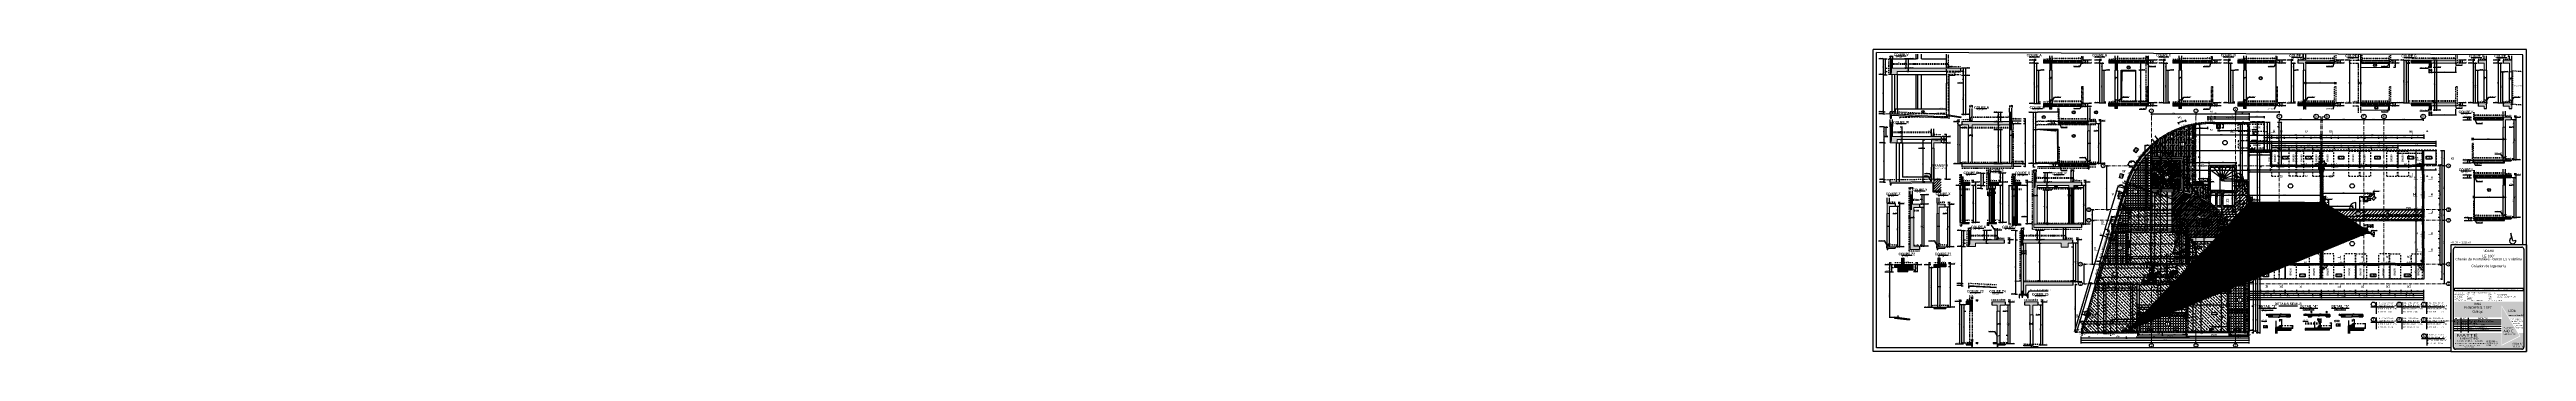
# Model space of a CAD drawing. Header units: centimetres. Extents: x -1744 to 32711, y -16767 to -12567.
import ezdxf
from ezdxf.enums import TextEntityAlignment as Align

# ---------------------------------------------------------------- set-up
doc = ezdxf.new("R2010")
doc.units = ezdxf.units.CM
doc.header["$LTSCALE"] = 25.4
doc.header["$PDMODE"] = 1
doc.header["$PDSIZE"] = -2
for name, pattern in [('CACHEX2', [19.05, 12.7, -6.35]), ('Style de ligne -6', [1.04164, 0.625, -0.20828, 0.06943, -0.13893]), ('TIRETPTX2', [50.8, 25.4, -12.7, 0, -12.7])]:
    doc.linetypes.add(name, pattern=pattern)
for name, color, linetype in [('01-cartouche', 7, 'Continuous'), ('01-cartouche-cage A', 7, 'Continuous'), ('01_cote_gen', 4, 'Continuous'), ('01_linteaux', 2, 'Continuous'), ('01_murs_sup', 2, 'CACHEX2'), ('01_poch_BN', 9, 'Continuous'), ('01_poch_murs', 253, 'Continuous'), ('01_poch_poteaux', 250, 'Continuous'), ('01_resv', 32, 'Continuous'), ('01_texte', 230, 'Continuous'), ('AA_COTES', 2, 'Continuous'), ('prlm-CALORIFUGE', 114, 'Continuous'), ('prlm-GT', 242, 'Continuous')]:
    doc.layers.add(name, color=color, linetype=linetype)
for name, color, linetype, lineweight in [('01_murs_coup', 5, 'Continuous', 60), ('01_résv', 32, 'Continuous', 9), ('01_tram_axes', 2, 'TIRETPTX2', 9), ('B Général', 7, 'Continuous', 5)]:
    doc.layers.add(name, color=color, linetype=linetype, lineweight=lineweight)
doc.styles.add('ARIAL NA', font='ARIALN.TTF')
doc.styles.add('cartouche', font='ARIALN.TTF', dxfattribs={"width": 0.01})
doc.styles.add('Eurostile', font='')
doc.styles.add('impact', font='impact.ttf')
doc.styles.add('MATTE_TXT', font='arial.ttf')
doc.styles.add('STYLE2', font='ARIALN.TTF')
doc.styles.add('stylemattecart', font='ARIALN.TTF')
doc.styles.get('Eurostile').set_extended_font_data('Eurostile')
doc.dimstyles.new('JB10', dxfattribs={"dimscale": 0.1, "dimtxt": 150, "dimasz": 15, "dimexe": 0.1, "dimexo": 0.1, "dimgap": 0.09, "dimtad": 1, "dimdec": 1, "dimlfac": 0.2, "dimdsep": 46, "dimtxsty": 'STYLE2', "dimblk1": 'BOND_G', "dimblk2": 'BOND_D', "dimsah": 1, "dimcen": 1.5, "dimdle": 0.01, "dimse1": 1, "dimse2": 1, "dimclrd": 4, "dimclre": 2, "dimclrt": 6, "dimazin": 2, "dimtfac": 2.333333, "dimtdec": 1, "dimtix": 1, "dimtmove": 2, "dimatfit": 3, "dimldrblk": 'BOND_G', "dimfxl": 1, "dimtolj": 1, "dimtzin": 0, "dimarcsym": 0})
doc.dimstyles.new('JB25', dxfattribs={"dimscale": 0.1, "dimtxt": 150, "dimasz": 15, "dimexe": 0.1, "dimexo": 0.1, "dimgap": 0.09, "dimtad": 1, "dimdec": 1, "dimlfac": 0.5, "dimdsep": 46, "dimtxsty": 'STYLE2', "dimblk1": 'BOND_G', "dimblk2": 'BOND_D', "dimsah": 1, "dimcen": 1.5, "dimdle": 0.01, "dimse1": 1, "dimse2": 1, "dimclrd": 4, "dimclre": 2, "dimclrt": 6, "dimazin": 2, "dimtfac": 2.333333, "dimtdec": 1, "dimtix": 1, "dimtmove": 2, "dimatfit": 3, "dimldrblk": 'BOND_G', "dimfxl": 1, "dimtolj": 1, "dimtzin": 0, "dimarcsym": 0})
doc.dimstyles.new('JB50', dxfattribs={"dimscale": 0.1, "dimtxt": 150, "dimasz": 15, "dimexe": 0.1, "dimexo": 0.1, "dimgap": 0.09, "dimtad": 1, "dimdec": 1, "dimdsep": 46, "dimtxsty": 'STYLE2', "dimblk1": 'BOND_G', "dimblk2": 'BOND_D', "dimsah": 1, "dimcen": 1.5, "dimdle": 0.01, "dimse1": 1, "dimse2": 1, "dimclrd": 4, "dimclre": 2, "dimclrt": 6, "dimazin": 2, "dimtfac": 2.333333, "dimtdec": 1, "dimtix": 1, "dimtmove": 2, "dimatfit": 3, "dimldrblk": 'BOND_G', "dimfxl": 1, "dimtolj": 1, "dimtzin": 0, "dimarcsym": 0})
doc.dimstyles.new('JB50res', dxfattribs={"dimscale": 0.1, "dimtxt": 120, "dimasz": 12, "dimexe": 0.1, "dimexo": 0.1, "dimgap": 0.09, "dimtad": 1, "dimdec": 1, "dimdsep": 46, "dimtxsty": 'STYLE2', "dimblk1": 'BOND_G', "dimblk2": 'BOND_D', "dimsah": 1, "dimcen": 1.5, "dimdle": 0.01, "dimse1": 1, "dimse2": 1, "dimclrd": 4, "dimclre": 2, "dimclrt": 6, "dimazin": 2, "dimtfac": 2.333333, "dimtdec": 1, "dimtix": 1, "dimtmove": 2, "dimatfit": 3, "dimldrblk": 'BOND_G', "dimfxl": 1, "dimtolj": 1, "dimtzin": 0, "dimarcsym": 0})
pattern_1 = [(135, (-11657.174, -4351.756), (-11.2253202, 9e-16), [7.9375, -7.9375])]
pattern_2 = [(0, (-8578.1675, 333.1335), (2.38125, 4.7625), [0, -4.7625])]
pattern_3 = [(0, (0, 0), (0, 34.925), [25.4, -9.525]), (90, (0, 0), (-34.925, 2e-15), [25.4, -9.525])]

# ---------------------------------------------------------------- blocks, each defined once
blk = doc.blocks.new('BOND_G')
at = {"layer": 'AA_COTES', "color": 0}
for p, q in [((5, 0), (-5, 0)), ((2, 2), (-2, -2)), ((0, -5), (0, 15))]:
    blk.add_line(p, q, dxfattribs=at)
blk = doc.blocks.new('BOND_D')
at = {"layer": 'AA_COTES', "color": 0}
for p, q in [((5, 0), (-5, 0)), ((-2, -2), (2, 2)), ((0, 5), (0, -15))]:
    blk.add_line(p, q, dxfattribs=at)
blk = doc.blocks.new('*D3')
at = {"layer": '01_cote_gen', "color": 4, "lineweight": -2, "transparency": 16777216}
blk.add_line((29168, -13758), (29843, -13758), dxfattribs=at)
at = {"layer": 'Defpoints', "color": 0, "transparency": 16777216}
for p in [(29844, -13758), (29166, -13892), (29844, -13892)]:
    blk.add_point(p, dxfattribs=at)
at = {"layer": '01_cote_gen', "color": 4, "lineweight": -2, "transparency": 16777216, "xscale": 1.5, "yscale": 1.5, "zscale": 1.5, "rotation": 180}
blk.add_blockref('BOND_G', (29166, -13758), dxfattribs=at)
at = {"layer": '01_cote_gen', "color": 4, "lineweight": -2, "transparency": 16777216, "xscale": 1.5, "yscale": 1.5, "zscale": 1.5}
blk.add_blockref('BOND_D', (29844, -13758), dxfattribs=at)
at = {"layer": '01_cote_gen', "color": 6, "transparency": 16777216, "insert": (29505, -13751), "char_height": 15, "attachment_point": 5, "style": 'STYLE2'}
blk.add_mtext('\\A1;678', dxfattribs=at)
blk = doc.blocks.new('*D4')
at = {"layer": '01_cote_gen', "color": 4, "lineweight": -2, "transparency": 16777216}
for p, q in [((29843, -13758), (29841, -13758)), ((29860, -13758), (29844, -13758)), ((29862, -13758), (29863, -13758))]:
    blk.add_line(p, q, dxfattribs=at)
at = {"layer": 'Defpoints', "color": 0, "transparency": 16777216}
for p in [(29844, -13758), (29844, -13936), (29860, -13936)]:
    blk.add_point(p, dxfattribs=at)
at = {"layer": '01_cote_gen', "color": 4, "lineweight": -2, "transparency": 16777216, "xscale": 1.5, "yscale": 1.5, "zscale": 1.5}
blk.add_blockref('BOND_D', (29844, -13758), dxfattribs=at)
at = {"layer": '01_cote_gen', "color": 4, "lineweight": -2, "transparency": 16777216, "xscale": 1.5, "yscale": 1.5, "zscale": 1.5, "rotation": 180}
blk.add_blockref('BOND_G', (29860, -13758), dxfattribs=at)
at = {"layer": '01_cote_gen', "color": 6, "transparency": 16777216, "insert": (29852, -13751), "char_height": 15, "attachment_point": 5, "style": 'STYLE2'}
blk.add_mtext('\\A1;16', dxfattribs=at)
blk = doc.blocks.new('*D5')
at = {"layer": '01_cote_gen', "color": 4, "lineweight": -2, "transparency": 16777216}
blk.add_line((29864, -13789), (29993, -13789), dxfattribs=at)
at = {"layer": 'Defpoints', "color": 0, "transparency": 16777216}
for p in [(29862, -14092), (29994, -13789), (29994, -14092)]:
    blk.add_point(p, dxfattribs=at)
at = {"layer": '01_cote_gen', "color": 4, "lineweight": -2, "transparency": 16777216, "xscale": 1.5, "yscale": 1.5, "zscale": 1.5, "rotation": 180}
blk.add_blockref('BOND_G', (29862, -13789), dxfattribs=at)
at = {"layer": '01_cote_gen', "color": 4, "lineweight": -2, "transparency": 16777216, "xscale": 1.5, "yscale": 1.5, "zscale": 1.5}
blk.add_blockref('BOND_D', (29994, -13789), dxfattribs=at)
at = {"layer": '01_cote_gen', "color": 6, "transparency": 16777216, "insert": (29928, -13782), "char_height": 15, "attachment_point": 5, "style": 'STYLE2'}
blk.add_mtext('\\A1;132', dxfattribs=at)
blk = doc.blocks.new('*D6')
at = {"layer": '01_cote_gen', "color": 4, "lineweight": -2, "transparency": 16777216}
blk.add_line((29996, -13789), (30093, -13789), dxfattribs=at)
at = {"layer": 'Defpoints', "color": 0, "transparency": 16777216}
for p in [(29994, -13812), (30094, -13789), (30094, -14092)]:
    blk.add_point(p, dxfattribs=at)
at = {"layer": '01_cote_gen', "color": 4, "lineweight": -2, "transparency": 16777216, "xscale": 1.5, "yscale": 1.5, "zscale": 1.5, "rotation": 180}
blk.add_blockref('BOND_G', (29994, -13789), dxfattribs=at)
at = {"layer": '01_cote_gen', "color": 4, "lineweight": -2, "transparency": 16777216, "xscale": 1.5, "yscale": 1.5, "zscale": 1.5}
blk.add_blockref('BOND_D', (30094, -13789), dxfattribs=at)
at = {"layer": '01_cote_gen', "color": 6, "transparency": 16777216, "insert": (30044, -13782), "char_height": 15, "attachment_point": 5, "style": 'STYLE2'}
blk.add_mtext('\\A1;100', dxfattribs=at)
blk = doc.blocks.new('*D7')
at = {"layer": '01_cote_gen', "color": 4, "lineweight": -2, "transparency": 16777216}
blk.add_line((30096, -13789), (30363, -13789), dxfattribs=at)
at = {"layer": 'Defpoints', "color": 0, "transparency": 16777216}
for p in [(30094, -14092), (30364, -13789), (30364, -14092)]:
    blk.add_point(p, dxfattribs=at)
at = {"layer": '01_cote_gen', "color": 4, "lineweight": -2, "transparency": 16777216, "xscale": 1.5, "yscale": 1.5, "zscale": 1.5, "rotation": 180}
blk.add_blockref('BOND_G', (30094, -13789), dxfattribs=at)
at = {"layer": '01_cote_gen', "color": 4, "lineweight": -2, "transparency": 16777216, "xscale": 1.5, "yscale": 1.5, "zscale": 1.5}
blk.add_blockref('BOND_D', (30364, -13789), dxfattribs=at)
at = {"layer": '01_cote_gen', "color": 6, "transparency": 16777216, "insert": (30229, -13782), "char_height": 15, "attachment_point": 5, "style": 'STYLE2'}
blk.add_mtext('\\A1;270', dxfattribs=at)
blk = doc.blocks.new('*D8')
at = {"layer": '01_cote_gen', "color": 4, "lineweight": -2, "transparency": 16777216}
blk.add_line((30366, -13789), (30463, -13789), dxfattribs=at)
at = {"layer": 'Defpoints', "color": 0, "transparency": 16777216}
for p in [(30364, -14092), (30464, -13789), (30464, -14092)]:
    blk.add_point(p, dxfattribs=at)
at = {"layer": '01_cote_gen', "color": 4, "lineweight": -2, "transparency": 16777216, "xscale": 1.5, "yscale": 1.5, "zscale": 1.5, "rotation": 180}
blk.add_blockref('BOND_G', (30364, -13789), dxfattribs=at)
at = {"layer": '01_cote_gen', "color": 4, "lineweight": -2, "transparency": 16777216, "xscale": 1.5, "yscale": 1.5, "zscale": 1.5}
blk.add_blockref('BOND_D', (30464, -13789), dxfattribs=at)
at = {"layer": '01_cote_gen', "color": 6, "transparency": 16777216, "insert": (30414, -13782), "char_height": 15, "attachment_point": 5, "style": 'STYLE2'}
blk.add_mtext('\\A1;100', dxfattribs=at)
blk = doc.blocks.new('*D9')
at = {"layer": '01_cote_gen', "color": 4, "lineweight": -2, "transparency": 16777216}
blk.add_line((30466, -13789), (30652, -13789), dxfattribs=at)
at = {"layer": 'Defpoints', "color": 0, "transparency": 16777216}
for p in [(30464, -14092), (30653, -13789), (30653, -14092)]:
    blk.add_point(p, dxfattribs=at)
at = {"layer": '01_cote_gen', "color": 4, "lineweight": -2, "transparency": 16777216, "xscale": 1.5, "yscale": 1.5, "zscale": 1.5, "rotation": 180}
blk.add_blockref('BOND_G', (30464, -13789), dxfattribs=at)
at = {"layer": '01_cote_gen', "color": 4, "lineweight": -2, "transparency": 16777216, "xscale": 1.5, "yscale": 1.5, "zscale": 1.5}
blk.add_blockref('BOND_D', (30653, -13789), dxfattribs=at)
at = {"layer": '01_cote_gen', "color": 6, "transparency": 16777216, "insert": (30559, -13782), "char_height": 15, "attachment_point": 5, "style": 'STYLE2'}
blk.add_mtext('\\A1;189', dxfattribs=at)
blk = doc.blocks.new('*D10')
at = {"layer": '01_cote_gen', "color": 4, "lineweight": -2, "transparency": 16777216}
blk.add_line((30655, -13789), (30752, -13789), dxfattribs=at)
at = {"layer": 'Defpoints', "color": 0, "transparency": 16777216}
for p in [(30653, -14092), (30753, -13789), (30753, -14100)]:
    blk.add_point(p, dxfattribs=at)
at = {"layer": '01_cote_gen', "color": 4, "lineweight": -2, "transparency": 16777216, "xscale": 1.5, "yscale": 1.5, "zscale": 1.5, "rotation": 180}
blk.add_blockref('BOND_G', (30653, -13789), dxfattribs=at)
at = {"layer": '01_cote_gen', "color": 4, "lineweight": -2, "transparency": 16777216, "xscale": 1.5, "yscale": 1.5, "zscale": 1.5}
blk.add_blockref('BOND_D', (30753, -13789), dxfattribs=at)
at = {"layer": '01_cote_gen', "color": 6, "transparency": 16777216, "insert": (30703, -13782), "char_height": 15, "attachment_point": 5, "style": 'STYLE2'}
blk.add_mtext('\\A1;100', dxfattribs=at)
blk = doc.blocks.new('*D11')
at = {"layer": '01_cote_gen', "color": 4, "lineweight": -2, "transparency": 16777216}
blk.add_line((30755, -13789), (30913, -13789), dxfattribs=at)
at = {"layer": 'Defpoints', "color": 0, "transparency": 16777216}
for p in [(30753, -14100), (30914, -13789), (30914, -14092)]:
    blk.add_point(p, dxfattribs=at)
at = {"layer": '01_cote_gen', "color": 4, "lineweight": -2, "transparency": 16777216, "xscale": 1.5, "yscale": 1.5, "zscale": 1.5, "rotation": 180}
blk.add_blockref('BOND_G', (30753, -13789), dxfattribs=at)
at = {"layer": '01_cote_gen', "color": 4, "lineweight": -2, "transparency": 16777216, "xscale": 1.5, "yscale": 1.5, "zscale": 1.5}
blk.add_blockref('BOND_D', (30914, -13789), dxfattribs=at)
at = {"layer": '01_cote_gen', "color": 6, "transparency": 16777216, "insert": (30834, -13782), "char_height": 15, "attachment_point": 5, "style": 'STYLE2'}
blk.add_mtext('\\A1;161', dxfattribs=at)
blk = doc.blocks.new('*D12')
at = {"layer": '01_cote_gen', "color": 4, "lineweight": -2, "transparency": 16777216}
blk.add_line((30916, -13789), (31113, -13789), dxfattribs=at)
at = {"layer": 'Defpoints', "color": 0, "transparency": 16777216}
for p in [(30914, -14092), (31114, -13789), (31114, -14092)]:
    blk.add_point(p, dxfattribs=at)
at = {"layer": '01_cote_gen', "color": 4, "lineweight": -2, "transparency": 16777216, "xscale": 1.5, "yscale": 1.5, "zscale": 1.5, "rotation": 180}
blk.add_blockref('BOND_G', (30914, -13789), dxfattribs=at)
at = {"layer": '01_cote_gen', "color": 4, "lineweight": -2, "transparency": 16777216, "xscale": 1.5, "yscale": 1.5, "zscale": 1.5}
blk.add_blockref('BOND_D', (31114, -13789), dxfattribs=at)
at = {"layer": '01_cote_gen', "color": 6, "transparency": 16777216, "insert": (31014, -13782), "char_height": 15, "attachment_point": 5, "style": 'STYLE2'}
blk.add_mtext('\\A1;200', dxfattribs=at)
blk = doc.blocks.new('*D13')
at = {"layer": '01_cote_gen', "color": 4, "lineweight": -2, "transparency": 16777216}
blk.add_line((31116, -13789), (31282, -13789), dxfattribs=at)
at = {"layer": 'Defpoints', "color": 0, "transparency": 16777216}
for p in [(31114, -14092), (31283, -13789), (31283, -14092)]:
    blk.add_point(p, dxfattribs=at)
at = {"layer": '01_cote_gen', "color": 4, "lineweight": -2, "transparency": 16777216, "xscale": 1.5, "yscale": 1.5, "zscale": 1.5, "rotation": 180}
blk.add_blockref('BOND_G', (31114, -13789), dxfattribs=at)
at = {"layer": '01_cote_gen', "color": 4, "lineweight": -2, "transparency": 16777216, "xscale": 1.5, "yscale": 1.5, "zscale": 1.5}
blk.add_blockref('BOND_D', (31283, -13789), dxfattribs=at)
at = {"layer": '01_cote_gen', "color": 6, "transparency": 16777216, "insert": (31199, -13782), "char_height": 15, "attachment_point": 5, "style": 'STYLE2'}
blk.add_mtext('\\A1;169', dxfattribs=at)
blk = doc.blocks.new('*D14')
at = {"layer": '01_cote_gen', "color": 4, "lineweight": -2, "transparency": 16777216}
blk.add_line((31506, -14178), (31506, -14304), dxfattribs=at)
at = {"layer": 'Defpoints', "color": 0, "transparency": 16777216}
for p in [(31279, -14177), (31279, -14306), (31506, -14306)]:
    blk.add_point(p, dxfattribs=at)
at = {"layer": '01_cote_gen', "color": 4, "lineweight": -2, "transparency": 16777216, "xscale": 1.5, "yscale": 1.5, "zscale": 1.5}
for name, p, rotation in [('BOND_G', (31506, -14177), 90), ('BOND_D', (31506, -14306), 270)]:
    blk.add_blockref(name, p, dxfattribs=dict(at, rotation=rotation))
at = {"layer": '01_cote_gen', "color": 6, "transparency": 16777216, "insert": (31498, -14241), "char_height": 15, "attachment_point": 5, "rotation": 90, "style": 'STYLE2'}
blk.add_mtext('\\A1;129', dxfattribs=at)
blk = doc.blocks.new('*D15')
at = {"layer": '01_cote_gen', "color": 4, "lineweight": -2, "transparency": 16777216}
blk.add_line((31506, -14307), (31506, -14404), dxfattribs=at)
at = {"layer": 'Defpoints', "color": 0, "transparency": 16777216}
for p in [(31279, -14306), (31279, -14406), (31506, -14406)]:
    blk.add_point(p, dxfattribs=at)
at = {"layer": '01_cote_gen', "color": 4, "lineweight": -2, "transparency": 16777216, "xscale": 1.5, "yscale": 1.5, "zscale": 1.5}
for name, p, rotation in [('BOND_G', (31506, -14306), 90), ('BOND_D', (31506, -14406), 270)]:
    blk.add_blockref(name, p, dxfattribs=dict(at, rotation=rotation))
at = {"layer": '01_cote_gen', "color": 6, "transparency": 16777216, "insert": (31498, -14356), "char_height": 15, "attachment_point": 5, "rotation": 90, "style": 'STYLE2'}
blk.add_mtext('\\A1;100', dxfattribs=at)
blk = doc.blocks.new('*D16')
at = {"layer": '01_cote_gen', "color": 4, "lineweight": -2, "transparency": 16777216}
blk.add_line((31506, -14407), (31506, -14537), dxfattribs=at)
at = {"layer": 'Defpoints', "color": 0, "transparency": 16777216}
for p in [(31279, -14406), (31279, -14539), (31506, -14539)]:
    blk.add_point(p, dxfattribs=at)
at = {"layer": '01_cote_gen', "color": 4, "lineweight": -2, "transparency": 16777216, "xscale": 1.5, "yscale": 1.5, "zscale": 1.5}
for name, p, rotation in [('BOND_G', (31506, -14406), 90), ('BOND_D', (31506, -14539), 270)]:
    blk.add_blockref(name, p, dxfattribs=dict(at, rotation=rotation))
at = {"layer": '01_cote_gen', "color": 6, "transparency": 16777216, "insert": (31498, -14472), "char_height": 15, "attachment_point": 5, "rotation": 90, "style": 'STYLE2'}
blk.add_mtext('\\A1;133', dxfattribs=at)
blk = doc.blocks.new('*D17')
at = {"layer": '01_cote_gen', "color": 4, "lineweight": -2, "transparency": 16777216}
blk.add_line((31506, -14540), (31506, -14637), dxfattribs=at)
at = {"layer": 'Defpoints', "color": 0, "transparency": 16777216}
for p in [(31279, -14539), (31279, -14639), (31506, -14639)]:
    blk.add_point(p, dxfattribs=at)
at = {"layer": '01_cote_gen', "color": 4, "lineweight": -2, "transparency": 16777216, "xscale": 1.5, "yscale": 1.5, "zscale": 1.5}
for name, p, rotation in [('BOND_G', (31506, -14539), 90), ('BOND_D', (31506, -14639), 270)]:
    blk.add_blockref(name, p, dxfattribs=dict(at, rotation=rotation))
at = {"layer": '01_cote_gen', "color": 6, "transparency": 16777216, "insert": (31498, -14589), "char_height": 15, "attachment_point": 5, "rotation": 90, "style": 'STYLE2'}
blk.add_mtext('\\A1;100', dxfattribs=at)
blk = doc.blocks.new('*D18')
at = {"layer": '01_cote_gen', "color": 4, "lineweight": -2, "transparency": 16777216}
blk.add_line((31506, -14640), (31506, -14802), dxfattribs=at)
at = {"layer": 'Defpoints', "color": 0, "transparency": 16777216}
for p in [(31279, -14639), (31279, -14804), (31506, -14804)]:
    blk.add_point(p, dxfattribs=at)
at = {"layer": '01_cote_gen', "color": 4, "lineweight": -2, "transparency": 16777216, "xscale": 1.5, "yscale": 1.5, "zscale": 1.5}
for name, p, rotation in [('BOND_G', (31506, -14639), 90), ('BOND_D', (31506, -14804), 270)]:
    blk.add_blockref(name, p, dxfattribs=dict(at, rotation=rotation))
at = {"layer": '01_cote_gen', "color": 6, "transparency": 16777216, "insert": (31498, -14721), "char_height": 15, "attachment_point": 5, "rotation": 90, "style": 'STYLE2'}
blk.add_mtext('\\A1;165', dxfattribs=at)
blk = doc.blocks.new('*D19')
at = {"layer": '01_cote_gen', "color": 4, "lineweight": -2, "transparency": 16777216}
blk.add_line((31506, -14805), (31506, -14902), dxfattribs=at)
at = {"layer": 'Defpoints', "color": 0, "transparency": 16777216}
for p in [(31279, -14804), (31279, -14904), (31506, -14904)]:
    blk.add_point(p, dxfattribs=at)
at = {"layer": '01_cote_gen', "color": 4, "lineweight": -2, "transparency": 16777216, "xscale": 1.5, "yscale": 1.5, "zscale": 1.5}
for name, p, rotation in [('BOND_G', (31506, -14804), 90), ('BOND_D', (31506, -14904), 270)]:
    blk.add_blockref(name, p, dxfattribs=dict(at, rotation=rotation))
at = {"layer": '01_cote_gen', "color": 6, "transparency": 16777216, "insert": (31498, -14854), "char_height": 15, "attachment_point": 5, "rotation": 90, "style": 'STYLE2'}
blk.add_mtext('\\A1;100', dxfattribs=at)
blk = doc.blocks.new('*D20')
at = {"layer": '01_cote_gen', "color": 4, "lineweight": -2, "transparency": 16777216}
blk.add_line((31506, -14905), (31506, -15097), dxfattribs=at)
at = {"layer": 'Defpoints', "color": 0, "transparency": 16777216}
for p in [(31279, -14904), (31279, -15099), (31506, -15099)]:
    blk.add_point(p, dxfattribs=at)
at = {"layer": '01_cote_gen', "color": 4, "lineweight": -2, "transparency": 16777216, "xscale": 1.5, "yscale": 1.5, "zscale": 1.5}
for name, p, rotation in [('BOND_G', (31506, -14904), 90), ('BOND_D', (31506, -15099), 270)]:
    blk.add_blockref(name, p, dxfattribs=dict(at, rotation=rotation))
at = {"layer": '01_cote_gen', "color": 6, "transparency": 16777216, "insert": (31498, -15001), "char_height": 15, "attachment_point": 5, "rotation": 90, "style": 'STYLE2'}
blk.add_mtext('\\A1;195', dxfattribs=at)
blk = doc.blocks.new('*D21')
at = {"layer": '01_cote_gen', "color": 4, "lineweight": -2, "transparency": 16777216}
blk.add_line((31506, -15100), (31506, -15197), dxfattribs=at)
at = {"layer": 'Defpoints', "color": 0, "transparency": 16777216}
for p in [(31279, -15099), (31279, -15199), (31506, -15199)]:
    blk.add_point(p, dxfattribs=at)
at = {"layer": '01_cote_gen', "color": 4, "lineweight": -2, "transparency": 16777216, "xscale": 1.5, "yscale": 1.5, "zscale": 1.5}
for name, p, rotation in [('BOND_G', (31506, -15099), 90), ('BOND_D', (31506, -15199), 270)]:
    blk.add_blockref(name, p, dxfattribs=dict(at, rotation=rotation))
at = {"layer": '01_cote_gen', "color": 6, "transparency": 16777216, "insert": (31498, -15149), "char_height": 15, "attachment_point": 5, "rotation": 90, "style": 'STYLE2'}
blk.add_mtext('\\A1;100', dxfattribs=at)
blk = doc.blocks.new('*D22')
at = {"layer": '01_cote_gen', "color": 4, "lineweight": -2, "transparency": 16777216}
blk.add_line((31506, -15200), (31506, -15330), dxfattribs=at)
at = {"layer": 'Defpoints', "color": 0, "transparency": 16777216}
for p in [(31279, -15199), (31279, -15332), (31506, -15332)]:
    blk.add_point(p, dxfattribs=at)
at = {"layer": '01_cote_gen', "color": 4, "lineweight": -2, "transparency": 16777216, "xscale": 1.5, "yscale": 1.5, "zscale": 1.5}
for name, p, rotation in [('BOND_G', (31506, -15199), 90), ('BOND_D', (31506, -15332), 270)]:
    blk.add_blockref(name, p, dxfattribs=dict(at, rotation=rotation))
at = {"layer": '01_cote_gen', "color": 6, "transparency": 16777216, "insert": (31498, -15265), "char_height": 15, "attachment_point": 5, "rotation": 90, "style": 'STYLE2'}
blk.add_mtext('\\A1;133', dxfattribs=at)
blk = doc.blocks.new('*D23')
at = {"layer": '01_cote_gen', "color": 4, "lineweight": -2, "transparency": 16777216}
blk.add_line((31506, -15333), (31506, -15430), dxfattribs=at)
at = {"layer": 'Defpoints', "color": 0, "transparency": 16777216}
for p in [(31279, -15332), (31279, -15432), (31506, -15432)]:
    blk.add_point(p, dxfattribs=at)
at = {"layer": '01_cote_gen', "color": 4, "lineweight": -2, "transparency": 16777216, "xscale": 1.5, "yscale": 1.5, "zscale": 1.5}
for name, p, rotation in [('BOND_G', (31506, -15332), 90), ('BOND_D', (31506, -15432), 270)]:
    blk.add_blockref(name, p, dxfattribs=dict(at, rotation=rotation))
at = {"layer": '01_cote_gen', "color": 6, "transparency": 16777216, "insert": (31498, -15382), "char_height": 15, "attachment_point": 5, "rotation": 90, "style": 'STYLE2'}
blk.add_mtext('\\A1;100', dxfattribs=at)
blk = doc.blocks.new('*D24')
at = {"layer": '01_cote_gen', "color": 4, "lineweight": -2, "transparency": 16777216}
blk.add_line((31506, -15433), (31506, -15559), dxfattribs=at)
at = {"layer": 'Defpoints', "color": 0, "transparency": 16777216}
for p in [(31279, -15432), (31279, -15561), (31506, -15561)]:
    blk.add_point(p, dxfattribs=at)
at = {"layer": '01_cote_gen', "color": 4, "lineweight": -2, "transparency": 16777216, "xscale": 1.5, "yscale": 1.5, "zscale": 1.5}
for name, p, rotation in [('BOND_G', (31506, -15432), 90), ('BOND_D', (31506, -15561), 270)]:
    blk.add_blockref(name, p, dxfattribs=dict(at, rotation=rotation))
at = {"layer": '01_cote_gen', "color": 6, "transparency": 16777216, "insert": (31498, -15496), "char_height": 15, "attachment_point": 5, "rotation": 90, "style": 'STYLE2'}
blk.add_mtext('\\A1;129', dxfattribs=at)
blk = doc.blocks.new('*D25')
at = {"layer": '01_cote_gen', "color": 4, "lineweight": -2, "transparency": 16777216}
blk.add_line((31536, -14178), (31536, -15559), dxfattribs=at)
at = {"layer": 'Defpoints', "color": 0, "transparency": 16777216}
for p in [(31509, -14177), (31509, -15561), (31536, -15561)]:
    blk.add_point(p, dxfattribs=at)
at = {"layer": '01_cote_gen', "color": 4, "lineweight": -2, "transparency": 16777216, "xscale": 1.5, "yscale": 1.5, "zscale": 1.5}
for name, p, rotation in [('BOND_G', (31536, -14177), 90), ('BOND_D', (31536, -15561), 270)]:
    blk.add_blockref(name, p, dxfattribs=dict(at, rotation=rotation))
at = {"layer": '01_cote_gen', "color": 6, "transparency": 16777216, "insert": (31528, -14869), "char_height": 15, "attachment_point": 5, "rotation": 90, "style": 'STYLE2'}
blk.add_mtext('\\A1;1384', dxfattribs=at)
blk = doc.blocks.new('*D26')
at = {"layer": '01_cote_gen', "color": 4, "lineweight": -2, "transparency": 16777216}
for p, q in [((31536, -15559), (31536, -15558)), ((31536, -15569), (31536, -15561)), ((31536, -15570), (31536, -15572))]:
    blk.add_line(p, q, dxfattribs=at)
at = {"layer": 'Defpoints', "color": 0, "transparency": 16777216}
for p in [(31213, -15561), (31213, -15569), (31536, -15561)]:
    blk.add_point(p, dxfattribs=at)
at = {"layer": '01_cote_gen', "color": 4, "lineweight": -2, "transparency": 16777216, "xscale": 1.5, "yscale": 1.5, "zscale": 1.5}
for name, p, rotation in [('BOND_D', (31536, -15561), 270), ('BOND_G', (31536, -15569), 90)]:
    blk.add_blockref(name, p, dxfattribs=dict(at, rotation=rotation))
at = {"layer": '01_cote_gen', "color": 6, "transparency": 16777216, "insert": (31528, -15565), "char_height": 15, "attachment_point": 5, "rotation": 90, "style": 'STYLE2'}
blk.add_mtext('\\A1;8', dxfattribs=at)
blk = doc.blocks.new('*D27')
at = {"layer": '01_cote_gen', "color": 4, "lineweight": -2, "transparency": 16777216}
blk.add_line((31536, -15570), (31536, -15759), dxfattribs=at)
at = {"layer": 'Defpoints', "color": 0, "transparency": 16777216}
for p in [(31213, -15569), (31213, -15761), (31536, -15761)]:
    blk.add_point(p, dxfattribs=at)
at = {"layer": '01_cote_gen', "color": 4, "lineweight": -2, "transparency": 16777216, "xscale": 1.5, "yscale": 1.5, "zscale": 1.5}
for name, p, rotation in [('BOND_G', (31536, -15569), 90), ('BOND_D', (31536, -15761), 270)]:
    blk.add_blockref(name, p, dxfattribs=dict(at, rotation=rotation))
at = {"layer": '01_cote_gen', "color": 6, "transparency": 16777216, "insert": (31528, -15665), "char_height": 15, "attachment_point": 5, "rotation": 90, "style": 'STYLE2'}
blk.add_mtext('\\A1;192', dxfattribs=at)
blk = doc.blocks.new('*D28')
at = {"layer": '01_cote_gen', "color": 4, "lineweight": -2, "transparency": 16777216}
blk.add_line((31536, -13978), (31536, -14167), dxfattribs=at)
at = {"layer": 'Defpoints', "color": 0, "transparency": 16777216}
for p in [(31386, -13977), (31386, -14169), (31536, -14169)]:
    blk.add_point(p, dxfattribs=at)
at = {"layer": '01_cote_gen', "color": 4, "lineweight": -2, "transparency": 16777216, "xscale": 1.5, "yscale": 1.5, "zscale": 1.5}
for name, p, rotation in [('BOND_G', (31536, -13977), 90), ('BOND_D', (31536, -14169), 270)]:
    blk.add_blockref(name, p, dxfattribs=dict(at, rotation=rotation))
at = {"layer": '01_cote_gen', "color": 6, "transparency": 16777216, "insert": (31528, -14073), "char_height": 15, "attachment_point": 5, "rotation": 90, "style": 'STYLE2'}
blk.add_mtext('\\A1;192', dxfattribs=at)
blk = doc.blocks.new('*D29')
at = {"layer": '01_cote_gen', "color": 4, "lineweight": -2, "transparency": 16777216}
for p, q in [((31536, -14167), (31536, -14166)), ((31536, -14177), (31536, -14169)), ((31536, -14178), (31536, -14180))]:
    blk.add_line(p, q, dxfattribs=at)
at = {"layer": 'Defpoints', "color": 0, "transparency": 16777216}
for p in [(31213, -14177), (31230, -14169), (31536, -14169)]:
    blk.add_point(p, dxfattribs=at)
at = {"layer": '01_cote_gen', "color": 4, "lineweight": -2, "transparency": 16777216, "xscale": 1.5, "yscale": 1.5, "zscale": 1.5}
for name, p, rotation in [('BOND_D', (31536, -14169), 270), ('BOND_G', (31536, -14177), 90)]:
    blk.add_blockref(name, p, dxfattribs=dict(at, rotation=rotation))
at = {"layer": '01_cote_gen', "color": 6, "transparency": 16777216, "insert": (31528, -14173), "char_height": 15, "attachment_point": 5, "rotation": 90, "style": 'STYLE2'}
blk.add_mtext('\\A1;8', dxfattribs=at)
blk = doc.blocks.new('*D30')
at = {"layer": '01_cote_gen', "color": 4, "lineweight": -2, "transparency": 16777216}
blk.add_line((31282, -15990), (31143, -15990), dxfattribs=at)
at = {"layer": 'Defpoints', "color": 0, "transparency": 16777216}
for p in [(31141, -15646), (31283, -15636), (31141, -15990)]:
    blk.add_point(p, dxfattribs=at)
at = {"layer": '01_cote_gen', "color": 4, "lineweight": -2, "transparency": 16777216, "xscale": 1.5, "yscale": 1.5, "zscale": 1.5, "rotation": 180}
blk.add_blockref('BOND_D', (31141, -15990), dxfattribs=at)
at = {"layer": '01_cote_gen', "color": 4, "lineweight": -2, "transparency": 16777216, "xscale": 1.5, "yscale": 1.5, "zscale": 1.5}
blk.add_blockref('BOND_G', (31283, -15990), dxfattribs=at)
at = {"layer": '01_cote_gen', "color": 6, "transparency": 16777216, "insert": (31212, -15983), "char_height": 15, "attachment_point": 5, "style": 'STYLE2'}
blk.add_mtext('\\A1;142', dxfattribs=at)
blk = doc.blocks.new('*D31')
at = {"layer": '01_cote_gen', "color": 4, "lineweight": -2, "transparency": 16777216}
blk.add_line((31140, -15990), (31043, -15990), dxfattribs=at)
at = {"layer": 'Defpoints', "color": 0, "transparency": 16777216}
for p in [(31041, -15646), (31141, -15646), (31041, -15990)]:
    blk.add_point(p, dxfattribs=at)
at = {"layer": '01_cote_gen', "color": 4, "lineweight": -2, "transparency": 16777216, "xscale": 1.5, "yscale": 1.5, "zscale": 1.5, "rotation": 180}
blk.add_blockref('BOND_D', (31041, -15990), dxfattribs=at)
at = {"layer": '01_cote_gen', "color": 4, "lineweight": -2, "transparency": 16777216, "xscale": 1.5, "yscale": 1.5, "zscale": 1.5}
blk.add_blockref('BOND_G', (31141, -15990), dxfattribs=at)
at = {"layer": '01_cote_gen', "color": 6, "transparency": 16777216, "insert": (31091, -15982), "char_height": 15, "attachment_point": 5, "style": 'STYLE2'}
blk.add_mtext('\\A1;100', dxfattribs=at)
blk = doc.blocks.new('*D32')
at = {"layer": '01_cote_gen', "color": 4, "lineweight": -2, "transparency": 16777216}
blk.add_line((31040, -15990), (30889, -15990), dxfattribs=at)
at = {"layer": 'Defpoints', "color": 0, "transparency": 16777216}
for p in [(30887, -15646), (31041, -15646), (30887, -15990)]:
    blk.add_point(p, dxfattribs=at)
at = {"layer": '01_cote_gen', "color": 4, "lineweight": -2, "transparency": 16777216, "xscale": 1.5, "yscale": 1.5, "zscale": 1.5, "rotation": 180}
blk.add_blockref('BOND_D', (30887, -15990), dxfattribs=at)
at = {"layer": '01_cote_gen', "color": 4, "lineweight": -2, "transparency": 16777216, "xscale": 1.5, "yscale": 1.5, "zscale": 1.5}
blk.add_blockref('BOND_G', (31041, -15990), dxfattribs=at)
at = {"layer": '01_cote_gen', "color": 6, "transparency": 16777216, "insert": (30964, -15982), "char_height": 15, "attachment_point": 5, "style": 'STYLE2'}
blk.add_mtext('\\A1;154', dxfattribs=at)
blk = doc.blocks.new('*D33')
at = {"layer": '01_cote_gen', "color": 4, "lineweight": -2, "transparency": 16777216}
blk.add_line((30886, -15990), (30689, -15990), dxfattribs=at)
at = {"layer": 'Defpoints', "color": 0, "transparency": 16777216}
for p in [(30687, -15646), (30887, -15646), (30687, -15990)]:
    blk.add_point(p, dxfattribs=at)
at = {"layer": '01_cote_gen', "color": 4, "lineweight": -2, "transparency": 16777216, "xscale": 1.5, "yscale": 1.5, "zscale": 1.5, "rotation": 180}
blk.add_blockref('BOND_D', (30687, -15990), dxfattribs=at)
at = {"layer": '01_cote_gen', "color": 4, "lineweight": -2, "transparency": 16777216, "xscale": 1.5, "yscale": 1.5, "zscale": 1.5}
blk.add_blockref('BOND_G', (30887, -15990), dxfattribs=at)
at = {"layer": '01_cote_gen', "color": 6, "transparency": 16777216, "insert": (30787, -15982), "char_height": 15, "attachment_point": 5, "style": 'STYLE2'}
blk.add_mtext('\\A1;200', dxfattribs=at)
blk = doc.blocks.new('*D34')
at = {"layer": '01_cote_gen', "color": 4, "lineweight": -2, "transparency": 16777216}
blk.add_line((30686, -15990), (30493, -15990), dxfattribs=at)
at = {"layer": 'Defpoints', "color": 0, "transparency": 16777216}
for p in [(30491, -15654), (30687, -15646), (30491, -15990)]:
    blk.add_point(p, dxfattribs=at)
at = {"layer": '01_cote_gen', "color": 4, "lineweight": -2, "transparency": 16777216, "xscale": 1.5, "yscale": 1.5, "zscale": 1.5, "rotation": 180}
blk.add_blockref('BOND_D', (30491, -15990), dxfattribs=at)
at = {"layer": '01_cote_gen', "color": 4, "lineweight": -2, "transparency": 16777216, "xscale": 1.5, "yscale": 1.5, "zscale": 1.5}
blk.add_blockref('BOND_G', (30687, -15990), dxfattribs=at)
at = {"layer": '01_cote_gen', "color": 6, "transparency": 16777216, "insert": (30589, -15982), "char_height": 15, "attachment_point": 5, "style": 'STYLE2'}
blk.add_mtext('\\A1;196', dxfattribs=at)
blk = doc.blocks.new('*D35')
at = {"layer": '01_cote_gen', "color": 4, "lineweight": -2, "transparency": 16777216}
blk.add_line((30490, -15990), (30393, -15990), dxfattribs=at)
at = {"layer": 'Defpoints', "color": 0, "transparency": 16777216}
for p in [(30391, -15646), (30491, -15654), (30391, -15990)]:
    blk.add_point(p, dxfattribs=at)
at = {"layer": '01_cote_gen', "color": 4, "lineweight": -2, "transparency": 16777216, "xscale": 1.5, "yscale": 1.5, "zscale": 1.5, "rotation": 180}
blk.add_blockref('BOND_D', (30391, -15990), dxfattribs=at)
at = {"layer": '01_cote_gen', "color": 4, "lineweight": -2, "transparency": 16777216, "xscale": 1.5, "yscale": 1.5, "zscale": 1.5}
blk.add_blockref('BOND_G', (30491, -15990), dxfattribs=at)
at = {"layer": '01_cote_gen', "color": 6, "transparency": 16777216, "insert": (30441, -15982), "char_height": 15, "attachment_point": 5, "style": 'STYLE2'}
blk.add_mtext('\\A1;100', dxfattribs=at)
blk = doc.blocks.new('*D36')
at = {"layer": '01_cote_gen', "color": 4, "lineweight": -2, "transparency": 16777216}
blk.add_line((30390, -15990), (30193, -15990), dxfattribs=at)
at = {"layer": 'Defpoints', "color": 0, "transparency": 16777216}
for p in [(30191, -15646), (30391, -15646), (30191, -15990)]:
    blk.add_point(p, dxfattribs=at)
at = {"layer": '01_cote_gen', "color": 4, "lineweight": -2, "transparency": 16777216, "xscale": 1.5, "yscale": 1.5, "zscale": 1.5, "rotation": 180}
blk.add_blockref('BOND_D', (30191, -15990), dxfattribs=at)
at = {"layer": '01_cote_gen', "color": 4, "lineweight": -2, "transparency": 16777216, "xscale": 1.5, "yscale": 1.5, "zscale": 1.5}
blk.add_blockref('BOND_G', (30391, -15990), dxfattribs=at)
at = {"layer": '01_cote_gen', "color": 6, "transparency": 16777216, "insert": (30291, -15982), "char_height": 15, "attachment_point": 5, "style": 'STYLE2'}
blk.add_mtext('\\A1;200', dxfattribs=at)
blk = doc.blocks.new('*D37')
at = {"layer": '01_cote_gen', "color": 4, "lineweight": -2, "transparency": 16777216}
blk.add_line((30190, -15990), (30093, -15990), dxfattribs=at)
at = {"layer": 'Defpoints', "color": 0, "transparency": 16777216}
for p in [(30091, -15646), (30191, -15646), (30091, -15990)]:
    blk.add_point(p, dxfattribs=at)
at = {"layer": '01_cote_gen', "color": 4, "lineweight": -2, "transparency": 16777216, "xscale": 1.5, "yscale": 1.5, "zscale": 1.5, "rotation": 180}
blk.add_blockref('BOND_D', (30091, -15990), dxfattribs=at)
at = {"layer": '01_cote_gen', "color": 4, "lineweight": -2, "transparency": 16777216, "xscale": 1.5, "yscale": 1.5, "zscale": 1.5}
blk.add_blockref('BOND_G', (30191, -15990), dxfattribs=at)
at = {"layer": '01_cote_gen', "color": 6, "transparency": 16777216, "insert": (30141, -15982), "char_height": 15, "attachment_point": 5, "style": 'STYLE2'}
blk.add_mtext('\\A1;100', dxfattribs=at)
blk = doc.blocks.new('*D38')
at = {"layer": '01_cote_gen', "color": 4, "lineweight": -2, "transparency": 16777216}
blk.add_line((30090, -15990), (29864, -15990), dxfattribs=at)
at = {"layer": 'Defpoints', "color": 0, "transparency": 16777216}
for p in [(29862, -15862), (29862, -15990), (30091, -15968)]:
    blk.add_point(p, dxfattribs=at)
at = {"layer": '01_cote_gen', "color": 4, "lineweight": -2, "transparency": 16777216, "xscale": 1.5, "yscale": 1.5, "zscale": 1.5, "rotation": 180}
blk.add_blockref('BOND_D', (29862, -15990), dxfattribs=at)
at = {"layer": '01_cote_gen', "color": 4, "lineweight": -2, "transparency": 16777216, "xscale": 1.5, "yscale": 1.5, "zscale": 1.5}
blk.add_blockref('BOND_G', (30091, -15990), dxfattribs=at)
at = {"layer": '01_cote_gen', "color": 6, "transparency": 16777216, "insert": (29977, -15982), "char_height": 15, "attachment_point": 5, "style": 'STYLE2'}
blk.add_mtext('\\A1;229', dxfattribs=at)
blk = doc.blocks.new('*D39')
at = {"layer": '01_cote_gen', "color": 4, "lineweight": -2, "transparency": 16777216}
blk.add_line((31282, -16021), (29864, -16021), dxfattribs=at)
at = {"layer": 'Defpoints', "color": 0, "transparency": 16777216}
for p in [(29862, -15998), (29862, -16021), (31283, -15998)]:
    blk.add_point(p, dxfattribs=at)
at = {"layer": '01_cote_gen', "color": 4, "lineweight": -2, "transparency": 16777216, "xscale": 1.5, "yscale": 1.5, "zscale": 1.5, "rotation": 180}
blk.add_blockref('BOND_D', (29862, -16021), dxfattribs=at)
at = {"layer": '01_cote_gen', "color": 4, "lineweight": -2, "transparency": 16777216, "xscale": 1.5, "yscale": 1.5, "zscale": 1.5}
blk.add_blockref('BOND_G', (31283, -16021), dxfattribs=at)
at = {"layer": '01_cote_gen', "color": 6, "transparency": 16777216, "insert": (30573, -16014), "char_height": 15, "attachment_point": 5, "style": 'STYLE2'}
blk.add_mtext('\\A1;1421', dxfattribs=at)
blk = doc.blocks.new('*D40')
at = {"layer": '01_cote_gen', "color": 4, "lineweight": -2, "transparency": 16777216}
for p, q in [((29843, -15990), (29841, -15990)), ((29844, -15990), (29860, -15990)), ((29862, -15990), (29863, -15990))]:
    blk.add_line(p, q, dxfattribs=at)
at = {"layer": 'Defpoints', "color": 0, "transparency": 16777216}
for p in [(29844, -15862), (29860, -15862), (29860, -15990)]:
    blk.add_point(p, dxfattribs=at)
at = {"layer": '01_cote_gen', "color": 4, "lineweight": -2, "transparency": 16777216, "xscale": 1.5, "yscale": 1.5, "zscale": 1.5}
blk.add_blockref('BOND_G', (29844, -15990), dxfattribs=at)
at = {"layer": '01_cote_gen', "color": 4, "lineweight": -2, "transparency": 16777216, "xscale": 1.5, "yscale": 1.5, "zscale": 1.5, "rotation": 180}
blk.add_blockref('BOND_D', (29860, -15990), dxfattribs=at)
at = {"layer": '01_cote_gen', "color": 6, "transparency": 16777216, "insert": (29852, -15982), "char_height": 15, "attachment_point": 5, "style": 'STYLE2'}
blk.add_mtext('\\A1;16', dxfattribs=at)
blk = doc.blocks.new('*D41')
at = {"layer": '01_cote_gen', "color": 4, "lineweight": -2, "transparency": 16777216}
blk.add_line((29843, -15990), (29743, -15990), dxfattribs=at)
at = {"layer": 'Defpoints', "color": 0, "transparency": 16777216}
for p in [(29741, -15662), (29741, -15990), (29844, -15862)]:
    blk.add_point(p, dxfattribs=at)
at = {"layer": '01_cote_gen', "color": 4, "lineweight": -2, "transparency": 16777216, "xscale": 1.5, "yscale": 1.5, "zscale": 1.5, "rotation": 180}
blk.add_blockref('BOND_D', (29741, -15990), dxfattribs=at)
at = {"layer": '01_cote_gen', "color": 4, "lineweight": -2, "transparency": 16777216, "xscale": 1.5, "yscale": 1.5, "zscale": 1.5}
blk.add_blockref('BOND_G', (29844, -15990), dxfattribs=at)
at = {"layer": '01_cote_gen', "color": 6, "transparency": 16777216, "insert": (29793, -15982), "char_height": 15, "attachment_point": 5, "style": 'STYLE2'}
blk.add_mtext('\\A1;103', dxfattribs=at)
blk = doc.blocks.new('*D42')
at = {"layer": '01_cote_gen', "color": 4, "lineweight": -2, "transparency": 16777216}
blk.add_line((29740, -15990), (29543, -15990), dxfattribs=at)
at = {"layer": 'Defpoints', "color": 0, "transparency": 16777216}
for p in [(29541, -15662), (29741, -15662), (29541, -15990)]:
    blk.add_point(p, dxfattribs=at)
at = {"layer": '01_cote_gen', "color": 4, "lineweight": -2, "transparency": 16777216, "xscale": 1.5, "yscale": 1.5, "zscale": 1.5, "rotation": 180}
blk.add_blockref('BOND_D', (29541, -15990), dxfattribs=at)
at = {"layer": '01_cote_gen', "color": 4, "lineweight": -2, "transparency": 16777216, "xscale": 1.5, "yscale": 1.5, "zscale": 1.5}
blk.add_blockref('BOND_G', (29741, -15990), dxfattribs=at)
at = {"layer": '01_cote_gen', "color": 6, "transparency": 16777216, "insert": (29641, -15982), "char_height": 15, "attachment_point": 5, "style": 'STYLE2'}
blk.add_mtext('\\A1;200', dxfattribs=at)
blk = doc.blocks.new('*D43')
at = {"layer": '01_cote_gen', "color": 4, "lineweight": -2, "transparency": 16777216}
blk.add_line((29540, -15990), (29393, -15990), dxfattribs=at)
at = {"layer": 'Defpoints', "color": 0, "transparency": 16777216}
for p in [(29391, -15662), (29541, -15662), (29391, -15990)]:
    blk.add_point(p, dxfattribs=at)
at = {"layer": '01_cote_gen', "color": 4, "lineweight": -2, "transparency": 16777216, "xscale": 1.5, "yscale": 1.5, "zscale": 1.5, "rotation": 180}
blk.add_blockref('BOND_D', (29391, -15990), dxfattribs=at)
at = {"layer": '01_cote_gen', "color": 4, "lineweight": -2, "transparency": 16777216, "xscale": 1.5, "yscale": 1.5, "zscale": 1.5}
blk.add_blockref('BOND_G', (29541, -15990), dxfattribs=at)
at = {"layer": '01_cote_gen', "color": 6, "transparency": 16777216, "insert": (29466, -15982), "char_height": 15, "attachment_point": 5, "style": 'STYLE2'}
blk.add_mtext('\\A1;150', dxfattribs=at)
blk = doc.blocks.new('*D44')
at = {"layer": '01_cote_gen', "color": 4, "lineweight": -2, "transparency": 16777216}
blk.add_line((29390, -15990), (29293, -15990), dxfattribs=at)
at = {"layer": 'Defpoints', "color": 0, "transparency": 16777216}
for p in [(29291, -15662), (29391, -15662), (29291, -15990)]:
    blk.add_point(p, dxfattribs=at)
at = {"layer": '01_cote_gen', "color": 4, "lineweight": -2, "transparency": 16777216, "xscale": 1.5, "yscale": 1.5, "zscale": 1.5, "rotation": 180}
blk.add_blockref('BOND_D', (29291, -15990), dxfattribs=at)
at = {"layer": '01_cote_gen', "color": 4, "lineweight": -2, "transparency": 16777216, "xscale": 1.5, "yscale": 1.5, "zscale": 1.5}
blk.add_blockref('BOND_G', (29391, -15990), dxfattribs=at)
at = {"layer": '01_cote_gen', "color": 6, "transparency": 16777216, "insert": (29341, -15982), "char_height": 15, "attachment_point": 5, "style": 'STYLE2'}
blk.add_mtext('\\A1;100', dxfattribs=at)
blk = doc.blocks.new('*D45')
at = {"layer": '01_cote_gen', "color": 4, "lineweight": -2, "transparency": 16777216}
blk.add_line((29290, -15990), (29163, -15990), dxfattribs=at)
at = {"layer": 'Defpoints', "color": 0, "transparency": 16777216}
for p in [(29161, -15654), (29291, -15662), (29161, -15990)]:
    blk.add_point(p, dxfattribs=at)
at = {"layer": '01_cote_gen', "color": 4, "lineweight": -2, "transparency": 16777216, "xscale": 1.5, "yscale": 1.5, "zscale": 1.5, "rotation": 180}
blk.add_blockref('BOND_D', (29161, -15990), dxfattribs=at)
at = {"layer": '01_cote_gen', "color": 4, "lineweight": -2, "transparency": 16777216, "xscale": 1.5, "yscale": 1.5, "zscale": 1.5}
blk.add_blockref('BOND_G', (29291, -15990), dxfattribs=at)
at = {"layer": '01_cote_gen', "color": 6, "transparency": 16777216, "insert": (29226, -15982), "char_height": 15, "attachment_point": 5, "style": 'STYLE2'}
blk.add_mtext('\\A1;130', dxfattribs=at)
blk = doc.blocks.new('*D46')
at = {"layer": '01_cote_gen', "color": 4, "lineweight": -2, "transparency": 16777216}
blk.add_line((29160, -15990), (29063, -15990), dxfattribs=at)
at = {"layer": 'Defpoints', "color": 0, "transparency": 16777216}
for p in [(29061, -15662), (29161, -15662), (29061, -15990)]:
    blk.add_point(p, dxfattribs=at)
at = {"layer": '01_cote_gen', "color": 4, "lineweight": -2, "transparency": 16777216, "xscale": 1.5, "yscale": 1.5, "zscale": 1.5, "rotation": 180}
blk.add_blockref('BOND_D', (29061, -15990), dxfattribs=at)
at = {"layer": '01_cote_gen', "color": 4, "lineweight": -2, "transparency": 16777216, "xscale": 1.5, "yscale": 1.5, "zscale": 1.5}
blk.add_blockref('BOND_G', (29161, -15990), dxfattribs=at)
at = {"layer": '01_cote_gen', "color": 6, "transparency": 16777216, "insert": (29111, -15982), "char_height": 15, "attachment_point": 5, "style": 'STYLE2'}
blk.add_mtext('\\A1;100', dxfattribs=at)
blk = doc.blocks.new('*D47')
at = {"layer": '01_cote_gen', "color": 4, "lineweight": -2, "transparency": 16777216}
blk.add_line((29060, -15990), (28855, -15990), dxfattribs=at)
at = {"layer": 'Defpoints', "color": 0, "transparency": 16777216}
for p in [(28853, -15662), (29061, -15662), (28853, -15990)]:
    blk.add_point(p, dxfattribs=at)
at = {"layer": '01_cote_gen', "color": 4, "lineweight": -2, "transparency": 16777216, "xscale": 1.5, "yscale": 1.5, "zscale": 1.5, "rotation": 180}
blk.add_blockref('BOND_D', (28853, -15990), dxfattribs=at)
at = {"layer": '01_cote_gen', "color": 4, "lineweight": -2, "transparency": 16777216, "xscale": 1.5, "yscale": 1.5, "zscale": 1.5}
blk.add_blockref('BOND_G', (29061, -15990), dxfattribs=at)
at = {"layer": '01_cote_gen', "color": 6, "transparency": 16777216, "insert": (28957, -15982), "char_height": 15, "attachment_point": 5, "style": 'STYLE2'}
blk.add_mtext('\\A1;208', dxfattribs=at)
blk = doc.blocks.new('*D48')
at = {"layer": '01_cote_gen', "color": 4, "lineweight": -2, "transparency": 16777216}
blk.add_line((28839, -15990), (28852, -15990), dxfattribs=at)
at = {"layer": 'Defpoints', "color": 0, "transparency": 16777216}
for p in [(28837, -15857), (28853, -15870), (28853, -15990)]:
    blk.add_point(p, dxfattribs=at)
at = {"layer": '01_cote_gen', "color": 4, "lineweight": -2, "transparency": 16777216, "xscale": 1.5, "yscale": 1.5, "zscale": 1.5, "rotation": 180}
blk.add_blockref('BOND_G', (28837, -15990), dxfattribs=at)
at = {"layer": '01_cote_gen', "color": 4, "lineweight": -2, "transparency": 16777216, "xscale": 1.5, "yscale": 1.5, "zscale": 1.5}
blk.add_blockref('BOND_D', (28853, -15990), dxfattribs=at)
at = {"layer": '01_cote_gen', "color": 6, "transparency": 16777216, "insert": (28865, -16002), "char_height": 15, "attachment_point": 5, "style": 'STYLE2'}
blk.add_mtext('\\A1;16', dxfattribs=at)
blk = doc.blocks.new('*D49')
at = {"layer": '01_cote_gen', "color": 4, "lineweight": -2, "transparency": 16777216}
blk.add_line((29859, -16021), (28839, -16021), dxfattribs=at)
at = {"layer": 'Defpoints', "color": 0, "transparency": 16777216}
for p in [(28837, -15995), (28837, -16021), (29860, -15998)]:
    blk.add_point(p, dxfattribs=at)
at = {"layer": '01_cote_gen', "color": 4, "lineweight": -2, "transparency": 16777216, "xscale": 1.5, "yscale": 1.5, "zscale": 1.5, "rotation": 180}
blk.add_blockref('BOND_D', (28837, -16021), dxfattribs=at)
at = {"layer": '01_cote_gen', "color": 4, "lineweight": -2, "transparency": 16777216, "xscale": 1.5, "yscale": 1.5, "zscale": 1.5}
blk.add_blockref('BOND_G', (29860, -16021), dxfattribs=at)
at = {"layer": '01_cote_gen', "color": 6, "transparency": 16777216, "insert": (29412, -16013), "char_height": 15, "attachment_point": 5, "style": 'STYLE2'}
blk.add_mtext('\\A1;1023', dxfattribs=at)
blk = doc.blocks.new('*D50')
at = {"layer": '01_cote_gen', "color": 4, "lineweight": -2, "transparency": 16777216}
for p, q in [((29859, -16021), (29857, -16021)), ((29860, -16021), (29862, -16021)), ((29864, -16021), (29865, -16021))]:
    blk.add_line(p, q, dxfattribs=at)
at = {"layer": 'Defpoints', "color": 0, "transparency": 16777216}
for p in [(29860, -16008), (29862, -16008), (29862, -16021)]:
    blk.add_point(p, dxfattribs=at)
at = {"layer": '01_cote_gen', "color": 4, "lineweight": -2, "transparency": 16777216, "xscale": 1.5, "yscale": 1.5, "zscale": 1.5}
blk.add_blockref('BOND_G', (29860, -16021), dxfattribs=at)
at = {"layer": '01_cote_gen', "color": 4, "lineweight": -2, "transparency": 16777216, "xscale": 1.5, "yscale": 1.5, "zscale": 1.5, "rotation": 180}
blk.add_blockref('BOND_D', (29862, -16021), dxfattribs=at)
at = {"layer": '01_cote_gen', "color": 6, "transparency": 16777216, "insert": (29861, -16014), "char_height": 15, "attachment_point": 5, "style": 'STYLE2'}
blk.add_mtext('\\A1;2', dxfattribs=at)
blk = doc.blocks.new('*D51')
at = {"layer": '01_cote_gen', "color": 4, "lineweight": -2, "transparency": 16777216}
blk.add_line((31282, -14243), (31269, -14243), dxfattribs=at)
at = {"layer": 'Defpoints', "color": 0, "transparency": 16777216}
for p in [(31267, -14241), (31267, -14243), (31283, -14241)]:
    blk.add_point(p, dxfattribs=at)
at = {"layer": '01_cote_gen', "color": 4, "lineweight": -2, "transparency": 16777216, "xscale": 1.5, "yscale": 1.5, "zscale": 1.5, "rotation": 180}
blk.add_blockref('BOND_D', (31267, -14243), dxfattribs=at)
at = {"layer": '01_cote_gen', "color": 4, "lineweight": -2, "transparency": 16777216, "xscale": 1.5, "yscale": 1.5, "zscale": 1.5}
blk.add_blockref('BOND_G', (31283, -14243), dxfattribs=at)
at = {"layer": '01_cote_gen', "color": 6, "transparency": 16777216, "insert": (31297, -14255), "char_height": 15, "attachment_point": 5, "style": 'STYLE2'}
blk.add_mtext('\\A1;16', dxfattribs=at)
blk = doc.blocks.new('*D52')
at = {"layer": '01_cote_gen', "color": 4, "lineweight": -2, "transparency": 16777216}
blk.add_line((31266, -14243), (29880, -14243), dxfattribs=at)
at = {"layer": 'Defpoints', "color": 0, "transparency": 16777216}
for p in [(29878, -14243), (29878, -14250), (31267, -14266)]:
    blk.add_point(p, dxfattribs=at)
at = {"layer": '01_cote_gen', "color": 4, "lineweight": -2, "transparency": 16777216, "xscale": 1.5, "yscale": 1.5, "zscale": 1.5, "rotation": 180}
blk.add_blockref('BOND_D', (29878, -14243), dxfattribs=at)
at = {"layer": '01_cote_gen', "color": 4, "lineweight": -2, "transparency": 16777216, "xscale": 1.5, "yscale": 1.5, "zscale": 1.5}
blk.add_blockref('BOND_G', (31267, -14243), dxfattribs=at)
at = {"layer": '01_cote_gen', "color": 6, "transparency": 16777216, "insert": (30573, -14235), "char_height": 15, "attachment_point": 5, "style": 'STYLE2'}
blk.add_mtext('\\A1;1389', dxfattribs=at)
blk = doc.blocks.new('*D53')
at = {"layer": '01_cote_gen', "color": 4, "lineweight": -2, "transparency": 16777216}
blk.add_line((29877, -14243), (29864, -14243), dxfattribs=at)
at = {"layer": 'Defpoints', "color": 0, "transparency": 16777216}
for p in [(29862, -14205), (29862, -14243), (29878, -14205)]:
    blk.add_point(p, dxfattribs=at)
at = {"layer": '01_cote_gen', "color": 4, "lineweight": -2, "transparency": 16777216, "xscale": 1.5, "yscale": 1.5, "zscale": 1.5, "rotation": 180}
blk.add_blockref('BOND_D', (29862, -14243), dxfattribs=at)
at = {"layer": '01_cote_gen', "color": 4, "lineweight": -2, "transparency": 16777216, "xscale": 1.5, "yscale": 1.5, "zscale": 1.5}
blk.add_blockref('BOND_G', (29878, -14243), dxfattribs=at)
at = {"layer": '01_cote_gen', "color": 6, "transparency": 16777216, "insert": (29890, -14260), "char_height": 15, "attachment_point": 5, "style": 'STYLE2'}
blk.add_mtext('\\A1;16', dxfattribs=at)
blk = doc.blocks.new('*D54')
at = {"layer": '01_cote_gen', "color": 4, "lineweight": -2, "transparency": 16777216}
blk.add_line((29859, -14243), (29846, -14243), dxfattribs=at)
at = {"layer": 'Defpoints', "color": 0, "transparency": 16777216}
for p in [(29844, -14208), (29844, -14243), (29860, -14211)]:
    blk.add_point(p, dxfattribs=at)
at = {"layer": '01_cote_gen', "color": 4, "lineweight": -2, "transparency": 16777216, "xscale": 1.5, "yscale": 1.5, "zscale": 1.5, "rotation": 180}
blk.add_blockref('BOND_D', (29844, -14243), dxfattribs=at)
at = {"layer": '01_cote_gen', "color": 4, "lineweight": -2, "transparency": 16777216, "xscale": 1.5, "yscale": 1.5, "zscale": 1.5}
blk.add_blockref('BOND_G', (29860, -14243), dxfattribs=at)
at = {"layer": '01_cote_gen', "color": 6, "transparency": 16777216, "insert": (29833, -14256), "char_height": 15, "attachment_point": 5, "style": 'STYLE2'}
blk.add_mtext('\\A1;16', dxfattribs=at)
blk = doc.blocks.new('*D55')
at = {"layer": '01_cote_gen', "color": 4, "lineweight": -2, "transparency": 16777216}
blk.add_line((29843, -14243), (29152, -14243), dxfattribs=at)
at = {"layer": 'Defpoints', "color": 0, "transparency": 16777216}
for p in [(29150, -14193), (29150, -14243), (29844, -14203)]:
    blk.add_point(p, dxfattribs=at)
at = {"layer": '01_cote_gen', "color": 4, "lineweight": -2, "transparency": 16777216, "xscale": 1.5, "yscale": 1.5, "zscale": 1.5, "rotation": 180}
blk.add_blockref('BOND_D', (29150, -14243), dxfattribs=at)
at = {"layer": '01_cote_gen', "color": 4, "lineweight": -2, "transparency": 16777216, "xscale": 1.5, "yscale": 1.5, "zscale": 1.5}
blk.add_blockref('BOND_G', (29844, -14243), dxfattribs=at)
at = {"layer": '01_cote_gen', "color": 6, "transparency": 16777216, "insert": (29497, -14235), "char_height": 15, "attachment_point": 5, "style": 'STYLE2'}
blk.add_mtext('\\A1;694', dxfattribs=at)
blk = doc.blocks.new('*D56')
at = {"layer": '01_cote_gen', "color": 4, "lineweight": -2, "transparency": 16777216}
blk.add_line((29149, -14243), (28857, -14243), dxfattribs=at)
at = {"layer": 'Defpoints', "color": 0, "transparency": 16777216}
for p in [(28855, -14193), (28855, -14243), (29150, -14193)]:
    blk.add_point(p, dxfattribs=at)
at = {"layer": '01_cote_gen', "color": 4, "lineweight": -2, "transparency": 16777216, "xscale": 1.5, "yscale": 1.5, "zscale": 1.5, "rotation": 180}
blk.add_blockref('BOND_D', (28855, -14243), dxfattribs=at)
at = {"layer": '01_cote_gen', "color": 4, "lineweight": -2, "transparency": 16777216, "xscale": 1.5, "yscale": 1.5, "zscale": 1.5}
blk.add_blockref('BOND_G', (29150, -14243), dxfattribs=at)
at = {"layer": '01_cote_gen', "color": 6, "transparency": 16777216, "insert": (29003, -14235), "char_height": 15, "attachment_point": 5, "style": 'STYLE2'}
blk.add_mtext('\\A1;295', dxfattribs=at)
blk = doc.blocks.new('*D57')
at = {"layer": '01_cote_gen', "color": 4, "lineweight": -2, "transparency": 16777216}
blk.add_line((28854, -14243), (28839, -14243), dxfattribs=at)
at = {"layer": 'Defpoints', "color": 0, "transparency": 16777216}
for p in [(28837, -14158), (28837, -14243), (28855, -14158)]:
    blk.add_point(p, dxfattribs=at)
at = {"layer": '01_cote_gen', "color": 4, "lineweight": -2, "transparency": 16777216, "xscale": 1.5, "yscale": 1.5, "zscale": 1.5, "rotation": 180}
blk.add_blockref('BOND_D', (28837, -14243), dxfattribs=at)
at = {"layer": '01_cote_gen', "color": 4, "lineweight": -2, "transparency": 16777216, "xscale": 1.5, "yscale": 1.5, "zscale": 1.5}
blk.add_blockref('BOND_G', (28855, -14243), dxfattribs=at)
at = {"layer": '01_cote_gen', "color": 6, "transparency": 16777216, "insert": (28866, -14258), "char_height": 15, "attachment_point": 5, "style": 'STYLE2'}
blk.add_mtext('\\A1;18', dxfattribs=at)
blk = doc.blocks.new('*D58')
at = {"layer": '01_cote_gen', "color": 4, "lineweight": -2, "transparency": 16777216}
blk.add_line((31173, -14178), (31173, -14191), dxfattribs=at)
at = {"layer": 'Defpoints', "color": 0, "transparency": 16777216}
for p in [(31137, -14193), (31145, -14177), (31173, -14193)]:
    blk.add_point(p, dxfattribs=at)
at = {"layer": '01_cote_gen', "color": 4, "lineweight": -2, "transparency": 16777216, "xscale": 1.5, "yscale": 1.5, "zscale": 1.5}
for name, p, rotation in [('BOND_G', (31173, -14177), 90), ('BOND_D', (31173, -14193), 270)]:
    blk.add_blockref(name, p, dxfattribs=dict(at, rotation=rotation))
at = {"layer": '01_cote_gen', "color": 6, "transparency": 16777216, "insert": (31187, -14204), "char_height": 15, "attachment_point": 5, "rotation": 90, "style": 'STYLE2'}
blk.add_mtext('\\A1;16', dxfattribs=at)
blk = doc.blocks.new('*D59')
at = {"layer": '01_cote_gen', "color": 4, "lineweight": -2, "transparency": 16777216}
blk.add_line((31173, -14194), (31173, -14784), dxfattribs=at)
at = {"layer": 'Defpoints', "color": 0, "transparency": 16777216}
for p in [(31127, -14193), (31160, -14786), (31173, -14786)]:
    blk.add_point(p, dxfattribs=at)
at = {"layer": '01_cote_gen', "color": 4, "lineweight": -2, "transparency": 16777216, "xscale": 1.5, "yscale": 1.5, "zscale": 1.5}
for name, p, rotation in [('BOND_G', (31173, -14193), 90), ('BOND_D', (31173, -14786), 270)]:
    blk.add_blockref(name, p, dxfattribs=dict(at, rotation=rotation))
at = {"layer": '01_cote_gen', "color": 6, "transparency": 16777216, "insert": (31166, -14489), "char_height": 15, "attachment_point": 5, "rotation": 90, "style": 'STYLE2'}
blk.add_mtext('\\A1;593', dxfattribs=at)
blk = doc.blocks.new('*D60')
at = {"layer": '01_cote_gen', "color": 4, "lineweight": -2, "transparency": 16777216}
blk.add_line((31173, -14787), (31173, -14802), dxfattribs=at)
at = {"layer": 'Defpoints', "color": 0, "transparency": 16777216}
for p in [(31142, -14786), (31142, -14804), (31173, -14804)]:
    blk.add_point(p, dxfattribs=at)
at = {"layer": '01_cote_gen', "color": 4, "lineweight": -2, "transparency": 16777216, "xscale": 1.5, "yscale": 1.5, "zscale": 1.5}
for name, p, rotation in [('BOND_G', (31173, -14786), 90), ('BOND_D', (31173, -14804), 270)]:
    blk.add_blockref(name, p, dxfattribs=dict(at, rotation=rotation))
at = {"layer": '01_cote_gen', "color": 6, "transparency": 16777216, "insert": (31184, -14768), "char_height": 15, "attachment_point": 5, "rotation": 90, "style": 'STYLE2'}
blk.add_mtext('\\A1;18', dxfattribs=at)
blk = doc.blocks.new('*D61')
at = {"layer": '01_cote_gen', "color": 4, "lineweight": -2, "transparency": 16777216}
blk.add_line((31173, -14805), (31173, -14932), dxfattribs=at)
at = {"layer": 'Defpoints', "color": 0, "transparency": 16777216}
for p in [(31117, -14804), (31134, -14934), (31173, -14934)]:
    blk.add_point(p, dxfattribs=at)
at = {"layer": '01_cote_gen', "color": 4, "lineweight": -2, "transparency": 16777216, "xscale": 1.5, "yscale": 1.5, "zscale": 1.5}
for name, p, rotation in [('BOND_G', (31173, -14804), 90), ('BOND_D', (31173, -14934), 270)]:
    blk.add_blockref(name, p, dxfattribs=dict(at, rotation=rotation))
at = {"layer": '01_cote_gen', "color": 6, "transparency": 16777216, "insert": (31166, -14843), "char_height": 15, "attachment_point": 5, "rotation": 90, "style": 'STYLE2'}
blk.add_mtext('\\A1;130', dxfattribs=at)
blk = doc.blocks.new('*D62')
at = {"layer": '01_cote_gen', "color": 4, "lineweight": -2, "transparency": 16777216}
blk.add_line((31173, -14935), (31173, -14950), dxfattribs=at)
at = {"layer": 'Defpoints', "color": 0, "transparency": 16777216}
for p in [(31114, -14934), (31114, -14952), (31173, -14952)]:
    blk.add_point(p, dxfattribs=at)
at = {"layer": '01_cote_gen', "color": 4, "lineweight": -2, "transparency": 16777216, "xscale": 1.5, "yscale": 1.5, "zscale": 1.5}
for name, p, rotation in [('BOND_G', (31173, -14934), 90), ('BOND_D', (31173, -14952), 270)]:
    blk.add_blockref(name, p, dxfattribs=dict(at, rotation=rotation))
at = {"layer": '01_cote_gen', "color": 6, "transparency": 16777216, "insert": (31187, -14965), "char_height": 15, "attachment_point": 5, "rotation": 90, "style": 'STYLE2'}
blk.add_mtext('\\A1;18', dxfattribs=at)
blk = doc.blocks.new('*D63')
at = {"layer": '01_cote_gen', "color": 4, "lineweight": -2, "transparency": 16777216}
blk.add_line((31173, -14953), (31173, -15543), dxfattribs=at)
at = {"layer": 'Defpoints', "color": 0, "transparency": 16777216}
for p in [(31109, -14952), (31173, -15545), (31178, -15545)]:
    blk.add_point(p, dxfattribs=at)
at = {"layer": '01_cote_gen', "color": 4, "lineweight": -2, "transparency": 16777216, "xscale": 1.5, "yscale": 1.5, "zscale": 1.5}
for name, p, rotation in [('BOND_G', (31173, -14952), 90), ('BOND_D', (31173, -15545), 270)]:
    blk.add_blockref(name, p, dxfattribs=dict(at, rotation=rotation))
at = {"layer": '01_cote_gen', "color": 6, "transparency": 16777216, "insert": (31166, -15248), "char_height": 15, "attachment_point": 5, "rotation": 90, "style": 'STYLE2'}
blk.add_mtext('\\A1;593', dxfattribs=at)
blk = doc.blocks.new('*D64')
at = {"layer": '01_cote_gen', "color": 4, "lineweight": -2, "transparency": 16777216}
blk.add_line((31173, -15546), (31173, -15559), dxfattribs=at)
at = {"layer": 'Defpoints', "color": 0, "transparency": 16777216}
for p in [(31146, -15545), (31146, -15561), (31173, -15561)]:
    blk.add_point(p, dxfattribs=at)
at = {"layer": '01_cote_gen', "color": 4, "lineweight": -2, "transparency": 16777216, "xscale": 1.5, "yscale": 1.5, "zscale": 1.5}
for name, p, rotation in [('BOND_G', (31173, -15545), 90), ('BOND_D', (31173, -15561), 270)]:
    blk.add_blockref(name, p, dxfattribs=dict(at, rotation=rotation))
at = {"layer": '01_cote_gen', "color": 6, "transparency": 16777216, "insert": (31187, -15530), "char_height": 15, "attachment_point": 5, "rotation": 90, "style": 'STYLE2'}
blk.add_mtext('\\A1;16', dxfattribs=at)
blk = doc.blocks.new('*D65')
at = {"layer": '01_cote_gen', "color": 4, "lineweight": -2, "transparency": 16777216}
blk.add_line((31173, -15562), (31173, -15759), dxfattribs=at)
at = {"layer": 'Defpoints', "color": 0, "transparency": 16777216}
for p in [(31137, -15561), (31157, -15761), (31173, -15761)]:
    blk.add_point(p, dxfattribs=at)
at = {"layer": '01_cote_gen', "color": 4, "lineweight": -2, "transparency": 16777216, "xscale": 1.5, "yscale": 1.5, "zscale": 1.5}
for name, p, rotation in [('BOND_G', (31173, -15561), 90), ('BOND_D', (31173, -15761), 270)]:
    blk.add_blockref(name, p, dxfattribs=dict(at, rotation=rotation))
at = {"layer": '01_cote_gen', "color": 6, "transparency": 16777216, "insert": (31166, -15661), "char_height": 15, "attachment_point": 5, "rotation": 90, "style": 'STYLE2'}
blk.add_mtext('\\A1;200', dxfattribs=at)
blk = doc.blocks.new('*D66')
at = {"layer": '01_cote_gen', "color": 4, "lineweight": -2, "transparency": 16777216}
blk.add_line((31282, -16051), (28839, -16051), dxfattribs=at)
at = {"layer": 'Defpoints', "color": 0, "transparency": 16777216}
for p in [(28837, -16036), (28837, -16051), (31283, -15970)]:
    blk.add_point(p, dxfattribs=at)
at = {"layer": '01_cote_gen', "color": 4, "lineweight": -2, "transparency": 16777216, "xscale": 1.5, "yscale": 1.5, "zscale": 1.5, "rotation": 180}
blk.add_blockref('BOND_D', (28837, -16051), dxfattribs=at)
at = {"layer": '01_cote_gen', "color": 4, "lineweight": -2, "transparency": 16777216, "xscale": 1.5, "yscale": 1.5, "zscale": 1.5}
blk.add_blockref('BOND_G', (31283, -16051), dxfattribs=at)
at = {"layer": '01_cote_gen', "color": 6, "transparency": 16777216, "insert": (30061, -16043), "char_height": 15, "attachment_point": 5, "style": 'STYLE2'}
blk.add_mtext('\\A1;2446', dxfattribs=at)
blk = doc.blocks.new('*D67')
at = {"layer": '01_cote_gen', "color": 4, "lineweight": -2, "transparency": 16777216}
blk.add_line((28839, -14705), (28854, -14705), dxfattribs=at)
at = {"layer": 'Defpoints', "color": 0, "transparency": 16777216}
for p in [(28837, -14715), (28855, -14705), (28855, -14729)]:
    blk.add_point(p, dxfattribs=at)
at = {"layer": '01_cote_gen', "color": 4, "lineweight": -2, "transparency": 16777216, "xscale": 1.5, "yscale": 1.5, "zscale": 1.5, "rotation": 180}
blk.add_blockref('BOND_G', (28837, -14705), dxfattribs=at)
at = {"layer": '01_cote_gen', "color": 4, "lineweight": -2, "transparency": 16777216, "xscale": 1.5, "yscale": 1.5, "zscale": 1.5}
blk.add_blockref('BOND_D', (28855, -14705), dxfattribs=at)
at = {"layer": '01_cote_gen', "color": 6, "transparency": 16777216, "insert": (28846, -14697), "char_height": 15, "attachment_point": 5, "style": 'STYLE2'}
blk.add_mtext('\\A1;18', dxfattribs=at)
blk = doc.blocks.new('*D68')
at = {"layer": '01_cote_gen', "color": 4, "lineweight": -2, "transparency": 16777216}
for p, q in [((29859, -13758), (29857, -13758)), ((29862, -13758), (29860, -13758)), ((29864, -13758), (29865, -13758))]:
    blk.add_line(p, q, dxfattribs=at)
at = {"layer": 'Defpoints', "color": 0, "transparency": 16777216}
for p in [(29860, -13758), (29860, -13766), (29862, -13782)]:
    blk.add_point(p, dxfattribs=at)
at = {"layer": '01_cote_gen', "color": 4, "lineweight": -2, "transparency": 16777216, "xscale": 1.5, "yscale": 1.5, "zscale": 1.5}
blk.add_blockref('BOND_D', (29860, -13758), dxfattribs=at)
at = {"layer": '01_cote_gen', "color": 4, "lineweight": -2, "transparency": 16777216, "xscale": 1.5, "yscale": 1.5, "zscale": 1.5, "rotation": 180}
blk.add_blockref('BOND_G', (29862, -13758), dxfattribs=at)
at = {"layer": '01_cote_gen', "color": 6, "transparency": 16777216, "insert": (29869, -13751), "char_height": 15, "attachment_point": 5, "style": 'STYLE2'}
blk.add_mtext('\\A1;2', dxfattribs=at)
blk = doc.blocks.new('*D69')
at = {"layer": '01_cote_gen', "color": 4, "lineweight": -2, "transparency": 16777216}
blk.add_line((29864, -13758), (31282, -13758), dxfattribs=at)
at = {"layer": 'Defpoints', "color": 0, "transparency": 16777216}
for p in [(29862, -13766), (31283, -13758), (31283, -13812)]:
    blk.add_point(p, dxfattribs=at)
at = {"layer": '01_cote_gen', "color": 4, "lineweight": -2, "transparency": 16777216, "xscale": 1.5, "yscale": 1.5, "zscale": 1.5, "rotation": 180}
blk.add_blockref('BOND_G', (29862, -13758), dxfattribs=at)
at = {"layer": '01_cote_gen', "color": 4, "lineweight": -2, "transparency": 16777216, "xscale": 1.5, "yscale": 1.5, "zscale": 1.5}
blk.add_blockref('BOND_D', (31283, -13758), dxfattribs=at)
at = {"layer": '01_cote_gen', "color": 6, "transparency": 16777216, "insert": (30573, -13751), "char_height": 15, "attachment_point": 5, "style": 'STYLE2'}
blk.add_mtext('\\A1;1421', dxfattribs=at)
blk = doc.blocks.new('*D70')
at = {"layer": '01_cote_gen', "color": 4, "lineweight": -2, "transparency": 16777216}
blk.add_line((29168, -13789), (29238, -13789), dxfattribs=at)
at = {"layer": 'Defpoints', "color": 0, "transparency": 16777216}
for p in [(29166, -13892), (29239, -13789), (29239, -14092)]:
    blk.add_point(p, dxfattribs=at)
at = {"layer": '01_cote_gen', "color": 4, "lineweight": -2, "transparency": 16777216, "xscale": 1.5, "yscale": 1.5, "zscale": 1.5, "rotation": 180}
blk.add_blockref('BOND_G', (29166, -13789), dxfattribs=at)
at = {"layer": '01_cote_gen', "color": 4, "lineweight": -2, "transparency": 16777216, "xscale": 1.5, "yscale": 1.5, "zscale": 1.5}
blk.add_blockref('BOND_D', (29239, -13789), dxfattribs=at)
at = {"layer": '01_cote_gen', "color": 6, "transparency": 16777216, "insert": (29203, -13782), "char_height": 15, "attachment_point": 5, "style": 'STYLE2'}
blk.add_mtext('\\A1;73', dxfattribs=at)
blk = doc.blocks.new('*D71')
at = {"layer": '01_cote_gen', "color": 4, "lineweight": -2, "transparency": 16777216}
blk.add_line((29241, -13789), (29338, -13789), dxfattribs=at)
at = {"layer": 'Defpoints', "color": 0, "transparency": 16777216}
for p in [(29239, -13812), (29339, -13789), (29339, -14092)]:
    blk.add_point(p, dxfattribs=at)
at = {"layer": '01_cote_gen', "color": 4, "lineweight": -2, "transparency": 16777216, "xscale": 1.5, "yscale": 1.5, "zscale": 1.5, "rotation": 180}
blk.add_blockref('BOND_G', (29239, -13789), dxfattribs=at)
at = {"layer": '01_cote_gen', "color": 4, "lineweight": -2, "transparency": 16777216, "xscale": 1.5, "yscale": 1.5, "zscale": 1.5}
blk.add_blockref('BOND_D', (29339, -13789), dxfattribs=at)
at = {"layer": '01_cote_gen', "color": 6, "transparency": 16777216, "insert": (29289, -13782), "char_height": 15, "attachment_point": 5, "style": 'STYLE2'}
blk.add_mtext('\\A1;100', dxfattribs=at)
blk = doc.blocks.new('*D72')
at = {"layer": '01_cote_gen', "color": 4, "lineweight": -2, "transparency": 16777216}
blk.add_line((29341, -13789), (29513, -13789), dxfattribs=at)
at = {"layer": 'Defpoints', "color": 0, "transparency": 16777216}
for p in [(29339, -13812), (29514, -13789), (29514, -14100)]:
    blk.add_point(p, dxfattribs=at)
at = {"layer": '01_cote_gen', "color": 4, "lineweight": -2, "transparency": 16777216, "xscale": 1.5, "yscale": 1.5, "zscale": 1.5, "rotation": 180}
blk.add_blockref('BOND_G', (29339, -13789), dxfattribs=at)
at = {"layer": '01_cote_gen', "color": 4, "lineweight": -2, "transparency": 16777216, "xscale": 1.5, "yscale": 1.5, "zscale": 1.5}
blk.add_blockref('BOND_D', (29514, -13789), dxfattribs=at)
at = {"layer": '01_cote_gen', "color": 6, "transparency": 16777216, "insert": (29427, -13782), "char_height": 15, "attachment_point": 5, "style": 'STYLE2'}
blk.add_mtext('\\A1;175', dxfattribs=at)
blk = doc.blocks.new('*D73')
at = {"layer": '01_cote_gen', "color": 4, "lineweight": -2, "transparency": 16777216}
blk.add_line((29516, -13789), (29713, -13789), dxfattribs=at)
at = {"layer": 'Defpoints', "color": 0, "transparency": 16777216}
for p in [(29514, -13812), (29714, -13789), (29714, -14092)]:
    blk.add_point(p, dxfattribs=at)
at = {"layer": '01_cote_gen', "color": 4, "lineweight": -2, "transparency": 16777216, "xscale": 1.5, "yscale": 1.5, "zscale": 1.5, "rotation": 180}
blk.add_blockref('BOND_G', (29514, -13789), dxfattribs=at)
at = {"layer": '01_cote_gen', "color": 4, "lineweight": -2, "transparency": 16777216, "xscale": 1.5, "yscale": 1.5, "zscale": 1.5}
blk.add_blockref('BOND_D', (29714, -13789), dxfattribs=at)
at = {"layer": '01_cote_gen', "color": 6, "transparency": 16777216, "insert": (29614, -13782), "char_height": 15, "attachment_point": 5, "style": 'STYLE2'}
blk.add_mtext('\\A1;200', dxfattribs=at)
blk = doc.blocks.new('*D74')
at = {"layer": '01_cote_gen', "color": 4, "lineweight": -2, "transparency": 16777216}
blk.add_line((29716, -13789), (29843, -13789), dxfattribs=at)
at = {"layer": 'Defpoints', "color": 0, "transparency": 16777216}
for p in [(29844, -13781), (29714, -13812), (29844, -13789)]:
    blk.add_point(p, dxfattribs=at)
at = {"layer": '01_cote_gen', "color": 4, "lineweight": -2, "transparency": 16777216, "xscale": 1.5, "yscale": 1.5, "zscale": 1.5, "rotation": 180}
blk.add_blockref('BOND_G', (29714, -13789), dxfattribs=at)
at = {"layer": '01_cote_gen', "color": 4, "lineweight": -2, "transparency": 16777216, "xscale": 1.5, "yscale": 1.5, "zscale": 1.5}
blk.add_blockref('BOND_D', (29844, -13789), dxfattribs=at)
at = {"layer": '01_cote_gen', "color": 6, "transparency": 16777216, "insert": (29779, -13782), "char_height": 15, "attachment_point": 5, "style": 'STYLE2'}
blk.add_mtext('\\A1;130', dxfattribs=at)
blk = doc.blocks.new('*D75')
at = {"layer": '01_cote_gen', "color": 4, "lineweight": -2, "transparency": 16777216}
blk.add_line((28839, -13758), (28852, -13758), dxfattribs=at)
at = {"layer": 'Defpoints', "color": 0, "transparency": 16777216}
for p in [(28837, -13760), (28853, -13758), (28853, -13760)]:
    blk.add_point(p, dxfattribs=at)
at = {"layer": '01_cote_gen', "color": 4, "lineweight": -2, "transparency": 16777216, "xscale": 1.5, "yscale": 1.5, "zscale": 1.5, "rotation": 180}
blk.add_blockref('BOND_G', (28837, -13758), dxfattribs=at)
at = {"layer": '01_cote_gen', "color": 4, "lineweight": -2, "transparency": 16777216, "xscale": 1.5, "yscale": 1.5, "zscale": 1.5}
blk.add_blockref('BOND_D', (28853, -13758), dxfattribs=at)
at = {"layer": '01_cote_gen', "color": 6, "transparency": 16777216, "insert": (28826, -13773), "char_height": 15, "attachment_point": 5, "style": 'STYLE2'}
blk.add_mtext('\\A1;16', dxfattribs=at)
blk = doc.blocks.new('*D76')
at = {"layer": '01_cote_gen', "color": 4, "lineweight": -2, "transparency": 16777216}
blk.add_line((28855, -13758), (29165, -13758), dxfattribs=at)
at = {"layer": 'Defpoints', "color": 0, "transparency": 16777216}
for p in [(28853, -13766), (29166, -13758), (29166, -13773)]:
    blk.add_point(p, dxfattribs=at)
at = {"layer": '01_cote_gen', "color": 4, "lineweight": -2, "transparency": 16777216, "xscale": 1.5, "yscale": 1.5, "zscale": 1.5, "rotation": 180}
blk.add_blockref('BOND_G', (28853, -13758), dxfattribs=at)
at = {"layer": '01_cote_gen', "color": 4, "lineweight": -2, "transparency": 16777216, "xscale": 1.5, "yscale": 1.5, "zscale": 1.5}
blk.add_blockref('BOND_D', (29166, -13758), dxfattribs=at)
at = {"layer": '01_cote_gen', "color": 6, "transparency": 16777216, "insert": (29010, -13751), "char_height": 15, "attachment_point": 5, "style": 'STYLE2'}
blk.add_mtext('\\A1;313', dxfattribs=at)
blk = doc.blocks.new('*D77')
at = {"layer": '01_cote_gen', "color": 4, "lineweight": -2, "transparency": 16777216}
blk.add_line((29269, -13583), (29269, -13640), dxfattribs=at)
at = {"layer": 'Defpoints', "color": 0, "transparency": 16777216}
for p in [(28841, -13642), (28847, -13582), (29269, -13642)]:
    blk.add_point(p, dxfattribs=at)
at = {"layer": '01_cote_gen', "color": 4, "lineweight": -2, "transparency": 16777216, "xscale": 1.5, "yscale": 1.5, "zscale": 1.5}
for name, p, rotation in [('BOND_G', (29269, -13582), 90), ('BOND_D', (29269, -13642), 270)]:
    blk.add_blockref(name, p, dxfattribs=dict(at, rotation=rotation))
at = {"layer": '01_cote_gen', "color": 6, "transparency": 16777216, "insert": (29262, -13612), "char_height": 15, "attachment_point": 5, "rotation": 90, "style": 'STYLE2'}
blk.add_mtext('\\A1;60', dxfattribs=at)
blk = doc.blocks.new('*D78')
at = {"layer": '01_cote_gen', "color": 4, "lineweight": -2, "transparency": 16777216}
blk.add_line((29269, -13643), (29269, -13940), dxfattribs=at)
at = {"layer": 'Defpoints', "color": 0, "transparency": 16777216}
for p in [(28849, -13642), (28836, -13942), (29269, -13942)]:
    blk.add_point(p, dxfattribs=at)
at = {"layer": '01_cote_gen', "color": 4, "lineweight": -2, "transparency": 16777216, "xscale": 1.5, "yscale": 1.5, "zscale": 1.5}
for name, p, rotation in [('BOND_G', (29269, -13642), 90), ('BOND_D', (29269, -13942), 270)]:
    blk.add_blockref(name, p, dxfattribs=dict(at, rotation=rotation))
at = {"layer": '01_cote_gen', "color": 6, "transparency": 16777216, "insert": (29262, -13812), "char_height": 15, "attachment_point": 5, "rotation": 90, "style": 'STYLE2'}
blk.add_mtext('\\A1;300', dxfattribs=at)
blk = doc.blocks.new('*D79')
at = {"layer": '01_cote_gen', "color": 4, "lineweight": -2, "transparency": 16777216}
blk.add_line((29269, -13943), (29269, -13975), dxfattribs=at)
at = {"layer": 'Defpoints', "color": 0, "transparency": 16777216}
for p in [(28844, -13942), (28844, -13977), (29269, -13977)]:
    blk.add_point(p, dxfattribs=at)
at = {"layer": '01_cote_gen', "color": 4, "lineweight": -2, "transparency": 16777216, "xscale": 1.5, "yscale": 1.5, "zscale": 1.5}
for name, p, rotation in [('BOND_G', (29269, -13942), 90), ('BOND_D', (29269, -13977), 270)]:
    blk.add_blockref(name, p, dxfattribs=dict(at, rotation=rotation))
at = {"layer": '01_cote_gen', "color": 6, "transparency": 16777216, "insert": (29262, -13959), "char_height": 15, "attachment_point": 5, "rotation": 90, "style": 'STYLE2'}
blk.add_mtext('\\A1;35', dxfattribs=at)
blk = doc.blocks.new('*D80')
at = {"layer": '01_cote_gen', "color": 4, "lineweight": -2, "transparency": 16777216}
blk.add_line((29301, -13583), (29301, -13975), dxfattribs=at)
at = {"layer": 'Defpoints', "color": 0, "transparency": 16777216}
for p in [(29277, -13582), (29293, -13977), (29301, -13977)]:
    blk.add_point(p, dxfattribs=at)
at = {"layer": '01_cote_gen', "color": 4, "lineweight": -2, "transparency": 16777216, "xscale": 1.5, "yscale": 1.5, "zscale": 1.5}
for name, p, rotation in [('BOND_G', (29301, -13582), 90), ('BOND_D', (29301, -13977), 270)]:
    blk.add_blockref(name, p, dxfattribs=dict(at, rotation=rotation))
at = {"layer": '01_cote_gen', "color": 6, "transparency": 16777216, "insert": (29293, -13740), "char_height": 15, "attachment_point": 5, "rotation": 90, "style": 'STYLE2'}
blk.add_mtext('\\A1;395', dxfattribs=at)
blk = doc.blocks.new('*D81')
at = {"layer": '01_cote_gen', "color": 4, "lineweight": -2, "transparency": 16777216}
blk.add_line((29301, -13978), (29301, -14175), dxfattribs=at)
at = {"layer": 'Defpoints', "color": 0, "transparency": 16777216}
for p in [(29293, -13977), (29293, -14177), (29301, -14177)]:
    blk.add_point(p, dxfattribs=at)
at = {"layer": '01_cote_gen', "color": 4, "lineweight": -2, "transparency": 16777216, "xscale": 1.5, "yscale": 1.5, "zscale": 1.5}
for name, p, rotation in [('BOND_G', (29301, -13977), 90), ('BOND_D', (29301, -14177), 270)]:
    blk.add_blockref(name, p, dxfattribs=dict(at, rotation=rotation))
at = {"layer": '01_cote_gen', "color": 6, "transparency": 16777216, "insert": (29293, -14064), "char_height": 15, "attachment_point": 5, "rotation": 90, "style": 'STYLE2'}
blk.add_mtext('\\A1;200', dxfattribs=at)
blk = doc.blocks.new('*D82')
at = {"layer": '01_cote_gen', "color": 4, "lineweight": -2, "transparency": 16777216}
blk.add_line((29269, -13978), (29269, -14048), dxfattribs=at)
at = {"layer": 'Defpoints', "color": 0, "transparency": 16777216}
for p in [(29166, -14050), (29247, -13977), (29269, -14050)]:
    blk.add_point(p, dxfattribs=at)
at = {"layer": '01_cote_gen', "color": 4, "lineweight": -2, "transparency": 16777216, "xscale": 1.5, "yscale": 1.5, "zscale": 1.5}
for name, p, rotation in [('BOND_G', (29269, -13977), 90), ('BOND_D', (29269, -14050), 270)]:
    blk.add_blockref(name, p, dxfattribs=dict(at, rotation=rotation))
at = {"layer": '01_cote_gen', "color": 6, "transparency": 16777216, "insert": (29262, -14013), "char_height": 15, "attachment_point": 5, "rotation": 90, "style": 'STYLE2'}
blk.add_mtext('\\A1;73', dxfattribs=at)
blk = doc.blocks.new('*D83')
at = {"layer": '01_cote_gen', "color": 4, "lineweight": -2, "transparency": 16777216}
blk.add_line((29269, -14051), (29269, -14148), dxfattribs=at)
at = {"layer": 'Defpoints', "color": 0, "transparency": 16777216}
for p in [(29158, -14050), (29158, -14150), (29269, -14150)]:
    blk.add_point(p, dxfattribs=at)
at = {"layer": '01_cote_gen', "color": 4, "lineweight": -2, "transparency": 16777216, "xscale": 1.5, "yscale": 1.5, "zscale": 1.5}
for name, p, rotation in [('BOND_G', (29269, -14050), 90), ('BOND_D', (29269, -14150), 270)]:
    blk.add_blockref(name, p, dxfattribs=dict(at, rotation=rotation))
at = {"layer": '01_cote_gen', "color": 6, "transparency": 16777216, "insert": (29262, -14100), "char_height": 15, "attachment_point": 5, "rotation": 90, "style": 'STYLE2'}
blk.add_mtext('\\A1;100', dxfattribs=at)
blk = doc.blocks.new('*D84')
at = {"layer": '01_cote_gen', "color": 4, "lineweight": -2, "transparency": 16777216}
blk.add_line((29269, -14151), (29269, -14175), dxfattribs=at)
at = {"layer": 'Defpoints', "color": 0, "transparency": 16777216}
for p in [(29158, -14150), (29179, -14177), (29269, -14177)]:
    blk.add_point(p, dxfattribs=at)
at = {"layer": '01_cote_gen', "color": 4, "lineweight": -2, "transparency": 16777216, "xscale": 1.5, "yscale": 1.5, "zscale": 1.5}
for name, p, rotation in [('BOND_G', (29269, -14150), 90), ('BOND_D', (29269, -14177), 270)]:
    blk.add_blockref(name, p, dxfattribs=dict(at, rotation=rotation))
at = {"layer": '01_cote_gen', "color": 6, "transparency": 16777216, "insert": (29262, -14163), "char_height": 15, "attachment_point": 5, "rotation": 90, "style": 'STYLE2'}
blk.add_mtext('\\A1;27', dxfattribs=at)
blk = doc.blocks.new('*D85')
at = {"layer": '01_cote_gen', "color": 4, "lineweight": -2, "transparency": 16777216}
blk.add_line((29002, -14784), (29002, -14194), dxfattribs=at)
at = {"layer": 'Defpoints', "color": 0, "transparency": 16777216}
for p in [(29002, -14193), (29050, -14193), (29021, -14786)]:
    blk.add_point(p, dxfattribs=at)
at = {"layer": '01_cote_gen', "color": 4, "lineweight": -2, "transparency": 16777216, "xscale": 1.5, "yscale": 1.5, "zscale": 1.5}
for name, p, rotation in [('BOND_D', (29002, -14193), 90), ('BOND_G', (29002, -14786), 270)]:
    blk.add_blockref(name, p, dxfattribs=dict(at, rotation=rotation))
at = {"layer": '01_cote_gen', "color": 6, "transparency": 16777216, "insert": (28994, -14489), "char_height": 15, "attachment_point": 5, "rotation": 90, "style": 'STYLE2'}
blk.add_mtext('\\A1;593', dxfattribs=at)
blk = doc.blocks.new('*D86')
at = {"layer": '01_cote_gen', "color": 4, "lineweight": -2, "transparency": 16777216}
blk.add_line((29002, -14191), (29002, -13994), dxfattribs=at)
at = {"layer": 'Defpoints', "color": 0, "transparency": 16777216}
for p in [(29002, -13993), (29024, -13993), (29024, -14193)]:
    blk.add_point(p, dxfattribs=at)
at = {"layer": '01_cote_gen', "color": 4, "lineweight": -2, "transparency": 16777216, "xscale": 1.5, "yscale": 1.5, "zscale": 1.5}
for name, p, rotation in [('BOND_D', (29002, -13993), 90), ('BOND_G', (29002, -14193), 270)]:
    blk.add_blockref(name, p, dxfattribs=dict(at, rotation=rotation))
at = {"layer": '01_cote_gen', "color": 6, "transparency": 16777216, "insert": (28994, -14093), "char_height": 15, "attachment_point": 5, "rotation": 90, "style": 'STYLE2'}
blk.add_mtext('\\A1;200', dxfattribs=at)
blk = doc.blocks.new('*D87')
at = {"layer": '01_cote_gen', "color": 4, "lineweight": -2, "transparency": 16777216}
blk.add_line((28972, -13991), (28972, -13978), dxfattribs=at)
at = {"layer": 'Defpoints', "color": 0, "transparency": 16777216}
for p in [(28972, -13977), (28994, -13977), (28994, -13993)]:
    blk.add_point(p, dxfattribs=at)
at = {"layer": '01_cote_gen', "color": 4, "lineweight": -2, "transparency": 16777216, "xscale": 1.5, "yscale": 1.5, "zscale": 1.5}
for name, p, rotation in [('BOND_D', (28972, -13977), 90), ('BOND_G', (28972, -13993), 270)]:
    blk.add_blockref(name, p, dxfattribs=dict(at, rotation=rotation))
at = {"layer": '01_cote_gen', "color": 6, "transparency": 16777216, "insert": (28986, -14007), "char_height": 15, "attachment_point": 5, "rotation": 90, "style": 'STYLE2'}
blk.add_mtext('\\A1;16', dxfattribs=at)
blk = doc.blocks.new('*D88')
at = {"layer": '01_cote_gen', "color": 4, "lineweight": -2, "transparency": 16777216}
blk.add_line((29002, -15759), (29002, -15562), dxfattribs=at)
at = {"layer": 'Defpoints', "color": 0, "transparency": 16777216}
for p in [(28991, -15761), (29002, -15561), (29011, -15561)]:
    blk.add_point(p, dxfattribs=at)
at = {"layer": '01_cote_gen', "color": 4, "lineweight": -2, "transparency": 16777216, "xscale": 1.5, "yscale": 1.5, "zscale": 1.5}
for name, p, rotation in [('BOND_D', (29002, -15561), 90), ('BOND_G', (29002, -15761), 270)]:
    blk.add_blockref(name, p, dxfattribs=dict(at, rotation=rotation))
at = {"layer": '01_cote_gen', "color": 6, "transparency": 16777216, "insert": (28994, -15661), "char_height": 15, "attachment_point": 5, "rotation": 90, "style": 'STYLE2'}
blk.add_mtext('\\A1;200', dxfattribs=at)
blk = doc.blocks.new('*D89')
at = {"layer": '01_cote_gen', "color": 4, "lineweight": -2, "transparency": 16777216}
blk.add_line((29002, -15559), (29002, -15546), dxfattribs=at)
at = {"layer": 'Defpoints', "color": 0, "transparency": 16777216}
for p in [(29002, -15545), (29033, -15545), (29033, -15561)]:
    blk.add_point(p, dxfattribs=at)
at = {"layer": '01_cote_gen', "color": 4, "lineweight": -2, "transparency": 16777216, "xscale": 1.5, "yscale": 1.5, "zscale": 1.5}
for name, p, rotation in [('BOND_D', (29002, -15545), 90), ('BOND_G', (29002, -15561), 270)]:
    blk.add_blockref(name, p, dxfattribs=dict(at, rotation=rotation))
at = {"layer": '01_cote_gen', "color": 6, "transparency": 16777216, "insert": (29015, -15532), "char_height": 15, "attachment_point": 5, "rotation": 90, "style": 'STYLE2'}
blk.add_mtext('\\A1;16', dxfattribs=at)
blk = doc.blocks.new('*D90')
at = {"layer": '01_cote_gen', "color": 4, "lineweight": -2, "transparency": 16777216}
blk.add_line((29002, -15543), (29002, -14953), dxfattribs=at)
at = {"layer": 'Defpoints', "color": 0, "transparency": 16777216}
for p in [(29002, -14952), (29039, -14952), (29011, -15545)]:
    blk.add_point(p, dxfattribs=at)
at = {"layer": '01_cote_gen', "color": 4, "lineweight": -2, "transparency": 16777216, "xscale": 1.5, "yscale": 1.5, "zscale": 1.5}
for name, p, rotation in [('BOND_D', (29002, -14952), 90), ('BOND_G', (29002, -15545), 270)]:
    blk.add_blockref(name, p, dxfattribs=dict(at, rotation=rotation))
at = {"layer": '01_cote_gen', "color": 6, "transparency": 16777216, "insert": (28994, -15248), "char_height": 15, "attachment_point": 5, "rotation": 90, "style": 'STYLE2'}
blk.add_mtext('\\A1;593', dxfattribs=at)
blk = doc.blocks.new('*D91')
at = {"layer": '01_cote_gen', "color": 4, "lineweight": -2, "transparency": 16777216}
blk.add_line((29002, -14950), (29002, -14935), dxfattribs=at)
at = {"layer": 'Defpoints', "color": 0, "transparency": 16777216}
for p in [(29002, -14934), (29065, -14934), (29065, -14952)]:
    blk.add_point(p, dxfattribs=at)
at = {"layer": '01_cote_gen', "color": 4, "lineweight": -2, "transparency": 16777216, "xscale": 1.5, "yscale": 1.5, "zscale": 1.5}
for name, p, rotation in [('BOND_D', (29002, -14934), 90), ('BOND_G', (29002, -14952), 270)]:
    blk.add_blockref(name, p, dxfattribs=dict(at, rotation=rotation))
at = {"layer": '01_cote_gen', "color": 6, "transparency": 16777216, "insert": (29015, -14966), "char_height": 15, "attachment_point": 5, "rotation": 90, "style": 'STYLE2'}
blk.add_mtext('\\A1;18', dxfattribs=at)
blk = doc.blocks.new('*D92')
at = {"layer": '01_cote_gen', "color": 4, "lineweight": -2, "transparency": 16777216}
blk.add_line((29002, -14932), (29002, -14805), dxfattribs=at)
at = {"layer": 'Defpoints', "color": 0, "transparency": 16777216}
for p in [(29002, -14804), (29068, -14804), (29068, -14934)]:
    blk.add_point(p, dxfattribs=at)
at = {"layer": '01_cote_gen', "color": 4, "lineweight": -2, "transparency": 16777216, "xscale": 1.5, "yscale": 1.5, "zscale": 1.5}
for name, p, rotation in [('BOND_D', (29002, -14804), 90), ('BOND_G', (29002, -14934), 270)]:
    blk.add_blockref(name, p, dxfattribs=dict(at, rotation=rotation))
at = {"layer": '01_cote_gen', "color": 6, "transparency": 16777216, "insert": (28994, -14875), "char_height": 15, "attachment_point": 5, "rotation": 90, "style": 'STYLE2'}
blk.add_mtext('\\A1;130', dxfattribs=at)
blk = doc.blocks.new('*D93')
at = {"layer": '01_cote_gen', "color": 4, "lineweight": -2, "transparency": 16777216}
blk.add_line((29002, -14802), (29002, -14787), dxfattribs=at)
at = {"layer": 'Defpoints', "color": 0, "transparency": 16777216}
for p in [(29002, -14786), (29054, -14786), (29054, -14804)]:
    blk.add_point(p, dxfattribs=at)
at = {"layer": '01_cote_gen', "color": 4, "lineweight": -2, "transparency": 16777216, "xscale": 1.5, "yscale": 1.5, "zscale": 1.5}
for name, p, rotation in [('BOND_D', (29002, -14786), 90), ('BOND_G', (29002, -14804), 270)]:
    blk.add_blockref(name, p, dxfattribs=dict(at, rotation=rotation))
at = {"layer": '01_cote_gen', "color": 6, "transparency": 16777216, "insert": (29016, -14773), "char_height": 15, "attachment_point": 5, "rotation": 90, "style": 'STYLE2'}
blk.add_mtext('\\A1;18', dxfattribs=at)
blk = doc.blocks.new('*D94')
at = {"layer": '01_cote_gen', "color": 4, "lineweight": -2, "transparency": 16777216}
blk.add_line((29063, -13789), (29165, -13789), dxfattribs=at)
at = {"layer": 'Defpoints', "color": 0, "transparency": 16777216}
for p in [(29061, -13803), (29166, -13789), (29166, -13803)]:
    blk.add_point(p, dxfattribs=at)
at = {"layer": '01_cote_gen', "color": 4, "lineweight": -2, "transparency": 16777216, "xscale": 1.5, "yscale": 1.5, "zscale": 1.5, "rotation": 180}
blk.add_blockref('BOND_G', (29061, -13789), dxfattribs=at)
at = {"layer": '01_cote_gen', "color": 4, "lineweight": -2, "transparency": 16777216, "xscale": 1.5, "yscale": 1.5, "zscale": 1.5}
blk.add_blockref('BOND_D', (29166, -13789), dxfattribs=at)
at = {"layer": '01_cote_gen', "color": 6, "transparency": 16777216, "insert": (29114, -13782), "char_height": 15, "attachment_point": 5, "style": 'STYLE2'}
blk.add_mtext('\\A1;105', dxfattribs=at)
blk = doc.blocks.new('*D95')
at = {"layer": '01_cote_gen', "color": 4, "lineweight": -2, "transparency": 16777216}
blk.add_line((28972, -14784), (28972, -13994), dxfattribs=at)
at = {"layer": 'Defpoints', "color": 0, "transparency": 16777216}
for p in [(28969, -13993), (28972, -13993), (28954, -14786)]:
    blk.add_point(p, dxfattribs=at)
at = {"layer": '01_cote_gen', "color": 4, "lineweight": -2, "transparency": 16777216, "xscale": 1.5, "yscale": 1.5, "zscale": 1.5}
for name, p, rotation in [('BOND_D', (28972, -13993), 90), ('BOND_G', (28972, -14786), 270)]:
    blk.add_blockref(name, p, dxfattribs=dict(at, rotation=rotation))
at = {"layer": '01_cote_gen', "color": 6, "transparency": 16777216, "insert": (28964, -14389), "char_height": 15, "attachment_point": 5, "rotation": 90, "style": 'STYLE2'}
blk.add_mtext('\\A1;793', dxfattribs=at)
blk = doc.blocks.new('*D96')
at = {"layer": '01_cote_gen', "color": 4, "lineweight": -2, "transparency": 16777216}
blk.add_line((28970, -13975), (28970, -13970), dxfattribs=at)
at = {"layer": 'Defpoints', "color": 0, "transparency": 16777216}
for p in [(28970, -13969), (29015, -13969), (29017, -13977)]:
    blk.add_point(p, dxfattribs=at)
at = {"layer": '01_cote_gen', "color": 4, "lineweight": -2, "transparency": 16777216, "xscale": 1.5, "yscale": 1.5, "zscale": 1.5}
for name, p, rotation in [('BOND_D', (28970, -13969), 90), ('BOND_G', (28970, -13977), 270)]:
    blk.add_blockref(name, p, dxfattribs=dict(at, rotation=rotation))
at = {"layer": '01_cote_gen', "color": 6, "transparency": 16777216, "insert": (28981, -13961), "char_height": 15, "attachment_point": 5, "rotation": 90, "style": 'STYLE2'}
blk.add_mtext('\\A1;8', dxfattribs=at)
blk = doc.blocks.new('*D97')
at = {"layer": '01_cote_gen', "color": 4, "lineweight": -2, "transparency": 16777216}
blk.add_line((28970, -13967), (28970, -13583), dxfattribs=at)
at = {"layer": 'Defpoints', "color": 0, "transparency": 16777216}
for p in [(28970, -13582), (29003, -13582), (29015, -13969)]:
    blk.add_point(p, dxfattribs=at)
at = {"layer": '01_cote_gen', "color": 4, "lineweight": -2, "transparency": 16777216, "xscale": 1.5, "yscale": 1.5, "zscale": 1.5}
for name, p, rotation in [('BOND_D', (28970, -13582), 90), ('BOND_G', (28970, -13969), 270)]:
    blk.add_blockref(name, p, dxfattribs=dict(at, rotation=rotation))
at = {"layer": '01_cote_gen', "color": 6, "transparency": 16777216, "insert": (28962, -13775), "char_height": 15, "attachment_point": 5, "rotation": 90, "style": 'STYLE2'}
blk.add_mtext('\\A1;387', dxfattribs=at)
blk = doc.blocks.new('*D104')
at = {"layer": '01_cote_gen', "color": 4, "lineweight": -2, "transparency": 16777216}
blk.add_line((28855, -13501), (29060, -13501), dxfattribs=at)
at = {"layer": 'Defpoints', "color": 0, "transparency": 16777216}
for p in [(28853, -13508), (29061, -13501), (29061, -13588)]:
    blk.add_point(p, dxfattribs=at)
at = {"layer": '01_cote_gen', "color": 4, "lineweight": -2, "transparency": 16777216, "xscale": 1.5, "yscale": 1.5, "zscale": 1.5, "rotation": 180}
blk.add_blockref('BOND_G', (28853, -13501), dxfattribs=at)
at = {"layer": '01_cote_gen', "color": 4, "lineweight": -2, "transparency": 16777216, "xscale": 1.5, "yscale": 1.5, "zscale": 1.5}
blk.add_blockref('BOND_D', (29061, -13501), dxfattribs=at)
at = {"layer": '01_cote_gen', "color": 6, "transparency": 16777216, "insert": (28957, -13493), "char_height": 15, "attachment_point": 5, "style": 'STYLE2'}
blk.add_mtext('\\A1;208', dxfattribs=at)
blk = doc.blocks.new('*D99')
at = {"layer": '01_cote_gen', "color": 4, "lineweight": -2, "transparency": 16777216}
blk.add_line((29137, -13583), (29137, -13967), dxfattribs=at)
at = {"layer": 'Defpoints', "color": 0, "transparency": 16777216}
for p in [(29047, -13582), (29031, -13969), (29137, -13969)]:
    blk.add_point(p, dxfattribs=at)
at = {"layer": '01_cote_gen', "color": 4, "lineweight": -2, "transparency": 16777216, "xscale": 1.5, "yscale": 1.5, "zscale": 1.5}
for name, p, rotation in [('BOND_G', (29137, -13582), 90), ('BOND_D', (29137, -13969), 270)]:
    blk.add_blockref(name, p, dxfattribs=dict(at, rotation=rotation))
at = {"layer": '01_cote_gen', "color": 6, "transparency": 16777216, "insert": (29129, -13743), "char_height": 15, "attachment_point": 5, "rotation": 90, "style": 'STYLE2'}
blk.add_mtext('\\A1;387', dxfattribs=at)
blk = doc.blocks.new('*D100')
at = {"layer": '01_cote_gen', "color": 4, "lineweight": -2, "transparency": 16777216}
blk.add_line((29106, -13583), (29106, -13708), dxfattribs=at)
at = {"layer": 'Defpoints', "color": 0, "transparency": 16777216}
for p in [(28859, -13710), (29061, -13582), (29106, -13710)]:
    blk.add_point(p, dxfattribs=at)
at = {"layer": '01_cote_gen', "color": 4, "lineweight": -2, "transparency": 16777216, "xscale": 1.5, "yscale": 1.5, "zscale": 1.5}
for name, p, rotation in [('BOND_G', (29106, -13582), 90), ('BOND_D', (29106, -13710), 270)]:
    blk.add_blockref(name, p, dxfattribs=dict(at, rotation=rotation))
at = {"layer": '01_cote_gen', "color": 6, "transparency": 16777216, "insert": (29099, -13646), "char_height": 15, "attachment_point": 5, "rotation": 90, "style": 'STYLE2'}
blk.add_mtext('\\A1;128', dxfattribs=at)
blk = doc.blocks.new('*D98')
at = {"layer": '01_cote_gen', "color": 4, "lineweight": -2, "transparency": 16777216}
blk.add_line((29106, -13711), (29106, -13832), dxfattribs=at)
at = {"layer": 'Defpoints', "color": 0, "transparency": 16777216}
for p in [(29099, -13710), (28859, -13834), (29106, -13834)]:
    blk.add_point(p, dxfattribs=at)
at = {"layer": '01_cote_gen', "color": 4, "lineweight": -2, "transparency": 16777216, "xscale": 1.5, "yscale": 1.5, "zscale": 1.5}
for name, p, rotation in [('BOND_G', (29106, -13710), 90), ('BOND_D', (29106, -13834), 270)]:
    blk.add_blockref(name, p, dxfattribs=dict(at, rotation=rotation))
at = {"layer": '01_cote_gen', "color": 6, "transparency": 16777216, "insert": (29099, -13741), "char_height": 15, "attachment_point": 5, "rotation": 90, "style": 'STYLE2'}
blk.add_mtext('\\A1;124', dxfattribs=at)
blk = doc.blocks.new('*D101')
at = {"layer": '01_cote_gen', "color": 4, "lineweight": -2, "transparency": 16777216}
blk.add_line((29106, -13835), (29106, -13967), dxfattribs=at)
at = {"layer": 'Defpoints', "color": 0, "transparency": 16777216}
for p in [(29044, -13969), (29084, -13834), (29106, -13969)]:
    blk.add_point(p, dxfattribs=at)
at = {"layer": '01_cote_gen', "color": 4, "lineweight": -2, "transparency": 16777216, "xscale": 1.5, "yscale": 1.5, "zscale": 1.5}
for name, p, rotation in [('BOND_G', (29106, -13834), 90), ('BOND_D', (29106, -13969), 270)]:
    blk.add_blockref(name, p, dxfattribs=dict(at, rotation=rotation))
at = {"layer": '01_cote_gen', "color": 6, "transparency": 16777216, "insert": (29099, -13901), "char_height": 15, "attachment_point": 5, "rotation": 90, "style": 'STYLE2'}
blk.add_mtext('\\A1;135', dxfattribs=at)
blk = doc.blocks.new('*D102')
at = {"layer": '01_cote_gen', "color": 4, "lineweight": -2, "transparency": 16777216}
for p, q in [((28924, -13952), (28924, -13951)), ((28924, -13969), (28924, -13954)), ((28924, -13970), (28924, -13972))]:
    blk.add_line(p, q, dxfattribs=at)
at = {"layer": 'Defpoints', "color": 0, "transparency": 16777216}
for p in [(28877, -13954), (28885, -13969), (28924, -13954)]:
    blk.add_point(p, dxfattribs=at)
at = {"layer": '01_cote_gen', "color": 4, "lineweight": -2, "transparency": 16777216, "xscale": 1.5, "yscale": 1.5, "zscale": 1.5}
for name, p, rotation in [('BOND_D', (28924, -13954), 270), ('BOND_G', (28924, -13969), 90)]:
    blk.add_blockref(name, p, dxfattribs=dict(at, rotation=rotation))
at = {"layer": '01_cote_gen', "color": 6, "transparency": 16777216, "insert": (28917, -13961), "char_height": 15, "attachment_point": 5, "rotation": 90, "style": 'STYLE2'}
blk.add_mtext('\\A1;15', dxfattribs=at)
blk = doc.blocks.new('*D103')
at = {"layer": '01_cote_gen', "color": 4, "lineweight": -2, "transparency": 16777216}
for p, q in [((28852, -13900), (28850, -13900)), ((28869, -13900), (28853, -13900)), ((28871, -13900), (28872, -13900))]:
    blk.add_line(p, q, dxfattribs=at)
at = {"layer": 'Defpoints', "color": 0, "transparency": 16777216}
for p in [(28853, -13900), (28853, -13919), (28869, -13945)]:
    blk.add_point(p, dxfattribs=at)
at = {"layer": '01_cote_gen', "color": 4, "lineweight": -2, "transparency": 16777216, "xscale": 1.5, "yscale": 1.5, "zscale": 1.5}
blk.add_blockref('BOND_D', (28853, -13900), dxfattribs=at)
at = {"layer": '01_cote_gen', "color": 4, "lineweight": -2, "transparency": 16777216, "xscale": 1.5, "yscale": 1.5, "zscale": 1.5, "rotation": 180}
blk.add_blockref('BOND_G', (28869, -13900), dxfattribs=at)
at = {"layer": '01_cote_gen', "color": 6, "transparency": 16777216, "insert": (28861, -13892), "char_height": 15, "attachment_point": 5, "style": 'STYLE2'}
blk.add_mtext('\\A1;16', dxfattribs=at)
blk = doc.blocks.new('*D112')
at = {"layer": '01_cote_gen', "color": 4, "lineweight": -2, "transparency": 16777216}
blk.add_line((29736, -13931), (29859, -13931), dxfattribs=at)
at = {"layer": 'Defpoints', "color": 0, "transparency": 16777216}
for p in [(29734, -13953), (29860, -13923), (29860, -13931)]:
    blk.add_point(p, dxfattribs=at)
at = {"layer": '01_cote_gen', "color": 4, "lineweight": -2, "transparency": 16777216, "xscale": 1.5, "yscale": 1.5, "zscale": 1.5, "rotation": 180}
blk.add_blockref('BOND_G', (29734, -13931), dxfattribs=at)
at = {"layer": '01_cote_gen', "color": 4, "lineweight": -2, "transparency": 16777216, "xscale": 1.5, "yscale": 1.5, "zscale": 1.5}
blk.add_blockref('BOND_D', (29860, -13931), dxfattribs=at)
at = {"layer": '01_cote_gen', "color": 6, "transparency": 16777216, "insert": (29797, -13923), "char_height": 15, "attachment_point": 5, "style": 'STYLE2'}
blk.add_mtext('\\A1;126', dxfattribs=at)
blk = doc.blocks.new('*D113')
at = {"layer": '01_cote_gen', "color": 4, "lineweight": -2, "transparency": 16777216}
blk.add_line((29515, -13931), (29620, -13931), dxfattribs=at)
at = {"layer": 'Defpoints', "color": 0, "transparency": 16777216}
for p in [(29514, -13908), (29622, -13931), (29622, -13953)]:
    blk.add_point(p, dxfattribs=at)
at = {"layer": '01_cote_gen', "color": 4, "lineweight": -2, "transparency": 16777216, "xscale": 1.5, "yscale": 1.5, "zscale": 1.5, "rotation": 180}
blk.add_blockref('BOND_G', (29514, -13931), dxfattribs=at)
at = {"layer": '01_cote_gen', "color": 4, "lineweight": -2, "transparency": 16777216, "xscale": 1.5, "yscale": 1.5, "zscale": 1.5}
blk.add_blockref('BOND_D', (29622, -13931), dxfattribs=at)
at = {"layer": '01_cote_gen', "color": 6, "transparency": 16777216, "insert": (29568, -13923), "char_height": 15, "attachment_point": 5, "style": 'STYLE2'}
blk.add_mtext('\\A1;108', dxfattribs=at)
blk = doc.blocks.new('*D115')
at = {"layer": '01_cote_gen', "color": 4, "lineweight": -2, "transparency": 16777216}
blk.add_line((29406, -13931), (29511, -13931), dxfattribs=at)
at = {"layer": 'Defpoints', "color": 0, "transparency": 16777216}
for p in [(29405, -13938), (29513, -13923), (29513, -13931)]:
    blk.add_point(p, dxfattribs=at)
at = {"layer": '01_cote_gen', "color": 4, "lineweight": -2, "transparency": 16777216, "xscale": 1.5, "yscale": 1.5, "zscale": 1.5, "rotation": 180}
blk.add_blockref('BOND_G', (29405, -13931), dxfattribs=at)
at = {"layer": '01_cote_gen', "color": 4, "lineweight": -2, "transparency": 16777216, "xscale": 1.5, "yscale": 1.5, "zscale": 1.5}
blk.add_blockref('BOND_D', (29513, -13931), dxfattribs=at)
at = {"layer": '01_cote_gen', "color": 6, "transparency": 16777216, "insert": (29459, -13923), "char_height": 15, "attachment_point": 5, "style": 'STYLE2'}
blk.add_mtext('\\A1;108', dxfattribs=at)
blk = doc.blocks.new('*D128')
at = {"layer": '01_cote_gen', "color": 4, "lineweight": -2, "transparency": 16777216}
blk.add_line((29623, -13931), (29733, -13931), dxfattribs=at)
at = {"layer": 'Defpoints', "color": 0, "transparency": 16777216}
for p in [(29734, -13931), (29622, -14171), (29734, -14171)]:
    blk.add_point(p, dxfattribs=at)
at = {"layer": '01_cote_gen', "color": 4, "lineweight": -2, "transparency": 16777216, "xscale": 1.5, "yscale": 1.5, "zscale": 1.5, "rotation": 180}
blk.add_blockref('BOND_G', (29622, -13931), dxfattribs=at)
at = {"layer": '01_cote_gen', "color": 4, "lineweight": -2, "transparency": 16777216, "xscale": 1.5, "yscale": 1.5, "zscale": 1.5}
blk.add_blockref('BOND_D', (29734, -13931), dxfattribs=at)
at = {"layer": '01_cote_gen', "color": 6, "transparency": 16777216, "insert": (29678, -13923), "char_height": 15, "attachment_point": 5, "style": 'STYLE2'}
blk.add_mtext('\\A1;112.5', dxfattribs=at)
blk = doc.blocks.new('*D114')
at = {"layer": '01_cote_gen', "color": 4, "lineweight": -2, "transparency": 16777216}
blk.add_line((29168, -13931), (29273, -13931), dxfattribs=at)
at = {"layer": 'Defpoints', "color": 0, "transparency": 16777216}
for p in [(29166, -13923), (29274, -13931), (29274, -14171)]:
    blk.add_point(p, dxfattribs=at)
at = {"layer": '01_cote_gen', "color": 4, "lineweight": -2, "transparency": 16777216, "xscale": 1.5, "yscale": 1.5, "zscale": 1.5, "rotation": 180}
blk.add_blockref('BOND_G', (29166, -13931), dxfattribs=at)
at = {"layer": '01_cote_gen', "color": 4, "lineweight": -2, "transparency": 16777216, "xscale": 1.5, "yscale": 1.5, "zscale": 1.5}
blk.add_blockref('BOND_D', (29274, -13931), dxfattribs=at)
at = {"layer": '01_cote_gen', "color": 6, "transparency": 16777216, "insert": (29220, -13923), "char_height": 15, "attachment_point": 5, "style": 'STYLE2'}
blk.add_mtext('\\A1;108', dxfattribs=at)
blk = doc.blocks.new('*D129')
at = {"layer": '01_cote_gen', "color": 4, "lineweight": -2, "transparency": 16777216}
blk.add_line((29276, -13931), (29403, -13931), dxfattribs=at)
at = {"layer": 'Defpoints', "color": 0, "transparency": 16777216}
for p in [(29274, -13938), (29405, -13931), (29405, -14174)]:
    blk.add_point(p, dxfattribs=at)
at = {"layer": '01_cote_gen', "color": 4, "lineweight": -2, "transparency": 16777216, "xscale": 1.5, "yscale": 1.5, "zscale": 1.5, "rotation": 180}
blk.add_blockref('BOND_G', (29274, -13931), dxfattribs=at)
at = {"layer": '01_cote_gen', "color": 4, "lineweight": -2, "transparency": 16777216, "xscale": 1.5, "yscale": 1.5, "zscale": 1.5}
blk.add_blockref('BOND_D', (29405, -13931), dxfattribs=at)
at = {"layer": '01_cote_gen', "color": 6, "transparency": 16777216, "insert": (29339, -13923), "char_height": 15, "attachment_point": 5, "style": 'STYLE2'}
blk.add_mtext('\\A1;130.5', dxfattribs=at)
blk = doc.blocks.new('*D116')
at = {"layer": '01_cote_gen', "color": 4, "lineweight": -2, "transparency": 16777216}
blk.add_line((28857, -13845), (29165, -13845), dxfattribs=at)
at = {"layer": 'Defpoints', "color": 0, "transparency": 16777216}
for p in [(28855, -13837), (29166, -13845), (29166, -13946)]:
    blk.add_point(p, dxfattribs=at)
at = {"layer": '01_cote_gen', "color": 4, "lineweight": -2, "transparency": 16777216, "xscale": 1.5, "yscale": 1.5, "zscale": 1.5, "rotation": 180}
blk.add_blockref('BOND_G', (28855, -13845), dxfattribs=at)
at = {"layer": '01_cote_gen', "color": 4, "lineweight": -2, "transparency": 16777216, "xscale": 1.5, "yscale": 1.5, "zscale": 1.5}
blk.add_blockref('BOND_D', (29166, -13845), dxfattribs=at)
at = {"layer": '01_cote_gen', "color": 6, "transparency": 16777216, "insert": (28991, -13838), "char_height": 15, "attachment_point": 5, "style": 'STYLE2'}
blk.add_mtext('\\A1;311', dxfattribs=at)
blk = doc.blocks.new('*D117')
at = {"layer": '01_cote_gen', "color": 4, "lineweight": -2, "transparency": 16777216}
blk.add_line((29065, -13871), (29165, -13871), dxfattribs=at)
at = {"layer": 'Defpoints', "color": 0, "transparency": 16777216}
for p in [(29063, -13886), (29166, -13868), (29166, -13871)]:
    blk.add_point(p, dxfattribs=at)
at = {"layer": '01_cote_gen', "color": 4, "lineweight": -2, "transparency": 16777216, "xscale": 1.5, "yscale": 1.5, "zscale": 1.5, "rotation": 180}
blk.add_blockref('BOND_G', (29063, -13871), dxfattribs=at)
at = {"layer": '01_cote_gen', "color": 4, "lineweight": -2, "transparency": 16777216, "xscale": 1.5, "yscale": 1.5, "zscale": 1.5}
blk.add_blockref('BOND_D', (29166, -13871), dxfattribs=at)
at = {"layer": '01_cote_gen', "color": 6, "transparency": 16777216, "insert": (29115, -13864), "char_height": 15, "attachment_point": 5, "style": 'STYLE2'}
blk.add_mtext('\\A1;103', dxfattribs=at)
blk = doc.blocks.new('*D118')
at = {"layer": '01_cote_gen', "color": 4, "lineweight": -2, "transparency": 16777216}
blk.add_line((29168, -13845), (31452, -13845), dxfattribs=at)
at = {"layer": 'Defpoints', "color": 0, "transparency": 16777216}
for p in [(29166, -13853), (31453, -13845), (31453, -13946)]:
    blk.add_point(p, dxfattribs=at)
at = {"layer": '01_cote_gen', "color": 4, "lineweight": -2, "transparency": 16777216, "xscale": 1.5, "yscale": 1.5, "zscale": 1.5, "rotation": 180}
blk.add_blockref('BOND_G', (29166, -13845), dxfattribs=at)
at = {"layer": '01_cote_gen', "color": 4, "lineweight": -2, "transparency": 16777216, "xscale": 1.5, "yscale": 1.5, "zscale": 1.5}
blk.add_blockref('BOND_D', (31453, -13845), dxfattribs=at)
at = {"layer": '01_cote_gen', "color": 6, "transparency": 16777216, "insert": (30310, -13838), "char_height": 15, "attachment_point": 5, "style": 'STYLE2'}
blk.add_mtext('\\A1;2287', dxfattribs=at)
blk = doc.blocks.new('*D119')
at = {"layer": '01_cote_gen', "color": 4, "lineweight": -2, "transparency": 16777216}
blk.add_line((29168, -13871), (29859, -13871), dxfattribs=at)
at = {"layer": 'Defpoints', "color": 0, "transparency": 16777216}
for p in [(29166, -13868), (29860, -13871), (29860, -13938)]:
    blk.add_point(p, dxfattribs=at)
at = {"layer": '01_cote_gen', "color": 4, "lineweight": -2, "transparency": 16777216, "xscale": 1.5, "yscale": 1.5, "zscale": 1.5, "rotation": 180}
blk.add_blockref('BOND_G', (29166, -13871), dxfattribs=at)
at = {"layer": '01_cote_gen', "color": 4, "lineweight": -2, "transparency": 16777216, "xscale": 1.5, "yscale": 1.5, "zscale": 1.5}
blk.add_blockref('BOND_D', (29860, -13871), dxfattribs=at)
at = {"layer": '01_cote_gen', "color": 6, "transparency": 16777216, "insert": (29513, -13864), "char_height": 15, "attachment_point": 5, "style": 'STYLE2'}
blk.add_mtext('\\A1;694', dxfattribs=at)
blk = doc.blocks.new('*D120')
at = {"layer": '01_cote_gen', "color": 4, "lineweight": -2, "transparency": 16777216}
blk.add_line((29864, -13871), (31452, -13871), dxfattribs=at)
at = {"layer": 'Defpoints', "color": 0, "transparency": 16777216}
for p in [(29862, -13938), (31453, -13871), (31453, -13946)]:
    blk.add_point(p, dxfattribs=at)
at = {"layer": '01_cote_gen', "color": 4, "lineweight": -2, "transparency": 16777216, "xscale": 1.5, "yscale": 1.5, "zscale": 1.5, "rotation": 180}
blk.add_blockref('BOND_G', (29862, -13871), dxfattribs=at)
at = {"layer": '01_cote_gen', "color": 4, "lineweight": -2, "transparency": 16777216, "xscale": 1.5, "yscale": 1.5, "zscale": 1.5}
blk.add_blockref('BOND_D', (31453, -13871), dxfattribs=at)
at = {"layer": '01_cote_gen', "color": 6, "transparency": 16777216, "insert": (30658, -13864), "char_height": 15, "attachment_point": 5, "style": 'STYLE2'}
blk.add_mtext('\\A1;1591', dxfattribs=at)
blk = doc.blocks.new('*D121')
at = {"layer": '01_cote_gen', "color": 4, "lineweight": -2, "transparency": 16777216}
blk.add_line((29515, -13900), (29859, -13900), dxfattribs=at)
at = {"layer": 'Defpoints', "color": 0, "transparency": 16777216}
for p in [(29514, -13912), (29860, -13900), (29860, -13938)]:
    blk.add_point(p, dxfattribs=at)
at = {"layer": '01_cote_gen', "color": 4, "lineweight": -2, "transparency": 16777216, "xscale": 1.5, "yscale": 1.5, "zscale": 1.5, "rotation": 180}
blk.add_blockref('BOND_G', (29514, -13900), dxfattribs=at)
at = {"layer": '01_cote_gen', "color": 4, "lineweight": -2, "transparency": 16777216, "xscale": 1.5, "yscale": 1.5, "zscale": 1.5}
blk.add_blockref('BOND_D', (29860, -13900), dxfattribs=at)
at = {"layer": '01_cote_gen', "color": 6, "transparency": 16777216, "insert": (29687, -13893), "char_height": 15, "attachment_point": 5, "style": 'STYLE2'}
blk.add_mtext('\\A1;346.5', dxfattribs=at)
blk = doc.blocks.new('*D122')
at = {"layer": '01_cote_gen', "color": 4, "lineweight": -2, "transparency": 16777216}
blk.add_line((29864, -13900), (30391, -13900), dxfattribs=at)
at = {"layer": 'Defpoints', "color": 0, "transparency": 16777216}
for p in [(29862, -13879), (30392, -13900), (30392, -13946)]:
    blk.add_point(p, dxfattribs=at)
at = {"layer": '01_cote_gen', "color": 4, "lineweight": -2, "transparency": 16777216, "xscale": 1.5, "yscale": 1.5, "zscale": 1.5, "rotation": 180}
blk.add_blockref('BOND_G', (29862, -13900), dxfattribs=at)
at = {"layer": '01_cote_gen', "color": 4, "lineweight": -2, "transparency": 16777216, "xscale": 1.5, "yscale": 1.5, "zscale": 1.5}
blk.add_blockref('BOND_D', (30392, -13900), dxfattribs=at)
at = {"layer": '01_cote_gen', "color": 6, "transparency": 16777216, "insert": (30127, -13893), "char_height": 15, "attachment_point": 5, "style": 'STYLE2'}
blk.add_mtext('\\A1;530', dxfattribs=at)
blk = doc.blocks.new('*D123')
at = {"layer": '01_cote_gen', "color": 4, "lineweight": -2, "transparency": 16777216}
for p, q in [((30391, -13931), (30389, -13931)), ((30393, -13931), (30392, -13931)), ((30395, -13931), (30396, -13931))]:
    blk.add_line(p, q, dxfattribs=at)
at = {"layer": 'Defpoints', "color": 0, "transparency": 16777216}
for p in [(30392, -13931), (30392, -13977), (30393, -13977)]:
    blk.add_point(p, dxfattribs=at)
at = {"layer": '01_cote_gen', "color": 4, "lineweight": -2, "transparency": 16777216, "xscale": 1.5, "yscale": 1.5, "zscale": 1.5}
blk.add_blockref('BOND_D', (30392, -13931), dxfattribs=at)
at = {"layer": '01_cote_gen', "color": 4, "lineweight": -2, "transparency": 16777216, "xscale": 1.5, "yscale": 1.5, "zscale": 1.5, "rotation": 180}
blk.add_blockref('BOND_G', (30393, -13931), dxfattribs=at)
at = {"layer": '01_cote_gen', "color": 6, "transparency": 16777216, "insert": (30388, -13921), "char_height": 15, "attachment_point": 5, "style": 'STYLE2'}
blk.add_mtext('\\A1;1', dxfattribs=at)
blk = doc.blocks.new('*D124')
at = {"layer": '01_cote_gen', "color": 4, "lineweight": -2, "transparency": 16777216}
blk.add_line((30395, -13900), (30921, -13900), dxfattribs=at)
at = {"layer": 'Defpoints', "color": 0, "transparency": 16777216}
for p in [(30393, -13908), (30922, -13900), (30922, -13946)]:
    blk.add_point(p, dxfattribs=at)
at = {"layer": '01_cote_gen', "color": 4, "lineweight": -2, "transparency": 16777216, "xscale": 1.5, "yscale": 1.5, "zscale": 1.5, "rotation": 180}
blk.add_blockref('BOND_G', (30393, -13900), dxfattribs=at)
at = {"layer": '01_cote_gen', "color": 4, "lineweight": -2, "transparency": 16777216, "xscale": 1.5, "yscale": 1.5, "zscale": 1.5}
blk.add_blockref('BOND_D', (30922, -13900), dxfattribs=at)
at = {"layer": '01_cote_gen', "color": 6, "transparency": 16777216, "insert": (30658, -13893), "char_height": 15, "attachment_point": 5, "style": 'STYLE2'}
blk.add_mtext('\\A1;529', dxfattribs=at)
blk = doc.blocks.new('*D125')
at = {"layer": '01_cote_gen', "color": 4, "lineweight": -2, "transparency": 16777216}
for p, q in [((30921, -13931), (30919, -13931)), ((30923, -13931), (30922, -13931)), ((30925, -13931), (30926, -13931))]:
    blk.add_line(p, q, dxfattribs=at)
at = {"layer": 'Defpoints', "color": 0, "transparency": 16777216}
for p in [(30922, -13931), (30922, -13977), (30923, -13977)]:
    blk.add_point(p, dxfattribs=at)
at = {"layer": '01_cote_gen', "color": 4, "lineweight": -2, "transparency": 16777216, "xscale": 1.5, "yscale": 1.5, "zscale": 1.5}
blk.add_blockref('BOND_D', (30922, -13931), dxfattribs=at)
at = {"layer": '01_cote_gen', "color": 4, "lineweight": -2, "transparency": 16777216, "xscale": 1.5, "yscale": 1.5, "zscale": 1.5, "rotation": 180}
blk.add_blockref('BOND_G', (30923, -13931), dxfattribs=at)
at = {"layer": '01_cote_gen', "color": 6, "transparency": 16777216, "insert": (30918, -13921), "char_height": 15, "attachment_point": 5, "style": 'STYLE2'}
blk.add_mtext('\\A1;1', dxfattribs=at)
blk = doc.blocks.new('*D126')
at = {"layer": '01_cote_gen', "color": 4, "lineweight": -2, "transparency": 16777216}
blk.add_line((30925, -13900), (31452, -13900), dxfattribs=at)
at = {"layer": 'Defpoints', "color": 0, "transparency": 16777216}
for p in [(30923, -13908), (31453, -13900), (31453, -13946)]:
    blk.add_point(p, dxfattribs=at)
at = {"layer": '01_cote_gen', "color": 4, "lineweight": -2, "transparency": 16777216, "xscale": 1.5, "yscale": 1.5, "zscale": 1.5, "rotation": 180}
blk.add_blockref('BOND_G', (30923, -13900), dxfattribs=at)
at = {"layer": '01_cote_gen', "color": 4, "lineweight": -2, "transparency": 16777216, "xscale": 1.5, "yscale": 1.5, "zscale": 1.5}
blk.add_blockref('BOND_D', (31453, -13900), dxfattribs=at)
at = {"layer": '01_cote_gen', "color": 6, "transparency": 16777216, "insert": (31188, -13893), "char_height": 15, "attachment_point": 5, "style": 'STYLE2'}
blk.add_mtext('\\A1;530', dxfattribs=at)
blk = doc.blocks.new('*D105')
at = {"layer": '01_cote_gen', "color": 4, "lineweight": -2, "transparency": 16777216}
blk.add_line((29168, -13900), (29511, -13900), dxfattribs=at)
at = {"layer": 'Defpoints', "color": 0, "transparency": 16777216}
for p in [(29166, -13938), (29513, -13900), (29513, -13946)]:
    blk.add_point(p, dxfattribs=at)
at = {"layer": '01_cote_gen', "color": 4, "lineweight": -2, "transparency": 16777216, "xscale": 1.5, "yscale": 1.5, "zscale": 1.5, "rotation": 180}
blk.add_blockref('BOND_G', (29166, -13900), dxfattribs=at)
at = {"layer": '01_cote_gen', "color": 4, "lineweight": -2, "transparency": 16777216, "xscale": 1.5, "yscale": 1.5, "zscale": 1.5}
blk.add_blockref('BOND_D', (29513, -13900), dxfattribs=at)
at = {"layer": '01_cote_gen', "color": 6, "transparency": 16777216, "insert": (29339, -13893), "char_height": 15, "attachment_point": 5, "style": 'STYLE2'}
blk.add_mtext('\\A1;346.5', dxfattribs=at)
blk = doc.blocks.new('*D106')
at = {"layer": '01_cote_gen', "color": 4, "lineweight": -2, "transparency": 16777216}
for p, q in [((29511, -13900), (29510, -13900)), ((29514, -13900), (29513, -13900)), ((29515, -13900), (29517, -13900))]:
    blk.add_line(p, q, dxfattribs=at)
at = {"layer": 'Defpoints', "color": 0, "transparency": 16777216}
for p in [(29513, -13900), (29513, -13946), (29514, -13946)]:
    blk.add_point(p, dxfattribs=at)
at = {"layer": '01_cote_gen', "color": 4, "lineweight": -2, "transparency": 16777216, "xscale": 1.5, "yscale": 1.5, "zscale": 1.5}
blk.add_blockref('BOND_D', (29513, -13900), dxfattribs=at)
at = {"layer": '01_cote_gen', "color": 4, "lineweight": -2, "transparency": 16777216, "xscale": 1.5, "yscale": 1.5, "zscale": 1.5, "rotation": 180}
blk.add_blockref('BOND_G', (29514, -13900), dxfattribs=at)
at = {"layer": '01_cote_gen', "color": 6, "transparency": 16777216, "insert": (29508, -13891), "char_height": 15, "attachment_point": 5, "style": 'STYLE2'}
blk.add_mtext('\\A1;1', dxfattribs=at)
blk = doc.blocks.new('*D127')
at = {"layer": '01_cote_gen', "color": 4, "lineweight": -2, "transparency": 16777216}
blk.add_line((29864, -13931), (30034, -13931), dxfattribs=at)
at = {"layer": 'Defpoints', "color": 0, "transparency": 16777216}
for p in [(29862, -13969), (30035, -13931), (30035, -14171)]:
    blk.add_point(p, dxfattribs=at)
at = {"layer": '01_cote_gen', "color": 4, "lineweight": -2, "transparency": 16777216, "xscale": 1.5, "yscale": 1.5, "zscale": 1.5, "rotation": 180}
blk.add_blockref('BOND_G', (29862, -13931), dxfattribs=at)
at = {"layer": '01_cote_gen', "color": 4, "lineweight": -2, "transparency": 16777216, "xscale": 1.5, "yscale": 1.5, "zscale": 1.5}
blk.add_blockref('BOND_D', (30035, -13931), dxfattribs=at)
at = {"layer": '01_cote_gen', "color": 6, "transparency": 16777216, "insert": (29949, -13923), "char_height": 15, "attachment_point": 5, "style": 'STYLE2'}
blk.add_mtext('\\A1;173', dxfattribs=at)
blk = doc.blocks.new('*D110')
at = {"layer": '01_cote_gen', "color": 4, "lineweight": -2, "transparency": 16777216}
blk.add_line((30552, -13931), (30764, -13931), dxfattribs=at)
at = {"layer": 'Defpoints', "color": 0, "transparency": 16777216}
for p in [(30550, -13953), (30765, -13931), (30765, -14171)]:
    blk.add_point(p, dxfattribs=at)
at = {"layer": '01_cote_gen', "color": 4, "lineweight": -2, "transparency": 16777216, "xscale": 1.5, "yscale": 1.5, "zscale": 1.5, "rotation": 180}
blk.add_blockref('BOND_G', (30550, -13931), dxfattribs=at)
at = {"layer": '01_cote_gen', "color": 4, "lineweight": -2, "transparency": 16777216, "xscale": 1.5, "yscale": 1.5, "zscale": 1.5}
blk.add_blockref('BOND_D', (30765, -13931), dxfattribs=at)
at = {"layer": '01_cote_gen', "color": 6, "transparency": 16777216, "insert": (30658, -13923), "char_height": 15, "attachment_point": 5, "style": 'STYLE2'}
blk.add_mtext('\\A1;215', dxfattribs=at)
blk = doc.blocks.new('*D107')
at = {"layer": '01_cote_gen', "color": 4, "lineweight": -2, "transparency": 16777216}
blk.add_line((30037, -13931), (30234, -13931), dxfattribs=at)
at = {"layer": 'Defpoints', "color": 0, "transparency": 16777216}
for p in [(30035, -13946), (30235, -13931), (30235, -14171)]:
    blk.add_point(p, dxfattribs=at)
at = {"layer": '01_cote_gen', "color": 4, "lineweight": -2, "transparency": 16777216, "xscale": 1.5, "yscale": 1.5, "zscale": 1.5, "rotation": 180}
blk.add_blockref('BOND_G', (30035, -13931), dxfattribs=at)
at = {"layer": '01_cote_gen', "color": 4, "lineweight": -2, "transparency": 16777216, "xscale": 1.5, "yscale": 1.5, "zscale": 1.5}
blk.add_blockref('BOND_D', (30235, -13931), dxfattribs=at)
at = {"layer": '01_cote_gen', "color": 6, "transparency": 16777216, "insert": (30135, -13923), "char_height": 15, "attachment_point": 5, "style": 'STYLE2'}
blk.add_mtext('\\A1;200', dxfattribs=at)
blk = doc.blocks.new('*D108')
at = {"layer": '01_cote_gen', "color": 4, "lineweight": -2, "transparency": 16777216}
blk.add_line((30237, -13931), (30391, -13931), dxfattribs=at)
at = {"layer": 'Defpoints', "color": 0, "transparency": 16777216}
for p in [(30235, -13948), (30392, -13931), (30392, -13948)]:
    blk.add_point(p, dxfattribs=at)
at = {"layer": '01_cote_gen', "color": 4, "lineweight": -2, "transparency": 16777216, "xscale": 1.5, "yscale": 1.5, "zscale": 1.5, "rotation": 180}
blk.add_blockref('BOND_G', (30235, -13931), dxfattribs=at)
at = {"layer": '01_cote_gen', "color": 4, "lineweight": -2, "transparency": 16777216, "xscale": 1.5, "yscale": 1.5, "zscale": 1.5}
blk.add_blockref('BOND_D', (30392, -13931), dxfattribs=at)
at = {"layer": '01_cote_gen', "color": 6, "transparency": 16777216, "insert": (30314, -13923), "char_height": 15, "attachment_point": 5, "style": 'STYLE2'}
blk.add_mtext('\\A1;157', dxfattribs=at)
blk = doc.blocks.new('*D109')
at = {"layer": '01_cote_gen', "color": 4, "lineweight": -2, "transparency": 16777216}
blk.add_line((30395, -13931), (30549, -13931), dxfattribs=at)
at = {"layer": 'Defpoints', "color": 0, "transparency": 16777216}
for p in [(30393, -13939), (30550, -13931), (30550, -14171)]:
    blk.add_point(p, dxfattribs=at)
at = {"layer": '01_cote_gen', "color": 4, "lineweight": -2, "transparency": 16777216, "xscale": 1.5, "yscale": 1.5, "zscale": 1.5, "rotation": 180}
blk.add_blockref('BOND_G', (30393, -13931), dxfattribs=at)
at = {"layer": '01_cote_gen', "color": 4, "lineweight": -2, "transparency": 16777216, "xscale": 1.5, "yscale": 1.5, "zscale": 1.5}
blk.add_blockref('BOND_D', (30550, -13931), dxfattribs=at)
at = {"layer": '01_cote_gen', "color": 6, "transparency": 16777216, "insert": (30472, -13923), "char_height": 15, "attachment_point": 5, "style": 'STYLE2'}
blk.add_mtext('\\A1;157', dxfattribs=at)
blk = doc.blocks.new('*D111')
at = {"layer": '01_cote_gen', "color": 4, "lineweight": -2, "transparency": 16777216}
blk.add_line((30767, -13931), (30921, -13931), dxfattribs=at)
at = {"layer": 'Defpoints', "color": 0, "transparency": 16777216}
for p in [(30765, -13953), (30922, -13931), (30922, -13944)]:
    blk.add_point(p, dxfattribs=at)
at = {"layer": '01_cote_gen', "color": 4, "lineweight": -2, "transparency": 16777216, "xscale": 1.5, "yscale": 1.5, "zscale": 1.5, "rotation": 180}
blk.add_blockref('BOND_G', (30765, -13931), dxfattribs=at)
at = {"layer": '01_cote_gen', "color": 4, "lineweight": -2, "transparency": 16777216, "xscale": 1.5, "yscale": 1.5, "zscale": 1.5}
blk.add_blockref('BOND_D', (30922, -13931), dxfattribs=at)
at = {"layer": '01_cote_gen', "color": 6, "transparency": 16777216, "insert": (30844, -13923), "char_height": 15, "attachment_point": 5, "style": 'STYLE2'}
blk.add_mtext('\\A1;157', dxfattribs=at)
blk = doc.blocks.new('*D130')
at = {"layer": '01_cote_gen', "color": 4, "lineweight": -2, "transparency": 16777216}
blk.add_line((28857, -13871), (29062, -13871), dxfattribs=at)
at = {"layer": 'Defpoints', "color": 0, "transparency": 16777216}
for p in [(28855, -13879), (29063, -13871), (29063, -13879)]:
    blk.add_point(p, dxfattribs=at)
at = {"layer": '01_cote_gen', "color": 4, "lineweight": -2, "transparency": 16777216, "xscale": 1.5, "yscale": 1.5, "zscale": 1.5, "rotation": 180}
blk.add_blockref('BOND_G', (28855, -13871), dxfattribs=at)
at = {"layer": '01_cote_gen', "color": 4, "lineweight": -2, "transparency": 16777216, "xscale": 1.5, "yscale": 1.5, "zscale": 1.5}
blk.add_blockref('BOND_D', (29063, -13871), dxfattribs=at)
at = {"layer": '01_cote_gen', "color": 6, "transparency": 16777216, "insert": (28959, -13864), "char_height": 15, "attachment_point": 5, "style": 'STYLE2'}
blk.add_mtext('\\A1;208', dxfattribs=at)
blk = doc.blocks.new('*D142')
at = {"layer": '01_cote_gen', "color": 4, "lineweight": -2, "transparency": 16777216}
blk.add_line((31452, -14243), (31285, -14243), dxfattribs=at)
at = {"layer": 'Defpoints', "color": 0, "transparency": 16777216}
for p in [(31283, -14222), (31283, -14243), (31453, -14135)]:
    blk.add_point(p, dxfattribs=at)
at = {"layer": '01_cote_gen', "color": 4, "lineweight": -2, "transparency": 16777216, "xscale": 1.5, "yscale": 1.5, "zscale": 1.5, "rotation": 180}
blk.add_blockref('BOND_D', (31283, -14243), dxfattribs=at)
at = {"layer": '01_cote_gen', "color": 4, "lineweight": -2, "transparency": 16777216, "xscale": 1.5, "yscale": 1.5, "zscale": 1.5}
blk.add_blockref('BOND_G', (31453, -14243), dxfattribs=at)
at = {"layer": '01_cote_gen', "color": 6, "transparency": 16777216, "insert": (31368, -14235), "char_height": 15, "attachment_point": 5, "style": 'STYLE2'}
blk.add_mtext('\\A1;170', dxfattribs=at)
blk = doc.blocks.new('*D134')
at = {"layer": '01_cote_gen', "color": 4, "lineweight": -2, "transparency": 16777216}
blk.add_line((31173, -13978), (31173, -14175), dxfattribs=at)
at = {"layer": 'Defpoints', "color": 0, "transparency": 16777216}
for p in [(31181, -13977), (31173, -14177), (31204, -14177)]:
    blk.add_point(p, dxfattribs=at)
at = {"layer": '01_cote_gen', "color": 4, "lineweight": -2, "transparency": 16777216, "xscale": 1.5, "yscale": 1.5, "zscale": 1.5}
for name, p, rotation in [('BOND_G', (31173, -13977), 90), ('BOND_D', (31173, -14177), 270)]:
    blk.add_blockref(name, p, dxfattribs=dict(at, rotation=rotation))
at = {"layer": '01_cote_gen', "color": 6, "transparency": 16777216, "insert": (31166, -14077), "char_height": 15, "attachment_point": 5, "rotation": 90, "style": 'STYLE2'}
blk.add_mtext('\\A1;200', dxfattribs=at)
blk = doc.blocks.new('*D131')
at = {"layer": '01_cote_gen', "color": 4, "lineweight": -2, "transparency": 16777216}
blk.add_line((29586, -14175), (29586, -14172), dxfattribs=at)
at = {"layer": 'Defpoints', "color": 0, "transparency": 16777216}
for p in [(29586, -14171), (29613, -14171), (29625, -14177)]:
    blk.add_point(p, dxfattribs=at)
at = {"layer": '01_cote_gen', "color": 4, "lineweight": -2, "transparency": 16777216, "xscale": 1.5, "yscale": 1.5, "zscale": 1.5}
for name, p, rotation in [('BOND_D', (29586, -14171), 90), ('BOND_G', (29586, -14177), 270)]:
    blk.add_blockref(name, p, dxfattribs=dict(at, rotation=rotation))
at = {"layer": '01_cote_gen', "color": 6, "transparency": 16777216, "insert": (29578, -14161), "char_height": 15, "attachment_point": 5, "rotation": 90, "style": 'STYLE2'}
blk.add_mtext('\\A1;6', dxfattribs=at)
blk = doc.blocks.new('*D133')
at = {"layer": '01_cote_gen', "color": 4, "lineweight": -2, "transparency": 16777216}
blk.add_line((30482, -14175), (30482, -14172), dxfattribs=at)
at = {"layer": 'Defpoints', "color": 0, "transparency": 16777216}
for p in [(30482, -14171), (30510, -14171), (30526, -14177)]:
    blk.add_point(p, dxfattribs=at)
at = {"layer": '01_cote_gen', "color": 4, "lineweight": -2, "transparency": 16777216, "xscale": 1.5, "yscale": 1.5, "zscale": 1.5}
for name, p, rotation in [('BOND_D', (30482, -14171), 90), ('BOND_G', (30482, -14177), 270)]:
    blk.add_blockref(name, p, dxfattribs=dict(at, rotation=rotation))
at = {"layer": '01_cote_gen', "color": 6, "transparency": 16777216, "insert": (30475, -14161), "char_height": 15, "attachment_point": 5, "rotation": 90, "style": 'STYLE2'}
blk.add_mtext('\\A1;6', dxfattribs=at)
blk = doc.blocks.new('*D132')
at = {"layer": '01_cote_gen', "color": 4, "lineweight": -2, "transparency": 16777216}
blk.add_line((30001, -14175), (30001, -14172), dxfattribs=at)
at = {"layer": 'Defpoints', "color": 0, "transparency": 16777216}
for p in [(30001, -14171), (30029, -14171), (30045, -14177)]:
    blk.add_point(p, dxfattribs=at)
at = {"layer": '01_cote_gen', "color": 4, "lineweight": -2, "transparency": 16777216, "xscale": 1.5, "yscale": 1.5, "zscale": 1.5}
for name, p, rotation in [('BOND_D', (30001, -14171), 90), ('BOND_G', (30001, -14177), 270)]:
    blk.add_blockref(name, p, dxfattribs=dict(at, rotation=rotation))
at = {"layer": '01_cote_gen', "color": 6, "transparency": 16777216, "insert": (29994, -14161), "char_height": 15, "attachment_point": 5, "rotation": 90, "style": 'STYLE2'}
blk.add_mtext('\\A1;6', dxfattribs=at)
blk = doc.blocks.new('*D135')
at = {"layer": '01_cote_gen', "color": 4, "lineweight": -2, "transparency": 16777216}
blk.add_line((31266, -14227), (31249, -14227), dxfattribs=at)
at = {"layer": 'Defpoints', "color": 0, "transparency": 16777216}
for p in [(31247, -14169), (31247, -14227), (31267, -14193)]:
    blk.add_point(p, dxfattribs=at)
at = {"layer": '01_cote_gen', "color": 4, "lineweight": -2, "transparency": 16777216, "xscale": 1.5, "yscale": 1.5, "zscale": 1.5, "rotation": 180}
blk.add_blockref('BOND_D', (31247, -14227), dxfattribs=at)
at = {"layer": '01_cote_gen', "color": 4, "lineweight": -2, "transparency": 16777216, "xscale": 1.5, "yscale": 1.5, "zscale": 1.5}
blk.add_blockref('BOND_G', (31267, -14227), dxfattribs=at)
at = {"layer": '01_cote_gen', "color": 6, "transparency": 16777216, "insert": (31257, -14220), "char_height": 15, "attachment_point": 5, "style": 'STYLE2'}
blk.add_mtext('\\A1;20', dxfattribs=at)
blk = doc.blocks.new('*D136')
at = {"layer": '01_cote_gen', "color": 4, "lineweight": -2, "transparency": 16777216}
for p, q in [((31201, -14159), (31201, -14158)), ((31201, -14161), (31201, -14177)), ((31201, -14178), (31201, -14180))]:
    blk.add_line(p, q, dxfattribs=at)
at = {"layer": 'Defpoints', "color": 0, "transparency": 16777216}
for p in [(31201, -14177), (31239, -14161), (31239, -14177)]:
    blk.add_point(p, dxfattribs=at)
at = {"layer": '01_cote_gen', "color": 4, "lineweight": -2, "transparency": 16777216, "xscale": 1.5, "yscale": 1.5, "zscale": 1.5}
for name, p, rotation in [('BOND_G', (31201, -14161), 270), ('BOND_D', (31201, -14177), 90)]:
    blk.add_blockref(name, p, dxfattribs=dict(at, rotation=rotation))
at = {"layer": '01_cote_gen', "color": 6, "transparency": 16777216, "insert": (31193, -14169), "char_height": 15, "attachment_point": 5, "rotation": 90, "style": 'STYLE2'}
blk.add_mtext('\\A1;16', dxfattribs=at)
blk = doc.blocks.new('*D137')
at = {"layer": '01_cote_gen', "color": 4, "lineweight": -2, "transparency": 16777216}
blk.add_line((29843, -14227), (29826, -14227), dxfattribs=at)
at = {"layer": 'Defpoints', "color": 0, "transparency": 16777216}
for p in [(29824, -14169), (29824, -14227), (29844, -14193)]:
    blk.add_point(p, dxfattribs=at)
at = {"layer": '01_cote_gen', "color": 4, "lineweight": -2, "transparency": 16777216, "xscale": 1.5, "yscale": 1.5, "zscale": 1.5, "rotation": 180}
blk.add_blockref('BOND_D', (29824, -14227), dxfattribs=at)
at = {"layer": '01_cote_gen', "color": 4, "lineweight": -2, "transparency": 16777216, "xscale": 1.5, "yscale": 1.5, "zscale": 1.5}
blk.add_blockref('BOND_G', (29844, -14227), dxfattribs=at)
at = {"layer": '01_cote_gen', "color": 6, "transparency": 16777216, "insert": (29834, -14220), "char_height": 15, "attachment_point": 5, "style": 'STYLE2'}
blk.add_mtext('\\A1;20', dxfattribs=at)
blk = doc.blocks.new('*D138')
at = {"layer": '01_cote_gen', "color": 4, "lineweight": -2, "transparency": 16777216}
for p, q in [((29778, -14159), (29778, -14158)), ((29778, -14161), (29778, -14177)), ((29778, -14178), (29778, -14180))]:
    blk.add_line(p, q, dxfattribs=at)
at = {"layer": 'Defpoints', "color": 0, "transparency": 16777216}
for p in [(29778, -14177), (29816, -14161), (29816, -14177)]:
    blk.add_point(p, dxfattribs=at)
at = {"layer": '01_cote_gen', "color": 4, "lineweight": -2, "transparency": 16777216, "xscale": 1.5, "yscale": 1.5, "zscale": 1.5}
for name, p, rotation in [('BOND_G', (29778, -14161), 270), ('BOND_D', (29778, -14177), 90)]:
    blk.add_blockref(name, p, dxfattribs=dict(at, rotation=rotation))
at = {"layer": '01_cote_gen', "color": 6, "transparency": 16777216, "insert": (29770, -14169), "char_height": 15, "attachment_point": 5, "rotation": 90, "style": 'STYLE2'}
blk.add_mtext('\\A1;16', dxfattribs=at)
blk = doc.blocks.new('*D139')
at = {"layer": '01_cote_gen', "color": 4, "lineweight": -2, "transparency": 16777216}
blk.add_line((29897, -14227), (29880, -14227), dxfattribs=at)
at = {"layer": 'Defpoints', "color": 0, "transparency": 16777216}
for p in [(29878, -14227), (29878, -14229), (29898, -14169)]:
    blk.add_point(p, dxfattribs=at)
at = {"layer": '01_cote_gen', "color": 4, "lineweight": -2, "transparency": 16777216, "xscale": 1.5, "yscale": 1.5, "zscale": 1.5, "rotation": 180}
blk.add_blockref('BOND_D', (29878, -14227), dxfattribs=at)
at = {"layer": '01_cote_gen', "color": 4, "lineweight": -2, "transparency": 16777216, "xscale": 1.5, "yscale": 1.5, "zscale": 1.5}
blk.add_blockref('BOND_G', (29898, -14227), dxfattribs=at)
at = {"layer": '01_cote_gen', "color": 6, "transparency": 16777216, "insert": (29888, -14220), "char_height": 15, "attachment_point": 5, "style": 'STYLE2'}
blk.add_mtext('\\A1;20', dxfattribs=at)
blk = doc.blocks.new('*D140')
at = {"layer": '01_cote_gen', "color": 4, "lineweight": -2, "transparency": 16777216}
blk.add_line((29826, -14121), (29859, -14121), dxfattribs=at)
at = {"layer": 'Defpoints', "color": 0, "transparency": 16777216}
for p in [(29860, -14121), (29824, -14152), (29860, -14140)]:
    blk.add_point(p, dxfattribs=at)
at = {"layer": '01_cote_gen', "color": 4, "lineweight": -2, "transparency": 16777216, "xscale": 1.5, "yscale": 1.5, "zscale": 1.5, "rotation": 180}
blk.add_blockref('BOND_G', (29824, -14121), dxfattribs=at)
at = {"layer": '01_cote_gen', "color": 4, "lineweight": -2, "transparency": 16777216, "xscale": 1.5, "yscale": 1.5, "zscale": 1.5}
blk.add_blockref('BOND_D', (29860, -14121), dxfattribs=at)
at = {"layer": '01_cote_gen', "color": 6, "transparency": 16777216, "insert": (29842, -14113), "char_height": 15, "attachment_point": 5, "style": 'STYLE2'}
blk.add_mtext('\\A1;36', dxfattribs=at)
blk = doc.blocks.new('*D141')
at = {"layer": '01_cote_gen', "color": 4, "lineweight": -2, "transparency": 16777216}
blk.add_line((29864, -14121), (29897, -14121), dxfattribs=at)
at = {"layer": 'Defpoints', "color": 0, "transparency": 16777216}
for p in [(29898, -14121), (29862, -14130), (29898, -14152)]:
    blk.add_point(p, dxfattribs=at)
at = {"layer": '01_cote_gen', "color": 4, "lineweight": -2, "transparency": 16777216, "xscale": 1.5, "yscale": 1.5, "zscale": 1.5, "rotation": 180}
blk.add_blockref('BOND_G', (29862, -14121), dxfattribs=at)
at = {"layer": '01_cote_gen', "color": 4, "lineweight": -2, "transparency": 16777216, "xscale": 1.5, "yscale": 1.5, "zscale": 1.5}
blk.add_blockref('BOND_D', (29898, -14121), dxfattribs=at)
at = {"layer": '01_cote_gen', "color": 6, "transparency": 16777216, "insert": (29880, -14113), "char_height": 15, "attachment_point": 5, "style": 'STYLE2'}
blk.add_mtext('\\A1;36', dxfattribs=at)
blk = doc.blocks.new('*D143')
at = {"layer": '01_cote_gen', "color": 4, "lineweight": -2, "transparency": 16777216}
for p, q in [((28852, -13678), (28850, -13678)), ((28859, -13678), (28853, -13678)), ((28861, -13678), (28862, -13678))]:
    blk.add_line(p, q, dxfattribs=at)
at = {"layer": 'Defpoints', "color": 0, "transparency": 16777216}
for p in [(28853, -13678), (28853, -13698), (28859, -13710)]:
    blk.add_point(p, dxfattribs=at)
at = {"layer": '01_cote_gen', "color": 4, "lineweight": -2, "transparency": 16777216, "xscale": 1.5, "yscale": 1.5, "zscale": 1.5}
blk.add_blockref('BOND_D', (28853, -13678), dxfattribs=at)
at = {"layer": '01_cote_gen', "color": 4, "lineweight": -2, "transparency": 16777216, "xscale": 1.5, "yscale": 1.5, "zscale": 1.5, "rotation": 180}
blk.add_blockref('BOND_G', (28859, -13678), dxfattribs=at)
at = {"layer": '01_cote_gen', "color": 6, "transparency": 16777216, "insert": (28856, -13670), "char_height": 15, "attachment_point": 5, "style": 'STYLE2'}
blk.add_mtext('\\A1;6', dxfattribs=at)
blk = doc.blocks.new('*D145')
at = {"layer": '01_cote_gen', "color": 4, "lineweight": -2, "transparency": 16777216}
blk.add_line((31249, -15502), (31266, -15502), dxfattribs=at)
at = {"layer": 'Defpoints', "color": 0, "transparency": 16777216}
for p in [(31267, -15502), (31247, -15585), (31267, -15516)]:
    blk.add_point(p, dxfattribs=at)
at = {"layer": '01_cote_gen', "color": 4, "lineweight": -2, "transparency": 16777216, "xscale": 1.5, "yscale": 1.5, "zscale": 1.5, "rotation": 180}
blk.add_blockref('BOND_G', (31247, -15502), dxfattribs=at)
at = {"layer": '01_cote_gen', "color": 4, "lineweight": -2, "transparency": 16777216, "xscale": 1.5, "yscale": 1.5, "zscale": 1.5}
blk.add_blockref('BOND_D', (31267, -15502), dxfattribs=at)
at = {"layer": '01_cote_gen', "color": 6, "transparency": 16777216, "insert": (31257, -15494), "char_height": 15, "attachment_point": 5, "style": 'STYLE2'}
blk.add_mtext('\\A1;20', dxfattribs=at)
blk = doc.blocks.new('*D146')
at = {"layer": '01_cote_gen', "color": 4, "lineweight": -2, "transparency": 16777216}
blk.add_line((31282, -15625), (31249, -15625), dxfattribs=at)
at = {"layer": 'Defpoints', "color": 0, "transparency": 16777216}
for p in [(31247, -15585), (31247, -15625), (31283, -15583)]:
    blk.add_point(p, dxfattribs=at)
at = {"layer": '01_cote_gen', "color": 4, "lineweight": -2, "transparency": 16777216, "xscale": 1.5, "yscale": 1.5, "zscale": 1.5, "rotation": 180}
blk.add_blockref('BOND_D', (31247, -15625), dxfattribs=at)
at = {"layer": '01_cote_gen', "color": 4, "lineweight": -2, "transparency": 16777216, "xscale": 1.5, "yscale": 1.5, "zscale": 1.5}
blk.add_blockref('BOND_G', (31283, -15625), dxfattribs=at)
at = {"layer": '01_cote_gen', "color": 6, "transparency": 16777216, "insert": (31265, -15617), "char_height": 15, "attachment_point": 5, "style": 'STYLE2'}
blk.add_mtext('\\A1;36', dxfattribs=at)
blk = doc.blocks.new('*D144')
at = {"layer": '01_cote_gen', "color": 4, "lineweight": -2, "transparency": 16777216}
blk.add_line((29897, -15619), (29864, -15619), dxfattribs=at)
at = {"layer": 'Defpoints', "color": 0, "transparency": 16777216}
for p in [(29862, -15613), (29862, -15619), (29898, -15613)]:
    blk.add_point(p, dxfattribs=at)
at = {"layer": '01_cote_gen', "color": 4, "lineweight": -2, "transparency": 16777216, "xscale": 1.5, "yscale": 1.5, "zscale": 1.5, "rotation": 180}
blk.add_blockref('BOND_D', (29862, -15619), dxfattribs=at)
at = {"layer": '01_cote_gen', "color": 4, "lineweight": -2, "transparency": 16777216, "xscale": 1.5, "yscale": 1.5, "zscale": 1.5}
blk.add_blockref('BOND_G', (29898, -15619), dxfattribs=at)
at = {"layer": '01_cote_gen', "color": 6, "transparency": 16777216, "insert": (29880, -15611), "char_height": 15, "attachment_point": 5, "style": 'STYLE2'}
blk.add_mtext('\\A1;36', dxfattribs=at)
blk = doc.blocks.new('*D151')
at = {"layer": '01_cote_gen', "color": 4, "lineweight": -2, "transparency": 16777216}
for p, q in [((29355, -15960), (29354, -15960)), ((29357, -15960), (29358, -15960)), ((29359, -15960), (29361, -15960))]:
    blk.add_line(p, q, dxfattribs=at)
at = {"layer": 'Defpoints', "color": 0, "transparency": 16777216}
for p in [(29357, -15849), (29358, -15849), (29358, -15960)]:
    blk.add_point(p, dxfattribs=at)
at = {"layer": '01_cote_gen', "color": 4, "lineweight": -2, "transparency": 16777216, "xscale": 1.5, "yscale": 1.5, "zscale": 1.5}
blk.add_blockref('BOND_G', (29357, -15960), dxfattribs=at)
at = {"layer": '01_cote_gen', "color": 4, "lineweight": -2, "transparency": 16777216, "xscale": 1.5, "yscale": 1.5, "zscale": 1.5, "rotation": 180}
blk.add_blockref('BOND_D', (29358, -15960), dxfattribs=at)
at = {"layer": '01_cote_gen', "color": 6, "transparency": 16777216, "insert": (29362, -15971), "char_height": 15, "attachment_point": 5, "style": 'STYLE2'}
blk.add_mtext('\\A1;1', dxfattribs=at)
blk = doc.blocks.new('*D152')
at = {"layer": '01_cote_gen', "color": 4, "lineweight": -2, "transparency": 16777216}
blk.add_line((29355, -15960), (28856, -15960), dxfattribs=at)
at = {"layer": 'Defpoints', "color": 0, "transparency": 16777216}
for p in [(28854, -15867), (28854, -15960), (29357, -15938)]:
    blk.add_point(p, dxfattribs=at)
at = {"layer": '01_cote_gen', "color": 4, "lineweight": -2, "transparency": 16777216, "xscale": 1.5, "yscale": 1.5, "zscale": 1.5, "rotation": 180}
blk.add_blockref('BOND_D', (28854, -15960), dxfattribs=at)
at = {"layer": '01_cote_gen', "color": 4, "lineweight": -2, "transparency": 16777216, "xscale": 1.5, "yscale": 1.5, "zscale": 1.5}
blk.add_blockref('BOND_G', (29357, -15960), dxfattribs=at)
at = {"layer": '01_cote_gen', "color": 6, "transparency": 16777216, "insert": (29105, -15953), "char_height": 15, "attachment_point": 5, "style": 'STYLE2'}
blk.add_mtext('\\A1;502.5', dxfattribs=at)
blk = doc.blocks.new('*D153')
at = {"layer": '01_cote_gen', "color": 4, "lineweight": -2, "transparency": 16777216}
blk.add_line((29859, -15960), (29359, -15960), dxfattribs=at)
at = {"layer": 'Defpoints', "color": 0, "transparency": 16777216}
for p in [(29358, -15846), (29358, -15960), (29860, -15867)]:
    blk.add_point(p, dxfattribs=at)
at = {"layer": '01_cote_gen', "color": 4, "lineweight": -2, "transparency": 16777216, "xscale": 1.5, "yscale": 1.5, "zscale": 1.5, "rotation": 180}
blk.add_blockref('BOND_D', (29358, -15960), dxfattribs=at)
at = {"layer": '01_cote_gen', "color": 4, "lineweight": -2, "transparency": 16777216, "xscale": 1.5, "yscale": 1.5, "zscale": 1.5}
blk.add_blockref('BOND_G', (29860, -15960), dxfattribs=at)
at = {"layer": '01_cote_gen', "color": 6, "transparency": 16777216, "insert": (29609, -15953), "char_height": 15, "attachment_point": 5, "style": 'STYLE2'}
blk.add_mtext('\\A1;502.5', dxfattribs=at)
blk = doc.blocks.new('*D154')
at = {"layer": '01_cote_gen', "color": 4, "lineweight": -2, "transparency": 16777216}
blk.add_line((30334, -15960), (29864, -15960), dxfattribs=at)
at = {"layer": 'Defpoints', "color": 0, "transparency": 16777216}
for p in [(29862, -15867), (29862, -15960), (30335, -15867)]:
    blk.add_point(p, dxfattribs=at)
at = {"layer": '01_cote_gen', "color": 4, "lineweight": -2, "transparency": 16777216, "xscale": 1.5, "yscale": 1.5, "zscale": 1.5, "rotation": 180}
blk.add_blockref('BOND_D', (29862, -15960), dxfattribs=at)
at = {"layer": '01_cote_gen', "color": 4, "lineweight": -2, "transparency": 16777216, "xscale": 1.5, "yscale": 1.5, "zscale": 1.5}
blk.add_blockref('BOND_G', (30335, -15960), dxfattribs=at)
at = {"layer": '01_cote_gen', "color": 6, "transparency": 16777216, "insert": (30099, -15953), "char_height": 15, "attachment_point": 5, "style": 'STYLE2'}
blk.add_mtext('\\A1;473', dxfattribs=at)
blk = doc.blocks.new('*D147')
at = {"layer": '01_cote_gen', "color": 4, "lineweight": -2, "transparency": 16777216}
for p, q in [((30334, -15960), (30332, -15960)), ((30335, -15960), (30336, -15960)), ((30338, -15960), (30339, -15960))]:
    blk.add_line(p, q, dxfattribs=at)
at = {"layer": 'Defpoints', "color": 0, "transparency": 16777216}
for p in [(30335, -15849), (30336, -15849), (30336, -15960)]:
    blk.add_point(p, dxfattribs=at)
at = {"layer": '01_cote_gen', "color": 4, "lineweight": -2, "transparency": 16777216, "xscale": 1.5, "yscale": 1.5, "zscale": 1.5}
blk.add_blockref('BOND_G', (30335, -15960), dxfattribs=at)
at = {"layer": '01_cote_gen', "color": 4, "lineweight": -2, "transparency": 16777216, "xscale": 1.5, "yscale": 1.5, "zscale": 1.5, "rotation": 180}
blk.add_blockref('BOND_D', (30336, -15960), dxfattribs=at)
at = {"layer": '01_cote_gen', "color": 6, "transparency": 16777216, "insert": (30340, -15971), "char_height": 15, "attachment_point": 5, "style": 'STYLE2'}
blk.add_mtext('\\A1;1', dxfattribs=at)
blk = doc.blocks.new('*D155')
at = {"layer": '01_cote_gen', "color": 4, "lineweight": -2, "transparency": 16777216}
blk.add_line((30808, -15960), (30338, -15960), dxfattribs=at)
at = {"layer": 'Defpoints', "color": 0, "transparency": 16777216}
for p in [(30336, -15833), (30809, -15821), (30336, -15960)]:
    blk.add_point(p, dxfattribs=at)
at = {"layer": '01_cote_gen', "color": 4, "lineweight": -2, "transparency": 16777216, "xscale": 1.5, "yscale": 1.5, "zscale": 1.5, "rotation": 180}
blk.add_blockref('BOND_D', (30336, -15960), dxfattribs=at)
at = {"layer": '01_cote_gen', "color": 4, "lineweight": -2, "transparency": 16777216, "xscale": 1.5, "yscale": 1.5, "zscale": 1.5}
blk.add_blockref('BOND_G', (30809, -15960), dxfattribs=at)
at = {"layer": '01_cote_gen', "color": 6, "transparency": 16777216, "insert": (30573, -15953), "char_height": 15, "attachment_point": 5, "style": 'STYLE2'}
blk.add_mtext('\\A1;473', dxfattribs=at)
blk = doc.blocks.new('*D156')
at = {"layer": '01_cote_gen', "color": 4, "lineweight": -2, "transparency": 16777216}
blk.add_line((31282, -15960), (30812, -15960), dxfattribs=at)
at = {"layer": 'Defpoints', "color": 0, "transparency": 16777216}
for p in [(30810, -15867), (30810, -15960), (31283, -15867)]:
    blk.add_point(p, dxfattribs=at)
at = {"layer": '01_cote_gen', "color": 4, "lineweight": -2, "transparency": 16777216, "xscale": 1.5, "yscale": 1.5, "zscale": 1.5, "rotation": 180}
blk.add_blockref('BOND_D', (30810, -15960), dxfattribs=at)
at = {"layer": '01_cote_gen', "color": 4, "lineweight": -2, "transparency": 16777216, "xscale": 1.5, "yscale": 1.5, "zscale": 1.5}
blk.add_blockref('BOND_G', (31283, -15960), dxfattribs=at)
at = {"layer": '01_cote_gen', "color": 6, "transparency": 16777216, "insert": (31047, -15953), "char_height": 15, "attachment_point": 5, "style": 'STYLE2'}
blk.add_mtext('\\A1;473', dxfattribs=at)
blk = doc.blocks.new('*D157')
at = {"layer": '01_cote_gen', "color": 4, "lineweight": -2, "transparency": 16777216}
blk.add_line((29202, -15933), (29020, -15933), dxfattribs=at)
at = {"layer": 'Defpoints', "color": 0, "transparency": 16777216}
for p in [(29018, -15673), (29203, -15673), (29018, -15933)]:
    blk.add_point(p, dxfattribs=at)
at = {"layer": '01_cote_gen', "color": 4, "lineweight": -2, "transparency": 16777216, "xscale": 1.5, "yscale": 1.5, "zscale": 1.5, "rotation": 180}
blk.add_blockref('BOND_D', (29018, -15933), dxfattribs=at)
at = {"layer": '01_cote_gen', "color": 4, "lineweight": -2, "transparency": 16777216, "xscale": 1.5, "yscale": 1.5, "zscale": 1.5}
blk.add_blockref('BOND_G', (29203, -15933), dxfattribs=at)
at = {"layer": '01_cote_gen', "color": 6, "transparency": 16777216, "insert": (29111, -15926), "char_height": 15, "attachment_point": 5, "style": 'STYLE2'}
blk.add_mtext('\\A1;185', dxfattribs=at)
blk = doc.blocks.new('*D158')
at = {"layer": '01_cote_gen', "color": 4, "lineweight": -2, "transparency": 16777216}
blk.add_line((29355, -15933), (29205, -15933), dxfattribs=at)
at = {"layer": 'Defpoints', "color": 0, "transparency": 16777216}
for p in [(29203, -15914), (29203, -15933), (29357, -15867)]:
    blk.add_point(p, dxfattribs=at)
at = {"layer": '01_cote_gen', "color": 4, "lineweight": -2, "transparency": 16777216, "xscale": 1.5, "yscale": 1.5, "zscale": 1.5, "rotation": 180}
blk.add_blockref('BOND_D', (29203, -15933), dxfattribs=at)
at = {"layer": '01_cote_gen', "color": 4, "lineweight": -2, "transparency": 16777216, "xscale": 1.5, "yscale": 1.5, "zscale": 1.5}
blk.add_blockref('BOND_G', (29357, -15933), dxfattribs=at)
at = {"layer": '01_cote_gen', "color": 6, "transparency": 16777216, "insert": (29280, -15926), "char_height": 15, "attachment_point": 5, "style": 'STYLE2'}
blk.add_mtext('\\A1;153.5', dxfattribs=at)
blk = doc.blocks.new('*D148')
at = {"layer": '01_cote_gen', "color": 4, "lineweight": -2, "transparency": 16777216}
blk.add_line((29017, -15933), (28856, -15933), dxfattribs=at)
at = {"layer": 'Defpoints', "color": 0, "transparency": 16777216}
for p in [(28854, -15933), (28854, -15946), (29018, -15915)]:
    blk.add_point(p, dxfattribs=at)
at = {"layer": '01_cote_gen', "color": 4, "lineweight": -2, "transparency": 16777216, "xscale": 1.5, "yscale": 1.5, "zscale": 1.5, "rotation": 180}
blk.add_blockref('BOND_D', (28854, -15933), dxfattribs=at)
at = {"layer": '01_cote_gen', "color": 4, "lineweight": -2, "transparency": 16777216, "xscale": 1.5, "yscale": 1.5, "zscale": 1.5}
blk.add_blockref('BOND_G', (29018, -15933), dxfattribs=at)
at = {"layer": '01_cote_gen', "color": 6, "transparency": 16777216, "insert": (28936, -15926), "char_height": 15, "attachment_point": 5, "style": 'STYLE2'}
blk.add_mtext('\\A1;164', dxfattribs=at)
blk = doc.blocks.new('*D159')
at = {"layer": '01_cote_gen', "color": 4, "lineweight": -2, "transparency": 16777216}
blk.add_line((29859, -15933), (29689, -15933), dxfattribs=at)
at = {"layer": 'Defpoints', "color": 0, "transparency": 16777216}
for p in [(29687, -15673), (29687, -15933), (29860, -15867)]:
    blk.add_point(p, dxfattribs=at)
at = {"layer": '01_cote_gen', "color": 4, "lineweight": -2, "transparency": 16777216, "xscale": 1.5, "yscale": 1.5, "zscale": 1.5, "rotation": 180}
blk.add_blockref('BOND_D', (29687, -15933), dxfattribs=at)
at = {"layer": '01_cote_gen', "color": 4, "lineweight": -2, "transparency": 16777216, "xscale": 1.5, "yscale": 1.5, "zscale": 1.5}
blk.add_blockref('BOND_G', (29860, -15933), dxfattribs=at)
at = {"layer": '01_cote_gen', "color": 6, "transparency": 16777216, "insert": (29774, -15926), "char_height": 15, "attachment_point": 5, "style": 'STYLE2'}
blk.add_mtext('\\A1;173', dxfattribs=at)
blk = doc.blocks.new('*D160')
at = {"layer": '01_cote_gen', "color": 4, "lineweight": -2, "transparency": 16777216}
blk.add_line((29686, -15933), (29520, -15933), dxfattribs=at)
at = {"layer": 'Defpoints', "color": 0, "transparency": 16777216}
for p in [(29518, -15673), (29687, -15673), (29518, -15933)]:
    blk.add_point(p, dxfattribs=at)
at = {"layer": '01_cote_gen', "color": 4, "lineweight": -2, "transparency": 16777216, "xscale": 1.5, "yscale": 1.5, "zscale": 1.5, "rotation": 180}
blk.add_blockref('BOND_D', (29518, -15933), dxfattribs=at)
at = {"layer": '01_cote_gen', "color": 4, "lineweight": -2, "transparency": 16777216, "xscale": 1.5, "yscale": 1.5, "zscale": 1.5}
blk.add_blockref('BOND_G', (29687, -15933), dxfattribs=at)
at = {"layer": '01_cote_gen', "color": 6, "transparency": 16777216, "insert": (29603, -15926), "char_height": 15, "attachment_point": 5, "style": 'STYLE2'}
blk.add_mtext('\\A1;169', dxfattribs=at)
blk = doc.blocks.new('*D161')
at = {"layer": '01_cote_gen', "color": 4, "lineweight": -2, "transparency": 16777216}
blk.add_line((29517, -15933), (29359, -15933), dxfattribs=at)
at = {"layer": 'Defpoints', "color": 0, "transparency": 16777216}
for p in [(29358, -15681), (29518, -15673), (29358, -15933)]:
    blk.add_point(p, dxfattribs=at)
at = {"layer": '01_cote_gen', "color": 4, "lineweight": -2, "transparency": 16777216, "xscale": 1.5, "yscale": 1.5, "zscale": 1.5, "rotation": 180}
blk.add_blockref('BOND_D', (29358, -15933), dxfattribs=at)
at = {"layer": '01_cote_gen', "color": 4, "lineweight": -2, "transparency": 16777216, "xscale": 1.5, "yscale": 1.5, "zscale": 1.5}
blk.add_blockref('BOND_G', (29518, -15933), dxfattribs=at)
at = {"layer": '01_cote_gen', "color": 6, "transparency": 16777216, "insert": (29438, -15926), "char_height": 15, "attachment_point": 5, "style": 'STYLE2'}
blk.add_mtext('\\A1;160.5', dxfattribs=at)
blk = doc.blocks.new('*D162')
at = {"layer": '01_cote_gen', "color": 4, "lineweight": -2, "transparency": 16777216}
blk.add_line((30334, -15933), (30180, -15933), dxfattribs=at)
at = {"layer": 'Defpoints', "color": 0, "transparency": 16777216}
for p in [(30178, -15673), (30335, -15685), (30178, -15933)]:
    blk.add_point(p, dxfattribs=at)
at = {"layer": '01_cote_gen', "color": 4, "lineweight": -2, "transparency": 16777216, "xscale": 1.5, "yscale": 1.5, "zscale": 1.5, "rotation": 180}
blk.add_blockref('BOND_D', (30178, -15933), dxfattribs=at)
at = {"layer": '01_cote_gen', "color": 4, "lineweight": -2, "transparency": 16777216, "xscale": 1.5, "yscale": 1.5, "zscale": 1.5}
blk.add_blockref('BOND_G', (30335, -15933), dxfattribs=at)
at = {"layer": '01_cote_gen', "color": 6, "transparency": 16777216, "insert": (30257, -15926), "char_height": 15, "attachment_point": 5, "style": 'STYLE2'}
blk.add_mtext('\\A1;157', dxfattribs=at)
blk = doc.blocks.new('*D163')
at = {"layer": '01_cote_gen', "color": 4, "lineweight": -2, "transparency": 16777216}
blk.add_line((30177, -15933), (30037, -15933), dxfattribs=at)
at = {"layer": 'Defpoints', "color": 0, "transparency": 16777216}
for p in [(30035, -15673), (30178, -15673), (30035, -15933)]:
    blk.add_point(p, dxfattribs=at)
at = {"layer": '01_cote_gen', "color": 4, "lineweight": -2, "transparency": 16777216, "xscale": 1.5, "yscale": 1.5, "zscale": 1.5, "rotation": 180}
blk.add_blockref('BOND_D', (30035, -15933), dxfattribs=at)
at = {"layer": '01_cote_gen', "color": 4, "lineweight": -2, "transparency": 16777216, "xscale": 1.5, "yscale": 1.5, "zscale": 1.5}
blk.add_blockref('BOND_G', (30178, -15933), dxfattribs=at)
at = {"layer": '01_cote_gen', "color": 6, "transparency": 16777216, "insert": (30107, -15926), "char_height": 15, "attachment_point": 5, "style": 'STYLE2'}
blk.add_mtext('\\A1;143', dxfattribs=at)
blk = doc.blocks.new('*D164')
at = {"layer": '01_cote_gen', "color": 4, "lineweight": -2, "transparency": 16777216}
blk.add_line((30034, -15933), (29864, -15933), dxfattribs=at)
at = {"layer": 'Defpoints', "color": 0, "transparency": 16777216}
for p in [(29862, -15686), (30035, -15673), (29862, -15933)]:
    blk.add_point(p, dxfattribs=at)
at = {"layer": '01_cote_gen', "color": 4, "lineweight": -2, "transparency": 16777216, "xscale": 1.5, "yscale": 1.5, "zscale": 1.5, "rotation": 180}
blk.add_blockref('BOND_D', (29862, -15933), dxfattribs=at)
at = {"layer": '01_cote_gen', "color": 4, "lineweight": -2, "transparency": 16777216, "xscale": 1.5, "yscale": 1.5, "zscale": 1.5}
blk.add_blockref('BOND_G', (30035, -15933), dxfattribs=at)
at = {"layer": '01_cote_gen', "color": 6, "transparency": 16777216, "insert": (29949, -15926), "char_height": 15, "attachment_point": 5, "style": 'STYLE2'}
blk.add_mtext('\\A1;173', dxfattribs=at)
blk = doc.blocks.new('*D149')
at = {"layer": '01_cote_gen', "color": 4, "lineweight": -2, "transparency": 16777216}
for p, q in [((30808, -15960), (30806, -15960)), ((30809, -15960), (30810, -15960)), ((30812, -15960), (30813, -15960))]:
    blk.add_line(p, q, dxfattribs=at)
at = {"layer": 'Defpoints', "color": 0, "transparency": 16777216}
for p in [(30809, -15849), (30810, -15849), (30810, -15960)]:
    blk.add_point(p, dxfattribs=at)
at = {"layer": '01_cote_gen', "color": 4, "lineweight": -2, "transparency": 16777216, "xscale": 1.5, "yscale": 1.5, "zscale": 1.5}
blk.add_blockref('BOND_G', (30809, -15960), dxfattribs=at)
at = {"layer": '01_cote_gen', "color": 4, "lineweight": -2, "transparency": 16777216, "xscale": 1.5, "yscale": 1.5, "zscale": 1.5, "rotation": 180}
blk.add_blockref('BOND_D', (30810, -15960), dxfattribs=at)
at = {"layer": '01_cote_gen', "color": 6, "transparency": 16777216, "insert": (30814, -15971), "char_height": 15, "attachment_point": 5, "style": 'STYLE2'}
blk.add_mtext('\\A1;1', dxfattribs=at)
blk = doc.blocks.new('*D165')
at = {"layer": '01_cote_gen', "color": 4, "lineweight": -2, "transparency": 16777216}
blk.add_line((30808, -15933), (30654, -15933), dxfattribs=at)
at = {"layer": 'Defpoints', "color": 0, "transparency": 16777216}
for p in [(30652, -15673), (30652, -15933), (30809, -15938)]:
    blk.add_point(p, dxfattribs=at)
at = {"layer": '01_cote_gen', "color": 4, "lineweight": -2, "transparency": 16777216, "xscale": 1.5, "yscale": 1.5, "zscale": 1.5, "rotation": 180}
blk.add_blockref('BOND_D', (30652, -15933), dxfattribs=at)
at = {"layer": '01_cote_gen', "color": 4, "lineweight": -2, "transparency": 16777216, "xscale": 1.5, "yscale": 1.5, "zscale": 1.5}
blk.add_blockref('BOND_G', (30809, -15933), dxfattribs=at)
at = {"layer": '01_cote_gen', "color": 6, "transparency": 16777216, "insert": (30731, -15926), "char_height": 15, "attachment_point": 5, "style": 'STYLE2'}
blk.add_mtext('\\A1;157', dxfattribs=at)
blk = doc.blocks.new('*D166')
at = {"layer": '01_cote_gen', "color": 4, "lineweight": -2, "transparency": 16777216}
blk.add_line((30651, -15933), (30495, -15933), dxfattribs=at)
at = {"layer": 'Defpoints', "color": 0, "transparency": 16777216}
for p in [(30493, -15673), (30652, -15673), (30493, -15933)]:
    blk.add_point(p, dxfattribs=at)
at = {"layer": '01_cote_gen', "color": 4, "lineweight": -2, "transparency": 16777216, "xscale": 1.5, "yscale": 1.5, "zscale": 1.5, "rotation": 180}
blk.add_blockref('BOND_D', (30493, -15933), dxfattribs=at)
at = {"layer": '01_cote_gen', "color": 4, "lineweight": -2, "transparency": 16777216, "xscale": 1.5, "yscale": 1.5, "zscale": 1.5}
blk.add_blockref('BOND_G', (30652, -15933), dxfattribs=at)
at = {"layer": '01_cote_gen', "color": 6, "transparency": 16777216, "insert": (30573, -15926), "char_height": 15, "attachment_point": 5, "style": 'STYLE2'}
blk.add_mtext('\\A1;159', dxfattribs=at)
blk = doc.blocks.new('*D167')
at = {"layer": '01_cote_gen', "color": 4, "lineweight": -2, "transparency": 16777216}
blk.add_line((30492, -15933), (30338, -15933), dxfattribs=at)
at = {"layer": 'Defpoints', "color": 0, "transparency": 16777216}
for p in [(30336, -15867), (30336, -15933), (30493, -15917)]:
    blk.add_point(p, dxfattribs=at)
at = {"layer": '01_cote_gen', "color": 4, "lineweight": -2, "transparency": 16777216, "xscale": 1.5, "yscale": 1.5, "zscale": 1.5, "rotation": 180}
blk.add_blockref('BOND_D', (30336, -15933), dxfattribs=at)
at = {"layer": '01_cote_gen', "color": 4, "lineweight": -2, "transparency": 16777216, "xscale": 1.5, "yscale": 1.5, "zscale": 1.5}
blk.add_blockref('BOND_G', (30493, -15933), dxfattribs=at)
at = {"layer": '01_cote_gen', "color": 6, "transparency": 16777216, "insert": (30415, -15926), "char_height": 15, "attachment_point": 5, "style": 'STYLE2'}
blk.add_mtext('\\A1;157', dxfattribs=at)
blk = doc.blocks.new('*D168')
at = {"layer": '01_cote_gen', "color": 4, "lineweight": -2, "transparency": 16777216}
blk.add_line((31282, -15933), (31112, -15933), dxfattribs=at)
at = {"layer": 'Defpoints', "color": 0, "transparency": 16777216}
for p in [(31110, -15673), (31283, -15667), (31110, -15933)]:
    blk.add_point(p, dxfattribs=at)
at = {"layer": '01_cote_gen', "color": 4, "lineweight": -2, "transparency": 16777216, "xscale": 1.5, "yscale": 1.5, "zscale": 1.5, "rotation": 180}
blk.add_blockref('BOND_D', (31110, -15933), dxfattribs=at)
at = {"layer": '01_cote_gen', "color": 4, "lineweight": -2, "transparency": 16777216, "xscale": 1.5, "yscale": 1.5, "zscale": 1.5}
blk.add_blockref('BOND_G', (31283, -15933), dxfattribs=at)
at = {"layer": '01_cote_gen', "color": 6, "transparency": 16777216, "insert": (31197, -15926), "char_height": 15, "attachment_point": 5, "style": 'STYLE2'}
blk.add_mtext('\\A1;173', dxfattribs=at)
blk = doc.blocks.new('*D169')
at = {"layer": '01_cote_gen', "color": 4, "lineweight": -2, "transparency": 16777216}
blk.add_line((31109, -15933), (30969, -15933), dxfattribs=at)
at = {"layer": 'Defpoints', "color": 0, "transparency": 16777216}
for p in [(30967, -15673), (31110, -15673), (30967, -15933)]:
    blk.add_point(p, dxfattribs=at)
at = {"layer": '01_cote_gen', "color": 4, "lineweight": -2, "transparency": 16777216, "xscale": 1.5, "yscale": 1.5, "zscale": 1.5, "rotation": 180}
blk.add_blockref('BOND_D', (30967, -15933), dxfattribs=at)
at = {"layer": '01_cote_gen', "color": 4, "lineweight": -2, "transparency": 16777216, "xscale": 1.5, "yscale": 1.5, "zscale": 1.5}
blk.add_blockref('BOND_G', (31110, -15933), dxfattribs=at)
at = {"layer": '01_cote_gen', "color": 6, "transparency": 16777216, "insert": (31039, -15926), "char_height": 15, "attachment_point": 5, "style": 'STYLE2'}
blk.add_mtext('\\A1;143', dxfattribs=at)
blk = doc.blocks.new('*D150')
at = {"layer": '01_cote_gen', "color": 4, "lineweight": -2, "transparency": 16777216}
blk.add_line((30966, -15933), (30812, -15933), dxfattribs=at)
at = {"layer": 'Defpoints', "color": 0, "transparency": 16777216}
for p in [(30810, -15675), (30967, -15675), (30810, -15933)]:
    blk.add_point(p, dxfattribs=at)
at = {"layer": '01_cote_gen', "color": 4, "lineweight": -2, "transparency": 16777216, "xscale": 1.5, "yscale": 1.5, "zscale": 1.5, "rotation": 180}
blk.add_blockref('BOND_D', (30810, -15933), dxfattribs=at)
at = {"layer": '01_cote_gen', "color": 4, "lineweight": -2, "transparency": 16777216, "xscale": 1.5, "yscale": 1.5, "zscale": 1.5}
blk.add_blockref('BOND_G', (30967, -15933), dxfattribs=at)
at = {"layer": '01_cote_gen', "color": 6, "transparency": 16777216, "insert": (30889, -15926), "char_height": 15, "attachment_point": 5, "style": 'STYLE2'}
blk.add_mtext('\\A1;157', dxfattribs=at)
blk = doc.blocks.new('*D170')
at = {"layer": '01_cote_gen', "color": 4, "lineweight": -2, "transparency": 16777216}
for p, q in [((28973, -15559), (28973, -15558)), ((28973, -15561), (28973, -15567)), ((28973, -15568), (28973, -15570))]:
    blk.add_line(p, q, dxfattribs=at)
at = {"layer": 'Defpoints', "color": 0, "transparency": 16777216}
for p in [(28973, -15567), (29179, -15561), (29179, -15567)]:
    blk.add_point(p, dxfattribs=at)
at = {"layer": '01_cote_gen', "color": 4, "lineweight": -2, "transparency": 16777216, "xscale": 1.5, "yscale": 1.5, "zscale": 1.5}
for name, p, rotation in [('BOND_G', (28973, -15561), 270), ('BOND_D', (28973, -15567), 90)]:
    blk.add_blockref(name, p, dxfattribs=dict(at, rotation=rotation))
at = {"layer": '01_cote_gen', "color": 6, "transparency": 16777216, "insert": (28965, -15564), "char_height": 15, "attachment_point": 5, "rotation": 90, "style": 'STYLE2'}
blk.add_mtext('\\A1;6', dxfattribs=at)
blk = doc.blocks.new('*D171')
at = {"layer": '01_cote_gen', "color": 4, "lineweight": -2, "transparency": 16777216}
for p, q in [((29483, -15559), (29483, -15558)), ((29483, -15561), (29483, -15567)), ((29483, -15568), (29483, -15570))]:
    blk.add_line(p, q, dxfattribs=at)
at = {"layer": 'Defpoints', "color": 0, "transparency": 16777216}
for p in [(29483, -15567), (29688, -15561), (29688, -15567)]:
    blk.add_point(p, dxfattribs=at)
at = {"layer": '01_cote_gen', "color": 4, "lineweight": -2, "transparency": 16777216, "xscale": 1.5, "yscale": 1.5, "zscale": 1.5}
for name, p, rotation in [('BOND_G', (29483, -15561), 270), ('BOND_D', (29483, -15567), 90)]:
    blk.add_blockref(name, p, dxfattribs=dict(at, rotation=rotation))
at = {"layer": '01_cote_gen', "color": 6, "transparency": 16777216, "insert": (29475, -15564), "char_height": 15, "attachment_point": 5, "rotation": 90, "style": 'STYLE2'}
blk.add_mtext('\\A1;6', dxfattribs=at)
blk = doc.blocks.new('*D172')
at = {"layer": '01_cote_gen', "color": 4, "lineweight": -2, "transparency": 16777216}
for p, q in [((29994, -15559), (29994, -15558)), ((29994, -15561), (29994, -15567)), ((29994, -15568), (29994, -15570))]:
    blk.add_line(p, q, dxfattribs=at)
at = {"layer": 'Defpoints', "color": 0, "transparency": 16777216}
for p in [(29994, -15567), (30200, -15561), (30200, -15567)]:
    blk.add_point(p, dxfattribs=at)
at = {"layer": '01_cote_gen', "color": 4, "lineweight": -2, "transparency": 16777216, "xscale": 1.5, "yscale": 1.5, "zscale": 1.5}
for name, p, rotation in [('BOND_G', (29994, -15561), 270), ('BOND_D', (29994, -15567), 90)]:
    blk.add_blockref(name, p, dxfattribs=dict(at, rotation=rotation))
at = {"layer": '01_cote_gen', "color": 6, "transparency": 16777216, "insert": (29986, -15564), "char_height": 15, "attachment_point": 5, "rotation": 90, "style": 'STYLE2'}
blk.add_mtext('\\A1;6', dxfattribs=at)
blk = doc.blocks.new('*D173')
at = {"layer": '01_cote_gen', "color": 4, "lineweight": -2, "transparency": 16777216}
for p, q in [((30448, -15559), (30448, -15558)), ((30448, -15561), (30448, -15567)), ((30448, -15568), (30448, -15570))]:
    blk.add_line(p, q, dxfattribs=at)
at = {"layer": 'Defpoints', "color": 0, "transparency": 16777216}
for p in [(30448, -15567), (30654, -15561), (30654, -15567)]:
    blk.add_point(p, dxfattribs=at)
at = {"layer": '01_cote_gen', "color": 4, "lineweight": -2, "transparency": 16777216, "xscale": 1.5, "yscale": 1.5, "zscale": 1.5}
for name, p, rotation in [('BOND_G', (30448, -15561), 270), ('BOND_D', (30448, -15567), 90)]:
    blk.add_blockref(name, p, dxfattribs=dict(at, rotation=rotation))
at = {"layer": '01_cote_gen', "color": 6, "transparency": 16777216, "insert": (30440, -15564), "char_height": 15, "attachment_point": 5, "rotation": 90, "style": 'STYLE2'}
blk.add_mtext('\\A1;6', dxfattribs=at)
blk = doc.blocks.new('*D174')
at = {"layer": '01_cote_gen', "color": 4, "lineweight": -2, "transparency": 16777216}
for p, q in [((30927, -15559), (30927, -15558)), ((30927, -15561), (30927, -15567)), ((30927, -15568), (30927, -15570))]:
    blk.add_line(p, q, dxfattribs=at)
at = {"layer": 'Defpoints', "color": 0, "transparency": 16777216}
for p in [(30927, -15567), (31133, -15561), (31133, -15567)]:
    blk.add_point(p, dxfattribs=at)
at = {"layer": '01_cote_gen', "color": 4, "lineweight": -2, "transparency": 16777216, "xscale": 1.5, "yscale": 1.5, "zscale": 1.5}
for name, p, rotation in [('BOND_G', (30927, -15561), 270), ('BOND_D', (30927, -15567), 90)]:
    blk.add_blockref(name, p, dxfattribs=dict(at, rotation=rotation))
at = {"layer": '01_cote_gen', "color": 6, "transparency": 16777216, "insert": (30920, -15564), "char_height": 15, "attachment_point": 5, "rotation": 90, "style": 'STYLE2'}
blk.add_mtext('\\A1;6', dxfattribs=at)
blk = doc.blocks.new('*D175')
at = {"layer": '01_cote_gen', "color": 4, "lineweight": -2, "transparency": 16777216}
blk.add_line((28314, -14243), (28651, -14243), dxfattribs=at)
at = {"layer": 'Defpoints', "color": 0, "transparency": 16777216}
for p in [(28312, -14233), (28652, -14233), (28652, -14243)]:
    blk.add_point(p, dxfattribs=at)
at = {"layer": '01_cote_gen', "color": 4, "lineweight": -2, "transparency": 16777216, "xscale": 1.5, "yscale": 1.5, "zscale": 1.5, "rotation": 180}
blk.add_blockref('BOND_G', (28312, -14243), dxfattribs=at)
at = {"layer": '01_cote_gen', "color": 4, "lineweight": -2, "transparency": 16777216, "xscale": 1.5, "yscale": 1.5, "zscale": 1.5}
blk.add_blockref('BOND_D', (28652, -14243), dxfattribs=at)
at = {"layer": '01_cote_gen', "color": 6, "transparency": 16777216, "insert": (28472, -14235), "char_height": 15, "attachment_point": 5, "style": 'STYLE2'}
blk.add_mtext('\\A1;340', dxfattribs=at)
blk = doc.blocks.new('*D176')
at = {"layer": '01_cote_gen', "color": 4, "lineweight": -2, "transparency": 16777216}
blk.add_line((28654, -14243), (28671, -14243), dxfattribs=at)
at = {"layer": 'Defpoints', "color": 0, "transparency": 16777216}
for p in [(28652, -14258), (28672, -14243), (28672, -14258)]:
    blk.add_point(p, dxfattribs=at)
at = {"layer": '01_cote_gen', "color": 4, "lineweight": -2, "transparency": 16777216, "xscale": 1.5, "yscale": 1.5, "zscale": 1.5, "rotation": 180}
blk.add_blockref('BOND_G', (28652, -14243), dxfattribs=at)
at = {"layer": '01_cote_gen', "color": 4, "lineweight": -2, "transparency": 16777216, "xscale": 1.5, "yscale": 1.5, "zscale": 1.5}
blk.add_blockref('BOND_D', (28672, -14243), dxfattribs=at)
at = {"layer": '01_cote_gen', "color": 6, "transparency": 16777216, "insert": (28689, -14257), "char_height": 15, "attachment_point": 5, "style": 'STYLE2'}
blk.add_mtext('\\A1;20', dxfattribs=at)
blk = doc.blocks.new('*D177')
at = {"layer": '01_cote_gen', "color": 4, "lineweight": -2, "transparency": 16777216}
blk.add_line((28674, -14243), (28836, -14243), dxfattribs=at)
at = {"layer": 'Defpoints', "color": 0, "transparency": 16777216}
for p in [(28672, -14217), (28837, -14209), (28837, -14243)]:
    blk.add_point(p, dxfattribs=at)
at = {"layer": '01_cote_gen', "color": 4, "lineweight": -2, "transparency": 16777216, "xscale": 1.5, "yscale": 1.5, "zscale": 1.5, "rotation": 180}
blk.add_blockref('BOND_G', (28672, -14243), dxfattribs=at)
at = {"layer": '01_cote_gen', "color": 4, "lineweight": -2, "transparency": 16777216, "xscale": 1.5, "yscale": 1.5, "zscale": 1.5}
blk.add_blockref('BOND_D', (28837, -14243), dxfattribs=at)
at = {"layer": '01_cote_gen', "color": 6, "transparency": 16777216, "insert": (28755, -14235), "char_height": 15, "attachment_point": 5, "style": 'STYLE2'}
blk.add_mtext('\\A1;165', dxfattribs=at)
blk = doc.blocks.new('*D178')
at = {"layer": '01_cote_gen', "color": 4, "lineweight": -2, "transparency": 16777216}
blk.add_line((28296, -14243), (28311, -14243), dxfattribs=at)
at = {"layer": 'Defpoints', "color": 0, "transparency": 16777216}
for p in [(28294, -14221), (28312, -14221), (28312, -14243)]:
    blk.add_point(p, dxfattribs=at)
at = {"layer": '01_cote_gen', "color": 4, "lineweight": -2, "transparency": 16777216, "xscale": 1.5, "yscale": 1.5, "zscale": 1.5, "rotation": 180}
blk.add_blockref('BOND_G', (28294, -14243), dxfattribs=at)
at = {"layer": '01_cote_gen', "color": 4, "lineweight": -2, "transparency": 16777216, "xscale": 1.5, "yscale": 1.5, "zscale": 1.5}
blk.add_blockref('BOND_D', (28312, -14243), dxfattribs=at)
at = {"layer": '01_cote_gen', "color": 6, "transparency": 16777216, "insert": (28323, -14256), "char_height": 15, "attachment_point": 5, "style": 'STYLE2'}
blk.add_mtext('\\A1;18', dxfattribs=at)
blk = doc.blocks.new('*D179')
at = {"layer": '01_cote_gen', "color": 4, "lineweight": -2, "transparency": 16777216}
blk.add_line((27942, -14243), (28293, -14243), dxfattribs=at)
at = {"layer": 'Defpoints', "color": 0, "transparency": 16777216}
for p in [(27940, -14226), (28294, -14209), (28294, -14243)]:
    blk.add_point(p, dxfattribs=at)
at = {"layer": '01_cote_gen', "color": 4, "lineweight": -2, "transparency": 16777216, "xscale": 1.5, "yscale": 1.5, "zscale": 1.5, "rotation": 180}
blk.add_blockref('BOND_G', (27940, -14243), dxfattribs=at)
at = {"layer": '01_cote_gen', "color": 4, "lineweight": -2, "transparency": 16777216, "xscale": 1.5, "yscale": 1.5, "zscale": 1.5}
blk.add_blockref('BOND_D', (28294, -14243), dxfattribs=at)
at = {"layer": '01_cote_gen', "color": 6, "transparency": 16777216, "insert": (28137, -14235), "char_height": 15, "attachment_point": 5, "style": 'STYLE2'}
blk.add_mtext('\\A1;354', dxfattribs=at)
blk = doc.blocks.new('*D180')
at = {"layer": '01_cote_gen', "color": 4, "lineweight": -2, "transparency": 16777216}
blk.add_line((27924, -14243), (27939, -14243), dxfattribs=at)
at = {"layer": 'Defpoints', "color": 0, "transparency": 16777216}
for p in [(27922, -14213), (27940, -14213), (27940, -14243)]:
    blk.add_point(p, dxfattribs=at)
at = {"layer": '01_cote_gen', "color": 4, "lineweight": -2, "transparency": 16777216, "xscale": 1.5, "yscale": 1.5, "zscale": 1.5, "rotation": 180}
blk.add_blockref('BOND_G', (27922, -14243), dxfattribs=at)
at = {"layer": '01_cote_gen', "color": 4, "lineweight": -2, "transparency": 16777216, "xscale": 1.5, "yscale": 1.5, "zscale": 1.5}
blk.add_blockref('BOND_D', (27940, -14243), dxfattribs=at)
at = {"layer": '01_cote_gen', "color": 6, "transparency": 16777216, "insert": (27951, -14256), "char_height": 15, "attachment_point": 5, "style": 'STYLE2'}
blk.add_mtext('\\A1;18', dxfattribs=at)
blk = doc.blocks.new('*D181')
at = {"layer": '01_cote_gen', "color": 4, "lineweight": -2, "transparency": 16777216}
blk.add_line((27919, -14243), (27921, -14243), dxfattribs=at)
at = {"layer": 'Defpoints', "color": 0, "transparency": 16777216}
for p in [(27917, -14222), (27922, -14222), (27922, -14243)]:
    blk.add_point(p, dxfattribs=at)
at = {"layer": '01_cote_gen', "color": 4, "lineweight": -2, "transparency": 16777216, "xscale": 1.5, "yscale": 1.5, "zscale": 1.5, "rotation": 180}
blk.add_blockref('BOND_G', (27917, -14243), dxfattribs=at)
at = {"layer": '01_cote_gen', "color": 4, "lineweight": -2, "transparency": 16777216, "xscale": 1.5, "yscale": 1.5, "zscale": 1.5}
blk.add_blockref('BOND_D', (27922, -14243), dxfattribs=at)
at = {"layer": '01_cote_gen', "color": 6, "transparency": 16777216, "insert": (27928, -14257), "char_height": 15, "attachment_point": 5, "style": 'STYLE2'}
blk.add_mtext('\\A1;5', dxfattribs=at)
blk = doc.blocks.new('*D182')
at = {"layer": '01_cote_gen', "color": 4, "lineweight": -2, "transparency": 16777216}
blk.add_line((27901, -14243), (27916, -14243), dxfattribs=at)
at = {"layer": 'Defpoints', "color": 0, "transparency": 16777216}
for p in [(27899, -14223), (27917, -14217), (27917, -14243)]:
    blk.add_point(p, dxfattribs=at)
at = {"layer": '01_cote_gen', "color": 4, "lineweight": -2, "transparency": 16777216, "xscale": 1.5, "yscale": 1.5, "zscale": 1.5, "rotation": 180}
blk.add_blockref('BOND_G', (27899, -14243), dxfattribs=at)
at = {"layer": '01_cote_gen', "color": 4, "lineweight": -2, "transparency": 16777216, "xscale": 1.5, "yscale": 1.5, "zscale": 1.5}
blk.add_blockref('BOND_D', (27917, -14243), dxfattribs=at)
at = {"layer": '01_cote_gen', "color": 6, "transparency": 16777216, "insert": (27889, -14254), "char_height": 15, "attachment_point": 5, "style": 'STYLE2'}
blk.add_mtext('\\A1;18', dxfattribs=at)
blk = doc.blocks.new('*D183')
at = {"layer": '01_cote_gen', "color": 4, "lineweight": -2, "transparency": 16777216}
blk.add_line((27501, -14243), (27898, -14243), dxfattribs=at)
at = {"layer": 'Defpoints', "color": 0, "transparency": 16777216}
for p in [(27499, -14263), (27899, -14243), (27899, -14263)]:
    blk.add_point(p, dxfattribs=at)
at = {"layer": '01_cote_gen', "color": 4, "lineweight": -2, "transparency": 16777216, "xscale": 1.5, "yscale": 1.5, "zscale": 1.5, "rotation": 180}
blk.add_blockref('BOND_G', (27499, -14243), dxfattribs=at)
at = {"layer": '01_cote_gen', "color": 4, "lineweight": -2, "transparency": 16777216, "xscale": 1.5, "yscale": 1.5, "zscale": 1.5}
blk.add_blockref('BOND_D', (27899, -14243), dxfattribs=at)
at = {"layer": '01_cote_gen', "color": 6, "transparency": 16777216, "insert": (27699, -14235), "char_height": 15, "attachment_point": 5, "style": 'STYLE2'}
blk.add_mtext('\\A1;400', dxfattribs=at)
blk = doc.blocks.new('*D184')
at = {"layer": '01_cote_gen', "color": 4, "lineweight": -2, "transparency": 16777216}
blk.add_line((27485, -14243), (27498, -14243), dxfattribs=at)
at = {"layer": 'Defpoints', "color": 0, "transparency": 16777216}
for p in [(27483, -14189), (27499, -14189), (27499, -14243)]:
    blk.add_point(p, dxfattribs=at)
at = {"layer": '01_cote_gen', "color": 4, "lineweight": -2, "transparency": 16777216, "xscale": 1.5, "yscale": 1.5, "zscale": 1.5, "rotation": 180}
blk.add_blockref('BOND_G', (27483, -14243), dxfattribs=at)
at = {"layer": '01_cote_gen', "color": 4, "lineweight": -2, "transparency": 16777216, "xscale": 1.5, "yscale": 1.5, "zscale": 1.5}
blk.add_blockref('BOND_D', (27499, -14243), dxfattribs=at)
at = {"layer": '01_cote_gen', "color": 6, "transparency": 16777216, "insert": (27511, -14258), "char_height": 15, "attachment_point": 5, "style": 'STYLE2'}
blk.add_mtext('\\A1;16', dxfattribs=at)
blk = doc.blocks.new('*D185')
at = {"layer": '01_cote_gen', "color": 4, "lineweight": -2, "transparency": 16777216}
blk.add_line((28296, -14593), (28311, -14593), dxfattribs=at)
at = {"layer": 'Defpoints', "color": 0, "transparency": 16777216}
for p in [(28294, -14587), (28312, -14587), (28312, -14593)]:
    blk.add_point(p, dxfattribs=at)
at = {"layer": '01_cote_gen', "color": 4, "lineweight": -2, "transparency": 16777216, "xscale": 1.5, "yscale": 1.5, "zscale": 1.5, "rotation": 180}
blk.add_blockref('BOND_G', (28294, -14593), dxfattribs=at)
at = {"layer": '01_cote_gen', "color": 4, "lineweight": -2, "transparency": 16777216, "xscale": 1.5, "yscale": 1.5, "zscale": 1.5}
blk.add_blockref('BOND_D', (28312, -14593), dxfattribs=at)
at = {"layer": '01_cote_gen', "color": 6, "transparency": 16777216, "insert": (28303, -14586), "char_height": 15, "attachment_point": 5, "style": 'STYLE2'}
blk.add_mtext('\\A1;18', dxfattribs=at)
blk = doc.blocks.new('*D186')
at = {"layer": '01_cote_gen', "color": 4, "lineweight": -2, "transparency": 16777216}
blk.add_line((28314, -14593), (28384, -14593), dxfattribs=at)
at = {"layer": 'Defpoints', "color": 0, "transparency": 16777216}
for p in [(28312, -14587), (28385, -14593), (28385, -14593)]:
    blk.add_point(p, dxfattribs=at)
at = {"layer": '01_cote_gen', "color": 4, "lineweight": -2, "transparency": 16777216, "xscale": 1.5, "yscale": 1.5, "zscale": 1.5, "rotation": 180}
blk.add_blockref('BOND_G', (28312, -14593), dxfattribs=at)
at = {"layer": '01_cote_gen', "color": 4, "lineweight": -2, "transparency": 16777216, "xscale": 1.5, "yscale": 1.5, "zscale": 1.5}
blk.add_blockref('BOND_D', (28385, -14593), dxfattribs=at)
at = {"layer": '01_cote_gen', "color": 6, "transparency": 16777216, "insert": (28349, -14586), "char_height": 15, "attachment_point": 5, "style": 'STYLE2'}
blk.add_mtext('\\A1;73', dxfattribs=at)
blk = doc.blocks.new('*D187')
at = {"layer": '01_cote_gen', "color": 4, "lineweight": -2, "transparency": 16777216}
blk.add_line((28387, -14593), (28402, -14593), dxfattribs=at)
at = {"layer": 'Defpoints', "color": 0, "transparency": 16777216}
for p in [(28385, -14593), (28403, -14585), (28403, -14593)]:
    blk.add_point(p, dxfattribs=at)
at = {"layer": '01_cote_gen', "color": 4, "lineweight": -2, "transparency": 16777216, "xscale": 1.5, "yscale": 1.5, "zscale": 1.5, "rotation": 180}
blk.add_blockref('BOND_G', (28385, -14593), dxfattribs=at)
at = {"layer": '01_cote_gen', "color": 4, "lineweight": -2, "transparency": 16777216, "xscale": 1.5, "yscale": 1.5, "zscale": 1.5}
blk.add_blockref('BOND_D', (28403, -14593), dxfattribs=at)
at = {"layer": '01_cote_gen', "color": 6, "transparency": 16777216, "insert": (28394, -14586), "char_height": 15, "attachment_point": 5, "style": 'STYLE2'}
blk.add_mtext('\\A1;18', dxfattribs=at)
blk = doc.blocks.new('*D188')
at = {"layer": '01_cote_gen', "color": 4, "lineweight": -2, "transparency": 16777216}
blk.add_line((28405, -14593), (28466, -14593), dxfattribs=at)
at = {"layer": 'Defpoints', "color": 0, "transparency": 16777216}
for p in [(28403, -14585), (28467, -14593), (28467, -14593)]:
    blk.add_point(p, dxfattribs=at)
at = {"layer": '01_cote_gen', "color": 4, "lineweight": -2, "transparency": 16777216, "xscale": 1.5, "yscale": 1.5, "zscale": 1.5, "rotation": 180}
blk.add_blockref('BOND_G', (28403, -14593), dxfattribs=at)
at = {"layer": '01_cote_gen', "color": 4, "lineweight": -2, "transparency": 16777216, "xscale": 1.5, "yscale": 1.5, "zscale": 1.5}
blk.add_blockref('BOND_D', (28467, -14593), dxfattribs=at)
at = {"layer": '01_cote_gen', "color": 6, "transparency": 16777216, "insert": (28435, -14586), "char_height": 15, "attachment_point": 5, "style": 'STYLE2'}
blk.add_mtext('\\A1;64', dxfattribs=at)
blk = doc.blocks.new('*D189')
at = {"layer": '01_cote_gen', "color": 4, "lineweight": -2, "transparency": 16777216}
blk.add_line((28469, -14593), (28486, -14593), dxfattribs=at)
at = {"layer": 'Defpoints', "color": 0, "transparency": 16777216}
for p in [(28467, -14593), (28487, -14593), (28487, -14593)]:
    blk.add_point(p, dxfattribs=at)
at = {"layer": '01_cote_gen', "color": 4, "lineweight": -2, "transparency": 16777216, "xscale": 1.5, "yscale": 1.5, "zscale": 1.5, "rotation": 180}
blk.add_blockref('BOND_G', (28467, -14593), dxfattribs=at)
at = {"layer": '01_cote_gen', "color": 4, "lineweight": -2, "transparency": 16777216, "xscale": 1.5, "yscale": 1.5, "zscale": 1.5}
blk.add_blockref('BOND_D', (28487, -14593), dxfattribs=at)
at = {"layer": '01_cote_gen', "color": 6, "transparency": 16777216, "insert": (28477, -14586), "char_height": 15, "attachment_point": 5, "style": 'STYLE2'}
blk.add_mtext('\\A1;20', dxfattribs=at)
blk = doc.blocks.new('*D190')
at = {"layer": '01_cote_gen', "color": 4, "lineweight": -2, "transparency": 16777216}
blk.add_line((28489, -14593), (28651, -14593), dxfattribs=at)
at = {"layer": 'Defpoints', "color": 0, "transparency": 16777216}
for p in [(28487, -14593), (28652, -14593), (28652, -14601)]:
    blk.add_point(p, dxfattribs=at)
at = {"layer": '01_cote_gen', "color": 4, "lineweight": -2, "transparency": 16777216, "xscale": 1.5, "yscale": 1.5, "zscale": 1.5, "rotation": 180}
blk.add_blockref('BOND_G', (28487, -14593), dxfattribs=at)
at = {"layer": '01_cote_gen', "color": 4, "lineweight": -2, "transparency": 16777216, "xscale": 1.5, "yscale": 1.5, "zscale": 1.5}
blk.add_blockref('BOND_D', (28652, -14593), dxfattribs=at)
at = {"layer": '01_cote_gen', "color": 6, "transparency": 16777216, "insert": (28570, -14586), "char_height": 15, "attachment_point": 5, "style": 'STYLE2'}
blk.add_mtext('\\A1;165', dxfattribs=at)
blk = doc.blocks.new('*D191')
at = {"layer": '01_cote_gen', "color": 4, "lineweight": -2, "transparency": 16777216}
blk.add_line((28836, -13696), (28444, -13696), dxfattribs=at)
at = {"layer": 'Defpoints', "color": 0, "transparency": 16777216}
for p in [(28443, -13658), (28443, -13696), (28837, -13664)]:
    blk.add_point(p, dxfattribs=at)
at = {"layer": '01_cote_gen', "color": 4, "lineweight": -2, "transparency": 16777216, "xscale": 1.2, "yscale": 1.2, "zscale": 1.2, "rotation": 180}
blk.add_blockref('BOND_D', (28443, -13696), dxfattribs=at)
at = {"layer": '01_cote_gen', "color": 4, "lineweight": -2, "transparency": 16777216, "xscale": 1.2, "yscale": 1.2, "zscale": 1.2}
blk.add_blockref('BOND_G', (28837, -13696), dxfattribs=at)
at = {"layer": '01_cote_gen', "color": 6, "transparency": 16777216, "insert": (28640, -13690), "char_height": 12, "attachment_point": 5, "style": 'STYLE2'}
blk.add_mtext('\\A1;394', dxfattribs=at)
blk = doc.blocks.new('*D192')
at = {"layer": '01_cote_gen', "color": 4, "lineweight": -2, "transparency": 16777216}
blk.add_line((28442, -13696), (28424, -13696), dxfattribs=at)
at = {"layer": 'Defpoints', "color": 0, "transparency": 16777216}
for p in [(28423, -13658), (28423, -13696), (28443, -13658)]:
    blk.add_point(p, dxfattribs=at)
at = {"layer": '01_cote_gen', "color": 4, "lineweight": -2, "transparency": 16777216, "xscale": 1.2, "yscale": 1.2, "zscale": 1.2, "rotation": 180}
blk.add_blockref('BOND_D', (28423, -13696), dxfattribs=at)
at = {"layer": '01_cote_gen', "color": 4, "lineweight": -2, "transparency": 16777216, "xscale": 1.2, "yscale": 1.2, "zscale": 1.2}
blk.add_blockref('BOND_G', (28443, -13696), dxfattribs=at)
at = {"layer": '01_cote_gen', "color": 6, "transparency": 16777216, "insert": (28433, -13690), "char_height": 12, "attachment_point": 5, "style": 'STYLE2'}
blk.add_mtext('\\A1;20', dxfattribs=at)
blk = doc.blocks.new('*D193')
at = {"layer": '01_cote_gen', "color": 4, "lineweight": -2, "transparency": 16777216}
for p, q in [((28493, -13596), (28493, -13595)), ((28493, -13608), (28493, -13598)), ((28493, -13609), (28493, -13610))]:
    blk.add_line(p, q, dxfattribs=at)
at = {"layer": 'Defpoints', "color": 0, "transparency": 16777216}
for p in [(28443, -13608), (28466, -13598), (28493, -13598)]:
    blk.add_point(p, dxfattribs=at)
at = {"layer": '01_cote_gen', "color": 4, "lineweight": -2, "transparency": 16777216, "xscale": 1.2, "yscale": 1.2, "zscale": 1.2}
for name, p, rotation in [('BOND_D', (28493, -13598), 270), ('BOND_G', (28493, -13608), 90)]:
    blk.add_blockref(name, p, dxfattribs=dict(at, rotation=rotation))
at = {"layer": '01_cote_gen', "color": 6, "transparency": 16777216, "insert": (28487, -13603), "char_height": 12, "attachment_point": 5, "rotation": 90, "style": 'STYLE2'}
blk.add_mtext('\\A1;10', dxfattribs=at)
blk = doc.blocks.new('*D194')
at = {"layer": '01_cote_gen', "color": 4, "lineweight": -2, "transparency": 16777216}
blk.add_line((28493, -13609), (28493, -13656), dxfattribs=at)
at = {"layer": 'Defpoints', "color": 0, "transparency": 16777216}
for p in [(28443, -13608), (28443, -13658), (28493, -13658)]:
    blk.add_point(p, dxfattribs=at)
at = {"layer": '01_cote_gen', "color": 4, "lineweight": -2, "transparency": 16777216, "xscale": 1.2, "yscale": 1.2, "zscale": 1.2}
for name, p, rotation in [('BOND_G', (28493, -13608), 90), ('BOND_D', (28493, -13658), 270)]:
    blk.add_blockref(name, p, dxfattribs=dict(at, rotation=rotation))
at = {"layer": '01_cote_gen', "color": 6, "transparency": 16777216, "insert": (28487, -13633), "char_height": 12, "attachment_point": 5, "rotation": 90, "style": 'STYLE2'}
blk.add_mtext('\\A1;50', dxfattribs=at)
blk = doc.blocks.new('*D195')
at = {"layer": '01_cote_gen', "color": 4, "lineweight": -2, "transparency": 16777216}
blk.add_line((27500, -13998), (27772, -13998), dxfattribs=at)
at = {"layer": 'Defpoints', "color": 0, "transparency": 16777216}
for p in [(27499, -14005), (27773, -13998), (27773, -14030)]:
    blk.add_point(p, dxfattribs=at)
at = {"layer": '01_cote_gen', "color": 4, "lineweight": -2, "transparency": 16777216, "xscale": 1.2, "yscale": 1.2, "zscale": 1.2, "rotation": 180}
blk.add_blockref('BOND_G', (27499, -13998), dxfattribs=at)
at = {"layer": '01_cote_gen', "color": 4, "lineweight": -2, "transparency": 16777216, "xscale": 1.2, "yscale": 1.2, "zscale": 1.2}
blk.add_blockref('BOND_D', (27773, -13998), dxfattribs=at)
at = {"layer": '01_cote_gen', "color": 6, "transparency": 16777216, "insert": (27652, -13991), "char_height": 12, "attachment_point": 5, "style": 'STYLE2'}
blk.add_mtext('\\A1;274', dxfattribs=at)
blk = doc.blocks.new('*D196')
at = {"layer": '01_cote_gen', "color": 4, "lineweight": -2, "transparency": 16777216}
blk.add_line((27774, -13998), (27792, -13998), dxfattribs=at)
at = {"layer": 'Defpoints', "color": 0, "transparency": 16777216}
for p in [(27773, -14050), (27793, -13998), (27793, -14050)]:
    blk.add_point(p, dxfattribs=at)
at = {"layer": '01_cote_gen', "color": 4, "lineweight": -2, "transparency": 16777216, "xscale": 1.2, "yscale": 1.2, "zscale": 1.2, "rotation": 180}
blk.add_blockref('BOND_G', (27773, -13998), dxfattribs=at)
at = {"layer": '01_cote_gen', "color": 4, "lineweight": -2, "transparency": 16777216, "xscale": 1.2, "yscale": 1.2, "zscale": 1.2}
blk.add_blockref('BOND_D', (27793, -13998), dxfattribs=at)
at = {"layer": '01_cote_gen', "color": 6, "transparency": 16777216, "insert": (27783, -13991), "char_height": 12, "attachment_point": 5, "style": 'STYLE2'}
blk.add_mtext('\\A1;20', dxfattribs=at)
blk = doc.blocks.new('*D197')
at = {"layer": '01_cote_gen', "color": 4, "lineweight": -2, "transparency": 16777216}
blk.add_line((27835, -14031), (27835, -14049), dxfattribs=at)
at = {"layer": 'Defpoints', "color": 0, "transparency": 16777216}
for p in [(27783, -14030), (27785, -14050), (27835, -14050)]:
    blk.add_point(p, dxfattribs=at)
at = {"layer": '01_cote_gen', "color": 4, "lineweight": -2, "transparency": 16777216, "xscale": 1.2, "yscale": 1.2, "zscale": 1.2}
for name, p, rotation in [('BOND_G', (27835, -14030), 90), ('BOND_D', (27835, -14050), 270)]:
    blk.add_blockref(name, p, dxfattribs=dict(at, rotation=rotation))
at = {"layer": '01_cote_gen', "color": 6, "transparency": 16777216, "insert": (27829, -14040), "char_height": 12, "attachment_point": 5, "rotation": 90, "style": 'STYLE2'}
blk.add_mtext('\\A1;20', dxfattribs=at)
blk = doc.blocks.new('*D198')
at = {"layer": '01_cote_gen', "color": 4, "lineweight": -2, "transparency": 16777216}
blk.add_line((27835, -14051), (27835, -14059), dxfattribs=at)
at = {"layer": 'Defpoints', "color": 0, "transparency": 16777216}
for p in [(27819, -14050), (27819, -14060), (27835, -14060)]:
    blk.add_point(p, dxfattribs=at)
at = {"layer": '01_cote_gen', "color": 4, "lineweight": -2, "transparency": 16777216, "xscale": 1.2, "yscale": 1.2, "zscale": 1.2}
for name, p, rotation in [('BOND_G', (27835, -14050), 90), ('BOND_D', (27835, -14060), 270)]:
    blk.add_blockref(name, p, dxfattribs=dict(at, rotation=rotation))
at = {"layer": '01_cote_gen', "color": 6, "transparency": 16777216, "insert": (27847, -14056), "char_height": 12, "attachment_point": 5, "rotation": 90, "style": 'STYLE2'}
blk.add_mtext('\\A1;10', dxfattribs=at)
blk = doc.blocks.new('*D199')
at = {"layer": '01_cote_gen', "color": 4, "lineweight": -2, "transparency": 16777216}
blk.add_line((28156, -14361), (28214, -14361), dxfattribs=at)
at = {"layer": 'Defpoints', "color": 0, "transparency": 16777216}
for p in [(28155, -14422), (28215, -14361), (28215, -14402)]:
    blk.add_point(p, dxfattribs=at)
at = {"layer": '01_cote_gen', "color": 4, "lineweight": -2, "transparency": 16777216, "xscale": 1.2, "yscale": 1.2, "zscale": 1.2, "rotation": 180}
blk.add_blockref('BOND_G', (28155, -14361), dxfattribs=at)
at = {"layer": '01_cote_gen', "color": 4, "lineweight": -2, "transparency": 16777216, "xscale": 1.2, "yscale": 1.2, "zscale": 1.2}
blk.add_blockref('BOND_D', (28215, -14361), dxfattribs=at)
at = {"layer": '01_cote_gen', "color": 6, "transparency": 16777216, "insert": (28185, -14355), "char_height": 12, "attachment_point": 5, "style": 'STYLE2'}
blk.add_mtext('\\A1;60', dxfattribs=at)
blk = doc.blocks.new('*D200')
at = {"layer": '01_cote_gen', "color": 4, "lineweight": -2, "transparency": 16777216}
blk.add_line((28286, -14361), (28293, -14361), dxfattribs=at)
at = {"layer": 'Defpoints', "color": 0, "transparency": 16777216}
for p in [(28285, -14410), (28294, -14361), (28294, -14410)]:
    blk.add_point(p, dxfattribs=at)
at = {"layer": '01_cote_gen', "color": 4, "lineweight": -2, "transparency": 16777216, "xscale": 1.2, "yscale": 1.2, "zscale": 1.2, "rotation": 180}
blk.add_blockref('BOND_G', (28285, -14361), dxfattribs=at)
at = {"layer": '01_cote_gen', "color": 4, "lineweight": -2, "transparency": 16777216, "xscale": 1.2, "yscale": 1.2, "zscale": 1.2}
blk.add_blockref('BOND_D', (28294, -14361), dxfattribs=at)
at = {"layer": '01_cote_gen', "color": 6, "transparency": 16777216, "insert": (28290, -14355), "char_height": 12, "attachment_point": 5, "style": 'STYLE2'}
blk.add_mtext('\\A1;9', dxfattribs=at)
blk = doc.blocks.new('*D201')
at = {"layer": '01_cote_gen', "color": 4, "lineweight": -2, "transparency": 16777216}
blk.add_line((28216, -14361), (28284, -14361), dxfattribs=at)
at = {"layer": 'Defpoints', "color": 0, "transparency": 16777216}
for p in [(28215, -14367), (28285, -14361), (28285, -14367)]:
    blk.add_point(p, dxfattribs=at)
at = {"layer": '01_cote_gen', "color": 4, "lineweight": -2, "transparency": 16777216, "xscale": 1.2, "yscale": 1.2, "zscale": 1.2, "rotation": 180}
blk.add_blockref('BOND_G', (28215, -14361), dxfattribs=at)
at = {"layer": '01_cote_gen', "color": 4, "lineweight": -2, "transparency": 16777216, "xscale": 1.2, "yscale": 1.2, "zscale": 1.2}
blk.add_blockref('BOND_D', (28285, -14361), dxfattribs=at)
at = {"layer": '01_cote_gen', "color": 6, "transparency": 16777216, "insert": (28250, -14355), "char_height": 12, "attachment_point": 5, "style": 'STYLE2'}
blk.add_mtext('\\A1;70', dxfattribs=at)
blk = doc.blocks.new('*D202')
at = {"layer": '01_cote_gen', "color": 4, "lineweight": -2, "transparency": 16777216}
for p, q in [((28136, -14431), (28136, -14430)), ((28136, -14443), (28136, -14432)), ((28136, -14444), (28136, -14445))]:
    blk.add_line(p, q, dxfattribs=at)
at = {"layer": 'Defpoints', "color": 0, "transparency": 16777216}
for p in [(28136, -14432), (28150, -14443), (28155, -14432)]:
    blk.add_point(p, dxfattribs=at)
at = {"layer": '01_cote_gen', "color": 4, "lineweight": -2, "transparency": 16777216, "xscale": 1.2, "yscale": 1.2, "zscale": 1.2}
for name, p, rotation in [('BOND_D', (28136, -14432), 270), ('BOND_G', (28136, -14443), 90)]:
    blk.add_blockref(name, p, dxfattribs=dict(at, rotation=rotation))
at = {"layer": '01_cote_gen', "color": 6, "transparency": 16777216, "insert": (28130, -14437), "char_height": 12, "attachment_point": 5, "rotation": 90, "style": 'STYLE2'}
blk.add_mtext('\\A1;10', dxfattribs=at)
blk = doc.blocks.new('*D203')
at = {"layer": '01_cote_gen', "color": 4, "lineweight": -2, "transparency": 16777216}
blk.add_line((28136, -14431), (28136, -14424), dxfattribs=at)
at = {"layer": 'Defpoints', "color": 0, "transparency": 16777216}
for p in [(28136, -14422), (28155, -14422), (28155, -14432)]:
    blk.add_point(p, dxfattribs=at)
at = {"layer": '01_cote_gen', "color": 4, "lineweight": -2, "transparency": 16777216, "xscale": 1.2, "yscale": 1.2, "zscale": 1.2}
for name, p, rotation in [('BOND_D', (28136, -14422), 90), ('BOND_G', (28136, -14432), 270)]:
    blk.add_blockref(name, p, dxfattribs=dict(at, rotation=rotation))
at = {"layer": '01_cote_gen', "color": 6, "transparency": 16777216, "insert": (28146, -14427), "char_height": 12, "attachment_point": 5, "rotation": 90, "style": 'STYLE2'}
blk.add_mtext('\\A1;10', dxfattribs=at)
blk = doc.blocks.new('*D204')
at = {"layer": '01_cote_gen', "color": 4, "lineweight": -2, "transparency": 16777216}
blk.add_line((28136, -14421), (28136, -14404), dxfattribs=at)
at = {"layer": 'Defpoints', "color": 0, "transparency": 16777216}
for p in [(28136, -14402), (28206, -14422), (28215, -14402)]:
    blk.add_point(p, dxfattribs=at)
at = {"layer": '01_cote_gen', "color": 4, "lineweight": -2, "transparency": 16777216, "xscale": 1.2, "yscale": 1.2, "zscale": 1.2}
for name, p, rotation in [('BOND_D', (28136, -14402), 90), ('BOND_G', (28136, -14422), 270)]:
    blk.add_blockref(name, p, dxfattribs=dict(at, rotation=rotation))
at = {"layer": '01_cote_gen', "color": 6, "transparency": 16777216, "insert": (28130, -14412), "char_height": 12, "attachment_point": 5, "rotation": 90, "style": 'STYLE2'}
blk.add_mtext('\\A1;20', dxfattribs=at)
blk = doc.blocks.new('*D205')
at = {"layer": '01_cote_gen', "color": 4, "lineweight": -2, "transparency": 16777216}
blk.add_line((28116, -14441), (28116, -14404), dxfattribs=at)
at = {"layer": 'Defpoints', "color": 0, "transparency": 16777216}
for p in [(28114, -14443), (28116, -14402), (28130, -14402)]:
    blk.add_point(p, dxfattribs=at)
at = {"layer": '01_cote_gen', "color": 4, "lineweight": -2, "transparency": 16777216, "xscale": 1.2, "yscale": 1.2, "zscale": 1.2}
for name, p, rotation in [('BOND_D', (28116, -14402), 90), ('BOND_G', (28116, -14443), 270)]:
    blk.add_blockref(name, p, dxfattribs=dict(at, rotation=rotation))
at = {"layer": '01_cote_gen', "color": 6, "transparency": 16777216, "insert": (28109, -14422), "char_height": 12, "attachment_point": 5, "rotation": 90, "style": 'STYLE2'}
blk.add_mtext('\\A1;40', dxfattribs=at)
blk = doc.blocks.new('*D206')
at = {"layer": '01_cote_gen', "color": 4, "lineweight": -2, "transparency": 16777216}
blk.add_line((28275, -14383), (28293, -14383), dxfattribs=at)
at = {"layer": 'Defpoints', "color": 0, "transparency": 16777216}
for p in [(28274, -14452), (28294, -14383), (28294, -14432)]:
    blk.add_point(p, dxfattribs=at)
at = {"layer": '01_cote_gen', "color": 4, "lineweight": -2, "transparency": 16777216, "xscale": 1.2, "yscale": 1.2, "zscale": 1.2, "rotation": 180}
blk.add_blockref('BOND_G', (28274, -14383), dxfattribs=at)
at = {"layer": '01_cote_gen', "color": 4, "lineweight": -2, "transparency": 16777216, "xscale": 1.2, "yscale": 1.2, "zscale": 1.2}
blk.add_blockref('BOND_D', (28294, -14383), dxfattribs=at)
at = {"layer": '01_cote_gen', "color": 6, "transparency": 16777216, "insert": (28284, -14377), "char_height": 12, "attachment_point": 5, "style": 'STYLE2'}
blk.add_mtext('\\A1;20', dxfattribs=at)
blk = doc.blocks.new('*D207')
at = {"layer": '01_cote_gen', "color": 4, "lineweight": -2, "transparency": 16777216}
blk.add_line((28221, -14580), (28221, -14513), dxfattribs=at)
at = {"layer": 'Defpoints', "color": 0, "transparency": 16777216}
for p in [(28221, -14511), (28264, -14581), (28274, -14511)]:
    blk.add_point(p, dxfattribs=at)
at = {"layer": '01_cote_gen', "color": 4, "lineweight": -2, "transparency": 16777216, "xscale": 1.2, "yscale": 1.2, "zscale": 1.2}
for name, p, rotation in [('BOND_D', (28221, -14511), 90), ('BOND_G', (28221, -14581), 270)]:
    blk.add_blockref(name, p, dxfattribs=dict(at, rotation=rotation))
at = {"layer": '01_cote_gen', "color": 6, "transparency": 16777216, "insert": (28215, -14546), "char_height": 12, "attachment_point": 5, "rotation": 90, "style": 'STYLE2'}
blk.add_mtext('\\A1;70', dxfattribs=at)
blk = doc.blocks.new('*D208')
at = {"layer": '01_cote_gen', "color": 4, "lineweight": -2, "transparency": 16777216}
blk.add_line((28221, -14510), (28221, -14493), dxfattribs=at)
at = {"layer": 'Defpoints', "color": 0, "transparency": 16777216}
for p in [(28221, -14491), (28227, -14511), (28264, -14491)]:
    blk.add_point(p, dxfattribs=at)
at = {"layer": '01_cote_gen', "color": 4, "lineweight": -2, "transparency": 16777216, "xscale": 1.2, "yscale": 1.2, "zscale": 1.2}
for name, p, rotation in [('BOND_D', (28221, -14491), 90), ('BOND_G', (28221, -14511), 270)]:
    blk.add_blockref(name, p, dxfattribs=dict(at, rotation=rotation))
at = {"layer": '01_cote_gen', "color": 6, "transparency": 16777216, "insert": (28215, -14501), "char_height": 12, "attachment_point": 5, "rotation": 90, "style": 'STYLE2'}
blk.add_mtext('\\A1;20', dxfattribs=at)
blk = doc.blocks.new('*D209')
at = {"layer": '01_cote_gen', "color": 4, "lineweight": -2, "transparency": 16777216}
blk.add_line((28221, -14490), (28221, -14462), dxfattribs=at)
at = {"layer": 'Defpoints', "color": 0, "transparency": 16777216}
for p in [(28221, -14461), (28227, -14461), (28227, -14491)]:
    blk.add_point(p, dxfattribs=at)
at = {"layer": '01_cote_gen', "color": 4, "lineweight": -2, "transparency": 16777216, "xscale": 1.2, "yscale": 1.2, "zscale": 1.2}
for name, p, rotation in [('BOND_D', (28221, -14461), 90), ('BOND_G', (28221, -14491), 270)]:
    blk.add_blockref(name, p, dxfattribs=dict(at, rotation=rotation))
at = {"layer": '01_cote_gen', "color": 6, "transparency": 16777216, "insert": (28215, -14476), "char_height": 12, "attachment_point": 5, "rotation": 90, "style": 'STYLE2'}
blk.add_mtext('\\A1;31', dxfattribs=at)
blk = doc.blocks.new('*D210')
at = {"layer": '01_cote_gen', "color": 4, "lineweight": -2, "transparency": 16777216}
blk.add_line((28293, -14633), (28285, -14633), dxfattribs=at)
at = {"layer": 'Defpoints', "color": 0, "transparency": 16777216}
for p in [(28284, -14528), (28284, -14633), (28294, -14583)]:
    blk.add_point(p, dxfattribs=at)
at = {"layer": '01_cote_gen', "color": 4, "lineweight": -2, "transparency": 16777216, "xscale": 1.2, "yscale": 1.2, "zscale": 1.2, "rotation": 180}
blk.add_blockref('BOND_D', (28284, -14633), dxfattribs=at)
at = {"layer": '01_cote_gen', "color": 4, "lineweight": -2, "transparency": 16777216, "xscale": 1.2, "yscale": 1.2, "zscale": 1.2}
blk.add_blockref('BOND_G', (28294, -14633), dxfattribs=at)
at = {"layer": '01_cote_gen', "color": 6, "transparency": 16777216, "insert": (28290, -14643), "char_height": 12, "attachment_point": 5, "style": 'STYLE2'}
blk.add_mtext('\\A1;10', dxfattribs=at)
blk = doc.blocks.new('*D211')
at = {"layer": '01_cote_gen', "color": 4, "lineweight": -2, "transparency": 16777216}
blk.add_line((28283, -14633), (28265, -14633), dxfattribs=at)
at = {"layer": 'Defpoints', "color": 0, "transparency": 16777216}
for p in [(28264, -14528), (28264, -14633), (28284, -14528)]:
    blk.add_point(p, dxfattribs=at)
at = {"layer": '01_cote_gen', "color": 4, "lineweight": -2, "transparency": 16777216, "xscale": 1.2, "yscale": 1.2, "zscale": 1.2, "rotation": 180}
blk.add_blockref('BOND_D', (28264, -14633), dxfattribs=at)
at = {"layer": '01_cote_gen', "color": 4, "lineweight": -2, "transparency": 16777216, "xscale": 1.2, "yscale": 1.2, "zscale": 1.2}
blk.add_blockref('BOND_G', (28284, -14633), dxfattribs=at)
at = {"layer": '01_cote_gen', "color": 6, "transparency": 16777216, "insert": (28274, -14626), "char_height": 12, "attachment_point": 5, "style": 'STYLE2'}
blk.add_mtext('\\A1;20', dxfattribs=at)
blk = doc.blocks.new('*D212')
at = {"layer": '01_cote_gen', "color": 4, "lineweight": -2, "transparency": 16777216}
blk.add_line((28283, -14611), (28275, -14611), dxfattribs=at)
at = {"layer": 'Defpoints', "color": 0, "transparency": 16777216}
for p in [(28274, -14552), (28274, -14611), (28284, -14552)]:
    blk.add_point(p, dxfattribs=at)
at = {"layer": '01_cote_gen', "color": 4, "lineweight": -2, "transparency": 16777216, "xscale": 1.2, "yscale": 1.2, "zscale": 1.2, "rotation": 180}
blk.add_blockref('BOND_D', (28274, -14611), dxfattribs=at)
at = {"layer": '01_cote_gen', "color": 4, "lineweight": -2, "transparency": 16777216, "xscale": 1.2, "yscale": 1.2, "zscale": 1.2}
blk.add_blockref('BOND_G', (28284, -14611), dxfattribs=at)
at = {"layer": '01_cote_gen', "color": 6, "transparency": 16777216, "insert": (28290, -14605), "char_height": 12, "attachment_point": 5, "style": 'STYLE2'}
blk.add_mtext('\\A1;10', dxfattribs=at)
blk = doc.blocks.new('*D213')
at = {"layer": '01_cote_gen', "color": 4, "lineweight": -2, "transparency": 16777216}
blk.add_line((28273, -14611), (28265, -14611), dxfattribs=at)
at = {"layer": 'Defpoints', "color": 0, "transparency": 16777216}
for p in [(28264, -14552), (28264, -14611), (28274, -14552)]:
    blk.add_point(p, dxfattribs=at)
at = {"layer": '01_cote_gen', "color": 4, "lineweight": -2, "transparency": 16777216, "xscale": 1.2, "yscale": 1.2, "zscale": 1.2, "rotation": 180}
blk.add_blockref('BOND_D', (28264, -14611), dxfattribs=at)
at = {"layer": '01_cote_gen', "color": 4, "lineweight": -2, "transparency": 16777216, "xscale": 1.2, "yscale": 1.2, "zscale": 1.2}
blk.add_blockref('BOND_G', (28274, -14611), dxfattribs=at)
at = {"layer": '01_cote_gen', "color": 6, "transparency": 16777216, "insert": (28257, -14605), "char_height": 12, "attachment_point": 5, "style": 'STYLE2'}
blk.add_mtext('\\A1;10', dxfattribs=at)
blk = doc.blocks.new('*D214')
at = {"layer": '01_cote_gen', "color": 4, "lineweight": -2, "transparency": 16777216}
blk.add_line((28945, -14696), (28945, -14778), dxfattribs=at)
at = {"layer": 'Defpoints', "color": 0, "transparency": 16777216}
for p in [(28895, -14780), (28897, -14695), (28945, -14780)]:
    blk.add_point(p, dxfattribs=at)
at = {"layer": '01_cote_gen', "color": 4, "lineweight": -2, "transparency": 16777216, "xscale": 1.2, "yscale": 1.2, "zscale": 1.2}
for name, p, rotation in [('BOND_G', (28945, -14695), 90), ('BOND_D', (28945, -14780), 270)]:
    blk.add_blockref(name, p, dxfattribs=dict(at, rotation=rotation))
at = {"layer": '01_cote_gen', "color": 6, "transparency": 16777216, "insert": (28939, -14737), "char_height": 12, "attachment_point": 5, "rotation": 90, "style": 'STYLE2'}
blk.add_mtext('\\A1;85', dxfattribs=at)
blk = doc.blocks.new('*D215')
at = {"layer": '01_cote_gen', "color": 4, "lineweight": -2, "transparency": 16777216}
blk.add_line((28868, -14643), (28876, -14643), dxfattribs=at)
at = {"layer": 'Defpoints', "color": 0, "transparency": 16777216}
for p in [(28867, -14649), (28877, -14643), (28877, -14665)]:
    blk.add_point(p, dxfattribs=at)
at = {"layer": '01_cote_gen', "color": 4, "lineweight": -2, "transparency": 16777216, "xscale": 1.2, "yscale": 1.2, "zscale": 1.2, "rotation": 180}
blk.add_blockref('BOND_G', (28867, -14643), dxfattribs=at)
at = {"layer": '01_cote_gen', "color": 4, "lineweight": -2, "transparency": 16777216, "xscale": 1.2, "yscale": 1.2, "zscale": 1.2}
blk.add_blockref('BOND_D', (28877, -14643), dxfattribs=at)
at = {"layer": '01_cote_gen', "color": 6, "transparency": 16777216, "insert": (28872, -14654), "char_height": 12, "attachment_point": 5, "style": 'STYLE2'}
blk.add_mtext('\\A1;10', dxfattribs=at)
blk = doc.blocks.new('*D216')
at = {"layer": '01_cote_gen', "color": 4, "lineweight": -2, "transparency": 16777216}
blk.add_line((28878, -14643), (28894, -14643), dxfattribs=at)
at = {"layer": 'Defpoints', "color": 0, "transparency": 16777216}
for p in [(28877, -14649), (28895, -14643), (28895, -14695)]:
    blk.add_point(p, dxfattribs=at)
at = {"layer": '01_cote_gen', "color": 4, "lineweight": -2, "transparency": 16777216, "xscale": 1.2, "yscale": 1.2, "zscale": 1.2, "rotation": 180}
blk.add_blockref('BOND_G', (28877, -14643), dxfattribs=at)
at = {"layer": '01_cote_gen', "color": 4, "lineweight": -2, "transparency": 16777216, "xscale": 1.2, "yscale": 1.2, "zscale": 1.2}
blk.add_blockref('BOND_D', (28895, -14643), dxfattribs=at)
at = {"layer": '01_cote_gen', "color": 6, "transparency": 16777216, "insert": (28886, -14637), "char_height": 12, "attachment_point": 5, "style": 'STYLE2'}
blk.add_mtext('\\A1;18', dxfattribs=at)
blk = doc.blocks.new('*D217')
at = {"layer": '01_cote_gen', "color": 4, "lineweight": -2, "transparency": 16777216}
for p, q in [((28854, -14643), (28853, -14643)), ((28867, -14643), (28855, -14643)), ((28868, -14643), (28870, -14643))]:
    blk.add_line(p, q, dxfattribs=at)
at = {"layer": 'Defpoints', "color": 0, "transparency": 16777216}
for p in [(28855, -14643), (28855, -14665), (28867, -14665)]:
    blk.add_point(p, dxfattribs=at)
at = {"layer": '01_cote_gen', "color": 4, "lineweight": -2, "transparency": 16777216, "xscale": 1.2, "yscale": 1.2, "zscale": 1.2}
blk.add_blockref('BOND_D', (28855, -14643), dxfattribs=at)
at = {"layer": '01_cote_gen', "color": 4, "lineweight": -2, "transparency": 16777216, "xscale": 1.2, "yscale": 1.2, "zscale": 1.2, "rotation": 180}
blk.add_blockref('BOND_G', (28867, -14643), dxfattribs=at)
at = {"layer": '01_cote_gen', "color": 6, "transparency": 16777216, "insert": (28861, -14637), "char_height": 12, "attachment_point": 5, "style": 'STYLE2'}
blk.add_mtext('\\A1;12', dxfattribs=at)
blk = doc.blocks.new('*D218')
at = {"layer": '01_cote_gen', "color": 4, "lineweight": -2, "transparency": 16777216}
blk.add_line((28856, -14619), (28894, -14619), dxfattribs=at)
at = {"layer": 'Defpoints', "color": 0, "transparency": 16777216}
for p in [(28855, -14631), (28895, -14619), (28895, -14637)]:
    blk.add_point(p, dxfattribs=at)
at = {"layer": '01_cote_gen', "color": 4, "lineweight": -2, "transparency": 16777216, "xscale": 1.2, "yscale": 1.2, "zscale": 1.2, "rotation": 180}
blk.add_blockref('BOND_G', (28855, -14619), dxfattribs=at)
at = {"layer": '01_cote_gen', "color": 4, "lineweight": -2, "transparency": 16777216, "xscale": 1.2, "yscale": 1.2, "zscale": 1.2}
blk.add_blockref('BOND_D', (28895, -14619), dxfattribs=at)
at = {"layer": '01_cote_gen', "color": 6, "transparency": 16777216, "insert": (28875, -14613), "char_height": 12, "attachment_point": 5, "style": 'STYLE2'}
blk.add_mtext('\\A1;40', dxfattribs=at)
blk = doc.blocks.new('*D219')
at = {"layer": '01_cote_gen', "color": 4, "lineweight": -2, "transparency": 16777216}
blk.add_line((28761, -14441), (28761, -14424), dxfattribs=at)
at = {"layer": 'Defpoints', "color": 0, "transparency": 16777216}
for p in [(28761, -14423), (28817, -14423), (28817, -14443)]:
    blk.add_point(p, dxfattribs=at)
at = {"layer": '01_cote_gen', "color": 4, "lineweight": -2, "transparency": 16777216, "xscale": 1.2, "yscale": 1.2, "zscale": 1.2}
for name, p, rotation in [('BOND_D', (28761, -14423), 90), ('BOND_G', (28761, -14443), 270)]:
    blk.add_blockref(name, p, dxfattribs=dict(at, rotation=rotation))
at = {"layer": '01_cote_gen', "color": 6, "transparency": 16777216, "insert": (28755, -14433), "char_height": 12, "attachment_point": 5, "rotation": 90, "style": 'STYLE2'}
blk.add_mtext('\\A1;20', dxfattribs=at)
blk = doc.blocks.new('*D220')
at = {"layer": '01_cote_gen', "color": 4, "lineweight": -2, "transparency": 16777216}
blk.add_line((28761, -14551), (28761, -14444), dxfattribs=at)
at = {"layer": 'Defpoints', "color": 0, "transparency": 16777216}
for p in [(28761, -14443), (28817, -14443), (28817, -14553)]:
    blk.add_point(p, dxfattribs=at)
at = {"layer": '01_cote_gen', "color": 4, "lineweight": -2, "transparency": 16777216, "xscale": 1.2, "yscale": 1.2, "zscale": 1.2}
for name, p, rotation in [('BOND_D', (28761, -14443), 90), ('BOND_G', (28761, -14553), 270)]:
    blk.add_blockref(name, p, dxfattribs=dict(at, rotation=rotation))
at = {"layer": '01_cote_gen', "color": 6, "transparency": 16777216, "insert": (28755, -14498), "char_height": 12, "attachment_point": 5, "rotation": 90, "style": 'STYLE2'}
blk.add_mtext('\\A1;110', dxfattribs=at)
blk = doc.blocks.new('*D221')
at = {"layer": '01_cote_gen', "color": 4, "lineweight": -2, "transparency": 16777216}
blk.add_line((28761, -14571), (28761, -14554), dxfattribs=at)
at = {"layer": 'Defpoints', "color": 0, "transparency": 16777216}
for p in [(28761, -14553), (28817, -14553), (28817, -14573)]:
    blk.add_point(p, dxfattribs=at)
at = {"layer": '01_cote_gen', "color": 4, "lineweight": -2, "transparency": 16777216, "xscale": 1.2, "yscale": 1.2, "zscale": 1.2}
for name, p, rotation in [('BOND_D', (28761, -14553), 90), ('BOND_G', (28761, -14573), 270)]:
    blk.add_blockref(name, p, dxfattribs=dict(at, rotation=rotation))
at = {"layer": '01_cote_gen', "color": 6, "transparency": 16777216, "insert": (28755, -14563), "char_height": 12, "attachment_point": 5, "rotation": 90, "style": 'STYLE2'}
blk.add_mtext('\\A1;20', dxfattribs=at)
blk = doc.blocks.new('*D222')
at = {"layer": '01_cote_gen', "color": 4, "lineweight": -2, "transparency": 16777216}
blk.add_line((28761, -14421), (28761, -14399), dxfattribs=at)
at = {"layer": 'Defpoints', "color": 0, "transparency": 16777216}
for p in [(28761, -14398), (28764, -14423), (28765, -14398)]:
    blk.add_point(p, dxfattribs=at)
at = {"layer": '01_cote_gen', "color": 4, "lineweight": -2, "transparency": 16777216, "xscale": 1.2, "yscale": 1.2, "zscale": 1.2}
for name, p, rotation in [('BOND_D', (28761, -14398), 90), ('BOND_G', (28761, -14423), 270)]:
    blk.add_blockref(name, p, dxfattribs=dict(at, rotation=rotation))
at = {"layer": '01_cote_gen', "color": 6, "transparency": 16777216, "insert": (28755, -14410), "char_height": 12, "attachment_point": 5, "rotation": 90, "style": 'STYLE2'}
blk.add_mtext('\\A1;24', dxfattribs=at)
blk = doc.blocks.new('*D223')
at = {"layer": '01_cote_gen', "color": 4, "lineweight": -2, "transparency": 16777216}
blk.add_line((28836, -14465), (28818, -14465), dxfattribs=at)
at = {"layer": 'Defpoints', "color": 0, "transparency": 16777216}
for p in [(28817, -14443), (28817, -14465), (28837, -14443)]:
    blk.add_point(p, dxfattribs=at)
at = {"layer": '01_cote_gen', "color": 4, "lineweight": -2, "transparency": 16777216, "xscale": 1.2, "yscale": 1.2, "zscale": 1.2, "rotation": 180}
blk.add_blockref('BOND_D', (28817, -14465), dxfattribs=at)
at = {"layer": '01_cote_gen', "color": 4, "lineweight": -2, "transparency": 16777216, "xscale": 1.2, "yscale": 1.2, "zscale": 1.2}
blk.add_blockref('BOND_G', (28837, -14465), dxfattribs=at)
at = {"layer": '01_cote_gen', "color": 6, "transparency": 16777216, "insert": (28827, -14459), "char_height": 12, "attachment_point": 5, "style": 'STYLE2'}
blk.add_mtext('\\A1;20', dxfattribs=at)
blk = doc.blocks.new('*D224')
at = {"layer": '01_cote_gen', "color": 4, "lineweight": -2, "transparency": 16777216}
blk.add_line((28836, -14619), (28818, -14619), dxfattribs=at)
at = {"layer": 'Defpoints', "color": 0, "transparency": 16777216}
for p in [(28817, -14595), (28817, -14619), (28837, -14595)]:
    blk.add_point(p, dxfattribs=at)
at = {"layer": '01_cote_gen', "color": 4, "lineweight": -2, "transparency": 16777216, "xscale": 1.2, "yscale": 1.2, "zscale": 1.2, "rotation": 180}
blk.add_blockref('BOND_D', (28817, -14619), dxfattribs=at)
at = {"layer": '01_cote_gen', "color": 4, "lineweight": -2, "transparency": 16777216, "xscale": 1.2, "yscale": 1.2, "zscale": 1.2}
blk.add_blockref('BOND_G', (28837, -14619), dxfattribs=at)
at = {"layer": '01_cote_gen', "color": 6, "transparency": 16777216, "insert": (28827, -14613), "char_height": 12, "attachment_point": 5, "style": 'STYLE2'}
blk.add_mtext('\\A1;20', dxfattribs=at)
blk = doc.blocks.new('*D225')
at = {"layer": '01_cote_gen', "color": 4, "lineweight": -2, "transparency": 16777216}
blk.add_line((29749, -14784), (29749, -14784), dxfattribs=at)
at = {"layer": 'Defpoints', "color": 0, "transparency": 16777216}
for p in [(29749, -14783), (29817, -14783), (29817, -14786)]:
    blk.add_point(p, dxfattribs=at)
at = {"layer": '01_cote_gen', "color": 4, "lineweight": -2, "transparency": 16777216, "xscale": 1.2, "yscale": 1.2, "zscale": 1.2}
for name, p, rotation in [('BOND_D', (29749, -14783), 90), ('BOND_G', (29749, -14786), 270)]:
    blk.add_blockref(name, p, dxfattribs=dict(at, rotation=rotation))
at = {"layer": '01_cote_gen', "color": 6, "transparency": 16777216, "insert": (29758, -14777), "char_height": 12, "attachment_point": 5, "rotation": 90, "style": 'STYLE2'}
blk.add_mtext('\\A1;3', dxfattribs=at)
blk = doc.blocks.new('*D226')
at = {"layer": '01_cote_gen', "color": 4, "lineweight": -2, "transparency": 16777216}
blk.add_line((29749, -14781), (29749, -14739), dxfattribs=at)
at = {"layer": 'Defpoints', "color": 0, "transparency": 16777216}
for p in [(29749, -14738), (29821, -14738), (29821, -14783)]:
    blk.add_point(p, dxfattribs=at)
at = {"layer": '01_cote_gen', "color": 4, "lineweight": -2, "transparency": 16777216, "xscale": 1.2, "yscale": 1.2, "zscale": 1.2}
for name, p, rotation in [('BOND_D', (29749, -14738), 90), ('BOND_G', (29749, -14783), 270)]:
    blk.add_blockref(name, p, dxfattribs=dict(at, rotation=rotation))
at = {"layer": '01_cote_gen', "color": 6, "transparency": 16777216, "insert": (29743, -14760), "char_height": 12, "attachment_point": 5, "rotation": 90, "style": 'STYLE2'}
blk.add_mtext('\\A1;45', dxfattribs=at)
blk = doc.blocks.new('*D227')
at = {"layer": '01_cote_gen', "color": 4, "lineweight": -2, "transparency": 16777216}
blk.add_line((29792, -14695), (29835, -14695), dxfattribs=at)
at = {"layer": 'Defpoints', "color": 0, "transparency": 16777216}
for p in [(29791, -14738), (29836, -14695), (29836, -14738)]:
    blk.add_point(p, dxfattribs=at)
at = {"layer": '01_cote_gen', "color": 4, "lineweight": -2, "transparency": 16777216, "xscale": 1.2, "yscale": 1.2, "zscale": 1.2, "rotation": 180}
blk.add_blockref('BOND_G', (29791, -14695), dxfattribs=at)
at = {"layer": '01_cote_gen', "color": 4, "lineweight": -2, "transparency": 16777216, "xscale": 1.2, "yscale": 1.2, "zscale": 1.2}
blk.add_blockref('BOND_D', (29836, -14695), dxfattribs=at)
at = {"layer": '01_cote_gen', "color": 6, "transparency": 16777216, "insert": (29814, -14689), "char_height": 12, "attachment_point": 5, "style": 'STYLE2'}
blk.add_mtext('\\A1;45', dxfattribs=at)
blk = doc.blocks.new('*D228')
at = {"layer": '01_cote_gen', "color": 4, "lineweight": -2, "transparency": 16777216}
blk.add_line((29837, -14695), (29843, -14695), dxfattribs=at)
at = {"layer": 'Defpoints', "color": 0, "transparency": 16777216}
for p in [(29836, -14701), (29844, -14695), (29844, -14701)]:
    blk.add_point(p, dxfattribs=at)
at = {"layer": '01_cote_gen', "color": 4, "lineweight": -2, "transparency": 16777216, "xscale": 1.2, "yscale": 1.2, "zscale": 1.2, "rotation": 180}
blk.add_blockref('BOND_G', (29836, -14695), dxfattribs=at)
at = {"layer": '01_cote_gen', "color": 4, "lineweight": -2, "transparency": 16777216, "xscale": 1.2, "yscale": 1.2, "zscale": 1.2}
blk.add_blockref('BOND_D', (29844, -14695), dxfattribs=at)
at = {"layer": '01_cote_gen', "color": 6, "transparency": 16777216, "insert": (29840, -14689), "char_height": 12, "attachment_point": 5, "style": 'STYLE2'}
blk.add_mtext('\\A1;8', dxfattribs=at)
blk = doc.blocks.new('*D229')
at = {"layer": '01_cote_gen', "color": 4, "lineweight": -2, "transparency": 16777216}
blk.add_line((29958, -14696), (29958, -14773), dxfattribs=at)
at = {"layer": 'Defpoints', "color": 0, "transparency": 16777216}
for p in [(29908, -14694), (29912, -14774), (29958, -14774)]:
    blk.add_point(p, dxfattribs=at)
at = {"layer": '01_cote_gen', "color": 4, "lineweight": -2, "transparency": 16777216, "xscale": 1.2, "yscale": 1.2, "zscale": 1.2}
for name, p, rotation in [('BOND_G', (29958, -14694), 90), ('BOND_D', (29958, -14774), 270)]:
    blk.add_blockref(name, p, dxfattribs=dict(at, rotation=rotation))
at = {"layer": '01_cote_gen', "color": 6, "transparency": 16777216, "insert": (29952, -14734), "char_height": 12, "attachment_point": 5, "rotation": 90, "style": 'STYLE2'}
blk.add_mtext('\\A1;80', dxfattribs=at)
blk = doc.blocks.new('*D230')
at = {"layer": '01_cote_gen', "color": 4, "lineweight": -2, "transparency": 16777216}
blk.add_line((29957, -14666), (29957, -14693), dxfattribs=at)
at = {"layer": 'Defpoints', "color": 0, "transparency": 16777216}
for p in [(29900, -14664), (29920, -14694), (29957, -14694)]:
    blk.add_point(p, dxfattribs=at)
at = {"layer": '01_cote_gen', "color": 4, "lineweight": -2, "transparency": 16777216, "xscale": 1.2, "yscale": 1.2, "zscale": 1.2}
for name, p, rotation in [('BOND_G', (29957, -14664), 90), ('BOND_D', (29957, -14694), 270)]:
    blk.add_blockref(name, p, dxfattribs=dict(at, rotation=rotation))
at = {"layer": '01_cote_gen', "color": 6, "transparency": 16777216, "insert": (29951, -14679), "char_height": 12, "attachment_point": 5, "rotation": 90, "style": 'STYLE2'}
blk.add_mtext('\\A1;30', dxfattribs=at)
blk = doc.blocks.new('*D231')
at = {"layer": '01_cote_gen', "color": 4, "lineweight": -2, "transparency": 16777216}
for p, q in [((29957, -14773), (29957, -14772)), ((29957, -14786), (29957, -14774)), ((29957, -14787), (29957, -14788))]:
    blk.add_line(p, q, dxfattribs=at)
at = {"layer": 'Defpoints', "color": 0, "transparency": 16777216}
for p in [(29940, -14786), (29943, -14774), (29957, -14774)]:
    blk.add_point(p, dxfattribs=at)
at = {"layer": '01_cote_gen', "color": 4, "lineweight": -2, "transparency": 16777216, "xscale": 1.2, "yscale": 1.2, "zscale": 1.2}
for name, p, rotation in [('BOND_D', (29957, -14774), 270), ('BOND_G', (29957, -14786), 90)]:
    blk.add_blockref(name, p, dxfattribs=dict(at, rotation=rotation))
at = {"layer": '01_cote_gen', "color": 6, "transparency": 16777216, "insert": (29951, -14780), "char_height": 12, "attachment_point": 5, "rotation": 90, "style": 'STYLE2'}
blk.add_mtext('\\A1;11', dxfattribs=at)
blk = doc.blocks.new('*D232')
at = {"layer": '01_cote_gen', "color": 4, "lineweight": -2, "transparency": 16777216}
blk.add_line((29879, -14636), (29889, -14636), dxfattribs=at)
at = {"layer": 'Defpoints', "color": 0, "transparency": 16777216}
for p in [(29878, -14661), (29890, -14636), (29890, -14664)]:
    blk.add_point(p, dxfattribs=at)
at = {"layer": '01_cote_gen', "color": 4, "lineweight": -2, "transparency": 16777216, "xscale": 1.2, "yscale": 1.2, "zscale": 1.2, "rotation": 180}
blk.add_blockref('BOND_G', (29878, -14636), dxfattribs=at)
at = {"layer": '01_cote_gen', "color": 4, "lineweight": -2, "transparency": 16777216, "xscale": 1.2, "yscale": 1.2, "zscale": 1.2}
blk.add_blockref('BOND_D', (29890, -14636), dxfattribs=at)
at = {"layer": '01_cote_gen', "color": 6, "transparency": 16777216, "insert": (29884, -14643), "char_height": 12, "attachment_point": 5, "style": 'STYLE2'}
blk.add_mtext('\\A1;12', dxfattribs=at)
blk = doc.blocks.new('*D233')
at = {"layer": '01_cote_gen', "color": 4, "lineweight": -2, "transparency": 16777216}
for p, q in [((29889, -14636), (29888, -14636)), ((29900, -14636), (29890, -14636)), ((29901, -14636), (29903, -14636))]:
    blk.add_line(p, q, dxfattribs=at)
at = {"layer": 'Defpoints', "color": 0, "transparency": 16777216}
for p in [(29890, -14636), (29890, -14664), (29900, -14664)]:
    blk.add_point(p, dxfattribs=at)
at = {"layer": '01_cote_gen', "color": 4, "lineweight": -2, "transparency": 16777216, "xscale": 1.2, "yscale": 1.2, "zscale": 1.2}
blk.add_blockref('BOND_D', (29890, -14636), dxfattribs=at)
at = {"layer": '01_cote_gen', "color": 4, "lineweight": -2, "transparency": 16777216, "xscale": 1.2, "yscale": 1.2, "zscale": 1.2, "rotation": 180}
blk.add_blockref('BOND_G', (29900, -14636), dxfattribs=at)
at = {"layer": '01_cote_gen', "color": 6, "transparency": 16777216, "insert": (29895, -14630), "char_height": 12, "attachment_point": 5, "style": 'STYLE2'}
blk.add_mtext('\\A1;10', dxfattribs=at)
blk = doc.blocks.new('*D234')
at = {"layer": '01_cote_gen', "color": 4, "lineweight": -2, "transparency": 16777216}
blk.add_line((29901, -14636), (29917, -14636), dxfattribs=at)
at = {"layer": 'Defpoints', "color": 0, "transparency": 16777216}
for p in [(29900, -14664), (29918, -14636), (29918, -14702)]:
    blk.add_point(p, dxfattribs=at)
at = {"layer": '01_cote_gen', "color": 4, "lineweight": -2, "transparency": 16777216, "xscale": 1.2, "yscale": 1.2, "zscale": 1.2, "rotation": 180}
blk.add_blockref('BOND_G', (29900, -14636), dxfattribs=at)
at = {"layer": '01_cote_gen', "color": 4, "lineweight": -2, "transparency": 16777216, "xscale": 1.2, "yscale": 1.2, "zscale": 1.2}
blk.add_blockref('BOND_D', (29918, -14636), dxfattribs=at)
at = {"layer": '01_cote_gen', "color": 6, "transparency": 16777216, "insert": (29909, -14630), "char_height": 12, "attachment_point": 5, "style": 'STYLE2'}
blk.add_mtext('\\A1;18', dxfattribs=at)
blk = doc.blocks.new('*D235')
at = {"layer": '01_cote_gen', "color": 4, "lineweight": -2, "transparency": 16777216}
blk.add_line((29879, -14613), (29917, -14613), dxfattribs=at)
at = {"layer": 'Defpoints', "color": 0, "transparency": 16777216}
for p in [(29878, -14620), (29918, -14613), (29918, -14630)]:
    blk.add_point(p, dxfattribs=at)
at = {"layer": '01_cote_gen', "color": 4, "lineweight": -2, "transparency": 16777216, "xscale": 1.2, "yscale": 1.2, "zscale": 1.2, "rotation": 180}
blk.add_blockref('BOND_G', (29878, -14613), dxfattribs=at)
at = {"layer": '01_cote_gen', "color": 4, "lineweight": -2, "transparency": 16777216, "xscale": 1.2, "yscale": 1.2, "zscale": 1.2}
blk.add_blockref('BOND_D', (29918, -14613), dxfattribs=at)
at = {"layer": '01_cote_gen', "color": 6, "transparency": 16777216, "insert": (29898, -14607), "char_height": 12, "attachment_point": 5, "style": 'STYLE2'}
blk.add_mtext('\\A1;40', dxfattribs=at)
blk = doc.blocks.new('*D236')
at = {"layer": '01_cote_gen', "color": 4, "lineweight": -2, "transparency": 16777216}
blk.add_line((30394, -14784), (30394, -14672), dxfattribs=at)
at = {"layer": 'Defpoints', "color": 0, "transparency": 16777216}
for p in [(30394, -14671), (30450, -14786), (30456, -14671)]:
    blk.add_point(p, dxfattribs=at)
at = {"layer": '01_cote_gen', "color": 4, "lineweight": -2, "transparency": 16777216, "xscale": 1.2, "yscale": 1.2, "zscale": 1.2}
for name, p, rotation in [('BOND_D', (30394, -14671), 90), ('BOND_G', (30394, -14786), 270)]:
    blk.add_blockref(name, p, dxfattribs=dict(at, rotation=rotation))
at = {"layer": '01_cote_gen', "color": 6, "transparency": 16777216, "insert": (30387, -14728), "char_height": 12, "attachment_point": 5, "rotation": 90, "style": 'STYLE2'}
blk.add_mtext('\\A1;115', dxfattribs=at)
blk = doc.blocks.new('*D237')
at = {"layer": '01_cote_gen', "color": 4, "lineweight": -2, "transparency": 16777216}
blk.add_line((30394, -14669), (30394, -14612), dxfattribs=at)
at = {"layer": 'Defpoints', "color": 0, "transparency": 16777216}
for p in [(30394, -14611), (30412, -14671), (30438, -14611)]:
    blk.add_point(p, dxfattribs=at)
at = {"layer": '01_cote_gen', "color": 4, "lineweight": -2, "transparency": 16777216, "xscale": 1.2, "yscale": 1.2, "zscale": 1.2}
for name, p, rotation in [('BOND_D', (30394, -14611), 90), ('BOND_G', (30394, -14671), 270)]:
    blk.add_blockref(name, p, dxfattribs=dict(at, rotation=rotation))
at = {"layer": '01_cote_gen', "color": 6, "transparency": 16777216, "insert": (30387, -14641), "char_height": 12, "attachment_point": 5, "rotation": 90, "style": 'STYLE2'}
blk.add_mtext('\\A1;60', dxfattribs=at)
blk = doc.blocks.new('*D238')
at = {"layer": '01_cote_gen', "color": 4, "lineweight": -2, "transparency": 16777216}
blk.add_line((29879, -14566), (30462, -14566), dxfattribs=at)
at = {"layer": 'Defpoints', "color": 0, "transparency": 16777216}
for p in [(29878, -14572), (30463, -14566), (30463, -14599)]:
    blk.add_point(p, dxfattribs=at)
at = {"layer": '01_cote_gen', "color": 4, "lineweight": -2, "transparency": 16777216, "xscale": 1.2, "yscale": 1.2, "zscale": 1.2, "rotation": 180}
blk.add_blockref('BOND_G', (29878, -14566), dxfattribs=at)
at = {"layer": '01_cote_gen', "color": 4, "lineweight": -2, "transparency": 16777216, "xscale": 1.2, "yscale": 1.2, "zscale": 1.2}
blk.add_blockref('BOND_D', (30463, -14566), dxfattribs=at)
at = {"layer": '01_cote_gen', "color": 6, "transparency": 16777216, "insert": (30171, -14560), "char_height": 12, "attachment_point": 5, "style": 'STYLE2'}
blk.add_mtext('\\A1;585.1', dxfattribs=at)
blk = doc.blocks.new('*D239')
at = {"layer": '01_cote_gen', "color": 4, "lineweight": -2, "transparency": 16777216}
blk.add_line((30464, -14566), (30497, -14566), dxfattribs=at)
at = {"layer": 'Defpoints', "color": 0, "transparency": 16777216}
for p in [(30463, -14572), (30498, -14566), (30498, -14599)]:
    blk.add_point(p, dxfattribs=at)
at = {"layer": '01_cote_gen', "color": 4, "lineweight": -2, "transparency": 16777216, "xscale": 1.2, "yscale": 1.2, "zscale": 1.2, "rotation": 180}
blk.add_blockref('BOND_G', (30463, -14566), dxfattribs=at)
at = {"layer": '01_cote_gen', "color": 4, "lineweight": -2, "transparency": 16777216, "xscale": 1.2, "yscale": 1.2, "zscale": 1.2}
blk.add_blockref('BOND_D', (30498, -14566), dxfattribs=at)
at = {"layer": '01_cote_gen', "color": 6, "transparency": 16777216, "insert": (30481, -14560), "char_height": 12, "attachment_point": 5, "style": 'STYLE2'}
blk.add_mtext('\\A1;35', dxfattribs=at)
blk = doc.blocks.new('*D240')
at = {"layer": '01_cote_gen', "color": 4, "lineweight": -2, "transparency": 16777216}
blk.add_line((30499, -14566), (30537, -14566), dxfattribs=at)
at = {"layer": 'Defpoints', "color": 0, "transparency": 16777216}
for p in [(30498, -14599), (30538, -14566), (30538, -14599)]:
    blk.add_point(p, dxfattribs=at)
at = {"layer": '01_cote_gen', "color": 4, "lineweight": -2, "transparency": 16777216, "xscale": 1.2, "yscale": 1.2, "zscale": 1.2, "rotation": 180}
blk.add_blockref('BOND_G', (30498, -14566), dxfattribs=at)
at = {"layer": '01_cote_gen', "color": 4, "lineweight": -2, "transparency": 16777216, "xscale": 1.2, "yscale": 1.2, "zscale": 1.2}
blk.add_blockref('BOND_D', (30538, -14566), dxfattribs=at)
at = {"layer": '01_cote_gen', "color": 6, "transparency": 16777216, "insert": (30518, -14560), "char_height": 12, "attachment_point": 5, "style": 'STYLE2'}
blk.add_mtext('\\A1;40', dxfattribs=at)
blk = doc.blocks.new('*D241')
at = {"layer": '01_cote_gen', "color": 4, "lineweight": -2, "transparency": 16777216}
blk.add_line((30523, -14594), (30550, -14568), dxfattribs=at)
at = {"layer": 'Defpoints', "color": 0, "transparency": 16777216}
for p in [(30538, -14611), (30551, -14567), (30567, -14583)]:
    blk.add_point(p, dxfattribs=at)
at = {"layer": '01_cote_gen', "color": 4, "lineweight": -2, "transparency": 16777216, "xscale": 1.2, "yscale": 1.2, "zscale": 1.2}
for name, p, rotation in [('BOND_G', (30522, -14595), 224.9999999999871), ('BOND_D', (30551, -14567), 44.99999999998711)]:
    blk.add_blockref(name, p, dxfattribs=dict(at, rotation=rotation))
at = {"layer": '01_cote_gen', "color": 6, "transparency": 16777216, "insert": (30532, -14577), "char_height": 12, "attachment_point": 5, "rotation": 45, "style": 'STYLE2'}
blk.add_mtext('\\A1;40', dxfattribs=at)
blk = doc.blocks.new('*D242')
at = {"layer": '01_cote_gen', "color": 4, "lineweight": -2, "transparency": 16777216}
for p, q in [((30589, -14558), (30588, -14557)), ((30597, -14566), (30590, -14559)), ((30598, -14567), (30599, -14568))]:
    blk.add_line(p, q, dxfattribs=at)
at = {"layer": 'Defpoints', "color": 0, "transparency": 16777216}
for p in [(30567, -14583), (30574, -14590), (30590, -14559)]:
    blk.add_point(p, dxfattribs=at)
at = {"layer": '01_cote_gen', "color": 4, "lineweight": -2, "transparency": 16777216, "xscale": 1.2, "yscale": 1.2, "zscale": 1.2}
for name, p, rotation in [('BOND_D', (30590, -14559), 315.0000000000074), ('BOND_G', (30597, -14566), 135.0000000000074)]:
    blk.add_blockref(name, p, dxfattribs=dict(at, rotation=rotation))
at = {"layer": '01_cote_gen', "color": 6, "transparency": 16777216, "insert": (30598, -14558), "char_height": 12, "attachment_point": 5, "rotation": 315, "style": 'STYLE2'}
blk.add_mtext('\\A1;10', dxfattribs=at)
blk = doc.blocks.new('*D243')
at = {"layer": '01_cote_gen', "color": 4, "lineweight": -2, "transparency": 16777216}
blk.add_line((30541, -14666), (30499, -14666), dxfattribs=at)
at = {"layer": 'Defpoints', "color": 0, "transparency": 16777216}
for p in [(30498, -14636), (30498, -14666), (30542, -14636)]:
    blk.add_point(p, dxfattribs=at)
at = {"layer": '01_cote_gen', "color": 4, "lineweight": -2, "transparency": 16777216, "xscale": 1.2, "yscale": 1.2, "zscale": 1.2, "rotation": 180}
blk.add_blockref('BOND_D', (30498, -14666), dxfattribs=at)
at = {"layer": '01_cote_gen', "color": 4, "lineweight": -2, "transparency": 16777216, "xscale": 1.2, "yscale": 1.2, "zscale": 1.2}
blk.add_blockref('BOND_G', (30542, -14666), dxfattribs=at)
at = {"layer": '01_cote_gen', "color": 6, "transparency": 16777216, "insert": (30520, -14660), "char_height": 12, "attachment_point": 5, "style": 'STYLE2'}
blk.add_mtext('\\A1;44.1', dxfattribs=at)
blk = doc.blocks.new('*D244')
at = {"layer": '01_cote_gen', "color": 4, "lineweight": -2, "transparency": 16777216}
blk.add_line((30614, -14631), (30584, -14661), dxfattribs=at)
at = {"layer": 'Defpoints', "color": 0, "transparency": 16777216}
for p in [(30559, -14638), (30583, -14662), (30591, -14607)]:
    blk.add_point(p, dxfattribs=at)
at = {"layer": '01_cote_gen', "color": 4, "lineweight": -2, "transparency": 16777216, "xscale": 1.2, "yscale": 1.2, "zscale": 1.2}
for name, p, rotation in [('BOND_D', (30583, -14662), 225), ('BOND_G', (30615, -14631), 45)]:
    blk.add_blockref(name, p, dxfattribs=dict(at, rotation=rotation))
at = {"layer": '01_cote_gen', "color": 6, "transparency": 16777216, "insert": (30595, -14642), "char_height": 12, "attachment_point": 5, "rotation": 45, "style": 'STYLE2'}
blk.add_mtext('\\A1;44.1', dxfattribs=at)
blk = doc.blocks.new('*D245')
at = {"layer": '01_cote_gen', "color": 4, "lineweight": -2, "transparency": 16777216}
blk.add_line((30572, -14643), (30499, -14643), dxfattribs=at)
at = {"layer": 'Defpoints', "color": 0, "transparency": 16777216}
for p in [(30498, -14635), (30498, -14643), (30574, -14599)]:
    blk.add_point(p, dxfattribs=at)
at = {"layer": '01_cote_gen', "color": 4, "lineweight": -2, "transparency": 16777216, "xscale": 1.2, "yscale": 1.2, "zscale": 1.2, "rotation": 180}
blk.add_blockref('BOND_D', (30498, -14643), dxfattribs=at)
at = {"layer": '01_cote_gen', "color": 4, "lineweight": -2, "transparency": 16777216, "xscale": 1.2, "yscale": 1.2, "zscale": 1.2}
blk.add_blockref('BOND_G', (30574, -14643), dxfattribs=at)
at = {"layer": '01_cote_gen', "color": 6, "transparency": 16777216, "insert": (30536, -14637), "char_height": 12, "attachment_point": 5, "style": 'STYLE2'}
blk.add_mtext('\\A1;75.5', dxfattribs=at)
blk = doc.blocks.new('*D246')
at = {"layer": '01_cote_gen', "color": 4, "lineweight": -2, "transparency": 16777216}
for p, q in [((30418, -14610), (30418, -14608)), ((30418, -14611), (30418, -14621)), ((30418, -14622), (30418, -14623))]:
    blk.add_line(p, q, dxfattribs=at)
at = {"layer": 'Defpoints', "color": 0, "transparency": 16777216}
for p in [(30418, -14621), (30498, -14611), (30498, -14621)]:
    blk.add_point(p, dxfattribs=at)
at = {"layer": '01_cote_gen', "color": 4, "lineweight": -2, "transparency": 16777216, "xscale": 1.2, "yscale": 1.2, "zscale": 1.2}
for name, p, rotation in [('BOND_G', (30418, -14611), 270), ('BOND_D', (30418, -14621), 90)]:
    blk.add_blockref(name, p, dxfattribs=dict(at, rotation=rotation))
at = {"layer": '01_cote_gen', "color": 6, "transparency": 16777216, "insert": (30412, -14616), "char_height": 12, "attachment_point": 5, "rotation": 90, "style": 'STYLE2'}
blk.add_mtext('\\A1;10', dxfattribs=at)
blk = doc.blocks.new('*D247')
at = {"layer": '01_cote_gen', "color": 4, "lineweight": -2, "transparency": 16777216}
blk.add_line((30595, -14591), (30595, -14620), dxfattribs=at)
at = {"layer": 'Defpoints', "color": 0, "transparency": 16777216}
for p in [(30542, -14621), (30574, -14590), (30595, -14621)]:
    blk.add_point(p, dxfattribs=at)
at = {"layer": '01_cote_gen', "color": 4, "lineweight": -2, "transparency": 16777216, "xscale": 1.2, "yscale": 1.2, "zscale": 1.2}
for name, p, rotation in [('BOND_G', (30595, -14590), 90), ('BOND_D', (30595, -14621), 270)]:
    blk.add_blockref(name, p, dxfattribs=dict(at, rotation=rotation))
at = {"layer": '01_cote_gen', "color": 6, "transparency": 16777216, "insert": (30588, -14605), "char_height": 12, "attachment_point": 5, "rotation": 90, "style": 'STYLE2'}
blk.add_mtext('\\A1;31.2', dxfattribs=at)
blk = doc.blocks.new('*D248')
at = {"layer": '01_cote_gen', "color": 4, "lineweight": -2, "transparency": 16777216}
blk.add_line((29960, -14964), (29960, -15041), dxfattribs=at)
at = {"layer": 'Defpoints', "color": 0, "transparency": 16777216}
for p in [(29913, -14963), (29932, -15043), (29960, -15043)]:
    blk.add_point(p, dxfattribs=at)
at = {"layer": '01_cote_gen', "color": 4, "lineweight": -2, "transparency": 16777216, "xscale": 1.2, "yscale": 1.2, "zscale": 1.2}
for name, p, rotation in [('BOND_G', (29960, -14963), 90), ('BOND_D', (29960, -15043), 270)]:
    blk.add_blockref(name, p, dxfattribs=dict(at, rotation=rotation))
at = {"layer": '01_cote_gen', "color": 6, "transparency": 16777216, "insert": (29954, -15003), "char_height": 12, "attachment_point": 5, "rotation": 90, "style": 'STYLE2'}
blk.add_mtext('\\A1;80', dxfattribs=at)
blk = doc.blocks.new('*D249')
at = {"layer": '01_cote_gen', "color": 4, "lineweight": -2, "transparency": 16777216}
for p, q in [((29960, -14950), (29960, -14949)), ((29960, -14963), (29960, -14952)), ((29960, -14964), (29960, -14965))]:
    blk.add_line(p, q, dxfattribs=at)
at = {"layer": 'Defpoints', "color": 0, "transparency": 16777216}
for p in [(29949, -14952), (29949, -14963), (29960, -14952)]:
    blk.add_point(p, dxfattribs=at)
at = {"layer": '01_cote_gen', "color": 4, "lineweight": -2, "transparency": 16777216, "xscale": 1.2, "yscale": 1.2, "zscale": 1.2}
for name, p, rotation in [('BOND_D', (29960, -14952), 270), ('BOND_G', (29960, -14963), 90)]:
    blk.add_blockref(name, p, dxfattribs=dict(at, rotation=rotation))
at = {"layer": '01_cote_gen', "color": 6, "transparency": 16777216, "insert": (29954, -14957), "char_height": 12, "attachment_point": 5, "rotation": 90, "style": 'STYLE2'}
blk.add_mtext('\\A1;11', dxfattribs=at)
blk = doc.blocks.new('*D250')
at = {"layer": '01_cote_gen', "color": 4, "lineweight": -2, "transparency": 16777216}
blk.add_line((29960, -15044), (29960, -15071), dxfattribs=at)
at = {"layer": 'Defpoints', "color": 0, "transparency": 16777216}
for p in [(29902, -15073), (29913, -15043), (29960, -15073)]:
    blk.add_point(p, dxfattribs=at)
at = {"layer": '01_cote_gen', "color": 4, "lineweight": -2, "transparency": 16777216, "xscale": 1.2, "yscale": 1.2, "zscale": 1.2}
for name, p, rotation in [('BOND_G', (29960, -15043), 90), ('BOND_D', (29960, -15073), 270)]:
    blk.add_blockref(name, p, dxfattribs=dict(at, rotation=rotation))
at = {"layer": '01_cote_gen', "color": 6, "transparency": 16777216, "insert": (29954, -15058), "char_height": 12, "attachment_point": 5, "rotation": 90, "style": 'STYLE2'}
blk.add_mtext('\\A1;30', dxfattribs=at)
blk = doc.blocks.new('*D251')
at = {"layer": '01_cote_gen', "color": 4, "lineweight": -2, "transparency": 16777216}
blk.add_line((29919, -15125), (29883, -15125), dxfattribs=at)
at = {"layer": 'Defpoints', "color": 0, "transparency": 16777216}
for p in [(29882, -15043), (29882, -15125), (29920, -15045)]:
    blk.add_point(p, dxfattribs=at)
at = {"layer": '01_cote_gen', "color": 4, "lineweight": -2, "transparency": 16777216, "xscale": 1.2, "yscale": 1.2, "zscale": 1.2, "rotation": 180}
blk.add_blockref('BOND_D', (29882, -15125), dxfattribs=at)
at = {"layer": '01_cote_gen', "color": 4, "lineweight": -2, "transparency": 16777216, "xscale": 1.2, "yscale": 1.2, "zscale": 1.2}
blk.add_blockref('BOND_G', (29920, -15125), dxfattribs=at)
at = {"layer": '01_cote_gen', "color": 6, "transparency": 16777216, "insert": (29901, -15119), "char_height": 12, "attachment_point": 5, "style": 'STYLE2'}
blk.add_mtext('\\A1;38', dxfattribs=at)
blk = doc.blocks.new('*D252')
at = {"layer": '01_cote_gen', "color": 4, "lineweight": -2, "transparency": 16777216}
blk.add_line((29891, -15102), (29879, -15102), dxfattribs=at)
at = {"layer": 'Defpoints', "color": 0, "transparency": 16777216}
for p in [(29878, -15076), (29878, -15102), (29892, -15076)]:
    blk.add_point(p, dxfattribs=at)
at = {"layer": '01_cote_gen', "color": 4, "lineweight": -2, "transparency": 16777216, "xscale": 1.2, "yscale": 1.2, "zscale": 1.2, "rotation": 180}
blk.add_blockref('BOND_D', (29878, -15102), dxfattribs=at)
at = {"layer": '01_cote_gen', "color": 4, "lineweight": -2, "transparency": 16777216, "xscale": 1.2, "yscale": 1.2, "zscale": 1.2}
blk.add_blockref('BOND_G', (29892, -15102), dxfattribs=at)
at = {"layer": '01_cote_gen', "color": 6, "transparency": 16777216, "insert": (29885, -15086), "char_height": 12, "attachment_point": 5, "style": 'STYLE2'}
blk.add_mtext('\\A1;14', dxfattribs=at)
blk = doc.blocks.new('*D253')
at = {"layer": '01_cote_gen', "color": 4, "lineweight": -2, "transparency": 16777216}
for p, q in [((29891, -15102), (29890, -15102)), ((29892, -15102), (29902, -15102)), ((29903, -15102), (29904, -15102))]:
    blk.add_line(p, q, dxfattribs=at)
at = {"layer": 'Defpoints', "color": 0, "transparency": 16777216}
for p in [(29892, -15079), (29902, -15085), (29902, -15102)]:
    blk.add_point(p, dxfattribs=at)
at = {"layer": '01_cote_gen', "color": 4, "lineweight": -2, "transparency": 16777216, "xscale": 1.2, "yscale": 1.2, "zscale": 1.2}
blk.add_blockref('BOND_G', (29892, -15102), dxfattribs=at)
at = {"layer": '01_cote_gen', "color": 4, "lineweight": -2, "transparency": 16777216, "xscale": 1.2, "yscale": 1.2, "zscale": 1.2, "rotation": 180}
blk.add_blockref('BOND_D', (29902, -15102), dxfattribs=at)
at = {"layer": '01_cote_gen', "color": 6, "transparency": 16777216, "insert": (29897, -15096), "char_height": 12, "attachment_point": 5, "style": 'STYLE2'}
blk.add_mtext('\\A1;10', dxfattribs=at)
blk = doc.blocks.new('*D254')
at = {"layer": '01_cote_gen', "color": 4, "lineweight": -2, "transparency": 16777216}
blk.add_line((29919, -15102), (29903, -15102), dxfattribs=at)
at = {"layer": 'Defpoints', "color": 0, "transparency": 16777216}
for p in [(29902, -15077), (29902, -15102), (29920, -15112)]:
    blk.add_point(p, dxfattribs=at)
at = {"layer": '01_cote_gen', "color": 4, "lineweight": -2, "transparency": 16777216, "xscale": 1.2, "yscale": 1.2, "zscale": 1.2, "rotation": 180}
blk.add_blockref('BOND_D', (29902, -15102), dxfattribs=at)
at = {"layer": '01_cote_gen', "color": 4, "lineweight": -2, "transparency": 16777216, "xscale": 1.2, "yscale": 1.2, "zscale": 1.2}
blk.add_blockref('BOND_G', (29920, -15102), dxfattribs=at)
at = {"layer": '01_cote_gen', "color": 6, "transparency": 16777216, "insert": (29911, -15096), "char_height": 12, "attachment_point": 5, "style": 'STYLE2'}
blk.add_mtext('\\A1;18', dxfattribs=at)
blk = doc.blocks.new('*D255')
at = {"layer": '01_cote_gen', "color": 4, "lineweight": -2, "transparency": 16777216}
for p, q in [((29877, -15125), (29876, -15125)), ((29878, -15125), (29882, -15125)), ((29883, -15125), (29884, -15125))]:
    blk.add_line(p, q, dxfattribs=at)
at = {"layer": 'Defpoints', "color": 0, "transparency": 16777216}
for p in [(29878, -15118), (29882, -15118), (29882, -15125)]:
    blk.add_point(p, dxfattribs=at)
at = {"layer": '01_cote_gen', "color": 4, "lineweight": -2, "transparency": 16777216, "xscale": 1.2, "yscale": 1.2, "zscale": 1.2}
blk.add_blockref('BOND_G', (29878, -15125), dxfattribs=at)
at = {"layer": '01_cote_gen', "color": 4, "lineweight": -2, "transparency": 16777216, "xscale": 1.2, "yscale": 1.2, "zscale": 1.2, "rotation": 180}
blk.add_blockref('BOND_D', (29882, -15125), dxfattribs=at)
at = {"layer": '01_cote_gen', "color": 6, "transparency": 16777216, "insert": (29880, -15119), "char_height": 12, "attachment_point": 5, "style": 'STYLE2'}
blk.add_mtext('\\A1;4', dxfattribs=at)
blk = doc.blocks.new('*D256')
at = {"layer": '01_cote_gen', "color": 4, "lineweight": -2, "transparency": 16777216}
blk.add_line((29762, -15038), (29762, -14961), dxfattribs=at)
at = {"layer": 'Defpoints', "color": 0, "transparency": 16777216}
for p in [(29762, -14960), (29814, -15040), (29819, -14960)]:
    blk.add_point(p, dxfattribs=at)
at = {"layer": '01_cote_gen', "color": 4, "lineweight": -2, "transparency": 16777216, "xscale": 1.2, "yscale": 1.2, "zscale": 1.2}
for name, p, rotation in [('BOND_D', (29762, -14960), 90), ('BOND_G', (29762, -15040), 270)]:
    blk.add_blockref(name, p, dxfattribs=dict(at, rotation=rotation))
at = {"layer": '01_cote_gen', "color": 6, "transparency": 16777216, "insert": (29756, -15000), "char_height": 12, "attachment_point": 5, "rotation": 90, "style": 'STYLE2'}
blk.add_mtext('\\A1;80', dxfattribs=at)
blk = doc.blocks.new('*D257')
at = {"layer": '01_cote_gen', "color": 4, "lineweight": -2, "transparency": 16777216}
blk.add_line((29762, -14958), (29762, -14953), dxfattribs=at)
at = {"layer": 'Defpoints', "color": 0, "transparency": 16777216}
for p in [(29762, -14952), (29776, -14952), (29776, -14960)]:
    blk.add_point(p, dxfattribs=at)
at = {"layer": '01_cote_gen', "color": 4, "lineweight": -2, "transparency": 16777216, "xscale": 1.2, "yscale": 1.2, "zscale": 1.2}
for name, p, rotation in [('BOND_D', (29762, -14952), 90), ('BOND_G', (29762, -14960), 270)]:
    blk.add_blockref(name, p, dxfattribs=dict(at, rotation=rotation))
at = {"layer": '01_cote_gen', "color": 6, "transparency": 16777216, "insert": (29756, -14956), "char_height": 12, "attachment_point": 5, "rotation": 90, "style": 'STYLE2'}
blk.add_mtext('\\A1;8', dxfattribs=at)
blk = doc.blocks.new('*D258')
at = {"layer": '01_cote_gen', "color": 4, "lineweight": -2, "transparency": 16777216}
blk.add_line((29843, -15082), (29805, -15082), dxfattribs=at)
at = {"layer": 'Defpoints', "color": 0, "transparency": 16777216}
for p in [(29804, -15040), (29804, -15082), (29844, -15040)]:
    blk.add_point(p, dxfattribs=at)
at = {"layer": '01_cote_gen', "color": 4, "lineweight": -2, "transparency": 16777216, "xscale": 1.2, "yscale": 1.2, "zscale": 1.2, "rotation": 180}
blk.add_blockref('BOND_D', (29804, -15082), dxfattribs=at)
at = {"layer": '01_cote_gen', "color": 4, "lineweight": -2, "transparency": 16777216, "xscale": 1.2, "yscale": 1.2, "zscale": 1.2}
blk.add_blockref('BOND_G', (29844, -15082), dxfattribs=at)
at = {"layer": '01_cote_gen', "color": 6, "transparency": 16777216, "insert": (29824, -15076), "char_height": 12, "attachment_point": 5, "style": 'STYLE2'}
blk.add_mtext('\\A1;40', dxfattribs=at)
blk = doc.blocks.new('*D259')
at = {"layer": '01_cote_gen', "color": 4, "lineweight": -2, "transparency": 16777216}
blk.add_line((30398, -15064), (30398, -14953), dxfattribs=at)
at = {"layer": 'Defpoints', "color": 0, "transparency": 16777216}
for p in [(30398, -14952), (30488, -14952), (30488, -15066)]:
    blk.add_point(p, dxfattribs=at)
at = {"layer": '01_cote_gen', "color": 4, "lineweight": -2, "transparency": 16777216, "xscale": 1.2, "yscale": 1.2, "zscale": 1.2}
for name, p, rotation in [('BOND_D', (30398, -14952), 90), ('BOND_G', (30398, -15066), 270)]:
    blk.add_blockref(name, p, dxfattribs=dict(at, rotation=rotation))
at = {"layer": '01_cote_gen', "color": 6, "transparency": 16777216, "insert": (30392, -15009), "char_height": 12, "attachment_point": 5, "rotation": 90, "style": 'STYLE2'}
blk.add_mtext('\\A1;114', dxfattribs=at)
blk = doc.blocks.new('*D260')
at = {"layer": '01_cote_gen', "color": 4, "lineweight": -2, "transparency": 16777216}
blk.add_line((30398, -15119), (30398, -15067), dxfattribs=at)
at = {"layer": 'Defpoints', "color": 0, "transparency": 16777216}
for p in [(30398, -15066), (30476, -15121), (30481, -15066)]:
    blk.add_point(p, dxfattribs=at)
at = {"layer": '01_cote_gen', "color": 4, "lineweight": -2, "transparency": 16777216, "xscale": 1.2, "yscale": 1.2, "zscale": 1.2}
for name, p, rotation in [('BOND_D', (30398, -15066), 90), ('BOND_G', (30398, -15121), 270)]:
    blk.add_blockref(name, p, dxfattribs=dict(at, rotation=rotation))
at = {"layer": '01_cote_gen', "color": 6, "transparency": 16777216, "insert": (30392, -15093), "char_height": 12, "attachment_point": 5, "rotation": 90, "style": 'STYLE2'}
blk.add_mtext('\\A1;55', dxfattribs=at)
blk = doc.blocks.new('*D261')
at = {"layer": '01_cote_gen', "color": 4, "lineweight": -2, "transparency": 16777216}
for p, q in [((30422, -15109), (30422, -15108)), ((30422, -15111), (30422, -15121)), ((30422, -15122), (30422, -15123))]:
    blk.add_line(p, q, dxfattribs=at)
at = {"layer": 'Defpoints', "color": 0, "transparency": 16777216}
for p in [(30422, -15121), (30506, -15111), (30506, -15121)]:
    blk.add_point(p, dxfattribs=at)
at = {"layer": '01_cote_gen', "color": 4, "lineweight": -2, "transparency": 16777216, "xscale": 1.2, "yscale": 1.2, "zscale": 1.2}
for name, p, rotation in [('BOND_G', (30422, -15111), 270), ('BOND_D', (30422, -15121), 90)]:
    blk.add_blockref(name, p, dxfattribs=dict(at, rotation=rotation))
at = {"layer": '01_cote_gen', "color": 6, "transparency": 16777216, "insert": (30415, -15116), "char_height": 12, "attachment_point": 5, "rotation": 90, "style": 'STYLE2'}
blk.add_mtext('\\A1;10', dxfattribs=at)
blk = doc.blocks.new('*D262')
at = {"layer": '01_cote_gen', "color": 4, "lineweight": -2, "transparency": 16777216}
blk.add_line((30464, -15006), (30497, -15006), dxfattribs=at)
at = {"layer": 'Defpoints', "color": 0, "transparency": 16777216}
for p in [(30463, -15051), (30498, -15006), (30498, -15051)]:
    blk.add_point(p, dxfattribs=at)
at = {"layer": '01_cote_gen', "color": 4, "lineweight": -2, "transparency": 16777216, "xscale": 1.2, "yscale": 1.2, "zscale": 1.2, "rotation": 180}
blk.add_blockref('BOND_G', (30463, -15006), dxfattribs=at)
at = {"layer": '01_cote_gen', "color": 4, "lineweight": -2, "transparency": 16777216, "xscale": 1.2, "yscale": 1.2, "zscale": 1.2}
blk.add_blockref('BOND_D', (30498, -15006), dxfattribs=at)
at = {"layer": '01_cote_gen', "color": 6, "transparency": 16777216, "insert": (30481, -15000), "char_height": 12, "attachment_point": 5, "style": 'STYLE2'}
blk.add_mtext('\\A1;35', dxfattribs=at)
blk = doc.blocks.new('*D263')
at = {"layer": '01_cote_gen', "color": 4, "lineweight": -2, "transparency": 16777216}
blk.add_line((30499, -15006), (30572, -15006), dxfattribs=at)
at = {"layer": 'Defpoints', "color": 0, "transparency": 16777216}
for p in [(30498, -15024), (30573, -15006), (30573, -15128)]:
    blk.add_point(p, dxfattribs=at)
at = {"layer": '01_cote_gen', "color": 4, "lineweight": -2, "transparency": 16777216, "xscale": 1.2, "yscale": 1.2, "zscale": 1.2, "rotation": 180}
blk.add_blockref('BOND_G', (30498, -15006), dxfattribs=at)
at = {"layer": '01_cote_gen', "color": 4, "lineweight": -2, "transparency": 16777216, "xscale": 1.2, "yscale": 1.2, "zscale": 1.2}
blk.add_blockref('BOND_D', (30573, -15006), dxfattribs=at)
at = {"layer": '01_cote_gen', "color": 6, "transparency": 16777216, "insert": (30536, -15000), "char_height": 12, "attachment_point": 5, "style": 'STYLE2'}
blk.add_mtext('\\A1;75.3', dxfattribs=at)
blk = doc.blocks.new('*D264')
at = {"layer": '01_cote_gen', "color": 4, "lineweight": -2, "transparency": 16777216}
blk.add_line((30499, -15027), (30541, -15027), dxfattribs=at)
at = {"layer": 'Defpoints', "color": 0, "transparency": 16777216}
for p in [(30498, -15039), (30542, -15027), (30542, -15096)]:
    blk.add_point(p, dxfattribs=at)
at = {"layer": '01_cote_gen', "color": 4, "lineweight": -2, "transparency": 16777216, "xscale": 1.2, "yscale": 1.2, "zscale": 1.2, "rotation": 180}
blk.add_blockref('BOND_G', (30498, -15027), dxfattribs=at)
at = {"layer": '01_cote_gen', "color": 4, "lineweight": -2, "transparency": 16777216, "xscale": 1.2, "yscale": 1.2, "zscale": 1.2}
blk.add_blockref('BOND_D', (30542, -15027), dxfattribs=at)
at = {"layer": '01_cote_gen', "color": 6, "transparency": 16777216, "insert": (30520, -15021), "char_height": 12, "attachment_point": 5, "style": 'STYLE2'}
blk.add_mtext('\\A1;44.1', dxfattribs=at)
blk = doc.blocks.new('*D265')
at = {"layer": '01_cote_gen', "color": 4, "lineweight": -2, "transparency": 16777216}
blk.add_line((30543, -15027), (30572, -15027), dxfattribs=at)
at = {"layer": 'Defpoints', "color": 0, "transparency": 16777216}
for p in [(30542, -15045), (30573, -15024), (30573, -15027)]:
    blk.add_point(p, dxfattribs=at)
at = {"layer": '01_cote_gen', "color": 4, "lineweight": -2, "transparency": 16777216, "xscale": 1.2, "yscale": 1.2, "zscale": 1.2, "rotation": 180}
blk.add_blockref('BOND_G', (30542, -15027), dxfattribs=at)
at = {"layer": '01_cote_gen', "color": 4, "lineweight": -2, "transparency": 16777216, "xscale": 1.2, "yscale": 1.2, "zscale": 1.2}
blk.add_blockref('BOND_D', (30573, -15027), dxfattribs=at)
at = {"layer": '01_cote_gen', "color": 6, "transparency": 16777216, "insert": (30558, -15021), "char_height": 12, "attachment_point": 5, "style": 'STYLE2'}
blk.add_mtext('\\A1;31.2', dxfattribs=at)
blk = doc.blocks.new('*D266')
at = {"layer": '01_cote_gen', "color": 4, "lineweight": -2, "transparency": 16777216}
blk.add_line((30422, -15148), (30422, -15122), dxfattribs=at)
at = {"layer": 'Defpoints', "color": 0, "transparency": 16777216}
for p in [(30422, -15121), (30518, -15121), (30566, -15149)]:
    blk.add_point(p, dxfattribs=at)
at = {"layer": '01_cote_gen', "color": 4, "lineweight": -2, "transparency": 16777216, "xscale": 1.2, "yscale": 1.2, "zscale": 1.2}
for name, p, rotation in [('BOND_D', (30422, -15121), 90), ('BOND_G', (30422, -15149), 270)]:
    blk.add_blockref(name, p, dxfattribs=dict(at, rotation=rotation))
at = {"layer": '01_cote_gen', "color": 6, "transparency": 16777216, "insert": (30415, -15135), "char_height": 12, "attachment_point": 5, "rotation": 90, "style": 'STYLE2'}
blk.add_mtext('\\A1;28.3', dxfattribs=at)
blk = doc.blocks.new('*D267')
at = {"layer": '01_cote_gen', "color": 4, "lineweight": -2, "transparency": 16777216}
for p, q in [((30594, -15161), (30595, -15160)), ((30586, -15170), (30585, -15171)), ((30586, -15169), (30594, -15162))]:
    blk.add_line(p, q, dxfattribs=at)
at = {"layer": 'Defpoints', "color": 0, "transparency": 16777216}
for p in [(30566, -15149), (30573, -15142), (30594, -15162)]:
    blk.add_point(p, dxfattribs=at)
at = {"layer": '01_cote_gen', "color": 4, "lineweight": -2, "transparency": 16777216, "xscale": 1.2, "yscale": 1.2, "zscale": 1.2}
for name, p, rotation in [('BOND_G', (30586, -15169), 44.99999999999265), ('BOND_D', (30594, -15162), 224.9999999999926)]:
    blk.add_blockref(name, p, dxfattribs=dict(at, rotation=rotation))
at = {"layer": '01_cote_gen', "color": 6, "transparency": 16777216, "insert": (30586, -15161), "char_height": 12, "attachment_point": 5, "rotation": 45, "style": 'STYLE2'}
blk.add_mtext('\\A1;10', dxfattribs=at)
blk = doc.blocks.new('*D268')
at = {"layer": '01_cote_gen', "color": 4, "lineweight": -2, "transparency": 16777216}
blk.add_line((30594, -15112), (30594, -15141), dxfattribs=at)
at = {"layer": 'Defpoints', "color": 0, "transparency": 16777216}
for p in [(30542, -15111), (30573, -15142), (30594, -15142)]:
    blk.add_point(p, dxfattribs=at)
at = {"layer": '01_cote_gen', "color": 4, "lineweight": -2, "transparency": 16777216, "xscale": 1.2, "yscale": 1.2, "zscale": 1.2}
for name, p, rotation in [('BOND_G', (30594, -15111), 90), ('BOND_D', (30594, -15142), 270)]:
    blk.add_blockref(name, p, dxfattribs=dict(at, rotation=rotation))
at = {"layer": '01_cote_gen', "color": 6, "transparency": 16777216, "insert": (30587, -15126), "char_height": 12, "attachment_point": 5, "rotation": 90, "style": 'STYLE2'}
blk.add_mtext('\\A1;31.2', dxfattribs=at)
blk = doc.blocks.new('*D269')
at = {"layer": '01_cote_gen', "color": 4, "lineweight": -2, "transparency": 16777216}
blk.add_line((28894, -15072), (28861, -15072), dxfattribs=at)
at = {"layer": 'Defpoints', "color": 0, "transparency": 16777216}
for p in [(28860, -15032), (28860, -15072), (28895, -15032)]:
    blk.add_point(p, dxfattribs=at)
at = {"layer": '01_cote_gen', "color": 4, "lineweight": -2, "transparency": 16777216, "xscale": 1.2, "yscale": 1.2, "zscale": 1.2, "rotation": 180}
blk.add_blockref('BOND_D', (28860, -15072), dxfattribs=at)
at = {"layer": '01_cote_gen', "color": 4, "lineweight": -2, "transparency": 16777216, "xscale": 1.2, "yscale": 1.2, "zscale": 1.2}
blk.add_blockref('BOND_G', (28895, -15072), dxfattribs=at)
at = {"layer": '01_cote_gen', "color": 6, "transparency": 16777216, "insert": (28878, -15066), "char_height": 12, "attachment_point": 5, "style": 'STYLE2'}
blk.add_mtext('\\A1;35', dxfattribs=at)
blk = doc.blocks.new('*D270')
at = {"layer": '01_cote_gen', "color": 4, "lineweight": -2, "transparency": 16777216}
for p, q in [((28854, -15072), (28853, -15072)), ((28855, -15072), (28860, -15072)), ((28861, -15072), (28863, -15072))]:
    blk.add_line(p, q, dxfattribs=at)
at = {"layer": 'Defpoints', "color": 0, "transparency": 16777216}
for p in [(28855, -15030), (28860, -15030), (28860, -15072)]:
    blk.add_point(p, dxfattribs=at)
at = {"layer": '01_cote_gen', "color": 4, "lineweight": -2, "transparency": 16777216, "xscale": 1.2, "yscale": 1.2, "zscale": 1.2}
blk.add_blockref('BOND_G', (28855, -15072), dxfattribs=at)
at = {"layer": '01_cote_gen', "color": 4, "lineweight": -2, "transparency": 16777216, "xscale": 1.2, "yscale": 1.2, "zscale": 1.2, "rotation": 180}
blk.add_blockref('BOND_D', (28860, -15072), dxfattribs=at)
at = {"layer": '01_cote_gen', "color": 6, "transparency": 16777216, "insert": (28858, -15066), "char_height": 12, "attachment_point": 5, "style": 'STYLE2'}
blk.add_mtext('\\A1;5', dxfattribs=at)
blk = doc.blocks.new('*D271')
at = {"layer": '01_cote_gen', "color": 4, "lineweight": -2, "transparency": 16777216}
blk.add_line((28920, -14953), (28920, -15030), dxfattribs=at)
at = {"layer": 'Defpoints', "color": 0, "transparency": 16777216}
for p in [(28895, -15032), (28912, -14952), (28920, -15032)]:
    blk.add_point(p, dxfattribs=at)
at = {"layer": '01_cote_gen', "color": 4, "lineweight": -2, "transparency": 16777216, "xscale": 1.2, "yscale": 1.2, "zscale": 1.2}
for name, p, rotation in [('BOND_G', (28920, -14952), 90), ('BOND_D', (28920, -15032), 270)]:
    blk.add_blockref(name, p, dxfattribs=dict(at, rotation=rotation))
at = {"layer": '01_cote_gen', "color": 6, "transparency": 16777216, "insert": (28913, -14992), "char_height": 12, "attachment_point": 5, "rotation": 90, "style": 'STYLE2'}
blk.add_mtext('\\A1;80', dxfattribs=at)
blk = doc.blocks.new('*D272')
at = {"layer": '01_cote_gen', "color": 4, "lineweight": -2, "transparency": 16777216}
blk.add_line((27504, -15060), (27796, -15060), dxfattribs=at)
at = {"layer": 'Defpoints', "color": 0, "transparency": 16777216}
for p in [(27503, -15062), (27797, -15060), (27797, -15097)]:
    blk.add_point(p, dxfattribs=at)
at = {"layer": '01_cote_gen', "color": 4, "lineweight": -2, "transparency": 16777216, "xscale": 1.2, "yscale": 1.2, "zscale": 1.2, "rotation": 180}
blk.add_blockref('BOND_G', (27503, -15060), dxfattribs=at)
at = {"layer": '01_cote_gen', "color": 4, "lineweight": -2, "transparency": 16777216, "xscale": 1.2, "yscale": 1.2, "zscale": 1.2}
blk.add_blockref('BOND_D', (27797, -15060), dxfattribs=at)
at = {"layer": '01_cote_gen', "color": 6, "transparency": 16777216, "insert": (27650, -15054), "char_height": 12, "attachment_point": 5, "style": 'STYLE2'}
blk.add_mtext('\\A1;294', dxfattribs=at)
blk = doc.blocks.new('*D273')
at = {"layer": '01_cote_gen', "color": 4, "lineweight": -2, "transparency": 16777216}
blk.add_line((27061, -14714), (27079, -14714), dxfattribs=at)
at = {"layer": 'Defpoints', "color": 0, "transparency": 16777216}
for p in [(27060, -14756), (27080, -14714), (27080, -14756)]:
    blk.add_point(p, dxfattribs=at)
at = {"layer": '01_cote_gen', "color": 4, "lineweight": -2, "transparency": 16777216, "xscale": 1.2, "yscale": 1.2, "zscale": 1.2, "rotation": 180}
blk.add_blockref('BOND_G', (27060, -14714), dxfattribs=at)
at = {"layer": '01_cote_gen', "color": 4, "lineweight": -2, "transparency": 16777216, "xscale": 1.2, "yscale": 1.2, "zscale": 1.2}
blk.add_blockref('BOND_D', (27080, -14714), dxfattribs=at)
at = {"layer": '01_cote_gen', "color": 6, "transparency": 16777216, "insert": (27070, -14707), "char_height": 12, "attachment_point": 5, "style": 'STYLE2'}
blk.add_mtext('\\A1;20', dxfattribs=at)
blk = doc.blocks.new('*D274')
at = {"layer": '01_poch_BN', "color": 4, "lineweight": -2, "transparency": 16777216}
blk.add_line((27081, -14714), (27482, -14714), dxfattribs=at)
at = {"layer": 'Defpoints', "color": 0, "transparency": 16777216}
for p in [(27080, -14732), (27483, -14714), (27483, -14732)]:
    blk.add_point(p, dxfattribs=at)
at = {"layer": '01_poch_BN', "color": 4, "lineweight": -2, "transparency": 16777216, "xscale": 1.2, "yscale": 1.2, "zscale": 1.2, "rotation": 180}
blk.add_blockref('BOND_G', (27080, -14714), dxfattribs=at)
at = {"layer": '01_poch_BN', "color": 4, "lineweight": -2, "transparency": 16777216, "xscale": 1.2, "yscale": 1.2, "zscale": 1.2}
blk.add_blockref('BOND_D', (27483, -14714), dxfattribs=at)
at = {"layer": '01_poch_BN', "color": 6, "transparency": 16777216, "insert": (27282, -14707), "char_height": 12, "attachment_point": 5, "style": 'STYLE2'}
blk.add_mtext('\\A1;403', dxfattribs=at)
blk = doc.blocks.new('*D275')
at = {"layer": '01_cote_gen', "color": 4, "lineweight": -2, "transparency": 16777216}
blk.add_line((27145, -14763), (27163, -14763), dxfattribs=at)
at = {"layer": 'Defpoints', "color": 0, "transparency": 16777216}
for p in [(27144, -14813), (27164, -14763), (27164, -14813)]:
    blk.add_point(p, dxfattribs=at)
at = {"layer": '01_cote_gen', "color": 4, "lineweight": -2, "transparency": 16777216, "xscale": 1.2, "yscale": 1.2, "zscale": 1.2, "rotation": 180}
blk.add_blockref('BOND_G', (27144, -14763), dxfattribs=at)
at = {"layer": '01_cote_gen', "color": 4, "lineweight": -2, "transparency": 16777216, "xscale": 1.2, "yscale": 1.2, "zscale": 1.2}
blk.add_blockref('BOND_D', (27164, -14763), dxfattribs=at)
at = {"layer": '01_cote_gen', "color": 6, "transparency": 16777216, "insert": (27154, -14757), "char_height": 12, "attachment_point": 5, "style": 'STYLE2'}
blk.add_mtext('\\A1;20', dxfattribs=at)
blk = doc.blocks.new('*D276')
at = {"layer": '01_cote_gen', "color": 4, "lineweight": -2, "transparency": 16777216}
blk.add_line((27165, -14763), (27482, -14763), dxfattribs=at)
at = {"layer": 'Defpoints', "color": 0, "transparency": 16777216}
for p in [(27164, -14769), (27483, -14763), (27483, -14763)]:
    blk.add_point(p, dxfattribs=at)
at = {"layer": '01_cote_gen', "color": 4, "lineweight": -2, "transparency": 16777216, "xscale": 1.2, "yscale": 1.2, "zscale": 1.2, "rotation": 180}
blk.add_blockref('BOND_G', (27164, -14763), dxfattribs=at)
at = {"layer": '01_cote_gen', "color": 4, "lineweight": -2, "transparency": 16777216, "xscale": 1.2, "yscale": 1.2, "zscale": 1.2}
blk.add_blockref('BOND_D', (27483, -14763), dxfattribs=at)
at = {"layer": '01_cote_gen', "color": 6, "transparency": 16777216, "insert": (27324, -14757), "char_height": 12, "attachment_point": 5, "style": 'STYLE2'}
blk.add_mtext('\\A1;319', dxfattribs=at)
blk = doc.blocks.new('*D277')
at = {"layer": '01_cote_gen', "color": 4, "lineweight": -2, "transparency": 16777216}
blk.add_line((27207, -14814), (27207, -14832), dxfattribs=at)
at = {"layer": 'Defpoints', "color": 0, "transparency": 16777216}
for p in [(27142, -14813), (27142, -14833), (27207, -14833)]:
    blk.add_point(p, dxfattribs=at)
at = {"layer": '01_cote_gen', "color": 4, "lineweight": -2, "transparency": 16777216, "xscale": 1.2, "yscale": 1.2, "zscale": 1.2}
for name, p, rotation in [('BOND_G', (27207, -14813), 90), ('BOND_D', (27207, -14833), 270)]:
    blk.add_blockref(name, p, dxfattribs=dict(at, rotation=rotation))
at = {"layer": '01_cote_gen', "color": 6, "transparency": 16777216, "insert": (27201, -14823), "char_height": 12, "attachment_point": 5, "rotation": 90, "style": 'STYLE2'}
blk.add_mtext('\\A1;20', dxfattribs=at)
blk = doc.blocks.new('*D278')
at = {"layer": '01_cote_gen', "color": 4, "lineweight": -2, "transparency": 16777216}
blk.add_line((27207, -14834), (27207, -15090), dxfattribs=at)
at = {"layer": 'Defpoints', "color": 0, "transparency": 16777216}
for p in [(27189, -14833), (27207, -15091), (27215, -15091)]:
    blk.add_point(p, dxfattribs=at)
at = {"layer": '01_cote_gen', "color": 4, "lineweight": -2, "transparency": 16777216, "xscale": 1.2, "yscale": 1.2, "zscale": 1.2}
for name, p, rotation in [('BOND_G', (27207, -14833), 90), ('BOND_D', (27207, -15091), 270)]:
    blk.add_blockref(name, p, dxfattribs=dict(at, rotation=rotation))
at = {"layer": '01_cote_gen', "color": 6, "transparency": 16777216, "insert": (27201, -14962), "char_height": 12, "attachment_point": 5, "rotation": 90, "style": 'STYLE2'}
blk.add_mtext('\\A1;258', dxfattribs=at)
blk = doc.blocks.new('*D279')
at = {"layer": '01_cote_gen', "color": 4, "lineweight": -2, "transparency": 16777216}
blk.add_line((27136, -14757), (27136, -14775), dxfattribs=at)
at = {"layer": 'Defpoints', "color": 0, "transparency": 16777216}
for p in [(27100, -14756), (27100, -14776), (27136, -14776)]:
    blk.add_point(p, dxfattribs=at)
at = {"layer": '01_cote_gen', "color": 4, "lineweight": -2, "transparency": 16777216, "xscale": 1.2, "yscale": 1.2, "zscale": 1.2}
for name, p, rotation in [('BOND_G', (27136, -14756), 90), ('BOND_D', (27136, -14776), 270)]:
    blk.add_blockref(name, p, dxfattribs=dict(at, rotation=rotation))
at = {"layer": '01_cote_gen', "color": 6, "transparency": 16777216, "insert": (27130, -14766), "char_height": 12, "attachment_point": 5, "rotation": 90, "style": 'STYLE2'}
blk.add_mtext('\\A1;20', dxfattribs=at)
blk = doc.blocks.new('*D280')
at = {"layer": '01_cote_gen', "color": 4, "lineweight": -2, "transparency": 16777216}
blk.add_line((27136, -14777), (27136, -15090), dxfattribs=at)
at = {"layer": 'Defpoints', "color": 0, "transparency": 16777216}
for p in [(27118, -14776), (27113, -15091), (27136, -15091)]:
    blk.add_point(p, dxfattribs=at)
at = {"layer": '01_cote_gen', "color": 4, "lineweight": -2, "transparency": 16777216, "xscale": 1.2, "yscale": 1.2, "zscale": 1.2}
for name, p, rotation in [('BOND_G', (27136, -14776), 90), ('BOND_D', (27136, -15091), 270)]:
    blk.add_blockref(name, p, dxfattribs=dict(at, rotation=rotation))
at = {"layer": '01_cote_gen', "color": 6, "transparency": 16777216, "insert": (27130, -14933), "char_height": 12, "attachment_point": 5, "rotation": 90, "style": 'STYLE2'}
blk.add_mtext('\\A1;315', dxfattribs=at)
blk = doc.blocks.new('*D281')
at = {"layer": '01_cote_gen', "color": 4, "lineweight": -2, "transparency": 16777216}
blk.add_line((27093, -15541), (27093, -15463), dxfattribs=at)
at = {"layer": 'Defpoints', "color": 0, "transparency": 16777216}
for p in [(27093, -15462), (27136, -15462), (27112, -15543)]:
    blk.add_point(p, dxfattribs=at)
at = {"layer": '01_cote_gen', "color": 4, "lineweight": -2, "transparency": 16777216, "xscale": 1.2, "yscale": 1.2, "zscale": 1.2}
for name, p, rotation in [('BOND_D', (27093, -15462), 90), ('BOND_G', (27093, -15543), 270)]:
    blk.add_blockref(name, p, dxfattribs=dict(at, rotation=rotation))
at = {"layer": '01_cote_gen', "color": 6, "transparency": 16777216, "insert": (27087, -15502), "char_height": 12, "attachment_point": 5, "rotation": 90, "style": 'STYLE2'}
blk.add_mtext('\\A1;81', dxfattribs=at)
blk = doc.blocks.new('*D282')
at = {"layer": '01_cote_gen', "color": 4, "lineweight": -2, "transparency": 16777216}
blk.add_line((27093, -15460), (27093, -15443), dxfattribs=at)
at = {"layer": 'Defpoints', "color": 0, "transparency": 16777216}
for p in [(27093, -15442), (27142, -15442), (27142, -15462)]:
    blk.add_point(p, dxfattribs=at)
at = {"layer": '01_cote_gen', "color": 4, "lineweight": -2, "transparency": 16777216, "xscale": 1.2, "yscale": 1.2, "zscale": 1.2}
for name, p, rotation in [('BOND_D', (27093, -15442), 90), ('BOND_G', (27093, -15462), 270)]:
    blk.add_blockref(name, p, dxfattribs=dict(at, rotation=rotation))
at = {"layer": '01_cote_gen', "color": 6, "transparency": 16777216, "insert": (27087, -15452), "char_height": 12, "attachment_point": 5, "rotation": 90, "style": 'STYLE2'}
blk.add_mtext('\\A1;20', dxfattribs=at)
blk = doc.blocks.new('*D283')
at = {"layer": '01_cote_gen', "color": 4, "lineweight": -2, "transparency": 16777216}
blk.add_line((27137, -15407), (27155, -15407), dxfattribs=at)
at = {"layer": 'Defpoints', "color": 0, "transparency": 16777216}
for p in [(27136, -15442), (27156, -15407), (27156, -15419)]:
    blk.add_point(p, dxfattribs=at)
at = {"layer": '01_cote_gen', "color": 4, "lineweight": -2, "transparency": 16777216, "xscale": 1.2, "yscale": 1.2, "zscale": 1.2, "rotation": 180}
blk.add_blockref('BOND_G', (27136, -15407), dxfattribs=at)
at = {"layer": '01_cote_gen', "color": 4, "lineweight": -2, "transparency": 16777216, "xscale": 1.2, "yscale": 1.2, "zscale": 1.2}
blk.add_blockref('BOND_D', (27156, -15407), dxfattribs=at)
at = {"layer": '01_cote_gen', "color": 6, "transparency": 16777216, "insert": (27146, -15401), "char_height": 12, "attachment_point": 5, "style": 'STYLE2'}
blk.add_mtext('\\A1;20', dxfattribs=at)
blk = doc.blocks.new('*D284')
at = {"layer": '01_cote_gen', "color": 4, "lineweight": -2, "transparency": 16777216}
blk.add_line((27509, -15640), (27474, -15640), dxfattribs=at)
at = {"layer": 'Defpoints', "color": 0, "transparency": 16777216}
for p in [(27473, -15553), (27473, -15640), (27510, -15563)]:
    blk.add_point(p, dxfattribs=at)
at = {"layer": '01_cote_gen', "color": 4, "lineweight": -2, "transparency": 16777216, "xscale": 1.2, "yscale": 1.2, "zscale": 1.2, "rotation": 180}
blk.add_blockref('BOND_D', (27473, -15640), dxfattribs=at)
at = {"layer": '01_cote_gen', "color": 4, "lineweight": -2, "transparency": 16777216, "xscale": 1.2, "yscale": 1.2, "zscale": 1.2}
blk.add_blockref('BOND_G', (27510, -15640), dxfattribs=at)
at = {"layer": '01_cote_gen', "color": 6, "transparency": 16777216, "insert": (27492, -15634), "char_height": 12, "attachment_point": 5, "style": 'STYLE2'}
blk.add_mtext('\\A1;37', dxfattribs=at)
blk = doc.blocks.new('*D285')
at = {"layer": '01_cote_gen', "color": 4, "lineweight": -2, "transparency": 16777216}
blk.add_line((27671, -15594), (27671, -15564), dxfattribs=at)
at = {"layer": 'Defpoints', "color": 0, "transparency": 16777216}
for p in [(27667, -15563), (27671, -15563), (27707, -15595)]:
    blk.add_point(p, dxfattribs=at)
at = {"layer": '01_cote_gen', "color": 4, "lineweight": -2, "transparency": 16777216, "xscale": 1.2, "yscale": 1.2, "zscale": 1.2}
for name, p, rotation in [('BOND_D', (27671, -15563), 90), ('BOND_G', (27671, -15595), 270)]:
    blk.add_blockref(name, p, dxfattribs=dict(at, rotation=rotation))
at = {"layer": '01_cote_gen', "color": 6, "transparency": 16777216, "insert": (27665, -15579), "char_height": 12, "attachment_point": 5, "rotation": 90, "style": 'STYLE2'}
blk.add_mtext('\\A1;32.5', dxfattribs=at)
blk = doc.blocks.new('*D286')
at = {"layer": '01_cote_gen', "color": 4, "lineweight": -2, "transparency": 16777216}
blk.add_line((27830, -15598), (27798, -15598), dxfattribs=at)
at = {"layer": 'Defpoints', "color": 0, "transparency": 16777216}
for p in [(27797, -15553), (27797, -15598), (27831, -15553)]:
    blk.add_point(p, dxfattribs=at)
at = {"layer": '01_cote_gen', "color": 4, "lineweight": -2, "transparency": 16777216, "xscale": 1.2, "yscale": 1.2, "zscale": 1.2, "rotation": 180}
blk.add_blockref('BOND_D', (27797, -15598), dxfattribs=at)
at = {"layer": '01_cote_gen', "color": 4, "lineweight": -2, "transparency": 16777216, "xscale": 1.2, "yscale": 1.2, "zscale": 1.2}
blk.add_blockref('BOND_G', (27831, -15598), dxfattribs=at)
at = {"layer": '01_cote_gen', "color": 6, "transparency": 16777216, "insert": (27814, -15592), "char_height": 12, "attachment_point": 5, "style": 'STYLE2'}
blk.add_mtext('\\A1;34', dxfattribs=at)
blk = doc.blocks.new('*D287')
at = {"layer": '01_cote_gen', "color": 4, "lineweight": -2, "transparency": 16777216}
blk.add_line((27796, -15598), (27717, -15598), dxfattribs=at)
at = {"layer": 'Defpoints', "color": 0, "transparency": 16777216}
for p in [(27716, -15585), (27716, -15598), (27797, -15580)]:
    blk.add_point(p, dxfattribs=at)
at = {"layer": '01_cote_gen', "color": 4, "lineweight": -2, "transparency": 16777216, "xscale": 1.2, "yscale": 1.2, "zscale": 1.2, "rotation": 180}
blk.add_blockref('BOND_D', (27716, -15598), dxfattribs=at)
at = {"layer": '01_cote_gen', "color": 4, "lineweight": -2, "transparency": 16777216, "xscale": 1.2, "yscale": 1.2, "zscale": 1.2}
blk.add_blockref('BOND_G', (27797, -15598), dxfattribs=at)
at = {"layer": '01_cote_gen', "color": 6, "transparency": 16777216, "insert": (27757, -15592), "char_height": 12, "attachment_point": 5, "style": 'STYLE2'}
blk.add_mtext('\\A1;81', dxfattribs=at)
blk = doc.blocks.new('*D288')
at = {"layer": '01_cote_gen', "color": 4, "lineweight": -2, "transparency": 16777216}
blk.add_line((27471, -15664), (27509, -15664), dxfattribs=at)
at = {"layer": 'Defpoints', "color": 0, "transparency": 16777216}
for p in [(27470, -15770), (27510, -15664), (27510, -15770)]:
    blk.add_point(p, dxfattribs=at)
at = {"layer": '01_cote_gen', "color": 4, "lineweight": -2, "transparency": 16777216, "xscale": 1.2, "yscale": 1.2, "zscale": 1.2, "rotation": 180}
blk.add_blockref('BOND_G', (27470, -15664), dxfattribs=at)
at = {"layer": '01_cote_gen', "color": 4, "lineweight": -2, "transparency": 16777216, "xscale": 1.2, "yscale": 1.2, "zscale": 1.2}
blk.add_blockref('BOND_D', (27510, -15664), dxfattribs=at)
at = {"layer": '01_cote_gen', "color": 6, "transparency": 16777216, "insert": (27490, -15658), "char_height": 12, "attachment_point": 5, "style": 'STYLE2'}
blk.add_mtext('\\A1;40', dxfattribs=at)
blk = doc.blocks.new('*D289')
at = {"layer": '01_cote_gen', "color": 4, "lineweight": -2, "transparency": 16777216}
blk.add_line((27471, -15688), (27483, -15688), dxfattribs=at)
at = {"layer": 'Defpoints', "color": 0, "transparency": 16777216}
for p in [(27470, -15677), (27484, -15688), (27484, -15727)]:
    blk.add_point(p, dxfattribs=at)
at = {"layer": '01_cote_gen', "color": 4, "lineweight": -2, "transparency": 16777216, "xscale": 1.2, "yscale": 1.2, "zscale": 1.2, "rotation": 180}
blk.add_blockref('BOND_G', (27470, -15688), dxfattribs=at)
at = {"layer": '01_cote_gen', "color": 4, "lineweight": -2, "transparency": 16777216, "xscale": 1.2, "yscale": 1.2, "zscale": 1.2}
blk.add_blockref('BOND_D', (27484, -15688), dxfattribs=at)
at = {"layer": '01_cote_gen', "color": 6, "transparency": 16777216, "insert": (27460, -15681), "char_height": 12, "attachment_point": 5, "style": 'STYLE2'}
blk.add_mtext('\\A1;14', dxfattribs=at)
blk = doc.blocks.new('*D290')
at = {"layer": '01_cote_gen', "color": 4, "lineweight": -2, "transparency": 16777216}
blk.add_line((27495, -15688), (27509, -15688), dxfattribs=at)
at = {"layer": 'Defpoints', "color": 0, "transparency": 16777216}
for p in [(27494, -15694), (27510, -15688), (27510, -15694)]:
    blk.add_point(p, dxfattribs=at)
at = {"layer": '01_cote_gen', "color": 4, "lineweight": -2, "transparency": 16777216, "xscale": 1.2, "yscale": 1.2, "zscale": 1.2, "rotation": 180}
blk.add_blockref('BOND_G', (27494, -15688), dxfattribs=at)
at = {"layer": '01_cote_gen', "color": 4, "lineweight": -2, "transparency": 16777216, "xscale": 1.2, "yscale": 1.2, "zscale": 1.2}
blk.add_blockref('BOND_D', (27510, -15688), dxfattribs=at)
at = {"layer": '01_cote_gen', "color": 6, "transparency": 16777216, "insert": (27503, -15700), "char_height": 12, "attachment_point": 5, "style": 'STYLE2'}
blk.add_mtext('\\A1;16', dxfattribs=at)
blk = doc.blocks.new('*D291')
at = {"layer": '01_cote_gen', "color": 4, "lineweight": -2, "transparency": 16777216}
for p, q in [((27483, -15688), (27482, -15688)), ((27494, -15688), (27484, -15688)), ((27495, -15688), (27497, -15688))]:
    blk.add_line(p, q, dxfattribs=at)
at = {"layer": 'Defpoints', "color": 0, "transparency": 16777216}
for p in [(27484, -15688), (27484, -15694), (27494, -15694)]:
    blk.add_point(p, dxfattribs=at)
at = {"layer": '01_cote_gen', "color": 4, "lineweight": -2, "transparency": 16777216, "xscale": 1.2, "yscale": 1.2, "zscale": 1.2}
blk.add_blockref('BOND_D', (27484, -15688), dxfattribs=at)
at = {"layer": '01_cote_gen', "color": 4, "lineweight": -2, "transparency": 16777216, "xscale": 1.2, "yscale": 1.2, "zscale": 1.2, "rotation": 180}
blk.add_blockref('BOND_G', (27494, -15688), dxfattribs=at)
at = {"layer": '01_cote_gen', "color": 6, "transparency": 16777216, "insert": (27489, -15682), "char_height": 12, "attachment_point": 5, "style": 'STYLE2'}
blk.add_mtext('\\A1;10', dxfattribs=at)
blk = doc.blocks.new('*D292')
at = {"layer": '01_cote_gen', "color": 4, "lineweight": -2, "transparency": 16777216}
for p, q in [((27394, -15808), (27394, -15807)), ((27394, -15810), (27394, -15815)), ((27394, -15816), (27394, -15817))]:
    blk.add_line(p, q, dxfattribs=at)
at = {"layer": 'Defpoints', "color": 0, "transparency": 16777216}
for p in [(27394, -15815), (27445, -15810), (27445, -15815)]:
    blk.add_point(p, dxfattribs=at)
at = {"layer": '01_cote_gen', "color": 4, "lineweight": -2, "transparency": 16777216, "xscale": 1.2, "yscale": 1.2, "zscale": 1.2}
for name, p, rotation in [('BOND_G', (27394, -15810), 270), ('BOND_D', (27394, -15815), 90)]:
    blk.add_blockref(name, p, dxfattribs=dict(at, rotation=rotation))
at = {"layer": '01_cote_gen', "color": 6, "transparency": 16777216, "insert": (27388, -15812), "char_height": 12, "attachment_point": 5, "rotation": 90, "style": 'STYLE2'}
blk.add_mtext('\\A1;5', dxfattribs=at)
blk = doc.blocks.new('*D293')
at = {"layer": '01_cote_gen', "color": 4, "lineweight": -2, "transparency": 16777216}
blk.add_line((27394, -15808), (27394, -15771), dxfattribs=at)
at = {"layer": 'Defpoints', "color": 0, "transparency": 16777216}
for p in [(27394, -15770), (27412, -15810), (27445, -15770)]:
    blk.add_point(p, dxfattribs=at)
at = {"layer": '01_cote_gen', "color": 4, "lineweight": -2, "transparency": 16777216, "xscale": 1.2, "yscale": 1.2, "zscale": 1.2}
for name, p, rotation in [('BOND_D', (27394, -15770), 90), ('BOND_G', (27394, -15810), 270)]:
    blk.add_blockref(name, p, dxfattribs=dict(at, rotation=rotation))
at = {"layer": '01_cote_gen', "color": 6, "transparency": 16777216, "insert": (27388, -15790), "char_height": 12, "attachment_point": 5, "rotation": 90, "style": 'STYLE2'}
blk.add_mtext('\\A1;40', dxfattribs=at)
blk = doc.blocks.new('*D294')
at = {"layer": '01_cote_gen', "color": 4, "lineweight": -2, "transparency": 16777216}
blk.add_line((27394, -15768), (27394, -15711), dxfattribs=at)
at = {"layer": 'Defpoints', "color": 0, "transparency": 16777216}
for p in [(27394, -15710), (27412, -15770), (27459, -15710)]:
    blk.add_point(p, dxfattribs=at)
at = {"layer": '01_cote_gen', "color": 4, "lineweight": -2, "transparency": 16777216, "xscale": 1.2, "yscale": 1.2, "zscale": 1.2}
for name, p, rotation in [('BOND_D', (27394, -15710), 90), ('BOND_G', (27394, -15770), 270)]:
    blk.add_blockref(name, p, dxfattribs=dict(at, rotation=rotation))
at = {"layer": '01_cote_gen', "color": 6, "transparency": 16777216, "insert": (27388, -15740), "char_height": 12, "attachment_point": 5, "rotation": 90, "style": 'STYLE2'}
blk.add_mtext('\\A1;60', dxfattribs=at)
blk = doc.blocks.new('*D295')
at = {"layer": '01_cote_gen', "color": 4, "lineweight": -2, "transparency": 16777216}
blk.add_line((27581, -15651), (27599, -15651), dxfattribs=at)
at = {"layer": 'Defpoints', "color": 0, "transparency": 16777216}
for p in [(27580, -15666), (27600, -15651), (27600, -15666)]:
    blk.add_point(p, dxfattribs=at)
at = {"layer": '01_cote_gen', "color": 4, "lineweight": -2, "transparency": 16777216, "xscale": 1.2, "yscale": 1.2, "zscale": 1.2, "rotation": 180}
blk.add_blockref('BOND_G', (27580, -15651), dxfattribs=at)
at = {"layer": '01_cote_gen', "color": 4, "lineweight": -2, "transparency": 16777216, "xscale": 1.2, "yscale": 1.2, "zscale": 1.2}
blk.add_blockref('BOND_D', (27600, -15651), dxfattribs=at)
at = {"layer": '01_cote_gen', "color": 6, "transparency": 16777216, "insert": (27590, -15645), "char_height": 12, "attachment_point": 5, "style": 'STYLE2'}
blk.add_mtext('\\A1;20', dxfattribs=at)
blk = doc.blocks.new('*D296')
at = {"layer": '01_cote_gen', "color": 4, "lineweight": -2, "transparency": 16777216}
blk.add_line((27601, -15651), (27697, -15651), dxfattribs=at)
at = {"layer": 'Defpoints', "color": 0, "transparency": 16777216}
for p in [(27600, -15657), (27698, -15651), (27698, -15658)]:
    blk.add_point(p, dxfattribs=at)
at = {"layer": '01_cote_gen', "color": 4, "lineweight": -2, "transparency": 16777216, "xscale": 1.2, "yscale": 1.2, "zscale": 1.2, "rotation": 180}
blk.add_blockref('BOND_G', (27600, -15651), dxfattribs=at)
at = {"layer": '01_cote_gen', "color": 4, "lineweight": -2, "transparency": 16777216, "xscale": 1.2, "yscale": 1.2, "zscale": 1.2}
blk.add_blockref('BOND_D', (27698, -15651), dxfattribs=at)
at = {"layer": '01_cote_gen', "color": 6, "transparency": 16777216, "insert": (27649, -15645), "char_height": 12, "attachment_point": 5, "style": 'STYLE2'}
blk.add_mtext('\\A1;98', dxfattribs=at)
blk = doc.blocks.new('*D297')
at = {"layer": '01_cote_gen', "color": 4, "lineweight": -2, "transparency": 16777216}
blk.add_line((27792, -15641), (27840, -15641), dxfattribs=at)
at = {"layer": 'Defpoints', "color": 0, "transparency": 16777216}
for p in [(27791, -15675), (27841, -15641), (27841, -15681)]:
    blk.add_point(p, dxfattribs=at)
at = {"layer": '01_cote_gen', "color": 4, "lineweight": -2, "transparency": 16777216, "xscale": 1.2, "yscale": 1.2, "zscale": 1.2, "rotation": 180}
blk.add_blockref('BOND_G', (27791, -15641), dxfattribs=at)
at = {"layer": '01_cote_gen', "color": 4, "lineweight": -2, "transparency": 16777216, "xscale": 1.2, "yscale": 1.2, "zscale": 1.2}
blk.add_blockref('BOND_D', (27841, -15641), dxfattribs=at)
at = {"layer": '01_cote_gen', "color": 6, "transparency": 16777216, "insert": (27816, -15635), "char_height": 12, "attachment_point": 5, "style": 'STYLE2'}
blk.add_mtext('\\A1;50', dxfattribs=at)
blk = doc.blocks.new('*D298')
at = {"layer": '01_cote_gen', "color": 4, "lineweight": -2, "transparency": 16777216}
blk.add_line((27768, -15813), (27768, -15697), dxfattribs=at)
at = {"layer": 'Defpoints', "color": 0, "transparency": 16777216}
for p in [(27741, -15696), (27768, -15696), (27789, -15815)]:
    blk.add_point(p, dxfattribs=at)
at = {"layer": '01_cote_gen', "color": 4, "lineweight": -2, "transparency": 16777216, "xscale": 1.2, "yscale": 1.2, "zscale": 1.2}
for name, p, rotation in [('BOND_D', (27768, -15696), 90), ('BOND_G', (27768, -15815), 270)]:
    blk.add_blockref(name, p, dxfattribs=dict(at, rotation=rotation))
at = {"layer": '01_cote_gen', "color": 6, "transparency": 16777216, "insert": (27762, -15755), "char_height": 12, "attachment_point": 5, "rotation": 90, "style": 'STYLE2'}
blk.add_mtext('\\A1;119', dxfattribs=at)
blk = doc.blocks.new('*D299')
at = {"layer": '01_cote_gen', "color": 4, "lineweight": -2, "transparency": 16777216}
blk.add_line((27768, -15694), (27768, -15677), dxfattribs=at)
at = {"layer": 'Defpoints', "color": 0, "transparency": 16777216}
for p in [(27768, -15675), (27816, -15675), (27816, -15695)]:
    blk.add_point(p, dxfattribs=at)
at = {"layer": '01_cote_gen', "color": 4, "lineweight": -2, "transparency": 16777216, "xscale": 1.2, "yscale": 1.2, "zscale": 1.2}
for name, p, rotation in [('BOND_D', (27768, -15675), 90), ('BOND_G', (27768, -15695), 270)]:
    blk.add_blockref(name, p, dxfattribs=dict(at, rotation=rotation))
at = {"layer": '01_cote_gen', "color": 6, "transparency": 16777216, "insert": (27762, -15685), "char_height": 12, "attachment_point": 5, "rotation": 90, "style": 'STYLE2'}
blk.add_mtext('\\A1;20', dxfattribs=at)
blk = doc.blocks.new('*D300')
at = {"layer": '01_cote_gen', "color": 4, "lineweight": -2, "transparency": 16777216}
blk.add_line((27811, -14850), (27788, -14850), dxfattribs=at)
at = {"layer": 'Defpoints', "color": 0, "transparency": 16777216}
for p in [(27787, -14824), (27787, -14850), (27812, -14824)]:
    blk.add_point(p, dxfattribs=at)
at = {"layer": '01_cote_gen', "color": 4, "lineweight": -2, "transparency": 16777216, "xscale": 1.2, "yscale": 1.2, "zscale": 1.2, "rotation": 180}
blk.add_blockref('BOND_D', (27787, -14850), dxfattribs=at)
at = {"layer": '01_cote_gen', "color": 4, "lineweight": -2, "transparency": 16777216, "xscale": 1.2, "yscale": 1.2, "zscale": 1.2}
blk.add_blockref('BOND_G', (27812, -14850), dxfattribs=at)
at = {"layer": '01_cote_gen', "color": 6, "transparency": 16777216, "insert": (27800, -14844), "char_height": 12, "attachment_point": 5, "style": 'STYLE2'}
blk.add_mtext('\\A1;25', dxfattribs=at)
blk = doc.blocks.new('*D301')
at = {"layer": '01_cote_gen', "color": 4, "lineweight": -2, "transparency": 16777216}
blk.add_line((27786, -14850), (27504, -14850), dxfattribs=at)
at = {"layer": 'Defpoints', "color": 0, "transparency": 16777216}
for p in [(27503, -14835), (27503, -14850), (27787, -14824)]:
    blk.add_point(p, dxfattribs=at)
at = {"layer": '01_cote_gen', "color": 4, "lineweight": -2, "transparency": 16777216, "xscale": 1.2, "yscale": 1.2, "zscale": 1.2, "rotation": 180}
blk.add_blockref('BOND_D', (27503, -14850), dxfattribs=at)
at = {"layer": '01_cote_gen', "color": 4, "lineweight": -2, "transparency": 16777216, "xscale": 1.2, "yscale": 1.2, "zscale": 1.2}
blk.add_blockref('BOND_G', (27787, -14850), dxfattribs=at)
at = {"layer": '01_cote_gen', "color": 6, "transparency": 16777216, "insert": (27645, -14844), "char_height": 12, "attachment_point": 5, "style": 'STYLE2'}
blk.add_mtext('\\A1;284', dxfattribs=at)
blk = doc.blocks.new('*D302')
at = {"layer": '01_cote_gen', "color": 4, "lineweight": -2, "transparency": 16777216}
blk.add_line((28067, -15581), (28067, -15564), dxfattribs=at)
at = {"layer": 'Defpoints', "color": 0, "transparency": 16777216}
for p in [(28067, -15563), (28080, -15563), (28113, -15583)]:
    blk.add_point(p, dxfattribs=at)
at = {"layer": '01_cote_gen', "color": 4, "lineweight": -2, "transparency": 16777216, "xscale": 1.2, "yscale": 1.2, "zscale": 1.2}
for name, p, rotation in [('BOND_D', (28067, -15563), 90), ('BOND_G', (28067, -15583), 270)]:
    blk.add_blockref(name, p, dxfattribs=dict(at, rotation=rotation))
at = {"layer": '01_cote_gen', "color": 6, "transparency": 16777216, "insert": (28061, -15573), "char_height": 12, "attachment_point": 5, "rotation": 90, "style": 'STYLE2'}
blk.add_mtext('\\A1;20', dxfattribs=at)
blk = doc.blocks.new('*D303')
at = {"layer": '01_cote_gen', "color": 4, "lineweight": -2, "transparency": 16777216}
for p, q in [((28641, -15629), (28640, -15629)), ((28642, -15629), (28652, -15629)), ((28653, -15629), (28655, -15629))]:
    blk.add_line(p, q, dxfattribs=at)
at = {"layer": 'Defpoints', "color": 0, "transparency": 16777216}
for p in [(28642, -15590), (28652, -15594), (28652, -15629)]:
    blk.add_point(p, dxfattribs=at)
at = {"layer": '01_cote_gen', "color": 4, "lineweight": -2, "transparency": 16777216, "xscale": 1.2, "yscale": 1.2, "zscale": 1.2}
blk.add_blockref('BOND_G', (28642, -15629), dxfattribs=at)
at = {"layer": '01_cote_gen', "color": 4, "lineweight": -2, "transparency": 16777216, "xscale": 1.2, "yscale": 1.2, "zscale": 1.2, "rotation": 180}
blk.add_blockref('BOND_D', (28652, -15629), dxfattribs=at)
at = {"layer": '01_cote_gen', "color": 6, "transparency": 16777216, "insert": (28647, -15623), "char_height": 12, "attachment_point": 5, "style": 'STYLE2'}
blk.add_mtext('\\A1;10', dxfattribs=at)
blk = doc.blocks.new('*D304')
at = {"layer": '01_cote_gen', "color": 4, "lineweight": -2, "transparency": 16777216}
blk.add_line((28641, -15629), (28623, -15629), dxfattribs=at)
at = {"layer": 'Defpoints', "color": 0, "transparency": 16777216}
for p in [(28622, -15590), (28622, -15629), (28642, -15590)]:
    blk.add_point(p, dxfattribs=at)
at = {"layer": '01_cote_gen', "color": 4, "lineweight": -2, "transparency": 16777216, "xscale": 1.2, "yscale": 1.2, "zscale": 1.2, "rotation": 180}
blk.add_blockref('BOND_D', (28622, -15629), dxfattribs=at)
at = {"layer": '01_cote_gen', "color": 4, "lineweight": -2, "transparency": 16777216, "xscale": 1.2, "yscale": 1.2, "zscale": 1.2}
blk.add_blockref('BOND_G', (28642, -15629), dxfattribs=at)
at = {"layer": '01_cote_gen', "color": 6, "transparency": 16777216, "insert": (28632, -15623), "char_height": 12, "attachment_point": 5, "style": 'STYLE2'}
blk.add_mtext('\\A1;20', dxfattribs=at)
blk = doc.blocks.new('*D305')
at = {"layer": '01_cote_gen', "color": 4, "lineweight": -2, "transparency": 16777216}
blk.add_line((28505, -15813), (28505, -15591), dxfattribs=at)
at = {"layer": 'Defpoints', "color": 0, "transparency": 16777216}
for p in [(28505, -15590), (28550, -15815), (28622, -15590)]:
    blk.add_point(p, dxfattribs=at)
at = {"layer": '01_cote_gen', "color": 4, "lineweight": -2, "transparency": 16777216, "xscale": 1.2, "yscale": 1.2, "zscale": 1.2}
for name, p, rotation in [('BOND_D', (28505, -15590), 90), ('BOND_G', (28505, -15815), 270)]:
    blk.add_blockref(name, p, dxfattribs=dict(at, rotation=rotation))
at = {"layer": '01_cote_gen', "color": 6, "transparency": 16777216, "insert": (28499, -15702), "char_height": 12, "attachment_point": 5, "rotation": 90, "style": 'STYLE2'}
blk.add_mtext('\\A1;225', dxfattribs=at)
blk = doc.blocks.new('*D306')
at = {"layer": '01_cote_gen', "color": 4, "lineweight": -2, "transparency": 16777216}
blk.add_line((28505, -15588), (28505, -15571), dxfattribs=at)
at = {"layer": 'Defpoints', "color": 0, "transparency": 16777216}
for p in [(28505, -15570), (28636, -15590), (28646, -15570)]:
    blk.add_point(p, dxfattribs=at)
at = {"layer": '01_cote_gen', "color": 4, "lineweight": -2, "transparency": 16777216, "xscale": 1.2, "yscale": 1.2, "zscale": 1.2}
for name, p, rotation in [('BOND_D', (28505, -15570), 90), ('BOND_G', (28505, -15590), 270)]:
    blk.add_blockref(name, p, dxfattribs=dict(at, rotation=rotation))
at = {"layer": '01_cote_gen', "color": 6, "transparency": 16777216, "insert": (28499, -15580), "char_height": 12, "attachment_point": 5, "rotation": 90, "style": 'STYLE2'}
blk.add_mtext('\\A1;20', dxfattribs=at)
blk = doc.blocks.new('*D307')
at = {"layer": '01_cote_gen', "color": 4, "lineweight": -2, "transparency": 16777216}
blk.add_line((27988, -15960), (27970, -15960), dxfattribs=at)
at = {"layer": 'Defpoints', "color": 0, "transparency": 16777216}
for p in [(27969, -15928), (27969, -15960), (27989, -15928)]:
    blk.add_point(p, dxfattribs=at)
at = {"layer": '01_cote_gen', "color": 4, "lineweight": -2, "transparency": 16777216, "xscale": 1.2, "yscale": 1.2, "zscale": 1.2, "rotation": 180}
blk.add_blockref('BOND_D', (27969, -15960), dxfattribs=at)
at = {"layer": '01_cote_gen', "color": 4, "lineweight": -2, "transparency": 16777216, "xscale": 1.2, "yscale": 1.2, "zscale": 1.2}
blk.add_blockref('BOND_G', (27989, -15960), dxfattribs=at)
at = {"layer": '01_cote_gen', "color": 6, "transparency": 16777216, "insert": (27979, -15954), "char_height": 12, "attachment_point": 5, "style": 'STYLE2'}
blk.add_mtext('\\A1;20', dxfattribs=at)
blk = doc.blocks.new('*D308')
at = {"layer": '01_cote_gen', "color": 4, "lineweight": -2, "transparency": 16777216}
blk.add_line((28594, -15960), (27990, -15960), dxfattribs=at)
at = {"layer": 'Defpoints', "color": 0, "transparency": 16777216}
for p in [(27989, -15926), (27989, -15960), (28595, -15885)]:
    blk.add_point(p, dxfattribs=at)
at = {"layer": '01_cote_gen', "color": 4, "lineweight": -2, "transparency": 16777216, "xscale": 1.2, "yscale": 1.2, "zscale": 1.2, "rotation": 180}
blk.add_blockref('BOND_D', (27989, -15960), dxfattribs=at)
at = {"layer": '01_cote_gen', "color": 4, "lineweight": -2, "transparency": 16777216, "xscale": 1.2, "yscale": 1.2, "zscale": 1.2}
blk.add_blockref('BOND_G', (28595, -15960), dxfattribs=at)
at = {"layer": '01_cote_gen', "color": 6, "transparency": 16777216, "insert": (28292, -15954), "char_height": 12, "attachment_point": 5, "style": 'STYLE2'}
blk.add_mtext('\\A1;605.9', dxfattribs=at)
blk = doc.blocks.new('*D309')
at = {"layer": '01_cote_gen', "color": 4, "lineweight": -2, "transparency": 16777216}
blk.add_line((28575, -15939), (28552, -15939), dxfattribs=at)
at = {"layer": 'Defpoints', "color": 0, "transparency": 16777216}
for p in [(28551, -15879), (28551, -15939), (28576, -15879)]:
    blk.add_point(p, dxfattribs=at)
at = {"layer": '01_cote_gen', "color": 4, "lineweight": -2, "transparency": 16777216, "xscale": 1.2, "yscale": 1.2, "zscale": 1.2, "rotation": 180}
blk.add_blockref('BOND_D', (28551, -15939), dxfattribs=at)
at = {"layer": '01_cote_gen', "color": 4, "lineweight": -2, "transparency": 16777216, "xscale": 1.2, "yscale": 1.2, "zscale": 1.2}
blk.add_blockref('BOND_G', (28576, -15939), dxfattribs=at)
at = {"layer": '01_cote_gen', "color": 6, "transparency": 16777216, "insert": (28564, -15933), "char_height": 12, "attachment_point": 5, "style": 'STYLE2'}
blk.add_mtext('\\A1;25', dxfattribs=at)
blk = doc.blocks.new('*D310')
at = {"layer": '01_cote_gen', "color": 4, "lineweight": -2, "transparency": 16777216}
blk.add_line((28550, -15939), (27990, -15939), dxfattribs=at)
at = {"layer": 'Defpoints', "color": 0, "transparency": 16777216}
for p in [(27989, -15939), (27989, -15954), (28551, -15893)]:
    blk.add_point(p, dxfattribs=at)
at = {"layer": '01_cote_gen', "color": 4, "lineweight": -2, "transparency": 16777216, "xscale": 1.2, "yscale": 1.2, "zscale": 1.2, "rotation": 180}
blk.add_blockref('BOND_D', (27989, -15939), dxfattribs=at)
at = {"layer": '01_cote_gen', "color": 4, "lineweight": -2, "transparency": 16777216, "xscale": 1.2, "yscale": 1.2, "zscale": 1.2}
blk.add_blockref('BOND_G', (28551, -15939), dxfattribs=at)
at = {"layer": '01_cote_gen', "color": 6, "transparency": 16777216, "insert": (28270, -15933), "char_height": 12, "attachment_point": 5, "style": 'STYLE2'}
blk.add_mtext('\\A1;562', dxfattribs=at)
blk = doc.blocks.new('*D311')
at = {"layer": '01_cote_gen', "color": 4, "lineweight": -2, "transparency": 16777216}
blk.add_line((28594, -15939), (28577, -15939), dxfattribs=at)
at = {"layer": 'Defpoints', "color": 0, "transparency": 16777216}
for p in [(28576, -15939), (28576, -15952), (28595, -15942)]:
    blk.add_point(p, dxfattribs=at)
at = {"layer": '01_cote_gen', "color": 4, "lineweight": -2, "transparency": 16777216, "xscale": 1.2, "yscale": 1.2, "zscale": 1.2, "rotation": 180}
blk.add_blockref('BOND_D', (28576, -15939), dxfattribs=at)
at = {"layer": '01_cote_gen', "color": 4, "lineweight": -2, "transparency": 16777216, "xscale": 1.2, "yscale": 1.2, "zscale": 1.2}
blk.add_blockref('BOND_G', (28595, -15939), dxfattribs=at)
at = {"layer": '01_cote_gen', "color": 6, "transparency": 16777216, "insert": (28612, -15933), "char_height": 12, "attachment_point": 5, "style": 'STYLE2'}
blk.add_mtext('\\A1;18.9', dxfattribs=at)
blk = doc.blocks.new('*D312')
at = {"layer": '01_cote_gen', "color": 4, "lineweight": -2, "transparency": 16777216}
blk.add_line((28041, -15836), (28041, -15874), dxfattribs=at)
at = {"layer": 'Defpoints', "color": 0, "transparency": 16777216}
for p in [(28022, -15835), (27979, -15876), (28041, -15876)]:
    blk.add_point(p, dxfattribs=at)
at = {"layer": '01_cote_gen', "color": 4, "lineweight": -2, "transparency": 16777216, "xscale": 1.2, "yscale": 1.2, "zscale": 1.2}
for name, p, rotation in [('BOND_G', (28041, -15835), 90), ('BOND_D', (28041, -15876), 270)]:
    blk.add_blockref(name, p, dxfattribs=dict(at, rotation=rotation))
at = {"layer": '01_cote_gen', "color": 6, "transparency": 16777216, "insert": (28035, -15855), "char_height": 12, "attachment_point": 5, "rotation": 90, "style": 'STYLE2'}
blk.add_mtext('\\A1;41', dxfattribs=at)
blk = doc.blocks.new('*D313')
at = {"layer": '01_cote_gen', "color": 4, "lineweight": -2, "transparency": 16777216}
blk.add_line((28041, -15877), (28041, -15894), dxfattribs=at)
at = {"layer": 'Defpoints', "color": 0, "transparency": 16777216}
for p in [(27969, -15896), (28026, -15876), (28041, -15896)]:
    blk.add_point(p, dxfattribs=at)
at = {"layer": '01_cote_gen', "color": 4, "lineweight": -2, "transparency": 16777216, "xscale": 1.2, "yscale": 1.2, "zscale": 1.2}
for name, p, rotation in [('BOND_G', (28041, -15876), 90), ('BOND_D', (28041, -15896), 270)]:
    blk.add_blockref(name, p, dxfattribs=dict(at, rotation=rotation))
at = {"layer": '01_cote_gen', "color": 6, "transparency": 16777216, "insert": (28034, -15886), "char_height": 12, "attachment_point": 5, "rotation": 90, "style": 'STYLE2'}
blk.add_mtext('\\A1;20', dxfattribs=at)
blk = doc.blocks.new('*D314')
at = {"layer": '01_cote_gen', "color": 4, "lineweight": -2, "transparency": 16777216}
blk.add_line((27099, -16483), (27099, -16466), dxfattribs=at)
at = {"layer": 'Defpoints', "color": 0, "transparency": 16777216}
for p in [(27099, -16465), (27145, -16465), (27165, -16485)]:
    blk.add_point(p, dxfattribs=at)
at = {"layer": '01_cote_gen', "color": 4, "lineweight": -2, "transparency": 16777216, "xscale": 1.2, "yscale": 1.2, "zscale": 1.2}
for name, p, rotation in [('BOND_D', (27099, -16465), 90), ('BOND_G', (27099, -16485), 270)]:
    blk.add_blockref(name, p, dxfattribs=dict(at, rotation=rotation))
at = {"layer": '01_cote_gen', "color": 6, "transparency": 16777216, "insert": (27092, -16475), "char_height": 12, "attachment_point": 5, "rotation": 90, "style": 'STYLE2'}
blk.add_mtext('\\A1;20', dxfattribs=at)
blk = doc.blocks.new('*D315')
at = {"layer": '01_cote_gen', "color": 4, "lineweight": -2, "transparency": 16777216}
blk.add_line((27151, -16411), (27158, -16411), dxfattribs=at)
at = {"layer": 'Defpoints', "color": 0, "transparency": 16777216}
for p in [(27150, -16454), (27159, -16411), (27159, -16434)]:
    blk.add_point(p, dxfattribs=at)
at = {"layer": '01_cote_gen', "color": 4, "lineweight": -2, "transparency": 16777216, "xscale": 1.2, "yscale": 1.2, "zscale": 1.2, "rotation": 180}
blk.add_blockref('BOND_G', (27150, -16411), dxfattribs=at)
at = {"layer": '01_cote_gen', "color": 4, "lineweight": -2, "transparency": 16777216, "xscale": 1.2, "yscale": 1.2, "zscale": 1.2}
blk.add_blockref('BOND_D', (27159, -16411), dxfattribs=at)
at = {"layer": '01_cote_gen', "color": 6, "transparency": 16777216, "insert": (27155, -16404), "char_height": 12, "attachment_point": 5, "style": 'STYLE2'}
blk.add_mtext('\\A1;9', dxfattribs=at)
blk = doc.blocks.new('*D316')
at = {"layer": '01_cote_gen', "color": 4, "lineweight": -2, "transparency": 16777216}
blk.add_line((27160, -16411), (27178, -16411), dxfattribs=at)
at = {"layer": 'Defpoints', "color": 0, "transparency": 16777216}
for p in [(27159, -16445), (27179, -16411), (27179, -16450)]:
    blk.add_point(p, dxfattribs=at)
at = {"layer": '01_cote_gen', "color": 4, "lineweight": -2, "transparency": 16777216, "xscale": 1.2, "yscale": 1.2, "zscale": 1.2, "rotation": 180}
blk.add_blockref('BOND_G', (27159, -16411), dxfattribs=at)
at = {"layer": '01_cote_gen', "color": 4, "lineweight": -2, "transparency": 16777216, "xscale": 1.2, "yscale": 1.2, "zscale": 1.2}
blk.add_blockref('BOND_D', (27179, -16411), dxfattribs=at)
at = {"layer": '01_cote_gen', "color": 6, "transparency": 16777216, "insert": (27169, -16404), "char_height": 12, "attachment_point": 5, "style": 'STYLE2'}
blk.add_mtext('\\A1;20', dxfattribs=at)
blk = doc.blocks.new('*D317')
at = {"layer": '01_cote_gen', "color": 4, "lineweight": -2, "transparency": 16777216}
blk.add_line((27180, -16434), (27258, -16434), dxfattribs=at)
at = {"layer": 'Defpoints', "color": 0, "transparency": 16777216}
for p in [(27179, -16429), (27259, -16434), (27259, -16465)]:
    blk.add_point(p, dxfattribs=at)
at = {"layer": '01_cote_gen', "color": 4, "lineweight": -2, "transparency": 16777216, "xscale": 1.2, "yscale": 1.2, "zscale": 1.2, "rotation": 180}
blk.add_blockref('BOND_G', (27179, -16434), dxfattribs=at)
at = {"layer": '01_cote_gen', "color": 4, "lineweight": -2, "transparency": 16777216, "xscale": 1.2, "yscale": 1.2, "zscale": 1.2}
blk.add_blockref('BOND_D', (27259, -16434), dxfattribs=at)
at = {"layer": '01_cote_gen', "color": 6, "transparency": 16777216, "insert": (27219, -16428), "char_height": 12, "attachment_point": 5, "style": 'STYLE2'}
blk.add_mtext('\\A1;80', dxfattribs=at)
blk = doc.blocks.new('*D318')
at = {"layer": '01_cote_gen', "color": 4, "lineweight": -2, "transparency": 16777216}
blk.add_line((27260, -16434), (27290, -16434), dxfattribs=at)
at = {"layer": 'Defpoints', "color": 0, "transparency": 16777216}
for p in [(27259, -16445), (27291, -16434), (27291, -16448)]:
    blk.add_point(p, dxfattribs=at)
at = {"layer": '01_cote_gen', "color": 4, "lineweight": -2, "transparency": 16777216, "xscale": 1.2, "yscale": 1.2, "zscale": 1.2, "rotation": 180}
blk.add_blockref('BOND_G', (27259, -16434), dxfattribs=at)
at = {"layer": '01_cote_gen', "color": 4, "lineweight": -2, "transparency": 16777216, "xscale": 1.2, "yscale": 1.2, "zscale": 1.2}
blk.add_blockref('BOND_D', (27291, -16434), dxfattribs=at)
at = {"layer": '01_cote_gen', "color": 6, "transparency": 16777216, "insert": (27275, -16428), "char_height": 12, "attachment_point": 5, "style": 'STYLE2'}
blk.add_mtext('\\A1;32', dxfattribs=at)
blk = doc.blocks.new('*D319')
at = {"layer": '01_cote_gen', "color": 4, "lineweight": -2, "transparency": 16777216}
blk.add_line((27180, -16411), (27290, -16411), dxfattribs=at)
at = {"layer": 'Defpoints', "color": 0, "transparency": 16777216}
for p in [(27179, -16416), (27291, -16411), (27291, -16414)]:
    blk.add_point(p, dxfattribs=at)
at = {"layer": '01_cote_gen', "color": 4, "lineweight": -2, "transparency": 16777216, "xscale": 1.2, "yscale": 1.2, "zscale": 1.2, "rotation": 180}
blk.add_blockref('BOND_G', (27179, -16411), dxfattribs=at)
at = {"layer": '01_cote_gen', "color": 4, "lineweight": -2, "transparency": 16777216, "xscale": 1.2, "yscale": 1.2, "zscale": 1.2}
blk.add_blockref('BOND_D', (27291, -16411), dxfattribs=at)
at = {"layer": '01_cote_gen', "color": 6, "transparency": 16777216, "insert": (27235, -16404), "char_height": 12, "attachment_point": 5, "style": 'STYLE2'}
blk.add_mtext('\\A1;112', dxfattribs=at)
blk = doc.blocks.new('*D320')
at = {"layer": '01_cote_gen', "color": 4, "lineweight": -2, "transparency": 16777216}
for p, q in [((27123, -16473), (27123, -16472)), ((27123, -16475), (27123, -16485)), ((27123, -16486), (27123, -16487))]:
    blk.add_line(p, q, dxfattribs=at)
at = {"layer": 'Defpoints', "color": 0, "transparency": 16777216}
for p in [(27123, -16485), (27229, -16475), (27229, -16485)]:
    blk.add_point(p, dxfattribs=at)
at = {"layer": '01_cote_gen', "color": 4, "lineweight": -2, "transparency": 16777216, "xscale": 1.2, "yscale": 1.2, "zscale": 1.2}
for name, p, rotation in [('BOND_G', (27123, -16475), 270), ('BOND_D', (27123, -16485), 90)]:
    blk.add_blockref(name, p, dxfattribs=dict(at, rotation=rotation))
at = {"layer": '01_cote_gen', "color": 6, "transparency": 16777216, "insert": (27117, -16480), "char_height": 12, "attachment_point": 5, "rotation": 90, "style": 'STYLE2'}
blk.add_mtext('\\A1;10', dxfattribs=at)
blk = doc.blocks.new('*D321')
at = {"layer": '01_cote_gen', "color": 4, "lineweight": -2, "transparency": 16777216}
blk.add_line((27123, -16473), (27123, -16466), dxfattribs=at)
at = {"layer": 'Defpoints', "color": 0, "transparency": 16777216}
for p in [(27123, -16465), (27133, -16475), (27201, -16465)]:
    blk.add_point(p, dxfattribs=at)
at = {"layer": '01_cote_gen', "color": 4, "lineweight": -2, "transparency": 16777216, "xscale": 1.2, "yscale": 1.2, "zscale": 1.2}
for name, p, rotation in [('BOND_D', (27123, -16465), 90), ('BOND_G', (27123, -16475), 270)]:
    blk.add_blockref(name, p, dxfattribs=dict(at, rotation=rotation))
at = {"layer": '01_cote_gen', "color": 6, "transparency": 16777216, "insert": (27117, -16454), "char_height": 12, "attachment_point": 5, "rotation": 90, "style": 'STYLE2'}
blk.add_mtext('\\A1;10', dxfattribs=at)
blk = doc.blocks.new('*D322')
at = {"layer": '01_cote_gen', "color": 4, "lineweight": -2, "transparency": 16777216}
blk.add_line((27986, -16313), (27981, -16313), dxfattribs=at)
at = {"layer": 'Defpoints', "color": 0, "transparency": 16777216}
for p in [(27980, -16281), (27980, -16313), (27988, -16288)]:
    blk.add_point(p, dxfattribs=at)
at = {"layer": '01_cote_gen', "color": 4, "lineweight": -2, "transparency": 16777216, "xscale": 1.2, "yscale": 1.2, "zscale": 1.2, "rotation": 180}
blk.add_blockref('BOND_D', (27980, -16313), dxfattribs=at)
at = {"layer": '01_cote_gen', "color": 4, "lineweight": -2, "transparency": 16777216, "xscale": 1.2, "yscale": 1.2, "zscale": 1.2}
blk.add_blockref('BOND_G', (27988, -16313), dxfattribs=at)
at = {"layer": '01_cote_gen', "color": 6, "transparency": 16777216, "insert": (27984, -16306), "char_height": 12, "attachment_point": 5, "style": 'STYLE2'}
blk.add_mtext('\\A1;8', dxfattribs=at)
blk = doc.blocks.new('*D323')
at = {"layer": '01_cote_gen', "color": 4, "lineweight": -2, "transparency": 16777216}
blk.add_line((27978, -16313), (27961, -16313), dxfattribs=at)
at = {"layer": 'Defpoints', "color": 0, "transparency": 16777216}
for p in [(27960, -16281), (27960, -16313), (27980, -16281)]:
    blk.add_point(p, dxfattribs=at)
at = {"layer": '01_cote_gen', "color": 4, "lineweight": -2, "transparency": 16777216, "xscale": 1.2, "yscale": 1.2, "zscale": 1.2, "rotation": 180}
blk.add_blockref('BOND_D', (27960, -16313), dxfattribs=at)
at = {"layer": '01_cote_gen', "color": 4, "lineweight": -2, "transparency": 16777216, "xscale": 1.2, "yscale": 1.2, "zscale": 1.2}
blk.add_blockref('BOND_G', (27980, -16313), dxfattribs=at)
at = {"layer": '01_cote_gen', "color": 6, "transparency": 16777216, "insert": (27970, -16306), "char_height": 12, "attachment_point": 5, "style": 'STYLE2'}
blk.add_mtext('\\A1;20', dxfattribs=at)
blk = doc.blocks.new('*D324')
at = {"layer": '01_cote_gen', "color": 4, "lineweight": -2, "transparency": 16777216}
blk.add_line((27925, -16279), (27925, -16268), dxfattribs=at)
at = {"layer": 'Defpoints', "color": 0, "transparency": 16777216}
for p in [(27925, -16267), (27965, -16267), (27965, -16281)]:
    blk.add_point(p, dxfattribs=at)
at = {"layer": '01_cote_gen', "color": 4, "lineweight": -2, "transparency": 16777216, "xscale": 1.2, "yscale": 1.2, "zscale": 1.2}
for name, p, rotation in [('BOND_D', (27925, -16267), 90), ('BOND_G', (27925, -16281), 270)]:
    blk.add_blockref(name, p, dxfattribs=dict(at, rotation=rotation))
at = {"layer": '01_cote_gen', "color": 6, "transparency": 16777216, "insert": (27918, -16274), "char_height": 12, "attachment_point": 5, "rotation": 90, "style": 'STYLE2'}
blk.add_mtext('\\A1;14', dxfattribs=at)
blk = doc.blocks.new('*D325')
at = {"layer": '01_cote_gen', "color": 4, "lineweight": -2, "transparency": 16777216}
blk.add_line((28306, -16483), (28306, -16468), dxfattribs=at)
at = {"layer": 'Defpoints', "color": 0, "transparency": 16777216}
for p in [(28306, -16467), (28343, -16467), (28346, -16485)]:
    blk.add_point(p, dxfattribs=at)
at = {"layer": '01_cote_gen', "color": 4, "lineweight": -2, "transparency": 16777216, "xscale": 1.2, "yscale": 1.2, "zscale": 1.2}
for name, p, rotation in [('BOND_D', (28306, -16467), 90), ('BOND_G', (28306, -16485), 270)]:
    blk.add_blockref(name, p, dxfattribs=dict(at, rotation=rotation))
at = {"layer": '01_cote_gen', "color": 6, "transparency": 16777216, "insert": (28300, -16476), "char_height": 12, "attachment_point": 5, "rotation": 90, "style": 'STYLE2'}
blk.add_mtext('\\A1;18', dxfattribs=at)
blk = doc.blocks.new('*D326')
at = {"layer": '01_cote_gen', "color": 4, "lineweight": -2, "transparency": 16777216}
blk.add_line((28306, -16465), (28306, -16448), dxfattribs=at)
at = {"layer": 'Defpoints', "color": 0, "transparency": 16777216}
for p in [(28306, -16447), (28342, -16447), (28342, -16467)]:
    blk.add_point(p, dxfattribs=at)
at = {"layer": '01_cote_gen', "color": 4, "lineweight": -2, "transparency": 16777216, "xscale": 1.2, "yscale": 1.2, "zscale": 1.2}
for name, p, rotation in [('BOND_D', (28306, -16447), 90), ('BOND_G', (28306, -16467), 270)]:
    blk.add_blockref(name, p, dxfattribs=dict(at, rotation=rotation))
at = {"layer": '01_cote_gen', "color": 6, "transparency": 16777216, "insert": (28300, -16457), "char_height": 12, "attachment_point": 5, "rotation": 90, "style": 'STYLE2'}
blk.add_mtext('\\A1;20', dxfattribs=at)
blk = doc.blocks.new('*D327')
at = {"layer": '01_cote_gen', "color": 4, "lineweight": -2, "transparency": 16777216}
blk.add_line((28337, -16418), (28355, -16418), dxfattribs=at)
at = {"layer": 'Defpoints', "color": 0, "transparency": 16777216}
for p in [(28336, -16447), (28356, -16418), (28356, -16447)]:
    blk.add_point(p, dxfattribs=at)
at = {"layer": '01_cote_gen', "color": 4, "lineweight": -2, "transparency": 16777216, "xscale": 1.2, "yscale": 1.2, "zscale": 1.2, "rotation": 180}
blk.add_blockref('BOND_G', (28336, -16418), dxfattribs=at)
at = {"layer": '01_cote_gen', "color": 4, "lineweight": -2, "transparency": 16777216, "xscale": 1.2, "yscale": 1.2, "zscale": 1.2}
blk.add_blockref('BOND_D', (28356, -16418), dxfattribs=at)
at = {"layer": '01_cote_gen', "color": 6, "transparency": 16777216, "insert": (28346, -16412), "char_height": 12, "attachment_point": 5, "style": 'STYLE2'}
blk.add_mtext('\\A1;20', dxfattribs=at)
blk = doc.blocks.new('*D328')
at = {"layer": '01_cote_gen', "color": 4, "lineweight": -2, "transparency": 16777216}
blk.add_line((28357, -16418), (28550, -16418), dxfattribs=at)
at = {"layer": 'Defpoints', "color": 0, "transparency": 16777216}
for p in [(28356, -16436), (28551, -16418), (28551, -16436)]:
    blk.add_point(p, dxfattribs=at)
at = {"layer": '01_cote_gen', "color": 4, "lineweight": -2, "transparency": 16777216, "xscale": 1.2, "yscale": 1.2, "zscale": 1.2, "rotation": 180}
blk.add_blockref('BOND_G', (28356, -16418), dxfattribs=at)
at = {"layer": '01_cote_gen', "color": 4, "lineweight": -2, "transparency": 16777216, "xscale": 1.2, "yscale": 1.2, "zscale": 1.2}
blk.add_blockref('BOND_D', (28551, -16418), dxfattribs=at)
at = {"layer": '01_cote_gen', "color": 6, "transparency": 16777216, "insert": (28454, -16412), "char_height": 12, "attachment_point": 5, "style": 'STYLE2'}
blk.add_mtext('\\A1;195', dxfattribs=at)
blk = doc.blocks.new('*D329')
at = {"layer": '01_cote_gen', "color": 4, "lineweight": -2, "transparency": 16777216}
blk.add_line((26998, -15126), (26972, -15213), dxfattribs=at)
at = {"layer": 'Defpoints', "color": 0, "transparency": 16777216}
for p in [(26945, -15109), (26918, -15198), (26972, -15214)]:
    blk.add_point(p, dxfattribs=at)
at = {"layer": '01_cote_gen', "color": 4, "lineweight": -2, "transparency": 16777216, "xscale": 1.2, "yscale": 1.2, "zscale": 1.2}
for name, p, rotation in [('BOND_G', (26998, -15125), 73.26974817054477), ('BOND_D', (26972, -15214), 253.2697481705447)]:
    blk.add_blockref(name, p, dxfattribs=dict(at, rotation=rotation))
at = {"layer": '01_cote_gen', "color": 6, "transparency": 16777216, "insert": (26979, -15168), "char_height": 12, "attachment_point": 5, "rotation": 73.2697, "style": 'STYLE2'}
blk.add_mtext('\\A1;93.2', dxfattribs=at)
blk = doc.blocks.new('*D330')
at = {"layer": '01_cote_gen', "color": 4, "lineweight": -2, "transparency": 16777216}
blk.add_line((28283, -15031), (28265, -15031), dxfattribs=at)
at = {"layer": 'Defpoints', "color": 0, "transparency": 16777216}
for p in [(28264, -14987), (28264, -15031), (28284, -14987)]:
    blk.add_point(p, dxfattribs=at)
at = {"layer": '01_cote_gen', "color": 4, "lineweight": -2, "transparency": 16777216, "xscale": 1.2, "yscale": 1.2, "zscale": 1.2, "rotation": 180}
blk.add_blockref('BOND_D', (28264, -15031), dxfattribs=at)
at = {"layer": '01_cote_gen', "color": 4, "lineweight": -2, "transparency": 16777216, "xscale": 1.2, "yscale": 1.2, "zscale": 1.2}
blk.add_blockref('BOND_G', (28284, -15031), dxfattribs=at)
at = {"layer": '01_cote_gen', "color": 6, "transparency": 16777216, "insert": (28274, -15025), "char_height": 12, "attachment_point": 5, "style": 'STYLE2'}
blk.add_mtext('\\A1;20', dxfattribs=at)
blk = doc.blocks.new('*D331')
at = {"layer": '01_cote_gen', "color": 4, "lineweight": -2, "transparency": 16777216}
blk.add_line((28263, -15031), (27504, -15031), dxfattribs=at)
at = {"layer": 'Defpoints', "color": 0, "transparency": 16777216}
for p in [(27503, -15005), (27503, -15031), (28264, -15013)]:
    blk.add_point(p, dxfattribs=at)
at = {"layer": '01_cote_gen', "color": 4, "lineweight": -2, "transparency": 16777216, "xscale": 1.2, "yscale": 1.2, "zscale": 1.2, "rotation": 180}
blk.add_blockref('BOND_D', (27503, -15031), dxfattribs=at)
at = {"layer": '01_cote_gen', "color": 4, "lineweight": -2, "transparency": 16777216, "xscale": 1.2, "yscale": 1.2, "zscale": 1.2}
blk.add_blockref('BOND_G', (28264, -15031), dxfattribs=at)
at = {"layer": '01_cote_gen', "color": 6, "transparency": 16777216, "insert": (27903, -15025), "char_height": 12, "attachment_point": 5, "style": 'STYLE2'}
blk.add_mtext('\\A1;761', dxfattribs=at)
blk = doc.blocks.new('*D332')
at = {"layer": '01_cote_gen', "color": 4, "lineweight": -2, "transparency": 16777216}
blk.add_line((28263, -15009), (28195, -15009), dxfattribs=at)
at = {"layer": 'Defpoints', "color": 0, "transparency": 16777216}
for p in [(28194, -14977), (28194, -15009), (28264, -14987)]:
    blk.add_point(p, dxfattribs=at)
at = {"layer": '01_cote_gen', "color": 4, "lineweight": -2, "transparency": 16777216, "xscale": 1.2, "yscale": 1.2, "zscale": 1.2, "rotation": 180}
blk.add_blockref('BOND_D', (28194, -15009), dxfattribs=at)
at = {"layer": '01_cote_gen', "color": 4, "lineweight": -2, "transparency": 16777216, "xscale": 1.2, "yscale": 1.2, "zscale": 1.2}
blk.add_blockref('BOND_G', (28264, -15009), dxfattribs=at)
at = {"layer": '01_cote_gen', "color": 6, "transparency": 16777216, "insert": (28229, -15003), "char_height": 12, "attachment_point": 5, "style": 'STYLE2'}
blk.add_mtext('\\A1;70', dxfattribs=at)
blk = doc.blocks.new('*D333')
at = {"layer": '01_cote_gen', "color": 4, "lineweight": -2, "transparency": 16777216}
blk.add_line((28343, -15009), (28285, -15009), dxfattribs=at)
at = {"layer": 'Defpoints', "color": 0, "transparency": 16777216}
for p in [(28284, -14987), (28284, -15009), (28344, -14977)]:
    blk.add_point(p, dxfattribs=at)
at = {"layer": '01_cote_gen', "color": 4, "lineweight": -2, "transparency": 16777216, "xscale": 1.2, "yscale": 1.2, "zscale": 1.2, "rotation": 180}
blk.add_blockref('BOND_D', (28284, -15009), dxfattribs=at)
at = {"layer": '01_cote_gen', "color": 4, "lineweight": -2, "transparency": 16777216, "xscale": 1.2, "yscale": 1.2, "zscale": 1.2}
blk.add_blockref('BOND_G', (28344, -15009), dxfattribs=at)
at = {"layer": '01_cote_gen', "color": 6, "transparency": 16777216, "insert": (28314, -15003), "char_height": 12, "attachment_point": 5, "style": 'STYLE2'}
blk.add_mtext('\\A1;60', dxfattribs=at)
blk = doc.blocks.new('*D334')
at = {"layer": '01_cote_gen', "color": 4, "lineweight": -2, "transparency": 16777216}
blk.add_line((28133, -15090), (28133, -14988), dxfattribs=at)
at = {"layer": 'Defpoints', "color": 0, "transparency": 16777216}
for p in [(27758, -15091), (28133, -14987), (28274, -14987)]:
    blk.add_point(p, dxfattribs=at)
at = {"layer": '01_cote_gen', "color": 4, "lineweight": -2, "transparency": 16777216, "xscale": 1.2, "yscale": 1.2, "zscale": 1.2}
for name, p, rotation in [('BOND_D', (28133, -14987), 90), ('BOND_G', (28133, -15091), 270)]:
    blk.add_blockref(name, p, dxfattribs=dict(at, rotation=rotation))
at = {"layer": '01_cote_gen', "color": 6, "transparency": 16777216, "insert": (28126, -15046), "char_height": 12, "attachment_point": 5, "rotation": 90, "style": 'STYLE2'}
blk.add_mtext('\\A1;104', dxfattribs=at)
blk = doc.blocks.new('*D335')
at = {"layer": '01_cote_gen', "color": 4, "lineweight": -2, "transparency": 16777216}
blk.add_line((28133, -14986), (28133, -14968), dxfattribs=at)
at = {"layer": 'Defpoints', "color": 0, "transparency": 16777216}
for p in [(28133, -14967), (28274, -14967), (28274, -14987)]:
    blk.add_point(p, dxfattribs=at)
at = {"layer": '01_cote_gen', "color": 4, "lineweight": -2, "transparency": 16777216, "xscale": 1.2, "yscale": 1.2, "zscale": 1.2}
for name, p, rotation in [('BOND_D', (28133, -14967), 90), ('BOND_G', (28133, -14987), 270)]:
    blk.add_blockref(name, p, dxfattribs=dict(at, rotation=rotation))
at = {"layer": '01_cote_gen', "color": 6, "transparency": 16777216, "insert": (28127, -14977), "char_height": 12, "attachment_point": 5, "rotation": 90, "style": 'STYLE2'}
blk.add_mtext('\\A1;20', dxfattribs=at)
blk = doc.blocks.new('*D336')
at = {"layer": '01_cote_gen', "color": 4, "lineweight": -2, "transparency": 16777216}
blk.add_line((28156, -14986), (28156, -14978), dxfattribs=at)
at = {"layer": 'Defpoints', "color": 0, "transparency": 16777216}
for p in [(28156, -14977), (28260, -14977), (28264, -14987)]:
    blk.add_point(p, dxfattribs=at)
at = {"layer": '01_cote_gen', "color": 4, "lineweight": -2, "transparency": 16777216, "xscale": 1.2, "yscale": 1.2, "zscale": 1.2}
for name, p, rotation in [('BOND_D', (28156, -14977), 90), ('BOND_G', (28156, -14987), 270)]:
    blk.add_blockref(name, p, dxfattribs=dict(at, rotation=rotation))
at = {"layer": '01_cote_gen', "color": 6, "transparency": 16777216, "insert": (28150, -14997), "char_height": 12, "attachment_point": 5, "rotation": 90, "style": 'STYLE2'}
blk.add_mtext('\\A1;10', dxfattribs=at)
blk = doc.blocks.new('*D337')
at = {"layer": '01_cote_gen', "color": 4, "lineweight": -2, "transparency": 16777216}
blk.add_line((28156, -14975), (28156, -14968), dxfattribs=at)
at = {"layer": 'Defpoints', "color": 0, "transparency": 16777216}
for p in [(28156, -14967), (28200, -14967), (28200, -14977)]:
    blk.add_point(p, dxfattribs=at)
at = {"layer": '01_cote_gen', "color": 4, "lineweight": -2, "transparency": 16777216, "xscale": 1.2, "yscale": 1.2, "zscale": 1.2}
for name, p, rotation in [('BOND_D', (28156, -14967), 90), ('BOND_G', (28156, -14977), 270)]:
    blk.add_blockref(name, p, dxfattribs=dict(at, rotation=rotation))
at = {"layer": '01_cote_gen', "color": 6, "transparency": 16777216, "insert": (28150, -14959), "char_height": 12, "attachment_point": 5, "rotation": 90, "style": 'STYLE2'}
blk.add_mtext('\\A1;10', dxfattribs=at)
blk = doc.blocks.new('*D338')
at = {"layer": '01_cote_gen', "color": 4, "lineweight": -2, "transparency": 16777216}
blk.add_line((28504, -15075), (28486, -15075), dxfattribs=at)
at = {"layer": 'Defpoints', "color": 0, "transparency": 16777216}
for p in [(28485, -14972), (28485, -15075), (28505, -14972)]:
    blk.add_point(p, dxfattribs=at)
at = {"layer": '01_cote_gen', "color": 4, "lineweight": -2, "transparency": 16777216, "xscale": 1.2, "yscale": 1.2, "zscale": 1.2, "rotation": 180}
blk.add_blockref('BOND_D', (28485, -15075), dxfattribs=at)
at = {"layer": '01_cote_gen', "color": 4, "lineweight": -2, "transparency": 16777216, "xscale": 1.2, "yscale": 1.2, "zscale": 1.2}
blk.add_blockref('BOND_G', (28505, -15075), dxfattribs=at)
at = {"layer": '01_cote_gen', "color": 6, "transparency": 16777216, "insert": (28495, -15069), "char_height": 12, "attachment_point": 5, "style": 'STYLE2'}
blk.add_mtext('\\A1;20', dxfattribs=at)
blk = doc.blocks.new('*D339')
at = {"layer": '01_cote_gen', "color": 4, "lineweight": -2, "transparency": 16777216}
blk.add_line((28504, -15054), (28496, -15054), dxfattribs=at)
at = {"layer": 'Defpoints', "color": 0, "transparency": 16777216}
for p in [(28495, -15032), (28495, -15054), (28505, -15032)]:
    blk.add_point(p, dxfattribs=at)
at = {"layer": '01_cote_gen', "color": 4, "lineweight": -2, "transparency": 16777216, "xscale": 1.2, "yscale": 1.2, "zscale": 1.2, "rotation": 180}
blk.add_blockref('BOND_D', (28495, -15054), dxfattribs=at)
at = {"layer": '01_cote_gen', "color": 4, "lineweight": -2, "transparency": 16777216, "xscale": 1.2, "yscale": 1.2, "zscale": 1.2}
blk.add_blockref('BOND_G', (28505, -15054), dxfattribs=at)
at = {"layer": '01_cote_gen', "color": 6, "transparency": 16777216, "insert": (28517, -15048), "char_height": 12, "attachment_point": 5, "style": 'STYLE2'}
blk.add_mtext('\\A1;10', dxfattribs=at)
blk = doc.blocks.new('*D340')
at = {"layer": '01_cote_gen', "color": 4, "lineweight": -2, "transparency": 16777216}
for p, q in [((28484, -15054), (28483, -15054)), ((28485, -15054), (28495, -15054)), ((28496, -15054), (28497, -15054))]:
    blk.add_line(p, q, dxfattribs=at)
at = {"layer": 'Defpoints', "color": 0, "transparency": 16777216}
for p in [(28485, -15057), (28495, -15054), (28495, -15057)]:
    blk.add_point(p, dxfattribs=at)
at = {"layer": '01_cote_gen', "color": 4, "lineweight": -2, "transparency": 16777216, "xscale": 1.2, "yscale": 1.2, "zscale": 1.2}
blk.add_blockref('BOND_G', (28485, -15054), dxfattribs=at)
at = {"layer": '01_cote_gen', "color": 4, "lineweight": -2, "transparency": 16777216, "xscale": 1.2, "yscale": 1.2, "zscale": 1.2, "rotation": 180}
blk.add_blockref('BOND_D', (28495, -15054), dxfattribs=at)
at = {"layer": '01_cote_gen', "color": 6, "transparency": 16777216, "insert": (28490, -15048), "char_height": 12, "attachment_point": 5, "style": 'STYLE2'}
blk.add_mtext('\\A1;10', dxfattribs=at)
blk = doc.blocks.new('*D341')
at = {"layer": '01_cote_gen', "color": 4, "lineweight": -2, "transparency": 16777216}
blk.add_line((28484, -15054), (28285, -15054), dxfattribs=at)
at = {"layer": 'Defpoints', "color": 0, "transparency": 16777216}
for p in [(28284, -15019), (28284, -15054), (28485, -15036)]:
    blk.add_point(p, dxfattribs=at)
at = {"layer": '01_cote_gen', "color": 4, "lineweight": -2, "transparency": 16777216, "xscale": 1.2, "yscale": 1.2, "zscale": 1.2, "rotation": 180}
blk.add_blockref('BOND_D', (28284, -15054), dxfattribs=at)
at = {"layer": '01_cote_gen', "color": 4, "lineweight": -2, "transparency": 16777216, "xscale": 1.2, "yscale": 1.2, "zscale": 1.2}
blk.add_blockref('BOND_G', (28485, -15054), dxfattribs=at)
at = {"layer": '01_cote_gen', "color": 6, "transparency": 16777216, "insert": (28385, -15048), "char_height": 12, "attachment_point": 5, "style": 'STYLE2'}
blk.add_mtext('\\A1;201', dxfattribs=at)
blk = doc.blocks.new('*D342')
at = {"layer": '01_cote_gen', "color": 4, "lineweight": -2, "transparency": 16777216}
blk.add_line((28412, -14971), (28412, -14953), dxfattribs=at)
at = {"layer": 'Defpoints', "color": 0, "transparency": 16777216}
for p in [(28412, -14952), (28465, -14972), (28475, -14952)]:
    blk.add_point(p, dxfattribs=at)
at = {"layer": '01_cote_gen', "color": 4, "lineweight": -2, "transparency": 16777216, "xscale": 1.2, "yscale": 1.2, "zscale": 1.2}
for name, p, rotation in [('BOND_D', (28412, -14952), 90), ('BOND_G', (28412, -14972), 270)]:
    blk.add_blockref(name, p, dxfattribs=dict(at, rotation=rotation))
at = {"layer": '01_cote_gen', "color": 6, "transparency": 16777216, "insert": (28405, -14962), "char_height": 12, "attachment_point": 5, "rotation": 90, "style": 'STYLE2'}
blk.add_mtext('\\A1;20', dxfattribs=at)
blk = doc.blocks.new('*D343')
at = {"layer": '01_cote_gen', "color": 4, "lineweight": -2, "transparency": 16777216}
blk.add_line((28412, -15090), (28412, -14973), dxfattribs=at)
at = {"layer": 'Defpoints', "color": 0, "transparency": 16777216}
for p in [(28130, -15091), (28412, -14972), (28430, -14972)]:
    blk.add_point(p, dxfattribs=at)
at = {"layer": '01_cote_gen', "color": 4, "lineweight": -2, "transparency": 16777216, "xscale": 1.2, "yscale": 1.2, "zscale": 1.2}
for name, p, rotation in [('BOND_D', (28412, -14972), 90), ('BOND_G', (28412, -15091), 270)]:
    blk.add_blockref(name, p, dxfattribs=dict(at, rotation=rotation))
at = {"layer": '01_cote_gen', "color": 6, "transparency": 16777216, "insert": (28405, -15031), "char_height": 12, "attachment_point": 5, "rotation": 90, "style": 'STYLE2'}
blk.add_mtext('\\A1;119', dxfattribs=at)
blk = doc.blocks.new('*D344')
at = {"layer": '01_cote_gen', "color": 4, "lineweight": -2, "transparency": 16777216}
blk.add_line((28436, -15031), (28436, -14973), dxfattribs=at)
at = {"layer": 'Defpoints', "color": 0, "transparency": 16777216}
for p in [(28436, -14972), (28495, -14972), (28495, -15032)]:
    blk.add_point(p, dxfattribs=at)
at = {"layer": '01_cote_gen', "color": 4, "lineweight": -2, "transparency": 16777216, "xscale": 1.2, "yscale": 1.2, "zscale": 1.2}
for name, p, rotation in [('BOND_D', (28436, -14972), 90), ('BOND_G', (28436, -15032), 270)]:
    blk.add_blockref(name, p, dxfattribs=dict(at, rotation=rotation))
at = {"layer": '01_cote_gen', "color": 6, "transparency": 16777216, "insert": (28430, -15002), "char_height": 12, "attachment_point": 5, "rotation": 90, "style": 'STYLE2'}
blk.add_mtext('\\A1;60', dxfattribs=at)
blk = doc.blocks.new('*D345')
at = {"layer": '01_cote_gen', "color": 4, "lineweight": -2, "transparency": 16777216}
blk.add_line((28836, -13758), (28106, -13758), dxfattribs=at)
at = {"layer": 'Defpoints', "color": 0, "transparency": 16777216}
for p in [(28104, -13758), (28104, -13778), (28837, -13791)]:
    blk.add_point(p, dxfattribs=at)
at = {"layer": '01_cote_gen', "color": 4, "lineweight": -2, "transparency": 16777216, "xscale": 1.5, "yscale": 1.5, "zscale": 1.5, "rotation": 180}
blk.add_blockref('BOND_D', (28104, -13758), dxfattribs=at)
at = {"layer": '01_cote_gen', "color": 4, "lineweight": -2, "transparency": 16777216, "xscale": 1.5, "yscale": 1.5, "zscale": 1.5}
blk.add_blockref('BOND_G', (28837, -13758), dxfattribs=at)
at = {"layer": '01_cote_gen', "color": 6, "transparency": 16777216, "insert": (28471, -13751), "char_height": 15, "attachment_point": 5, "style": 'STYLE2'}
blk.add_mtext('\\A1;733', dxfattribs=at)
blk = doc.blocks.new('*D346')
at = {"layer": '01_cote_gen', "color": 4, "lineweight": -2, "transparency": 16777216}
blk.add_line((28103, -13758), (28088, -13758), dxfattribs=at)
at = {"layer": 'Defpoints', "color": 0, "transparency": 16777216}
for p in [(28086, -13751), (28086, -13758), (28104, -13751)]:
    blk.add_point(p, dxfattribs=at)
at = {"layer": '01_cote_gen', "color": 4, "lineweight": -2, "transparency": 16777216, "xscale": 1.5, "yscale": 1.5, "zscale": 1.5, "rotation": 180}
blk.add_blockref('BOND_D', (28086, -13758), dxfattribs=at)
at = {"layer": '01_cote_gen', "color": 4, "lineweight": -2, "transparency": 16777216, "xscale": 1.5, "yscale": 1.5, "zscale": 1.5}
blk.add_blockref('BOND_G', (28104, -13758), dxfattribs=at)
at = {"layer": '01_cote_gen', "color": 6, "transparency": 16777216, "insert": (28118, -13771), "char_height": 15, "attachment_point": 5, "style": 'STYLE2'}
blk.add_mtext('\\A1;18', dxfattribs=at)
blk = doc.blocks.new('*D347')
at = {"layer": '01_cote_gen', "color": 4, "lineweight": -2, "transparency": 16777216}
blk.add_line((28165, -13617), (28165, -14062), dxfattribs=at)
at = {"layer": 'Defpoints', "color": 0, "transparency": 16777216}
for p in [(28104, -13616), (28104, -14064), (28165, -14064)]:
    blk.add_point(p, dxfattribs=at)
at = {"layer": '01_cote_gen', "color": 4, "lineweight": -2, "transparency": 16777216, "xscale": 1.5, "yscale": 1.5, "zscale": 1.5}
for name, p, rotation in [('BOND_G', (28165, -13616), 90), ('BOND_D', (28165, -14064), 270)]:
    blk.add_blockref(name, p, dxfattribs=dict(at, rotation=rotation))
at = {"layer": '01_cote_gen', "color": 6, "transparency": 16777216, "insert": (28158, -13840), "char_height": 15, "attachment_point": 5, "rotation": 90, "style": 'STYLE2'}
blk.add_mtext('\\A1;447.6', dxfattribs=at)
blk = doc.blocks.new('*D348')
at = {"layer": '01_cote_gen', "color": 4, "lineweight": -2, "transparency": 16777216}
blk.add_line((28165, -14065), (28165, -14441), dxfattribs=at)
at = {"layer": 'Defpoints', "color": 0, "transparency": 16777216}
for p in [(28143, -14064), (28159, -14443), (28165, -14443)]:
    blk.add_point(p, dxfattribs=at)
at = {"layer": '01_cote_gen', "color": 4, "lineweight": -2, "transparency": 16777216, "xscale": 1.5, "yscale": 1.5, "zscale": 1.5}
for name, p, rotation in [('BOND_G', (28165, -14064), 90), ('BOND_D', (28165, -14443), 270)]:
    blk.add_blockref(name, p, dxfattribs=dict(at, rotation=rotation))
at = {"layer": '01_cote_gen', "color": 6, "transparency": 16777216, "insert": (28158, -14269), "char_height": 15, "attachment_point": 5, "rotation": 90, "style": 'STYLE2'}
blk.add_mtext('\\A1;379', dxfattribs=at)
blk = doc.blocks.new('*D349')
at = {"layer": '01_cote_gen', "color": 4, "lineweight": -2, "transparency": 16777216}
blk.add_line((27990, -14062), (27990, -14441), dxfattribs=at)
at = {"layer": 'Defpoints', "color": 0, "transparency": 16777216}
for p in [(27940, -14060), (27965, -14443), (27990, -14443)]:
    blk.add_point(p, dxfattribs=at)
at = {"layer": '01_cote_gen', "color": 4, "lineweight": -2, "transparency": 16777216, "xscale": 1.5, "yscale": 1.5, "zscale": 1.5}
for name, p, rotation in [('BOND_G', (27990, -14060), 90), ('BOND_D', (27990, -14443), 270)]:
    blk.add_blockref(name, p, dxfattribs=dict(at, rotation=rotation))
at = {"layer": '01_cote_gen', "color": 6, "transparency": 16777216, "insert": (27983, -14277), "char_height": 15, "attachment_point": 5, "rotation": 90, "style": 'STYLE2'}
blk.add_mtext('\\A1;382.3', dxfattribs=at)
blk = doc.blocks.new('*D350')
at = {"layer": '01_cote_gen', "color": 4, "lineweight": -2, "transparency": 16777216}
blk.add_line((27990, -14444), (27990, -14459), dxfattribs=at)
at = {"layer": 'Defpoints', "color": 0, "transparency": 16777216}
for p in [(27968, -14443), (27968, -14461), (27990, -14461)]:
    blk.add_point(p, dxfattribs=at)
at = {"layer": '01_cote_gen', "color": 4, "lineweight": -2, "transparency": 16777216, "xscale": 1.5, "yscale": 1.5, "zscale": 1.5}
for name, p, rotation in [('BOND_G', (27990, -14443), 90), ('BOND_D', (27990, -14461), 270)]:
    blk.add_blockref(name, p, dxfattribs=dict(at, rotation=rotation))
at = {"layer": '01_cote_gen', "color": 6, "transparency": 16777216, "insert": (28004, -14432), "char_height": 15, "attachment_point": 5, "rotation": 90, "style": 'STYLE2'}
blk.add_mtext('\\A1;18', dxfattribs=at)
blk = doc.blocks.new('*D351')
at = {"layer": '01_cote_gen', "color": 4, "lineweight": -2, "transparency": 16777216}
blk.add_line((27990, -14462), (27990, -14533), dxfattribs=at)
at = {"layer": 'Defpoints', "color": 0, "transparency": 16777216}
for p in [(27968, -14461), (27940, -14535), (27990, -14535)]:
    blk.add_point(p, dxfattribs=at)
at = {"layer": '01_cote_gen', "color": 4, "lineweight": -2, "transparency": 16777216, "xscale": 1.5, "yscale": 1.5, "zscale": 1.5}
for name, p, rotation in [('BOND_G', (27990, -14461), 90), ('BOND_D', (27990, -14535), 270)]:
    blk.add_blockref(name, p, dxfattribs=dict(at, rotation=rotation))
at = {"layer": '01_cote_gen', "color": 6, "transparency": 16777216, "insert": (27983, -14498), "char_height": 15, "attachment_point": 5, "rotation": 90, "style": 'STYLE2'}
blk.add_mtext('\\A1;74.1', dxfattribs=at)
blk = doc.blocks.new('*D352')
at = {"layer": '01_cote_gen', "color": 4, "lineweight": -2, "transparency": 16777216}
blk.add_line((27485, -13971), (27498, -13971), dxfattribs=at)
at = {"layer": 'Defpoints', "color": 0, "transparency": 16777216}
for p in [(27483, -13969), (27499, -13969), (27499, -13971)]:
    blk.add_point(p, dxfattribs=at)
at = {"layer": '01_cote_gen', "color": 4, "lineweight": -2, "transparency": 16777216, "xscale": 1.5, "yscale": 1.5, "zscale": 1.5, "rotation": 180}
blk.add_blockref('BOND_G', (27483, -13971), dxfattribs=at)
at = {"layer": '01_cote_gen', "color": 4, "lineweight": -2, "transparency": 16777216, "xscale": 1.5, "yscale": 1.5, "zscale": 1.5}
blk.add_blockref('BOND_D', (27499, -13971), dxfattribs=at)
at = {"layer": '01_cote_gen', "color": 6, "transparency": 16777216, "insert": (27472, -13981), "char_height": 15, "attachment_point": 5, "style": 'STYLE2'}
blk.add_mtext('\\A1;16', dxfattribs=at)
blk = doc.blocks.new('*D353')
at = {"layer": '01_cote_gen', "color": 4, "lineweight": -2, "transparency": 16777216}
blk.add_line((27501, -13971), (27939, -13971), dxfattribs=at)
at = {"layer": 'Defpoints', "color": 0, "transparency": 16777216}
for p in [(27499, -13986), (27940, -13971), (27940, -14060)]:
    blk.add_point(p, dxfattribs=at)
at = {"layer": '01_cote_gen', "color": 4, "lineweight": -2, "transparency": 16777216, "xscale": 1.5, "yscale": 1.5, "zscale": 1.5, "rotation": 180}
blk.add_blockref('BOND_G', (27499, -13971), dxfattribs=at)
at = {"layer": '01_cote_gen', "color": 4, "lineweight": -2, "transparency": 16777216, "xscale": 1.5, "yscale": 1.5, "zscale": 1.5}
blk.add_blockref('BOND_D', (27940, -13971), dxfattribs=at)
at = {"layer": '01_cote_gen', "color": 6, "transparency": 16777216, "insert": (27720, -13963), "char_height": 15, "attachment_point": 5, "style": 'STYLE2'}
blk.add_mtext('\\A1;441', dxfattribs=at)
blk = doc.blocks.new('*D354')
at = {"layer": '01_cote_gen', "color": 4, "lineweight": -2, "transparency": 16777216}
for p, q in [((27425, -15798), (27425, -15797)), ((27425, -15800), (27425, -15815)), ((27425, -15816), (27425, -15818))]:
    blk.add_line(p, q, dxfattribs=at)
at = {"layer": 'Defpoints', "color": 0, "transparency": 16777216}
for p in [(27425, -15815), (27542, -15800), (27542, -15815)]:
    blk.add_point(p, dxfattribs=at)
at = {"layer": '01_cote_gen', "color": 4, "lineweight": -2, "transparency": 16777216, "xscale": 1.5, "yscale": 1.5, "zscale": 1.5}
for name, p, rotation in [('BOND_G', (27425, -15800), 270), ('BOND_D', (27425, -15815), 90)]:
    blk.add_blockref(name, p, dxfattribs=dict(at, rotation=rotation))
at = {"layer": '01_cote_gen', "color": 6, "transparency": 16777216, "insert": (27417, -15807), "char_height": 15, "attachment_point": 5, "rotation": 90, "style": 'STYLE2'}
blk.add_mtext('\\A1;15', dxfattribs=at)
blk = doc.blocks.new('*D355')
at = {"layer": '01_cote_gen', "color": 4, "lineweight": -2, "transparency": 16777216}
blk.add_line((27552, -15813), (27552, -15687), dxfattribs=at)
at = {"layer": 'Defpoints', "color": 0, "transparency": 16777216}
for p in [(27552, -15686), (27562, -15815), (27580, -15686)]:
    blk.add_point(p, dxfattribs=at)
at = {"layer": '01_cote_gen', "color": 4, "lineweight": -2, "transparency": 16777216, "xscale": 1.2, "yscale": 1.2, "zscale": 1.2}
for name, p, rotation in [('BOND_D', (27552, -15686), 90), ('BOND_G', (27552, -15815), 270)]:
    blk.add_blockref(name, p, dxfattribs=dict(at, rotation=rotation))
at = {"layer": '01_cote_gen', "color": 6, "transparency": 16777216, "insert": (27546, -15750), "char_height": 12, "attachment_point": 5, "rotation": 90, "style": 'STYLE2'}
blk.add_mtext('\\A1;129', dxfattribs=at)
blk = doc.blocks.new('*D356')
at = {"layer": '01_cote_gen', "color": 4, "lineweight": -2, "transparency": 16777216}
blk.add_line((27552, -15684), (27552, -15667), dxfattribs=at)
at = {"layer": 'Defpoints', "color": 0, "transparency": 16777216}
for p in [(27552, -15666), (27557, -15686), (27587, -15666)]:
    blk.add_point(p, dxfattribs=at)
at = {"layer": '01_cote_gen', "color": 4, "lineweight": -2, "transparency": 16777216, "xscale": 1.2, "yscale": 1.2, "zscale": 1.2}
for name, p, rotation in [('BOND_D', (27552, -15666), 90), ('BOND_G', (27552, -15686), 270)]:
    blk.add_blockref(name, p, dxfattribs=dict(at, rotation=rotation))
at = {"layer": '01_cote_gen', "color": 6, "transparency": 16777216, "insert": (27546, -15676), "char_height": 12, "attachment_point": 5, "rotation": 90, "style": 'STYLE2'}
blk.add_mtext('\\A1;20', dxfattribs=at)
blk = doc.blocks.new('*D357')
at = {"layer": '01_cote_gen', "color": 4, "lineweight": -2, "transparency": 16777216}
blk.add_line((27622, -15544), (27622, -15561), dxfattribs=at)
at = {"layer": 'Defpoints', "color": 0, "transparency": 16777216}
for p in [(27615, -15543), (27615, -15563), (27622, -15563)]:
    blk.add_point(p, dxfattribs=at)
at = {"layer": '01_cote_gen', "color": 4, "lineweight": -2, "transparency": 16777216, "xscale": 1.5, "yscale": 1.5, "zscale": 1.5}
for name, p, rotation in [('BOND_G', (27622, -15543), 90), ('BOND_D', (27622, -15563), 270)]:
    blk.add_blockref(name, p, dxfattribs=dict(at, rotation=rotation))
at = {"layer": '01_cote_gen', "color": 6, "transparency": 16777216, "insert": (27635, -15525), "char_height": 15, "attachment_point": 5, "rotation": 90, "style": 'STYLE2'}
blk.add_mtext('\\A1;20', dxfattribs=at)
blk = doc.blocks.new('*D358')
at = {"layer": '01_cote_gen', "color": 4, "lineweight": -2, "transparency": 16777216}
blk.add_line((27622, -15564), (27622, -15813), dxfattribs=at)
at = {"layer": 'Defpoints', "color": 0, "transparency": 16777216}
for p in [(27599, -15563), (27611, -15815), (27622, -15815)]:
    blk.add_point(p, dxfattribs=at)
at = {"layer": '01_cote_gen', "color": 4, "lineweight": -2, "transparency": 16777216, "xscale": 1.5, "yscale": 1.5, "zscale": 1.5}
for name, p, rotation in [('BOND_G', (27622, -15563), 90), ('BOND_D', (27622, -15815), 270)]:
    blk.add_blockref(name, p, dxfattribs=dict(at, rotation=rotation))
at = {"layer": '01_cote_gen', "color": 6, "transparency": 16777216, "insert": (27614, -15679), "char_height": 15, "attachment_point": 5, "rotation": 90, "style": 'STYLE2'}
blk.add_mtext('\\A1;252', dxfattribs=at)
blk = doc.blocks.new('*D359')
at = {"layer": '01_cote_gen', "color": 4, "lineweight": -2, "transparency": 16777216}
blk.add_line((27622, -15816), (27622, -15833), dxfattribs=at)
at = {"layer": 'Defpoints', "color": 0, "transparency": 16777216}
for p in [(27622, -15835), (27635, -15815), (27635, -15835)]:
    blk.add_point(p, dxfattribs=at)
at = {"layer": '01_cote_gen', "color": 4, "lineweight": -2, "transparency": 16777216, "xscale": 1.5, "yscale": 1.5, "zscale": 1.5}
for name, p, rotation in [('BOND_G', (27622, -15815), 90), ('BOND_D', (27622, -15835), 270)]:
    blk.add_blockref(name, p, dxfattribs=dict(at, rotation=rotation))
at = {"layer": '01_cote_gen', "color": 6, "transparency": 16777216, "insert": (27634, -15802), "char_height": 15, "attachment_point": 5, "rotation": 90, "style": 'STYLE2'}
blk.add_mtext('\\A1;20', dxfattribs=at)
blk = doc.blocks.new('*D360')
at = {"layer": '01_cote_gen', "color": 4, "lineweight": -2, "transparency": 16777216}
blk.add_line((27622, -15836), (27622, -16230), dxfattribs=at)
at = {"layer": 'Defpoints', "color": 0, "transparency": 16777216}
for p in [(27600, -15835), (27622, -16232), (27657, -16232)]:
    blk.add_point(p, dxfattribs=at)
at = {"layer": '01_cote_gen', "color": 4, "lineweight": -2, "transparency": 16777216, "xscale": 1.5, "yscale": 1.5, "zscale": 1.5}
for name, p, rotation in [('BOND_G', (27622, -15835), 90), ('BOND_D', (27622, -16232), 270)]:
    blk.add_blockref(name, p, dxfattribs=dict(at, rotation=rotation))
at = {"layer": '01_cote_gen', "color": 6, "transparency": 16777216, "insert": (27614, -16033), "char_height": 15, "attachment_point": 5, "rotation": 90, "style": 'STYLE2'}
blk.add_mtext('\\A1;397', dxfattribs=at)
blk = doc.blocks.new('*D361')
at = {"layer": '01_cote_gen', "color": 4, "lineweight": -2, "transparency": 16777216}
blk.add_line((27622, -16265), (27622, -16233), dxfattribs=at)
at = {"layer": 'Defpoints', "color": 0, "transparency": 16777216}
for p in [(27622, -16232), (27678, -16232), (27678, -16267)]:
    blk.add_point(p, dxfattribs=at)
at = {"layer": '01_cote_gen', "color": 4, "lineweight": -2, "transparency": 16777216, "xscale": 1.5, "yscale": 1.5, "zscale": 1.5}
for name, p, rotation in [('BOND_D', (27622, -16232), 90), ('BOND_G', (27622, -16267), 270)]:
    blk.add_blockref(name, p, dxfattribs=dict(at, rotation=rotation))
at = {"layer": '01_cote_gen', "color": 6, "transparency": 16777216, "insert": (27614, -16249), "char_height": 15, "attachment_point": 5, "rotation": 90, "style": 'STYLE2'}
blk.add_mtext('\\A1;35', dxfattribs=at)
blk = doc.blocks.new('*D362')
at = {"layer": '01_cote_gen', "color": 4, "lineweight": -2, "transparency": 16777216}
blk.add_line((27622, -16483), (27622, -16268), dxfattribs=at)
at = {"layer": 'Defpoints', "color": 0, "transparency": 16777216}
for p in [(27622, -16267), (27647, -16485), (27657, -16267)]:
    blk.add_point(p, dxfattribs=at)
at = {"layer": '01_cote_gen', "color": 4, "lineweight": -2, "transparency": 16777216, "xscale": 1.5, "yscale": 1.5, "zscale": 1.5}
for name, p, rotation in [('BOND_D', (27622, -16267), 90), ('BOND_G', (27622, -16485), 270)]:
    blk.add_blockref(name, p, dxfattribs=dict(at, rotation=rotation))
at = {"layer": '01_cote_gen', "color": 6, "transparency": 16777216, "insert": (27614, -16376), "char_height": 15, "attachment_point": 5, "rotation": 90, "style": 'STYLE2'}
blk.add_mtext('\\A1;218', dxfattribs=at)
blk = doc.blocks.new('*D363')
at = {"layer": '01_cote_gen', "color": 4, "lineweight": -2, "transparency": 16777216}
blk.add_line((27624, -15092), (27624, -15109), dxfattribs=at)
at = {"layer": 'Defpoints', "color": 0, "transparency": 16777216}
for p in [(27624, -15111), (27625, -15091), (27625, -15111)]:
    blk.add_point(p, dxfattribs=at)
at = {"layer": '01_cote_gen', "color": 4, "lineweight": -2, "transparency": 16777216, "xscale": 1.5, "yscale": 1.5, "zscale": 1.5}
for name, p, rotation in [('BOND_G', (27624, -15091), 90), ('BOND_D', (27624, -15111), 270)]:
    blk.add_blockref(name, p, dxfattribs=dict(at, rotation=rotation))
at = {"layer": '01_cote_gen', "color": 6, "transparency": 16777216, "insert": (27616, -15101), "char_height": 15, "attachment_point": 5, "rotation": 90, "style": 'STYLE2'}
blk.add_mtext('\\A1;20', dxfattribs=at)
blk = doc.blocks.new('*D364')
at = {"layer": '01_cote_gen', "color": 4, "lineweight": -2, "transparency": 16777216}
blk.add_line((27622, -15112), (27622, -15541), dxfattribs=at)
at = {"layer": 'Defpoints', "color": 0, "transparency": 16777216}
for p in [(27579, -15111), (27599, -15543), (27622, -15543)]:
    blk.add_point(p, dxfattribs=at)
at = {"layer": '01_cote_gen', "color": 4, "lineweight": -2, "transparency": 16777216, "xscale": 1.5, "yscale": 1.5, "zscale": 1.5}
for name, p, rotation in [('BOND_G', (27622, -15111), 90), ('BOND_D', (27622, -15543), 270)]:
    blk.add_blockref(name, p, dxfattribs=dict(at, rotation=rotation))
at = {"layer": '01_cote_gen', "color": 6, "transparency": 16777216, "insert": (27614, -15327), "char_height": 15, "attachment_point": 5, "rotation": 90, "style": 'STYLE2'}
blk.add_mtext('\\A1;431.6', dxfattribs=at)
blk = doc.blocks.new('*D365')
at = {"layer": '01_cote_gen', "color": 4, "lineweight": -2, "transparency": 16777216}
blk.add_line((27622, -14543), (27622, -14526), dxfattribs=at)
at = {"layer": 'Defpoints', "color": 0, "transparency": 16777216}
for p in [(27622, -14524), (27629, -14544), (27635, -14524)]:
    blk.add_point(p, dxfattribs=at)
at = {"layer": '01_cote_gen', "color": 4, "lineweight": -2, "transparency": 16777216, "xscale": 1.5, "yscale": 1.5, "zscale": 1.5}
for name, p, rotation in [('BOND_D', (27622, -14524), 90), ('BOND_G', (27622, -14544), 270)]:
    blk.add_blockref(name, p, dxfattribs=dict(at, rotation=rotation))
at = {"layer": '01_cote_gen', "color": 6, "transparency": 16777216, "insert": (27633, -14557), "char_height": 15, "attachment_point": 5, "rotation": 90, "style": 'STYLE2'}
blk.add_mtext('\\A1;20', dxfattribs=at)
blk = doc.blocks.new('*D366')
at = {"layer": '01_cote_gen', "color": 4, "lineweight": -2, "transparency": 16777216}
for p, q in [((27622, -14518), (27622, -14516)), ((27622, -14524), (27622, -14519)), ((27622, -14526), (27622, -14527))]:
    blk.add_line(p, q, dxfattribs=at)
at = {"layer": 'Defpoints', "color": 0, "transparency": 16777216}
for p in [(27622, -14519), (27635, -14519), (27635, -14524)]:
    blk.add_point(p, dxfattribs=at)
at = {"layer": '01_cote_gen', "color": 4, "lineweight": -2, "transparency": 16777216, "xscale": 1.5, "yscale": 1.5, "zscale": 1.5}
for name, p, rotation in [('BOND_D', (27622, -14519), 270), ('BOND_G', (27622, -14524), 90)]:
    blk.add_blockref(name, p, dxfattribs=dict(at, rotation=rotation))
at = {"layer": '01_cote_gen', "color": 6, "transparency": 16777216, "insert": (27614, -14522), "char_height": 15, "attachment_point": 5, "rotation": 90, "style": 'STYLE2'}
blk.add_mtext('\\A1;5', dxfattribs=at)
blk = doc.blocks.new('*D367')
at = {"layer": '01_cote_gen', "color": 4, "lineweight": -2, "transparency": 16777216}
blk.add_line((27622, -14518), (27622, -14503), dxfattribs=at)
at = {"layer": 'Defpoints', "color": 0, "transparency": 16777216}
for p in [(27622, -14501), (27634, -14501), (27634, -14519)]:
    blk.add_point(p, dxfattribs=at)
at = {"layer": '01_cote_gen', "color": 4, "lineweight": -2, "transparency": 16777216, "xscale": 1.5, "yscale": 1.5, "zscale": 1.5}
for name, p, rotation in [('BOND_D', (27622, -14501), 90), ('BOND_G', (27622, -14519), 270)]:
    blk.add_blockref(name, p, dxfattribs=dict(at, rotation=rotation))
at = {"layer": '01_cote_gen', "color": 6, "transparency": 16777216, "insert": (27631, -14491), "char_height": 15, "attachment_point": 5, "rotation": 90, "style": 'STYLE2'}
blk.add_mtext('\\A1;18', dxfattribs=at)
blk = doc.blocks.new('*D368')
at = {"layer": '01_cote_gen', "color": 4, "lineweight": -2, "transparency": 16777216}
blk.add_line((27622, -14500), (27622, -14103), dxfattribs=at)
at = {"layer": 'Defpoints', "color": 0, "transparency": 16777216}
for p in [(27622, -14101), (27654, -14101), (27669, -14501)]:
    blk.add_point(p, dxfattribs=at)
at = {"layer": '01_cote_gen', "color": 4, "lineweight": -2, "transparency": 16777216, "xscale": 1.5, "yscale": 1.5, "zscale": 1.5}
for name, p, rotation in [('BOND_D', (27622, -14101), 90), ('BOND_G', (27622, -14501), 270)]:
    blk.add_blockref(name, p, dxfattribs=dict(at, rotation=rotation))
at = {"layer": '01_cote_gen', "color": 6, "transparency": 16777216, "insert": (27614, -14301), "char_height": 15, "attachment_point": 5, "rotation": 90, "style": 'STYLE2'}
blk.add_mtext('\\A1;400', dxfattribs=at)
blk = doc.blocks.new('*D369')
at = {"layer": '01_cote_gen', "color": 4, "lineweight": -2, "transparency": 16777216}
blk.add_line((27622, -14100), (27622, -14085), dxfattribs=at)
at = {"layer": 'Defpoints', "color": 0, "transparency": 16777216}
for p in [(27622, -14083), (27666, -14083), (27666, -14101)]:
    blk.add_point(p, dxfattribs=at)
at = {"layer": '01_cote_gen', "color": 4, "lineweight": -2, "transparency": 16777216, "xscale": 1.5, "yscale": 1.5, "zscale": 1.5}
for name, p, rotation in [('BOND_D', (27622, -14083), 90), ('BOND_G', (27622, -14101), 270)]:
    blk.add_blockref(name, p, dxfattribs=dict(at, rotation=rotation))
at = {"layer": '01_cote_gen', "color": 6, "transparency": 16777216, "insert": (27635, -14114), "char_height": 15, "attachment_point": 5, "rotation": 90, "style": 'STYLE2'}
blk.add_mtext('\\A1;18', dxfattribs=at)
blk = doc.blocks.new('*D370')
at = {"layer": '01_cote_gen', "color": 4, "lineweight": -2, "transparency": 16777216}
for p, q in [((27622, -14077), (27622, -14075)), ((27622, -14083), (27622, -14078)), ((27622, -14085), (27622, -14086))]:
    blk.add_line(p, q, dxfattribs=at)
at = {"layer": 'Defpoints', "color": 0, "transparency": 16777216}
for p in [(27622, -14078), (27657, -14078), (27657, -14083)]:
    blk.add_point(p, dxfattribs=at)
at = {"layer": '01_cote_gen', "color": 4, "lineweight": -2, "transparency": 16777216, "xscale": 1.5, "yscale": 1.5, "zscale": 1.5}
for name, p, rotation in [('BOND_D', (27622, -14078), 270), ('BOND_G', (27622, -14083), 90)]:
    blk.add_blockref(name, p, dxfattribs=dict(at, rotation=rotation))
at = {"layer": '01_cote_gen', "color": 6, "transparency": 16777216, "insert": (27614, -14081), "char_height": 15, "attachment_point": 5, "rotation": 90, "style": 'STYLE2'}
blk.add_mtext('\\A1;5', dxfattribs=at)
blk = doc.blocks.new('*D371')
at = {"layer": '01_cote_gen', "color": 4, "lineweight": -2, "transparency": 16777216}
blk.add_line((27622, -14077), (27622, -14062), dxfattribs=at)
at = {"layer": 'Defpoints', "color": 0, "transparency": 16777216}
for p in [(27622, -14060), (27679, -14060), (27679, -14078)]:
    blk.add_point(p, dxfattribs=at)
at = {"layer": '01_cote_gen', "color": 4, "lineweight": -2, "transparency": 16777216, "xscale": 1.5, "yscale": 1.5, "zscale": 1.5}
for name, p, rotation in [('BOND_D', (27622, -14060), 90), ('BOND_G', (27622, -14078), 270)]:
    blk.add_blockref(name, p, dxfattribs=dict(at, rotation=rotation))
at = {"layer": '01_cote_gen', "color": 6, "transparency": 16777216, "insert": (27637, -14050), "char_height": 15, "attachment_point": 5, "rotation": 90, "style": 'STYLE2'}
blk.add_mtext('\\A1;18', dxfattribs=at)
blk = doc.blocks.new('*D372')
at = {"layer": '01_cote_gen', "color": 4, "lineweight": -2, "transparency": 16777216}
blk.add_line((27622, -13913), (27622, -14059), dxfattribs=at)
at = {"layer": 'Defpoints', "color": 0, "transparency": 16777216}
for p in [(27499, -13911), (27530, -14060), (27622, -14060)]:
    blk.add_point(p, dxfattribs=at)
at = {"layer": '01_cote_gen', "color": 4, "lineweight": -2, "transparency": 16777216, "xscale": 1.5, "yscale": 1.5, "zscale": 1.5}
for name, p, rotation in [('BOND_G', (27622, -13911), 90), ('BOND_D', (27622, -14060), 270)]:
    blk.add_blockref(name, p, dxfattribs=dict(at, rotation=rotation))
at = {"layer": '01_cote_gen', "color": 6, "transparency": 16777216, "insert": (27614, -13986), "char_height": 15, "attachment_point": 5, "rotation": 90, "style": 'STYLE2'}
blk.add_mtext('\\A1;149', dxfattribs=at)
blk = doc.blocks.new('*D373')
at = {"layer": '01_cote_gen', "color": 4, "lineweight": -2, "transparency": 16777216}
blk.add_line((28321, -13532), (28852, -13532), dxfattribs=at)
at = {"layer": 'Defpoints', "color": 0, "transparency": 16777216}
for p in [(28320, -13559), (28853, -13532), (28853, -13582)]:
    blk.add_point(p, dxfattribs=at)
at = {"layer": '01_cote_gen', "color": 4, "lineweight": -2, "transparency": 16777216, "xscale": 1.5, "yscale": 1.5, "zscale": 1.5, "rotation": 180}
blk.add_blockref('BOND_G', (28320, -13532), dxfattribs=at)
at = {"layer": '01_cote_gen', "color": 4, "lineweight": -2, "transparency": 16777216, "xscale": 1.5, "yscale": 1.5, "zscale": 1.5}
blk.add_blockref('BOND_D', (28853, -13532), dxfattribs=at)
at = {"layer": '01_cote_gen', "color": 6, "transparency": 16777216, "insert": (28587, -13524), "char_height": 15, "attachment_point": 5, "style": 'STYLE2'}
blk.add_mtext('\\A1;533 DROIT', dxfattribs=at)
blk = doc.blocks.new('*D374')
at = {"layer": '01_cote_gen', "color": 4, "lineweight": -2, "transparency": 16777216}
blk.add_line((28379, -13501), (28852, -13501), dxfattribs=at)
at = {"layer": 'Defpoints', "color": 0, "transparency": 16777216}
for p in [(28377, -13582), (28853, -13501), (28853, -13582)]:
    blk.add_point(p, dxfattribs=at)
at = {"layer": '01_cote_gen', "color": 4, "lineweight": -2, "transparency": 16777216, "xscale": 1.5, "yscale": 1.5, "zscale": 1.5, "rotation": 180}
blk.add_blockref('BOND_G', (28377, -13501), dxfattribs=at)
at = {"layer": '01_cote_gen', "color": 4, "lineweight": -2, "transparency": 16777216, "xscale": 1.5, "yscale": 1.5, "zscale": 1.5}
blk.add_blockref('BOND_D', (28853, -13501), dxfattribs=at)
at = {"layer": '01_cote_gen', "color": 6, "transparency": 16777216, "insert": (28615, -13493), "char_height": 15, "attachment_point": 5, "style": 'STYLE2'}
blk.add_mtext('\\A1;476', dxfattribs=at)
blk = doc.blocks.new('*D375')
at = {"layer": '01_cote_gen', "color": 4, "lineweight": -2, "transparency": 16777216}
blk.add_line((28279, -13501), (28376, -13501), dxfattribs=at)
at = {"layer": 'Defpoints', "color": 0, "transparency": 16777216}
for p in [(28277, -13582), (28377, -13501), (28377, -13582)]:
    blk.add_point(p, dxfattribs=at)
at = {"layer": '01_cote_gen', "color": 4, "lineweight": -2, "transparency": 16777216, "xscale": 1.5, "yscale": 1.5, "zscale": 1.5, "rotation": 180}
blk.add_blockref('BOND_G', (28277, -13501), dxfattribs=at)
at = {"layer": '01_cote_gen', "color": 4, "lineweight": -2, "transparency": 16777216, "xscale": 1.5, "yscale": 1.5, "zscale": 1.5}
blk.add_blockref('BOND_D', (28377, -13501), dxfattribs=at)
at = {"layer": '01_cote_gen', "color": 6, "transparency": 16777216, "insert": (28327, -13493), "char_height": 15, "attachment_point": 5, "style": 'STYLE2'}
blk.add_mtext('\\A1;100', dxfattribs=at)
blk = doc.blocks.new('*D376')
at = {"layer": '01_cote_gen', "color": 4, "lineweight": -2, "transparency": 16777216}
blk.add_line((28279, -13532), (28318, -13532), dxfattribs=at)
at = {"layer": 'Defpoints', "color": 0, "transparency": 16777216}
for p in [(28277, -13582), (28320, -13532), (28320, -13539)]:
    blk.add_point(p, dxfattribs=at)
at = {"layer": '01_cote_gen', "color": 4, "lineweight": -2, "transparency": 16777216, "xscale": 1.5, "yscale": 1.5, "zscale": 1.5, "rotation": 180}
blk.add_blockref('BOND_G', (28277, -13532), dxfattribs=at)
at = {"layer": '01_cote_gen', "color": 4, "lineweight": -2, "transparency": 16777216, "xscale": 1.5, "yscale": 1.5, "zscale": 1.5}
blk.add_blockref('BOND_D', (28320, -13532), dxfattribs=at)
at = {"layer": '01_cote_gen', "color": 6, "transparency": 16777216, "insert": (28299, -13524), "char_height": 15, "attachment_point": 5, "style": 'STYLE2'}
blk.add_mtext('\\A1;42.8', dxfattribs=at)
blk = doc.blocks.new('*D377')
at = {"layer": '01_cote_gen', "color": 4, "lineweight": -2, "transparency": 16777216}
blk.add_line((28671, -14593), (28654, -14593), dxfattribs=at)
at = {"layer": 'Defpoints', "color": 0, "transparency": 16777216}
for p in [(28652, -14586), (28652, -14593), (28672, -14578)]:
    blk.add_point(p, dxfattribs=at)
at = {"layer": '01_cote_gen', "color": 4, "lineweight": -2, "transparency": 16777216, "xscale": 1.5, "yscale": 1.5, "zscale": 1.5, "rotation": 180}
blk.add_blockref('BOND_D', (28652, -14593), dxfattribs=at)
at = {"layer": '01_cote_gen', "color": 4, "lineweight": -2, "transparency": 16777216, "xscale": 1.5, "yscale": 1.5, "zscale": 1.5}
blk.add_blockref('BOND_G', (28672, -14593), dxfattribs=at)
at = {"layer": '01_cote_gen', "color": 6, "transparency": 16777216, "insert": (28685, -14608), "char_height": 15, "attachment_point": 5, "style": 'STYLE2'}
blk.add_mtext('\\A1;20', dxfattribs=at)
blk = doc.blocks.new('*D378')
at = {"layer": '01_cote_gen', "color": 4, "lineweight": -2, "transparency": 16777216}
blk.add_line((28674, -14593), (28836, -14593), dxfattribs=at)
at = {"layer": 'Defpoints', "color": 0, "transparency": 16777216}
for p in [(28672, -14579), (28837, -14579), (28837, -14593)]:
    blk.add_point(p, dxfattribs=at)
at = {"layer": '01_cote_gen', "color": 4, "lineweight": -2, "transparency": 16777216, "xscale": 1.5, "yscale": 1.5, "zscale": 1.5, "rotation": 180}
blk.add_blockref('BOND_G', (28672, -14593), dxfattribs=at)
at = {"layer": '01_cote_gen', "color": 4, "lineweight": -2, "transparency": 16777216, "xscale": 1.5, "yscale": 1.5, "zscale": 1.5}
blk.add_blockref('BOND_D', (28837, -14593), dxfattribs=at)
at = {"layer": '01_cote_gen', "color": 6, "transparency": 16777216, "insert": (28755, -14586), "char_height": 15, "attachment_point": 5, "style": 'STYLE2'}
blk.add_mtext('\\A1;165', dxfattribs=at)
blk = doc.blocks.new('*D379')
at = {"layer": '01_cote_gen', "color": 4, "lineweight": -2, "transparency": 16777216}
blk.add_line((28854, -14593), (28839, -14593), dxfattribs=at)
at = {"layer": 'Defpoints', "color": 0, "transparency": 16777216}
for p in [(28837, -14581), (28837, -14593), (28855, -14581)]:
    blk.add_point(p, dxfattribs=at)
at = {"layer": '01_cote_gen', "color": 4, "lineweight": -2, "transparency": 16777216, "xscale": 1.5, "yscale": 1.5, "zscale": 1.5, "rotation": 180}
blk.add_blockref('BOND_D', (28837, -14593), dxfattribs=at)
at = {"layer": '01_cote_gen', "color": 4, "lineweight": -2, "transparency": 16777216, "xscale": 1.5, "yscale": 1.5, "zscale": 1.5}
blk.add_blockref('BOND_G', (28855, -14593), dxfattribs=at)
at = {"layer": '01_cote_gen', "color": 6, "transparency": 16777216, "insert": (28864, -14601), "char_height": 15, "attachment_point": 5, "style": 'STYLE2'}
blk.add_mtext('\\A1;18', dxfattribs=at)
blk = doc.blocks.new('*D380')
at = {"layer": '01_cote_gen', "color": 4, "lineweight": -2, "transparency": 16777216}
blk.add_line((28857, -14593), (29843, -14593), dxfattribs=at)
at = {"layer": 'Defpoints', "color": 0, "transparency": 16777216}
for p in [(28855, -14571), (29844, -14557), (29844, -14593)]:
    blk.add_point(p, dxfattribs=at)
at = {"layer": '01_cote_gen', "color": 4, "lineweight": -2, "transparency": 16777216, "xscale": 1.5, "yscale": 1.5, "zscale": 1.5, "rotation": 180}
blk.add_blockref('BOND_G', (28855, -14593), dxfattribs=at)
at = {"layer": '01_cote_gen', "color": 4, "lineweight": -2, "transparency": 16777216, "xscale": 1.5, "yscale": 1.5, "zscale": 1.5}
blk.add_blockref('BOND_D', (29844, -14593), dxfattribs=at)
at = {"layer": '01_cote_gen', "color": 6, "transparency": 16777216, "insert": (29350, -14586), "char_height": 15, "attachment_point": 5, "style": 'STYLE2'}
blk.add_mtext('\\A1;989', dxfattribs=at)
blk = doc.blocks.new('*D381')
at = {"layer": '01_cote_gen', "color": 4, "lineweight": -2, "transparency": 16777216}
blk.add_line((28857, -14749), (29263, -14749), dxfattribs=at)
at = {"layer": 'Defpoints', "color": 0, "transparency": 16777216}
for p in [(28855, -14761), (29264, -14749), (29264, -14761)]:
    blk.add_point(p, dxfattribs=at)
at = {"layer": '01_cote_gen', "color": 4, "lineweight": -2, "transparency": 16777216, "xscale": 1.5, "yscale": 1.5, "zscale": 1.5, "rotation": 180}
blk.add_blockref('BOND_G', (28855, -14749), dxfattribs=at)
at = {"layer": '01_cote_gen', "color": 4, "lineweight": -2, "transparency": 16777216, "xscale": 1.5, "yscale": 1.5, "zscale": 1.5}
blk.add_blockref('BOND_D', (29264, -14749), dxfattribs=at)
at = {"layer": '01_cote_gen', "color": 6, "transparency": 16777216, "insert": (29060, -14741), "char_height": 15, "attachment_point": 5, "style": 'STYLE2'}
blk.add_mtext('\\A1;409', dxfattribs=at)
blk = doc.blocks.new('*D382')
at = {"layer": '01_cote_gen', "color": 4, "lineweight": -2, "transparency": 16777216}
blk.add_line((29880, -14748), (30292, -14748), dxfattribs=at)
at = {"layer": 'Defpoints', "color": 0, "transparency": 16777216}
for p in [(29878, -14786), (30293, -14748), (30293, -14756)]:
    blk.add_point(p, dxfattribs=at)
at = {"layer": '01_cote_gen', "color": 4, "lineweight": -2, "transparency": 16777216, "xscale": 1.5, "yscale": 1.5, "zscale": 1.5, "rotation": 180}
blk.add_blockref('BOND_G', (29878, -14748), dxfattribs=at)
at = {"layer": '01_cote_gen', "color": 4, "lineweight": -2, "transparency": 16777216, "xscale": 1.5, "yscale": 1.5, "zscale": 1.5}
blk.add_blockref('BOND_D', (30293, -14748), dxfattribs=at)
at = {"layer": '01_cote_gen', "color": 6, "transparency": 16777216, "insert": (30086, -14741), "char_height": 15, "attachment_point": 5, "style": 'STYLE2'}
blk.add_mtext('\\A1;415', dxfattribs=at)
blk = doc.blocks.new('*D383')
at = {"layer": '01_cote_gen', "color": 4, "lineweight": -2, "transparency": 16777216}
blk.add_line((31282, -14889), (31269, -14889), dxfattribs=at)
at = {"layer": 'Defpoints', "color": 0, "transparency": 16777216}
for p in [(31267, -14877), (31267, -14889), (31283, -14877)]:
    blk.add_point(p, dxfattribs=at)
at = {"layer": '01_cote_gen', "color": 4, "lineweight": -2, "transparency": 16777216, "xscale": 1.5, "yscale": 1.5, "zscale": 1.5, "rotation": 180}
blk.add_blockref('BOND_D', (31267, -14889), dxfattribs=at)
at = {"layer": '01_cote_gen', "color": 4, "lineweight": -2, "transparency": 16777216, "xscale": 1.5, "yscale": 1.5, "zscale": 1.5}
blk.add_blockref('BOND_G', (31283, -14889), dxfattribs=at)
at = {"layer": '01_cote_gen', "color": 6, "transparency": 16777216, "insert": (31297, -14881), "char_height": 15, "attachment_point": 5, "style": 'STYLE2'}
blk.add_mtext('\\A1;16', dxfattribs=at)
blk = doc.blocks.new('*D384')
at = {"layer": '01_cote_gen', "color": 4, "lineweight": -2, "transparency": 16777216}
blk.add_line((28945, -14781), (28945, -14784), dxfattribs=at)
at = {"layer": 'Defpoints', "color": 0, "transparency": 16777216}
for p in [(28935, -14780), (28935, -14786), (28945, -14786)]:
    blk.add_point(p, dxfattribs=at)
at = {"layer": '01_cote_gen', "color": 4, "lineweight": -2, "transparency": 16777216, "xscale": 1.5, "yscale": 1.5, "zscale": 1.5}
for name, p, rotation in [('BOND_G', (28945, -14780), 90), ('BOND_D', (28945, -14786), 270)]:
    blk.add_blockref(name, p, dxfattribs=dict(at, rotation=rotation))
at = {"layer": '01_cote_gen', "color": 6, "transparency": 16777216, "insert": (28956, -14773), "char_height": 15, "attachment_point": 5, "rotation": 90, "style": 'STYLE2'}
blk.add_mtext('\\A1;6', dxfattribs=at)
blk = doc.blocks.new('*D385')
at = {"layer": '01_cote_gen', "color": 4, "lineweight": -2, "transparency": 16777216}
blk.add_line((27485, -14714), (27542, -14714), dxfattribs=at)
at = {"layer": 'Defpoints', "color": 0, "transparency": 16777216}
for p in [(27483, -14695), (27543, -14695), (27543, -14714)]:
    blk.add_point(p, dxfattribs=at)
at = {"layer": '01_cote_gen', "color": 4, "lineweight": -2, "transparency": 16777216, "xscale": 1.5, "yscale": 1.5, "zscale": 1.5, "rotation": 180}
blk.add_blockref('BOND_G', (27483, -14714), dxfattribs=at)
at = {"layer": '01_cote_gen', "color": 4, "lineweight": -2, "transparency": 16777216, "xscale": 1.5, "yscale": 1.5, "zscale": 1.5}
blk.add_blockref('BOND_D', (27543, -14714), dxfattribs=at)
at = {"layer": '01_cote_gen', "color": 6, "transparency": 16777216, "insert": (27513, -14706), "char_height": 15, "attachment_point": 5, "style": 'STYLE2'}
blk.add_mtext('\\A1;60', dxfattribs=at)
blk = doc.blocks.new('*D386')
at = {"layer": '01_cote_gen', "color": 4, "lineweight": -2, "transparency": 16777216}
blk.add_line((27545, -14714), (27718, -14714), dxfattribs=at)
at = {"layer": 'Defpoints', "color": 0, "transparency": 16777216}
for p in [(27543, -14721), (27720, -14714), (27720, -14721)]:
    blk.add_point(p, dxfattribs=at)
at = {"layer": '01_cote_gen', "color": 4, "lineweight": -2, "transparency": 16777216, "xscale": 1.5, "yscale": 1.5, "zscale": 1.5, "rotation": 180}
blk.add_blockref('BOND_G', (27543, -14714), dxfattribs=at)
at = {"layer": '01_cote_gen', "color": 4, "lineweight": -2, "transparency": 16777216, "xscale": 1.5, "yscale": 1.5, "zscale": 1.5}
blk.add_blockref('BOND_D', (27720, -14714), dxfattribs=at)
at = {"layer": '01_cote_gen', "color": 6, "transparency": 16777216, "insert": (27631, -14706), "char_height": 15, "attachment_point": 5, "style": 'STYLE2'}
blk.add_mtext('\\A1;176.5', dxfattribs=at)
blk = doc.blocks.new('*D387')
at = {"layer": '01_cote_gen', "color": 4, "lineweight": -2, "transparency": 16777216}
blk.add_line((27721, -14714), (27778, -14714), dxfattribs=at)
at = {"layer": 'Defpoints', "color": 0, "transparency": 16777216}
for p in [(27720, -14721), (27780, -14714), (27780, -14721)]:
    blk.add_point(p, dxfattribs=at)
at = {"layer": '01_cote_gen', "color": 4, "lineweight": -2, "transparency": 16777216, "xscale": 1.5, "yscale": 1.5, "zscale": 1.5, "rotation": 180}
blk.add_blockref('BOND_G', (27720, -14714), dxfattribs=at)
at = {"layer": '01_cote_gen', "color": 4, "lineweight": -2, "transparency": 16777216, "xscale": 1.5, "yscale": 1.5, "zscale": 1.5}
blk.add_blockref('BOND_D', (27780, -14714), dxfattribs=at)
at = {"layer": '01_cote_gen', "color": 6, "transparency": 16777216, "insert": (27750, -14706), "char_height": 15, "attachment_point": 5, "style": 'STYLE2'}
blk.add_mtext('\\A1;60', dxfattribs=at)
blk = doc.blocks.new('*D388')
at = {"layer": '01_cote_gen', "color": 4, "lineweight": -2, "transparency": 16777216}
blk.add_line((28293, -14714), (27781, -14714), dxfattribs=at)
at = {"layer": 'Defpoints', "color": 0, "transparency": 16777216}
for p in [(27780, -14692), (27780, -14714), (28294, -14672)]:
    blk.add_point(p, dxfattribs=at)
at = {"layer": '01_cote_gen', "color": 4, "lineweight": -2, "transparency": 16777216, "xscale": 1.5, "yscale": 1.5, "zscale": 1.5, "rotation": 180}
blk.add_blockref('BOND_D', (27780, -14714), dxfattribs=at)
at = {"layer": '01_cote_gen', "color": 4, "lineweight": -2, "transparency": 16777216, "xscale": 1.5, "yscale": 1.5, "zscale": 1.5}
blk.add_blockref('BOND_G', (28294, -14714), dxfattribs=at)
at = {"layer": '01_cote_gen', "color": 6, "transparency": 16777216, "insert": (28037, -14706), "char_height": 15, "attachment_point": 5, "style": 'STYLE2'}
blk.add_mtext('\\A1;514.5', dxfattribs=at)
blk = doc.blocks.new('*D389')
at = {"layer": '01_cote_gen', "color": 4, "lineweight": -2, "transparency": 16777216}
blk.add_line((28296, -14714), (28311, -14714), dxfattribs=at)
at = {"layer": 'Defpoints', "color": 0, "transparency": 16777216}
for p in [(28294, -14680), (28312, -14680), (28312, -14714)]:
    blk.add_point(p, dxfattribs=at)
at = {"layer": '01_cote_gen', "color": 4, "lineweight": -2, "transparency": 16777216, "xscale": 1.5, "yscale": 1.5, "zscale": 1.5, "rotation": 180}
blk.add_blockref('BOND_G', (28294, -14714), dxfattribs=at)
at = {"layer": '01_cote_gen', "color": 4, "lineweight": -2, "transparency": 16777216, "xscale": 1.5, "yscale": 1.5, "zscale": 1.5}
blk.add_blockref('BOND_D', (28312, -14714), dxfattribs=at)
at = {"layer": '01_cote_gen', "color": 6, "transparency": 16777216, "insert": (28282, -14726), "char_height": 15, "attachment_point": 5, "style": 'STYLE2'}
blk.add_mtext('\\A1;18', dxfattribs=at)
blk = doc.blocks.new('*D390')
at = {"layer": '01_cote_gen', "color": 4, "lineweight": -2, "transparency": 16777216}
blk.add_line((27485, -14741), (27502, -14741), dxfattribs=at)
at = {"layer": 'Defpoints', "color": 0, "transparency": 16777216}
for p in [(27483, -14741), (27503, -14741), (27503, -14741)]:
    blk.add_point(p, dxfattribs=at)
at = {"layer": '01_cote_gen', "color": 4, "lineweight": -2, "transparency": 16777216, "xscale": 1.5, "yscale": 1.5, "zscale": 1.5, "rotation": 180}
blk.add_blockref('BOND_G', (27483, -14741), dxfattribs=at)
at = {"layer": '01_cote_gen', "color": 4, "lineweight": -2, "transparency": 16777216, "xscale": 1.5, "yscale": 1.5, "zscale": 1.5}
blk.add_blockref('BOND_D', (27503, -14741), dxfattribs=at)
at = {"layer": '01_cote_gen', "color": 6, "transparency": 16777216, "insert": (27472, -14750), "char_height": 15, "attachment_point": 5, "style": 'STYLE2'}
blk.add_mtext('\\A1;20', dxfattribs=at)
blk = doc.blocks.new('*D391')
at = {"layer": '01_cote_gen', "color": 4, "lineweight": -2, "transparency": 16777216}
blk.add_line((27505, -14741), (27542, -14741), dxfattribs=at)
at = {"layer": 'Defpoints', "color": 0, "transparency": 16777216}
for p in [(27503, -14745), (27543, -14741), (27543, -14745)]:
    blk.add_point(p, dxfattribs=at)
at = {"layer": '01_cote_gen', "color": 4, "lineweight": -2, "transparency": 16777216, "xscale": 1.5, "yscale": 1.5, "zscale": 1.5, "rotation": 180}
blk.add_blockref('BOND_G', (27503, -14741), dxfattribs=at)
at = {"layer": '01_cote_gen', "color": 4, "lineweight": -2, "transparency": 16777216, "xscale": 1.5, "yscale": 1.5, "zscale": 1.5}
blk.add_blockref('BOND_D', (27543, -14741), dxfattribs=at)
at = {"layer": '01_cote_gen', "color": 6, "transparency": 16777216, "insert": (27523, -14733), "char_height": 15, "attachment_point": 5, "style": 'STYLE2'}
blk.add_mtext('\\A1;40', dxfattribs=at)
blk = doc.blocks.new('*D392')
at = {"layer": '01_cote_gen', "color": 4, "lineweight": -2, "transparency": 16777216}
blk.add_line((27217, -15060), (27363, -15060), dxfattribs=at)
at = {"layer": 'Defpoints', "color": 0, "transparency": 16777216}
for p in [(27215, -15087), (27364, -15060), (27364, -15087)]:
    blk.add_point(p, dxfattribs=at)
at = {"layer": '01_cote_gen', "color": 4, "lineweight": -2, "transparency": 16777216, "xscale": 1.5, "yscale": 1.5, "zscale": 1.5, "rotation": 180}
blk.add_blockref('BOND_G', (27215, -15060), dxfattribs=at)
at = {"layer": '01_cote_gen', "color": 4, "lineweight": -2, "transparency": 16777216, "xscale": 1.5, "yscale": 1.5, "zscale": 1.5}
blk.add_blockref('BOND_D', (27364, -15060), dxfattribs=at)
at = {"layer": '01_cote_gen', "color": 6, "transparency": 16777216, "insert": (27290, -15052), "char_height": 15, "attachment_point": 5, "style": 'STYLE2'}
blk.add_mtext('\\A1;149', dxfattribs=at)
blk = doc.blocks.new('*D393')
at = {"layer": '01_cote_gen', "color": 4, "lineweight": -2, "transparency": 16777216}
blk.add_line((27366, -15060), (27482, -15060), dxfattribs=at)
at = {"layer": 'Defpoints', "color": 0, "transparency": 16777216}
for p in [(27364, -15073), (27483, -15060), (27483, -15073)]:
    blk.add_point(p, dxfattribs=at)
at = {"layer": '01_cote_gen', "color": 4, "lineweight": -2, "transparency": 16777216, "xscale": 1.5, "yscale": 1.5, "zscale": 1.5, "rotation": 180}
blk.add_blockref('BOND_G', (27364, -15060), dxfattribs=at)
at = {"layer": '01_cote_gen', "color": 4, "lineweight": -2, "transparency": 16777216, "xscale": 1.5, "yscale": 1.5, "zscale": 1.5}
blk.add_blockref('BOND_D', (27483, -15060), dxfattribs=at)
at = {"layer": '01_cote_gen', "color": 6, "transparency": 16777216, "insert": (27400, -15052), "char_height": 15, "attachment_point": 5, "style": 'STYLE2'}
blk.add_mtext('\\A1;119', dxfattribs=at)
blk = doc.blocks.new('*D394')
at = {"layer": '01_cote_gen', "color": 4, "lineweight": -2, "transparency": 16777216}
blk.add_line((26943, -15060), (27214, -15060), dxfattribs=at)
at = {"layer": 'Defpoints', "color": 0, "transparency": 16777216}
for p in [(26942, -15087), (27215, -15060), (27215, -15087)]:
    blk.add_point(p, dxfattribs=at)
at = {"layer": '01_cote_gen', "color": 4, "lineweight": -2, "transparency": 16777216, "xscale": 1.5, "yscale": 1.5, "zscale": 1.5, "rotation": 180}
blk.add_blockref('BOND_G', (26942, -15060), dxfattribs=at)
at = {"layer": '01_cote_gen', "color": 4, "lineweight": -2, "transparency": 16777216, "xscale": 1.5, "yscale": 1.5, "zscale": 1.5}
blk.add_blockref('BOND_D', (27215, -15060), dxfattribs=at)
at = {"layer": '01_cote_gen', "color": 6, "transparency": 16777216, "insert": (27079, -15052), "char_height": 15, "attachment_point": 5, "style": 'STYLE2'}
blk.add_mtext('\\A1;273.1', dxfattribs=at)
blk = doc.blocks.new('*D395')
at = {"layer": '01_cote_gen', "color": 4, "lineweight": -2, "transparency": 16777216}
blk.add_line((26943, -15031), (27482, -15031), dxfattribs=at)
at = {"layer": 'Defpoints', "color": 0, "transparency": 16777216}
for p in [(26942, -15091), (27483, -15031), (27483, -15091)]:
    blk.add_point(p, dxfattribs=at)
at = {"layer": '01_cote_gen', "color": 4, "lineweight": -2, "transparency": 16777216, "xscale": 1.5, "yscale": 1.5, "zscale": 1.5, "rotation": 180}
blk.add_blockref('BOND_G', (26942, -15031), dxfattribs=at)
at = {"layer": '01_cote_gen', "color": 4, "lineweight": -2, "transparency": 16777216, "xscale": 1.5, "yscale": 1.5, "zscale": 1.5}
blk.add_blockref('BOND_D', (27483, -15031), dxfattribs=at)
at = {"layer": '01_cote_gen', "color": 6, "transparency": 16777216, "insert": (27213, -15024), "char_height": 15, "attachment_point": 5, "style": 'STYLE2'}
blk.add_mtext('\\A1;541.2', dxfattribs=at)
blk = doc.blocks.new('*D396')
at = {"layer": '01_cote_gen', "color": 4, "lineweight": -2, "transparency": 16777216}
blk.add_line((27485, -15031), (27502, -15031), dxfattribs=at)
at = {"layer": 'Defpoints', "color": 0, "transparency": 16777216}
for p in [(27483, -15045), (27503, -15031), (27503, -15045)]:
    blk.add_point(p, dxfattribs=at)
at = {"layer": '01_cote_gen', "color": 4, "lineweight": -2, "transparency": 16777216, "xscale": 1.5, "yscale": 1.5, "zscale": 1.5, "rotation": 180}
blk.add_blockref('BOND_G', (27483, -15031), dxfattribs=at)
at = {"layer": '01_cote_gen', "color": 4, "lineweight": -2, "transparency": 16777216, "xscale": 1.5, "yscale": 1.5, "zscale": 1.5}
blk.add_blockref('BOND_D', (27503, -15031), dxfattribs=at)
at = {"layer": '01_cote_gen', "color": 6, "transparency": 16777216, "insert": (27517, -15044), "char_height": 15, "attachment_point": 5, "style": 'STYLE2'}
blk.add_mtext('\\A1;20', dxfattribs=at)
blk = doc.blocks.new('*D397')
at = {"layer": '01_cote_gen', "color": 4, "lineweight": -2, "transparency": 16777216}
blk.add_line((28671, -14830), (28654, -14830), dxfattribs=at)
at = {"layer": 'Defpoints', "color": 0, "transparency": 16777216}
for p in [(28652, -14795), (28672, -14795), (28652, -14830)]:
    blk.add_point(p, dxfattribs=at)
at = {"layer": '01_cote_gen', "color": 4, "lineweight": -2, "transparency": 16777216, "xscale": 1.5, "yscale": 1.5, "zscale": 1.5, "rotation": 180}
blk.add_blockref('BOND_D', (28652, -14830), dxfattribs=at)
at = {"layer": '01_cote_gen', "color": 4, "lineweight": -2, "transparency": 16777216, "xscale": 1.5, "yscale": 1.5, "zscale": 1.5}
blk.add_blockref('BOND_G', (28672, -14830), dxfattribs=at)
at = {"layer": '01_cote_gen', "color": 6, "transparency": 16777216, "insert": (28662, -14822), "char_height": 15, "attachment_point": 5, "style": 'STYLE2'}
blk.add_mtext('\\A1;20', dxfattribs=at)
blk = doc.blocks.new('*D398')
at = {"layer": '01_cote_gen', "color": 4, "lineweight": -2, "transparency": 16777216}
blk.add_line((28651, -14830), (28489, -14830), dxfattribs=at)
at = {"layer": 'Defpoints', "color": 0, "transparency": 16777216}
for p in [(28487, -14795), (28652, -14795), (28487, -14830)]:
    blk.add_point(p, dxfattribs=at)
at = {"layer": '01_cote_gen', "color": 4, "lineweight": -2, "transparency": 16777216, "xscale": 1.5, "yscale": 1.5, "zscale": 1.5, "rotation": 180}
blk.add_blockref('BOND_D', (28487, -14830), dxfattribs=at)
at = {"layer": '01_cote_gen', "color": 4, "lineweight": -2, "transparency": 16777216, "xscale": 1.5, "yscale": 1.5, "zscale": 1.5}
blk.add_blockref('BOND_G', (28652, -14830), dxfattribs=at)
at = {"layer": '01_cote_gen', "color": 6, "transparency": 16777216, "insert": (28570, -14822), "char_height": 15, "attachment_point": 5, "style": 'STYLE2'}
blk.add_mtext('\\A1;165', dxfattribs=at)
blk = doc.blocks.new('*D399')
at = {"layer": '01_cote_gen', "color": 4, "lineweight": -2, "transparency": 16777216}
blk.add_line((28671, -14860), (28489, -14860), dxfattribs=at)
at = {"layer": 'Defpoints', "color": 0, "transparency": 16777216}
for p in [(28487, -14855), (28487, -14860), (28672, -14838)]:
    blk.add_point(p, dxfattribs=at)
at = {"layer": '01_cote_gen', "color": 4, "lineweight": -2, "transparency": 16777216, "xscale": 1.5, "yscale": 1.5, "zscale": 1.5, "rotation": 180}
blk.add_blockref('BOND_D', (28487, -14860), dxfattribs=at)
at = {"layer": '01_cote_gen', "color": 4, "lineweight": -2, "transparency": 16777216, "xscale": 1.5, "yscale": 1.5, "zscale": 1.5}
blk.add_blockref('BOND_G', (28672, -14860), dxfattribs=at)
at = {"layer": '01_cote_gen', "color": 6, "transparency": 16777216, "insert": (28580, -14853), "char_height": 15, "attachment_point": 5, "style": 'STYLE2'}
blk.add_mtext('\\A1;185', dxfattribs=at)
blk = doc.blocks.new('*D400')
at = {"layer": '01_cote_gen', "color": 4, "lineweight": -2, "transparency": 16777216}
blk.add_line((28486, -14860), (28469, -14860), dxfattribs=at)
at = {"layer": 'Defpoints', "color": 0, "transparency": 16777216}
for p in [(28467, -14853), (28467, -14860), (28487, -14853)]:
    blk.add_point(p, dxfattribs=at)
at = {"layer": '01_cote_gen', "color": 4, "lineweight": -2, "transparency": 16777216, "xscale": 1.5, "yscale": 1.5, "zscale": 1.5, "rotation": 180}
blk.add_blockref('BOND_D', (28467, -14860), dxfattribs=at)
at = {"layer": '01_cote_gen', "color": 4, "lineweight": -2, "transparency": 16777216, "xscale": 1.5, "yscale": 1.5, "zscale": 1.5}
blk.add_blockref('BOND_G', (28487, -14860), dxfattribs=at)
at = {"layer": '01_cote_gen', "color": 6, "transparency": 16777216, "insert": (28505, -14871), "char_height": 15, "attachment_point": 5, "style": 'STYLE2'}
blk.add_mtext('\\A1;20', dxfattribs=at)
blk = doc.blocks.new('*D401')
at = {"layer": '01_cote_gen', "color": 4, "lineweight": -2, "transparency": 16777216}
blk.add_line((28466, -14860), (28385, -14860), dxfattribs=at)
at = {"layer": 'Defpoints', "color": 0, "transparency": 16777216}
for p in [(28383, -14795), (28467, -14795), (28383, -14860)]:
    blk.add_point(p, dxfattribs=at)
at = {"layer": '01_cote_gen', "color": 4, "lineweight": -2, "transparency": 16777216, "xscale": 1.5, "yscale": 1.5, "zscale": 1.5, "rotation": 180}
blk.add_blockref('BOND_D', (28383, -14860), dxfattribs=at)
at = {"layer": '01_cote_gen', "color": 4, "lineweight": -2, "transparency": 16777216, "xscale": 1.5, "yscale": 1.5, "zscale": 1.5}
blk.add_blockref('BOND_G', (28467, -14860), dxfattribs=at)
at = {"layer": '01_cote_gen', "color": 6, "transparency": 16777216, "insert": (28425, -14853), "char_height": 15, "attachment_point": 5, "style": 'STYLE2'}
blk.add_mtext('\\A1;83.7', dxfattribs=at)
blk = doc.blocks.new('*D402')
at = {"layer": '01_cote_gen', "color": 4, "lineweight": -2, "transparency": 16777216}
blk.add_line((28801, -14860), (28674, -14860), dxfattribs=at)
at = {"layer": 'Defpoints', "color": 0, "transparency": 16777216}
for p in [(28802, -14804), (28672, -14848), (28672, -14860)]:
    blk.add_point(p, dxfattribs=at)
at = {"layer": '01_cote_gen', "color": 4, "lineweight": -2, "transparency": 16777216, "xscale": 1.5, "yscale": 1.5, "zscale": 1.5, "rotation": 180}
blk.add_blockref('BOND_D', (28672, -14860), dxfattribs=at)
at = {"layer": '01_cote_gen', "color": 4, "lineweight": -2, "transparency": 16777216, "xscale": 1.5, "yscale": 1.5, "zscale": 1.5}
blk.add_blockref('BOND_G', (28802, -14860), dxfattribs=at)
at = {"layer": '01_cote_gen', "color": 6, "transparency": 16777216, "insert": (28746, -14853), "char_height": 15, "attachment_point": 5, "style": 'STYLE2'}
blk.add_mtext('\\A1;130', dxfattribs=at)
blk = doc.blocks.new('*D403')
at = {"layer": '01_cote_gen', "color": 4, "lineweight": -2, "transparency": 16777216}
blk.add_line((27778, -14887), (27721, -14887), dxfattribs=at)
at = {"layer": 'Defpoints', "color": 0, "transparency": 16777216}
for p in [(27720, -14884), (27720, -14887), (27780, -14884)]:
    blk.add_point(p, dxfattribs=at)
at = {"layer": '01_cote_gen', "color": 4, "lineweight": -2, "transparency": 16777216, "xscale": 1.5, "yscale": 1.5, "zscale": 1.5, "rotation": 180}
blk.add_blockref('BOND_D', (27720, -14887), dxfattribs=at)
at = {"layer": '01_cote_gen', "color": 4, "lineweight": -2, "transparency": 16777216, "xscale": 1.5, "yscale": 1.5, "zscale": 1.5}
blk.add_blockref('BOND_G', (27780, -14887), dxfattribs=at)
at = {"layer": '01_cote_gen', "color": 6, "transparency": 16777216, "insert": (27750, -14879), "char_height": 15, "attachment_point": 5, "style": 'STYLE2'}
blk.add_mtext('\\A1;60', dxfattribs=at)
blk = doc.blocks.new('*D404')
at = {"layer": '01_cote_gen', "color": 4, "lineweight": -2, "transparency": 16777216}
blk.add_line((27819, -14887), (27545, -14887), dxfattribs=at)
at = {"layer": 'Defpoints', "color": 0, "transparency": 16777216}
for p in [(27543, -14880), (27543, -14887), (27820, -14880)]:
    blk.add_point(p, dxfattribs=at)
at = {"layer": '01_cote_gen', "color": 4, "lineweight": -2, "transparency": 16777216, "xscale": 1.5, "yscale": 1.5, "zscale": 1.5, "rotation": 180}
blk.add_blockref('BOND_D', (27543, -14887), dxfattribs=at)
at = {"layer": '01_cote_gen', "color": 4, "lineweight": -2, "transparency": 16777216, "xscale": 1.5, "yscale": 1.5, "zscale": 1.5}
blk.add_blockref('BOND_G', (27820, -14887), dxfattribs=at)
at = {"layer": '01_cote_gen', "color": 6, "transparency": 16777216, "insert": (27682, -14880), "char_height": 15, "attachment_point": 5, "style": 'STYLE2'}
blk.add_mtext('\\A1;277', dxfattribs=at)
blk = doc.blocks.new('*D405')
at = {"layer": '01_cote_gen', "color": 4, "lineweight": -2, "transparency": 16777216}
blk.add_line((27542, -14887), (27485, -14887), dxfattribs=at)
at = {"layer": 'Defpoints', "color": 0, "transparency": 16777216}
for p in [(27483, -14865), (27483, -14887), (27543, -14865)]:
    blk.add_point(p, dxfattribs=at)
at = {"layer": '01_cote_gen', "color": 4, "lineweight": -2, "transparency": 16777216, "xscale": 1.5, "yscale": 1.5, "zscale": 1.5, "rotation": 180}
blk.add_blockref('BOND_D', (27483, -14887), dxfattribs=at)
at = {"layer": '01_cote_gen', "color": 4, "lineweight": -2, "transparency": 16777216, "xscale": 1.5, "yscale": 1.5, "zscale": 1.5}
blk.add_blockref('BOND_G', (27543, -14887), dxfattribs=at)
at = {"layer": '01_cote_gen', "color": 6, "transparency": 16777216, "insert": (27513, -14879), "char_height": 15, "attachment_point": 5, "style": 'STYLE2'}
blk.add_mtext('\\A1;60', dxfattribs=at)
blk = doc.blocks.new('*D406')
at = {"layer": '01_cote_gen', "color": 4, "lineweight": -2, "transparency": 16777216}
blk.add_line((27482, -14887), (27047, -14887), dxfattribs=at)
at = {"layer": 'Defpoints', "color": 0, "transparency": 16777216}
for p in [(27045, -14804), (27045, -14887), (27483, -14865)]:
    blk.add_point(p, dxfattribs=at)
at = {"layer": '01_cote_gen', "color": 4, "lineweight": -2, "transparency": 16777216, "xscale": 1.5, "yscale": 1.5, "zscale": 1.5, "rotation": 180}
blk.add_blockref('BOND_D', (27045, -14887), dxfattribs=at)
at = {"layer": '01_cote_gen', "color": 4, "lineweight": -2, "transparency": 16777216, "xscale": 1.5, "yscale": 1.5, "zscale": 1.5}
blk.add_blockref('BOND_G', (27483, -14887), dxfattribs=at)
at = {"layer": '01_cote_gen', "color": 6, "transparency": 16777216, "insert": (27264, -14879), "char_height": 15, "attachment_point": 5, "style": 'STYLE2'}
blk.add_mtext('\\A1;438.1', dxfattribs=at)
blk = doc.blocks.new('*D407')
at = {"layer": '01_cote_gen', "color": 4, "lineweight": -2, "transparency": 16777216}
blk.add_line((27502, -14850), (27485, -14850), dxfattribs=at)
at = {"layer": 'Defpoints', "color": 0, "transparency": 16777216}
for p in [(27483, -14823), (27483, -14850), (27503, -14823)]:
    blk.add_point(p, dxfattribs=at)
at = {"layer": '01_cote_gen', "color": 4, "lineweight": -2, "transparency": 16777216, "xscale": 1.5, "yscale": 1.5, "zscale": 1.5, "rotation": 180}
blk.add_blockref('BOND_D', (27483, -14850), dxfattribs=at)
at = {"layer": '01_cote_gen', "color": 4, "lineweight": -2, "transparency": 16777216, "xscale": 1.5, "yscale": 1.5, "zscale": 1.5}
blk.add_blockref('BOND_G', (27503, -14850), dxfattribs=at)
at = {"layer": '01_cote_gen', "color": 6, "transparency": 16777216, "insert": (27523, -14860), "char_height": 15, "attachment_point": 5, "style": 'STYLE2'}
blk.add_mtext('\\A1;20', dxfattribs=at)
blk = doc.blocks.new('*D408')
at = {"layer": '01_cote_gen', "color": 4, "lineweight": -2, "transparency": 16777216}
blk.add_line((28634, -15274), (28076, -15274), dxfattribs=at)
at = {"layer": 'Defpoints', "color": 0, "transparency": 16777216}
for p in [(28074, -15241), (28074, -15274), (28635, -15241)]:
    blk.add_point(p, dxfattribs=at)
at = {"layer": '01_cote_gen', "color": 4, "lineweight": -2, "transparency": 16777216, "xscale": 1.5, "yscale": 1.5, "zscale": 1.5, "rotation": 180}
blk.add_blockref('BOND_D', (28074, -15274), dxfattribs=at)
at = {"layer": '01_cote_gen', "color": 4, "lineweight": -2, "transparency": 16777216, "xscale": 1.5, "yscale": 1.5, "zscale": 1.5}
blk.add_blockref('BOND_G', (28635, -15274), dxfattribs=at)
at = {"layer": '01_cote_gen', "color": 6, "transparency": 16777216, "insert": (28355, -15266), "char_height": 15, "attachment_point": 5, "style": 'STYLE2'}
blk.add_mtext('\\A1;561.4', dxfattribs=at)
blk = doc.blocks.new('*D409')
at = {"layer": '01_cote_gen', "color": 4, "lineweight": -2, "transparency": 16777216}
blk.add_line((28027, -15274), (27970, -15274), dxfattribs=at)
at = {"layer": 'Defpoints', "color": 0, "transparency": 16777216}
for p in [(27968, -15256), (27968, -15274), (28028, -15210)]:
    blk.add_point(p, dxfattribs=at)
at = {"layer": '01_cote_gen', "color": 4, "lineweight": -2, "transparency": 16777216, "xscale": 1.5, "yscale": 1.5, "zscale": 1.5, "rotation": 180}
blk.add_blockref('BOND_D', (27968, -15274), dxfattribs=at)
at = {"layer": '01_cote_gen', "color": 4, "lineweight": -2, "transparency": 16777216, "xscale": 1.5, "yscale": 1.5, "zscale": 1.5}
blk.add_blockref('BOND_G', (28028, -15274), dxfattribs=at)
at = {"layer": '01_cote_gen', "color": 6, "transparency": 16777216, "insert": (27998, -15266), "char_height": 15, "attachment_point": 5, "style": 'STYLE2'}
blk.add_mtext('\\A1;60', dxfattribs=at)
blk = doc.blocks.new('*D410')
at = {"layer": '01_cote_gen', "color": 4, "lineweight": -2, "transparency": 16777216}
blk.add_line((27967, -15274), (27882, -15274), dxfattribs=at)
at = {"layer": 'Defpoints', "color": 0, "transparency": 16777216}
for p in [(27880, -15251), (27880, -15274), (27968, -15251)]:
    blk.add_point(p, dxfattribs=at)
at = {"layer": '01_cote_gen', "color": 4, "lineweight": -2, "transparency": 16777216, "xscale": 1.5, "yscale": 1.5, "zscale": 1.5, "rotation": 180}
blk.add_blockref('BOND_D', (27880, -15274), dxfattribs=at)
at = {"layer": '01_cote_gen', "color": 4, "lineweight": -2, "transparency": 16777216, "xscale": 1.5, "yscale": 1.5, "zscale": 1.5}
blk.add_blockref('BOND_G', (27968, -15274), dxfattribs=at)
at = {"layer": '01_cote_gen', "color": 6, "transparency": 16777216, "insert": (27924, -15266), "char_height": 15, "attachment_point": 5, "style": 'STYLE2'}
blk.add_mtext('\\A1;88', dxfattribs=at)
blk = doc.blocks.new('*D411')
at = {"layer": '01_cote_gen', "color": 4, "lineweight": -2, "transparency": 16777216}
blk.add_line((27879, -15274), (27822, -15274), dxfattribs=at)
at = {"layer": 'Defpoints', "color": 0, "transparency": 16777216}
for p in [(27820, -15251), (27820, -15274), (27880, -15251)]:
    blk.add_point(p, dxfattribs=at)
at = {"layer": '01_cote_gen', "color": 4, "lineweight": -2, "transparency": 16777216, "xscale": 1.5, "yscale": 1.5, "zscale": 1.5, "rotation": 180}
blk.add_blockref('BOND_D', (27820, -15274), dxfattribs=at)
at = {"layer": '01_cote_gen', "color": 4, "lineweight": -2, "transparency": 16777216, "xscale": 1.5, "yscale": 1.5, "zscale": 1.5}
blk.add_blockref('BOND_G', (27880, -15274), dxfattribs=at)
at = {"layer": '01_cote_gen', "color": 6, "transparency": 16777216, "insert": (27872, -15286), "char_height": 15, "attachment_point": 5, "style": 'STYLE2'}
blk.add_mtext('\\A1;60', dxfattribs=at)
blk = doc.blocks.new('*D412')
at = {"layer": '01_cote_gen', "color": 4, "lineweight": -2, "transparency": 16777216}
blk.add_line((27819, -15274), (27545, -15274), dxfattribs=at)
at = {"layer": 'Defpoints', "color": 0, "transparency": 16777216}
for p in [(27543, -15247), (27543, -15274), (27820, -15247)]:
    blk.add_point(p, dxfattribs=at)
at = {"layer": '01_cote_gen', "color": 4, "lineweight": -2, "transparency": 16777216, "xscale": 1.5, "yscale": 1.5, "zscale": 1.5, "rotation": 180}
blk.add_blockref('BOND_D', (27543, -15274), dxfattribs=at)
at = {"layer": '01_cote_gen', "color": 4, "lineweight": -2, "transparency": 16777216, "xscale": 1.5, "yscale": 1.5, "zscale": 1.5}
blk.add_blockref('BOND_G', (27820, -15274), dxfattribs=at)
at = {"layer": '01_cote_gen', "color": 6, "transparency": 16777216, "insert": (27682, -15266), "char_height": 15, "attachment_point": 5, "style": 'STYLE2'}
blk.add_mtext('\\A1;277', dxfattribs=at)
blk = doc.blocks.new('*D413')
at = {"layer": '01_cote_gen', "color": 4, "lineweight": -2, "transparency": 16777216}
blk.add_line((27542, -15274), (27485, -15274), dxfattribs=at)
at = {"layer": 'Defpoints', "color": 0, "transparency": 16777216}
for p in [(27483, -15232), (27483, -15274), (27543, -15232)]:
    blk.add_point(p, dxfattribs=at)
at = {"layer": '01_cote_gen', "color": 4, "lineweight": -2, "transparency": 16777216, "xscale": 1.5, "yscale": 1.5, "zscale": 1.5, "rotation": 180}
blk.add_blockref('BOND_D', (27483, -15274), dxfattribs=at)
at = {"layer": '01_cote_gen', "color": 4, "lineweight": -2, "transparency": 16777216, "xscale": 1.5, "yscale": 1.5, "zscale": 1.5}
blk.add_blockref('BOND_G', (27543, -15274), dxfattribs=at)
at = {"layer": '01_cote_gen', "color": 6, "transparency": 16777216, "insert": (27513, -15266), "char_height": 15, "attachment_point": 5, "style": 'STYLE2'}
blk.add_mtext('\\A1;60', dxfattribs=at)
blk = doc.blocks.new('*D414')
at = {"layer": '01_cote_gen', "color": 4, "lineweight": -2, "transparency": 16777216}
blk.add_line((27482, -15274), (27208, -15274), dxfattribs=at)
at = {"layer": 'Defpoints', "color": 0, "transparency": 16777216}
for p in [(27206, -15217), (27206, -15274), (27483, -15217)]:
    blk.add_point(p, dxfattribs=at)
at = {"layer": '01_cote_gen', "color": 4, "lineweight": -2, "transparency": 16777216, "xscale": 1.5, "yscale": 1.5, "zscale": 1.5, "rotation": 180}
blk.add_blockref('BOND_D', (27206, -15274), dxfattribs=at)
at = {"layer": '01_cote_gen', "color": 4, "lineweight": -2, "transparency": 16777216, "xscale": 1.5, "yscale": 1.5, "zscale": 1.5}
blk.add_blockref('BOND_G', (27483, -15274), dxfattribs=at)
at = {"layer": '01_cote_gen', "color": 6, "transparency": 16777216, "insert": (27345, -15266), "char_height": 15, "attachment_point": 5, "style": 'STYLE2'}
blk.add_mtext('\\A1;277', dxfattribs=at)
blk = doc.blocks.new('*D415')
at = {"layer": '01_cote_gen', "color": 4, "lineweight": -2, "transparency": 16777216}
blk.add_line((27205, -15274), (27158, -15274), dxfattribs=at)
at = {"layer": 'Defpoints', "color": 0, "transparency": 16777216}
for p in [(27156, -15189), (27156, -15274), (27206, -15189)]:
    blk.add_point(p, dxfattribs=at)
at = {"layer": '01_cote_gen', "color": 4, "lineweight": -2, "transparency": 16777216, "xscale": 1.5, "yscale": 1.5, "zscale": 1.5, "rotation": 180}
blk.add_blockref('BOND_D', (27156, -15274), dxfattribs=at)
at = {"layer": '01_cote_gen', "color": 4, "lineweight": -2, "transparency": 16777216, "xscale": 1.5, "yscale": 1.5, "zscale": 1.5}
blk.add_blockref('BOND_G', (27206, -15274), dxfattribs=at)
at = {"layer": '01_cote_gen', "color": 6, "transparency": 16777216, "insert": (27216, -15284), "char_height": 15, "attachment_point": 5, "style": 'STYLE2'}
blk.add_mtext('\\A1;50', dxfattribs=at)
blk = doc.blocks.new('*D416')
at = {"layer": '01_cote_gen', "color": 4, "lineweight": -2, "transparency": 16777216}
blk.add_line((27155, -15274), (26954, -15274), dxfattribs=at)
at = {"layer": 'Defpoints', "color": 0, "transparency": 16777216}
for p in [(26953, -15111), (26953, -15274), (27156, -15185)]:
    blk.add_point(p, dxfattribs=at)
at = {"layer": '01_cote_gen', "color": 4, "lineweight": -2, "transparency": 16777216, "xscale": 1.5, "yscale": 1.5, "zscale": 1.5, "rotation": 180}
blk.add_blockref('BOND_D', (26953, -15274), dxfattribs=at)
at = {"layer": '01_cote_gen', "color": 4, "lineweight": -2, "transparency": 16777216, "xscale": 1.5, "yscale": 1.5, "zscale": 1.5}
blk.add_blockref('BOND_G', (27156, -15274), dxfattribs=at)
at = {"layer": '01_cote_gen', "color": 6, "transparency": 16777216, "insert": (27054, -15266), "char_height": 15, "attachment_point": 5, "style": 'STYLE2'}
blk.add_mtext('\\A1;203.4', dxfattribs=at)
blk = doc.blocks.new('*D417')
at = {"layer": '01_cote_gen', "color": 4, "lineweight": -2, "transparency": 16777216}
blk.add_line((26943, -15001), (27806, -15001), dxfattribs=at)
at = {"layer": 'Defpoints', "color": 0, "transparency": 16777216}
for p in [(26942, -15024), (27808, -15001), (27808, -15023)]:
    blk.add_point(p, dxfattribs=at)
at = {"layer": '01_cote_gen', "color": 4, "lineweight": -2, "transparency": 16777216, "xscale": 1.5, "yscale": 1.5, "zscale": 1.5, "rotation": 180}
blk.add_blockref('BOND_G', (26942, -15001), dxfattribs=at)
at = {"layer": '01_cote_gen', "color": 4, "lineweight": -2, "transparency": 16777216, "xscale": 1.5, "yscale": 1.5, "zscale": 1.5}
blk.add_blockref('BOND_D', (27808, -15001), dxfattribs=at)
at = {"layer": '01_cote_gen', "color": 6, "transparency": 16777216, "insert": (27375, -14993), "char_height": 15, "attachment_point": 5, "style": 'STYLE2'}
blk.add_mtext('\\A1;861 DROIT', dxfattribs=at)
blk = doc.blocks.new('*D418')
at = {"layer": '01_cote_gen', "color": 4, "lineweight": -2, "transparency": 16777216}
blk.add_line((28027, -15135), (28620, -15135), dxfattribs=at)
at = {"layer": 'Defpoints', "color": 0, "transparency": 16777216}
for p in [(28621, -15135), (28025, -15181), (28621, -15181)]:
    blk.add_point(p, dxfattribs=at)
at = {"layer": '01_cote_gen', "color": 4, "lineweight": -2, "transparency": 16777216, "xscale": 1.5, "yscale": 1.5, "zscale": 1.5, "rotation": 180}
blk.add_blockref('BOND_G', (28025, -15135), dxfattribs=at)
at = {"layer": '01_cote_gen', "color": 4, "lineweight": -2, "transparency": 16777216, "xscale": 1.5, "yscale": 1.5, "zscale": 1.5}
blk.add_blockref('BOND_D', (28621, -15135), dxfattribs=at)
at = {"layer": '01_cote_gen', "color": 6, "transparency": 16777216, "insert": (28323, -15127), "char_height": 15, "attachment_point": 5, "style": 'STYLE2'}
blk.add_mtext('\\A1;596', dxfattribs=at)
blk = doc.blocks.new('*D419')
at = {"layer": '01_cote_gen', "color": 4, "lineweight": -2, "transparency": 16777216}
blk.add_line((26825, -15474), (27155, -15474), dxfattribs=at)
at = {"layer": 'Defpoints', "color": 0, "transparency": 16777216}
for p in [(27156, -15474), (26823, -15536), (27156, -15520)]:
    blk.add_point(p, dxfattribs=at)
at = {"layer": '01_cote_gen', "color": 4, "lineweight": -2, "transparency": 16777216, "xscale": 1.5, "yscale": 1.5, "zscale": 1.5, "rotation": 180}
blk.add_blockref('BOND_G', (26823, -15474), dxfattribs=at)
at = {"layer": '01_cote_gen', "color": 4, "lineweight": -2, "transparency": 16777216, "xscale": 1.5, "yscale": 1.5, "zscale": 1.5}
blk.add_blockref('BOND_D', (27156, -15474), dxfattribs=at)
at = {"layer": '01_cote_gen', "color": 6, "transparency": 16777216, "insert": (26990, -15466), "char_height": 15, "attachment_point": 5, "style": 'STYLE2'}
blk.add_mtext('\\A1;333', dxfattribs=at)
blk = doc.blocks.new('*D420')
at = {"layer": '01_cote_gen', "color": 4, "lineweight": -2, "transparency": 16777216}
blk.add_line((27158, -15474), (27205, -15474), dxfattribs=at)
at = {"layer": 'Defpoints', "color": 0, "transparency": 16777216}
for p in [(27156, -15481), (27206, -15474), (27206, -15481)]:
    blk.add_point(p, dxfattribs=at)
at = {"layer": '01_cote_gen', "color": 4, "lineweight": -2, "transparency": 16777216, "xscale": 1.5, "yscale": 1.5, "zscale": 1.5, "rotation": 180}
blk.add_blockref('BOND_G', (27156, -15474), dxfattribs=at)
at = {"layer": '01_cote_gen', "color": 4, "lineweight": -2, "transparency": 16777216, "xscale": 1.5, "yscale": 1.5, "zscale": 1.5}
blk.add_blockref('BOND_D', (27206, -15474), dxfattribs=at)
at = {"layer": '01_cote_gen', "color": 6, "transparency": 16777216, "insert": (27217, -15485), "char_height": 15, "attachment_point": 5, "style": 'STYLE2'}
blk.add_mtext('\\A1;50', dxfattribs=at)
blk = doc.blocks.new('*D421')
at = {"layer": '01_cote_gen', "color": 4, "lineweight": -2, "transparency": 16777216}
blk.add_line((27208, -15474), (27482, -15474), dxfattribs=at)
at = {"layer": 'Defpoints', "color": 0, "transparency": 16777216}
for p in [(27206, -15481), (27483, -15474), (27483, -15481)]:
    blk.add_point(p, dxfattribs=at)
at = {"layer": '01_cote_gen', "color": 4, "lineweight": -2, "transparency": 16777216, "xscale": 1.5, "yscale": 1.5, "zscale": 1.5, "rotation": 180}
blk.add_blockref('BOND_G', (27206, -15474), dxfattribs=at)
at = {"layer": '01_cote_gen', "color": 4, "lineweight": -2, "transparency": 16777216, "xscale": 1.5, "yscale": 1.5, "zscale": 1.5}
blk.add_blockref('BOND_D', (27483, -15474), dxfattribs=at)
at = {"layer": '01_cote_gen', "color": 6, "transparency": 16777216, "insert": (27345, -15466), "char_height": 15, "attachment_point": 5, "style": 'STYLE2'}
blk.add_mtext('\\A1;277', dxfattribs=at)
blk = doc.blocks.new('*D422')
at = {"layer": '01_cote_gen', "color": 4, "lineweight": -2, "transparency": 16777216}
blk.add_line((27485, -15474), (27542, -15474), dxfattribs=at)
at = {"layer": 'Defpoints', "color": 0, "transparency": 16777216}
for p in [(27483, -15459), (27543, -15459), (27543, -15474)]:
    blk.add_point(p, dxfattribs=at)
at = {"layer": '01_cote_gen', "color": 4, "lineweight": -2, "transparency": 16777216, "xscale": 1.5, "yscale": 1.5, "zscale": 1.5, "rotation": 180}
blk.add_blockref('BOND_G', (27483, -15474), dxfattribs=at)
at = {"layer": '01_cote_gen', "color": 4, "lineweight": -2, "transparency": 16777216, "xscale": 1.5, "yscale": 1.5, "zscale": 1.5}
blk.add_blockref('BOND_D', (27543, -15474), dxfattribs=at)
at = {"layer": '01_cote_gen', "color": 6, "transparency": 16777216, "insert": (27513, -15466), "char_height": 15, "attachment_point": 5, "style": 'STYLE2'}
blk.add_mtext('\\A1;60', dxfattribs=at)
blk = doc.blocks.new('*D423')
at = {"layer": '01_cote_gen', "color": 4, "lineweight": -2, "transparency": 16777216}
blk.add_line((27545, -15474), (27819, -15474), dxfattribs=at)
at = {"layer": 'Defpoints', "color": 0, "transparency": 16777216}
for p in [(27543, -15466), (27820, -15466), (27820, -15474)]:
    blk.add_point(p, dxfattribs=at)
at = {"layer": '01_cote_gen', "color": 4, "lineweight": -2, "transparency": 16777216, "xscale": 1.5, "yscale": 1.5, "zscale": 1.5, "rotation": 180}
blk.add_blockref('BOND_G', (27543, -15474), dxfattribs=at)
at = {"layer": '01_cote_gen', "color": 4, "lineweight": -2, "transparency": 16777216, "xscale": 1.5, "yscale": 1.5, "zscale": 1.5}
blk.add_blockref('BOND_D', (27820, -15474), dxfattribs=at)
at = {"layer": '01_cote_gen', "color": 6, "transparency": 16777216, "insert": (27667, -15466), "char_height": 15, "attachment_point": 5, "style": 'STYLE2'}
blk.add_mtext('\\A1;277', dxfattribs=at)
blk = doc.blocks.new('*D424')
at = {"layer": '01_cote_gen', "color": 4, "lineweight": -2, "transparency": 16777216}
blk.add_line((27822, -15474), (27879, -15474), dxfattribs=at)
at = {"layer": 'Defpoints', "color": 0, "transparency": 16777216}
for p in [(27820, -15442), (27880, -15442), (27880, -15474)]:
    blk.add_point(p, dxfattribs=at)
at = {"layer": '01_cote_gen', "color": 4, "lineweight": -2, "transparency": 16777216, "xscale": 1.5, "yscale": 1.5, "zscale": 1.5, "rotation": 180}
blk.add_blockref('BOND_G', (27820, -15474), dxfattribs=at)
at = {"layer": '01_cote_gen', "color": 4, "lineweight": -2, "transparency": 16777216, "xscale": 1.5, "yscale": 1.5, "zscale": 1.5}
blk.add_blockref('BOND_D', (27880, -15474), dxfattribs=at)
at = {"layer": '01_cote_gen', "color": 6, "transparency": 16777216, "insert": (27850, -15466), "char_height": 15, "attachment_point": 5, "style": 'STYLE2'}
blk.add_mtext('\\A1;60', dxfattribs=at)
blk = doc.blocks.new('*D425')
at = {"layer": '01_cote_gen', "color": 4, "lineweight": -2, "transparency": 16777216}
blk.add_line((27882, -15474), (27967, -15474), dxfattribs=at)
at = {"layer": 'Defpoints', "color": 0, "transparency": 16777216}
for p in [(27880, -15451), (27968, -15451), (27968, -15474)]:
    blk.add_point(p, dxfattribs=at)
at = {"layer": '01_cote_gen', "color": 4, "lineweight": -2, "transparency": 16777216, "xscale": 1.5, "yscale": 1.5, "zscale": 1.5, "rotation": 180}
blk.add_blockref('BOND_G', (27880, -15474), dxfattribs=at)
at = {"layer": '01_cote_gen', "color": 4, "lineweight": -2, "transparency": 16777216, "xscale": 1.5, "yscale": 1.5, "zscale": 1.5}
blk.add_blockref('BOND_D', (27968, -15474), dxfattribs=at)
at = {"layer": '01_cote_gen', "color": 6, "transparency": 16777216, "insert": (27924, -15466), "char_height": 15, "attachment_point": 5, "style": 'STYLE2'}
blk.add_mtext('\\A1;88', dxfattribs=at)
blk = doc.blocks.new('*D426')
at = {"layer": '01_cote_gen', "color": 4, "lineweight": -2, "transparency": 16777216}
blk.add_line((27970, -15474), (28027, -15474), dxfattribs=at)
at = {"layer": 'Defpoints', "color": 0, "transparency": 16777216}
for p in [(27968, -15466), (28028, -15466), (28028, -15474)]:
    blk.add_point(p, dxfattribs=at)
at = {"layer": '01_cote_gen', "color": 4, "lineweight": -2, "transparency": 16777216, "xscale": 1.5, "yscale": 1.5, "zscale": 1.5, "rotation": 180}
blk.add_blockref('BOND_G', (27968, -15474), dxfattribs=at)
at = {"layer": '01_cote_gen', "color": 4, "lineweight": -2, "transparency": 16777216, "xscale": 1.5, "yscale": 1.5, "zscale": 1.5}
blk.add_blockref('BOND_D', (28028, -15474), dxfattribs=at)
at = {"layer": '01_cote_gen', "color": 6, "transparency": 16777216, "insert": (27998, -15466), "char_height": 15, "attachment_point": 5, "style": 'STYLE2'}
blk.add_mtext('\\A1;60', dxfattribs=at)
blk = doc.blocks.new('*D427')
at = {"layer": '01_cote_gen', "color": 4, "lineweight": -2, "transparency": 16777216}
blk.add_line((28030, -15474), (28102, -15474), dxfattribs=at)
at = {"layer": 'Defpoints', "color": 0, "transparency": 16777216}
for p in [(28028, -15451), (28103, -15470), (28103, -15474)]:
    blk.add_point(p, dxfattribs=at)
at = {"layer": '01_cote_gen', "color": 4, "lineweight": -2, "transparency": 16777216, "xscale": 1.5, "yscale": 1.5, "zscale": 1.5, "rotation": 180}
blk.add_blockref('BOND_G', (28028, -15474), dxfattribs=at)
at = {"layer": '01_cote_gen', "color": 4, "lineweight": -2, "transparency": 16777216, "xscale": 1.5, "yscale": 1.5, "zscale": 1.5}
blk.add_blockref('BOND_D', (28103, -15474), dxfattribs=at)
at = {"layer": '01_cote_gen', "color": 6, "transparency": 16777216, "insert": (28066, -15466), "char_height": 15, "attachment_point": 5, "style": 'STYLE2'}
blk.add_mtext('\\A1;75', dxfattribs=at)
blk = doc.blocks.new('*D428')
at = {"layer": '01_cote_gen', "color": 4, "lineweight": -2, "transparency": 16777216}
blk.add_line((28105, -15442), (28122, -15442), dxfattribs=at)
at = {"layer": 'Defpoints', "color": 0, "transparency": 16777216}
for p in [(28103, -15435), (28123, -15435), (28123, -15442)]:
    blk.add_point(p, dxfattribs=at)
at = {"layer": '01_cote_gen', "color": 4, "lineweight": -2, "transparency": 16777216, "xscale": 1.5, "yscale": 1.5, "zscale": 1.5, "rotation": 180}
blk.add_blockref('BOND_G', (28103, -15442), dxfattribs=at)
at = {"layer": '01_cote_gen', "color": 4, "lineweight": -2, "transparency": 16777216, "xscale": 1.5, "yscale": 1.5, "zscale": 1.5}
blk.add_blockref('BOND_D', (28123, -15442), dxfattribs=at)
at = {"layer": '01_cote_gen', "color": 6, "transparency": 16777216, "insert": (28137, -15453), "char_height": 15, "attachment_point": 5, "style": 'STYLE2'}
blk.add_mtext('\\A1;20', dxfattribs=at)
blk = doc.blocks.new('*D429')
at = {"layer": '01_cote_gen', "color": 4, "lineweight": -2, "transparency": 16777216}
blk.add_line((28125, -15442), (28651, -15442), dxfattribs=at)
at = {"layer": 'Defpoints', "color": 0, "transparency": 16777216}
for p in [(28123, -15435), (28652, -15435), (28652, -15442)]:
    blk.add_point(p, dxfattribs=at)
at = {"layer": '01_cote_gen', "color": 4, "lineweight": -2, "transparency": 16777216, "xscale": 1.5, "yscale": 1.5, "zscale": 1.5, "rotation": 180}
blk.add_blockref('BOND_G', (28123, -15442), dxfattribs=at)
at = {"layer": '01_cote_gen', "color": 4, "lineweight": -2, "transparency": 16777216, "xscale": 1.5, "yscale": 1.5, "zscale": 1.5}
blk.add_blockref('BOND_D', (28652, -15442), dxfattribs=at)
at = {"layer": '01_cote_gen', "color": 6, "transparency": 16777216, "insert": (28388, -15435), "char_height": 15, "attachment_point": 5, "style": 'STYLE2'}
blk.add_mtext('\\A1;529', dxfattribs=at)
blk = doc.blocks.new('*D430')
at = {"layer": '01_cote_gen', "color": 4, "lineweight": -2, "transparency": 16777216}
blk.add_line((28654, -15442), (28671, -15442), dxfattribs=at)
at = {"layer": 'Defpoints', "color": 0, "transparency": 16777216}
for p in [(28652, -15465), (28672, -15442), (28672, -15465)]:
    blk.add_point(p, dxfattribs=at)
at = {"layer": '01_cote_gen', "color": 4, "lineweight": -2, "transparency": 16777216, "xscale": 1.5, "yscale": 1.5, "zscale": 1.5, "rotation": 180}
blk.add_blockref('BOND_G', (28652, -15442), dxfattribs=at)
at = {"layer": '01_cote_gen', "color": 4, "lineweight": -2, "transparency": 16777216, "xscale": 1.5, "yscale": 1.5, "zscale": 1.5}
blk.add_blockref('BOND_D', (28672, -15442), dxfattribs=at)
at = {"layer": '01_cote_gen', "color": 6, "transparency": 16777216, "insert": (28687, -15453), "char_height": 15, "attachment_point": 5, "style": 'STYLE2'}
blk.add_mtext('\\A1;20', dxfattribs=at)
blk = doc.blocks.new('*D431')
at = {"layer": '01_cote_gen', "color": 4, "lineweight": -2, "transparency": 16777216}
blk.add_line((26825, -15445), (28102, -15445), dxfattribs=at)
at = {"layer": 'Defpoints', "color": 0, "transparency": 16777216}
for p in [(26823, -15466), (28103, -15445), (28103, -15445)]:
    blk.add_point(p, dxfattribs=at)
at = {"layer": '01_cote_gen', "color": 4, "lineweight": -2, "transparency": 16777216, "xscale": 1.5, "yscale": 1.5, "zscale": 1.5, "rotation": 180}
blk.add_blockref('BOND_G', (26823, -15445), dxfattribs=at)
at = {"layer": '01_cote_gen', "color": 4, "lineweight": -2, "transparency": 16777216, "xscale": 1.5, "yscale": 1.5, "zscale": 1.5}
blk.add_blockref('BOND_D', (28103, -15445), dxfattribs=at)
at = {"layer": '01_cote_gen', "color": 6, "transparency": 16777216, "insert": (27463, -15437), "char_height": 15, "attachment_point": 5, "style": 'STYLE2'}
blk.add_mtext('\\A1;1280', dxfattribs=at)
blk = doc.blocks.new('*D432')
at = {"layer": '01_cote_gen', "color": 4, "lineweight": -2, "transparency": 16777216}
blk.add_line((27432, -15594), (27432, -15564), dxfattribs=at)
at = {"layer": 'Defpoints', "color": 0, "transparency": 16777216}
for p in [(27432, -15563), (27539, -15563), (27539, -15595)]:
    blk.add_point(p, dxfattribs=at)
at = {"layer": '01_cote_gen', "color": 4, "lineweight": -2, "transparency": 16777216, "xscale": 1.5, "yscale": 1.5, "zscale": 1.5}
for name, p, rotation in [('BOND_D', (27432, -15563), 90), ('BOND_G', (27432, -15595), 270)]:
    blk.add_blockref(name, p, dxfattribs=dict(at, rotation=rotation))
at = {"layer": '01_cote_gen', "color": 6, "transparency": 16777216, "insert": (27425, -15579), "char_height": 15, "attachment_point": 5, "rotation": 90, "style": 'STYLE2'}
blk.add_mtext('\\A1;32.5', dxfattribs=at)
blk = doc.blocks.new('*D433')
at = {"layer": '01_cote_gen', "color": 4, "lineweight": -2, "transparency": 16777216}
blk.add_line((27583, -15581), (27530, -15581), dxfattribs=at)
at = {"layer": 'Defpoints', "color": 0, "transparency": 16777216}
for p in [(27528, -15575), (27528, -15581), (27584, -15575)]:
    blk.add_point(p, dxfattribs=at)
at = {"layer": '01_cote_gen', "color": 4, "lineweight": -2, "transparency": 16777216, "xscale": 1.5, "yscale": 1.5, "zscale": 1.5, "rotation": 180}
blk.add_blockref('BOND_D', (27528, -15581), dxfattribs=at)
at = {"layer": '01_cote_gen', "color": 4, "lineweight": -2, "transparency": 16777216, "xscale": 1.5, "yscale": 1.5, "zscale": 1.5}
blk.add_blockref('BOND_G', (27584, -15581), dxfattribs=at)
at = {"layer": '01_cote_gen', "color": 6, "transparency": 16777216, "insert": (27556, -15573), "char_height": 15, "attachment_point": 5, "style": 'STYLE2'}
blk.add_mtext('\\A1;56', dxfattribs=at)
blk = doc.blocks.new('*D434')
at = {"layer": '01_cote_gen', "color": 4, "lineweight": -2, "transparency": 16777216}
blk.add_line((26743, -15733), (27509, -15733), dxfattribs=at)
at = {"layer": 'Defpoints', "color": 0, "transparency": 16777216}
for p in [(26741, -15815), (27510, -15731), (27510, -15733)]:
    blk.add_point(p, dxfattribs=at)
at = {"layer": '01_cote_gen', "color": 4, "lineweight": -2, "transparency": 16777216, "xscale": 1.5, "yscale": 1.5, "zscale": 1.5, "rotation": 180}
blk.add_blockref('BOND_G', (26741, -15733), dxfattribs=at)
at = {"layer": '01_cote_gen', "color": 4, "lineweight": -2, "transparency": 16777216, "xscale": 1.5, "yscale": 1.5, "zscale": 1.5}
blk.add_blockref('BOND_D', (27510, -15733), dxfattribs=at)
at = {"layer": '01_cote_gen', "color": 6, "transparency": 16777216, "insert": (27126, -15725), "char_height": 15, "attachment_point": 5, "style": 'STYLE2'}
blk.add_mtext('\\A1;768.6', dxfattribs=at)
blk = doc.blocks.new('*D435')
at = {"layer": '01_cote_gen', "color": 4, "lineweight": -2, "transparency": 16777216}
blk.add_line((27512, -15733), (27527, -15733), dxfattribs=at)
at = {"layer": 'Defpoints', "color": 0, "transparency": 16777216}
for p in [(27510, -15725), (27528, -15725), (27528, -15733)]:
    blk.add_point(p, dxfattribs=at)
at = {"layer": '01_cote_gen', "color": 4, "lineweight": -2, "transparency": 16777216, "xscale": 1.5, "yscale": 1.5, "zscale": 1.5, "rotation": 180}
blk.add_blockref('BOND_G', (27510, -15733), dxfattribs=at)
at = {"layer": '01_cote_gen', "color": 4, "lineweight": -2, "transparency": 16777216, "xscale": 1.5, "yscale": 1.5, "zscale": 1.5}
blk.add_blockref('BOND_D', (27528, -15733), dxfattribs=at)
at = {"layer": '01_cote_gen', "color": 6, "transparency": 16777216, "insert": (27519, -15725), "char_height": 15, "attachment_point": 5, "style": 'STYLE2'}
blk.add_mtext('\\A1;18', dxfattribs=at)
blk = doc.blocks.new('*D436')
at = {"layer": '01_cote_gen', "color": 4, "lineweight": -2, "transparency": 16777216}
blk.add_line((27530, -15733), (27697, -15733), dxfattribs=at)
at = {"layer": 'Defpoints', "color": 0, "transparency": 16777216}
for p in [(27528, -15766), (27698, -15733), (27698, -15756)]:
    blk.add_point(p, dxfattribs=at)
at = {"layer": '01_cote_gen', "color": 4, "lineweight": -2, "transparency": 16777216, "xscale": 1.5, "yscale": 1.5, "zscale": 1.5, "rotation": 180}
blk.add_blockref('BOND_G', (27528, -15733), dxfattribs=at)
at = {"layer": '01_cote_gen', "color": 4, "lineweight": -2, "transparency": 16777216, "xscale": 1.5, "yscale": 1.5, "zscale": 1.5}
blk.add_blockref('BOND_D', (27698, -15733), dxfattribs=at)
at = {"layer": '01_cote_gen', "color": 6, "transparency": 16777216, "insert": (27605, -15726), "char_height": 15, "attachment_point": 5, "style": 'STYLE2'}
blk.add_mtext('\\A1;170', dxfattribs=at)
blk = doc.blocks.new('*D437')
at = {"layer": '01_cote_gen', "color": 4, "lineweight": -2, "transparency": 16777216}
blk.add_line((27700, -15733), (27715, -15733), dxfattribs=at)
at = {"layer": 'Defpoints', "color": 0, "transparency": 16777216}
for p in [(27698, -15755), (27716, -15733), (27716, -15756)]:
    blk.add_point(p, dxfattribs=at)
at = {"layer": '01_cote_gen', "color": 4, "lineweight": -2, "transparency": 16777216, "xscale": 1.5, "yscale": 1.5, "zscale": 1.5, "rotation": 180}
blk.add_blockref('BOND_G', (27698, -15733), dxfattribs=at)
at = {"layer": '01_cote_gen', "color": 4, "lineweight": -2, "transparency": 16777216, "xscale": 1.5, "yscale": 1.5, "zscale": 1.5}
blk.add_blockref('BOND_D', (27716, -15733), dxfattribs=at)
at = {"layer": '01_cote_gen', "color": 6, "transparency": 16777216, "insert": (27707, -15726), "char_height": 15, "attachment_point": 5, "style": 'STYLE2'}
blk.add_mtext('\\A1;18', dxfattribs=at)
blk = doc.blocks.new('*D438')
at = {"layer": '01_cote_gen', "color": 4, "lineweight": -2, "transparency": 16777216}
blk.add_line((27718, -15733), (28102, -15733), dxfattribs=at)
at = {"layer": 'Defpoints', "color": 0, "transparency": 16777216}
for p in [(27716, -15756), (28103, -15733), (28103, -15760)]:
    blk.add_point(p, dxfattribs=at)
at = {"layer": '01_cote_gen', "color": 4, "lineweight": -2, "transparency": 16777216, "xscale": 1.5, "yscale": 1.5, "zscale": 1.5, "rotation": 180}
blk.add_blockref('BOND_G', (27716, -15733), dxfattribs=at)
at = {"layer": '01_cote_gen', "color": 4, "lineweight": -2, "transparency": 16777216, "xscale": 1.5, "yscale": 1.5, "zscale": 1.5}
blk.add_blockref('BOND_D', (28103, -15733), dxfattribs=at)
at = {"layer": '01_cote_gen', "color": 6, "transparency": 16777216, "insert": (27910, -15726), "char_height": 15, "attachment_point": 5, "style": 'STYLE2'}
blk.add_mtext('\\A1;387', dxfattribs=at)
blk = doc.blocks.new('*D439')
at = {"layer": '01_cote_gen', "color": 4, "lineweight": -2, "transparency": 16777216}
blk.add_line((27530, -15780), (27598, -15780), dxfattribs=at)
at = {"layer": 'Defpoints', "color": 0, "transparency": 16777216}
for p in [(27528, -15783), (27599, -15780), (27599, -15788)]:
    blk.add_point(p, dxfattribs=at)
at = {"layer": '01_cote_gen', "color": 4, "lineweight": -2, "transparency": 16777216, "xscale": 1.5, "yscale": 1.5, "zscale": 1.5, "rotation": 180}
blk.add_blockref('BOND_G', (27528, -15780), dxfattribs=at)
at = {"layer": '01_cote_gen', "color": 4, "lineweight": -2, "transparency": 16777216, "xscale": 1.5, "yscale": 1.5, "zscale": 1.5}
blk.add_blockref('BOND_D', (27599, -15780), dxfattribs=at)
at = {"layer": '01_cote_gen', "color": 6, "transparency": 16777216, "insert": (27564, -15773), "char_height": 15, "attachment_point": 5, "style": 'STYLE2'}
blk.add_mtext('\\A1;71', dxfattribs=at)
blk = doc.blocks.new('*D440')
at = {"layer": '01_cote_gen', "color": 4, "lineweight": -2, "transparency": 16777216}
blk.add_line((28105, -15733), (28122, -15733), dxfattribs=at)
at = {"layer": 'Defpoints', "color": 0, "transparency": 16777216}
for p in [(28103, -15740), (28123, -15733), (28123, -15741)]:
    blk.add_point(p, dxfattribs=at)
at = {"layer": '01_cote_gen', "color": 4, "lineweight": -2, "transparency": 16777216, "xscale": 1.5, "yscale": 1.5, "zscale": 1.5, "rotation": 180}
blk.add_blockref('BOND_G', (28103, -15733), dxfattribs=at)
at = {"layer": '01_cote_gen', "color": 4, "lineweight": -2, "transparency": 16777216, "xscale": 1.5, "yscale": 1.5, "zscale": 1.5}
blk.add_blockref('BOND_D', (28123, -15733), dxfattribs=at)
at = {"layer": '01_cote_gen', "color": 6, "transparency": 16777216, "insert": (28136, -15743), "char_height": 15, "attachment_point": 5, "style": 'STYLE2'}
blk.add_mtext('\\A1;20', dxfattribs=at)
blk = doc.blocks.new('*D441')
at = {"layer": '01_cote_gen', "color": 4, "lineweight": -2, "transparency": 16777216}
blk.add_line((28125, -15733), (28582, -15733), dxfattribs=at)
at = {"layer": 'Defpoints', "color": 0, "transparency": 16777216}
for p in [(28123, -15815), (28583, -15733), (28583, -15815)]:
    blk.add_point(p, dxfattribs=at)
at = {"layer": '01_cote_gen', "color": 4, "lineweight": -2, "transparency": 16777216, "xscale": 1.5, "yscale": 1.5, "zscale": 1.5, "rotation": 180}
blk.add_blockref('BOND_G', (28123, -15733), dxfattribs=at)
at = {"layer": '01_cote_gen', "color": 4, "lineweight": -2, "transparency": 16777216, "xscale": 1.5, "yscale": 1.5, "zscale": 1.5}
blk.add_blockref('BOND_D', (28583, -15733), dxfattribs=at)
at = {"layer": '01_cote_gen', "color": 6, "transparency": 16777216, "insert": (28353, -15725), "char_height": 15, "attachment_point": 5, "style": 'STYLE2'}
blk.add_mtext('\\A1;460.2', dxfattribs=at)
blk = doc.blocks.new('*D442')
at = {"layer": '01_cote_gen', "color": 4, "lineweight": -2, "transparency": 16777216}
blk.add_line((27405, -15780), (27509, -15780), dxfattribs=at)
at = {"layer": 'Defpoints', "color": 0, "transparency": 16777216}
for p in [(27403, -15793), (27510, -15780), (27510, -15781)]:
    blk.add_point(p, dxfattribs=at)
at = {"layer": '01_cote_gen', "color": 4, "lineweight": -2, "transparency": 16777216, "xscale": 1.5, "yscale": 1.5, "zscale": 1.5, "rotation": 180}
blk.add_blockref('BOND_G', (27403, -15780), dxfattribs=at)
at = {"layer": '01_cote_gen', "color": 4, "lineweight": -2, "transparency": 16777216, "xscale": 1.5, "yscale": 1.5, "zscale": 1.5}
blk.add_blockref('BOND_D', (27510, -15780), dxfattribs=at)
at = {"layer": '01_cote_gen', "color": 6, "transparency": 16777216, "insert": (27454, -15773), "char_height": 15, "attachment_point": 5, "style": 'STYLE2'}
blk.add_mtext('\\A1;107', dxfattribs=at)
blk = doc.blocks.new('*D443')
at = {"layer": '01_cote_gen', "color": 4, "lineweight": -2, "transparency": 16777216}
blk.add_line((27190, -15887), (27093, -15887), dxfattribs=at)
at = {"layer": 'Defpoints', "color": 0, "transparency": 16777216}
for p in [(27091, -15836), (27191, -15836), (27091, -15887)]:
    blk.add_point(p, dxfattribs=at)
at = {"layer": '01_cote_gen', "color": 4, "lineweight": -2, "transparency": 16777216, "xscale": 1.5, "yscale": 1.5, "zscale": 1.5, "rotation": 180}
blk.add_blockref('BOND_D', (27091, -15887), dxfattribs=at)
at = {"layer": '01_cote_gen', "color": 4, "lineweight": -2, "transparency": 16777216, "xscale": 1.5, "yscale": 1.5, "zscale": 1.5}
blk.add_blockref('BOND_G', (27191, -15887), dxfattribs=at)
at = {"layer": '01_cote_gen', "color": 6, "transparency": 16777216, "insert": (27141, -15880), "char_height": 15, "attachment_point": 5, "style": 'STYLE2'}
blk.add_mtext('\\A1;100', dxfattribs=at)
blk = doc.blocks.new('*D444')
at = {"layer": '01_cote_gen', "color": 4, "lineweight": -2, "transparency": 16777216}
blk.add_line((27090, -15887), (26993, -15887), dxfattribs=at)
at = {"layer": 'Defpoints', "color": 0, "transparency": 16777216}
for p in [(26991, -15836), (27091, -15836), (26991, -15887)]:
    blk.add_point(p, dxfattribs=at)
at = {"layer": '01_cote_gen', "color": 4, "lineweight": -2, "transparency": 16777216, "xscale": 1.5, "yscale": 1.5, "zscale": 1.5, "rotation": 180}
blk.add_blockref('BOND_D', (26991, -15887), dxfattribs=at)
at = {"layer": '01_cote_gen', "color": 4, "lineweight": -2, "transparency": 16777216, "xscale": 1.5, "yscale": 1.5, "zscale": 1.5}
blk.add_blockref('BOND_G', (27091, -15887), dxfattribs=at)
at = {"layer": '01_cote_gen', "color": 6, "transparency": 16777216, "insert": (27041, -15880), "char_height": 15, "attachment_point": 5, "style": 'STYLE2'}
blk.add_mtext('\\A1;100', dxfattribs=at)
blk = doc.blocks.new('*D445')
at = {"layer": '01_cote_gen', "color": 4, "lineweight": -2, "transparency": 16777216}
blk.add_line((26990, -15887), (26893, -15887), dxfattribs=at)
at = {"layer": 'Defpoints', "color": 0, "transparency": 16777216}
for p in [(26891, -15836), (26991, -15836), (26891, -15887)]:
    blk.add_point(p, dxfattribs=at)
at = {"layer": '01_cote_gen', "color": 4, "lineweight": -2, "transparency": 16777216, "xscale": 1.5, "yscale": 1.5, "zscale": 1.5, "rotation": 180}
blk.add_blockref('BOND_D', (26891, -15887), dxfattribs=at)
at = {"layer": '01_cote_gen', "color": 4, "lineweight": -2, "transparency": 16777216, "xscale": 1.5, "yscale": 1.5, "zscale": 1.5}
blk.add_blockref('BOND_G', (26991, -15887), dxfattribs=at)
at = {"layer": '01_cote_gen', "color": 6, "transparency": 16777216, "insert": (26941, -15880), "char_height": 15, "attachment_point": 5, "style": 'STYLE2'}
blk.add_mtext('\\A1;100', dxfattribs=at)
blk = doc.blocks.new('*D446')
at = {"layer": '01_cote_gen', "color": 4, "lineweight": -2, "transparency": 16777216}
blk.add_line((26890, -15887), (26720, -15887), dxfattribs=at)
at = {"layer": 'Defpoints', "color": 0, "transparency": 16777216}
for p in [(26719, -15836), (26891, -15836), (26719, -15887)]:
    blk.add_point(p, dxfattribs=at)
at = {"layer": '01_cote_gen', "color": 4, "lineweight": -2, "transparency": 16777216, "xscale": 1.5, "yscale": 1.5, "zscale": 1.5, "rotation": 180}
blk.add_blockref('BOND_D', (26719, -15887), dxfattribs=at)
at = {"layer": '01_cote_gen', "color": 4, "lineweight": -2, "transparency": 16777216, "xscale": 1.5, "yscale": 1.5, "zscale": 1.5}
blk.add_blockref('BOND_G', (26891, -15887), dxfattribs=at)
at = {"layer": '01_cote_gen', "color": 6, "transparency": 16777216, "insert": (26805, -15880), "char_height": 15, "attachment_point": 5, "style": 'STYLE2'}
blk.add_mtext('\\A1;172.3', dxfattribs=at)
blk = doc.blocks.new('*D447')
at = {"layer": '01_cote_gen', "color": 4, "lineweight": -2, "transparency": 16777216}
blk.add_line((28553, -16119), (28575, -16119), dxfattribs=at)
at = {"layer": 'Defpoints', "color": 0, "transparency": 16777216}
for p in [(28551, -16153), (28576, -16119), (28576, -16153)]:
    blk.add_point(p, dxfattribs=at)
at = {"layer": '01_cote_gen', "color": 4, "lineweight": -2, "transparency": 16777216, "xscale": 1.5, "yscale": 1.5, "zscale": 1.5, "rotation": 180}
blk.add_blockref('BOND_G', (28551, -16119), dxfattribs=at)
at = {"layer": '01_cote_gen', "color": 4, "lineweight": -2, "transparency": 16777216, "xscale": 1.5, "yscale": 1.5, "zscale": 1.5}
blk.add_blockref('BOND_D', (28576, -16119), dxfattribs=at)
at = {"layer": '01_cote_gen', "color": 6, "transparency": 16777216, "insert": (28589, -16131), "char_height": 15, "attachment_point": 5, "style": 'STYLE2'}
blk.add_mtext('\\A1;25', dxfattribs=at)
blk = doc.blocks.new('*D448')
at = {"layer": '01_cote_gen', "color": 4, "lineweight": -2, "transparency": 16777216}
blk.add_line((28578, -16190), (28852, -16190), dxfattribs=at)
at = {"layer": 'Defpoints', "color": 0, "transparency": 16777216}
for p in [(28853, -16190), (28576, -16212), (28853, -16235)]:
    blk.add_point(p, dxfattribs=at)
at = {"layer": '01_cote_gen', "color": 4, "lineweight": -2, "transparency": 16777216, "xscale": 1.5, "yscale": 1.5, "zscale": 1.5, "rotation": 180}
blk.add_blockref('BOND_G', (28576, -16190), dxfattribs=at)
at = {"layer": '01_cote_gen', "color": 4, "lineweight": -2, "transparency": 16777216, "xscale": 1.5, "yscale": 1.5, "zscale": 1.5}
blk.add_blockref('BOND_D', (28853, -16190), dxfattribs=at)
at = {"layer": '01_cote_gen', "color": 6, "transparency": 16777216, "insert": (28715, -16182), "char_height": 15, "attachment_point": 5, "style": 'STYLE2'}
blk.add_mtext('\\A1;277', dxfattribs=at)
blk = doc.blocks.new('*D449')
at = {"layer": '01_cote_gen', "color": 4, "lineweight": -2, "transparency": 16777216}
blk.add_line((27989, -16119), (28006, -16119), dxfattribs=at)
at = {"layer": 'Defpoints', "color": 0, "transparency": 16777216}
for p in [(27988, -16153), (28008, -16119), (28008, -16153)]:
    blk.add_point(p, dxfattribs=at)
at = {"layer": '01_cote_gen', "color": 4, "lineweight": -2, "transparency": 16777216, "xscale": 1.5, "yscale": 1.5, "zscale": 1.5, "rotation": 180}
blk.add_blockref('BOND_G', (27988, -16119), dxfattribs=at)
at = {"layer": '01_cote_gen', "color": 4, "lineweight": -2, "transparency": 16777216, "xscale": 1.5, "yscale": 1.5, "zscale": 1.5}
blk.add_blockref('BOND_D', (28008, -16119), dxfattribs=at)
at = {"layer": '01_cote_gen', "color": 6, "transparency": 16777216, "insert": (28021, -16131), "char_height": 15, "attachment_point": 5, "style": 'STYLE2'}
blk.add_mtext('\\A1;20', dxfattribs=at)
blk = doc.blocks.new('*D450')
at = {"layer": '01_cote_gen', "color": 4, "lineweight": -2, "transparency": 16777216}
blk.add_line((28009, -16119), (28550, -16119), dxfattribs=at)
at = {"layer": 'Defpoints', "color": 0, "transparency": 16777216}
for p in [(28008, -16153), (28551, -16119), (28551, -16141)]:
    blk.add_point(p, dxfattribs=at)
at = {"layer": '01_cote_gen', "color": 4, "lineweight": -2, "transparency": 16777216, "xscale": 1.5, "yscale": 1.5, "zscale": 1.5, "rotation": 180}
blk.add_blockref('BOND_G', (28008, -16119), dxfattribs=at)
at = {"layer": '01_cote_gen', "color": 4, "lineweight": -2, "transparency": 16777216, "xscale": 1.5, "yscale": 1.5, "zscale": 1.5}
blk.add_blockref('BOND_D', (28551, -16119), dxfattribs=at)
at = {"layer": '01_cote_gen', "color": 6, "transparency": 16777216, "insert": (28279, -16111), "char_height": 15, "attachment_point": 5, "style": 'STYLE2'}
blk.add_mtext('\\A1;543.5', dxfattribs=at)
blk = doc.blocks.new('*D451')
at = {"layer": '01_cote_gen', "color": 4, "lineweight": -2, "transparency": 16777216}
blk.add_line((27293, -16119), (27325, -16119), dxfattribs=at)
at = {"layer": 'Defpoints', "color": 0, "transparency": 16777216}
for p in [(27291, -16137), (27326, -16119), (27326, -16137)]:
    blk.add_point(p, dxfattribs=at)
at = {"layer": '01_cote_gen', "color": 4, "lineweight": -2, "transparency": 16777216, "xscale": 1.5, "yscale": 1.5, "zscale": 1.5, "rotation": 180}
blk.add_blockref('BOND_G', (27291, -16119), dxfattribs=at)
at = {"layer": '01_cote_gen', "color": 4, "lineweight": -2, "transparency": 16777216, "xscale": 1.5, "yscale": 1.5, "zscale": 1.5}
blk.add_blockref('BOND_D', (27326, -16119), dxfattribs=at)
at = {"layer": '01_cote_gen', "color": 6, "transparency": 16777216, "insert": (27309, -16111), "char_height": 15, "attachment_point": 5, "style": 'STYLE2'}
blk.add_mtext('\\A1;35', dxfattribs=at)
blk = doc.blocks.new('*D452')
at = {"layer": '01_cote_gen', "color": 4, "lineweight": -2, "transparency": 16777216}
blk.add_line((27328, -16119), (27986, -16119), dxfattribs=at)
at = {"layer": 'Defpoints', "color": 0, "transparency": 16777216}
for p in [(27326, -16126), (27988, -16119), (27988, -16141)]:
    blk.add_point(p, dxfattribs=at)
at = {"layer": '01_cote_gen', "color": 4, "lineweight": -2, "transparency": 16777216, "xscale": 1.5, "yscale": 1.5, "zscale": 1.5, "rotation": 180}
blk.add_blockref('BOND_G', (27326, -16119), dxfattribs=at)
at = {"layer": '01_cote_gen', "color": 4, "lineweight": -2, "transparency": 16777216, "xscale": 1.5, "yscale": 1.5, "zscale": 1.5}
blk.add_blockref('BOND_D', (27988, -16119), dxfattribs=at)
at = {"layer": '01_cote_gen', "color": 6, "transparency": 16777216, "insert": (27657, -16111), "char_height": 15, "attachment_point": 5, "style": 'STYLE2'}
blk.add_mtext('\\A1;661.5', dxfattribs=at)
blk = doc.blocks.new('*D453')
at = {"layer": '01_cote_gen', "color": 4, "lineweight": -2, "transparency": 16777216}
blk.add_line((27310, -16149), (27748, -16149), dxfattribs=at)
at = {"layer": 'Defpoints', "color": 0, "transparency": 16777216}
for p in [(27309, -16169), (27750, -16149), (27750, -16169)]:
    blk.add_point(p, dxfattribs=at)
at = {"layer": '01_cote_gen', "color": 4, "lineweight": -2, "transparency": 16777216, "xscale": 1.5, "yscale": 1.5, "zscale": 1.5, "rotation": 180}
blk.add_blockref('BOND_G', (27309, -16149), dxfattribs=at)
at = {"layer": '01_cote_gen', "color": 4, "lineweight": -2, "transparency": 16777216, "xscale": 1.5, "yscale": 1.5, "zscale": 1.5}
blk.add_blockref('BOND_D', (27750, -16149), dxfattribs=at)
at = {"layer": '01_cote_gen', "color": 6, "transparency": 16777216, "insert": (27529, -16142), "char_height": 15, "attachment_point": 5, "style": 'STYLE2'}
blk.add_mtext('\\A1;441', dxfattribs=at)
blk = doc.blocks.new('*D454')
at = {"layer": '01_cote_gen', "color": 4, "lineweight": -2, "transparency": 16777216}
blk.add_line((27751, -16149), (27986, -16149), dxfattribs=at)
at = {"layer": 'Defpoints', "color": 0, "transparency": 16777216}
for p in [(27750, -16157), (27988, -16149), (27988, -16157)]:
    blk.add_point(p, dxfattribs=at)
at = {"layer": '01_cote_gen', "color": 4, "lineweight": -2, "transparency": 16777216, "xscale": 1.5, "yscale": 1.5, "zscale": 1.5, "rotation": 180}
blk.add_blockref('BOND_G', (27750, -16149), dxfattribs=at)
at = {"layer": '01_cote_gen', "color": 4, "lineweight": -2, "transparency": 16777216, "xscale": 1.5, "yscale": 1.5, "zscale": 1.5}
blk.add_blockref('BOND_D', (27988, -16149), dxfattribs=at)
at = {"layer": '01_cote_gen', "color": 6, "transparency": 16777216, "insert": (27869, -16142), "char_height": 15, "attachment_point": 5, "style": 'STYLE2'}
blk.add_mtext('\\A1;238', dxfattribs=at)
blk = doc.blocks.new('*D455')
at = {"layer": '01_cote_gen', "color": 4, "lineweight": -2, "transparency": 16777216}
blk.add_line((26531, -16382), (26930, -16382), dxfattribs=at)
at = {"layer": 'Defpoints', "color": 0, "transparency": 16777216}
for p in [(26529, -16417), (26931, -16382), (26931, -16417)]:
    blk.add_point(p, dxfattribs=at)
at = {"layer": '01_cote_gen', "color": 4, "lineweight": -2, "transparency": 16777216, "xscale": 1.5, "yscale": 1.5, "zscale": 1.5, "rotation": 180}
blk.add_blockref('BOND_G', (26529, -16382), dxfattribs=at)
at = {"layer": '01_cote_gen', "color": 4, "lineweight": -2, "transparency": 16777216, "xscale": 1.5, "yscale": 1.5, "zscale": 1.5}
blk.add_blockref('BOND_D', (26931, -16382), dxfattribs=at)
at = {"layer": '01_cote_gen', "color": 6, "transparency": 16777216, "insert": (26730, -16375), "char_height": 15, "attachment_point": 5, "style": 'STYLE2'}
blk.add_mtext('\\A1;402', dxfattribs=at)
blk = doc.blocks.new('*D456')
at = {"layer": '01_cote_gen', "color": 4, "lineweight": -2, "transparency": 16777216}
blk.add_line((26933, -16382), (27290, -16382), dxfattribs=at)
at = {"layer": 'Defpoints', "color": 0, "transparency": 16777216}
for p in [(26931, -16390), (27291, -16382), (27291, -16405)]:
    blk.add_point(p, dxfattribs=at)
at = {"layer": '01_cote_gen', "color": 4, "lineweight": -2, "transparency": 16777216, "xscale": 1.5, "yscale": 1.5, "zscale": 1.5, "rotation": 180}
blk.add_blockref('BOND_G', (26931, -16382), dxfattribs=at)
at = {"layer": '01_cote_gen', "color": 4, "lineweight": -2, "transparency": 16777216, "xscale": 1.5, "yscale": 1.5, "zscale": 1.5}
blk.add_blockref('BOND_D', (27291, -16382), dxfattribs=at)
at = {"layer": '01_cote_gen', "color": 6, "transparency": 16777216, "insert": (27111, -16375), "char_height": 15, "attachment_point": 5, "style": 'STYLE2'}
blk.add_mtext('\\A1;360', dxfattribs=at)
blk = doc.blocks.new('*D457')
at = {"layer": '01_cote_gen', "color": 4, "lineweight": -2, "transparency": 16777216}
blk.add_line((26513, -16350), (26545, -16350), dxfattribs=at)
at = {"layer": 'Defpoints', "color": 0, "transparency": 16777216}
for p in [(26512, -16497), (26547, -16350), (26547, -16497)]:
    blk.add_point(p, dxfattribs=at)
at = {"layer": '01_cote_gen', "color": 4, "lineweight": -2, "transparency": 16777216, "xscale": 1.5, "yscale": 1.5, "zscale": 1.5, "rotation": 180}
blk.add_blockref('BOND_G', (26512, -16350), dxfattribs=at)
at = {"layer": '01_cote_gen', "color": 4, "lineweight": -2, "transparency": 16777216, "xscale": 1.5, "yscale": 1.5, "zscale": 1.5}
blk.add_blockref('BOND_D', (26547, -16350), dxfattribs=at)
at = {"layer": '01_cote_gen', "color": 6, "transparency": 16777216, "insert": (26529, -16342), "char_height": 15, "attachment_point": 5, "style": 'STYLE2'}
blk.add_mtext('\\A1;35', dxfattribs=at)
blk = doc.blocks.new('*D458')
at = {"layer": '01_cote_gen', "color": 4, "lineweight": -2, "transparency": 16777216}
blk.add_line((26548, -16350), (26912, -16350), dxfattribs=at)
at = {"layer": 'Defpoints', "color": 0, "transparency": 16777216}
for p in [(26547, -16357), (26914, -16350), (26914, -16497)]:
    blk.add_point(p, dxfattribs=at)
at = {"layer": '01_cote_gen', "color": 4, "lineweight": -2, "transparency": 16777216, "xscale": 1.5, "yscale": 1.5, "zscale": 1.5, "rotation": 180}
blk.add_blockref('BOND_G', (26547, -16350), dxfattribs=at)
at = {"layer": '01_cote_gen', "color": 4, "lineweight": -2, "transparency": 16777216, "xscale": 1.5, "yscale": 1.5, "zscale": 1.5}
blk.add_blockref('BOND_D', (26914, -16350), dxfattribs=at)
at = {"layer": '01_cote_gen', "color": 6, "transparency": 16777216, "insert": (26730, -16342), "char_height": 15, "attachment_point": 5, "style": 'STYLE2'}
blk.add_mtext('\\A1;367', dxfattribs=at)
blk = doc.blocks.new('*D459')
at = {"layer": '01_cote_gen', "color": 4, "lineweight": -2, "transparency": 16777216}
blk.add_line((27587, -16483), (27587, -15836), dxfattribs=at)
at = {"layer": 'Defpoints', "color": 0, "transparency": 16777216}
for p in [(27583, -15835), (27587, -15835), (27583, -16485)]:
    blk.add_point(p, dxfattribs=at)
at = {"layer": '01_cote_gen', "color": 4, "lineweight": -2, "transparency": 16777216, "xscale": 1.5, "yscale": 1.5, "zscale": 1.5}
for name, p, rotation in [('BOND_D', (27587, -15835), 90), ('BOND_G', (27587, -16485), 270)]:
    blk.add_blockref(name, p, dxfattribs=dict(at, rotation=rotation))
at = {"layer": '01_cote_gen', "color": 6, "transparency": 16777216, "insert": (27579, -16097), "char_height": 15, "attachment_point": 5, "rotation": 90, "style": 'STYLE2'}
blk.add_mtext('\\A1;650', dxfattribs=at)
blk = doc.blocks.new('*D460')
at = {"layer": '01_cote_gen', "color": 4, "lineweight": -2, "transparency": 16777216}
blk.add_line((27587, -16508), (27587, -16486), dxfattribs=at)
at = {"layer": 'Defpoints', "color": 0, "transparency": 16777216}
for p in [(27587, -16485), (27686, -16485), (27686, -16510)]:
    blk.add_point(p, dxfattribs=at)
at = {"layer": '01_cote_gen', "color": 4, "lineweight": -2, "transparency": 16777216, "xscale": 1.5, "yscale": 1.5, "zscale": 1.5}
for name, p, rotation in [('BOND_D', (27587, -16485), 90), ('BOND_G', (27587, -16510), 270)]:
    blk.add_blockref(name, p, dxfattribs=dict(at, rotation=rotation))
at = {"layer": '01_cote_gen', "color": 6, "transparency": 16777216, "insert": (27598, -16523), "char_height": 15, "attachment_point": 5, "rotation": 90, "style": 'STYLE2'}
blk.add_mtext('\\A1;25', dxfattribs=at)
blk = doc.blocks.new('*D461')
at = {"layer": '01_cote_gen', "color": 4, "lineweight": -2, "transparency": 16777216}
blk.add_line((27328, -16178), (27731, -16178), dxfattribs=at)
at = {"layer": 'Defpoints', "color": 0, "transparency": 16777216}
for p in [(27326, -16189), (27732, -16178), (27732, -16249)]:
    blk.add_point(p, dxfattribs=at)
at = {"layer": '01_cote_gen', "color": 4, "lineweight": -2, "transparency": 16777216, "xscale": 1.5, "yscale": 1.5, "zscale": 1.5, "rotation": 180}
blk.add_blockref('BOND_G', (27326, -16178), dxfattribs=at)
at = {"layer": '01_cote_gen', "color": 4, "lineweight": -2, "transparency": 16777216, "xscale": 1.5, "yscale": 1.5, "zscale": 1.5}
blk.add_blockref('BOND_D', (27732, -16178), dxfattribs=at)
at = {"layer": '01_cote_gen', "color": 6, "transparency": 16777216, "insert": (27529, -16170), "char_height": 15, "attachment_point": 5, "style": 'STYLE2'}
blk.add_mtext('\\A1;406', dxfattribs=at)
blk = doc.blocks.new('*D462')
at = {"layer": '01_cote_gen', "color": 4, "lineweight": -2, "transparency": 16777216}
blk.add_line((27734, -16178), (27766, -16178), dxfattribs=at)
at = {"layer": 'Defpoints', "color": 0, "transparency": 16777216}
for p in [(27767, -16178), (27732, -16249), (27767, -16249)]:
    blk.add_point(p, dxfattribs=at)
at = {"layer": '01_cote_gen', "color": 4, "lineweight": -2, "transparency": 16777216, "xscale": 1.5, "yscale": 1.5, "zscale": 1.5, "rotation": 180}
blk.add_blockref('BOND_G', (27732, -16178), dxfattribs=at)
at = {"layer": '01_cote_gen', "color": 4, "lineweight": -2, "transparency": 16777216, "xscale": 1.5, "yscale": 1.5, "zscale": 1.5}
blk.add_blockref('BOND_D', (27767, -16178), dxfattribs=at)
at = {"layer": '01_cote_gen', "color": 6, "transparency": 16777216, "insert": (27750, -16170), "char_height": 15, "attachment_point": 5, "style": 'STYLE2'}
blk.add_mtext('\\A1;35', dxfattribs=at)
blk = doc.blocks.new('*D463')
at = {"layer": '01_cote_gen', "color": 4, "lineweight": -2, "transparency": 16777216}
blk.add_line((27769, -16178), (27986, -16178), dxfattribs=at)
at = {"layer": 'Defpoints', "color": 0, "transparency": 16777216}
for p in [(27767, -16185), (27988, -16178), (27988, -16185)]:
    blk.add_point(p, dxfattribs=at)
at = {"layer": '01_cote_gen', "color": 4, "lineweight": -2, "transparency": 16777216, "xscale": 1.5, "yscale": 1.5, "zscale": 1.5, "rotation": 180}
blk.add_blockref('BOND_G', (27767, -16178), dxfattribs=at)
at = {"layer": '01_cote_gen', "color": 4, "lineweight": -2, "transparency": 16777216, "xscale": 1.5, "yscale": 1.5, "zscale": 1.5}
blk.add_blockref('BOND_D', (27988, -16178), dxfattribs=at)
at = {"layer": '01_cote_gen', "color": 6, "transparency": 16777216, "insert": (27877, -16170), "char_height": 15, "attachment_point": 5, "style": 'STYLE2'}
blk.add_mtext('\\A1;220.5', dxfattribs=at)
blk = doc.blocks.new('*D464')
at = {"layer": '01_cote_gen', "color": 4, "lineweight": -2, "transparency": 16777216}
blk.add_line((26915, -16350), (26947, -16350), dxfattribs=at)
at = {"layer": 'Defpoints', "color": 0, "transparency": 16777216}
for p in [(26914, -16497), (26949, -16350), (26949, -16497)]:
    blk.add_point(p, dxfattribs=at)
at = {"layer": '01_cote_gen', "color": 4, "lineweight": -2, "transparency": 16777216, "xscale": 1.5, "yscale": 1.5, "zscale": 1.5, "rotation": 180}
blk.add_blockref('BOND_G', (26914, -16350), dxfattribs=at)
at = {"layer": '01_cote_gen', "color": 4, "lineweight": -2, "transparency": 16777216, "xscale": 1.5, "yscale": 1.5, "zscale": 1.5}
blk.add_blockref('BOND_D', (26949, -16350), dxfattribs=at)
at = {"layer": '01_cote_gen', "color": 6, "transparency": 16777216, "insert": (26931, -16342), "char_height": 15, "attachment_point": 5, "style": 'STYLE2'}
blk.add_mtext('\\A1;35', dxfattribs=at)
blk = doc.blocks.new('*D465')
at = {"layer": '01_cote_gen', "color": 4, "lineweight": -2, "transparency": 16777216}
blk.add_line((26950, -16350), (27290, -16350), dxfattribs=at)
at = {"layer": 'Defpoints', "color": 0, "transparency": 16777216}
for p in [(26949, -16357), (27291, -16350), (27291, -16363)]:
    blk.add_point(p, dxfattribs=at)
at = {"layer": '01_cote_gen', "color": 4, "lineweight": -2, "transparency": 16777216, "xscale": 1.5, "yscale": 1.5, "zscale": 1.5, "rotation": 180}
blk.add_blockref('BOND_G', (26949, -16350), dxfattribs=at)
at = {"layer": '01_cote_gen', "color": 4, "lineweight": -2, "transparency": 16777216, "xscale": 1.5, "yscale": 1.5, "zscale": 1.5}
blk.add_blockref('BOND_D', (27291, -16350), dxfattribs=at)
at = {"layer": '01_cote_gen', "color": 6, "transparency": 16777216, "insert": (27120, -16342), "char_height": 15, "attachment_point": 5, "style": 'STYLE2'}
blk.add_mtext('\\A1;342.5', dxfattribs=at)
blk = doc.blocks.new('*D466')
at = {"layer": '01_cote_gen', "color": 4, "lineweight": -2, "transparency": 16777216}
blk.add_line((27293, -16350), (27325, -16350), dxfattribs=at)
at = {"layer": 'Defpoints', "color": 0, "transparency": 16777216}
for p in [(27291, -16363), (27326, -16350), (27326, -16363)]:
    blk.add_point(p, dxfattribs=at)
at = {"layer": '01_cote_gen', "color": 4, "lineweight": -2, "transparency": 16777216, "xscale": 1.5, "yscale": 1.5, "zscale": 1.5, "rotation": 180}
blk.add_blockref('BOND_G', (27291, -16350), dxfattribs=at)
at = {"layer": '01_cote_gen', "color": 4, "lineweight": -2, "transparency": 16777216, "xscale": 1.5, "yscale": 1.5, "zscale": 1.5}
blk.add_blockref('BOND_D', (27326, -16350), dxfattribs=at)
at = {"layer": '01_cote_gen', "color": 6, "transparency": 16777216, "insert": (27340, -16362), "char_height": 15, "attachment_point": 5, "style": 'STYLE2'}
blk.add_mtext('\\A1;35', dxfattribs=at)
blk = doc.blocks.new('*D467')
at = {"layer": '01_cote_gen', "color": 4, "lineweight": -2, "transparency": 16777216}
blk.add_line((28674, -15442), (28836, -15442), dxfattribs=at)
at = {"layer": 'Defpoints', "color": 0, "transparency": 16777216}
for p in [(28672, -15485), (28837, -15442), (28837, -15468)]:
    blk.add_point(p, dxfattribs=at)
at = {"layer": '01_cote_gen', "color": 4, "lineweight": -2, "transparency": 16777216, "xscale": 1.5, "yscale": 1.5, "zscale": 1.5, "rotation": 180}
blk.add_blockref('BOND_G', (28672, -15442), dxfattribs=at)
at = {"layer": '01_cote_gen', "color": 4, "lineweight": -2, "transparency": 16777216, "xscale": 1.5, "yscale": 1.5, "zscale": 1.5}
blk.add_blockref('BOND_D', (28837, -15442), dxfattribs=at)
at = {"layer": '01_cote_gen', "color": 6, "transparency": 16777216, "insert": (28755, -15435), "char_height": 15, "attachment_point": 5, "style": 'STYLE2'}
blk.add_mtext('\\A1;165', dxfattribs=at)
blk = doc.blocks.new('*D468')
at = {"layer": '01_cote_gen', "color": 4, "lineweight": -2, "transparency": 16777216}
blk.add_line((28839, -15442), (28854, -15442), dxfattribs=at)
at = {"layer": 'Defpoints', "color": 0, "transparency": 16777216}
for p in [(28837, -15465), (28855, -15442), (28855, -15465)]:
    blk.add_point(p, dxfattribs=at)
at = {"layer": '01_cote_gen', "color": 4, "lineweight": -2, "transparency": 16777216, "xscale": 1.5, "yscale": 1.5, "zscale": 1.5, "rotation": 180}
blk.add_blockref('BOND_G', (28837, -15442), dxfattribs=at)
at = {"layer": '01_cote_gen', "color": 4, "lineweight": -2, "transparency": 16777216, "xscale": 1.5, "yscale": 1.5, "zscale": 1.5}
blk.add_blockref('BOND_D', (28855, -15442), dxfattribs=at)
at = {"layer": '01_cote_gen', "color": 6, "transparency": 16777216, "insert": (28866, -15452), "char_height": 15, "attachment_point": 5, "style": 'STYLE2'}
blk.add_mtext('\\A1;18', dxfattribs=at)
blk = doc.blocks.new('*D469')
at = {"layer": '01_cote_gen', "color": 4, "lineweight": -2, "transparency": 16777216}
blk.add_line((27290, -15887), (27193, -15887), dxfattribs=at)
at = {"layer": 'Defpoints', "color": 0, "transparency": 16777216}
for p in [(27191, -15836), (27291, -15836), (27191, -15887)]:
    blk.add_point(p, dxfattribs=at)
at = {"layer": '01_cote_gen', "color": 4, "lineweight": -2, "transparency": 16777216, "xscale": 1.5, "yscale": 1.5, "zscale": 1.5, "rotation": 180}
blk.add_blockref('BOND_D', (27191, -15887), dxfattribs=at)
at = {"layer": '01_cote_gen', "color": 4, "lineweight": -2, "transparency": 16777216, "xscale": 1.5, "yscale": 1.5, "zscale": 1.5}
blk.add_blockref('BOND_G', (27291, -15887), dxfattribs=at)
at = {"layer": '01_cote_gen', "color": 6, "transparency": 16777216, "insert": (27241, -15880), "char_height": 15, "attachment_point": 5, "style": 'STYLE2'}
blk.add_mtext('\\A1;100', dxfattribs=at)
blk = doc.blocks.new('*D470')
at = {"layer": '01_cote_gen', "color": 4, "lineweight": -2, "transparency": 16777216}
blk.add_line((27290, -15917), (26720, -15917), dxfattribs=at)
at = {"layer": 'Defpoints', "color": 0, "transparency": 16777216}
for p in [(26719, -15895), (26719, -15917), (27291, -15912)]:
    blk.add_point(p, dxfattribs=at)
at = {"layer": '01_cote_gen', "color": 4, "lineweight": -2, "transparency": 16777216, "xscale": 1.5, "yscale": 1.5, "zscale": 1.5, "rotation": 180}
blk.add_blockref('BOND_D', (26719, -15917), dxfattribs=at)
at = {"layer": '01_cote_gen', "color": 4, "lineweight": -2, "transparency": 16777216, "xscale": 1.5, "yscale": 1.5, "zscale": 1.5}
blk.add_blockref('BOND_G', (27291, -15917), dxfattribs=at)
at = {"layer": '01_cote_gen', "color": 6, "transparency": 16777216, "insert": (27005, -15909), "char_height": 15, "attachment_point": 5, "style": 'STYLE2'}
blk.add_mtext('\\A1;572.4', dxfattribs=at)
blk = doc.blocks.new('*D471')
at = {"layer": '01_cote_gen', "color": 4, "lineweight": -2, "transparency": 16777216}
blk.add_line((27810, -15389), (28102, -15389), dxfattribs=at)
at = {"layer": 'Defpoints', "color": 0, "transparency": 16777216}
for p in [(27808, -15405), (28103, -15389), (28103, -15420)]:
    blk.add_point(p, dxfattribs=at)
at = {"layer": '01_cote_gen', "color": 4, "lineweight": -2, "transparency": 16777216, "xscale": 1.5, "yscale": 1.5, "zscale": 1.5, "rotation": 180}
blk.add_blockref('BOND_G', (27808, -15389), dxfattribs=at)
at = {"layer": '01_cote_gen', "color": 4, "lineweight": -2, "transparency": 16777216, "xscale": 1.5, "yscale": 1.5, "zscale": 1.5}
blk.add_blockref('BOND_D', (28103, -15389), dxfattribs=at)
at = {"layer": '01_cote_gen', "color": 6, "transparency": 16777216, "insert": (27956, -15381), "char_height": 15, "attachment_point": 5, "style": 'STYLE2'}
blk.add_mtext('\\A1;295', dxfattribs=at)
blk = doc.blocks.new('*D472')
at = {"layer": '01_cote_gen', "color": 4, "lineweight": -2, "transparency": 16777216}
blk.add_line((27761, -15541), (27761, -15413), dxfattribs=at)
at = {"layer": 'Defpoints', "color": 0, "transparency": 16777216}
for p in [(27761, -15412), (27797, -15412), (27761, -15543)]:
    blk.add_point(p, dxfattribs=at)
at = {"layer": '01_cote_gen', "color": 4, "lineweight": -2, "transparency": 16777216, "xscale": 1.5, "yscale": 1.5, "zscale": 1.5}
for name, p, rotation in [('BOND_D', (27761, -15412), 90), ('BOND_G', (27761, -15543), 270)]:
    blk.add_blockref(name, p, dxfattribs=dict(at, rotation=rotation))
at = {"layer": '01_cote_gen', "color": 6, "transparency": 16777216, "insert": (27753, -15460), "char_height": 15, "attachment_point": 5, "rotation": 90, "style": 'STYLE2'}
blk.add_mtext('\\A1;131', dxfattribs=at)
blk = doc.blocks.new('*D473')
at = {"layer": '01_cote_gen', "color": 4, "lineweight": -2, "transparency": 16777216}
blk.add_line((28186, -15410), (28186, -15809), dxfattribs=at)
at = {"layer": 'Defpoints', "color": 0, "transparency": 16777216}
for p in [(28124, -15408), (28186, -15810), (28199, -15810)]:
    blk.add_point(p, dxfattribs=at)
at = {"layer": '01_cote_gen', "color": 4, "lineweight": -2, "transparency": 16777216, "xscale": 1.5, "yscale": 1.5, "zscale": 1.5}
for name, p, rotation in [('BOND_G', (28186, -15408), 90), ('BOND_D', (28186, -15810), 270)]:
    blk.add_blockref(name, p, dxfattribs=dict(at, rotation=rotation))
at = {"layer": '01_cote_gen', "color": 6, "transparency": 16777216, "insert": (28179, -15609), "char_height": 15, "attachment_point": 5, "rotation": 90, "style": 'STYLE2'}
blk.add_mtext('\\A1;405 DROIT', dxfattribs=at)
blk = doc.blocks.new('*D475')
at = {"layer": '01_cote_gen', "color": 4, "lineweight": -2, "transparency": 16777216}
blk.add_line((27509, -15607), (26819, -15607), dxfattribs=at)
at = {"layer": 'Defpoints', "color": 0, "transparency": 16777216}
for p in [(26817, -15563), (26817, -15607), (27510, -15573)]:
    blk.add_point(p, dxfattribs=at)
at = {"layer": '01_cote_gen', "color": 4, "lineweight": -2, "transparency": 16777216, "xscale": 1.5, "yscale": 1.5, "zscale": 1.5, "rotation": 180}
blk.add_blockref('BOND_D', (26817, -15607), dxfattribs=at)
at = {"layer": '01_cote_gen', "color": 4, "lineweight": -2, "transparency": 16777216, "xscale": 1.5, "yscale": 1.5, "zscale": 1.5}
blk.add_blockref('BOND_G', (27510, -15607), dxfattribs=at)
at = {"layer": '01_cote_gen', "color": 6, "transparency": 16777216, "insert": (27164, -15599), "char_height": 15, "attachment_point": 5, "style": 'STYLE2'}
blk.add_mtext('\\A1;693', dxfattribs=at)
blk = doc.blocks.new('*D476')
at = {"layer": '01_cote_gen', "color": 4, "lineweight": -2, "transparency": 16777216}
blk.add_line((26576, -16316), (26588, -16320), dxfattribs=at)
at = {"layer": 'Defpoints', "color": 0, "transparency": 16777216}
for p in [(26569, -16334), (26584, -16338), (26590, -16321)]:
    blk.add_point(p, dxfattribs=at)
at = {"layer": '01_cote_gen', "color": 4, "lineweight": -2, "transparency": 16777216, "xscale": 1.5, "yscale": 1.5, "zscale": 1.5}
for name, p, rotation in [('BOND_G', (26574, -16316), 163.2913508462823), ('BOND_D', (26590, -16321), 343.2913508462823)]:
    blk.add_blockref(name, p, dxfattribs=dict(at, rotation=rotation))
at = {"layer": '01_cote_gen', "color": 6, "transparency": 16777216, "insert": (26594, -16332), "char_height": 15, "attachment_point": 5, "rotation": 343.2914, "style": 'STYLE2'}
blk.add_mtext('\\A1;16', dxfattribs=at)
blk = doc.blocks.new('*D477')
at = {"layer": '01_cote_gen', "color": 4, "lineweight": -2, "transparency": 16777216}
blk.add_line((26455, -16492), (26465, -16461), dxfattribs=at)
at = {"layer": 'Defpoints', "color": 0, "transparency": 16777216}
for p in [(26465, -16460), (26514, -16511), (26525, -16477)]:
    blk.add_point(p, dxfattribs=at)
at = {"layer": '01_cote_gen', "color": 4, "lineweight": -2, "transparency": 16777216, "xscale": 1.5, "yscale": 1.5, "zscale": 1.5}
for name, p, rotation in [('BOND_G', (26455, -16493), 253.2913508462727), ('BOND_D', (26465, -16460), 73.29135084627275)]:
    blk.add_blockref(name, p, dxfattribs=dict(at, rotation=rotation))
at = {"layer": '01_cote_gen', "color": 6, "transparency": 16777216, "insert": (26453, -16474), "char_height": 15, "attachment_point": 5, "rotation": 73.2914, "style": 'STYLE2'}
blk.add_mtext('\\A1;35', dxfattribs=at)
blk = doc.blocks.new('*D478')
at = {"layer": '01_cote_gen', "color": 4, "lineweight": -2, "transparency": 16777216}
blk.add_line((26466, -16458), (26529, -16246), dxfattribs=at)
at = {"layer": 'Defpoints', "color": 0, "transparency": 16777216}
for p in [(26525, -16477), (26530, -16245), (26589, -16263)]:
    blk.add_point(p, dxfattribs=at)
at = {"layer": '01_cote_gen', "color": 4, "lineweight": -2, "transparency": 16777216, "xscale": 1.5, "yscale": 1.5, "zscale": 1.5}
for name, p, rotation in [('BOND_G', (26465, -16460), 253.2913508462761), ('BOND_D', (26530, -16245), 73.29135084627617)]:
    blk.add_blockref(name, p, dxfattribs=dict(at, rotation=rotation))
at = {"layer": '01_cote_gen', "color": 6, "transparency": 16777216, "insert": (26490, -16350), "char_height": 15, "attachment_point": 5, "rotation": 73.2914, "style": 'STYLE2'}
blk.add_mtext('\\A1;224.2', dxfattribs=at)
blk = doc.blocks.new('*D479')
at = {"layer": '01_cote_gen', "color": 4, "lineweight": -2, "transparency": 16777216}
blk.add_line((26530, -16243), (26539, -16213), dxfattribs=at)
at = {"layer": 'Defpoints', "color": 0, "transparency": 16777216}
for p in [(26540, -16211), (26589, -16263), (26599, -16229)]:
    blk.add_point(p, dxfattribs=at)
at = {"layer": '01_cote_gen', "color": 4, "lineweight": -2, "transparency": 16777216, "xscale": 1.5, "yscale": 1.5, "zscale": 1.5}
for name, p, rotation in [('BOND_G', (26530, -16245), 253.2913508462759), ('BOND_D', (26540, -16211), 73.29135084627596)]:
    blk.add_blockref(name, p, dxfattribs=dict(at, rotation=rotation))
at = {"layer": '01_cote_gen', "color": 6, "transparency": 16777216, "insert": (26527, -16226), "char_height": 15, "attachment_point": 5, "rotation": 73.2914, "style": 'STYLE2'}
blk.add_mtext('\\A1;35', dxfattribs=at)
blk = doc.blocks.new('*D480')
at = {"layer": '01_cote_gen', "color": 4, "lineweight": -2, "transparency": 16777216}
blk.add_line((26540, -16210), (26658, -15818), dxfattribs=at)
at = {"layer": 'Defpoints', "color": 0, "transparency": 16777216}
for p in [(26658, -15816), (26709, -15832), (26591, -16227)]:
    blk.add_point(p, dxfattribs=at)
at = {"layer": '01_cote_gen', "color": 4, "lineweight": -2, "transparency": 16777216, "xscale": 1.5, "yscale": 1.5, "zscale": 1.5}
for name, p, rotation in [('BOND_D', (26658, -15816), 73.29135084627558), ('BOND_G', (26540, -16211), 253.2913508462756)]:
    blk.add_blockref(name, p, dxfattribs=dict(at, rotation=rotation))
at = {"layer": '01_cote_gen', "color": 6, "transparency": 16777216, "insert": (26592, -16012), "char_height": 15, "attachment_point": 5, "rotation": 73.2914, "style": 'STYLE2'}
blk.add_mtext('\\A1;412.4', dxfattribs=at)
blk = doc.blocks.new('*D481')
at = {"layer": '01_cote_gen', "color": 4, "lineweight": -2, "transparency": 16777216}
blk.add_line((26427, -16481), (26629, -15809), dxfattribs=at)
at = {"layer": 'Defpoints', "color": 0, "transparency": 16777216}
for p in [(26629, -15808), (26719, -15835), (26516, -16510)]:
    blk.add_point(p, dxfattribs=at)
at = {"layer": '01_cote_gen', "color": 4, "lineweight": -2, "transparency": 16777216, "xscale": 1.5, "yscale": 1.5, "zscale": 1.5}
for name, p, rotation in [('BOND_D', (26629, -15808), 73.29153344287512), ('BOND_G', (26427, -16483), 253.2915334428751)]:
    blk.add_blockref(name, p, dxfattribs=dict(at, rotation=rotation))
at = {"layer": '01_cote_gen', "color": 6, "transparency": 16777216, "insert": (26521, -16143), "char_height": 15, "attachment_point": 5, "rotation": 73.2915, "style": 'STYLE2'}
blk.add_mtext('\\A1;704.7', dxfattribs=at)
blk = doc.blocks.new('*D482')
at = {"layer": '01_cote_gen', "color": 4, "lineweight": -2, "transparency": 16777216}
blk.add_line((26630, -15806), (26852, -15065), dxfattribs=at)
at = {"layer": 'Defpoints', "color": 0, "transparency": 16777216}
for p in [(26852, -15064), (26942, -15091), (26719, -15835)]:
    blk.add_point(p, dxfattribs=at)
at = {"layer": '01_cote_gen', "color": 4, "lineweight": -2, "transparency": 16777216, "xscale": 1.5, "yscale": 1.5, "zscale": 1.5}
for name, p, rotation in [('BOND_D', (26852, -15064), 73.29151658537927), ('BOND_G', (26629, -15808), 253.2915165853792)]:
    blk.add_blockref(name, p, dxfattribs=dict(at, rotation=rotation))
at = {"layer": '01_cote_gen', "color": 6, "transparency": 16777216, "insert": (26733, -15434), "char_height": 15, "attachment_point": 5, "rotation": 73.2915, "style": 'STYLE2'}
blk.add_mtext('\\A1;776.4', dxfattribs=at)
blk = doc.blocks.new('*D483')
at = {"layer": '01_cote_gen', "color": 4, "lineweight": -2, "transparency": 16777216}
blk.add_line((26853, -15063), (27012, -14531), dxfattribs=at)
at = {"layer": 'Defpoints', "color": 0, "transparency": 16777216}
for p in [(27013, -14530), (27102, -14557), (26942, -15091)]:
    blk.add_point(p, dxfattribs=at)
at = {"layer": '01_cote_gen', "color": 4, "lineweight": -2, "transparency": 16777216, "xscale": 1.5, "yscale": 1.5, "zscale": 1.5}
for name, p, rotation in [('BOND_D', (27013, -14530), 73.29135084663922), ('BOND_G', (26852, -15064), 253.2913508466392)]:
    blk.add_blockref(name, p, dxfattribs=dict(at, rotation=rotation))
at = {"layer": '01_cote_gen', "color": 6, "transparency": 16777216, "insert": (26925, -14795), "char_height": 15, "attachment_point": 5, "rotation": 73.2914, "style": 'STYLE2'}
blk.add_mtext('\\A1;557.5', dxfattribs=at)
blk = doc.blocks.new('*D484')
at = {"layer": '01_cote_gen', "color": 4, "lineweight": -2, "transparency": 16777216}
blk.add_line((27013, -14529), (27031, -14470), dxfattribs=at)
at = {"layer": 'Defpoints', "color": 0, "transparency": 16777216}
for p in [(27031, -14469), (27102, -14557), (27121, -14496)]:
    blk.add_point(p, dxfattribs=at)
at = {"layer": '01_cote_gen', "color": 4, "lineweight": -2, "transparency": 16777216, "xscale": 1.5, "yscale": 1.5, "zscale": 1.5}
for name, p, rotation in [('BOND_D', (27031, -14469), 73.29135084664017), ('BOND_G', (27013, -14530), 253.2913508466402)]:
    blk.add_blockref(name, p, dxfattribs=dict(at, rotation=rotation))
at = {"layer": '01_cote_gen', "color": 6, "transparency": 16777216, "insert": (27015, -14497), "char_height": 15, "attachment_point": 5, "rotation": 73.2914, "style": 'STYLE2'}
blk.add_mtext('\\A1;64', dxfattribs=at)
blk = doc.blocks.new('*D485')
at = {"layer": '01_cote_gen', "color": 4, "lineweight": -2, "transparency": 16777216}
blk.add_line((27482, -14243), (27258, -14243), dxfattribs=at)
at = {"layer": 'Defpoints', "color": 0, "transparency": 16777216}
for p in [(27256, -14218), (27256, -14243), (27483, -14236)]:
    blk.add_point(p, dxfattribs=at)
at = {"layer": '01_cote_gen', "color": 4, "lineweight": -2, "transparency": 16777216, "xscale": 1.5, "yscale": 1.5, "zscale": 1.5, "rotation": 180}
blk.add_blockref('BOND_D', (27256, -14243), dxfattribs=at)
at = {"layer": '01_cote_gen', "color": 4, "lineweight": -2, "transparency": 16777216, "xscale": 1.5, "yscale": 1.5, "zscale": 1.5}
blk.add_blockref('BOND_G', (27483, -14243), dxfattribs=at)
at = {"layer": '01_cote_gen', "color": 6, "transparency": 16777216, "insert": (27370, -14235), "char_height": 15, "attachment_point": 5, "style": 'STYLE2'}
blk.add_mtext('\\A1;226.8', dxfattribs=at)
blk = doc.blocks.new('*D486')
at = {"layer": '01_cote_gen', "color": 4, "lineweight": -2, "transparency": 16777216}
blk.add_line((27284, -14140), (27482, -14140), dxfattribs=at)
at = {"layer": 'Defpoints', "color": 0, "transparency": 16777216}
for p in [(27282, -14175), (27483, -14140), (27483, -14175)]:
    blk.add_point(p, dxfattribs=at)
at = {"layer": '01_cote_gen', "color": 4, "lineweight": -2, "transparency": 16777216, "xscale": 1.5, "yscale": 1.5, "zscale": 1.5, "rotation": 180}
blk.add_blockref('BOND_G', (27282, -14140), dxfattribs=at)
at = {"layer": '01_cote_gen', "color": 4, "lineweight": -2, "transparency": 16777216, "xscale": 1.5, "yscale": 1.5, "zscale": 1.5}
blk.add_blockref('BOND_D', (27483, -14140), dxfattribs=at)
at = {"layer": '01_cote_gen', "color": 6, "transparency": 16777216, "insert": (27383, -14132), "char_height": 15, "attachment_point": 5, "style": 'STYLE2'}
blk.add_mtext('\\A1;201.1', dxfattribs=at)
blk = doc.blocks.new('*D487')
at = {"layer": '01_cote_gen', "color": 4, "lineweight": -2, "transparency": 16777216}
blk.add_line((27785, -14607), (27505, -14607), dxfattribs=at)
at = {"layer": 'Defpoints', "color": 0, "transparency": 16777216}
for p in [(27503, -14565), (27503, -14607), (27787, -14550)]:
    blk.add_point(p, dxfattribs=at)
at = {"layer": '01_cote_gen', "color": 4, "lineweight": -2, "transparency": 16777216, "xscale": 1.5, "yscale": 1.5, "zscale": 1.5, "rotation": 180}
blk.add_blockref('BOND_D', (27503, -14607), dxfattribs=at)
at = {"layer": '01_cote_gen', "color": 4, "lineweight": -2, "transparency": 16777216, "xscale": 1.5, "yscale": 1.5, "zscale": 1.5}
blk.add_blockref('BOND_G', (27787, -14607), dxfattribs=at)
at = {"layer": '01_cote_gen', "color": 6, "transparency": 16777216, "insert": (27645, -14599), "char_height": 15, "attachment_point": 5, "style": 'STYLE2'}
blk.add_mtext('\\A1;284 DROIT', dxfattribs=at)
blk = doc.blocks.new('*D488')
at = {"layer": '01_cote_gen', "color": 4, "lineweight": -2, "transparency": 16777216}
blk.add_line((27502, -14607), (27485, -14607), dxfattribs=at)
at = {"layer": 'Defpoints', "color": 0, "transparency": 16777216}
for p in [(27483, -14599), (27483, -14607), (27503, -14599)]:
    blk.add_point(p, dxfattribs=at)
at = {"layer": '01_cote_gen', "color": 4, "lineweight": -2, "transparency": 16777216, "xscale": 1.5, "yscale": 1.5, "zscale": 1.5, "rotation": 180}
blk.add_blockref('BOND_D', (27483, -14607), dxfattribs=at)
at = {"layer": '01_cote_gen', "color": 4, "lineweight": -2, "transparency": 16777216, "xscale": 1.5, "yscale": 1.5, "zscale": 1.5}
blk.add_blockref('BOND_G', (27503, -14607), dxfattribs=at)
at = {"layer": '01_cote_gen', "color": 6, "transparency": 16777216, "insert": (27493, -14599), "char_height": 15, "attachment_point": 5, "style": 'STYLE2'}
blk.add_mtext('\\A1;20', dxfattribs=at)
blk = doc.blocks.new('*D489')
at = {"layer": '01_cote_gen', "color": 4, "lineweight": -2, "transparency": 16777216}
blk.add_line((27482, -14607), (27123, -14607), dxfattribs=at)
at = {"layer": 'Defpoints', "color": 0, "transparency": 16777216}
for p in [(27122, -14569), (27122, -14607), (27483, -14584)]:
    blk.add_point(p, dxfattribs=at)
at = {"layer": '01_cote_gen', "color": 4, "lineweight": -2, "transparency": 16777216, "xscale": 1.5, "yscale": 1.5, "zscale": 1.5, "rotation": 180}
blk.add_blockref('BOND_D', (27122, -14607), dxfattribs=at)
at = {"layer": '01_cote_gen', "color": 4, "lineweight": -2, "transparency": 16777216, "xscale": 1.5, "yscale": 1.5, "zscale": 1.5}
blk.add_blockref('BOND_G', (27483, -14607), dxfattribs=at)
at = {"layer": '01_cote_gen', "color": 6, "transparency": 16777216, "insert": (27302, -14599), "char_height": 15, "attachment_point": 5, "style": 'STYLE2'}
blk.add_mtext('\\A1;361.6', dxfattribs=at)
blk = doc.blocks.new('*D490')
at = {"layer": '01_cote_gen', "color": 4, "lineweight": -2, "transparency": 16777216}
blk.add_line((27141, -14462), (27482, -14462), dxfattribs=at)
at = {"layer": 'Defpoints', "color": 0, "transparency": 16777216}
for p in [(27483, -14462), (27140, -14502), (27483, -14489)]:
    blk.add_point(p, dxfattribs=at)
at = {"layer": '01_cote_gen', "color": 4, "lineweight": -2, "transparency": 16777216, "xscale": 1.5, "yscale": 1.5, "zscale": 1.5, "rotation": 180}
blk.add_blockref('BOND_G', (27140, -14462), dxfattribs=at)
at = {"layer": '01_cote_gen', "color": 4, "lineweight": -2, "transparency": 16777216, "xscale": 1.5, "yscale": 1.5, "zscale": 1.5}
blk.add_blockref('BOND_D', (27483, -14462), dxfattribs=at)
at = {"layer": '01_cote_gen', "color": 6, "transparency": 16777216, "insert": (27280, -14454), "char_height": 15, "attachment_point": 5, "style": 'STYLE2'}
blk.add_mtext('\\A1;343.3', dxfattribs=at)
blk = doc.blocks.new('*D491')
at = {"layer": '01_cote_gen', "color": 4, "lineweight": -2, "transparency": 16777216}
blk.add_line((27168, -14564), (27168, -15089), dxfattribs=at)
at = {"layer": 'Defpoints', "color": 0, "transparency": 16777216}
for p in [(27125, -14563), (27160, -15091), (27168, -15091)]:
    blk.add_point(p, dxfattribs=at)
at = {"layer": '01_cote_gen', "color": 4, "lineweight": -2, "transparency": 16777216, "xscale": 1.5, "yscale": 1.5, "zscale": 1.5}
for name, p, rotation in [('BOND_G', (27168, -14563), 90), ('BOND_D', (27168, -15091), 270)]:
    blk.add_blockref(name, p, dxfattribs=dict(at, rotation=rotation))
at = {"layer": '01_cote_gen', "color": 6, "transparency": 16777216, "insert": (27161, -14684), "char_height": 15, "attachment_point": 5, "rotation": 90, "style": 'STYLE2'}
blk.add_mtext('\\A1;528.2', dxfattribs=at)
blk = doc.blocks.new('*D492')
at = {"layer": '01_cote_gen', "color": 4, "lineweight": -2, "transparency": 16777216}
blk.add_line((27168, -14507), (27168, -14561), dxfattribs=at)
at = {"layer": 'Defpoints', "color": 0, "transparency": 16777216}
for p in [(27154, -14506), (27155, -14563), (27168, -14563)]:
    blk.add_point(p, dxfattribs=at)
at = {"layer": '01_cote_gen', "color": 4, "lineweight": -2, "transparency": 16777216, "xscale": 1.5, "yscale": 1.5, "zscale": 1.5}
for name, p, rotation in [('BOND_G', (27168, -14506), 90), ('BOND_D', (27168, -14563), 270)]:
    blk.add_blockref(name, p, dxfattribs=dict(at, rotation=rotation))
at = {"layer": '01_cote_gen', "color": 6, "transparency": 16777216, "insert": (27161, -14534), "char_height": 15, "attachment_point": 5, "rotation": 90, "style": 'STYLE2'}
blk.add_mtext('\\A1;57', dxfattribs=at)
blk = doc.blocks.new('*D493')
at = {"layer": '01_cote_gen', "color": 4, "lineweight": -2, "transparency": 16777216}
blk.add_line((27316, -14177), (27316, -14217), dxfattribs=at)
at = {"layer": 'Defpoints', "color": 0, "transparency": 16777216}
for p in [(27256, -14219), (27282, -14176), (27316, -14219)]:
    blk.add_point(p, dxfattribs=at)
at = {"layer": '01_cote_gen', "color": 4, "lineweight": -2, "transparency": 16777216, "xscale": 1.5, "yscale": 1.5, "zscale": 1.5}
for name, p, rotation in [('BOND_G', (27316, -14176), 90), ('BOND_D', (27316, -14219), 270)]:
    blk.add_blockref(name, p, dxfattribs=dict(at, rotation=rotation))
at = {"layer": '01_cote_gen', "color": 6, "transparency": 16777216, "insert": (27309, -14197), "char_height": 15, "attachment_point": 5, "rotation": 90, "style": 'STYLE2'}
blk.add_mtext('\\A1;42.9', dxfattribs=at)
blk = doc.blocks.new('*D494')
at = {"layer": '01_cote_gen', "color": 4, "lineweight": -2, "transparency": 16777216}
blk.add_line((27316, -14220), (27316, -15089), dxfattribs=at)
at = {"layer": 'Defpoints', "color": 0, "transparency": 16777216}
for p in [(27301, -14219), (27316, -15091), (27333, -15091)]:
    blk.add_point(p, dxfattribs=at)
at = {"layer": '01_cote_gen', "color": 4, "lineweight": -2, "transparency": 16777216, "xscale": 1.5, "yscale": 1.5, "zscale": 1.5}
for name, p, rotation in [('BOND_G', (27316, -14219), 90), ('BOND_D', (27316, -15091), 270)]:
    blk.add_blockref(name, p, dxfattribs=dict(at, rotation=rotation))
at = {"layer": '01_cote_gen', "color": 6, "transparency": 16777216, "insert": (27309, -14655), "char_height": 15, "attachment_point": 5, "rotation": 90, "style": 'STYLE2'}
blk.add_mtext('\\A1;872.4', dxfattribs=at)
blk = doc.blocks.new('*D495')
at = {"layer": '01_cote_gen', "color": 4, "lineweight": -2, "transparency": 16777216}
for p, q in [((27117, -14397), (27164, -14415)), ((28841, -15041), (27165, -14415))]:
    blk.add_line(p, q, dxfattribs=at)
at = {"layer": 'Defpoints', "color": 0, "transparency": 16777216}
for p in [(27165, -14415), (28841, -15041)]:
    blk.add_point(p, dxfattribs=at)
at = {"layer": '01_cote_gen', "color": 4, "lineweight": -2, "transparency": 16777216, "xscale": 1.5, "yscale": 1.5, "zscale": 1.5, "rotation": 339.511010508225}
blk.add_blockref('BOND_D', (27165, -14415), dxfattribs=at)
at = {"layer": '01_cote_gen', "color": 6, "transparency": 16777216, "insert": (27142, -14399), "char_height": 15, "attachment_point": 5, "rotation": 339.511, "style": 'STYLE2'}
blk.add_mtext('\\A1;R1789', dxfattribs=at)
blk = doc.blocks.new('*D496')
at = {"layer": '01_cote_gen', "color": 4, "lineweight": -2, "transparency": 16777216}
for p, q in [((27091, -14416), (27138, -14432)), ((28320, -14826), (27140, -14433))]:
    blk.add_line(p, q, dxfattribs=at)
at = {"layer": 'Defpoints', "color": 0, "transparency": 16777216}
for p in [(27140, -14433), (28320, -14826)]:
    blk.add_point(p, dxfattribs=at)
at = {"layer": '01_cote_gen', "color": 4, "lineweight": -2, "transparency": 16777216, "xscale": 1.5, "yscale": 1.5, "zscale": 1.5, "rotation": 341.5865303768252}
blk.add_blockref('BOND_D', (27140, -14433), dxfattribs=at)
at = {"layer": '01_cote_gen', "color": 6, "transparency": 16777216, "insert": (27116, -14417), "char_height": 15, "attachment_point": 5, "rotation": 341.5865, "style": 'STYLE2'}
blk.add_mtext('\\A1;R1244', dxfattribs=at)
blk = doc.blocks.new('*D497')
at = {"layer": '01_cote_gen', "color": 4, "lineweight": -2, "transparency": 16777216}
for p, q in [((27171, -14345), (27170, -14344)), ((27172, -14345), (27190, -14352)), ((27191, -14353), (27193, -14354))]:
    blk.add_line(p, q, dxfattribs=at)
at = {"layer": 'Defpoints', "color": 0, "transparency": 16777216}
for p in [(27168, -14355), (27186, -14362), (27190, -14352)]:
    blk.add_point(p, dxfattribs=at)
at = {"layer": '01_cote_gen', "color": 4, "lineweight": -2, "transparency": 16777216, "xscale": 1.5, "yscale": 1.5, "zscale": 1.5}
for name, p, rotation in [('BOND_G', (27172, -14345), 337.6944201455072), ('BOND_D', (27190, -14352), 157.6944201455072)]:
    blk.add_blockref(name, p, dxfattribs=dict(at, rotation=rotation))
at = {"layer": '01_cote_gen', "color": 6, "transparency": 16777216, "insert": (27184, -14342), "char_height": 15, "attachment_point": 5, "rotation": 337.6944, "style": 'STYLE2'}
blk.add_mtext('\\A1;19.1', dxfattribs=at)
blk = doc.blocks.new('*D499')
at = {"layer": '01_cote_gen', "color": 4, "lineweight": -2, "transparency": 16777216}
blk.add_line((27172, -14166), (27196, -14126), dxfattribs=at)
at = {"layer": 'Defpoints', "color": 0, "transparency": 16777216}
for p in [(27197, -14125), (27239, -14208), (27265, -14165)]:
    blk.add_point(p, dxfattribs=at)
at = {"layer": '01_cote_gen', "color": 4, "lineweight": -2, "transparency": 16777216, "xscale": 1.5, "yscale": 1.5, "zscale": 1.5}
for name, p, rotation in [('BOND_D', (27197, -14125), 59.01163456763661), ('BOND_G', (27171, -14168), 239.0116345676367)]:
    blk.add_blockref(name, p, dxfattribs=dict(at, rotation=rotation))
at = {"layer": '01_cote_gen', "color": 6, "transparency": 16777216, "insert": (27178, -14142), "char_height": 15, "attachment_point": 5, "rotation": 59.0116, "style": 'STYLE2'}
blk.add_mtext('\\A1;50', dxfattribs=at)
blk = doc.blocks.new('*D501')
at = {"layer": '01_cote_gen', "color": 4, "lineweight": -2, "transparency": 16777216}
blk.add_line((28353, -14757), (28353, -14824), dxfattribs=at)
at = {"layer": 'Defpoints', "color": 0, "transparency": 16777216}
for p in [(28391, -14756), (28326, -14826), (28353, -14826)]:
    blk.add_point(p, dxfattribs=at)
at = {"layer": '01_cote_gen', "color": 4, "lineweight": -2, "transparency": 16777216, "xscale": 1.5, "yscale": 1.5, "zscale": 1.5}
for name, p, rotation in [('BOND_G', (28353, -14756), 90), ('BOND_D', (28353, -14826), 270)]:
    blk.add_blockref(name, p, dxfattribs=dict(at, rotation=rotation))
at = {"layer": '01_cote_gen', "color": 6, "transparency": 16777216, "insert": (28345, -14791), "char_height": 15, "attachment_point": 5, "rotation": 90, "style": 'STYLE2'}
blk.add_mtext('\\A1;70', dxfattribs=at)
blk = doc.blocks.new('*D502')
at = {"layer": '01_cote_gen', "color": 4, "lineweight": -2, "transparency": 16777216}
blk.add_line((28466, -14889), (28321, -14889), dxfattribs=at)
at = {"layer": 'Defpoints', "color": 0, "transparency": 16777216}
for p in [(28320, -14832), (28320, -14889), (28467, -14853)]:
    blk.add_point(p, dxfattribs=at)
at = {"layer": '01_cote_gen', "color": 4, "lineweight": -2, "transparency": 16777216, "xscale": 1.5, "yscale": 1.5, "zscale": 1.5, "rotation": 180}
blk.add_blockref('BOND_D', (28320, -14889), dxfattribs=at)
at = {"layer": '01_cote_gen', "color": 4, "lineweight": -2, "transparency": 16777216, "xscale": 1.5, "yscale": 1.5, "zscale": 1.5}
blk.add_blockref('BOND_G', (28467, -14889), dxfattribs=at)
at = {"layer": '01_cote_gen', "color": 6, "transparency": 16777216, "insert": (28394, -14882), "char_height": 15, "attachment_point": 5, "style": 'STYLE2'}
blk.add_mtext('\\A1;147.2', dxfattribs=at)
blk = doc.blocks.new('*D503')
at = {"layer": '01_cote_gen', "color": 4, "lineweight": -2, "transparency": 16777216}
for p, q in [((27787, -15410), (28051, -14585)), ((28068, -14532), (28052, -14584))]:
    blk.add_line(p, q, dxfattribs=at)
at = {"layer": 'Defpoints', "color": 0, "transparency": 16777216}
for p in [(28051, -14585), (27787, -15410)]:
    blk.add_point(p, dxfattribs=at)
at = {"layer": '01_cote_gen', "color": 4, "lineweight": -2, "transparency": 16777216, "xscale": 1.5, "yscale": 1.5, "zscale": 1.5, "rotation": 252.200025008119}
blk.add_blockref('BOND_D', (28051, -14585), dxfattribs=at)
at = {"layer": '01_cote_gen', "color": 6, "transparency": 16777216, "insert": (28053, -14555), "char_height": 15, "attachment_point": 5, "rotation": 72.2, "style": 'STYLE2'}
blk.add_mtext('\\A1;R865.5', dxfattribs=at)
blk = doc.blocks.new('*D504')
at = {"layer": '01_cote_gen', "color": 4, "lineweight": -2, "transparency": 16777216}
for p, q in [((27787, -15410), (28101, -14582)), ((28121, -14529), (28101, -14580))]:
    blk.add_line(p, q, dxfattribs=at)
at = {"layer": 'Defpoints', "color": 0, "transparency": 16777216}
for p in [(28101, -14582), (27787, -15410)]:
    blk.add_point(p, dxfattribs=at)
at = {"layer": '01_cote_gen', "color": 4, "lineweight": -2, "transparency": 16777216, "xscale": 1.5, "yscale": 1.5, "zscale": 1.5, "rotation": 249.2274238546654}
blk.add_blockref('BOND_D', (28101, -14582), dxfattribs=at)
at = {"layer": '01_cote_gen', "color": 6, "transparency": 16777216, "insert": (28104, -14551), "char_height": 15, "attachment_point": 5, "rotation": 69.2274, "style": 'STYLE2'}
blk.add_mtext('\\A1;R885.5', dxfattribs=at)
blk = doc.blocks.new('*D505')
at = {"layer": '01_cote_gen', "color": 4, "lineweight": -2, "transparency": 16777216}
blk.add_line((27708, -15541), (27708, -15411), dxfattribs=at)
at = {"layer": 'Defpoints', "color": 0, "transparency": 16777216}
for p in [(27708, -15410), (27787, -15410), (27742, -15543)]:
    blk.add_point(p, dxfattribs=at)
at = {"layer": '01_cote_gen', "color": 4, "lineweight": -2, "transparency": 16777216, "xscale": 1.5, "yscale": 1.5, "zscale": 1.5}
for name, p, rotation in [('BOND_D', (27708, -15410), 90), ('BOND_G', (27708, -15543), 270)]:
    blk.add_blockref(name, p, dxfattribs=dict(at, rotation=rotation))
at = {"layer": '01_cote_gen', "color": 6, "transparency": 16777216, "insert": (27700, -15476), "char_height": 15, "attachment_point": 5, "rotation": 90, "style": 'STYLE2'}
blk.add_mtext('\\A1;133', dxfattribs=at)
blk = doc.blocks.new('*D506')
at = {"layer": '01_cote_gen', "color": 4, "lineweight": -2, "transparency": 16777216}
blk.add_line((28145, -14602), (28139, -14617), dxfattribs=at)
at = {"layer": 'Defpoints', "color": 0, "transparency": 16777216}
for p in [(28123, -14612), (28130, -14594), (28138, -14619)]:
    blk.add_point(p, dxfattribs=at)
at = {"layer": '01_cote_gen', "color": 4, "lineweight": -2, "transparency": 16777216, "xscale": 1.5, "yscale": 1.5, "zscale": 1.5}
for name, p, rotation in [('BOND_D', (28138, -14619), 247.1663234942153), ('BOND_G', (28146, -14600), 67.1663234942153)]:
    blk.add_blockref(name, p, dxfattribs=dict(at, rotation=rotation))
at = {"layer": '01_cote_gen', "color": 6, "transparency": 16777216, "insert": (28135, -14636), "char_height": 15, "attachment_point": 5, "rotation": 67.1663, "style": 'STYLE2'}
blk.add_mtext('\\A1;20', dxfattribs=at)
blk = doc.blocks.new('*D507')
at = {"layer": '01_cote_gen', "color": 4, "lineweight": -2, "transparency": 16777216}
for p, q in [((27808, -15384), (28636, -15713)), ((28673, -15727), (28638, -15713))]:
    blk.add_line(p, q, dxfattribs=at)
at = {"layer": 'Defpoints', "color": 0, "transparency": 16777216}
for p in [(27808, -15384), (28636, -15713)]:
    blk.add_point(p, dxfattribs=at)
at = {"layer": '01_cote_gen', "color": 4, "lineweight": -2, "transparency": 16777216, "xscale": 1.5, "yscale": 1.5, "zscale": 1.5, "rotation": 158.3697006847161}
blk.add_blockref('BOND_D', (28636, -15713), dxfattribs=at)
at = {"layer": '01_cote_gen', "color": 6, "transparency": 16777216, "insert": (28659, -15713), "char_height": 15, "attachment_point": 5, "rotation": 338.3697, "style": 'STYLE2'}
blk.add_mtext('\\A1;R891', dxfattribs=at)
blk = doc.blocks.new('*D508')
at = {"layer": '01_cote_gen', "color": 4, "lineweight": -2, "transparency": 16777216}
for p, q in [((27808, -15384), (28629, -15780)), ((28664, -15798), (28630, -15781))]:
    blk.add_line(p, q, dxfattribs=at)
at = {"layer": 'Defpoints', "color": 0, "transparency": 16777216}
for p in [(27808, -15384), (28629, -15780)]:
    blk.add_point(p, dxfattribs=at)
at = {"layer": '01_cote_gen', "color": 4, "lineweight": -2, "transparency": 16777216, "xscale": 1.5, "yscale": 1.5, "zscale": 1.5, "rotation": 154.2282859714247}
blk.add_blockref('BOND_D', (28629, -15780), dxfattribs=at)
at = {"layer": '01_cote_gen', "color": 6, "transparency": 16777216, "insert": (28651, -15783), "char_height": 15, "attachment_point": 5, "rotation": 334.2283, "style": 'STYLE2'}
blk.add_mtext('\\A1;R911', dxfattribs=at)
blk = doc.blocks.new('*D509')
at = {"layer": '01_cote_gen', "color": 4, "lineweight": -2, "transparency": 16777216}
blk.add_line((28702, -15659), (28702, -15833), dxfattribs=at)
at = {"layer": 'Defpoints', "color": 0, "transparency": 16777216}
for p in [(28595, -15835), (28672, -15658), (28702, -15835)]:
    blk.add_point(p, dxfattribs=at)
at = {"layer": '01_cote_gen', "color": 4, "lineweight": -2, "transparency": 16777216, "xscale": 1.5, "yscale": 1.5, "zscale": 1.5}
for name, p, rotation in [('BOND_G', (28702, -15658), 90), ('BOND_D', (28702, -15835), 270)]:
    blk.add_blockref(name, p, dxfattribs=dict(at, rotation=rotation))
at = {"layer": '01_cote_gen', "color": 6, "transparency": 16777216, "insert": (28694, -15746), "char_height": 15, "attachment_point": 5, "rotation": 90, "style": 'STYLE2'}
blk.add_mtext('\\A1;176.9', dxfattribs=at)
blk = doc.blocks.new('*D510')
at = {"layer": '01_cote_gen', "color": 4, "lineweight": -2, "transparency": 16777216}
blk.add_line((28647, -15675), (28663, -15680), dxfattribs=at)
at = {"layer": 'Defpoints', "color": 0, "transparency": 16777216}
for p in [(28645, -15676), (28664, -15682), (28665, -15681)]:
    blk.add_point(p, dxfattribs=at)
at = {"layer": '01_cote_gen', "color": 4, "lineweight": -2, "transparency": 16777216, "xscale": 1.5, "yscale": 1.5, "zscale": 1.5}
for name, p, rotation in [('BOND_G', (28646, -15674), 160.8931295985182), ('BOND_D', (28665, -15681), 340.8931295985182)]:
    blk.add_blockref(name, p, dxfattribs=dict(at, rotation=rotation))
at = {"layer": '01_cote_gen', "color": 6, "transparency": 16777216, "insert": (28674, -15695), "char_height": 15, "attachment_point": 5, "rotation": 340.8931, "style": 'STYLE2'}
blk.add_mtext('\\A1;20', dxfattribs=at)
blk = doc.blocks.new('*D511')
at = {"layer": '01_cote_gen', "color": 4, "lineweight": -2, "transparency": 16777216}
blk.add_line((28702, -15411), (28702, -15656), dxfattribs=at)
at = {"layer": 'Defpoints', "color": 0, "transparency": 16777216}
for p in [(28672, -15410), (28679, -15658), (28702, -15658)]:
    blk.add_point(p, dxfattribs=at)
at = {"layer": '01_cote_gen', "color": 4, "lineweight": -2, "transparency": 16777216, "xscale": 1.5, "yscale": 1.5, "zscale": 1.5}
for name, p, rotation in [('BOND_G', (28702, -15410), 90), ('BOND_D', (28702, -15658), 270)]:
    blk.add_blockref(name, p, dxfattribs=dict(at, rotation=rotation))
at = {"layer": '01_cote_gen', "color": 6, "transparency": 16777216, "insert": (28694, -15534), "char_height": 15, "attachment_point": 5, "rotation": 90, "style": 'STYLE2'}
blk.add_mtext('\\A1;247.9', dxfattribs=at)
blk = doc.blocks.new('*D512')
at = {"layer": '01_cote_gen', "color": 4, "lineweight": -2, "transparency": 16777216}
blk.add_line((28732, -15411), (28732, -15833), dxfattribs=at)
at = {"layer": 'Defpoints', "color": 0, "transparency": 16777216}
for p in [(28709, -15410), (28709, -15835), (28732, -15835)]:
    blk.add_point(p, dxfattribs=at)
at = {"layer": '01_cote_gen', "color": 4, "lineweight": -2, "transparency": 16777216, "xscale": 1.5, "yscale": 1.5, "zscale": 1.5}
for name, p, rotation in [('BOND_G', (28732, -15410), 90), ('BOND_D', (28732, -15835), 270)]:
    blk.add_blockref(name, p, dxfattribs=dict(at, rotation=rotation))
at = {"layer": '01_cote_gen', "color": 6, "transparency": 16777216, "insert": (28724, -15622), "char_height": 15, "attachment_point": 5, "rotation": 90, "style": 'STYLE2'}
blk.add_mtext('\\A1;424.8', dxfattribs=at)
blk = doc.blocks.new('*D513')
at = {"layer": '01_cote_gen', "color": 4, "lineweight": -2, "transparency": 16777216}
blk.add_line((29859, -14860), (28804, -14860), dxfattribs=at)
at = {"layer": 'Defpoints', "color": 0, "transparency": 16777216}
for p in [(28802, -14838), (28802, -14860), (29860, -14830)]:
    blk.add_point(p, dxfattribs=at)
at = {"layer": '01_cote_gen', "color": 4, "lineweight": -2, "transparency": 16777216, "xscale": 1.5, "yscale": 1.5, "zscale": 1.5, "rotation": 180}
blk.add_blockref('BOND_D', (28802, -14860), dxfattribs=at)
at = {"layer": '01_cote_gen', "color": 4, "lineweight": -2, "transparency": 16777216, "xscale": 1.5, "yscale": 1.5, "zscale": 1.5}
blk.add_blockref('BOND_G', (29860, -14860), dxfattribs=at)
at = {"layer": '01_cote_gen', "color": 6, "transparency": 16777216, "insert": (29331, -14853), "char_height": 15, "attachment_point": 5, "style": 'STYLE2'}
blk.add_mtext('\\A1;1058', dxfattribs=at)
blk = doc.blocks.new('*D514')
at = {"layer": '01_cote_gen', "color": 4, "lineweight": -2, "transparency": 16777216}
blk.add_line((28839, -14889), (29859, -14889), dxfattribs=at)
at = {"layer": 'Defpoints', "color": 0, "transparency": 16777216}
for p in [(28837, -14934), (29860, -14889), (29860, -14902)]:
    blk.add_point(p, dxfattribs=at)
at = {"layer": '01_cote_gen', "color": 4, "lineweight": -2, "transparency": 16777216, "xscale": 1.5, "yscale": 1.5, "zscale": 1.5, "rotation": 180}
blk.add_blockref('BOND_G', (28837, -14889), dxfattribs=at)
at = {"layer": '01_cote_gen', "color": 4, "lineweight": -2, "transparency": 16777216, "xscale": 1.5, "yscale": 1.5, "zscale": 1.5}
blk.add_blockref('BOND_D', (29860, -14889), dxfattribs=at)
at = {"layer": '01_cote_gen', "color": 6, "transparency": 16777216, "insert": (29349, -14881), "char_height": 15, "attachment_point": 5, "style": 'STYLE2'}
blk.add_mtext('\\A1;1023', dxfattribs=at)
blk = doc.blocks.new('*D515')
at = {"layer": '01_cote_gen', "color": 4, "lineweight": -2, "transparency": 16777216}
blk.add_line((28017, -14062), (28017, -14533), dxfattribs=at)
at = {"layer": 'Defpoints', "color": 0, "transparency": 16777216}
for p in [(27998, -14060), (27998, -14535), (28017, -14535)]:
    blk.add_point(p, dxfattribs=at)
at = {"layer": '01_cote_gen', "color": 4, "lineweight": -2, "transparency": 16777216, "xscale": 1.5, "yscale": 1.5, "zscale": 1.5}
for name, p, rotation in [('BOND_G', (28017, -14060), 90), ('BOND_D', (28017, -14535), 270)]:
    blk.add_blockref(name, p, dxfattribs=dict(at, rotation=rotation))
at = {"layer": '01_cote_gen', "color": 6, "transparency": 16777216, "insert": (28009, -14297), "char_height": 15, "attachment_point": 5, "rotation": 90, "style": 'STYLE2'}
blk.add_mtext('\\A1;474.3', dxfattribs=at)
blk = doc.blocks.new('*D516')
at = {"layer": '01_cote_gen', "color": 4, "lineweight": -2, "transparency": 16777216}
blk.add_line((27942, -13971), (28085, -13971), dxfattribs=at)
at = {"layer": 'Defpoints', "color": 0, "transparency": 16777216}
for p in [(27940, -13978), (28086, -13971), (28086, -13982)]:
    blk.add_point(p, dxfattribs=at)
at = {"layer": '01_cote_gen', "color": 4, "lineweight": -2, "transparency": 16777216, "xscale": 1.5, "yscale": 1.5, "zscale": 1.5, "rotation": 180}
blk.add_blockref('BOND_G', (27940, -13971), dxfattribs=at)
at = {"layer": '01_cote_gen', "color": 4, "lineweight": -2, "transparency": 16777216, "xscale": 1.5, "yscale": 1.5, "zscale": 1.5}
blk.add_blockref('BOND_D', (28086, -13971), dxfattribs=at)
at = {"layer": '01_cote_gen', "color": 6, "transparency": 16777216, "insert": (28013, -13963), "char_height": 15, "attachment_point": 5, "style": 'STYLE2'}
blk.add_mtext('\\A1;146', dxfattribs=at)
blk = doc.blocks.new('*D517')
at = {"layer": '01_cote_gen', "color": 4, "lineweight": -2, "transparency": 16777216}
blk.add_line((28088, -13971), (28103, -13971), dxfattribs=at)
at = {"layer": 'Defpoints', "color": 0, "transparency": 16777216}
for p in [(28086, -13975), (28104, -13971), (28104, -13975)]:
    blk.add_point(p, dxfattribs=at)
at = {"layer": '01_cote_gen', "color": 4, "lineweight": -2, "transparency": 16777216, "xscale": 1.5, "yscale": 1.5, "zscale": 1.5, "rotation": 180}
blk.add_blockref('BOND_G', (28086, -13971), dxfattribs=at)
at = {"layer": '01_cote_gen', "color": 4, "lineweight": -2, "transparency": 16777216, "xscale": 1.5, "yscale": 1.5, "zscale": 1.5}
blk.add_blockref('BOND_D', (28104, -13971), dxfattribs=at)
at = {"layer": '01_cote_gen', "color": 6, "transparency": 16777216, "insert": (28116, -13984), "char_height": 15, "attachment_point": 5, "style": 'STYLE2'}
blk.add_mtext('\\A1;18', dxfattribs=at)
blk = doc.blocks.new('*D518')
at = {"layer": '01_cote_gen', "color": 4, "lineweight": -2, "transparency": 16777216}
blk.add_line((28106, -13971), (28836, -13971), dxfattribs=at)
at = {"layer": 'Defpoints', "color": 0, "transparency": 16777216}
for p in [(28104, -14004), (28837, -13971), (28837, -13971)]:
    blk.add_point(p, dxfattribs=at)
at = {"layer": '01_cote_gen', "color": 4, "lineweight": -2, "transparency": 16777216, "xscale": 1.5, "yscale": 1.5, "zscale": 1.5, "rotation": 180}
blk.add_blockref('BOND_G', (28104, -13971), dxfattribs=at)
at = {"layer": '01_cote_gen', "color": 4, "lineweight": -2, "transparency": 16777216, "xscale": 1.5, "yscale": 1.5, "zscale": 1.5}
blk.add_blockref('BOND_D', (28837, -13971), dxfattribs=at)
at = {"layer": '01_cote_gen', "color": 6, "transparency": 16777216, "insert": (28471, -13963), "char_height": 15, "attachment_point": 5, "style": 'STYLE2'}
blk.add_mtext('\\A1;733', dxfattribs=at)
blk = doc.blocks.new('*D519')
at = {"layer": '01_cote_gen', "color": 4, "lineweight": -2, "transparency": 16777216}
blk.add_line((28085, -14140), (27942, -14140), dxfattribs=at)
at = {"layer": 'Defpoints', "color": 0, "transparency": 16777216}
for p in [(27940, -14095), (28086, -14064), (27940, -14140)]:
    blk.add_point(p, dxfattribs=at)
at = {"layer": '01_cote_gen', "color": 4, "lineweight": -2, "transparency": 16777216, "xscale": 1.5, "yscale": 1.5, "zscale": 1.5, "rotation": 180}
blk.add_blockref('BOND_D', (27940, -14140), dxfattribs=at)
at = {"layer": '01_cote_gen', "color": 4, "lineweight": -2, "transparency": 16777216, "xscale": 1.5, "yscale": 1.5, "zscale": 1.5}
blk.add_blockref('BOND_G', (28086, -14140), dxfattribs=at)
at = {"layer": '01_cote_gen', "color": 6, "transparency": 16777216, "insert": (28013, -14132), "char_height": 15, "attachment_point": 5, "style": 'STYLE2'}
blk.add_mtext('\\A1;146', dxfattribs=at)
blk = doc.blocks.new('*D520')
at = {"layer": '01_cote_gen', "color": 4, "lineweight": -2, "transparency": 16777216}
blk.add_line((28103, -14140), (28088, -14140), dxfattribs=at)
at = {"layer": 'Defpoints', "color": 0, "transparency": 16777216}
for p in [(28086, -14064), (28104, -14064), (28086, -14140)]:
    blk.add_point(p, dxfattribs=at)
at = {"layer": '01_cote_gen', "color": 4, "lineweight": -2, "transparency": 16777216, "xscale": 1.5, "yscale": 1.5, "zscale": 1.5, "rotation": 180}
blk.add_blockref('BOND_D', (28086, -14140), dxfattribs=at)
at = {"layer": '01_cote_gen', "color": 4, "lineweight": -2, "transparency": 16777216, "xscale": 1.5, "yscale": 1.5, "zscale": 1.5}
blk.add_blockref('BOND_G', (28104, -14140), dxfattribs=at)
at = {"layer": '01_cote_gen', "color": 6, "transparency": 16777216, "insert": (28115, -14153), "char_height": 15, "attachment_point": 5, "style": 'STYLE2'}
blk.add_mtext('\\A1;18', dxfattribs=at)
blk = doc.blocks.new('*D521')
at = {"layer": '01_cote_gen', "color": 4, "lineweight": -2, "transparency": 16777216}
blk.add_line((28106, -14140), (28293, -14140), dxfattribs=at)
at = {"layer": 'Defpoints', "color": 0, "transparency": 16777216}
for p in [(28104, -14147), (28294, -14140), (28294, -14177)]:
    blk.add_point(p, dxfattribs=at)
at = {"layer": '01_cote_gen', "color": 4, "lineweight": -2, "transparency": 16777216, "xscale": 1.5, "yscale": 1.5, "zscale": 1.5, "rotation": 180}
blk.add_blockref('BOND_G', (28104, -14140), dxfattribs=at)
at = {"layer": '01_cote_gen', "color": 4, "lineweight": -2, "transparency": 16777216, "xscale": 1.5, "yscale": 1.5, "zscale": 1.5}
blk.add_blockref('BOND_D', (28294, -14140), dxfattribs=at)
at = {"layer": '01_cote_gen', "color": 6, "transparency": 16777216, "insert": (28199, -14132), "char_height": 15, "attachment_point": 5, "style": 'STYLE2'}
blk.add_mtext('\\A1;190', dxfattribs=at)
blk = doc.blocks.new('*D522')
at = {"layer": '01_cote_gen', "color": 4, "lineweight": -2, "transparency": 16777216}
blk.add_line((28296, -14140), (28671, -14140), dxfattribs=at)
at = {"layer": 'Defpoints', "color": 0, "transparency": 16777216}
for p in [(28294, -14147), (28672, -14140), (28672, -14177)]:
    blk.add_point(p, dxfattribs=at)
at = {"layer": '01_cote_gen', "color": 4, "lineweight": -2, "transparency": 16777216, "xscale": 1.5, "yscale": 1.5, "zscale": 1.5, "rotation": 180}
blk.add_blockref('BOND_G', (28294, -14140), dxfattribs=at)
at = {"layer": '01_cote_gen', "color": 4, "lineweight": -2, "transparency": 16777216, "xscale": 1.5, "yscale": 1.5, "zscale": 1.5}
blk.add_blockref('BOND_D', (28672, -14140), dxfattribs=at)
at = {"layer": '01_cote_gen', "color": 6, "transparency": 16777216, "insert": (28483, -14132), "char_height": 15, "attachment_point": 5, "style": 'STYLE2'}
blk.add_mtext('\\A1;378', dxfattribs=at)
blk = doc.blocks.new('*D524')
at = {"layer": '01_cote_gen', "color": 4, "lineweight": -2, "transparency": 16777216}
blk.add_line((27871, -13582), (27964, -13553), dxfattribs=at)
at = {"layer": 'Defpoints', "color": 0, "transparency": 16777216}
for p in [(27893, -13656), (27965, -13552), (27989, -13626)]:
    blk.add_point(p, dxfattribs=at)
at = {"layer": '01_cote_gen', "color": 4, "lineweight": -2, "transparency": 16777216, "xscale": 1.5, "yscale": 1.5, "zscale": 1.5}
for name, p, rotation in [('BOND_G', (27870, -13583), 197.7399754687986), ('BOND_D', (27965, -13552), 17.73997546879859)]:
    blk.add_blockref(name, p, dxfattribs=dict(at, rotation=rotation))
at = {"layer": '01_cote_gen', "color": 6, "transparency": 16777216, "insert": (27915, -13560), "char_height": 15, "attachment_point": 5, "rotation": 17.74, "style": 'STYLE2'}
blk.add_mtext('\\A1;100', dxfattribs=at)
blk = doc.blocks.new('*D526')
at = {"layer": '01_cote_gen', "color": 4, "lineweight": -2, "transparency": 16777216}
blk.add_line((28096, -13643), (27512, -13934), dxfattribs=at)
at = {"layer": 'Defpoints', "color": 0, "transparency": 16777216}
for p in [(28086, -13619), (27499, -13911), (27511, -13935)]:
    blk.add_point(p, dxfattribs=at)
at = {"layer": '01_cote_gen', "color": 4, "lineweight": -2, "transparency": 16777216, "xscale": 1.5, "yscale": 1.5, "zscale": 1.5}
for name, p, rotation in [('BOND_G', (28098, -13643), 26.44153524524005), ('BOND_D', (27511, -13935), 206.4415352452401)]:
    blk.add_blockref(name, p, dxfattribs=dict(at, rotation=rotation))
at = {"layer": '01_cote_gen', "color": 6, "transparency": 16777216, "insert": (27801, -13782), "char_height": 15, "attachment_point": 5, "rotation": 26.4415, "style": 'STYLE2'}
blk.add_mtext('\\A1;655.6', dxfattribs=at)
blk = doc.blocks.new('*D527')
at = {"layer": '01_cote_gen', "color": 4, "lineweight": -2, "transparency": 16777216}
blk.add_line((28275, -13666), (28106, -13666), dxfattribs=at)
at = {"layer": 'Defpoints', "color": 0, "transparency": 16777216}
for p in [(28104, -13616), (28104, -13666), (28277, -13591)]:
    blk.add_point(p, dxfattribs=at)
at = {"layer": '01_cote_gen', "color": 4, "lineweight": -2, "transparency": 16777216, "xscale": 1.5, "yscale": 1.5, "zscale": 1.5, "rotation": 180}
blk.add_blockref('BOND_D', (28104, -13666), dxfattribs=at)
at = {"layer": '01_cote_gen', "color": 4, "lineweight": -2, "transparency": 16777216, "xscale": 1.5, "yscale": 1.5, "zscale": 1.5}
blk.add_blockref('BOND_G', (28277, -13666), dxfattribs=at)
at = {"layer": '01_cote_gen', "color": 6, "transparency": 16777216, "insert": (28190, -13659), "char_height": 15, "attachment_point": 5, "style": 'STYLE2'}
blk.add_mtext('\\A1;172.6', dxfattribs=at)
blk = doc.blocks.new('*D528')
at = {"layer": '01_cote_gen', "color": 4, "lineweight": -2, "transparency": 16777216}
for p, q in [((27504, -13820), (27545, -13870)), ((28320, -14826), (27546, -13871))]:
    blk.add_line(p, q, dxfattribs=at)
at = {"layer": 'Defpoints', "color": 0, "transparency": 16777216}
for p in [(27546, -13871), (28320, -14826)]:
    blk.add_point(p, dxfattribs=at)
at = {"layer": '01_cote_gen', "color": 4, "lineweight": -2, "transparency": 16777216, "xscale": 1.5, "yscale": 1.5, "zscale": 1.5, "rotation": 309.0500045471937}
blk.add_blockref('BOND_D', (27546, -13871), dxfattribs=at)
at = {"layer": '01_cote_gen', "color": 6, "transparency": 16777216, "insert": (27530, -13840), "char_height": 15, "attachment_point": 5, "rotation": 309.05, "style": 'STYLE2'}
blk.add_mtext('\\A1;R1228.7', dxfattribs=at)
blk = doc.blocks.new('*D529')
at = {"layer": '01_cote_gen', "color": 4, "lineweight": -2, "transparency": 16777216}
for p, q in [((27544, -13769), (27582, -13821)), ((28320, -14826), (27583, -13822))]:
    blk.add_line(p, q, dxfattribs=at)
at = {"layer": 'Defpoints', "color": 0, "transparency": 16777216}
for p in [(27583, -13822), (28320, -14826)]:
    blk.add_point(p, dxfattribs=at)
at = {"layer": '01_cote_gen', "color": 4, "lineweight": -2, "transparency": 16777216, "xscale": 1.5, "yscale": 1.5, "zscale": 1.5, "rotation": 306.2950530790358}
blk.add_blockref('BOND_D', (27583, -13822), dxfattribs=at)
at = {"layer": '01_cote_gen', "color": 6, "transparency": 16777216, "insert": (27569, -13790), "char_height": 15, "attachment_point": 5, "rotation": 306.2951, "style": 'STYLE2'}
blk.add_mtext('\\A1;R1244.7', dxfattribs=at)
blk = doc.blocks.new('*D530')
at = {"layer": '01_cote_gen', "color": 4, "lineweight": -2, "transparency": 16777216}
for p, q in [((27615, -13798), (27614, -13797)), ((27616, -13799), (27624, -13812)), ((27625, -13814), (27626, -13815))]:
    blk.add_line(p, q, dxfattribs=at)
at = {"layer": 'Defpoints', "color": 0, "transparency": 16777216}
for p in [(27624, -13812), (27630, -13789), (27639, -13803)]:
    blk.add_point(p, dxfattribs=at)
at = {"layer": '01_cote_gen', "color": 4, "lineweight": -2, "transparency": 16777216, "xscale": 1.5, "yscale": 1.5, "zscale": 1.5}
for name, p, rotation in [('BOND_G', (27616, -13799), 303.6501530592482), ('BOND_D', (27624, -13812), 123.6501530592482)]:
    blk.add_blockref(name, p, dxfattribs=dict(at, rotation=rotation))
at = {"layer": '01_cote_gen', "color": 6, "transparency": 16777216, "insert": (27626, -13802), "char_height": 15, "attachment_point": 5, "rotation": 303.6502, "style": 'STYLE2'}
blk.add_mtext('\\A1;16', dxfattribs=at)
blk = doc.blocks.new('*D531')
at = {"layer": '01_cote_gen', "color": 4, "lineweight": -2, "transparency": 16777216}
blk.add_line((27297, -14113), (27312, -14121), dxfattribs=at)
at = {"layer": 'Defpoints', "color": 0, "transparency": 16777216}
for p in [(27313, -14122), (27265, -14165), (27282, -14175)]:
    blk.add_point(p, dxfattribs=at)
at = {"layer": '01_cote_gen', "color": 4, "lineweight": -2, "transparency": 16777216, "xscale": 1.5, "yscale": 1.5, "zscale": 1.5}
for name, p, rotation in [('BOND_G', (27296, -14112), 149.5972962644244), ('BOND_D', (27313, -14122), 329.5972962644243)]:
    blk.add_blockref(name, p, dxfattribs=dict(at, rotation=rotation))
at = {"layer": '01_cote_gen', "color": 6, "transparency": 16777216, "insert": (27282, -14117), "char_height": 15, "attachment_point": 5, "rotation": 329.5973, "style": 'STYLE2'}
blk.add_mtext('\\A1;20', dxfattribs=at)
blk = doc.blocks.new('*D532')
at = {"layer": '01_cote_gen', "color": 4, "lineweight": -2, "transparency": 16777216}
blk.add_line((27324, -14083), (27335, -14090), dxfattribs=at)
at = {"layer": 'Defpoints', "color": 0, "transparency": 16777216}
for p in [(27325, -14079), (27336, -14091), (27338, -14089)]:
    blk.add_point(p, dxfattribs=at)
at = {"layer": '01_cote_gen', "color": 4, "lineweight": -2, "transparency": 16777216, "xscale": 1.5, "yscale": 1.5, "zscale": 1.5}
for name, p, rotation in [('BOND_G', (27323, -14082), 143.1366315455714), ('BOND_D', (27336, -14091), 323.1366315455714)]:
    blk.add_blockref(name, p, dxfattribs=dict(at, rotation=rotation))
at = {"layer": '01_cote_gen', "color": 6, "transparency": 16777216, "insert": (27339, -14105), "char_height": 15, "attachment_point": 5, "rotation": 323.1366, "style": 'STYLE2'}
blk.add_mtext('\\A1;16', dxfattribs=at)
blk = doc.blocks.new('*D533')
at = {"layer": '01_cote_gen', "color": 4, "lineweight": -2, "transparency": 16777216}
blk.add_line((27110, -14594), (27094, -14590), dxfattribs=at)
at = {"layer": 'Defpoints', "color": 0, "transparency": 16777216}
for p in [(27093, -14589), (27102, -14557), (27122, -14563)]:
    blk.add_point(p, dxfattribs=at)
at = {"layer": '01_cote_gen', "color": 4, "lineweight": -2, "transparency": 16777216, "xscale": 1.5, "yscale": 1.5, "zscale": 1.5}
for name, p, rotation in [('BOND_D', (27093, -14589), 163.2913508466347), ('BOND_G', (27112, -14595), 343.2913508466348)]:
    blk.add_blockref(name, p, dxfattribs=dict(at, rotation=rotation))
at = {"layer": '01_cote_gen', "color": 6, "transparency": 16777216, "insert": (27083, -14576), "char_height": 15, "attachment_point": 5, "rotation": 343.2914, "style": 'STYLE2'}
blk.add_mtext('\\A1;20', dxfattribs=at)
blk = doc.blocks.new('*D534')
at = {"layer": '01_cote_gen', "color": 4, "lineweight": -2, "transparency": 16777216}
blk.add_line((26863, -16496), (26863, -15836), dxfattribs=at)
at = {"layer": 'Defpoints', "color": 0, "transparency": 16777216}
for p in [(26863, -15835), (26920, -15835), (26883, -16497)]:
    blk.add_point(p, dxfattribs=at)
at = {"layer": '01_cote_gen', "color": 4, "lineweight": -2, "transparency": 16777216, "xscale": 1.5, "yscale": 1.5, "zscale": 1.5}
for name, p, rotation in [('BOND_D', (26863, -15835), 90), ('BOND_G', (26863, -16497), 270)]:
    blk.add_blockref(name, p, dxfattribs=dict(at, rotation=rotation))
at = {"layer": '01_cote_gen', "color": 6, "transparency": 16777216, "insert": (26856, -16166), "char_height": 15, "attachment_point": 5, "rotation": 90, "style": 'STYLE2'}
blk.add_mtext('\\A1;662.5', dxfattribs=at)
blk = doc.blocks.new('*D535')
at = {"layer": '01_cote_gen', "color": 4, "lineweight": -2, "transparency": 16777216}
blk.add_line((26833, -16513), (26833, -16481), dxfattribs=at)
at = {"layer": 'Defpoints', "color": 0, "transparency": 16777216}
for p in [(26833, -16480), (26931, -16480), (26931, -16515)]:
    blk.add_point(p, dxfattribs=at)
at = {"layer": '01_cote_gen', "color": 4, "lineweight": -2, "transparency": 16777216, "xscale": 1.5, "yscale": 1.5, "zscale": 1.5}
for name, p, rotation in [('BOND_D', (26833, -16480), 90), ('BOND_G', (26833, -16515), 270)]:
    blk.add_blockref(name, p, dxfattribs=dict(at, rotation=rotation))
at = {"layer": '01_cote_gen', "color": 6, "transparency": 16777216, "insert": (26826, -16497), "char_height": 15, "attachment_point": 5, "rotation": 90, "style": 'STYLE2'}
blk.add_mtext('\\A1;35', dxfattribs=at)
blk = doc.blocks.new('*D536')
at = {"layer": '01_cote_gen', "color": 4, "lineweight": -2, "transparency": 16777216}
blk.add_line((26833, -16478), (26833, -15836), dxfattribs=at)
at = {"layer": 'Defpoints', "color": 0, "transparency": 16777216}
for p in [(26833, -15835), (26941, -15835), (26841, -16480)]:
    blk.add_point(p, dxfattribs=at)
at = {"layer": '01_cote_gen', "color": 4, "lineweight": -2, "transparency": 16777216, "xscale": 1.5, "yscale": 1.5, "zscale": 1.5}
for name, p, rotation in [('BOND_D', (26833, -15835), 90), ('BOND_G', (26833, -16480), 270)]:
    blk.add_blockref(name, p, dxfattribs=dict(at, rotation=rotation))
at = {"layer": '01_cote_gen', "color": 6, "transparency": 16777216, "insert": (26826, -16157), "char_height": 15, "attachment_point": 5, "rotation": 90, "style": 'STYLE2'}
blk.add_mtext('\\A1;645', dxfattribs=at)
blk = doc.blocks.new('*D537')
at = {"layer": '01_cote_gen', "color": 4, "lineweight": -2, "transparency": 16777216}
blk.add_line((27012, -16508), (27012, -15836), dxfattribs=at)
at = {"layer": 'Defpoints', "color": 0, "transparency": 16777216}
for p in [(27012, -15835), (27024, -15835), (27024, -16510)]:
    blk.add_point(p, dxfattribs=at)
at = {"layer": '01_cote_gen', "color": 4, "lineweight": -2, "transparency": 16777216, "xscale": 1.5, "yscale": 1.5, "zscale": 1.5}
for name, p, rotation in [('BOND_D', (27012, -15835), 90), ('BOND_G', (27012, -16510), 270)]:
    blk.add_blockref(name, p, dxfattribs=dict(at, rotation=rotation))
at = {"layer": '01_cote_gen', "color": 6, "transparency": 16777216, "insert": (27005, -16172), "char_height": 15, "attachment_point": 5, "rotation": 90, "style": 'STYLE2'}
blk.add_mtext('\\A1;675', dxfattribs=at)
blk = doc.blocks.new('*D538')
at = {"layer": '01_cote_gen', "color": 4, "lineweight": -2, "transparency": 16777216}
blk.add_line((27012, -15833), (27012, -15816), dxfattribs=at)
at = {"layer": 'Defpoints', "color": 0, "transparency": 16777216}
for p in [(27012, -15815), (27041, -15815), (27041, -15835)]:
    blk.add_point(p, dxfattribs=at)
at = {"layer": '01_cote_gen', "color": 4, "lineweight": -2, "transparency": 16777216, "xscale": 1.5, "yscale": 1.5, "zscale": 1.5}
for name, p, rotation in [('BOND_D', (27012, -15815), 90), ('BOND_G', (27012, -15835), 270)]:
    blk.add_blockref(name, p, dxfattribs=dict(at, rotation=rotation))
at = {"layer": '01_cote_gen', "color": 6, "transparency": 16777216, "insert": (27027, -15800), "char_height": 15, "attachment_point": 5, "rotation": 90, "style": 'STYLE2'}
blk.add_mtext('\\A1;20', dxfattribs=at)
blk = doc.blocks.new('*D539')
at = {"layer": '01_cote_gen', "color": 4, "lineweight": -2, "transparency": 16777216}
blk.add_line((27012, -15813), (27012, -15564), dxfattribs=at)
at = {"layer": 'Defpoints', "color": 0, "transparency": 16777216}
for p in [(27012, -15563), (27012, -15563), (27026, -15815)]:
    blk.add_point(p, dxfattribs=at)
at = {"layer": '01_cote_gen', "color": 4, "lineweight": -2, "transparency": 16777216, "xscale": 1.5, "yscale": 1.5, "zscale": 1.5}
for name, p, rotation in [('BOND_D', (27012, -15563), 90), ('BOND_G', (27012, -15815), 270)]:
    blk.add_blockref(name, p, dxfattribs=dict(at, rotation=rotation))
at = {"layer": '01_cote_gen', "color": 6, "transparency": 16777216, "insert": (27005, -15639), "char_height": 15, "attachment_point": 5, "rotation": 90, "style": 'STYLE2'}
blk.add_mtext('\\A1;252', dxfattribs=at)
blk = doc.blocks.new('*D540')
at = {"layer": '01_cote_gen', "color": 4, "lineweight": -2, "transparency": 16777216}
blk.add_line((27012, -15561), (27012, -15544), dxfattribs=at)
at = {"layer": 'Defpoints', "color": 0, "transparency": 16777216}
for p in [(27012, -15543), (27026, -15563), (27030, -15543)]:
    blk.add_point(p, dxfattribs=at)
at = {"layer": '01_cote_gen', "color": 4, "lineweight": -2, "transparency": 16777216, "xscale": 1.5, "yscale": 1.5, "zscale": 1.5}
for name, p, rotation in [('BOND_D', (27012, -15543), 90), ('BOND_G', (27012, -15563), 270)]:
    blk.add_blockref(name, p, dxfattribs=dict(at, rotation=rotation))
at = {"layer": '01_cote_gen', "color": 6, "transparency": 16777216, "insert": (27025, -15533), "char_height": 15, "attachment_point": 5, "rotation": 90, "style": 'STYLE2'}
blk.add_mtext('\\A1;20', dxfattribs=at)
blk = doc.blocks.new('*D541')
at = {"layer": '01_cote_gen', "color": 4, "lineweight": -2, "transparency": 16777216}
blk.add_line((27012, -15541), (27012, -15112), dxfattribs=at)
at = {"layer": 'Defpoints', "color": 0, "transparency": 16777216}
for p in [(27012, -15111), (27034, -15111), (27047, -15543)]:
    blk.add_point(p, dxfattribs=at)
at = {"layer": '01_cote_gen', "color": 4, "lineweight": -2, "transparency": 16777216, "xscale": 1.5, "yscale": 1.5, "zscale": 1.5}
for name, p, rotation in [('BOND_D', (27012, -15111), 90), ('BOND_G', (27012, -15543), 270)]:
    blk.add_blockref(name, p, dxfattribs=dict(at, rotation=rotation))
at = {"layer": '01_cote_gen', "color": 6, "transparency": 16777216, "insert": (27005, -15327), "char_height": 15, "attachment_point": 5, "rotation": 90, "style": 'STYLE2'}
blk.add_mtext('\\A1;431.6', dxfattribs=at)
blk = doc.blocks.new('*D542')
at = {"layer": '01_cote_gen', "color": 4, "lineweight": -2, "transparency": 16777216}
blk.add_line((27012, -15109), (27012, -15092), dxfattribs=at)
at = {"layer": 'Defpoints', "color": 0, "transparency": 16777216}
for p in [(27012, -15091), (27057, -15091), (27057, -15111)]:
    blk.add_point(p, dxfattribs=at)
at = {"layer": '01_cote_gen', "color": 4, "lineweight": -2, "transparency": 16777216, "xscale": 1.5, "yscale": 1.5, "zscale": 1.5}
for name, p, rotation in [('BOND_D', (27012, -15091), 90), ('BOND_G', (27012, -15111), 270)]:
    blk.add_blockref(name, p, dxfattribs=dict(at, rotation=rotation))
at = {"layer": '01_cote_gen', "color": 6, "transparency": 16777216, "insert": (27005, -15101), "char_height": 15, "attachment_point": 5, "rotation": 90, "style": 'STYLE2'}
blk.add_mtext('\\A1;20', dxfattribs=at)
blk = doc.blocks.new('*D543')
at = {"layer": '01_cote_gen', "color": 4, "lineweight": -2, "transparency": 16777216}
blk.add_line((26863, -16513), (26863, -16511), dxfattribs=at)
at = {"layer": 'Defpoints', "color": 0, "transparency": 16777216}
for p in [(26863, -16510), (26931, -16510), (26931, -16515)]:
    blk.add_point(p, dxfattribs=at)
at = {"layer": '01_cote_gen', "color": 4, "lineweight": -2, "transparency": 16777216, "xscale": 1.5, "yscale": 1.5, "zscale": 1.5}
for name, p, rotation in [('BOND_D', (26863, -16510), 90), ('BOND_G', (26863, -16515), 270)]:
    blk.add_blockref(name, p, dxfattribs=dict(at, rotation=rotation))
at = {"layer": '01_cote_gen', "color": 6, "transparency": 16777216, "insert": (26872, -16522), "char_height": 15, "attachment_point": 5, "rotation": 90, "style": 'STYLE2'}
blk.add_mtext('\\A1;5', dxfattribs=at)
blk = doc.blocks.new('*D544')
at = {"layer": '01_cote_gen', "color": 4, "lineweight": -2, "transparency": 16777216}
blk.add_line((26439, -16496), (26439, -15836), dxfattribs=at)
at = {"layer": 'Defpoints', "color": 0, "transparency": 16777216}
for p in [(26439, -15835), (26729, -15835), (26438, -16497)]:
    blk.add_point(p, dxfattribs=at)
at = {"layer": '01_cote_gen', "color": 4, "lineweight": -2, "transparency": 16777216, "xscale": 1.5, "yscale": 1.5, "zscale": 1.5}
for name, p, rotation in [('BOND_D', (26439, -15835), 90), ('BOND_G', (26439, -16497), 270)]:
    blk.add_blockref(name, p, dxfattribs=dict(at, rotation=rotation))
at = {"layer": '01_cote_gen', "color": 6, "transparency": 16777216, "insert": (26431, -16166), "char_height": 15, "attachment_point": 5, "rotation": 90, "style": 'STYLE2'}
blk.add_mtext('\\A1;662.5', dxfattribs=at)
blk = doc.blocks.new('*D545')
at = {"layer": '01_cote_gen', "color": 4, "lineweight": -2, "transparency": 16777216}
blk.add_line((26751, -16251), (26751, -16496), dxfattribs=at)
at = {"layer": 'Defpoints', "color": 0, "transparency": 16777216}
for p in [(26721, -16497), (26729, -16249), (26751, -16497)]:
    blk.add_point(p, dxfattribs=at)
at = {"layer": '01_cote_gen', "color": 4, "lineweight": -2, "transparency": 16777216, "xscale": 1.5, "yscale": 1.5, "zscale": 1.5}
for name, p, rotation in [('BOND_G', (26751, -16249), 90), ('BOND_D', (26751, -16497), 270)]:
    blk.add_blockref(name, p, dxfattribs=dict(at, rotation=rotation))
at = {"layer": '01_cote_gen', "color": 6, "transparency": 16777216, "insert": (26744, -16410), "char_height": 15, "attachment_point": 5, "rotation": 90, "style": 'STYLE2'}
blk.add_mtext('\\A1;248', dxfattribs=at)
blk = doc.blocks.new('*D546')
at = {"layer": '01_cote_gen', "color": 4, "lineweight": -2, "transparency": 16777216}
blk.add_line((26751, -16499), (26751, -16508), dxfattribs=at)
at = {"layer": 'Defpoints', "color": 0, "transparency": 16777216}
for p in [(26729, -16497), (26729, -16510), (26751, -16510)]:
    blk.add_point(p, dxfattribs=at)
at = {"layer": '01_cote_gen', "color": 4, "lineweight": -2, "transparency": 16777216, "xscale": 1.5, "yscale": 1.5, "zscale": 1.5}
for name, p, rotation in [('BOND_G', (26751, -16497), 90), ('BOND_D', (26751, -16510), 270)]:
    blk.add_blockref(name, p, dxfattribs=dict(at, rotation=rotation))
at = {"layer": '01_cote_gen', "color": 6, "transparency": 16777216, "insert": (26744, -16529), "char_height": 15, "attachment_point": 5, "rotation": 90, "style": 'STYLE2'}
blk.add_mtext('\\A1;12.5', dxfattribs=at)
blk = doc.blocks.new('*D547')
at = {"layer": '01_cote_gen', "color": 4, "lineweight": -2, "transparency": 16777216}
blk.add_line((26751, -15836), (26751, -16248), dxfattribs=at)
at = {"layer": 'Defpoints', "color": 0, "transparency": 16777216}
for p in [(26754, -15835), (26664, -16249), (26751, -16249)]:
    blk.add_point(p, dxfattribs=at)
at = {"layer": '01_cote_gen', "color": 4, "lineweight": -2, "transparency": 16777216, "xscale": 1.5, "yscale": 1.5, "zscale": 1.5}
for name, p, rotation in [('BOND_G', (26751, -15835), 90), ('BOND_D', (26751, -16249), 270)]:
    blk.add_blockref(name, p, dxfattribs=dict(at, rotation=rotation))
at = {"layer": '01_cote_gen', "color": 6, "transparency": 16777216, "insert": (26744, -16042), "char_height": 15, "attachment_point": 5, "rotation": 90, "style": 'STYLE2'}
blk.add_mtext('\\A1;414.5', dxfattribs=at)
blk = doc.blocks.new('*D548')
at = {"layer": '01_cote_gen', "color": 4, "lineweight": -2, "transparency": 16777216}
blk.add_line((26950, -16319), (27149, -16319), dxfattribs=at)
at = {"layer": 'Defpoints', "color": 0, "transparency": 16777216}
for p in [(26949, -16372), (27150, -16319), (27150, -16485)]:
    blk.add_point(p, dxfattribs=at)
at = {"layer": '01_cote_gen', "color": 4, "lineweight": -2, "transparency": 16777216, "xscale": 1.5, "yscale": 1.5, "zscale": 1.5, "rotation": 180}
blk.add_blockref('BOND_G', (26949, -16319), dxfattribs=at)
at = {"layer": '01_cote_gen', "color": 4, "lineweight": -2, "transparency": 16777216, "xscale": 1.5, "yscale": 1.5, "zscale": 1.5}
blk.add_blockref('BOND_D', (27150, -16319), dxfattribs=at)
at = {"layer": '01_cote_gen', "color": 6, "transparency": 16777216, "insert": (27049, -16311), "char_height": 15, "attachment_point": 5, "style": 'STYLE2'}
blk.add_mtext('\\A1;201.5', dxfattribs=at)
blk = doc.blocks.new('*D549')
at = {"layer": '01_cote_gen', "color": 4, "lineweight": -2, "transparency": 16777216}
blk.add_line((27152, -16319), (27290, -16319), dxfattribs=at)
at = {"layer": 'Defpoints', "color": 0, "transparency": 16777216}
for p in [(27150, -16326), (27291, -16319), (27291, -16326)]:
    blk.add_point(p, dxfattribs=at)
at = {"layer": '01_cote_gen', "color": 4, "lineweight": -2, "transparency": 16777216, "xscale": 1.5, "yscale": 1.5, "zscale": 1.5, "rotation": 180}
blk.add_blockref('BOND_G', (27150, -16319), dxfattribs=at)
at = {"layer": '01_cote_gen', "color": 4, "lineweight": -2, "transparency": 16777216, "xscale": 1.5, "yscale": 1.5, "zscale": 1.5}
blk.add_blockref('BOND_D', (27291, -16319), dxfattribs=at)
at = {"layer": '01_cote_gen', "color": 6, "transparency": 16777216, "insert": (27221, -16311), "char_height": 15, "attachment_point": 5, "style": 'STYLE2'}
blk.add_mtext('\\A1;141', dxfattribs=at)
blk = doc.blocks.new('*D550')
at = {"layer": '01_cote_gen', "color": 4, "lineweight": -2, "transparency": 16777216}
blk.add_line((27207, -16265), (27207, -16233), dxfattribs=at)
at = {"layer": 'Defpoints', "color": 0, "transparency": 16777216}
for p in [(27207, -16232), (27309, -16232), (27309, -16267)]:
    blk.add_point(p, dxfattribs=at)
at = {"layer": '01_cote_gen', "color": 4, "lineweight": -2, "transparency": 16777216, "xscale": 1.5, "yscale": 1.5, "zscale": 1.5}
for name, p, rotation in [('BOND_D', (27207, -16232), 90), ('BOND_G', (27207, -16267), 270)]:
    blk.add_blockref(name, p, dxfattribs=dict(at, rotation=rotation))
at = {"layer": '01_cote_gen', "color": 6, "transparency": 16777216, "insert": (27200, -16249), "char_height": 15, "attachment_point": 5, "rotation": 90, "style": 'STYLE2'}
blk.add_mtext('\\A1;35', dxfattribs=at)
blk = doc.blocks.new('*D551')
at = {"layer": '01_cote_gen', "color": 4, "lineweight": -2, "transparency": 16777216}
blk.add_line((27207, -16483), (27207, -16268), dxfattribs=at)
at = {"layer": 'Defpoints', "color": 0, "transparency": 16777216}
for p in [(27207, -16267), (27213, -16485), (27230, -16267)]:
    blk.add_point(p, dxfattribs=at)
at = {"layer": '01_cote_gen', "color": 4, "lineweight": -2, "transparency": 16777216, "xscale": 1.5, "yscale": 1.5, "zscale": 1.5}
for name, p, rotation in [('BOND_D', (27207, -16267), 90), ('BOND_G', (27207, -16485), 270)]:
    blk.add_blockref(name, p, dxfattribs=dict(at, rotation=rotation))
at = {"layer": '01_cote_gen', "color": 6, "transparency": 16777216, "insert": (27200, -16367), "char_height": 15, "attachment_point": 5, "rotation": 90, "style": 'STYLE2'}
blk.add_mtext('\\A1;218', dxfattribs=at)
blk = doc.blocks.new('*D552')
at = {"layer": '01_cote_gen', "color": 4, "lineweight": -2, "transparency": 16777216}
blk.add_line((27207, -16508), (27207, -16486), dxfattribs=at)
at = {"layer": 'Defpoints', "color": 0, "transparency": 16777216}
for p in [(27207, -16485), (27224, -16485), (27224, -16510)]:
    blk.add_point(p, dxfattribs=at)
at = {"layer": '01_cote_gen', "color": 4, "lineweight": -2, "transparency": 16777216, "xscale": 1.5, "yscale": 1.5, "zscale": 1.5}
for name, p, rotation in [('BOND_D', (27207, -16485), 90), ('BOND_G', (27207, -16510), 270)]:
    blk.add_blockref(name, p, dxfattribs=dict(at, rotation=rotation))
at = {"layer": '01_cote_gen', "color": 6, "transparency": 16777216, "insert": (27200, -16497), "char_height": 15, "attachment_point": 5, "rotation": 90, "style": 'STYLE2'}
blk.add_mtext('\\A1;25', dxfattribs=at)
blk = doc.blocks.new('*D553')
at = {"layer": '01_cote_gen', "color": 4, "lineweight": -2, "transparency": 16777216}
blk.add_line((27207, -16230), (27207, -15836), dxfattribs=at)
at = {"layer": 'Defpoints', "color": 0, "transparency": 16777216}
for p in [(27207, -15835), (27230, -15835), (27230, -16232)]:
    blk.add_point(p, dxfattribs=at)
at = {"layer": '01_cote_gen', "color": 4, "lineweight": -2, "transparency": 16777216, "xscale": 1.5, "yscale": 1.5, "zscale": 1.5}
for name, p, rotation in [('BOND_D', (27207, -15835), 90), ('BOND_G', (27207, -16232), 270)]:
    blk.add_blockref(name, p, dxfattribs=dict(at, rotation=rotation))
at = {"layer": '01_cote_gen', "color": 6, "transparency": 16777216, "insert": (27200, -16033), "char_height": 15, "attachment_point": 5, "rotation": 90, "style": 'STYLE2'}
blk.add_mtext('\\A1;397', dxfattribs=at)
blk = doc.blocks.new('*D554')
at = {"layer": '01_cote_gen', "color": 4, "lineweight": -2, "transparency": 16777216}
blk.add_line((27437, -15089), (27437, -15026), dxfattribs=at)
at = {"layer": 'Defpoints', "color": 0, "transparency": 16777216}
for p in [(27437, -15024), (27460, -15091), (27493, -15024)]:
    blk.add_point(p, dxfattribs=at)
at = {"layer": '01_cote_gen', "color": 4, "lineweight": -2, "transparency": 16777216, "xscale": 1.5, "yscale": 1.5, "zscale": 1.5}
for name, p, rotation in [('BOND_D', (27437, -15024), 90), ('BOND_G', (27437, -15091), 270)]:
    blk.add_blockref(name, p, dxfattribs=dict(at, rotation=rotation))
at = {"layer": '01_cote_gen', "color": 6, "transparency": 16777216, "insert": (27430, -15058), "char_height": 15, "attachment_point": 5, "rotation": 90, "style": 'STYLE2'}
blk.add_mtext('\\A1;66.7', dxfattribs=at)
blk = doc.blocks.new('*D555')
at = {"layer": '01_cote_gen', "color": 4, "lineweight": -2, "transparency": 16777216}
blk.add_line((27437, -14573), (27437, -14526), dxfattribs=at)
at = {"layer": 'Defpoints', "color": 0, "transparency": 16777216}
for p in [(27437, -14524), (27483, -14524), (27493, -14574)]:
    blk.add_point(p, dxfattribs=at)
at = {"layer": '01_cote_gen', "color": 4, "lineweight": -2, "transparency": 16777216, "xscale": 1.5, "yscale": 1.5, "zscale": 1.5}
for name, p, rotation in [('BOND_D', (27437, -14524), 90), ('BOND_G', (27437, -14574), 270)]:
    blk.add_blockref(name, p, dxfattribs=dict(at, rotation=rotation))
at = {"layer": '01_cote_gen', "color": 6, "transparency": 16777216, "insert": (27430, -14549), "char_height": 15, "attachment_point": 5, "rotation": 90, "style": 'STYLE2'}
blk.add_mtext('\\A1;50', dxfattribs=at)
blk = doc.blocks.new('*D556')
at = {"layer": '01_cote_gen', "color": 4, "lineweight": -2, "transparency": 16777216}
blk.add_line((27437, -15023), (27437, -14576), dxfattribs=at)
at = {"layer": 'Defpoints', "color": 0, "transparency": 16777216}
for p in [(27437, -14574), (27489, -14574), (27489, -15024)]:
    blk.add_point(p, dxfattribs=at)
at = {"layer": '01_cote_gen', "color": 4, "lineweight": -2, "transparency": 16777216, "xscale": 1.5, "yscale": 1.5, "zscale": 1.5}
for name, p, rotation in [('BOND_D', (27437, -14574), 90), ('BOND_G', (27437, -15024), 270)]:
    blk.add_blockref(name, p, dxfattribs=dict(at, rotation=rotation))
at = {"layer": '01_cote_gen', "color": 6, "transparency": 16777216, "insert": (27430, -14821), "char_height": 15, "attachment_point": 5, "rotation": 90, "style": 'STYLE2'}
blk.add_mtext('\\A1;450', dxfattribs=at)
blk = doc.blocks.new('*D557')
at = {"layer": '01_cote_gen', "color": 4, "lineweight": -2, "transparency": 16777216}
blk.add_line((27591, -14546), (27591, -14573), dxfattribs=at)
at = {"layer": 'Defpoints', "color": 0, "transparency": 16777216}
for p in [(27503, -14574), (27573, -14544), (27591, -14574)]:
    blk.add_point(p, dxfattribs=at)
at = {"layer": '01_cote_gen', "color": 4, "lineweight": -2, "transparency": 16777216, "xscale": 1.5, "yscale": 1.5, "zscale": 1.5}
for name, p, rotation in [('BOND_G', (27591, -14544), 90), ('BOND_D', (27591, -14574), 270)]:
    blk.add_blockref(name, p, dxfattribs=dict(at, rotation=rotation))
at = {"layer": '01_cote_gen', "color": 6, "transparency": 16777216, "insert": (27584, -14559), "char_height": 15, "attachment_point": 5, "rotation": 90, "style": 'STYLE2'}
blk.add_mtext('\\A1;30', dxfattribs=at)
blk = doc.blocks.new('*D558')
at = {"layer": '01_cote_gen', "color": 4, "lineweight": -2, "transparency": 16777216}
for p, q in [((27407, -14518), (27407, -14516)), ((27407, -14519), (27407, -14524)), ((27407, -14526), (27407, -14527))]:
    blk.add_line(p, q, dxfattribs=at)
at = {"layer": 'Defpoints', "color": 0, "transparency": 16777216}
for p in [(27407, -14524), (27456, -14519), (27456, -14524)]:
    blk.add_point(p, dxfattribs=at)
at = {"layer": '01_cote_gen', "color": 4, "lineweight": -2, "transparency": 16777216, "xscale": 1.5, "yscale": 1.5, "zscale": 1.5}
for name, p, rotation in [('BOND_G', (27407, -14519), 270), ('BOND_D', (27407, -14524), 90)]:
    blk.add_blockref(name, p, dxfattribs=dict(at, rotation=rotation))
at = {"layer": '01_cote_gen', "color": 6, "transparency": 16777216, "insert": (27399, -14522), "char_height": 15, "attachment_point": 5, "rotation": 90, "style": 'STYLE2'}
blk.add_mtext('\\A1;5', dxfattribs=at)
blk = doc.blocks.new('*D559')
at = {"layer": '01_cote_gen', "color": 4, "lineweight": -2, "transparency": 16777216}
blk.add_line((27437, -14518), (27437, -14358), dxfattribs=at)
at = {"layer": 'Defpoints', "color": 0, "transparency": 16777216}
for p in [(27437, -14356), (27483, -14356), (27460, -14519)]:
    blk.add_point(p, dxfattribs=at)
at = {"layer": '01_cote_gen', "color": 4, "lineweight": -2, "transparency": 16777216, "xscale": 1.5, "yscale": 1.5, "zscale": 1.5}
for name, p, rotation in [('BOND_D', (27437, -14356), 90), ('BOND_G', (27437, -14519), 270)]:
    blk.add_blockref(name, p, dxfattribs=dict(at, rotation=rotation))
at = {"layer": '01_cote_gen', "color": 6, "transparency": 16777216, "insert": (27430, -14438), "char_height": 15, "attachment_point": 5, "rotation": 90, "style": 'STYLE2'}
blk.add_mtext('\\A1;163', dxfattribs=at)
blk = doc.blocks.new('*D560')
at = {"layer": '01_cote_gen', "color": 4, "lineweight": -2, "transparency": 16777216}
blk.add_line((27437, -14355), (27437, -14243), dxfattribs=at)
at = {"layer": 'Defpoints', "color": 0, "transparency": 16777216}
for p in [(27437, -14241), (27491, -14241), (27499, -14356)]:
    blk.add_point(p, dxfattribs=at)
at = {"layer": '01_cote_gen', "color": 4, "lineweight": -2, "transparency": 16777216, "xscale": 1.5, "yscale": 1.5, "zscale": 1.5}
for name, p, rotation in [('BOND_D', (27437, -14241), 90), ('BOND_G', (27437, -14356), 270)]:
    blk.add_blockref(name, p, dxfattribs=dict(at, rotation=rotation))
at = {"layer": '01_cote_gen', "color": 6, "transparency": 16777216, "insert": (27430, -14299), "char_height": 15, "attachment_point": 5, "rotation": 90, "style": 'STYLE2'}
blk.add_mtext('\\A1;115', dxfattribs=at)
blk = doc.blocks.new('*D561')
at = {"layer": '01_cote_gen', "color": 4, "lineweight": -2, "transparency": 16777216}
blk.add_line((27437, -14240), (27437, -14085), dxfattribs=at)
at = {"layer": 'Defpoints', "color": 0, "transparency": 16777216}
for p in [(27437, -14083), (27511, -14083), (27460, -14241)]:
    blk.add_point(p, dxfattribs=at)
at = {"layer": '01_cote_gen', "color": 4, "lineweight": -2, "transparency": 16777216, "xscale": 1.5, "yscale": 1.5, "zscale": 1.5}
for name, p, rotation in [('BOND_D', (27437, -14083), 90), ('BOND_G', (27437, -14241), 270)]:
    blk.add_blockref(name, p, dxfattribs=dict(at, rotation=rotation))
at = {"layer": '01_cote_gen', "color": 6, "transparency": 16777216, "insert": (27430, -14162), "char_height": 15, "attachment_point": 5, "rotation": 90, "style": 'STYLE2'}
blk.add_mtext('\\A1;158', dxfattribs=at)
blk = doc.blocks.new('*D562')
at = {"layer": '01_cote_gen', "color": 4, "lineweight": -2, "transparency": 16777216}
blk.add_line((27407, -14518), (27407, -14085), dxfattribs=at)
at = {"layer": 'Defpoints', "color": 0, "transparency": 16777216}
for p in [(27407, -14083), (27530, -14083), (27541, -14519)]:
    blk.add_point(p, dxfattribs=at)
at = {"layer": '01_cote_gen', "color": 4, "lineweight": -2, "transparency": 16777216, "xscale": 1.5, "yscale": 1.5, "zscale": 1.5}
for name, p, rotation in [('BOND_D', (27407, -14083), 90), ('BOND_G', (27407, -14519), 270)]:
    blk.add_blockref(name, p, dxfattribs=dict(at, rotation=rotation))
at = {"layer": '01_cote_gen', "color": 6, "transparency": 16777216, "insert": (27399, -14301), "char_height": 15, "attachment_point": 5, "rotation": 90, "style": 'STYLE2'}
blk.add_mtext('\\A1;436', dxfattribs=at)
blk = doc.blocks.new('*D563')
at = {"layer": '01_cote_gen', "color": 4, "lineweight": -2, "transparency": 16777216}
blk.add_line((27407, -15089), (27407, -14526), dxfattribs=at)
at = {"layer": 'Defpoints', "color": 0, "transparency": 16777216}
for p in [(27407, -14524), (27483, -14524), (27424, -15091)]:
    blk.add_point(p, dxfattribs=at)
at = {"layer": '01_cote_gen', "color": 4, "lineweight": -2, "transparency": 16777216, "xscale": 1.5, "yscale": 1.5, "zscale": 1.5}
for name, p, rotation in [('BOND_D', (27407, -14524), 90), ('BOND_G', (27407, -15091), 270)]:
    blk.add_blockref(name, p, dxfattribs=dict(at, rotation=rotation))
at = {"layer": '01_cote_gen', "color": 6, "transparency": 16777216, "insert": (27399, -14827), "char_height": 15, "attachment_point": 5, "rotation": 90, "style": 'STYLE2'}
blk.add_mtext('\\A1;566.7', dxfattribs=at)
blk = doc.blocks.new('*D564')
at = {"layer": '01_cote_gen', "color": 4, "lineweight": -2, "transparency": 16777216}
blk.add_line((27407, -14082), (27407, -14080), dxfattribs=at)
at = {"layer": 'Defpoints', "color": 0, "transparency": 16777216}
for p in [(27407, -14078), (27549, -14078), (27549, -14083)]:
    blk.add_point(p, dxfattribs=at)
at = {"layer": '01_cote_gen', "color": 4, "lineweight": -2, "transparency": 16777216, "xscale": 1.5, "yscale": 1.5, "zscale": 1.5}
for name, p, rotation in [('BOND_D', (27407, -14078), 90), ('BOND_G', (27407, -14083), 270)]:
    blk.add_blockref(name, p, dxfattribs=dict(at, rotation=rotation))
at = {"layer": '01_cote_gen', "color": 6, "transparency": 16777216, "insert": (27394, -14081), "char_height": 15, "attachment_point": 5, "rotation": 90, "style": 'STYLE2'}
blk.add_mtext('\\A1;5', dxfattribs=at)
blk = doc.blocks.new('*D565')
at = {"layer": '01_cote_gen', "color": 4, "lineweight": -2, "transparency": 16777216}
blk.add_line((27407, -14077), (27407, -13906), dxfattribs=at)
at = {"layer": 'Defpoints', "color": 0, "transparency": 16777216}
for p in [(27407, -13904), (27483, -13904), (27483, -14078)]:
    blk.add_point(p, dxfattribs=at)
at = {"layer": '01_cote_gen', "color": 4, "lineweight": -2, "transparency": 16777216, "xscale": 1.5, "yscale": 1.5, "zscale": 1.5}
for name, p, rotation in [('BOND_D', (27407, -13904), 90), ('BOND_G', (27407, -14078), 270)]:
    blk.add_blockref(name, p, dxfattribs=dict(at, rotation=rotation))
at = {"layer": '01_cote_gen', "color": 6, "transparency": 16777216, "insert": (27399, -13991), "char_height": 15, "attachment_point": 5, "rotation": 90, "style": 'STYLE2'}
blk.add_mtext('\\A1;174.2', dxfattribs=at)
blk = doc.blocks.new('*D566')
at = {"layer": '01_cote_gen', "color": 4, "lineweight": -2, "transparency": 16777216}
blk.add_line((27909, -15124), (27909, -15541), dxfattribs=at)
at = {"layer": 'Defpoints', "color": 0, "transparency": 16777216}
for p in [(27862, -15122), (27877, -15543), (27909, -15543)]:
    blk.add_point(p, dxfattribs=at)
at = {"layer": '01_cote_gen', "color": 4, "lineweight": -2, "transparency": 16777216, "xscale": 1.5, "yscale": 1.5, "zscale": 1.5}
for name, p, rotation in [('BOND_G', (27909, -15122), 90), ('BOND_D', (27909, -15543), 270)]:
    blk.add_blockref(name, p, dxfattribs=dict(at, rotation=rotation))
at = {"layer": '01_cote_gen', "color": 6, "transparency": 16777216, "insert": (27902, -15332), "char_height": 15, "attachment_point": 5, "rotation": 90, "style": 'STYLE2'}
blk.add_mtext('\\A1;420.1', dxfattribs=at)
blk = doc.blocks.new('*D567')
at = {"layer": '01_cote_gen', "color": 4, "lineweight": -2, "transparency": 16777216}
blk.add_line((27935, -15541), (27935, -15160), dxfattribs=at)
at = {"layer": 'Defpoints', "color": 0, "transparency": 16777216}
for p in [(27935, -15159), (27968, -15159), (27949, -15543)]:
    blk.add_point(p, dxfattribs=at)
at = {"layer": '01_cote_gen', "color": 4, "lineweight": -2, "transparency": 16777216, "xscale": 1.5, "yscale": 1.5, "zscale": 1.5}
for name, p, rotation in [('BOND_D', (27935, -15159), 90), ('BOND_G', (27935, -15543), 270)]:
    blk.add_blockref(name, p, dxfattribs=dict(at, rotation=rotation))
at = {"layer": '01_cote_gen', "color": 6, "transparency": 16777216, "insert": (27928, -15351), "char_height": 15, "attachment_point": 5, "rotation": 90, "style": 'STYLE2'}
blk.add_mtext('\\A1;384', dxfattribs=at)
blk = doc.blocks.new('*D568')
at = {"layer": '01_cote_gen', "color": 4, "lineweight": -2, "transparency": 16777216}
blk.add_line((28064, -15211), (28064, -15541), dxfattribs=at)
at = {"layer": 'Defpoints', "color": 0, "transparency": 16777216}
for p in [(28028, -15210), (28049, -15543), (28064, -15543)]:
    blk.add_point(p, dxfattribs=at)
at = {"layer": '01_cote_gen', "color": 4, "lineweight": -2, "transparency": 16777216, "xscale": 1.5, "yscale": 1.5, "zscale": 1.5}
for name, p, rotation in [('BOND_G', (28064, -15210), 90), ('BOND_D', (28064, -15543), 270)]:
    blk.add_blockref(name, p, dxfattribs=dict(at, rotation=rotation))
at = {"layer": '01_cote_gen', "color": 6, "transparency": 16777216, "insert": (28056, -15376), "char_height": 15, "attachment_point": 5, "rotation": 90, "style": 'STYLE2'}
blk.add_mtext('\\A1;332.6', dxfattribs=at)
blk = doc.blocks.new('*D569')
at = {"layer": '01_cote_gen', "color": 4, "lineweight": -2, "transparency": 16777216}
blk.add_line((28116, -15348), (28100, -15352), dxfattribs=at)
at = {"layer": 'Defpoints', "color": 0, "transparency": 16777216}
for p in [(28096, -15340), (28098, -15352), (28115, -15336)]:
    blk.add_point(p, dxfattribs=at)
at = {"layer": '01_cote_gen', "color": 4, "lineweight": -2, "transparency": 16777216, "xscale": 1.5, "yscale": 1.5, "zscale": 1.5}
for name, p, rotation in [('BOND_D', (28098, -15352), 193.0139818612122), ('BOND_G', (28118, -15348), 13.01398186121229)]:
    blk.add_blockref(name, p, dxfattribs=dict(at, rotation=rotation))
at = {"layer": '01_cote_gen', "color": 6, "transparency": 16777216, "insert": (28135, -15342), "char_height": 15, "attachment_point": 5, "rotation": 13.014, "style": 'STYLE2'}
blk.add_mtext('\\A1;20', dxfattribs=at)
blk = doc.blocks.new('*D570')
at = {"layer": '01_cote_gen', "color": 4, "lineweight": -2, "transparency": 16777216}
blk.add_line((28230, -14754), (28230, -14737), dxfattribs=at)
at = {"layer": 'Defpoints', "color": 0, "transparency": 16777216}
for p in [(28230, -14736), (28425, -14756), (28435, -14736)]:
    blk.add_point(p, dxfattribs=at)
at = {"layer": '01_cote_gen', "color": 4, "lineweight": -2, "transparency": 16777216, "xscale": 1.5, "yscale": 1.5, "zscale": 1.5}
for name, p, rotation in [('BOND_D', (28230, -14736), 90), ('BOND_G', (28230, -14756), 270)]:
    blk.add_blockref(name, p, dxfattribs=dict(at, rotation=rotation))
at = {"layer": '01_cote_gen', "color": 6, "transparency": 16777216, "insert": (28223, -14746), "char_height": 15, "attachment_point": 5, "rotation": 90, "style": 'STYLE2'}
blk.add_mtext('\\A1;20', dxfattribs=at)
blk = doc.blocks.new('*D571')
at = {"layer": '01_cote_gen', "color": 4, "lineweight": -2, "transparency": 16777216}
blk.add_line((28230, -15179), (28230, -14757), dxfattribs=at)
at = {"layer": 'Defpoints', "color": 0, "transparency": 16777216}
for p in [(28230, -14756), (28253, -14756), (28230, -15181)]:
    blk.add_point(p, dxfattribs=at)
at = {"layer": '01_cote_gen', "color": 4, "lineweight": -2, "transparency": 16777216, "xscale": 1.5, "yscale": 1.5, "zscale": 1.5}
for name, p, rotation in [('BOND_D', (28230, -14756), 90), ('BOND_G', (28230, -15181), 270)]:
    blk.add_blockref(name, p, dxfattribs=dict(at, rotation=rotation))
at = {"layer": '01_cote_gen', "color": 6, "transparency": 16777216, "insert": (28223, -14884), "char_height": 15, "attachment_point": 5, "rotation": 90, "style": 'STYLE2'}
blk.add_mtext('\\A1;425', dxfattribs=at)
blk = doc.blocks.new('*D572')
at = {"layer": '01_cote_gen', "color": 4, "lineweight": -2, "transparency": 16777216}
blk.add_line((28230, -15239), (28230, -15182), dxfattribs=at)
at = {"layer": 'Defpoints', "color": 0, "transparency": 16777216}
for p in [(28230, -15181), (28253, -15181), (28255, -15241)]:
    blk.add_point(p, dxfattribs=at)
at = {"layer": '01_cote_gen', "color": 4, "lineweight": -2, "transparency": 16777216, "xscale": 1.5, "yscale": 1.5, "zscale": 1.5}
for name, p, rotation in [('BOND_D', (28230, -15181), 90), ('BOND_G', (28230, -15241), 270)]:
    blk.add_blockref(name, p, dxfattribs=dict(at, rotation=rotation))
at = {"layer": '01_cote_gen', "color": 6, "transparency": 16777216, "insert": (28223, -15211), "char_height": 15, "attachment_point": 5, "rotation": 90, "style": 'STYLE2'}
blk.add_mtext('\\A1;60', dxfattribs=at)
blk = doc.blocks.new('*D573')
at = {"layer": '01_cote_gen', "color": 4, "lineweight": -2, "transparency": 16777216}
blk.add_line((28230, -15508), (28230, -15242), dxfattribs=at)
at = {"layer": 'Defpoints', "color": 0, "transparency": 16777216}
for p in [(28230, -15241), (28301, -15241), (28334, -15510)]:
    blk.add_point(p, dxfattribs=at)
at = {"layer": '01_cote_gen', "color": 4, "lineweight": -2, "transparency": 16777216, "xscale": 1.5, "yscale": 1.5, "zscale": 1.5}
for name, p, rotation in [('BOND_D', (28230, -15241), 90), ('BOND_G', (28230, -15510), 270)]:
    blk.add_blockref(name, p, dxfattribs=dict(at, rotation=rotation))
at = {"layer": '01_cote_gen', "color": 6, "transparency": 16777216, "insert": (28223, -15375), "char_height": 15, "attachment_point": 5, "rotation": 90, "style": 'STYLE2'}
blk.add_mtext('\\A1;269', dxfattribs=at)
blk = doc.blocks.new('*D574')
at = {"layer": '01_cote_gen', "color": 4, "lineweight": -2, "transparency": 16777216}
blk.add_line((28230, -15568), (28230, -15511), dxfattribs=at)
at = {"layer": 'Defpoints', "color": 0, "transparency": 16777216}
for p in [(28230, -15510), (28344, -15510), (28344, -15570)]:
    blk.add_point(p, dxfattribs=at)
at = {"layer": '01_cote_gen', "color": 4, "lineweight": -2, "transparency": 16777216, "xscale": 1.5, "yscale": 1.5, "zscale": 1.5}
for name, p, rotation in [('BOND_D', (28230, -15510), 90), ('BOND_G', (28230, -15570), 270)]:
    blk.add_blockref(name, p, dxfattribs=dict(at, rotation=rotation))
at = {"layer": '01_cote_gen', "color": 6, "transparency": 16777216, "insert": (28223, -15540), "char_height": 15, "attachment_point": 5, "rotation": 90, "style": 'STYLE2'}
blk.add_mtext('\\A1;60', dxfattribs=at)
blk = doc.blocks.new('*D575')
at = {"layer": '01_cote_gen', "color": 4, "lineweight": -2, "transparency": 16777216}
blk.add_line((28230, -15813), (28230, -15571), dxfattribs=at)
at = {"layer": 'Defpoints', "color": 0, "transparency": 16777216}
for p in [(28230, -15570), (28278, -15815), (28359, -15570)]:
    blk.add_point(p, dxfattribs=at)
at = {"layer": '01_cote_gen', "color": 4, "lineweight": -2, "transparency": 16777216, "xscale": 1.5, "yscale": 1.5, "zscale": 1.5}
for name, p, rotation in [('BOND_D', (28230, -15570), 90), ('BOND_G', (28230, -15815), 270)]:
    blk.add_blockref(name, p, dxfattribs=dict(at, rotation=rotation))
at = {"layer": '01_cote_gen', "color": 6, "transparency": 16777216, "insert": (28223, -15692), "char_height": 15, "attachment_point": 5, "rotation": 90, "style": 'STYLE2'}
blk.add_mtext('\\A1;245', dxfattribs=at)
blk = doc.blocks.new('*D576')
at = {"layer": '01_cote_gen', "color": 4, "lineweight": -2, "transparency": 16777216}
blk.add_line((28186, -15833), (28186, -15816), dxfattribs=at)
at = {"layer": 'Defpoints', "color": 0, "transparency": 16777216}
for p in [(28186, -15815), (28197, -15815), (28197, -15835)]:
    blk.add_point(p, dxfattribs=at)
at = {"layer": '01_cote_gen', "color": 4, "lineweight": -2, "transparency": 16777216, "xscale": 1.5, "yscale": 1.5, "zscale": 1.5}
for name, p, rotation in [('BOND_D', (28186, -15815), 90), ('BOND_G', (28186, -15835), 270)]:
    blk.add_blockref(name, p, dxfattribs=dict(at, rotation=rotation))
at = {"layer": '01_cote_gen', "color": 6, "transparency": 16777216, "insert": (28199, -15846), "char_height": 15, "attachment_point": 5, "rotation": 90, "style": 'STYLE2'}
blk.add_mtext('\\A1;20', dxfattribs=at)
blk = doc.blocks.new('*D577')
at = {"layer": '01_cote_gen', "color": 4, "lineweight": -2, "transparency": 16777216}
blk.add_line((28186, -16483), (28186, -15836), dxfattribs=at)
at = {"layer": 'Defpoints', "color": 0, "transparency": 16777216}
for p in [(28186, -15835), (28231, -15835), (28159, -16485)]:
    blk.add_point(p, dxfattribs=at)
at = {"layer": '01_cote_gen', "color": 4, "lineweight": -2, "transparency": 16777216, "xscale": 1.5, "yscale": 1.5, "zscale": 1.5}
for name, p, rotation in [('BOND_D', (28186, -15835), 90), ('BOND_G', (28186, -16485), 270)]:
    blk.add_blockref(name, p, dxfattribs=dict(at, rotation=rotation))
at = {"layer": '01_cote_gen', "color": 6, "transparency": 16777216, "insert": (28178, -16160), "char_height": 15, "attachment_point": 5, "rotation": 90, "style": 'STYLE2'}
blk.add_mtext('\\A1;650', dxfattribs=at)
blk = doc.blocks.new('*D578')
at = {"layer": '01_cote_gen', "color": 4, "lineweight": -2, "transparency": 16777216}
blk.add_line((28186, -16508), (28186, -16486), dxfattribs=at)
at = {"layer": 'Defpoints', "color": 0, "transparency": 16777216}
for p in [(28186, -16485), (28218, -16485), (28218, -16510)]:
    blk.add_point(p, dxfattribs=at)
at = {"layer": '01_cote_gen', "color": 4, "lineweight": -2, "transparency": 16777216, "xscale": 1.5, "yscale": 1.5, "zscale": 1.5}
for name, p, rotation in [('BOND_D', (28186, -16485), 90), ('BOND_G', (28186, -16510), 270)]:
    blk.add_blockref(name, p, dxfattribs=dict(at, rotation=rotation))
at = {"layer": '01_cote_gen', "color": 6, "transparency": 16777216, "insert": (28197, -16522), "char_height": 15, "attachment_point": 5, "rotation": 90, "style": 'STYLE2'}
blk.add_mtext('\\A1;25', dxfattribs=at)
blk = doc.blocks.new('*D579')
at = {"layer": '01_cote_gen', "color": 4, "lineweight": -2, "transparency": 16777216}
blk.add_line((28594, -15917), (27328, -15917), dxfattribs=at)
at = {"layer": 'Defpoints', "color": 0, "transparency": 16777216}
for p in [(28595, -15825), (27326, -15885), (27326, -15917)]:
    blk.add_point(p, dxfattribs=at)
at = {"layer": '01_cote_gen', "color": 4, "lineweight": -2, "transparency": 16777216, "xscale": 1.5, "yscale": 1.5, "zscale": 1.5, "rotation": 180}
blk.add_blockref('BOND_D', (27326, -15917), dxfattribs=at)
at = {"layer": '01_cote_gen', "color": 4, "lineweight": -2, "transparency": 16777216, "xscale": 1.5, "yscale": 1.5, "zscale": 1.5}
blk.add_blockref('BOND_G', (28595, -15917), dxfattribs=at)
at = {"layer": '01_cote_gen', "color": 6, "transparency": 16777216, "insert": (27961, -15909), "char_height": 15, "attachment_point": 5, "style": 'STYLE2'}
blk.add_mtext('\\A1;1268.9', dxfattribs=at)
blk = doc.blocks.new('*D580')
at = {"layer": '01_cote_gen', "color": 4, "lineweight": -2, "transparency": 16777216}
blk.add_line((27325, -15917), (27293, -15917), dxfattribs=at)
at = {"layer": 'Defpoints', "color": 0, "transparency": 16777216}
for p in [(27291, -15909), (27291, -15917), (27326, -15894)]:
    blk.add_point(p, dxfattribs=at)
at = {"layer": '01_cote_gen', "color": 4, "lineweight": -2, "transparency": 16777216, "xscale": 1.5, "yscale": 1.5, "zscale": 1.5, "rotation": 180}
blk.add_blockref('BOND_D', (27291, -15917), dxfattribs=at)
at = {"layer": '01_cote_gen', "color": 4, "lineweight": -2, "transparency": 16777216, "xscale": 1.5, "yscale": 1.5, "zscale": 1.5}
blk.add_blockref('BOND_G', (27326, -15917), dxfattribs=at)
at = {"layer": '01_cote_gen', "color": 6, "transparency": 16777216, "insert": (27309, -15909), "char_height": 15, "attachment_point": 5, "style": 'STYLE2'}
blk.add_mtext('\\A1;35', dxfattribs=at)
blk = doc.blocks.new('*D581')
at = {"layer": '01_cote_gen', "color": 4, "lineweight": -2, "transparency": 16777216}
for p, q in [((28852, -15960), (28850, -15960)), ((28853, -15960), (28854, -15960)), ((28856, -15960), (28857, -15960))]:
    blk.add_line(p, q, dxfattribs=at)
at = {"layer": 'Defpoints', "color": 0, "transparency": 16777216}
for p in [(28853, -15927), (28854, -15926), (28854, -15960)]:
    blk.add_point(p, dxfattribs=at)
at = {"layer": '01_cote_gen', "color": 4, "lineweight": -2, "transparency": 16777216, "xscale": 1.5, "yscale": 1.5, "zscale": 1.5}
blk.add_blockref('BOND_G', (28853, -15960), dxfattribs=at)
at = {"layer": '01_cote_gen', "color": 4, "lineweight": -2, "transparency": 16777216, "xscale": 1.5, "yscale": 1.5, "zscale": 1.5, "rotation": 180}
blk.add_blockref('BOND_D', (28854, -15960), dxfattribs=at)
at = {"layer": '01_cote_gen', "color": 6, "transparency": 16777216, "insert": (28854, -15953), "char_height": 15, "attachment_point": 5, "style": 'STYLE2'}
blk.add_mtext('\\A1;1', dxfattribs=at)
blk = doc.blocks.new('*D582')
at = {"layer": '01_cote_gen', "color": 4, "lineweight": -2, "transparency": 16777216}
blk.add_line((28852, -15960), (28597, -15960), dxfattribs=at)
at = {"layer": 'Defpoints', "color": 0, "transparency": 16777216}
for p in [(28595, -15835), (28595, -15960), (28853, -15919)]:
    blk.add_point(p, dxfattribs=at)
at = {"layer": '01_cote_gen', "color": 4, "lineweight": -2, "transparency": 16777216, "xscale": 1.5, "yscale": 1.5, "zscale": 1.5, "rotation": 180}
blk.add_blockref('BOND_D', (28595, -15960), dxfattribs=at)
at = {"layer": '01_cote_gen', "color": 4, "lineweight": -2, "transparency": 16777216, "xscale": 1.5, "yscale": 1.5, "zscale": 1.5}
blk.add_blockref('BOND_G', (28853, -15960), dxfattribs=at)
at = {"layer": '01_cote_gen', "color": 6, "transparency": 16777216, "insert": (28724, -15953), "char_height": 15, "attachment_point": 5, "style": 'STYLE2'}
blk.add_mtext('\\A1;258.1', dxfattribs=at)
blk = doc.blocks.new('*D583')
at = {"layer": '01_cote_gen', "color": 4, "lineweight": -2, "transparency": 16777216}
blk.add_line((28794, -16508), (28794, -16486), dxfattribs=at)
at = {"layer": 'Defpoints', "color": 0, "transparency": 16777216}
for p in [(28794, -16485), (28822, -16485), (28822, -16510)]:
    blk.add_point(p, dxfattribs=at)
at = {"layer": '01_cote_gen', "color": 4, "lineweight": -2, "transparency": 16777216, "xscale": 1.5, "yscale": 1.5, "zscale": 1.5}
for name, p, rotation in [('BOND_D', (28794, -16485), 90), ('BOND_G', (28794, -16510), 270)]:
    blk.add_blockref(name, p, dxfattribs=dict(at, rotation=rotation))
at = {"layer": '01_cote_gen', "color": 6, "transparency": 16777216, "insert": (28787, -16497), "char_height": 15, "attachment_point": 5, "rotation": 90, "style": 'STYLE2'}
blk.add_mtext('\\A1;25', dxfattribs=at)
blk = doc.blocks.new('*D584')
at = {"layer": '01_cote_gen', "color": 4, "lineweight": -2, "transparency": 16777216}
blk.add_line((28794, -16483), (28794, -15770), dxfattribs=at)
at = {"layer": 'Defpoints', "color": 0, "transparency": 16777216}
for p in [(28794, -15769), (28837, -15769), (28817, -16485)]:
    blk.add_point(p, dxfattribs=at)
at = {"layer": '01_cote_gen', "color": 4, "lineweight": -2, "transparency": 16777216, "xscale": 1.5, "yscale": 1.5, "zscale": 1.5}
for name, p, rotation in [('BOND_D', (28794, -15769), 90), ('BOND_G', (28794, -16485), 270)]:
    blk.add_blockref(name, p, dxfattribs=dict(at, rotation=rotation))
at = {"layer": '01_cote_gen', "color": 6, "transparency": 16777216, "insert": (28787, -16173), "char_height": 15, "attachment_point": 5, "rotation": 90, "style": 'STYLE2'}
blk.add_mtext('\\A1;716', dxfattribs=at)
blk = doc.blocks.new('*D585')
at = {"layer": '01_cote_gen', "color": 4, "lineweight": -2, "transparency": 16777216}
blk.add_line((28794, -15767), (28794, -14935), dxfattribs=at)
at = {"layer": 'Defpoints', "color": 0, "transparency": 16777216}
for p in [(28794, -14934), (28899, -14934), (28817, -15769)]:
    blk.add_point(p, dxfattribs=at)
at = {"layer": '01_cote_gen', "color": 4, "lineweight": -2, "transparency": 16777216, "xscale": 1.5, "yscale": 1.5, "zscale": 1.5}
for name, p, rotation in [('BOND_D', (28794, -14934), 90), ('BOND_G', (28794, -15769), 270)]:
    blk.add_blockref(name, p, dxfattribs=dict(at, rotation=rotation))
at = {"layer": '01_cote_gen', "color": 6, "transparency": 16777216, "insert": (28787, -15351), "char_height": 15, "attachment_point": 5, "rotation": 90, "style": 'STYLE2'}
blk.add_mtext('\\A1;835', dxfattribs=at)
blk = doc.blocks.new('*D586')
at = {"layer": '01_cote_gen', "color": 4, "lineweight": -2, "transparency": 16777216}
blk.add_line((28763, -15833), (28763, -15770), dxfattribs=at)
at = {"layer": 'Defpoints', "color": 0, "transparency": 16777216}
for p in [(28739, -15835), (28763, -15769), (28787, -15769)]:
    blk.add_point(p, dxfattribs=at)
at = {"layer": '01_cote_gen', "color": 4, "lineweight": -2, "transparency": 16777216, "xscale": 1.5, "yscale": 1.5, "zscale": 1.5}
for name, p, rotation in [('BOND_D', (28763, -15769), 90), ('BOND_G', (28763, -15835), 270)]:
    blk.add_blockref(name, p, dxfattribs=dict(at, rotation=rotation))
at = {"layer": '01_cote_gen', "color": 6, "transparency": 16777216, "insert": (28755, -15802), "char_height": 15, "attachment_point": 5, "rotation": 90, "style": 'STYLE2'}
blk.add_mtext('\\A1;66', dxfattribs=at)
blk = doc.blocks.new('*D587')
at = {"layer": '01_cote_gen', "color": 4, "lineweight": -2, "transparency": 16777216}
blk.add_line((28729, -14932), (28729, -14805), dxfattribs=at)
at = {"layer": 'Defpoints', "color": 0, "transparency": 16777216}
for p in [(28729, -14804), (28825, -14804), (28854, -14934)]:
    blk.add_point(p, dxfattribs=at)
at = {"layer": '01_cote_gen', "color": 4, "lineweight": -2, "transparency": 16777216, "xscale": 1.5, "yscale": 1.5, "zscale": 1.5}
for name, p, rotation in [('BOND_D', (28729, -14804), 90), ('BOND_G', (28729, -14934), 270)]:
    blk.add_blockref(name, p, dxfattribs=dict(at, rotation=rotation))
at = {"layer": '01_cote_gen', "color": 6, "transparency": 16777216, "insert": (28720, -14875), "char_height": 15, "attachment_point": 5, "rotation": 90, "style": 'STYLE2'}
blk.add_mtext('\\A1;130', dxfattribs=at)
blk = doc.blocks.new('*D588')
at = {"layer": '01_cote_gen', "color": 4, "lineweight": -2, "transparency": 16777216}
blk.add_line((28729, -14802), (28729, -14787), dxfattribs=at)
at = {"layer": 'Defpoints', "color": 0, "transparency": 16777216}
for p in [(28729, -14786), (28802, -14786), (28802, -14804)]:
    blk.add_point(p, dxfattribs=at)
at = {"layer": '01_cote_gen', "color": 4, "lineweight": -2, "transparency": 16777216, "xscale": 1.5, "yscale": 1.5, "zscale": 1.5}
for name, p, rotation in [('BOND_D', (28729, -14786), 90), ('BOND_G', (28729, -14804), 270)]:
    blk.add_blockref(name, p, dxfattribs=dict(at, rotation=rotation))
at = {"layer": '01_cote_gen', "color": 6, "transparency": 16777216, "insert": (28721, -14795), "char_height": 15, "attachment_point": 5, "rotation": 90, "style": 'STYLE2'}
blk.add_mtext('\\A1;18', dxfattribs=at)
blk = doc.blocks.new('*D589')
at = {"layer": '01_cote_gen', "color": 4, "lineweight": -2, "transparency": 16777216}
blk.add_line((28729, -14784), (28729, -14400), dxfattribs=at)
at = {"layer": 'Defpoints', "color": 0, "transparency": 16777216}
for p in [(28729, -14398), (28734, -14398), (28751, -14786)]:
    blk.add_point(p, dxfattribs=at)
at = {"layer": '01_cote_gen', "color": 4, "lineweight": -2, "transparency": 16777216, "xscale": 1.5, "yscale": 1.5, "zscale": 1.5}
for name, p, rotation in [('BOND_D', (28729, -14398), 90), ('BOND_G', (28729, -14786), 270)]:
    blk.add_blockref(name, p, dxfattribs=dict(at, rotation=rotation))
at = {"layer": '01_cote_gen', "color": 6, "transparency": 16777216, "insert": (28720, -14622), "char_height": 15, "attachment_point": 5, "rotation": 90, "style": 'STYLE2'}
blk.add_mtext('\\A1;387.5', dxfattribs=at)
blk = doc.blocks.new('*D590')
at = {"layer": '01_cote_gen', "color": 4, "lineweight": -2, "transparency": 16777216}
blk.add_line((28729, -14397), (28729, -14380), dxfattribs=at)
at = {"layer": 'Defpoints', "color": 0, "transparency": 16777216}
for p in [(28729, -14378), (28736, -14378), (28736, -14398)]:
    blk.add_point(p, dxfattribs=at)
at = {"layer": '01_cote_gen', "color": 4, "lineweight": -2, "transparency": 16777216, "xscale": 1.5, "yscale": 1.5, "zscale": 1.5}
for name, p, rotation in [('BOND_D', (28729, -14378), 90), ('BOND_G', (28729, -14398), 270)]:
    blk.add_blockref(name, p, dxfattribs=dict(at, rotation=rotation))
at = {"layer": '01_cote_gen', "color": 6, "transparency": 16777216, "insert": (28745, -14364), "char_height": 15, "attachment_point": 5, "rotation": 90, "style": 'STYLE2'}
blk.add_mtext('\\A1;20', dxfattribs=at)
blk = doc.blocks.new('*D591')
at = {"layer": '01_cote_gen', "color": 4, "lineweight": -2, "transparency": 16777216}
blk.add_line((28729, -14178), (28729, -14377), dxfattribs=at)
at = {"layer": 'Defpoints', "color": 0, "transparency": 16777216}
for p in [(28672, -14177), (28705, -14378), (28729, -14378)]:
    blk.add_point(p, dxfattribs=at)
at = {"layer": '01_cote_gen', "color": 4, "lineweight": -2, "transparency": 16777216, "xscale": 1.5, "yscale": 1.5, "zscale": 1.5}
for name, p, rotation in [('BOND_G', (28729, -14177), 90), ('BOND_D', (28729, -14378), 270)]:
    blk.add_blockref(name, p, dxfattribs=dict(at, rotation=rotation))
at = {"layer": '01_cote_gen', "color": 6, "transparency": 16777216, "insert": (28721, -14270), "char_height": 15, "attachment_point": 5, "rotation": 90, "style": 'STYLE2'}
blk.add_mtext('\\A1;201.5', dxfattribs=at)
blk = doc.blocks.new('*D592')
at = {"layer": '01_cote_gen', "color": 4, "lineweight": -2, "transparency": 16777216}
blk.add_line((28761, -14377), (28761, -13599), dxfattribs=at)
at = {"layer": 'Defpoints', "color": 0, "transparency": 16777216}
for p in [(28761, -13598), (28785, -13598), (28785, -14378)]:
    blk.add_point(p, dxfattribs=at)
at = {"layer": '01_cote_gen', "color": 4, "lineweight": -2, "transparency": 16777216, "xscale": 1.5, "yscale": 1.5, "zscale": 1.5}
for name, p, rotation in [('BOND_D', (28761, -13598), 90), ('BOND_G', (28761, -14378), 270)]:
    blk.add_blockref(name, p, dxfattribs=dict(at, rotation=rotation))
at = {"layer": '01_cote_gen', "color": 6, "transparency": 16777216, "insert": (28754, -13997), "char_height": 15, "attachment_point": 5, "rotation": 90, "style": 'STYLE2'}
blk.add_mtext('\\A1;780.5', dxfattribs=at)
blk = doc.blocks.new('*D593')
at = {"layer": '01_cote_gen', "color": 4, "lineweight": -2, "transparency": 16777216}
blk.add_line((28761, -13596), (28761, -13583), dxfattribs=at)
at = {"layer": 'Defpoints', "color": 0, "transparency": 16777216}
for p in [(28761, -13582), (28799, -13582), (28799, -13598)]:
    blk.add_point(p, dxfattribs=at)
at = {"layer": '01_cote_gen', "color": 4, "lineweight": -2, "transparency": 16777216, "xscale": 1.5, "yscale": 1.5, "zscale": 1.5}
for name, p, rotation in [('BOND_D', (28761, -13582), 90), ('BOND_G', (28761, -13598), 270)]:
    blk.add_blockref(name, p, dxfattribs=dict(at, rotation=rotation))
at = {"layer": '01_cote_gen', "color": 6, "transparency": 16777216, "insert": (28773, -13570), "char_height": 15, "attachment_point": 5, "rotation": 90, "style": 'STYLE2'}
blk.add_mtext('\\A1;16', dxfattribs=at)
blk = doc.blocks.new('*D594')
at = {"layer": '01_cote_gen', "color": 4, "lineweight": -2, "transparency": 16777216}
blk.add_line((29263, -15001), (28857, -15001), dxfattribs=at)
at = {"layer": 'Defpoints', "color": 0, "transparency": 16777216}
for p in [(28855, -14986), (28855, -15001), (29264, -14973)]:
    blk.add_point(p, dxfattribs=at)
at = {"layer": '01_cote_gen', "color": 4, "lineweight": -2, "transparency": 16777216, "xscale": 1.5, "yscale": 1.5, "zscale": 1.5, "rotation": 180}
blk.add_blockref('BOND_D', (28855, -15001), dxfattribs=at)
at = {"layer": '01_cote_gen', "color": 4, "lineweight": -2, "transparency": 16777216, "xscale": 1.5, "yscale": 1.5, "zscale": 1.5}
blk.add_blockref('BOND_G', (29264, -15001), dxfattribs=at)
at = {"layer": '01_cote_gen', "color": 6, "transparency": 16777216, "insert": (29060, -14993), "char_height": 15, "attachment_point": 5, "style": 'STYLE2'}
blk.add_mtext('\\A1;409', dxfattribs=at)
blk = doc.blocks.new('*D595')
at = {"layer": '01_cote_gen', "color": 4, "lineweight": -2, "transparency": 16777216}
blk.add_line((28622, -14784), (28622, -14757), dxfattribs=at)
at = {"layer": 'Defpoints', "color": 0, "transparency": 16777216}
for p in [(28612, -14756), (28622, -14756), (28802, -14786)]:
    blk.add_point(p, dxfattribs=at)
at = {"layer": '01_cote_gen', "color": 4, "lineweight": -2, "transparency": 16777216, "xscale": 1.5, "yscale": 1.5, "zscale": 1.5}
for name, p, rotation in [('BOND_D', (28622, -14756), 90), ('BOND_G', (28622, -14786), 270)]:
    blk.add_blockref(name, p, dxfattribs=dict(at, rotation=rotation))
at = {"layer": '01_cote_gen', "color": 6, "transparency": 16777216, "insert": (28615, -14771), "char_height": 15, "attachment_point": 5, "rotation": 90, "style": 'STYLE2'}
blk.add_mtext('\\A1;30', dxfattribs=at)
blk = doc.blocks.new('*D596')
at = {"layer": '01_cote_gen', "color": 4, "lineweight": -2, "transparency": 16777216}
blk.add_line((28622, -14802), (28622, -14787), dxfattribs=at)
at = {"layer": 'Defpoints', "color": 0, "transparency": 16777216}
for p in [(28622, -14786), (28802, -14786), (28802, -14804)]:
    blk.add_point(p, dxfattribs=at)
at = {"layer": '01_cote_gen', "color": 4, "lineweight": -2, "transparency": 16777216, "xscale": 1.5, "yscale": 1.5, "zscale": 1.5}
for name, p, rotation in [('BOND_D', (28622, -14786), 90), ('BOND_G', (28622, -14804), 270)]:
    blk.add_blockref(name, p, dxfattribs=dict(at, rotation=rotation))
at = {"layer": '01_cote_gen', "color": 6, "transparency": 16777216, "insert": (28615, -14795), "char_height": 15, "attachment_point": 5, "rotation": 90, "style": 'STYLE2'}
blk.add_mtext('\\A1;18', dxfattribs=at)
blk = doc.blocks.new('*D597')
at = {"layer": '01_cote_gen', "color": 4, "lineweight": -2, "transparency": 16777216}
blk.add_line((28622, -14754), (28622, -14739), dxfattribs=at)
at = {"layer": 'Defpoints', "color": 0, "transparency": 16777216}
for p in [(28622, -14738), (28645, -14738), (28645, -14756)]:
    blk.add_point(p, dxfattribs=at)
at = {"layer": '01_cote_gen', "color": 4, "lineweight": -2, "transparency": 16777216, "xscale": 1.5, "yscale": 1.5, "zscale": 1.5}
for name, p, rotation in [('BOND_D', (28622, -14738), 90), ('BOND_G', (28622, -14756), 270)]:
    blk.add_blockref(name, p, dxfattribs=dict(at, rotation=rotation))
at = {"layer": '01_cote_gen', "color": 6, "transparency": 16777216, "insert": (28634, -14727), "char_height": 15, "attachment_point": 5, "rotation": 90, "style": 'STYLE2'}
blk.add_mtext('\\A1;18', dxfattribs=at)
blk = doc.blocks.new('*D598')
at = {"layer": '01_cote_gen', "color": 4, "lineweight": -2, "transparency": 16777216}
blk.add_line((28622, -14736), (28622, -14554), dxfattribs=at)
at = {"layer": 'Defpoints', "color": 0, "transparency": 16777216}
for p in [(28622, -14553), (28638, -14553), (28638, -14738)]:
    blk.add_point(p, dxfattribs=at)
at = {"layer": '01_cote_gen', "color": 4, "lineweight": -2, "transparency": 16777216, "xscale": 1.5, "yscale": 1.5, "zscale": 1.5}
for name, p, rotation in [('BOND_D', (28622, -14553), 90), ('BOND_G', (28622, -14738), 270)]:
    blk.add_blockref(name, p, dxfattribs=dict(at, rotation=rotation))
at = {"layer": '01_cote_gen', "color": 6, "transparency": 16777216, "insert": (28615, -14645), "char_height": 15, "attachment_point": 5, "rotation": 90, "style": 'STYLE2'}
blk.add_mtext('\\A1;185', dxfattribs=at)
blk = doc.blocks.new('*D599')
at = {"layer": '01_cote_gen', "color": 4, "lineweight": -2, "transparency": 16777216}
blk.add_line((28622, -14551), (28622, -14538), dxfattribs=at)
at = {"layer": 'Defpoints', "color": 0, "transparency": 16777216}
for p in [(28622, -14537), (28645, -14537), (28645, -14553)]:
    blk.add_point(p, dxfattribs=at)
at = {"layer": '01_cote_gen', "color": 4, "lineweight": -2, "transparency": 16777216, "xscale": 1.5, "yscale": 1.5, "zscale": 1.5}
for name, p, rotation in [('BOND_D', (28622, -14537), 90), ('BOND_G', (28622, -14553), 270)]:
    blk.add_blockref(name, p, dxfattribs=dict(at, rotation=rotation))
at = {"layer": '01_cote_gen', "color": 6, "transparency": 16777216, "insert": (28632, -14527), "char_height": 15, "attachment_point": 5, "rotation": 90, "style": 'STYLE2'}
blk.add_mtext('\\A1;16', dxfattribs=at)
blk = doc.blocks.new('*D600')
at = {"layer": '01_cote_gen', "color": 4, "lineweight": -2, "transparency": 16777216}
blk.add_line((28622, -14535), (28622, -14198), dxfattribs=at)
at = {"layer": 'Defpoints', "color": 0, "transparency": 16777216}
for p in [(28622, -14197), (28637, -14197), (28645, -14537)]:
    blk.add_point(p, dxfattribs=at)
at = {"layer": '01_cote_gen', "color": 4, "lineweight": -2, "transparency": 16777216, "xscale": 1.5, "yscale": 1.5, "zscale": 1.5}
for name, p, rotation in [('BOND_D', (28622, -14197), 90), ('BOND_G', (28622, -14537), 270)]:
    blk.add_blockref(name, p, dxfattribs=dict(at, rotation=rotation))
at = {"layer": '01_cote_gen', "color": 6, "transparency": 16777216, "insert": (28615, -14367), "char_height": 15, "attachment_point": 5, "rotation": 90, "style": 'STYLE2'}
blk.add_mtext('\\A1;340', dxfattribs=at)
blk = doc.blocks.new('*D601')
at = {"layer": '01_cote_gen', "color": 4, "lineweight": -2, "transparency": 16777216}
blk.add_line((28622, -14195), (28622, -14178), dxfattribs=at)
at = {"layer": 'Defpoints', "color": 0, "transparency": 16777216}
for p in [(28622, -14177), (28638, -14177), (28638, -14197)]:
    blk.add_point(p, dxfattribs=at)
at = {"layer": '01_cote_gen', "color": 4, "lineweight": -2, "transparency": 16777216, "xscale": 1.5, "yscale": 1.5, "zscale": 1.5}
for name, p, rotation in [('BOND_D', (28622, -14177), 90), ('BOND_G', (28622, -14197), 270)]:
    blk.add_blockref(name, p, dxfattribs=dict(at, rotation=rotation))
at = {"layer": '01_cote_gen', "color": 6, "transparency": 16777216, "insert": (28639, -14156), "char_height": 15, "attachment_point": 5, "rotation": 90, "style": 'STYLE2'}
blk.add_mtext('\\A1;20', dxfattribs=at)
blk = doc.blocks.new('*D602')
at = {"layer": '01_cote_gen', "color": 4, "lineweight": -2, "transparency": 16777216}
blk.add_line((28729, -13599), (28729, -14175), dxfattribs=at)
at = {"layer": 'Defpoints', "color": 0, "transparency": 16777216}
for p in [(28681, -13598), (28706, -14177), (28729, -14177)]:
    blk.add_point(p, dxfattribs=at)
at = {"layer": '01_cote_gen', "color": 4, "lineweight": -2, "transparency": 16777216, "xscale": 1.5, "yscale": 1.5, "zscale": 1.5}
for name, p, rotation in [('BOND_G', (28729, -13598), 90), ('BOND_D', (28729, -14177), 270)]:
    blk.add_blockref(name, p, dxfattribs=dict(at, rotation=rotation))
at = {"layer": '01_cote_gen', "color": 6, "transparency": 16777216, "insert": (28721, -13887), "char_height": 15, "attachment_point": 5, "rotation": 90, "style": 'STYLE2'}
blk.add_mtext('\\A1;579', dxfattribs=at)
blk = doc.blocks.new('*D603')
at = {"layer": '01_cote_gen', "color": 4, "lineweight": -2, "transparency": 16777216}
blk.add_line((28449, -14754), (28449, -14737), dxfattribs=at)
at = {"layer": 'Defpoints', "color": 0, "transparency": 16777216}
for p in [(28438, -14756), (28449, -14736), (28452, -14736)]:
    blk.add_point(p, dxfattribs=at)
at = {"layer": '01_cote_gen', "color": 4, "lineweight": -2, "transparency": 16777216, "xscale": 1.5, "yscale": 1.5, "zscale": 1.5}
for name, p, rotation in [('BOND_D', (28449, -14736), 90), ('BOND_G', (28449, -14756), 270)]:
    blk.add_blockref(name, p, dxfattribs=dict(at, rotation=rotation))
at = {"layer": '01_cote_gen', "color": 6, "transparency": 16777216, "insert": (28458, -14766), "char_height": 15, "attachment_point": 5, "rotation": 90, "style": 'STYLE2'}
blk.add_mtext('\\A1;20', dxfattribs=at)
blk = doc.blocks.new('*D604')
at = {"layer": '01_cote_gen', "color": 4, "lineweight": -2, "transparency": 16777216}
blk.add_line((28449, -14734), (28449, -14558), dxfattribs=at)
at = {"layer": 'Defpoints', "color": 0, "transparency": 16777216}
for p in [(28449, -14557), (28457, -14736), (28467, -14557)]:
    blk.add_point(p, dxfattribs=at)
at = {"layer": '01_cote_gen', "color": 4, "lineweight": -2, "transparency": 16777216, "xscale": 1.5, "yscale": 1.5, "zscale": 1.5}
for name, p, rotation in [('BOND_D', (28449, -14557), 90), ('BOND_G', (28449, -14736), 270)]:
    blk.add_blockref(name, p, dxfattribs=dict(at, rotation=rotation))
at = {"layer": '01_cote_gen', "color": 6, "transparency": 16777216, "insert": (28442, -14646), "char_height": 15, "attachment_point": 5, "rotation": 90, "style": 'STYLE2'}
blk.add_mtext('\\A1;179', dxfattribs=at)
blk = doc.blocks.new('*D605')
at = {"layer": '01_cote_gen', "color": 4, "lineweight": -2, "transparency": 16777216}
blk.add_line((28449, -14555), (28449, -14538), dxfattribs=at)
at = {"layer": 'Defpoints', "color": 0, "transparency": 16777216}
for p in [(28449, -14537), (28472, -14537), (28472, -14557)]:
    blk.add_point(p, dxfattribs=at)
at = {"layer": '01_cote_gen', "color": 4, "lineweight": -2, "transparency": 16777216, "xscale": 1.5, "yscale": 1.5, "zscale": 1.5}
for name, p, rotation in [('BOND_D', (28449, -14537), 90), ('BOND_G', (28449, -14557), 270)]:
    blk.add_blockref(name, p, dxfattribs=dict(at, rotation=rotation))
at = {"layer": '01_cote_gen', "color": 6, "transparency": 16777216, "insert": (28459, -14522), "char_height": 15, "attachment_point": 5, "rotation": 90, "style": 'STYLE2'}
blk.add_mtext('\\A1;20', dxfattribs=at)
blk = doc.blocks.new('*D606')
at = {"layer": '01_cote_gen', "color": 4, "lineweight": -2, "transparency": 16777216}
blk.add_line((28449, -14535), (28449, -14198), dxfattribs=at)
at = {"layer": 'Defpoints', "color": 0, "transparency": 16777216}
for p in [(28449, -14197), (28542, -14197), (28513, -14537)]:
    blk.add_point(p, dxfattribs=at)
at = {"layer": '01_cote_gen', "color": 4, "lineweight": -2, "transparency": 16777216, "xscale": 1.5, "yscale": 1.5, "zscale": 1.5}
for name, p, rotation in [('BOND_D', (28449, -14197), 90), ('BOND_G', (28449, -14537), 270)]:
    blk.add_blockref(name, p, dxfattribs=dict(at, rotation=rotation))
at = {"layer": '01_cote_gen', "color": 6, "transparency": 16777216, "insert": (28442, -14367), "char_height": 15, "attachment_point": 5, "rotation": 90, "style": 'STYLE2'}
blk.add_mtext('\\A1;340', dxfattribs=at)
blk = doc.blocks.new('*D607')
at = {"layer": '01_cote_gen', "color": 4, "lineweight": -2, "transparency": 16777216}
blk.add_line((28535, -14889), (28836, -14889), dxfattribs=at)
at = {"layer": 'Defpoints', "color": 0, "transparency": 16777216}
for p in [(28533, -14934), (28837, -14889), (28837, -14911)]:
    blk.add_point(p, dxfattribs=at)
at = {"layer": '01_cote_gen', "color": 4, "lineweight": -2, "transparency": 16777216, "xscale": 1.5, "yscale": 1.5, "zscale": 1.5, "rotation": 180}
blk.add_blockref('BOND_G', (28533, -14889), dxfattribs=at)
at = {"layer": '01_cote_gen', "color": 4, "lineweight": -2, "transparency": 16777216, "xscale": 1.5, "yscale": 1.5, "zscale": 1.5}
blk.add_blockref('BOND_D', (28837, -14889), dxfattribs=at)
at = {"layer": '01_cote_gen', "color": 6, "transparency": 16777216, "insert": (28685, -14881), "char_height": 15, "attachment_point": 5, "style": 'STYLE2'}
blk.add_mtext('\\A1;303.9', dxfattribs=at)
blk = doc.blocks.new('*D608')
at = {"layer": '01_cote_gen', "color": 4, "lineweight": -2, "transparency": 16777216}
blk.add_line((28649, -15135), (28836, -15135), dxfattribs=at)
at = {"layer": 'Defpoints', "color": 0, "transparency": 16777216}
for p in [(28837, -15135), (28647, -15202), (28837, -15190)]:
    blk.add_point(p, dxfattribs=at)
at = {"layer": '01_cote_gen', "color": 4, "lineweight": -2, "transparency": 16777216, "xscale": 1.5, "yscale": 1.5, "zscale": 1.5, "rotation": 180}
blk.add_blockref('BOND_G', (28647, -15135), dxfattribs=at)
at = {"layer": '01_cote_gen', "color": 4, "lineweight": -2, "transparency": 16777216, "xscale": 1.5, "yscale": 1.5, "zscale": 1.5}
blk.add_blockref('BOND_D', (28837, -15135), dxfattribs=at)
at = {"layer": '01_cote_gen', "color": 6, "transparency": 16777216, "insert": (28742, -15127), "char_height": 15, "attachment_point": 5, "style": 'STYLE2'}
blk.add_mtext('\\A1;189.8', dxfattribs=at)
blk = doc.blocks.new('*D609')
at = {"layer": '01_cote_gen', "color": 4, "lineweight": -2, "transparency": 16777216}
blk.add_line((28839, -15135), (28854, -15135), dxfattribs=at)
at = {"layer": 'Defpoints', "color": 0, "transparency": 16777216}
for p in [(28837, -15157), (28855, -15135), (28855, -15150)]:
    blk.add_point(p, dxfattribs=at)
at = {"layer": '01_cote_gen', "color": 4, "lineweight": -2, "transparency": 16777216, "xscale": 1.5, "yscale": 1.5, "zscale": 1.5, "rotation": 180}
blk.add_blockref('BOND_G', (28837, -15135), dxfattribs=at)
at = {"layer": '01_cote_gen', "color": 4, "lineweight": -2, "transparency": 16777216, "xscale": 1.5, "yscale": 1.5, "zscale": 1.5}
blk.add_blockref('BOND_D', (28855, -15135), dxfattribs=at)
at = {"layer": '01_cote_gen', "color": 6, "transparency": 16777216, "insert": (28866, -15147), "char_height": 15, "attachment_point": 5, "style": 'STYLE2'}
blk.add_mtext('\\A1;18', dxfattribs=at)
blk = doc.blocks.new('*D610')
at = {"layer": '01_cote_gen', "color": 4, "lineweight": -2, "transparency": 16777216}
blk.add_line((28674, -14341), (28735, -14341), dxfattribs=at)
at = {"layer": 'Defpoints', "color": 0, "transparency": 16777216}
for p in [(28672, -14356), (28736, -14341), (28736, -14349)]:
    blk.add_point(p, dxfattribs=at)
at = {"layer": '01_cote_gen', "color": 4, "lineweight": -2, "transparency": 16777216, "xscale": 1.5, "yscale": 1.5, "zscale": 1.5, "rotation": 180}
blk.add_blockref('BOND_G', (28672, -14341), dxfattribs=at)
at = {"layer": '01_cote_gen', "color": 4, "lineweight": -2, "transparency": 16777216, "xscale": 1.5, "yscale": 1.5, "zscale": 1.5}
blk.add_blockref('BOND_D', (28736, -14341), dxfattribs=at)
at = {"layer": '01_cote_gen', "color": 6, "transparency": 16777216, "insert": (28704, -14334), "char_height": 15, "attachment_point": 5, "style": 'STYLE2'}
blk.add_mtext('\\A1;64', dxfattribs=at)
blk = doc.blocks.new('*D611')
at = {"layer": '01_cote_gen', "color": 4, "lineweight": -2, "transparency": 16777216}
blk.add_line((29843, -14274), (28857, -14274), dxfattribs=at)
at = {"layer": 'Defpoints', "color": 0, "transparency": 16777216}
for p in [(28855, -14274), (28855, -14310), (29844, -14285)]:
    blk.add_point(p, dxfattribs=at)
at = {"layer": '01_cote_gen', "color": 4, "lineweight": -2, "transparency": 16777216, "xscale": 1.5, "yscale": 1.5, "zscale": 1.5, "rotation": 180}
blk.add_blockref('BOND_D', (28855, -14274), dxfattribs=at)
at = {"layer": '01_cote_gen', "color": 4, "lineweight": -2, "transparency": 16777216, "xscale": 1.5, "yscale": 1.5, "zscale": 1.5}
blk.add_blockref('BOND_G', (29844, -14274), dxfattribs=at)
at = {"layer": '01_cote_gen', "color": 6, "transparency": 16777216, "insert": (29350, -14267), "char_height": 15, "attachment_point": 5, "style": 'STYLE2'}
blk.add_mtext('\\A1;989', dxfattribs=at)
blk = doc.blocks.new('*D612')
at = {"layer": '01_cote_gen', "color": 4, "lineweight": -2, "transparency": 16777216}
blk.add_line((28852, -16583), (27152, -16583), dxfattribs=at)
at = {"layer": 'Defpoints', "color": 0, "transparency": 16777216}
for p in [(27150, -16510), (28853, -16510), (27150, -16583)]:
    blk.add_point(p, dxfattribs=at)
at = {"layer": '01_cote_gen', "color": 4, "lineweight": -2, "transparency": 16777216, "xscale": 1.5, "yscale": 1.5, "zscale": 1.5, "rotation": 180}
blk.add_blockref('BOND_D', (27150, -16583), dxfattribs=at)
at = {"layer": '01_cote_gen', "color": 4, "lineweight": -2, "transparency": 16777216, "xscale": 1.5, "yscale": 1.5, "zscale": 1.5}
blk.add_blockref('BOND_G', (28853, -16583), dxfattribs=at)
at = {"layer": '01_cote_gen', "color": 6, "transparency": 16777216, "insert": (28002, -16576), "char_height": 15, "attachment_point": 5, "style": 'STYLE2'}
blk.add_mtext('\\A1;1703', dxfattribs=at)
blk = doc.blocks.new('*D613')
at = {"layer": '01_cote_gen', "color": 4, "lineweight": -2, "transparency": 16777216}
blk.add_line((27149, -16583), (26518, -16583), dxfattribs=at)
at = {"layer": 'Defpoints', "color": 0, "transparency": 16777216}
for p in [(26516, -16510), (27150, -16510), (26516, -16583)]:
    blk.add_point(p, dxfattribs=at)
at = {"layer": '01_cote_gen', "color": 4, "lineweight": -2, "transparency": 16777216, "xscale": 1.5, "yscale": 1.5, "zscale": 1.5, "rotation": 180}
blk.add_blockref('BOND_D', (26516, -16583), dxfattribs=at)
at = {"layer": '01_cote_gen', "color": 4, "lineweight": -2, "transparency": 16777216, "xscale": 1.5, "yscale": 1.5, "zscale": 1.5}
blk.add_blockref('BOND_G', (27150, -16583), dxfattribs=at)
at = {"layer": '01_cote_gen', "color": 6, "transparency": 16777216, "insert": (26833, -16576), "char_height": 15, "attachment_point": 5, "style": 'STYLE2'}
blk.add_mtext('\\A1;634.1', dxfattribs=at)
blk = doc.blocks.new('*D614')
at = {"layer": '01_cote_gen', "color": 4, "lineweight": -2, "transparency": 16777216}
blk.add_line((28852, -16614), (26518, -16614), dxfattribs=at)
at = {"layer": 'Defpoints', "color": 0, "transparency": 16777216}
for p in [(26516, -16561), (26516, -16614), (28853, -16561)]:
    blk.add_point(p, dxfattribs=at)
at = {"layer": '01_cote_gen', "color": 4, "lineweight": -2, "transparency": 16777216, "xscale": 1.5, "yscale": 1.5, "zscale": 1.5, "rotation": 180}
blk.add_blockref('BOND_D', (26516, -16614), dxfattribs=at)
at = {"layer": '01_cote_gen', "color": 4, "lineweight": -2, "transparency": 16777216, "xscale": 1.5, "yscale": 1.5, "zscale": 1.5}
blk.add_blockref('BOND_G', (28853, -16614), dxfattribs=at)
at = {"layer": '01_cote_gen', "color": 6, "transparency": 16777216, "insert": (27685, -16607), "char_height": 15, "attachment_point": 5, "style": 'STYLE2'}
blk.add_mtext('\\A1;2337', dxfattribs=at)
blk = doc.blocks.new('*D615')
at = {"layer": '01_cote_gen', "color": 4, "lineweight": -2, "transparency": 16777216}
blk.add_line((28972, -15762), (28972, -16483), dxfattribs=at)
at = {"layer": 'Defpoints', "color": 0, "transparency": 16777216}
for p in [(28909, -15761), (28823, -16485), (28972, -16485)]:
    blk.add_point(p, dxfattribs=at)
at = {"layer": '01_cote_gen', "color": 4, "lineweight": -2, "transparency": 16777216, "xscale": 1.5, "yscale": 1.5, "zscale": 1.5}
for name, p, rotation in [('BOND_G', (28972, -15761), 90), ('BOND_D', (28972, -16485), 270)]:
    blk.add_blockref(name, p, dxfattribs=dict(at, rotation=rotation))
at = {"layer": '01_cote_gen', "color": 6, "transparency": 16777216, "insert": (28964, -16123), "char_height": 15, "attachment_point": 5, "rotation": 90, "style": 'STYLE2'}
blk.add_mtext('\\A1;724', dxfattribs=at)
blk = doc.blocks.new('*D616')
at = {"layer": '01_cote_gen', "color": 4, "lineweight": -2, "transparency": 16777216}
blk.add_line((28972, -16486), (28972, -16508), dxfattribs=at)
at = {"layer": 'Defpoints', "color": 0, "transparency": 16777216}
for p in [(28808, -16510), (28823, -16485), (28972, -16510)]:
    blk.add_point(p, dxfattribs=at)
at = {"layer": '01_cote_gen', "color": 4, "lineweight": -2, "transparency": 16777216, "xscale": 1.5, "yscale": 1.5, "zscale": 1.5}
for name, p, rotation in [('BOND_G', (28972, -16485), 90), ('BOND_D', (28972, -16510), 270)]:
    blk.add_blockref(name, p, dxfattribs=dict(at, rotation=rotation))
at = {"layer": '01_cote_gen', "color": 6, "transparency": 16777216, "insert": (28964, -16497), "char_height": 15, "attachment_point": 5, "rotation": 90, "style": 'STYLE2'}
blk.add_mtext('\\A1;25', dxfattribs=at)
blk = doc.blocks.new('*D617')
at = {"layer": '01_cote_gen', "color": 4, "lineweight": -2, "transparency": 16777216}
for p, q in [((28942, -15759), (28942, -15758)), ((28942, -15769), (28942, -15761)), ((28942, -15770), (28942, -15772))]:
    blk.add_line(p, q, dxfattribs=at)
at = {"layer": 'Defpoints', "color": 0, "transparency": 16777216}
for p in [(28825, -15769), (28841, -15761), (28942, -15761)]:
    blk.add_point(p, dxfattribs=at)
at = {"layer": '01_cote_gen', "color": 4, "lineweight": -2, "transparency": 16777216, "xscale": 1.5, "yscale": 1.5, "zscale": 1.5}
for name, p, rotation in [('BOND_D', (28942, -15761), 270), ('BOND_G', (28942, -15769), 90)]:
    blk.add_blockref(name, p, dxfattribs=dict(at, rotation=rotation))
at = {"layer": '01_cote_gen', "color": 6, "transparency": 16777216, "insert": (28934, -15765), "char_height": 15, "attachment_point": 5, "rotation": 90, "style": 'STYLE2'}
blk.add_mtext('\\A1;8', dxfattribs=at)
blk = doc.blocks.new('*D618')
at = {"layer": '01_cote_gen', "color": 4, "lineweight": -2, "transparency": 16777216}
blk.add_line((28942, -15770), (28942, -16483), dxfattribs=at)
at = {"layer": 'Defpoints', "color": 0, "transparency": 16777216}
for p in [(28947, -15769), (28942, -16485), (28947, -16485)]:
    blk.add_point(p, dxfattribs=at)
at = {"layer": '01_cote_gen', "color": 4, "lineweight": -2, "transparency": 16777216, "xscale": 1.5, "yscale": 1.5, "zscale": 1.5}
for name, p, rotation in [('BOND_G', (28942, -15769), 90), ('BOND_D', (28942, -16485), 270)]:
    blk.add_blockref(name, p, dxfattribs=dict(at, rotation=rotation))
at = {"layer": '01_cote_gen', "color": 6, "transparency": 16777216, "insert": (28934, -16127), "char_height": 15, "attachment_point": 5, "rotation": 90, "style": 'STYLE2'}
blk.add_mtext('\\A1;716', dxfattribs=at)
blk = doc.blocks.new('*D619')
at = {"layer": '01_cote_gen', "color": 4, "lineweight": -2, "transparency": 16777216}
blk.add_line((29002, -15762), (29002, -16508), dxfattribs=at)
at = {"layer": 'Defpoints', "color": 0, "transparency": 16777216}
for p in [(29017, -15761), (28979, -16510), (29002, -16510)]:
    blk.add_point(p, dxfattribs=at)
at = {"layer": '01_cote_gen', "color": 4, "lineweight": -2, "transparency": 16777216, "xscale": 1.5, "yscale": 1.5, "zscale": 1.5}
for name, p, rotation in [('BOND_G', (29002, -15761), 90), ('BOND_D', (29002, -16510), 270)]:
    blk.add_blockref(name, p, dxfattribs=dict(at, rotation=rotation))
at = {"layer": '01_cote_gen', "color": 6, "transparency": 16777216, "insert": (28994, -16135), "char_height": 15, "attachment_point": 5, "rotation": 90, "style": 'STYLE2'}
blk.add_mtext('\\A1;749', dxfattribs=at)
blk = doc.blocks.new('*D620')
at = {"layer": '01_cote_gen', "color": 4, "lineweight": -2, "transparency": 16777216}
blk.add_line((28070, -15836), (28070, -16151), dxfattribs=at)
at = {"layer": 'Defpoints', "color": 0, "transparency": 16777216}
for p in [(28079, -15835), (28008, -16153), (28070, -16153)]:
    blk.add_point(p, dxfattribs=at)
at = {"layer": '01_cote_gen', "color": 4, "lineweight": -2, "transparency": 16777216, "xscale": 1.5, "yscale": 1.5, "zscale": 1.5}
for name, p, rotation in [('BOND_G', (28070, -15835), 90), ('BOND_D', (28070, -16153), 270)]:
    blk.add_blockref(name, p, dxfattribs=dict(at, rotation=rotation))
at = {"layer": '01_cote_gen', "color": 6, "transparency": 16777216, "insert": (28063, -15994), "char_height": 15, "attachment_point": 5, "rotation": 90, "style": 'STYLE2'}
blk.add_mtext('\\A1;318', dxfattribs=at)
blk = doc.blocks.new('*D621')
at = {"layer": '01_cote_gen', "color": 4, "lineweight": -2, "transparency": 16777216}
blk.add_line((28070, -16154), (28070, -16286), dxfattribs=at)
at = {"layer": 'Defpoints', "color": 0, "transparency": 16777216}
for p in [(28048, -16153), (28008, -16288), (28070, -16288)]:
    blk.add_point(p, dxfattribs=at)
at = {"layer": '01_cote_gen', "color": 4, "lineweight": -2, "transparency": 16777216, "xscale": 1.5, "yscale": 1.5, "zscale": 1.5}
for name, p, rotation in [('BOND_G', (28070, -16153), 90), ('BOND_D', (28070, -16288), 270)]:
    blk.add_blockref(name, p, dxfattribs=dict(at, rotation=rotation))
at = {"layer": '01_cote_gen', "color": 6, "transparency": 16777216, "insert": (28063, -16220), "char_height": 15, "attachment_point": 5, "rotation": 90, "style": 'STYLE2'}
blk.add_mtext('\\A1;135', dxfattribs=at)
blk = doc.blocks.new('*D622')
at = {"layer": '01_cote_gen', "color": 4, "lineweight": -2, "transparency": 16777216}
blk.add_line((28070, -16289), (28070, -16483), dxfattribs=at)
at = {"layer": 'Defpoints', "color": 0, "transparency": 16777216}
for p in [(28048, -16288), (28048, -16485), (28070, -16485)]:
    blk.add_point(p, dxfattribs=at)
at = {"layer": '01_cote_gen', "color": 4, "lineweight": -2, "transparency": 16777216, "xscale": 1.5, "yscale": 1.5, "zscale": 1.5}
for name, p, rotation in [('BOND_G', (28070, -16288), 90), ('BOND_D', (28070, -16485), 270)]:
    blk.add_blockref(name, p, dxfattribs=dict(at, rotation=rotation))
at = {"layer": '01_cote_gen', "color": 6, "transparency": 16777216, "insert": (28063, -16386), "char_height": 15, "attachment_point": 5, "rotation": 90, "style": 'STYLE2'}
blk.add_mtext('\\A1;197', dxfattribs=at)
blk = doc.blocks.new('*D623')
at = {"layer": '01_cote_gen', "color": 4, "lineweight": -2, "transparency": 16777216}
blk.add_line((28469, -16151), (28469, -15836), dxfattribs=at)
at = {"layer": 'Defpoints', "color": 0, "transparency": 16777216}
for p in [(28469, -15835), (28482, -15835), (28551, -16153)]:
    blk.add_point(p, dxfattribs=at)
at = {"layer": '01_cote_gen', "color": 4, "lineweight": -2, "transparency": 16777216, "xscale": 1.5, "yscale": 1.5, "zscale": 1.5}
for name, p, rotation in [('BOND_D', (28469, -15835), 90), ('BOND_G', (28469, -16153), 270)]:
    blk.add_blockref(name, p, dxfattribs=dict(at, rotation=rotation))
at = {"layer": '01_cote_gen', "color": 6, "transparency": 16777216, "insert": (28461, -15994), "char_height": 15, "attachment_point": 5, "rotation": 90, "style": 'STYLE2'}
blk.add_mtext('\\A1;318', dxfattribs=at)
blk = doc.blocks.new('*D624')
at = {"layer": '01_cote_gen', "color": 4, "lineweight": -2, "transparency": 16777216}
blk.add_line((28469, -16286), (28469, -16154), dxfattribs=at)
at = {"layer": 'Defpoints', "color": 0, "transparency": 16777216}
for p in [(28469, -16153), (28551, -16153), (28551, -16288)]:
    blk.add_point(p, dxfattribs=at)
at = {"layer": '01_cote_gen', "color": 4, "lineweight": -2, "transparency": 16777216, "xscale": 1.5, "yscale": 1.5, "zscale": 1.5}
for name, p, rotation in [('BOND_D', (28469, -16153), 90), ('BOND_G', (28469, -16288), 270)]:
    blk.add_blockref(name, p, dxfattribs=dict(at, rotation=rotation))
at = {"layer": '01_cote_gen', "color": 6, "transparency": 16777216, "insert": (28461, -16220), "char_height": 15, "attachment_point": 5, "rotation": 90, "style": 'STYLE2'}
blk.add_mtext('\\A1;135', dxfattribs=at)
blk = doc.blocks.new('*D625')
at = {"layer": '01_cote_gen', "color": 4, "lineweight": -2, "transparency": 16777216}
blk.add_line((28469, -16483), (28469, -16289), dxfattribs=at)
at = {"layer": 'Defpoints', "color": 0, "transparency": 16777216}
for p in [(28469, -16288), (28551, -16485), (28564, -16288)]:
    blk.add_point(p, dxfattribs=at)
at = {"layer": '01_cote_gen', "color": 4, "lineweight": -2, "transparency": 16777216, "xscale": 1.5, "yscale": 1.5, "zscale": 1.5}
for name, p, rotation in [('BOND_D', (28469, -16288), 90), ('BOND_G', (28469, -16485), 270)]:
    blk.add_blockref(name, p, dxfattribs=dict(at, rotation=rotation))
at = {"layer": '01_cote_gen', "color": 6, "transparency": 16777216, "insert": (28461, -16386), "char_height": 15, "attachment_point": 5, "rotation": 90, "style": 'STYLE2'}
blk.add_mtext('\\A1;197', dxfattribs=at)
blk = doc.blocks.new('*D630')
at = {"layer": '01_cote_gen', "color": 4, "lineweight": -2, "transparency": 16777216}
blk.add_arc((26538, -16494), 65.5, 1.3118, 71.9796, dxfattribs=at)
at = {"layer": 'Defpoints', "color": 0, "transparency": 16777216}
for p in [(26538, -16494), (26560, -16420), (26581, -16444), (26586, -16494)]:
    blk.add_point(p, dxfattribs=at)
at = {"layer": '01_cote_gen', "color": 4, "lineweight": -2, "transparency": 16777216, "xscale": 1.5, "yscale": 1.5, "zscale": 1.5}
for name, p, rotation in [('BOND_D', (26557, -16431), 162.6354710216733), ('BOND_G', (26603, -16494), 270.6558798246032)]:
    blk.add_blockref(name, p, dxfattribs=dict(at, rotation=rotation))
at = {"layer": '01_cote_gen', "color": 6, "transparency": 16777216, "insert": (26599, -16451), "char_height": 15, "attachment_point": 5, "rotation": 304.8645, "style": 'STYLE2'}
blk.add_mtext('\\A1;73.29°', dxfattribs=at)
blk = doc.blocks.new('*D631')
at = {"layer": '01_cote_gen', "color": 4, "lineweight": -2, "transparency": 16777216}
blk.add_arc((26823, -15543), 91, 0.9439, 72.3474, dxfattribs=at)
at = {"layer": 'Defpoints', "color": 0, "transparency": 16777216}
for p in [(26848, -15459), (26883, -15474), (26823, -15543), (26908, -15543)]:
    blk.add_point(p, dxfattribs=at)
at = {"layer": '01_cote_gen', "color": 4, "lineweight": -2, "transparency": 16777216, "xscale": 1.5, "yscale": 1.5, "zscale": 1.5}
for name, p, rotation in [('BOND_D', (26849, -15455), 162.8193832162741), ('BOND_G', (26914, -15543), 270.471967630004)]:
    blk.add_blockref(name, p, dxfattribs=dict(at, rotation=rotation))
at = {"layer": '01_cote_gen', "color": 6, "transparency": 16777216, "insert": (26915, -15502), "char_height": 15, "attachment_point": 5, "rotation": 294.1002, "style": 'STYLE2'}
blk.add_mtext('\\A1;73.29°', dxfattribs=at)
blk = doc.blocks.new('*D632')
at = {"layer": '01_cote_gen', "color": 4, "lineweight": -2, "transparency": 16777216}
blk.add_arc((26959, -15091), 72.9, 1.1787, 72.1051, dxfattribs=at)
at = {"layer": 'Defpoints', "color": 0, "transparency": 16777216}
for p in [(26959, -15091), (26980, -15020), (27025, -15061), (27030, -15091)]:
    blk.add_point(p, dxfattribs=at)
at = {"layer": '01_cote_gen', "color": 4, "lineweight": -2, "transparency": 16777216, "xscale": 1.5, "yscale": 1.5, "zscale": 1.5}
for name, p, rotation in [('BOND_D', (26980, -15021), 162.6944638390991), ('BOND_G', (27032, -15091), 270.5893474353149)]:
    blk.add_blockref(name, p, dxfattribs=dict(at, rotation=rotation))
at = {"layer": '01_cote_gen', "color": 6, "transparency": 16777216, "insert": (27025, -15041), "char_height": 15, "attachment_point": 5, "rotation": 306.7425, "style": 'STYLE2'}
blk.add_mtext('\\A1;73.28°', dxfattribs=at)
blk = doc.blocks.new('*D633')
at = {"layer": '01_cote_gen', "color": 4, "lineweight": -2, "transparency": 16777216}
blk.add_arc((26741, -15815), 98.1, 0.8759, 72.4137, dxfattribs=at)
at = {"layer": 'Defpoints', "color": 0, "transparency": 16777216}
for p in [(26741, -15815), (26763, -15743), (26796, -15815), (26806, -15741)]:
    blk.add_point(p, dxfattribs=at)
at = {"layer": '01_cote_gen', "color": 4, "lineweight": -2, "transparency": 16777216, "xscale": 1.5, "yscale": 1.5, "zscale": 1.5}
for name, p, rotation in [('BOND_D', (26770, -15721), 162.8516755348799), ('BOND_G', (26840, -15815), 270.4379461394315)]:
    blk.add_blockref(name, p, dxfattribs=dict(at, rotation=rotation))
at = {"layer": '01_cote_gen', "color": 6, "transparency": 16777216, "insert": (26840, -15769), "char_height": 15, "attachment_point": 5, "rotation": 294.8016, "style": 'STYLE2'}
blk.add_mtext('\\A1;73.29°', dxfattribs=at)
blk = doc.blocks.new('*D634')
at = {"layer": '01_cote_gen', "color": 4, "lineweight": -2, "transparency": 16777216}
blk.add_line((31266, -14889), (29864, -14889), dxfattribs=at)
at = {"layer": 'Defpoints', "color": 0, "transparency": 16777216}
for p in [(29862, -14853), (29862, -14889), (31267, -14853)]:
    blk.add_point(p, dxfattribs=at)
at = {"layer": '01_cote_gen', "color": 4, "lineweight": -2, "transparency": 16777216, "xscale": 1.5, "yscale": 1.5, "zscale": 1.5, "rotation": 180}
blk.add_blockref('BOND_D', (29862, -14889), dxfattribs=at)
at = {"layer": '01_cote_gen', "color": 4, "lineweight": -2, "transparency": 16777216, "xscale": 1.5, "yscale": 1.5, "zscale": 1.5}
blk.add_blockref('BOND_G', (31267, -14889), dxfattribs=at)
at = {"layer": '01_cote_gen', "color": 6, "transparency": 16777216, "insert": (30418, -14881), "char_height": 15, "attachment_point": 5, "style": 'STYLE2'}
blk.add_mtext('\\A1;1405', dxfattribs=at)
blk = doc.blocks.new('*D635')
at = {"layer": '01_cote_gen', "color": 4, "lineweight": -2, "transparency": 16777216}
for p, q in [((29940, -15559), (29940, -15558)), ((29940, -15577), (29940, -15561)), ((29940, -15578), (29940, -15580))]:
    blk.add_line(p, q, dxfattribs=at)
at = {"layer": 'Defpoints', "color": 0, "transparency": 16777216}
for p in [(29906, -15577), (29921, -15561), (29940, -15561)]:
    blk.add_point(p, dxfattribs=at)
at = {"layer": '01_cote_gen', "color": 4, "lineweight": -2, "transparency": 16777216, "xscale": 1.5, "yscale": 1.5, "zscale": 1.5}
for name, p, rotation in [('BOND_D', (29940, -15561), 270), ('BOND_G', (29940, -15577), 90)]:
    blk.add_blockref(name, p, dxfattribs=dict(at, rotation=rotation))
at = {"layer": '01_cote_gen', "color": 6, "transparency": 16777216, "insert": (29932, -15569), "char_height": 15, "attachment_point": 5, "rotation": 90, "style": 'STYLE2'}
blk.add_mtext('\\A1;16', dxfattribs=at)
blk = doc.blocks.new('*D636')
at = {"layer": '01_cote_gen', "color": 4, "lineweight": -2, "transparency": 16777216}
for p, q in [((31208, -15559), (31208, -15558)), ((31208, -15561), (31208, -15577)), ((31208, -15578), (31208, -15580))]:
    blk.add_line(p, q, dxfattribs=at)
at = {"layer": 'Defpoints', "color": 0, "transparency": 16777216}
for p in [(31208, -15577), (31233, -15561), (31239, -15577)]:
    blk.add_point(p, dxfattribs=at)
at = {"layer": '01_cote_gen', "color": 4, "lineweight": -2, "transparency": 16777216, "xscale": 1.5, "yscale": 1.5, "zscale": 1.5}
for name, p, rotation in [('BOND_G', (31208, -15561), 270), ('BOND_D', (31208, -15577), 90)]:
    blk.add_blockref(name, p, dxfattribs=dict(at, rotation=rotation))
at = {"layer": '01_cote_gen', "color": 6, "transparency": 16777216, "insert": (31200, -15569), "char_height": 15, "attachment_point": 5, "rotation": 90, "style": 'STYLE2'}
blk.add_mtext('\\A1;16', dxfattribs=at)
blk = doc.blocks.new('*D637')
at = {"layer": '01_cote_gen', "color": 4, "lineweight": -2, "transparency": 16777216}
blk.add_line((27237, -16248), (27237, -15836), dxfattribs=at)
at = {"layer": 'Defpoints', "color": 0, "transparency": 16777216}
for p in [(27237, -15835), (27246, -15835), (27246, -16249)]:
    blk.add_point(p, dxfattribs=at)
at = {"layer": '01_cote_gen', "color": 4, "lineweight": -2, "transparency": 16777216, "xscale": 1.5, "yscale": 1.5, "zscale": 1.5}
for name, p, rotation in [('BOND_D', (27237, -15835), 90), ('BOND_G', (27237, -16249), 270)]:
    blk.add_blockref(name, p, dxfattribs=dict(at, rotation=rotation))
at = {"layer": '01_cote_gen', "color": 6, "transparency": 16777216, "insert": (27229, -16042), "char_height": 15, "attachment_point": 5, "rotation": 90, "style": 'STYLE2'}
blk.add_mtext('\\A1;414.5', dxfattribs=at)
blk = doc.blocks.new('*D638')
at = {"layer": '01_cote_gen', "color": 4, "lineweight": -2, "transparency": 16777216}
blk.add_line((27237, -16483), (27237, -16251), dxfattribs=at)
at = {"layer": 'Defpoints', "color": 0, "transparency": 16777216}
for p in [(27237, -16249), (27247, -16249), (27247, -16485)]:
    blk.add_point(p, dxfattribs=at)
at = {"layer": '01_cote_gen', "color": 4, "lineweight": -2, "transparency": 16777216, "xscale": 1.5, "yscale": 1.5, "zscale": 1.5}
for name, p, rotation in [('BOND_D', (27237, -16249), 90), ('BOND_G', (27237, -16485), 270)]:
    blk.add_blockref(name, p, dxfattribs=dict(at, rotation=rotation))
at = {"layer": '01_cote_gen', "color": 6, "transparency": 16777216, "insert": (27229, -16367), "char_height": 15, "attachment_point": 5, "rotation": 90, "style": 'STYLE2'}
blk.add_mtext('\\A1;235.5', dxfattribs=at)
blk = doc.blocks.new('*D639')
at = {"layer": '01_cote_gen', "color": 4, "lineweight": -2, "transparency": 16777216}
blk.add_line((27742, -15757), (27742, -15813), dxfattribs=at)
at = {"layer": 'Defpoints', "color": 0, "transparency": 16777216}
for p in [(27721, -15756), (27721, -15815), (27742, -15815)]:
    blk.add_point(p, dxfattribs=at)
at = {"layer": '01_cote_gen', "color": 4, "lineweight": -2, "transparency": 16777216, "xscale": 1.5, "yscale": 1.5, "zscale": 1.5}
for name, p, rotation in [('BOND_G', (27742, -15756), 90), ('BOND_D', (27742, -15815), 270)]:
    blk.add_blockref(name, p, dxfattribs=dict(at, rotation=rotation))
at = {"layer": '01_cote_gen', "color": 6, "transparency": 16777216, "insert": (27734, -15785), "char_height": 15, "attachment_point": 5, "rotation": 90, "style": 'STYLE2'}
blk.add_mtext('\\A1;59', dxfattribs=at)
blk = doc.blocks.new('cartstruc')
at = {"layer": '01-cartouche-cage A', "linetype": 'Continuous'}
h = blk.add_hatch(color=9, dxfattribs=at)
h.dxf.hatch_style = 2
h.paths.add_polyline_path([(-44, 691), (-1005, 691), (-1005, 474), (-347, 474), (-347, 644), (-243, 474), (-44, 474)])
h.paths.add_polyline_path([(-951, 670), (-408, 670), (-408, 498), (-951, 498)], flags=24)
h.paths.add_polyline_path([(-224, 591), (-105, 591), (-105, 609), (-224, 609)], flags=24)
h.paths.add_polyline_path([(-225, 610), (-106, 610), (-106, 628), (-225, 628)], flags=24)
h.paths.add_polyline_path([(-226, 625), (-65, 625), (-65, 652), (-226, 652)], flags=24)
h.paths.add_polyline_path([(-226, 647), (-85, 647), (-85, 674), (-226, 674)], flags=24)
h = blk.add_hatch(color=1, dxfattribs=at)
h.dxf.hatch_style = 2
h.paths.add_polyline_path([(-338, 616), (-338, 96), (-95, 216)])
h.paths.add_polyline_path([(-319, 264), (-191, 265), (-191, 304), (-319, 302)], flags=24)
h.paths.add_polyline_path([(-327, 203), (-70, 204), (-70, 265), (-327, 264)], flags=9)
h = blk.add_hatch(color=8, dxfattribs=at)
h.dxf.hatch_style = 2
h.paths.add_polyline_path([(-45, 259), (-111, 259), (-82, 211), (-347, 80), (-347, 259), (-1003, 259), (-1003, 44), (-45, 44)])
h.paths.add_polyline_path([(-202, 89), (-60, 89), (-60, 128), (-202, 128)], flags=24)
h.paths.add_polyline_path([(-999, 201), (-638, 201), (-638, 47), (-999, 47)], flags=24)
h.paths.add_polyline_path([(-978, 193), (-435, 193), (-435, 255), (-978, 255)], flags=24)
h.paths.add_polyline_path([(-560, 136), (-505, 136), (-505, 166), (-560, 166)], flags=24)
h.paths.add_polyline_path([(-203, 50), (-57, 50), (-57, 89), (-203, 89)], flags=24)
h.paths.add_polyline_path([(-457, 55), (-402, 55), (-402, 86), (-457, 86)], flags=24)
h.paths.add_polyline_path([(-459, 93), (-404, 93), (-404, 124), (-459, 124)], flags=24)
h.paths.add_polyline_path([(-558, 55), (-499, 55), (-499, 86), (-558, 86)], flags=24)
h.paths.add_polyline_path([(-551, 94), (-498, 94), (-498, 125), (-551, 125)], flags=24)
h.paths.add_polyline_path([(-460, 172), (-408, 172), (-408, 203), (-460, 203)], flags=24)
h.paths.add_polyline_path([(-548, 175), (-501, 175), (-501, 206), (-548, 206)], flags=24)
h.paths.add_polyline_path([(-562, 214), (-499, 214), (-499, 245), (-562, 245)], flags=8)
h.paths.add_polyline_path([(-459, 213), (-411, 213), (-411, 244), (-459, 244)], flags=24)
h.paths.add_polyline_path([(-458, 133), (-405, 133), (-405, 164), (-458, 164)], flags=24)
for p, q in [((0, 1485), (-1050, 1485)), ((-1050, 1485), (-1050, 0)), ((0, 0), (0, 1485)), ((-1050, 0), (0, 0))]:
    blk.add_line(p, q, dxfattribs=at)
at = {"layer": '01-cartouche-cage A', "color": 7, "linetype": 'Continuous'}
for p, q in [((-1015, 60), (-1015, 1422)), ((-985, 1452), (-65, 1452)), ((-35, 1422), (-35, 292)), ((-65, 30), (-985, 30)), ((-35, 292), (-35, 60))]:
    blk.add_line(p, q, dxfattribs=at)
at = {"layer": '01-cartouche-cage A', "color": 7}
for p, q in [((-1002, 879), (-48, 879)), ((-1002, 842), (-1002, 879)), ((-48, 842), (-1002, 842)), ((-48, 879), (-48, 842))]:
    blk.add_line(p, q, dxfattribs=at)
at = {"layer": '01-cartouche-cage A', "color": 8}
for p, q in [((-1004, 442), (-351, 442)), ((-1004, 414), (-351, 414)), ((-1004, 383), (-351, 383)), ((-1004, 352), (-351, 352)), ((-915, 467), (-915, 263)), ((-809, 467), (-809, 263)), ((-1004, 321), (-351, 321)), ((-1004, 290), (-351, 290))]:
    blk.add_line(p, q, dxfattribs=at)
at = {"layer": '01-cartouche-cage A', "color": 7, "linetype": 'Continuous'}
for centre, start, end in [((-985, 1422), 90, 180), ((-65, 1422), 0, 90), ((-985, 60), 180, 270), ((-65, 60), 270, 0)]:
    blk.add_arc(centre, 30, start, end, dxfattribs=at)
at = {"layer": '01-cartouche-cage A', "color": 8, "style": 'cartouche'}
for s, p in [('ARCHITECTE(S):', (-1002, 808)), ('BET STRUCTURE:', (-1002, 781)), ('BET FLUIDES:', (-1002, 754)), ('ECONOMISTE:', (-1002, 727)), ('BUREAU DE CONTROLE:', (-1002, 700)), ('MO DELEGUE:', (-525, 808)), ('MOE:', (-525, 781)), ('CSPS:', (-525, 754)), ('OPC:', (-525, 727)), ('ENTREPRISE(S):', (-525, 700))]:
    blk.add_text(s, height=12, dxfattribs=at).set_placement(p)
at = {"layer": '01-cartouche-cage A', "color": 7, "style": 'stylemattecart'}
for s, p in [('Les entreprises réalisant les travaux devront tenir compte des derniers plans architecte lors de la réalisation des travaux', (-525, 870)), ("Les plans du be MATTE ne doivent servir qu'au corps d'état concerné et doivent être des plans d'exécution.", (-525, 854))]:
    blk.add_text(s, height=12, dxfattribs=at).set_placement(p, align=Align.MIDDLE_CENTER)
for s, height, width, p, p2 in [('INDICE', 16, 0.941138, (-989, 451), (-930, 451)), ('DATE', 16, 0.922192, (-883, 452), (-838, 452)), ('MODIFICATIONS', 16, 0.943218, (-675, 453), (-537, 453)), ('Aciers HA (T) FeE500', 16, 0.978863, (-225, 442), (-50, 442)), ('Aciers Doux (Ø) FeE 235', 16, 0.76709, (-207, 412), (-50, 412)), ('Aciers TS FeE 500', 16, 0.901377, (-189, 382), (-50, 382)), ('Béton fc28 >= 25MPa', 16, 0.678142, (-170, 352), (-50, 352)), ('Affaire N°', 25, 1.15762, (-196, 96), (-51, 96)), ('Enrobage = 3 cm', 16, 0.726904, (-152, 322), (-50, 322))]:
    blk.add_text(s, height=height, dxfattribs=dict(at, width=width)).set_placement(p, p2, align=Align.FIT)
for s, height, p in [('Contrainte de sol:', 12, (-250, 494)), ('Contrainte sur le sol:', 12, (-247, 494)), ('119 BOULEVARD STALINGRAD 69100 VILLEURBANNE', 12, (-996, 104)), ('Tél. 04 72 44  02 87  Fax 04 72 44 26 59', 12, (-943, 78)), ('E-mail : bet@matte.fr', 12, (-884, 56)), ('Contrôlé par :', 15, (-559, 109)), ('Dessiné par :', 15, (-559, 137)), ('Echelle         :', 15, (-559, 81))]:
    blk.add_text(s, height=height, dxfattribs=at).set_placement(p)
at = {"layer": '01-cartouche-cage A', "color": 255, "style": 'stylemattecart'}
for s, height, p in [('STRUCTURES ET FLUIDES', 20, (-966, 137)), ("BUREAU D'ÉTUDES", 20, (-927, 171)), ('DATE :', 15, (-321, 231)), ('PLAN N°', 25, (-321, 317))]:
    blk.add_text(s, height=height, dxfattribs=at).set_placement(p)
at = {"layer": '01-cartouche-cage A', "color": 255, "style": 'stylemattecart', "width": 1.812358}
blk.add_text('MATTÉ', height=41, dxfattribs=at).set_placement((-968, 204), (-680, 204), align=Align.FIT)
at = {"layer": '01-cartouche-cage A', "color": 7, "style": 'stylemattecart'}
for tag, height, p in [('NOMCLIENT', 30, (-525, 1400)), ('NOMAFFAIRE1', 45, (-525, 1190)), ('NOMAFFAIRE2', 45, (-525, 1110)), ('NOMAFFAIRE3', 45, (-525, 1032)), ('ADRESSE1CLIENT', 25, (-525, 1327)), ('ADRESSE2CLIENT', 25, (-525, 1284)), ('ADRESSE1AFFAIRE', 20, (-525, 943)), ('ADRESSE2AFFAIRE', 20, (-525, 909)), ('INDICE-C', 15, (-959, 369)), ('INDICE-D', 15, (-959, 338)), ('INDICE-A', 15, (-959, 428)), ('INDICE-B', 15, (-959, 400)), ('DATE-A', 15, (-862, 428)), ('DATE-B', 15, (-862, 400)), ('DATE-C', 15, (-862, 369)), ('DATE-D', 15, (-862, 338)), ('INDICE-E', 15, (-959, 307)), ('INDICE-F', 15, (-959, 276)), ('DATE-E', 15, (-862, 307)), ('DATE-F', 15, (-862, 276))]:
    blk.add_attdef(tag, text='', height=height, dxfattribs=at).set_placement(p, align=Align.MIDDLE_CENTER)
for tag, height, p in [('NOMARCHI', 15, (-831, 803)), ('BETSTRUCTURE', 15, (-831, 777)), ('BETFLUIDES', 15, (-831, 749)), ('ECONOMISTE', 15, (-831, 723)), ('BDC', 15, (-831, 696)), ('MODEL', 15, (-409, 803)), ('MOE', 15, (-409, 777)), ('CSPS', 15, (-409, 749)), ('OPC', 15, (-409, 723)), ('NOMENTREPRISE', 15, (-409, 696)), ('NUMBAT', 27, (-250, 615)), ('PHASE', 35, (-250, 538)), ('CONT-SOL', 12, (-139, 490)), ('NOMDESS', 15, (-452, 132)), ('NOMING', 15, (-452, 104)), ('ECH', 15, (-452, 76)), ('NUMAFF', 25, (-196, 49))]:
    blk.add_attdef(tag, text='', height=height, dxfattribs=at).set_placement(p, align=Align.BOTTOM_LEFT)
for tag, p in [('MODIF-A', (-803, 428)), ('MODIF-B', (-803, 400)), ('MODIF-C', (-803, 369)), ('MODIF-D', (-803, 338)), ('MODIF-E', (-803, 307)), ('MODIF-F', (-803, 276))]:
    blk.add_attdef(tag, text='', height=15, dxfattribs=at).set_placement(p, align=Align.MIDDLE_LEFT)
at = {"layer": '01-cartouche-cage A', "color": 7, "style": 'stylemattecart', "width": 0.8}
for tag, p in [('TITRTEPLAN1', (-677, 665)), ('TITRTEPLAN2', (-677, 610)), ('TITRTEPLAN3', (-677, 556)), ('TITRTEPLAN4', (-677, 501))]:
    blk.add_attdef(tag, text='', height=33, dxfattribs=at).set_placement(p, align=Align.MIDDLE_CENTER)
at = {"layer": '01-cartouche-cage A', "color": 255, "style": 'stylemattecart'}
for tag, height, p in [('N°P', 35, (-321, 256)), ('DATEPLAN', 15, (-258, 227)), ('IP', 35, (-210, 256))]:
    blk.add_attdef(tag, text='', height=height, dxfattribs=at).set_placement(p, align=Align.BOTTOM_LEFT)
blk = doc.blocks.new('*D640')
at = {"layer": '01_cote_gen', "color": 4, "lineweight": -2, "transparency": 16777216}
blk.add_line((27496, -13461), (28113, -13461), dxfattribs=at)
at = {"layer": 'Defpoints', "color": 0, "transparency": 16777216}
for p in [(27494, -13465), (28114, -13461), (28114, -13465)]:
    blk.add_point(p, dxfattribs=at)
at = {"layer": '01_cote_gen', "color": 4, "lineweight": -2, "transparency": 16777216, "xscale": 1.5, "yscale": 1.5, "zscale": 1.5, "rotation": 180}
blk.add_blockref('BOND_G', (27494, -13461), dxfattribs=at)
at = {"layer": '01_cote_gen', "color": 4, "lineweight": -2, "transparency": 16777216, "xscale": 1.5, "yscale": 1.5, "zscale": 1.5}
blk.add_blockref('BOND_D', (28114, -13461), dxfattribs=at)
at = {"layer": '01_cote_gen', "color": 6, "transparency": 16777216, "insert": (27804, -13454), "char_height": 15, "attachment_point": 5, "style": 'STYLE2'}
blk.add_mtext('\\A1;620', dxfattribs=at)
blk = doc.blocks.new('*D641')
at = {"layer": '01_cote_gen', "color": 4, "lineweight": -2, "transparency": 16777216}
blk.add_line((28116, -13461), (28663, -13461), dxfattribs=at)
at = {"layer": 'Defpoints', "color": 0, "transparency": 16777216}
for p in [(28664, -13423), (28114, -13465), (28664, -13461)]:
    blk.add_point(p, dxfattribs=at)
at = {"layer": '01_cote_gen', "color": 4, "lineweight": -2, "transparency": 16777216, "xscale": 1.5, "yscale": 1.5, "zscale": 1.5, "rotation": 180}
blk.add_blockref('BOND_G', (28114, -13461), dxfattribs=at)
at = {"layer": '01_cote_gen', "color": 4, "lineweight": -2, "transparency": 16777216, "xscale": 1.5, "yscale": 1.5, "zscale": 1.5}
blk.add_blockref('BOND_D', (28664, -13461), dxfattribs=at)
at = {"layer": '01_cote_gen', "color": 6, "transparency": 16777216, "insert": (28389, -13454), "char_height": 15, "attachment_point": 5, "style": 'STYLE2'}
blk.add_mtext('\\A1;550', dxfattribs=at)
blk = doc.blocks.new('*D642')
at = {"layer": '01_cote_gen', "color": 4, "lineweight": -2, "ltscale": 3, "transparency": 16777216}
blk.add_line((26676, -15551), (26676, -14944), dxfattribs=at)
at = {"layer": 'Defpoints', "color": 0, "ltscale": 3, "transparency": 16777216}
for p in [(26676, -14943), (26676, -14943), (26740, -15553)]:
    blk.add_point(p, dxfattribs=at)
at = {"layer": '01_cote_gen', "color": 4, "lineweight": -2, "ltscale": 3, "transparency": 16777216, "xscale": 1.5, "yscale": 1.5, "zscale": 1.5}
for name, p, rotation in [('BOND_D', (26676, -14943), 90), ('BOND_G', (26676, -15553), 270)]:
    blk.add_blockref(name, p, dxfattribs=dict(at, rotation=rotation))
at = {"layer": '01_cote_gen', "color": 6, "ltscale": 3, "transparency": 16777216, "insert": (26668, -15248), "char_height": 15, "attachment_point": 5, "rotation": 90, "style": 'STYLE2'}
blk.add_mtext('\\A1;610', dxfattribs=at)
blk = doc.blocks.new('*D643')
at = {"layer": '01_cote_gen', "color": 4, "lineweight": -2, "ltscale": 3, "transparency": 16777216}
blk.add_line((26676, -14941), (26676, -14796), dxfattribs=at)
at = {"layer": 'Defpoints', "color": 0, "ltscale": 3, "transparency": 16777216}
for p in [(26676, -14795), (26731, -14795), (26676, -14943)]:
    blk.add_point(p, dxfattribs=at)
at = {"layer": '01_cote_gen', "color": 4, "lineweight": -2, "ltscale": 3, "transparency": 16777216, "xscale": 1.5, "yscale": 1.5, "zscale": 1.5}
for name, p, rotation in [('BOND_D', (26676, -14795), 90), ('BOND_G', (26676, -14943), 270)]:
    blk.add_blockref(name, p, dxfattribs=dict(at, rotation=rotation))
at = {"layer": '01_cote_gen', "color": 6, "ltscale": 3, "transparency": 16777216, "insert": (26668, -14869), "char_height": 15, "attachment_point": 5, "rotation": 90, "style": 'STYLE2'}
blk.add_mtext('\\A1;148', dxfattribs=at)
blk = doc.blocks.new('*D644')
at = {"layer": '01_cote_gen', "color": 4, "lineweight": -2, "ltscale": 3, "transparency": 16777216}
blk.add_line((26876, -14793), (26876, -14186), dxfattribs=at)
at = {"layer": 'Defpoints', "color": 0, "ltscale": 3, "transparency": 16777216}
for p in [(26876, -14185), (27023, -14185), (26907, -14795)]:
    blk.add_point(p, dxfattribs=at)
at = {"layer": '01_cote_gen', "color": 4, "lineweight": -2, "ltscale": 3, "transparency": 16777216, "xscale": 1.5, "yscale": 1.5, "zscale": 1.5}
for name, p, rotation in [('BOND_D', (26876, -14185), 90), ('BOND_G', (26876, -14795), 270)]:
    blk.add_blockref(name, p, dxfattribs=dict(at, rotation=rotation))
at = {"layer": '01_cote_gen', "color": 6, "ltscale": 3, "transparency": 16777216, "insert": (26868, -14490), "char_height": 15, "attachment_point": 5, "rotation": 90, "style": 'STYLE2'}
blk.add_mtext('\\A1;610', dxfattribs=at)
blk = doc.blocks.new('*D645')
at = {"layer": '01_cote_gen', "color": 4, "lineweight": -2, "transparency": 16777216}
blk.add_line((31566, -14186), (31566, -14793), dxfattribs=at)
at = {"layer": 'Defpoints', "color": 0, "transparency": 16777216}
for p in [(31587, -14185), (31566, -14795), (31587, -14795)]:
    blk.add_point(p, dxfattribs=at)
at = {"layer": '01_cote_gen', "color": 4, "lineweight": -2, "transparency": 16777216, "xscale": 1.5, "yscale": 1.5, "zscale": 1.5}
for name, p, rotation in [('BOND_G', (31566, -14185), 90), ('BOND_D', (31566, -14795), 270)]:
    blk.add_blockref(name, p, dxfattribs=dict(at, rotation=rotation))
at = {"layer": '01_cote_gen', "color": 6, "transparency": 16777216, "insert": (31559, -14490), "char_height": 15, "attachment_point": 5, "rotation": 90, "style": 'STYLE2'}
blk.add_mtext('\\A1;610', dxfattribs=at)
blk = doc.blocks.new('*D646')
at = {"layer": '01_cote_gen', "color": 4, "lineweight": -2, "transparency": 16777216}
blk.add_line((31566, -14796), (31566, -14941), dxfattribs=at)
at = {"layer": 'Defpoints', "color": 0, "transparency": 16777216}
for p in [(31574, -14795), (31566, -14943), (31574, -14943)]:
    blk.add_point(p, dxfattribs=at)
at = {"layer": '01_cote_gen', "color": 4, "lineweight": -2, "transparency": 16777216, "xscale": 1.5, "yscale": 1.5, "zscale": 1.5}
for name, p, rotation in [('BOND_G', (31566, -14795), 90), ('BOND_D', (31566, -14943), 270)]:
    blk.add_blockref(name, p, dxfattribs=dict(at, rotation=rotation))
at = {"layer": '01_cote_gen', "color": 6, "transparency": 16777216, "insert": (31559, -14869), "char_height": 15, "attachment_point": 5, "rotation": 90, "style": 'STYLE2'}
blk.add_mtext('\\A1;148', dxfattribs=at)
blk = doc.blocks.new('*D647')
at = {"layer": '01_cote_gen', "color": 4, "lineweight": -2, "transparency": 16777216}
blk.add_line((31566, -14944), (31566, -15551), dxfattribs=at)
at = {"layer": 'Defpoints', "color": 0, "transparency": 16777216}
for p in [(31574, -14943), (31566, -15553), (31574, -15553)]:
    blk.add_point(p, dxfattribs=at)
at = {"layer": '01_cote_gen', "color": 4, "lineweight": -2, "transparency": 16777216, "xscale": 1.5, "yscale": 1.5, "zscale": 1.5}
for name, p, rotation in [('BOND_G', (31566, -14943), 90), ('BOND_D', (31566, -15553), 270)]:
    blk.add_blockref(name, p, dxfattribs=dict(at, rotation=rotation))
at = {"layer": '01_cote_gen', "color": 6, "transparency": 16777216, "insert": (31559, -15248), "char_height": 15, "attachment_point": 5, "rotation": 90, "style": 'STYLE2'}
blk.add_mtext('\\A1;610', dxfattribs=at)
blk = doc.blocks.new('*D648')
at = {"layer": '01_cote_gen', "color": 4, "lineweight": -2, "transparency": 16777216}
blk.add_line((31566, -15554), (31566, -15823), dxfattribs=at)
at = {"layer": 'Defpoints', "color": 0, "transparency": 16777216}
for p in [(31566, -15825), (31590, -15553), (31590, -15825)]:
    blk.add_point(p, dxfattribs=at)
at = {"layer": '01_cote_gen', "color": 4, "lineweight": -2, "transparency": 16777216, "xscale": 1.5, "yscale": 1.5, "zscale": 1.5}
for name, p, rotation in [('BOND_G', (31566, -15553), 90), ('BOND_D', (31566, -15825), 270)]:
    blk.add_blockref(name, p, dxfattribs=dict(at, rotation=rotation))
at = {"layer": '01_cote_gen', "color": 6, "transparency": 16777216, "insert": (31559, -15689), "char_height": 15, "attachment_point": 5, "rotation": 90, "style": 'STYLE2'}
blk.add_mtext('\\A1;272', dxfattribs=at)
blk = doc.blocks.new('*D649')
at = {"layer": '01_cote_gen', "color": 4, "lineweight": -2, "transparency": 16777216}
blk.add_line((28666, -13461), (28852, -13461), dxfattribs=at)
at = {"layer": 'Defpoints', "color": 0, "transparency": 16777216}
for p in [(28664, -13484), (28853, -13461), (28853, -13493)]:
    blk.add_point(p, dxfattribs=at)
at = {"layer": '01_cote_gen', "color": 4, "lineweight": -2, "transparency": 16777216, "xscale": 1.5, "yscale": 1.5, "zscale": 1.5, "rotation": 180}
blk.add_blockref('BOND_G', (28664, -13461), dxfattribs=at)
at = {"layer": '01_cote_gen', "color": 4, "lineweight": -2, "transparency": 16777216, "xscale": 1.5, "yscale": 1.5, "zscale": 1.5}
blk.add_blockref('BOND_D', (28853, -13461), dxfattribs=at)
at = {"layer": '01_cote_gen', "color": 6, "transparency": 16777216, "insert": (28759, -13454), "char_height": 15, "attachment_point": 5, "style": 'STYLE2'}
blk.add_mtext('\\A1;189', dxfattribs=at)
blk = doc.blocks.new('*D650')
at = {"layer": '01_cote_gen', "color": 4, "lineweight": -2, "transparency": 16777216}
blk.add_line((26560, -15823), (26560, -15554), dxfattribs=at)
at = {"layer": 'Defpoints', "color": 0, "transparency": 16777216}
for p in [(26560, -15553), (26577, -15553), (26577, -15825)]:
    blk.add_point(p, dxfattribs=at)
at = {"layer": '01_cote_gen', "color": 4, "lineweight": -2, "transparency": 16777216, "xscale": 1.5, "yscale": 1.5, "zscale": 1.5}
for name, p, rotation in [('BOND_D', (26560, -15553), 90), ('BOND_G', (26560, -15825), 270)]:
    blk.add_blockref(name, p, dxfattribs=dict(at, rotation=rotation))
at = {"layer": '01_cote_gen', "color": 6, "transparency": 16777216, "insert": (26553, -15689), "char_height": 15, "attachment_point": 5, "rotation": 90, "style": 'STYLE2'}
blk.add_mtext('\\A1;272', dxfattribs=at)
blk = doc.blocks.new('*D652')
at = {"layer": '01_cote_gen', "color": 4, "lineweight": -2, "ltscale": 3, "transparency": 16777216}
blk.add_line((28113, -16649), (27496, -16649), dxfattribs=at)
at = {"layer": 'Defpoints', "color": 0, "ltscale": 3, "transparency": 16777216}
for p in [(27494, -16536), (27494, -16649), (28114, -16641)]:
    blk.add_point(p, dxfattribs=at)
at = {"layer": '01_cote_gen', "color": 4, "lineweight": -2, "ltscale": 3, "transparency": 16777216, "xscale": 1.5, "yscale": 1.5, "zscale": 1.5, "rotation": 180}
blk.add_blockref('BOND_D', (27494, -16649), dxfattribs=at)
at = {"layer": '01_cote_gen', "color": 4, "lineweight": -2, "ltscale": 3, "transparency": 16777216, "xscale": 1.5, "yscale": 1.5, "zscale": 1.5}
blk.add_blockref('BOND_G', (28114, -16649), dxfattribs=at)
at = {"layer": '01_cote_gen', "color": 6, "ltscale": 3, "transparency": 16777216, "insert": (27804, -16641), "char_height": 15, "attachment_point": 5, "style": 'STYLE2'}
blk.add_mtext('\\A1;620', dxfattribs=at)
blk = doc.blocks.new('*D651')
at = {"layer": '01_cote_gen', "color": 4, "lineweight": -2, "ltscale": 3, "transparency": 16777216}
blk.add_line((28663, -16649), (28116, -16649), dxfattribs=at)
at = {"layer": 'Defpoints', "color": 0, "ltscale": 3, "transparency": 16777216}
for p in [(28114, -16641), (28114, -16649), (28664, -16632)]:
    blk.add_point(p, dxfattribs=at)
at = {"layer": '01_cote_gen', "color": 4, "lineweight": -2, "ltscale": 3, "transparency": 16777216, "xscale": 1.5, "yscale": 1.5, "zscale": 1.5, "rotation": 180}
blk.add_blockref('BOND_D', (28114, -16649), dxfattribs=at)
at = {"layer": '01_cote_gen', "color": 4, "lineweight": -2, "ltscale": 3, "transparency": 16777216, "xscale": 1.5, "yscale": 1.5, "zscale": 1.5}
blk.add_blockref('BOND_G', (28664, -16649), dxfattribs=at)
at = {"layer": '01_cote_gen', "color": 6, "ltscale": 3, "transparency": 16777216, "insert": (28389, -16641), "char_height": 15, "attachment_point": 5, "style": 'STYLE2'}
blk.add_mtext('\\A1;550', dxfattribs=at)
blk = doc.blocks.new('*D653')
at = {"layer": '01_cote_gen', "color": 4, "lineweight": -2, "transparency": 16777216}
blk.add_line((28852, -16649), (28666, -16649), dxfattribs=at)
at = {"layer": 'Defpoints', "color": 0, "transparency": 16777216}
for p in [(28664, -16639), (28664, -16649), (28853, -16622)]:
    blk.add_point(p, dxfattribs=at)
at = {"layer": '01_cote_gen', "color": 4, "lineweight": -2, "transparency": 16777216, "xscale": 1.5, "yscale": 1.5, "zscale": 1.5, "rotation": 180}
blk.add_blockref('BOND_D', (28664, -16649), dxfattribs=at)
at = {"layer": '01_cote_gen', "color": 4, "lineweight": -2, "transparency": 16777216, "xscale": 1.5, "yscale": 1.5, "zscale": 1.5}
blk.add_blockref('BOND_G', (28853, -16649), dxfattribs=at)
at = {"layer": '01_cote_gen', "color": 6, "transparency": 16777216, "insert": (28759, -16641), "char_height": 15, "attachment_point": 5, "style": 'STYLE2'}
blk.add_mtext('\\A1;189', dxfattribs=at)
blk = doc.blocks.new('*D654')
at = {"layer": '01_cote_gen', "color": 4, "lineweight": -2, "transparency": 16777216}
blk.add_line((27493, -16649), (26518, -16649), dxfattribs=at)
at = {"layer": 'Defpoints', "color": 0, "transparency": 16777216}
for p in [(26516, -16622), (26516, -16649), (27494, -16639)]:
    blk.add_point(p, dxfattribs=at)
at = {"layer": '01_cote_gen', "color": 4, "lineweight": -2, "transparency": 16777216, "xscale": 1.5, "yscale": 1.5, "zscale": 1.5, "rotation": 180}
blk.add_blockref('BOND_D', (26516, -16649), dxfattribs=at)
at = {"layer": '01_cote_gen', "color": 4, "lineweight": -2, "transparency": 16777216, "xscale": 1.5, "yscale": 1.5, "zscale": 1.5}
blk.add_blockref('BOND_G', (27494, -16649), dxfattribs=at)
at = {"layer": '01_cote_gen', "color": 6, "transparency": 16777216, "insert": (27005, -16641), "char_height": 15, "attachment_point": 5, "style": 'STYLE2'}
blk.add_mtext('\\A1;977.9', dxfattribs=at)
blk = doc.blocks.new('*D655')
at = {"layer": '01_cote_gen', "color": 4, "lineweight": -2, "transparency": 16777216}
blk.add_line((31566, -13978), (31566, -14183), dxfattribs=at)
at = {"layer": 'Defpoints', "color": 0, "transparency": 16777216}
for p in [(31513, -13977), (31559, -14185), (31566, -14185)]:
    blk.add_point(p, dxfattribs=at)
at = {"layer": '01_cote_gen', "color": 4, "lineweight": -2, "transparency": 16777216, "xscale": 1.5, "yscale": 1.5, "zscale": 1.5}
for name, p, rotation in [('BOND_G', (31566, -13977), 90), ('BOND_D', (31566, -14185), 270)]:
    blk.add_blockref(name, p, dxfattribs=dict(at, rotation=rotation))
at = {"layer": '01_cote_gen', "color": 6, "transparency": 16777216, "insert": (31559, -14081), "char_height": 15, "attachment_point": 5, "rotation": 90, "style": 'STYLE2'}
blk.add_mtext('\\A1;208', dxfattribs=at)
blk = doc.blocks.new('*D665')
at = {"layer": '01_cote_gen', "color": 4, "lineweight": -2, "transparency": 16777216}
blk.add_line((25929, -13318), (25929, -13297), dxfattribs=at)
at = {"layer": 'Defpoints', "color": 0, "transparency": 16777216}
for p in [(25929, -13296), (26022, -13296), (26035, -13320)]:
    blk.add_point(p, dxfattribs=at)
at = {"layer": '01_cote_gen', "color": 4, "lineweight": -2, "transparency": 16777216, "xscale": 1.5, "yscale": 1.5, "zscale": 1.5}
for name, p, rotation in [('BOND_D', (25929, -13296), 90), ('BOND_G', (25929, -13320), 270)]:
    blk.add_blockref(name, p, dxfattribs=dict(at, rotation=rotation))
at = {"layer": '01_cote_gen', "color": 6, "transparency": 16777216, "insert": (25921, -13308), "char_height": 15, "attachment_point": 5, "rotation": 90, "style": 'STYLE2'}
blk.add_mtext('\\A1;12', dxfattribs=at)
blk = doc.blocks.new('*D666')
at = {"layer": '01_cote_gen', "color": 4, "lineweight": -2, "transparency": 16777216}
blk.add_line((25929, -13294), (25929, -12857), dxfattribs=at)
at = {"layer": 'Defpoints', "color": 0, "transparency": 16777216}
for p in [(25929, -12856), (26095, -12856), (26034, -13296)]:
    blk.add_point(p, dxfattribs=at)
at = {"layer": '01_cote_gen', "color": 4, "lineweight": -2, "transparency": 16777216, "xscale": 1.5, "yscale": 1.5, "zscale": 1.5}
for name, p, rotation in [('BOND_D', (25929, -12856), 90), ('BOND_G', (25929, -13296), 270)]:
    blk.add_blockref(name, p, dxfattribs=dict(at, rotation=rotation))
at = {"layer": '01_cote_gen', "color": 6, "transparency": 16777216, "insert": (25921, -13076), "char_height": 15, "attachment_point": 5, "rotation": 90, "style": 'STYLE2'}
blk.add_mtext('\\A1;220', dxfattribs=at)
blk = doc.blocks.new('*D656')
at = {"layer": '01_cote_gen', "color": 4, "lineweight": -2, "transparency": 16777216}
blk.add_line((25899, -13318), (25899, -12857), dxfattribs=at)
at = {"layer": 'Defpoints', "color": 0, "transparency": 16777216}
for p in [(25899, -12856), (25951, -12856), (25951, -13320)]:
    blk.add_point(p, dxfattribs=at)
at = {"layer": '01_cote_gen', "color": 4, "lineweight": -2, "transparency": 16777216, "xscale": 1.5, "yscale": 1.5, "zscale": 1.5}
for name, p, rotation in [('BOND_D', (25899, -12856), 90), ('BOND_G', (25899, -13320), 270)]:
    blk.add_blockref(name, p, dxfattribs=dict(at, rotation=rotation))
at = {"layer": '01_cote_gen', "color": 6, "transparency": 16777216, "insert": (25892, -13088), "char_height": 15, "attachment_point": 5, "rotation": 90, "style": 'STYLE2'}
blk.add_mtext('\\A1;232', dxfattribs=at)
blk = doc.blocks.new('*D667')
at = {"layer": '01_cote_gen', "color": 4, "lineweight": -2, "transparency": 16777216}
blk.add_line((25899, -12854), (25899, -12757), dxfattribs=at)
at = {"layer": 'Defpoints', "color": 0, "transparency": 16777216}
for p in [(25899, -12756), (25951, -12856), (26036, -12756)]:
    blk.add_point(p, dxfattribs=at)
at = {"layer": '01_cote_gen', "color": 4, "lineweight": -2, "transparency": 16777216, "xscale": 1.5, "yscale": 1.5, "zscale": 1.5}
for name, p, rotation in [('BOND_D', (25899, -12756), 90), ('BOND_G', (25899, -12856), 270)]:
    blk.add_blockref(name, p, dxfattribs=dict(at, rotation=rotation))
at = {"layer": '01_cote_gen', "color": 6, "transparency": 16777216, "insert": (25892, -12806), "char_height": 15, "attachment_point": 5, "rotation": 90, "style": 'STYLE2'}
blk.add_mtext('\\A1;50', dxfattribs=at)
blk = doc.blocks.new('*D657')
at = {"layer": '01_cote_gen', "color": 4, "lineweight": -2, "transparency": 16777216}
blk.add_line((25869, -12754), (25869, -12717), dxfattribs=at)
at = {"layer": 'Defpoints', "color": 0, "transparency": 16777216}
for p in [(25869, -12716), (25990, -12716), (25990, -12756)]:
    blk.add_point(p, dxfattribs=at)
at = {"layer": '01_cote_gen', "color": 4, "lineweight": -2, "transparency": 16777216, "xscale": 1.5, "yscale": 1.5, "zscale": 1.5}
for name, p, rotation in [('BOND_D', (25869, -12716), 90), ('BOND_G', (25869, -12756), 270)]:
    blk.add_blockref(name, p, dxfattribs=dict(at, rotation=rotation))
at = {"layer": '01_cote_gen', "color": 6, "transparency": 16777216, "insert": (25861, -12736), "char_height": 15, "attachment_point": 5, "rotation": 90, "style": 'STYLE2'}
blk.add_mtext('\\A1;20', dxfattribs=at)
blk = doc.blocks.new('*D658')
at = {"layer": '01_cote_gen', "color": 4, "lineweight": -2, "transparency": 16777216}
blk.add_line((25869, -13318), (25869, -12757), dxfattribs=at)
at = {"layer": 'Defpoints', "color": 0, "transparency": 16777216}
for p in [(25869, -12756), (25922, -12756), (25951, -13320)]:
    blk.add_point(p, dxfattribs=at)
at = {"layer": '01_cote_gen', "color": 4, "lineweight": -2, "transparency": 16777216, "xscale": 1.5, "yscale": 1.5, "zscale": 1.5}
for name, p, rotation in [('BOND_D', (25869, -12756), 90), ('BOND_G', (25869, -13320), 270)]:
    blk.add_blockref(name, p, dxfattribs=dict(at, rotation=rotation))
at = {"layer": '01_cote_gen', "color": 6, "transparency": 16777216, "insert": (25861, -13038), "char_height": 15, "attachment_point": 5, "rotation": 90, "style": 'STYLE2'}
blk.add_mtext('\\A1;282', dxfattribs=at)
blk = doc.blocks.new('*D668')
at = {"layer": '01_cote_gen', "color": 4, "lineweight": -2, "transparency": 16777216}
blk.add_line((25869, -12714), (25869, -12703), dxfattribs=at)
at = {"layer": 'Defpoints', "color": 0, "transparency": 16777216}
for p in [(25869, -12702), (26028, -12702), (26028, -12716)]:
    blk.add_point(p, dxfattribs=at)
at = {"layer": '01_cote_gen', "color": 4, "lineweight": -2, "transparency": 16777216, "xscale": 1.5, "yscale": 1.5, "zscale": 1.5}
for name, p, rotation in [('BOND_D', (25869, -12702), 90), ('BOND_G', (25869, -12716), 270)]:
    blk.add_blockref(name, p, dxfattribs=dict(at, rotation=rotation))
at = {"layer": '01_cote_gen', "color": 6, "transparency": 16777216, "insert": (25861, -12709), "char_height": 15, "attachment_point": 5, "rotation": 90, "style": 'STYLE2'}
blk.add_mtext('\\A1;7', dxfattribs=at)
blk = doc.blocks.new('*D659')
at = {"layer": '01_cote_gen', "color": 4, "lineweight": -2, "ltscale": 0.1, "transparency": 16777216}
blk.add_line((26605, -12717), (26605, -12754), dxfattribs=at)
at = {"layer": 'Defpoints', "color": 0, "ltscale": 0.1, "transparency": 16777216}
for p in [(26087, -12716), (26126, -12756), (26605, -12756)]:
    blk.add_point(p, dxfattribs=at)
at = {"layer": '01_cote_gen', "color": 4, "lineweight": -2, "ltscale": 0.1, "transparency": 16777216, "xscale": 1.5, "yscale": 1.5, "zscale": 1.5}
for name, p, rotation in [('BOND_G', (26605, -12716), 90), ('BOND_D', (26605, -12756), 270)]:
    blk.add_blockref(name, p, dxfattribs=dict(at, rotation=rotation))
at = {"layer": '01_cote_gen', "color": 6, "ltscale": 0.1, "transparency": 16777216, "insert": (26598, -12736), "char_height": 15, "attachment_point": 5, "rotation": 90, "style": 'STYLE2'}
blk.add_mtext('\\A1;20', dxfattribs=at)
blk = doc.blocks.new('*D660')
at = {"layer": '01_cote_gen', "color": 4, "lineweight": -2, "ltscale": 0.1, "transparency": 16777216}
blk.add_line((26574, -12721), (26574, -12754), dxfattribs=at)
at = {"layer": 'Defpoints', "color": 0, "ltscale": 0.1, "transparency": 16777216}
for p in [(26559, -12720), (26503, -12756), (26574, -12756)]:
    blk.add_point(p, dxfattribs=at)
at = {"layer": '01_cote_gen', "color": 4, "lineweight": -2, "ltscale": 0.1, "transparency": 16777216, "xscale": 1.5, "yscale": 1.5, "zscale": 1.5}
for name, p, rotation in [('BOND_G', (26574, -12720), 90), ('BOND_D', (26574, -12756), 270)]:
    blk.add_blockref(name, p, dxfattribs=dict(at, rotation=rotation))
at = {"layer": '01_cote_gen', "color": 6, "ltscale": 0.1, "transparency": 16777216, "insert": (26566, -12738), "char_height": 15, "attachment_point": 5, "rotation": 90, "style": 'STYLE2'}
blk.add_mtext('\\A1;18', dxfattribs=at)
blk = doc.blocks.new('*D661')
at = {"layer": '01_cote_gen', "color": 4, "lineweight": -2, "ltscale": 0.1, "transparency": 16777216}
blk.add_line((26574, -12717), (26574, -12718), dxfattribs=at)
at = {"layer": 'Defpoints', "color": 0, "ltscale": 0.1, "transparency": 16777216}
for p in [(26574, -12720), (26581, -12720), (26582, -12716)]:
    blk.add_point(p, dxfattribs=at)
at = {"layer": '01_cote_gen', "color": 4, "lineweight": -2, "ltscale": 0.1, "transparency": 16777216, "xscale": 1.5, "yscale": 1.5, "zscale": 1.5}
for name, p, rotation in [('BOND_G', (26574, -12716), 90), ('BOND_D', (26574, -12720), 270)]:
    blk.add_blockref(name, p, dxfattribs=dict(at, rotation=rotation))
at = {"layer": '01_cote_gen', "color": 6, "ltscale": 0.1, "transparency": 16777216, "insert": (26566, -12707), "char_height": 15, "attachment_point": 5, "rotation": 90, "style": 'STYLE2'}
blk.add_mtext('\\A1;2', dxfattribs=at)
blk = doc.blocks.new('*D662')
at = {"layer": '01_cote_gen', "color": 4, "lineweight": -2, "ltscale": 0.1, "transparency": 16777216}
blk.add_line((26605, -13321), (26605, -13358), dxfattribs=at)
at = {"layer": 'Defpoints', "color": 0, "ltscale": 0.1, "transparency": 16777216}
for p in [(26087, -13320), (26126, -13360), (26605, -13360)]:
    blk.add_point(p, dxfattribs=at)
at = {"layer": '01_cote_gen', "color": 4, "lineweight": -2, "ltscale": 0.1, "transparency": 16777216, "xscale": 1.5, "yscale": 1.5, "zscale": 1.5}
for name, p, rotation in [('BOND_G', (26605, -13320), 90), ('BOND_D', (26605, -13360), 270)]:
    blk.add_blockref(name, p, dxfattribs=dict(at, rotation=rotation))
at = {"layer": '01_cote_gen', "color": 6, "ltscale": 0.1, "transparency": 16777216, "insert": (26598, -13340), "char_height": 15, "attachment_point": 5, "rotation": 90, "style": 'STYLE2'}
blk.add_mtext('\\A1;20', dxfattribs=at)
blk = doc.blocks.new('*D663')
at = {"layer": '01_cote_gen', "color": 4, "lineweight": -2, "ltscale": 0.1, "transparency": 16777216}
blk.add_line((26574, -13325), (26574, -13358), dxfattribs=at)
at = {"layer": 'Defpoints', "color": 0, "ltscale": 0.1, "transparency": 16777216}
for p in [(26503, -13360), (26559, -13324), (26574, -13360)]:
    blk.add_point(p, dxfattribs=at)
at = {"layer": '01_cote_gen', "color": 4, "lineweight": -2, "ltscale": 0.1, "transparency": 16777216, "xscale": 1.5, "yscale": 1.5, "zscale": 1.5}
for name, p, rotation in [('BOND_G', (26574, -13324), 90), ('BOND_D', (26574, -13360), 270)]:
    blk.add_blockref(name, p, dxfattribs=dict(at, rotation=rotation))
at = {"layer": '01_cote_gen', "color": 6, "ltscale": 0.1, "transparency": 16777216, "insert": (26566, -13342), "char_height": 15, "attachment_point": 5, "rotation": 90, "style": 'STYLE2'}
blk.add_mtext('\\A1;18', dxfattribs=at)
blk = doc.blocks.new('*D664')
at = {"layer": '01_cote_gen', "color": 4, "lineweight": -2, "ltscale": 0.1, "transparency": 16777216}
blk.add_line((26574, -13321), (26574, -13322), dxfattribs=at)
at = {"layer": 'Defpoints', "color": 0, "ltscale": 0.1, "transparency": 16777216}
for p in [(26574, -13324), (26581, -13324), (26582, -13320)]:
    blk.add_point(p, dxfattribs=at)
at = {"layer": '01_cote_gen', "color": 4, "lineweight": -2, "ltscale": 0.1, "transparency": 16777216, "xscale": 1.5, "yscale": 1.5, "zscale": 1.5}
for name, p, rotation in [('BOND_G', (26574, -13320), 90), ('BOND_D', (26574, -13324), 270)]:
    blk.add_blockref(name, p, dxfattribs=dict(at, rotation=rotation))
at = {"layer": '01_cote_gen', "color": 6, "ltscale": 0.1, "transparency": 16777216, "insert": (26566, -13311), "char_height": 15, "attachment_point": 5, "rotation": 90, "style": 'STYLE2'}
blk.add_mtext('\\A1;2', dxfattribs=at)
blk = doc.blocks.new('*D669')
at = {"layer": '01_cote_gen', "color": 4, "lineweight": -2, "transparency": 16777216}
blk.add_line((26081, -12961), (26110, -12961), dxfattribs=at)
at = {"layer": 'Defpoints', "color": 0, "transparency": 16777216}
for p in [(26079, -12972), (26111, -12961), (26111, -12972)]:
    blk.add_point(p, dxfattribs=at)
at = {"layer": '01_cote_gen', "color": 4, "lineweight": -2, "transparency": 16777216, "xscale": 1.5, "yscale": 1.5, "zscale": 1.5, "rotation": 180}
blk.add_blockref('BOND_G', (26079, -12961), dxfattribs=at)
at = {"layer": '01_cote_gen', "color": 4, "lineweight": -2, "transparency": 16777216, "xscale": 1.5, "yscale": 1.5, "zscale": 1.5}
blk.add_blockref('BOND_D', (26111, -12961), dxfattribs=at)
at = {"layer": '01_cote_gen', "color": 6, "transparency": 16777216, "insert": (26095, -12953), "char_height": 15, "attachment_point": 5, "style": 'STYLE2'}
blk.add_mtext('\\A1;16', dxfattribs=at)
blk = doc.blocks.new('*D680')
at = {"layer": '01_cote_gen', "color": 4, "lineweight": -2, "transparency": 16777216}
blk.add_line((26838, -13308), (26838, -13297), dxfattribs=at)
at = {"layer": 'Defpoints', "color": 0, "transparency": 16777216}
for p in [(26838, -13296), (26932, -13296), (26944, -13310)]:
    blk.add_point(p, dxfattribs=at)
at = {"layer": '01_cote_gen', "color": 4, "lineweight": -2, "transparency": 16777216, "xscale": 1.5, "yscale": 1.5, "zscale": 1.5}
for name, p, rotation in [('BOND_D', (26838, -13296), 90), ('BOND_G', (26838, -13310), 270)]:
    blk.add_blockref(name, p, dxfattribs=dict(at, rotation=rotation))
at = {"layer": '01_cote_gen', "color": 6, "transparency": 16777216, "insert": (26831, -13303), "char_height": 15, "attachment_point": 5, "rotation": 90, "style": 'STYLE2'}
blk.add_mtext('\\A1;7', dxfattribs=at)
blk = doc.blocks.new('*D681')
at = {"layer": '01_cote_gen', "color": 4, "lineweight": -2, "transparency": 16777216}
blk.add_line((26838, -13294), (26838, -12857), dxfattribs=at)
at = {"layer": 'Defpoints', "color": 0, "transparency": 16777216}
for p in [(26838, -12856), (27005, -12856), (26944, -13296)]:
    blk.add_point(p, dxfattribs=at)
at = {"layer": '01_cote_gen', "color": 4, "lineweight": -2, "transparency": 16777216, "xscale": 1.5, "yscale": 1.5, "zscale": 1.5}
for name, p, rotation in [('BOND_D', (26838, -12856), 90), ('BOND_G', (26838, -13296), 270)]:
    blk.add_blockref(name, p, dxfattribs=dict(at, rotation=rotation))
at = {"layer": '01_cote_gen', "color": 6, "transparency": 16777216, "insert": (26831, -13076), "char_height": 15, "attachment_point": 5, "rotation": 90, "style": 'STYLE2'}
blk.add_mtext('\\A1;220', dxfattribs=at)
blk = doc.blocks.new('*D673')
at = {"layer": '01_cote_gen', "color": 4, "lineweight": -2, "transparency": 16777216}
blk.add_line((26809, -13308), (26809, -12857), dxfattribs=at)
at = {"layer": 'Defpoints', "color": 0, "transparency": 16777216}
for p in [(26809, -12856), (26861, -12856), (26861, -13310)]:
    blk.add_point(p, dxfattribs=at)
at = {"layer": '01_cote_gen', "color": 4, "lineweight": -2, "transparency": 16777216, "xscale": 1.5, "yscale": 1.5, "zscale": 1.5}
for name, p, rotation in [('BOND_D', (26809, -12856), 90), ('BOND_G', (26809, -13310), 270)]:
    blk.add_blockref(name, p, dxfattribs=dict(at, rotation=rotation))
at = {"layer": '01_cote_gen', "color": 6, "transparency": 16777216, "insert": (26801, -13083), "char_height": 15, "attachment_point": 5, "rotation": 90, "style": 'STYLE2'}
blk.add_mtext('\\A1;227', dxfattribs=at)
blk = doc.blocks.new('*D682')
at = {"layer": '01_cote_gen', "color": 4, "lineweight": -2, "transparency": 16777216}
blk.add_line((26809, -12854), (26809, -12757), dxfattribs=at)
at = {"layer": 'Defpoints', "color": 0, "transparency": 16777216}
for p in [(26809, -12756), (26861, -12856), (26946, -12756)]:
    blk.add_point(p, dxfattribs=at)
at = {"layer": '01_cote_gen', "color": 4, "lineweight": -2, "transparency": 16777216, "xscale": 1.5, "yscale": 1.5, "zscale": 1.5}
for name, p, rotation in [('BOND_D', (26809, -12756), 90), ('BOND_G', (26809, -12856), 270)]:
    blk.add_blockref(name, p, dxfattribs=dict(at, rotation=rotation))
at = {"layer": '01_cote_gen', "color": 6, "transparency": 16777216, "insert": (26801, -12806), "char_height": 15, "attachment_point": 5, "rotation": 90, "style": 'STYLE2'}
blk.add_mtext('\\A1;50', dxfattribs=at)
blk = doc.blocks.new('*D674')
at = {"layer": '01_cote_gen', "color": 4, "lineweight": -2, "transparency": 16777216}
blk.add_line((26778, -12754), (26778, -12717), dxfattribs=at)
at = {"layer": 'Defpoints', "color": 0, "transparency": 16777216}
for p in [(26778, -12716), (26900, -12716), (26900, -12756)]:
    blk.add_point(p, dxfattribs=at)
at = {"layer": '01_cote_gen', "color": 4, "lineweight": -2, "transparency": 16777216, "xscale": 1.5, "yscale": 1.5, "zscale": 1.5}
for name, p, rotation in [('BOND_D', (26778, -12716), 90), ('BOND_G', (26778, -12756), 270)]:
    blk.add_blockref(name, p, dxfattribs=dict(at, rotation=rotation))
at = {"layer": '01_cote_gen', "color": 6, "transparency": 16777216, "insert": (26770, -12736), "char_height": 15, "attachment_point": 5, "rotation": 90, "style": 'STYLE2'}
blk.add_mtext('\\A1;20', dxfattribs=at)
blk = doc.blocks.new('*D675')
at = {"layer": '01_cote_gen', "color": 4, "lineweight": -2, "transparency": 16777216}
blk.add_line((26778, -13308), (26778, -12757), dxfattribs=at)
at = {"layer": 'Defpoints', "color": 0, "transparency": 16777216}
for p in [(26778, -12756), (26831, -12756), (26861, -13310)]:
    blk.add_point(p, dxfattribs=at)
at = {"layer": '01_cote_gen', "color": 4, "lineweight": -2, "transparency": 16777216, "xscale": 1.5, "yscale": 1.5, "zscale": 1.5}
for name, p, rotation in [('BOND_D', (26778, -12756), 90), ('BOND_G', (26778, -13310), 270)]:
    blk.add_blockref(name, p, dxfattribs=dict(at, rotation=rotation))
at = {"layer": '01_cote_gen', "color": 6, "transparency": 16777216, "insert": (26771, -13033), "char_height": 15, "attachment_point": 5, "rotation": 90, "style": 'STYLE2'}
blk.add_mtext('\\A1;277', dxfattribs=at)
blk = doc.blocks.new('*D683')
at = {"layer": '01_cote_gen', "color": 4, "lineweight": -2, "transparency": 16777216}
blk.add_line((26778, -12714), (26778, -12703), dxfattribs=at)
at = {"layer": 'Defpoints', "color": 0, "transparency": 16777216}
for p in [(26778, -12702), (26937, -12702), (26937, -12716)]:
    blk.add_point(p, dxfattribs=at)
at = {"layer": '01_cote_gen', "color": 4, "lineweight": -2, "transparency": 16777216, "xscale": 1.5, "yscale": 1.5, "zscale": 1.5}
for name, p, rotation in [('BOND_D', (26778, -12702), 90), ('BOND_G', (26778, -12716), 270)]:
    blk.add_blockref(name, p, dxfattribs=dict(at, rotation=rotation))
at = {"layer": '01_cote_gen', "color": 6, "transparency": 16777216, "insert": (26771, -12709), "char_height": 15, "attachment_point": 5, "rotation": 90, "style": 'STYLE2'}
blk.add_mtext('\\A1;7', dxfattribs=at)
blk = doc.blocks.new('*D676')
at = {"layer": '01_cote_gen', "color": 4, "lineweight": -2, "ltscale": 0.1, "transparency": 16777216}
blk.add_line((27515, -12717), (27515, -12754), dxfattribs=at)
at = {"layer": 'Defpoints', "color": 0, "ltscale": 0.1, "transparency": 16777216}
for p in [(26996, -12716), (27036, -12756), (27515, -12756)]:
    blk.add_point(p, dxfattribs=at)
at = {"layer": '01_cote_gen', "color": 4, "lineweight": -2, "ltscale": 0.1, "transparency": 16777216, "xscale": 1.5, "yscale": 1.5, "zscale": 1.5}
for name, p, rotation in [('BOND_G', (27515, -12716), 90), ('BOND_D', (27515, -12756), 270)]:
    blk.add_blockref(name, p, dxfattribs=dict(at, rotation=rotation))
at = {"layer": '01_cote_gen', "color": 6, "ltscale": 0.1, "transparency": 16777216, "insert": (27507, -12736), "char_height": 15, "attachment_point": 5, "rotation": 90, "style": 'STYLE2'}
blk.add_mtext('\\A1;20', dxfattribs=at)
blk = doc.blocks.new('*D677')
at = {"layer": '01_cote_gen', "color": 4, "lineweight": -2, "ltscale": 0.1, "transparency": 16777216}
blk.add_line((27483, -12721), (27483, -12754), dxfattribs=at)
at = {"layer": 'Defpoints', "color": 0, "ltscale": 0.1, "transparency": 16777216}
for p in [(27468, -12720), (27412, -12756), (27483, -12756)]:
    blk.add_point(p, dxfattribs=at)
at = {"layer": '01_cote_gen', "color": 4, "lineweight": -2, "ltscale": 0.1, "transparency": 16777216, "xscale": 1.5, "yscale": 1.5, "zscale": 1.5}
for name, p, rotation in [('BOND_G', (27483, -12720), 90), ('BOND_D', (27483, -12756), 270)]:
    blk.add_blockref(name, p, dxfattribs=dict(at, rotation=rotation))
at = {"layer": '01_cote_gen', "color": 6, "ltscale": 0.1, "transparency": 16777216, "insert": (27476, -12738), "char_height": 15, "attachment_point": 5, "rotation": 90, "style": 'STYLE2'}
blk.add_mtext('\\A1;18', dxfattribs=at)
blk = doc.blocks.new('*D678')
at = {"layer": '01_cote_gen', "color": 4, "lineweight": -2, "ltscale": 0.1, "transparency": 16777216}
blk.add_line((27483, -12717), (27483, -12718), dxfattribs=at)
at = {"layer": 'Defpoints', "color": 0, "ltscale": 0.1, "transparency": 16777216}
for p in [(27483, -12720), (27491, -12720), (27492, -12716)]:
    blk.add_point(p, dxfattribs=at)
at = {"layer": '01_cote_gen', "color": 4, "lineweight": -2, "ltscale": 0.1, "transparency": 16777216, "xscale": 1.5, "yscale": 1.5, "zscale": 1.5}
for name, p, rotation in [('BOND_G', (27483, -12716), 90), ('BOND_D', (27483, -12720), 270)]:
    blk.add_blockref(name, p, dxfattribs=dict(at, rotation=rotation))
at = {"layer": '01_cote_gen', "color": 6, "ltscale": 0.1, "transparency": 16777216, "insert": (27476, -12707), "char_height": 15, "attachment_point": 5, "rotation": 90, "style": 'STYLE2'}
blk.add_mtext('\\A1;2', dxfattribs=at)
blk = doc.blocks.new('*D670')
at = {"layer": '01_cote_gen', "color": 4, "lineweight": -2, "ltscale": 0.1, "transparency": 16777216}
blk.add_line((27515, -13311), (27515, -13348), dxfattribs=at)
at = {"layer": 'Defpoints', "color": 0, "ltscale": 0.1, "transparency": 16777216}
for p in [(26996, -13310), (27036, -13350), (27515, -13350)]:
    blk.add_point(p, dxfattribs=at)
at = {"layer": '01_cote_gen', "color": 4, "lineweight": -2, "ltscale": 0.1, "transparency": 16777216, "xscale": 1.5, "yscale": 1.5, "zscale": 1.5}
for name, p, rotation in [('BOND_G', (27515, -13310), 90), ('BOND_D', (27515, -13350), 270)]:
    blk.add_blockref(name, p, dxfattribs=dict(at, rotation=rotation))
at = {"layer": '01_cote_gen', "color": 6, "ltscale": 0.1, "transparency": 16777216, "insert": (27507, -13330), "char_height": 15, "attachment_point": 5, "rotation": 90, "style": 'STYLE2'}
blk.add_mtext('\\A1;20', dxfattribs=at)
blk = doc.blocks.new('*D671')
at = {"layer": '01_cote_gen', "color": 4, "lineweight": -2, "ltscale": 0.1, "transparency": 16777216}
blk.add_line((27483, -13315), (27483, -13348), dxfattribs=at)
at = {"layer": 'Defpoints', "color": 0, "ltscale": 0.1, "transparency": 16777216}
for p in [(27412, -13350), (27468, -13314), (27483, -13350)]:
    blk.add_point(p, dxfattribs=at)
at = {"layer": '01_cote_gen', "color": 4, "lineweight": -2, "ltscale": 0.1, "transparency": 16777216, "xscale": 1.5, "yscale": 1.5, "zscale": 1.5}
for name, p, rotation in [('BOND_G', (27483, -13314), 90), ('BOND_D', (27483, -13350), 270)]:
    blk.add_blockref(name, p, dxfattribs=dict(at, rotation=rotation))
at = {"layer": '01_cote_gen', "color": 6, "ltscale": 0.1, "transparency": 16777216, "insert": (27476, -13332), "char_height": 15, "attachment_point": 5, "rotation": 90, "style": 'STYLE2'}
blk.add_mtext('\\A1;18', dxfattribs=at)
blk = doc.blocks.new('*D672')
at = {"layer": '01_cote_gen', "color": 4, "lineweight": -2, "ltscale": 0.1, "transparency": 16777216}
blk.add_line((27483, -13311), (27483, -13312), dxfattribs=at)
at = {"layer": 'Defpoints', "color": 0, "ltscale": 0.1, "transparency": 16777216}
for p in [(27483, -13314), (27491, -13314), (27492, -13310)]:
    blk.add_point(p, dxfattribs=at)
at = {"layer": '01_cote_gen', "color": 4, "lineweight": -2, "ltscale": 0.1, "transparency": 16777216, "xscale": 1.5, "yscale": 1.5, "zscale": 1.5}
for name, p, rotation in [('BOND_G', (27483, -13310), 90), ('BOND_D', (27483, -13314), 270)]:
    blk.add_blockref(name, p, dxfattribs=dict(at, rotation=rotation))
at = {"layer": '01_cote_gen', "color": 6, "ltscale": 0.1, "transparency": 16777216, "insert": (27476, -13301), "char_height": 15, "attachment_point": 5, "rotation": 90, "style": 'STYLE2'}
blk.add_mtext('\\A1;2', dxfattribs=at)
blk = doc.blocks.new('*D679')
at = {"layer": '01_cote_gen', "color": 4, "lineweight": -2, "transparency": 16777216}
blk.add_line((26990, -12958), (27019, -12958), dxfattribs=at)
at = {"layer": 'Defpoints', "color": 0, "transparency": 16777216}
for p in [(26989, -12969), (27021, -12958), (27021, -12969)]:
    blk.add_point(p, dxfattribs=at)
at = {"layer": '01_cote_gen', "color": 4, "lineweight": -2, "transparency": 16777216, "xscale": 1.5, "yscale": 1.5, "zscale": 1.5, "rotation": 180}
blk.add_blockref('BOND_G', (26989, -12958), dxfattribs=at)
at = {"layer": '01_cote_gen', "color": 4, "lineweight": -2, "transparency": 16777216, "xscale": 1.5, "yscale": 1.5, "zscale": 1.5}
blk.add_blockref('BOND_D', (27021, -12958), dxfattribs=at)
at = {"layer": '01_cote_gen', "color": 6, "transparency": 16777216, "insert": (27005, -12950), "char_height": 15, "attachment_point": 5, "style": 'STYLE2'}
blk.add_mtext('\\A1;16', dxfattribs=at)
blk = doc.blocks.new('*D684')
at = {"layer": '01_cote_gen', "color": 4, "lineweight": -2, "transparency": 16777216}
blk.add_line((28839, -14031), (28854, -14031), dxfattribs=at)
at = {"layer": 'Defpoints', "color": 0, "transparency": 16777216}
for p in [(28837, -14018), (28855, -14018), (28855, -14031)]:
    blk.add_point(p, dxfattribs=at)
at = {"layer": '01_cote_gen', "color": 4, "lineweight": -2, "transparency": 16777216, "xscale": 1.5, "yscale": 1.5, "zscale": 1.5, "rotation": 180}
blk.add_blockref('BOND_G', (28837, -14031), dxfattribs=at)
at = {"layer": '01_cote_gen', "color": 4, "lineweight": -2, "transparency": 16777216, "xscale": 1.5, "yscale": 1.5, "zscale": 1.5}
blk.add_blockref('BOND_D', (28855, -14031), dxfattribs=at)
at = {"layer": '01_cote_gen', "color": 6, "transparency": 16777216, "insert": (28865, -14041), "char_height": 15, "attachment_point": 5, "style": 'STYLE2'}
blk.add_mtext('\\A1;18', dxfattribs=at)
blk = doc.blocks.new('*D685')
at = {"layer": '01_cote_gen', "color": 4, "lineweight": -2, "transparency": 16777216}
blk.add_line((28857, -14031), (29149, -14031), dxfattribs=at)
at = {"layer": 'Defpoints', "color": 0, "transparency": 16777216}
for p in [(28855, -14038), (29150, -14031), (29150, -14038)]:
    blk.add_point(p, dxfattribs=at)
at = {"layer": '01_cote_gen', "color": 4, "lineweight": -2, "transparency": 16777216, "xscale": 1.5, "yscale": 1.5, "zscale": 1.5, "rotation": 180}
blk.add_blockref('BOND_G', (28855, -14031), dxfattribs=at)
at = {"layer": '01_cote_gen', "color": 4, "lineweight": -2, "transparency": 16777216, "xscale": 1.5, "yscale": 1.5, "zscale": 1.5}
blk.add_blockref('BOND_D', (29150, -14031), dxfattribs=at)
at = {"layer": '01_cote_gen', "color": 6, "transparency": 16777216, "insert": (29022, -14023), "char_height": 15, "attachment_point": 5, "style": 'STYLE2'}
blk.add_mtext('\\A1;295', dxfattribs=at)
blk = doc.blocks.new('*D686')
at = {"layer": '01_cote_gen', "color": 4, "lineweight": -2, "transparency": 16777216}
blk.add_line((29152, -14031), (29165, -14031), dxfattribs=at)
at = {"layer": 'Defpoints', "color": 0, "transparency": 16777216}
for p in [(29150, -14038), (29166, -14031), (29166, -14038)]:
    blk.add_point(p, dxfattribs=at)
at = {"layer": '01_cote_gen', "color": 4, "lineweight": -2, "transparency": 16777216, "xscale": 1.5, "yscale": 1.5, "zscale": 1.5, "rotation": 180}
blk.add_blockref('BOND_G', (29150, -14031), dxfattribs=at)
at = {"layer": '01_cote_gen', "color": 4, "lineweight": -2, "transparency": 16777216, "xscale": 1.5, "yscale": 1.5, "zscale": 1.5}
blk.add_blockref('BOND_D', (29166, -14031), dxfattribs=at)
at = {"layer": '01_cote_gen', "color": 6, "transparency": 16777216, "insert": (29178, -14040), "char_height": 15, "attachment_point": 5, "style": 'STYLE2'}
blk.add_mtext('\\A1;16', dxfattribs=at)
blk = doc.blocks.new('*D696')
at = {"layer": '01_cote_gen', "color": 4, "lineweight": -2, "transparency": 16777216}
blk.add_line((27729, -13308), (27729, -13297), dxfattribs=at)
at = {"layer": 'Defpoints', "color": 0, "transparency": 16777216}
for p in [(27729, -13296), (27823, -13296), (27836, -13310)]:
    blk.add_point(p, dxfattribs=at)
at = {"layer": '01_cote_gen', "color": 4, "lineweight": -2, "transparency": 16777216, "xscale": 1.5, "yscale": 1.5, "zscale": 1.5}
for name, p, rotation in [('BOND_D', (27729, -13296), 90), ('BOND_G', (27729, -13310), 270)]:
    blk.add_blockref(name, p, dxfattribs=dict(at, rotation=rotation))
at = {"layer": '01_cote_gen', "color": 6, "transparency": 16777216, "insert": (27722, -13303), "char_height": 15, "attachment_point": 5, "rotation": 90, "style": 'STYLE2'}
blk.add_mtext('\\A1;7', dxfattribs=at)
blk = doc.blocks.new('*D697')
at = {"layer": '01_cote_gen', "color": 4, "lineweight": -2, "transparency": 16777216}
blk.add_line((27729, -13294), (27729, -12857), dxfattribs=at)
at = {"layer": 'Defpoints', "color": 0, "transparency": 16777216}
for p in [(27729, -12856), (27896, -12856), (27835, -13296)]:
    blk.add_point(p, dxfattribs=at)
at = {"layer": '01_cote_gen', "color": 4, "lineweight": -2, "transparency": 16777216, "xscale": 1.5, "yscale": 1.5, "zscale": 1.5}
for name, p, rotation in [('BOND_D', (27729, -12856), 90), ('BOND_G', (27729, -13296), 270)]:
    blk.add_blockref(name, p, dxfattribs=dict(at, rotation=rotation))
at = {"layer": '01_cote_gen', "color": 6, "transparency": 16777216, "insert": (27722, -13076), "char_height": 15, "attachment_point": 5, "rotation": 90, "style": 'STYLE2'}
blk.add_mtext('\\A1;220', dxfattribs=at)
blk = doc.blocks.new('*D687')
at = {"layer": '01_cote_gen', "color": 4, "lineweight": -2, "transparency": 16777216}
blk.add_line((27700, -13308), (27700, -12857), dxfattribs=at)
at = {"layer": 'Defpoints', "color": 0, "transparency": 16777216}
for p in [(27700, -12856), (27752, -12856), (27752, -13310)]:
    blk.add_point(p, dxfattribs=at)
at = {"layer": '01_cote_gen', "color": 4, "lineweight": -2, "transparency": 16777216, "xscale": 1.5, "yscale": 1.5, "zscale": 1.5}
for name, p, rotation in [('BOND_D', (27700, -12856), 90), ('BOND_G', (27700, -13310), 270)]:
    blk.add_blockref(name, p, dxfattribs=dict(at, rotation=rotation))
at = {"layer": '01_cote_gen', "color": 6, "transparency": 16777216, "insert": (27692, -13083), "char_height": 15, "attachment_point": 5, "rotation": 90, "style": 'STYLE2'}
blk.add_mtext('\\A1;227', dxfattribs=at)
blk = doc.blocks.new('*D698')
at = {"layer": '01_cote_gen', "color": 4, "lineweight": -2, "transparency": 16777216}
blk.add_line((27700, -12854), (27700, -12757), dxfattribs=at)
at = {"layer": 'Defpoints', "color": 0, "transparency": 16777216}
for p in [(27700, -12756), (27752, -12856), (27837, -12756)]:
    blk.add_point(p, dxfattribs=at)
at = {"layer": '01_cote_gen', "color": 4, "lineweight": -2, "transparency": 16777216, "xscale": 1.5, "yscale": 1.5, "zscale": 1.5}
for name, p, rotation in [('BOND_D', (27700, -12756), 90), ('BOND_G', (27700, -12856), 270)]:
    blk.add_blockref(name, p, dxfattribs=dict(at, rotation=rotation))
at = {"layer": '01_cote_gen', "color": 6, "transparency": 16777216, "insert": (27692, -12806), "char_height": 15, "attachment_point": 5, "rotation": 90, "style": 'STYLE2'}
blk.add_mtext('\\A1;50', dxfattribs=at)
blk = doc.blocks.new('*D688')
at = {"layer": '01_cote_gen', "color": 4, "lineweight": -2, "transparency": 16777216}
blk.add_line((27669, -12754), (27669, -12717), dxfattribs=at)
at = {"layer": 'Defpoints', "color": 0, "transparency": 16777216}
for p in [(27669, -12716), (27791, -12716), (27791, -12756)]:
    blk.add_point(p, dxfattribs=at)
at = {"layer": '01_cote_gen', "color": 4, "lineweight": -2, "transparency": 16777216, "xscale": 1.5, "yscale": 1.5, "zscale": 1.5}
for name, p, rotation in [('BOND_D', (27669, -12716), 90), ('BOND_G', (27669, -12756), 270)]:
    blk.add_blockref(name, p, dxfattribs=dict(at, rotation=rotation))
at = {"layer": '01_cote_gen', "color": 6, "transparency": 16777216, "insert": (27662, -12736), "char_height": 15, "attachment_point": 5, "rotation": 90, "style": 'STYLE2'}
blk.add_mtext('\\A1;20', dxfattribs=at)
blk = doc.blocks.new('*D689')
at = {"layer": '01_cote_gen', "color": 4, "lineweight": -2, "transparency": 16777216}
blk.add_line((27669, -13308), (27669, -12757), dxfattribs=at)
at = {"layer": 'Defpoints', "color": 0, "transparency": 16777216}
for p in [(27669, -12756), (27723, -12756), (27752, -13310)]:
    blk.add_point(p, dxfattribs=at)
at = {"layer": '01_cote_gen', "color": 4, "lineweight": -2, "transparency": 16777216, "xscale": 1.5, "yscale": 1.5, "zscale": 1.5}
for name, p, rotation in [('BOND_D', (27669, -12756), 90), ('BOND_G', (27669, -13310), 270)]:
    blk.add_blockref(name, p, dxfattribs=dict(at, rotation=rotation))
at = {"layer": '01_cote_gen', "color": 6, "transparency": 16777216, "insert": (27662, -13033), "char_height": 15, "attachment_point": 5, "rotation": 90, "style": 'STYLE2'}
blk.add_mtext('\\A1;277', dxfattribs=at)
blk = doc.blocks.new('*D699')
at = {"layer": '01_cote_gen', "color": 4, "lineweight": -2, "transparency": 16777216}
blk.add_line((27669, -12714), (27669, -12703), dxfattribs=at)
at = {"layer": 'Defpoints', "color": 0, "transparency": 16777216}
for p in [(27669, -12702), (27828, -12702), (27828, -12716)]:
    blk.add_point(p, dxfattribs=at)
at = {"layer": '01_cote_gen', "color": 4, "lineweight": -2, "transparency": 16777216, "xscale": 1.5, "yscale": 1.5, "zscale": 1.5}
for name, p, rotation in [('BOND_D', (27669, -12702), 90), ('BOND_G', (27669, -12716), 270)]:
    blk.add_blockref(name, p, dxfattribs=dict(at, rotation=rotation))
at = {"layer": '01_cote_gen', "color": 6, "transparency": 16777216, "insert": (27662, -12709), "char_height": 15, "attachment_point": 5, "rotation": 90, "style": 'STYLE2'}
blk.add_mtext('\\A1;7', dxfattribs=at)
blk = doc.blocks.new('*D690')
at = {"layer": '01_cote_gen', "color": 4, "lineweight": -2, "ltscale": 0.1, "transparency": 16777216}
blk.add_line((28406, -12717), (28406, -12754), dxfattribs=at)
at = {"layer": 'Defpoints', "color": 0, "ltscale": 0.1, "transparency": 16777216}
for p in [(27888, -12716), (27927, -12756), (28406, -12756)]:
    blk.add_point(p, dxfattribs=at)
at = {"layer": '01_cote_gen', "color": 4, "lineweight": -2, "ltscale": 0.1, "transparency": 16777216, "xscale": 1.5, "yscale": 1.5, "zscale": 1.5}
for name, p, rotation in [('BOND_G', (28406, -12716), 90), ('BOND_D', (28406, -12756), 270)]:
    blk.add_blockref(name, p, dxfattribs=dict(at, rotation=rotation))
at = {"layer": '01_cote_gen', "color": 6, "ltscale": 0.1, "transparency": 16777216, "insert": (28398, -12736), "char_height": 15, "attachment_point": 5, "rotation": 90, "style": 'STYLE2'}
blk.add_mtext('\\A1;20', dxfattribs=at)
blk = doc.blocks.new('*D691')
at = {"layer": '01_cote_gen', "color": 4, "lineweight": -2, "ltscale": 0.1, "transparency": 16777216}
blk.add_line((28375, -12721), (28375, -12754), dxfattribs=at)
at = {"layer": 'Defpoints', "color": 0, "ltscale": 0.1, "transparency": 16777216}
for p in [(28360, -12720), (28304, -12756), (28375, -12756)]:
    blk.add_point(p, dxfattribs=at)
at = {"layer": '01_cote_gen', "color": 4, "lineweight": -2, "ltscale": 0.1, "transparency": 16777216, "xscale": 1.5, "yscale": 1.5, "zscale": 1.5}
for name, p, rotation in [('BOND_G', (28375, -12720), 90), ('BOND_D', (28375, -12756), 270)]:
    blk.add_blockref(name, p, dxfattribs=dict(at, rotation=rotation))
at = {"layer": '01_cote_gen', "color": 6, "ltscale": 0.1, "transparency": 16777216, "insert": (28367, -12738), "char_height": 15, "attachment_point": 5, "rotation": 90, "style": 'STYLE2'}
blk.add_mtext('\\A1;18', dxfattribs=at)
blk = doc.blocks.new('*D692')
at = {"layer": '01_cote_gen', "color": 4, "lineweight": -2, "ltscale": 0.1, "transparency": 16777216}
blk.add_line((28375, -12717), (28375, -12718), dxfattribs=at)
at = {"layer": 'Defpoints', "color": 0, "ltscale": 0.1, "transparency": 16777216}
for p in [(28375, -12720), (28382, -12720), (28383, -12716)]:
    blk.add_point(p, dxfattribs=at)
at = {"layer": '01_cote_gen', "color": 4, "lineweight": -2, "ltscale": 0.1, "transparency": 16777216, "xscale": 1.5, "yscale": 1.5, "zscale": 1.5}
for name, p, rotation in [('BOND_G', (28375, -12716), 90), ('BOND_D', (28375, -12720), 270)]:
    blk.add_blockref(name, p, dxfattribs=dict(at, rotation=rotation))
at = {"layer": '01_cote_gen', "color": 6, "ltscale": 0.1, "transparency": 16777216, "insert": (28367, -12707), "char_height": 15, "attachment_point": 5, "rotation": 90, "style": 'STYLE2'}
blk.add_mtext('\\A1;2', dxfattribs=at)
blk = doc.blocks.new('*D693')
at = {"layer": '01_cote_gen', "color": 4, "lineweight": -2, "ltscale": 0.1, "transparency": 16777216}
blk.add_line((28406, -13311), (28406, -13348), dxfattribs=at)
at = {"layer": 'Defpoints', "color": 0, "ltscale": 0.1, "transparency": 16777216}
for p in [(27888, -13310), (27927, -13350), (28406, -13350)]:
    blk.add_point(p, dxfattribs=at)
at = {"layer": '01_cote_gen', "color": 4, "lineweight": -2, "ltscale": 0.1, "transparency": 16777216, "xscale": 1.5, "yscale": 1.5, "zscale": 1.5}
for name, p, rotation in [('BOND_G', (28406, -13310), 90), ('BOND_D', (28406, -13350), 270)]:
    blk.add_blockref(name, p, dxfattribs=dict(at, rotation=rotation))
at = {"layer": '01_cote_gen', "color": 6, "ltscale": 0.1, "transparency": 16777216, "insert": (28398, -13330), "char_height": 15, "attachment_point": 5, "rotation": 90, "style": 'STYLE2'}
blk.add_mtext('\\A1;20', dxfattribs=at)
blk = doc.blocks.new('*D694')
at = {"layer": '01_cote_gen', "color": 4, "lineweight": -2, "ltscale": 0.1, "transparency": 16777216}
blk.add_line((28375, -13315), (28375, -13348), dxfattribs=at)
at = {"layer": 'Defpoints', "color": 0, "ltscale": 0.1, "transparency": 16777216}
for p in [(28304, -13350), (28360, -13314), (28375, -13350)]:
    blk.add_point(p, dxfattribs=at)
at = {"layer": '01_cote_gen', "color": 4, "lineweight": -2, "ltscale": 0.1, "transparency": 16777216, "xscale": 1.5, "yscale": 1.5, "zscale": 1.5}
for name, p, rotation in [('BOND_G', (28375, -13314), 90), ('BOND_D', (28375, -13350), 270)]:
    blk.add_blockref(name, p, dxfattribs=dict(at, rotation=rotation))
at = {"layer": '01_cote_gen', "color": 6, "ltscale": 0.1, "transparency": 16777216, "insert": (28367, -13332), "char_height": 15, "attachment_point": 5, "rotation": 90, "style": 'STYLE2'}
blk.add_mtext('\\A1;18', dxfattribs=at)
blk = doc.blocks.new('*D695')
at = {"layer": '01_cote_gen', "color": 4, "lineweight": -2, "ltscale": 0.1, "transparency": 16777216}
blk.add_line((28375, -13311), (28375, -13312), dxfattribs=at)
at = {"layer": 'Defpoints', "color": 0, "ltscale": 0.1, "transparency": 16777216}
for p in [(28375, -13314), (28382, -13314), (28383, -13310)]:
    blk.add_point(p, dxfattribs=at)
at = {"layer": '01_cote_gen', "color": 4, "lineweight": -2, "ltscale": 0.1, "transparency": 16777216, "xscale": 1.5, "yscale": 1.5, "zscale": 1.5}
for name, p, rotation in [('BOND_G', (28375, -13310), 90), ('BOND_D', (28375, -13314), 270)]:
    blk.add_blockref(name, p, dxfattribs=dict(at, rotation=rotation))
at = {"layer": '01_cote_gen', "color": 6, "ltscale": 0.1, "transparency": 16777216, "insert": (28367, -13301), "char_height": 15, "attachment_point": 5, "rotation": 90, "style": 'STYLE2'}
blk.add_mtext('\\A1;2', dxfattribs=at)
blk = doc.blocks.new('*D700')
at = {"layer": '01_cote_gen', "color": 4, "lineweight": -2, "transparency": 16777216}
blk.add_line((27881, -12958), (27910, -12958), dxfattribs=at)
at = {"layer": 'Defpoints', "color": 0, "transparency": 16777216}
for p in [(27880, -12969), (27912, -12958), (27912, -12969)]:
    blk.add_point(p, dxfattribs=at)
at = {"layer": '01_cote_gen', "color": 4, "lineweight": -2, "transparency": 16777216, "xscale": 1.5, "yscale": 1.5, "zscale": 1.5, "rotation": 180}
blk.add_blockref('BOND_G', (27880, -12958), dxfattribs=at)
at = {"layer": '01_cote_gen', "color": 4, "lineweight": -2, "transparency": 16777216, "xscale": 1.5, "yscale": 1.5, "zscale": 1.5}
blk.add_blockref('BOND_D', (27912, -12958), dxfattribs=at)
at = {"layer": '01_cote_gen', "color": 6, "transparency": 16777216, "insert": (27896, -12950), "char_height": 15, "attachment_point": 5, "style": 'STYLE2'}
blk.add_mtext('\\A1;16', dxfattribs=at)
blk = doc.blocks.new('*D701')
at = {"layer": '01_cote_gen', "color": 4, "lineweight": -2, "transparency": 16777216}
blk.add_line((27342, -12757), (27342, -12854), dxfattribs=at)
at = {"layer": 'Defpoints', "color": 0, "transparency": 16777216}
for p in [(27294, -12856), (27342, -12856), (27346, -12756)]:
    blk.add_point(p, dxfattribs=at)
at = {"layer": '01_cote_gen', "color": 4, "lineweight": -2, "transparency": 16777216, "xscale": 1.5, "yscale": 1.5, "zscale": 1.5}
for name, p, rotation in [('BOND_G', (27342, -12756), 90), ('BOND_D', (27342, -12856), 270)]:
    blk.add_blockref(name, p, dxfattribs=dict(at, rotation=rotation))
at = {"layer": '01_cote_gen', "color": 6, "transparency": 16777216, "insert": (27334, -12806), "char_height": 15, "attachment_point": 5, "rotation": 90, "style": 'STYLE2'}
blk.add_mtext('\\A1;50', dxfattribs=at)
blk = doc.blocks.new('*D702')
at = {"layer": '01_cote_gen', "color": 4, "lineweight": -2, "transparency": 16777216}
blk.add_line((27342, -12857), (27342, -13294), dxfattribs=at)
at = {"layer": 'Defpoints', "color": 0, "transparency": 16777216}
for p in [(27275, -12856), (27275, -13296), (27342, -13296)]:
    blk.add_point(p, dxfattribs=at)
at = {"layer": '01_cote_gen', "color": 4, "lineweight": -2, "transparency": 16777216, "xscale": 1.5, "yscale": 1.5, "zscale": 1.5}
for name, p, rotation in [('BOND_G', (27342, -12856), 90), ('BOND_D', (27342, -13296), 270)]:
    blk.add_blockref(name, p, dxfattribs=dict(at, rotation=rotation))
at = {"layer": '01_cote_gen', "color": 6, "transparency": 16777216, "insert": (27334, -13076), "char_height": 15, "attachment_point": 5, "rotation": 90, "style": 'STYLE2'}
blk.add_mtext('\\A1;220', dxfattribs=at)
blk = doc.blocks.new('*D712')
at = {"layer": '01_cote_gen', "color": 4, "lineweight": -2, "transparency": 16777216}
blk.add_line((28630, -13308), (28630, -13297), dxfattribs=at)
at = {"layer": 'Defpoints', "color": 0, "transparency": 16777216}
for p in [(28630, -13296), (28724, -13296), (28736, -13310)]:
    blk.add_point(p, dxfattribs=at)
at = {"layer": '01_cote_gen', "color": 4, "lineweight": -2, "transparency": 16777216, "xscale": 1.5, "yscale": 1.5, "zscale": 1.5}
for name, p, rotation in [('BOND_D', (28630, -13296), 90), ('BOND_G', (28630, -13310), 270)]:
    blk.add_blockref(name, p, dxfattribs=dict(at, rotation=rotation))
at = {"layer": '01_cote_gen', "color": 6, "transparency": 16777216, "insert": (28623, -13303), "char_height": 15, "attachment_point": 5, "rotation": 90, "style": 'STYLE2'}
blk.add_mtext('\\A1;7', dxfattribs=at)
blk = doc.blocks.new('*D713')
at = {"layer": '01_cote_gen', "color": 4, "lineweight": -2, "transparency": 16777216}
blk.add_line((28630, -13294), (28630, -12857), dxfattribs=at)
at = {"layer": 'Defpoints', "color": 0, "transparency": 16777216}
for p in [(28630, -12856), (28797, -12856), (28736, -13296)]:
    blk.add_point(p, dxfattribs=at)
at = {"layer": '01_cote_gen', "color": 4, "lineweight": -2, "transparency": 16777216, "xscale": 1.5, "yscale": 1.5, "zscale": 1.5}
for name, p, rotation in [('BOND_D', (28630, -12856), 90), ('BOND_G', (28630, -13296), 270)]:
    blk.add_blockref(name, p, dxfattribs=dict(at, rotation=rotation))
at = {"layer": '01_cote_gen', "color": 6, "transparency": 16777216, "insert": (28623, -13076), "char_height": 15, "attachment_point": 5, "rotation": 90, "style": 'STYLE2'}
blk.add_mtext('\\A1;220', dxfattribs=at)
blk = doc.blocks.new('*D703')
at = {"layer": '01_cote_gen', "color": 4, "lineweight": -2, "transparency": 16777216}
blk.add_line((28601, -13308), (28601, -12857), dxfattribs=at)
at = {"layer": 'Defpoints', "color": 0, "transparency": 16777216}
for p in [(28601, -12856), (28653, -12856), (28653, -13310)]:
    blk.add_point(p, dxfattribs=at)
at = {"layer": '01_cote_gen', "color": 4, "lineweight": -2, "transparency": 16777216, "xscale": 1.5, "yscale": 1.5, "zscale": 1.5}
for name, p, rotation in [('BOND_D', (28601, -12856), 90), ('BOND_G', (28601, -13310), 270)]:
    blk.add_blockref(name, p, dxfattribs=dict(at, rotation=rotation))
at = {"layer": '01_cote_gen', "color": 6, "transparency": 16777216, "insert": (28593, -13083), "char_height": 15, "attachment_point": 5, "rotation": 90, "style": 'STYLE2'}
blk.add_mtext('\\A1;227', dxfattribs=at)
blk = doc.blocks.new('*D714')
at = {"layer": '01_cote_gen', "color": 4, "lineweight": -2, "transparency": 16777216}
blk.add_line((28601, -12854), (28601, -12757), dxfattribs=at)
at = {"layer": 'Defpoints', "color": 0, "transparency": 16777216}
for p in [(28601, -12756), (28653, -12856), (28738, -12756)]:
    blk.add_point(p, dxfattribs=at)
at = {"layer": '01_cote_gen', "color": 4, "lineweight": -2, "transparency": 16777216, "xscale": 1.5, "yscale": 1.5, "zscale": 1.5}
for name, p, rotation in [('BOND_D', (28601, -12756), 90), ('BOND_G', (28601, -12856), 270)]:
    blk.add_blockref(name, p, dxfattribs=dict(at, rotation=rotation))
at = {"layer": '01_cote_gen', "color": 6, "transparency": 16777216, "insert": (28593, -12806), "char_height": 15, "attachment_point": 5, "rotation": 90, "style": 'STYLE2'}
blk.add_mtext('\\A1;50', dxfattribs=at)
blk = doc.blocks.new('*D704')
at = {"layer": '01_cote_gen', "color": 4, "lineweight": -2, "transparency": 16777216}
blk.add_line((28570, -12754), (28570, -12717), dxfattribs=at)
at = {"layer": 'Defpoints', "color": 0, "transparency": 16777216}
for p in [(28570, -12716), (28692, -12716), (28692, -12756)]:
    blk.add_point(p, dxfattribs=at)
at = {"layer": '01_cote_gen', "color": 4, "lineweight": -2, "transparency": 16777216, "xscale": 1.5, "yscale": 1.5, "zscale": 1.5}
for name, p, rotation in [('BOND_D', (28570, -12716), 90), ('BOND_G', (28570, -12756), 270)]:
    blk.add_blockref(name, p, dxfattribs=dict(at, rotation=rotation))
at = {"layer": '01_cote_gen', "color": 6, "transparency": 16777216, "insert": (28562, -12736), "char_height": 15, "attachment_point": 5, "rotation": 90, "style": 'STYLE2'}
blk.add_mtext('\\A1;20', dxfattribs=at)
blk = doc.blocks.new('*D705')
at = {"layer": '01_cote_gen', "color": 4, "lineweight": -2, "transparency": 16777216}
blk.add_line((28570, -13308), (28570, -12757), dxfattribs=at)
at = {"layer": 'Defpoints', "color": 0, "transparency": 16777216}
for p in [(28570, -12756), (28623, -12756), (28653, -13310)]:
    blk.add_point(p, dxfattribs=at)
at = {"layer": '01_cote_gen', "color": 4, "lineweight": -2, "transparency": 16777216, "xscale": 1.5, "yscale": 1.5, "zscale": 1.5}
for name, p, rotation in [('BOND_D', (28570, -12756), 90), ('BOND_G', (28570, -13310), 270)]:
    blk.add_blockref(name, p, dxfattribs=dict(at, rotation=rotation))
at = {"layer": '01_cote_gen', "color": 6, "transparency": 16777216, "insert": (28563, -13033), "char_height": 15, "attachment_point": 5, "rotation": 90, "style": 'STYLE2'}
blk.add_mtext('\\A1;277', dxfattribs=at)
blk = doc.blocks.new('*D715')
at = {"layer": '01_cote_gen', "color": 4, "lineweight": -2, "transparency": 16777216}
blk.add_line((28570, -12714), (28570, -12703), dxfattribs=at)
at = {"layer": 'Defpoints', "color": 0, "transparency": 16777216}
for p in [(28570, -12702), (28729, -12702), (28729, -12716)]:
    blk.add_point(p, dxfattribs=at)
at = {"layer": '01_cote_gen', "color": 4, "lineweight": -2, "transparency": 16777216, "xscale": 1.5, "yscale": 1.5, "zscale": 1.5}
for name, p, rotation in [('BOND_D', (28570, -12702), 90), ('BOND_G', (28570, -12716), 270)]:
    blk.add_blockref(name, p, dxfattribs=dict(at, rotation=rotation))
at = {"layer": '01_cote_gen', "color": 6, "transparency": 16777216, "insert": (28563, -12709), "char_height": 15, "attachment_point": 5, "rotation": 90, "style": 'STYLE2'}
blk.add_mtext('\\A1;7', dxfattribs=at)
blk = doc.blocks.new('*D706')
at = {"layer": '01_cote_gen', "color": 4, "lineweight": -2, "ltscale": 0.1, "transparency": 16777216}
blk.add_line((29307, -12717), (29307, -12754), dxfattribs=at)
at = {"layer": 'Defpoints', "color": 0, "ltscale": 0.1, "transparency": 16777216}
for p in [(28788, -12716), (28828, -12756), (29307, -12756)]:
    blk.add_point(p, dxfattribs=at)
at = {"layer": '01_cote_gen', "color": 4, "lineweight": -2, "ltscale": 0.1, "transparency": 16777216, "xscale": 1.5, "yscale": 1.5, "zscale": 1.5}
for name, p, rotation in [('BOND_G', (29307, -12716), 90), ('BOND_D', (29307, -12756), 270)]:
    blk.add_blockref(name, p, dxfattribs=dict(at, rotation=rotation))
at = {"layer": '01_cote_gen', "color": 6, "ltscale": 0.1, "transparency": 16777216, "insert": (29299, -12736), "char_height": 15, "attachment_point": 5, "rotation": 90, "style": 'STYLE2'}
blk.add_mtext('\\A1;20', dxfattribs=at)
blk = doc.blocks.new('*D707')
at = {"layer": '01_cote_gen', "color": 4, "lineweight": -2, "ltscale": 0.1, "transparency": 16777216}
blk.add_line((29275, -12721), (29275, -12754), dxfattribs=at)
at = {"layer": 'Defpoints', "color": 0, "ltscale": 0.1, "transparency": 16777216}
for p in [(29260, -12720), (29204, -12756), (29275, -12756)]:
    blk.add_point(p, dxfattribs=at)
at = {"layer": '01_cote_gen', "color": 4, "lineweight": -2, "ltscale": 0.1, "transparency": 16777216, "xscale": 1.5, "yscale": 1.5, "zscale": 1.5}
for name, p, rotation in [('BOND_G', (29275, -12720), 90), ('BOND_D', (29275, -12756), 270)]:
    blk.add_blockref(name, p, dxfattribs=dict(at, rotation=rotation))
at = {"layer": '01_cote_gen', "color": 6, "ltscale": 0.1, "transparency": 16777216, "insert": (29268, -12738), "char_height": 15, "attachment_point": 5, "rotation": 90, "style": 'STYLE2'}
blk.add_mtext('\\A1;18', dxfattribs=at)
blk = doc.blocks.new('*D708')
at = {"layer": '01_cote_gen', "color": 4, "lineweight": -2, "ltscale": 0.1, "transparency": 16777216}
blk.add_line((29275, -12717), (29275, -12718), dxfattribs=at)
at = {"layer": 'Defpoints', "color": 0, "ltscale": 0.1, "transparency": 16777216}
for p in [(29275, -12720), (29283, -12720), (29284, -12716)]:
    blk.add_point(p, dxfattribs=at)
at = {"layer": '01_cote_gen', "color": 4, "lineweight": -2, "ltscale": 0.1, "transparency": 16777216, "xscale": 1.5, "yscale": 1.5, "zscale": 1.5}
for name, p, rotation in [('BOND_G', (29275, -12716), 90), ('BOND_D', (29275, -12720), 270)]:
    blk.add_blockref(name, p, dxfattribs=dict(at, rotation=rotation))
at = {"layer": '01_cote_gen', "color": 6, "ltscale": 0.1, "transparency": 16777216, "insert": (29268, -12707), "char_height": 15, "attachment_point": 5, "rotation": 90, "style": 'STYLE2'}
blk.add_mtext('\\A1;2', dxfattribs=at)
blk = doc.blocks.new('*D709')
at = {"layer": '01_cote_gen', "color": 4, "lineweight": -2, "ltscale": 0.1, "transparency": 16777216}
blk.add_line((29307, -13311), (29307, -13348), dxfattribs=at)
at = {"layer": 'Defpoints', "color": 0, "ltscale": 0.1, "transparency": 16777216}
for p in [(28788, -13310), (28828, -13350), (29307, -13350)]:
    blk.add_point(p, dxfattribs=at)
at = {"layer": '01_cote_gen', "color": 4, "lineweight": -2, "ltscale": 0.1, "transparency": 16777216, "xscale": 1.5, "yscale": 1.5, "zscale": 1.5}
for name, p, rotation in [('BOND_G', (29307, -13310), 90), ('BOND_D', (29307, -13350), 270)]:
    blk.add_blockref(name, p, dxfattribs=dict(at, rotation=rotation))
at = {"layer": '01_cote_gen', "color": 6, "ltscale": 0.1, "transparency": 16777216, "insert": (29299, -13330), "char_height": 15, "attachment_point": 5, "rotation": 90, "style": 'STYLE2'}
blk.add_mtext('\\A1;20', dxfattribs=at)
blk = doc.blocks.new('*D710')
at = {"layer": '01_cote_gen', "color": 4, "lineweight": -2, "ltscale": 0.1, "transparency": 16777216}
blk.add_line((29275, -13315), (29275, -13348), dxfattribs=at)
at = {"layer": 'Defpoints', "color": 0, "ltscale": 0.1, "transparency": 16777216}
for p in [(29204, -13350), (29260, -13314), (29275, -13350)]:
    blk.add_point(p, dxfattribs=at)
at = {"layer": '01_cote_gen', "color": 4, "lineweight": -2, "ltscale": 0.1, "transparency": 16777216, "xscale": 1.5, "yscale": 1.5, "zscale": 1.5}
for name, p, rotation in [('BOND_G', (29275, -13314), 90), ('BOND_D', (29275, -13350), 270)]:
    blk.add_blockref(name, p, dxfattribs=dict(at, rotation=rotation))
at = {"layer": '01_cote_gen', "color": 6, "ltscale": 0.1, "transparency": 16777216, "insert": (29268, -13332), "char_height": 15, "attachment_point": 5, "rotation": 90, "style": 'STYLE2'}
blk.add_mtext('\\A1;18', dxfattribs=at)
blk = doc.blocks.new('*D711')
at = {"layer": '01_cote_gen', "color": 4, "lineweight": -2, "ltscale": 0.1, "transparency": 16777216}
blk.add_line((29275, -13311), (29275, -13312), dxfattribs=at)
at = {"layer": 'Defpoints', "color": 0, "ltscale": 0.1, "transparency": 16777216}
for p in [(29275, -13314), (29283, -13314), (29284, -13310)]:
    blk.add_point(p, dxfattribs=at)
at = {"layer": '01_cote_gen', "color": 4, "lineweight": -2, "ltscale": 0.1, "transparency": 16777216, "xscale": 1.5, "yscale": 1.5, "zscale": 1.5}
for name, p, rotation in [('BOND_G', (29275, -13310), 90), ('BOND_D', (29275, -13314), 270)]:
    blk.add_blockref(name, p, dxfattribs=dict(at, rotation=rotation))
at = {"layer": '01_cote_gen', "color": 6, "ltscale": 0.1, "transparency": 16777216, "insert": (29268, -13301), "char_height": 15, "attachment_point": 5, "rotation": 90, "style": 'STYLE2'}
blk.add_mtext('\\A1;2', dxfattribs=at)
blk = doc.blocks.new('*D716')
at = {"layer": '01_cote_gen', "color": 4, "lineweight": -2, "transparency": 16777216}
blk.add_line((28782, -12958), (28811, -12958), dxfattribs=at)
at = {"layer": 'Defpoints', "color": 0, "transparency": 16777216}
for p in [(28781, -12969), (28813, -12958), (28813, -12969)]:
    blk.add_point(p, dxfattribs=at)
at = {"layer": '01_cote_gen', "color": 4, "lineweight": -2, "transparency": 16777216, "xscale": 1.5, "yscale": 1.5, "zscale": 1.5, "rotation": 180}
blk.add_blockref('BOND_G', (28781, -12958), dxfattribs=at)
at = {"layer": '01_cote_gen', "color": 4, "lineweight": -2, "transparency": 16777216, "xscale": 1.5, "yscale": 1.5, "zscale": 1.5}
blk.add_blockref('BOND_D', (28813, -12958), dxfattribs=at)
at = {"layer": '01_cote_gen', "color": 6, "transparency": 16777216, "insert": (28797, -12950), "char_height": 15, "attachment_point": 5, "style": 'STYLE2'}
blk.add_mtext('\\A1;16', dxfattribs=at)
blk = doc.blocks.new('*D717')
at = {"layer": '01_cote_gen', "color": 4, "lineweight": -2, "ltscale": 200, "transparency": 16777216}
blk.add_line((29475, -13308), (29475, -13297), dxfattribs=at)
at = {"layer": 'Defpoints', "color": 0, "ltscale": 200, "transparency": 16777216}
for p in [(29474, -13296), (29474, -13310), (29475, -13296)]:
    blk.add_point(p, dxfattribs=at)
at = {"layer": '01_cote_gen', "color": 4, "lineweight": -2, "ltscale": 200, "transparency": 16777216, "xscale": 1.5, "yscale": 1.5, "zscale": 1.5}
for name, p, rotation in [('BOND_D', (29475, -13296), 90), ('BOND_G', (29475, -13310), 270)]:
    blk.add_blockref(name, p, dxfattribs=dict(at, rotation=rotation))
at = {"layer": '01_cote_gen', "color": 6, "ltscale": 200, "transparency": 16777216, "insert": (29468, -13303), "char_height": 15, "attachment_point": 5, "rotation": 90, "style": 'STYLE2'}
blk.add_mtext('\\A1;7', dxfattribs=at)
blk = doc.blocks.new('*D718')
at = {"layer": '01_cote_gen', "color": 4, "lineweight": -2, "ltscale": 0.1, "transparency": 16777216}
blk.add_line((30120, -13311), (30120, -13348), dxfattribs=at)
at = {"layer": 'Defpoints', "color": 0, "ltscale": 0.1, "transparency": 16777216}
for p in [(29602, -13310), (29641, -13350), (30120, -13350)]:
    blk.add_point(p, dxfattribs=at)
at = {"layer": '01_cote_gen', "color": 4, "lineweight": -2, "ltscale": 0.1, "transparency": 16777216, "xscale": 1.5, "yscale": 1.5, "zscale": 1.5}
for name, p, rotation in [('BOND_G', (30120, -13310), 90), ('BOND_D', (30120, -13350), 270)]:
    blk.add_blockref(name, p, dxfattribs=dict(at, rotation=rotation))
at = {"layer": '01_cote_gen', "color": 6, "ltscale": 0.1, "transparency": 16777216, "insert": (30113, -13330), "char_height": 15, "attachment_point": 5, "rotation": 90, "style": 'STYLE2'}
blk.add_mtext('\\A1;20', dxfattribs=at)
blk = doc.blocks.new('*D719')
at = {"layer": '01_cote_gen', "color": 4, "lineweight": -2, "ltscale": 0.1, "transparency": 16777216}
blk.add_line((30089, -13315), (30089, -13348), dxfattribs=at)
at = {"layer": 'Defpoints', "color": 0, "ltscale": 0.1, "transparency": 16777216}
for p in [(30018, -13350), (30074, -13314), (30089, -13350)]:
    blk.add_point(p, dxfattribs=at)
at = {"layer": '01_cote_gen', "color": 4, "lineweight": -2, "ltscale": 0.1, "transparency": 16777216, "xscale": 1.5, "yscale": 1.5, "zscale": 1.5}
for name, p, rotation in [('BOND_G', (30089, -13314), 90), ('BOND_D', (30089, -13350), 270)]:
    blk.add_blockref(name, p, dxfattribs=dict(at, rotation=rotation))
at = {"layer": '01_cote_gen', "color": 6, "ltscale": 0.1, "transparency": 16777216, "insert": (30081, -13332), "char_height": 15, "attachment_point": 5, "rotation": 90, "style": 'STYLE2'}
blk.add_mtext('\\A1;18', dxfattribs=at)
blk = doc.blocks.new('*D720')
at = {"layer": '01_cote_gen', "color": 4, "lineweight": -2, "ltscale": 0.1, "transparency": 16777216}
blk.add_line((30089, -13311), (30089, -13312), dxfattribs=at)
at = {"layer": 'Defpoints', "color": 0, "ltscale": 0.1, "transparency": 16777216}
for p in [(30089, -13314), (30096, -13314), (30097, -13310)]:
    blk.add_point(p, dxfattribs=at)
at = {"layer": '01_cote_gen', "color": 4, "lineweight": -2, "ltscale": 0.1, "transparency": 16777216, "xscale": 1.5, "yscale": 1.5, "zscale": 1.5}
for name, p, rotation in [('BOND_G', (30089, -13310), 90), ('BOND_D', (30089, -13314), 270)]:
    blk.add_blockref(name, p, dxfattribs=dict(at, rotation=rotation))
at = {"layer": '01_cote_gen', "color": 6, "ltscale": 0.1, "transparency": 16777216, "insert": (30081, -13301), "char_height": 15, "attachment_point": 5, "rotation": 90, "style": 'STYLE2'}
blk.add_mtext('\\A1;2', dxfattribs=at)
blk = doc.blocks.new('*D721')
at = {"layer": '01_cote_gen', "color": 4, "lineweight": -2, "ltscale": 0.1, "transparency": 16777216}
blk.add_line((29644, -13028), (30041, -13028), dxfattribs=at)
at = {"layer": 'Defpoints', "color": 0, "ltscale": 0.1, "transparency": 16777216}
for p in [(29642, -13050), (30042, -13028), (30042, -13066)]:
    blk.add_point(p, dxfattribs=at)
at = {"layer": '01_cote_gen', "color": 4, "lineweight": -2, "ltscale": 0.1, "transparency": 16777216, "xscale": 1.5, "yscale": 1.5, "zscale": 1.5, "rotation": 180}
blk.add_blockref('BOND_G', (29642, -13028), dxfattribs=at)
at = {"layer": '01_cote_gen', "color": 4, "lineweight": -2, "ltscale": 0.1, "transparency": 16777216, "xscale": 1.5, "yscale": 1.5, "zscale": 1.5}
blk.add_blockref('BOND_D', (30042, -13028), dxfattribs=at)
at = {"layer": '01_cote_gen', "color": 6, "ltscale": 0.1, "transparency": 16777216, "insert": (29842, -13020), "char_height": 15, "attachment_point": 5, "style": 'STYLE2'}
blk.add_mtext('\\A1;200', dxfattribs=at)
blk = doc.blocks.new('*D722')
at = {"layer": '01_cote_gen', "color": 4, "lineweight": -2, "ltscale": 0.1, "transparency": 16777216}
blk.add_line((30044, -13028), (30057, -13028), dxfattribs=at)
at = {"layer": 'Defpoints', "color": 0, "ltscale": 0.1, "transparency": 16777216}
for p in [(30042, -13035), (30058, -13028), (30058, -13041)]:
    blk.add_point(p, dxfattribs=at)
at = {"layer": '01_cote_gen', "color": 4, "lineweight": -2, "ltscale": 0.1, "transparency": 16777216, "xscale": 1.5, "yscale": 1.5, "zscale": 1.5, "rotation": 180}
blk.add_blockref('BOND_G', (30042, -13028), dxfattribs=at)
at = {"layer": '01_cote_gen', "color": 4, "lineweight": -2, "ltscale": 0.1, "transparency": 16777216, "xscale": 1.5, "yscale": 1.5, "zscale": 1.5}
blk.add_blockref('BOND_D', (30058, -13028), dxfattribs=at)
at = {"layer": '01_cote_gen', "color": 6, "ltscale": 0.1, "transparency": 16777216, "insert": (30050, -13020), "char_height": 15, "attachment_point": 5, "style": 'STYLE2'}
blk.add_mtext('\\A1;8', dxfattribs=at)
blk = doc.blocks.new('*D723')
at = {"layer": '01_cote_gen', "color": 4, "lineweight": -2, "ltscale": 200, "transparency": 16777216}
blk.add_line((29612, -13028), (29641, -13028), dxfattribs=at)
at = {"layer": 'Defpoints', "color": 0, "ltscale": 200, "transparency": 16777216}
for p in [(29610, -13092), (29642, -13028), (29642, -13092)]:
    blk.add_point(p, dxfattribs=at)
at = {"layer": '01_cote_gen', "color": 4, "lineweight": -2, "ltscale": 200, "transparency": 16777216, "xscale": 1.5, "yscale": 1.5, "zscale": 1.5, "rotation": 180}
blk.add_blockref('BOND_G', (29610, -13028), dxfattribs=at)
at = {"layer": '01_cote_gen', "color": 4, "lineweight": -2, "ltscale": 200, "transparency": 16777216, "xscale": 1.5, "yscale": 1.5, "zscale": 1.5}
blk.add_blockref('BOND_D', (29642, -13028), dxfattribs=at)
at = {"layer": '01_cote_gen', "color": 6, "ltscale": 200, "transparency": 16777216, "insert": (29626, -13020), "char_height": 15, "attachment_point": 5, "style": 'STYLE2'}
blk.add_mtext('\\A1;16', dxfattribs=at)
blk = doc.blocks.new('*D724')
at = {"layer": '01_cote_gen', "color": 4, "lineweight": -2, "ltscale": 0.1, "transparency": 16777216}
blk.add_line((30120, -12717), (30120, -12754), dxfattribs=at)
at = {"layer": 'Defpoints', "color": 0, "ltscale": 0.1, "transparency": 16777216}
for p in [(29602, -12716), (29641, -12756), (30120, -12756)]:
    blk.add_point(p, dxfattribs=at)
at = {"layer": '01_cote_gen', "color": 4, "lineweight": -2, "ltscale": 0.1, "transparency": 16777216, "xscale": 1.5, "yscale": 1.5, "zscale": 1.5}
for name, p, rotation in [('BOND_G', (30120, -12716), 90), ('BOND_D', (30120, -12756), 270)]:
    blk.add_blockref(name, p, dxfattribs=dict(at, rotation=rotation))
at = {"layer": '01_cote_gen', "color": 6, "ltscale": 0.1, "transparency": 16777216, "insert": (30113, -12736), "char_height": 15, "attachment_point": 5, "rotation": 90, "style": 'STYLE2'}
blk.add_mtext('\\A1;20', dxfattribs=at)
blk = doc.blocks.new('*D725')
at = {"layer": '01_cote_gen', "color": 4, "lineweight": -2, "ltscale": 0.1, "transparency": 16777216}
blk.add_line((30089, -12721), (30089, -12754), dxfattribs=at)
at = {"layer": 'Defpoints', "color": 0, "ltscale": 0.1, "transparency": 16777216}
for p in [(30074, -12720), (30018, -12756), (30089, -12756)]:
    blk.add_point(p, dxfattribs=at)
at = {"layer": '01_cote_gen', "color": 4, "lineweight": -2, "ltscale": 0.1, "transparency": 16777216, "xscale": 1.5, "yscale": 1.5, "zscale": 1.5}
for name, p, rotation in [('BOND_G', (30089, -12720), 90), ('BOND_D', (30089, -12756), 270)]:
    blk.add_blockref(name, p, dxfattribs=dict(at, rotation=rotation))
at = {"layer": '01_cote_gen', "color": 6, "ltscale": 0.1, "transparency": 16777216, "insert": (30081, -12738), "char_height": 15, "attachment_point": 5, "rotation": 90, "style": 'STYLE2'}
blk.add_mtext('\\A1;18', dxfattribs=at)
blk = doc.blocks.new('*D726')
at = {"layer": '01_cote_gen', "color": 4, "lineweight": -2, "ltscale": 0.1, "transparency": 16777216}
blk.add_line((30089, -12717), (30089, -12718), dxfattribs=at)
at = {"layer": 'Defpoints', "color": 0, "ltscale": 0.1, "transparency": 16777216}
for p in [(30089, -12720), (30096, -12720), (30097, -12716)]:
    blk.add_point(p, dxfattribs=at)
at = {"layer": '01_cote_gen', "color": 4, "lineweight": -2, "ltscale": 0.1, "transparency": 16777216, "xscale": 1.5, "yscale": 1.5, "zscale": 1.5}
for name, p, rotation in [('BOND_G', (30089, -12716), 90), ('BOND_D', (30089, -12720), 270)]:
    blk.add_blockref(name, p, dxfattribs=dict(at, rotation=rotation))
at = {"layer": '01_cote_gen', "color": 6, "ltscale": 0.1, "transparency": 16777216, "insert": (30081, -12707), "char_height": 15, "attachment_point": 5, "rotation": 90, "style": 'STYLE2'}
blk.add_mtext('\\A1;2', dxfattribs=at)
blk = doc.blocks.new('*D727')
at = {"layer": '01_cote_gen', "color": 4, "lineweight": -2, "ltscale": 0.1, "transparency": 16777216}
blk.add_line((29475, -13294), (29475, -12857), dxfattribs=at)
at = {"layer": 'Defpoints', "color": 0, "ltscale": 0.1, "transparency": 16777216}
for p in [(29475, -12856), (29545, -12856), (29498, -13296)]:
    blk.add_point(p, dxfattribs=at)
at = {"layer": '01_cote_gen', "color": 4, "lineweight": -2, "ltscale": 0.1, "transparency": 16777216, "xscale": 1.5, "yscale": 1.5, "zscale": 1.5}
for name, p, rotation in [('BOND_D', (29475, -12856), 90), ('BOND_G', (29475, -13296), 270)]:
    blk.add_blockref(name, p, dxfattribs=dict(at, rotation=rotation))
at = {"layer": '01_cote_gen', "color": 6, "ltscale": 0.1, "transparency": 16777216, "insert": (29468, -13076), "char_height": 15, "attachment_point": 5, "rotation": 90, "style": 'STYLE2'}
blk.add_mtext('\\A1;220', dxfattribs=at)
blk = doc.blocks.new('*D728')
at = {"layer": '01_cote_gen', "color": 4, "lineweight": -2, "ltscale": 0.1, "transparency": 16777216}
blk.add_line((29444, -13308), (29444, -12757), dxfattribs=at)
at = {"layer": 'Defpoints', "color": 0, "ltscale": 0.1, "transparency": 16777216}
for p in [(29444, -12756), (29521, -12756), (29535, -13310)]:
    blk.add_point(p, dxfattribs=at)
at = {"layer": '01_cote_gen', "color": 4, "lineweight": -2, "ltscale": 0.1, "transparency": 16777216, "xscale": 1.5, "yscale": 1.5, "zscale": 1.5}
for name, p, rotation in [('BOND_D', (29444, -12756), 90), ('BOND_G', (29444, -13310), 270)]:
    blk.add_blockref(name, p, dxfattribs=dict(at, rotation=rotation))
at = {"layer": '01_cote_gen', "color": 6, "ltscale": 0.1, "transparency": 16777216, "insert": (29437, -13033), "char_height": 15, "attachment_point": 5, "rotation": 90, "style": 'STYLE2'}
blk.add_mtext('\\A1;277', dxfattribs=at)
blk = doc.blocks.new('*D729')
at = {"layer": '01_cote_gen', "color": 4, "lineweight": -2, "ltscale": 0.1, "transparency": 16777216}
blk.add_line((29475, -12854), (29475, -12757), dxfattribs=at)
at = {"layer": 'Defpoints', "color": 0, "ltscale": 0.1, "transparency": 16777216}
for p in [(29475, -12756), (29545, -12756), (29545, -12856)]:
    blk.add_point(p, dxfattribs=at)
at = {"layer": '01_cote_gen', "color": 4, "lineweight": -2, "ltscale": 0.1, "transparency": 16777216, "xscale": 1.5, "yscale": 1.5, "zscale": 1.5}
for name, p, rotation in [('BOND_D', (29475, -12756), 90), ('BOND_G', (29475, -12856), 270)]:
    blk.add_blockref(name, p, dxfattribs=dict(at, rotation=rotation))
at = {"layer": '01_cote_gen', "color": 6, "ltscale": 0.1, "transparency": 16777216, "insert": (29468, -12806), "char_height": 15, "attachment_point": 5, "rotation": 90, "style": 'STYLE2'}
blk.add_mtext('\\A1;50', dxfattribs=at)
blk = doc.blocks.new('*D747')
at = {"layer": '01_cote_gen', "color": 4, "lineweight": -2, "transparency": 16777216}
blk.add_line((29444, -12754), (29444, -12717), dxfattribs=at)
at = {"layer": 'Defpoints', "color": 0, "transparency": 16777216}
for p in [(29444, -12716), (29531, -12716), (29531, -12756)]:
    blk.add_point(p, dxfattribs=at)
at = {"layer": '01_cote_gen', "color": 4, "lineweight": -2, "transparency": 16777216, "xscale": 1.5, "yscale": 1.5, "zscale": 1.5}
for name, p, rotation in [('BOND_D', (29444, -12716), 90), ('BOND_G', (29444, -12756), 270)]:
    blk.add_blockref(name, p, dxfattribs=dict(at, rotation=rotation))
at = {"layer": '01_cote_gen', "color": 6, "transparency": 16777216, "insert": (29437, -12736), "char_height": 15, "attachment_point": 5, "rotation": 90, "style": 'STYLE2'}
blk.add_mtext('\\A1;20', dxfattribs=at)
blk = doc.blocks.new('*D748')
at = {"layer": '01_cote_gen', "color": 4, "lineweight": -2, "transparency": 16777216}
blk.add_line((29444, -12714), (29444, -12703), dxfattribs=at)
at = {"layer": 'Defpoints', "color": 0, "transparency": 16777216}
for p in [(29444, -12702), (29553, -12702), (29553, -12716)]:
    blk.add_point(p, dxfattribs=at)
at = {"layer": '01_cote_gen', "color": 4, "lineweight": -2, "transparency": 16777216, "xscale": 1.5, "yscale": 1.5, "zscale": 1.5}
for name, p, rotation in [('BOND_D', (29444, -12702), 90), ('BOND_G', (29444, -12716), 270)]:
    blk.add_blockref(name, p, dxfattribs=dict(at, rotation=rotation))
at = {"layer": '01_cote_gen', "color": 6, "transparency": 16777216, "insert": (29437, -12709), "char_height": 15, "attachment_point": 5, "rotation": 90, "style": 'STYLE2'}
blk.add_mtext('\\A1;7', dxfattribs=at)
blk = doc.blocks.new('*D730')
at = {"layer": '01_cote_gen', "color": 4, "lineweight": -2, "ltscale": 0.1, "transparency": 16777216}
blk.add_line((30884, -13311), (30884, -13348), dxfattribs=at)
at = {"layer": 'Defpoints', "color": 0, "ltscale": 0.1, "transparency": 16777216}
for p in [(30365, -13310), (30404, -13350), (30884, -13350)]:
    blk.add_point(p, dxfattribs=at)
at = {"layer": '01_cote_gen', "color": 4, "lineweight": -2, "ltscale": 0.1, "transparency": 16777216, "xscale": 1.5, "yscale": 1.5, "zscale": 1.5}
for name, p, rotation in [('BOND_G', (30884, -13310), 90), ('BOND_D', (30884, -13350), 270)]:
    blk.add_blockref(name, p, dxfattribs=dict(at, rotation=rotation))
at = {"layer": '01_cote_gen', "color": 6, "ltscale": 0.1, "transparency": 16777216, "insert": (30876, -13330), "char_height": 15, "attachment_point": 5, "rotation": 90, "style": 'STYLE2'}
blk.add_mtext('\\A1;20', dxfattribs=at)
blk = doc.blocks.new('*D731')
at = {"layer": '01_cote_gen', "color": 4, "lineweight": -2, "ltscale": 0.1, "transparency": 16777216}
blk.add_line((30852, -13315), (30852, -13348), dxfattribs=at)
at = {"layer": 'Defpoints', "color": 0, "ltscale": 0.1, "transparency": 16777216}
for p in [(30781, -13350), (30837, -13314), (30852, -13350)]:
    blk.add_point(p, dxfattribs=at)
at = {"layer": '01_cote_gen', "color": 4, "lineweight": -2, "ltscale": 0.1, "transparency": 16777216, "xscale": 1.5, "yscale": 1.5, "zscale": 1.5}
for name, p, rotation in [('BOND_G', (30852, -13314), 90), ('BOND_D', (30852, -13350), 270)]:
    blk.add_blockref(name, p, dxfattribs=dict(at, rotation=rotation))
at = {"layer": '01_cote_gen', "color": 6, "ltscale": 0.1, "transparency": 16777216, "insert": (30845, -13332), "char_height": 15, "attachment_point": 5, "rotation": 90, "style": 'STYLE2'}
blk.add_mtext('\\A1;18', dxfattribs=at)
blk = doc.blocks.new('*D732')
at = {"layer": '01_cote_gen', "color": 4, "lineweight": -2, "ltscale": 0.1, "transparency": 16777216}
blk.add_line((30852, -13311), (30852, -13312), dxfattribs=at)
at = {"layer": 'Defpoints', "color": 0, "ltscale": 0.1, "transparency": 16777216}
for p in [(30852, -13314), (30860, -13314), (30861, -13310)]:
    blk.add_point(p, dxfattribs=at)
at = {"layer": '01_cote_gen', "color": 4, "lineweight": -2, "ltscale": 0.1, "transparency": 16777216, "xscale": 1.5, "yscale": 1.5, "zscale": 1.5}
for name, p, rotation in [('BOND_G', (30852, -13310), 90), ('BOND_D', (30852, -13314), 270)]:
    blk.add_blockref(name, p, dxfattribs=dict(at, rotation=rotation))
at = {"layer": '01_cote_gen', "color": 6, "ltscale": 0.1, "transparency": 16777216, "insert": (30845, -13301), "char_height": 15, "attachment_point": 5, "rotation": 90, "style": 'STYLE2'}
blk.add_mtext('\\A1;2', dxfattribs=at)
blk = doc.blocks.new('*D733')
at = {"layer": '01_cote_gen', "color": 4, "lineweight": -2, "ltscale": 200, "transparency": 16777216}
blk.add_line((30375, -13028), (30404, -13028), dxfattribs=at)
at = {"layer": 'Defpoints', "color": 0, "ltscale": 200, "transparency": 16777216}
for p in [(30374, -13092), (30406, -13028), (30406, -13092)]:
    blk.add_point(p, dxfattribs=at)
at = {"layer": '01_cote_gen', "color": 4, "lineweight": -2, "ltscale": 200, "transparency": 16777216, "xscale": 1.5, "yscale": 1.5, "zscale": 1.5, "rotation": 180}
blk.add_blockref('BOND_G', (30374, -13028), dxfattribs=at)
at = {"layer": '01_cote_gen', "color": 4, "lineweight": -2, "ltscale": 200, "transparency": 16777216, "xscale": 1.5, "yscale": 1.5, "zscale": 1.5}
blk.add_blockref('BOND_D', (30406, -13028), dxfattribs=at)
at = {"layer": '01_cote_gen', "color": 6, "ltscale": 200, "transparency": 16777216, "insert": (30390, -13020), "char_height": 15, "attachment_point": 5, "style": 'STYLE2'}
blk.add_mtext('\\A1;16', dxfattribs=at)
blk = doc.blocks.new('*D734')
at = {"layer": '01_cote_gen', "color": 4, "lineweight": -2, "ltscale": 0.1, "transparency": 16777216}
blk.add_line((30884, -12717), (30884, -12754), dxfattribs=at)
at = {"layer": 'Defpoints', "color": 0, "ltscale": 0.1, "transparency": 16777216}
for p in [(30365, -12716), (30404, -12756), (30884, -12756)]:
    blk.add_point(p, dxfattribs=at)
at = {"layer": '01_cote_gen', "color": 4, "lineweight": -2, "ltscale": 0.1, "transparency": 16777216, "xscale": 1.5, "yscale": 1.5, "zscale": 1.5}
for name, p, rotation in [('BOND_G', (30884, -12716), 90), ('BOND_D', (30884, -12756), 270)]:
    blk.add_blockref(name, p, dxfattribs=dict(at, rotation=rotation))
at = {"layer": '01_cote_gen', "color": 6, "ltscale": 0.1, "transparency": 16777216, "insert": (30876, -12736), "char_height": 15, "attachment_point": 5, "rotation": 90, "style": 'STYLE2'}
blk.add_mtext('\\A1;20', dxfattribs=at)
blk = doc.blocks.new('*D735')
at = {"layer": '01_cote_gen', "color": 4, "lineweight": -2, "ltscale": 0.1, "transparency": 16777216}
blk.add_line((30852, -12721), (30852, -12754), dxfattribs=at)
at = {"layer": 'Defpoints', "color": 0, "ltscale": 0.1, "transparency": 16777216}
for p in [(30837, -12720), (30781, -12756), (30852, -12756)]:
    blk.add_point(p, dxfattribs=at)
at = {"layer": '01_cote_gen', "color": 4, "lineweight": -2, "ltscale": 0.1, "transparency": 16777216, "xscale": 1.5, "yscale": 1.5, "zscale": 1.5}
for name, p, rotation in [('BOND_G', (30852, -12720), 90), ('BOND_D', (30852, -12756), 270)]:
    blk.add_blockref(name, p, dxfattribs=dict(at, rotation=rotation))
at = {"layer": '01_cote_gen', "color": 6, "ltscale": 0.1, "transparency": 16777216, "insert": (30845, -12738), "char_height": 15, "attachment_point": 5, "rotation": 90, "style": 'STYLE2'}
blk.add_mtext('\\A1;18', dxfattribs=at)
blk = doc.blocks.new('*D736')
at = {"layer": '01_cote_gen', "color": 4, "lineweight": -2, "ltscale": 0.1, "transparency": 16777216}
blk.add_line((30852, -12717), (30852, -12718), dxfattribs=at)
at = {"layer": 'Defpoints', "color": 0, "ltscale": 0.1, "transparency": 16777216}
for p in [(30852, -12720), (30860, -12720), (30861, -12716)]:
    blk.add_point(p, dxfattribs=at)
at = {"layer": '01_cote_gen', "color": 4, "lineweight": -2, "ltscale": 0.1, "transparency": 16777216, "xscale": 1.5, "yscale": 1.5, "zscale": 1.5}
for name, p, rotation in [('BOND_G', (30852, -12716), 90), ('BOND_D', (30852, -12720), 270)]:
    blk.add_blockref(name, p, dxfattribs=dict(at, rotation=rotation))
at = {"layer": '01_cote_gen', "color": 6, "ltscale": 0.1, "transparency": 16777216, "insert": (30845, -12707), "char_height": 15, "attachment_point": 5, "rotation": 90, "style": 'STYLE2'}
blk.add_mtext('\\A1;2', dxfattribs=at)
blk = doc.blocks.new('*D737')
at = {"layer": '01_cote_gen', "color": 4, "lineweight": -2, "ltscale": 0.1, "transparency": 16777216}
blk.add_line((30256, -13308), (30256, -12757), dxfattribs=at)
at = {"layer": 'Defpoints', "color": 0, "ltscale": 0.1, "transparency": 16777216}
for p in [(30256, -12756), (30333, -12756), (30347, -13310)]:
    blk.add_point(p, dxfattribs=at)
at = {"layer": '01_cote_gen', "color": 4, "lineweight": -2, "ltscale": 0.1, "transparency": 16777216, "xscale": 1.5, "yscale": 1.5, "zscale": 1.5}
for name, p, rotation in [('BOND_D', (30256, -12756), 90), ('BOND_G', (30256, -13310), 270)]:
    blk.add_blockref(name, p, dxfattribs=dict(at, rotation=rotation))
at = {"layer": '01_cote_gen', "color": 6, "ltscale": 0.1, "transparency": 16777216, "insert": (30248, -13033), "char_height": 15, "attachment_point": 5, "rotation": 90, "style": 'STYLE2'}
blk.add_mtext('\\A1;277', dxfattribs=at)
blk = doc.blocks.new('*D738')
at = {"layer": '01_cote_gen', "color": 4, "lineweight": -2, "transparency": 16777216}
blk.add_line((30256, -12754), (30256, -12717), dxfattribs=at)
at = {"layer": 'Defpoints', "color": 0, "transparency": 16777216}
for p in [(30256, -12716), (30343, -12716), (30343, -12756)]:
    blk.add_point(p, dxfattribs=at)
at = {"layer": '01_cote_gen', "color": 4, "lineweight": -2, "transparency": 16777216, "xscale": 1.5, "yscale": 1.5, "zscale": 1.5}
for name, p, rotation in [('BOND_D', (30256, -12716), 90), ('BOND_G', (30256, -12756), 270)]:
    blk.add_blockref(name, p, dxfattribs=dict(at, rotation=rotation))
at = {"layer": '01_cote_gen', "color": 6, "transparency": 16777216, "insert": (30248, -12736), "char_height": 15, "attachment_point": 5, "rotation": 90, "style": 'STYLE2'}
blk.add_mtext('\\A1;20', dxfattribs=at)
blk = doc.blocks.new('*D749')
at = {"layer": '01_cote_gen', "color": 4, "lineweight": -2, "ltscale": 2, "transparency": 16777216}
blk.add_line((31389, -12885), (31360, -12885), dxfattribs=at)
at = {"layer": 'Defpoints', "color": 0, "ltscale": 2, "transparency": 16777216}
for p in [(31359, -12816), (31359, -12885), (31391, -12816)]:
    blk.add_point(p, dxfattribs=at)
at = {"layer": '01_cote_gen', "color": 4, "lineweight": -2, "ltscale": 2, "transparency": 16777216, "xscale": 1.5, "yscale": 1.5, "zscale": 1.5, "rotation": 180}
blk.add_blockref('BOND_D', (31359, -12885), dxfattribs=at)
at = {"layer": '01_cote_gen', "color": 4, "lineweight": -2, "ltscale": 2, "transparency": 16777216, "xscale": 1.5, "yscale": 1.5, "zscale": 1.5}
blk.add_blockref('BOND_G', (31391, -12885), dxfattribs=at)
at = {"layer": '01_cote_gen', "color": 6, "lineweight": 0, "ltscale": 2, "transparency": 16777216, "insert": (31375, -12877), "char_height": 15, "attachment_point": 5, "style": 'STYLE2'}
blk.add_mtext('\\A1;16', dxfattribs=at)
blk = doc.blocks.new('*D750')
at = {"layer": '01_cote_gen', "color": 4, "lineweight": -2, "ltscale": 2, "transparency": 16777216}
blk.add_line((31389, -12858), (31388, -12858), dxfattribs=at)
at = {"layer": 'Defpoints', "color": 0, "ltscale": 2, "transparency": 16777216}
for p in [(31387, -12756), (31387, -12858), (31391, -12756)]:
    blk.add_point(p, dxfattribs=at)
at = {"layer": '01_cote_gen', "color": 4, "lineweight": -2, "ltscale": 2, "transparency": 16777216, "xscale": 1.5, "yscale": 1.5, "zscale": 1.5, "rotation": 180}
blk.add_blockref('BOND_D', (31387, -12858), dxfattribs=at)
at = {"layer": '01_cote_gen', "color": 4, "lineweight": -2, "ltscale": 2, "transparency": 16777216, "xscale": 1.5, "yscale": 1.5, "zscale": 1.5}
blk.add_blockref('BOND_G', (31391, -12858), dxfattribs=at)
at = {"layer": '01_cote_gen', "color": 6, "lineweight": 0, "ltscale": 2, "transparency": 16777216, "insert": (31399, -12851), "char_height": 15, "attachment_point": 5, "style": 'STYLE2'}
blk.add_mtext('\\A1;2', dxfattribs=at)
blk = doc.blocks.new('*D751')
at = {"layer": '01_cote_gen', "color": 4, "lineweight": -2, "ltscale": 2, "transparency": 16777216}
blk.add_line((31361, -12858), (31360, -12858), dxfattribs=at)
at = {"layer": 'Defpoints', "color": 0, "ltscale": 2, "transparency": 16777216}
for p in [(31359, -12756), (31359, -12858), (31363, -12756)]:
    blk.add_point(p, dxfattribs=at)
at = {"layer": '01_cote_gen', "color": 4, "lineweight": -2, "ltscale": 2, "transparency": 16777216, "xscale": 1.5, "yscale": 1.5, "zscale": 1.5, "rotation": 180}
blk.add_blockref('BOND_D', (31359, -12858), dxfattribs=at)
at = {"layer": '01_cote_gen', "color": 4, "lineweight": -2, "ltscale": 2, "transparency": 16777216, "xscale": 1.5, "yscale": 1.5, "zscale": 1.5}
blk.add_blockref('BOND_G', (31363, -12858), dxfattribs=at)
at = {"layer": '01_cote_gen', "color": 6, "lineweight": 0, "ltscale": 2, "transparency": 16777216, "insert": (31350, -12851), "char_height": 15, "attachment_point": 5, "style": 'STYLE2'}
blk.add_mtext('\\A1;2', dxfattribs=at)
blk = doc.blocks.new('*D752')
at = {"layer": '01_cote_gen', "color": 4, "lineweight": -2, "ltscale": 2, "transparency": 16777216}
blk.add_line((31729, -12885), (31392, -12885), dxfattribs=at)
at = {"layer": 'Defpoints', "color": 0, "ltscale": 2, "transparency": 16777216}
for p in [(31391, -12779), (31391, -12885), (31731, -12756)]:
    blk.add_point(p, dxfattribs=at)
at = {"layer": '01_cote_gen', "color": 4, "lineweight": -2, "ltscale": 2, "transparency": 16777216, "xscale": 1.5, "yscale": 1.5, "zscale": 1.5, "rotation": 180}
blk.add_blockref('BOND_D', (31391, -12885), dxfattribs=at)
at = {"layer": '01_cote_gen', "color": 4, "lineweight": -2, "ltscale": 2, "transparency": 16777216, "xscale": 1.5, "yscale": 1.5, "zscale": 1.5}
blk.add_blockref('BOND_G', (31731, -12885), dxfattribs=at)
at = {"layer": '01_cote_gen', "color": 6, "lineweight": 0, "ltscale": 2, "transparency": 16777216, "insert": (31561, -12877), "char_height": 15, "attachment_point": 5, "style": 'STYLE2'}
blk.add_mtext('\\A1;170', dxfattribs=at)
blk = doc.blocks.new('*D739')
at = {"layer": '01_cote_gen', "color": 4, "lineweight": -2, "ltscale": 2, "transparency": 16777216}
blk.add_line((31818, -12717), (31818, -12754), dxfattribs=at)
at = {"layer": 'Defpoints', "color": 0, "ltscale": 2, "transparency": 16777216}
for p in [(31739, -12716), (31739, -12756), (31818, -12756)]:
    blk.add_point(p, dxfattribs=at)
at = {"layer": '01_cote_gen', "color": 4, "lineweight": -2, "ltscale": 2, "transparency": 16777216, "xscale": 1.5, "yscale": 1.5, "zscale": 1.5}
for name, p, rotation in [('BOND_G', (31818, -12716), 90), ('BOND_D', (31818, -12756), 270)]:
    blk.add_blockref(name, p, dxfattribs=dict(at, rotation=rotation))
at = {"layer": '01_cote_gen', "color": 6, "lineweight": 0, "ltscale": 2, "transparency": 16777216, "insert": (31811, -12736), "char_height": 15, "attachment_point": 5, "rotation": 90, "style": 'STYLE2'}
blk.add_mtext('\\A1;20', dxfattribs=at)
blk = doc.blocks.new('*D740')
at = {"layer": '01_cote_gen', "color": 4, "lineweight": -2, "ltscale": 2, "transparency": 16777216}
blk.add_line((31788, -12717), (31788, -12742), dxfattribs=at)
at = {"layer": 'Defpoints', "color": 0, "ltscale": 2, "transparency": 16777216}
for p in [(31675, -12744), (31739, -12716), (31788, -12744)]:
    blk.add_point(p, dxfattribs=at)
at = {"layer": '01_cote_gen', "color": 4, "lineweight": -2, "ltscale": 2, "transparency": 16777216, "xscale": 1.5, "yscale": 1.5, "zscale": 1.5}
for name, p, rotation in [('BOND_G', (31788, -12716), 90), ('BOND_D', (31788, -12744), 270)]:
    blk.add_blockref(name, p, dxfattribs=dict(at, rotation=rotation))
at = {"layer": '01_cote_gen', "color": 6, "lineweight": 0, "ltscale": 2, "transparency": 16777216, "insert": (31780, -12730), "char_height": 15, "attachment_point": 5, "rotation": 90, "style": 'STYLE2'}
blk.add_mtext('\\A1;14', dxfattribs=at)
blk = doc.blocks.new('*D741')
at = {"layer": '01_cote_gen', "color": 4, "lineweight": -2, "ltscale": 2, "transparency": 16777216}
blk.add_line((31788, -12745), (31788, -12754), dxfattribs=at)
at = {"layer": 'Defpoints', "color": 0, "ltscale": 2, "transparency": 16777216}
for p in [(31675, -12744), (31675, -12756), (31788, -12756)]:
    blk.add_point(p, dxfattribs=at)
at = {"layer": '01_cote_gen', "color": 4, "lineweight": -2, "ltscale": 2, "transparency": 16777216, "xscale": 1.5, "yscale": 1.5, "zscale": 1.5}
for name, p, rotation in [('BOND_G', (31788, -12744), 90), ('BOND_D', (31788, -12756), 270)]:
    blk.add_blockref(name, p, dxfattribs=dict(at, rotation=rotation))
at = {"layer": '01_cote_gen', "color": 6, "lineweight": 0, "ltscale": 2, "transparency": 16777216, "insert": (31780, -12750), "char_height": 15, "attachment_point": 5, "rotation": 90, "style": 'STYLE2'}
blk.add_mtext('\\A1;6', dxfattribs=at)
blk = doc.blocks.new('*D742')
at = {"layer": '01_cote_gen', "color": 4, "lineweight": -2, "ltscale": 2, "transparency": 16777216}
blk.add_line((31071, -12754), (31071, -12745), dxfattribs=at)
at = {"layer": 'Defpoints', "color": 0, "ltscale": 2, "transparency": 16777216}
for p in [(31071, -12744), (31094, -12744), (31094, -12756)]:
    blk.add_point(p, dxfattribs=at)
at = {"layer": '01_cote_gen', "color": 4, "lineweight": -2, "ltscale": 2, "transparency": 16777216, "xscale": 1.5, "yscale": 1.5, "zscale": 1.5}
for name, p, rotation in [('BOND_D', (31071, -12744), 90), ('BOND_G', (31071, -12756), 270)]:
    blk.add_blockref(name, p, dxfattribs=dict(at, rotation=rotation))
at = {"layer": '01_cote_gen', "color": 6, "lineweight": 0, "ltscale": 2, "transparency": 16777216, "insert": (31063, -12750), "char_height": 15, "attachment_point": 5, "rotation": 90, "style": 'STYLE2'}
blk.add_mtext('\\A1;6', dxfattribs=at)
blk = doc.blocks.new('*D743')
at = {"layer": '01_cote_gen', "color": 4, "lineweight": -2, "ltscale": 2, "transparency": 16777216}
blk.add_line((31071, -12742), (31071, -12717), dxfattribs=at)
at = {"layer": 'Defpoints', "color": 0, "ltscale": 2, "transparency": 16777216}
for p in [(31071, -12716), (31086, -12744), (31096, -12716)]:
    blk.add_point(p, dxfattribs=at)
at = {"layer": '01_cote_gen', "color": 4, "lineweight": -2, "ltscale": 2, "transparency": 16777216, "xscale": 1.5, "yscale": 1.5, "zscale": 1.5}
for name, p, rotation in [('BOND_D', (31071, -12716), 90), ('BOND_G', (31071, -12744), 270)]:
    blk.add_blockref(name, p, dxfattribs=dict(at, rotation=rotation))
at = {"layer": '01_cote_gen', "color": 6, "lineweight": 0, "ltscale": 2, "transparency": 16777216, "insert": (31063, -12730), "char_height": 15, "attachment_point": 5, "rotation": 90, "style": 'STYLE2'}
blk.add_mtext('\\A1;14', dxfattribs=at)
blk = doc.blocks.new('*D744')
at = {"layer": '01_cote_gen', "color": 4, "lineweight": -2, "ltscale": 2, "transparency": 16777216}
blk.add_line((31041, -12754), (31041, -12717), dxfattribs=at)
at = {"layer": 'Defpoints', "color": 0, "ltscale": 2, "transparency": 16777216}
for p in [(31041, -12716), (31094, -12716), (31094, -12756)]:
    blk.add_point(p, dxfattribs=at)
at = {"layer": '01_cote_gen', "color": 4, "lineweight": -2, "ltscale": 2, "transparency": 16777216, "xscale": 1.5, "yscale": 1.5, "zscale": 1.5}
for name, p, rotation in [('BOND_D', (31041, -12716), 90), ('BOND_G', (31041, -12756), 270)]:
    blk.add_blockref(name, p, dxfattribs=dict(at, rotation=rotation))
at = {"layer": '01_cote_gen', "color": 6, "lineweight": 0, "ltscale": 2, "transparency": 16777216, "insert": (31033, -12736), "char_height": 15, "attachment_point": 5, "rotation": 90, "style": 'STYLE2'}
blk.add_mtext('\\A1;20', dxfattribs=at)
blk = doc.blocks.new('*D745')
at = {"layer": '01_cote_gen', "color": 4, "lineweight": -2, "ltscale": 2, "transparency": 16777216}
blk.add_line((31041, -13308), (31041, -12757), dxfattribs=at)
at = {"layer": 'Defpoints', "color": 0, "ltscale": 2, "transparency": 16777216}
for p in [(31041, -12756), (31048, -12756), (31063, -13310)]:
    blk.add_point(p, dxfattribs=at)
at = {"layer": '01_cote_gen', "color": 4, "lineweight": -2, "ltscale": 2, "transparency": 16777216, "xscale": 1.5, "yscale": 1.5, "zscale": 1.5}
for name, p, rotation in [('BOND_D', (31041, -12756), 90), ('BOND_G', (31041, -13310), 270)]:
    blk.add_blockref(name, p, dxfattribs=dict(at, rotation=rotation))
at = {"layer": '01_cote_gen', "color": 6, "lineweight": 0, "ltscale": 2, "transparency": 16777216, "insert": (31033, -13033), "char_height": 15, "attachment_point": 5, "rotation": 90, "style": 'STYLE2'}
blk.add_mtext('\\A1;277', dxfattribs=at)
blk = doc.blocks.new('*D746')
at = {"layer": '01_cote_gen', "color": 4, "lineweight": -2, "ltscale": 2, "transparency": 16777216}
blk.add_line((31011, -13308), (31011, -12717), dxfattribs=at)
at = {"layer": 'Defpoints', "color": 0, "ltscale": 2, "transparency": 16777216}
for p in [(31011, -12716), (31063, -12716), (31063, -13310)]:
    blk.add_point(p, dxfattribs=at)
at = {"layer": '01_cote_gen', "color": 4, "lineweight": -2, "ltscale": 2, "transparency": 16777216, "xscale": 1.5, "yscale": 1.5, "zscale": 1.5}
for name, p, rotation in [('BOND_D', (31011, -12716), 90), ('BOND_G', (31011, -13310), 270)]:
    blk.add_blockref(name, p, dxfattribs=dict(at, rotation=rotation))
at = {"layer": '01_cote_gen', "color": 6, "lineweight": 0, "ltscale": 2, "transparency": 16777216, "insert": (31003, -13013), "char_height": 15, "attachment_point": 5, "rotation": 90, "style": 'STYLE2'}
blk.add_mtext('\\A1;297', dxfattribs=at)
blk = doc.blocks.new('*D755')
at = {"layer": '01_cote_gen', "color": 4, "lineweight": -2, "transparency": 16777216}
blk.add_line((31462, -12717), (31462, -12814), dxfattribs=at)
at = {"layer": 'Defpoints', "color": 0, "transparency": 16777216}
for p in [(31454, -12716), (31442, -12816), (31462, -12816)]:
    blk.add_point(p, dxfattribs=at)
at = {"layer": '01_cote_gen', "color": 4, "lineweight": -2, "transparency": 16777216, "xscale": 1.5, "yscale": 1.5, "zscale": 1.5}
for name, p, rotation in [('BOND_G', (31462, -12716), 90), ('BOND_D', (31462, -12816), 270)]:
    blk.add_blockref(name, p, dxfattribs=dict(at, rotation=rotation))
at = {"layer": '01_cote_gen', "color": 6, "transparency": 16777216, "insert": (31454, -12766), "char_height": 15, "attachment_point": 5, "rotation": 90, "style": 'STYLE2'}
blk.add_mtext('\\A1;50', dxfattribs=at)
blk = doc.blocks.new('*D753')
at = {"layer": '01_cote_gen', "color": 4, "lineweight": -2, "transparency": 16777216}
blk.add_line((31434, -12717), (31434, -12754), dxfattribs=at)
at = {"layer": 'Defpoints', "color": 0, "transparency": 16777216}
for p in [(31398, -12716), (31398, -12756), (31434, -12756)]:
    blk.add_point(p, dxfattribs=at)
at = {"layer": '01_cote_gen', "color": 4, "lineweight": -2, "transparency": 16777216, "xscale": 1.5, "yscale": 1.5, "zscale": 1.5}
for name, p, rotation in [('BOND_G', (31434, -12716), 90), ('BOND_D', (31434, -12756), 270)]:
    blk.add_blockref(name, p, dxfattribs=dict(at, rotation=rotation))
at = {"layer": '01_cote_gen', "color": 6, "transparency": 16777216, "insert": (31426, -12736), "char_height": 15, "attachment_point": 5, "rotation": 90, "style": 'STYLE2'}
blk.add_mtext('\\A1;20', dxfattribs=at)
blk = doc.blocks.new('*D754')
at = {"layer": '01_cote_gen', "color": 4, "lineweight": -2, "transparency": 16777216}
blk.add_line((31434, -12757), (31434, -12814), dxfattribs=at)
at = {"layer": 'Defpoints', "color": 0, "transparency": 16777216}
for p in [(31391, -12816), (31412, -12756), (31434, -12816)]:
    blk.add_point(p, dxfattribs=at)
at = {"layer": '01_cote_gen', "color": 4, "lineweight": -2, "transparency": 16777216, "xscale": 1.5, "yscale": 1.5, "zscale": 1.5}
for name, p, rotation in [('BOND_G', (31434, -12756), 90), ('BOND_D', (31434, -12816), 270)]:
    blk.add_blockref(name, p, dxfattribs=dict(at, rotation=rotation))
at = {"layer": '01_cote_gen', "color": 6, "transparency": 16777216, "insert": (31426, -12786), "char_height": 15, "attachment_point": 5, "rotation": 90, "style": 'STYLE2'}
blk.add_mtext('\\A1;30', dxfattribs=at)
blk = doc.blocks.new('*D756')
at = {"layer": '01_cote_gen', "color": 4, "lineweight": -2, "transparency": 16777216}
blk.add_line((30884, -12757), (30884, -12814), dxfattribs=at)
at = {"layer": 'Defpoints', "color": 0, "transparency": 16777216}
for p in [(30769, -12756), (30792, -12816), (30884, -12816)]:
    blk.add_point(p, dxfattribs=at)
at = {"layer": '01_cote_gen', "color": 4, "lineweight": -2, "transparency": 16777216, "xscale": 1.5, "yscale": 1.5, "zscale": 1.5}
for name, p, rotation in [('BOND_G', (30884, -12756), 90), ('BOND_D', (30884, -12816), 270)]:
    blk.add_blockref(name, p, dxfattribs=dict(at, rotation=rotation))
at = {"layer": '01_cote_gen', "color": 6, "transparency": 16777216, "insert": (30876, -12786), "char_height": 15, "attachment_point": 5, "rotation": 90, "style": 'STYLE2'}
blk.add_mtext('\\A1;30', dxfattribs=at)
blk = doc.blocks.new('*D762')
at = {"layer": '01_cote_gen', "color": 4, "lineweight": -2, "ltscale": 2, "transparency": 16777216}
blk.add_line((31389, -13479), (31360, -13479), dxfattribs=at)
at = {"layer": 'Defpoints', "color": 0, "ltscale": 2, "transparency": 16777216}
for p in [(31359, -13410), (31391, -13410), (31359, -13479)]:
    blk.add_point(p, dxfattribs=at)
at = {"layer": '01_cote_gen', "color": 4, "lineweight": -2, "ltscale": 2, "transparency": 16777216, "xscale": 1.5, "yscale": 1.5, "zscale": 1.5, "rotation": 180}
blk.add_blockref('BOND_D', (31359, -13479), dxfattribs=at)
at = {"layer": '01_cote_gen', "color": 4, "lineweight": -2, "ltscale": 2, "transparency": 16777216, "xscale": 1.5, "yscale": 1.5, "zscale": 1.5}
blk.add_blockref('BOND_G', (31391, -13479), dxfattribs=at)
at = {"layer": '01_cote_gen', "color": 6, "lineweight": 0, "ltscale": 2, "transparency": 16777216, "insert": (31375, -13471), "char_height": 15, "attachment_point": 5, "style": 'STYLE2'}
blk.add_mtext('\\A1;16', dxfattribs=at)
blk = doc.blocks.new('*D763')
at = {"layer": '01_cote_gen', "color": 4, "lineweight": -2, "ltscale": 2, "transparency": 16777216}
blk.add_line((31389, -13452), (31388, -13452), dxfattribs=at)
at = {"layer": 'Defpoints', "color": 0, "ltscale": 2, "transparency": 16777216}
for p in [(31387, -13350), (31391, -13350), (31387, -13452)]:
    blk.add_point(p, dxfattribs=at)
at = {"layer": '01_cote_gen', "color": 4, "lineweight": -2, "ltscale": 2, "transparency": 16777216, "xscale": 1.5, "yscale": 1.5, "zscale": 1.5, "rotation": 180}
blk.add_blockref('BOND_D', (31387, -13452), dxfattribs=at)
at = {"layer": '01_cote_gen', "color": 4, "lineweight": -2, "ltscale": 2, "transparency": 16777216, "xscale": 1.5, "yscale": 1.5, "zscale": 1.5}
blk.add_blockref('BOND_G', (31391, -13452), dxfattribs=at)
at = {"layer": '01_cote_gen', "color": 6, "lineweight": 0, "ltscale": 2, "transparency": 16777216, "insert": (31399, -13445), "char_height": 15, "attachment_point": 5, "style": 'STYLE2'}
blk.add_mtext('\\A1;2', dxfattribs=at)
blk = doc.blocks.new('*D764')
at = {"layer": '01_cote_gen', "color": 4, "lineweight": -2, "ltscale": 2, "transparency": 16777216}
blk.add_line((31361, -13452), (31360, -13452), dxfattribs=at)
at = {"layer": 'Defpoints', "color": 0, "ltscale": 2, "transparency": 16777216}
for p in [(31359, -13350), (31363, -13350), (31359, -13452)]:
    blk.add_point(p, dxfattribs=at)
at = {"layer": '01_cote_gen', "color": 4, "lineweight": -2, "ltscale": 2, "transparency": 16777216, "xscale": 1.5, "yscale": 1.5, "zscale": 1.5, "rotation": 180}
blk.add_blockref('BOND_D', (31359, -13452), dxfattribs=at)
at = {"layer": '01_cote_gen', "color": 4, "lineweight": -2, "ltscale": 2, "transparency": 16777216, "xscale": 1.5, "yscale": 1.5, "zscale": 1.5}
blk.add_blockref('BOND_G', (31363, -13452), dxfattribs=at)
at = {"layer": '01_cote_gen', "color": 6, "lineweight": 0, "ltscale": 2, "transparency": 16777216, "insert": (31350, -13445), "char_height": 15, "attachment_point": 5, "style": 'STYLE2'}
blk.add_mtext('\\A1;2', dxfattribs=at)
blk = doc.blocks.new('*D765')
at = {"layer": '01_cote_gen', "color": 4, "lineweight": -2, "ltscale": 2, "transparency": 16777216}
blk.add_line((31729, -13479), (31392, -13479), dxfattribs=at)
at = {"layer": 'Defpoints', "color": 0, "ltscale": 2, "transparency": 16777216}
for p in [(31391, -13373), (31731, -13350), (31391, -13479)]:
    blk.add_point(p, dxfattribs=at)
at = {"layer": '01_cote_gen', "color": 4, "lineweight": -2, "ltscale": 2, "transparency": 16777216, "xscale": 1.5, "yscale": 1.5, "zscale": 1.5, "rotation": 180}
blk.add_blockref('BOND_D', (31391, -13479), dxfattribs=at)
at = {"layer": '01_cote_gen', "color": 4, "lineweight": -2, "ltscale": 2, "transparency": 16777216, "xscale": 1.5, "yscale": 1.5, "zscale": 1.5}
blk.add_blockref('BOND_G', (31731, -13479), dxfattribs=at)
at = {"layer": '01_cote_gen', "color": 6, "lineweight": 0, "ltscale": 2, "transparency": 16777216, "insert": (31561, -13471), "char_height": 15, "attachment_point": 5, "style": 'STYLE2'}
blk.add_mtext('\\A1;170', dxfattribs=at)
blk = doc.blocks.new('*D757')
at = {"layer": '01_cote_gen', "color": 4, "lineweight": -2, "ltscale": 2, "transparency": 16777216}
blk.add_line((31818, -13311), (31818, -13348), dxfattribs=at)
at = {"layer": 'Defpoints', "color": 0, "ltscale": 2, "transparency": 16777216}
for p in [(31739, -13310), (31739, -13350), (31818, -13350)]:
    blk.add_point(p, dxfattribs=at)
at = {"layer": '01_cote_gen', "color": 4, "lineweight": -2, "ltscale": 2, "transparency": 16777216, "xscale": 1.5, "yscale": 1.5, "zscale": 1.5}
for name, p, rotation in [('BOND_G', (31818, -13310), 90), ('BOND_D', (31818, -13350), 270)]:
    blk.add_blockref(name, p, dxfattribs=dict(at, rotation=rotation))
at = {"layer": '01_cote_gen', "color": 6, "lineweight": 0, "ltscale": 2, "transparency": 16777216, "insert": (31811, -13330), "char_height": 15, "attachment_point": 5, "rotation": 90, "style": 'STYLE2'}
blk.add_mtext('\\A1;20', dxfattribs=at)
blk = doc.blocks.new('*D758')
at = {"layer": '01_cote_gen', "color": 4, "lineweight": -2, "ltscale": 2, "transparency": 16777216}
blk.add_line((31788, -13311), (31788, -13336), dxfattribs=at)
at = {"layer": 'Defpoints', "color": 0, "ltscale": 2, "transparency": 16777216}
for p in [(31675, -13338), (31739, -13310), (31788, -13338)]:
    blk.add_point(p, dxfattribs=at)
at = {"layer": '01_cote_gen', "color": 4, "lineweight": -2, "ltscale": 2, "transparency": 16777216, "xscale": 1.5, "yscale": 1.5, "zscale": 1.5}
for name, p, rotation in [('BOND_G', (31788, -13310), 90), ('BOND_D', (31788, -13338), 270)]:
    blk.add_blockref(name, p, dxfattribs=dict(at, rotation=rotation))
at = {"layer": '01_cote_gen', "color": 6, "lineweight": 0, "ltscale": 2, "transparency": 16777216, "insert": (31780, -13324), "char_height": 15, "attachment_point": 5, "rotation": 90, "style": 'STYLE2'}
blk.add_mtext('\\A1;14', dxfattribs=at)
blk = doc.blocks.new('*D759')
at = {"layer": '01_cote_gen', "color": 4, "lineweight": -2, "ltscale": 2, "transparency": 16777216}
blk.add_line((31788, -13339), (31788, -13348), dxfattribs=at)
at = {"layer": 'Defpoints', "color": 0, "ltscale": 2, "transparency": 16777216}
for p in [(31675, -13338), (31675, -13350), (31788, -13350)]:
    blk.add_point(p, dxfattribs=at)
at = {"layer": '01_cote_gen', "color": 4, "lineweight": -2, "ltscale": 2, "transparency": 16777216, "xscale": 1.5, "yscale": 1.5, "zscale": 1.5}
for name, p, rotation in [('BOND_G', (31788, -13338), 90), ('BOND_D', (31788, -13350), 270)]:
    blk.add_blockref(name, p, dxfattribs=dict(at, rotation=rotation))
at = {"layer": '01_cote_gen', "color": 6, "lineweight": 0, "ltscale": 2, "transparency": 16777216, "insert": (31780, -13344), "char_height": 15, "attachment_point": 5, "rotation": 90, "style": 'STYLE2'}
blk.add_mtext('\\A1;6', dxfattribs=at)
blk = doc.blocks.new('*D760')
at = {"layer": '01_cote_gen', "color": 4, "lineweight": -2, "transparency": 16777216}
blk.add_line((31462, -13311), (31462, -13408), dxfattribs=at)
at = {"layer": 'Defpoints', "color": 0, "transparency": 16777216}
for p in [(31442, -13410), (31454, -13310), (31462, -13410)]:
    blk.add_point(p, dxfattribs=at)
at = {"layer": '01_cote_gen', "color": 4, "lineweight": -2, "transparency": 16777216, "xscale": 1.5, "yscale": 1.5, "zscale": 1.5}
for name, p, rotation in [('BOND_G', (31462, -13310), 90), ('BOND_D', (31462, -13410), 270)]:
    blk.add_blockref(name, p, dxfattribs=dict(at, rotation=rotation))
at = {"layer": '01_cote_gen', "color": 6, "transparency": 16777216, "insert": (31454, -13360), "char_height": 15, "attachment_point": 5, "rotation": 90, "style": 'STYLE2'}
blk.add_mtext('\\A1;50', dxfattribs=at)
blk = doc.blocks.new('*D761')
at = {"layer": '01_cote_gen', "color": 4, "lineweight": -2, "transparency": 16777216}
blk.add_line((31434, -13311), (31434, -13348), dxfattribs=at)
at = {"layer": 'Defpoints', "color": 0, "transparency": 16777216}
for p in [(31398, -13310), (31398, -13350), (31434, -13350)]:
    blk.add_point(p, dxfattribs=at)
at = {"layer": '01_cote_gen', "color": 4, "lineweight": -2, "transparency": 16777216, "xscale": 1.5, "yscale": 1.5, "zscale": 1.5}
for name, p, rotation in [('BOND_G', (31434, -13310), 90), ('BOND_D', (31434, -13350), 270)]:
    blk.add_blockref(name, p, dxfattribs=dict(at, rotation=rotation))
at = {"layer": '01_cote_gen', "color": 6, "transparency": 16777216, "insert": (31426, -13330), "char_height": 15, "attachment_point": 5, "rotation": 90, "style": 'STYLE2'}
blk.add_mtext('\\A1;20', dxfattribs=at)
blk = doc.blocks.new('*D766')
at = {"layer": '01_cote_gen', "color": 4, "lineweight": -2, "transparency": 16777216}
blk.add_line((31434, -13351), (31434, -13408), dxfattribs=at)
at = {"layer": 'Defpoints', "color": 0, "transparency": 16777216}
for p in [(31391, -13410), (31412, -13350), (31434, -13410)]:
    blk.add_point(p, dxfattribs=at)
at = {"layer": '01_cote_gen', "color": 4, "lineweight": -2, "transparency": 16777216, "xscale": 1.5, "yscale": 1.5, "zscale": 1.5}
for name, p, rotation in [('BOND_G', (31434, -13350), 90), ('BOND_D', (31434, -13410), 270)]:
    blk.add_blockref(name, p, dxfattribs=dict(at, rotation=rotation))
at = {"layer": '01_cote_gen', "color": 6, "transparency": 16777216, "insert": (31426, -13380), "char_height": 15, "attachment_point": 5, "rotation": 90, "style": 'STYLE2'}
blk.add_mtext('\\A1;30', dxfattribs=at)
blk = doc.blocks.new('*D767')
at = {"layer": '01_cote_gen', "color": 4, "lineweight": -2, "transparency": 16777216}
blk.add_line((31462, -12817), (31462, -13308), dxfattribs=at)
at = {"layer": 'Defpoints', "color": 0, "transparency": 16777216}
for p in [(31442, -12816), (31427, -13310), (31462, -13310)]:
    blk.add_point(p, dxfattribs=at)
at = {"layer": '01_cote_gen', "color": 4, "lineweight": -2, "transparency": 16777216, "xscale": 1.5, "yscale": 1.5, "zscale": 1.5}
for name, p, rotation in [('BOND_G', (31462, -12816), 90), ('BOND_D', (31462, -13310), 270)]:
    blk.add_blockref(name, p, dxfattribs=dict(at, rotation=rotation))
at = {"layer": '01_cote_gen', "color": 6, "transparency": 16777216, "insert": (31454, -13063), "char_height": 15, "attachment_point": 5, "rotation": 90, "style": 'STYLE2'}
blk.add_mtext('\\A1;247', dxfattribs=at)
blk = doc.blocks.new('*D768')
at = {"layer": '01_cote_gen', "color": 4, "lineweight": -2, "transparency": 16777216}
blk.add_line((31434, -12817), (31434, -13280), dxfattribs=at)
at = {"layer": 'Defpoints', "color": 0, "transparency": 16777216}
for p in [(31427, -12816), (31408, -13282), (31434, -13282)]:
    blk.add_point(p, dxfattribs=at)
at = {"layer": '01_cote_gen', "color": 4, "lineweight": -2, "transparency": 16777216, "xscale": 1.5, "yscale": 1.5, "zscale": 1.5}
for name, p, rotation in [('BOND_G', (31434, -12816), 90), ('BOND_D', (31434, -13282), 270)]:
    blk.add_blockref(name, p, dxfattribs=dict(at, rotation=rotation))
at = {"layer": '01_cote_gen', "color": 6, "transparency": 16777216, "insert": (31426, -13049), "char_height": 15, "attachment_point": 5, "rotation": 90, "style": 'STYLE2'}
blk.add_mtext('\\A1;233', dxfattribs=at)
blk = doc.blocks.new('*D769')
at = {"layer": '01_cote_gen', "color": 4, "lineweight": -2, "transparency": 16777216}
blk.add_line((31434, -13283), (31434, -13308), dxfattribs=at)
at = {"layer": 'Defpoints', "color": 0, "transparency": 16777216}
for p in [(31401, -13310), (31412, -13282), (31434, -13310)]:
    blk.add_point(p, dxfattribs=at)
at = {"layer": '01_cote_gen', "color": 4, "lineweight": -2, "transparency": 16777216, "xscale": 1.5, "yscale": 1.5, "zscale": 1.5}
for name, p, rotation in [('BOND_G', (31434, -13282), 90), ('BOND_D', (31434, -13310), 270)]:
    blk.add_blockref(name, p, dxfattribs=dict(at, rotation=rotation))
at = {"layer": '01_cote_gen', "color": 6, "transparency": 16777216, "insert": (31427, -13296), "char_height": 15, "attachment_point": 5, "rotation": 90, "style": 'STYLE2'}
blk.add_mtext('\\A1;14', dxfattribs=at)
blk = doc.blocks.new('*D770')
at = {"layer": '01_cote_gen', "color": 4, "lineweight": -2, "transparency": 16777216}
blk.add_line((31071, -13308), (31071, -13283), dxfattribs=at)
at = {"layer": 'Defpoints', "color": 0, "transparency": 16777216}
for p in [(31071, -13282), (31206, -13282), (31206, -13310)]:
    blk.add_point(p, dxfattribs=at)
at = {"layer": '01_cote_gen', "color": 4, "lineweight": -2, "transparency": 16777216, "xscale": 1.5, "yscale": 1.5, "zscale": 1.5}
for name, p, rotation in [('BOND_D', (31071, -13282), 90), ('BOND_G', (31071, -13310), 270)]:
    blk.add_blockref(name, p, dxfattribs=dict(at, rotation=rotation))
at = {"layer": '01_cote_gen', "color": 6, "transparency": 16777216, "insert": (31063, -13296), "char_height": 15, "attachment_point": 5, "rotation": 90, "style": 'STYLE2'}
blk.add_mtext('\\A1;14', dxfattribs=at)
blk = doc.blocks.new('*D771')
at = {"layer": '01_cote_gen', "color": 4, "lineweight": -2, "transparency": 16777216}
blk.add_line((31071, -13280), (31071, -12757), dxfattribs=at)
at = {"layer": 'Defpoints', "color": 0, "transparency": 16777216}
for p in [(31071, -12756), (31094, -12756), (31094, -13282)]:
    blk.add_point(p, dxfattribs=at)
at = {"layer": '01_cote_gen', "color": 4, "lineweight": -2, "transparency": 16777216, "xscale": 1.5, "yscale": 1.5, "zscale": 1.5}
for name, p, rotation in [('BOND_D', (31071, -12756), 90), ('BOND_G', (31071, -13282), 270)]:
    blk.add_blockref(name, p, dxfattribs=dict(at, rotation=rotation))
at = {"layer": '01_cote_gen', "color": 6, "transparency": 16777216, "insert": (31063, -13019), "char_height": 15, "attachment_point": 5, "rotation": 90, "style": 'STYLE2'}
blk.add_mtext('\\A1;263', dxfattribs=at)
blk = doc.blocks.new('*D775')
at = {"layer": '01_cote_gen', "color": 4, "lineweight": -2, "transparency": 16777216}
blk.add_line((32033, -13308), (32033, -13297), dxfattribs=at)
at = {"layer": 'Defpoints', "color": 0, "transparency": 16777216}
for p in [(32033, -13296), (32127, -13296), (32140, -13310)]:
    blk.add_point(p, dxfattribs=at)
at = {"layer": '01_cote_gen', "color": 4, "lineweight": -2, "transparency": 16777216, "xscale": 1.5, "yscale": 1.5, "zscale": 1.5}
for name, p, rotation in [('BOND_D', (32033, -13296), 90), ('BOND_G', (32033, -13310), 270)]:
    blk.add_blockref(name, p, dxfattribs=dict(at, rotation=rotation))
at = {"layer": '01_cote_gen', "color": 6, "transparency": 16777216, "insert": (32026, -13303), "char_height": 15, "attachment_point": 5, "rotation": 90, "style": 'STYLE2'}
blk.add_mtext('\\A1;7', dxfattribs=at)
blk = doc.blocks.new('*D776')
at = {"layer": '01_cote_gen', "color": 4, "lineweight": -2, "transparency": 16777216}
blk.add_line((32033, -13294), (32033, -12857), dxfattribs=at)
at = {"layer": 'Defpoints', "color": 0, "transparency": 16777216}
for p in [(32033, -12856), (32200, -12856), (32139, -13296)]:
    blk.add_point(p, dxfattribs=at)
at = {"layer": '01_cote_gen', "color": 4, "lineweight": -2, "transparency": 16777216, "xscale": 1.5, "yscale": 1.5, "zscale": 1.5}
for name, p, rotation in [('BOND_D', (32033, -12856), 90), ('BOND_G', (32033, -13296), 270)]:
    blk.add_blockref(name, p, dxfattribs=dict(at, rotation=rotation))
at = {"layer": '01_cote_gen', "color": 6, "transparency": 16777216, "insert": (32026, -13076), "char_height": 15, "attachment_point": 5, "rotation": 90, "style": 'STYLE2'}
blk.add_mtext('\\A1;220', dxfattribs=at)
blk = doc.blocks.new('*D772')
at = {"layer": '01_cote_gen', "color": 4, "lineweight": -2, "transparency": 16777216}
blk.add_line((32004, -13308), (32004, -12857), dxfattribs=at)
at = {"layer": 'Defpoints', "color": 0, "transparency": 16777216}
for p in [(32004, -12856), (32056, -12856), (32056, -13310)]:
    blk.add_point(p, dxfattribs=at)
at = {"layer": '01_cote_gen', "color": 4, "lineweight": -2, "transparency": 16777216, "xscale": 1.5, "yscale": 1.5, "zscale": 1.5}
for name, p, rotation in [('BOND_D', (32004, -12856), 90), ('BOND_G', (32004, -13310), 270)]:
    blk.add_blockref(name, p, dxfattribs=dict(at, rotation=rotation))
at = {"layer": '01_cote_gen', "color": 6, "transparency": 16777216, "insert": (31996, -13083), "char_height": 15, "attachment_point": 5, "rotation": 90, "style": 'STYLE2'}
blk.add_mtext('\\A1;227', dxfattribs=at)
blk = doc.blocks.new('*D777')
at = {"layer": '01_cote_gen', "color": 4, "lineweight": -2, "transparency": 16777216}
blk.add_line((32004, -12854), (32004, -12757), dxfattribs=at)
at = {"layer": 'Defpoints', "color": 0, "transparency": 16777216}
for p in [(32004, -12756), (32056, -12856), (32141, -12756)]:
    blk.add_point(p, dxfattribs=at)
at = {"layer": '01_cote_gen', "color": 4, "lineweight": -2, "transparency": 16777216, "xscale": 1.5, "yscale": 1.5, "zscale": 1.5}
for name, p, rotation in [('BOND_D', (32004, -12756), 90), ('BOND_G', (32004, -12856), 270)]:
    blk.add_blockref(name, p, dxfattribs=dict(at, rotation=rotation))
at = {"layer": '01_cote_gen', "color": 6, "transparency": 16777216, "insert": (31996, -12806), "char_height": 15, "attachment_point": 5, "rotation": 90, "style": 'STYLE2'}
blk.add_mtext('\\A1;50', dxfattribs=at)
blk = doc.blocks.new('*D773')
at = {"layer": '01_cote_gen', "color": 4, "lineweight": -2, "transparency": 16777216}
blk.add_line((31973, -12754), (31973, -12717), dxfattribs=at)
at = {"layer": 'Defpoints', "color": 0, "transparency": 16777216}
for p in [(31973, -12716), (32095, -12716), (32095, -12756)]:
    blk.add_point(p, dxfattribs=at)
at = {"layer": '01_cote_gen', "color": 4, "lineweight": -2, "transparency": 16777216, "xscale": 1.5, "yscale": 1.5, "zscale": 1.5}
for name, p, rotation in [('BOND_D', (31973, -12716), 90), ('BOND_G', (31973, -12756), 270)]:
    blk.add_blockref(name, p, dxfattribs=dict(at, rotation=rotation))
at = {"layer": '01_cote_gen', "color": 6, "transparency": 16777216, "insert": (31966, -12736), "char_height": 15, "attachment_point": 5, "rotation": 90, "style": 'STYLE2'}
blk.add_mtext('\\A1;20', dxfattribs=at)
blk = doc.blocks.new('*D774')
at = {"layer": '01_cote_gen', "color": 4, "lineweight": -2, "transparency": 16777216}
blk.add_line((31973, -13308), (31973, -12757), dxfattribs=at)
at = {"layer": 'Defpoints', "color": 0, "transparency": 16777216}
for p in [(31973, -12756), (32026, -12756), (32056, -13310)]:
    blk.add_point(p, dxfattribs=at)
at = {"layer": '01_cote_gen', "color": 4, "lineweight": -2, "transparency": 16777216, "xscale": 1.5, "yscale": 1.5, "zscale": 1.5}
for name, p, rotation in [('BOND_D', (31973, -12756), 90), ('BOND_G', (31973, -13310), 270)]:
    blk.add_blockref(name, p, dxfattribs=dict(at, rotation=rotation))
at = {"layer": '01_cote_gen', "color": 6, "transparency": 16777216, "insert": (31966, -13033), "char_height": 15, "attachment_point": 5, "rotation": 90, "style": 'STYLE2'}
blk.add_mtext('\\A1;277', dxfattribs=at)
blk = doc.blocks.new('*D778')
at = {"layer": '01_cote_gen', "color": 4, "lineweight": -2, "transparency": 16777216}
blk.add_line((31973, -12714), (31973, -12703), dxfattribs=at)
at = {"layer": 'Defpoints', "color": 0, "transparency": 16777216}
for p in [(31973, -12702), (32132, -12702), (32132, -12716)]:
    blk.add_point(p, dxfattribs=at)
at = {"layer": '01_cote_gen', "color": 4, "lineweight": -2, "transparency": 16777216, "xscale": 1.5, "yscale": 1.5, "zscale": 1.5}
for name, p, rotation in [('BOND_D', (31973, -12702), 90), ('BOND_G', (31973, -12716), 270)]:
    blk.add_blockref(name, p, dxfattribs=dict(at, rotation=rotation))
at = {"layer": '01_cote_gen', "color": 6, "transparency": 16777216, "insert": (31966, -12709), "char_height": 15, "attachment_point": 5, "rotation": 90, "style": 'STYLE2'}
blk.add_mtext('\\A1;7', dxfattribs=at)
blk = doc.blocks.new('*D779')
at = {"layer": '01_cote_gen', "color": 4, "lineweight": -2, "transparency": 16777216}
blk.add_line((32127, -12955), (32156, -12955), dxfattribs=at)
at = {"layer": 'Defpoints', "color": 0, "transparency": 16777216}
for p in [(32125, -12966), (32157, -12955), (32157, -12966)]:
    blk.add_point(p, dxfattribs=at)
at = {"layer": '01_cote_gen', "color": 4, "lineweight": -2, "transparency": 16777216, "xscale": 1.5, "yscale": 1.5, "zscale": 1.5, "rotation": 180}
blk.add_blockref('BOND_G', (32125, -12955), dxfattribs=at)
at = {"layer": '01_cote_gen', "color": 4, "lineweight": -2, "transparency": 16777216, "xscale": 1.5, "yscale": 1.5, "zscale": 1.5}
blk.add_blockref('BOND_D', (32157, -12955), dxfattribs=at)
at = {"layer": '01_cote_gen', "color": 6, "transparency": 16777216, "insert": (32141, -12947), "char_height": 15, "attachment_point": 5, "style": 'STYLE2'}
blk.add_mtext('\\A1;16', dxfattribs=at)
blk = doc.blocks.new('*D780')
at = {"layer": '01_cote_gen', "color": 4, "lineweight": -2, "transparency": 16777216}
blk.add_line((32382, -13308), (32382, -13297), dxfattribs=at)
at = {"layer": 'Defpoints', "color": 0, "transparency": 16777216}
for p in [(32382, -13296), (32476, -13296), (32489, -13310)]:
    blk.add_point(p, dxfattribs=at)
at = {"layer": '01_cote_gen', "color": 4, "lineweight": -2, "transparency": 16777216, "xscale": 1.5, "yscale": 1.5, "zscale": 1.5}
for name, p, rotation in [('BOND_D', (32382, -13296), 90), ('BOND_G', (32382, -13310), 270)]:
    blk.add_blockref(name, p, dxfattribs=dict(at, rotation=rotation))
at = {"layer": '01_cote_gen', "color": 6, "transparency": 16777216, "insert": (32375, -13303), "char_height": 15, "attachment_point": 5, "rotation": 90, "style": 'STYLE2'}
blk.add_mtext('\\A1;7', dxfattribs=at)
blk = doc.blocks.new('*D781')
at = {"layer": '01_cote_gen', "color": 4, "lineweight": -2, "transparency": 16777216}
blk.add_line((32382, -13294), (32382, -12877), dxfattribs=at)
at = {"layer": 'Defpoints', "color": 0, "transparency": 16777216}
for p in [(32382, -12876), (32549, -12876), (32488, -13296)]:
    blk.add_point(p, dxfattribs=at)
at = {"layer": '01_cote_gen', "color": 4, "lineweight": -2, "transparency": 16777216, "xscale": 1.5, "yscale": 1.5, "zscale": 1.5}
for name, p, rotation in [('BOND_D', (32382, -12876), 90), ('BOND_G', (32382, -13296), 270)]:
    blk.add_blockref(name, p, dxfattribs=dict(at, rotation=rotation))
at = {"layer": '01_cote_gen', "color": 6, "transparency": 16777216, "insert": (32375, -13086), "char_height": 15, "attachment_point": 5, "rotation": 90, "style": 'STYLE2'}
blk.add_mtext('\\A1;210', dxfattribs=at)
blk = doc.blocks.new('*D782')
at = {"layer": '01_cote_gen', "color": 4, "lineweight": -2, "transparency": 16777216}
blk.add_line((32353, -13308), (32353, -12877), dxfattribs=at)
at = {"layer": 'Defpoints', "color": 0, "transparency": 16777216}
for p in [(32353, -12876), (32405, -12876), (32405, -13310)]:
    blk.add_point(p, dxfattribs=at)
at = {"layer": '01_cote_gen', "color": 4, "lineweight": -2, "transparency": 16777216, "xscale": 1.5, "yscale": 1.5, "zscale": 1.5}
for name, p, rotation in [('BOND_D', (32353, -12876), 90), ('BOND_G', (32353, -13310), 270)]:
    blk.add_blockref(name, p, dxfattribs=dict(at, rotation=rotation))
at = {"layer": '01_cote_gen', "color": 6, "transparency": 16777216, "insert": (32345, -13093), "char_height": 15, "attachment_point": 5, "rotation": 90, "style": 'STYLE2'}
blk.add_mtext('\\A1;217', dxfattribs=at)
blk = doc.blocks.new('*D783')
at = {"layer": '01_cote_gen', "color": 4, "lineweight": -2, "transparency": 16777216}
blk.add_line((32353, -12874), (32353, -12757), dxfattribs=at)
at = {"layer": 'Defpoints', "color": 0, "transparency": 16777216}
for p in [(32353, -12756), (32405, -12876), (32490, -12756)]:
    blk.add_point(p, dxfattribs=at)
at = {"layer": '01_cote_gen', "color": 4, "lineweight": -2, "transparency": 16777216, "xscale": 1.5, "yscale": 1.5, "zscale": 1.5}
for name, p, rotation in [('BOND_D', (32353, -12756), 90), ('BOND_G', (32353, -12876), 270)]:
    blk.add_blockref(name, p, dxfattribs=dict(at, rotation=rotation))
at = {"layer": '01_cote_gen', "color": 6, "transparency": 16777216, "insert": (32345, -12816), "char_height": 15, "attachment_point": 5, "rotation": 90, "style": 'STYLE2'}
blk.add_mtext('\\A1;60', dxfattribs=at)
blk = doc.blocks.new('*D784')
at = {"layer": '01_cote_gen', "color": 4, "lineweight": -2, "transparency": 16777216}
blk.add_line((32322, -12754), (32322, -12717), dxfattribs=at)
at = {"layer": 'Defpoints', "color": 0, "transparency": 16777216}
for p in [(32322, -12716), (32444, -12716), (32444, -12756)]:
    blk.add_point(p, dxfattribs=at)
at = {"layer": '01_cote_gen', "color": 4, "lineweight": -2, "transparency": 16777216, "xscale": 1.5, "yscale": 1.5, "zscale": 1.5}
for name, p, rotation in [('BOND_D', (32322, -12716), 90), ('BOND_G', (32322, -12756), 270)]:
    blk.add_blockref(name, p, dxfattribs=dict(at, rotation=rotation))
at = {"layer": '01_cote_gen', "color": 6, "transparency": 16777216, "insert": (32315, -12736), "char_height": 15, "attachment_point": 5, "rotation": 90, "style": 'STYLE2'}
blk.add_mtext('\\A1;20', dxfattribs=at)
blk = doc.blocks.new('*D785')
at = {"layer": '01_cote_gen', "color": 4, "lineweight": -2, "transparency": 16777216}
blk.add_line((32322, -13308), (32322, -12757), dxfattribs=at)
at = {"layer": 'Defpoints', "color": 0, "transparency": 16777216}
for p in [(32322, -12756), (32375, -12756), (32405, -13310)]:
    blk.add_point(p, dxfattribs=at)
at = {"layer": '01_cote_gen', "color": 4, "lineweight": -2, "transparency": 16777216, "xscale": 1.5, "yscale": 1.5, "zscale": 1.5}
for name, p, rotation in [('BOND_D', (32322, -12756), 90), ('BOND_G', (32322, -13310), 270)]:
    blk.add_blockref(name, p, dxfattribs=dict(at, rotation=rotation))
at = {"layer": '01_cote_gen', "color": 6, "transparency": 16777216, "insert": (32315, -13033), "char_height": 15, "attachment_point": 5, "rotation": 90, "style": 'STYLE2'}
blk.add_mtext('\\A1;277', dxfattribs=at)
blk = doc.blocks.new('*D786')
at = {"layer": '01_cote_gen', "color": 4, "lineweight": -2, "transparency": 16777216}
blk.add_line((32322, -12714), (32322, -12703), dxfattribs=at)
at = {"layer": 'Defpoints', "color": 0, "transparency": 16777216}
for p in [(32322, -12702), (32481, -12702), (32481, -12716)]:
    blk.add_point(p, dxfattribs=at)
at = {"layer": '01_cote_gen', "color": 4, "lineweight": -2, "transparency": 16777216, "xscale": 1.5, "yscale": 1.5, "zscale": 1.5}
for name, p, rotation in [('BOND_D', (32322, -12702), 90), ('BOND_G', (32322, -12716), 270)]:
    blk.add_blockref(name, p, dxfattribs=dict(at, rotation=rotation))
at = {"layer": '01_cote_gen', "color": 6, "transparency": 16777216, "insert": (32315, -12709), "char_height": 15, "attachment_point": 5, "rotation": 90, "style": 'STYLE2'}
blk.add_mtext('\\A1;7', dxfattribs=at)
blk = doc.blocks.new('*D787')
at = {"layer": '01_cote_gen', "color": 4, "lineweight": -2, "transparency": 16777216}
blk.add_line((32476, -12970), (32505, -12970), dxfattribs=at)
at = {"layer": 'Defpoints', "color": 0, "transparency": 16777216}
for p in [(32474, -12981), (32506, -12970), (32506, -12981)]:
    blk.add_point(p, dxfattribs=at)
at = {"layer": '01_cote_gen', "color": 4, "lineweight": -2, "transparency": 16777216, "xscale": 1.5, "yscale": 1.5, "zscale": 1.5, "rotation": 180}
blk.add_blockref('BOND_G', (32474, -12970), dxfattribs=at)
at = {"layer": '01_cote_gen', "color": 4, "lineweight": -2, "transparency": 16777216, "xscale": 1.5, "yscale": 1.5, "zscale": 1.5}
blk.add_blockref('BOND_D', (32506, -12970), dxfattribs=at)
at = {"layer": '01_cote_gen', "color": 6, "transparency": 16777216, "insert": (32490, -12962), "char_height": 15, "attachment_point": 5, "style": 'STYLE2'}
blk.add_mtext('\\A1;16', dxfattribs=at)
blk = doc.blocks.new('*D788')
at = {"layer": '01_cote_gen', "color": 4, "lineweight": -2, "ltscale": 0.1, "transparency": 16777216}
blk.add_line((32388, -13819), (31975, -13819), dxfattribs=at)
at = {"layer": 'Defpoints', "color": 0, "ltscale": 0.1, "transparency": 16777216}
for p in [(31974, -13819), (31974, -13857), (32390, -13841)]:
    blk.add_point(p, dxfattribs=at)
at = {"layer": '01_cote_gen', "color": 4, "lineweight": -2, "ltscale": 0.1, "transparency": 16777216, "xscale": 1.5, "yscale": 1.5, "zscale": 1.5, "rotation": 180}
blk.add_blockref('BOND_D', (31974, -13819), dxfattribs=at)
at = {"layer": '01_cote_gen', "color": 4, "lineweight": -2, "ltscale": 0.1, "transparency": 16777216, "xscale": 1.5, "yscale": 1.5, "zscale": 1.5}
blk.add_blockref('BOND_G', (32390, -13819), dxfattribs=at)
at = {"layer": '01_cote_gen', "color": 6, "ltscale": 0.1, "transparency": 16777216, "insert": (32182, -13811), "char_height": 15, "attachment_point": 5, "style": 'STYLE2'}
blk.add_mtext('\\A1;208', dxfattribs=at)
blk = doc.blocks.new('*D789')
at = {"layer": '01_cote_gen', "color": 4, "lineweight": -2, "ltscale": 0.1, "transparency": 16777216}
blk.add_line((31972, -13819), (31959, -13819), dxfattribs=at)
at = {"layer": 'Defpoints', "color": 0, "ltscale": 0.1, "transparency": 16777216}
for p in [(31958, -13819), (31958, -13832), (31974, -13826)]:
    blk.add_point(p, dxfattribs=at)
at = {"layer": '01_cote_gen', "color": 4, "lineweight": -2, "ltscale": 0.1, "transparency": 16777216, "xscale": 1.5, "yscale": 1.5, "zscale": 1.5, "rotation": 180}
blk.add_blockref('BOND_D', (31958, -13819), dxfattribs=at)
at = {"layer": '01_cote_gen', "color": 4, "lineweight": -2, "ltscale": 0.1, "transparency": 16777216, "xscale": 1.5, "yscale": 1.5, "zscale": 1.5}
blk.add_blockref('BOND_G', (31974, -13819), dxfattribs=at)
at = {"layer": '01_cote_gen', "color": 6, "ltscale": 0.1, "transparency": 16777216, "insert": (31966, -13811), "char_height": 15, "attachment_point": 5, "style": 'STYLE2'}
blk.add_mtext('\\A1;8', dxfattribs=at)
blk = doc.blocks.new('*D790')
at = {"layer": '01_cote_gen', "color": 4, "lineweight": -2, "ltscale": 200, "transparency": 16777216}
blk.add_line((32420, -13819), (32391, -13819), dxfattribs=at)
at = {"layer": 'Defpoints', "color": 0, "ltscale": 200, "transparency": 16777216}
for p in [(32390, -13819), (32390, -13883), (32422, -13883)]:
    blk.add_point(p, dxfattribs=at)
at = {"layer": '01_cote_gen', "color": 4, "lineweight": -2, "ltscale": 200, "transparency": 16777216, "xscale": 1.5, "yscale": 1.5, "zscale": 1.5, "rotation": 180}
blk.add_blockref('BOND_D', (32390, -13819), dxfattribs=at)
at = {"layer": '01_cote_gen', "color": 4, "lineweight": -2, "ltscale": 200, "transparency": 16777216, "xscale": 1.5, "yscale": 1.5, "zscale": 1.5}
blk.add_blockref('BOND_G', (32422, -13819), dxfattribs=at)
at = {"layer": '01_cote_gen', "color": 6, "ltscale": 200, "transparency": 16777216, "insert": (32406, -13811), "char_height": 15, "attachment_point": 5, "style": 'STYLE2'}
blk.add_mtext('\\A1;16', dxfattribs=at)
blk = doc.blocks.new('*D791')
at = {"layer": '01_cote_gen', "color": 4, "lineweight": -2, "transparency": 16777216}
blk.add_line((31894, -13545), (31894, -13508), dxfattribs=at)
at = {"layer": 'Defpoints', "color": 0, "transparency": 16777216}
for p in [(31894, -13507), (31971, -13547), (32375, -13507)]:
    blk.add_point(p, dxfattribs=at)
at = {"layer": '01_cote_gen', "color": 4, "lineweight": -2, "transparency": 16777216, "xscale": 1.5, "yscale": 1.5, "zscale": 1.5}
for name, p, rotation in [('BOND_D', (31894, -13507), 90), ('BOND_G', (31894, -13547), 270)]:
    blk.add_blockref(name, p, dxfattribs=dict(at, rotation=rotation))
at = {"layer": '01_cote_gen', "color": 6, "transparency": 16777216, "insert": (31886, -13527), "char_height": 15, "attachment_point": 5, "rotation": 90, "style": 'STYLE2'}
blk.add_mtext('\\A1;20', dxfattribs=at)
blk = doc.blocks.new('*D792')
at = {"layer": '01_cote_gen', "color": 4, "lineweight": -2, "transparency": 16777216}
blk.add_line((31924, -13545), (31924, -13512), dxfattribs=at)
at = {"layer": 'Defpoints', "color": 0, "transparency": 16777216}
for p in [(31924, -13511), (31984, -13511), (31984, -13547)]:
    blk.add_point(p, dxfattribs=at)
at = {"layer": '01_cote_gen', "color": 4, "lineweight": -2, "transparency": 16777216, "xscale": 1.5, "yscale": 1.5, "zscale": 1.5}
for name, p, rotation in [('BOND_D', (31924, -13511), 90), ('BOND_G', (31924, -13547), 270)]:
    blk.add_blockref(name, p, dxfattribs=dict(at, rotation=rotation))
at = {"layer": '01_cote_gen', "color": 6, "transparency": 16777216, "insert": (31916, -13529), "char_height": 15, "attachment_point": 5, "rotation": 90, "style": 'STYLE2'}
blk.add_mtext('\\A1;18', dxfattribs=at)
blk = doc.blocks.new('*D793')
at = {"layer": '01_cote_gen', "color": 4, "lineweight": -2, "transparency": 16777216}
blk.add_line((31924, -13509), (31924, -13508), dxfattribs=at)
at = {"layer": 'Defpoints', "color": 0, "transparency": 16777216}
for p in [(31916, -13507), (31916, -13511), (31924, -13507)]:
    blk.add_point(p, dxfattribs=at)
at = {"layer": '01_cote_gen', "color": 4, "lineweight": -2, "transparency": 16777216, "xscale": 1.5, "yscale": 1.5, "zscale": 1.5}
for name, p, rotation in [('BOND_D', (31924, -13507), 90), ('BOND_G', (31924, -13511), 270)]:
    blk.add_blockref(name, p, dxfattribs=dict(at, rotation=rotation))
at = {"layer": '01_cote_gen', "color": 6, "transparency": 16777216, "insert": (31916, -13500), "char_height": 15, "attachment_point": 5, "rotation": 90, "style": 'STYLE2'}
blk.add_mtext('\\A1;2', dxfattribs=at)
blk = doc.blocks.new('*D794')
at = {"layer": '01_cote_gen', "color": 4, "lineweight": -2, "transparency": 16777216}
blk.add_line((31894, -14139), (31894, -14102), dxfattribs=at)
at = {"layer": 'Defpoints', "color": 0, "transparency": 16777216}
for p in [(31894, -14101), (32375, -14101), (31971, -14141)]:
    blk.add_point(p, dxfattribs=at)
at = {"layer": '01_cote_gen', "color": 4, "lineweight": -2, "transparency": 16777216, "xscale": 1.5, "yscale": 1.5, "zscale": 1.5}
for name, p, rotation in [('BOND_D', (31894, -14101), 90), ('BOND_G', (31894, -14141), 270)]:
    blk.add_blockref(name, p, dxfattribs=dict(at, rotation=rotation))
at = {"layer": '01_cote_gen', "color": 6, "transparency": 16777216, "insert": (31886, -14121), "char_height": 15, "attachment_point": 5, "rotation": 90, "style": 'STYLE2'}
blk.add_mtext('\\A1;20', dxfattribs=at)
blk = doc.blocks.new('*D795')
at = {"layer": '01_cote_gen', "color": 4, "lineweight": -2, "transparency": 16777216}
blk.add_line((31924, -14139), (31924, -14106), dxfattribs=at)
at = {"layer": 'Defpoints', "color": 0, "transparency": 16777216}
for p in [(31924, -14105), (31984, -14105), (31984, -14141)]:
    blk.add_point(p, dxfattribs=at)
at = {"layer": '01_cote_gen', "color": 4, "lineweight": -2, "transparency": 16777216, "xscale": 1.5, "yscale": 1.5, "zscale": 1.5}
for name, p, rotation in [('BOND_D', (31924, -14105), 90), ('BOND_G', (31924, -14141), 270)]:
    blk.add_blockref(name, p, dxfattribs=dict(at, rotation=rotation))
at = {"layer": '01_cote_gen', "color": 6, "transparency": 16777216, "insert": (31916, -14123), "char_height": 15, "attachment_point": 5, "rotation": 90, "style": 'STYLE2'}
blk.add_mtext('\\A1;18', dxfattribs=at)
blk = doc.blocks.new('*D796')
at = {"layer": '01_cote_gen', "color": 4, "lineweight": -2, "transparency": 16777216}
blk.add_line((31924, -14103), (31924, -14102), dxfattribs=at)
at = {"layer": 'Defpoints', "color": 0, "transparency": 16777216}
for p in [(31916, -14101), (31916, -14105), (31924, -14101)]:
    blk.add_point(p, dxfattribs=at)
at = {"layer": '01_cote_gen', "color": 4, "lineweight": -2, "transparency": 16777216, "xscale": 1.5, "yscale": 1.5, "zscale": 1.5}
for name, p, rotation in [('BOND_D', (31924, -14101), 90), ('BOND_G', (31924, -14105), 270)]:
    blk.add_blockref(name, p, dxfattribs=dict(at, rotation=rotation))
at = {"layer": '01_cote_gen', "color": 6, "transparency": 16777216, "insert": (31916, -14094), "char_height": 15, "attachment_point": 5, "rotation": 90, "style": 'STYLE2'}
blk.add_mtext('\\A1;2', dxfattribs=at)
blk = doc.blocks.new('*D797')
at = {"layer": '01_cote_gen', "color": 4, "lineweight": -2, "transparency": 16777216}
blk.add_line((32564, -13548), (32564, -14099), dxfattribs=at)
at = {"layer": 'Defpoints', "color": 0, "transparency": 16777216}
for p in [(32437, -13547), (32476, -14101), (32564, -14101)]:
    blk.add_point(p, dxfattribs=at)
at = {"layer": '01_cote_gen', "color": 4, "lineweight": -2, "transparency": 16777216, "xscale": 1.5, "yscale": 1.5, "zscale": 1.5}
for name, p, rotation in [('BOND_G', (32564, -13547), 90), ('BOND_D', (32564, -14101), 270)]:
    blk.add_blockref(name, p, dxfattribs=dict(at, rotation=rotation))
at = {"layer": '01_cote_gen', "color": 6, "transparency": 16777216, "insert": (32557, -13824), "char_height": 15, "attachment_point": 5, "rotation": 90, "style": 'STYLE2'}
blk.add_mtext('\\A1;277', dxfattribs=at)
blk = doc.blocks.new('*D798')
at = {"layer": '01_cote_gen', "color": 4, "lineweight": -2, "transparency": 16777216}
blk.add_line((32564, -13508), (32564, -13545), dxfattribs=at)
at = {"layer": 'Defpoints', "color": 0, "transparency": 16777216}
for p in [(32437, -13547), (32446, -13507), (32564, -13547)]:
    blk.add_point(p, dxfattribs=at)
at = {"layer": '01_cote_gen', "color": 4, "lineweight": -2, "transparency": 16777216, "xscale": 1.5, "yscale": 1.5, "zscale": 1.5}
for name, p, rotation in [('BOND_G', (32564, -13507), 90), ('BOND_D', (32564, -13547), 270)]:
    blk.add_blockref(name, p, dxfattribs=dict(at, rotation=rotation))
at = {"layer": '01_cote_gen', "color": 6, "transparency": 16777216, "insert": (32557, -13527), "char_height": 15, "attachment_point": 5, "rotation": 90, "style": 'STYLE2'}
blk.add_mtext('\\A1;20', dxfattribs=at)
blk = doc.blocks.new('*D799')
at = {"layer": '01_cote_gen', "color": 4, "lineweight": -2, "transparency": 16777216}
blk.add_line((32564, -13494), (32564, -13505), dxfattribs=at)
at = {"layer": 'Defpoints', "color": 0, "transparency": 16777216}
for p in [(32440, -13493), (32440, -13507), (32564, -13507)]:
    blk.add_point(p, dxfattribs=at)
at = {"layer": '01_cote_gen', "color": 4, "lineweight": -2, "transparency": 16777216, "xscale": 1.5, "yscale": 1.5, "zscale": 1.5}
for name, p, rotation in [('BOND_G', (32564, -13493), 90), ('BOND_D', (32564, -13507), 270)]:
    blk.add_blockref(name, p, dxfattribs=dict(at, rotation=rotation))
at = {"layer": '01_cote_gen', "color": 6, "transparency": 16777216, "insert": (32557, -13500), "char_height": 15, "attachment_point": 5, "rotation": 90, "style": 'STYLE2'}
blk.add_mtext('\\A1;7', dxfattribs=at)
blk = doc.blocks.new('*D800')
at = {"layer": '01_cote_gen', "color": 4, "lineweight": -2, "transparency": 16777216}
blk.add_line((32536, -13548), (32536, -13645), dxfattribs=at)
at = {"layer": 'Defpoints', "color": 0, "transparency": 16777216}
for p in [(32398, -13647), (32476, -13547), (32536, -13647)]:
    blk.add_point(p, dxfattribs=at)
at = {"layer": '01_cote_gen', "color": 4, "lineweight": -2, "transparency": 16777216, "xscale": 1.5, "yscale": 1.5, "zscale": 1.5}
for name, p, rotation in [('BOND_G', (32536, -13547), 90), ('BOND_D', (32536, -13647), 270)]:
    blk.add_blockref(name, p, dxfattribs=dict(at, rotation=rotation))
at = {"layer": '01_cote_gen', "color": 6, "transparency": 16777216, "insert": (32528, -13597), "char_height": 15, "attachment_point": 5, "rotation": 90, "style": 'STYLE2'}
blk.add_mtext('\\A1;50', dxfattribs=at)
blk = doc.blocks.new('*D801')
at = {"layer": '01_cote_gen', "color": 4, "lineweight": -2, "transparency": 16777216}
blk.add_line((32536, -13648), (32536, -14085), dxfattribs=at)
at = {"layer": 'Defpoints', "color": 0, "transparency": 16777216}
for p in [(32398, -13647), (32476, -14087), (32536, -14087)]:
    blk.add_point(p, dxfattribs=at)
at = {"layer": '01_cote_gen', "color": 4, "lineweight": -2, "transparency": 16777216, "xscale": 1.5, "yscale": 1.5, "zscale": 1.5}
for name, p, rotation in [('BOND_G', (32536, -13647), 90), ('BOND_D', (32536, -14087), 270)]:
    blk.add_blockref(name, p, dxfattribs=dict(at, rotation=rotation))
at = {"layer": '01_cote_gen', "color": 6, "transparency": 16777216, "insert": (32528, -13867), "char_height": 15, "attachment_point": 5, "rotation": 90, "style": 'STYLE2'}
blk.add_mtext('\\A1;220', dxfattribs=at)
blk = doc.blocks.new('*D802')
at = {"layer": '01_cote_gen', "color": 4, "lineweight": -2, "transparency": 16777216}
blk.add_line((32536, -14088), (32536, -14099), dxfattribs=at)
at = {"layer": 'Defpoints', "color": 0, "transparency": 16777216}
for p in [(32476, -14087), (32476, -14101), (32536, -14101)]:
    blk.add_point(p, dxfattribs=at)
at = {"layer": '01_cote_gen', "color": 4, "lineweight": -2, "transparency": 16777216, "xscale": 1.5, "yscale": 1.5, "zscale": 1.5}
for name, p, rotation in [('BOND_G', (32536, -14087), 90), ('BOND_D', (32536, -14101), 270)]:
    blk.add_blockref(name, p, dxfattribs=dict(at, rotation=rotation))
at = {"layer": '01_cote_gen', "color": 6, "transparency": 16777216, "insert": (32528, -14094), "char_height": 15, "attachment_point": 5, "rotation": 90, "style": 'STYLE2'}
blk.add_mtext('\\A1;7', dxfattribs=at)
blk = doc.blocks.new('*D803')
at = {"layer": '01_cote_gen', "color": 4, "lineweight": -2, "ltscale": 0.1, "transparency": 16777216}
blk.add_line((32388, -14624), (31991, -14624), dxfattribs=at)
at = {"layer": 'Defpoints', "color": 0, "ltscale": 0.1, "transparency": 16777216}
for p in [(31990, -14624), (31990, -14662), (32390, -14646)]:
    blk.add_point(p, dxfattribs=at)
at = {"layer": '01_cote_gen', "color": 4, "lineweight": -2, "ltscale": 0.1, "transparency": 16777216, "xscale": 1.5, "yscale": 1.5, "zscale": 1.5, "rotation": 180}
blk.add_blockref('BOND_D', (31990, -14624), dxfattribs=at)
at = {"layer": '01_cote_gen', "color": 4, "lineweight": -2, "ltscale": 0.1, "transparency": 16777216, "xscale": 1.5, "yscale": 1.5, "zscale": 1.5}
blk.add_blockref('BOND_G', (32390, -14624), dxfattribs=at)
at = {"layer": '01_cote_gen', "color": 6, "ltscale": 0.1, "transparency": 16777216, "insert": (32190, -14616), "char_height": 15, "attachment_point": 5, "style": 'STYLE2'}
blk.add_mtext('\\A1;200', dxfattribs=at)
blk = doc.blocks.new('*D804')
at = {"layer": '01_cote_gen', "color": 4, "lineweight": -2, "ltscale": 0.1, "transparency": 16777216}
blk.add_line((31988, -14624), (31975, -14624), dxfattribs=at)
at = {"layer": 'Defpoints', "color": 0, "ltscale": 0.1, "transparency": 16777216}
for p in [(31974, -14624), (31974, -14637), (31990, -14631)]:
    blk.add_point(p, dxfattribs=at)
at = {"layer": '01_cote_gen', "color": 4, "lineweight": -2, "ltscale": 0.1, "transparency": 16777216, "xscale": 1.5, "yscale": 1.5, "zscale": 1.5, "rotation": 180}
blk.add_blockref('BOND_D', (31974, -14624), dxfattribs=at)
at = {"layer": '01_cote_gen', "color": 4, "lineweight": -2, "ltscale": 0.1, "transparency": 16777216, "xscale": 1.5, "yscale": 1.5, "zscale": 1.5}
blk.add_blockref('BOND_G', (31990, -14624), dxfattribs=at)
at = {"layer": '01_cote_gen', "color": 6, "ltscale": 0.1, "transparency": 16777216, "insert": (31982, -14616), "char_height": 15, "attachment_point": 5, "style": 'STYLE2'}
blk.add_mtext('\\A1;8', dxfattribs=at)
blk = doc.blocks.new('*D805')
at = {"layer": '01_cote_gen', "color": 4, "lineweight": -2, "ltscale": 200, "transparency": 16777216}
blk.add_line((32420, -14624), (32391, -14624), dxfattribs=at)
at = {"layer": 'Defpoints', "color": 0, "ltscale": 200, "transparency": 16777216}
for p in [(32390, -14624), (32390, -14688), (32422, -14688)]:
    blk.add_point(p, dxfattribs=at)
at = {"layer": '01_cote_gen', "color": 4, "lineweight": -2, "ltscale": 200, "transparency": 16777216, "xscale": 1.5, "yscale": 1.5, "zscale": 1.5, "rotation": 180}
blk.add_blockref('BOND_D', (32390, -14624), dxfattribs=at)
at = {"layer": '01_cote_gen', "color": 4, "lineweight": -2, "ltscale": 200, "transparency": 16777216, "xscale": 1.5, "yscale": 1.5, "zscale": 1.5}
blk.add_blockref('BOND_G', (32422, -14624), dxfattribs=at)
at = {"layer": '01_cote_gen', "color": 6, "ltscale": 200, "transparency": 16777216, "insert": (32406, -14616), "char_height": 15, "attachment_point": 5, "style": 'STYLE2'}
blk.add_mtext('\\A1;16', dxfattribs=at)
blk = doc.blocks.new('*D806')
at = {"layer": '01_cote_gen', "color": 4, "lineweight": -2, "transparency": 16777216}
blk.add_line((31894, -14350), (31894, -14313), dxfattribs=at)
at = {"layer": 'Defpoints', "color": 0, "transparency": 16777216}
for p in [(31894, -14312), (31971, -14352), (32375, -14312)]:
    blk.add_point(p, dxfattribs=at)
at = {"layer": '01_cote_gen', "color": 4, "lineweight": -2, "transparency": 16777216, "xscale": 1.5, "yscale": 1.5, "zscale": 1.5}
for name, p, rotation in [('BOND_D', (31894, -14312), 90), ('BOND_G', (31894, -14352), 270)]:
    blk.add_blockref(name, p, dxfattribs=dict(at, rotation=rotation))
at = {"layer": '01_cote_gen', "color": 6, "transparency": 16777216, "insert": (31886, -14332), "char_height": 15, "attachment_point": 5, "rotation": 90, "style": 'STYLE2'}
blk.add_mtext('\\A1;20', dxfattribs=at)
blk = doc.blocks.new('*D807')
at = {"layer": '01_cote_gen', "color": 4, "lineweight": -2, "transparency": 16777216}
blk.add_line((31924, -14350), (31924, -14317), dxfattribs=at)
at = {"layer": 'Defpoints', "color": 0, "transparency": 16777216}
for p in [(31924, -14316), (31984, -14316), (31984, -14352)]:
    blk.add_point(p, dxfattribs=at)
at = {"layer": '01_cote_gen', "color": 4, "lineweight": -2, "transparency": 16777216, "xscale": 1.5, "yscale": 1.5, "zscale": 1.5}
for name, p, rotation in [('BOND_D', (31924, -14316), 90), ('BOND_G', (31924, -14352), 270)]:
    blk.add_blockref(name, p, dxfattribs=dict(at, rotation=rotation))
at = {"layer": '01_cote_gen', "color": 6, "transparency": 16777216, "insert": (31916, -14334), "char_height": 15, "attachment_point": 5, "rotation": 90, "style": 'STYLE2'}
blk.add_mtext('\\A1;18', dxfattribs=at)
blk = doc.blocks.new('*D808')
at = {"layer": '01_cote_gen', "color": 4, "lineweight": -2, "transparency": 16777216}
blk.add_line((31924, -14314), (31924, -14313), dxfattribs=at)
at = {"layer": 'Defpoints', "color": 0, "transparency": 16777216}
for p in [(31916, -14312), (31916, -14316), (31924, -14312)]:
    blk.add_point(p, dxfattribs=at)
at = {"layer": '01_cote_gen', "color": 4, "lineweight": -2, "transparency": 16777216, "xscale": 1.5, "yscale": 1.5, "zscale": 1.5}
for name, p, rotation in [('BOND_D', (31924, -14312), 90), ('BOND_G', (31924, -14316), 270)]:
    blk.add_blockref(name, p, dxfattribs=dict(at, rotation=rotation))
at = {"layer": '01_cote_gen', "color": 6, "transparency": 16777216, "insert": (31916, -14305), "char_height": 15, "attachment_point": 5, "rotation": 90, "style": 'STYLE2'}
blk.add_mtext('\\A1;2', dxfattribs=at)
blk = doc.blocks.new('*D809')
at = {"layer": '01_cote_gen', "color": 4, "lineweight": -2, "transparency": 16777216}
blk.add_line((31910, -14944), (31910, -14907), dxfattribs=at)
at = {"layer": 'Defpoints', "color": 0, "transparency": 16777216}
for p in [(31910, -14906), (31987, -14946), (32375, -14906)]:
    blk.add_point(p, dxfattribs=at)
at = {"layer": '01_cote_gen', "color": 4, "lineweight": -2, "transparency": 16777216, "xscale": 1.5, "yscale": 1.5, "zscale": 1.5}
for name, p, rotation in [('BOND_D', (31910, -14906), 90), ('BOND_G', (31910, -14946), 270)]:
    blk.add_blockref(name, p, dxfattribs=dict(at, rotation=rotation))
at = {"layer": '01_cote_gen', "color": 6, "transparency": 16777216, "insert": (31902, -14926), "char_height": 15, "attachment_point": 5, "rotation": 90, "style": 'STYLE2'}
blk.add_mtext('\\A1;20', dxfattribs=at)
blk = doc.blocks.new('*D810')
at = {"layer": '01_cote_gen', "color": 4, "lineweight": -2, "transparency": 16777216}
blk.add_line((31940, -14944), (31940, -14911), dxfattribs=at)
at = {"layer": 'Defpoints', "color": 0, "transparency": 16777216}
for p in [(31940, -14910), (32000, -14910), (32000, -14946)]:
    blk.add_point(p, dxfattribs=at)
at = {"layer": '01_cote_gen', "color": 4, "lineweight": -2, "transparency": 16777216, "xscale": 1.5, "yscale": 1.5, "zscale": 1.5}
for name, p, rotation in [('BOND_D', (31940, -14910), 90), ('BOND_G', (31940, -14946), 270)]:
    blk.add_blockref(name, p, dxfattribs=dict(at, rotation=rotation))
at = {"layer": '01_cote_gen', "color": 6, "transparency": 16777216, "insert": (31932, -14928), "char_height": 15, "attachment_point": 5, "rotation": 90, "style": 'STYLE2'}
blk.add_mtext('\\A1;18', dxfattribs=at)
blk = doc.blocks.new('*D811')
at = {"layer": '01_cote_gen', "color": 4, "lineweight": -2, "transparency": 16777216}
blk.add_line((31940, -14908), (31940, -14907), dxfattribs=at)
at = {"layer": 'Defpoints', "color": 0, "transparency": 16777216}
for p in [(31932, -14906), (31932, -14910), (31940, -14906)]:
    blk.add_point(p, dxfattribs=at)
at = {"layer": '01_cote_gen', "color": 4, "lineweight": -2, "transparency": 16777216, "xscale": 1.5, "yscale": 1.5, "zscale": 1.5}
for name, p, rotation in [('BOND_D', (31940, -14906), 90), ('BOND_G', (31940, -14910), 270)]:
    blk.add_blockref(name, p, dxfattribs=dict(at, rotation=rotation))
at = {"layer": '01_cote_gen', "color": 6, "transparency": 16777216, "insert": (31932, -14899), "char_height": 15, "attachment_point": 5, "rotation": 90, "style": 'STYLE2'}
blk.add_mtext('\\A1;2', dxfattribs=at)
blk = doc.blocks.new('*D812')
at = {"layer": '01_cote_gen', "color": 4, "lineweight": -2, "transparency": 16777216}
blk.add_line((32564, -14353), (32564, -14904), dxfattribs=at)
at = {"layer": 'Defpoints', "color": 0, "transparency": 16777216}
for p in [(32437, -14352), (32476, -14906), (32564, -14906)]:
    blk.add_point(p, dxfattribs=at)
at = {"layer": '01_cote_gen', "color": 4, "lineweight": -2, "transparency": 16777216, "xscale": 1.5, "yscale": 1.5, "zscale": 1.5}
for name, p, rotation in [('BOND_G', (32564, -14352), 90), ('BOND_D', (32564, -14906), 270)]:
    blk.add_blockref(name, p, dxfattribs=dict(at, rotation=rotation))
at = {"layer": '01_cote_gen', "color": 6, "transparency": 16777216, "insert": (32557, -14629), "char_height": 15, "attachment_point": 5, "rotation": 90, "style": 'STYLE2'}
blk.add_mtext('\\A1;277', dxfattribs=at)
blk = doc.blocks.new('*D813')
at = {"layer": '01_cote_gen', "color": 4, "lineweight": -2, "transparency": 16777216}
blk.add_line((32564, -14313), (32564, -14350), dxfattribs=at)
at = {"layer": 'Defpoints', "color": 0, "transparency": 16777216}
for p in [(32437, -14352), (32446, -14312), (32564, -14352)]:
    blk.add_point(p, dxfattribs=at)
at = {"layer": '01_cote_gen', "color": 4, "lineweight": -2, "transparency": 16777216, "xscale": 1.5, "yscale": 1.5, "zscale": 1.5}
for name, p, rotation in [('BOND_G', (32564, -14312), 90), ('BOND_D', (32564, -14352), 270)]:
    blk.add_blockref(name, p, dxfattribs=dict(at, rotation=rotation))
at = {"layer": '01_cote_gen', "color": 6, "transparency": 16777216, "insert": (32557, -14332), "char_height": 15, "attachment_point": 5, "rotation": 90, "style": 'STYLE2'}
blk.add_mtext('\\A1;20', dxfattribs=at)
blk = doc.blocks.new('*D814')
at = {"layer": '01_cote_gen', "color": 4, "lineweight": -2, "transparency": 16777216}
blk.add_line((32564, -14299), (32564, -14310), dxfattribs=at)
at = {"layer": 'Defpoints', "color": 0, "transparency": 16777216}
for p in [(32440, -14298), (32440, -14312), (32564, -14312)]:
    blk.add_point(p, dxfattribs=at)
at = {"layer": '01_cote_gen', "color": 4, "lineweight": -2, "transparency": 16777216, "xscale": 1.5, "yscale": 1.5, "zscale": 1.5}
for name, p, rotation in [('BOND_G', (32564, -14298), 90), ('BOND_D', (32564, -14312), 270)]:
    blk.add_blockref(name, p, dxfattribs=dict(at, rotation=rotation))
at = {"layer": '01_cote_gen', "color": 6, "transparency": 16777216, "insert": (32557, -14305), "char_height": 15, "attachment_point": 5, "rotation": 90, "style": 'STYLE2'}
blk.add_mtext('\\A1;7', dxfattribs=at)
blk = doc.blocks.new('*D815')
at = {"layer": '01_cote_gen', "color": 4, "lineweight": -2, "transparency": 16777216}
blk.add_line((32536, -14353), (32536, -14450), dxfattribs=at)
at = {"layer": 'Defpoints', "color": 0, "transparency": 16777216}
for p in [(32398, -14452), (32476, -14352), (32536, -14452)]:
    blk.add_point(p, dxfattribs=at)
at = {"layer": '01_cote_gen', "color": 4, "lineweight": -2, "transparency": 16777216, "xscale": 1.5, "yscale": 1.5, "zscale": 1.5}
for name, p, rotation in [('BOND_G', (32536, -14352), 90), ('BOND_D', (32536, -14452), 270)]:
    blk.add_blockref(name, p, dxfattribs=dict(at, rotation=rotation))
at = {"layer": '01_cote_gen', "color": 6, "transparency": 16777216, "insert": (32528, -14402), "char_height": 15, "attachment_point": 5, "rotation": 90, "style": 'STYLE2'}
blk.add_mtext('\\A1;50', dxfattribs=at)
blk = doc.blocks.new('*D816')
at = {"layer": '01_cote_gen', "color": 4, "lineweight": -2, "transparency": 16777216}
blk.add_line((32536, -14453), (32536, -14890), dxfattribs=at)
at = {"layer": 'Defpoints', "color": 0, "transparency": 16777216}
for p in [(32398, -14452), (32476, -14892), (32536, -14892)]:
    blk.add_point(p, dxfattribs=at)
at = {"layer": '01_cote_gen', "color": 4, "lineweight": -2, "transparency": 16777216, "xscale": 1.5, "yscale": 1.5, "zscale": 1.5}
for name, p, rotation in [('BOND_G', (32536, -14452), 90), ('BOND_D', (32536, -14892), 270)]:
    blk.add_blockref(name, p, dxfattribs=dict(at, rotation=rotation))
at = {"layer": '01_cote_gen', "color": 6, "transparency": 16777216, "insert": (32528, -14672), "char_height": 15, "attachment_point": 5, "rotation": 90, "style": 'STYLE2'}
blk.add_mtext('\\A1;220', dxfattribs=at)
blk = doc.blocks.new('*D817')
at = {"layer": '01_cote_gen', "color": 4, "lineweight": -2, "transparency": 16777216}
blk.add_line((32536, -14893), (32536, -14904), dxfattribs=at)
at = {"layer": 'Defpoints', "color": 0, "transparency": 16777216}
for p in [(32476, -14892), (32476, -14906), (32536, -14906)]:
    blk.add_point(p, dxfattribs=at)
at = {"layer": '01_cote_gen', "color": 4, "lineweight": -2, "transparency": 16777216, "xscale": 1.5, "yscale": 1.5, "zscale": 1.5}
for name, p, rotation in [('BOND_G', (32536, -14892), 90), ('BOND_D', (32536, -14906), 270)]:
    blk.add_blockref(name, p, dxfattribs=dict(at, rotation=rotation))
at = {"layer": '01_cote_gen', "color": 6, "transparency": 16777216, "insert": (32528, -14899), "char_height": 15, "attachment_point": 5, "rotation": 90, "style": 'STYLE2'}
blk.add_mtext('\\A1;7', dxfattribs=at)
blk = doc.blocks.new('*D818')
at = {"layer": '01_cote_gen', "color": 4, "lineweight": -2, "ltscale": 200, "transparency": 16777216}
blk.add_line((26642, -13872), (26613, -13872), dxfattribs=at)
at = {"layer": 'Defpoints', "color": 0, "ltscale": 200, "transparency": 16777216}
for p in [(26612, -13872), (26612, -13936), (26644, -13936)]:
    blk.add_point(p, dxfattribs=at)
at = {"layer": '01_cote_gen', "color": 4, "lineweight": -2, "ltscale": 200, "transparency": 16777216, "xscale": 1.5, "yscale": 1.5, "zscale": 1.5, "rotation": 180}
blk.add_blockref('BOND_D', (26612, -13872), dxfattribs=at)
at = {"layer": '01_cote_gen', "color": 4, "lineweight": -2, "ltscale": 200, "transparency": 16777216, "xscale": 1.5, "yscale": 1.5, "zscale": 1.5}
blk.add_blockref('BOND_G', (26644, -13872), dxfattribs=at)
at = {"layer": '01_cote_gen', "color": 6, "ltscale": 200, "transparency": 16777216, "insert": (26628, -13864), "char_height": 15, "attachment_point": 5, "style": 'STYLE2'}
blk.add_mtext('\\A1;16', dxfattribs=at)
blk = doc.blocks.new('*D819')
at = {"layer": '01_cote_gen', "color": 4, "lineweight": -2, "transparency": 16777216}
blk.add_line((26116, -13598), (26116, -13561), dxfattribs=at)
at = {"layer": 'Defpoints', "color": 0, "transparency": 16777216}
for p in [(26116, -13560), (26193, -13600), (26597, -13560)]:
    blk.add_point(p, dxfattribs=at)
at = {"layer": '01_cote_gen', "color": 4, "lineweight": -2, "transparency": 16777216, "xscale": 1.5, "yscale": 1.5, "zscale": 1.5}
for name, p, rotation in [('BOND_D', (26116, -13560), 90), ('BOND_G', (26116, -13600), 270)]:
    blk.add_blockref(name, p, dxfattribs=dict(at, rotation=rotation))
at = {"layer": '01_cote_gen', "color": 6, "transparency": 16777216, "insert": (26108, -13580), "char_height": 15, "attachment_point": 5, "rotation": 90, "style": 'STYLE2'}
blk.add_mtext('\\A1;20', dxfattribs=at)
blk = doc.blocks.new('*D820')
at = {"layer": '01_cote_gen', "color": 4, "lineweight": -2, "transparency": 16777216}
blk.add_line((26146, -13598), (26146, -13565), dxfattribs=at)
at = {"layer": 'Defpoints', "color": 0, "transparency": 16777216}
for p in [(26146, -13564), (26206, -13564), (26206, -13600)]:
    blk.add_point(p, dxfattribs=at)
at = {"layer": '01_cote_gen', "color": 4, "lineweight": -2, "transparency": 16777216, "xscale": 1.5, "yscale": 1.5, "zscale": 1.5}
for name, p, rotation in [('BOND_D', (26146, -13564), 90), ('BOND_G', (26146, -13600), 270)]:
    blk.add_blockref(name, p, dxfattribs=dict(at, rotation=rotation))
at = {"layer": '01_cote_gen', "color": 6, "transparency": 16777216, "insert": (26138, -13582), "char_height": 15, "attachment_point": 5, "rotation": 90, "style": 'STYLE2'}
blk.add_mtext('\\A1;18', dxfattribs=at)
blk = doc.blocks.new('*D821')
at = {"layer": '01_cote_gen', "color": 4, "lineweight": -2, "transparency": 16777216}
blk.add_line((26146, -13562), (26146, -13561), dxfattribs=at)
at = {"layer": 'Defpoints', "color": 0, "transparency": 16777216}
for p in [(26138, -13560), (26138, -13564), (26146, -13560)]:
    blk.add_point(p, dxfattribs=at)
at = {"layer": '01_cote_gen', "color": 4, "lineweight": -2, "transparency": 16777216, "xscale": 1.5, "yscale": 1.5, "zscale": 1.5}
for name, p, rotation in [('BOND_D', (26146, -13560), 90), ('BOND_G', (26146, -13564), 270)]:
    blk.add_blockref(name, p, dxfattribs=dict(at, rotation=rotation))
at = {"layer": '01_cote_gen', "color": 6, "transparency": 16777216, "insert": (26138, -13553), "char_height": 15, "attachment_point": 5, "rotation": 90, "style": 'STYLE2'}
blk.add_mtext('\\A1;2', dxfattribs=at)
blk = doc.blocks.new('*D822')
at = {"layer": '01_cote_gen', "color": 4, "lineweight": -2, "transparency": 16777216}
blk.add_line((26132, -14192), (26132, -14155), dxfattribs=at)
at = {"layer": 'Defpoints', "color": 0, "transparency": 16777216}
for p in [(26132, -14154), (26209, -14194), (26597, -14154)]:
    blk.add_point(p, dxfattribs=at)
at = {"layer": '01_cote_gen', "color": 4, "lineweight": -2, "transparency": 16777216, "xscale": 1.5, "yscale": 1.5, "zscale": 1.5}
for name, p, rotation in [('BOND_D', (26132, -14154), 90), ('BOND_G', (26132, -14194), 270)]:
    blk.add_blockref(name, p, dxfattribs=dict(at, rotation=rotation))
at = {"layer": '01_cote_gen', "color": 6, "transparency": 16777216, "insert": (26124, -14174), "char_height": 15, "attachment_point": 5, "rotation": 90, "style": 'STYLE2'}
blk.add_mtext('\\A1;20', dxfattribs=at)
blk = doc.blocks.new('*D823')
at = {"layer": '01_cote_gen', "color": 4, "lineweight": -2, "transparency": 16777216}
blk.add_line((26162, -14192), (26162, -14159), dxfattribs=at)
at = {"layer": 'Defpoints', "color": 0, "transparency": 16777216}
for p in [(26162, -14158), (26222, -14158), (26222, -14194)]:
    blk.add_point(p, dxfattribs=at)
at = {"layer": '01_cote_gen', "color": 4, "lineweight": -2, "transparency": 16777216, "xscale": 1.5, "yscale": 1.5, "zscale": 1.5}
for name, p, rotation in [('BOND_D', (26162, -14158), 90), ('BOND_G', (26162, -14194), 270)]:
    blk.add_blockref(name, p, dxfattribs=dict(at, rotation=rotation))
at = {"layer": '01_cote_gen', "color": 6, "transparency": 16777216, "insert": (26154, -14176), "char_height": 15, "attachment_point": 5, "rotation": 90, "style": 'STYLE2'}
blk.add_mtext('\\A1;18', dxfattribs=at)
blk = doc.blocks.new('*D824')
at = {"layer": '01_cote_gen', "color": 4, "lineweight": -2, "transparency": 16777216}
blk.add_line((26162, -14156), (26162, -14155), dxfattribs=at)
at = {"layer": 'Defpoints', "color": 0, "transparency": 16777216}
for p in [(26154, -14154), (26154, -14158), (26162, -14154)]:
    blk.add_point(p, dxfattribs=at)
at = {"layer": '01_cote_gen', "color": 4, "lineweight": -2, "transparency": 16777216, "xscale": 1.5, "yscale": 1.5, "zscale": 1.5}
for name, p, rotation in [('BOND_D', (26162, -14154), 90), ('BOND_G', (26162, -14158), 270)]:
    blk.add_blockref(name, p, dxfattribs=dict(at, rotation=rotation))
at = {"layer": '01_cote_gen', "color": 6, "transparency": 16777216, "insert": (26154, -14147), "char_height": 15, "attachment_point": 5, "rotation": 90, "style": 'STYLE2'}
blk.add_mtext('\\A1;2', dxfattribs=at)
blk = doc.blocks.new('*D825')
at = {"layer": '01_cote_gen', "color": 4, "lineweight": -2, "transparency": 16777216}
blk.add_line((26786, -13601), (26786, -14152), dxfattribs=at)
at = {"layer": 'Defpoints', "color": 0, "transparency": 16777216}
for p in [(26659, -13600), (26699, -14154), (26786, -14154)]:
    blk.add_point(p, dxfattribs=at)
at = {"layer": '01_cote_gen', "color": 4, "lineweight": -2, "transparency": 16777216, "xscale": 1.5, "yscale": 1.5, "zscale": 1.5}
for name, p, rotation in [('BOND_G', (26786, -13600), 90), ('BOND_D', (26786, -14154), 270)]:
    blk.add_blockref(name, p, dxfattribs=dict(at, rotation=rotation))
at = {"layer": '01_cote_gen', "color": 6, "transparency": 16777216, "insert": (26779, -13877), "char_height": 15, "attachment_point": 5, "rotation": 90, "style": 'STYLE2'}
blk.add_mtext('\\A1;277', dxfattribs=at)
blk = doc.blocks.new('*D826')
at = {"layer": '01_cote_gen', "color": 4, "lineweight": -2, "transparency": 16777216}
blk.add_line((26786, -13561), (26786, -13598), dxfattribs=at)
at = {"layer": 'Defpoints', "color": 0, "transparency": 16777216}
for p in [(26659, -13600), (26668, -13560), (26786, -13600)]:
    blk.add_point(p, dxfattribs=at)
at = {"layer": '01_cote_gen', "color": 4, "lineweight": -2, "transparency": 16777216, "xscale": 1.5, "yscale": 1.5, "zscale": 1.5}
for name, p, rotation in [('BOND_G', (26786, -13560), 90), ('BOND_D', (26786, -13600), 270)]:
    blk.add_blockref(name, p, dxfattribs=dict(at, rotation=rotation))
at = {"layer": '01_cote_gen', "color": 6, "transparency": 16777216, "insert": (26779, -13580), "char_height": 15, "attachment_point": 5, "rotation": 90, "style": 'STYLE2'}
blk.add_mtext('\\A1;20', dxfattribs=at)
blk = doc.blocks.new('*D827')
at = {"layer": '01_cote_gen', "color": 4, "lineweight": -2, "transparency": 16777216}
blk.add_line((26786, -13547), (26786, -13558), dxfattribs=at)
at = {"layer": 'Defpoints', "color": 0, "transparency": 16777216}
for p in [(26662, -13546), (26662, -13560), (26786, -13560)]:
    blk.add_point(p, dxfattribs=at)
at = {"layer": '01_cote_gen', "color": 4, "lineweight": -2, "transparency": 16777216, "xscale": 1.5, "yscale": 1.5, "zscale": 1.5}
for name, p, rotation in [('BOND_G', (26786, -13546), 90), ('BOND_D', (26786, -13560), 270)]:
    blk.add_blockref(name, p, dxfattribs=dict(at, rotation=rotation))
at = {"layer": '01_cote_gen', "color": 6, "transparency": 16777216, "insert": (26779, -13553), "char_height": 15, "attachment_point": 5, "rotation": 90, "style": 'STYLE2'}
blk.add_mtext('\\A1;7', dxfattribs=at)
blk = doc.blocks.new('*D828')
at = {"layer": '01_cote_gen', "color": 4, "lineweight": -2, "transparency": 16777216}
blk.add_line((26758, -13601), (26758, -13698), dxfattribs=at)
at = {"layer": 'Defpoints', "color": 0, "transparency": 16777216}
for p in [(26620, -13700), (26699, -13600), (26758, -13700)]:
    blk.add_point(p, dxfattribs=at)
at = {"layer": '01_cote_gen', "color": 4, "lineweight": -2, "transparency": 16777216, "xscale": 1.5, "yscale": 1.5, "zscale": 1.5}
for name, p, rotation in [('BOND_G', (26758, -13600), 90), ('BOND_D', (26758, -13700), 270)]:
    blk.add_blockref(name, p, dxfattribs=dict(at, rotation=rotation))
at = {"layer": '01_cote_gen', "color": 6, "transparency": 16777216, "insert": (26750, -13650), "char_height": 15, "attachment_point": 5, "rotation": 90, "style": 'STYLE2'}
blk.add_mtext('\\A1;50', dxfattribs=at)
blk = doc.blocks.new('*D829')
at = {"layer": '01_cote_gen', "color": 4, "lineweight": -2, "transparency": 16777216}
blk.add_line((26758, -13701), (26758, -14138), dxfattribs=at)
at = {"layer": 'Defpoints', "color": 0, "transparency": 16777216}
for p in [(26620, -13700), (26699, -14140), (26758, -14140)]:
    blk.add_point(p, dxfattribs=at)
at = {"layer": '01_cote_gen', "color": 4, "lineweight": -2, "transparency": 16777216, "xscale": 1.5, "yscale": 1.5, "zscale": 1.5}
for name, p, rotation in [('BOND_G', (26758, -13700), 90), ('BOND_D', (26758, -14140), 270)]:
    blk.add_blockref(name, p, dxfattribs=dict(at, rotation=rotation))
at = {"layer": '01_cote_gen', "color": 6, "transparency": 16777216, "insert": (26750, -13920), "char_height": 15, "attachment_point": 5, "rotation": 90, "style": 'STYLE2'}
blk.add_mtext('\\A1;220', dxfattribs=at)
blk = doc.blocks.new('*D830')
at = {"layer": '01_cote_gen', "color": 4, "lineweight": -2, "transparency": 16777216}
blk.add_line((26758, -14141), (26758, -14152), dxfattribs=at)
at = {"layer": 'Defpoints', "color": 0, "transparency": 16777216}
for p in [(26699, -14140), (26699, -14154), (26758, -14154)]:
    blk.add_point(p, dxfattribs=at)
at = {"layer": '01_cote_gen', "color": 4, "lineweight": -2, "transparency": 16777216, "xscale": 1.5, "yscale": 1.5, "zscale": 1.5}
for name, p, rotation in [('BOND_G', (26758, -14140), 90), ('BOND_D', (26758, -14154), 270)]:
    blk.add_blockref(name, p, dxfattribs=dict(at, rotation=rotation))
at = {"layer": '01_cote_gen', "color": 6, "transparency": 16777216, "insert": (26750, -14147), "char_height": 15, "attachment_point": 5, "rotation": 90, "style": 'STYLE2'}
blk.add_mtext('\\A1;7', dxfattribs=at)
blk = doc.blocks.new('*D831')
at = {"layer": '01_cote_gen', "color": 4, "lineweight": -2, "transparency": 16777216}
blk.add_line((25853, -14198), (25853, -14155), dxfattribs=at)
at = {"layer": 'Defpoints', "color": 0, "transparency": 16777216}
for p in [(25853, -14154), (25884, -14154), (25884, -14200)]:
    blk.add_point(p, dxfattribs=at)
at = {"layer": '01_cote_gen', "color": 4, "lineweight": -2, "transparency": 16777216, "xscale": 1.5, "yscale": 1.5, "zscale": 1.5}
for name, p, rotation in [('BOND_D', (25853, -14154), 90), ('BOND_G', (25853, -14200), 270)]:
    blk.add_blockref(name, p, dxfattribs=dict(at, rotation=rotation))
at = {"layer": '01_cote_gen', "color": 6, "transparency": 16777216, "insert": (25845, -14177), "char_height": 15, "attachment_point": 5, "rotation": 90, "style": 'STYLE2'}
blk.add_mtext('\\A1;23', dxfattribs=at)
blk = doc.blocks.new('*D832')
at = {"layer": '01_cote_gen', "color": 4, "lineweight": -2, "transparency": 16777216}
blk.add_line((25853, -14152), (25853, -13681), dxfattribs=at)
at = {"layer": 'Defpoints', "color": 0, "transparency": 16777216}
for p in [(25853, -13680), (25884, -13680), (25860, -14154)]:
    blk.add_point(p, dxfattribs=at)
at = {"layer": '01_cote_gen', "color": 4, "lineweight": -2, "transparency": 16777216, "xscale": 1.5, "yscale": 1.5, "zscale": 1.5}
for name, p, rotation in [('BOND_D', (25853, -13680), 90), ('BOND_G', (25853, -14154), 270)]:
    blk.add_blockref(name, p, dxfattribs=dict(at, rotation=rotation))
at = {"layer": '01_cote_gen', "color": 6, "transparency": 16777216, "insert": (25845, -13917), "char_height": 15, "attachment_point": 5, "rotation": 90, "style": 'STYLE2'}
blk.add_mtext('\\A1;237', dxfattribs=at)
blk = doc.blocks.new('*D833')
at = {"layer": '01_cote_gen', "color": 4, "lineweight": -2, "transparency": 16777216}
blk.add_line((25886, -14152), (25886, -14141), dxfattribs=at)
at = {"layer": 'Defpoints', "color": 0, "transparency": 16777216}
for p in [(25886, -14140), (25916, -14140), (25916, -14154)]:
    blk.add_point(p, dxfattribs=at)
at = {"layer": '01_cote_gen', "color": 4, "lineweight": -2, "transparency": 16777216, "xscale": 1.5, "yscale": 1.5, "zscale": 1.5}
for name, p, rotation in [('BOND_D', (25886, -14140), 90), ('BOND_G', (25886, -14154), 270)]:
    blk.add_blockref(name, p, dxfattribs=dict(at, rotation=rotation))
at = {"layer": '01_cote_gen', "color": 6, "transparency": 16777216, "insert": (25878, -14147), "char_height": 15, "attachment_point": 5, "rotation": 90, "style": 'STYLE2'}
blk.add_mtext('\\A1;7', dxfattribs=at)
blk = doc.blocks.new('*D834')
at = {"layer": '01_cote_gen', "color": 4, "lineweight": -2, "transparency": 16777216}
blk.add_line((25886, -14138), (25886, -13681), dxfattribs=at)
at = {"layer": 'Defpoints', "color": 0, "transparency": 16777216}
for p in [(25886, -13680), (25916, -13680), (25893, -14140)]:
    blk.add_point(p, dxfattribs=at)
at = {"layer": '01_cote_gen', "color": 4, "lineweight": -2, "transparency": 16777216, "xscale": 1.5, "yscale": 1.5, "zscale": 1.5}
for name, p, rotation in [('BOND_D', (25886, -13680), 90), ('BOND_G', (25886, -14140), 270)]:
    blk.add_blockref(name, p, dxfattribs=dict(at, rotation=rotation))
at = {"layer": '01_cote_gen', "color": 6, "transparency": 16777216, "insert": (25878, -13910), "char_height": 15, "attachment_point": 5, "rotation": 90, "style": 'STYLE2'}
blk.add_mtext('\\A1;230', dxfattribs=at)
blk = doc.blocks.new('*D835')
at = {"layer": '01_cote_gen', "color": 4, "lineweight": -2, "transparency": 16777216}
blk.add_line((25853, -13678), (25853, -13441), dxfattribs=at)
at = {"layer": 'Defpoints', "color": 0, "transparency": 16777216}
for p in [(25853, -13440), (25940, -13440), (25940, -13680)]:
    blk.add_point(p, dxfattribs=at)
at = {"layer": '01_cote_gen', "color": 4, "lineweight": -2, "transparency": 16777216, "xscale": 1.5, "yscale": 1.5, "zscale": 1.5}
for name, p, rotation in [('BOND_D', (25853, -13440), 90), ('BOND_G', (25853, -13680), 270)]:
    blk.add_blockref(name, p, dxfattribs=dict(at, rotation=rotation))
at = {"layer": '01_cote_gen', "color": 6, "transparency": 16777216, "insert": (25845, -13560), "char_height": 15, "attachment_point": 5, "rotation": 90, "style": 'STYLE2'}
blk.add_mtext('\\A1;120', dxfattribs=at)
blk = doc.blocks.new('*D836')
at = {"layer": '01_cote_gen', "color": 4, "lineweight": -2, "transparency": 16777216}
blk.add_line((25886, -13678), (25886, -13617), dxfattribs=at)
at = {"layer": 'Defpoints', "color": 0, "transparency": 16777216}
for p in [(25886, -13616), (25962, -13616), (25962, -13680)]:
    blk.add_point(p, dxfattribs=at)
at = {"layer": '01_cote_gen', "color": 4, "lineweight": -2, "transparency": 16777216, "xscale": 1.5, "yscale": 1.5, "zscale": 1.5}
for name, p, rotation in [('BOND_D', (25886, -13616), 90), ('BOND_G', (25886, -13680), 270)]:
    blk.add_blockref(name, p, dxfattribs=dict(at, rotation=rotation))
at = {"layer": '01_cote_gen', "color": 6, "transparency": 16777216, "insert": (25878, -13648), "char_height": 15, "attachment_point": 5, "rotation": 90, "style": 'STYLE2'}
blk.add_mtext('\\A1;32', dxfattribs=at)
blk = doc.blocks.new('*D837')
at = {"layer": '01_cote_gen', "color": 4, "lineweight": -2, "transparency": 16777216}
blk.add_line((25886, -13614), (25886, -13571), dxfattribs=at)
at = {"layer": 'Defpoints', "color": 0, "transparency": 16777216}
for p in [(25886, -13570), (25984, -13570), (25984, -13616)]:
    blk.add_point(p, dxfattribs=at)
at = {"layer": '01_cote_gen', "color": 4, "lineweight": -2, "transparency": 16777216, "xscale": 1.5, "yscale": 1.5, "zscale": 1.5}
for name, p, rotation in [('BOND_D', (25886, -13570), 90), ('BOND_G', (25886, -13616), 270)]:
    blk.add_blockref(name, p, dxfattribs=dict(at, rotation=rotation))
at = {"layer": '01_cote_gen', "color": 6, "transparency": 16777216, "insert": (25878, -13593), "char_height": 15, "attachment_point": 5, "rotation": 90, "style": 'STYLE2'}
blk.add_mtext('\\A1;23', dxfattribs=at)
blk = doc.blocks.new('*D838')
at = {"layer": '01_cote_gen', "color": 4, "lineweight": -2, "transparency": 16777216}
blk.add_line((25886, -13568), (25886, -13441), dxfattribs=at)
at = {"layer": 'Defpoints', "color": 0, "transparency": 16777216}
for p in [(25886, -13440), (25957, -13440), (25957, -13570)]:
    blk.add_point(p, dxfattribs=at)
at = {"layer": '01_cote_gen', "color": 4, "lineweight": -2, "transparency": 16777216, "xscale": 1.5, "yscale": 1.5, "zscale": 1.5}
for name, p, rotation in [('BOND_D', (25886, -13440), 90), ('BOND_G', (25886, -13570), 270)]:
    blk.add_blockref(name, p, dxfattribs=dict(at, rotation=rotation))
at = {"layer": '01_cote_gen', "color": 6, "transparency": 16777216, "insert": (25878, -13505), "char_height": 15, "attachment_point": 5, "rotation": 90, "style": 'STYLE2'}
blk.add_mtext('\\A1;65', dxfattribs=at)
blk = doc.blocks.new('*D839')
at = {"layer": '01_cote_gen', "color": 4, "lineweight": -2, "transparency": 16777216}
blk.add_line((24835, -14152), (24835, -14141), dxfattribs=at)
at = {"layer": 'Defpoints', "color": 0, "transparency": 16777216}
for p in [(24835, -14140), (24898, -14140), (24898, -14154)]:
    blk.add_point(p, dxfattribs=at)
at = {"layer": '01_cote_gen', "color": 4, "lineweight": -2, "transparency": 16777216, "xscale": 1.5, "yscale": 1.5, "zscale": 1.5}
for name, p, rotation in [('BOND_D', (24835, -14140), 90), ('BOND_G', (24835, -14154), 270)]:
    blk.add_blockref(name, p, dxfattribs=dict(at, rotation=rotation))
at = {"layer": '01_cote_gen', "color": 6, "transparency": 16777216, "insert": (24827, -14147), "char_height": 15, "attachment_point": 5, "rotation": 90, "style": 'STYLE2'}
blk.add_mtext('\\A1;7', dxfattribs=at)
blk = doc.blocks.new('*D840')
at = {"layer": '01_cote_gen', "color": 4, "lineweight": -2, "transparency": 16777216}
blk.add_line((25367, -13678), (25367, -13617), dxfattribs=at)
at = {"layer": 'Defpoints', "color": 0, "transparency": 16777216}
for p in [(25000, -13616), (25367, -13616), (25420, -13680)]:
    blk.add_point(p, dxfattribs=at)
at = {"layer": '01_cote_gen', "color": 4, "lineweight": -2, "transparency": 16777216, "xscale": 1.5, "yscale": 1.5, "zscale": 1.5}
for name, p, rotation in [('BOND_D', (25367, -13616), 90), ('BOND_G', (25367, -13680), 270)]:
    blk.add_blockref(name, p, dxfattribs=dict(at, rotation=rotation))
at = {"layer": '01_cote_gen', "color": 6, "transparency": 16777216, "insert": (25360, -13648), "char_height": 15, "attachment_point": 5, "rotation": 90, "style": 'STYLE2'}
blk.add_mtext('\\A1;32', dxfattribs=at)
blk = doc.blocks.new('*D841')
at = {"layer": '01_cote_gen', "color": 4, "lineweight": -2, "transparency": 16777216}
blk.add_line((25367, -13614), (25367, -13571), dxfattribs=at)
at = {"layer": 'Defpoints', "color": 0, "transparency": 16777216}
for p in [(25367, -13570), (25423, -13570), (25423, -13616)]:
    blk.add_point(p, dxfattribs=at)
at = {"layer": '01_cote_gen', "color": 4, "lineweight": -2, "transparency": 16777216, "xscale": 1.5, "yscale": 1.5, "zscale": 1.5}
for name, p, rotation in [('BOND_D', (25367, -13570), 90), ('BOND_G', (25367, -13616), 270)]:
    blk.add_blockref(name, p, dxfattribs=dict(at, rotation=rotation))
at = {"layer": '01_cote_gen', "color": 6, "transparency": 16777216, "insert": (25360, -13593), "char_height": 15, "attachment_point": 5, "rotation": 90, "style": 'STYLE2'}
blk.add_mtext('\\A1;23', dxfattribs=at)
blk = doc.blocks.new('*D842')
at = {"layer": '01_cote_gen', "color": 4, "lineweight": -2, "transparency": 16777216}
blk.add_line((25367, -13568), (25367, -13441), dxfattribs=at)
at = {"layer": 'Defpoints', "color": 0, "transparency": 16777216}
for p in [(25367, -13440), (25522, -13440), (25522, -13570)]:
    blk.add_point(p, dxfattribs=at)
at = {"layer": '01_cote_gen', "color": 4, "lineweight": -2, "transparency": 16777216, "xscale": 1.5, "yscale": 1.5, "zscale": 1.5}
for name, p, rotation in [('BOND_D', (25367, -13440), 90), ('BOND_G', (25367, -13570), 270)]:
    blk.add_blockref(name, p, dxfattribs=dict(at, rotation=rotation))
at = {"layer": '01_cote_gen', "color": 6, "transparency": 16777216, "insert": (25360, -13488), "char_height": 15, "attachment_point": 5, "rotation": 90, "style": 'STYLE2'}
blk.add_mtext('\\A1;65', dxfattribs=at)
blk = doc.blocks.new('*D843')
at = {"layer": '01_cote_gen', "color": 4, "lineweight": -2, "transparency": 16777216}
blk.add_line((25399, -13568), (25399, -13507), dxfattribs=at)
at = {"layer": 'Defpoints', "color": 0, "transparency": 16777216}
for p in [(25399, -13506), (25459, -13570), (25471, -13506)]:
    blk.add_point(p, dxfattribs=at)
at = {"layer": '01_cote_gen', "color": 4, "lineweight": -2, "transparency": 16777216, "xscale": 1.5, "yscale": 1.5, "zscale": 1.5}
for name, p, rotation in [('BOND_D', (25399, -13506), 90), ('BOND_G', (25399, -13570), 270)]:
    blk.add_blockref(name, p, dxfattribs=dict(at, rotation=rotation))
at = {"layer": '01_cote_gen', "color": 6, "transparency": 16777216, "insert": (25392, -13538), "char_height": 15, "attachment_point": 5, "rotation": 90, "style": 'STYLE2'}
blk.add_mtext('\\A1;32', dxfattribs=at)
blk = doc.blocks.new('*D844')
at = {"layer": '01_cote_gen', "color": 4, "lineweight": -2, "transparency": 16777216}
blk.add_line((25399, -13504), (25399, -13441), dxfattribs=at)
at = {"layer": 'Defpoints', "color": 0, "transparency": 16777216}
for p in [(25399, -13440), (25471, -13506), (25752, -13440)]:
    blk.add_point(p, dxfattribs=at)
at = {"layer": '01_cote_gen', "color": 4, "lineweight": -2, "transparency": 16777216, "xscale": 1.5, "yscale": 1.5, "zscale": 1.5}
for name, p, rotation in [('BOND_D', (25399, -13440), 90), ('BOND_G', (25399, -13506), 270)]:
    blk.add_blockref(name, p, dxfattribs=dict(at, rotation=rotation))
at = {"layer": '01_cote_gen', "color": 6, "transparency": 16777216, "insert": (25392, -13473), "char_height": 15, "attachment_point": 5, "rotation": 90, "style": 'STYLE2'}
blk.add_mtext('\\A1;33', dxfattribs=at)
blk = doc.blocks.new('*D845')
at = {"layer": '01_cote_gen', "color": 4, "lineweight": -2, "transparency": 16777216}
blk.add_line((28578, -16220), (28836, -16220), dxfattribs=at)
at = {"layer": 'Defpoints', "color": 0, "transparency": 16777216}
for p in [(28576, -16230), (28837, -16220), (28837, -16230)]:
    blk.add_point(p, dxfattribs=at)
at = {"layer": '01_cote_gen', "color": 4, "lineweight": -2, "transparency": 16777216, "xscale": 1.5, "yscale": 1.5, "zscale": 1.5, "rotation": 180}
blk.add_blockref('BOND_G', (28576, -16220), dxfattribs=at)
at = {"layer": '01_cote_gen', "color": 4, "lineweight": -2, "transparency": 16777216, "xscale": 1.5, "yscale": 1.5, "zscale": 1.5}
blk.add_blockref('BOND_D', (28837, -16220), dxfattribs=at)
at = {"layer": '01_cote_gen', "color": 6, "transparency": 16777216, "insert": (28707, -16213), "char_height": 15, "attachment_point": 5, "style": 'STYLE2'}
blk.add_mtext('\\A1;261', dxfattribs=at)
blk = doc.blocks.new('*D846')
at = {"layer": '01_cote_gen', "color": 4, "lineweight": -2, "transparency": 16777216}
for p, q in [((28836, -16220), (28834, -16220)), ((28837, -16220), (28853, -16220)), ((28855, -16220), (28856, -16220))]:
    blk.add_line(p, q, dxfattribs=at)
at = {"layer": 'Defpoints', "color": 0, "transparency": 16777216}
for p in [(28837, -16232), (28853, -16220), (28853, -16232)]:
    blk.add_point(p, dxfattribs=at)
at = {"layer": '01_cote_gen', "color": 4, "lineweight": -2, "transparency": 16777216, "xscale": 1.5, "yscale": 1.5, "zscale": 1.5}
blk.add_blockref('BOND_G', (28837, -16220), dxfattribs=at)
at = {"layer": '01_cote_gen', "color": 4, "lineweight": -2, "transparency": 16777216, "xscale": 1.5, "yscale": 1.5, "zscale": 1.5, "rotation": 180}
blk.add_blockref('BOND_D', (28853, -16220), dxfattribs=at)
at = {"layer": '01_cote_gen', "color": 6, "transparency": 16777216, "insert": (28845, -16213), "char_height": 15, "attachment_point": 5, "style": 'STYLE2'}
blk.add_mtext('\\A1;16', dxfattribs=at)
blk = doc.blocks.new('*D847')
at = {"layer": '01_cote_gen', "color": 4, "lineweight": -2, "transparency": 16777216}
blk.add_line((28674, -15588), (28836, -15588), dxfattribs=at)
at = {"layer": 'Defpoints', "color": 0, "transparency": 16777216}
for p in [(28672, -15593), (28837, -15588), (28837, -15593)]:
    blk.add_point(p, dxfattribs=at)
at = {"layer": '01_cote_gen', "color": 4, "lineweight": -2, "transparency": 16777216, "xscale": 1.5, "yscale": 1.5, "zscale": 1.5, "rotation": 180}
blk.add_blockref('BOND_G', (28672, -15588), dxfattribs=at)
at = {"layer": '01_cote_gen', "color": 4, "lineweight": -2, "transparency": 16777216, "xscale": 1.5, "yscale": 1.5, "zscale": 1.5}
blk.add_blockref('BOND_D', (28837, -15588), dxfattribs=at)
at = {"layer": '01_cote_gen', "color": 6, "transparency": 16777216, "insert": (28755, -15581), "char_height": 15, "attachment_point": 5, "style": 'STYLE2'}
blk.add_mtext('\\A1;165', dxfattribs=at)
blk = doc.blocks.new('*D848')
at = {"layer": '01_cote_gen', "color": 4, "lineweight": -2, "transparency": 16777216}
blk.add_line((28839, -15588), (28852, -15588), dxfattribs=at)
at = {"layer": 'Defpoints', "color": 0, "transparency": 16777216}
for p in [(28837, -15596), (28853, -15588), (28853, -15592)]:
    blk.add_point(p, dxfattribs=at)
at = {"layer": '01_cote_gen', "color": 4, "lineweight": -2, "transparency": 16777216, "xscale": 1.5, "yscale": 1.5, "zscale": 1.5, "rotation": 180}
blk.add_blockref('BOND_G', (28837, -15588), dxfattribs=at)
at = {"layer": '01_cote_gen', "color": 4, "lineweight": -2, "transparency": 16777216, "xscale": 1.5, "yscale": 1.5, "zscale": 1.5}
blk.add_blockref('BOND_D', (28853, -15588), dxfattribs=at)
at = {"layer": '01_cote_gen', "color": 6, "transparency": 16777216, "insert": (28826, -15600), "char_height": 15, "attachment_point": 5, "style": 'STYLE2'}
blk.add_mtext('\\A1;16', dxfattribs=at)
blk = doc.blocks.new('*D849')
at = {"layer": '01_cote_gen', "color": 4, "lineweight": -2, "transparency": 16777216}
for p, q in [((28852, -15588), (28850, -15588)), ((28853, -15588), (28854, -15588)), ((28856, -15588), (28857, -15588))]:
    blk.add_line(p, q, dxfattribs=at)
at = {"layer": 'Defpoints', "color": 0, "transparency": 16777216}
for p in [(28853, -15605), (28854, -15588), (28854, -15605)]:
    blk.add_point(p, dxfattribs=at)
at = {"layer": '01_cote_gen', "color": 4, "lineweight": -2, "transparency": 16777216, "xscale": 1.5, "yscale": 1.5, "zscale": 1.5}
blk.add_blockref('BOND_G', (28853, -15588), dxfattribs=at)
at = {"layer": '01_cote_gen', "color": 4, "lineweight": -2, "transparency": 16777216, "xscale": 1.5, "yscale": 1.5, "zscale": 1.5, "rotation": 180}
blk.add_blockref('BOND_D', (28854, -15588), dxfattribs=at)
at = {"layer": '01_cote_gen', "color": 6, "transparency": 16777216, "insert": (28870, -15580), "char_height": 15, "attachment_point": 5, "style": 'STYLE2'}
blk.add_mtext('\\A1;1', dxfattribs=at)
blk = doc.blocks.new('*D850')
at = {"layer": '01_cote_gen', "color": 4, "lineweight": -2, "transparency": 16777216}
blk.add_line((25367, -14152), (25367, -13681), dxfattribs=at)
at = {"layer": 'Defpoints', "color": 0, "transparency": 16777216}
for p in [(25367, -13680), (25390, -13680), (25446, -14154)]:
    blk.add_point(p, dxfattribs=at)
at = {"layer": '01_cote_gen', "color": 4, "lineweight": -2, "transparency": 16777216, "xscale": 1.5, "yscale": 1.5, "zscale": 1.5}
for name, p, rotation in [('BOND_D', (25367, -13680), 90), ('BOND_G', (25367, -14154), 270)]:
    blk.add_blockref(name, p, dxfattribs=dict(at, rotation=rotation))
at = {"layer": '01_cote_gen', "color": 6, "transparency": 16777216, "insert": (25360, -13917), "char_height": 15, "attachment_point": 5, "rotation": 90, "style": 'STYLE2'}
blk.add_mtext('\\A1;237', dxfattribs=at)
blk = doc.blocks.new('*D851')
at = {"layer": '01_cote_gen', "color": 4, "lineweight": -2, "transparency": 16777216}
blk.add_line((25399, -14152), (25399, -14141), dxfattribs=at)
at = {"layer": 'Defpoints', "color": 0, "transparency": 16777216}
for p in [(25399, -14140), (25441, -14140), (25441, -14154)]:
    blk.add_point(p, dxfattribs=at)
at = {"layer": '01_cote_gen', "color": 4, "lineweight": -2, "transparency": 16777216, "xscale": 1.5, "yscale": 1.5, "zscale": 1.5}
for name, p, rotation in [('BOND_D', (25399, -14140), 90), ('BOND_G', (25399, -14154), 270)]:
    blk.add_blockref(name, p, dxfattribs=dict(at, rotation=rotation))
at = {"layer": '01_cote_gen', "color": 6, "transparency": 16777216, "insert": (25392, -14147), "char_height": 15, "attachment_point": 5, "rotation": 90, "style": 'STYLE2'}
blk.add_mtext('\\A1;7', dxfattribs=at)
blk = doc.blocks.new('*D852')
at = {"layer": '01_cote_gen', "color": 4, "lineweight": -2, "transparency": 16777216}
blk.add_line((25399, -14138), (25399, -13681), dxfattribs=at)
at = {"layer": 'Defpoints', "color": 0, "transparency": 16777216}
for p in [(25390, -13680), (25399, -13680), (25470, -14140)]:
    blk.add_point(p, dxfattribs=at)
at = {"layer": '01_cote_gen', "color": 4, "lineweight": -2, "transparency": 16777216, "xscale": 1.5, "yscale": 1.5, "zscale": 1.5}
for name, p, rotation in [('BOND_D', (25399, -13680), 90), ('BOND_G', (25399, -14140), 270)]:
    blk.add_blockref(name, p, dxfattribs=dict(at, rotation=rotation))
at = {"layer": '01_cote_gen', "color": 6, "transparency": 16777216, "insert": (25392, -13910), "char_height": 15, "attachment_point": 5, "rotation": 90, "style": 'STYLE2'}
blk.add_mtext('\\A1;230', dxfattribs=at)
blk = doc.blocks.new('*D853')
at = {"layer": '01_cote_gen', "color": 4, "lineweight": -2, "transparency": 16777216}
blk.add_line((24806, -14152), (24806, -13617), dxfattribs=at)
at = {"layer": 'Defpoints', "color": 0, "transparency": 16777216}
for p in [(24806, -13616), (24834, -13616), (24834, -14154)]:
    blk.add_point(p, dxfattribs=at)
at = {"layer": '01_cote_gen', "color": 4, "lineweight": -2, "transparency": 16777216, "xscale": 1.5, "yscale": 1.5, "zscale": 1.5}
for name, p, rotation in [('BOND_D', (24806, -13616), 90), ('BOND_G', (24806, -14154), 270)]:
    blk.add_blockref(name, p, dxfattribs=dict(at, rotation=rotation))
at = {"layer": '01_cote_gen', "color": 6, "transparency": 16777216, "insert": (24798, -13885), "char_height": 15, "attachment_point": 5, "rotation": 90, "style": 'STYLE2'}
blk.add_mtext('\\A1;269', dxfattribs=at)
blk = doc.blocks.new('*D854')
at = {"layer": '01_cote_gen', "color": 4, "lineweight": -2, "transparency": 16777216}
blk.add_line((24806, -13614), (24806, -13571), dxfattribs=at)
at = {"layer": 'Defpoints', "color": 0, "transparency": 16777216}
for p in [(24806, -13570), (24881, -13570), (24881, -13616)]:
    blk.add_point(p, dxfattribs=at)
at = {"layer": '01_cote_gen', "color": 4, "lineweight": -2, "transparency": 16777216, "xscale": 1.5, "yscale": 1.5, "zscale": 1.5}
for name, p, rotation in [('BOND_D', (24806, -13570), 90), ('BOND_G', (24806, -13616), 270)]:
    blk.add_blockref(name, p, dxfattribs=dict(at, rotation=rotation))
at = {"layer": '01_cote_gen', "color": 6, "transparency": 16777216, "insert": (24798, -13593), "char_height": 15, "attachment_point": 5, "rotation": 90, "style": 'STYLE2'}
blk.add_mtext('\\A1;23', dxfattribs=at)
blk = doc.blocks.new('*D855')
at = {"layer": '01_cote_gen', "color": 4, "lineweight": -2, "transparency": 16777216}
blk.add_line((24806, -13568), (24806, -13547), dxfattribs=at)
at = {"layer": 'Defpoints', "color": 0, "transparency": 16777216}
for p in [(24806, -13546), (24877, -13546), (24877, -13570)]:
    blk.add_point(p, dxfattribs=at)
at = {"layer": '01_cote_gen', "color": 4, "lineweight": -2, "transparency": 16777216, "xscale": 1.5, "yscale": 1.5, "zscale": 1.5}
for name, p, rotation in [('BOND_D', (24806, -13546), 90), ('BOND_G', (24806, -13570), 270)]:
    blk.add_blockref(name, p, dxfattribs=dict(at, rotation=rotation))
at = {"layer": '01_cote_gen', "color": 6, "transparency": 16777216, "insert": (24798, -13558), "char_height": 15, "attachment_point": 5, "rotation": 90, "style": 'STYLE2'}
blk.add_mtext('\\A1;12', dxfattribs=at)
blk = doc.blocks.new('*D856')
at = {"layer": '01_cote_gen', "color": 4, "lineweight": -2, "transparency": 16777216}
blk.add_line((24835, -14138), (24835, -13651), dxfattribs=at)
at = {"layer": 'Defpoints', "color": 0, "transparency": 16777216}
for p in [(24835, -13650), (24975, -13650), (24895, -14140)]:
    blk.add_point(p, dxfattribs=at)
at = {"layer": '01_cote_gen', "color": 4, "lineweight": -2, "transparency": 16777216, "xscale": 1.5, "yscale": 1.5, "zscale": 1.5}
for name, p, rotation in [('BOND_D', (24835, -13650), 90), ('BOND_G', (24835, -14140), 270)]:
    blk.add_blockref(name, p, dxfattribs=dict(at, rotation=rotation))
at = {"layer": '01_cote_gen', "color": 6, "transparency": 16777216, "insert": (24827, -13895), "char_height": 15, "attachment_point": 5, "rotation": 90, "style": 'STYLE2'}
blk.add_mtext('\\A1;245', dxfattribs=at)
blk = doc.blocks.new('*D857')
at = {"layer": '01_cote_gen', "color": 4, "lineweight": -2, "transparency": 16777216}
blk.add_line((24835, -13648), (24835, -13617), dxfattribs=at)
at = {"layer": 'Defpoints', "color": 0, "transparency": 16777216}
for p in [(24835, -13616), (24857, -13616), (24857, -13650)]:
    blk.add_point(p, dxfattribs=at)
at = {"layer": '01_cote_gen', "color": 4, "lineweight": -2, "transparency": 16777216, "xscale": 1.5, "yscale": 1.5, "zscale": 1.5}
for name, p, rotation in [('BOND_D', (24835, -13616), 90), ('BOND_G', (24835, -13650), 270)]:
    blk.add_blockref(name, p, dxfattribs=dict(at, rotation=rotation))
at = {"layer": '01_cote_gen', "color": 6, "transparency": 16777216, "insert": (24827, -13633), "char_height": 15, "attachment_point": 5, "rotation": 90, "style": 'STYLE2'}
blk.add_mtext('\\A1;17', dxfattribs=at)
blk = doc.blocks.new('*D858')
at = {"layer": '01_cote_gen', "color": 4, "lineweight": -2, "transparency": 16777216}
blk.add_line((25736, -13565), (25736, -13598), dxfattribs=at)
at = {"layer": 'Defpoints', "color": 0, "transparency": 16777216}
for p in [(25707, -13564), (25707, -13600), (25736, -13600)]:
    blk.add_point(p, dxfattribs=at)
at = {"layer": '01_cote_gen', "color": 4, "lineweight": -2, "transparency": 16777216, "xscale": 1.5, "yscale": 1.5, "zscale": 1.5}
for name, p, rotation in [('BOND_G', (25736, -13564), 90), ('BOND_D', (25736, -13600), 270)]:
    blk.add_blockref(name, p, dxfattribs=dict(at, rotation=rotation))
at = {"layer": '01_cote_gen', "color": 6, "transparency": 16777216, "insert": (25728, -13582), "char_height": 15, "attachment_point": 5, "rotation": 90, "style": 'STYLE2'}
blk.add_mtext('\\A1;18', dxfattribs=at)
blk = doc.blocks.new('*D859')
at = {"layer": '01_cote_gen', "color": 4, "lineweight": -2, "transparency": 16777216}
blk.add_line((25736, -13601), (25736, -14156), dxfattribs=at)
at = {"layer": 'Defpoints', "color": 0, "transparency": 16777216}
for p in [(25707, -13600), (25707, -14158), (25736, -14158)]:
    blk.add_point(p, dxfattribs=at)
at = {"layer": '01_cote_gen', "color": 4, "lineweight": -2, "transparency": 16777216, "xscale": 1.5, "yscale": 1.5, "zscale": 1.5}
for name, p, rotation in [('BOND_G', (25736, -13600), 90), ('BOND_D', (25736, -14158), 270)]:
    blk.add_blockref(name, p, dxfattribs=dict(at, rotation=rotation))
at = {"layer": '01_cote_gen', "color": 6, "transparency": 16777216, "insert": (25728, -13879), "char_height": 15, "attachment_point": 5, "rotation": 90, "style": 'STYLE2'}
blk.add_mtext('\\A1;279', dxfattribs=at)
blk = doc.blocks.new('*D860')
at = {"layer": '01_cote_gen', "color": 4, "lineweight": -2, "transparency": 16777216}
blk.add_line((25736, -14159), (25736, -14192), dxfattribs=at)
at = {"layer": 'Defpoints', "color": 0, "transparency": 16777216}
for p in [(25713, -14158), (25713, -14194), (25736, -14194)]:
    blk.add_point(p, dxfattribs=at)
at = {"layer": '01_cote_gen', "color": 4, "lineweight": -2, "transparency": 16777216, "xscale": 1.5, "yscale": 1.5, "zscale": 1.5}
for name, p, rotation in [('BOND_G', (25736, -14158), 90), ('BOND_D', (25736, -14194), 270)]:
    blk.add_blockref(name, p, dxfattribs=dict(at, rotation=rotation))
at = {"layer": '01_cote_gen', "color": 6, "transparency": 16777216, "insert": (25728, -14176), "char_height": 15, "attachment_point": 5, "rotation": 90, "style": 'STYLE2'}
blk.add_mtext('\\A1;18', dxfattribs=at)
blk = doc.blocks.new('*D861')
at = {"layer": '01_cote_gen', "color": 4, "lineweight": -2, "transparency": 16777216}
blk.add_line((25736, -13533), (25736, -13562), dxfattribs=at)
at = {"layer": 'Defpoints', "color": 0, "transparency": 16777216}
for p in [(25685, -13532), (25685, -13564), (25736, -13564)]:
    blk.add_point(p, dxfattribs=at)
at = {"layer": '01_cote_gen', "color": 4, "lineweight": -2, "transparency": 16777216, "xscale": 1.5, "yscale": 1.5, "zscale": 1.5}
for name, p, rotation in [('BOND_G', (25736, -13532), 90), ('BOND_D', (25736, -13564), 270)]:
    blk.add_blockref(name, p, dxfattribs=dict(at, rotation=rotation))
at = {"layer": '01_cote_gen', "color": 6, "transparency": 16777216, "insert": (25728, -13548), "char_height": 15, "attachment_point": 5, "rotation": 90, "style": 'STYLE2'}
blk.add_mtext('\\A1;16', dxfattribs=at)
blk = doc.blocks.new('*D862')
at = {"layer": '01_cote_gen', "color": 4, "lineweight": -2, "transparency": 16777216}
blk.add_line((25705, -14127), (25705, -14156), dxfattribs=at)
at = {"layer": 'Defpoints', "color": 0, "transparency": 16777216}
for p in [(25685, -14126), (25685, -14158), (25705, -14158)]:
    blk.add_point(p, dxfattribs=at)
at = {"layer": '01_cote_gen', "color": 4, "lineweight": -2, "transparency": 16777216, "xscale": 1.5, "yscale": 1.5, "zscale": 1.5}
for name, p, rotation in [('BOND_G', (25705, -14126), 90), ('BOND_D', (25705, -14158), 270)]:
    blk.add_blockref(name, p, dxfattribs=dict(at, rotation=rotation))
at = {"layer": '01_cote_gen', "color": 6, "transparency": 16777216, "insert": (25697, -14142), "char_height": 15, "attachment_point": 5, "rotation": 90, "style": 'STYLE2'}
blk.add_mtext('\\A1;16', dxfattribs=at)
blk = doc.blocks.new('*D863')
at = {"layer": '01_cote_gen', "color": 4, "lineweight": -2, "transparency": 16777216}
blk.add_line((25524, -13351), (25553, -13351), dxfattribs=at)
at = {"layer": 'Defpoints', "color": 0, "transparency": 16777216}
for p in [(25522, -13379), (25554, -13351), (25554, -13406)]:
    blk.add_point(p, dxfattribs=at)
at = {"layer": '01_cote_gen', "color": 4, "lineweight": -2, "transparency": 16777216, "xscale": 1.5, "yscale": 1.5, "zscale": 1.5, "rotation": 180}
blk.add_blockref('BOND_G', (25522, -13351), dxfattribs=at)
at = {"layer": '01_cote_gen', "color": 4, "lineweight": -2, "transparency": 16777216, "xscale": 1.5, "yscale": 1.5, "zscale": 1.5}
blk.add_blockref('BOND_D', (25554, -13351), dxfattribs=at)
at = {"layer": '01_cote_gen', "color": 6, "transparency": 16777216, "insert": (25538, -13343), "char_height": 15, "attachment_point": 5, "style": 'STYLE2'}
blk.add_mtext('\\A1;16', dxfattribs=at)
blk = doc.blocks.new('*D864')
at = {"layer": '01_cote_gen', "color": 4, "lineweight": -2, "transparency": 16777216}
blk.add_line((24970, -13351), (24999, -13351), dxfattribs=at)
at = {"layer": 'Defpoints', "color": 0, "transparency": 16777216}
for p in [(24968, -13379), (25000, -13351), (25000, -13391)]:
    blk.add_point(p, dxfattribs=at)
at = {"layer": '01_cote_gen', "color": 4, "lineweight": -2, "transparency": 16777216, "xscale": 1.5, "yscale": 1.5, "zscale": 1.5, "rotation": 180}
blk.add_blockref('BOND_G', (24968, -13351), dxfattribs=at)
at = {"layer": '01_cote_gen', "color": 4, "lineweight": -2, "transparency": 16777216, "xscale": 1.5, "yscale": 1.5, "zscale": 1.5}
blk.add_blockref('BOND_D', (25000, -13351), dxfattribs=at)
at = {"layer": '01_cote_gen', "color": 6, "transparency": 16777216, "insert": (24984, -13343), "char_height": 15, "attachment_point": 5, "style": 'STYLE2'}
blk.add_mtext('\\A1;16', dxfattribs=at)
blk = doc.blocks.new('*D865')
at = {"layer": '01_cote_gen', "color": 4, "lineweight": -2, "transparency": 16777216}
blk.add_line((24952, -13757), (24999, -13757), dxfattribs=at)
at = {"layer": 'Defpoints', "color": 0, "transparency": 16777216}
for p in [(24950, -13741), (25000, -13741), (25000, -13757)]:
    blk.add_point(p, dxfattribs=at)
at = {"layer": '01_cote_gen', "color": 4, "lineweight": -2, "transparency": 16777216, "xscale": 1.5, "yscale": 1.5, "zscale": 1.5, "rotation": 180}
blk.add_blockref('BOND_G', (24950, -13757), dxfattribs=at)
at = {"layer": '01_cote_gen', "color": 4, "lineweight": -2, "transparency": 16777216, "xscale": 1.5, "yscale": 1.5, "zscale": 1.5}
blk.add_blockref('BOND_D', (25000, -13757), dxfattribs=at)
at = {"layer": '01_cote_gen', "color": 6, "transparency": 16777216, "insert": (24975, -13750), "char_height": 15, "attachment_point": 5, "style": 'STYLE2'}
blk.add_mtext('\\A1;25', dxfattribs=at)
blk = doc.blocks.new('*D866')
at = {"layer": '01_cote_gen', "color": 4, "lineweight": -2, "transparency": 16777216}
blk.add_line((25524, -13757), (25553, -13757), dxfattribs=at)
at = {"layer": 'Defpoints', "color": 0, "transparency": 16777216}
for p in [(25522, -13757), (25554, -13757), (25554, -13757)]:
    blk.add_point(p, dxfattribs=at)
at = {"layer": '01_cote_gen', "color": 4, "lineweight": -2, "transparency": 16777216, "xscale": 1.5, "yscale": 1.5, "zscale": 1.5, "rotation": 180}
blk.add_blockref('BOND_G', (25522, -13757), dxfattribs=at)
at = {"layer": '01_cote_gen', "color": 4, "lineweight": -2, "transparency": 16777216, "xscale": 1.5, "yscale": 1.5, "zscale": 1.5}
blk.add_blockref('BOND_D', (25554, -13757), dxfattribs=at)
at = {"layer": '01_cote_gen', "color": 6, "transparency": 16777216, "insert": (25538, -13750), "char_height": 15, "attachment_point": 5, "style": 'STYLE2'}
blk.add_mtext('\\A1;16', dxfattribs=at)
blk = doc.blocks.new('*D867')
at = {"layer": '01_cote_gen', "color": 4, "lineweight": -2, "transparency": 16777216}
blk.add_line((25556, -13757), (25569, -13757), dxfattribs=at)
at = {"layer": 'Defpoints', "color": 0, "transparency": 16777216}
for p in [(25570, -13757), (25554, -13793), (25570, -13793)]:
    blk.add_point(p, dxfattribs=at)
at = {"layer": '01_cote_gen', "color": 4, "lineweight": -2, "transparency": 16777216, "xscale": 1.5, "yscale": 1.5, "zscale": 1.5, "rotation": 180}
blk.add_blockref('BOND_G', (25554, -13757), dxfattribs=at)
at = {"layer": '01_cote_gen', "color": 4, "lineweight": -2, "transparency": 16777216, "xscale": 1.5, "yscale": 1.5, "zscale": 1.5}
blk.add_blockref('BOND_D', (25570, -13757), dxfattribs=at)
at = {"layer": '01_cote_gen', "color": 6, "transparency": 16777216, "insert": (25562, -13750), "char_height": 15, "attachment_point": 5, "style": 'STYLE2'}
blk.add_mtext('\\A1;8', dxfattribs=at)
blk = doc.blocks.new('*D869')
at = {"layer": '01_cote_gen', "color": 4, "lineweight": -2, "transparency": 16777216}
blk.add_line((26044, -14521), (26044, -14460), dxfattribs=at)
at = {"layer": 'Defpoints', "color": 0, "transparency": 16777216}
for p in [(26044, -14459), (26343, -14459), (25992, -14523)]:
    blk.add_point(p, dxfattribs=at)
at = {"layer": '01_cote_gen', "color": 4, "lineweight": -2, "transparency": 16777216, "xscale": 1.5, "yscale": 1.5, "zscale": 1.5}
for name, p, rotation in [('BOND_D', (26044, -14459), 90), ('BOND_G', (26044, -14523), 270)]:
    blk.add_blockref(name, p, dxfattribs=dict(at, rotation=rotation))
at = {"layer": '01_cote_gen', "color": 6, "transparency": 16777216, "insert": (26037, -14491), "char_height": 15, "attachment_point": 5, "rotation": 90, "style": 'STYLE2'}
blk.add_mtext('\\A1;32', dxfattribs=at)
blk = doc.blocks.new('*D868')
at = {"layer": '01_cote_gen', "color": 4, "lineweight": -2, "transparency": 16777216}
blk.add_line((26044, -14457), (26044, -14414), dxfattribs=at)
at = {"layer": 'Defpoints', "color": 0, "transparency": 16777216}
for p in [(25989, -14413), (25989, -14459), (26044, -14413)]:
    blk.add_point(p, dxfattribs=at)
at = {"layer": '01_cote_gen', "color": 4, "lineweight": -2, "transparency": 16777216, "xscale": 1.5, "yscale": 1.5, "zscale": 1.5}
for name, p, rotation in [('BOND_D', (26044, -14413), 90), ('BOND_G', (26044, -14459), 270)]:
    blk.add_blockref(name, p, dxfattribs=dict(at, rotation=rotation))
at = {"layer": '01_cote_gen', "color": 6, "transparency": 16777216, "insert": (26037, -14436), "char_height": 15, "attachment_point": 5, "rotation": 90, "style": 'STYLE2'}
blk.add_mtext('\\A1;23', dxfattribs=at)
blk = doc.blocks.new('*D870')
at = {"layer": '01_cote_gen', "color": 4, "lineweight": -2, "transparency": 16777216}
blk.add_line((25906, -14600), (25859, -14600), dxfattribs=at)
at = {"layer": 'Defpoints', "color": 0, "transparency": 16777216}
for p in [(25857, -14600), (25857, -14600), (25907, -14600)]:
    blk.add_point(p, dxfattribs=at)
at = {"layer": '01_cote_gen', "color": 4, "lineweight": -2, "transparency": 16777216, "xscale": 1.5, "yscale": 1.5, "zscale": 1.5, "rotation": 180}
blk.add_blockref('BOND_D', (25857, -14600), dxfattribs=at)
at = {"layer": '01_cote_gen', "color": 4, "lineweight": -2, "transparency": 16777216, "xscale": 1.5, "yscale": 1.5, "zscale": 1.5}
blk.add_blockref('BOND_G', (25907, -14600), dxfattribs=at)
at = {"layer": '01_cote_gen', "color": 6, "transparency": 16777216, "insert": (25882, -14593), "char_height": 15, "attachment_point": 5, "style": 'STYLE2'}
blk.add_mtext('\\A1;25', dxfattribs=at)
blk = doc.blocks.new('*D871')
at = {"layer": '01_cote_gen', "color": 4, "lineweight": -2, "transparency": 16777216}
blk.add_line((25856, -14600), (25843, -14600), dxfattribs=at)
at = {"layer": 'Defpoints', "color": 0, "transparency": 16777216}
for p in [(25841, -14600), (25841, -14636), (25857, -14636)]:
    blk.add_point(p, dxfattribs=at)
at = {"layer": '01_cote_gen', "color": 4, "lineweight": -2, "transparency": 16777216, "xscale": 1.5, "yscale": 1.5, "zscale": 1.5, "rotation": 180}
blk.add_blockref('BOND_D', (25841, -14600), dxfattribs=at)
at = {"layer": '01_cote_gen', "color": 4, "lineweight": -2, "transparency": 16777216, "xscale": 1.5, "yscale": 1.5, "zscale": 1.5}
blk.add_blockref('BOND_G', (25857, -14600), dxfattribs=at)
at = {"layer": '01_cote_gen', "color": 6, "transparency": 16777216, "insert": (25849, -14593), "char_height": 15, "attachment_point": 5, "style": 'STYLE2'}
blk.add_mtext('\\A1;8', dxfattribs=at)
blk = doc.blocks.new('*D872')
at = {"layer": '01_cote_gen', "color": 4, "lineweight": -2, "transparency": 16777216}
blk.add_line((26412, -14600), (26345, -14600), dxfattribs=at)
at = {"layer": 'Defpoints', "color": 0, "transparency": 16777216}
for p in [(26343, -14590), (26343, -14600), (26413, -14588)]:
    blk.add_point(p, dxfattribs=at)
at = {"layer": '01_cote_gen', "color": 4, "lineweight": -2, "transparency": 16777216, "xscale": 1.5, "yscale": 1.5, "zscale": 1.5, "rotation": 180}
blk.add_blockref('BOND_D', (26343, -14600), dxfattribs=at)
at = {"layer": '01_cote_gen', "color": 4, "lineweight": -2, "transparency": 16777216, "xscale": 1.5, "yscale": 1.5, "zscale": 1.5}
blk.add_blockref('BOND_G', (26413, -14600), dxfattribs=at)
at = {"layer": '01_cote_gen', "color": 6, "transparency": 16777216, "insert": (26378, -14592), "char_height": 15, "attachment_point": 5, "style": 'STYLE2'}
blk.add_mtext('\\A1;%%C35', dxfattribs=at)
blk = doc.blocks.new('*D873')
at = {"layer": '01_cote_gen', "color": 4, "lineweight": -2, "transparency": 16777216}
blk.add_line((26549, -14460), (26549, -14491), dxfattribs=at)
at = {"layer": 'Defpoints', "color": 0, "transparency": 16777216}
for p in [(26451, -14459), (26411, -14493), (26549, -14493)]:
    blk.add_point(p, dxfattribs=at)
at = {"layer": '01_cote_gen', "color": 4, "lineweight": -2, "transparency": 16777216, "xscale": 1.5, "yscale": 1.5, "zscale": 1.5}
for name, p, rotation in [('BOND_G', (26549, -14459), 90), ('BOND_D', (26549, -14493), 270)]:
    blk.add_blockref(name, p, dxfattribs=dict(at, rotation=rotation))
at = {"layer": '01_cote_gen', "color": 6, "transparency": 16777216, "insert": (26541, -14476), "char_height": 15, "attachment_point": 5, "rotation": 90, "style": 'STYLE2'}
blk.add_mtext('\\A1;17', dxfattribs=at)
blk = doc.blocks.new('*D874')
at = {"layer": '01_cote_gen', "color": 4, "lineweight": -2, "transparency": 16777216}
blk.add_line((26549, -14494), (26549, -14981), dxfattribs=at)
at = {"layer": 'Defpoints', "color": 0, "transparency": 16777216}
for p in [(26526, -14493), (26526, -14983), (26549, -14983)]:
    blk.add_point(p, dxfattribs=at)
at = {"layer": '01_cote_gen', "color": 4, "lineweight": -2, "transparency": 16777216, "xscale": 1.5, "yscale": 1.5, "zscale": 1.5}
for name, p, rotation in [('BOND_G', (26549, -14493), 90), ('BOND_D', (26549, -14983), 270)]:
    blk.add_blockref(name, p, dxfattribs=dict(at, rotation=rotation))
at = {"layer": '01_cote_gen', "color": 6, "transparency": 16777216, "insert": (26541, -14738), "char_height": 15, "attachment_point": 5, "rotation": 90, "style": 'STYLE2'}
blk.add_mtext('\\A1;245', dxfattribs=at)
blk = doc.blocks.new('*D875')
at = {"layer": '01_cote_gen', "color": 4, "lineweight": -2, "transparency": 16777216}
blk.add_line((26549, -14984), (26549, -14995), dxfattribs=at)
at = {"layer": 'Defpoints', "color": 0, "transparency": 16777216}
for p in [(26519, -14997), (26541, -14983), (26549, -14997)]:
    blk.add_point(p, dxfattribs=at)
at = {"layer": '01_cote_gen', "color": 4, "lineweight": -2, "transparency": 16777216, "xscale": 1.5, "yscale": 1.5, "zscale": 1.5}
for name, p, rotation in [('BOND_G', (26549, -14983), 90), ('BOND_D', (26549, -14997), 270)]:
    blk.add_blockref(name, p, dxfattribs=dict(at, rotation=rotation))
at = {"layer": '01_cote_gen', "color": 6, "transparency": 16777216, "insert": (26541, -14990), "char_height": 15, "attachment_point": 5, "rotation": 90, "style": 'STYLE2'}
blk.add_mtext('\\A1;7', dxfattribs=at)
blk = doc.blocks.new('*D876')
at = {"layer": '01_cote_gen', "color": 4, "lineweight": -2, "transparency": 16777216}
blk.add_line((26579, -14414), (26579, -14457), dxfattribs=at)
at = {"layer": 'Defpoints', "color": 0, "transparency": 16777216}
for p in [(26521, -14413), (26521, -14459), (26579, -14459)]:
    blk.add_point(p, dxfattribs=at)
at = {"layer": '01_cote_gen', "color": 4, "lineweight": -2, "transparency": 16777216, "xscale": 1.5, "yscale": 1.5, "zscale": 1.5}
for name, p, rotation in [('BOND_G', (26579, -14413), 90), ('BOND_D', (26579, -14459), 270)]:
    blk.add_blockref(name, p, dxfattribs=dict(at, rotation=rotation))
at = {"layer": '01_cote_gen', "color": 6, "transparency": 16777216, "insert": (26571, -14436), "char_height": 15, "attachment_point": 5, "rotation": 90, "style": 'STYLE2'}
blk.add_mtext('\\A1;23', dxfattribs=at)
blk = doc.blocks.new('*D877')
at = {"layer": '01_cote_gen', "color": 4, "lineweight": -2, "transparency": 16777216}
blk.add_line((26579, -14460), (26579, -14995), dxfattribs=at)
at = {"layer": 'Defpoints', "color": 0, "transparency": 16777216}
for p in [(26571, -14459), (26549, -14997), (26579, -14997)]:
    blk.add_point(p, dxfattribs=at)
at = {"layer": '01_cote_gen', "color": 4, "lineweight": -2, "transparency": 16777216, "xscale": 1.5, "yscale": 1.5, "zscale": 1.5}
for name, p, rotation in [('BOND_G', (26579, -14459), 90), ('BOND_D', (26579, -14997), 270)]:
    blk.add_blockref(name, p, dxfattribs=dict(at, rotation=rotation))
at = {"layer": '01_cote_gen', "color": 6, "transparency": 16777216, "insert": (26571, -14728), "char_height": 15, "attachment_point": 5, "rotation": 90, "style": 'STYLE2'}
blk.add_mtext('\\A1;269', dxfattribs=at)
blk = doc.blocks.new('*D878')
at = {"layer": '01_cote_gen', "color": 4, "lineweight": -2, "transparency": 16777216}
blk.add_line((26579, -14390), (26579, -14411), dxfattribs=at)
at = {"layer": 'Defpoints', "color": 0, "transparency": 16777216}
for p in [(26521, -14389), (26521, -14413), (26579, -14413)]:
    blk.add_point(p, dxfattribs=at)
at = {"layer": '01_cote_gen', "color": 4, "lineweight": -2, "transparency": 16777216, "xscale": 1.5, "yscale": 1.5, "zscale": 1.5}
for name, p, rotation in [('BOND_G', (26579, -14389), 90), ('BOND_D', (26579, -14413), 270)]:
    blk.add_blockref(name, p, dxfattribs=dict(at, rotation=rotation))
at = {"layer": '01_cote_gen', "color": 6, "transparency": 16777216, "insert": (26571, -14401), "char_height": 15, "attachment_point": 5, "rotation": 90, "style": 'STYLE2'}
blk.add_mtext('\\A1;12', dxfattribs=at)
blk = doc.blocks.new('*D879')
at = {"layer": '01_cote_gen', "color": 4, "lineweight": -2, "transparency": 16777216}
blk.add_line((25859, -14244), (25888, -14244), dxfattribs=at)
at = {"layer": 'Defpoints', "color": 0, "transparency": 16777216}
for p in [(25857, -14272), (25889, -14244), (25889, -14272)]:
    blk.add_point(p, dxfattribs=at)
at = {"layer": '01_cote_gen', "color": 4, "lineweight": -2, "transparency": 16777216, "xscale": 1.5, "yscale": 1.5, "zscale": 1.5, "rotation": 180}
blk.add_blockref('BOND_G', (25857, -14244), dxfattribs=at)
at = {"layer": '01_cote_gen', "color": 4, "lineweight": -2, "transparency": 16777216, "xscale": 1.5, "yscale": 1.5, "zscale": 1.5}
blk.add_blockref('BOND_D', (25889, -14244), dxfattribs=at)
at = {"layer": '01_cote_gen', "color": 6, "transparency": 16777216, "insert": (25873, -14236), "char_height": 15, "attachment_point": 5, "style": 'STYLE2'}
blk.add_mtext('\\A1;16', dxfattribs=at)
blk = doc.blocks.new('*D880')
at = {"layer": '01_cote_gen', "color": 4, "lineweight": -2, "transparency": 16777216}
blk.add_line((26379, -14244), (26408, -14244), dxfattribs=at)
at = {"layer": 'Defpoints', "color": 0, "transparency": 16777216}
for p in [(26377, -14272), (26409, -14244), (26409, -14272)]:
    blk.add_point(p, dxfattribs=at)
at = {"layer": '01_cote_gen', "color": 4, "lineweight": -2, "transparency": 16777216, "xscale": 1.5, "yscale": 1.5, "zscale": 1.5, "rotation": 180}
blk.add_blockref('BOND_G', (26377, -14244), dxfattribs=at)
at = {"layer": '01_cote_gen', "color": 4, "lineweight": -2, "transparency": 16777216, "xscale": 1.5, "yscale": 1.5, "zscale": 1.5}
blk.add_blockref('BOND_D', (26409, -14244), dxfattribs=at)
at = {"layer": '01_cote_gen', "color": 6, "transparency": 16777216, "insert": (26393, -14236), "char_height": 15, "attachment_point": 5, "style": 'STYLE2'}
blk.add_mtext('\\A1;16', dxfattribs=at)
blk = doc.blocks.new('*D881')
at = {"layer": '01_cote_gen', "color": 4, "lineweight": -2, "transparency": 16777216}
blk.add_line((26044, -14284), (26044, -14411), dxfattribs=at)
at = {"layer": 'Defpoints', "color": 0, "transparency": 16777216}
for p in [(25915, -14283), (26010, -14413), (26044, -14413)]:
    blk.add_point(p, dxfattribs=at)
at = {"layer": '01_cote_gen', "color": 4, "lineweight": -2, "transparency": 16777216, "xscale": 1.5, "yscale": 1.5, "zscale": 1.5}
for name, p, rotation in [('BOND_G', (26044, -14283), 90), ('BOND_D', (26044, -14413), 270)]:
    blk.add_blockref(name, p, dxfattribs=dict(at, rotation=rotation))
at = {"layer": '01_cote_gen', "color": 6, "transparency": 16777216, "insert": (26037, -14348), "char_height": 15, "attachment_point": 5, "rotation": 90, "style": 'STYLE2'}
blk.add_mtext('\\A1;65', dxfattribs=at)
blk = doc.blocks.new('*D882')
at = {"layer": '01_cote_gen', "color": 4, "lineweight": -2, "transparency": 16777216}
blk.add_line((26012, -14284), (26012, -14347), dxfattribs=at)
at = {"layer": 'Defpoints', "color": 0, "transparency": 16777216}
for p in [(25889, -14283), (25984, -14349), (26012, -14349)]:
    blk.add_point(p, dxfattribs=at)
at = {"layer": '01_cote_gen', "color": 4, "lineweight": -2, "transparency": 16777216, "xscale": 1.5, "yscale": 1.5, "zscale": 1.5}
for name, p, rotation in [('BOND_G', (26012, -14283), 90), ('BOND_D', (26012, -14349), 270)]:
    blk.add_blockref(name, p, dxfattribs=dict(at, rotation=rotation))
at = {"layer": '01_cote_gen', "color": 6, "transparency": 16777216, "insert": (26005, -14316), "char_height": 15, "attachment_point": 5, "rotation": 90, "style": 'STYLE2'}
blk.add_mtext('\\A1;33', dxfattribs=at)
blk = doc.blocks.new('*D883')
at = {"layer": '01_cote_gen', "color": 4, "lineweight": -2, "transparency": 16777216}
blk.add_line((26012, -14350), (26012, -14411), dxfattribs=at)
at = {"layer": 'Defpoints', "color": 0, "transparency": 16777216}
for p in [(25977, -14349), (25977, -14413), (26012, -14413)]:
    blk.add_point(p, dxfattribs=at)
at = {"layer": '01_cote_gen', "color": 4, "lineweight": -2, "transparency": 16777216, "xscale": 1.5, "yscale": 1.5, "zscale": 1.5}
for name, p, rotation in [('BOND_G', (26012, -14349), 90), ('BOND_D', (26012, -14413), 270)]:
    blk.add_blockref(name, p, dxfattribs=dict(at, rotation=rotation))
at = {"layer": '01_cote_gen', "color": 6, "transparency": 16777216, "insert": (26005, -14381), "char_height": 15, "attachment_point": 5, "rotation": 90, "style": 'STYLE2'}
blk.add_mtext('\\A1;32', dxfattribs=at)
blk = doc.blocks.new('*D884')
at = {"layer": '01_cote_gen', "color": 4, "lineweight": -2, "transparency": 16777216}
blk.add_line((26044, -14524), (26044, -14995), dxfattribs=at)
at = {"layer": 'Defpoints', "color": 0, "transparency": 16777216}
for p in [(26067, -14523), (26044, -14997), (26052, -14997)]:
    blk.add_point(p, dxfattribs=at)
at = {"layer": '01_cote_gen', "color": 4, "lineweight": -2, "transparency": 16777216, "xscale": 1.5, "yscale": 1.5, "zscale": 1.5}
for name, p, rotation in [('BOND_G', (26044, -14523), 90), ('BOND_D', (26044, -14997), 270)]:
    blk.add_blockref(name, p, dxfattribs=dict(at, rotation=rotation))
at = {"layer": '01_cote_gen', "color": 6, "transparency": 16777216, "insert": (26037, -14760), "char_height": 15, "attachment_point": 5, "rotation": 90, "style": 'STYLE2'}
blk.add_mtext('\\A1;237', dxfattribs=at)
blk = doc.blocks.new('*D885')
at = {"layer": '01_cote_gen', "color": 4, "lineweight": -2, "transparency": 16777216}
blk.add_line((26006, -14524), (26006, -14981), dxfattribs=at)
at = {"layer": 'Defpoints', "color": 0, "transparency": 16777216}
for p in [(26022, -14523), (26006, -14983), (26016, -14983)]:
    blk.add_point(p, dxfattribs=at)
at = {"layer": '01_cote_gen', "color": 4, "lineweight": -2, "transparency": 16777216, "xscale": 1.5, "yscale": 1.5, "zscale": 1.5}
for name, p, rotation in [('BOND_G', (26006, -14523), 90), ('BOND_D', (26006, -14983), 270)]:
    blk.add_blockref(name, p, dxfattribs=dict(at, rotation=rotation))
at = {"layer": '01_cote_gen', "color": 6, "transparency": 16777216, "insert": (25999, -14753), "char_height": 15, "attachment_point": 5, "rotation": 90, "style": 'STYLE2'}
blk.add_mtext('\\A1;230', dxfattribs=at)
blk = doc.blocks.new('*D886')
at = {"layer": '01_cote_gen', "color": 4, "lineweight": -2, "transparency": 16777216}
blk.add_line((26052, -14984), (26052, -14995), dxfattribs=at)
at = {"layer": 'Defpoints', "color": 0, "transparency": 16777216}
for p in [(25998, -14997), (26040, -14983), (26052, -14997)]:
    blk.add_point(p, dxfattribs=at)
at = {"layer": '01_cote_gen', "color": 4, "lineweight": -2, "transparency": 16777216, "xscale": 1.5, "yscale": 1.5, "zscale": 1.5}
for name, p, rotation in [('BOND_G', (26052, -14983), 90), ('BOND_D', (26052, -14997), 270)]:
    blk.add_blockref(name, p, dxfattribs=dict(at, rotation=rotation))
at = {"layer": '01_cote_gen', "color": 6, "transparency": 16777216, "insert": (26044, -14990), "char_height": 15, "attachment_point": 5, "rotation": 90, "style": 'STYLE2'}
blk.add_mtext('\\A1;7', dxfattribs=at)
blk = doc.blocks.new('*D887')
at = {"layer": '01_cote_gen', "color": 4, "lineweight": -2, "transparency": 16777216}
blk.add_line((25767, -14460), (25767, -14891), dxfattribs=at)
at = {"layer": 'Defpoints', "color": 0, "transparency": 16777216}
for p in [(25664, -14459), (25644, -14893), (25767, -14893)]:
    blk.add_point(p, dxfattribs=at)
at = {"layer": '01_cote_gen', "color": 4, "lineweight": -2, "transparency": 16777216, "xscale": 1.5, "yscale": 1.5, "zscale": 1.5}
for name, p, rotation in [('BOND_G', (25767, -14459), 90), ('BOND_D', (25767, -14893), 270)]:
    blk.add_blockref(name, p, dxfattribs=dict(at, rotation=rotation))
at = {"layer": '01_cote_gen', "color": 6, "transparency": 16777216, "insert": (25760, -14676), "char_height": 15, "attachment_point": 5, "rotation": 90, "style": 'STYLE2'}
blk.add_mtext('\\A1;217', dxfattribs=at)
blk = doc.blocks.new('*D888')
at = {"layer": '01_cote_gen', "color": 4, "lineweight": -2, "transparency": 16777216}
blk.add_line((25767, -14414), (25767, -14457), dxfattribs=at)
at = {"layer": 'Defpoints', "color": 0, "transparency": 16777216}
for p in [(25716, -14413), (25716, -14459), (25767, -14459)]:
    blk.add_point(p, dxfattribs=at)
at = {"layer": '01_cote_gen', "color": 4, "lineweight": -2, "transparency": 16777216, "xscale": 1.5, "yscale": 1.5, "zscale": 1.5}
for name, p, rotation in [('BOND_G', (25767, -14413), 90), ('BOND_D', (25767, -14459), 270)]:
    blk.add_blockref(name, p, dxfattribs=dict(at, rotation=rotation))
at = {"layer": '01_cote_gen', "color": 6, "transparency": 16777216, "insert": (25760, -14436), "char_height": 15, "attachment_point": 5, "rotation": 90, "style": 'STYLE2'}
blk.add_mtext('\\A1;23', dxfattribs=at)
blk = doc.blocks.new('*D889')
at = {"layer": '01_cote_gen', "color": 4, "lineweight": -2, "transparency": 16777216}
blk.add_line((25767, -14390), (25767, -14411), dxfattribs=at)
at = {"layer": 'Defpoints', "color": 0, "transparency": 16777216}
for p in [(25716, -14389), (25716, -14413), (25767, -14413)]:
    blk.add_point(p, dxfattribs=at)
at = {"layer": '01_cote_gen', "color": 4, "lineweight": -2, "transparency": 16777216, "xscale": 1.5, "yscale": 1.5, "zscale": 1.5}
for name, p, rotation in [('BOND_G', (25767, -14389), 90), ('BOND_D', (25767, -14413), 270)]:
    blk.add_blockref(name, p, dxfattribs=dict(at, rotation=rotation))
at = {"layer": '01_cote_gen', "color": 6, "transparency": 16777216, "insert": (25760, -14401), "char_height": 15, "attachment_point": 5, "rotation": 90, "style": 'STYLE2'}
blk.add_mtext('\\A1;12', dxfattribs=at)
blk = doc.blocks.new('*D890')
at = {"layer": '01_cote_gen', "color": 4, "lineweight": -2, "transparency": 16777216}
blk.add_line((25559, -14602), (25626, -14602), dxfattribs=at)
at = {"layer": 'Defpoints', "color": 0, "transparency": 16777216}
for p in [(25558, -14608), (25628, -14602), (25628, -14608)]:
    blk.add_point(p, dxfattribs=at)
at = {"layer": '01_cote_gen', "color": 4, "lineweight": -2, "transparency": 16777216, "xscale": 1.5, "yscale": 1.5, "zscale": 1.5, "rotation": 180}
blk.add_blockref('BOND_G', (25558, -14602), dxfattribs=at)
at = {"layer": '01_cote_gen', "color": 4, "lineweight": -2, "transparency": 16777216, "xscale": 1.5, "yscale": 1.5, "zscale": 1.5}
blk.add_blockref('BOND_D', (25628, -14602), dxfattribs=at)
at = {"layer": '01_cote_gen', "color": 6, "transparency": 16777216, "insert": (25593, -14594), "char_height": 15, "attachment_point": 5, "style": 'STYLE2'}
blk.add_mtext('\\A1;%%C35', dxfattribs=at)
blk = doc.blocks.new('*D891')
at = {"layer": '01_cote_gen', "color": 4, "lineweight": -2, "transparency": 16777216}
blk.add_line((25559, -14302), (25566, -14302), dxfattribs=at)
at = {"layer": 'Defpoints', "color": 0, "transparency": 16777216}
for p in [(25558, -14459), (25568, -14302), (25568, -14444)]:
    blk.add_point(p, dxfattribs=at)
at = {"layer": '01_cote_gen', "color": 4, "lineweight": -2, "transparency": 16777216, "xscale": 1.5, "yscale": 1.5, "zscale": 1.5, "rotation": 180}
blk.add_blockref('BOND_G', (25558, -14302), dxfattribs=at)
at = {"layer": '01_cote_gen', "color": 4, "lineweight": -2, "transparency": 16777216, "xscale": 1.5, "yscale": 1.5, "zscale": 1.5}
blk.add_blockref('BOND_D', (25568, -14302), dxfattribs=at)
at = {"layer": '01_cote_gen', "color": 6, "transparency": 16777216, "insert": (25563, -14295), "char_height": 15, "attachment_point": 5, "style": 'STYLE2'}
blk.add_mtext('\\A1;5', dxfattribs=at)
blk = doc.blocks.new('*D892')
at = {"layer": '01_cote_gen', "color": 4, "lineweight": -2, "transparency": 16777216}
blk.add_line((25569, -14302), (25598, -14302), dxfattribs=at)
at = {"layer": 'Defpoints', "color": 0, "transparency": 16777216}
for p in [(25568, -14310), (25600, -14302), (25600, -14326)]:
    blk.add_point(p, dxfattribs=at)
at = {"layer": '01_cote_gen', "color": 4, "lineweight": -2, "transparency": 16777216, "xscale": 1.5, "yscale": 1.5, "zscale": 1.5, "rotation": 180}
blk.add_blockref('BOND_G', (25568, -14302), dxfattribs=at)
at = {"layer": '01_cote_gen', "color": 4, "lineweight": -2, "transparency": 16777216, "xscale": 1.5, "yscale": 1.5, "zscale": 1.5}
blk.add_blockref('BOND_D', (25600, -14302), dxfattribs=at)
at = {"layer": '01_cote_gen', "color": 6, "transparency": 16777216, "insert": (25584, -14295), "char_height": 15, "attachment_point": 5, "style": 'STYLE2'}
blk.add_mtext('\\A1;16', dxfattribs=at)
blk = doc.blocks.new('*D893')
at = {"layer": '01_cote_gen', "color": 4, "lineweight": -2, "transparency": 16777216}
for p, q in [((26523, -16454), (26521, -16454)), ((26532, -16457), (26524, -16455)), ((26533, -16457), (26535, -16458))]:
    blk.add_line(p, q, dxfattribs=at)
at = {"layer": 'Defpoints', "color": 0, "transparency": 16777216}
for p in [(26520, -16468), (26524, -16455), (26528, -16471)]:
    blk.add_point(p, dxfattribs=at)
at = {"layer": '01_cote_gen', "color": 4, "lineweight": -2, "transparency": 16777216, "xscale": 1.5, "yscale": 1.5, "zscale": 1.5}
for name, p, rotation in [('BOND_D', (26524, -16455), 343.2913508462698), ('BOND_G', (26532, -16457), 163.2913508462698)]:
    blk.add_blockref(name, p, dxfattribs=dict(at, rotation=rotation))
at = {"layer": '01_cote_gen', "color": 6, "transparency": 16777216, "insert": (26530, -16448), "char_height": 15, "attachment_point": 5, "rotation": 343.2914, "style": 'STYLE2'}
blk.add_mtext('\\A1;8', dxfattribs=at)
blk = doc.blocks.new('*D894')
at = {"layer": '01_cote_gen', "color": 4, "lineweight": -2, "transparency": 16777216}
blk.add_line((25045, -14414), (25045, -14457), dxfattribs=at)
at = {"layer": 'Defpoints', "color": 0, "transparency": 16777216}
for p in [(24994, -14413), (24994, -14459), (25045, -14459)]:
    blk.add_point(p, dxfattribs=at)
at = {"layer": '01_cote_gen', "color": 4, "lineweight": -2, "transparency": 16777216, "xscale": 1.5, "yscale": 1.5, "zscale": 1.5}
for name, p, rotation in [('BOND_G', (25045, -14413), 90), ('BOND_D', (25045, -14459), 270)]:
    blk.add_blockref(name, p, dxfattribs=dict(at, rotation=rotation))
at = {"layer": '01_cote_gen', "color": 6, "transparency": 16777216, "insert": (25038, -14436), "char_height": 15, "attachment_point": 5, "rotation": 90, "style": 'STYLE2'}
blk.add_mtext('\\A1;23', dxfattribs=at)
blk = doc.blocks.new('*D895')
at = {"layer": '01_cote_gen', "color": 4, "lineweight": -2, "transparency": 16777216}
blk.add_line((25013, -14390), (25013, -14411), dxfattribs=at)
at = {"layer": 'Defpoints', "color": 0, "transparency": 16777216}
for p in [(24962, -14389), (24962, -14413), (25013, -14413)]:
    blk.add_point(p, dxfattribs=at)
at = {"layer": '01_cote_gen', "color": 4, "lineweight": -2, "transparency": 16777216, "xscale": 1.5, "yscale": 1.5, "zscale": 1.5}
for name, p, rotation in [('BOND_G', (25013, -14389), 90), ('BOND_D', (25013, -14413), 270)]:
    blk.add_blockref(name, p, dxfattribs=dict(at, rotation=rotation))
at = {"layer": '01_cote_gen', "color": 6, "transparency": 16777216, "insert": (25006, -14401), "char_height": 15, "attachment_point": 5, "rotation": 90, "style": 'STYLE2'}
blk.add_mtext('\\A1;12', dxfattribs=at)
blk = doc.blocks.new('*D899')
at = {"layer": '01_cote_gen', "color": 4, "lineweight": -2, "transparency": 16777216}
blk.add_line((24831, -14595), (24898, -14595), dxfattribs=at)
at = {"layer": 'Defpoints', "color": 0, "transparency": 16777216}
for p in [(24830, -14601), (24900, -14595), (24900, -14601)]:
    blk.add_point(p, dxfattribs=at)
at = {"layer": '01_cote_gen', "color": 4, "lineweight": -2, "transparency": 16777216, "xscale": 1.5, "yscale": 1.5, "zscale": 1.5, "rotation": 180}
blk.add_blockref('BOND_G', (24830, -14595), dxfattribs=at)
at = {"layer": '01_cote_gen', "color": 4, "lineweight": -2, "transparency": 16777216, "xscale": 1.5, "yscale": 1.5, "zscale": 1.5}
blk.add_blockref('BOND_D', (24900, -14595), dxfattribs=at)
at = {"layer": '01_cote_gen', "color": 6, "transparency": 16777216, "insert": (24865, -14587), "char_height": 15, "attachment_point": 5, "style": 'STYLE2'}
blk.add_mtext('\\A1;%%C35', dxfattribs=at)
blk = doc.blocks.new('*D896')
at = {"layer": '01_cote_gen', "color": 4, "lineweight": -2, "transparency": 16777216}
blk.add_line((25045, -14460), (25045, -14971), dxfattribs=at)
at = {"layer": 'Defpoints', "color": 0, "transparency": 16777216}
for p in [(25023, -14459), (24963, -14973), (25045, -14973)]:
    blk.add_point(p, dxfattribs=at)
at = {"layer": '01_cote_gen', "color": 4, "lineweight": -2, "transparency": 16777216, "xscale": 1.5, "yscale": 1.5, "zscale": 1.5}
for name, p, rotation in [('BOND_G', (25045, -14459), 90), ('BOND_D', (25045, -14973), 270)]:
    blk.add_blockref(name, p, dxfattribs=dict(at, rotation=rotation))
at = {"layer": '01_cote_gen', "color": 6, "transparency": 16777216, "insert": (25038, -14716), "char_height": 15, "attachment_point": 5, "rotation": 90, "style": 'STYLE2'}
blk.add_mtext('\\A1;257', dxfattribs=at)
blk = doc.blocks.new('*D897')
at = {"layer": '01_cote_gen', "color": 4, "lineweight": -2, "transparency": 16777216}
blk.add_line((25013, -14460), (25013, -14941), dxfattribs=at)
at = {"layer": 'Defpoints', "color": 0, "transparency": 16777216}
for p in [(25023, -14459), (24963, -14943), (25013, -14943)]:
    blk.add_point(p, dxfattribs=at)
at = {"layer": '01_cote_gen', "color": 4, "lineweight": -2, "transparency": 16777216, "xscale": 1.5, "yscale": 1.5, "zscale": 1.5}
for name, p, rotation in [('BOND_G', (25013, -14459), 90), ('BOND_D', (25013, -14943), 270)]:
    blk.add_blockref(name, p, dxfattribs=dict(at, rotation=rotation))
at = {"layer": '01_cote_gen', "color": 6, "transparency": 16777216, "insert": (25006, -14701), "char_height": 15, "attachment_point": 5, "rotation": 90, "style": 'STYLE2'}
blk.add_mtext('\\A1;242', dxfattribs=at)
blk = doc.blocks.new('*D898')
at = {"layer": '01_cote_gen', "color": 4, "lineweight": -2, "transparency": 16777216}
blk.add_line((25013, -14944), (25013, -14971), dxfattribs=at)
at = {"layer": 'Defpoints', "color": 0, "transparency": 16777216}
for p in [(24949, -14973), (24963, -14943), (25013, -14973)]:
    blk.add_point(p, dxfattribs=at)
at = {"layer": '01_cote_gen', "color": 4, "lineweight": -2, "transparency": 16777216, "xscale": 1.5, "yscale": 1.5, "zscale": 1.5}
for name, p, rotation in [('BOND_G', (25013, -14943), 90), ('BOND_D', (25013, -14973), 270)]:
    blk.add_blockref(name, p, dxfattribs=dict(at, rotation=rotation))
at = {"layer": '01_cote_gen', "color": 6, "transparency": 16777216, "insert": (25006, -14958), "char_height": 15, "attachment_point": 5, "rotation": 90, "style": 'STYLE2'}
blk.add_mtext('\\A1;15', dxfattribs=at)
blk = doc.blocks.new('*D900')
at = {"layer": '01_cote_gen', "color": 4, "lineweight": -2, "transparency": 16777216}
blk.add_line((24831, -14310), (24844, -14310), dxfattribs=at)
at = {"layer": 'Defpoints', "color": 0, "transparency": 16777216}
for p in [(24830, -14339), (24846, -14310), (24846, -14339)]:
    blk.add_point(p, dxfattribs=at)
at = {"layer": '01_cote_gen', "color": 4, "lineweight": -2, "transparency": 16777216, "xscale": 1.5, "yscale": 1.5, "zscale": 1.5, "rotation": 180}
blk.add_blockref('BOND_G', (24830, -14310), dxfattribs=at)
at = {"layer": '01_cote_gen', "color": 4, "lineweight": -2, "transparency": 16777216, "xscale": 1.5, "yscale": 1.5, "zscale": 1.5}
blk.add_blockref('BOND_D', (24846, -14310), dxfattribs=at)
at = {"layer": '01_cote_gen', "color": 6, "transparency": 16777216, "insert": (24838, -14302), "char_height": 15, "attachment_point": 5, "style": 'STYLE2'}
blk.add_mtext('\\A1;8', dxfattribs=at)
blk = doc.blocks.new('*D901')
at = {"layer": '01_cote_gen', "color": 4, "lineweight": -2, "transparency": 16777216}
blk.add_line((26470, -15217), (26470, -15260), dxfattribs=at)
at = {"layer": 'Defpoints', "color": 0, "transparency": 16777216}
for p in [(26419, -15215), (26419, -15261), (26470, -15261)]:
    blk.add_point(p, dxfattribs=at)
at = {"layer": '01_cote_gen', "color": 4, "lineweight": -2, "transparency": 16777216, "xscale": 1.5, "yscale": 1.5, "zscale": 1.5}
for name, p, rotation in [('BOND_G', (26470, -15215), 90), ('BOND_D', (26470, -15261), 270)]:
    blk.add_blockref(name, p, dxfattribs=dict(at, rotation=rotation))
at = {"layer": '01_cote_gen', "color": 6, "transparency": 16777216, "insert": (26462, -15238), "char_height": 15, "attachment_point": 5, "rotation": 90, "style": 'STYLE2'}
blk.add_mtext('\\A1;23', dxfattribs=at)
blk = doc.blocks.new('*D902')
at = {"layer": '01_cote_gen', "color": 4, "lineweight": -2, "transparency": 16777216}
blk.add_line((26470, -15193), (26470, -15214), dxfattribs=at)
at = {"layer": 'Defpoints', "color": 0, "transparency": 16777216}
for p in [(26429, -15191), (26429, -15215), (26470, -15215)]:
    blk.add_point(p, dxfattribs=at)
at = {"layer": '01_cote_gen', "color": 4, "lineweight": -2, "transparency": 16777216, "xscale": 1.5, "yscale": 1.5, "zscale": 1.5}
for name, p, rotation in [('BOND_G', (26470, -15191), 90), ('BOND_D', (26470, -15215), 270)]:
    blk.add_blockref(name, p, dxfattribs=dict(at, rotation=rotation))
at = {"layer": '01_cote_gen', "color": 6, "transparency": 16777216, "insert": (26463, -15203), "char_height": 15, "attachment_point": 5, "rotation": 90, "style": 'STYLE2'}
blk.add_mtext('\\A1;12', dxfattribs=at)
blk = doc.blocks.new('*D903')
at = {"layer": '01_cote_gen', "color": 4, "lineweight": -2, "transparency": 16777216}
blk.add_line((25686, -15054), (25715, -15054), dxfattribs=at)
at = {"layer": 'Defpoints', "color": 0, "transparency": 16777216}
for p in [(25685, -15062), (25717, -15054), (25717, -15072)]:
    blk.add_point(p, dxfattribs=at)
at = {"layer": '01_cote_gen', "color": 4, "lineweight": -2, "transparency": 16777216, "xscale": 1.5, "yscale": 1.5, "zscale": 1.5, "rotation": 180}
blk.add_blockref('BOND_G', (25685, -15054), dxfattribs=at)
at = {"layer": '01_cote_gen', "color": 4, "lineweight": -2, "transparency": 16777216, "xscale": 1.5, "yscale": 1.5, "zscale": 1.5}
blk.add_blockref('BOND_D', (25717, -15054), dxfattribs=at)
at = {"layer": '01_cote_gen', "color": 6, "transparency": 16777216, "insert": (25701, -15046), "char_height": 15, "attachment_point": 5, "style": 'STYLE2'}
blk.add_mtext('\\A1;16', dxfattribs=at)
blk = doc.blocks.new('*D904')
at = {"layer": '01_cote_gen', "color": 4, "lineweight": -2, "transparency": 16777216}
blk.add_line((26470, -15263), (26470, -15798), dxfattribs=at)
at = {"layer": 'Defpoints', "color": 0, "transparency": 16777216}
for p in [(26448, -15261), (26405, -15799), (26470, -15799)]:
    blk.add_point(p, dxfattribs=at)
at = {"layer": '01_cote_gen', "color": 4, "lineweight": -2, "transparency": 16777216, "xscale": 1.5, "yscale": 1.5, "zscale": 1.5}
for name, p, rotation in [('BOND_G', (26470, -15261), 90), ('BOND_D', (26470, -15799), 270)]:
    blk.add_blockref(name, p, dxfattribs=dict(at, rotation=rotation))
at = {"layer": '01_cote_gen', "color": 6, "transparency": 16777216, "insert": (26462, -15530), "char_height": 15, "attachment_point": 5, "rotation": 90, "style": 'STYLE2'}
blk.add_mtext('\\A1;269', dxfattribs=at)
blk = doc.blocks.new('*D905')
at = {"layer": '01_cote_gen', "color": 4, "lineweight": -2, "transparency": 16777216}
blk.add_line((26438, -15263), (26438, -15784), dxfattribs=at)
at = {"layer": 'Defpoints', "color": 0, "transparency": 16777216}
for p in [(26448, -15261), (26405, -15785), (26438, -15785)]:
    blk.add_point(p, dxfattribs=at)
at = {"layer": '01_cote_gen', "color": 4, "lineweight": -2, "transparency": 16777216, "xscale": 1.5, "yscale": 1.5, "zscale": 1.5}
for name, p, rotation in [('BOND_G', (26438, -15261), 90), ('BOND_D', (26438, -15785), 270)]:
    blk.add_blockref(name, p, dxfattribs=dict(at, rotation=rotation))
at = {"layer": '01_cote_gen', "color": 6, "transparency": 16777216, "insert": (26430, -15523), "char_height": 15, "attachment_point": 5, "rotation": 90, "style": 'STYLE2'}
blk.add_mtext('\\A1;262', dxfattribs=at)
blk = doc.blocks.new('*D906')
at = {"layer": '01_cote_gen', "color": 4, "lineweight": -2, "transparency": 16777216}
blk.add_line((26438, -15787), (26438, -15798), dxfattribs=at)
at = {"layer": 'Defpoints', "color": 0, "transparency": 16777216}
for p in [(26325, -15799), (26405, -15785), (26438, -15799)]:
    blk.add_point(p, dxfattribs=at)
at = {"layer": '01_cote_gen', "color": 4, "lineweight": -2, "transparency": 16777216, "xscale": 1.5, "yscale": 1.5, "zscale": 1.5}
for name, p, rotation in [('BOND_G', (26438, -15785), 90), ('BOND_D', (26438, -15799), 270)]:
    blk.add_blockref(name, p, dxfattribs=dict(at, rotation=rotation))
at = {"layer": '01_cote_gen', "color": 6, "transparency": 16777216, "insert": (26430, -15792), "char_height": 15, "attachment_point": 5, "rotation": 90, "style": 'STYLE2'}
blk.add_mtext('\\A1;7', dxfattribs=at)
blk = doc.blocks.new('*D907')
at = {"layer": '01_cote_gen', "color": 4, "lineweight": -2, "transparency": 16777216}
blk.add_line((25938, -15260), (25938, -15217), dxfattribs=at)
at = {"layer": 'Defpoints', "color": 0, "transparency": 16777216}
for p in [(25882, -15215), (25882, -15261), (25938, -15215)]:
    blk.add_point(p, dxfattribs=at)
at = {"layer": '01_cote_gen', "color": 4, "lineweight": -2, "transparency": 16777216, "xscale": 1.5, "yscale": 1.5, "zscale": 1.5}
for name, p, rotation in [('BOND_D', (25938, -15215), 90), ('BOND_G', (25938, -15261), 270)]:
    blk.add_blockref(name, p, dxfattribs=dict(at, rotation=rotation))
at = {"layer": '01_cote_gen', "color": 6, "transparency": 16777216, "insert": (25930, -15238), "char_height": 15, "attachment_point": 5, "rotation": 90, "style": 'STYLE2'}
blk.add_mtext('\\A1;23', dxfattribs=at)
blk = doc.blocks.new('*D908')
at = {"layer": '01_cote_gen', "color": 4, "lineweight": -2, "transparency": 16777216}
blk.add_line((25938, -15087), (25938, -15214), dxfattribs=at)
at = {"layer": 'Defpoints', "color": 0, "transparency": 16777216}
for p in [(25783, -15085), (25903, -15215), (25938, -15215)]:
    blk.add_point(p, dxfattribs=at)
at = {"layer": '01_cote_gen', "color": 4, "lineweight": -2, "transparency": 16777216, "xscale": 1.5, "yscale": 1.5, "zscale": 1.5}
for name, p, rotation in [('BOND_G', (25938, -15085), 90), ('BOND_D', (25938, -15215), 270)]:
    blk.add_blockref(name, p, dxfattribs=dict(at, rotation=rotation))
at = {"layer": '01_cote_gen', "color": 6, "transparency": 16777216, "insert": (25930, -15150), "char_height": 15, "attachment_point": 5, "rotation": 90, "style": 'STYLE2'}
blk.add_mtext('\\A1;65', dxfattribs=at)
blk = doc.blocks.new('*D909')
at = {"layer": '01_cote_gen', "color": 4, "lineweight": -2, "transparency": 16777216}
blk.add_line((25906, -15087), (25906, -15150), dxfattribs=at)
at = {"layer": 'Defpoints', "color": 0, "transparency": 16777216}
for p in [(25836, -15085), (25878, -15151), (25906, -15151)]:
    blk.add_point(p, dxfattribs=at)
at = {"layer": '01_cote_gen', "color": 4, "lineweight": -2, "transparency": 16777216, "xscale": 1.5, "yscale": 1.5, "zscale": 1.5}
for name, p, rotation in [('BOND_G', (25906, -15085), 90), ('BOND_D', (25906, -15151), 270)]:
    blk.add_blockref(name, p, dxfattribs=dict(at, rotation=rotation))
at = {"layer": '01_cote_gen', "color": 6, "transparency": 16777216, "insert": (25898, -15118), "char_height": 15, "attachment_point": 5, "rotation": 90, "style": 'STYLE2'}
blk.add_mtext('\\A1;33', dxfattribs=at)
blk = doc.blocks.new('*D910')
at = {"layer": '01_cote_gen', "color": 4, "lineweight": -2, "transparency": 16777216}
blk.add_line((25906, -15153), (25906, -15214), dxfattribs=at)
at = {"layer": 'Defpoints', "color": 0, "transparency": 16777216}
for p in [(25817, -15151), (25871, -15215), (25906, -15215)]:
    blk.add_point(p, dxfattribs=at)
at = {"layer": '01_cote_gen', "color": 4, "lineweight": -2, "transparency": 16777216, "xscale": 1.5, "yscale": 1.5, "zscale": 1.5}
for name, p, rotation in [('BOND_G', (25906, -15151), 90), ('BOND_D', (25906, -15215), 270)]:
    blk.add_blockref(name, p, dxfattribs=dict(at, rotation=rotation))
at = {"layer": '01_cote_gen', "color": 6, "transparency": 16777216, "insert": (25898, -15183), "char_height": 15, "attachment_point": 5, "rotation": 90, "style": 'STYLE2'}
blk.add_mtext('\\A1;32', dxfattribs=at)
blk = doc.blocks.new('*D911')
at = {"layer": '01_cote_gen', "color": 4, "lineweight": -2, "transparency": 16777216}
blk.add_line((25937, -15263), (25937, -15784), dxfattribs=at)
at = {"layer": 'Defpoints', "color": 0, "transparency": 16777216}
for p in [(25976, -15261), (25937, -15785), (26004, -15785)]:
    blk.add_point(p, dxfattribs=at)
at = {"layer": '01_cote_gen', "color": 4, "lineweight": -2, "transparency": 16777216, "xscale": 1.5, "yscale": 1.5, "zscale": 1.5}
for name, p, rotation in [('BOND_G', (25937, -15261), 90), ('BOND_D', (25937, -15785), 270)]:
    blk.add_blockref(name, p, dxfattribs=dict(at, rotation=rotation))
at = {"layer": '01_cote_gen', "color": 6, "transparency": 16777216, "insert": (25929, -15523), "char_height": 15, "attachment_point": 5, "rotation": 90, "style": 'STYLE2'}
blk.add_mtext('\\A1;262', dxfattribs=at)
blk = doc.blocks.new('*D912')
at = {"layer": '01_cote_gen', "color": 4, "lineweight": -2, "transparency": 16777216}
blk.add_line((26407, -15263), (26407, -15314), dxfattribs=at)
at = {"layer": 'Defpoints', "color": 0, "transparency": 16777216}
for p in [(26337, -15261), (26337, -15315), (26407, -15315)]:
    blk.add_point(p, dxfattribs=at)
at = {"layer": '01_cote_gen', "color": 4, "lineweight": -2, "transparency": 16777216, "xscale": 1.5, "yscale": 1.5, "zscale": 1.5}
for name, p, rotation in [('BOND_G', (26407, -15261), 90), ('BOND_D', (26407, -15315), 270)]:
    blk.add_blockref(name, p, dxfattribs=dict(at, rotation=rotation))
at = {"layer": '01_cote_gen', "color": 6, "transparency": 16777216, "insert": (26400, -15288), "char_height": 15, "attachment_point": 5, "rotation": 90, "style": 'STYLE2'}
blk.add_mtext('\\A1;27', dxfattribs=at)
blk = doc.blocks.new('*D913')
at = {"layer": '01_cote_gen', "color": 4, "lineweight": -2, "transparency": 16777216}
blk.add_line((26407, -15317), (26407, -15784), dxfattribs=at)
at = {"layer": 'Defpoints', "color": 0, "transparency": 16777216}
for p in [(26337, -15315), (26368, -15785), (26407, -15785)]:
    blk.add_point(p, dxfattribs=at)
at = {"layer": '01_cote_gen', "color": 4, "lineweight": -2, "transparency": 16777216, "xscale": 1.5, "yscale": 1.5, "zscale": 1.5}
for name, p, rotation in [('BOND_G', (26407, -15315), 90), ('BOND_D', (26407, -15785), 270)]:
    blk.add_blockref(name, p, dxfattribs=dict(at, rotation=rotation))
at = {"layer": '01_cote_gen', "color": 6, "transparency": 16777216, "insert": (26400, -15550), "char_height": 15, "attachment_point": 5, "rotation": 90, "style": 'STYLE2'}
blk.add_mtext('\\A1;235', dxfattribs=at)
blk = doc.blocks.new('*D914')
at = {"layer": '01_cote_gen', "color": 4, "lineweight": -2, "transparency": 16777216}
blk.add_line((30731, -13538), (31274, -13538), dxfattribs=at)
at = {"layer": 'Defpoints', "color": 0, "transparency": 16777216}
for p in [(30729, -13560), (31275, -13538), (31275, -13567)]:
    blk.add_point(p, dxfattribs=at)
at = {"layer": '01_cote_gen', "color": 4, "lineweight": -2, "transparency": 16777216, "xscale": 1.5, "yscale": 1.5, "zscale": 1.5, "rotation": 180}
blk.add_blockref('BOND_G', (30729, -13538), dxfattribs=at)
at = {"layer": '01_cote_gen', "color": 4, "lineweight": -2, "transparency": 16777216, "xscale": 1.5, "yscale": 1.5, "zscale": 1.5}
blk.add_blockref('BOND_D', (31275, -13538), dxfattribs=at)
at = {"layer": '01_cote_gen', "color": 6, "transparency": 16777216, "insert": (31002, -13530), "char_height": 15, "attachment_point": 5, "style": 'STYLE2'}
blk.add_mtext('\\A1;546', dxfattribs=at)
blk = doc.blocks.new('*D915')
at = {"layer": '01_cote_gen', "color": 4, "lineweight": -2, "transparency": 16777216}
blk.add_line((28665, -13432), (29272, -13432), dxfattribs=at)
at = {"layer": 'Defpoints', "color": 0, "transparency": 16777216}
for p in [(29273, -13432), (28663, -13446), (29273, -13462)]:
    blk.add_point(p, dxfattribs=at)
at = {"layer": '01_cote_gen', "color": 4, "lineweight": -2, "transparency": 16777216, "xscale": 1.5, "yscale": 1.5, "zscale": 1.5, "rotation": 180}
blk.add_blockref('BOND_G', (28663, -13432), dxfattribs=at)
at = {"layer": '01_cote_gen', "color": 4, "lineweight": -2, "transparency": 16777216, "xscale": 1.5, "yscale": 1.5, "zscale": 1.5}
blk.add_blockref('BOND_D', (29273, -13432), dxfattribs=at)
at = {"layer": '01_cote_gen', "color": 6, "transparency": 16777216, "insert": (28968, -13424), "char_height": 15, "attachment_point": 5, "style": 'STYLE2'}
blk.add_mtext('\\A1;610', dxfattribs=at)
blk = doc.blocks.new('*D916')
at = {"layer": '01_cote_gen', "color": 4, "lineweight": -2, "transparency": 16777216}
blk.add_line((29872, -13538), (30448, -13538), dxfattribs=at)
at = {"layer": 'Defpoints', "color": 0, "transparency": 16777216}
for p in [(29871, -13624), (30450, -13538), (30450, -13624)]:
    blk.add_point(p, dxfattribs=at)
at = {"layer": '01_cote_gen', "color": 4, "lineweight": -2, "transparency": 16777216, "xscale": 1.5, "yscale": 1.5, "zscale": 1.5, "rotation": 180}
blk.add_blockref('BOND_G', (29871, -13538), dxfattribs=at)
at = {"layer": '01_cote_gen', "color": 4, "lineweight": -2, "transparency": 16777216, "xscale": 1.5, "yscale": 1.5, "zscale": 1.5}
blk.add_blockref('BOND_D', (30450, -13538), dxfattribs=at)
at = {"layer": '01_cote_gen', "color": 6, "transparency": 16777216, "insert": (30160, -13530), "char_height": 15, "attachment_point": 5, "style": 'STYLE2'}
blk.add_mtext('\\A1;579', dxfattribs=at)
blk = doc.blocks.new('*D917')
at = {"layer": '01_cote_gen', "color": 4, "lineweight": -2, "transparency": 16777216}
blk.add_line((29854, -13538), (29869, -13538), dxfattribs=at)
at = {"layer": 'Defpoints', "color": 0, "transparency": 16777216}
for p in [(29853, -13560), (29871, -13538), (29871, -13545)]:
    blk.add_point(p, dxfattribs=at)
at = {"layer": '01_cote_gen', "color": 4, "lineweight": -2, "transparency": 16777216, "xscale": 1.5, "yscale": 1.5, "zscale": 1.5, "rotation": 180}
blk.add_blockref('BOND_G', (29853, -13538), dxfattribs=at)
at = {"layer": '01_cote_gen', "color": 4, "lineweight": -2, "transparency": 16777216, "xscale": 1.5, "yscale": 1.5, "zscale": 1.5}
blk.add_blockref('BOND_D', (29871, -13538), dxfattribs=at)
at = {"layer": '01_cote_gen', "color": 6, "transparency": 16777216, "insert": (29862, -13530), "char_height": 15, "attachment_point": 5, "style": 'STYLE2'}
blk.add_mtext('\\A1;18', dxfattribs=at)
blk = doc.blocks.new('*D918')
at = {"layer": '01_cote_gen', "color": 4, "lineweight": -2, "transparency": 16777216}
blk.add_line((30451, -13538), (30728, -13538), dxfattribs=at)
at = {"layer": 'Defpoints', "color": 0, "transparency": 16777216}
for p in [(30450, -13550), (30729, -13538), (30729, -13550)]:
    blk.add_point(p, dxfattribs=at)
at = {"layer": '01_cote_gen', "color": 4, "lineweight": -2, "transparency": 16777216, "xscale": 1.5, "yscale": 1.5, "zscale": 1.5, "rotation": 180}
blk.add_blockref('BOND_G', (30450, -13538), dxfattribs=at)
at = {"layer": '01_cote_gen', "color": 4, "lineweight": -2, "transparency": 16777216, "xscale": 1.5, "yscale": 1.5, "zscale": 1.5}
blk.add_blockref('BOND_D', (30729, -13538), dxfattribs=at)
at = {"layer": '01_cote_gen', "color": 6, "transparency": 16777216, "insert": (30589, -13530), "char_height": 15, "attachment_point": 5, "style": 'STYLE2'}
blk.add_mtext('\\A1;279.5', dxfattribs=at)
blk = doc.blocks.new('*D919')
at = {"layer": '01_cote_gen', "color": 4, "lineweight": -2, "transparency": 16777216}
blk.add_line((29275, -13538), (29851, -13538), dxfattribs=at)
at = {"layer": 'Defpoints', "color": 0, "transparency": 16777216}
for p in [(29273, -13643), (29852, -13538), (29852, -13643)]:
    blk.add_point(p, dxfattribs=at)
at = {"layer": '01_cote_gen', "color": 4, "lineweight": -2, "transparency": 16777216, "xscale": 1.5, "yscale": 1.5, "zscale": 1.5, "rotation": 180}
blk.add_blockref('BOND_G', (29273, -13538), dxfattribs=at)
at = {"layer": '01_cote_gen', "color": 4, "lineweight": -2, "transparency": 16777216, "xscale": 1.5, "yscale": 1.5, "zscale": 1.5}
blk.add_blockref('BOND_D', (29852, -13538), dxfattribs=at)
at = {"layer": '01_cote_gen', "color": 6, "transparency": 16777216, "insert": (29563, -13530), "char_height": 15, "attachment_point": 5, "style": 'STYLE2'}
blk.add_mtext('\\A1;579', dxfattribs=at)
blk = doc.blocks.new('*D920')
at = {"layer": '01_cote_gen', "color": 4, "lineweight": -2, "transparency": 16777216}
for p, q in [((25553, -13351), (25551, -13351)), ((25556, -13351), (25554, -13351)), ((25558, -13351), (25559, -13351))]:
    blk.add_line(p, q, dxfattribs=at)
at = {"layer": 'Defpoints', "color": 0, "transparency": 16777216}
for p in [(25554, -13351), (25554, -13440), (25556, -13532)]:
    blk.add_point(p, dxfattribs=at)
at = {"layer": '01_cote_gen', "color": 4, "lineweight": -2, "transparency": 16777216, "xscale": 1.5, "yscale": 1.5, "zscale": 1.5}
blk.add_blockref('BOND_D', (25554, -13351), dxfattribs=at)
at = {"layer": '01_cote_gen', "color": 4, "lineweight": -2, "transparency": 16777216, "xscale": 1.5, "yscale": 1.5, "zscale": 1.5, "rotation": 180}
blk.add_blockref('BOND_G', (25556, -13351), dxfattribs=at)
at = {"layer": '01_cote_gen', "color": 6, "transparency": 16777216, "insert": (25561, -13344), "char_height": 15, "attachment_point": 5, "style": 'STYLE2'}
blk.add_mtext('\\A1;1', dxfattribs=at)
blk = doc.blocks.new('*D921')
at = {"layer": '01_cote_gen', "color": 4, "lineweight": -2, "transparency": 16777216}
for p, q in [((28912, -15767), (28912, -15766)), ((28912, -15769), (28912, -15769)), ((28912, -15771), (28912, -15772))]:
    blk.add_line(p, q, dxfattribs=at)
at = {"layer": 'Defpoints', "color": 0, "transparency": 16777216}
for p in [(28853, -15769), (28853, -15769), (28912, -15769)]:
    blk.add_point(p, dxfattribs=at)
at = {"layer": '01_cote_gen', "color": 4, "lineweight": -2, "transparency": 16777216, "xscale": 1.5, "yscale": 1.5, "zscale": 1.5}
for name, rotation in [('BOND_D', 270), ('BOND_G', 90)]:
    blk.add_blockref(name, (28912, -15769), dxfattribs=dict(at, rotation=rotation))
at = {"layer": '01_cote_gen', "color": 6, "transparency": 16777216, "insert": (28905, -15769), "char_height": 15, "attachment_point": 5, "rotation": 90, "style": 'STYLE2'}
blk.add_mtext('\\A1;0.5', dxfattribs=at)
blk = doc.blocks.new('*D922')
at = {"layer": '01_cote_gen', "color": 4, "lineweight": -2, "transparency": 16777216}
for p, q in [((28912, -16137), (28912, -16136)), ((28912, -16140), (28912, -16139)), ((28912, -16141), (28912, -16143))]:
    blk.add_line(p, q, dxfattribs=at)
at = {"layer": 'Defpoints', "color": 0, "transparency": 16777216}
for p in [(28853, -16139), (28853, -16140), (28912, -16139)]:
    blk.add_point(p, dxfattribs=at)
at = {"layer": '01_cote_gen', "color": 4, "lineweight": -2, "transparency": 16777216, "xscale": 1.5, "yscale": 1.5, "zscale": 1.5}
for name, p, rotation in [('BOND_D', (28912, -16139), 270), ('BOND_G', (28912, -16140), 90)]:
    blk.add_blockref(name, p, dxfattribs=dict(at, rotation=rotation))
at = {"layer": '01_cote_gen', "color": 6, "transparency": 16777216, "insert": (28905, -16135), "char_height": 15, "attachment_point": 5, "rotation": 90, "style": 'STYLE2'}
blk.add_mtext('\\A1;1', dxfattribs=at)
blk = doc.blocks.new('*D923')
at = {"layer": '01_cote_gen', "color": 4, "lineweight": -2, "transparency": 16777216}
blk.add_line((28912, -16141), (28912, -16508), dxfattribs=at)
at = {"layer": 'Defpoints', "color": 0, "transparency": 16777216}
for p in [(28896, -16140), (28853, -16510), (28912, -16510)]:
    blk.add_point(p, dxfattribs=at)
at = {"layer": '01_cote_gen', "color": 4, "lineweight": -2, "transparency": 16777216, "xscale": 1.5, "yscale": 1.5, "zscale": 1.5}
for name, p, rotation in [('BOND_G', (28912, -16140), 90), ('BOND_D', (28912, -16510), 270)]:
    blk.add_blockref(name, p, dxfattribs=dict(at, rotation=rotation))
at = {"layer": '01_cote_gen', "color": 6, "transparency": 16777216, "insert": (28905, -16325), "char_height": 15, "attachment_point": 5, "rotation": 90, "style": 'STYLE2'}
blk.add_mtext('\\A1;370', dxfattribs=at)
blk = doc.blocks.new('*D924')
at = {"color": 4, "lineweight": -2, "transparency": 16777216}
for p, q in [((27987, -16541), (27986, -16541)), ((27989, -16541), (27989, -16541)), ((27991, -16541), (27992, -16541))]:
    blk.add_line(p, q, dxfattribs=at)
at = {"layer": 'Defpoints', "color": 0, "transparency": 16777216}
for p in [(27989, -16453), (27989, -16453), (27989, -16541)]:
    blk.add_point(p, dxfattribs=at)
at = {"color": 4, "lineweight": -2, "transparency": 16777216, "xscale": 1.5, "yscale": 1.5, "zscale": 1.5}
blk.add_blockref('BOND_G', (27989, -16541), dxfattribs=at)
at = {"color": 4, "lineweight": -2, "transparency": 16777216, "xscale": 1.5, "yscale": 1.5, "zscale": 1.5, "rotation": 180}
blk.add_blockref('BOND_D', (27989, -16541), dxfattribs=at)
at = {"color": 6, "transparency": 16777216, "insert": (27989, -16533), "char_height": 15, "attachment_point": 5, "style": 'STYLE2'}
blk.add_mtext('\\A1;0.5', dxfattribs=at)
blk = doc.blocks.new('*D925')
at = {"color": 4, "lineweight": -2, "transparency": 16777216}
blk.add_line((27987, -16541), (27650, -16541), dxfattribs=at)
at = {"layer": 'Defpoints', "color": 0, "transparency": 16777216}
for p in [(27649, -16453), (27989, -16453), (27649, -16541)]:
    blk.add_point(p, dxfattribs=at)
at = {"color": 4, "lineweight": -2, "transparency": 16777216, "xscale": 1.5, "yscale": 1.5, "zscale": 1.5, "rotation": 180}
blk.add_blockref('BOND_D', (27649, -16541), dxfattribs=at)
at = {"color": 4, "lineweight": -2, "transparency": 16777216, "xscale": 1.5, "yscale": 1.5, "zscale": 1.5}
blk.add_blockref('BOND_G', (27989, -16541), dxfattribs=at)
at = {"color": 6, "transparency": 16777216, "insert": (27819, -16533), "char_height": 15, "attachment_point": 5, "style": 'STYLE2'}
blk.add_mtext('\\A1;340', dxfattribs=at)
blk = doc.blocks.new('*D926')
at = {"color": 4, "lineweight": -2, "transparency": 16777216}
for p, q in [((27646, -16541), (27645, -16541)), ((27648, -16541), (27649, -16541)), ((27650, -16541), (27652, -16541))]:
    blk.add_line(p, q, dxfattribs=at)
at = {"layer": 'Defpoints', "color": 0, "transparency": 16777216}
for p in [(27648, -16453), (27649, -16453), (27649, -16541)]:
    blk.add_point(p, dxfattribs=at)
at = {"color": 4, "lineweight": -2, "transparency": 16777216, "xscale": 1.5, "yscale": 1.5, "zscale": 1.5}
blk.add_blockref('BOND_G', (27648, -16541), dxfattribs=at)
at = {"color": 4, "lineweight": -2, "transparency": 16777216, "xscale": 1.5, "yscale": 1.5, "zscale": 1.5, "rotation": 180}
blk.add_blockref('BOND_D', (27649, -16541), dxfattribs=at)
at = {"color": 6, "transparency": 16777216, "insert": (27655, -16534), "char_height": 15, "attachment_point": 5, "style": 'STYLE2'}
blk.add_mtext('\\A1;1', dxfattribs=at)
blk = doc.blocks.new('*D927')
at = {"color": 4, "lineweight": -2, "transparency": 16777216}
for p, q in [((27306, -16541), (27304, -16541)), ((27307, -16541), (27308, -16541)), ((27309, -16541), (27311, -16541))]:
    blk.add_line(p, q, dxfattribs=at)
at = {"layer": 'Defpoints', "color": 0, "transparency": 16777216}
for p in [(27307, -16453), (27308, -16453), (27308, -16541)]:
    blk.add_point(p, dxfattribs=at)
at = {"color": 4, "lineweight": -2, "transparency": 16777216, "xscale": 1.5, "yscale": 1.5, "zscale": 1.5}
blk.add_blockref('BOND_G', (27307, -16541), dxfattribs=at)
at = {"color": 4, "lineweight": -2, "transparency": 16777216, "xscale": 1.5, "yscale": 1.5, "zscale": 1.5, "rotation": 180}
blk.add_blockref('BOND_D', (27308, -16541), dxfattribs=at)
at = {"color": 6, "transparency": 16777216, "insert": (27307, -16533), "char_height": 15, "attachment_point": 5, "style": 'STYLE2'}
blk.add_mtext('\\A1;0.5', dxfattribs=at)
blk = doc.blocks.new('*D928')
at = {"color": 4, "lineweight": -2, "transparency": 16777216}
blk.add_line((27646, -16541), (27309, -16541), dxfattribs=at)
at = {"layer": 'Defpoints', "color": 0, "transparency": 16777216}
for p in [(27308, -16519), (27648, -16519), (27308, -16541)]:
    blk.add_point(p, dxfattribs=at)
at = {"color": 4, "lineweight": -2, "transparency": 16777216, "xscale": 1.5, "yscale": 1.5, "zscale": 1.5, "rotation": 180}
blk.add_blockref('BOND_D', (27308, -16541), dxfattribs=at)
at = {"color": 4, "lineweight": -2, "transparency": 16777216, "xscale": 1.5, "yscale": 1.5, "zscale": 1.5}
blk.add_blockref('BOND_G', (27648, -16541), dxfattribs=at)
at = {"color": 6, "transparency": 16777216, "insert": (27478, -16533), "char_height": 15, "attachment_point": 5, "style": 'STYLE2'}
blk.add_mtext('\\A1;340', dxfattribs=at)
blk = doc.blocks.new('*D929')
at = {"color": 4, "lineweight": -2, "transparency": 16777216}
blk.add_line((28852, -16541), (28839, -16541), dxfattribs=at)
at = {"layer": 'Defpoints', "color": 0, "transparency": 16777216}
for p in [(28837, -16510), (28853, -16510), (28837, -16541)]:
    blk.add_point(p, dxfattribs=at)
at = {"color": 4, "lineweight": -2, "transparency": 16777216, "xscale": 1.5, "yscale": 1.5, "zscale": 1.5, "rotation": 180}
blk.add_blockref('BOND_D', (28837, -16541), dxfattribs=at)
at = {"color": 4, "lineweight": -2, "transparency": 16777216, "xscale": 1.5, "yscale": 1.5, "zscale": 1.5}
blk.add_blockref('BOND_G', (28853, -16541), dxfattribs=at)
at = {"color": 6, "transparency": 16777216, "insert": (28866, -16533), "char_height": 15, "attachment_point": 5, "style": 'STYLE2'}
blk.add_mtext('\\A1;16', dxfattribs=at)
blk = doc.blocks.new('*D930')
at = {"color": 4, "lineweight": -2, "transparency": 16777216}
for p, q in [((28835, -16541), (28834, -16541)), ((28837, -16541), (28837, -16541)), ((28839, -16541), (28840, -16541))]:
    blk.add_line(p, q, dxfattribs=at)
at = {"layer": 'Defpoints', "color": 0, "transparency": 16777216}
for p in [(28837, -16510), (28837, -16510), (28837, -16541)]:
    blk.add_point(p, dxfattribs=at)
at = {"color": 4, "lineweight": -2, "transparency": 16777216, "xscale": 1.5, "yscale": 1.5, "zscale": 1.5}
blk.add_blockref('BOND_G', (28837, -16541), dxfattribs=at)
at = {"color": 4, "lineweight": -2, "transparency": 16777216, "xscale": 1.5, "yscale": 1.5, "zscale": 1.5, "rotation": 180}
blk.add_blockref('BOND_D', (28837, -16541), dxfattribs=at)
at = {"color": 6, "transparency": 16777216, "insert": (28837, -16533), "char_height": 15, "attachment_point": 5, "style": 'STYLE2'}
blk.add_mtext('\\A1;0.5', dxfattribs=at)
blk = doc.blocks.new('*D931')
at = {"color": 4, "lineweight": -2, "transparency": 16777216}
blk.add_line((28835, -16541), (28578, -16541), dxfattribs=at)
at = {"layer": 'Defpoints', "color": 0, "transparency": 16777216}
for p in [(28577, -16510), (28837, -16510), (28577, -16541)]:
    blk.add_point(p, dxfattribs=at)
at = {"color": 4, "lineweight": -2, "transparency": 16777216, "xscale": 1.5, "yscale": 1.5, "zscale": 1.5, "rotation": 180}
blk.add_blockref('BOND_D', (28577, -16541), dxfattribs=at)
at = {"color": 4, "lineweight": -2, "transparency": 16777216, "xscale": 1.5, "yscale": 1.5, "zscale": 1.5}
blk.add_blockref('BOND_G', (28837, -16541), dxfattribs=at)
at = {"color": 6, "transparency": 16777216, "insert": (28707, -16533), "char_height": 15, "attachment_point": 5, "style": 'STYLE2'}
blk.add_mtext('\\A1;260', dxfattribs=at)
blk = doc.blocks.new('*D932')
at = {"color": 4, "lineweight": -2, "transparency": 16777216}
for p, q in [((28575, -16541), (28573, -16541)), ((28576, -16541), (28577, -16541)), ((28578, -16541), (28580, -16541))]:
    blk.add_line(p, q, dxfattribs=at)
at = {"layer": 'Defpoints', "color": 0, "transparency": 16777216}
for p in [(28576, -16510), (28577, -16510), (28577, -16541)]:
    blk.add_point(p, dxfattribs=at)
at = {"color": 4, "lineweight": -2, "transparency": 16777216, "xscale": 1.5, "yscale": 1.5, "zscale": 1.5}
blk.add_blockref('BOND_G', (28576, -16541), dxfattribs=at)
at = {"color": 4, "lineweight": -2, "transparency": 16777216, "xscale": 1.5, "yscale": 1.5, "zscale": 1.5, "rotation": 180}
blk.add_blockref('BOND_D', (28577, -16541), dxfattribs=at)
at = {"color": 6, "transparency": 16777216, "insert": (28576, -16533), "char_height": 15, "attachment_point": 5, "style": 'STYLE2'}
blk.add_mtext('\\A1;0.5', dxfattribs=at)
blk = doc.blocks.new('*D933')
at = {"color": 4, "lineweight": -2, "transparency": 16777216}
for p, q in [((27031, -14604), (27030, -14606)), ((27031, -14602), (27031, -14603)), ((27032, -14601), (27032, -14599))]:
    blk.add_line(p, q, dxfattribs=at)
at = {"layer": 'Defpoints', "color": 0, "transparency": 16777216}
for p in [(27031, -14603), (27084, -14618), (27084, -14619)]:
    blk.add_point(p, dxfattribs=at)
at = {"color": 4, "lineweight": -2, "transparency": 16777216, "xscale": 1.5, "yscale": 1.5, "zscale": 1.5}
for name, p, rotation in [('BOND_G', (27031, -14602), 253.2913508462374), ('BOND_D', (27031, -14603), 73.29135084623742)]:
    blk.add_blockref(name, p, dxfattribs=dict(at, rotation=rotation))
at = {"color": 6, "transparency": 16777216, "insert": (27024, -14600), "char_height": 15, "attachment_point": 5, "rotation": 73.2914, "style": 'STYLE2'}
blk.add_mtext('\\A1;0.5', dxfattribs=at)
blk = doc.blocks.new('*D934')
at = {"color": 4, "lineweight": -2, "transparency": 16777216}
for p, q in [((27049, -14543), (27048, -14544)), ((27049, -14541), (27049, -14542)), ((27050, -14540), (27050, -14538))]:
    blk.add_line(p, q, dxfattribs=at)
at = {"layer": 'Defpoints', "color": 0, "transparency": 16777216}
for p in [(27049, -14542), (27102, -14557), (27102, -14557)]:
    blk.add_point(p, dxfattribs=at)
at = {"color": 4, "lineweight": -2, "transparency": 16777216, "xscale": 1.5, "yscale": 1.5, "zscale": 1.5}
for name, p, rotation in [('BOND_G', (27049, -14541), 253.2913508466518), ('BOND_D', (27049, -14542), 73.29135084665177)]:
    blk.add_blockref(name, p, dxfattribs=dict(at, rotation=rotation))
at = {"color": 6, "transparency": 16777216, "insert": (27042, -14539), "char_height": 15, "attachment_point": 5, "rotation": 73.2914, "style": 'STYLE2'}
blk.add_mtext('\\A1;0.5', dxfattribs=at)
blk = doc.blocks.new('*D935')
at = {"color": 4, "lineweight": -2, "transparency": 16777216}
for p, q in [((26890, -15089), (26890, -15087)), ((26890, -15090), (26890, -15091)), ((26890, -15092), (26890, -15094))]:
    blk.add_line(p, q, dxfattribs=at)
at = {"layer": 'Defpoints', "color": 0, "transparency": 16777216}
for p in [(26890, -15091), (26942, -15090), (26942, -15091)]:
    blk.add_point(p, dxfattribs=at)
at = {"color": 4, "lineweight": -2, "transparency": 16777216, "xscale": 1.5, "yscale": 1.5, "zscale": 1.5}
for name, p, rotation in [('BOND_G', (26890, -15090), 270), ('BOND_D', (26890, -15091), 90)]:
    blk.add_blockref(name, p, dxfattribs=dict(at, rotation=rotation))
at = {"color": 6, "transparency": 16777216, "insert": (26882, -15091), "char_height": 15, "attachment_point": 5, "rotation": 90, "style": 'STYLE2'}
blk.add_mtext('\\A1;0.5', dxfattribs=at)
blk = doc.blocks.new('*D936')
at = {"color": 4, "lineweight": -2, "transparency": 16777216}
blk.add_line((26890, -15073), (26940, -14904), dxfattribs=at)
at = {"layer": 'Defpoints', "color": 0, "transparency": 16777216}
for p in [(26941, -14903), (26942, -15090), (26994, -14919)]:
    blk.add_point(p, dxfattribs=at)
at = {"color": 4, "lineweight": -2, "transparency": 16777216, "xscale": 1.5, "yscale": 1.5, "zscale": 1.5}
for name, p, rotation in [('BOND_G', (26889, -15075), 253.2838112744196), ('BOND_D', (26941, -14903), 73.2838112744196)]:
    blk.add_blockref(name, p, dxfattribs=dict(at, rotation=rotation))
at = {"color": 6, "transparency": 16777216, "insert": (26908, -14987), "char_height": 15, "attachment_point": 5, "rotation": 73.2838, "style": 'STYLE2'}
blk.add_mtext('\\A1;179.1', dxfattribs=at)
blk = doc.blocks.new('*D937')
at = {"color": 4, "lineweight": -2, "transparency": 16777216}
for p, q in [((26940, -14904), (26940, -14906)), ((26941, -14901), (26942, -14900)), ((26941, -14903), (26941, -14903))]:
    blk.add_line(p, q, dxfattribs=at)
at = {"layer": 'Defpoints', "color": 0, "transparency": 16777216}
for p in [(26941, -14903), (27001, -14921), (27001, -14921)]:
    blk.add_point(p, dxfattribs=at)
at = {"color": 4, "lineweight": -2, "transparency": 16777216, "xscale": 1.5, "yscale": 1.5, "zscale": 1.5}
for name, rotation in [('BOND_D', 73.29135084635726), ('BOND_G', 253.2913508463573)]:
    blk.add_blockref(name, (26941, -14903), dxfattribs=dict(at, rotation=rotation))
at = {"color": 6, "transparency": 16777216, "insert": (26933, -14901), "char_height": 15, "attachment_point": 5, "rotation": 73.2914, "style": 'STYLE2'}
blk.add_mtext('\\A1;0.5', dxfattribs=at)
blk = doc.blocks.new('*D938')
at = {"color": 4, "lineweight": -2, "transparency": 16777216}
blk.add_line((28912, -15771), (28912, -16137), dxfattribs=at)
at = {"layer": 'Defpoints', "color": 0, "transparency": 16777216}
for p in [(28893, -15769), (28892, -16139), (28912, -16139)]:
    blk.add_point(p, dxfattribs=at)
at = {"color": 4, "lineweight": -2, "transparency": 16777216, "xscale": 1.5, "yscale": 1.5, "zscale": 1.5}
for name, p, rotation in [('BOND_G', (28912, -15769), 90), ('BOND_D', (28912, -16139), 270)]:
    blk.add_blockref(name, p, dxfattribs=dict(at, rotation=rotation))
at = {"color": 6, "transparency": 16777216, "insert": (28905, -15954), "char_height": 15, "attachment_point": 5, "rotation": 90, "style": 'STYLE2'}
blk.add_mtext('\\A1;369.5', dxfattribs=at)
blk = doc.blocks.new('*D939')
at = {"layer": '01_cote_gen', "color": 4, "lineweight": -2, "transparency": 16777216}
blk.add_line((24318, -14369), (24318, -13942), dxfattribs=at)
at = {"layer": 'Defpoints', "color": 0, "transparency": 16777216}
for p in [(24318, -13941), (24403, -13941), (24403, -14371)]:
    blk.add_point(p, dxfattribs=at)
at = {"layer": '01_cote_gen', "color": 4, "lineweight": -2, "transparency": 16777216, "xscale": 1.5, "yscale": 1.5, "zscale": 1.5}
for name, p, rotation in [('BOND_D', (24318, -13941), 90), ('BOND_G', (24318, -14371), 270)]:
    blk.add_blockref(name, p, dxfattribs=dict(at, rotation=rotation))
at = {"layer": '01_cote_gen', "color": 6, "transparency": 16777216, "insert": (24310, -14156), "char_height": 15, "attachment_point": 5, "rotation": 90, "style": 'STYLE2'}
blk.add_mtext('\\A1;215', dxfattribs=at)
blk = doc.blocks.new('*D940')
at = {"layer": '01_cote_gen', "color": 4, "lineweight": -2, "transparency": 16777216}
blk.add_line((24318, -13939), (24318, -13826), dxfattribs=at)
at = {"layer": 'Defpoints', "color": 0, "transparency": 16777216}
for p in [(24318, -13825), (24404, -13825), (24419, -13941)]:
    blk.add_point(p, dxfattribs=at)
at = {"layer": '01_cote_gen', "color": 4, "lineweight": -2, "transparency": 16777216, "xscale": 1.5, "yscale": 1.5, "zscale": 1.5}
for name, p, rotation in [('BOND_D', (24318, -13825), 90), ('BOND_G', (24318, -13941), 270)]:
    blk.add_blockref(name, p, dxfattribs=dict(at, rotation=rotation))
at = {"layer": '01_cote_gen', "color": 6, "transparency": 16777216, "insert": (24310, -13883), "char_height": 15, "attachment_point": 5, "rotation": 90, "style": 'STYLE2'}
blk.add_mtext('\\A1;58', dxfattribs=at)
blk = doc.blocks.new('*D947')
at = {"layer": '01_cote_gen', "color": 4, "lineweight": -2, "transparency": 16777216}
blk.add_line((23775, -14375), (23775, -13866), dxfattribs=at)
at = {"layer": 'Defpoints', "color": 0, "transparency": 16777216}
for p in [(23775, -13865), (23909, -13865), (23859, -14377)]:
    blk.add_point(p, dxfattribs=at)
at = {"layer": '01_cote_gen', "color": 4, "lineweight": -2, "transparency": 16777216, "xscale": 1.5, "yscale": 1.5, "zscale": 1.5}
for name, p, rotation in [('BOND_D', (23775, -13865), 90), ('BOND_G', (23775, -14377), 270)]:
    blk.add_blockref(name, p, dxfattribs=dict(at, rotation=rotation))
at = {"layer": '01_cote_gen', "color": 6, "transparency": 16777216, "insert": (23768, -14121), "char_height": 15, "attachment_point": 5, "rotation": 90, "style": 'STYLE2'}
blk.add_mtext('\\A1;256', dxfattribs=at)
blk = doc.blocks.new('*D948')
at = {"layer": '01_cote_gen', "color": 4, "lineweight": -2, "transparency": 16777216}
blk.add_line((23806, -13771), (23806, -13646), dxfattribs=at)
at = {"layer": 'Defpoints', "color": 0, "transparency": 16777216}
for p in [(23806, -13645), (23890, -13645), (23890, -13773)]:
    blk.add_point(p, dxfattribs=at)
at = {"layer": '01_cote_gen', "color": 4, "lineweight": -2, "transparency": 16777216, "xscale": 1.5, "yscale": 1.5, "zscale": 1.5}
for name, p, rotation in [('BOND_D', (23806, -13645), 90), ('BOND_G', (23806, -13773), 270)]:
    blk.add_blockref(name, p, dxfattribs=dict(at, rotation=rotation))
at = {"layer": '01_cote_gen', "color": 6, "transparency": 16777216, "insert": (23798, -13709), "char_height": 15, "attachment_point": 5, "rotation": 90, "style": 'STYLE2'}
blk.add_mtext('\\A1;64', dxfattribs=at)
blk = doc.blocks.new('*D941')
at = {"layer": '01_cote_gen', "color": 4, "lineweight": -2, "transparency": 16777216}
blk.add_line((23775, -13863), (23775, -13776), dxfattribs=at)
at = {"layer": 'Defpoints', "color": 0, "transparency": 16777216}
for p in [(23775, -13775), (23830, -13775), (23798, -13865)]:
    blk.add_point(p, dxfattribs=at)
at = {"layer": '01_cote_gen', "color": 4, "lineweight": -2, "transparency": 16777216, "xscale": 1.5, "yscale": 1.5, "zscale": 1.5}
for name, p, rotation in [('BOND_D', (23775, -13775), 90), ('BOND_G', (23775, -13865), 270)]:
    blk.add_blockref(name, p, dxfattribs=dict(at, rotation=rotation))
at = {"layer": '01_cote_gen', "color": 6, "transparency": 16777216, "insert": (23768, -13820), "char_height": 15, "attachment_point": 5, "rotation": 90, "style": 'STYLE2'}
blk.add_mtext('\\A1;45', dxfattribs=at)
blk = doc.blocks.new('*D942')
at = {"layer": '01_cote_gen', "color": 4, "lineweight": -2, "transparency": 16777216}
blk.add_line((23775, -13773), (23775, -13646), dxfattribs=at)
at = {"layer": 'Defpoints', "color": 0, "transparency": 16777216}
for p in [(23716, -13775), (23775, -13645), (23798, -13645)]:
    blk.add_point(p, dxfattribs=at)
at = {"layer": '01_cote_gen', "color": 4, "lineweight": -2, "transparency": 16777216, "xscale": 1.5, "yscale": 1.5, "zscale": 1.5}
for name, p, rotation in [('BOND_D', (23775, -13645), 90), ('BOND_G', (23775, -13775), 270)]:
    blk.add_blockref(name, p, dxfattribs=dict(at, rotation=rotation))
at = {"layer": '01_cote_gen', "color": 6, "transparency": 16777216, "insert": (23768, -13710), "char_height": 15, "attachment_point": 5, "rotation": 90, "style": 'STYLE2'}
blk.add_mtext('\\A1;65', dxfattribs=at)
blk = doc.blocks.new('*D943')
at = {"layer": '01_cote_gen', "color": 4, "lineweight": -2, "transparency": 16777216}
blk.add_line((23775, -14409), (23775, -14378), dxfattribs=at)
at = {"layer": 'Defpoints', "color": 0, "transparency": 16777216}
for p in [(23775, -14377), (23859, -14377), (23859, -14411)]:
    blk.add_point(p, dxfattribs=at)
at = {"layer": '01_cote_gen', "color": 4, "lineweight": -2, "transparency": 16777216, "xscale": 1.5, "yscale": 1.5, "zscale": 1.5}
for name, p, rotation in [('BOND_D', (23775, -14377), 90), ('BOND_G', (23775, -14411), 270)]:
    blk.add_blockref(name, p, dxfattribs=dict(at, rotation=rotation))
at = {"layer": '01_cote_gen', "color": 6, "transparency": 16777216, "insert": (23768, -14394), "char_height": 15, "attachment_point": 5, "rotation": 90, "style": 'STYLE2'}
blk.add_mtext('\\A1;17', dxfattribs=at)
blk = doc.blocks.new('*D949')
at = {"layer": '01_cote_gen', "color": 4, "lineweight": -2, "transparency": 16777216}
blk.add_line((24606, -13776), (24606, -13813), dxfattribs=at)
at = {"layer": 'Defpoints', "color": 0, "transparency": 16777216}
for p in [(24569, -13775), (24569, -13815), (24606, -13815)]:
    blk.add_point(p, dxfattribs=at)
at = {"layer": '01_cote_gen', "color": 4, "lineweight": -2, "transparency": 16777216, "xscale": 1.5, "yscale": 1.5, "zscale": 1.5}
for name, p, rotation in [('BOND_G', (24606, -13775), 90), ('BOND_D', (24606, -13815), 270)]:
    blk.add_blockref(name, p, dxfattribs=dict(at, rotation=rotation))
at = {"layer": '01_cote_gen', "color": 6, "transparency": 16777216, "insert": (24598, -13795), "char_height": 15, "attachment_point": 5, "rotation": 90, "style": 'STYLE2'}
blk.add_mtext('\\A1;20', dxfattribs=at)
blk = doc.blocks.new('*D950')
at = {"layer": '01_cote_gen', "color": 4, "lineweight": -2, "transparency": 16777216}
blk.add_line((24631, -13816), (24631, -13823), dxfattribs=at)
at = {"layer": 'Defpoints', "color": 0, "transparency": 16777216}
for p in [(24562, -13815), (24562, -13825), (24631, -13825)]:
    blk.add_point(p, dxfattribs=at)
at = {"layer": '01_cote_gen', "color": 4, "lineweight": -2, "transparency": 16777216, "xscale": 1.5, "yscale": 1.5, "zscale": 1.5}
for name, p, rotation in [('BOND_G', (24631, -13815), 90), ('BOND_D', (24631, -13825), 270)]:
    blk.add_blockref(name, p, dxfattribs=dict(at, rotation=rotation))
at = {"layer": '01_cote_gen', "color": 6, "transparency": 16777216, "insert": (24624, -13820), "char_height": 15, "attachment_point": 5, "rotation": 90, "style": 'STYLE2'}
blk.add_mtext('\\A1;5', dxfattribs=at)
blk = doc.blocks.new('*D951')
at = {"layer": '01_cote_gen', "color": 4, "lineweight": -2, "transparency": 16777216}
blk.add_line((24606, -13826), (24606, -13863), dxfattribs=at)
at = {"layer": 'Defpoints', "color": 0, "transparency": 16777216}
for p in [(24549, -13825), (24549, -13865), (24606, -13865)]:
    blk.add_point(p, dxfattribs=at)
at = {"layer": '01_cote_gen', "color": 4, "lineweight": -2, "transparency": 16777216, "xscale": 1.5, "yscale": 1.5, "zscale": 1.5}
for name, p, rotation in [('BOND_G', (24606, -13825), 90), ('BOND_D', (24606, -13865), 270)]:
    blk.add_blockref(name, p, dxfattribs=dict(at, rotation=rotation))
at = {"layer": '01_cote_gen', "color": 6, "transparency": 16777216, "insert": (24598, -13845), "char_height": 15, "attachment_point": 5, "rotation": 90, "style": 'STYLE2'}
blk.add_mtext('\\A1;20', dxfattribs=at)
blk = doc.blocks.new('*D952')
at = {"layer": '01_cote_gen', "color": 4, "lineweight": -2, "transparency": 16777216}
blk.add_line((24637, -13866), (24637, -14369), dxfattribs=at)
at = {"layer": 'Defpoints', "color": 0, "transparency": 16777216}
for p in [(24569, -13865), (24569, -14371), (24637, -14371)]:
    blk.add_point(p, dxfattribs=at)
at = {"layer": '01_cote_gen', "color": 4, "lineweight": -2, "transparency": 16777216, "xscale": 1.5, "yscale": 1.5, "zscale": 1.5}
for name, p, rotation in [('BOND_G', (24637, -13865), 90), ('BOND_D', (24637, -14371), 270)]:
    blk.add_blockref(name, p, dxfattribs=dict(at, rotation=rotation))
at = {"layer": '01_cote_gen', "color": 6, "transparency": 16777216, "insert": (24629, -14118), "char_height": 15, "attachment_point": 5, "rotation": 90, "style": 'STYLE2'}
blk.add_mtext('\\A1;253', dxfattribs=at)
blk = doc.blocks.new('*D944')
at = {"layer": '01_cote_gen', "color": 4, "lineweight": -2, "transparency": 16777216}
blk.add_line((24637, -13776), (24637, -13863), dxfattribs=at)
at = {"layer": 'Defpoints', "color": 0, "transparency": 16777216}
for p in [(24613, -13775), (24614, -13865), (24637, -13865)]:
    blk.add_point(p, dxfattribs=at)
at = {"layer": '01_cote_gen', "color": 4, "lineweight": -2, "transparency": 16777216, "xscale": 1.5, "yscale": 1.5, "zscale": 1.5}
for name, p, rotation in [('BOND_G', (24637, -13775), 90), ('BOND_D', (24637, -13865), 270)]:
    blk.add_blockref(name, p, dxfattribs=dict(at, rotation=rotation))
at = {"layer": '01_cote_gen', "color": 6, "transparency": 16777216, "insert": (24629, -13820), "char_height": 15, "attachment_point": 5, "rotation": 90, "style": 'STYLE2'}
blk.add_mtext('\\A1;45', dxfattribs=at)
blk = doc.blocks.new('*D953')
at = {"layer": '01_cote_gen', "color": 4, "lineweight": -2, "transparency": 16777216}
blk.add_line((24637, -13752), (24637, -13773), dxfattribs=at)
at = {"layer": 'Defpoints', "color": 0, "transparency": 16777216}
for p in [(24569, -13751), (24569, -13775), (24637, -13775)]:
    blk.add_point(p, dxfattribs=at)
at = {"layer": '01_cote_gen', "color": 4, "lineweight": -2, "transparency": 16777216, "xscale": 1.5, "yscale": 1.5, "zscale": 1.5}
for name, p, rotation in [('BOND_G', (24637, -13751), 90), ('BOND_D', (24637, -13775), 270)]:
    blk.add_blockref(name, p, dxfattribs=dict(at, rotation=rotation))
at = {"layer": '01_cote_gen', "color": 6, "transparency": 16777216, "insert": (24629, -13763), "char_height": 15, "attachment_point": 5, "rotation": 90, "style": 'STYLE2'}
blk.add_mtext('\\A1;12', dxfattribs=at)
blk = doc.blocks.new('*D954')
at = {"layer": '01_cote_gen', "color": 4, "lineweight": -2, "transparency": 16777216}
blk.add_line((24318, -14399), (24318, -14372), dxfattribs=at)
at = {"layer": 'Defpoints', "color": 0, "transparency": 16777216}
for p in [(24318, -14371), (24434, -14371), (24434, -14401)]:
    blk.add_point(p, dxfattribs=at)
at = {"layer": '01_cote_gen', "color": 4, "lineweight": -2, "transparency": 16777216, "xscale": 1.5, "yscale": 1.5, "zscale": 1.5}
for name, p, rotation in [('BOND_D', (24318, -14371), 90), ('BOND_G', (24318, -14401), 270)]:
    blk.add_blockref(name, p, dxfattribs=dict(at, rotation=rotation))
at = {"layer": '01_cote_gen', "color": 6, "transparency": 16777216, "insert": (24310, -14386), "char_height": 15, "attachment_point": 5, "rotation": 90, "style": 'STYLE2'}
blk.add_mtext('\\A1;15', dxfattribs=at)
blk = doc.blocks.new('*D955')
at = {"layer": '01_cote_gen', "color": 4, "lineweight": -2, "transparency": 16777216}
blk.add_line((24023, -13646), (24023, -13709), dxfattribs=at)
at = {"layer": 'Defpoints', "color": 0, "transparency": 16777216}
for p in [(23891, -13645), (23985, -13711), (24023, -13711)]:
    blk.add_point(p, dxfattribs=at)
at = {"layer": '01_cote_gen', "color": 4, "lineweight": -2, "transparency": 16777216, "xscale": 1.5, "yscale": 1.5, "zscale": 1.5}
for name, p, rotation in [('BOND_G', (24023, -13645), 90), ('BOND_D', (24023, -13711), 270)]:
    blk.add_blockref(name, p, dxfattribs=dict(at, rotation=rotation))
at = {"layer": '01_cote_gen', "color": 6, "transparency": 16777216, "insert": (24015, -13678), "char_height": 15, "attachment_point": 5, "rotation": 90, "style": 'STYLE2'}
blk.add_mtext('\\A1;33', dxfattribs=at)
blk = doc.blocks.new('*D956')
at = {"layer": '01_cote_gen', "color": 4, "lineweight": -2, "transparency": 16777216}
blk.add_line((24023, -13712), (24023, -13773), dxfattribs=at)
at = {"layer": 'Defpoints', "color": 0, "transparency": 16777216}
for p in [(24023, -13775), (24059, -13711), (24075, -13775)]:
    blk.add_point(p, dxfattribs=at)
at = {"layer": '01_cote_gen', "color": 4, "lineweight": -2, "transparency": 16777216, "xscale": 1.5, "yscale": 1.5, "zscale": 1.5}
for name, p, rotation in [('BOND_G', (24023, -13711), 90), ('BOND_D', (24023, -13775), 270)]:
    blk.add_blockref(name, p, dxfattribs=dict(at, rotation=rotation))
at = {"layer": '01_cote_gen', "color": 6, "transparency": 16777216, "insert": (24015, -13743), "char_height": 15, "attachment_point": 5, "rotation": 90, "style": 'STYLE2'}
blk.add_mtext('\\A1;32', dxfattribs=at)
blk = doc.blocks.new('*D957')
at = {"layer": '01_cote_gen', "color": 4, "lineweight": -2, "transparency": 16777216}
blk.add_line((24023, -13776), (24023, -13819), dxfattribs=at)
at = {"layer": 'Defpoints', "color": 0, "transparency": 16777216}
for p in [(24059, -13775), (24023, -13821), (24090, -13821)]:
    blk.add_point(p, dxfattribs=at)
at = {"layer": '01_cote_gen', "color": 4, "lineweight": -2, "transparency": 16777216, "xscale": 1.5, "yscale": 1.5, "zscale": 1.5}
for name, p, rotation in [('BOND_G', (24023, -13775), 90), ('BOND_D', (24023, -13821), 270)]:
    blk.add_blockref(name, p, dxfattribs=dict(at, rotation=rotation))
at = {"layer": '01_cote_gen', "color": 6, "transparency": 16777216, "insert": (24015, -13798), "char_height": 15, "attachment_point": 5, "rotation": 90, "style": 'STYLE2'}
blk.add_mtext('\\A1;23', dxfattribs=at)
blk = doc.blocks.new('*D958')
at = {"layer": '01_cote_gen', "color": 4, "lineweight": -2, "transparency": 16777216}
blk.add_line((24023, -13822), (24023, -13863), dxfattribs=at)
at = {"layer": 'Defpoints', "color": 0, "transparency": 16777216}
for p in [(24023, -13865), (24066, -13821), (24068, -13865)]:
    blk.add_point(p, dxfattribs=at)
at = {"layer": '01_cote_gen', "color": 4, "lineweight": -2, "transparency": 16777216, "xscale": 1.5, "yscale": 1.5, "zscale": 1.5}
for name, p, rotation in [('BOND_G', (24023, -13821), 90), ('BOND_D', (24023, -13865), 270)]:
    blk.add_blockref(name, p, dxfattribs=dict(at, rotation=rotation))
at = {"layer": '01_cote_gen', "color": 6, "transparency": 16777216, "insert": (24015, -13843), "char_height": 15, "attachment_point": 5, "rotation": 90, "style": 'STYLE2'}
blk.add_mtext('\\A1;22', dxfattribs=at)
blk = doc.blocks.new('*D959')
at = {"layer": '01_cote_gen', "color": 4, "lineweight": -2, "transparency": 16777216}
blk.add_line((24499, -13823), (24499, -13816), dxfattribs=at)
at = {"layer": 'Defpoints', "color": 0, "transparency": 16777216}
for p in [(24340, -13825), (24499, -13815), (24518, -13815)]:
    blk.add_point(p, dxfattribs=at)
at = {"layer": '01_cote_gen', "color": 4, "lineweight": -2, "transparency": 16777216, "xscale": 1.5, "yscale": 1.5, "zscale": 1.5}
for name, p, rotation in [('BOND_D', (24499, -13815), 90), ('BOND_G', (24499, -13825), 270)]:
    blk.add_blockref(name, p, dxfattribs=dict(at, rotation=rotation))
at = {"layer": '01_cote_gen', "color": 6, "transparency": 16777216, "insert": (24491, -13820), "char_height": 15, "attachment_point": 5, "rotation": 90, "style": 'STYLE2'}
blk.add_mtext('\\A1;5', dxfattribs=at)
blk = doc.blocks.new('*D945')
at = {"layer": '01_cote_gen', "color": 4, "lineweight": -2, "transparency": 16777216}
blk.add_line((23861, -13616), (23874, -13616), dxfattribs=at)
at = {"layer": 'Defpoints', "color": 0, "transparency": 16777216}
for p in [(23859, -13623), (23875, -13616), (23875, -13640)]:
    blk.add_point(p, dxfattribs=at)
at = {"layer": '01_cote_gen', "color": 4, "lineweight": -2, "transparency": 16777216, "xscale": 1.5, "yscale": 1.5, "zscale": 1.5, "rotation": 180}
blk.add_blockref('BOND_G', (23859, -13616), dxfattribs=at)
at = {"layer": '01_cote_gen', "color": 4, "lineweight": -2, "transparency": 16777216, "xscale": 1.5, "yscale": 1.5, "zscale": 1.5}
blk.add_blockref('BOND_D', (23875, -13616), dxfattribs=at)
at = {"layer": '01_cote_gen', "color": 6, "transparency": 16777216, "insert": (23867, -13608), "char_height": 15, "attachment_point": 5, "style": 'STYLE2'}
blk.add_mtext('\\A1;8', dxfattribs=at)
blk = doc.blocks.new('*D960')
at = {"layer": '01_cote_gen', "color": 4, "lineweight": -2, "transparency": 16777216}
blk.add_line((23877, -13616), (23890, -13616), dxfattribs=at)
at = {"layer": 'Defpoints', "color": 0, "transparency": 16777216}
for p in [(23875, -13628), (23891, -13616), (23891, -13668)]:
    blk.add_point(p, dxfattribs=at)
at = {"layer": '01_cote_gen', "color": 4, "lineweight": -2, "transparency": 16777216, "xscale": 1.5, "yscale": 1.5, "zscale": 1.5, "rotation": 180}
blk.add_blockref('BOND_G', (23875, -13616), dxfattribs=at)
at = {"layer": '01_cote_gen', "color": 4, "lineweight": -2, "transparency": 16777216, "xscale": 1.5, "yscale": 1.5, "zscale": 1.5}
blk.add_blockref('BOND_D', (23891, -13616), dxfattribs=at)
at = {"layer": '01_cote_gen', "color": 6, "transparency": 16777216, "insert": (23883, -13608), "char_height": 15, "attachment_point": 5, "style": 'STYLE2'}
blk.add_mtext('\\A1;8', dxfattribs=at)
blk = doc.blocks.new('*D946')
at = {"layer": '01_cote_gen', "color": 4, "lineweight": -2, "transparency": 16777216}
blk.add_line((23861, -13588), (23890, -13588), dxfattribs=at)
at = {"layer": 'Defpoints', "color": 0, "transparency": 16777216}
for p in [(23859, -13627), (23891, -13588), (23891, -13627)]:
    blk.add_point(p, dxfattribs=at)
at = {"layer": '01_cote_gen', "color": 4, "lineweight": -2, "transparency": 16777216, "xscale": 1.5, "yscale": 1.5, "zscale": 1.5, "rotation": 180}
blk.add_blockref('BOND_G', (23859, -13588), dxfattribs=at)
at = {"layer": '01_cote_gen', "color": 4, "lineweight": -2, "transparency": 16777216, "xscale": 1.5, "yscale": 1.5, "zscale": 1.5}
blk.add_blockref('BOND_D', (23891, -13588), dxfattribs=at)
at = {"layer": '01_cote_gen', "color": 6, "transparency": 16777216, "insert": (23875, -13580), "char_height": 15, "attachment_point": 5, "style": 'STYLE2'}
blk.add_mtext('\\A1;16', dxfattribs=at)
blk = doc.blocks.new('*D961')
at = {"layer": '01_poch_BN', "color": 4, "lineweight": -2, "transparency": 16777216}
blk.add_line((25767, -14894), (25767, -14991), dxfattribs=at)
at = {"layer": 'Defpoints', "color": 0, "transparency": 16777216}
for p in [(25735, -14993), (25755, -14893), (25767, -14993)]:
    blk.add_point(p, dxfattribs=at)
at = {"layer": '01_poch_BN', "color": 4, "lineweight": -2, "transparency": 16777216, "xscale": 1.5, "yscale": 1.5, "zscale": 1.5}
for name, p, rotation in [('BOND_G', (25767, -14893), 90), ('BOND_D', (25767, -14993), 270)]:
    blk.add_blockref(name, p, dxfattribs=dict(at, rotation=rotation))
at = {"layer": '01_poch_BN', "color": 6, "transparency": 16777216, "insert": (25760, -14943), "char_height": 15, "attachment_point": 5, "rotation": 90, "style": 'STYLE2'}
blk.add_mtext('\\A1;Var.', dxfattribs=at)
blk = doc.blocks.new('*D962')
at = {"layer": '01_cote_gen', "color": 4, "lineweight": -2, "transparency": 16777216}
blk.add_line((25514, -14991), (25514, -14460), dxfattribs=at)
at = {"layer": 'Defpoints', "color": 0, "transparency": 16777216}
for p in [(25514, -14459), (25600, -14459), (25568, -14993)]:
    blk.add_point(p, dxfattribs=at)
at = {"layer": '01_cote_gen', "color": 4, "lineweight": -2, "transparency": 16777216, "xscale": 1.5, "yscale": 1.5, "zscale": 1.5}
for name, p, rotation in [('BOND_D', (25514, -14459), 90), ('BOND_G', (25514, -14993), 270)]:
    blk.add_blockref(name, p, dxfattribs=dict(at, rotation=rotation))
at = {"layer": '01_cote_gen', "color": 6, "transparency": 16777216, "insert": (25506, -14726), "char_height": 15, "attachment_point": 5, "rotation": 90, "style": 'STYLE2'}
blk.add_mtext('\\A1;267', dxfattribs=at)
blk = doc.blocks.new('*D972')
at = {"layer": '01_poch_murs', "color": 4, "lineweight": -2, "transparency": 16777216}
blk.add_line((24884, -15214), (24884, -15087), dxfattribs=at)
at = {"layer": 'Defpoints', "color": 0, "transparency": 16777216}
for p in [(24884, -15085), (25003, -15085), (25003, -15215)]:
    blk.add_point(p, dxfattribs=at)
at = {"layer": '01_poch_murs', "color": 4, "lineweight": -2, "transparency": 16777216, "xscale": 1.5, "yscale": 1.5, "zscale": 1.5}
for name, p, rotation in [('BOND_D', (24884, -15085), 90), ('BOND_G', (24884, -15215), 270)]:
    blk.add_blockref(name, p, dxfattribs=dict(at, rotation=rotation))
at = {"layer": '01_poch_murs', "color": 6, "transparency": 16777216, "insert": (24876, -15150), "char_height": 15, "attachment_point": 5, "rotation": 90, "style": 'STYLE2'}
blk.add_mtext('\\A1;65', dxfattribs=at)
blk = doc.blocks.new('*D969')
at = {"layer": '01_poch_murs', "color": 4, "lineweight": -2, "transparency": 16777216}
blk.add_line((24855, -15304), (24855, -15087), dxfattribs=at)
at = {"layer": 'Defpoints', "color": 0, "transparency": 16777216}
for p in [(24855, -15085), (24987, -15085), (25021, -15305)]:
    blk.add_point(p, dxfattribs=at)
at = {"layer": '01_poch_murs', "color": 4, "lineweight": -2, "transparency": 16777216, "xscale": 1.5, "yscale": 1.5, "zscale": 1.5}
for name, p, rotation in [('BOND_D', (24855, -15085), 90), ('BOND_G', (24855, -15305), 270)]:
    blk.add_blockref(name, p, dxfattribs=dict(at, rotation=rotation))
at = {"layer": '01_poch_murs', "color": 6, "transparency": 16777216, "insert": (24848, -15195), "char_height": 15, "attachment_point": 5, "rotation": 90, "style": 'STYLE2'}
blk.add_mtext('\\A1;110', dxfattribs=at)
blk = doc.blocks.new('*D971')
at = {"layer": '01_poch_murs', "color": 4, "lineweight": -2, "transparency": 16777216}
blk.add_line((24884, -15260), (24884, -15217), dxfattribs=at)
at = {"layer": 'Defpoints', "color": 0, "transparency": 16777216}
for p in [(24884, -15215), (25105, -15215), (25127, -15261)]:
    blk.add_point(p, dxfattribs=at)
at = {"layer": '01_poch_murs', "color": 4, "lineweight": -2, "transparency": 16777216, "xscale": 1.5, "yscale": 1.5, "zscale": 1.5}
for name, p, rotation in [('BOND_D', (24884, -15215), 90), ('BOND_G', (24884, -15261), 270)]:
    blk.add_blockref(name, p, dxfattribs=dict(at, rotation=rotation))
at = {"layer": '01_poch_murs', "color": 6, "transparency": 16777216, "insert": (24876, -15238), "char_height": 15, "attachment_point": 5, "rotation": 90, "style": 'STYLE2'}
blk.add_mtext('\\A1;23', dxfattribs=at)
blk = doc.blocks.new('*D970')
at = {"layer": '01_poch_murs', "color": 4, "lineweight": -2, "transparency": 16777216}
blk.add_line((24884, -15304), (24884, -15263), dxfattribs=at)
at = {"layer": 'Defpoints', "color": 0, "transparency": 16777216}
for p in [(24884, -15261), (25021, -15305), (25071, -15261)]:
    blk.add_point(p, dxfattribs=at)
at = {"layer": '01_poch_murs', "color": 4, "lineweight": -2, "transparency": 16777216, "xscale": 1.5, "yscale": 1.5, "zscale": 1.5}
for name, p, rotation in [('BOND_D', (24884, -15261), 90), ('BOND_G', (24884, -15305), 270)]:
    blk.add_blockref(name, p, dxfattribs=dict(at, rotation=rotation))
at = {"layer": '01_poch_murs', "color": 6, "transparency": 16777216, "insert": (24876, -15283), "char_height": 15, "attachment_point": 5, "rotation": 90, "style": 'STYLE2'}
blk.add_mtext('\\A1;22', dxfattribs=at)
blk = doc.blocks.new('*D974')
at = {"layer": '01_poch_murs', "color": 4, "lineweight": -2, "transparency": 16777216}
blk.add_line((24855, -15850), (24855, -15823), dxfattribs=at)
at = {"layer": 'Defpoints', "color": 0, "transparency": 16777216}
for p in [(24855, -15822), (24973, -15822), (24971, -15852)]:
    blk.add_point(p, dxfattribs=at)
at = {"layer": '01_poch_murs', "color": 4, "lineweight": -2, "transparency": 16777216, "xscale": 1.5, "yscale": 1.5, "zscale": 1.5}
for name, p, rotation in [('BOND_D', (24855, -15822), 90), ('BOND_G', (24855, -15852), 270)]:
    blk.add_blockref(name, p, dxfattribs=dict(at, rotation=rotation))
at = {"layer": '01_poch_murs', "color": 6, "transparency": 16777216, "insert": (24848, -15837), "char_height": 15, "attachment_point": 5, "rotation": 90, "style": 'STYLE2'}
blk.add_mtext('\\A1;15', dxfattribs=at)
blk = doc.blocks.new('*D973')
at = {"layer": '01_poch_murs', "color": 4, "lineweight": -2, "transparency": 16777216}
blk.add_line((24855, -15820), (24855, -15307), dxfattribs=at)
at = {"layer": 'Defpoints', "color": 0, "transparency": 16777216}
for p in [(24855, -15305), (24955, -15305), (24971, -15821)]:
    blk.add_point(p, dxfattribs=at)
at = {"layer": '01_poch_murs', "color": 4, "lineweight": -2, "transparency": 16777216, "xscale": 1.5, "yscale": 1.5, "zscale": 1.5}
for name, p, rotation in [('BOND_D', (24855, -15305), 90), ('BOND_G', (24855, -15821), 270)]:
    blk.add_blockref(name, p, dxfattribs=dict(at, rotation=rotation))
at = {"layer": '01_poch_murs', "color": 6, "transparency": 16777216, "insert": (24848, -15563), "char_height": 15, "attachment_point": 5, "rotation": 90, "style": 'STYLE2'}
blk.add_mtext('\\A1;258', dxfattribs=at)
blk = doc.blocks.new('*D965')
at = {"layer": '01_cote_gen', "color": 4, "lineweight": -2, "transparency": 16777216}
blk.add_line((24950, -15053), (24979, -15053), dxfattribs=at)
at = {"layer": 'Defpoints', "color": 0, "transparency": 16777216}
for p in [(24949, -15060), (24981, -15053), (24981, -15071)]:
    blk.add_point(p, dxfattribs=at)
at = {"layer": '01_cote_gen', "color": 4, "lineweight": -2, "transparency": 16777216, "xscale": 1.5, "yscale": 1.5, "zscale": 1.5, "rotation": 180}
blk.add_blockref('BOND_G', (24949, -15053), dxfattribs=at)
at = {"layer": '01_cote_gen', "color": 4, "lineweight": -2, "transparency": 16777216, "xscale": 1.5, "yscale": 1.5, "zscale": 1.5}
blk.add_blockref('BOND_D', (24981, -15053), dxfattribs=at)
at = {"layer": '01_cote_gen', "color": 6, "transparency": 16777216, "insert": (24965, -15045), "char_height": 15, "attachment_point": 5, "style": 'STYLE2'}
blk.add_mtext('\\A1;16', dxfattribs=at)
blk = doc.blocks.new('*D963')
at = {"layer": '01_cote_gen', "color": 4, "lineweight": -2, "transparency": 16777216}
blk.add_line((25520, -15217), (25520, -15260), dxfattribs=at)
at = {"layer": 'Defpoints', "color": 0, "transparency": 16777216}
for p in [(25469, -15215), (25469, -15261), (25520, -15261)]:
    blk.add_point(p, dxfattribs=at)
at = {"layer": '01_cote_gen', "color": 4, "lineweight": -2, "transparency": 16777216, "xscale": 1.5, "yscale": 1.5, "zscale": 1.5}
for name, p, rotation in [('BOND_G', (25520, -15215), 90), ('BOND_D', (25520, -15261), 270)]:
    blk.add_blockref(name, p, dxfattribs=dict(at, rotation=rotation))
at = {"layer": '01_cote_gen', "color": 6, "transparency": 16777216, "insert": (25513, -15238), "char_height": 15, "attachment_point": 5, "rotation": 90, "style": 'STYLE2'}
blk.add_mtext('\\A1;23', dxfattribs=at)
blk = doc.blocks.new('*D964')
at = {"layer": '01_cote_gen', "color": 4, "lineweight": -2, "transparency": 16777216}
blk.add_line((25520, -15193), (25520, -15214), dxfattribs=at)
at = {"layer": 'Defpoints', "color": 0, "transparency": 16777216}
for p in [(25479, -15191), (25479, -15215), (25520, -15215)]:
    blk.add_point(p, dxfattribs=at)
at = {"layer": '01_cote_gen', "color": 4, "lineweight": -2, "transparency": 16777216, "xscale": 1.5, "yscale": 1.5, "zscale": 1.5}
for name, p, rotation in [('BOND_G', (25520, -15191), 90), ('BOND_D', (25520, -15215), 270)]:
    blk.add_blockref(name, p, dxfattribs=dict(at, rotation=rotation))
at = {"layer": '01_cote_gen', "color": 6, "transparency": 16777216, "insert": (25513, -15203), "char_height": 15, "attachment_point": 5, "rotation": 90, "style": 'STYLE2'}
blk.add_mtext('\\A1;12', dxfattribs=at)
blk = doc.blocks.new('*D966')
at = {"layer": '01_cote_gen', "color": 4, "lineweight": -2, "transparency": 16777216}
blk.add_line((25202, -15260), (25202, -15217), dxfattribs=at)
at = {"layer": 'Defpoints', "color": 0, "transparency": 16777216}
for p in [(25146, -15215), (25146, -15261), (25202, -15215)]:
    blk.add_point(p, dxfattribs=at)
at = {"layer": '01_cote_gen', "color": 4, "lineweight": -2, "transparency": 16777216, "xscale": 1.5, "yscale": 1.5, "zscale": 1.5}
for name, p, rotation in [('BOND_D', (25202, -15215), 90), ('BOND_G', (25202, -15261), 270)]:
    blk.add_blockref(name, p, dxfattribs=dict(at, rotation=rotation))
at = {"layer": '01_cote_gen', "color": 6, "transparency": 16777216, "insert": (25194, -15238), "char_height": 15, "attachment_point": 5, "rotation": 90, "style": 'STYLE2'}
blk.add_mtext('\\A1;23', dxfattribs=at)
blk = doc.blocks.new('*D968')
at = {"layer": '01_cote_gen', "color": 4, "lineweight": -2, "transparency": 16777216}
blk.add_line((25170, -15087), (25170, -15150), dxfattribs=at)
at = {"layer": 'Defpoints', "color": 0, "transparency": 16777216}
for p in [(25100, -15085), (25142, -15151), (25170, -15151)]:
    blk.add_point(p, dxfattribs=at)
at = {"layer": '01_cote_gen', "color": 4, "lineweight": -2, "transparency": 16777216, "xscale": 1.5, "yscale": 1.5, "zscale": 1.5}
for name, p, rotation in [('BOND_G', (25170, -15085), 90), ('BOND_D', (25170, -15151), 270)]:
    blk.add_blockref(name, p, dxfattribs=dict(at, rotation=rotation))
at = {"layer": '01_cote_gen', "color": 6, "transparency": 16777216, "insert": (25162, -15118), "char_height": 15, "attachment_point": 5, "rotation": 90, "style": 'STYLE2'}
blk.add_mtext('\\A1;33', dxfattribs=at)
blk = doc.blocks.new('*D967')
at = {"layer": '01_cote_gen', "color": 4, "lineweight": -2, "transparency": 16777216}
blk.add_line((25202, -15087), (25202, -15214), dxfattribs=at)
at = {"layer": 'Defpoints', "color": 0, "transparency": 16777216}
for p in [(25047, -15085), (25167, -15215), (25202, -15215)]:
    blk.add_point(p, dxfattribs=at)
at = {"layer": '01_cote_gen', "color": 4, "lineweight": -2, "transparency": 16777216, "xscale": 1.5, "yscale": 1.5, "zscale": 1.5}
for name, p, rotation in [('BOND_G', (25202, -15085), 90), ('BOND_D', (25202, -15215), 270)]:
    blk.add_blockref(name, p, dxfattribs=dict(at, rotation=rotation))
at = {"layer": '01_cote_gen', "color": 6, "transparency": 16777216, "insert": (25194, -15150), "char_height": 15, "attachment_point": 5, "rotation": 90, "style": 'STYLE2'}
blk.add_mtext('\\A1;65', dxfattribs=at)
blk = doc.blocks.new('*D975')
at = {"layer": '01_cote_gen', "color": 4, "lineweight": -2, "transparency": 16777216}
blk.add_line((25170, -15153), (25170, -15214), dxfattribs=at)
at = {"layer": 'Defpoints', "color": 0, "transparency": 16777216}
for p in [(25045, -15151), (25135, -15215), (25170, -15215)]:
    blk.add_point(p, dxfattribs=at)
at = {"layer": '01_cote_gen', "color": 4, "lineweight": -2, "transparency": 16777216, "xscale": 1.5, "yscale": 1.5, "zscale": 1.5}
for name, p, rotation in [('BOND_G', (25170, -15151), 90), ('BOND_D', (25170, -15215), 270)]:
    blk.add_blockref(name, p, dxfattribs=dict(at, rotation=rotation))
at = {"layer": '01_cote_gen', "color": 6, "transparency": 16777216, "insert": (25162, -15183), "char_height": 15, "attachment_point": 5, "rotation": 90, "style": 'STYLE2'}
blk.add_mtext('\\A1;32', dxfattribs=at)
blk = doc.blocks.new('*D976')
at = {"layer": '01_cote_gen', "color": 4, "lineweight": -2, "transparency": 16777216}
for p, q in [((23806, -13771), (23806, -13770)), ((23806, -13773), (23806, -13775)), ((23806, -13776), (23806, -13778))]:
    blk.add_line(p, q, dxfattribs=at)
at = {"layer": 'Defpoints', "color": 0, "transparency": 16777216}
for p in [(23806, -13775), (23859, -13773), (23859, -13775)]:
    blk.add_point(p, dxfattribs=at)
at = {"layer": '01_cote_gen', "color": 4, "lineweight": -2, "transparency": 16777216, "xscale": 1.5, "yscale": 1.5, "zscale": 1.5}
for name, p, rotation in [('BOND_G', (23806, -13773), 270), ('BOND_D', (23806, -13775), 90)]:
    blk.add_blockref(name, p, dxfattribs=dict(at, rotation=rotation))
at = {"layer": '01_cote_gen', "color": 6, "transparency": 16777216, "insert": (23798, -13771), "char_height": 15, "attachment_point": 5, "rotation": 90, "style": 'STYLE2'}
blk.add_mtext('\\A1;1', dxfattribs=at)
blk = doc.blocks.new('*D977')
at = {"layer": '01_poch_murs', "color": 4, "lineweight": -2, "transparency": 16777216}
blk.add_line((23766, -12915), (23766, -12698), dxfattribs=at)
at = {"layer": 'Defpoints', "color": 0, "transparency": 16777216}
for p in [(23766, -12697), (23898, -12697), (23932, -12917)]:
    blk.add_point(p, dxfattribs=at)
at = {"layer": '01_poch_murs', "color": 4, "lineweight": -2, "transparency": 16777216, "xscale": 1.5, "yscale": 1.5, "zscale": 1.5}
for name, p, rotation in [('BOND_D', (23766, -12697), 90), ('BOND_G', (23766, -12917), 270)]:
    blk.add_blockref(name, p, dxfattribs=dict(at, rotation=rotation))
at = {"layer": '01_poch_murs', "color": 6, "transparency": 16777216, "insert": (23758, -12807), "char_height": 15, "attachment_point": 5, "rotation": 90, "style": 'STYLE2'}
blk.add_mtext('\\A1;110', dxfattribs=at)
blk = doc.blocks.new('*D978')
at = {"layer": '01_poch_murs', "color": 4, "lineweight": -2, "transparency": 16777216}
blk.add_line((23794, -12871), (23794, -12828), dxfattribs=at)
at = {"layer": 'Defpoints', "color": 0, "transparency": 16777216}
for p in [(23794, -12827), (24016, -12827), (24038, -12873)]:
    blk.add_point(p, dxfattribs=at)
at = {"layer": '01_poch_murs', "color": 4, "lineweight": -2, "transparency": 16777216, "xscale": 1.5, "yscale": 1.5, "zscale": 1.5}
for name, p, rotation in [('BOND_D', (23794, -12827), 90), ('BOND_G', (23794, -12873), 270)]:
    blk.add_blockref(name, p, dxfattribs=dict(at, rotation=rotation))
at = {"layer": '01_poch_murs', "color": 6, "transparency": 16777216, "insert": (23787, -12850), "char_height": 15, "attachment_point": 5, "rotation": 90, "style": 'STYLE2'}
blk.add_mtext('\\A1;23', dxfattribs=at)
blk = doc.blocks.new('*D979')
at = {"layer": '01_poch_murs', "color": 4, "lineweight": -2, "transparency": 16777216}
blk.add_line((23794, -12915), (23794, -12874), dxfattribs=at)
at = {"layer": 'Defpoints', "color": 0, "transparency": 16777216}
for p in [(23794, -12873), (23932, -12917), (23982, -12873)]:
    blk.add_point(p, dxfattribs=at)
at = {"layer": '01_poch_murs', "color": 4, "lineweight": -2, "transparency": 16777216, "xscale": 1.5, "yscale": 1.5, "zscale": 1.5}
for name, p, rotation in [('BOND_D', (23794, -12873), 90), ('BOND_G', (23794, -12917), 270)]:
    blk.add_blockref(name, p, dxfattribs=dict(at, rotation=rotation))
at = {"layer": '01_poch_murs', "color": 6, "transparency": 16777216, "insert": (23787, -12895), "char_height": 15, "attachment_point": 5, "rotation": 90, "style": 'STYLE2'}
blk.add_mtext('\\A1;22', dxfattribs=at)
blk = doc.blocks.new('*D980')
at = {"layer": '01_poch_murs', "color": 4, "lineweight": -2, "transparency": 16777216}
blk.add_line((23794, -12825), (23794, -12698), dxfattribs=at)
at = {"layer": 'Defpoints', "color": 0, "transparency": 16777216}
for p in [(23794, -12697), (23914, -12697), (23914, -12827)]:
    blk.add_point(p, dxfattribs=at)
at = {"layer": '01_poch_murs', "color": 4, "lineweight": -2, "transparency": 16777216, "xscale": 1.5, "yscale": 1.5, "zscale": 1.5}
for name, p, rotation in [('BOND_D', (23794, -12697), 90), ('BOND_G', (23794, -12827), 270)]:
    blk.add_blockref(name, p, dxfattribs=dict(at, rotation=rotation))
at = {"layer": '01_poch_murs', "color": 6, "transparency": 16777216, "insert": (23787, -12762), "char_height": 15, "attachment_point": 5, "rotation": 90, "style": 'STYLE2'}
blk.add_mtext('\\A1;65', dxfattribs=at)
blk = doc.blocks.new('*D981')
at = {"layer": '01_poch_murs', "color": 4, "lineweight": -2, "transparency": 16777216}
blk.add_line((23766, -13431), (23766, -12918), dxfattribs=at)
at = {"layer": 'Defpoints', "color": 0, "transparency": 16777216}
for p in [(23766, -12917), (23866, -12917), (23882, -13433)]:
    blk.add_point(p, dxfattribs=at)
at = {"layer": '01_poch_murs', "color": 4, "lineweight": -2, "transparency": 16777216, "xscale": 1.5, "yscale": 1.5, "zscale": 1.5}
for name, p, rotation in [('BOND_D', (23766, -12917), 90), ('BOND_G', (23766, -13433), 270)]:
    blk.add_blockref(name, p, dxfattribs=dict(at, rotation=rotation))
at = {"layer": '01_poch_murs', "color": 6, "transparency": 16777216, "insert": (23758, -13175), "char_height": 15, "attachment_point": 5, "rotation": 90, "style": 'STYLE2'}
blk.add_mtext('\\A1;258', dxfattribs=at)
blk = doc.blocks.new('*D993')
at = {"layer": '01_cote_gen', "color": 4, "lineweight": -2, "transparency": 16777216}
blk.add_line((24080, -12764), (24080, -12825), dxfattribs=at)
at = {"layer": 'Defpoints', "color": 0, "transparency": 16777216}
for p in [(24025, -12763), (24045, -12827), (24080, -12827)]:
    blk.add_point(p, dxfattribs=at)
at = {"layer": '01_cote_gen', "color": 4, "lineweight": -2, "transparency": 16777216, "xscale": 1.5, "yscale": 1.5, "zscale": 1.5}
for name, p, rotation in [('BOND_G', (24080, -12763), 90), ('BOND_D', (24080, -12827), 270)]:
    blk.add_blockref(name, p, dxfattribs=dict(at, rotation=rotation))
at = {"layer": '01_cote_gen', "color": 6, "transparency": 16777216, "insert": (24073, -12795), "char_height": 15, "attachment_point": 5, "rotation": 90, "style": 'STYLE2'}
blk.add_mtext('\\A1;32', dxfattribs=at)
blk = doc.blocks.new('*D982')
at = {"layer": '01_cote_gen', "color": 4, "lineweight": -2, "transparency": 16777216}
blk.add_line((23861, -12664), (23890, -12664), dxfattribs=at)
at = {"layer": 'Defpoints', "color": 0, "transparency": 16777216}
for p in [(23859, -12671), (23891, -12664), (23891, -12682)]:
    blk.add_point(p, dxfattribs=at)
at = {"layer": '01_cote_gen', "color": 4, "lineweight": -2, "transparency": 16777216, "xscale": 1.5, "yscale": 1.5, "zscale": 1.5, "rotation": 180}
blk.add_blockref('BOND_G', (23859, -12664), dxfattribs=at)
at = {"layer": '01_cote_gen', "color": 4, "lineweight": -2, "transparency": 16777216, "xscale": 1.5, "yscale": 1.5, "zscale": 1.5}
blk.add_blockref('BOND_D', (23891, -12664), dxfattribs=at)
at = {"layer": '01_cote_gen', "color": 6, "transparency": 16777216, "insert": (23875, -12656), "char_height": 15, "attachment_point": 5, "style": 'STYLE2'}
blk.add_mtext('\\A1;16', dxfattribs=at)
blk = doc.blocks.new('*D983')
at = {"layer": '01_cote_gen', "color": 4, "lineweight": -2, "transparency": 16777216}
blk.add_line((24112, -12698), (24112, -12825), dxfattribs=at)
at = {"layer": 'Defpoints', "color": 0, "transparency": 16777216}
for p in [(23957, -12697), (24077, -12827), (24112, -12827)]:
    blk.add_point(p, dxfattribs=at)
at = {"layer": '01_cote_gen', "color": 4, "lineweight": -2, "transparency": 16777216, "xscale": 1.5, "yscale": 1.5, "zscale": 1.5}
for name, p, rotation in [('BOND_G', (24112, -12697), 90), ('BOND_D', (24112, -12827), 270)]:
    blk.add_blockref(name, p, dxfattribs=dict(at, rotation=rotation))
at = {"layer": '01_cote_gen', "color": 6, "transparency": 16777216, "insert": (24105, -12762), "char_height": 15, "attachment_point": 5, "rotation": 90, "style": 'STYLE2'}
blk.add_mtext('\\A1;65', dxfattribs=at)
blk = doc.blocks.new('*D984')
at = {"layer": '01_cote_gen', "color": 4, "lineweight": -2, "transparency": 16777216}
blk.add_line((24080, -12698), (24080, -12761), dxfattribs=at)
at = {"layer": 'Defpoints', "color": 0, "transparency": 16777216}
for p in [(24010, -12697), (24052, -12763), (24080, -12763)]:
    blk.add_point(p, dxfattribs=at)
at = {"layer": '01_cote_gen', "color": 4, "lineweight": -2, "transparency": 16777216, "xscale": 1.5, "yscale": 1.5, "zscale": 1.5}
for name, p, rotation in [('BOND_G', (24080, -12697), 90), ('BOND_D', (24080, -12763), 270)]:
    blk.add_blockref(name, p, dxfattribs=dict(at, rotation=rotation))
at = {"layer": '01_cote_gen', "color": 6, "transparency": 16777216, "insert": (24073, -12730), "char_height": 15, "attachment_point": 5, "rotation": 90, "style": 'STYLE2'}
blk.add_mtext('\\A1;33', dxfattribs=at)
blk = doc.blocks.new('*D985')
at = {"layer": '01_cote_gen', "color": 4, "lineweight": -2, "transparency": 16777216}
blk.add_line((24112, -12828), (24112, -12871), dxfattribs=at)
at = {"layer": 'Defpoints', "color": 0, "transparency": 16777216}
for p in [(24028, -12873), (24105, -12827), (24112, -12873)]:
    blk.add_point(p, dxfattribs=at)
at = {"layer": '01_cote_gen', "color": 4, "lineweight": -2, "transparency": 16777216, "xscale": 1.5, "yscale": 1.5, "zscale": 1.5}
for name, p, rotation in [('BOND_G', (24112, -12827), 90), ('BOND_D', (24112, -12873), 270)]:
    blk.add_blockref(name, p, dxfattribs=dict(at, rotation=rotation))
at = {"layer": '01_cote_gen', "color": 6, "transparency": 16777216, "insert": (24105, -12850), "char_height": 15, "attachment_point": 5, "rotation": 90, "style": 'STYLE2'}
blk.add_mtext('\\A1;23', dxfattribs=at)
blk = doc.blocks.new('*D986')
at = {"layer": '01_poch_murs', "color": 4, "lineweight": -2, "transparency": 16777216}
blk.add_line((23766, -13461), (23766, -13434), dxfattribs=at)
at = {"layer": 'Defpoints', "color": 0, "transparency": 16777216}
for p in [(23766, -13433), (23859, -13433), (23859, -13463)]:
    blk.add_point(p, dxfattribs=at)
at = {"layer": '01_poch_murs', "color": 4, "lineweight": -2, "transparency": 16777216, "xscale": 1.5, "yscale": 1.5, "zscale": 1.5}
for name, p, rotation in [('BOND_D', (23766, -13433), 90), ('BOND_G', (23766, -13463), 270)]:
    blk.add_blockref(name, p, dxfattribs=dict(at, rotation=rotation))
at = {"layer": '01_poch_murs', "color": 6, "transparency": 16777216, "insert": (23758, -13448), "char_height": 15, "attachment_point": 5, "rotation": 90, "style": 'STYLE2'}
blk.add_mtext('\\A1;15', dxfattribs=at)
blk = doc.blocks.new('*D987')
at = {"layer": '01_poch_BN', "color": 4, "lineweight": -2, "transparency": 16777216}
blk.add_line((24906, -12828), (24906, -12925), dxfattribs=at)
at = {"layer": 'Defpoints', "color": 0, "transparency": 16777216}
for p in [(24762, -12927), (24840, -12827), (24906, -12927)]:
    blk.add_point(p, dxfattribs=at)
at = {"layer": '01_poch_BN', "color": 4, "lineweight": -2, "transparency": 16777216, "xscale": 1.5, "yscale": 1.5, "zscale": 1.5}
for name, p, rotation in [('BOND_G', (24906, -12827), 90), ('BOND_D', (24906, -12927), 270)]:
    blk.add_blockref(name, p, dxfattribs=dict(at, rotation=rotation))
at = {"layer": '01_poch_BN', "color": 6, "transparency": 16777216, "insert": (24898, -12877), "char_height": 15, "attachment_point": 5, "rotation": 90, "style": 'STYLE2'}
blk.add_mtext('\\A1;50', dxfattribs=at)
blk = doc.blocks.new('*D988')
at = {"layer": '01_poch_BN', "color": 4, "lineweight": -2, "transparency": 16777216}
blk.add_line((24875, -12828), (24875, -12871), dxfattribs=at)
at = {"layer": 'Defpoints', "color": 0, "transparency": 16777216}
for p in [(24840, -12827), (24840, -12873), (24875, -12873)]:
    blk.add_point(p, dxfattribs=at)
at = {"layer": '01_poch_BN', "color": 4, "lineweight": -2, "transparency": 16777216, "xscale": 1.5, "yscale": 1.5, "zscale": 1.5}
for name, p, rotation in [('BOND_G', (24875, -12827), 90), ('BOND_D', (24875, -12873), 270)]:
    blk.add_blockref(name, p, dxfattribs=dict(at, rotation=rotation))
at = {"layer": '01_poch_BN', "color": 6, "transparency": 16777216, "insert": (24868, -12850), "char_height": 15, "attachment_point": 5, "rotation": 90, "style": 'STYLE2'}
blk.add_mtext('\\A1;23', dxfattribs=at)
blk = doc.blocks.new('*D989')
at = {"layer": '01_poch_BN', "color": 4, "lineweight": -2, "transparency": 16777216}
blk.add_line((24875, -12874), (24875, -12925), dxfattribs=at)
at = {"layer": 'Defpoints', "color": 0, "transparency": 16777216}
for p in [(24762, -12927), (24840, -12873), (24875, -12927)]:
    blk.add_point(p, dxfattribs=at)
at = {"layer": '01_poch_BN', "color": 4, "lineweight": -2, "transparency": 16777216, "xscale": 1.5, "yscale": 1.5, "zscale": 1.5}
for name, p, rotation in [('BOND_G', (24875, -12873), 90), ('BOND_D', (24875, -12927), 270)]:
    blk.add_blockref(name, p, dxfattribs=dict(at, rotation=rotation))
at = {"layer": '01_poch_BN', "color": 6, "transparency": 16777216, "insert": (24868, -12900), "char_height": 15, "attachment_point": 5, "rotation": 90, "style": 'STYLE2'}
blk.add_mtext('\\A1;27', dxfattribs=at)
blk = doc.blocks.new('*D990')
at = {"layer": '01_poch_BN', "color": 4, "lineweight": -2, "transparency": 16777216}
blk.add_line((24906, -12928), (24906, -13471), dxfattribs=at)
at = {"layer": 'Defpoints', "color": 0, "transparency": 16777216}
for p in [(24762, -12927), (24642, -13473), (24906, -13473)]:
    blk.add_point(p, dxfattribs=at)
at = {"layer": '01_poch_BN', "color": 4, "lineweight": -2, "transparency": 16777216, "xscale": 1.5, "yscale": 1.5, "zscale": 1.5}
for name, p, rotation in [('BOND_G', (24906, -12927), 90), ('BOND_D', (24906, -13473), 270)]:
    blk.add_blockref(name, p, dxfattribs=dict(at, rotation=rotation))
at = {"layer": '01_poch_BN', "color": 6, "transparency": 16777216, "insert": (24898, -13200), "char_height": 15, "attachment_point": 5, "rotation": 90, "style": 'STYLE2'}
blk.add_mtext('\\A1;273', dxfattribs=at)
blk = doc.blocks.new('*D991')
at = {"layer": '01_poch_BN', "color": 4, "lineweight": -2, "transparency": 16777216}
blk.add_line((24875, -12928), (24875, -13031), dxfattribs=at)
at = {"layer": 'Defpoints', "color": 0, "transparency": 16777216}
for p in [(24682, -13033), (24853, -12927), (24875, -13033)]:
    blk.add_point(p, dxfattribs=at)
at = {"layer": '01_poch_BN', "color": 4, "lineweight": -2, "transparency": 16777216, "xscale": 1.5, "yscale": 1.5, "zscale": 1.5}
for name, p, rotation in [('BOND_G', (24875, -12927), 90), ('BOND_D', (24875, -13033), 270)]:
    blk.add_blockref(name, p, dxfattribs=dict(at, rotation=rotation))
at = {"layer": '01_poch_BN', "color": 6, "transparency": 16777216, "insert": (24868, -12980), "char_height": 15, "attachment_point": 5, "rotation": 90, "style": 'STYLE2'}
blk.add_mtext('\\A1;53', dxfattribs=at)
blk = doc.blocks.new('*D992')
at = {"layer": '01_poch_BN', "color": 4, "lineweight": -2, "transparency": 16777216}
blk.add_line((24875, -13034), (24875, -13471), dxfattribs=at)
at = {"layer": 'Defpoints', "color": 0, "transparency": 16777216}
for p in [(24682, -13033), (24642, -13473), (24875, -13473)]:
    blk.add_point(p, dxfattribs=at)
at = {"layer": '01_poch_BN', "color": 4, "lineweight": -2, "transparency": 16777216, "xscale": 1.5, "yscale": 1.5, "zscale": 1.5}
for name, p, rotation in [('BOND_G', (24875, -13033), 90), ('BOND_D', (24875, -13473), 270)]:
    blk.add_blockref(name, p, dxfattribs=dict(at, rotation=rotation))
at = {"layer": '01_poch_BN', "color": 6, "transparency": 16777216, "insert": (24868, -13253), "char_height": 15, "attachment_point": 5, "rotation": 90, "style": 'STYLE2'}
blk.add_mtext('\\A1;220', dxfattribs=at)
blk = doc.blocks.new('*D994')
at = {"layer": '01_cote_gen', "color": 4, "lineweight": -2, "ltscale": 200, "transparency": 16777216}
blk.add_line((24542, -15031), (24513, -15031), dxfattribs=at)
at = {"layer": 'Defpoints', "color": 0, "ltscale": 200, "transparency": 16777216}
for p in [(24512, -15031), (24512, -15095), (24544, -15095)]:
    blk.add_point(p, dxfattribs=at)
at = {"layer": '01_cote_gen', "color": 4, "lineweight": -2, "ltscale": 200, "transparency": 16777216, "xscale": 1.5, "yscale": 1.5, "zscale": 1.5, "rotation": 180}
blk.add_blockref('BOND_D', (24512, -15031), dxfattribs=at)
at = {"layer": '01_cote_gen', "color": 4, "lineweight": -2, "ltscale": 200, "transparency": 16777216, "xscale": 1.5, "yscale": 1.5, "zscale": 1.5}
blk.add_blockref('BOND_G', (24544, -15031), dxfattribs=at)
at = {"layer": '01_cote_gen', "color": 6, "ltscale": 200, "transparency": 16777216, "insert": (24528, -15023), "char_height": 15, "attachment_point": 5, "style": 'STYLE2'}
blk.add_mtext('\\A1;16', dxfattribs=at)
blk = doc.blocks.new('*D995')
at = {"layer": '01_cote_gen', "color": 4, "lineweight": -2, "transparency": 16777216}
blk.add_line((24686, -14760), (24686, -15311), dxfattribs=at)
at = {"layer": 'Defpoints', "color": 0, "transparency": 16777216}
for p in [(24559, -14759), (24599, -15313), (24686, -15313)]:
    blk.add_point(p, dxfattribs=at)
at = {"layer": '01_cote_gen', "color": 4, "lineweight": -2, "transparency": 16777216, "xscale": 1.5, "yscale": 1.5, "zscale": 1.5}
for name, p, rotation in [('BOND_G', (24686, -14759), 90), ('BOND_D', (24686, -15313), 270)]:
    blk.add_blockref(name, p, dxfattribs=dict(at, rotation=rotation))
at = {"layer": '01_cote_gen', "color": 6, "transparency": 16777216, "insert": (24679, -15036), "char_height": 15, "attachment_point": 5, "rotation": 90, "style": 'STYLE2'}
blk.add_mtext('\\A1;277', dxfattribs=at)
blk = doc.blocks.new('*D996')
at = {"layer": '01_cote_gen', "color": 4, "lineweight": -2, "transparency": 16777216}
blk.add_line((24686, -14720), (24686, -14757), dxfattribs=at)
at = {"layer": 'Defpoints', "color": 0, "transparency": 16777216}
for p in [(24559, -14759), (24568, -14719), (24686, -14759)]:
    blk.add_point(p, dxfattribs=at)
at = {"layer": '01_cote_gen', "color": 4, "lineweight": -2, "transparency": 16777216, "xscale": 1.5, "yscale": 1.5, "zscale": 1.5}
for name, p, rotation in [('BOND_G', (24686, -14719), 90), ('BOND_D', (24686, -14759), 270)]:
    blk.add_blockref(name, p, dxfattribs=dict(at, rotation=rotation))
at = {"layer": '01_cote_gen', "color": 6, "transparency": 16777216, "insert": (24679, -14739), "char_height": 15, "attachment_point": 5, "rotation": 90, "style": 'STYLE2'}
blk.add_mtext('\\A1;20', dxfattribs=at)
blk = doc.blocks.new('*D997')
at = {"layer": '01_cote_gen', "color": 4, "lineweight": -2, "transparency": 16777216}
blk.add_line((24686, -14696), (24686, -14717), dxfattribs=at)
at = {"layer": 'Defpoints', "color": 0, "transparency": 16777216}
for p in [(24562, -14695), (24562, -14719), (24686, -14719)]:
    blk.add_point(p, dxfattribs=at)
at = {"layer": '01_cote_gen', "color": 4, "lineweight": -2, "transparency": 16777216, "xscale": 1.5, "yscale": 1.5, "zscale": 1.5}
for name, p, rotation in [('BOND_G', (24686, -14695), 90), ('BOND_D', (24686, -14719), 270)]:
    blk.add_blockref(name, p, dxfattribs=dict(at, rotation=rotation))
at = {"layer": '01_cote_gen', "color": 6, "transparency": 16777216, "insert": (24679, -14707), "char_height": 15, "attachment_point": 5, "rotation": 90, "style": 'STYLE2'}
blk.add_mtext('\\A1;12', dxfattribs=at)
blk = doc.blocks.new('*D998')
at = {"layer": '01_cote_gen', "color": 4, "lineweight": -2, "transparency": 16777216}
blk.add_line((24658, -14760), (24658, -14847), dxfattribs=at)
at = {"layer": 'Defpoints', "color": 0, "transparency": 16777216}
for p in [(24599, -14759), (24520, -14849), (24658, -14849)]:
    blk.add_point(p, dxfattribs=at)
at = {"layer": '01_cote_gen', "color": 4, "lineweight": -2, "transparency": 16777216, "xscale": 1.5, "yscale": 1.5, "zscale": 1.5}
for name, p, rotation in [('BOND_G', (24658, -14759), 90), ('BOND_D', (24658, -14849), 270)]:
    blk.add_blockref(name, p, dxfattribs=dict(at, rotation=rotation))
at = {"layer": '01_cote_gen', "color": 6, "transparency": 16777216, "insert": (24650, -14804), "char_height": 15, "attachment_point": 5, "rotation": 90, "style": 'STYLE2'}
blk.add_mtext('\\A1;45', dxfattribs=at)
blk = doc.blocks.new('*D999')
at = {"layer": '01_cote_gen', "color": 4, "lineweight": -2, "transparency": 16777216}
blk.add_line((24658, -14850), (24658, -15287), dxfattribs=at)
at = {"layer": 'Defpoints', "color": 0, "transparency": 16777216}
for p in [(24520, -14849), (24599, -15289), (24658, -15289)]:
    blk.add_point(p, dxfattribs=at)
at = {"layer": '01_cote_gen', "color": 4, "lineweight": -2, "transparency": 16777216, "xscale": 1.5, "yscale": 1.5, "zscale": 1.5}
for name, p, rotation in [('BOND_G', (24658, -14849), 90), ('BOND_D', (24658, -15289), 270)]:
    blk.add_blockref(name, p, dxfattribs=dict(at, rotation=rotation))
at = {"layer": '01_cote_gen', "color": 6, "transparency": 16777216, "insert": (24650, -15069), "char_height": 15, "attachment_point": 5, "rotation": 90, "style": 'STYLE2'}
blk.add_mtext('\\A1;220', dxfattribs=at)
blk = doc.blocks.new('*D1000')
at = {"layer": '01_cote_gen', "color": 4, "lineweight": -2, "transparency": 16777216}
blk.add_line((24658, -15290), (24658, -15311), dxfattribs=at)
at = {"layer": 'Defpoints', "color": 0, "transparency": 16777216}
for p in [(24599, -15289), (24599, -15313), (24658, -15313)]:
    blk.add_point(p, dxfattribs=at)
at = {"layer": '01_cote_gen', "color": 4, "lineweight": -2, "transparency": 16777216, "xscale": 1.5, "yscale": 1.5, "zscale": 1.5}
for name, p, rotation in [('BOND_G', (24658, -15289), 90), ('BOND_D', (24658, -15313), 270)]:
    blk.add_blockref(name, p, dxfattribs=dict(at, rotation=rotation))
at = {"layer": '01_cote_gen', "color": 6, "transparency": 16777216, "insert": (24650, -15301), "char_height": 15, "attachment_point": 5, "rotation": 90, "style": 'STYLE2'}
blk.add_mtext('\\A1;12', dxfattribs=at)
blk = doc.blocks.new('*D1002')
at = {"layer": '01_cote_gen', "color": 4, "lineweight": -2, "transparency": 16777216}
blk.add_line((24138, -14907), (24125, -14907), dxfattribs=at)
at = {"layer": 'Defpoints', "color": 0, "transparency": 16777216}
for p in [(24123, -14907), (24123, -14942), (24139, -14942)]:
    blk.add_point(p, dxfattribs=at)
at = {"layer": '01_cote_gen', "color": 4, "lineweight": -2, "transparency": 16777216, "xscale": 1.5, "yscale": 1.5, "zscale": 1.5, "rotation": 180}
blk.add_blockref('BOND_D', (24123, -14907), dxfattribs=at)
at = {"layer": '01_cote_gen', "color": 4, "lineweight": -2, "transparency": 16777216, "xscale": 1.5, "yscale": 1.5, "zscale": 1.5}
blk.add_blockref('BOND_G', (24139, -14907), dxfattribs=at)
at = {"layer": '01_cote_gen', "color": 6, "transparency": 16777216, "insert": (24131, -14899), "char_height": 15, "attachment_point": 5, "style": 'STYLE2'}
blk.add_mtext('\\A1;8', dxfattribs=at)
blk = doc.blocks.new('*D1005')
at = {"layer": '01_cote_gen', "color": 4, "lineweight": -2, "transparency": 16777216}
blk.add_line((24125, -14493), (24138, -14493), dxfattribs=at)
at = {"layer": 'Defpoints', "color": 0, "transparency": 16777216}
for p in [(24123, -14533), (24139, -14493), (24139, -14533)]:
    blk.add_point(p, dxfattribs=at)
at = {"layer": '01_cote_gen', "color": 4, "lineweight": -2, "transparency": 16777216, "xscale": 1.5, "yscale": 1.5, "zscale": 1.5, "rotation": 180}
blk.add_blockref('BOND_G', (24123, -14493), dxfattribs=at)
at = {"layer": '01_cote_gen', "color": 4, "lineweight": -2, "transparency": 16777216, "xscale": 1.5, "yscale": 1.5, "zscale": 1.5}
blk.add_blockref('BOND_D', (24139, -14493), dxfattribs=at)
at = {"layer": '01_cote_gen', "color": 6, "transparency": 16777216, "insert": (24131, -14486), "char_height": 15, "attachment_point": 5, "style": 'STYLE2'}
blk.add_mtext('\\A1;8', dxfattribs=at)
blk = doc.blocks.new('*D1006')
at = {"layer": '01_cote_gen', "color": 4, "lineweight": -2, "transparency": 16777216}
blk.add_line((24141, -14493), (24170, -14493), dxfattribs=at)
at = {"layer": 'Defpoints', "color": 0, "transparency": 16777216}
for p in [(24139, -14508), (24171, -14493), (24171, -14533)]:
    blk.add_point(p, dxfattribs=at)
at = {"layer": '01_cote_gen', "color": 4, "lineweight": -2, "transparency": 16777216, "xscale": 1.5, "yscale": 1.5, "zscale": 1.5, "rotation": 180}
blk.add_blockref('BOND_G', (24139, -14493), dxfattribs=at)
at = {"layer": '01_cote_gen', "color": 4, "lineweight": -2, "transparency": 16777216, "xscale": 1.5, "yscale": 1.5, "zscale": 1.5}
blk.add_blockref('BOND_D', (24171, -14493), dxfattribs=at)
at = {"layer": '01_cote_gen', "color": 6, "transparency": 16777216, "insert": (24155, -14486), "char_height": 15, "attachment_point": 5, "style": 'STYLE2'}
blk.add_mtext('\\A1;16', dxfattribs=at)
blk = doc.blocks.new('*D1007')
at = {"layer": '01_cote_gen', "color": 4, "lineweight": -2, "transparency": 16777216}
blk.add_line((24188, -14907), (24141, -14907), dxfattribs=at)
at = {"layer": 'Defpoints', "color": 0, "transparency": 16777216}
for p in [(24139, -14864), (24139, -14907), (24189, -14864)]:
    blk.add_point(p, dxfattribs=at)
at = {"layer": '01_cote_gen', "color": 4, "lineweight": -2, "transparency": 16777216, "xscale": 1.5, "yscale": 1.5, "zscale": 1.5, "rotation": 180}
blk.add_blockref('BOND_D', (24139, -14907), dxfattribs=at)
at = {"layer": '01_cote_gen', "color": 4, "lineweight": -2, "transparency": 16777216, "xscale": 1.5, "yscale": 1.5, "zscale": 1.5}
blk.add_blockref('BOND_G', (24189, -14907), dxfattribs=at)
at = {"layer": '01_cote_gen', "color": 6, "transparency": 16777216, "insert": (24164, -14899), "char_height": 15, "attachment_point": 5, "style": 'STYLE2'}
blk.add_mtext('\\A1;25', dxfattribs=at)
blk = doc.blocks.new('*D1008')
at = {"layer": '01_cote_gen', "color": 4, "lineweight": -2, "transparency": 16777216}
blk.add_line((24329, -14590), (24329, -14717), dxfattribs=at)
at = {"layer": 'Defpoints', "color": 0, "transparency": 16777216}
for p in [(24171, -14589), (24267, -14719), (24329, -14719)]:
    blk.add_point(p, dxfattribs=at)
at = {"layer": '01_cote_gen', "color": 4, "lineweight": -2, "transparency": 16777216, "xscale": 1.5, "yscale": 1.5, "zscale": 1.5}
for name, p, rotation in [('BOND_G', (24329, -14589), 90), ('BOND_D', (24329, -14719), 270)]:
    blk.add_blockref(name, p, dxfattribs=dict(at, rotation=rotation))
at = {"layer": '01_cote_gen', "color": 6, "transparency": 16777216, "insert": (24322, -14654), "char_height": 15, "attachment_point": 5, "rotation": 90, "style": 'STYLE2'}
blk.add_mtext('\\A1;65', dxfattribs=at)
blk = doc.blocks.new('*D1009')
at = {"layer": '01_cote_gen', "color": 4, "lineweight": -2, "transparency": 16777216}
blk.add_line((24299, -14590), (24299, -14653), dxfattribs=at)
at = {"layer": 'Defpoints', "color": 0, "transparency": 16777216}
for p in [(24171, -14589), (24267, -14655), (24299, -14655)]:
    blk.add_point(p, dxfattribs=at)
at = {"layer": '01_cote_gen', "color": 4, "lineweight": -2, "transparency": 16777216, "xscale": 1.5, "yscale": 1.5, "zscale": 1.5}
for name, p, rotation in [('BOND_G', (24299, -14589), 90), ('BOND_D', (24299, -14655), 270)]:
    blk.add_blockref(name, p, dxfattribs=dict(at, rotation=rotation))
at = {"layer": '01_cote_gen', "color": 6, "transparency": 16777216, "insert": (24292, -14622), "char_height": 15, "attachment_point": 5, "rotation": 90, "style": 'STYLE2'}
blk.add_mtext('\\A1;33', dxfattribs=at)
blk = doc.blocks.new('*D1010')
at = {"layer": '01_cote_gen', "color": 4, "lineweight": -2, "transparency": 16777216}
blk.add_line((24299, -14656), (24299, -14717), dxfattribs=at)
at = {"layer": 'Defpoints', "color": 0, "transparency": 16777216}
for p in [(24267, -14719), (24292, -14655), (24299, -14719)]:
    blk.add_point(p, dxfattribs=at)
at = {"layer": '01_cote_gen', "color": 4, "lineweight": -2, "transparency": 16777216, "xscale": 1.5, "yscale": 1.5, "zscale": 1.5}
for name, p, rotation in [('BOND_G', (24299, -14655), 90), ('BOND_D', (24299, -14719), 270)]:
    blk.add_blockref(name, p, dxfattribs=dict(at, rotation=rotation))
at = {"layer": '01_cote_gen', "color": 6, "transparency": 16777216, "insert": (24292, -14687), "char_height": 15, "attachment_point": 5, "rotation": 90, "style": 'STYLE2'}
blk.add_mtext('\\A1;32', dxfattribs=at)
blk = doc.blocks.new('*D1011')
at = {"layer": '01_cote_gen', "color": 4, "lineweight": -2, "transparency": 16777216}
blk.add_line((24329, -14720), (24329, -14763), dxfattribs=at)
at = {"layer": 'Defpoints', "color": 0, "transparency": 16777216}
for p in [(-1744, -14765), (24277, -14719), (24329, -14765)]:
    blk.add_point(p, dxfattribs=at)
at = {"layer": '01_cote_gen', "color": 4, "lineweight": -2, "transparency": 16777216, "xscale": 1.5, "yscale": 1.5, "zscale": 1.5}
for name, p, rotation in [('BOND_G', (24329, -14719), 90), ('BOND_D', (24329, -14765), 270)]:
    blk.add_blockref(name, p, dxfattribs=dict(at, rotation=rotation))
at = {"layer": '01_cote_gen', "color": 6, "transparency": 16777216, "insert": (24322, -14742), "char_height": 15, "attachment_point": 5, "rotation": 90, "style": 'STYLE2'}
blk.add_mtext('\\A1;23', dxfattribs=at)
blk = doc.blocks.new('*D1003')
at = {"layer": '01_cote_gen', "color": 4, "lineweight": -2, "transparency": 16777216}
blk.add_line((24329, -14766), (24329, -15301), dxfattribs=at)
at = {"layer": 'Defpoints', "color": 0, "transparency": 16777216}
for p in [(24307, -14765), (24267, -15303), (24329, -15303)]:
    blk.add_point(p, dxfattribs=at)
at = {"layer": '01_cote_gen', "color": 4, "lineweight": -2, "transparency": 16777216, "xscale": 1.5, "yscale": 1.5, "zscale": 1.5}
for name, p, rotation in [('BOND_G', (24329, -14765), 90), ('BOND_D', (24329, -15303), 270)]:
    blk.add_blockref(name, p, dxfattribs=dict(at, rotation=rotation))
at = {"layer": '01_cote_gen', "color": 6, "transparency": 16777216, "insert": (24322, -15034), "char_height": 15, "attachment_point": 5, "rotation": 90, "style": 'STYLE2'}
blk.add_mtext('\\A1;269', dxfattribs=at)
blk = doc.blocks.new('*D1004')
at = {"layer": '01_cote_gen', "color": 4, "lineweight": -2, "transparency": 16777216}
blk.add_line((24299, -14766), (24299, -15287), dxfattribs=at)
at = {"layer": 'Defpoints', "color": 0, "transparency": 16777216}
for p in [(24307, -14765), (24267, -15289), (24299, -15289)]:
    blk.add_point(p, dxfattribs=at)
at = {"layer": '01_cote_gen', "color": 4, "lineweight": -2, "transparency": 16777216, "xscale": 1.5, "yscale": 1.5, "zscale": 1.5}
for name, p, rotation in [('BOND_G', (24299, -14765), 90), ('BOND_D', (24299, -15289), 270)]:
    blk.add_blockref(name, p, dxfattribs=dict(at, rotation=rotation))
at = {"layer": '01_cote_gen', "color": 6, "transparency": 16777216, "insert": (24292, -15027), "char_height": 15, "attachment_point": 5, "rotation": 90, "style": 'STYLE2'}
blk.add_mtext('\\A1;262', dxfattribs=at)
blk = doc.blocks.new('*D1001')
at = {"layer": '01_cote_gen', "color": 4, "lineweight": -2, "transparency": 16777216}
blk.add_line((24299, -15290), (24299, -15301), dxfattribs=at)
at = {"layer": 'Defpoints', "color": 0, "transparency": 16777216}
for p in [(24264, -15289), (24264, -15303), (24299, -15303)]:
    blk.add_point(p, dxfattribs=at)
at = {"layer": '01_cote_gen', "color": 4, "lineweight": -2, "transparency": 16777216, "xscale": 1.5, "yscale": 1.5, "zscale": 1.5}
for name, p, rotation in [('BOND_G', (24299, -15289), 90), ('BOND_D', (24299, -15303), 270)]:
    blk.add_blockref(name, p, dxfattribs=dict(at, rotation=rotation))
at = {"layer": '01_cote_gen', "color": 6, "transparency": 16777216, "insert": (24292, -15296), "char_height": 15, "attachment_point": 5, "rotation": 90, "style": 'STYLE2'}
blk.add_mtext('\\A1;7', dxfattribs=at)
blk = doc.blocks.new('*D1012')
at = {"layer": '01_cote_gen', "color": 4, "lineweight": -2, "ltscale": 200, "transparency": 16777216}
blk.add_line((23847, -15031), (23818, -15031), dxfattribs=at)
at = {"layer": 'Defpoints', "color": 0, "ltscale": 200, "transparency": 16777216}
for p in [(23817, -15031), (23817, -15095), (23849, -15095)]:
    blk.add_point(p, dxfattribs=at)
at = {"layer": '01_cote_gen', "color": 4, "lineweight": -2, "ltscale": 200, "transparency": 16777216, "xscale": 1.5, "yscale": 1.5, "zscale": 1.5, "rotation": 180}
blk.add_blockref('BOND_D', (23817, -15031), dxfattribs=at)
at = {"layer": '01_cote_gen', "color": 4, "lineweight": -2, "ltscale": 200, "transparency": 16777216, "xscale": 1.5, "yscale": 1.5, "zscale": 1.5}
blk.add_blockref('BOND_G', (23849, -15031), dxfattribs=at)
at = {"layer": '01_cote_gen', "color": 6, "ltscale": 200, "transparency": 16777216, "insert": (23833, -15023), "char_height": 15, "attachment_point": 5, "style": 'STYLE2'}
blk.add_mtext('\\A1;16', dxfattribs=at)
blk = doc.blocks.new('*D1013')
at = {"layer": '01_cote_gen', "color": 4, "lineweight": -2, "transparency": 16777216}
blk.add_line((23992, -14750), (23992, -15311), dxfattribs=at)
at = {"layer": 'Defpoints', "color": 0, "transparency": 16777216}
for p in [(23864, -14749), (23904, -15313), (23992, -15313)]:
    blk.add_point(p, dxfattribs=at)
at = {"layer": '01_cote_gen', "color": 4, "lineweight": -2, "transparency": 16777216, "xscale": 1.5, "yscale": 1.5, "zscale": 1.5}
for name, p, rotation in [('BOND_G', (23992, -14749), 90), ('BOND_D', (23992, -15313), 270)]:
    blk.add_blockref(name, p, dxfattribs=dict(at, rotation=rotation))
at = {"layer": '01_cote_gen', "color": 6, "transparency": 16777216, "insert": (23984, -15031), "char_height": 15, "attachment_point": 5, "rotation": 90, "style": 'STYLE2'}
blk.add_mtext('\\A1;282', dxfattribs=at)
blk = doc.blocks.new('*D1014')
at = {"layer": '01_cote_gen', "color": 4, "lineweight": -2, "transparency": 16777216}
blk.add_line((23992, -14710), (23992, -14747), dxfattribs=at)
at = {"layer": 'Defpoints', "color": 0, "transparency": 16777216}
for p in [(23864, -14749), (23873, -14709), (23992, -14749)]:
    blk.add_point(p, dxfattribs=at)
at = {"layer": '01_cote_gen', "color": 4, "lineweight": -2, "transparency": 16777216, "xscale": 1.5, "yscale": 1.5, "zscale": 1.5}
for name, p, rotation in [('BOND_G', (23992, -14709), 90), ('BOND_D', (23992, -14749), 270)]:
    blk.add_blockref(name, p, dxfattribs=dict(at, rotation=rotation))
at = {"layer": '01_cote_gen', "color": 6, "transparency": 16777216, "insert": (23984, -14729), "char_height": 15, "attachment_point": 5, "rotation": 90, "style": 'STYLE2'}
blk.add_mtext('\\A1;20', dxfattribs=at)
blk = doc.blocks.new('*D1015')
at = {"layer": '01_cote_gen', "color": 4, "lineweight": -2, "transparency": 16777216}
blk.add_line((23992, -14696), (23992, -14707), dxfattribs=at)
at = {"layer": 'Defpoints', "color": 0, "transparency": 16777216}
for p in [(23867, -14695), (23867, -14709), (23992, -14709)]:
    blk.add_point(p, dxfattribs=at)
at = {"layer": '01_cote_gen', "color": 4, "lineweight": -2, "transparency": 16777216, "xscale": 1.5, "yscale": 1.5, "zscale": 1.5}
for name, p, rotation in [('BOND_G', (23992, -14695), 90), ('BOND_D', (23992, -14709), 270)]:
    blk.add_blockref(name, p, dxfattribs=dict(at, rotation=rotation))
at = {"layer": '01_cote_gen', "color": 6, "transparency": 16777216, "insert": (23984, -14702), "char_height": 15, "attachment_point": 5, "rotation": 90, "style": 'STYLE2'}
blk.add_mtext('\\A1;7', dxfattribs=at)
blk = doc.blocks.new('*D1016')
at = {"layer": '01_cote_gen', "color": 4, "lineweight": -2, "transparency": 16777216}
blk.add_line((23963, -14750), (23963, -14847), dxfattribs=at)
at = {"layer": 'Defpoints', "color": 0, "transparency": 16777216}
for p in [(23904, -14749), (23825, -14849), (23963, -14849)]:
    blk.add_point(p, dxfattribs=at)
at = {"layer": '01_cote_gen', "color": 4, "lineweight": -2, "transparency": 16777216, "xscale": 1.5, "yscale": 1.5, "zscale": 1.5}
for name, p, rotation in [('BOND_G', (23963, -14749), 90), ('BOND_D', (23963, -14849), 270)]:
    blk.add_blockref(name, p, dxfattribs=dict(at, rotation=rotation))
at = {"layer": '01_cote_gen', "color": 6, "transparency": 16777216, "insert": (23955, -14799), "char_height": 15, "attachment_point": 5, "rotation": 90, "style": 'STYLE2'}
blk.add_mtext('\\A1;50', dxfattribs=at)
blk = doc.blocks.new('*D1017')
at = {"layer": '01_cote_gen', "color": 4, "lineweight": -2, "transparency": 16777216}
blk.add_line((23963, -14850), (23963, -15287), dxfattribs=at)
at = {"layer": 'Defpoints', "color": 0, "transparency": 16777216}
for p in [(23825, -14849), (23904, -15289), (23963, -15289)]:
    blk.add_point(p, dxfattribs=at)
at = {"layer": '01_cote_gen', "color": 4, "lineweight": -2, "transparency": 16777216, "xscale": 1.5, "yscale": 1.5, "zscale": 1.5}
for name, p, rotation in [('BOND_G', (23963, -14849), 90), ('BOND_D', (23963, -15289), 270)]:
    blk.add_blockref(name, p, dxfattribs=dict(at, rotation=rotation))
at = {"layer": '01_cote_gen', "color": 6, "transparency": 16777216, "insert": (23955, -15069), "char_height": 15, "attachment_point": 5, "rotation": 90, "style": 'STYLE2'}
blk.add_mtext('\\A1;220', dxfattribs=at)
blk = doc.blocks.new('*D1018')
at = {"layer": '01_cote_gen', "color": 4, "lineweight": -2, "transparency": 16777216}
blk.add_line((23963, -15290), (23963, -15311), dxfattribs=at)
at = {"layer": 'Defpoints', "color": 0, "transparency": 16777216}
for p in [(23904, -15289), (23904, -15313), (23963, -15313)]:
    blk.add_point(p, dxfattribs=at)
at = {"layer": '01_cote_gen', "color": 4, "lineweight": -2, "transparency": 16777216, "xscale": 1.5, "yscale": 1.5, "zscale": 1.5}
for name, p, rotation in [('BOND_G', (23963, -15289), 90), ('BOND_D', (23963, -15313), 270)]:
    blk.add_blockref(name, p, dxfattribs=dict(at, rotation=rotation))
at = {"layer": '01_cote_gen', "color": 6, "transparency": 16777216, "insert": (23955, -15301), "char_height": 15, "attachment_point": 5, "rotation": 90, "style": 'STYLE2'}
blk.add_mtext('\\A1;12', dxfattribs=at)
blk = doc.blocks.new('*D1019')
at = {"layer": '01_cote_gen', "color": 4, "lineweight": -2, "transparency": 16777216}
blk.add_line((28705, -14399), (28705, -14468), dxfattribs=at)
at = {"layer": 'Defpoints', "color": 0, "transparency": 16777216}
for p in [(28677, -14469), (28694, -14398), (28705, -14469)]:
    blk.add_point(p, dxfattribs=at)
at = {"layer": '01_cote_gen', "color": 4, "lineweight": -2, "transparency": 16777216, "xscale": 1.2, "yscale": 1.2, "zscale": 1.2}
for name, p, rotation in [('BOND_G', (28705, -14398), 90), ('BOND_D', (28705, -14469), 270)]:
    blk.add_blockref(name, p, dxfattribs=dict(at, rotation=rotation))
at = {"layer": '01_cote_gen', "color": 6, "transparency": 16777216, "insert": (28699, -14434), "char_height": 12, "attachment_point": 5, "rotation": 90, "style": 'STYLE2'}
blk.add_mtext('\\A1;71', dxfattribs=at)
blk = doc.blocks.new('*D1020')
at = {"layer": '01_cote_gen', "color": 4, "lineweight": -2, "ltscale": 200, "transparency": 16777216}
blk.add_line((24556, -15870), (24523, -15870), dxfattribs=at)
at = {"layer": 'Defpoints', "color": 0, "ltscale": 200, "transparency": 16777216}
for p in [(24522, -15870), (24522, -15935), (24558, -15935)]:
    blk.add_point(p, dxfattribs=at)
at = {"layer": '01_cote_gen', "color": 4, "lineweight": -2, "ltscale": 200, "transparency": 16777216, "xscale": 1.5, "yscale": 1.5, "zscale": 1.5, "rotation": 180}
blk.add_blockref('BOND_D', (24522, -15870), dxfattribs=at)
at = {"layer": '01_cote_gen', "color": 4, "lineweight": -2, "ltscale": 200, "transparency": 16777216, "xscale": 1.5, "yscale": 1.5, "zscale": 1.5}
blk.add_blockref('BOND_G', (24558, -15870), dxfattribs=at)
at = {"layer": '01_cote_gen', "color": 6, "ltscale": 200, "transparency": 16777216, "insert": (24540, -15862), "char_height": 15, "attachment_point": 5, "style": 'STYLE2'}
blk.add_mtext('\\A1;18', dxfattribs=at)
blk = doc.blocks.new('*D1021')
at = {"layer": '01_cote_gen', "color": 4, "lineweight": -2, "transparency": 16777216}
blk.add_line((24696, -15590), (24696, -16151), dxfattribs=at)
at = {"layer": 'Defpoints', "color": 0, "transparency": 16777216}
for p in [(24569, -15588), (24609, -16152), (24696, -16152)]:
    blk.add_point(p, dxfattribs=at)
at = {"layer": '01_cote_gen', "color": 4, "lineweight": -2, "transparency": 16777216, "xscale": 1.5, "yscale": 1.5, "zscale": 1.5}
for name, p, rotation in [('BOND_G', (24696, -15588), 90), ('BOND_D', (24696, -16152), 270)]:
    blk.add_blockref(name, p, dxfattribs=dict(at, rotation=rotation))
at = {"layer": '01_cote_gen', "color": 6, "transparency": 16777216, "insert": (24689, -15870), "char_height": 15, "attachment_point": 5, "rotation": 90, "style": 'STYLE2'}
blk.add_mtext('\\A1;282', dxfattribs=at)
blk = doc.blocks.new('*D1022')
at = {"layer": '01_cote_gen', "color": 4, "lineweight": -2, "transparency": 16777216}
blk.add_line((24696, -15550), (24696, -15587), dxfattribs=at)
at = {"layer": 'Defpoints', "color": 0, "transparency": 16777216}
for p in [(24569, -15588), (24578, -15548), (24696, -15588)]:
    blk.add_point(p, dxfattribs=at)
at = {"layer": '01_cote_gen', "color": 4, "lineweight": -2, "transparency": 16777216, "xscale": 1.5, "yscale": 1.5, "zscale": 1.5}
for name, p, rotation in [('BOND_G', (24696, -15548), 90), ('BOND_D', (24696, -15588), 270)]:
    blk.add_blockref(name, p, dxfattribs=dict(at, rotation=rotation))
at = {"layer": '01_cote_gen', "color": 6, "transparency": 16777216, "insert": (24689, -15568), "char_height": 15, "attachment_point": 5, "rotation": 90, "style": 'STYLE2'}
blk.add_mtext('\\A1;20', dxfattribs=at)
blk = doc.blocks.new('*D1023')
at = {"layer": '01_cote_gen', "color": 4, "lineweight": -2, "transparency": 16777216}
blk.add_line((24696, -15536), (24696, -15547), dxfattribs=at)
at = {"layer": 'Defpoints', "color": 0, "transparency": 16777216}
for p in [(24572, -15534), (24572, -15548), (24696, -15548)]:
    blk.add_point(p, dxfattribs=at)
at = {"layer": '01_cote_gen', "color": 4, "lineweight": -2, "transparency": 16777216, "xscale": 1.5, "yscale": 1.5, "zscale": 1.5}
for name, p, rotation in [('BOND_G', (24696, -15534), 90), ('BOND_D', (24696, -15548), 270)]:
    blk.add_blockref(name, p, dxfattribs=dict(at, rotation=rotation))
at = {"layer": '01_cote_gen', "color": 6, "transparency": 16777216, "insert": (24689, -15541), "char_height": 15, "attachment_point": 5, "rotation": 90, "style": 'STYLE2'}
blk.add_mtext('\\A1;7', dxfattribs=at)
blk = doc.blocks.new('*D1024')
at = {"layer": '01_cote_gen', "color": 4, "lineweight": -2, "transparency": 16777216}
blk.add_line((24668, -16130), (24668, -16151), dxfattribs=at)
at = {"layer": 'Defpoints', "color": 0, "transparency": 16777216}
for p in [(24609, -16128), (24609, -16152), (24668, -16152)]:
    blk.add_point(p, dxfattribs=at)
at = {"layer": '01_cote_gen', "color": 4, "lineweight": -2, "transparency": 16777216, "xscale": 1.5, "yscale": 1.5, "zscale": 1.5}
for name, p, rotation in [('BOND_G', (24668, -16128), 90), ('BOND_D', (24668, -16152), 270)]:
    blk.add_blockref(name, p, dxfattribs=dict(at, rotation=rotation))
at = {"layer": '01_cote_gen', "color": 6, "transparency": 16777216, "insert": (24660, -16140), "char_height": 15, "attachment_point": 5, "rotation": 90, "style": 'STYLE2'}
blk.add_mtext('\\A1;12', dxfattribs=at)
blk = doc.blocks.new('*D1025')
at = {"layer": '01_poch_BN', "color": 4, "lineweight": -2, "transparency": 16777216}
blk.add_line((24435, -16151), (24435, -16130), dxfattribs=at)
at = {"layer": 'Defpoints', "color": 0, "transparency": 16777216}
for p in [(24435, -16128), (24470, -16128), (24484, -16152)]:
    blk.add_point(p, dxfattribs=at)
at = {"layer": '01_poch_BN', "color": 4, "lineweight": -2, "transparency": 16777216, "xscale": 1.5, "yscale": 1.5, "zscale": 1.5}
for name, p, rotation in [('BOND_D', (24435, -16128), 90), ('BOND_G', (24435, -16152), 270)]:
    blk.add_blockref(name, p, dxfattribs=dict(at, rotation=rotation))
at = {"layer": '01_poch_BN', "color": 6, "transparency": 16777216, "insert": (24427, -16140), "char_height": 15, "attachment_point": 5, "rotation": 90, "style": 'STYLE2'}
blk.add_mtext('\\A1;12', dxfattribs=at)
blk = doc.blocks.new('*D1026')
at = {"layer": '01_poch_BN', "color": 4, "lineweight": -2, "transparency": 16777216}
blk.add_line((24404, -16151), (24404, -15600), dxfattribs=at)
at = {"layer": 'Defpoints', "color": 0, "transparency": 16777216}
for p in [(24404, -15598), (24485, -15598), (24485, -16152)]:
    blk.add_point(p, dxfattribs=at)
at = {"layer": '01_poch_BN', "color": 4, "lineweight": -2, "transparency": 16777216, "xscale": 1.5, "yscale": 1.5, "zscale": 1.5}
for name, p, rotation in [('BOND_D', (24404, -15598), 90), ('BOND_G', (24404, -16152), 270)]:
    blk.add_blockref(name, p, dxfattribs=dict(at, rotation=rotation))
at = {"layer": '01_poch_BN', "color": 6, "transparency": 16777216, "insert": (24397, -15875), "char_height": 15, "attachment_point": 5, "rotation": 90, "style": 'STYLE2'}
blk.add_mtext('\\A1;277', dxfattribs=at)
blk = doc.blocks.new('*D1027')
at = {"layer": '01_poch_BN', "color": 4, "lineweight": -2, "transparency": 16777216}
blk.add_line((24435, -16127), (24435, -15600), dxfattribs=at)
at = {"layer": 'Defpoints', "color": 0, "transparency": 16777216}
for p in [(24435, -15598), (24470, -15598), (24470, -16128)]:
    blk.add_point(p, dxfattribs=at)
at = {"layer": '01_poch_BN', "color": 4, "lineweight": -2, "transparency": 16777216, "xscale": 1.5, "yscale": 1.5, "zscale": 1.5}
for name, p, rotation in [('BOND_D', (24435, -15598), 90), ('BOND_G', (24435, -16128), 270)]:
    blk.add_blockref(name, p, dxfattribs=dict(at, rotation=rotation))
at = {"layer": '01_poch_BN', "color": 6, "transparency": 16777216, "insert": (24427, -15863), "char_height": 15, "attachment_point": 5, "rotation": 90, "style": 'STYLE2'}
blk.add_mtext('\\A1;265', dxfattribs=at)
blk = doc.blocks.new('*D1028')
at = {"layer": '01_poch_BN', "color": 4, "lineweight": -2, "transparency": 16777216}
blk.add_line((24404, -15597), (24404, -15560), dxfattribs=at)
at = {"layer": 'Defpoints', "color": 0, "transparency": 16777216}
for p in [(24404, -15558), (24457, -15598), (24470, -15558)]:
    blk.add_point(p, dxfattribs=at)
at = {"layer": '01_poch_BN', "color": 4, "lineweight": -2, "transparency": 16777216, "xscale": 1.5, "yscale": 1.5, "zscale": 1.5}
for name, p, rotation in [('BOND_D', (24404, -15558), 90), ('BOND_G', (24404, -15598), 270)]:
    blk.add_blockref(name, p, dxfattribs=dict(at, rotation=rotation))
at = {"layer": '01_poch_BN', "color": 6, "transparency": 16777216, "insert": (24397, -15578), "char_height": 15, "attachment_point": 5, "rotation": 90, "style": 'STYLE2'}
blk.add_mtext('\\A1;20', dxfattribs=at)
blk = doc.blocks.new('*D1029')
at = {"layer": '01_poch_BN', "color": 4, "lineweight": -2, "transparency": 16777216}
blk.add_line((24404, -15557), (24404, -15536), dxfattribs=at)
at = {"layer": 'Defpoints', "color": 0, "transparency": 16777216}
for p in [(24404, -15534), (24470, -15534), (24470, -15558)]:
    blk.add_point(p, dxfattribs=at)
at = {"layer": '01_poch_BN', "color": 4, "lineweight": -2, "transparency": 16777216, "xscale": 1.5, "yscale": 1.5, "zscale": 1.5}
for name, p, rotation in [('BOND_D', (24404, -15534), 90), ('BOND_G', (24404, -15558), 270)]:
    blk.add_blockref(name, p, dxfattribs=dict(at, rotation=rotation))
at = {"layer": '01_poch_BN', "color": 6, "transparency": 16777216, "insert": (24397, -15546), "char_height": 15, "attachment_point": 5, "rotation": 90, "style": 'STYLE2'}
blk.add_mtext('\\A1;12', dxfattribs=at)
blk = doc.blocks.new('*D1030')
at = {"layer": '01_poch_BN', "color": 4, "lineweight": -2, "transparency": 16777216}
blk.add_line((23885, -15597), (23885, -15560), dxfattribs=at)
at = {"layer": 'Defpoints', "color": 0, "transparency": 16777216}
for p in [(23885, -15558), (23938, -15598), (23950, -15558)]:
    blk.add_point(p, dxfattribs=at)
at = {"layer": '01_poch_BN', "color": 4, "lineweight": -2, "transparency": 16777216, "xscale": 1.5, "yscale": 1.5, "zscale": 1.5}
for name, p, rotation in [('BOND_D', (23885, -15558), 90), ('BOND_G', (23885, -15598), 270)]:
    blk.add_blockref(name, p, dxfattribs=dict(at, rotation=rotation))
at = {"layer": '01_poch_BN', "color": 6, "transparency": 16777216, "insert": (23877, -15578), "char_height": 15, "attachment_point": 5, "rotation": 90, "style": 'STYLE2'}
blk.add_mtext('\\A1;20', dxfattribs=at)
blk = doc.blocks.new('*D1031')
at = {"layer": '01_poch_BN', "color": 4, "lineweight": -2, "transparency": 16777216}
blk.add_line((23856, -15557), (23856, -15536), dxfattribs=at)
at = {"layer": 'Defpoints', "color": 0, "transparency": 16777216}
for p in [(23856, -15534), (23921, -15534), (23921, -15558)]:
    blk.add_point(p, dxfattribs=at)
at = {"layer": '01_poch_BN', "color": 4, "lineweight": -2, "transparency": 16777216, "xscale": 1.5, "yscale": 1.5, "zscale": 1.5}
for name, p, rotation in [('BOND_D', (23856, -15534), 90), ('BOND_G', (23856, -15558), 270)]:
    blk.add_blockref(name, p, dxfattribs=dict(at, rotation=rotation))
at = {"layer": '01_poch_BN', "color": 6, "transparency": 16777216, "insert": (23848, -15546), "char_height": 15, "attachment_point": 5, "rotation": 90, "style": 'STYLE2'}
blk.add_mtext('\\A1;12', dxfattribs=at)
blk = doc.blocks.new('*D1032')
at = {"layer": '01_poch_BN', "color": 4, "lineweight": -2, "transparency": 16777216}
blk.add_line((23885, -15657), (23885, -15600), dxfattribs=at)
at = {"layer": 'Defpoints', "color": 0, "transparency": 16777216}
for p in [(23885, -15598), (23995, -15598), (23995, -15658)]:
    blk.add_point(p, dxfattribs=at)
at = {"layer": '01_poch_BN', "color": 4, "lineweight": -2, "transparency": 16777216, "xscale": 1.5, "yscale": 1.5, "zscale": 1.5}
for name, p, rotation in [('BOND_D', (23885, -15598), 90), ('BOND_G', (23885, -15658), 270)]:
    blk.add_blockref(name, p, dxfattribs=dict(at, rotation=rotation))
at = {"layer": '01_poch_BN', "color": 6, "transparency": 16777216, "insert": (23877, -15628), "char_height": 15, "attachment_point": 5, "rotation": 90, "style": 'STYLE2'}
blk.add_mtext('\\A1;30', dxfattribs=at)
blk = doc.blocks.new('*D1033')
at = {"layer": '01_poch_BN', "color": 4, "lineweight": -2, "transparency": 16777216}
blk.add_line((23856, -15657), (23856, -15560), dxfattribs=at)
at = {"layer": 'Defpoints', "color": 0, "transparency": 16777216}
for p in [(23856, -15558), (23970, -15558), (23995, -15658)]:
    blk.add_point(p, dxfattribs=at)
at = {"layer": '01_poch_BN', "color": 4, "lineweight": -2, "transparency": 16777216, "xscale": 1.5, "yscale": 1.5, "zscale": 1.5}
for name, p, rotation in [('BOND_D', (23856, -15558), 90), ('BOND_G', (23856, -15658), 270)]:
    blk.add_blockref(name, p, dxfattribs=dict(at, rotation=rotation))
at = {"layer": '01_poch_BN', "color": 6, "transparency": 16777216, "insert": (23848, -15608), "char_height": 15, "attachment_point": 5, "rotation": 90, "style": 'STYLE2'}
blk.add_mtext('\\A1;50', dxfattribs=at)
blk = doc.blocks.new('*D1034')
at = {"layer": '01_poch_BN', "color": 4, "lineweight": -2, "transparency": 16777216}
blk.add_line((23856, -16291), (23856, -15660), dxfattribs=at)
at = {"layer": 'Defpoints', "color": 0, "transparency": 16777216}
for p in [(23856, -15658), (24018, -15658), (23878, -16292)]:
    blk.add_point(p, dxfattribs=at)
at = {"layer": '01_poch_BN', "color": 4, "lineweight": -2, "transparency": 16777216, "xscale": 1.5, "yscale": 1.5, "zscale": 1.5}
for name, p, rotation in [('BOND_D', (23856, -15658), 90), ('BOND_G', (23856, -16292), 270)]:
    blk.add_blockref(name, p, dxfattribs=dict(at, rotation=rotation))
at = {"layer": '01_poch_BN', "color": 6, "transparency": 16777216, "insert": (23848, -15975), "char_height": 15, "attachment_point": 5, "rotation": 90, "style": 'STYLE2'}
blk.add_mtext('\\A1;317 Env.', dxfattribs=at)
blk = doc.blocks.new('*D1035')
at = {"layer": '01_poch_BN', "color": 4, "lineweight": -2, "transparency": 16777216}
blk.add_line((24208, -15560), (24208, -15637), dxfattribs=at)
at = {"layer": 'Defpoints', "color": 0, "transparency": 16777216}
for p in [(24175, -15558), (24175, -15638), (24208, -15638)]:
    blk.add_point(p, dxfattribs=at)
at = {"layer": '01_poch_BN', "color": 4, "lineweight": -2, "transparency": 16777216, "xscale": 1.5, "yscale": 1.5, "zscale": 1.5}
for name, p, rotation in [('BOND_G', (24208, -15558), 90), ('BOND_D', (24208, -15638), 270)]:
    blk.add_blockref(name, p, dxfattribs=dict(at, rotation=rotation))
at = {"layer": '01_poch_BN', "color": 6, "transparency": 16777216, "insert": (24200, -15598), "char_height": 15, "attachment_point": 5, "rotation": 90, "style": 'STYLE2'}
blk.add_mtext('\\A1;40', dxfattribs=at)
blk = doc.blocks.new('*D1036')
at = {"layer": '01_poch_BN', "color": 4, "lineweight": -2, "transparency": 16777216}
blk.add_line((24208, -15640), (24208, -15657), dxfattribs=at)
at = {"layer": 'Defpoints', "color": 0, "transparency": 16777216}
for p in [(24106, -15658), (24174, -15638), (24208, -15658)]:
    blk.add_point(p, dxfattribs=at)
at = {"layer": '01_poch_BN', "color": 4, "lineweight": -2, "transparency": 16777216, "xscale": 1.5, "yscale": 1.5, "zscale": 1.5}
for name, p, rotation in [('BOND_G', (24208, -15638), 90), ('BOND_D', (24208, -15658), 270)]:
    blk.add_blockref(name, p, dxfattribs=dict(at, rotation=rotation))
at = {"layer": '01_poch_BN', "color": 6, "transparency": 16777216, "insert": (24200, -15648), "char_height": 15, "attachment_point": 5, "rotation": 90, "style": 'STYLE2'}
blk.add_mtext('\\A1;10', dxfattribs=at)
blk = doc.blocks.new('*D1037')
at = {"layer": '01_poch_BN', "color": 4, "lineweight": -2, "transparency": 16777216}
blk.add_line((24237, -15560), (24237, -15657), dxfattribs=at)
at = {"layer": 'Defpoints', "color": 0, "transparency": 16777216}
for p in [(24215, -15558), (24215, -15658), (24237, -15658)]:
    blk.add_point(p, dxfattribs=at)
at = {"layer": '01_poch_BN', "color": 4, "lineweight": -2, "transparency": 16777216, "xscale": 1.5, "yscale": 1.5, "zscale": 1.5}
for name, p, rotation in [('BOND_G', (24237, -15558), 90), ('BOND_D', (24237, -15658), 270)]:
    blk.add_blockref(name, p, dxfattribs=dict(at, rotation=rotation))
at = {"layer": '01_poch_BN', "color": 6, "transparency": 16777216, "insert": (24229, -15608), "char_height": 15, "attachment_point": 5, "rotation": 90, "style": 'STYLE2'}
blk.add_mtext('\\A1;50', dxfattribs=at)
blk = doc.blocks.new('*D1038')
at = {"layer": '01_poch_BN', "color": 4, "lineweight": -2, "transparency": 16777216}
blk.add_line((24237, -15536), (24237, -15557), dxfattribs=at)
at = {"layer": 'Defpoints', "color": 0, "transparency": 16777216}
for p in [(24167, -15558), (24174, -15534), (24237, -15558)]:
    blk.add_point(p, dxfattribs=at)
at = {"layer": '01_poch_BN', "color": 4, "lineweight": -2, "transparency": 16777216, "xscale": 1.5, "yscale": 1.5, "zscale": 1.5}
for name, p, rotation in [('BOND_G', (24237, -15534), 90), ('BOND_D', (24237, -15558), 270)]:
    blk.add_blockref(name, p, dxfattribs=dict(at, rotation=rotation))
at = {"layer": '01_poch_BN', "color": 6, "transparency": 16777216, "insert": (24230, -15546), "char_height": 15, "attachment_point": 5, "rotation": 90, "style": 'STYLE2'}
blk.add_mtext('\\A1;12', dxfattribs=at)
blk = doc.blocks.new('*D1039')
at = {"layer": '01_poch_BN', "color": 4, "lineweight": -2, "transparency": 16777216}
blk.add_line((24859, -16658), (24859, -16647), dxfattribs=at)
at = {"layer": 'Defpoints', "color": 0, "transparency": 16777216}
for p in [(24859, -16646), (24894, -16646), (24900, -16660)]:
    blk.add_point(p, dxfattribs=at)
at = {"layer": '01_poch_BN', "color": 4, "lineweight": -2, "transparency": 16777216, "xscale": 1.5, "yscale": 1.5, "zscale": 1.5}
for name, p, rotation in [('BOND_D', (24859, -16646), 90), ('BOND_G', (24859, -16660), 270)]:
    blk.add_blockref(name, p, dxfattribs=dict(at, rotation=rotation))
at = {"layer": '01_poch_BN', "color": 6, "transparency": 16777216, "insert": (24851, -16653), "char_height": 15, "attachment_point": 5, "rotation": 90, "style": 'STYLE2'}
blk.add_mtext('\\A1;7', dxfattribs=at)
blk = doc.blocks.new('*D1040')
at = {"layer": '01_poch_BN', "color": 4, "lineweight": -2, "transparency": 16777216}
blk.add_line((24828, -16658), (24828, -16117), dxfattribs=at)
at = {"layer": 'Defpoints', "color": 0, "transparency": 16777216}
for p in [(24828, -16116), (24909, -16116), (24909, -16660)]:
    blk.add_point(p, dxfattribs=at)
at = {"layer": '01_poch_BN', "color": 4, "lineweight": -2, "transparency": 16777216, "xscale": 1.5, "yscale": 1.5, "zscale": 1.5}
for name, p, rotation in [('BOND_D', (24828, -16116), 90), ('BOND_G', (24828, -16660), 270)]:
    blk.add_blockref(name, p, dxfattribs=dict(at, rotation=rotation))
at = {"layer": '01_poch_BN', "color": 6, "transparency": 16777216, "insert": (24820, -16388), "char_height": 15, "attachment_point": 5, "rotation": 90, "style": 'STYLE2'}
blk.add_mtext('\\A1;272', dxfattribs=at)
blk = doc.blocks.new('*D1041')
at = {"layer": '01_poch_BN', "color": 4, "lineweight": -2, "transparency": 16777216}
blk.add_line((24859, -16644), (24859, -16117), dxfattribs=at)
at = {"layer": 'Defpoints', "color": 0, "transparency": 16777216}
for p in [(24859, -16116), (24894, -16116), (24894, -16646)]:
    blk.add_point(p, dxfattribs=at)
at = {"layer": '01_poch_BN', "color": 4, "lineweight": -2, "transparency": 16777216, "xscale": 1.5, "yscale": 1.5, "zscale": 1.5}
for name, p, rotation in [('BOND_D', (24859, -16116), 90), ('BOND_G', (24859, -16646), 270)]:
    blk.add_blockref(name, p, dxfattribs=dict(at, rotation=rotation))
at = {"layer": '01_poch_BN', "color": 6, "transparency": 16777216, "insert": (24851, -16381), "char_height": 15, "attachment_point": 5, "rotation": 90, "style": 'STYLE2'}
blk.add_mtext('\\A1;265', dxfattribs=at)
blk = doc.blocks.new('*D1042')
at = {"layer": '01_poch_BN', "color": 4, "lineweight": -2, "transparency": 16777216}
blk.add_line((24828, -16114), (24828, -16067), dxfattribs=at)
at = {"layer": 'Defpoints', "color": 0, "transparency": 16777216}
for p in [(24828, -16066), (24881, -16116), (24894, -16066)]:
    blk.add_point(p, dxfattribs=at)
at = {"layer": '01_poch_BN', "color": 4, "lineweight": -2, "transparency": 16777216, "xscale": 1.5, "yscale": 1.5, "zscale": 1.5}
for name, p, rotation in [('BOND_D', (24828, -16066), 90), ('BOND_G', (24828, -16116), 270)]:
    blk.add_blockref(name, p, dxfattribs=dict(at, rotation=rotation))
at = {"layer": '01_poch_BN', "color": 6, "transparency": 16777216, "insert": (24820, -16091), "char_height": 15, "attachment_point": 5, "rotation": 90, "style": 'STYLE2'}
blk.add_mtext('\\A1;25', dxfattribs=at)
blk = doc.blocks.new('*D1043')
at = {"layer": '01_poch_BN', "color": 4, "lineweight": -2, "transparency": 16777216}
blk.add_line((24828, -16064), (24828, -16053), dxfattribs=at)
at = {"layer": 'Defpoints', "color": 0, "transparency": 16777216}
for p in [(24828, -16052), (24894, -16052), (24894, -16066)]:
    blk.add_point(p, dxfattribs=at)
at = {"layer": '01_poch_BN', "color": 4, "lineweight": -2, "transparency": 16777216, "xscale": 1.5, "yscale": 1.5, "zscale": 1.5}
for name, p, rotation in [('BOND_D', (24828, -16052), 90), ('BOND_G', (24828, -16066), 270)]:
    blk.add_blockref(name, p, dxfattribs=dict(at, rotation=rotation))
at = {"layer": '01_poch_BN', "color": 6, "transparency": 16777216, "insert": (24820, -16059), "char_height": 15, "attachment_point": 5, "rotation": 90, "style": 'STYLE2'}
blk.add_mtext('\\A1;7', dxfattribs=at)
blk = doc.blocks.new('*D1044')
at = {"layer": '01_poch_BN', "color": 4, "lineweight": -2, "transparency": 16777216}
blk.add_line((24890, -16644), (24890, -16209), dxfattribs=at)
at = {"layer": 'Defpoints', "color": 0, "transparency": 16777216}
for p in [(24890, -16208), (24918, -16208), (24918, -16646)]:
    blk.add_point(p, dxfattribs=at)
at = {"layer": '01_poch_BN', "color": 4, "lineweight": -2, "transparency": 16777216, "xscale": 1.5, "yscale": 1.5, "zscale": 1.5}
for name, p, rotation in [('BOND_D', (24890, -16208), 90), ('BOND_G', (24890, -16646), 270)]:
    blk.add_blockref(name, p, dxfattribs=dict(at, rotation=rotation))
at = {"layer": '01_poch_BN', "color": 6, "transparency": 16777216, "insert": (24883, -16427), "char_height": 15, "attachment_point": 5, "rotation": 90, "style": 'STYLE2'}
blk.add_mtext('\\A1;219', dxfattribs=at)
blk = doc.blocks.new('*D1045')
at = {"layer": '01_poch_BN', "color": 4, "lineweight": -2, "transparency": 16777216}
blk.add_line((24890, -16206), (24890, -16117), dxfattribs=at)
at = {"layer": 'Defpoints', "color": 0, "transparency": 16777216}
for p in [(24890, -16116), (24918, -16116), (24970, -16208)]:
    blk.add_point(p, dxfattribs=at)
at = {"layer": '01_poch_BN', "color": 4, "lineweight": -2, "transparency": 16777216, "xscale": 1.5, "yscale": 1.5, "zscale": 1.5}
for name, p, rotation in [('BOND_D', (24890, -16116), 90), ('BOND_G', (24890, -16208), 270)]:
    blk.add_blockref(name, p, dxfattribs=dict(at, rotation=rotation))
at = {"layer": '01_poch_BN', "color": 6, "transparency": 16777216, "insert": (24883, -16162), "char_height": 15, "attachment_point": 5, "rotation": 90, "style": 'STYLE2'}
blk.add_mtext('\\A1;46', dxfattribs=at)
blk = doc.blocks.new('*D1046')
at = {"layer": '01_poch_BN', "color": 4, "lineweight": -2, "transparency": 16777216}
blk.add_line((25073, -16053), (25073, -16062), dxfattribs=at)
at = {"layer": 'Defpoints', "color": 0, "transparency": 16777216}
for p in [(24990, -16052), (24996, -16064), (25073, -16064)]:
    blk.add_point(p, dxfattribs=at)
at = {"layer": '01_poch_BN', "color": 4, "lineweight": -2, "transparency": 16777216, "xscale": 1.5, "yscale": 1.5, "zscale": 1.5}
for name, p, rotation in [('BOND_G', (25073, -16052), 90), ('BOND_D', (25073, -16064), 270)]:
    blk.add_blockref(name, p, dxfattribs=dict(at, rotation=rotation))
at = {"layer": '01_poch_BN', "color": 6, "transparency": 16777216, "insert": (25066, -16058), "char_height": 15, "attachment_point": 5, "rotation": 90, "style": 'STYLE2'}
blk.add_mtext('\\A1;6', dxfattribs=at)
blk = doc.blocks.new('*D1047')
at = {"layer": '01_poch_BN', "color": 4, "lineweight": -2, "transparency": 16777216}
blk.add_line((24992, -16013), (25005, -16013), dxfattribs=at)
at = {"layer": 'Defpoints', "color": 0, "transparency": 16777216}
for p in [(24990, -16052), (25006, -16013), (25006, -16040)]:
    blk.add_point(p, dxfattribs=at)
at = {"layer": '01_poch_BN', "color": 4, "lineweight": -2, "transparency": 16777216, "xscale": 1.5, "yscale": 1.5, "zscale": 1.5, "rotation": 180}
blk.add_blockref('BOND_G', (24990, -16013), dxfattribs=at)
at = {"layer": '01_poch_BN', "color": 4, "lineweight": -2, "transparency": 16777216, "xscale": 1.5, "yscale": 1.5, "zscale": 1.5}
blk.add_blockref('BOND_D', (25006, -16013), dxfattribs=at)
at = {"layer": '01_poch_BN', "color": 6, "transparency": 16777216, "insert": (24998, -16006), "char_height": 15, "attachment_point": 5, "style": 'STYLE2'}
blk.add_mtext('\\A1;8', dxfattribs=at)
blk = doc.blocks.new('*D1048')
at = {"layer": '01_poch_BN', "color": 4, "lineweight": -2, "transparency": 16777216}
blk.add_line((25073, -16647), (25073, -16656), dxfattribs=at)
at = {"layer": 'Defpoints', "color": 0, "transparency": 16777216}
for p in [(24990, -16646), (24996, -16658), (25073, -16658)]:
    blk.add_point(p, dxfattribs=at)
at = {"layer": '01_poch_BN', "color": 4, "lineweight": -2, "transparency": 16777216, "xscale": 1.5, "yscale": 1.5, "zscale": 1.5}
for name, p, rotation in [('BOND_G', (25073, -16646), 90), ('BOND_D', (25073, -16658), 270)]:
    blk.add_blockref(name, p, dxfattribs=dict(at, rotation=rotation))
at = {"layer": '01_poch_BN', "color": 6, "transparency": 16777216, "insert": (25066, -16652), "char_height": 15, "attachment_point": 5, "rotation": 90, "style": 'STYLE2'}
blk.add_mtext('\\A1;6', dxfattribs=at)
blk = doc.blocks.new('*D1049')
at = {"layer": '01_poch_BN', "color": 4, "lineweight": -2, "transparency": 16777216}
blk.add_line((24992, -16607), (25005, -16607), dxfattribs=at)
at = {"layer": 'Defpoints', "color": 0, "transparency": 16777216}
for p in [(24990, -16646), (25006, -16607), (25006, -16634)]:
    blk.add_point(p, dxfattribs=at)
at = {"layer": '01_poch_BN', "color": 4, "lineweight": -2, "transparency": 16777216, "xscale": 1.5, "yscale": 1.5, "zscale": 1.5, "rotation": 180}
blk.add_blockref('BOND_G', (24990, -16607), dxfattribs=at)
at = {"layer": '01_poch_BN', "color": 4, "lineweight": -2, "transparency": 16777216, "xscale": 1.5, "yscale": 1.5, "zscale": 1.5}
blk.add_blockref('BOND_D', (25006, -16607), dxfattribs=at)
at = {"layer": '01_poch_BN', "color": 6, "transparency": 16777216, "insert": (24998, -16600), "char_height": 15, "attachment_point": 5, "style": 'STYLE2'}
blk.add_mtext('\\A1;8', dxfattribs=at)
blk = doc.blocks.new('*D1059')
at = {"layer": '01_cote_gen', "color": 4, "lineweight": -2, "transparency": 16777216}
blk.add_line((29824, -16316), (29851, -16316), dxfattribs=at)
at = {"layer": 'Defpoints', "color": 0, "transparency": 16777216}
for p in [(29822, -16409), (29852, -16316), (29852, -16409)]:
    blk.add_point(p, dxfattribs=at)
at = {"layer": '01_cote_gen', "color": 4, "lineweight": -2, "transparency": 16777216, "xscale": 1.5, "yscale": 1.5, "zscale": 1.5, "rotation": 180}
blk.add_blockref('BOND_G', (29822, -16316), dxfattribs=at)
at = {"layer": '01_cote_gen', "color": 4, "lineweight": -2, "transparency": 16777216, "xscale": 1.5, "yscale": 1.5, "zscale": 1.5}
blk.add_blockref('BOND_D', (29852, -16316), dxfattribs=at)
at = {"layer": '01_cote_gen', "color": 6, "transparency": 16777216, "insert": (29837, -16309), "char_height": 15, "attachment_point": 5, "style": 'STYLE2'}
blk.add_mtext('\\A1;6', dxfattribs=at)
blk = doc.blocks.new('*D1060')
at = {"layer": '01_cote_gen', "color": 4, "lineweight": -2, "transparency": 16777216}
blk.add_line((29824, -16345), (29841, -16345), dxfattribs=at)
at = {"layer": 'Defpoints', "color": 0, "transparency": 16777216}
for p in [(29822, -16339), (29842, -16345), (29842, -16350)]:
    blk.add_point(p, dxfattribs=at)
at = {"layer": '01_cote_gen', "color": 4, "lineweight": -2, "transparency": 16777216, "xscale": 1.5, "yscale": 1.5, "zscale": 1.5, "rotation": 180}
blk.add_blockref('BOND_G', (29822, -16345), dxfattribs=at)
at = {"layer": '01_cote_gen', "color": 4, "lineweight": -2, "transparency": 16777216, "xscale": 1.5, "yscale": 1.5, "zscale": 1.5}
blk.add_blockref('BOND_D', (29842, -16345), dxfattribs=at)
at = {"layer": '01_cote_gen', "color": 6, "transparency": 16777216, "insert": (29832, -16338), "char_height": 15, "attachment_point": 5, "style": 'STYLE2'}
blk.add_mtext('\\A1;4', dxfattribs=at)
blk = doc.blocks.new('*D1050')
at = {"layer": '01_cote_gen', "color": 4, "lineweight": -2, "transparency": 16777216}
blk.add_line((29844, -16345), (29851, -16345), dxfattribs=at)
at = {"layer": 'Defpoints', "color": 0, "transparency": 16777216}
for p in [(29842, -16355), (29852, -16341), (29852, -16345)]:
    blk.add_point(p, dxfattribs=at)
at = {"layer": '01_cote_gen', "color": 4, "lineweight": -2, "transparency": 16777216, "xscale": 1.5, "yscale": 1.5, "zscale": 1.5, "rotation": 180}
blk.add_blockref('BOND_G', (29842, -16345), dxfattribs=at)
at = {"layer": '01_cote_gen', "color": 4, "lineweight": -2, "transparency": 16777216, "xscale": 1.5, "yscale": 1.5, "zscale": 1.5}
blk.add_blockref('BOND_D', (29852, -16345), dxfattribs=at)
at = {"layer": '01_cote_gen', "color": 6, "transparency": 16777216, "insert": (29847, -16338), "char_height": 15, "attachment_point": 5, "style": 'STYLE2'}
blk.add_mtext('\\A1;2', dxfattribs=at)
blk = doc.blocks.new('*D1061')
at = {"layer": '01_cote_gen', "color": 4, "lineweight": -2, "transparency": 16777216}
blk.add_line((29997, -16410), (29997, -16442), dxfattribs=at)
at = {"layer": 'Defpoints', "color": 0, "transparency": 16777216}
for p in [(29852, -16409), (29871, -16444), (29997, -16444)]:
    blk.add_point(p, dxfattribs=at)
at = {"layer": '01_cote_gen', "color": 4, "lineweight": -2, "transparency": 16777216, "xscale": 1.5, "yscale": 1.5, "zscale": 1.5}
for name, p, rotation in [('BOND_G', (29997, -16409), 90), ('BOND_D', (29997, -16444), 270)]:
    blk.add_blockref(name, p, dxfattribs=dict(at, rotation=rotation))
at = {"layer": '01_cote_gen', "color": 6, "transparency": 16777216, "insert": (29989, -16426), "char_height": 15, "attachment_point": 5, "rotation": 90, "style": 'STYLE2'}
blk.add_mtext('\\A1;7', dxfattribs=at)
blk = doc.blocks.new('*D1062')
at = {"layer": '01_cote_gen', "color": 4, "lineweight": -2, "transparency": 16777216}
blk.add_line((29809, -16316), (29821, -16316), dxfattribs=at)
at = {"layer": 'Defpoints', "color": 0, "transparency": 16777216}
for p in [(29807, -16443), (29822, -16316), (29822, -16409)]:
    blk.add_point(p, dxfattribs=at)
at = {"layer": '01_cote_gen', "color": 4, "lineweight": -2, "transparency": 16777216, "xscale": 1.5, "yscale": 1.5, "zscale": 1.5, "rotation": 180}
blk.add_blockref('BOND_G', (29807, -16316), dxfattribs=at)
at = {"layer": '01_cote_gen', "color": 4, "lineweight": -2, "transparency": 16777216, "xscale": 1.5, "yscale": 1.5, "zscale": 1.5}
blk.add_blockref('BOND_D', (29822, -16316), dxfattribs=at)
at = {"layer": '01_cote_gen', "color": 6, "transparency": 16777216, "insert": (29815, -16309), "char_height": 15, "attachment_point": 5, "style": 'STYLE2'}
blk.add_mtext('\\A1;3', dxfattribs=at)
blk = doc.blocks.new('*D1063')
at = {"layer": '01_cote_gen', "color": 4, "lineweight": -2, "transparency": 16777216}
blk.add_line((29651, -16259), (29651, -16254), dxfattribs=at)
at = {"layer": 'Defpoints', "color": 0, "transparency": 16777216}
for p in [(29651, -16253), (29723, -16253), (29739, -16261)]:
    blk.add_point(p, dxfattribs=at)
at = {"layer": '01_cote_gen', "color": 4, "lineweight": -2, "transparency": 16777216, "xscale": 1.5, "yscale": 1.5, "zscale": 1.5}
for name, p, rotation in [('BOND_D', (29651, -16253), 90), ('BOND_G', (29651, -16261), 270)]:
    blk.add_blockref(name, p, dxfattribs=dict(at, rotation=rotation))
at = {"layer": '01_cote_gen', "color": 6, "transparency": 16777216, "insert": (29643, -16269), "char_height": 15, "attachment_point": 5, "rotation": 90, "style": 'STYLE2'}
blk.add_mtext('\\A1;4', dxfattribs=at)
blk = doc.blocks.new('*D1051')
at = {"layer": '01_cote_gen', "color": 4, "lineweight": -2, "transparency": 16777216}
blk.add_line((29621, -16259), (29621, -16250), dxfattribs=at)
at = {"layer": 'Defpoints', "color": 0, "transparency": 16777216}
for p in [(29621, -16249), (29663, -16249), (29663, -16261)]:
    blk.add_point(p, dxfattribs=at)
at = {"layer": '01_cote_gen', "color": 4, "lineweight": -2, "transparency": 16777216, "xscale": 1.5, "yscale": 1.5, "zscale": 1.5}
for name, p, rotation in [('BOND_D', (29621, -16249), 90), ('BOND_G', (29621, -16261), 270)]:
    blk.add_blockref(name, p, dxfattribs=dict(at, rotation=rotation))
at = {"layer": '01_cote_gen', "color": 6, "transparency": 16777216, "insert": (29613, -16255), "char_height": 15, "attachment_point": 5, "rotation": 90, "style": 'STYLE2'}
blk.add_mtext('\\A1;6', dxfattribs=at)
blk = doc.blocks.new('*D1052')
at = {"layer": '01_cote_gen', "color": 4, "lineweight": -2, "transparency": 16777216}
blk.add_line((29651, -16251), (29651, -16250), dxfattribs=at)
at = {"layer": 'Defpoints', "color": 0, "transparency": 16777216}
for p in [(29643, -16249), (29643, -16253), (29651, -16249)]:
    blk.add_point(p, dxfattribs=at)
at = {"layer": '01_cote_gen', "color": 4, "lineweight": -2, "transparency": 16777216, "xscale": 1.5, "yscale": 1.5, "zscale": 1.5}
for name, p, rotation in [('BOND_D', (29651, -16249), 90), ('BOND_G', (29651, -16253), 270)]:
    blk.add_blockref(name, p, dxfattribs=dict(at, rotation=rotation))
at = {"layer": '01_cote_gen', "color": 6, "transparency": 16777216, "insert": (29643, -16242), "char_height": 15, "attachment_point": 5, "rotation": 90, "style": 'STYLE2'}
blk.add_mtext('\\A1;2', dxfattribs=at)
blk = doc.blocks.new('*D1064')
at = {"layer": '01_cote_gen', "color": 4, "lineweight": -2, "transparency": 16777216}
for p, q in [((29713, -16214), (29712, -16214)), ((29723, -16214), (29715, -16214)), ((29724, -16214), (29726, -16214))]:
    blk.add_line(p, q, dxfattribs=at)
at = {"layer": 'Defpoints', "color": 0, "transparency": 16777216}
for p in [(29715, -16214), (29715, -16249), (29723, -16253)]:
    blk.add_point(p, dxfattribs=at)
at = {"layer": '01_cote_gen', "color": 4, "lineweight": -2, "transparency": 16777216, "xscale": 1.5, "yscale": 1.5, "zscale": 1.5}
blk.add_blockref('BOND_D', (29715, -16214), dxfattribs=at)
at = {"layer": '01_cote_gen', "color": 4, "lineweight": -2, "transparency": 16777216, "xscale": 1.5, "yscale": 1.5, "zscale": 1.5, "rotation": 180}
blk.add_blockref('BOND_G', (29723, -16214), dxfattribs=at)
at = {"layer": '01_cote_gen', "color": 6, "transparency": 16777216, "insert": (29719, -16206), "char_height": 15, "attachment_point": 5, "style": 'STYLE2'}
blk.add_mtext('\\A1;4', dxfattribs=at)
blk = doc.blocks.new('*D1065')
at = {"layer": '01_cote_gen', "color": 4, "lineweight": -2, "transparency": 16777216}
for p, q in [((29924, -16214), (29923, -16214)), ((29934, -16214), (29926, -16214)), ((29935, -16214), (29937, -16214))]:
    blk.add_line(p, q, dxfattribs=at)
at = {"layer": 'Defpoints', "color": 0, "transparency": 16777216}
for p in [(29926, -16214), (29926, -16253), (29934, -16253)]:
    blk.add_point(p, dxfattribs=at)
at = {"layer": '01_cote_gen', "color": 4, "lineweight": -2, "transparency": 16777216, "xscale": 1.5, "yscale": 1.5, "zscale": 1.5}
blk.add_blockref('BOND_D', (29926, -16214), dxfattribs=at)
at = {"layer": '01_cote_gen', "color": 4, "lineweight": -2, "transparency": 16777216, "xscale": 1.5, "yscale": 1.5, "zscale": 1.5, "rotation": 180}
blk.add_blockref('BOND_G', (29934, -16214), dxfattribs=at)
at = {"layer": '01_cote_gen', "color": 6, "transparency": 16777216, "insert": (29930, -16206), "char_height": 15, "attachment_point": 5, "style": 'STYLE2'}
blk.add_mtext('\\A1;4', dxfattribs=at)
blk = doc.blocks.new('*D1066')
at = {"layer": '01_cote_gen', "color": 4, "lineweight": -2, "transparency": 16777216}
blk.add_line((29997, -16375), (29997, -16407), dxfattribs=at)
at = {"layer": 'Defpoints', "color": 0, "transparency": 16777216}
for p in [(29842, -16374), (29936, -16409), (29997, -16409)]:
    blk.add_point(p, dxfattribs=at)
at = {"layer": '01_cote_gen', "color": 4, "lineweight": -2, "transparency": 16777216, "xscale": 1.5, "yscale": 1.5, "zscale": 1.5}
for name, p, rotation in [('BOND_G', (29997, -16374), 90), ('BOND_D', (29997, -16409), 270)]:
    blk.add_blockref(name, p, dxfattribs=dict(at, rotation=rotation))
at = {"layer": '01_cote_gen', "color": 6, "transparency": 16777216, "insert": (29989, -16391), "char_height": 15, "attachment_point": 5, "rotation": 90, "style": 'STYLE2'}
blk.add_mtext('\\A1;7', dxfattribs=at)
blk = doc.blocks.new('*D1067')
at = {"layer": '01_cote_gen', "color": 4, "lineweight": -2, "transparency": 16777216}
blk.add_line((29458, -16411), (29458, -16443), dxfattribs=at)
at = {"layer": 'Defpoints', "color": 0, "transparency": 16777216}
for p in [(29313, -16410), (29332, -16445), (29458, -16445)]:
    blk.add_point(p, dxfattribs=at)
at = {"layer": '01_cote_gen', "color": 4, "lineweight": -2, "transparency": 16777216, "xscale": 1.5, "yscale": 1.5, "zscale": 1.5}
for name, p, rotation in [('BOND_G', (29458, -16410), 90), ('BOND_D', (29458, -16445), 270)]:
    blk.add_blockref(name, p, dxfattribs=dict(at, rotation=rotation))
at = {"layer": '01_cote_gen', "color": 6, "transparency": 16777216, "insert": (29450, -16427), "char_height": 15, "attachment_point": 5, "rotation": 90, "style": 'STYLE2'}
blk.add_mtext('\\A1;7', dxfattribs=at)
blk = doc.blocks.new('*D1068')
at = {"layer": '01_cote_gen', "color": 4, "lineweight": -2, "transparency": 16777216}
blk.add_line((29100, -16262), (29100, -16255), dxfattribs=at)
at = {"layer": 'Defpoints', "color": 0, "transparency": 16777216}
for p in [(29100, -16253), (29172, -16253), (29172, -16263)]:
    blk.add_point(p, dxfattribs=at)
at = {"layer": '01_cote_gen', "color": 4, "lineweight": -2, "transparency": 16777216, "xscale": 1.5, "yscale": 1.5, "zscale": 1.5}
for name, p, rotation in [('BOND_D', (29100, -16253), 90), ('BOND_G', (29100, -16263), 270)]:
    blk.add_blockref(name, p, dxfattribs=dict(at, rotation=rotation))
at = {"layer": '01_cote_gen', "color": 6, "transparency": 16777216, "insert": (29093, -16258), "char_height": 15, "attachment_point": 5, "rotation": 90, "style": 'STYLE2'}
blk.add_mtext('\\A1;5', dxfattribs=at)
blk = doc.blocks.new('*D1069')
at = {"layer": '01_cote_gen', "color": 4, "lineweight": -2, "transparency": 16777216}
blk.add_line((29280, -16327), (29302, -16327), dxfattribs=at)
at = {"layer": 'Defpoints', "color": 0, "transparency": 16777216}
for p in [(29278, -16410), (29303, -16327), (29303, -16405)]:
    blk.add_point(p, dxfattribs=at)
at = {"layer": '01_cote_gen', "color": 4, "lineweight": -2, "transparency": 16777216, "xscale": 1.5, "yscale": 1.5, "zscale": 1.5, "rotation": 180}
blk.add_blockref('BOND_G', (29278, -16327), dxfattribs=at)
at = {"layer": '01_cote_gen', "color": 4, "lineweight": -2, "transparency": 16777216, "xscale": 1.5, "yscale": 1.5, "zscale": 1.5}
blk.add_blockref('BOND_D', (29303, -16327), dxfattribs=at)
at = {"layer": '01_cote_gen', "color": 6, "transparency": 16777216, "insert": (29291, -16319), "char_height": 15, "attachment_point": 5, "style": 'STYLE2'}
blk.add_mtext('\\A1;5', dxfattribs=at)
blk = doc.blocks.new('*D1053')
at = {"layer": '01_cote_gen', "color": 4, "lineweight": -2, "transparency": 16777216}
blk.add_line((29089, -16433), (29089, -16426), dxfattribs=at)
at = {"layer": 'Defpoints', "color": 0, "transparency": 16777216}
for p in [(29089, -16425), (29202, -16425), (29223, -16435)]:
    blk.add_point(p, dxfattribs=at)
at = {"layer": '01_cote_gen', "color": 4, "lineweight": -2, "transparency": 16777216, "xscale": 1.5, "yscale": 1.5, "zscale": 1.5}
for name, p, rotation in [('BOND_D', (29089, -16425), 90), ('BOND_G', (29089, -16435), 270)]:
    blk.add_blockref(name, p, dxfattribs=dict(at, rotation=rotation))
at = {"layer": '01_cote_gen', "color": 6, "transparency": 16777216, "insert": (29082, -16430), "char_height": 15, "attachment_point": 5, "rotation": 90, "style": 'STYLE2'}
blk.add_mtext('\\A1;2', dxfattribs=at)
blk = doc.blocks.new('*D1054')
at = {"layer": '01_cote_gen', "color": 4, "lineweight": -2, "transparency": 16777216}
blk.add_line((29089, -16423), (29089, -16411), dxfattribs=at)
at = {"layer": 'Defpoints', "color": 0, "transparency": 16777216}
for p in [(29089, -16410), (29118, -16425), (29202, -16410)]:
    blk.add_point(p, dxfattribs=at)
at = {"layer": '01_cote_gen', "color": 4, "lineweight": -2, "transparency": 16777216, "xscale": 1.5, "yscale": 1.5, "zscale": 1.5}
for name, p, rotation in [('BOND_D', (29089, -16410), 90), ('BOND_G', (29089, -16425), 270)]:
    blk.add_blockref(name, p, dxfattribs=dict(at, rotation=rotation))
at = {"layer": '01_cote_gen', "color": 6, "transparency": 16777216, "insert": (29081, -16417), "char_height": 15, "attachment_point": 5, "rotation": 90, "style": 'STYLE2'}
blk.add_mtext('\\A1;3', dxfattribs=at)
blk = doc.blocks.new('*D1055')
at = {"layer": '01_cote_gen', "color": 4, "lineweight": -2, "transparency": 16777216}
blk.add_line((29060, -16433), (29060, -16411), dxfattribs=at)
at = {"layer": 'Defpoints', "color": 0, "transparency": 16777216}
for p in [(29060, -16410), (29105, -16410), (29112, -16435)]:
    blk.add_point(p, dxfattribs=at)
at = {"layer": '01_cote_gen', "color": 4, "lineweight": -2, "transparency": 16777216, "xscale": 1.5, "yscale": 1.5, "zscale": 1.5}
for name, p, rotation in [('BOND_D', (29060, -16410), 90), ('BOND_G', (29060, -16435), 270)]:
    blk.add_blockref(name, p, dxfattribs=dict(at, rotation=rotation))
at = {"layer": '01_cote_gen', "color": 6, "transparency": 16777216, "insert": (29052, -16422), "char_height": 15, "attachment_point": 5, "rotation": 90, "style": 'STYLE2'}
blk.add_mtext('\\A1;5', dxfattribs=at)
blk = doc.blocks.new('*D1070')
at = {"layer": '01_cote_gen', "color": 4, "lineweight": -2, "transparency": 16777216}
blk.add_line((30469, -16385), (30469, -16442), dxfattribs=at)
at = {"layer": 'Defpoints', "color": 0, "transparency": 16777216}
for p in [(30324, -16384), (30343, -16444), (30469, -16444)]:
    blk.add_point(p, dxfattribs=at)
at = {"layer": '01_cote_gen', "color": 4, "lineweight": -2, "transparency": 16777216, "xscale": 1.5, "yscale": 1.5, "zscale": 1.5}
for name, p, rotation in [('BOND_G', (30469, -16384), 90), ('BOND_D', (30469, -16444), 270)]:
    blk.add_blockref(name, p, dxfattribs=dict(at, rotation=rotation))
at = {"layer": '01_cote_gen', "color": 6, "transparency": 16777216, "insert": (30462, -16414), "char_height": 15, "attachment_point": 5, "rotation": 90, "style": 'STYLE2'}
blk.add_mtext('\\A1;12', dxfattribs=at)
blk = doc.blocks.new('*D1071')
at = {"layer": '01_cote_gen', "color": 4, "lineweight": -2, "transparency": 16777216}
blk.add_line((30111, -16261), (30111, -16254), dxfattribs=at)
at = {"layer": 'Defpoints', "color": 0, "transparency": 16777216}
for p in [(30111, -16252), (30184, -16252), (30184, -16262)]:
    blk.add_point(p, dxfattribs=at)
at = {"layer": '01_cote_gen', "color": 4, "lineweight": -2, "transparency": 16777216, "xscale": 1.5, "yscale": 1.5, "zscale": 1.5}
for name, p, rotation in [('BOND_D', (30111, -16252), 90), ('BOND_G', (30111, -16262), 270)]:
    blk.add_blockref(name, p, dxfattribs=dict(at, rotation=rotation))
at = {"layer": '01_cote_gen', "color": 6, "transparency": 16777216, "insert": (30104, -16257), "char_height": 15, "attachment_point": 5, "rotation": 90, "style": 'STYLE2'}
blk.add_mtext('\\A1;5', dxfattribs=at)
blk = doc.blocks.new('*D1072')
at = {"layer": '01_cote_gen', "color": 4, "lineweight": -2, "transparency": 16777216}
blk.add_line((30291, -16328), (30313, -16328), dxfattribs=at)
at = {"layer": 'Defpoints', "color": 0, "transparency": 16777216}
for p in [(30289, -16384), (30314, -16328), (30314, -16380)]:
    blk.add_point(p, dxfattribs=at)
at = {"layer": '01_cote_gen', "color": 4, "lineweight": -2, "transparency": 16777216, "xscale": 1.5, "yscale": 1.5, "zscale": 1.5, "rotation": 180}
blk.add_blockref('BOND_G', (30289, -16328), dxfattribs=at)
at = {"layer": '01_cote_gen', "color": 4, "lineweight": -2, "transparency": 16777216, "xscale": 1.5, "yscale": 1.5, "zscale": 1.5}
blk.add_blockref('BOND_D', (30314, -16328), dxfattribs=at)
at = {"layer": '01_cote_gen', "color": 6, "transparency": 16777216, "insert": (30302, -16320), "char_height": 15, "attachment_point": 5, "style": 'STYLE2'}
blk.add_mtext('\\A1;5', dxfattribs=at)
blk = doc.blocks.new('*D1056')
at = {"layer": '01_cote_gen', "color": 4, "lineweight": -2, "transparency": 16777216}
blk.add_line((30100, -16407), (30100, -16400), dxfattribs=at)
at = {"layer": 'Defpoints', "color": 0, "transparency": 16777216}
for p in [(30100, -16399), (30213, -16399), (30234, -16409)]:
    blk.add_point(p, dxfattribs=at)
at = {"layer": '01_cote_gen', "color": 4, "lineweight": -2, "transparency": 16777216, "xscale": 1.5, "yscale": 1.5, "zscale": 1.5}
for name, p, rotation in [('BOND_D', (30100, -16399), 90), ('BOND_G', (30100, -16409), 270)]:
    blk.add_blockref(name, p, dxfattribs=dict(at, rotation=rotation))
at = {"layer": '01_cote_gen', "color": 6, "transparency": 16777216, "insert": (30093, -16404), "char_height": 15, "attachment_point": 5, "rotation": 90, "style": 'STYLE2'}
blk.add_mtext('\\A1;2', dxfattribs=at)
blk = doc.blocks.new('*D1057')
at = {"layer": '01_cote_gen', "color": 4, "lineweight": -2, "transparency": 16777216}
blk.add_line((30100, -16397), (30100, -16385), dxfattribs=at)
at = {"layer": 'Defpoints', "color": 0, "transparency": 16777216}
for p in [(30100, -16384), (30129, -16399), (30213, -16384)]:
    blk.add_point(p, dxfattribs=at)
at = {"layer": '01_cote_gen', "color": 4, "lineweight": -2, "transparency": 16777216, "xscale": 1.5, "yscale": 1.5, "zscale": 1.5}
for name, p, rotation in [('BOND_D', (30100, -16384), 90), ('BOND_G', (30100, -16399), 270)]:
    blk.add_blockref(name, p, dxfattribs=dict(at, rotation=rotation))
at = {"layer": '01_cote_gen', "color": 6, "transparency": 16777216, "insert": (30092, -16391), "char_height": 15, "attachment_point": 5, "rotation": 90, "style": 'STYLE2'}
blk.add_mtext('\\A1;3', dxfattribs=at)
blk = doc.blocks.new('*D1058')
at = {"layer": '01_cote_gen', "color": 4, "lineweight": -2, "transparency": 16777216}
blk.add_line((30071, -16407), (30071, -16385), dxfattribs=at)
at = {"layer": 'Defpoints', "color": 0, "transparency": 16777216}
for p in [(30071, -16384), (30117, -16384), (30123, -16409)]:
    blk.add_point(p, dxfattribs=at)
at = {"layer": '01_cote_gen', "color": 4, "lineweight": -2, "transparency": 16777216, "xscale": 1.5, "yscale": 1.5, "zscale": 1.5}
for name, p, rotation in [('BOND_D', (30071, -16384), 90), ('BOND_G', (30071, -16409), 270)]:
    blk.add_blockref(name, p, dxfattribs=dict(at, rotation=rotation))
at = {"layer": '01_cote_gen', "color": 6, "transparency": 16777216, "insert": (30063, -16396), "char_height": 15, "attachment_point": 5, "rotation": 90, "style": 'STYLE2'}
blk.add_mtext('\\A1;5', dxfattribs=at)
blk = doc.blocks.new('*D1073')
at = {"layer": '01_cote_gen', "color": 4, "lineweight": -2, "ltscale": 200, "transparency": 16777216}
blk.add_line((25388, -16388), (25351, -16388), dxfattribs=at)
at = {"layer": 'Defpoints', "color": 0, "ltscale": 200, "transparency": 16777216}
for p in [(25350, -16388), (25350, -16452), (25390, -16452)]:
    blk.add_point(p, dxfattribs=at)
at = {"layer": '01_cote_gen', "color": 4, "lineweight": -2, "ltscale": 200, "transparency": 16777216, "xscale": 1.5, "yscale": 1.5, "zscale": 1.5, "rotation": 180}
blk.add_blockref('BOND_D', (25350, -16388), dxfattribs=at)
at = {"layer": '01_cote_gen', "color": 4, "lineweight": -2, "ltscale": 200, "transparency": 16777216, "xscale": 1.5, "yscale": 1.5, "zscale": 1.5}
blk.add_blockref('BOND_G', (25390, -16388), dxfattribs=at)
at = {"layer": '01_cote_gen', "color": 6, "ltscale": 200, "transparency": 16777216, "insert": (25370, -16380), "char_height": 15, "attachment_point": 5, "style": 'STYLE2'}
blk.add_mtext('\\A1;20', dxfattribs=at)
blk = doc.blocks.new('*D1074')
at = {"layer": '01_cote_gen', "color": 4, "lineweight": -2, "transparency": 16777216}
blk.add_line((25524, -16123), (25524, -16658), dxfattribs=at)
at = {"layer": 'Defpoints', "color": 0, "transparency": 16777216}
for p in [(25405, -16122), (25436, -16660), (25524, -16660)]:
    blk.add_point(p, dxfattribs=at)
at = {"layer": '01_cote_gen', "color": 4, "lineweight": -2, "transparency": 16777216, "xscale": 1.5, "yscale": 1.5, "zscale": 1.5}
for name, p, rotation in [('BOND_G', (25524, -16122), 90), ('BOND_D', (25524, -16660), 270)]:
    blk.add_blockref(name, p, dxfattribs=dict(at, rotation=rotation))
at = {"layer": '01_cote_gen', "color": 6, "transparency": 16777216, "insert": (25517, -16391), "char_height": 15, "attachment_point": 5, "rotation": 90, "style": 'STYLE2'}
blk.add_mtext('\\A1;269', dxfattribs=at)
blk = doc.blocks.new('*D1075')
at = {"layer": '01_cote_gen', "color": 4, "lineweight": -2, "transparency": 16777216}
blk.add_line((25524, -16077), (25524, -16120), dxfattribs=at)
at = {"layer": 'Defpoints', "color": 0, "transparency": 16777216}
for p in [(25405, -16122), (25406, -16076), (25524, -16122)]:
    blk.add_point(p, dxfattribs=at)
at = {"layer": '01_cote_gen', "color": 4, "lineweight": -2, "transparency": 16777216, "xscale": 1.5, "yscale": 1.5, "zscale": 1.5}
for name, p, rotation in [('BOND_G', (25524, -16076), 90), ('BOND_D', (25524, -16122), 270)]:
    blk.add_blockref(name, p, dxfattribs=dict(at, rotation=rotation))
at = {"layer": '01_cote_gen', "color": 6, "transparency": 16777216, "insert": (25517, -16099), "char_height": 15, "attachment_point": 5, "rotation": 90, "style": 'STYLE2'}
blk.add_mtext('\\A1;23', dxfattribs=at)
blk = doc.blocks.new('*D1076')
at = {"layer": '01_cote_gen', "color": 4, "lineweight": -2, "transparency": 16777216}
blk.add_line((25524, -16053), (25524, -16074), dxfattribs=at)
at = {"layer": 'Defpoints', "color": 0, "transparency": 16777216}
for p in [(25400, -16052), (25400, -16076), (25524, -16076)]:
    blk.add_point(p, dxfattribs=at)
at = {"layer": '01_cote_gen', "color": 4, "lineweight": -2, "transparency": 16777216, "xscale": 1.5, "yscale": 1.5, "zscale": 1.5}
for name, p, rotation in [('BOND_G', (25524, -16052), 90), ('BOND_D', (25524, -16076), 270)]:
    blk.add_blockref(name, p, dxfattribs=dict(at, rotation=rotation))
at = {"layer": '01_cote_gen', "color": 6, "transparency": 16777216, "insert": (25517, -16064), "char_height": 15, "attachment_point": 5, "rotation": 90, "style": 'STYLE2'}
blk.add_mtext('\\A1;12', dxfattribs=at)
blk = doc.blocks.new('*D1077')
at = {"layer": '01_cote_gen', "color": 4, "lineweight": -2, "transparency": 16777216}
blk.add_line((25496, -16123), (25496, -16204), dxfattribs=at)
at = {"layer": 'Defpoints', "color": 0, "transparency": 16777216}
for p in [(25436, -16122), (25357, -16206), (25496, -16206)]:
    blk.add_point(p, dxfattribs=at)
at = {"layer": '01_cote_gen', "color": 4, "lineweight": -2, "transparency": 16777216, "xscale": 1.5, "yscale": 1.5, "zscale": 1.5}
for name, p, rotation in [('BOND_G', (25496, -16122), 90), ('BOND_D', (25496, -16206), 270)]:
    blk.add_blockref(name, p, dxfattribs=dict(at, rotation=rotation))
at = {"layer": '01_cote_gen', "color": 6, "transparency": 16777216, "insert": (25488, -16164), "char_height": 15, "attachment_point": 5, "rotation": 90, "style": 'STYLE2'}
blk.add_mtext('\\A1;42', dxfattribs=at)
blk = doc.blocks.new('*D1078')
at = {"layer": '01_cote_gen', "color": 4, "lineweight": -2, "transparency": 16777216}
blk.add_line((25496, -16647), (25496, -16658), dxfattribs=at)
at = {"layer": 'Defpoints', "color": 0, "transparency": 16777216}
for p in [(25436, -16646), (25436, -16660), (25496, -16660)]:
    blk.add_point(p, dxfattribs=at)
at = {"layer": '01_cote_gen', "color": 4, "lineweight": -2, "transparency": 16777216, "xscale": 1.5, "yscale": 1.5, "zscale": 1.5}
for name, p, rotation in [('BOND_G', (25496, -16646), 90), ('BOND_D', (25496, -16660), 270)]:
    blk.add_blockref(name, p, dxfattribs=dict(at, rotation=rotation))
at = {"layer": '01_cote_gen', "color": 6, "transparency": 16777216, "insert": (25488, -16653), "char_height": 15, "attachment_point": 5, "rotation": 90, "style": 'STYLE2'}
blk.add_mtext('\\A1;7', dxfattribs=at)
blk = doc.blocks.new('*D1079')
at = {"layer": '01_cote_gen', "color": 4, "lineweight": -2, "transparency": 16777216}
blk.add_line((25496, -16207), (25496, -16544), dxfattribs=at)
at = {"layer": 'Defpoints', "color": 0, "transparency": 16777216}
for p in [(25390, -16206), (25390, -16546), (25496, -16546)]:
    blk.add_point(p, dxfattribs=at)
at = {"layer": '01_cote_gen', "color": 4, "lineweight": -2, "transparency": 16777216, "xscale": 1.5, "yscale": 1.5, "zscale": 1.5}
for name, p, rotation in [('BOND_G', (25496, -16206), 90), ('BOND_D', (25496, -16546), 270)]:
    blk.add_blockref(name, p, dxfattribs=dict(at, rotation=rotation))
at = {"layer": '01_cote_gen', "color": 6, "transparency": 16777216, "insert": (25488, -16376), "char_height": 15, "attachment_point": 5, "rotation": 90, "style": 'STYLE2'}
blk.add_mtext('\\A1;170', dxfattribs=at)
blk = doc.blocks.new('*D1080')
at = {"layer": '01_cote_gen', "color": 4, "lineweight": -2, "transparency": 16777216}
blk.add_line((25496, -16547), (25496, -16644), dxfattribs=at)
at = {"layer": 'Defpoints', "color": 0, "transparency": 16777216}
for p in [(25473, -16546), (25473, -16646), (25496, -16646)]:
    blk.add_point(p, dxfattribs=at)
at = {"layer": '01_cote_gen', "color": 4, "lineweight": -2, "transparency": 16777216, "xscale": 1.5, "yscale": 1.5, "zscale": 1.5}
for name, p, rotation in [('BOND_G', (25496, -16546), 90), ('BOND_D', (25496, -16646), 270)]:
    blk.add_blockref(name, p, dxfattribs=dict(at, rotation=rotation))
at = {"layer": '01_cote_gen', "color": 6, "transparency": 16777216, "insert": (25488, -16596), "char_height": 15, "attachment_point": 5, "rotation": 90, "style": 'STYLE2'}
blk.add_mtext('\\A1;50', dxfattribs=at)
blk = doc.blocks.new('*D1081')
at = {"layer": '01_cote_gen', "color": 4, "lineweight": -2, "ltscale": 200, "transparency": 16777216}
blk.add_line((25844, -16388), (25807, -16388), dxfattribs=at)
at = {"layer": 'Defpoints', "color": 0, "ltscale": 200, "transparency": 16777216}
for p in [(25805, -16388), (25805, -16452), (25845, -16452)]:
    blk.add_point(p, dxfattribs=at)
at = {"layer": '01_cote_gen', "color": 4, "lineweight": -2, "ltscale": 200, "transparency": 16777216, "xscale": 1.5, "yscale": 1.5, "zscale": 1.5, "rotation": 180}
blk.add_blockref('BOND_D', (25805, -16388), dxfattribs=at)
at = {"layer": '01_cote_gen', "color": 4, "lineweight": -2, "ltscale": 200, "transparency": 16777216, "xscale": 1.5, "yscale": 1.5, "zscale": 1.5}
blk.add_blockref('BOND_G', (25845, -16388), dxfattribs=at)
at = {"layer": '01_cote_gen', "color": 6, "ltscale": 200, "transparency": 16777216, "insert": (25825, -16380), "char_height": 15, "attachment_point": 5, "style": 'STYLE2'}
blk.add_mtext('\\A1;20', dxfattribs=at)
blk = doc.blocks.new('*D1082')
at = {"layer": '01_cote_gen', "color": 4, "lineweight": -2, "transparency": 16777216}
blk.add_line((25980, -16077), (25980, -16120), dxfattribs=at)
at = {"layer": 'Defpoints', "color": 0, "transparency": 16777216}
for p in [(25861, -16122), (25862, -16076), (25980, -16122)]:
    blk.add_point(p, dxfattribs=at)
at = {"layer": '01_cote_gen', "color": 4, "lineweight": -2, "transparency": 16777216, "xscale": 1.5, "yscale": 1.5, "zscale": 1.5}
for name, p, rotation in [('BOND_G', (25980, -16076), 90), ('BOND_D', (25980, -16122), 270)]:
    blk.add_blockref(name, p, dxfattribs=dict(at, rotation=rotation))
at = {"layer": '01_cote_gen', "color": 6, "transparency": 16777216, "insert": (25972, -16099), "char_height": 15, "attachment_point": 5, "rotation": 90, "style": 'STYLE2'}
blk.add_mtext('\\A1;23', dxfattribs=at)
blk = doc.blocks.new('*D1083')
at = {"layer": '01_cote_gen', "color": 4, "lineweight": -2, "transparency": 16777216}
blk.add_line((25980, -16053), (25980, -16074), dxfattribs=at)
at = {"layer": 'Defpoints', "color": 0, "transparency": 16777216}
for p in [(25856, -16052), (25856, -16076), (25980, -16076)]:
    blk.add_point(p, dxfattribs=at)
at = {"layer": '01_cote_gen', "color": 4, "lineweight": -2, "transparency": 16777216, "xscale": 1.5, "yscale": 1.5, "zscale": 1.5}
for name, p, rotation in [('BOND_G', (25980, -16052), 90), ('BOND_D', (25980, -16076), 270)]:
    blk.add_blockref(name, p, dxfattribs=dict(at, rotation=rotation))
at = {"layer": '01_cote_gen', "color": 6, "transparency": 16777216, "insert": (25972, -16064), "char_height": 15, "attachment_point": 5, "rotation": 90, "style": 'STYLE2'}
blk.add_mtext('\\A1;12', dxfattribs=at)
blk = doc.blocks.new('*D1084')
at = {"layer": '01_cote_gen', "color": 4, "lineweight": -2, "transparency": 16777216}
blk.add_line((25980, -16123), (25980, -16676), dxfattribs=at)
at = {"layer": 'Defpoints', "color": 0, "transparency": 16777216}
for p in [(25896, -16122), (25832, -16678), (25980, -16678)]:
    blk.add_point(p, dxfattribs=at)
at = {"layer": '01_cote_gen', "color": 4, "lineweight": -2, "transparency": 16777216, "xscale": 1.5, "yscale": 1.5, "zscale": 1.5}
for name, p, rotation in [('BOND_G', (25980, -16122), 90), ('BOND_D', (25980, -16678), 270)]:
    blk.add_blockref(name, p, dxfattribs=dict(at, rotation=rotation))
at = {"layer": '01_cote_gen', "color": 6, "transparency": 16777216, "insert": (25972, -16400), "char_height": 15, "attachment_point": 5, "rotation": 90, "style": 'STYLE2'}
blk.add_mtext('\\A1;278', dxfattribs=at)
blk = doc.blocks.new('*D1085')
at = {"layer": '01_cote_gen', "color": 4, "lineweight": -2, "transparency": 16777216}
blk.add_line((25952, -16123), (25952, -16256), dxfattribs=at)
at = {"layer": 'Defpoints', "color": 0, "transparency": 16777216}
for p in [(25845, -16122), (25845, -16258), (25952, -16258)]:
    blk.add_point(p, dxfattribs=at)
at = {"layer": '01_cote_gen', "color": 4, "lineweight": -2, "transparency": 16777216, "xscale": 1.5, "yscale": 1.5, "zscale": 1.5}
for name, p, rotation in [('BOND_G', (25952, -16122), 90), ('BOND_D', (25952, -16258), 270)]:
    blk.add_blockref(name, p, dxfattribs=dict(at, rotation=rotation))
at = {"layer": '01_cote_gen', "color": 6, "transparency": 16777216, "insert": (25945, -16190), "char_height": 15, "attachment_point": 5, "rotation": 90, "style": 'STYLE2'}
blk.add_mtext('\\A1;68', dxfattribs=at)
blk = doc.blocks.new('*D1086')
at = {"layer": '01_cote_gen', "color": 4, "lineweight": -2, "transparency": 16777216}
blk.add_line((25952, -16259), (25952, -16670), dxfattribs=at)
at = {"layer": 'Defpoints', "color": 0, "transparency": 16777216}
for p in [(25930, -16258), (25828, -16672), (25952, -16672)]:
    blk.add_point(p, dxfattribs=at)
at = {"layer": '01_cote_gen', "color": 4, "lineweight": -2, "transparency": 16777216, "xscale": 1.5, "yscale": 1.5, "zscale": 1.5}
for name, p, rotation in [('BOND_G', (25952, -16258), 90), ('BOND_D', (25952, -16672), 270)]:
    blk.add_blockref(name, p, dxfattribs=dict(at, rotation=rotation))
at = {"layer": '01_cote_gen', "color": 6, "transparency": 16777216, "insert": (25945, -16465), "char_height": 15, "attachment_point": 5, "rotation": 90, "style": 'STYLE2'}
blk.add_mtext('\\A1;207', dxfattribs=at)
blk = doc.blocks.new('*D1087')
at = {"layer": '01_cote_gen', "color": 4, "lineweight": -2, "transparency": 16777216}
for p, q in [((25952, -16670), (25952, -16669)), ((25952, -16678), (25952, -16672)), ((25952, -16679), (25952, -16681))]:
    blk.add_line(p, q, dxfattribs=at)
at = {"layer": 'Defpoints', "color": 0, "transparency": 16777216}
for p in [(25831, -16672), (25831, -16678), (25952, -16672)]:
    blk.add_point(p, dxfattribs=at)
at = {"layer": '01_cote_gen', "color": 4, "lineweight": -2, "transparency": 16777216, "xscale": 1.5, "yscale": 1.5, "zscale": 1.5}
for name, p, rotation in [('BOND_D', (25952, -16672), 270), ('BOND_G', (25952, -16678), 90)]:
    blk.add_blockref(name, p, dxfattribs=dict(at, rotation=rotation))
at = {"layer": '01_cote_gen', "color": 6, "transparency": 16777216, "insert": (25945, -16675), "char_height": 15, "attachment_point": 5, "rotation": 90, "style": 'STYLE2'}
blk.add_mtext('\\A1;3', dxfattribs=at)
blk = doc.blocks.new('*D1090')
at = {"layer": '01_cote_gen', "color": 4, "lineweight": -2, "transparency": 16777216}
for p, q in [((28762, -14772), (28762, -14771)), ((28762, -14774), (28762, -14786)), ((28762, -14787), (28762, -14789))]:
    blk.add_line(p, q, dxfattribs=at)
at = {"layer": 'Defpoints', "color": 0, "transparency": 16777216}
for p in [(28762, -14786), (28848, -14786), (28855, -14774)]:
    blk.add_point(p, dxfattribs=at)
at = {"layer": '01_cote_gen', "color": 4, "lineweight": -2, "transparency": 16777216, "xscale": 1.5, "yscale": 1.5, "zscale": 1.5}
for name, p, rotation in [('BOND_G', (28762, -14774), 270), ('BOND_D', (28762, -14786), 90)]:
    blk.add_blockref(name, p, dxfattribs=dict(at, rotation=rotation))
at = {"layer": '01_cote_gen', "color": 6, "transparency": 16777216, "insert": (28754, -14780), "char_height": 15, "attachment_point": 5, "rotation": 90, "style": 'STYLE2'}
blk.add_mtext('\\A1;12', dxfattribs=at)
blk = doc.blocks.new('*D1088')
at = {"layer": '01_cote_gen', "color": 4, "lineweight": -2, "transparency": 16777216}
blk.add_line((28762, -14772), (28762, -14747), dxfattribs=at)
at = {"layer": 'Defpoints', "color": 0, "transparency": 16777216}
for p in [(28762, -14746), (28855, -14746), (28855, -14774)]:
    blk.add_point(p, dxfattribs=at)
at = {"layer": '01_cote_gen', "color": 4, "lineweight": -2, "transparency": 16777216, "xscale": 1.5, "yscale": 1.5, "zscale": 1.5}
for name, p, rotation in [('BOND_D', (28762, -14746), 90), ('BOND_G', (28762, -14774), 270)]:
    blk.add_blockref(name, p, dxfattribs=dict(at, rotation=rotation))
at = {"layer": '01_cote_gen', "color": 6, "transparency": 16777216, "insert": (28754, -14760), "char_height": 15, "attachment_point": 5, "rotation": 90, "style": 'STYLE2'}
blk.add_mtext('\\A1;28', dxfattribs=at)
blk = doc.blocks.new('*D1089')
at = {"layer": '01_cote_gen', "color": 4, "lineweight": -2, "transparency": 16777216}
blk.add_line((28703, -14784), (28703, -14713), dxfattribs=at)
at = {"layer": 'Defpoints', "color": 0, "transparency": 16777216}
for p in [(28703, -14712), (28741, -14786), (28817, -14712)]:
    blk.add_point(p, dxfattribs=at)
at = {"layer": '01_cote_gen', "color": 4, "lineweight": -2, "transparency": 16777216, "xscale": 1.5, "yscale": 1.5, "zscale": 1.5}
for name, p, rotation in [('BOND_D', (28703, -14712), 90), ('BOND_G', (28703, -14786), 270)]:
    blk.add_blockref(name, p, dxfattribs=dict(at, rotation=rotation))
at = {"layer": '01_cote_gen', "color": 6, "transparency": 16777216, "insert": (28696, -14749), "char_height": 15, "attachment_point": 5, "rotation": 90, "style": 'STYLE2'}
blk.add_mtext('\\A1;74', dxfattribs=at)
blk = doc.blocks.new('*D1091')
at = {"layer": '01_cote_gen', "color": 4, "lineweight": -2, "transparency": 16777216}
blk.add_line((28703, -14710), (28703, -14673), dxfattribs=at)
at = {"layer": 'Defpoints', "color": 0, "transparency": 16777216}
for p in [(28703, -14672), (28827, -14672), (28827, -14712)]:
    blk.add_point(p, dxfattribs=at)
at = {"layer": '01_cote_gen', "color": 4, "lineweight": -2, "transparency": 16777216, "xscale": 1.5, "yscale": 1.5, "zscale": 1.5}
for name, p, rotation in [('BOND_D', (28703, -14672), 90), ('BOND_G', (28703, -14712), 270)]:
    blk.add_blockref(name, p, dxfattribs=dict(at, rotation=rotation))
at = {"layer": '01_cote_gen', "color": 6, "transparency": 16777216, "insert": (28695, -14692), "char_height": 15, "attachment_point": 5, "rotation": 90, "style": 'STYLE2'}
blk.add_mtext('\\A1;40', dxfattribs=at)
blk = doc.blocks.new('*D1092')
at = {"layer": '01_cote_gen', "color": 4, "lineweight": -2, "transparency": 16777216}
blk.add_line((28836, -14735), (28819, -14735), dxfattribs=at)
at = {"layer": 'Defpoints', "color": 0, "transparency": 16777216}
for p in [(28817, -14712), (28817, -14735), (28837, -14712)]:
    blk.add_point(p, dxfattribs=at)
at = {"layer": '01_cote_gen', "color": 4, "lineweight": -2, "transparency": 16777216, "xscale": 1.5, "yscale": 1.5, "zscale": 1.5, "rotation": 180}
blk.add_blockref('BOND_D', (28817, -14735), dxfattribs=at)
at = {"layer": '01_cote_gen', "color": 4, "lineweight": -2, "transparency": 16777216, "xscale": 1.5, "yscale": 1.5, "zscale": 1.5}
blk.add_blockref('BOND_G', (28837, -14735), dxfattribs=at)
at = {"layer": '01_cote_gen', "color": 6, "transparency": 16777216, "insert": (28827, -14727), "char_height": 15, "attachment_point": 5, "style": 'STYLE2'}
blk.add_mtext('\\A1;20', dxfattribs=at)
blk = doc.blocks.new('*D1093')
at = {"layer": '01_cote_gen', "color": 4, "lineweight": -2, "transparency": 16777216}
blk.add_line((28836, -14830), (28804, -14830), dxfattribs=at)
at = {"layer": 'Defpoints', "color": 0, "transparency": 16777216}
for p in [(28802, -14786), (28837, -14786), (28802, -14830)]:
    blk.add_point(p, dxfattribs=at)
at = {"layer": '01_cote_gen', "color": 4, "lineweight": -2, "transparency": 16777216, "xscale": 1.5, "yscale": 1.5, "zscale": 1.5, "rotation": 180}
blk.add_blockref('BOND_D', (28802, -14830), dxfattribs=at)
at = {"layer": '01_cote_gen', "color": 4, "lineweight": -2, "transparency": 16777216, "xscale": 1.5, "yscale": 1.5, "zscale": 1.5}
blk.add_blockref('BOND_G', (28837, -14830), dxfattribs=at)
at = {"layer": '01_cote_gen', "color": 6, "transparency": 16777216, "insert": (28820, -14823), "char_height": 15, "attachment_point": 5, "style": 'STYLE2'}
blk.add_mtext('\\A1;35', dxfattribs=at)
blk = doc.blocks.new('*D1094')
at = {"layer": '01_poch_BN', "color": 4, "lineweight": -2, "transparency": 16777216}
for p, q in [((28825, -14786), (28824, -14786)), ((28837, -14786), (28827, -14786)), ((28839, -14786), (28840, -14786))]:
    blk.add_line(p, q, dxfattribs=at)
at = {"layer": 'Defpoints', "color": 0, "transparency": 16777216}
for p in [(28827, -14774), (28827, -14786), (28837, -14768)]:
    blk.add_point(p, dxfattribs=at)
at = {"layer": '01_poch_BN', "color": 4, "lineweight": -2, "transparency": 16777216, "xscale": 1.5, "yscale": 1.5, "zscale": 1.5}
blk.add_blockref('BOND_D', (28827, -14786), dxfattribs=at)
at = {"layer": '01_poch_BN', "color": 4, "lineweight": -2, "transparency": 16777216, "xscale": 1.5, "yscale": 1.5, "zscale": 1.5, "rotation": 180}
blk.add_blockref('BOND_G', (28837, -14786), dxfattribs=at)
at = {"layer": '01_poch_BN', "color": 6, "transparency": 16777216, "insert": (28832, -14778), "char_height": 15, "attachment_point": 5, "style": 'STYLE2'}
blk.add_mtext('\\A1;10', dxfattribs=at)
blk = doc.blocks.new('*D1095')
at = {"layer": '01_cote_gen', "color": 4, "lineweight": -2, "transparency": 16777216}
blk.add_line((28789, -14534), (28789, -14509), dxfattribs=at)
at = {"layer": 'Defpoints', "color": 0, "transparency": 16777216}
for p in [(28789, -14508), (28827, -14508), (28827, -14536)]:
    blk.add_point(p, dxfattribs=at)
at = {"layer": '01_cote_gen', "color": 4, "lineweight": -2, "transparency": 16777216, "xscale": 1.2, "yscale": 1.2, "zscale": 1.2}
for name, p, rotation in [('BOND_D', (28789, -14508), 90), ('BOND_G', (28789, -14536), 270)]:
    blk.add_blockref(name, p, dxfattribs=dict(at, rotation=rotation))
at = {"layer": '01_cote_gen', "color": 6, "transparency": 16777216, "insert": (28783, -14522), "char_height": 12, "attachment_point": 5, "rotation": 90, "style": 'STYLE2'}
blk.add_mtext('\\A1;28', dxfattribs=at)
blk = doc.blocks.new('*D1096')
at = {"layer": '01_poch_BN', "color": 4, "lineweight": -2, "transparency": 16777216}
blk.add_line((28789, -14506), (28789, -14399), dxfattribs=at)
at = {"layer": 'Defpoints', "color": 0, "transparency": 16777216}
for p in [(28789, -14398), (28789, -14398), (28795, -14508)]:
    blk.add_point(p, dxfattribs=at)
at = {"layer": '01_poch_BN', "color": 4, "lineweight": -2, "transparency": 16777216, "xscale": 1.5, "yscale": 1.5, "zscale": 1.5}
for name, p, rotation in [('BOND_D', (28789, -14398), 90), ('BOND_G', (28789, -14508), 270)]:
    blk.add_blockref(name, p, dxfattribs=dict(at, rotation=rotation))
at = {"layer": '01_poch_BN', "color": 6, "transparency": 16777216, "insert": (28781, -14453), "char_height": 15, "attachment_point": 5, "rotation": 90, "style": 'STYLE2'}
blk.add_mtext('\\A1;55', dxfattribs=at)
blk = doc.blocks.new('*D1097')
at = {"layer": '01_cote_gen', "color": 4, "lineweight": -2, "transparency": 16777216}
for p, q in [((28826, -14486), (28825, -14486)), ((28837, -14486), (28827, -14486)), ((28839, -14486), (28840, -14486))]:
    blk.add_line(p, q, dxfattribs=at)
at = {"layer": 'Defpoints', "color": 0, "transparency": 16777216}
for p in [(28827, -14486), (28827, -14508), (28837, -14508)]:
    blk.add_point(p, dxfattribs=at)
at = {"layer": '01_cote_gen', "color": 4, "lineweight": -2, "transparency": 16777216, "xscale": 1.2, "yscale": 1.2, "zscale": 1.2}
blk.add_blockref('BOND_D', (28827, -14486), dxfattribs=at)
at = {"layer": '01_cote_gen', "color": 4, "lineweight": -2, "transparency": 16777216, "xscale": 1.2, "yscale": 1.2, "zscale": 1.2, "rotation": 180}
blk.add_blockref('BOND_G', (28837, -14486), dxfattribs=at)
at = {"layer": '01_cote_gen', "color": 6, "transparency": 16777216, "insert": (28832, -14480), "char_height": 12, "attachment_point": 5, "style": 'STYLE2'}
blk.add_mtext('\\A1;10', dxfattribs=at)
blk = doc.blocks.new('*D1098')
at = {"layer": '01_poch_BN', "color": 4, "lineweight": -2, "transparency": 16777216}
blk.add_line((27885, -14805), (27885, -14822), dxfattribs=at)
at = {"layer": 'Defpoints', "color": 0, "transparency": 16777216}
for p in [(27800, -14804), (27800, -14824), (27885, -14824)]:
    blk.add_point(p, dxfattribs=at)
at = {"layer": '01_poch_BN', "color": 4, "lineweight": -2, "transparency": 16777216, "xscale": 1.5, "yscale": 1.5, "zscale": 1.5}
for name, p, rotation in [('BOND_G', (27885, -14804), 90), ('BOND_D', (27885, -14824), 270)]:
    blk.add_blockref(name, p, dxfattribs=dict(at, rotation=rotation))
at = {"layer": '01_poch_BN', "color": 6, "transparency": 16777216, "insert": (27877, -14814), "char_height": 15, "attachment_point": 5, "rotation": 90, "style": 'STYLE2'}
blk.add_mtext('\\A1;20', dxfattribs=at)
blk = doc.blocks.new('*D1099')
at = {"layer": '01_poch_BN', "color": 4, "lineweight": -2, "transparency": 16777216}
blk.add_line((27885, -14825), (27885, -15089), dxfattribs=at)
at = {"layer": 'Defpoints', "color": 0, "transparency": 16777216}
for p in [(27711, -15091), (27787, -14824), (27885, -15091)]:
    blk.add_point(p, dxfattribs=at)
at = {"layer": '01_poch_BN', "color": 4, "lineweight": -2, "transparency": 16777216, "xscale": 1.5, "yscale": 1.5, "zscale": 1.5}
for name, p, rotation in [('BOND_G', (27885, -14824), 90), ('BOND_D', (27885, -15091), 270)]:
    blk.add_blockref(name, p, dxfattribs=dict(at, rotation=rotation))
at = {"layer": '01_poch_BN', "color": 6, "transparency": 16777216, "insert": (27877, -14957), "char_height": 15, "attachment_point": 5, "rotation": 90, "style": 'STYLE2'}
blk.add_mtext('\\A1;267', dxfattribs=at)
blk = doc.blocks.new('*D1100')
at = {"layer": '01_poch_BN', "color": 4, "lineweight": -2, "transparency": 16777216}
blk.add_line((27622, -15089), (27622, -14546), dxfattribs=at)
at = {"layer": 'Defpoints', "color": 0, "transparency": 16777216}
for p in [(27622, -14544), (27673, -14544), (27643, -15091)]:
    blk.add_point(p, dxfattribs=at)
at = {"layer": '01_poch_BN', "color": 4, "lineweight": -2, "transparency": 16777216, "xscale": 1.5, "yscale": 1.5, "zscale": 1.5}
for name, p, rotation in [('BOND_D', (27622, -14544), 90), ('BOND_G', (27622, -15091), 270)]:
    blk.add_blockref(name, p, dxfattribs=dict(at, rotation=rotation))
at = {"layer": '01_poch_BN', "color": 6, "transparency": 16777216, "insert": (27614, -14826), "char_height": 15, "attachment_point": 5, "rotation": 90, "style": 'STYLE2'}
blk.add_mtext('\\A1;546.7', dxfattribs=at)
blk = doc.blocks.new('*D1101')
at = {"layer": '01_poch_BN', "color": 4, "lineweight": -2, "transparency": 16777216}
blk.add_line((26608, -16209), (26611, -16210), dxfattribs=at)
at = {"layer": 'Defpoints', "color": 0, "transparency": 16777216}
for p in [(26596, -16242), (26603, -16244), (26613, -16211)]:
    blk.add_point(p, dxfattribs=at)
at = {"layer": '01_poch_BN', "color": 4, "lineweight": -2, "transparency": 16777216, "xscale": 1.5, "yscale": 1.5, "zscale": 1.5}
for name, p, rotation in [('BOND_G', (26606, -16209), 163.2913508462674), ('BOND_D', (26613, -16211), 343.2913508462674)]:
    blk.add_blockref(name, p, dxfattribs=dict(at, rotation=rotation))
at = {"layer": '01_poch_BN', "color": 6, "transparency": 16777216, "insert": (26600, -16199), "char_height": 15, "attachment_point": 5, "rotation": 343.2914, "style": 'STYLE2'}
blk.add_mtext('\\A1;7', dxfattribs=at)
blk = doc.blocks.new('*D1102')
at = {"layer": '01_poch_BN', "color": 4, "lineweight": -2, "transparency": 16777216}
blk.add_line((26616, -16183), (26661, -16196), dxfattribs=at)
at = {"layer": 'Defpoints', "color": 0, "transparency": 16777216}
for p in [(26604, -16218), (26652, -16233), (26662, -16197)]:
    blk.add_point(p, dxfattribs=at)
at = {"layer": '01_poch_BN', "color": 4, "lineweight": -2, "transparency": 16777216, "xscale": 1.5, "yscale": 1.5, "zscale": 1.5}
for name, p, rotation in [('BOND_G', (26614, -16182), 163.2913508462742), ('BOND_D', (26662, -16197), 343.2913508462742)]:
    blk.add_blockref(name, p, dxfattribs=dict(at, rotation=rotation))
at = {"layer": '01_poch_BN', "color": 6, "transparency": 16777216, "insert": (26641, -16182), "char_height": 15, "attachment_point": 5, "rotation": 343.2914, "style": 'STYLE2'}
blk.add_mtext('\\A1;50', dxfattribs=at)
blk = doc.blocks.new('*D1103')
at = {"layer": '01_poch_BN', "color": 4, "lineweight": -2, "transparency": 16777216}
blk.add_line((26565, -16257), (26578, -16212), dxfattribs=at)
at = {"layer": 'Defpoints', "color": 0, "transparency": 16777216}
for p in [(26579, -16211), (26589, -16266), (26604, -16218)]:
    blk.add_point(p, dxfattribs=at)
at = {"layer": '01_poch_BN', "color": 4, "lineweight": -2, "transparency": 16777216, "xscale": 1.5, "yscale": 1.5, "zscale": 1.5}
for name, p, rotation in [('BOND_G', (26564, -16259), 253.2913508462805), ('BOND_D', (26579, -16211), 73.29135084628057)]:
    blk.add_blockref(name, p, dxfattribs=dict(at, rotation=rotation))
at = {"layer": '01_poch_BN', "color": 6, "transparency": 16777216, "insert": (26564, -16232), "char_height": 15, "attachment_point": 5, "rotation": 73.2914, "style": 'STYLE2'}
blk.add_mtext('\\A1;50', dxfattribs=at)
blk = doc.blocks.new('*D1104')
at = {"layer": '01_cote_gen', "color": 4, "lineweight": -2, "transparency": 16777216}
blk.add_line((25421, -14414), (25421, -14457), dxfattribs=at)
at = {"layer": 'Defpoints', "color": 0, "transparency": 16777216}
for p in [(25370, -14413), (25370, -14459), (25421, -14459)]:
    blk.add_point(p, dxfattribs=at)
at = {"layer": '01_cote_gen', "color": 4, "lineweight": -2, "transparency": 16777216, "xscale": 1.5, "yscale": 1.5, "zscale": 1.5}
for name, p, rotation in [('BOND_G', (25421, -14413), 90), ('BOND_D', (25421, -14459), 270)]:
    blk.add_blockref(name, p, dxfattribs=dict(at, rotation=rotation))
at = {"layer": '01_cote_gen', "color": 6, "transparency": 16777216, "insert": (25414, -14436), "char_height": 15, "attachment_point": 5, "rotation": 90, "style": 'STYLE2'}
blk.add_mtext('\\A1;23', dxfattribs=at)
blk = doc.blocks.new('*D1105')
at = {"layer": '01_cote_gen', "color": 4, "lineweight": -2, "transparency": 16777216}
blk.add_line((25389, -14390), (25389, -14411), dxfattribs=at)
at = {"layer": 'Defpoints', "color": 0, "transparency": 16777216}
for p in [(25338, -14389), (25362, -14413), (25389, -14413)]:
    blk.add_point(p, dxfattribs=at)
at = {"layer": '01_cote_gen', "color": 4, "lineweight": -2, "transparency": 16777216, "xscale": 1.5, "yscale": 1.5, "zscale": 1.5}
for name, p, rotation in [('BOND_G', (25389, -14389), 90), ('BOND_D', (25389, -14413), 270)]:
    blk.add_blockref(name, p, dxfattribs=dict(at, rotation=rotation))
at = {"layer": '01_cote_gen', "color": 6, "transparency": 16777216, "insert": (25382, -14401), "char_height": 15, "attachment_point": 5, "rotation": 90, "style": 'STYLE2'}
blk.add_mtext('\\A1;12', dxfattribs=at)
blk = doc.blocks.new('*D1109')
at = {"layer": '01_cote_gen', "color": 4, "lineweight": -2, "transparency": 16777216}
blk.add_line((25237, -14595), (25304, -14595), dxfattribs=at)
at = {"layer": 'Defpoints', "color": 0, "transparency": 16777216}
for p in [(25235, -14601), (25305, -14595), (25305, -14601)]:
    blk.add_point(p, dxfattribs=at)
at = {"layer": '01_cote_gen', "color": 4, "lineweight": -2, "transparency": 16777216, "xscale": 1.5, "yscale": 1.5, "zscale": 1.5, "rotation": 180}
blk.add_blockref('BOND_G', (25235, -14595), dxfattribs=at)
at = {"layer": '01_cote_gen', "color": 4, "lineweight": -2, "transparency": 16777216, "xscale": 1.5, "yscale": 1.5, "zscale": 1.5}
blk.add_blockref('BOND_D', (25305, -14595), dxfattribs=at)
at = {"layer": '01_cote_gen', "color": 6, "transparency": 16777216, "insert": (25270, -14587), "char_height": 15, "attachment_point": 5, "style": 'STYLE2'}
blk.add_mtext('\\A1;%%C35', dxfattribs=at)
blk = doc.blocks.new('*D1110')
at = {"layer": '01_cote_gen', "color": 4, "lineweight": -2, "transparency": 16777216}
blk.add_line((25421, -14460), (25421, -14971), dxfattribs=at)
at = {"layer": 'Defpoints', "color": 0, "transparency": 16777216}
for p in [(25399, -14459), (25339, -14973), (25421, -14973)]:
    blk.add_point(p, dxfattribs=at)
at = {"layer": '01_cote_gen', "color": 4, "lineweight": -2, "transparency": 16777216, "xscale": 1.5, "yscale": 1.5, "zscale": 1.5}
for name, p, rotation in [('BOND_G', (25421, -14459), 90), ('BOND_D', (25421, -14973), 270)]:
    blk.add_blockref(name, p, dxfattribs=dict(at, rotation=rotation))
at = {"layer": '01_cote_gen', "color": 6, "transparency": 16777216, "insert": (25414, -14716), "char_height": 15, "attachment_point": 5, "rotation": 90, "style": 'STYLE2'}
blk.add_mtext('\\A1;257', dxfattribs=at)
blk = doc.blocks.new('*D1106')
at = {"layer": '01_cote_gen', "color": 4, "lineweight": -2, "transparency": 16777216}
blk.add_line((25421, -14290), (25421, -14411), dxfattribs=at)
at = {"layer": 'Defpoints', "color": 0, "transparency": 16777216}
for p in [(25242, -14289), (25312, -14413), (25421, -14413)]:
    blk.add_point(p, dxfattribs=at)
at = {"layer": '01_cote_gen', "color": 4, "lineweight": -2, "transparency": 16777216, "xscale": 1.5, "yscale": 1.5, "zscale": 1.5}
for name, p, rotation in [('BOND_G', (25421, -14289), 90), ('BOND_D', (25421, -14413), 270)]:
    blk.add_blockref(name, p, dxfattribs=dict(at, rotation=rotation))
at = {"layer": '01_cote_gen', "color": 6, "transparency": 16777216, "insert": (25414, -14351), "char_height": 15, "attachment_point": 5, "rotation": 90, "style": 'STYLE2'}
blk.add_mtext('\\A1;62', dxfattribs=at)
blk = doc.blocks.new('*D1107')
at = {"layer": '01_cote_gen', "color": 4, "lineweight": -2, "transparency": 16777216}
blk.add_line((25389, -14290), (25389, -14387), dxfattribs=at)
at = {"layer": 'Defpoints', "color": 0, "transparency": 16777216}
for p in [(25367, -14389), (25389, -14389), (25399, -14289)]:
    blk.add_point(p, dxfattribs=at)
at = {"layer": '01_cote_gen', "color": 4, "lineweight": -2, "transparency": 16777216, "xscale": 1.5, "yscale": 1.5, "zscale": 1.5}
for name, p, rotation in [('BOND_G', (25389, -14289), 90), ('BOND_D', (25389, -14389), 270)]:
    blk.add_blockref(name, p, dxfattribs=dict(at, rotation=rotation))
at = {"layer": '01_cote_gen', "color": 6, "transparency": 16777216, "insert": (25381, -14339), "char_height": 15, "attachment_point": 5, "rotation": 90, "style": 'STYLE2'}
blk.add_mtext('\\A1;50', dxfattribs=at)
blk = doc.blocks.new('*D1111')
at = {"layer": '01_cote_gen', "color": 4, "lineweight": -2, "transparency": 16777216}
blk.add_line((25389, -14460), (25389, -14941), dxfattribs=at)
at = {"layer": 'Defpoints', "color": 0, "transparency": 16777216}
for p in [(25399, -14459), (25339, -14943), (25389, -14943)]:
    blk.add_point(p, dxfattribs=at)
at = {"layer": '01_cote_gen', "color": 4, "lineweight": -2, "transparency": 16777216, "xscale": 1.5, "yscale": 1.5, "zscale": 1.5}
for name, p, rotation in [('BOND_G', (25389, -14459), 90), ('BOND_D', (25389, -14943), 270)]:
    blk.add_blockref(name, p, dxfattribs=dict(at, rotation=rotation))
at = {"layer": '01_cote_gen', "color": 6, "transparency": 16777216, "insert": (25382, -14701), "char_height": 15, "attachment_point": 5, "rotation": 90, "style": 'STYLE2'}
blk.add_mtext('\\A1;242', dxfattribs=at)
blk = doc.blocks.new('*D1112')
at = {"layer": '01_cote_gen', "color": 4, "lineweight": -2, "transparency": 16777216}
blk.add_line((25389, -14944), (25389, -14971), dxfattribs=at)
at = {"layer": 'Defpoints', "color": 0, "transparency": 16777216}
for p in [(25325, -14973), (25339, -14943), (25389, -14973)]:
    blk.add_point(p, dxfattribs=at)
at = {"layer": '01_cote_gen', "color": 4, "lineweight": -2, "transparency": 16777216, "xscale": 1.5, "yscale": 1.5, "zscale": 1.5}
for name, p, rotation in [('BOND_G', (25389, -14943), 90), ('BOND_D', (25389, -14973), 270)]:
    blk.add_blockref(name, p, dxfattribs=dict(at, rotation=rotation))
at = {"layer": '01_cote_gen', "color": 6, "transparency": 16777216, "insert": (25381, -14958), "char_height": 15, "attachment_point": 5, "rotation": 90, "style": 'STYLE2'}
blk.add_mtext('\\A1;15', dxfattribs=at)
blk = doc.blocks.new('*D1113')
at = {"layer": '01_cote_gen', "color": 4, "lineweight": -2, "transparency": 16777216}
blk.add_line((25158, -14457), (25158, -14414), dxfattribs=at)
at = {"layer": 'Defpoints', "color": 0, "transparency": 16777216}
for p in [(25158, -14413), (25253, -14413), (25253, -14459)]:
    blk.add_point(p, dxfattribs=at)
at = {"layer": '01_cote_gen', "color": 4, "lineweight": -2, "transparency": 16777216, "xscale": 1.5, "yscale": 1.5, "zscale": 1.5}
for name, p, rotation in [('BOND_D', (25158, -14413), 90), ('BOND_G', (25158, -14459), 270)]:
    blk.add_blockref(name, p, dxfattribs=dict(at, rotation=rotation))
at = {"layer": '01_cote_gen', "color": 6, "transparency": 16777216, "insert": (25150, -14436), "char_height": 15, "attachment_point": 5, "rotation": 90, "style": 'STYLE2'}
blk.add_mtext('\\A1;23', dxfattribs=at)
blk = doc.blocks.new('*D1114')
at = {"layer": '01_cote_gen', "color": 4, "lineweight": -2, "transparency": 16777216}
blk.add_line((25158, -14411), (25158, -14290), dxfattribs=at)
at = {"layer": 'Defpoints', "color": 0, "transparency": 16777216}
for p in [(25158, -14289), (25253, -14289), (25253, -14413)]:
    blk.add_point(p, dxfattribs=at)
at = {"layer": '01_cote_gen', "color": 4, "lineweight": -2, "transparency": 16777216, "xscale": 1.5, "yscale": 1.5, "zscale": 1.5}
for name, p, rotation in [('BOND_D', (25158, -14289), 90), ('BOND_G', (25158, -14413), 270)]:
    blk.add_blockref(name, p, dxfattribs=dict(at, rotation=rotation))
at = {"layer": '01_cote_gen', "color": 6, "transparency": 16777216, "insert": (25150, -14351), "char_height": 15, "attachment_point": 5, "rotation": 90, "style": 'STYLE2'}
blk.add_mtext('\\A1;62', dxfattribs=at)
blk = doc.blocks.new('*D1108')
at = {"layer": '01_cote_gen', "color": 4, "lineweight": -2, "transparency": 16777216}
blk.add_line((25127, -14457), (25127, -14290), dxfattribs=at)
at = {"layer": 'Defpoints', "color": 0, "transparency": 16777216}
for p in [(25127, -14289), (25180, -14289), (25180, -14459)]:
    blk.add_point(p, dxfattribs=at)
at = {"layer": '01_cote_gen', "color": 4, "lineweight": -2, "transparency": 16777216, "xscale": 1.5, "yscale": 1.5, "zscale": 1.5}
for name, p, rotation in [('BOND_D', (25127, -14289), 90), ('BOND_G', (25127, -14459), 270)]:
    blk.add_blockref(name, p, dxfattribs=dict(at, rotation=rotation))
at = {"layer": '01_cote_gen', "color": 6, "transparency": 16777216, "insert": (25120, -14374), "char_height": 15, "attachment_point": 5, "rotation": 90, "style": 'STYLE2'}
blk.add_mtext('\\A1;85', dxfattribs=at)
blk = doc.blocks.new('*D1115')
at = {"layer": '01_cote_gen', "color": 4, "lineweight": -2, "transparency": 16777216}
blk.add_line((25234, -14595), (25223, -14595), dxfattribs=at)
at = {"layer": 'Defpoints', "color": 0, "transparency": 16777216}
for p in [(25221, -14459), (25235, -14459), (25221, -14595)]:
    blk.add_point(p, dxfattribs=at)
at = {"layer": '01_cote_gen', "color": 4, "lineweight": -2, "transparency": 16777216, "xscale": 1.5, "yscale": 1.5, "zscale": 1.5, "rotation": 180}
blk.add_blockref('BOND_D', (25221, -14595), dxfattribs=at)
at = {"layer": '01_cote_gen', "color": 4, "lineweight": -2, "transparency": 16777216, "xscale": 1.5, "yscale": 1.5, "zscale": 1.5}
blk.add_blockref('BOND_G', (25235, -14595), dxfattribs=at)
at = {"layer": '01_cote_gen', "color": 6, "transparency": 16777216, "insert": (25228, -14587), "char_height": 15, "attachment_point": 5, "style": 'STYLE2'}
blk.add_mtext('\\A1;7', dxfattribs=at)
blk = doc.blocks.new('*D1116')
at = {"layer": '01_cote_gen', "color": 4, "lineweight": -2, "transparency": 16777216}
blk.add_line((25127, -14497), (25127, -14460), dxfattribs=at)
at = {"layer": 'Defpoints', "color": 0, "transparency": 16777216}
for p in [(25127, -14459), (25221, -14459), (25221, -14499)]:
    blk.add_point(p, dxfattribs=at)
at = {"layer": '01_cote_gen', "color": 4, "lineweight": -2, "transparency": 16777216, "xscale": 1.5, "yscale": 1.5, "zscale": 1.5}
for name, p, rotation in [('BOND_D', (25127, -14459), 90), ('BOND_G', (25127, -14499), 270)]:
    blk.add_blockref(name, p, dxfattribs=dict(at, rotation=rotation))
at = {"layer": '01_cote_gen', "color": 6, "transparency": 16777216, "insert": (25120, -14475), "char_height": 15, "attachment_point": 5, "rotation": 90, "style": 'STYLE2'}
blk.add_mtext('\\A1;20', dxfattribs=at)
blk = doc.blocks.new('*D1117')
at = {"layer": '01_poch_BN', "color": 4, "lineweight": -2, "transparency": 16777216}
blk.add_line((25320, -14565), (25223, -14565), dxfattribs=at)
at = {"layer": 'Defpoints', "color": 0, "transparency": 16777216}
for p in [(25221, -14479), (25221, -14565), (25321, -14486)]:
    blk.add_point(p, dxfattribs=at)
at = {"layer": '01_poch_BN', "color": 4, "lineweight": -2, "transparency": 16777216, "xscale": 1.5, "yscale": 1.5, "zscale": 1.5, "rotation": 180}
blk.add_blockref('BOND_D', (25221, -14565), dxfattribs=at)
at = {"layer": '01_poch_BN', "color": 4, "lineweight": -2, "transparency": 16777216, "xscale": 1.5, "yscale": 1.5, "zscale": 1.5}
blk.add_blockref('BOND_G', (25321, -14565), dxfattribs=at)
at = {"layer": '01_poch_BN', "color": 6, "transparency": 16777216, "insert": (25271, -14558), "char_height": 15, "attachment_point": 5, "style": 'STYLE2'}
blk.add_mtext('\\A1;50x50', dxfattribs=at)
blk = doc.blocks.new('*D1118')
at = {"layer": '01_cote_gen', "color": 4, "lineweight": -2, "transparency": 16777216}
blk.add_line((25716, -15399), (25745, -15399), dxfattribs=at)
at = {"layer": 'Defpoints', "color": 0, "transparency": 16777216}
for p in [(25715, -15435), (25747, -15399), (25747, -15435)]:
    blk.add_point(p, dxfattribs=at)
at = {"layer": '01_cote_gen', "color": 4, "lineweight": -2, "transparency": 16777216, "xscale": 1.5, "yscale": 1.5, "zscale": 1.5, "rotation": 180}
blk.add_blockref('BOND_G', (25715, -15399), dxfattribs=at)
at = {"layer": '01_cote_gen', "color": 4, "lineweight": -2, "transparency": 16777216, "xscale": 1.5, "yscale": 1.5, "zscale": 1.5}
blk.add_blockref('BOND_D', (25747, -15399), dxfattribs=at)
at = {"layer": '01_cote_gen', "color": 6, "transparency": 16777216, "insert": (25731, -15391), "char_height": 15, "attachment_point": 5, "style": 'STYLE2'}
blk.add_mtext('\\A1;16', dxfattribs=at)
blk = doc.blocks.new('*D1119')
at = {"layer": '01_cote_gen', "color": 4, "lineweight": -2, "transparency": 16777216}
blk.add_line((25686, -15399), (25713, -15399), dxfattribs=at)
at = {"layer": 'Defpoints', "color": 0, "transparency": 16777216}
for p in [(25685, -15407), (25715, -15399), (25715, -15407)]:
    blk.add_point(p, dxfattribs=at)
at = {"layer": '01_cote_gen', "color": 4, "lineweight": -2, "transparency": 16777216, "xscale": 1.5, "yscale": 1.5, "zscale": 1.5, "rotation": 180}
blk.add_blockref('BOND_G', (25685, -15399), dxfattribs=at)
at = {"layer": '01_cote_gen', "color": 4, "lineweight": -2, "transparency": 16777216, "xscale": 1.5, "yscale": 1.5, "zscale": 1.5}
blk.add_blockref('BOND_D', (25715, -15399), dxfattribs=at)
at = {"layer": '01_cote_gen', "color": 6, "transparency": 16777216, "insert": (25700, -15391), "char_height": 15, "attachment_point": 5, "style": 'STYLE2'}
blk.add_mtext('\\A1;15', dxfattribs=at)
blk = doc.blocks.new('*D1120')
at = {"layer": '01_cote_gen', "color": 4, "lineweight": -2, "transparency": 16777216}
blk.add_line((25686, -15369), (25745, -15369), dxfattribs=at)
at = {"layer": 'Defpoints', "color": 0, "transparency": 16777216}
for p in [(25685, -15377), (25747, -15369), (25747, -15377)]:
    blk.add_point(p, dxfattribs=at)
at = {"layer": '01_cote_gen', "color": 4, "lineweight": -2, "transparency": 16777216, "xscale": 1.5, "yscale": 1.5, "zscale": 1.5, "rotation": 180}
blk.add_blockref('BOND_G', (25685, -15369), dxfattribs=at)
at = {"layer": '01_cote_gen', "color": 4, "lineweight": -2, "transparency": 16777216, "xscale": 1.5, "yscale": 1.5, "zscale": 1.5}
blk.add_blockref('BOND_D', (25747, -15369), dxfattribs=at)
at = {"layer": '01_cote_gen', "color": 6, "transparency": 16777216, "insert": (25716, -15361), "char_height": 15, "attachment_point": 5, "style": 'STYLE2'}
blk.add_mtext('\\A1;31', dxfattribs=at)
blk = doc.blocks.new('*D1121')
at = {"layer": '01_cote_gen', "color": 4, "lineweight": -2, "transparency": 16777216}
blk.add_line((25608, -15214), (25608, -15087), dxfattribs=at)
at = {"layer": 'Defpoints', "color": 0, "transparency": 16777216}
for p in [(25608, -15085), (25701, -15085), (25685, -15215)]:
    blk.add_point(p, dxfattribs=at)
at = {"layer": '01_cote_gen', "color": 4, "lineweight": -2, "transparency": 16777216, "xscale": 1.5, "yscale": 1.5, "zscale": 1.5}
for name, p, rotation in [('BOND_D', (25608, -15085), 90), ('BOND_G', (25608, -15215), 270)]:
    blk.add_blockref(name, p, dxfattribs=dict(at, rotation=rotation))
at = {"layer": '01_cote_gen', "color": 6, "transparency": 16777216, "insert": (25601, -15150), "char_height": 15, "attachment_point": 5, "rotation": 90, "style": 'STYLE2'}
blk.add_mtext('\\A1;65', dxfattribs=at)
blk = doc.blocks.new('*D1122')
at = {"layer": '01_cote_gen', "color": 4, "lineweight": -2, "transparency": 16777216}
blk.add_line((25608, -15970), (25608, -15217), dxfattribs=at)
at = {"layer": 'Defpoints', "color": 0, "transparency": 16777216}
for p in [(25608, -15215), (25767, -15215), (25685, -15971)]:
    blk.add_point(p, dxfattribs=at)
at = {"layer": '01_cote_gen', "color": 4, "lineweight": -2, "transparency": 16777216, "xscale": 1.5, "yscale": 1.5, "zscale": 1.5}
for name, p, rotation in [('BOND_D', (25608, -15215), 90), ('BOND_G', (25608, -15971), 270)]:
    blk.add_blockref(name, p, dxfattribs=dict(at, rotation=rotation))
at = {"layer": '01_cote_gen', "color": 6, "transparency": 16777216, "insert": (25601, -15593), "char_height": 15, "attachment_point": 5, "rotation": 90, "style": 'STYLE2'}
blk.add_mtext('\\A1;378', dxfattribs=at)
blk = doc.blocks.new('*D1123')
at = {"layer": '01_poch_BN', "color": 4, "lineweight": -2, "transparency": 16777216}
blk.add_line((27032, -14601), (27049, -14543), dxfattribs=at)
at = {"layer": 'Defpoints', "color": 0, "transparency": 16777216}
for p in [(27038, -14604), (27049, -14542), (27057, -14544)]:
    blk.add_point(p, dxfattribs=at)
at = {"layer": '01_poch_BN', "color": 4, "lineweight": -2, "transparency": 16777216, "xscale": 1.5, "yscale": 1.5, "zscale": 1.5}
for name, p, rotation in [('BOND_G', (27031, -14602), 253.2913508466499), ('BOND_D', (27049, -14542), 73.29135084664988)]:
    blk.add_blockref(name, p, dxfattribs=dict(at, rotation=rotation))
at = {"layer": '01_poch_BN', "color": 6, "transparency": 16777216, "insert": (27033, -14570), "char_height": 15, "attachment_point": 5, "rotation": 73.2914, "style": 'STYLE2'}
blk.add_mtext('\\A1;63', dxfattribs=at)
blk = doc.blocks.new('*D1124')
at = {"layer": '01_poch_BN', "color": 4, "lineweight": -2, "transparency": 16777216}
blk.add_line((27146, -14483), (27162, -14488), dxfattribs=at)
at = {"layer": 'Defpoints', "color": 0, "transparency": 16777216}
for p in [(27139, -14501), (27158, -14507), (27164, -14488)]:
    blk.add_point(p, dxfattribs=at)
at = {"layer": '01_poch_BN', "color": 4, "lineweight": -2, "transparency": 16777216, "xscale": 1.5, "yscale": 1.5, "zscale": 1.5}
for name, p, rotation in [('BOND_G', (27145, -14482), 163.2913508466247), ('BOND_D', (27164, -14488), 343.2913508466248)]:
    blk.add_blockref(name, p, dxfattribs=dict(at, rotation=rotation))
at = {"layer": '01_poch_BN', "color": 6, "transparency": 16777216, "insert": (27156, -14478), "char_height": 15, "attachment_point": 5, "rotation": 343.2914, "style": 'STYLE2'}
blk.add_mtext('\\A1;20', dxfattribs=at)
blk = doc.blocks.new('*D1125')
at = {"layer": '01_poch_BN', "color": 4, "lineweight": -2, "transparency": 16777216}
blk.add_line((27143, -14482), (27127, -14478), dxfattribs=at)
at = {"layer": 'Defpoints', "color": 0, "transparency": 16777216}
for p in [(27125, -14482), (27126, -14477), (27143, -14487)]:
    blk.add_point(p, dxfattribs=at)
at = {"layer": '01_poch_BN', "color": 4, "lineweight": -2, "transparency": 16777216, "xscale": 1.5, "yscale": 1.5, "zscale": 1.5}
for name, p, rotation in [('BOND_D', (27126, -14477), 163.9465289595839), ('BOND_G', (27144, -14483), 343.9465289595839)]:
    blk.add_blockref(name, p, dxfattribs=dict(at, rotation=rotation))
at = {"layer": '01_poch_BN', "color": 6, "transparency": 16777216, "insert": (27137, -14473), "char_height": 15, "attachment_point": 5, "rotation": 343.9465, "style": 'STYLE2'}
blk.add_mtext('\\A1;15', dxfattribs=at)

msp = doc.modelspace()

# ---------------------------------------------------------------- hatches: boundary and pattern name
at = {"layer": '01_linteaux'}
h = msp.add_hatch(dxfattribs=at)
h.set_pattern_fill('DOTS', color=256, scale=4)
h.set_pattern_definition([(0, (-11971.972, 2933.0595), (3.175, 6.35), [0, -6.35])])
h.paths.add_polyline_path([(23891.2, -12696.55), (23859.2, -12696.55), (23859.2, -12824.55), (23873.2, -12824.55), (23873.2, -12784.55), (23877.2, -12784.55), (23877.2, -12824.55), (23891.2, -12824.55)])
h = msp.add_hatch(dxfattribs=at)
h.set_pattern_fill('DOTS', color=256, scale=3)
h.set_pattern_definition(pattern_2)
h.paths.add_polyline_path([(26527.08, -12719.8), (26123.08, -12715.92), (26123.08, -12755.8), (26517.15, -12755.8, -0.40949667), (26521.08, -12751.8), (26521.08, -12755.8), (26527.08, -12755.8)])
h = msp.add_hatch(dxfattribs=at)
h.set_pattern_fill('DOTS', color=256, scale=3)
h.set_pattern_definition([(0, (-7668.6036, 333.1335), (2.38125, 4.7625), [0, -4.7625])])
h.paths.add_polyline_path([(27436.65, -12719.8), (27032.65, -12715.92), (27032.65, -12755.8), (27426.71, -12755.8, -0.40949667), (27430.65, -12751.8), (27430.65, -12755.8), (27436.65, -12755.8)])
h = msp.add_hatch(dxfattribs=at)
h.set_pattern_fill('DOTS', color=256, scale=3)
h.set_pattern_definition([(0, (-6777.3427, 333.1335), (2.38125, 4.7625), [0, -4.7625])])
h.paths.add_polyline_path([(28327.91, -12719.8), (27923.91, -12715.92), (27923.91, -12755.8), (28317.97, -12755.8, -0.40949667), (28321.91, -12751.8), (28321.91, -12755.8), (28327.91, -12755.8)])
h = msp.add_hatch(dxfattribs=at)
h.set_pattern_fill('DOTS', color=256, scale=3)
h.set_pattern_definition([(0, (-5876.6106, 333.1335), (2.38125, 4.7625), [0, -4.7625])])
h.paths.add_polyline_path([(29228.64, -12719.8), (28824.64, -12715.92), (28824.64, -12755.8), (29218.71, -12755.8, -0.40949667), (29222.64, -12751.8), (29222.64, -12755.8), (29228.64, -12755.8)])
at = {"layer": '01_linteaux', "ltscale": 10}
h = msp.add_hatch(dxfattribs=at)
h.set_pattern_fill('DOTS', color=256, scale=3)
h.set_pattern_definition([(0, (9873.619, 6552.379), (2.38125, 4.7625), [0, -4.7625])])
edge = h.paths.add_edge_path()
edge.add_line((29702.07, -12743.85), (29642.07, -12743.38))
edge.add_line((29642.07, -12743.38), (29642.07, -12755.61))
edge.add_line((29642.07, -12755.61), (30032.07, -12755.61))
edge.add_arc((30036.07, -12755.61), 4, 90, 180, ccw=False)
edge.add_line((30036.07, -12751.61), (30036.07, -12755.61))
edge.add_line((30036.07, -12755.61), (30042.07, -12755.61))
edge.add_line((30042.07, -12755.61), (30042.07, -12719.61))
edge.add_line((30042.07, -12719.61), (29982.07, -12719.02))
edge.add_line((29982.07, -12719.02), (29978.07, -12743.61))
edge.add_line((29978.07, -12743.61), (29706.07, -12743.61))
edge.add_line((29706.07, -12743.61), (29702.07, -12743.85))
at = {"layer": '01_linteaux'}
h = msp.add_hatch(dxfattribs=at)
h.set_pattern_fill('DOTS', color=256, scale=3)
h.set_pattern_definition([(0, (9765.2455, 6552.379), (2.38125, 4.7625), [0, -4.7625])])
edge = h.paths.add_edge_path()
edge.add_line((30481.58, -12716.55), (30421.58, -12715.99))
edge.add_line((30421.58, -12715.99), (30421.58, -12755.8))
edge.add_line((30421.58, -12755.8), (30795.58, -12755.8))
edge.add_arc((30799.58, -12755.8), 4, 90, 180, ccw=False)
edge.add_line((30799.58, -12751.8), (30799.58, -12755.8))
edge.add_line((30799.58, -12755.8), (30805.58, -12755.8))
edge.add_line((30805.58, -12755.8), (30805.58, -12719.61))
edge.add_line((30805.58, -12719.61), (30745.58, -12719.02))
edge.add_line((30745.58, -12719.02), (30741.82, -12717.78))
edge.add_line((30741.82, -12717.78), (30484.82, -12717.78))
edge.add_line((30484.82, -12717.78), (30481.58, -12716.55))
h = msp.add_hatch(dxfattribs=at)
h.set_pattern_fill('DOTS', color=256, scale=3)
h.set_pattern_definition([(0, (-72.7467, 0), (2.38125, 4.7625), [0, -4.7625])])
h.paths.add_polyline_path([(31730.56, -12715.84), (31386.56, -12715.84), (31386.56, -12755.84), (31720.56, -12755.84, -0.41421356), (31724.56, -12751.84), (31724.56, -12755.84), (31730.56, -12755.84)])
h.paths.add_polyline_path([(31362.56, -12743.84), (31111.46, -12743.84), (31111.46, -12755.84), (31362.56, -12755.84)])
h.paths.add_polyline_path([(31441.95, -12748.96), (31441.95, -12722.35), (31410.72, -12722.35), (31410.72, -12748.96)], flags=24)
h = msp.add_hatch(dxfattribs=at)
h.set_pattern_fill('DOTS', color=256, scale=3)
h.set_pattern_definition(pattern_2)
h.paths.add_polyline_path([(26527.08, -13323.8), (26123.08, -13319.92), (26123.08, -13359.8), (26517.15, -13359.8, -0.40949667), (26521.08, -13355.8), (26521.08, -13359.8), (26527.08, -13359.8)])
h = msp.add_hatch(dxfattribs=at)
h.set_pattern_fill('DOTS', color=256, scale=3)
h.set_pattern_definition([(0, (-7668.6036, 343.1335), (2.38125, 4.7625), [0, -4.7625])])
h.paths.add_polyline_path([(27436.65, -13313.8), (27032.65, -13309.92), (27032.65, -13349.8), (27426.71, -13349.8, -0.40949667), (27430.65, -13345.8), (27430.65, -13349.8), (27436.65, -13349.8)])
h = msp.add_hatch(dxfattribs=at)
h.set_pattern_fill('DOTS', color=256, scale=3)
h.set_pattern_definition([(0, (-6777.3427, 343.1335), (2.38125, 4.7625), [0, -4.7625])])
h.paths.add_polyline_path([(28327.91, -13313.8), (27923.91, -13309.92), (27923.91, -13349.8), (28317.97, -13349.8, -0.40949667), (28321.91, -13345.8), (28321.91, -13349.8), (28327.91, -13349.8)])
h = msp.add_hatch(dxfattribs=at)
h.set_pattern_fill('DOTS', color=256, scale=3)
h.set_pattern_definition([(0, (-5876.6106, 343.1335), (2.38125, 4.7625), [0, -4.7625])])
h.paths.add_polyline_path([(29228.64, -13313.8), (28824.64, -13309.92), (28824.64, -13349.8), (29218.71, -13349.8, -0.40949667), (29222.64, -13345.8), (29222.64, -13349.8), (29228.64, -13349.8)])
at = {"layer": '01_linteaux', "ltscale": 10}
h = msp.add_hatch(dxfattribs=at)
h.set_pattern_fill('DOTS', color=256, scale=3)
h.set_pattern_definition([(0, (9889.619, 5958.379), (2.38125, 4.7625), [0, -4.7625])])
edge = h.paths.add_edge_path()
edge.add_line((29718.07, -13337.85), (29658.07, -13337.38))
edge.add_line((29658.07, -13337.38), (29658.07, -13349.61))
edge.add_line((29658.07, -13349.61), (30048.07, -13349.61))
edge.add_arc((30052.07, -13349.61), 4, 90, 180, ccw=False)
edge.add_line((30052.07, -13345.61), (30052.07, -13349.61))
edge.add_line((30052.07, -13349.61), (30042.07, -13349.8))
edge.add_line((30042.07, -13349.8), (30042.07, -13313.8))
edge.add_line((30042.07, -13313.8), (29982.07, -13313.02))
edge.add_line((29982.07, -13313.02), (29978.07, -13337.61))
edge.add_line((29978.07, -13337.61), (29722.07, -13337.61))
edge.add_line((29722.07, -13337.61), (29718.07, -13337.85))
at = {"layer": '01_linteaux'}
h = msp.add_hatch(dxfattribs=at)
h.set_pattern_fill('DOTS', color=256, scale=3)
h.set_pattern_definition([(0, (-36.3734, 0), (2.38125, 4.7625), [0, -4.7625])])
h.paths.add_polyline_path([(30805.58, -13313.8), (30421.58, -13310.05), (30421.58, -13349.8), (30795.58, -13349.8, -0.41421356), (30799.58, -13345.8), (30799.58, -13349.8), (30805.58, -13349.8)])
h = msp.add_hatch(dxfattribs=at)
h.set_pattern_fill('DOTS', color=256, scale=3)
h.set_pattern_definition([(0, (-72.7467, -593.9626), (2.38125, 4.7625), [0, -4.7625])])
h.paths.add_polyline_path([(31730.56, -13309.8), (31386.56, -13309.8), (31386.56, -13349.8), (31720.56, -13349.8, -0.41421356), (31724.56, -13345.8), (31724.56, -13349.8), (31730.56, -13349.8)])
h.paths.add_polyline_path([(31362.56, -13337.8), (31111.46, -13337.8), (31111.46, -13349.8), (31362.56, -13349.8)])
h.paths.add_polyline_path([(31441.95, -13342.93), (31441.95, -13316.31), (31410.72, -13316.31), (31410.72, -13342.93)], flags=24)
h = msp.add_hatch(dxfattribs=at)
h.set_pattern_fill('DOTS', color=256, scale=4)
h.set_pattern_definition([(0, (-11971.972, 1985.073), (3.175, 6.35), [0, -6.35])])
h.paths.add_polyline_path([(23891.2, -13644.54), (23859.2, -13644.54), (23859.2, -13772.54), (23873.2, -13772.54), (23873.2, -13732.54), (23877.2, -13732.54), (23877.2, -13772.54), (23891.2, -13772.54)])
at = {"layer": '01_linteaux', "ltscale": 0.1}
h = msp.add_hatch(dxfattribs=at)
h.set_pattern_fill('DOTS', color=256, scale=4)
h.paths.add_polyline_path([(25554.41, -13439.61), (25522.41, -13439.61), (25522.41, -13679.61), (25554.41, -13679.61)])
at = {"layer": '01_linteaux', "ltscale": 10}
h = msp.add_hatch(dxfattribs=at)
h.set_pattern_fill('DOTS', color=256, scale=3)
h.set_pattern_definition([(0, (8754.7456, 12289.0506), (2.38125, 4.7625), [0, -4.7625])])
edge = h.paths.add_edge_path()
edge.add_line((26211.73, -13563.61), (26615.73, -13559.69))
edge.add_line((26615.73, -13559.69), (26615.73, -13599.52))
edge.add_line((26615.73, -13599.52), (26237.73, -13599.61))
edge.add_arc((26233.73, -13599.61), 4, 0, 90)
edge.add_line((26233.73, -13595.61), (26233.73, -13599.61))
edge.add_line((26233.73, -13599.61), (26211.73, -13599.61))
edge.add_line((26211.73, -13599.61), (26211.73, -13563.61))
h = msp.add_hatch(dxfattribs=at)
h.set_pattern_fill('DOTS', color=256, scale=3)
h.set_pattern_definition([(0, (14516.6183, 12341.7167), (2.38125, 4.7625), [0, -4.7625])])
edge = h.paths.add_edge_path()
edge.add_line((31989.6, -13510.94), (32393.6, -13507.11))
edge.add_line((32393.6, -13507.11), (32393.6, -13546.94))
edge.add_line((32393.6, -13546.94), (31999.6, -13546.94))
edge.add_arc((31995.6, -13546.94), 4, 360, 450)
edge.add_line((31995.6, -13542.94), (31995.6, -13546.94))
edge.add_line((31995.6, -13546.94), (31989.6, -13546.94))
edge.add_line((31989.6, -13546.94), (31989.6, -13510.94))
h = msp.add_hatch(dxfattribs=at)
h.set_pattern_fill('DOTS', color=256, scale=3)
h.set_pattern_definition([(0, (14516.6183, 11747.7167), (2.38125, 4.7625), [0, -4.7625])])
edge = h.paths.add_edge_path()
edge.add_line((31973.6, -14104.94), (32393.6, -14101.11))
edge.add_line((32393.6, -14101.11), (32393.6, -14140.94))
edge.add_line((32393.6, -14140.94), (31999.6, -14140.94))
edge.add_arc((31995.6, -14140.94), 4, 360, 450)
edge.add_line((31995.6, -14136.94), (31995.6, -14140.94))
edge.add_line((31995.6, -14140.94), (31973.6, -14140.94))
edge.add_line((31973.6, -14140.94), (31973.6, -14104.94))
at = {"layer": '01_linteaux'}
h = msp.add_hatch(dxfattribs=at)
h.set_pattern_fill('DOTS', color=256, scale=4)
h.paths.add_polyline_path([(25889.36, -14282.8), (25857.36, -14282.8), (25857.36, -14412.8), (25889.36, -14412.8)])
at = {"layer": '01_linteaux', "ltscale": 10}
h = msp.add_hatch(dxfattribs=at)
h.set_pattern_fill('DOTS', color=256, scale=3)
h.set_pattern_definition([(0, (8754.7456, 11695.0506), (2.38125, 4.7625), [0, -4.7625])])
edge = h.paths.add_edge_path()
edge.add_line((26211.73, -14157.61), (26615.73, -14153.69))
edge.add_line((26615.73, -14153.69), (26615.73, -14193.52))
edge.add_line((26615.73, -14193.52), (26237.73, -14193.61))
edge.add_arc((26233.73, -14193.61), 4, 0, 90)
edge.add_line((26233.73, -14189.61), (26233.73, -14193.61))
edge.add_line((26233.73, -14193.61), (26211.73, -14193.61))
edge.add_line((26211.73, -14193.61), (26211.73, -14157.61))
h = msp.add_hatch(dxfattribs=at)
h.set_pattern_fill('DOTS', color=256, scale=3)
h.set_pattern_definition([(0, (14532.6183, 11536.929), (2.38125, 4.7625), [0, -4.7625])])
edge = h.paths.add_edge_path()
edge.add_line((31989.6, -14315.73), (32393.6, -14311.82))
edge.add_line((32393.6, -14311.82), (32393.6, -14351.64))
edge.add_line((32393.6, -14351.64), (32015.6, -14351.73))
edge.add_arc((32011.6, -14351.73), 4, 0, 90)
edge.add_line((32011.6, -14347.73), (32011.6, -14351.73))
edge.add_line((32011.6, -14351.73), (31989.6, -14351.73))
edge.add_line((31989.6, -14351.73), (31989.6, -14315.73))
at = {"layer": '01_linteaux', "ltscale": 0.1}
h = msp.add_hatch(dxfattribs=at)
h.set_pattern_fill('DOTS', color=256, scale=4)
h.set_pattern_definition([(0, (398.8005, 1358.533), (3.175, 6.35), [0, -6.35])])
h.paths.add_polyline_path([(24171.21, -14588.94), (24139.21, -14588.94), (24139.21, -14716.94), (24171.21, -14716.94)])
at = {"layer": '01_linteaux'}
h = msp.add_hatch(dxfattribs=at)
h.set_pattern_fill('DOTS', color=256, scale=4)
h.set_pattern_definition([(0, (-10882.385, 544.135), (3.175, 6.35), [0, -6.35])])
h.paths.add_polyline_path([(24980.79, -15085.47), (24948.79, -15085.47), (24948.79, -15213.47), (24962.79, -15213.47), (24962.79, -15173.47), (24966.79, -15173.47), (24966.79, -15213.47), (24980.79, -15213.47)])
h = msp.add_hatch(dxfattribs=at)
h.set_pattern_fill('DOTS', color=256, scale=4)
h.paths.add_polyline_path([(25716.61, -15085.47), (25684.61, -15085.47), (25684.61, -15214.47), (25716.61, -15214.47)])
h = msp.add_hatch(dxfattribs=at)
h.set_pattern_fill('DOTS', color=256, scale=3)
h.set_pattern_definition([(0, (5, 0), (2.38125, 4.7625), [0, -4.7625])])
h.paths.add_polyline_path([(27864.17, -15095.9, 0.01420982), (27846.17, -15093.21), (27846.17, -15113.37, -0.01518009), (27864.17, -15116.24)])
h.paths.add_polyline_path([(28012.17, -15164.52), (28012.17, -15191.11, -0.20986668), (28108.15, -15412.64), (28108.15, -15412.71), (28112.9, -15412.7), (28113.9, -15406.71), (28119.1, -15406.71), (28119.1, -15335.57, 0.16158068)])
h.paths.add_polyline_path([(28012.17, -15164.52, 0.01774009), (27994.17, -15150.66), (27994.17, -15175.68, -0.01974843), (28012.17, -15191.11)])
h.paths.add_polyline_path([(28119.1, -15335.57), (28119.1, -15406.71), (28122.4, -15406.71), (28122.67, -15408.34), (28128.14, -15408.34, 0.05743272)])
edge = h.paths.add_edge_path()
edge.add_line((27846.17, -15113.37), (27846.17, -15093.21))
edge.add_arc((27807.89, -15411.17), 320.26, 83.136369, 89.263315)
edge.add_line((27812.01, -15090.94), (27807.86, -15090.94))
edge.add_line((27807.86, -15090.94), (27807.87, -15095.67))
edge.add_line((27807.87, -15095.67), (27813.86, -15096.67))
edge.add_line((27813.86, -15096.67), (27813.86, -15105.17))
edge.add_line((27813.86, -15105.17), (27807.89, -15106.16))
edge.add_line((27807.89, -15106.16), (27807.89, -15110.92))
edge.add_arc((27807.89, -15411.17), 300.26, 82.67676, 90, ccw=False)
edge = h.paths.add_edge_path()
edge.add_line((27966.29, -15138.31), (27968.67, -15134.2))
edge.add_arc((27807.89, -15411.17), 320.26, 59.867071, 79.879938)
edge.add_line((27864.17, -15095.9), (27864.17, -15116.24))
edge.add_arc((27807.89, -15411.17), 300.26, 59.85822, 79.198007, ccw=False)
edge.add_line((27958.67, -15151.52), (27961.04, -15147.41))
edge.add_line((27961.04, -15147.41), (27956.34, -15143.54))
edge.add_line((27956.34, -15143.54), (27960.59, -15136.18))
edge.add_line((27960.59, -15136.18), (27966.29, -15138.31))
edge = h.paths.add_edge_path()
edge.add_line((27969.53, -15134.7), (27967.15, -15138.81))
edge.add_line((27967.15, -15138.81), (27971.85, -15142.68))
edge.add_line((27971.85, -15142.68), (27967.6, -15150.04))
edge.add_line((27967.6, -15150.04), (27961.9, -15147.91))
edge.add_line((27961.9, -15147.91), (27959.53, -15152.02))
edge.add_arc((27807.89, -15411.17), 300.26, 51.656309, 59.667396, ccw=False)
edge.add_line((27994.17, -15175.68), (27994.17, -15150.66))
edge.add_arc((27807.89, -15411.17), 320.26, 54.434382, 59.688164)
at = {"layer": '01_linteaux', "ltscale": 10}
h = msp.add_hatch(dxfattribs=at)
h.set_pattern_fill('DOTS', color=256, scale=3)
h.set_pattern_definition([(0, (14532.6183, 10942.929), (2.38125, 4.7625), [0, -4.7625])])
edge = h.paths.add_edge_path()
edge.add_line((31989.6, -14909.73), (32393.6, -14905.82))
edge.add_line((32393.6, -14905.82), (32393.6, -14945.64))
edge.add_line((32393.6, -14945.64), (32015.6, -14945.73))
edge.add_arc((32011.6, -14945.73), 4, 0, 90)
edge.add_line((32011.6, -14941.73), (32011.6, -14945.73))
edge.add_line((32011.6, -14945.73), (31989.6, -14945.73))
edge.add_line((31989.6, -14945.73), (31989.6, -14909.73))
at = {"layer": '01_linteaux', "ltscale": 0.03}
h = msp.add_hatch(dxfattribs=at)
h.set_pattern_fill('DOTS', color=256, scale=3)
h.paths.add_polyline_path([(28853.16, -15787.56), (28845.46, -15774.23, -0.57743437), (28843.21, -15772.93, -1), (28846.21, -15772.93, -0.26788159), (28845.46, -15774.23), (28853.16, -15787.56), (28853.16, -15769.06), (28837.17, -15769.06), (28837.17, -15824.56), (28853.16, -15824.56)])
h.paths.add_polyline_path([(28853.16, -15824.56), (28837.17, -15824.56), (28837.17, -16138.56), (28853.16, -16138.56)])
h.paths.add_polyline_path([(28845.81, -15968.61), (28862.86, -15968.61), (28862.86, -15937.38), (28845.81, -15937.38)], flags=9)
h = msp.add_hatch(dxfattribs=at)
h.set_pattern_fill('DOTS', color=256, scale=3)
h.paths.add_polyline_path([(28853.16, -16139.56), (28837.17, -16139.56), (28837.17, -16484.54), (28853.16, -16484.54)])
h.paths.add_polyline_path([(28853.16, -16486.21), (28846.87, -16495.26, -0.24550653), (28847.51, -16496.49, -1), (28844.51, -16496.49, -0.60577239), (28846.87, -16495.26), (28853.16, -16486.21), (28853.16, -16484.54), (28837.17, -16484.54), (28837.17, -16509.54), (28853.16, -16509.54)])
at = {"layer": '01_murs_sup'}
h = msp.add_hatch(dxfattribs=at)
h.set_pattern_fill('DASH', color=256, scale=2.5, angle=135)
h.set_pattern_definition(pattern_1)
h.paths.add_polyline_path([(27898.27, -13671.44), (27893.39, -13656.19, 0.05399601), (27652.92, -13774.64), (27662.03, -13787.8, -0.0537335)])
h.paths.add_polyline_path([(27499.15, -13911.19, -0.02127488), (27579.83, -13844.74), (27570.71, -13831.57, 0.02284389), (27483.15, -13904.08), (27483.15, -14117.54), (27499.15, -14117.54)])
h.paths.add_polyline_path([(28853.16, -13581.57), (28377.12, -13581.57), (28377.12, -13597.57), (28837.16, -13597.57), (28837.16, -13641.58), (28853.16, -13641.58)])
h.paths.add_polyline_path([(29166.16, -13976.58), (28853.16, -13976.58), (28853.16, -13941.58), (28837.16, -13941.58), (28837.16, -14377.56), (28789.16, -14377.56), (28789.16, -14397.56), (28837.16, -14397.56), (28837.16, -14785.56), (28802.16, -14785.56), (28802.16, -14803.56), (29215.17, -14803.56), (29215.17, -14785.56), (28855.16, -14785.56), (28855.16, -13992.58), (29150.16, -13992.58), (29150.16, -14049.58), (29166.16, -14049.58)])
h = msp.add_hatch(dxfattribs=at)
h.set_pattern_fill('DASH', color=256, scale=2.5, angle=135)
h.set_pattern_definition(pattern_1)
h.paths.add_polyline_path([(28105.17, -13615.73, -0.03514381), (28276.72, -13597.57), (28276.72, -13590.51), (28276.57, -13581.57, 0.05870837), (27988.63, -13625.72), (27993.51, -13640.97, -0.01916231), (28085.17, -13619.45), (28085.17, -14460.51), (28294.17, -14460.51), (28294.17, -14785.56), (28053.17, -14785.56), (28053.17, -14803.56), (28312.17, -14803.56), (28312.17, -14755.56), (28487.17, -14755.56), (28487.17, -14552.56), (28652.16, -14552.56), (28652.16, -14755.56), (28672.16, -14755.56), (28672.16, -14530.56), (28652.16, -14530.56), (28652.16, -14536.56), (28312.17, -14536.56), (28312.17, -14196.56), (28652.16, -14196.56), (28652.16, -14397.56), (28687.16, -14397.56), (28687.16, -14377.56), (28672.16, -14377.56), (28672.16, -14176.56), (28294.17, -14176.56), (28294.17, -14442.51), (28105.17, -14442.51)])
h.paths.add_polyline_path([(28385.17, -14556.56), (28385.17, -14735.56), (28312.17, -14735.56), (28312.17, -14556.56)], flags=16)
h.paths.add_polyline_path([(28467.17, -14556.56), (28467.17, -14735.56), (28403.17, -14735.56), (28403.17, -14556.56)], flags=16)
h.paths.add_polyline_path([(29239.16, -14176.56), (29166.16, -14176.56), (29166.16, -14149.58), (29150.16, -14149.58), (29150.16, -14192.56), (29239.16, -14192.56)])
h.paths.add_polyline_path([(29514.17, -14176.56), (29339.16, -14176.56), (29339.16, -14192.56), (29514.17, -14192.56)], flags=17)
h.paths.add_polyline_path([(29860.17, -13976.56), (29844.17, -13976.56), (29844.17, -14176.56), (29714.17, -14176.56), (29714.17, -14192.56), (29844.17, -14192.56), (29844.17, -14785.56), (29317.17, -14785.56), (29317.17, -14803.56), (29860.17, -14803.56)])
h = msp.add_hatch(dxfattribs=at)
h.set_pattern_fill('DASH', color=256, scale=2.5, angle=135)
h.set_pattern_definition(pattern_1)
h.paths.add_polyline_path([(27499.15, -14417.54), (27483.15, -14417.54), (27483.15, -14517.54), (27499.15, -14517.54)])
h.paths.add_polyline_path([(27499.15, -14617.54), (27483.15, -14617.54), (27483.15, -14785.56), (27050.37, -14785.56), (27099.12, -14623.13), (27083.8, -14618.53), (26993.77, -14918.45), (27009.09, -14923.05), (27044.96, -14803.56), (27173.12, -14803.56), (27189.12, -14803.56), (27841.17, -14803.56), (27841.17, -15311.56), (27859.17, -15311.56), (27859.17, -14803.56), (27951.17, -14803.56), (27951.17, -14785.56), (27499.15, -14785.56)])
h = msp.add_hatch(dxfattribs=at)
h.set_pattern_fill('DASH', color=256, scale=2.5, angle=135)
h.set_pattern_definition(pattern_1)
h.paths.add_polyline_path([(27281.92, -14175.62), (27264.77, -14165.32), (27239.03, -14208.18), (27256.17, -14218.48)])
h = msp.add_hatch(dxfattribs=at)
h.set_pattern_fill('DASH', color=256, scale=2.5, angle=135)
h.set_pattern_definition(pattern_1)
h.paths.add_polyline_path([(29994.17, -14176.54), (29862.17, -14176.56), (29862.17, -14803.56), (30243.17, -14803.56), (30243.17, -14785.56), (29878.17, -14785.56), (29878.17, -14192.56), (29994.17, -14192.54)])
h.paths.add_polyline_path([(30364.17, -14176.54), (30094.17, -14176.54), (30094.17, -14192.54), (30364.17, -14192.54)])
h.paths.add_polyline_path([(30653.17, -14176.56), (30464.17, -14176.54), (30464.17, -14192.54), (30653.17, -14192.56)])
h.paths.add_polyline_path([(30914.17, -14176.61), (30753.17, -14176.56), (30753.17, -14192.56), (30914.17, -14192.61)])
h.paths.add_polyline_path([(31283.17, -14176.63), (31114.17, -14176.61), (31114.17, -14192.61), (31267.17, -14192.63), (31267.17, -14305.63), (31283.17, -14305.63)])
h.paths.add_polyline_path([(31283.17, -14405.63), (31267.17, -14405.63), (31267.17, -14638.63), (31283.17, -14638.63)])
h.paths.add_polyline_path([(31283.17, -15098.63), (31267.17, -15098.63), (31267.17, -15331.63), (31283.17, -15331.63)])
h.paths.add_polyline_path([(31283.17, -15431.63), (31267.17, -15431.63), (31267.17, -15544.63), (31141.17, -15544.61), (31141.17, -15560.61), (31283.17, -15560.63)])
h.paths.add_polyline_path([(31267.17, -14942.56), (31283.16, -14942.56), (31283.16, -14951.56), (31267.17, -14951.56), (31267.17, -14998.63), (31283.17, -14998.63), (31283.17, -14738.63), (31267.17, -14738.63), (31267.17, -14859.66), (30793.17, -14859.58), (30793.17, -14794.58), (30773.17, -14794.58), (30773.17, -14859.58), (30458.17, -14859.58), (30458.17, -14785.56), (30345.17, -14785.56), (30345.17, -14803.56), (30440.17, -14803.56), (30440.17, -14933.56), (30345.17, -14933.56), (30345.17, -14951.56), (30458.17, -14951.56), (30458.17, -14877.58), (30773.17, -14877.58), (30773.17, -14942.58), (30793.17, -14942.58), (30793.17, -14877.58), (31267.17, -14877.66)])
h = msp.add_hatch(dxfattribs=at)
h.set_pattern_fill('DASH', color=256, scale=2.5, angle=135)
h.set_pattern_definition(pattern_1)
h.paths.add_polyline_path([(27189.12, -14803.56), (27173.12, -14803.56), (27173.12, -14917.54), (27189.12, -14917.54)])
h = msp.add_hatch(dxfattribs=at)
h.set_pattern_fill('DASH', color=256, scale=2.5, angle=135)
h.set_pattern_definition(pattern_1)
h.paths.add_polyline_path([(29084.57, -14933.56), (27989.17, -14933.56), (27989.17, -15213.56), (28007.17, -15213.56), (28007.17, -14951.56), (28464.17, -14951.56), (28464.17, -15219.56), (28837.17, -15219.56), (28837.17, -15544.56), (28774.17, -15544.56), (28774.17, -15560.56), (28837.17, -15560.56), (28837.17, -15768.57), (28853.16, -15768.57), (28853.16, -15560.56), (29061.17, -15560.56), (29061.17, -15544.56), (28855.17, -15544.56), (28855.17, -15201.56), (28482.17, -15201.56), (28482.17, -14951.56), (29084.57, -14951.56)])
h.paths.add_polyline_path([(28007.17, -15315.56), (27989.17, -15315.56), (27989.17, -15857.46), (27859.17, -15857.46), (27859.17, -15820.56), (27841.17, -15820.56), (27841.17, -15875.46), (27989.17, -15875.46), (27989.17, -16233.54), (27796.17, -16233.8), (27796.17, -16249.8), (27989.17, -16249.54), (27989.17, -16509.54), (28576.17, -16509.54), (28576.17, -16293.56), (28560.17, -16293.56), (28560.17, -16493.54), (28007.17, -16493.54)])
h.paths.add_polyline_path([(28576.17, -15560.56), (28674.17, -15560.56), (28674.17, -15544.56), (28560.17, -15544.56), (28465.64, -15544.56), (28465.64, -15560.56), (28560.17, -15560.56), (28560.17, -15593.56), (28576.17, -15593.56)], flags=17)
h = msp.add_hatch(dxfattribs=at)
h.set_pattern_fill('DASH', color=256, scale=2.5, angle=135)
h.set_pattern_definition(pattern_1)
h.paths.add_polyline_path([(31041.17, -15544.61), (30887.17, -15544.61), (30887.17, -15560.61), (31041.17, -15560.61)])
h.paths.add_polyline_path([(30687.18, -15544.56), (30491.19, -15544.56), (30491.19, -15560.56), (30687.18, -15560.56)])
h.paths.add_polyline_path([(30391.19, -15544.56), (30191.17, -15544.56), (30191.17, -15560.56), (30391.19, -15560.56)])
h.paths.add_polyline_path([(30091.17, -15544.56), (29878.17, -15544.56), (29878.17, -14951.56), (30243.17, -14951.56), (30243.17, -14933.56), (29862.17, -14933.56), (29862.17, -15560.56), (30091.17, -15560.56)])
h.paths.add_polyline_path([(29860.17, -14933.56), (29187.77, -14933.56), (29187.77, -14951.56), (29844.17, -14951.56), (29844.17, -15544.56), (29741.17, -15544.56), (29741.17, -15560.56), (29844.17, -15560.56), (29844.17, -15760.56), (29860.17, -15760.56)])
h.paths.add_polyline_path([(29541.17, -15544.56), (29391.17, -15544.56), (29391.17, -15560.56), (29541.17, -15560.56)], flags=17)
h = msp.add_hatch(dxfattribs=at)
h.set_pattern_fill('DASH', color=256, scale=2.5, angle=135)
h.set_pattern_definition(pattern_1)
h.paths.add_polyline_path([(27859.17, -15413.56), (27841.17, -15413.56), (27841.17, -15695.56), (27528.12, -15695.56), (27528.12, -15543.56), (27189.12, -15543.56), (27189.12, -15417.54), (27173.12, -15417.54), (27173.12, -15543.56), (26806.12, -15543.56), (26516.16, -16509.54), (27307.12, -16509.54), (27307.12, -16249.54), (27496.17, -16249.54), (27496.17, -16233.54), (27291.12, -16233.54), (27291.12, -16493.54), (26537.66, -16493.54), (26817.43, -15561.56), (27510.12, -15561.56), (27510.12, -15713.56), (27841.17, -15713.56), (27841.17, -15718.56), (27859.17, -15718.56)])
h = msp.add_hatch(dxfattribs=at)
h.set_pattern_fill('DASH', color=256, scale=2.5, angle=135)
h.set_pattern_definition(pattern_1)
h.paths.add_polyline_path([(27189.12, -15217.54), (27173.12, -15217.54), (27173.12, -15317.54), (27189.12, -15317.54)])
h = msp.add_hatch(dxfattribs=at)
h.set_pattern_fill('DASH', color=256, scale=2.5, angle=135)
h.paths.add_polyline_path([(28576.17, -15693.56), (28560.17, -15693.56), (28560.17, -15793.56), (28576.17, -15793.56)])
h = msp.add_hatch(dxfattribs=at)
h.set_pattern_fill('DASH', color=256, scale=2.5, angle=135)
h.set_pattern_definition(pattern_1)
h.paths.add_polyline_path([(29291.17, -15544.56), (29161.17, -15544.56), (29161.17, -15560.56), (29291.17, -15560.56)])
h = msp.add_hatch(dxfattribs=at)
h.set_pattern_fill('DASH', color=256, scale=2.5, angle=135)
h.paths.add_polyline_path([(28576.16, -16152.52), (28560.17, -16152.52), (28560.17, -16193.56), (28576.16, -16193.56)])
h.paths.add_polyline_path([(28576.16, -16093.56), (28560.17, -16093.56), (28560.17, -16152.52), (28576.16, -16152.52)])
at = {"layer": '01_poch_BN'}
h = msp.add_hatch(color=256, dxfattribs=at)
h.dxf.hatch_style = 1
h.paths.add_polyline_path([(26087.08, -12701.8), (26079.08, -12701.8), (26079.08, -12715.8), (26091.08, -12715.8)])
h.paths.add_polyline_path([(26079.08, -12701.8), (26075.08, -12701.8), (26075.08, -12715.8), (26079.08, -12715.8)])
h.paths.add_polyline_path([(26111.08, -12715.8), (25993.22, -12715.8), (25993.22, -12755.8), (26079.08, -12755.8), (26079.08, -12855.8), (26111.08, -12855.8)])
h = msp.add_hatch(color=256, dxfattribs=at)
h.dxf.hatch_style = 1
h.paths.add_polyline_path([(26988.65, -12701.8), (26984.65, -12701.8), (26984.65, -12715.8), (26988.65, -12715.8)])
h.paths.add_polyline_path([(26996.65, -12701.8), (26988.65, -12701.8), (26988.65, -12715.8), (27000.65, -12715.8)])
h.paths.add_polyline_path([(27020.65, -12715.8), (26902.78, -12715.8), (26902.78, -12755.8), (26988.65, -12755.8), (26988.65, -12855.8), (27020.65, -12855.8)])
h = msp.add_hatch(color=256, dxfattribs=at)
h.dxf.hatch_style = 1
h.paths.add_polyline_path([(27879.91, -12701.8), (27875.91, -12701.8), (27875.91, -12715.8), (27879.91, -12715.8)])
h.paths.add_polyline_path([(27887.91, -12701.8), (27879.91, -12701.8), (27879.91, -12715.8), (27891.91, -12715.8)])
h.paths.add_polyline_path([(27911.91, -12715.8), (27794.04, -12715.8), (27794.04, -12755.8), (27879.91, -12755.8), (27879.91, -12855.8), (27911.91, -12855.8)])
h = msp.add_hatch(color=256, dxfattribs=at)
h.dxf.hatch_style = 1
h.paths.add_polyline_path([(28780.64, -12701.8), (28776.64, -12701.8), (28776.64, -12715.8), (28780.64, -12715.8)])
h.paths.add_polyline_path([(28788.64, -12701.8), (28780.64, -12701.8), (28780.64, -12715.8), (28792.64, -12715.8)])
h.paths.add_polyline_path([(28812.64, -12715.8), (28694.77, -12715.8), (28694.77, -12755.8), (28780.64, -12755.8), (28780.64, -12855.8), (28812.64, -12855.8)])
h = msp.add_hatch(color=256, dxfattribs=at)
h.dxf.hatch_style = 1
h.paths.add_polyline_path([(29982.07, -12719.02), (29638.07, -12715.8), (29638.07, -12743.61), (29978.07, -12743.61)])
h.paths.add_polyline_path([(29638.07, -12715.8), (29531.11, -12715.8), (29531.11, -12755.8), (29610.07, -12755.8), (29610.07, -12855.8), (29642.07, -12855.8), (29642.07, -12755.8), (29638.07, -12755.8)])
h.paths.add_polyline_path([(29612.07, -12701.8), (29604.07, -12701.8), (29604.07, -12715.8), (29616.07, -12715.8)])
h = msp.add_hatch(color=256, dxfattribs=at)
h.dxf.hatch_style = 1
h.paths.add_polyline_path([(31386.56, -12715.84), (31111.46, -12715.84), (31111.46, -12743.84), (31362.56, -12743.84), (31362.56, -12755.84), (31386.56, -12755.84)])
h = msp.add_hatch(color=256, dxfattribs=at)
h.dxf.hatch_style = 1
h.paths.add_polyline_path([(32135.17, -12707.8), (32135.17, -12701.8), (32125.17, -12701.8), (32125.17, -12715.8), (32157.17, -12715.8), (32157.17, -12711.8)])
h.paths.add_polyline_path([(32157.17, -12715.8), (32039.3, -12715.8), (32039.3, -12755.8), (32125.17, -12755.8), (32125.17, -12855.8), (32157.17, -12855.8)])
h.paths.add_polyline_path([(32157.17, -13309.8), (32039.3, -13309.8), (32039.3, -13355.8), (32121.17, -13355.8), (32121.17, -13386.23), (32157.17, -13386.23)])
h.paths.add_polyline_path([(32135.17, -13301.8), (32135.17, -13295.8), (32125.17, -13295.8), (32125.17, -13309.8), (32157.17, -13309.8), (32157.17, -13305.8)])
h = msp.add_hatch(color=256, dxfattribs=at)
h.dxf.hatch_style = 1
h.paths.add_polyline_path([(32506.15, -13309.8), (32388.29, -13309.8), (32388.29, -13355.8), (32470.15, -13355.8), (32470.15, -13386.23), (32506.15, -13386.23)])
h.paths.add_polyline_path([(32506.15, -12715.8), (32388.29, -12715.8), (32388.29, -12755.8), (32474.15, -12755.8), (32474.15, -12875.8), (32506.15, -12875.8)])
h = msp.add_hatch(color=256, dxfattribs=at)
h.dxf.hatch_style = 1
h.paths.add_polyline_path([(32484.15, -12701.8), (32474.15, -12701.8), (32474.15, -12715.8), (32506.15, -12715.8), (32506.15, -12711.8), (32484.15, -12707.8)])
h = msp.add_hatch(color=256, dxfattribs=at)
h.dxf.hatch_style = 1
h.paths.add_polyline_path([(24673.76, -12778.55), (24665.76, -12778.55), (24659.76, -12826.55), (24673.76, -12826.55)])
h.paths.add_polyline_path([(24677.76, -12778.55), (24673.76, -12778.55), (24673.76, -12826.55), (24677.76, -12826.55)])
h.paths.add_polyline_path([(24840.42, -12826.55), (24641.76, -12826.55), (24641.76, -12866.55), (24840.42, -12866.55)], flags=17)
h.paths.add_polyline_path([(24641.76, -12826.55), (23879.2, -12826.55), (23879.2, -12886.55), (23871.2, -12886.55), (23871.2, -12826.55), (23859.2, -12826.55), (23859.2, -12916.55), (23959.2, -12916.55), (23959.2, -12872.55), (24641.76, -12872.55), (24641.76, -12876.55), (24761.76, -12876.55), (24761.76, -12872.55), (24840.42, -12872.55), (24840.42, -12866.55), (24641.76, -12866.55)])
h.paths.add_polyline_path([(24761.76, -12876.55), (24641.76, -12876.55), (24641.76, -12926.55), (24641.76, -13032.55), (24673.76, -13032.55), (24673.76, -12916.55), (24761.76, -12916.55)])
h.paths.add_polyline_path([(24761.76, -12916.55), (24673.76, -12916.55), (24673.76, -13032.55), (24681.76, -13032.55), (24681.76, -12926.55), (24761.76, -12926.55)], flags=17)
h = msp.add_hatch(color=256, dxfattribs=at)
h.dxf.hatch_style = 1
h.paths.add_polyline_path([(31390.56, -12755.84), (31358.56, -12755.84), (31358.56, -12795.23), (31364.94, -12784.09, -0.13368137), (31364.59, -12782.82, -1), (31369.59, -12782.82, -0.76416413), (31364.94, -12784.09), (31358.56, -12795.23), (31358.56, -12815.84), (31390.56, -12815.84)])
h = msp.add_hatch(color=256, dxfattribs=at)
h.dxf.hatch_style = 1
h.paths.add_polyline_path([(26111.08, -13319.8), (25993.22, -13319.8), (25993.22, -13365.8), (26075.08, -13365.8), (26075.08, -13396.23), (26111.08, -13396.23)])
h.paths.add_polyline_path([(26087.08, -13295.8), (26079.08, -13295.8), (26079.08, -13319.8), (26091.08, -13319.8)])
h = msp.add_hatch(color=256, dxfattribs=at)
h.dxf.hatch_style = 1
h.paths.add_polyline_path([(26988.65, -13295.8), (26984.65, -13295.8), (26984.65, -13309.8), (26988.65, -13309.8)])
h.paths.add_polyline_path([(26996.65, -13295.8), (26988.65, -13295.8), (26988.65, -13309.8), (27000.65, -13309.8)])
h.paths.add_polyline_path([(27020.65, -13309.8), (26902.78, -13309.8), (26902.78, -13355.8), (26984.65, -13355.8), (26984.65, -13386.23), (27020.65, -13386.23)])
h = msp.add_hatch(color=256, dxfattribs=at)
h.dxf.hatch_style = 1
h.paths.add_polyline_path([(27879.91, -13295.8), (27875.91, -13295.8), (27875.91, -13309.8), (27879.91, -13309.8)])
h.paths.add_polyline_path([(27887.91, -13295.8), (27879.91, -13295.8), (27879.91, -13309.8), (27891.91, -13309.8)])
h.paths.add_polyline_path([(27911.91, -13309.8), (27794.04, -13309.8), (27794.04, -13355.8), (27875.91, -13355.8), (27875.91, -13386.23), (27911.91, -13386.23)])
h = msp.add_hatch(color=256, dxfattribs=at)
h.dxf.hatch_style = 1
h.paths.add_polyline_path([(28812.64, -13309.8), (28694.77, -13309.8), (28694.77, -13355.8), (28776.64, -13355.8), (28776.64, -13386.23), (28812.64, -13386.23)])
h.paths.add_polyline_path([(28788.64, -13295.8), (28780.64, -13295.8), (28780.64, -13309.8), (28792.64, -13309.8)])
h = msp.add_hatch(color=256, dxfattribs=at)
h.dxf.hatch_style = 1
h.paths.add_polyline_path([(28780.64, -13295.8), (28776.64, -13295.8), (28776.64, -13309.8), (28780.64, -13309.8)])
h = msp.add_hatch(color=256, dxfattribs=at)
h.dxf.hatch_style = 1
h.paths.add_polyline_path([(29638.07, -13309.8), (29531.11, -13309.8), (29531.11, -13349.8), (29610.07, -13349.8), (29610.07, -13400.76), (29642.07, -13400.76), (29642.07, -13349.8), (29638.07, -13349.8)])
h = msp.add_hatch(color=256, dxfattribs=at)
h.dxf.hatch_style = 1
h.paths.add_polyline_path([(29982.03, -13313.23), (29647.94, -13310.03, -0.1599052), (29638.07, -13331.65), (29638.07, -13349.8), (29654.07, -13349.8), (29654.07, -13337.61), (29978.07, -13337.61)])
h.paths.add_polyline_path([(29647.94, -13310.03), (29638.07, -13309.94), (29638.07, -13331.65, 0.1599052)])
h = msp.add_hatch(color=256, dxfattribs=at)
h.dxf.hatch_style = 1
h.paths.add_polyline_path([(31386.56, -13309.8), (31111.46, -13309.8), (31111.46, -13337.8), (31362.56, -13337.8), (31362.56, -13349.8), (31386.56, -13349.8)])
h.paths.add_polyline_path([(31390.56, -13349.8), (31358.56, -13349.8), (31358.56, -13389.2), (31364.94, -13378.05, -0.13368137), (31364.59, -13376.78, -1), (31369.59, -13376.78, -0.76416413), (31364.94, -13378.05), (31358.56, -13389.2), (31358.56, -13409.8), (31390.56, -13409.8)])
h = msp.add_hatch(color=256, dxfattribs=at)
h.dxf.hatch_style = 1
h.paths.add_polyline_path([(23859.2, -13462.61), (23859.2, -13521.52), (23880.67, -13521.52), (23880.67, -13481.62), (24334.97, -13503.08), (24580.2, -13499.46)])
h.paths.add_polyline_path([(24641.76, -13502.61), (24580.2, -13499.46), (24334.97, -13503.08), (24641.98, -13517.58)])
h.paths.add_polyline_path([(24657.54, -13485.59), (24681.76, -13488.83), (24681.76, -13478.05), (24641.95, -13472.58), (24641.76, -13472.57), (24641.76, -13502.61), (24641.98, -13517.58), (24657.54, -13518.32)])
h.paths.add_polyline_path([(24681.76, -13478.05), (24681.76, -13488.83), (24844.33, -13510.58), (24845.7, -13500.59)])
h = msp.add_hatch(color=256, dxfattribs=at)
h.dxf.hatch_style = 1
h.paths.add_polyline_path([(24569.11, -13774.54), (23879.2, -13774.54), (23879.2, -13834.54), (23871.2, -13834.54), (23871.2, -13774.54), (23859.2, -13774.54), (23859.2, -13864.54), (23959.2, -13864.54), (23959.2, -13820.54), (24433.98, -13820.54), (24433.98, -13814.54), (24569.11, -13814.54)])
h.paths.add_polyline_path([(24569.11, -13824.54), (24433.98, -13824.54), (24433.98, -13940.54), (24465.98, -13940.54), (24465.98, -13864.54), (24569.11, -13864.54)])
h = msp.add_hatch(color=256, dxfattribs=at)
h.dxf.hatch_style = 1
h.paths.add_polyline_path([(24465.98, -13726.54), (24457.98, -13726.54), (24451.98, -13774.54), (24465.98, -13774.54)])
h.paths.add_polyline_path([(24469.98, -13726.54), (24465.98, -13726.54), (24465.98, -13774.54), (24469.98, -13774.54)])
h = msp.add_hatch(color=256, dxfattribs=at)
h.dxf.hatch_style = 1
h.paths.add_polyline_path([(25522.41, -13439.61), (25522.41, -13569.61), (24856.95, -13569.61), (24856.95, -13615.61), (24950.41, -13615.61), (24950.41, -13649.61), (25000.41, -13649.61), (25000.41, -13615.61), (25522.41, -13615.61), (25522.41, -13679.61)])
h.paths.add_polyline_path([(24976.41, -13521.61), (24968.41, -13521.61), (24968.41, -13569.61), (24982.41, -13569.61)], flags=17)
h.paths.add_polyline_path([(24968.41, -13521.61), (24964.41, -13521.61), (24964.41, -13569.61), (24968.41, -13569.61)], flags=17)
h.paths.add_polyline_path([(25554.41, -14153.61), (24856.95, -14153.61), (24856.95, -14199.61), (25554.41, -14199.61)])
h = msp.add_hatch(color=256, dxfattribs=at)
h.dxf.hatch_style = 1
h.paths.add_polyline_path([(26649.73, -13545.61), (26641.73, -13545.61), (26637.73, -13559.61), (26649.73, -13559.61)])
h.paths.add_polyline_path([(26722.68, -13559.61), (26615.73, -13559.61), (26615.73, -13569.61), (26722.68, -13569.61)])
h.paths.add_polyline_path([(26722.68, -13569.61), (26615.73, -13569.61), (26615.73, -13599.61), (26611.73, -13599.61), (26611.73, -13615.61), (26643.73, -13615.61), (26643.73, -13599.61), (26722.68, -13599.61)])
h.paths.add_polyline_path([(26643.73, -13615.61), (26611.73, -13615.61), (26611.73, -13699.61), (26643.73, -13699.61)])
h.paths.add_polyline_path([(26722.68, -14153.61), (26615.73, -14153.61), (26615.73, -14193.61), (26615.7, -14193.61), (26615.7, -14199.61), (26626.34, -14199.61), (26626.34, -14168.59), (26722.68, -14168.59)])
h.paths.add_polyline_path([(26626.34, -14199.61), (26615.7, -14199.61), (26615.7, -14228.02), (26626.34, -14228.02)])
h = msp.add_hatch(color=256, dxfattribs=at)
h.dxf.hatch_style = 1
h.paths.add_polyline_path([(32500.55, -13506.94), (32393.6, -13506.94), (32393.6, -13546.94), (32389.6, -13546.94), (32389.6, -13646.94), (32421.6, -13646.94), (32421.6, -13546.94), (32500.55, -13546.94)])
h.paths.add_polyline_path([(32427.6, -13492.94), (32419.6, -13492.94), (32415.6, -13506.94), (32427.6, -13506.94)])
h.paths.add_polyline_path([(32427.6, -14086.94), (32421.6, -14086.94), (32421.6, -14100.94), (32427.6, -14100.94)])
h.paths.add_polyline_path([(32421.6, -14086.94), (32419.6, -14086.94), (32415.6, -14100.94), (32421.6, -14100.94)])
h = msp.add_hatch(color=256, dxfattribs=at)
h.dxf.hatch_style = 1
h.paths.add_polyline_path([(27483.15, -13927.13), (27483.15, -13905.39, 0.06848749), (27265.7, -14165.64), (27279.42, -14173.88, -0.0654349)])
h.paths.add_polyline_path([(27483.15, -13974.19), (27483.15, -13927.13, 0.0654349), (27279.42, -14173.88), (27282.07, -14175.47), (27276.62, -14184.56), (27312.89, -14184.56, -0.05686082)])
h.paths.add_polyline_path([(27253.48, -14216.86), (27239.76, -14208.62, 0.06269058), (27120.57, -14495.57), (27135.9, -14500.17, -0.06269453)], flags=17)
h.paths.add_polyline_path([(27117.54, -14562.02), (27102.22, -14557.42), (27084, -14618.07), (27099.33, -14622.67)], flags=17)
h.paths.add_polyline_path([(27099.12, -14623.13), (27083.86, -14618.54), (27031, -14794.56), (27047.71, -14794.56), (27050.41, -14785.56), (27050.37, -14785.56)])
h.paths.add_polyline_path([(27080.38, -14803.56), (27045, -14803.56), (27003.26, -14942.56), (27038.69, -14942.56)])
h.paths.add_polyline_path([(27083.08, -14794.56), (27047.71, -14794.56), (27045, -14803.56), (27080.38, -14803.56)])
h.paths.add_polyline_path([(27085.78, -14785.56), (27050.41, -14785.56), (27047.71, -14794.56), (27083.08, -14794.56)], flags=17)
h.paths.add_polyline_path([(27047.71, -14794.56), (27031, -14794.56), (27028.3, -14803.56), (27045, -14803.56)])
h.paths.add_polyline_path([(27044.96, -14803.56), (27028.3, -14803.56), (26993.79, -14918.45), (27009.09, -14923.05)])
h.paths.add_polyline_path([(27008.97, -14923.53), (26993.65, -14918.93), (26986.55, -14942.56), (27003.26, -14942.56)])
h.paths.add_polyline_path([(27003.26, -14942.56), (26986.55, -14942.56), (26942.15, -15090.42), (26958.85, -15090.42)])
h.paths.add_polyline_path([(27038.69, -14942.56), (27003.26, -14942.56), (26958.7, -15090.92), (26994.2, -15090.92)])
edge = h.paths.add_edge_path()
edge.add_line((27135.9, -14500.17), (27158.12, -14506.84))
edge.add_line((27158.12, -14506.84), (27139.71, -14568.16))
edge.add_line((27139.71, -14568.16), (27117.68, -14561.55))
edge.add_line((27117.68, -14561.55), (27050.41, -14785.56))
edge.add_line((27050.41, -14785.56), (27085.78, -14785.56))
edge.add_line((27085.78, -14785.56), (27168.77, -14508.83))
edge.add_arc((28319.96, -14825.54), 1193.96, 147.95599, 164.617839, ccw=False)
edge.add_arc((28319.35, -14826.14), 1193.76, 147.489724, 147.915856, ccw=False)
edge.add_line((27312.66, -14184.56), (27276.62, -14184.56))
edge.add_line((27276.62, -14184.56), (27256.22, -14218.51))
edge.add_line((27256.22, -14218.51), (27253.48, -14216.86))
edge.add_arc((28319.96, -14825.54), 1227.96, 150.285165, 164.63491)
h = msp.add_hatch(color=256, dxfattribs=at)
h.dxf.hatch_style = 1
h.paths.add_polyline_path([(31275.17, -13976.56), (31269.16, -13976.56), (31269.16, -14176.56), (31275.17, -14176.56)])
h.paths.add_polyline_path([(31283.16, -13976.56), (31275.17, -13976.56), (31275.17, -14176.56), (31283.16, -14176.56)])
h.paths.add_polyline_path([(31269.16, -13976.56), (31267.16, -13976.56), (31267.16, -14006.56), (31269.16, -14006.56)])
h.paths.add_polyline_path([(31269.16, -14006.56), (31267.16, -14006.56), (31267.16, -14176.56), (31269.16, -14176.56)])
h = msp.add_hatch(color=256, dxfattribs=at)
h.dxf.hatch_style = 1
h.paths.add_polyline_path([(32500.55, -14100.94), (32393.6, -14100.94), (32393.6, -14140.94), (32404.21, -14140.92), (32404.21, -14115.93), (32500.55, -14115.93)])
h = msp.add_hatch(color=256, dxfattribs=at)
h.dxf.hatch_style = 1
h.paths.add_polyline_path([(24465.98, -14370.54), (24433.98, -14370.54), (24433.98, -14400.54), (23859.2, -14410.54), (23859.2, -14450.71), (23876.42, -14450.71), (23876.42, -14426.46), (24454.15, -14416.67), (24454.15, -14545.28), (24565.33, -14545.28), (24565.33, -14530.54), (24465.98, -14530.54)])
h = msp.add_hatch(color=256, dxfattribs=at)
h.dxf.hatch_style = 1
h.paths.add_polyline_path([(24963.23, -14412.8), (24877.52, -14412.8), (24877.52, -14339.3), (24845.52, -14339.3), (24845.52, -14458.8), (24877.52, -14458.8), (24963.23, -14458.8)])
h = msp.add_hatch(color=256, dxfattribs=at)
h.dxf.hatch_style = 1
h.paths.add_polyline_path([(25253.32, -14288.8), (25243.32, -14288.8), (25243.32, -14294.8), (25221.32, -14298.8), (25221.32, -14412.8), (25253.32, -14412.8)])
h.paths.add_polyline_path([(25363.17, -14412.8), (25221.32, -14412.8), (25221.32, -14458.8), (25363.17, -14458.8)])
h = msp.add_hatch(color=256, dxfattribs=at)
h.dxf.hatch_style = 1
h.paths.add_polyline_path([(25671.3, -14412.8), (25599.51, -14412.8), (25599.51, -14326.45), (25567.51, -14326.45), (25567.51, -14458.8), (25599.51, -14458.8), (25671.3, -14458.8)])
h = msp.add_hatch(color=256, dxfattribs=at)
h.dxf.hatch_style = 1
h.paths.add_polyline_path([(26520.82, -14412.8), (25889.36, -14412.8), (25857.36, -14412.8), (25857.36, -14982.8), (25907.36, -14982.8), (25907.36, -14458.8), (26343.36, -14458.8), (26343.36, -14492.8), (26413.36, -14492.8), (26413.36, -14458.8), (26520.82, -14458.8)])
h.paths.add_polyline_path([(26409.36, -14364.8), (26401.36, -14364.8), (26395.36, -14412.8), (26409.36, -14412.8)])
h.paths.add_polyline_path([(26413.36, -14364.8), (26409.36, -14364.8), (26409.36, -14412.8), (26413.36, -14412.8)])
h.paths.add_polyline_path([(26520.82, -14996.8), (25857.36, -14996.8), (25857.36, -15042.8), (26520.82, -15042.8)])
h.paths.add_polyline_path([(25907.36, -14982.8), (25857.36, -14982.8), (25857.36, -14996.8), (25907.36, -14996.8)])
h = msp.add_hatch(color=256, dxfattribs=at)
h.dxf.hatch_style = 1
h.paths.add_polyline_path([(32427.6, -14297.73), (32419.6, -14297.73), (32415.6, -14311.73), (32427.6, -14311.73)])
h.paths.add_polyline_path([(32500.55, -14311.73), (32393.6, -14311.73), (32393.6, -14351.73), (32389.6, -14351.73), (32389.6, -14451.73), (32421.6, -14451.73), (32421.6, -14351.73), (32500.55, -14351.73)])
h = msp.add_hatch(color=256, dxfattribs=at)
h.dxf.hatch_style = 1
h.paths.add_polyline_path([(23848.87, -15288.94), (23838.87, -15288.94), (23838.87, -15294.94), (23816.87, -15298.94), (23816.87, -15313.11), (23848.87, -15313.06)])
h.paths.add_polyline_path([(23927.82, -15312.94), (23816.87, -15313.11), (23816.87, -15353.11), (23827.49, -15353.09), (23827.49, -15328.1), (23927.82, -15327.93)])
h.paths.add_polyline_path([(23848.87, -14748.94), (23927.82, -14748.94), (23927.82, -14708.94), (23816.87, -14708.94), (23816.87, -14848.94), (23848.87, -14848.94)])
h.paths.add_polyline_path([(23848.87, -14694.94), (23838.87, -14694.94), (23838.87, -14700.94), (23816.87, -14704.94), (23816.87, -14708.94), (23848.87, -14708.94)])
h = msp.add_hatch(color=256, dxfattribs=at)
h.dxf.hatch_style = 1
h.paths.add_polyline_path([(24266.71, -14718.94), (24139.21, -14718.94), (24139.21, -15302.94), (24139.21, -15348.94), (24266.71, -15348.94), (24266.71, -15302.94), (24189.21, -15302.94), (24189.21, -14764.94), (24266.71, -14764.94)])
h.paths.add_polyline_path([(24151.02, -14914.47), (24177.63, -14914.47), (24177.63, -14883.24), (24151.02, -14883.24)], flags=24)
h = msp.add_hatch(color=256, dxfattribs=at)
h.dxf.hatch_style = 1
h.paths.add_polyline_path([(24543.7, -15288.94), (24533.7, -15288.94), (24533.7, -15294.94), (24511.7, -15298.94), (24511.7, -15313.11), (24543.7, -15313.06)])
h.paths.add_polyline_path([(24622.65, -15312.94), (24511.7, -15313.11), (24511.7, -15353.11), (24522.31, -15353.09), (24522.31, -15328.1), (24622.65, -15327.93)])
h.paths.add_polyline_path([(24622.65, -14718.94), (24511.7, -14718.94), (24511.7, -14848.94), (24543.7, -14848.94), (24543.7, -14758.94), (24622.65, -14758.94)])
h.paths.add_polyline_path([(24543.7, -14694.94), (24533.7, -14694.94), (24533.7, -14700.94), (24511.7, -14704.94), (24511.7, -14718.94), (24543.7, -14718.94)])
h = msp.add_hatch(color=256, dxfattribs=at)
h.dxf.hatch_style = 1
h.paths.add_polyline_path([(27135.75, -14500.13), (27120.77, -14495.63), (27102.36, -14556.95), (27102.22, -14557.42), (27117.34, -14561.45)])
h = msp.add_hatch(color=256, dxfattribs=at)
h.dxf.hatch_style = 1
h.paths.add_polyline_path([(27543.15, -14544.23), (27503.15, -14544.23), (27503.15, -14574.23), (27503.15, -15024.23), (27503.15, -15090.92), (27543.15, -15090.92)])
h.paths.add_polyline_path([(27503.15, -14574.23), (27483.15, -14574.23), (27483.15, -15024.23), (27503.15, -15024.23)])
h = msp.add_hatch(color=256, dxfattribs=at)
h.dxf.hatch_style = 1
h.paths.add_polyline_path([(27779.63, -14544.23), (27719.63, -14544.23), (27719.63, -14785.56), (27779.63, -14785.56)])
h.paths.add_polyline_path([(27779.63, -14785.56), (27719.63, -14785.56), (27719.63, -14794.56), (27779.63, -14794.56)])
h.paths.add_polyline_path([(27779.63, -14794.56), (27719.63, -14794.56), (27719.63, -14803.56), (27779.63, -14803.56)])
h.paths.add_polyline_path([(27779.63, -14803.56), (27719.63, -14803.56), (27719.63, -14942.56), (27779.63, -14942.56)])
h.paths.add_polyline_path([(27779.63, -14942.56), (27719.63, -14942.56), (27719.63, -15090.92), (27779.63, -15090.92)])
h = msp.add_hatch(color=256, dxfattribs=at)
h.dxf.hatch_style = 1
h.paths.add_polyline_path([(25337.49, -14972.8), (25211.32, -14972.8), (25211.32, -15018.8), (25231.75, -15018.8), (25231.75, -14987), (25337.49, -14987)])
h = msp.add_hatch(color=256, dxfattribs=at)
h.dxf.hatch_style = 1
h.paths.add_polyline_path([(25599.51, -14892.8), (25567.51, -14892.8), (25567.51, -14992.8), (25599.51, -14992.8)])
h.paths.add_polyline_path([(25671.3, -14992.8), (25557.51, -14992.8), (25557.51, -15016.6), (25671.3, -15016.6)])
h = msp.add_hatch(color=256, dxfattribs=at)
h.dxf.hatch_style = 1
h.paths.add_polyline_path([(27206.12, -15110.92), (27156.12, -15110.92), (27156.12, -15542.56), (27206.12, -15542.56)])
h = msp.add_hatch(color=256, dxfattribs=at)
h.dxf.hatch_style = 1
h.paths.add_polyline_path([(27543.15, -15110.92), (27483.15, -15110.92), (27483.15, -15542.56), (27533.12, -15542.56), (27539.12, -15542.56), (27539.12, -15452.64, -0.01120988), (27543.15, -15452.73)])
h = msp.add_hatch(color=256, dxfattribs=at)
h.dxf.hatch_style = 1
edge = h.paths.add_edge_path()
edge.add_arc((27795.25, -15409.94), 299.81, 73.545824, 85.232049)
edge.add_line((27820.17, -15111.17), (27820.17, -15542.56))
edge.add_line((27820.17, -15542.56), (27880.17, -15542.56))
edge.add_line((27880.17, -15542.56), (27880.17, -15122.41))
h = msp.add_hatch(color=256, dxfattribs=at)
h.dxf.hatch_style = 1
edge = h.paths.add_edge_path()
edge.add_arc((27978.61, -15214.24), 49.74, 355.102991, 364.897009)
edge.add_arc((27690.48, -15533.78), 467.83, 43.796532, 53.590551)
edge.add_line((27968.17, -15157.27), (27968.17, -15542.56))
edge.add_line((27968.17, -15542.56), (28028.17, -15542.56))
edge.add_line((28028.17, -15542.56), (28028.17, -15218.49))
h = msp.add_hatch(color=256, dxfattribs=at)
h.dxf.hatch_style = 1
h.paths.add_polyline_path([(32500.55, -14905.73), (32393.6, -14905.73), (32393.6, -14945.73), (32404.21, -14945.7), (32404.21, -14920.72), (32500.55, -14920.72)])
h.paths.add_polyline_path([(32427.6, -14891.73), (32421.6, -14891.73), (32421.6, -14905.73), (32427.6, -14905.73)])
h.paths.add_polyline_path([(32421.6, -14891.73), (32419.6, -14891.73), (32415.6, -14905.73), (32421.6, -14905.73)])
h = msp.add_hatch(color=256, dxfattribs=at)
h.dxf.hatch_style = 1
h.paths.add_polyline_path([(24054.05, -15469.82), (24018.05, -15469.82), (24018.05, -15558.13), (23921.29, -15558.13), (23921.29, -15598.13), (23966.05, -15598.13), (23966.05, -15658.13), (24106.05, -15658.13), (24106.05, -15638.13), (24174.51, -15638.13), (24174.51, -15558.13), (24054.05, -15558.13)])
h = msp.add_hatch(color=256, dxfattribs=at)
h.dxf.hatch_style = 1
h.paths.add_polyline_path([(24632.65, -15548.13), (24557.7, -15548.13), (24557.7, -15469.63), (24521.7, -15469.82), (24521.7, -15558.13), (24469.8, -15558.13), (24469.8, -15598.13), (24557.7, -15598.13), (24557.7, -15588.13), (24632.65, -15588.13)])
h = msp.add_hatch(color=256, dxfattribs=at)
h.dxf.hatch_style = 1
h.paths.add_polyline_path([(25448.23, -15215.47), (24980.79, -15215.47), (24948.79, -15215.47), (24948.79, -15305.47), (25048.79, -15305.47), (25048.79, -15261.47), (25448.23, -15261.47)])
h = msp.add_hatch(color=256, dxfattribs=at)
h.dxf.hatch_style = 1
h.paths.add_polyline_path([(25352.79, -15167.47), (25344.79, -15167.47), (25338.79, -15215.47), (25352.79, -15215.47)])
h.paths.add_polyline_path([(25356.79, -15167.47), (25352.79, -15167.47), (25352.79, -15215.47), (25356.79, -15215.47)])
h = msp.add_hatch(color=256, dxfattribs=at)
h.dxf.hatch_style = 1
h.paths.add_polyline_path([(26398.05, -15215.47), (25704.61, -15215.47), (25704.61, -15275.47), (25696.61, -15275.47), (25696.61, -15215.47), (25684.61, -15215.47), (25684.61, -15971.47), (25714.61, -15971.47), (25714.61, -15261.47), (26236.61, -15261.47), (26236.61, -15315.47), (26336.61, -15315.47), (26336.61, -15261.47), (26398.05, -15261.47)])
h.paths.add_polyline_path([(26302.61, -15167.47), (26294.61, -15167.47), (26288.61, -15215.47), (26302.61, -15215.47)])
h.paths.add_polyline_path([(26306.61, -15167.47), (26302.61, -15167.47), (26302.61, -15215.47), (26306.61, -15215.47)])
h.paths.add_polyline_path([(26405.36, -15799.47), (25714.61, -15799.47), (25714.61, -15971.47), (25746.61, -15971.47), (25746.61, -15845.47), (26405.36, -15845.47)])
h = msp.add_hatch(color=256, dxfattribs=at)
h.dxf.hatch_style = 1
h.paths.add_polyline_path([(25746.61, -15261.47), (25714.61, -15261.47), (25714.61, -15971.47), (25746.61, -15971.47), (25746.61, -15845.47), (26405.36, -15845.47), (26405.36, -15799.47), (25746.61, -15799.47)])
h.paths.add_polyline_path([(25716.79, -15376.71), (25743.4, -15376.71), (25743.4, -15375.63), (25716.79, -15375.63)], flags=16)
h.paths.add_polyline_path([(25703.55, -15376.71), (25730.16, -15376.71), (25727.92, -15375.63), (25701.3, -15375.63)])
h = msp.add_hatch(color=256, dxfattribs=at)
h.dxf.hatch_style = 1
h.paths.add_polyline_path([(27189.12, -15217.54), (27165.12, -15217.54), (27165.12, -15317.54), (27189.12, -15317.54)])
h.paths.add_polyline_path([(27165.12, -15217.54), (27165.12, -15317.54)], flags=17)
h = msp.add_hatch(color=256, dxfattribs=at)
h.dxf.hatch_style = 1
h.paths.add_polyline_path([(27173.12, -15217.54), (27165.12, -15217.54), (27165.12, -15317.54), (27173.12, -15317.54)])
h = msp.add_hatch(color=256, dxfattribs=at)
h.dxf.hatch_style = 1
h.paths.add_polyline_path([(28621.27, -15180.56), (28025.11, -15180.56, -0.0605989), (28073.92, -15240.56), (28635.47, -15240.56, 0.01781537)])
h = msp.add_hatch(color=256, dxfattribs=at)
h.dxf.hatch_style = 1
edge = h.paths.add_edge_path()
edge.add_line((27326.12, -15834.56), (27291.12, -15834.56))
edge.add_line((27291.12, -15834.56), (27291.12, -16249.42))
edge.add_arc((27308.62, -16249.02), 17.5, 0, 181.326363, ccw=False)
edge.add_arc((27308.62, -16249.02), 17.5, -178.673637, 0, ccw=False)
edge.add_line((27291.12, -16249.42), (27291.12, -16484.54))
edge.add_line((27291.12, -16484.54), (27326.12, -16484.54))
edge.add_line((27326.12, -16484.54), (27326.12, -16266.52))
edge.add_line((27326.12, -16266.52), (27749.6, -16266.52))
edge.add_arc((27749.6, -16249.02), 17.5, 180, 270, ccw=False)
edge.add_arc((27749.6, -16249.02), 17.5, 90, 180, ccw=False)
edge.add_line((27749.6, -16231.52), (27326.12, -16231.52))
edge.add_line((27326.12, -16231.52), (27326.12, -15834.56))
edge = h.paths.add_edge_path()
edge.add_line((27987.64, -16237.06), (27987.64, -16231.52))
edge.add_line((27987.64, -16231.52), (27749.6, -16231.52))
edge.add_arc((27749.6, -16249.02), 17.5, 0, 90, ccw=False)
edge.add_arc((27749.6, -16249.02), 17.5, -90, 0, ccw=False)
edge.add_line((27749.6, -16266.52), (27987.64, -16266.52))
edge.add_line((27987.64, -16266.52), (27987.64, -16237.06))
h = msp.add_hatch(color=256, dxfattribs=at)
h.dxf.hatch_style = 1
h.paths.add_polyline_path([(27463.15, -15542.56), (27463.15, -15552.56), (27483.15, -15552.56), (27483.15, -15542.56)])
h.paths.add_polyline_path([(27483.15, -15562.56), (27483.15, -15552.56), (27463.15, -15552.56), (27463.15, -15562.56)])
h.paths.add_polyline_path([(27494.1, -15562.56), (27494.1, -15552.56), (27483.15, -15552.56), (27483.15, -15562.56)])
h.paths.add_polyline_path([(27494.1, -15552.56), (27494.1, -15542.56), (27483.15, -15542.56), (27483.15, -15552.56)])
h.paths.add_polyline_path([(27494.1, -15542.56), (27494.1, -15552.56), (27533.12, -15552.56), (27533.12, -15542.56)])
h.paths.add_polyline_path([(27528.12, -15562.56), (27533.12, -15562.56), (27533.12, -15552.56), (27494.1, -15552.56), (27494.1, -15562.56), (27510.12, -15562.56)])
h.paths.add_polyline_path([(27510.12, -15562.56), (27510.12, -15572.56), (27528.12, -15572.56), (27528.12, -15562.56)])
h.paths.add_polyline_path([(27510.12, -15617.48), (27528.12, -15617.48), (27528.12, -15572.56), (27510.12, -15572.56)])
h.paths.add_polyline_path([(27528.12, -15617.48), (27510.12, -15617.48), (27510.12, -15746.48), (27510.12, -15746.48), (27510.12, -15789.17), (27528.12, -15789.17)])
h.paths.add_polyline_path([(27528.12, -15789.17), (27510.12, -15789.17), (27510.12, -15809.17), (27528.12, -15809.17)])
h.paths.add_polyline_path([(27547.6, -15824.56), (27547.6, -15814.56), (27528.12, -15814.56), (27528.12, -15809.17), (27510.12, -15809.17), (27510.12, -15814.56), (27510.12, -15814.56), (27494.1, -15814.56), (27494.1, -15824.56)])
h.paths.add_polyline_path([(27547.6, -15834.56), (27547.6, -15824.56), (27494.1, -15824.56), (27494.1, -15834.56)])
h.paths.add_polyline_path([(27454.49, -15824.56), (27454.49, -15834.56), (27494.1, -15834.56), (27494.1, -15824.56)])
h.paths.add_polyline_path([(27494.1, -15824.56), (27494.1, -15814.56), (27468.12, -15814.56), (27454.49, -15814.56), (27454.49, -15824.56)])
h = msp.add_hatch(color=256, dxfattribs=at)
h.dxf.hatch_style = 1
h.paths.add_polyline_path([(28652.16, -15509.52), (28123.15, -15509.52), (28123.15, -15569.52), (28652.16, -15569.52)])
h = msp.add_hatch(color=256, dxfattribs=at)
h.dxf.hatch_style = 1
h.paths.add_polyline_path([(24632.65, -16152.13), (24466.87, -16152.13), (24466.87, -16167.3), (24632.65, -16167.12)])
h = msp.add_hatch(color=256, dxfattribs=at)
h.dxf.hatch_style = 1
h.paths.add_polyline_path([(25006.34, -16065.63), (24918.44, -16065.63), (24918.44, -16115.63), (24970.34, -16115.63), (24970.34, -16207.63), (25006.34, -16207.63)])
h = msp.add_hatch(color=256, dxfattribs=at)
h.dxf.hatch_style = 1
h.paths.add_polyline_path([(25341.44, -15882.27), (25341.44, -15871.58), (24948.79, -15851.51), (24948.79, -15879.92), (24961.16, -15879.92), (24961.16, -15862.83)])
h = msp.add_hatch(color=256, dxfattribs=at)
h.dxf.hatch_style = 1
h.paths.add_polyline_path([(25460.53, -16075.63), (25278.62, -16075.63), (25278.62, -16121.63), (25349.58, -16121.63), (25349.58, -16205.63), (25389.58, -16205.63), (25389.58, -16121.63), (25460.53, -16121.63)])
h.paths.add_polyline_path([(25389.58, -16545.63), (25371.58, -16545.63), (25371.58, -16551.63), (25349.58, -16555.63), (25349.58, -16659.8), (25389.58, -16659.74)])
h.paths.add_polyline_path([(25349.58, -16642.02), (25293.61, -16642.02), (25293.61, -16657.01), (25349.58, -16657.01)])
h.paths.add_polyline_path([(25460.53, -16659.63), (25349.58, -16659.8), (25349.58, -16709.8), (25360.19, -16709.77), (25360.19, -16674.78), (25460.53, -16674.61)])
h = msp.add_hatch(color=256, dxfattribs=at)
h.dxf.hatch_style = 1
h.paths.add_polyline_path([(25768.06, -15971.47), (25704.61, -15971.47), (25704.61, -15978.3), (25763.97, -15978.3)])
h.paths.add_polyline_path([(25696.61, -15971.47), (25654.61, -15971.47), (25654.61, -16022.4), (25661.52, -16022.4), (25661.52, -15978.3), (25696.61, -15978.3)])
h.paths.add_polyline_path([(25698.61, -15971.47), (25696.61, -15971.47), (25696.61, -15978.3), (25698.61, -15978.3)])
h.paths.add_polyline_path([(25700.61, -15971.47), (25698.61, -15971.47), (25698.61, -15978.3), (25700.61, -15978.3)])
h.paths.add_polyline_path([(25704.61, -15971.47), (25702.61, -15971.47), (25702.61, -15978.3), (25704.61, -15978.3)])
h.paths.add_polyline_path([(25778.61, -15971.47), (25768.06, -15971.47), (25763.97, -15978.3), (25771.46, -15978.3), (25771.46, -16019.87), (25778.61, -16019.87)])
h = msp.add_hatch(color=256, dxfattribs=at)
h.dxf.hatch_style = 1
h.paths.add_polyline_path([(25916.17, -16075.63), (25734.27, -16075.63), (25734.27, -16121.63), (25805.22, -16121.63), (25805.22, -16257.63), (25845.22, -16257.63), (25845.22, -16121.63), (25916.17, -16121.63)])
h.paths.add_polyline_path([(25845.96, -16677.6), (25718.92, -16677.6), (25718.92, -16686.62), (25820.17, -16686.62), (25820.17, -16709.8), (25916.17, -16709.63), (25916.17, -16697.46), (25845.99, -16697.57)])
h = msp.add_hatch(color=256, dxfattribs=at)
h.dxf.hatch_style = 1
h.paths.add_polyline_path([(23966.05, -16292.31), (23966.05, -16307.43), (24131.1, -16326.1), (24131.1, -16311.11)])
h.paths.add_polyline_path([(23920.45, -16287.11), (23920.45, -16292.31), (23966.05, -16292.31)])
h.paths.add_polyline_path([(23966.05, -16292.31), (23920.45, -16292.31), (23920.45, -16302.28), (23966.05, -16307.43)])
h = msp.add_hatch(color=256, dxfattribs=at)
h.dxf.hatch_style = 1
h.paths.add_polyline_path([(29172.47, -16253.3), (29122.94, -16253.3), (29122.94, -16285.3), (29172.47, -16285.3)])
h.paths.add_polyline_path([(29424.86, -16253.3), (29375.34, -16253.3), (29375.34, -16285.3), (29424.86, -16285.3)])
h = msp.add_hatch(color=256, dxfattribs=at)
h.dxf.hatch_style = 1
h.paths.add_polyline_path([(29437.98, -16444.74), (29313.24, -16444.74), (29223.24, -16444.74), (29223.24, -16517.04), (29243.38, -16517.04), (29243.38, -16470.51), (29437.98, -16470.51)])
h.paths.add_polyline_path([(29303.24, -16409.74), (29278.24, -16409.74), (29278.24, -16424.74), (29223.24, -16434.74), (29223.24, -16444.74), (29303.24, -16444.74)])
at = {"layer": '01_poch_BN', "ltscale": 0.1}
h = msp.add_hatch(color=256, dxfattribs=at)
h.dxf.hatch_style = 1
h.paths.add_polyline_path([(29842.14, -16408.65), (29822.14, -16408.65), (29807.28, -16442.95), (29762.14, -16443.62), (29762.14, -16443.65), (29842.14, -16443.65)])
h.paths.add_polyline_path([(29852.14, -16408.65), (29842.14, -16408.65), (29842.14, -16443.65), (29852.14, -16443.65)])
h.paths.add_polyline_path([(29971.77, -16443.65), (29852.14, -16443.65), (29842.14, -16443.65), (29762.14, -16443.65), (29762.14, -16443.62), (29634.78, -16445.52), (29634.78, -16471.42), (29971.77, -16467.66)])
at = {"layer": '01_poch_BN'}
h = msp.add_hatch(color=256, dxfattribs=at)
h.dxf.hatch_style = 1
h.paths.add_polyline_path([(29722.99, -16252.79), (29673.47, -16252.79), (29673.47, -16284.79), (29722.99, -16284.79)])
h.paths.add_polyline_path([(29975.39, -16252.79), (29925.87, -16252.79), (29925.87, -16284.79), (29975.39, -16284.79)])
h = msp.add_hatch(color=256, dxfattribs=at)
h.dxf.hatch_style = 1
h.paths.add_polyline_path([(30183.57, -16252.22), (30134.05, -16252.22), (30134.05, -16284.22), (30183.57, -16284.22)])
h.paths.add_polyline_path([(30435.97, -16252.22), (30386.45, -16252.22), (30386.45, -16284.22), (30435.97, -16284.22)])
h = msp.add_hatch(color=256, dxfattribs=at)
h.dxf.hatch_style = 1
h.paths.add_polyline_path([(30449.09, -16443.66), (30324.35, -16443.66), (30234.35, -16443.66), (30234.35, -16515.96), (30254.49, -16515.96), (30254.49, -16469.43), (30449.09, -16469.43)])
h.paths.add_polyline_path([(30314.35, -16383.66), (30289.35, -16383.66), (30289.35, -16423.66), (30289.35, -16398.66), (30234.35, -16408.66), (30234.35, -16433.66), (30234.35, -16443.66), (30314.35, -16443.66)])
h = msp.add_hatch(color=256, dxfattribs=at)
h.dxf.hatch_style = 1
h.paths.add_polyline_path([(25006.34, -16659.63), (24915.51, -16659.63), (24915.51, -16674.8), (24994.36, -16674.71), (24994.38, -16696.11), (25006.34, -16696.11)])
at = {"layer": '01_poch_murs'}
h = msp.add_hatch(color=256, dxfattribs=at)
h.dxf.hatch_style = 1
edge = h.paths.add_edge_path()
edge.add_line((27922.2, -14554.91), (27922.2, -14534.66))
edge.add_arc((27786.67, -15409.73), 885.5, 81.195818, 90)
edge.add_line((27786.67, -14524.23), (27483.15, -14524.23))
edge.add_line((27483.15, -14524.23), (27483.15, -14574.23))
edge.add_line((27483.15, -14574.23), (27503.15, -14574.23))
edge.add_line((27503.15, -14574.23), (27503.15, -14544.23))
edge.add_line((27503.15, -14544.23), (27786.67, -14544.23))
edge.add_arc((27786.67, -15409.73), 865.5, 80.990696, 90, ccw=False)
edge = h.paths.add_edge_path()
edge.add_line((27940.2, -14537.64), (27940.2, -14557.96))
edge.add_arc((27786.67, -15409.73), 865.5, 69.652783, 79.782101, ccw=False)
edge.add_line((28087.61, -14598.23), (28087.61, -14576.94))
edge.add_arc((27786.67, -15409.73), 885.5, 70.131958, 80.015278)
edge = h.paths.add_edge_path()
edge.add_line((27483.15, -14060.23), (27499.15, -14060.23))
edge.add_line((27499.15, -14060.23), (27499.15, -13911.19))
edge.add_arc((28319.96, -14825.54), 1228.73, 110.071722, 131.91412, ccw=False)
edge.add_line((27898.26, -13671.44), (27893.39, -13656.19))
edge.add_arc((28319.96, -14825.54), 1244.73, 110.041727, 132.243541)
edge.add_line((27483.15, -13904.08), (27483.15, -14078.23))
edge.add_line((27483.15, -14078.23), (27483.15, -14078.23))
edge.add_line((27483.15, -14078.23), (27483.15, -14060.23))
h = msp.add_hatch(dxfattribs=at)
h.set_pattern_fill('ANSI36', color=256, scale=7, angle=45)
h.paths.add_polyline_path([(28085.17, -13619.45, 0.01916231), (27993.51, -13640.97, 0.02035471), (27898.27, -13671.44), (27898.27, -13671.44, 0.0537335), (27662.03, -13787.8, 0.02035471), (27579.83, -13844.74), (27579.83, -13844.74, 0.02127488), (27499.15, -13911.19), (27499.15, -14060.23), (27728.7, -14060.23), (27728.7, -14030.25), (27795.92, -14030.25), (27795.92, -14060.23), (27940.2, -14060.23), (27940.2, -14184.56), (28085.17, -14184.56)])
h.paths.add_polyline_path([(27959.64, -13883.36, -1), (27897.68, -13883.36, -1)], flags=16)
h.paths.add_polyline_path([(28085.17, -14184.56), (27940.2, -14184.56), (27940.2, -14442.51), (28085.17, -14442.51)])
h.paths.add_polyline_path([(28242.16, -14460.51), (28114.1, -14460.51), (28114.1, -14586.99, -0.0579514), (28294.16, -14684.09), (28294.16, -14460.51), (28284.16, -14460.51), (28284.16, -14491.48), (28284.2, -14491.48), (28284.2, -14511.48), (28284.16, -14551.51), (28274.2, -14551.51), (28274.2, -14581.48), (28264.2, -14581.48), (28264.2, -14551.51), (28242.16, -14551.51)])
h.paths.add_polyline_path([(28114.1, -14460.51), (27940.2, -14460.51), (27940.2, -14537.64, -0.05116935), (28114.1, -14586.99)])
h.paths.add_polyline_path([(28284.16, -14460.51), (28242.16, -14460.51), (28242.16, -14551.51), (28264.2, -14551.51), (28264.2, -14511.48), (28264.2, -14491.48), (28284.16, -14491.48)], flags=17)
h.paths.add_polyline_path([(27637.69, -14003.89), (27666.62, -14003.89), (27666.62, -13978.91), (27637.69, -13978.91)], flags=24)
h.paths.add_polyline_path([(27772.64, -14003.79), (27793.93, -14003.79), (27793.93, -13978.81), (27772.64, -13978.81)], flags=24)
h.paths.add_polyline_path([(27841.14, -14050.75), (27841.14, -14029.46), (27816.16, -14029.46), (27816.16, -14050.75)], flags=24)
h.paths.add_polyline_path([(27859.15, -14066.72), (27859.15, -14045.43), (27834.17, -14045.43), (27834.17, -14066.72)], flags=25)
h.paths.add_polyline_path([(27703.08, -13978.93), (27739.25, -13978.93), (27739.25, -13947.71), (27703.08, -13947.71)], flags=24)
h.paths.add_polyline_path([(27652.76, -14063.51), (27652.76, -14036.9), (27621.53, -14036.9), (27621.53, -14063.51)], flags=25)
h.paths.add_polyline_path([(27629.5, -14004.33), (27629.5, -13968.16), (27598.28, -13968.16), (27598.28, -14004.33)], flags=24)
h.paths.add_polyline_path([(27785.26, -13806.84), (27830.49, -13784.35), (27816.58, -13756.39), (27771.36, -13778.88)], flags=24)
h.paths.add_polyline_path([(27994.58, -14147.63), (28030.75, -14147.63), (28030.75, -14116.4), (27994.58, -14116.4)], flags=24)
h.paths.add_polyline_path([(27994.58, -13978.68), (28030.75, -13978.68), (28030.75, -13947.45), (27994.58, -13947.45)], flags=24)
h.paths.add_polyline_path([(27605.79, -13798.66), (27620.54, -13820.81), (27646.54, -13803.51), (27631.79, -13781.36)], flags=25)
h.paths.add_polyline_path([(27904.24, -13908.73), (27946.4, -13908.73), (27946.4, -13854.19), (27904.24, -13854.19)], flags=24)
h.paths.add_polyline_path([(27937.33, -14271.72), (27963.95, -14271.72), (27963.95, -14240.5), (27937.33, -14240.5)], flags=9)
h.paths.add_polyline_path([(27998.28, -14302.3), (27998.28, -14251.8), (27967.05, -14251.8), (27967.05, -14302.3)], flags=24)
h.paths.add_polyline_path([(28019.28, -14445.79), (28019.28, -14419.18), (27988.05, -14419.18), (27988.05, -14445.79)], flags=9)
h.paths.add_polyline_path([(28024.97, -14322.34), (28024.97, -14271.84), (27993.74, -14271.84), (27993.74, -14322.34)], flags=24)
h.paths.add_polyline_path([(28226.93, -14557.1), (28226.93, -14535.81), (28201.95, -14535.81), (28201.95, -14557.1)], flags=24)
h.paths.add_polyline_path([(28226.93, -14511.98), (28226.93, -14490.69), (28201.95, -14490.69), (28201.95, -14511.98)], flags=24)
h.paths.add_polyline_path([(28226.93, -14485.64), (28226.93, -14464.35), (28201.95, -14464.35), (28201.95, -14485.64)], flags=24)
h.paths.add_polyline_path([(28278.51, -14655.8), (28299.8, -14655.8), (28299.8, -14630.82), (28278.51, -14630.82)], flags=9)
h.paths.add_polyline_path([(28263.71, -14638.88), (28285, -14638.88), (28285, -14613.9), (28263.71, -14613.9)], flags=24)
h.paths.add_polyline_path([(28278.98, -14617.44), (28300.27, -14617.44), (28300.27, -14592.45), (28278.98, -14592.45)], flags=9)
h.paths.add_polyline_path([(28245.47, -14617.44), (28266.76, -14617.44), (28266.76, -14592.45), (28245.47, -14592.45)], flags=24)
h.paths.add_polyline_path([(28107.34, -14586.31), (28129.65, -14527.49), (28100.45, -14516.42), (28078.14, -14575.23)], flags=9)
h.paths.add_polyline_path([(28106.27, -14574.45), (28152.94, -14593.76), (28164.88, -14564.91), (28118.21, -14545.6)], flags=9)
h.paths.add_polyline_path([(28162.47, -14594.78), (28187.87, -14594.78), (28187.87, -14571.78), (28162.47, -14571.78)], flags=24)
h.paths.add_polyline_path([(28163.06, -14607.78), (28246.62, -14607.78), (28246.62, -14588.35), (28163.06, -14588.35)], flags=24)
h.paths.add_polyline_path([(27998.53, -14516.82), (27998.53, -14475.87), (27967.3, -14475.87), (27967.3, -14516.82)], flags=24)
h.paths.add_polyline_path([(28058.1, -14589.83), (28077.33, -14529.93), (28047.6, -14520.39), (28028.37, -14580.28)], flags=9)
h.paths.add_polyline_path([(28250.65, -14495.55), (28276.05, -14495.55), (28276.05, -14472.55), (28250.65, -14472.55)], flags=24)
h = msp.add_hatch(color=256, dxfattribs=at)
h.dxf.hatch_style = 1
h.paths.add_polyline_path([(28853.16, -13581.57), (28376.72, -13581.57), (28376.72, -13597.57), (28837.16, -13597.57), (28837.16, -13641.57), (28853.16, -13641.57)])
edge = h.paths.add_edge_path()
edge.add_line((28086.16, -13619.26), (28086.16, -13602.97))
edge.add_arc((28319.96, -14825.54), 1244.73, 99.983754, 100.826169, ccw=False)
edge.add_line((28104.16, -13599.66), (28104.16, -13615.91))
edge.add_arc((28319.96, -14825.54), 1228.73, 92.005161, 100.115006, ccw=False)
edge.add_line((28276.97, -13597.57), (28276.41, -13581.57))
edge.add_arc((28319.96, -14825.54), 1244.73, 92.005161, 105.437405)
edge.add_line((27988.63, -13625.72), (27992.89, -13641.14))
edge.add_arc((28319.96, -14825.54), 1228.73, 100.968768, 105.437405, ccw=False)
h = msp.add_hatch(dxfattribs=at)
h.set_pattern_fill('ANSI33', color=256, scale=10, angle=90)
h.paths.add_polyline_path([(27080.15, -14755.91), (27080.15, -14775.91), (27060.15, -14775.91), (27060.15, -14755.91)], flags=17)
h.paths.add_polyline_path([(27164.17, -14832.89), (27144.17, -14832.89), (27144.17, -14812.89), (27164.17, -14812.89)])
h.paths.add_polyline_path([(27483.15, -15110.92), (27364.12, -15110.92), (27215.12, -15110.92), (27206.12, -15110.92), (27206.12, -15542.56), (27483.15, -15542.56)], flags=16)
edge = h.paths.add_edge_path()
edge.add_arc((27802.89, -15411.17), 300.26, 87.657407, 89.205278)
edge.add_line((27807.06, -15110.95), (27807.07, -15090.95))
edge.add_line((27807.07, -15090.95), (27787.09, -15090.95))
edge.add_line((27787.09, -15090.95), (27503.15, -15090.92))
edge.add_line((27503.15, -15090.92), (27503.15, -15024.23))
edge.add_line((27503.15, -15024.23), (27483.15, -15024.23))
edge.add_line((27483.15, -15024.23), (27483.15, -15090.92))
edge.add_line((27483.15, -15090.92), (27364.12, -15090.92))
edge.add_line((27364.12, -15090.92), (27364.12, -15110.92))
edge.add_line((27364.12, -15110.92), (27215.12, -15110.92))
edge.add_line((27215.12, -15110.92), (27206.12, -15110.92))
edge.add_line((27206.12, -15110.92), (27206.12, -15542.56))
edge.add_line((27206.12, -15542.56), (27533.12, -15542.56))
edge.add_line((27533.12, -15542.56), (27539.12, -15542.56))
edge.add_line((27539.12, -15542.56), (27539.12, -15452.64))
edge.add_line((27539.12, -15452.64), (27543.15, -15110.92))
edge.add_line((27543.15, -15110.92), (27543.15, -15452.73))
edge.add_arc((27539.12, -15542.56), 89.92, 0, 87.430993, ccw=False)
edge.add_line((27629.04, -15542.56), (27635.12, -15542.56))
edge.add_line((27635.12, -15542.56), (27815.17, -15542.56))
edge.add_line((27815.17, -15542.56), (27815.17, -15111.17))
h.paths.add_polyline_path([(27470.66, -15617.48), (27470.66, -15572.56), (27500.05, -15572.56), (27500.05, -15617.48)], flags=16)
edge = h.paths.add_edge_path(flags=0)
edge.add_arc((27481.07, -15581.09), 8, 0, 360)
h.paths.add_polyline_path([(27698.12, -15562.56), (27635.12, -15562.56), (27528.12, -15562.56), (27528.12, -15695.56), (27698.12, -15695.56)])
h.paths.add_polyline_path([(27600.12, -15685.57), (27580.12, -15685.57), (27580.12, -15665.57), (27600.12, -15665.57)], flags=16)
h.paths.add_polyline_path([(27841.17, -15653.47), (27750.64, -15653.47), (27750.64, -15695.47), (27791.17, -15695.47), (27791.17, -15675.47), (27841.17, -15675.47)], flags=16)
h.paths.add_polyline_path([(27841.17, -15562.56), (27716.12, -15562.56), (27716.12, -15695.56), (27750.64, -15695.56), (27750.64, -15653.47), (27841.17, -15653.47)], flags=17)
h.paths.add_polyline_path([(28103.15, -15562.56), (28007.17, -15562.56), (28007.17, -15814.56), (28103.15, -15814.56)])
h.paths.add_polyline_path([(28560.17, -15693.56), (28576.17, -15693.56), (28576.17, -15793.56), (28560.17, -15793.56)], flags=16)
edge = h.paths.add_edge_path()
edge.add_line((28837.16, -14951.56), (28548.89, -14951.56))
edge.add_line((28548.89, -14951.56), (28548.89, -14959.04))
edge.add_arc((27786.67, -15409.73), 885.5, 13.596808, 30.594858, ccw=False)
edge.add_line((28647.34, -15201.56), (28837.16, -15201.56))
edge.add_line((28837.16, -15201.56), (28837.16, -14951.56))
h.paths.add_polyline_path([(28551.16, -16152.52), (28551.16, -15834.56), (28007.17, -15834.56), (28007.17, -16152.52), (28007.64, -16152.52), (28007.64, -16287.52), (28007.19, -16484.54), (28551.16, -16484.54), (28551.16, -16287.52)])
h.paths.add_polyline_path([(28402.64, -16224.71), (28402.64, -16255.71), (28336.64, -16255.71), (28336.64, -16224.71)], flags=16)
h.paths.add_polyline_path([(28356.14, -16446.53), (28355.95, -16466.54), (28336.12, -16466.54), (28336.14, -16446.51)], flags=16)
h.paths.add_polyline_path([(27969.17, -15895.56), (27969.17, -15875.56), (27931.64, -15875.56), (27841.17, -15875.46), (27841.17, -15834.56), (27649.6, -15834.56), (27547.6, -15834.56), (27454.49, -15834.56), (27352.49, -15834.56), (27326.12, -15834.56), (27326.12, -16231.52), (27987.64, -16231.52), (27987.64, -16152.52), (27989.06, -15895.56)])
edge = h.paths.add_edge_path(flags=16)
edge.add_arc((27718.94, -16014.07), 30.98, 0, 360)
edge = h.paths.add_edge_path()
edge.add_line((27291.12, -15834.56), (27191.1, -15834.56))
edge.add_line((27191.1, -15834.56), (27091.1, -15834.56))
edge.add_line((27091.1, -15834.56), (26991.1, -15834.56))
edge.add_line((26991.1, -15834.56), (26891.1, -15834.56))
edge.add_line((26891.1, -15834.56), (26735.48, -15834.56))
edge.add_line((26735.48, -15834.56), (26615.19, -16235.27))
edge.add_arc((26604.36, -16249.02), 17.5, 0, 51.76965, ccw=False)
edge.add_arc((26604.36, -16249.02), 17.5, -85.186949, 0, ccw=False)
edge.add_line((26605.83, -16266.46), (26540.59, -16483.8))
edge.add_arc((26529.15, -16497.04), 17.5, 11.536944, 49.192963, ccw=False)
edge.add_line((26546.3, -16493.54), (26914.03, -16493.54))
edge.add_arc((26931.17, -16497.04), 17.5, 11.539357, 168.460644, ccw=False)
edge.add_line((26948.32, -16493.54), (27150.21, -16493.54))
edge.add_line((27150.21, -16493.54), (27150.21, -16484.54))
edge.add_line((27150.21, -16484.54), (27159.19, -16484.54))
edge.add_line((27159.19, -16484.54), (27159.21, -16464.54))
edge.add_line((27159.21, -16464.54), (27179.23, -16464.54))
edge.add_line((27179.23, -16464.54), (27259.23, -16464.54))
edge.add_line((27259.23, -16464.54), (27259.23, -16474.54))
edge.add_line((27259.23, -16474.54), (27179.23, -16474.46))
edge.add_line((27179.23, -16474.46), (27179.22, -16484.54))
edge.add_line((27179.22, -16484.54), (27291.12, -16484.54))
edge.add_line((27291.12, -16484.54), (27291.12, -16249.02))
edge.add_line((27291.12, -16249.02), (27291.12, -16249.02))
edge.add_arc((27308.62, -16249.02), 17.5, 179.999999, 265.098308)
edge.add_line((27307.12, -16266.46), (27307.12, -16249.02))
edge.add_line((27307.12, -16249.02), (27291.12, -16249.02))
edge.add_line((27291.12, -16249.02), (27291.12, -16249.42))
edge.add_arc((27308.62, -16249.02), 17.5, 119.854602, 181.326363, ccw=False)
edge.add_line((27299.91, -16233.84), (27291.12, -16233.84))
edge.add_line((27291.12, -16233.84), (27291.12, -16249.02))
edge.add_line((27291.12, -16249.02), (27308.62, -16249.02))
edge.add_line((27308.62, -16249.02), (27308.62, -16233.84))
edge.add_line((27308.62, -16233.84), (27299.91, -16233.84))
edge.add_arc((27308.62, -16249.02), 17.5, 119.854602, 179.999999)
edge.add_line((27291.12, -16249.02), (27291.12, -16249.02))
edge.add_line((27291.12, -16249.02), (27291.12, -15834.56))
h.paths.add_polyline_path([(27080.76, -14760.09), (27106.16, -14760.09), (27106.16, -14737.09), (27080.76, -14737.09)], flags=17)
h.paths.add_polyline_path([(27287.34, -15077.42), (27334.75, -15077.42), (27334.75, -15059.04), (27287.34, -15059.04)], flags=16)
h.paths.add_polyline_path([(27119.56, -14854.01), (27144.96, -14854.01), (27144.96, -14831.01), (27119.56, -14831.01)])
h.paths.add_polyline_path([(27488.92, -14993.04), (27488.92, -14963.15), (27449.98, -14963.15), (27449.98, -14993.04)])
h.paths.add_polyline_path([(27485.1, -14960.12), (27485.1, -14891.3), (27462.12, -14891.3), (27462.12, -14960.12)])
h.paths.add_polyline_path([(27112.55, -15465.9), (27137.95, -15465.9), (27137.95, -15442.9), (27112.55, -15442.9)])
h.paths.add_polyline_path([(27161.9, -15378), (27161.9, -15347.89), (27122.94, -15347.89), (27122.94, -15378)])
h.paths.add_polyline_path([(27158.07, -15344.97), (27158.07, -15276.15), (27135.1, -15276.15), (27135.1, -15344.97)])
h.paths.add_polyline_path([(27407.78, -15506.26), (27433.18, -15506.26), (27433.18, -15483.27), (27407.78, -15483.27)], flags=0)
h.paths.add_polyline_path([(27421.68, -15537.92), (27455.64, -15537.92), (27455.64, -15519.54), (27421.68, -15519.54)], flags=0)
h.paths.add_polyline_path([(27407, -15520.51), (27443.09, -15520.51), (27443.09, -15502.13), (27407, -15502.13)], flags=0)
h.paths.add_polyline_path([(27407.69, -15537.73), (27426.54, -15537.73), (27426.54, -15519.73), (27407.69, -15519.73)], flags=0)
h.paths.add_polyline_path([(27488.2, -15375.39), (27488.2, -15350.5), (27450.7, -15350.5), (27450.7, -15375.39)], flags=16)
h.paths.add_polyline_path([(27485.1, -15344.97), (27485.1, -15276.15), (27462.12, -15276.15), (27462.12, -15344.97)], flags=16)
h.paths.add_polyline_path([(27763.48, -15504.34), (27788.88, -15504.34), (27788.88, -15481.34), (27763.48, -15481.34)], flags=16)
h.paths.add_polyline_path([(27777.39, -15536), (27811.35, -15536), (27811.35, -15517.62), (27777.39, -15517.62)], flags=16)
h.paths.add_polyline_path([(27762.71, -15518.59), (27798.8, -15518.59), (27798.8, -15500.21), (27762.71, -15500.21)], flags=16)
h.paths.add_polyline_path([(27763.4, -15535.8), (27782.25, -15535.8), (27782.25, -15517.8), (27763.4, -15517.8)], flags=16)
h.paths.add_polyline_path([(27708.94, -15504.34), (27734.33, -15504.34), (27734.33, -15481.34), (27708.94, -15481.34)], flags=16)
h.paths.add_polyline_path([(27722.84, -15536), (27756.8, -15536), (27756.8, -15517.62), (27722.84, -15517.62)], flags=16)
h.paths.add_polyline_path([(27708.16, -15518.59), (27744.25, -15518.59), (27744.25, -15500.21), (27708.16, -15500.21)], flags=16)
h.paths.add_polyline_path([(27708.85, -15535.8), (27727.7, -15535.8), (27727.7, -15517.8), (27708.85, -15517.8)], flags=16)
h.paths.add_polyline_path([(27741.91, -15133.16), (27767.31, -15133.16), (27767.31, -15110.16), (27741.91, -15110.16)], flags=16)
h.paths.add_polyline_path([(27755.87, -15164.56), (27789.72, -15164.56), (27789.72, -15146.49), (27755.87, -15146.49)], flags=16)
h.paths.add_polyline_path([(27741.13, -15147.41), (27777.23, -15147.41), (27777.23, -15129.03), (27741.13, -15129.03)], flags=16)
h.paths.add_polyline_path([(27741.83, -15164.62), (27760.67, -15164.62), (27760.67, -15146.62), (27741.83, -15146.62)], flags=16)
h.paths.add_polyline_path([(27820.96, -15378), (27820.96, -15347.89), (27782, -15347.89), (27782, -15378)])
h.paths.add_polyline_path([(27817.12, -15344.97), (27817.12, -15276.15), (27794.14, -15276.15), (27794.14, -15344.97)])
h.paths.add_polyline_path([(27369.49, -15691.53), (27394.89, -15691.53), (27394.89, -15668.53), (27369.49, -15668.53)], flags=16)
h.paths.add_polyline_path([(27370.08, -15704.53), (27453.64, -15704.53), (27453.64, -15685.1), (27370.08, -15685.1)], flags=16)
h.paths.add_polyline_path([(27558.12, -15699.48), (27583.52, -15699.48), (27583.52, -15676.49), (27558.12, -15676.49)])
h.paths.add_polyline_path([(27564.87, -15605.2), (27590.27, -15605.2), (27590.27, -15582.21), (27564.87, -15582.21)], flags=16)
h.paths.add_polyline_path([(27578.78, -15636.86), (27612.74, -15636.86), (27612.74, -15618.48), (27578.78, -15618.48)], flags=16)
h.paths.add_polyline_path([(27564.1, -15619.45), (27600.19, -15619.45), (27600.19, -15601.07), (27564.1, -15601.07)], flags=16)
h.paths.add_polyline_path([(27564.79, -15636.67), (27583.64, -15636.67), (27583.64, -15618.67), (27564.79, -15618.67)], flags=16)
h.paths.add_polyline_path([(27636, -15605.2), (27661.39, -15605.2), (27661.39, -15582.21), (27636, -15582.21)], flags=16)
h.paths.add_polyline_path([(27649.9, -15636.86), (27683.86, -15636.86), (27683.86, -15618.48), (27649.9, -15618.48)], flags=16)
h.paths.add_polyline_path([(27635.22, -15619.45), (27671.31, -15619.45), (27671.31, -15601.07), (27635.22, -15601.07)], flags=16)
h.paths.add_polyline_path([(27635.91, -15636.67), (27654.76, -15636.67), (27654.76, -15618.67), (27635.91, -15618.67)], flags=16)
h.paths.add_polyline_path([(28047.96, -15603.48), (28073.36, -15603.48), (28073.36, -15580.48), (28047.96, -15580.48)], flags=16)
h.paths.add_polyline_path([(28061.87, -15635.13), (28095.83, -15635.13), (28095.83, -15616.75), (28061.87, -15616.75)], flags=16)
h.paths.add_polyline_path([(28047.18, -15617.72), (28083.28, -15617.72), (28083.28, -15599.34), (28047.18, -15599.34)], flags=16)
h.paths.add_polyline_path([(28047.88, -15634.94), (28066.73, -15634.94), (28066.73, -15616.94), (28047.88, -15616.94)], flags=16)
h.paths.add_polyline_path([(28602.48, -15603.48), (28627.87, -15603.48), (28627.87, -15580.48), (28602.48, -15580.48)])
h.paths.add_polyline_path([(28206.34, -15514.55), (28234.95, -15514.55), (28234.95, -15476.33), (28206.34, -15476.33)], flags=17)
h.paths.add_polyline_path([(28238.62, -15511.32), (28307.44, -15511.32), (28307.44, -15488.35), (28238.62, -15488.35)], flags=17)
h.paths.add_polyline_path([(28359.75, -16478.56), (28385.15, -16478.56), (28385.15, -16455.56), (28359.75, -16455.56)], flags=16)
h.paths.add_polyline_path([(28554.79, -16092.14), (28554.79, -16050.39), (28516.58, -16050.39), (28516.58, -16092.14)])
h.paths.add_polyline_path([(28551.09, -16053.29), (28551.09, -15984.47), (28528.12, -15984.47), (28528.12, -16053.29)], flags=16)
h.paths.add_polyline_path([(28554.19, -16410.41), (28554.19, -16370.07), (28516.69, -16370.07), (28516.69, -16410.41)])
h.paths.add_polyline_path([(28551.09, -16372.27), (28551.09, -16303.45), (28528.12, -16303.45), (28528.12, -16372.27)], flags=16)
h.paths.add_polyline_path([(27695.79, -16038.44), (27735.41, -16038.44), (27735.41, -15985.94), (27695.79, -15985.94)], flags=16)
h.paths.add_polyline_path([(27948.98, -15907.29), (27974.38, -15907.29), (27974.38, -15884.29), (27948.98, -15884.29)], flags=16)
h.paths.add_polyline_path([(27541.78, -15862.26), (27567.18, -15862.26), (27567.18, -15839.27), (27541.78, -15839.27)], flags=16)
h.paths.add_polyline_path([(27555.68, -15893.92), (27589.64, -15893.92), (27589.64, -15875.54), (27555.68, -15875.54)], flags=16)
h.paths.add_polyline_path([(27541, -15876.51), (27577.09, -15876.51), (27577.09, -15858.13), (27541, -15858.13)], flags=16)
h.paths.add_polyline_path([(27540.7, -15893.18), (27559.55, -15893.18), (27559.55, -15875.18), (27540.7, -15875.18)], flags=16)
h.paths.add_polyline_path([(27818.4, -16234.45), (27846.7, -16234.45), (27846.7, -16196.95), (27818.4, -16196.95)])
h.paths.add_polyline_path([(27850.53, -16231.35), (27919.34, -16231.35), (27919.34, -16208.37), (27850.53, -16208.37)], flags=16)
h.paths.add_polyline_path([(27515.83, -16235.19), (27545.59, -16235.19), (27545.59, -16196.21), (27515.83, -16196.21)])
h.paths.add_polyline_path([(27548.69, -16231.35), (27617.5, -16231.35), (27617.5, -16208.37), (27548.69, -16208.37)], flags=16)
h.paths.add_polyline_path([(27697.88, -16289.32), (27738.44, -16289.32), (27738.44, -16265.09), (27697.88, -16265.09)])
h.paths.add_polyline_path([(27938.51, -16299.71), (27963.91, -16299.71), (27963.91, -16276.71), (27938.51, -16276.71)])
h.paths.add_polyline_path([(27247.27, -16289.32), (27287.83, -16289.32), (27287.83, -16265.09), (27247.27, -16265.09)], flags=16)
h.paths.add_polyline_path([(27061.57, -16430.33), (27086.97, -16430.33), (27086.97, -16407.33), (27061.57, -16407.33)], flags=16)
h.paths.add_polyline_path([(27062.15, -16443.33), (27145.72, -16443.33), (27145.72, -16423.9), (27062.15, -16423.9)], flags=16)
h.paths.add_polyline_path([(27183.51, -16465.38), (27208.91, -16465.38), (27208.91, -16442.38), (27183.51, -16442.38)], flags=17)
h.paths.add_polyline_path([(27294.27, -16389.11), (27294.27, -16348.45), (27256.05, -16348.45), (27256.05, -16389.11)], flags=17)
h.paths.add_polyline_path([(27290.36, -16350.11), (27290.36, -16281.3), (27267.38, -16281.3), (27267.38, -16350.11)], flags=16)
h.paths.add_polyline_path([(27294.89, -16092.17), (27294.89, -16050.36), (27255.91, -16050.36), (27255.91, -16092.17)], flags=17)
h.paths.add_polyline_path([(27291.05, -16053.29), (27291.05, -15984.47), (27268.08, -15984.47), (27268.08, -16053.29)], flags=16)
edge = h.paths.add_edge_path(flags=16)
edge.add_arc((28396.64, -15378.82), 30.98, 0, 360)
edge = h.paths.add_edge_path()
edge.add_line((28033.17, -15218.49), (28033.17, -15542.56))
edge.add_line((28033.17, -15542.56), (28007.17, -15542.56))
edge.add_line((28007.17, -15542.56), (28007.17, -15562.56))
edge.add_line((28007.17, -15562.56), (28103.15, -15562.56))
edge.add_line((28103.15, -15562.56), (28103.15, -15572.56))
edge.add_line((28103.15, -15572.56), (28123.15, -15572.56))
edge.add_line((28123.15, -15572.56), (28123.15, -15509.52))
edge.add_line((28123.15, -15509.52), (28652.16, -15509.52))
edge.add_line((28652.16, -15509.52), (28652.16, -15409.73))
edge.add_arc((27786.67, -15409.73), 865.5, 0, 11.271568)
edge.add_line((28635.47, -15240.56), (28073.92, -15240.56))
edge.add_arc((27802.89, -15411.17), 320.26, 32.191687, 50.369079)
edge.add_line((28007.17, -15164.52), (28007.17, -15191.11))
edge.add_arc((27802.89, -15411.17), 300.26, 39.922053, 47.130889, ccw=False)
edge = h.paths.add_edge_path(flags=16)
edge.add_arc((26990.77, -15690.95), 30.98, 0, 360)
edge = h.paths.add_edge_path()
edge.add_line((27484.11, -15709.56), (27494.11, -15709.56))
edge.add_line((27494.11, -15709.56), (27494.11, -15746.48))
edge.add_line((27494.11, -15746.48), (27510.12, -15746.48))
edge.add_line((27510.12, -15746.48), (27510.12, -15562.56))
edge.add_line((27510.12, -15562.56), (26817.13, -15562.56))
edge.add_line((26817.13, -15562.56), (26741.48, -15814.56))
edge.add_line((26741.48, -15814.56), (26891.1, -15814.56))
edge.add_line((26891.1, -15814.56), (26991.1, -15814.56))
edge.add_line((26991.1, -15814.56), (27091.1, -15814.56))
edge.add_line((27091.1, -15814.56), (27191.1, -15814.56))
edge.add_line((27191.1, -15814.56), (27352.49, -15814.56))
edge.add_line((27352.49, -15814.56), (27358.49, -15814.56))
edge.add_arc((27448.49, -15814.56), 90, 90, 180, ccw=False)
edge.add_line((27448.49, -15724.56), (27448.49, -15814.56))
edge.add_line((27448.49, -15814.56), (27454.49, -15814.56))
edge.add_line((27454.49, -15814.56), (27468.12, -15814.56))
edge.add_line((27468.12, -15814.56), (27468.12, -15746.48))
edge.add_line((27468.12, -15746.48), (27484.11, -15746.48))
edge.add_line((27484.11, -15746.48), (27484.11, -15709.56))
edge = h.paths.add_edge_path()
edge.add_line((28674.17, -15560.56), (28774.17, -15560.56))
edge.add_line((28774.17, -15560.56), (28774.17, -15544.56))
edge.add_line((28774.17, -15544.56), (28837.16, -15544.56))
edge.add_line((28837.16, -15544.56), (28837.16, -15219.56))
edge.add_line((28837.16, -15219.56), (28651.5, -15219.56))
edge.add_arc((27786.67, -15409.73), 885.5, 0, 12.401468, ccw=False)
edge.add_line((28672.16, -15409.73), (28672.16, -15544.56))
edge.add_line((28672.16, -15544.56), (28674.17, -15544.56))
edge.add_line((28674.17, -15544.56), (28674.17, -15560.56))
h.paths.add_polyline_path([(28576.17, -15814.56), (28576.17, -15593.56), (28560.17, -15593.56), (28560.17, -15569.52), (28123.15, -15569.52), (28123.15, -15814.56)])
h.paths.add_polyline_path([(27989.17, -15562.56), (27859.17, -15562.56), (27859.17, -15718.56), (27841.17, -15718.56), (27841.17, -15713.56), (27716.12, -15713.56), (27716.12, -15806.56), (27716.12, -15814.56), (27989.17, -15814.56)])
h.paths.add_polyline_path([(27483.15, -14356.23), (27483.15, -14519.23), (27483.15, -14519.23), (27483.15, -14417.54)])
h.paths.add_polyline_path([(27050.41, -14785.56), (27117.68, -14561.55), (27102.36, -14556.95), (27083.86, -14618.54), (27099.12, -14623.13), (27050.37, -14785.56)])
h.paths.add_polyline_path([(27483.15, -13927.13), (27483.15, -14078.23), (27483.15, -14078.23), (27483.15, -13927.13)])
h.paths.add_polyline_path([(27173.12, -14917.54), (27173.12, -15090.92), (27364.12, -15090.92), (27483.15, -15090.92), (27483.15, -15024.23), (27483.15, -14803.56), (27189.12, -14803.56), (27189.12, -14917.54)])
edge = h.paths.add_edge_path()
edge.add_arc((26984.44, -15087.61), 13.02, 345.291048, 454.0225)
edge.add_arc((26968.53, -15085.13), 18.31, 35, 98.311011)
edge.add_line((26965.88, -15067.01), (26958.7, -15090.92))
edge.add_line((26958.7, -15090.92), (26997.03, -15090.92))
h.paths.add_polyline_path([(27719.63, -14785.56), (27719.63, -14544.23), (27543.15, -14544.23), (27543.15, -14785.56)])
edge = h.paths.add_edge_path()
edge.add_line((27779.63, -14544.23), (27779.63, -14544.7))
edge.add_arc((27768.9, -14330.93), 214.04, 272.874342, 274.761394)
edge.add_line((27786.67, -14544.23), (27779.63, -14544.23))
h.paths.add_polyline_path([(27719.63, -15090.92), (27719.63, -14803.56), (27543.15, -14803.56), (27543.15, -15090.92)])
h = msp.add_hatch(dxfattribs=at)
h.set_pattern_fill('ANGLE', color=256, scale=5)
h.set_pattern_definition(pattern_3)
h.paths.add_polyline_path([(27483.15, -14083.23), (27483.15, -14078.23), (27483.15, -14078.23), (27483.15, -13974.19, 0.05686082), (27312.89, -14184.56), (27483.15, -14184.56)])
h.paths.add_polyline_path([(27483.15, -14241.23), (27483.15, -14184.56), (27312.89, -14184.56, 0.00188487), (27308.08, -14192.17, 0.07282323), (27168.77, -14508.83), (27085.78, -14785.56), (27483.15, -14785.56), (27483.15, -14574.23), (27483.15, -14524.23), (27494.1, -14524.23), (27494.1, -14519.23), (27483.15, -14519.23), (27483.15, -14356.23)])
h.paths.add_polyline_path([(27301.7, -14545.49, -1), (27239.73, -14545.49, -1)], flags=16)
h.paths.add_polyline_path([(27153.41, -14599.55), (27197.9, -14599.55), (27197.9, -14561.33), (27153.41, -14561.33)], flags=24)
h.paths.add_polyline_path([(27254, -14247.6), (27294.42, -14247.6), (27294.42, -14210.1), (27254, -14210.1)], flags=25)
h.paths.add_polyline_path([(27247.57, -14569.86), (27287.18, -14569.86), (27287.18, -14517.36), (27247.57, -14517.36)], flags=24)
h.paths.add_polyline_path([(27080.76, -14760.09), (27106.16, -14760.09), (27106.16, -14737.09), (27080.76, -14737.09)], flags=9)
h = msp.add_hatch(color=256, dxfattribs=at)
h.dxf.hatch_style = 1
h.paths.add_polyline_path([(27499.15, -14101.23), (27499.15, -14083.23), (27483.15, -14083.23), (27483.15, -14241.23), (27499.15, -14241.23), (27499.15, -14101.23)])
h.paths.add_polyline_path([(27499.15, -14517.54), (27499.15, -14501.23), (27499.15, -14501.23), (27499.15, -14356.23), (27483.15, -14356.23), (27483.15, -14519.23), (27494.1, -14519.23), (27494.1, -14517.54)])
h = msp.add_hatch(dxfattribs=at)
h.set_pattern_fill('ANSI35', color=256, scale=5)
h.paths.add_polyline_path([(27899.15, -14184.56), (27499.15, -14184.56), (27499.15, -14241.23), (27499.15, -14356.23), (27499.15, -14417.54), (27499.15, -14417.54), (27499.15, -14501.23), (27899.15, -14501.23)])
h.paths.add_polyline_path([(27675.14, -14343.69, -1), (27737.1, -14343.69, -1)], flags=16)
h.paths.add_polyline_path([(27899.15, -14101.23), (27499.15, -14101.23), (27499.15, -14117.54), (27499.15, -14184.56), (27899.15, -14184.56)])
h.paths.add_polyline_path([(27874.87, -14269.78), (27901.48, -14269.78), (27901.48, -14238.55), (27874.87, -14238.55)], flags=9)
h.paths.add_polyline_path([(27681.39, -14250.88), (27717.56, -14250.88), (27717.56, -14219.65), (27681.39, -14219.65)], flags=24)
h.paths.add_polyline_path([(27497.51, -14273.5), (27524.12, -14273.5), (27524.12, -14242.27), (27497.51, -14242.27)], flags=9)
h.paths.add_polyline_path([(27646.95, -14504.42), (27646.95, -14477.81), (27615.72, -14477.81), (27615.72, -14504.42)], flags=9)
h.paths.add_polyline_path([(27629.5, -14318.99), (27629.5, -14282.82), (27598.28, -14282.82), (27598.28, -14318.99)], flags=24)
h.paths.add_polyline_path([(27832.03, -14500.24), (27882.38, -14504.12), (27884.78, -14472.98), (27834.42, -14469.11)], flags=9)
h.paths.add_polyline_path([(27681.71, -14369.07), (27723.86, -14369.07), (27723.86, -14314.53), (27681.71, -14314.53)], flags=24)
h.paths.add_polyline_path([(27650.2, -14128.19), (27650.2, -14101.58), (27618.97, -14101.58), (27618.97, -14128.19)], flags=24)
h = msp.add_hatch(color=256, dxfattribs=at)
h.dxf.hatch_style = 1
h.paths.add_polyline_path([(29166.16, -13976.54), (28853.16, -13976.54), (28853.16, -13941.53), (28837.16, -13941.53), (28837.16, -14311.06), (28837.16, -14378.06), (28785.16, -14378.06), (28785.16, -14398.06), (28837.16, -14398.06), (28837.16, -14417.56), (28837.16, -14785.56), (28802.16, -14785.56), (28802.16, -14803.56), (29213.16, -14803.56), (29213.16, -14785.56), (28855.16, -14785.56), (28855.16, -13992.54), (28837.19, -13992.54), (28837.14, -13976.58), (29166.12, -13976.58)])
at = {"layer": '01_poch_murs', "ltscale": 3}
h = msp.add_hatch(dxfattribs=at)
h.set_pattern_fill('ANSI31', color=256, scale=8)
h.set_pattern_definition([(45, (-30726.936, 36837.304), (-17.960512, 17.960512), [])])
h.paths.add_polyline_path([(24741.11, -14476.99), (24741.11, -14423.76), (24678.66, -14423.76), (24678.66, -14476.99)], flags=24)
h.paths.add_polyline_path([(25133.05, -14506.99), (25133.05, -14453.76), (25070.6, -14453.76), (25070.6, -14506.99)], flags=24)
h.paths.add_polyline_path([(25133.05, -14426.99), (25133.05, -14373.76), (25070.6, -14373.76), (25070.6, -14426.99)], flags=24)
h.paths.add_polyline_path([(24574.69, -14530.76), (24666.44, -14530.76), (24666.44, -14484.78), (24574.69, -14484.78)], flags=9)
h.paths.add_polyline_path([(24569.11, -14530.54), (24569.11, -14370.54), (24465.98, -14370.54), (24465.98, -14530.54)])
at = {"layer": '01_poch_murs'}
h = msp.add_hatch(color=256, dxfattribs=at)
h.dxf.hatch_style = 1
edge = h.paths.add_edge_path(flags=16)
edge.add_line((28385.21, -14556.56), (28385.21, -14735.56))
edge.add_line((28385.21, -14735.56), (28360.77, -14735.56))
edge.add_arc((27786.67, -15409.73), 885.5, 49.583104, 53.597734)
edge.add_line((28312.16, -14697.02), (28312.16, -14556.56))
edge.add_line((28312.16, -14556.56), (28385.21, -14556.56))
h.paths.add_polyline_path([(28403.21, -14556.56), (28467.16, -14556.56), (28467.16, -14735.56), (28403.21, -14735.56)], flags=16)
edge = h.paths.add_edge_path(flags=16)
edge.add_line((28383.46, -14755.56), (28467.16, -14755.56))
edge.add_line((28467.16, -14755.56), (28467.16, -14843.14))
edge.add_arc((27786.67, -15409.73), 885.5, 39.781155, 47.625971)
edge = h.paths.add_edge_path()
edge.add_line((28294.17, -14460.51), (28294.16, -14460.51))
edge.add_line((28294.16, -14460.51), (28294.16, -14684.09))
edge.add_arc((27786.67, -15409.73), 885.5, 55.031702, 70.131958)
edge.add_line((28087.61, -14576.94), (28087.61, -14598.23))
edge.add_arc((27786.67, -15409.73), 865.5, 37.713423, 69.652783, ccw=False)
edge.add_line((28471.34, -14880.29), (28487.16, -14868.06))
edge.add_line((28487.16, -14868.06), (28487.16, -14552.56))
edge.add_line((28487.16, -14552.56), (28652.16, -14552.56))
edge.add_line((28652.16, -14552.56), (28652.16, -14755.56))
edge.add_line((28652.16, -14755.56), (28672.16, -14755.56))
edge.add_line((28672.16, -14755.56), (28672.16, -14536.56))
edge.add_line((28672.16, -14536.56), (28487.16, -14536.56))
edge.add_line((28487.16, -14536.56), (28312.16, -14536.56))
edge.add_line((28312.16, -14536.56), (28312.16, -14460.51))
edge.add_line((28312.16, -14460.51), (28294.17, -14460.51))
h.paths.add_polyline_path([(28294.16, -14442.51), (28312.16, -14442.51), (28312.16, -14196.56), (28652.16, -14196.56), (28652.16, -14403.06), (28672.16, -14403.06), (28672.16, -14398.06), (28682.16, -14398.06), (28682.16, -14378.06), (28672.16, -14378.06), (28672.16, -14176.56), (28294.16, -14176.56)])
h = msp.add_hatch(dxfattribs=at)
h.set_pattern_fill('ANSI31', color=256, scale=10)
h.paths.add_polyline_path([(30773.17, -14803.56), (30458.17, -14803.56), (30458.17, -14859.58), (30773.17, -14859.58)], flags=17)
h.paths.add_polyline_path([(30773.17, -14877.58), (30458.17, -14877.58), (30458.17, -14933.56), (30773.17, -14933.56)], flags=17)
h.paths.add_polyline_path([(31267.16, -14859.66), (30793.17, -14859.58), (30793.17, -14803.56), (30773.17, -14803.56), (30773.17, -14859.58), (30458.17, -14859.58), (30458.17, -14803.56), (30440.17, -14803.56), (30440.17, -14933.56), (30458.17, -14933.56), (30458.17, -14877.58), (30773.17, -14877.58), (30773.17, -14933.56), (30793.17, -14933.56), (30793.17, -14877.58), (31267.16, -14877.66)])
h.paths.add_polyline_path([(30793.17, -14803.56), (30793.17, -14859.58), (31267.16, -14859.66), (31267.16, -14803.56)])
h.paths.add_polyline_path([(31267.16, -14877.66), (30793.17, -14877.58), (30793.17, -14933.56), (31267.16, -14933.56), (31267.16, -14906.56)], flags=17)
h.paths.add_polyline_path([(29860.16, -14803.56), (29315.16, -14803.56), (29213.16, -14803.56), (28802.16, -14803.56), (28802.16, -14785.56), (28837.16, -14785.56), (28837.16, -14745.56), (28802.16, -14745.56), (28802.16, -14740.56), (28837.16, -14740.56), (28837.16, -14657.56), (28802.16, -14657.56), (28802.16, -14652.56), (28837.16, -14652.56), (28837.16, -14572.56), (28817.24, -14572.56), (28817, -14552.56), (28802.16, -14552.56), (28802.16, -14547.56), (28837.16, -14547.56), (28837.16, -14507.56), (28802.16, -14507.56), (28802.16, -14502.56), (28837.16, -14502.56), (28837.16, -14442.56), (28817.24, -14442.56), (28817.16, -14442.56), (28817.16, -14436.18), (28817, -14422.56), (28837.16, -14422.56), (28837.16, -14417.56), (28807.19, -14417.56), (28807.19, -14422.56), (28807.16, -14426.69), (28804.16, -14426.69), (28804.16, -14424.22), (28802.16, -14424.22), (28802.16, -14422.56), (28802.19, -14422.56), (28802.19, -14398.06), (28785.16, -14398.06), (28682.16, -14398.06), (28672.16, -14398.06), (28672.16, -14403.56), (28672.16, -14536.56), (28672.16, -14755.56), (28652.16, -14755.56), (28487.16, -14755.56), (28487.16, -14868.06, -0.02262012), (28533.23, -14933.56), (29084.57, -14933.56), (29187.77, -14933.56), (29187.77, -14933.56), (29860.16, -14933.56)])
h.paths.add_polyline_path([(31270.08, -14863.19), (31270.08, -14826.62), (31232.58, -14826.62), (31232.58, -14863.19)], flags=9)
edge = h.paths.add_edge_path()
edge.add_arc((30369.66, -14849.78), 30.98, 0, 360)
h.paths.add_polyline_path([(30440.17, -14803.56), (30345.17, -14803.56), (30243.17, -14803.56), (29862.17, -14803.56), (29862.16, -14803.56), (29862.16, -14933.56), (30243.17, -14933.56), (30344.16, -14933.56), (30345.17, -14933.56), (30440.17, -14933.56)])
h = msp.add_hatch(dxfattribs=at)
h.set_pattern_fill('ANSI33', color=256, scale=10, angle=90)
h.paths.add_polyline_path([(28688.16, -14287.06), (28688.16, -14378.06), (28779.16, -14378.06, 0.41421356)])
h.paths.add_polyline_path([(28701.72, -14382.52), (28731.83, -14382.52), (28731.83, -14345), (28701.72, -14345)], flags=9)
h = msp.add_hatch(color=256, dxfattribs=at)
h.dxf.hatch_style = 1
h.paths.add_polyline_path([(29514.16, -14176.56), (29339.16, -14176.56), (29339.16, -14192.56), (29514.16, -14192.56)])
h.paths.add_polyline_path([(29994.16, -14176.56), (29862.16, -14176.56), (29862.16, -14803.56), (30242.16, -14803.56), (30242.16, -14785.56), (29878.16, -14785.56), (29878.16, -14192.56), (29994.16, -14192.56)])
h.paths.add_polyline_path([(30364.16, -14176.56), (30094.16, -14176.56), (30094.16, -14192.56), (30364.16, -14192.56)])
h.paths.add_polyline_path([(30653.16, -14176.56), (30464.16, -14176.56), (30464.16, -14192.56), (30653.16, -14192.56)])
h.paths.add_polyline_path([(30914.16, -14176.56), (30753.16, -14176.56), (30753.16, -14192.56), (30914.16, -14192.56)])
h.paths.add_polyline_path([(31283.16, -14176.56), (31114.16, -14176.56), (31114.16, -14192.56), (31267.16, -14192.56), (31267.16, -14305.56), (31283.16, -14305.56)])
h.paths.add_polyline_path([(31283.16, -14405.56), (31267.16, -14405.56), (31267.16, -14538.56), (31283.16, -14538.56)])
h.paths.add_polyline_path([(29860.16, -14376.56), (29844.16, -14376.56), (29844.16, -14785.56), (29315.16, -14785.56), (29315.16, -14803.56), (29860.16, -14803.56)])
h.paths.add_polyline_path([(29844.16, -14192.56), (29844.16, -14176.56), (29714.16, -14176.56), (29714.16, -14192.56)])
h.paths.add_polyline_path([(29166.16, -14176.56), (29166.16, -14192.56), (29150.16, -14192.56), (29150.16, -14149.61), (29166.16, -14176.55), (29166.16, -14176.56)])
h.paths.add_polyline_path([(29166.16, -14175.47), (29166.16, -14176.55), (29150.16, -14149.61), (29150.16, -14149.58), (29166.12, -14149.58), (29166.12, -14149.54), (29150.12, -14149.54), (29150.16, -14192.56), (29239.16, -14192.56), (29239.16, -14176.56), (29166.16, -14176.56)])
h.paths.add_polyline_path([(31267.17, -14785.56), (31283.16, -14785.56), (31283.16, -14638.56), (31267.16, -14638.56), (31267.16, -14785.56)])
h.paths.add_polyline_path([(30883.16, -14803.56), (30883.16, -14785.56), (30344.16, -14785.56), (30344.16, -14803.56)])
h = msp.add_hatch(dxfattribs=at)
h.set_pattern_fill('ANGLE', color=256, scale=5)
h.set_pattern_definition(pattern_3)
h.paths.add_polyline_path([(27156.12, -15110.92), (27004.15, -15110.92, -0.17657999), (26996.96, -15121.19, -0.52056705), (26996.96, -15151.19, -0.52056705), (26996.96, -15181.19, -0.52056705), (26996.96, -15211.19, -0.52056705), (26985.29, -15229.52, -0.52056705), (26955.29, -15229.52, -0.52056705), (26925.29, -15229.52, -0.17773768), (26914.93, -15236.73), (26823.13, -15542.56), (27156.12, -15542.56), (27156.12, -15461.56), (27136.12, -15461.56), (27136.12, -15441.56), (27156.12, -15441.56)])
h.paths.add_polyline_path([(27088.82, -15325.65, -1), (27026.86, -15325.65, -1)], flags=16)
h.paths.add_polyline_path([(26996.96, -15151.19, 0.52056705), (26996.96, -15121.19, 0.17657999), (27004.15, -15110.92), (26952.7, -15110.92), (26938.32, -15158.81), (26914.93, -15236.73, 0.17773768), (26925.29, -15229.52, 0.52056705), (26955.29, -15229.52, 0.52056705), (26985.29, -15229.52, 0.52056705), (26996.96, -15211.19, 0.52056705), (26996.96, -15181.19, 0.52056705)], flags=17)
h.paths.add_polyline_path([(27144.17, -14832.89), (27144.17, -14812.89), (27164.17, -14812.89), (27164.17, -14832.89)], flags=16)
h.paths.add_polyline_path([(27034.69, -15350.02), (27074.3, -15350.02), (27074.3, -15297.52), (27034.69, -15297.52)], flags=24)
h.paths.add_polyline_path([(27112.55, -15465.9), (27137.95, -15465.9), (27137.95, -15442.9), (27112.55, -15442.9)], flags=24)
h.paths.add_polyline_path([(27161.9, -15378), (27161.9, -15347.89), (27122.94, -15347.89), (27122.94, -15378)], flags=9)
h.paths.add_polyline_path([(27158.07, -15344.97), (27158.07, -15276.15), (27135.1, -15276.15), (27135.1, -15344.97)], flags=9)
h.paths.add_polyline_path([(27119.56, -14854.01), (27144.96, -14854.01), (27144.96, -14831.01), (27119.56, -14831.01)], flags=24)
edge = h.paths.add_edge_path()
edge.add_line((27080.38, -14803.56), (27046.5, -14916.52))
edge.add_arc((27063.29, -14942.56), 30.98, 0, 122.819384, ccw=False)
edge.add_line((27094.27, -14942.56), (27173.12, -14942.56))
edge.add_line((27173.12, -14942.56), (27173.12, -14917.54))
edge.add_line((27173.12, -14917.54), (27173.12, -14803.56))
edge.add_line((27173.12, -14803.56), (27080.38, -14803.56))
edge = h.paths.add_edge_path()
edge.add_line((27034.94, -14955.05), (26996.59, -15082.93))
edge.add_arc((26984.44, -15087.61), 13.02, -14.708952, 21.066477, ccw=False)
edge.add_line((26997.03, -15090.92), (27173.12, -15090.92))
edge.add_line((27173.12, -15090.92), (27173.12, -14942.56))
edge.add_line((27173.12, -14942.56), (27094.27, -14942.56))
edge.add_arc((27063.29, -14942.56), 30.98, -156.209638, 0, ccw=False)
h = msp.add_hatch(dxfattribs=at)
h.set_pattern_fill('ANSI32', color=256, scale=3)
edge = h.paths.add_edge_path()
edge.add_arc((27808.33, -15369.93), 820.57, 53.695906, 92.004061)
edge.add_line((27779.63, -14549.85), (27779.63, -14785.56))
edge.add_line((27779.63, -14785.56), (27951.17, -14785.56))
edge.add_line((27951.17, -14785.56), (27951.17, -14803.56))
edge.add_line((27951.17, -14803.56), (27779.63, -14803.56))
edge.add_line((27779.63, -14803.56), (27779.63, -15101.67))
edge.add_arc((27792.09, -15096.29), 13.57, 156.667263, 203.332737, ccw=False)
edge.add_arc((27815.15, -15363.67), 275.06, 50.752903, 97.418377, ccw=False)
edge.add_line((27989.17, -15150.66), (27989.17, -14933.56))
edge.add_line((27989.17, -14933.56), (28233.05, -14933.56))
edge.add_line((28233.05, -14933.56), (28225.96, -14913.58))
edge.add_line((28225.96, -14913.58), (28251.31, -14933.56))
edge.add_line((28251.31, -14933.56), (28509.4, -14933.56))
edge.add_arc((27786.67, -15409.73), 865.5, 33.378657, 49.098149)
edge.add_line((28353.36, -14755.56), (28312.17, -14755.56))
edge.add_line((28312.17, -14755.56), (28312.17, -14803.56))
edge.add_line((28312.17, -14803.56), (28053.17, -14803.56))
edge.add_line((28053.17, -14803.56), (28053.17, -14785.56))
edge.add_line((28053.17, -14785.56), (28294.17, -14785.56))
edge.add_line((28294.17, -14785.56), (28294.17, -14708.64))
edge = h.paths.add_edge_path(flags=16)
edge.add_arc((28099.27, -14866.12), 30.98, 0, 360)
edge = h.paths.add_edge_path(flags=17)
edge.add_line((28312.17, -14755.56), (28353.36, -14755.56))
edge.add_arc((27786.67, -15409.73), 865.5, 49.098149, 51.163668)
edge.add_line((28329.42, -14735.56), (28312.17, -14735.56))
edge.add_line((28312.17, -14735.56), (28312.17, -14722.03))
edge.add_arc((27786.67, -15409.73), 865.5, 52.615062, 54.100192)
edge.add_line((28294.17, -14708.64), (28294.17, -14785.56))
edge.add_line((28294.17, -14785.56), (28053.17, -14785.56))
edge.add_line((28053.17, -14785.56), (28053.17, -14803.56))
edge.add_line((28053.17, -14803.56), (28312.17, -14803.56))
edge.add_line((28312.17, -14803.56), (28312.17, -14755.56))
h.paths.add_polyline_path([(27951.17, -14785.56), (27885.17, -14785.56), (27885.17, -14803.56), (27951.17, -14803.56)], flags=17)
edge = h.paths.add_edge_path(flags=17)
edge.add_line((28464.17, -14951.56), (28313.24, -14951.56))
edge.add_line((28313.24, -14951.56), (28313.24, -14966.64))
edge.add_line((28313.24, -14966.64), (28344.13, -14966.64))
edge.add_line((28344.13, -14966.64), (28344.13, -14976.64))
edge.add_line((28344.13, -14976.64), (28313.24, -14976.64))
edge.add_line((28313.24, -14976.64), (28313.24, -14993.56))
edge.add_line((28313.24, -14993.56), (28224.24, -14993.56))
edge.add_line((28224.24, -14993.56), (28224.24, -14976.64))
edge.add_line((28224.24, -14976.64), (28194.13, -14976.64))
edge.add_line((28194.13, -14976.64), (28194.13, -14966.64))
edge.add_line((28194.13, -14966.64), (28224.24, -14966.64))
edge.add_line((28224.24, -14966.64), (28224.24, -14951.56))
edge.add_line((28224.24, -14951.56), (28007.17, -14951.56))
edge.add_line((28007.17, -14951.56), (28007.17, -15164.52))
edge.add_arc((27802.89, -15411.17), 320.26, 46.062969, 50.369079, ccw=False)
edge.add_line((28025.11, -15180.56), (28464.17, -15180.56))
edge.add_line((28464.17, -15180.56), (28464.17, -14951.56))
edge = h.paths.add_edge_path()
edge.add_line((28233.05, -14933.56), (27989.17, -14933.56))
edge.add_line((27989.17, -14933.56), (27989.17, -15150.66))
edge.add_arc((27802.89, -15411.17), 320.26, 50.369079, 54.434382, ccw=False)
edge.add_line((28007.17, -15164.52), (28007.17, -14951.56))
edge.add_line((28007.17, -14951.56), (28224.24, -14951.56))
edge.add_line((28224.24, -14951.56), (28224.24, -14951.56))
edge.add_line((28224.24, -14951.56), (28239.45, -14951.56))
edge.add_line((28239.45, -14951.56), (28233.05, -14933.56))
edge = h.paths.add_edge_path(flags=17)
edge.add_line((28239.45, -14951.56), (28244.81, -14966.64))
edge.add_line((28244.81, -14966.64), (28264.13, -14966.64))
edge.add_line((28264.13, -14966.64), (28284.13, -14966.93))
edge.add_line((28284.13, -14966.93), (28284.13, -14986.93))
edge.add_line((28284.13, -14986.93), (28264.13, -14986.93))
edge.add_line((28264.13, -14986.93), (28264.13, -14976.64))
edge.add_line((28264.13, -14976.64), (28194.13, -14976.64))
edge.add_line((28194.13, -14976.64), (28194.13, -14966.64))
edge.add_line((28194.13, -14966.64), (28244.81, -14966.64))
edge.add_line((28244.81, -14966.64), (28239.45, -14951.56))
edge.add_line((28239.45, -14951.56), (28007.17, -14951.56))
edge.add_line((28007.17, -14951.56), (28007.17, -15164.52))
edge.add_arc((27802.89, -15411.17), 320.26, 46.062969, 50.369079, ccw=False)
edge.add_line((28025.11, -15180.56), (28464.17, -15180.56))
edge.add_line((28464.17, -15180.56), (28464.17, -14951.56))
edge.add_line((28464.17, -14951.56), (28239.45, -14951.56))
edge = h.paths.add_edge_path()
edge.add_line((28594.43, -15098.91), (28517.12, -15098.91))
edge.add_line((28517.12, -15098.91), (28505.1, -15031.93))
edge.add_line((28505.1, -15031.93), (28495.1, -15031.93))
edge.add_line((28495.1, -15031.93), (28495.1, -15001.56))
edge.add_line((28495.1, -15001.56), (28482.17, -15001.56))
edge.add_line((28482.17, -15001.56), (28482.17, -15180.56))
edge.add_line((28482.17, -15180.56), (28621.27, -15180.56))
edge.add_arc((27786.67, -15409.73), 865.5, 15.354117, 21.046033)
edge = h.paths.add_edge_path()
edge.add_line((28520.94, -14951.56), (28505.1, -14951.56))
edge.add_line((28505.1, -14951.56), (28505.1, -14971.93))
edge.add_line((28505.1, -14971.93), (28505.1, -15001.56))
edge.add_line((28505.1, -15001.56), (28548.89, -15001.56))
edge.add_line((28548.89, -15001.56), (28548.89, -14999.73))
edge.add_arc((27786.67, -15409.73), 865.5, 28.275629, 31.963058)
h.paths.add_polyline_path([(28075.1, -14891.53), (28116.77, -14891.53), (28116.77, -14836.96), (28075.1, -14836.96)], flags=16)
h.paths.add_polyline_path([(28145.15, -14905.41), (28170.55, -14905.41), (28170.55, -14882.42), (28145.15, -14882.42)], flags=16)
h.paths.add_polyline_path([(28145.74, -14918.42), (28229.3, -14918.42), (28229.3, -14898.99), (28145.74, -14898.99)], flags=16)
h.paths.add_polyline_path([(28236.3, -14997.74), (28261.7, -14997.74), (28261.7, -14974.75), (28236.3, -14974.75)], flags=16)
h.paths.add_polyline_path([(28208.37, -15183.49), (28232.91, -15183.49), (28232.91, -15145.99), (28208.37, -15145.99)])
h.paths.add_polyline_path([(28238.62, -15180.38), (28307.44, -15180.38), (28307.44, -15157.41), (28238.62, -15157.41)], flags=0)
h.paths.add_polyline_path([(28515.45, -15103.75), (28599.02, -15103.75), (28599.02, -15084.32), (28515.45, -15084.32)], flags=16)
h.paths.add_polyline_path([(28503.45, -14992.51), (28528.85, -14992.51), (28528.85, -14969.51), (28503.45, -14969.51)])
h.paths.add_polyline_path([(27968.96, -15378), (27968.96, -15347.89), (27930, -15347.89), (27930, -15378)])
h = msp.add_hatch(color=256, dxfattribs=at)
h.dxf.hatch_style = 1
h.paths.add_polyline_path([(28672.16, -14535.06), (28664.12, -14535.06), (28664.12, -14536.56), (28672.16, -14536.56)])
h.paths.add_polyline_path([(28664.12, -14535.06), (28652.16, -14535.06), (28652.16, -14536.56), (28664.12, -14536.56)])
h = msp.add_hatch(color=256, dxfattribs=at)
h.dxf.hatch_style = 1
h.paths.add_polyline_path([(27352.49, -15814.56), (27191.1, -15814.56), (27191.1, -15834.56), (27352.49, -15834.56)])
edge = h.paths.add_edge_path()
edge.add_line((26996.59, -15082.93), (26994.2, -15090.92))
edge.add_line((26994.2, -15090.92), (26997.03, -15090.92))
edge.add_arc((26984.44, -15087.61), 13.02, 345.291048, 381.066477)
h.paths.add_polyline_path([(27635.12, -15562.56), (28103.15, -15562.56), (28103.15, -15542.56), (27635.12, -15542.56)])
h = msp.add_hatch(dxfattribs=at)
h.set_pattern_fill('ANSI33', color=256, scale=10, angle=90)
h.paths.add_polyline_path([(27483.15, -15110.92), (27364.12, -15110.92), (27215.12, -15110.92), (27206.12, -15110.92), (27206.12, -15542.56), (27483.15, -15542.56)])
h.paths.add_polyline_path([(27407.78, -15506.26), (27433.18, -15506.26), (27433.18, -15483.27), (27407.78, -15483.27)], flags=24)
h.paths.add_polyline_path([(27421.68, -15537.92), (27455.64, -15537.92), (27455.64, -15519.54), (27421.68, -15519.54)], flags=24)
h.paths.add_polyline_path([(27407, -15520.51), (27443.09, -15520.51), (27443.09, -15502.13), (27407, -15502.13)], flags=24)
h.paths.add_polyline_path([(27407.69, -15537.73), (27426.54, -15537.73), (27426.54, -15519.73), (27407.69, -15519.73)], flags=24)
h.paths.add_polyline_path([(27488.2, -15375.39), (27488.2, -15350.5), (27450.7, -15350.5), (27450.7, -15375.39)], flags=9)
h.paths.add_polyline_path([(27485.1, -15344.97), (27485.1, -15276.15), (27462.12, -15276.15), (27462.12, -15344.97)], flags=9)
h = msp.add_hatch(color=256, dxfattribs=at)
h.dxf.hatch_style = 1
h.paths.add_polyline_path([(27483.15, -15090.92), (27503.15, -15090.92), (27503.15, -15024.23), (27483.15, -15024.23)])
h.paths.add_polyline_path([(27787.09, -15090.95), (27802.85, -15090.95), (27802.85, -15090.92), (27787.09, -15090.92)])
h.paths.add_polyline_path([(27802.85, -15110.91), (27787.09, -15110.91), (27787.09, -15110.92), (27802.85, -15110.92)])
h = msp.add_hatch(dxfattribs=at)
h.set_pattern_fill('ANSI33', color=256, scale=10, angle=90)
h.paths.add_polyline_path([(27968.17, -15158.53, 0.09994012), (27859.17, -15115.52), (27859.17, -15311.56), (27841.17, -15311.56), (27841.17, -15112.88, 0.01779539), (27820.17, -15111.2), (27820.17, -15405.67), (27968.17, -15339.26)])
h.paths.add_polyline_path([(27968.17, -15360.79), (27880.17, -15388.46), (27880.17, -15461.17), (27968.17, -15461.17)])
h.paths.add_polyline_path([(27968.17, -15360.79), (27968.17, -15339.26), (27880.17, -15378.75), (27880.17, -15388.46)], flags=16)
h.paths.add_polyline_path([(27968.17, -15461.17), (27880.17, -15461.17), (27880.17, -15542.56), (27968.17, -15542.56)])
h.paths.add_polyline_path([(27859.31, -15301.76), (27885.92, -15301.76), (27885.92, -15270.53), (27859.31, -15270.53)], flags=24)
h.paths.add_polyline_path([(27910.91, -15281.75), (27937.52, -15281.75), (27937.52, -15250.52), (27910.91, -15250.52)], flags=24)
h.paths.add_polyline_path([(27943.2, -15368.55), (27943.2, -15332.38), (27911.97, -15332.38), (27911.97, -15368.55)], flags=24)
h.paths.add_polyline_path([(27917.21, -15356.24), (27917.21, -15305.74), (27885.98, -15305.74), (27885.98, -15356.24)], flags=24)
h.paths.add_polyline_path([(27907.51, -15188.34), (27907.51, -15135.06), (27888.88, -15135.06), (27888.88, -15188.34)], flags=24)
h.paths.add_polyline_path([(27970.12, -15344.97), (27970.12, -15276.15), (27947.14, -15276.15), (27947.14, -15344.97)], flags=9)
h.paths.add_polyline_path([(27910.91, -15481.54), (27937.52, -15481.54), (27937.52, -15450.32), (27910.91, -15450.32)], flags=9)
h.paths.add_polyline_path([(27937.7, -15396.91), (27973.87, -15396.91), (27973.87, -15365.68), (27937.7, -15365.68)], flags=9)
h.paths.add_polyline_path([(27973.22, -15381.24), (27973.22, -15344.65), (27935.72, -15344.65), (27935.72, -15381.24)], flags=9)
h = msp.add_hatch(color=256, dxfattribs=at)
h.dxf.hatch_style = 1
h.paths.add_polyline_path([(27966.85, -15142.68), (27962.15, -15138.81), (27964.53, -15134.7, 0.00078063), (27963.67, -15134.2), (27961.29, -15138.31), (27955.59, -15136.18), (27951.34, -15143.54), (27956.04, -15147.41), (27953.67, -15151.52, -0.00083263), (27954.53, -15152.02), (27956.9, -15147.91), (27962.6, -15150.04)])
h = msp.add_hatch(dxfattribs=at)
h.set_pattern_fill('ANSI32', color=256, scale=3)
h.paths.add_polyline_path([(28464.17, -14951.56), (28313.24, -14951.56), (28313.24, -14966.64), (28344.13, -14966.64), (28344.13, -14976.64), (28313.24, -14976.64), (28313.24, -14993.56), (28224.24, -14993.56), (28224.24, -14976.64), (28194.13, -14976.64), (28194.13, -14966.64), (28224.24, -14966.64), (28224.24, -14951.56), (28007.17, -14951.56), (28007.17, -15164.52, -0.01879116), (28025.11, -15180.56), (28464.17, -15180.56)])
h.paths.add_polyline_path([(28236.3, -14997.74), (28261.7, -14997.74), (28261.7, -14974.75), (28236.3, -14974.75)], flags=24)
h.paths.add_polyline_path([(28208.37, -15183.49), (28232.91, -15183.49), (28232.91, -15145.99), (28208.37, -15145.99)], flags=9)
h.paths.add_polyline_path([(28238.62, -15180.38), (28307.44, -15180.38), (28307.44, -15157.41), (28238.62, -15157.41)], flags=24)
h = msp.add_hatch(dxfattribs=at)
h.set_pattern_fill('ANSI32', color=256, scale=3)
h.paths.add_polyline_path([(28549.87, -15001.56), (28505.1, -15001.56), (28505.1, -15031.93), (28517.12, -15098.91), (28594.43, -15098.91, 0.03095589)])
h.paths.add_polyline_path([(28514.87, -15090.75), (28540.27, -15090.75), (28540.27, -15067.75), (28514.87, -15067.75)], flags=25)
h.paths.add_polyline_path([(28515.45, -15103.75), (28599.02, -15103.75), (28599.02, -15084.32), (28515.45, -15084.32)], flags=9)
h = msp.add_hatch(color=256, dxfattribs=at)
h.dxf.hatch_style = 1
h.paths.add_polyline_path([(29213.16, -14933.56), (28837.16, -14933.56), (28853.16, -14933.56), (28855.14, -14933.56), (28853.16, -15560.56), (29061.16, -15560.56), (29061.16, -15544.56), (28855.16, -15544.56), (28855.16, -14951.56), (29213.16, -14951.56)])
h.paths.add_polyline_path([(29860.16, -14933.56), (29315.16, -14933.56), (29315.16, -14951.56), (29844.16, -14951.56), (29844.16, -15544.56), (29741.16, -15544.56), (29741.16, -15560.56), (29844.16, -15560.56), (29844.16, -15760.56), (29860.16, -15760.56)])
h.paths.add_polyline_path([(30242.16, -14933.56), (29862.16, -14933.56), (29862.16, -15560.56), (30091.16, -15560.56), (30091.16, -15544.56), (29878.16, -15544.56), (29878.16, -14951.56), (30242.16, -14951.56)])
h.paths.add_polyline_path([(31283.16, -15198.56), (31267.16, -15198.56), (31267.16, -15331.56), (31283.16, -15331.56)])
h.paths.add_polyline_path([(31283.16, -15431.56), (31267.16, -15431.56), (31267.16, -15544.56), (31141.16, -15544.56), (31141.16, -15560.56), (31283.16, -15560.56)])
h.paths.add_polyline_path([(31041.16, -15544.56), (30887.16, -15544.56), (30887.16, -15560.56), (31041.16, -15560.56)])
h.paths.add_polyline_path([(30687.16, -15544.56), (30491.16, -15544.56), (30491.16, -15560.56), (30687.16, -15560.56)])
h.paths.add_polyline_path([(30391.16, -15544.56), (30191.16, -15544.56), (30191.16, -15560.56), (30391.16, -15560.56)])
h.paths.add_polyline_path([(29541.16, -15544.56), (29391.16, -15544.56), (29391.16, -15560.56), (29541.16, -15560.56)], flags=17)
h.paths.add_polyline_path([(29291.16, -15544.56), (29161.16, -15544.56), (29161.16, -15560.56), (29291.16, -15560.56)])
h.paths.add_polyline_path([(31267.17, -14933.56), (31283.16, -14933.56), (31283.16, -14903.56), (31267.16, -14903.56), (31267.16, -14933.56)])
h.paths.add_polyline_path([(31283.16, -14951.56), (30883.16, -14951.56), (30883.16, -14942.56), (30883.16, -14942.56), (30883.16, -14933.56), (30344.16, -14933.56), (30344.16, -14951.56), (31267.16, -14951.56), (31267.16, -15098.56), (31283.16, -15098.56)])
h = msp.add_hatch(dxfattribs=at)
h.set_pattern_fill('ANSI33', color=256, scale=10, angle=90)
h.paths.add_polyline_path([(27543.15, -15452.73), (27543.15, -15542.56), (27629.04, -15542.56, 0.40114107)])
h.paths.add_polyline_path([(27698.12, -15713.56), (27528.12, -15713.56), (27528.12, -15814.56), (27547.6, -15814.56), (27649.6, -15814.56), (27698.12, -15814.56), (27698.12, -15806.56)])
h.paths.add_polyline_path([(27448.49, -15724.56, 0.41421356), (27358.49, -15814.56), (27448.49, -15814.56)])
h.paths.add_polyline_path([(27555.61, -15547.02), (27585.72, -15547.02), (27585.72, -15509.5), (27555.61, -15509.5)], flags=9)
h.paths.add_polyline_path([(27575.61, -15819.02), (27605.72, -15819.02), (27605.72, -15781.5), (27575.61, -15781.5)], flags=9)
h.paths.add_polyline_path([(27356.56, -15819.02), (27386.67, -15819.02), (27386.67, -15781.5), (27356.56, -15781.5)], flags=9)
h = msp.add_hatch(color=256, dxfattribs=at)
h.dxf.hatch_style = 1
h.paths.add_polyline_path([(28576.16, -15834.56), (28551.16, -15834.56), (28551.16, -16152.52), (28560.17, -16152.52), (28560.17, -16093.56), (28576.16, -16093.56)])
h.paths.add_polyline_path([(28576.16, -16093.56), (28560.17, -16093.56), (28560.17, -16152.52), (28576.16, -16152.52)], flags=17)
h.paths.add_polyline_path([(28553.11, -15945.28), (28574.4, -15945.28), (28574.4, -15920.3), (28553.11, -15920.3)], flags=24)
h = msp.add_hatch(dxfattribs=at)
h.set_pattern_fill('ANGLE', color=256, scale=5)
h.set_pattern_definition(pattern_3)
h.paths.add_polyline_path([(28837.17, -15824.56), (28664.12, -15824.56), (28664.12, -16484.54), (28837.17, -16484.54)])
h.paths.add_polyline_path([(28691.98, -16051.05, -1), (28753.94, -16051.05, -1)], flags=16)
h.paths.add_polyline_path([(28664.12, -15824.56), (28600.66, -15824.56, -0.00314576), (28595.06, -15834.56), (28576.16, -15834.56), (28576.16, -16093.56), (28576.17, -16093.56), (28576.17, -16193.56), (28576.16, -16287.52), (28576.16, -16293.56), (28576.17, -16293.56), (28576.17, -16484.54), (28664.12, -16484.54)])
h.paths.add_polyline_path([(28837.16, -15560.56), (28774.17, -15560.56), (28672.16, -15560.56), (28672.16, -15657.61, -0.00704331), (28664.12, -15681.98), (28664.12, -15824.56), (28837.17, -15824.56), (28837.17, -15768.57), (28837.17, -15768.56), (28837.16, -15768.56)])
h.paths.add_polyline_path([(28664.12, -15681.98, -0.04290582), (28600.66, -15824.56), (28664.12, -15824.56)])
h.paths.add_polyline_path([(28652.16, -15654.52), (28652.16, -15569.52), (28642.14, -15569.52), (28642.14, -15589.51), (28622.14, -15589.51), (28622.14, -15569.52), (28576.17, -15569.52), (28576.17, -15593.56), (28576.17, -15693.56), (28576.17, -15793.56), (28576.17, -15814.56), (28583.34, -15814.56, 0.04899796)])
h.paths.add_polyline_path([(28831.35, -15997.96), (28857.96, -15997.96), (28857.96, -15966.73), (28831.35, -15966.73)], flags=9)
h.paths.add_polyline_path([(28696.75, -16126.9), (28732.92, -16126.9), (28732.92, -16095.67), (28696.75, -16095.67)], flags=24)
h.paths.add_polyline_path([(28700.21, -15968.36), (28750.71, -15968.36), (28750.71, -15937.13), (28700.21, -15937.13)], flags=24)
h.paths.add_polyline_path([(28802.08, -16191.48), (28802.08, -16155.31), (28770.86, -16155.31), (28770.86, -16191.48)], flags=24)
h.paths.add_polyline_path([(28689.93, -16157.09), (28726.1, -16157.09), (28726.1, -16125.87), (28689.93, -16125.87)], flags=24)
h.paths.add_polyline_path([(28831.35, -16157.09), (28857.96, -16157.09), (28857.96, -16125.87), (28831.35, -16125.87)], flags=9)
h.paths.add_polyline_path([(28699.81, -16075.41), (28739.42, -16075.41), (28739.42, -16022.91), (28699.81, -16022.91)], flags=24)
h.paths.add_polyline_path([(28595.1, -15945.28), (28627.86, -15945.28), (28627.86, -15920.3), (28595.1, -15920.3)], flags=24)
h.paths.add_polyline_path([(28576.13, -16146.2), (28602.75, -16146.2), (28602.75, -16114.97), (28576.13, -16114.97)], flags=9)
h.paths.add_polyline_path([(28580.77, -16320.69), (28626.75, -16320.69), (28626.75, -16281.73), (28580.77, -16281.73)], flags=24)
h.paths.add_polyline_path([(28656.33, -15705.17), (28681.48, -15713.88), (28691.7, -15684.38), (28666.55, -15675.66)], flags=9)
h.paths.add_polyline_path([(28739.55, -15647.1), (28739.55, -15596.6), (28708.32, -15596.6), (28708.32, -15647.1)], flags=24)
h.paths.add_polyline_path([(28624.44, -15724.46), (28669.47, -15742.65), (28681.17, -15713.7), (28636.13, -15695.5)], flags=9)
h.paths.add_polyline_path([(28709.62, -15771.87), (28709.62, -15721.36), (28678.39, -15721.36), (28678.39, -15771.87)], flags=24)
h.paths.add_polyline_path([(28770.64, -15814.77), (28770.64, -15788.15), (28739.41, -15788.15), (28739.41, -15814.77)], flags=24)
h.paths.add_polyline_path([(28736.01, -15596.23), (28772.18, -15596.23), (28772.18, -15565), (28736.01, -15565)], flags=24)
h.paths.add_polyline_path([(28812.45, -15615.83), (28839.06, -15615.83), (28839.06, -15584.6), (28812.45, -15584.6)], flags=9)
h.paths.add_polyline_path([(28615.88, -15791.29), (28659.49, -15812.67), (28673.23, -15784.63), (28629.62, -15763.25)], flags=9)
h.paths.add_polyline_path([(28636.11, -15635.48), (28657.4, -15635.48), (28657.4, -15610.49), (28636.11, -15610.49)], flags=9)
h.paths.add_polyline_path([(28621.64, -15635.48), (28642.93, -15635.48), (28642.93, -15610.49), (28621.64, -15610.49)], flags=24)
h.paths.add_polyline_path([(28602.48, -15603.48), (28627.87, -15603.48), (28627.87, -15580.48), (28602.48, -15580.48)], flags=24)
h = msp.add_hatch(color=256, dxfattribs=at)
h.dxf.hatch_style = 1
h.paths.add_polyline_path([(27291, -16484.54), (27150.21, -16484.54), (27150.21, -16509.54), (27291, -16509.54)])
h = msp.add_hatch(dxfattribs=at)
h.set_pattern_fill('ANGLE', color=256, scale=5)
h.set_pattern_definition(pattern_3)
h.paths.add_polyline_path([(27494.1, -16266.52), (27326.12, -16266.52), (27326.12, -16484.54), (27494.1, -16484.54)])
h.paths.add_polyline_path([(27327.18, -16377.05), (27353.79, -16377.05), (27353.79, -16345.83), (27327.18, -16345.83)], flags=24)
h.paths.add_polyline_path([(27332.37, -16303.32), (27378.35, -16303.32), (27378.35, -16264.36), (27332.37, -16264.36)], flags=9)
h = msp.add_hatch(dxfattribs=at)
h.set_pattern_fill('ANGLE', color=256, scale=5)
h.set_pattern_definition(pattern_3)
h.paths.add_polyline_path([(27989.17, -16287.52), (27987.64, -16287.52), (27987.64, -16280.52), (27958.93, -16280.52), (27958.93, -16266.52), (27494.1, -16266.52), (27494.1, -16484.54), (27989.17, -16484.54)])
h.paths.add_polyline_path([(27687.96, -16386.34, -1), (27749.92, -16386.34, -1)], flags=16)
h.paths.add_polyline_path([(27976.87, -16318.84), (27990.52, -16318.84), (27990.52, -16293.86), (27976.87, -16293.86)], flags=9)
h.paths.add_polyline_path([(27931.02, -16284.56), (27931.02, -16263.27), (27906.04, -16263.27), (27906.04, -16284.56)], flags=9)
h.paths.add_polyline_path([(27959.17, -16318.84), (27980.46, -16318.84), (27980.46, -16293.86), (27959.17, -16293.86)], flags=24)
h.paths.add_polyline_path([(27629.5, -16393.47), (27629.5, -16357.3), (27598.28, -16357.3), (27598.28, -16393.47)], flags=24)
h.paths.add_polyline_path([(27695.79, -16410.71), (27735.41, -16410.71), (27735.41, -16358.21), (27695.79, -16358.21)], flags=24)
h.paths.add_polyline_path([(27767.58, -16299.93), (27808.34, -16299.93), (27808.34, -16262.43), (27767.58, -16262.43)], flags=9)
h.paths.add_polyline_path([(27697.88, -16289.32), (27738.44, -16289.32), (27738.44, -16265.09), (27697.88, -16265.09)], flags=9)
h.paths.add_polyline_path([(27938.51, -16299.71), (27963.91, -16299.71), (27963.91, -16276.71), (27938.51, -16276.71)], flags=24)
h = msp.add_hatch(color=256, dxfattribs=at)
h.dxf.hatch_style = 1
h.paths.add_polyline_path([(28576.16, -16293.56), (28560.17, -16293.56), (28560.17, -16484.54), (28576.17, -16484.54)])
h.paths.add_polyline_path([(28560.17, -16293.56), (28576.16, -16293.56), (28576.16, -16287.52), (28551.16, -16287.52), (28551.16, -16484.54), (28560.17, -16484.54)])
at = {"layer": '01_poch_poteaux'}
h = msp.add_hatch(color=256, dxfattribs=at)
h.dxf.hatch_style = 1
h.paths.add_polyline_path([(28104.16, -13615.91), (28104.16, -13599.66, 0.00367575), (28086.16, -13602.97), (28086.16, -13619.26), (28086.16, -14063.53), (28104.16, -14063.53)])
h = msp.add_hatch(color=256, dxfattribs=at)
h.dxf.hatch_style = 1
h.paths.add_polyline_path([(27940.2, -14060.23), (27483.15, -14060.23), (27483.15, -14077.27), (27922.2, -14077.27), (27922.2, -14183.6), (27940.2, -14183.6)])
edge = h.paths.add_edge_path()
edge.add_line((27940.2, -14183.6), (27922.2, -14183.6))
edge.add_line((27922.2, -14183.6), (27922.2, -14533.71))
edge.add_line((27922.2, -14533.71), (27922.2, -14553.95))
edge.add_arc((27786.67, -15408.77), 865.5, 79.782101, 80.990696, ccw=False)
edge.add_line((27940.2, -14557), (27940.2, -14536.69))
edge.add_line((27940.2, -14536.69), (27940.2, -14459.55))
edge.add_line((27940.2, -14459.55), (27940.2, -14441.55))
edge.add_line((27940.2, -14441.55), (27940.2, -14183.6))
h.paths.add_polyline_path([(27859.15, -14060.23), (27834.17, -14060.23)], flags=16)
h.paths.add_polyline_path([(27629.53, -14088.29), (27629.53, -14071.23), (27598.31, -14071.23), (27598.31, -14088.29)], flags=17)
h = msp.add_hatch(color=256, dxfattribs=at)
h.dxf.hatch_style = 1
h.paths.add_polyline_path([(27899.15, -14101.23), (27899.15, -14184.56), (27917.15, -14184.56), (27917.15, -14083.23), (27499.15, -14083.23), (27499.15, -14101.23)])
h.paths.add_polyline_path([(27899.15, -14501.23), (27499.15, -14501.23), (27499.15, -14517.54), (27494.1, -14517.54), (27494.1, -14519.23), (27917.15, -14519.23), (27917.15, -14184.56), (27899.15, -14184.56)])
h.paths.add_polyline_path([(27629.53, -14089.24), (27629.53, -14072.19), (27598.31, -14072.19), (27598.31, -14089.24)], flags=9)
h.paths.add_polyline_path([(27629.53, -14530.24), (27629.53, -14513.19), (27598.31, -14513.19), (27598.31, -14530.24)], flags=9)
h = msp.add_hatch(color=256, dxfattribs=at)
h.dxf.hatch_style = 1
h.paths.add_polyline_path([(28998.28, -13976.58), (28853.16, -13976.58), (28837.16, -13976.58), (28837.16, -13993.31), (28855.16, -13992.58), (28855.16, -13992.54), (28998.28, -13992.54)])
h = msp.add_hatch(color=256, dxfattribs=at)
h.dxf.hatch_style = 1
h.paths.add_polyline_path([(29089.53, -13976.64), (28998.28, -13976.58), (28998.28, -13992.54), (29089.53, -13992.54)])
h = msp.add_hatch(color=256, dxfattribs=at)
h.dxf.hatch_style = 1
h.paths.add_polyline_path([(29166.16, -13976.54), (29089.53, -13976.54), (29089.53, -13992.56), (29150.16, -13992.58), (29150.16, -14012.67), (29166.14, -14012.67)])
h = msp.add_hatch(color=256, dxfattribs=at)
h.dxf.hatch_style = 1
h.paths.add_polyline_path([(29166.14, -14012.67), (29150.16, -14012.67), (29150.16, -14049.54), (29166.12, -14049.54)])
h = msp.add_hatch(color=256, dxfattribs=at)
h.dxf.hatch_style = 1
h.paths.add_polyline_path([(29860.16, -13976.56), (29844.17, -13976.56), (29844.17, -14176.56), (29844.17, -14184.56), (29860.16, -14184.56)])
h.paths.add_polyline_path([(29860.16, -14184.56), (29844.17, -14184.56), (29844.16, -14192.56), (29844.17, -14192.56), (29844.17, -14376.56), (29860.16, -14376.56)])
h.paths.add_polyline_path([(29828.92, -14128.91), (29855.54, -14128.91), (29855.54, -14097.68), (29828.92, -14097.68)], flags=9)
h = msp.add_hatch(color=256, dxfattribs=at)
h.dxf.hatch_style = 1
h.paths.add_polyline_path([(27282.07, -14175.47), (27264.93, -14165.17), (27239.18, -14208.04), (27256.33, -14218.33)])
h = msp.add_hatch(color=256, dxfattribs=at)
h.dxf.hatch_style = 1
h.paths.add_polyline_path([(27940.2, -14442.51), (27940.2, -14460.51), (28085.17, -14460.51), (28085.17, -14442.51)])
h.paths.add_polyline_path([(28114.1, -14460.51), (28114.1, -14442.51), (28085.17, -14442.51), (28085.17, -14460.51)])
h.paths.add_polyline_path([(28264.16, -14460.51), (28264.16, -14442.51), (28114.1, -14442.51), (28114.1, -14460.51)])
h.paths.add_polyline_path([(28141.98, -14448.53), (28141.98, -14427.24), (28117, -14427.24), (28117, -14448.53)], flags=9)
h = msp.add_hatch(color=256, dxfattribs=at)
h.dxf.hatch_style = 1
h.paths.add_polyline_path([(29166.15, -14176.53), (29150.16, -14149.61), (29150.16, -14184.56), (29166.15, -14184.56)])
h.paths.add_polyline_path([(29166.12, -14149.61), (29150.16, -14149.61), (29166.15, -14176.53)], flags=17)
h.paths.add_polyline_path([(29166.15, -14184.56), (29150.16, -14184.56), (29150.16, -14192.56), (29154.28, -14192.56), (29166.16, -14192.56)])
h = msp.add_hatch(color=256, dxfattribs=at)
h.dxf.hatch_style = 1
h.paths.add_polyline_path([(27158.03, -14507.13), (27138.88, -14501.38), (27120.64, -14562.12), (27139.8, -14567.87)])
h = msp.add_hatch(color=256, dxfattribs=at)
h.dxf.hatch_style = 1
h.paths.add_polyline_path([(31267.17, -14785.56), (31267.16, -14785.56), (30883.16, -14785.56), (30883.16, -14794.56), (31267.17, -14794.56)])
h.paths.add_polyline_path([(31267.17, -14794.56), (30883.16, -14794.56), (30883.16, -14803.56), (31267.17, -14803.56)])
h.paths.add_polyline_path([(31267.17, -14933.56), (31267.16, -14933.56), (30883.16, -14933.56), (30883.16, -14942.56), (31267.17, -14942.56)])
h.paths.add_polyline_path([(31267.17, -14942.56), (30883.16, -14942.56), (30883.16, -14951.56), (31267.17, -14951.56)])
h.paths.add_polyline_path([(31283.16, -14933.56), (31267.17, -14933.56), (31267.17, -14951.56), (31283.16, -14951.56)])
h.paths.add_polyline_path([(31283.16, -14785.56), (31267.17, -14785.56), (31267.17, -14794.56), (31283.16, -14794.56)])
h.paths.add_polyline_path([(31283.16, -14794.56), (31267.17, -14794.56), (31267.17, -14803.56), (31283.16, -14803.56)])
h = msp.add_hatch(color=256, dxfattribs=at)
h.dxf.hatch_style = 1
h.paths.add_polyline_path([(26952.7, -15110.92), (26937.37, -15106.32), (26923, -15154.21), (26938.32, -15158.81)])
h.paths.add_polyline_path([(26938.32, -15158.81), (26923, -15154.21), (26917.76, -15171.64), (26933.09, -15176.24)])
h.paths.add_polyline_path([(26933.02, -15176.22), (26917.76, -15171.64), (26903.39, -15219.53), (26918.65, -15224.11)])
h.paths.add_polyline_path([(26918.71, -15224.13), (26903.39, -15219.53), (26803.42, -15552.56), (27463.15, -15552.56), (27463.15, -15542.56), (26823.13, -15542.56)])
h.paths.add_polyline_path([(27463.15, -15552.56), (26803.42, -15552.56), (26724.77, -15814.56), (26741.48, -15814.56), (26817.12, -15562.56), (27463.15, -15562.56)])
h = msp.add_hatch(color=256, dxfattribs=at)
h.dxf.hatch_style = 1
h.paths.add_polyline_path([(26833.83, -15562.56), (26817.13, -15562.56), (26741.48, -15814.56), (26758.18, -15814.56)])
h.paths.add_polyline_path([(26891.1, -15814.56), (26741.48, -15814.56), (26738.48, -15824.56), (26817.43, -15824.56), (26891.1, -15824.56)])
h.paths.add_polyline_path([(26969.4, -15110.92), (26952.7, -15110.92), (26938.32, -15158.81), (26823.13, -15542.56), (26839.83, -15542.56)])
h = msp.add_hatch(color=256, dxfattribs=at)
h.dxf.hatch_style = 1
h.paths.add_polyline_path([(27215.12, -15090.92), (26942, -15090.92), (26937.37, -15106.32), (26952.7, -15110.92), (27215.12, -15110.92)])
h = msp.add_hatch(color=256, dxfattribs=at)
h.dxf.hatch_style = 1
h.paths.add_polyline_path([(27364.12, -15090.92), (27364.12, -15110.92), (27494.1, -15110.92), (27494.1, -15090.92), (27483.15, -15090.92)])
h.paths.add_polyline_path([(27503.15, -15090.92), (27494.1, -15090.92), (27494.1, -15110.92), (27786.96, -15110.92), (27786.96, -15090.92)])
h.paths.add_polyline_path([(27786.96, -15090.94), (27786.96, -15110.91), (27802.71, -15110.91), (27802.86, -15106.17), (27808.86, -15105.17), (27808.86, -15096.67), (27802.87, -15095.67), (27802.71, -15090.94)])
h = msp.add_hatch(color=256, dxfattribs=at)
h.dxf.hatch_style = 1
h.paths.add_polyline_path([(28487.16, -14868.06), (28471.34, -14880.29, -0.01891624), (28509.4, -14933.56), (28533.23, -14933.56, 0.02262012)])
h.paths.add_polyline_path([(28533.23, -14933.56), (28509.4, -14933.56, -0.00310061), (28515.25, -14942.56), (28538.9, -14942.56, 0.00300238)])
h.paths.add_polyline_path([(28538.9, -14942.56), (28515.25, -14942.56, -0.00307613), (28520.94, -14951.56), (28544.41, -14951.56, 0.00298013)])
h.paths.add_polyline_path([(28548.89, -14959.04, 0.00246185), (28544.41, -14951.56), (28520.94, -14951.56, -0.01609083), (28548.89, -14999.73)])
h.paths.add_polyline_path([(28548.89, -14959.04), (28548.89, -14999.73, -0.06273231), (28626.75, -15201.56), (28647.34, -15201.56, 0.07430428)])
h.paths.add_polyline_path([(28647.34, -15201.56), (28626.75, -15201.56, -0.00534289), (28631.01, -15219.56), (28651.5, -15219.56, 0.0052157)])
h.paths.add_polyline_path([(28651.5, -15219.56), (28631.01, -15219.56, -0.05543934), (28652.16, -15409.73), (28664.12, -15409.73), (28664.12, -15290.63, 0.02038747)])
h.paths.add_polyline_path([(28664.12, -15290.63), (28664.12, -15409.73), (28672.16, -15409.73, 0.03373976)])
h.paths.add_polyline_path([(28515.45, -15103.75), (28599.02, -15103.75), (28599.02, -15084.32), (28515.45, -15084.32)], flags=9)
h = msp.add_hatch(color=256, dxfattribs=at)
h.dxf.hatch_style = 1
h.paths.add_polyline_path([(28855.24, -14933.56), (28837.16, -14933.56), (28837.16, -14942.56), (28855.24, -14942.56)])
h.paths.add_polyline_path([(28855.24, -14942.56), (28837.16, -14942.56), (28837.16, -14951.56), (28855.24, -14951.56)])
h.paths.add_polyline_path([(28855.16, -14951.56), (28837.16, -14951.56), (28837.16, -15201.56), (28855.16, -15201.56)])
h.paths.add_polyline_path([(28855.16, -15201.56), (28837.16, -15201.56), (28837.16, -15219.56), (28837.17, -15219.56), (28837.17, -15461.17), (28855.16, -15461.17)])
h.paths.add_polyline_path([(28855.16, -15461.17), (28837.17, -15461.17), (28837.17, -15544.56), (28837.17, -15552.56), (28855.35, -15552.78), (28855.35, -15544.78), (28855.16, -15544.56)])
h.paths.add_polyline_path([(28850.85, -15078.56), (28864.5, -15078.56), (28864.5, -15053.58), (28850.85, -15053.58)])
h = msp.add_hatch(color=256, dxfattribs=at)
h.dxf.hatch_style = 1
h.paths.add_polyline_path([(28664.12, -15409.73), (28652.16, -15409.73), (28652.16, -15461.17), (28664.12, -15461.17)])
h.paths.add_polyline_path([(28664.12, -15461.17), (28672.16, -15461.17), (28672.16, -15409.73), (28664.12, -15409.73)])
h.paths.add_polyline_path([(28672.16, -15461.17), (28664.12, -15461.17), (28664.12, -15552.56), (28672.16, -15552.56)])
h.paths.add_polyline_path([(28664.12, -15461.17), (28652.16, -15461.17), (28652.16, -15552.56), (28664.12, -15552.56)])
edge = h.paths.add_edge_path()
edge.add_line((28672.16, -15552.56), (28664.12, -15552.56))
edge.add_line((28664.12, -15552.56), (28664.12, -15681.98))
edge.add_arc((27803.15, -15384.22), 911, 340.922576, 342.536756)
edge.add_line((28672.16, -15657.61), (28672.16, -15552.56))
edge = h.paths.add_edge_path()
edge.add_line((28664.12, -15552.56), (28652.16, -15552.56))
edge.add_line((28652.16, -15552.56), (28652.16, -15654.52))
edge.add_arc((27803.15, -15384.22), 891, 331.119768, 342.340299, ccw=False)
edge.add_line((28583.34, -15814.56), (28123.15, -15814.56))
edge.add_line((28123.15, -15814.56), (28123.15, -15592.56))
edge.add_line((28123.15, -15592.56), (28114.1, -15592.56))
edge.add_line((28114.1, -15592.56), (28114.1, -15824.56))
edge.add_line((28114.1, -15824.56), (28600.66, -15824.56))
edge.add_arc((27803.15, -15384.22), 911, 331.095314, 340.922576)
edge.add_line((28664.12, -15681.98), (28664.12, -15552.56))
edge = h.paths.add_edge_path()
edge.add_arc((27803.15, -15384.22), 911, 330.374361, 331.095314)
edge.add_line((28600.66, -15824.56), (28114.1, -15824.56))
edge.add_line((28114.1, -15824.56), (28114.1, -15834.56))
edge.add_line((28114.1, -15834.56), (28595.06, -15834.56))
h.paths.add_polyline_path([(28123.15, -15412.68), (28114.1, -15412.68), (28114.1, -15461.17), (28123.15, -15461.17)])
h.paths.add_polyline_path([(28114.1, -15412.68), (28118.4, -15412.71), (28117.4, -15406.71), (28108.9, -15406.71), (28107.9, -15412.7), (28103.15, -15412.68), (28103.15, -15461.17), (28114.1, -15461.17)])
h.paths.add_polyline_path([(28114.1, -15461.17), (28103.15, -15461.17), (28103.15, -15542.56), (28103.15, -15552.56), (28114.1, -15552.56)])
h.paths.add_polyline_path([(28123.15, -15461.17), (28114.1, -15461.17), (28114.1, -15552.56), (28123.15, -15552.56)])
h.paths.add_polyline_path([(28103.15, -15552.56), (28103.15, -15562.56), (28103.15, -15572.56), (28114.1, -15572.56), (28114.1, -15552.56)])
h.paths.add_polyline_path([(28123.15, -15552.56), (28114.1, -15552.56), (28114.1, -15572.56), (28123.15, -15572.56)], flags=17)
h.paths.add_polyline_path([(28123.15, -15572.56), (28114.1, -15572.56), (28114.1, -15592.56), (28123.15, -15592.56)], flags=17)
h.paths.add_polyline_path([(28103.15, -15592.56), (28114.1, -15592.56), (28114.1, -15572.56), (28103.15, -15572.56)])
h.paths.add_polyline_path([(28114.1, -15592.56), (28103.15, -15592.56), (28103.15, -15814.56), (27716.12, -15814.56), (27698.12, -15814.56), (27649.6, -15814.56), (27649.6, -15824.56), (28114.1, -15824.56)])
h.paths.add_polyline_path([(28114.1, -15834.56), (28114.1, -15824.56), (27649.6, -15824.56), (27649.6, -15834.56)])
h = msp.add_hatch(color=256, dxfattribs=at)
h.dxf.hatch_style = 1
h.paths.add_polyline_path([(27091.1, -15814.56), (26991.1, -15814.56), (26991.1, -15824.56), (27091.1, -15824.56)])
h.paths.add_polyline_path([(26891.1, -15824.56), (26721.77, -15824.56), (26718.77, -15834.56), (26891.1, -15834.56)])
h.paths.add_polyline_path([(27091.1, -15824.56), (26991.1, -15824.56), (26991.1, -15834.56), (27091.1, -15834.56)])
h = msp.add_hatch(color=256, dxfattribs=at)
h.dxf.hatch_style = 1
h.paths.add_polyline_path([(27716.12, -15562.56), (27698.12, -15562.56), (27698.12, -15572.56), (27716.12, -15572.56)])
h.paths.add_polyline_path([(27716.12, -15572.56), (27698.12, -15572.56), (27698.12, -15617.48), (27716.12, -15617.48)])
h.paths.add_polyline_path([(27716.12, -15617.48), (27698.12, -15617.48), (27698.12, -15704.56), (27716.12, -15704.56)])
h = msp.add_hatch(color=256, dxfattribs=at)
h.dxf.hatch_style = 1
h.paths.add_polyline_path([(28853.16, -15552.56), (28837.16, -15552.56), (28837.16, -15560.56), (28837.17, -15560.56), (28837.17, -15768.56), (28853.16, -15768.56)])
h = msp.add_hatch(color=256, dxfattribs=at)
h.dxf.hatch_style = 1
h.paths.add_polyline_path([(28007.64, -16152.52), (27987.64, -16152.52), (27987.64, -16287.52), (28007.64, -16287.52)])
h = msp.add_hatch(color=256, dxfattribs=at)
h.dxf.hatch_style = 1
h.paths.add_polyline_path([(28576.16, -16152.52), (28551.16, -16152.52), (28551.16, -16287.52), (28576.16, -16287.52)])
h = msp.add_hatch(color=256, dxfattribs=at)
h.dxf.hatch_style = 1
h.paths.add_polyline_path([(28576.16, -16152.52), (28560.17, -16152.52), (28560.17, -16193.56), (28576.16, -16193.56)])
h = msp.add_hatch(color=256, dxfattribs=at)
h.dxf.hatch_style = 1
h.paths.add_polyline_path([(26511.65, -16497.04, 1), (26546.65, -16497.04, 1)])
h = msp.add_hatch(color=256, dxfattribs=at)
h.dxf.hatch_style = 1
h.paths.add_polyline_path([(26601.86, -16249.02, 1), (26636.86, -16249.02, 1)])
h = msp.add_hatch(color=256, dxfattribs=at)
h.dxf.hatch_style = 1
h.paths.add_polyline_path([(26913.67, -16497.04, 1), (26948.67, -16497.04, 1)])
h = msp.add_hatch(color=256, dxfattribs=at)
h.dxf.hatch_style = 1
h.paths.add_polyline_path([(27291.12, -16249.02, 1), (27326.12, -16249.02, 1)])
h = msp.add_hatch(color=256, dxfattribs=at)
h.dxf.hatch_style = 1
h.paths.add_polyline_path([(27494.1, -16484.54), (27307.12, -16484.54), (27307.12, -16493.54), (27494.1, -16493.54)])
h.paths.add_polyline_path([(27307.12, -16484.54), (27291.12, -16484.54), (27291.12, -16509.54), (27307.12, -16509.54)])
h.paths.add_polyline_path([(27307.62, -16493.54), (27307.12, -16493.54), (27307.12, -16509.54), (27307.62, -16509.54)])
h.paths.add_polyline_path([(27494.1, -16493.54), (27307.62, -16493.54), (27307.62, -16509.54), (27318.36, -16509.54), (27316.14, -16502.78, -0.51048545), (27314.17, -16501.35, -1), (27317.17, -16501.35, -0.32407763), (27316.14, -16502.78), (27318.36, -16509.54), (27494.1, -16509.54)])
h.paths.add_polyline_path([(27647.67, -16493.54), (27494.1, -16493.54), (27494.1, -16509.54), (27647.67, -16509.54)])
h.paths.add_polyline_path([(27989.17, -16484.54), (27494.1, -16484.54), (27494.1, -16493.54), (27647.67, -16493.54), (27989.17, -16493.54)])
h.paths.add_polyline_path([(27648.67, -16493.54), (27647.67, -16493.54), (27647.67, -16509.54), (27648.67, -16509.54)])
h.paths.add_polyline_path([(27980.15, -16502.78, -0.32407763), (27979.12, -16501.35, -1), (27982.12, -16501.35, -0.51048545), (27980.15, -16502.78), (27977.93, -16509.54), (27988.67, -16509.54), (27988.67, -16493.54), (27648.67, -16493.54), (27648.67, -16509.54), (27977.93, -16509.54)])
h.paths.add_polyline_path([(28114.1, -16493.54), (28007.17, -16493.54), (28007.17, -16484.54), (27989.17, -16484.54), (27989.17, -16509.54), (28114.1, -16509.54)])
h.paths.add_polyline_path([(28114.1, -16484.54), (28007.17, -16484.54), (28007.17, -16493.54), (28114.1, -16493.54)], flags=17)
h.paths.add_polyline_path([(28560.17, -16484.54), (28114.1, -16484.54), (28114.1, -16493.54), (28560.17, -16493.54)], flags=17)
h.paths.add_polyline_path([(28576.17, -16484.54), (28560.17, -16484.54), (28560.17, -16493.54), (28114.1, -16493.54), (28114.1, -16509.54), (28576.17, -16509.54)])
h.paths.add_polyline_path([(28664.12, -16484.54), (28576.17, -16484.54), (28576.17, -16493.54), (28664.12, -16493.54)])
h.paths.add_polyline_path([(28664.12, -16493.54), (28576.67, -16493.54), (28576.67, -16509.54), (28592.92, -16509.54), (28589.63, -16502.36, -0.54625194), (28587.51, -16500.99, -1), (28590.51, -16500.99, -0.29345028), (28589.63, -16502.36), (28592.92, -16509.54), (28664.12, -16509.54)])
h.paths.add_polyline_path([(28836.67, -16493.54), (28664.12, -16493.54), (28664.12, -16509.54), (28836.67, -16509.54)])
h.paths.add_polyline_path([(28837.17, -16484.54), (28664.12, -16484.54), (28664.12, -16493.54), (28837.17, -16493.54)])
h.paths.add_polyline_path([(28853.16, -16486.21), (28846.87, -16495.26, -1.65078503), (28844.51, -16496.49, -0.60577239), (28846.87, -16495.26), (28853.16, -16486.21), (28853.16, -16484.54), (28837.17, -16484.54), (28837.17, -16509.54), (28853.16, -16509.54)])
h = msp.add_hatch(color=256, dxfattribs=at)
h.dxf.hatch_style = 1
h.paths.add_polyline_path([(27767.1, -16249.02, 1), (27732.1, -16249.02, 1)])
at = {"layer": '01_résv'}
h = msp.add_hatch(dxfattribs=at)
h.set_pattern_fill('ANSI31', color=256)
h.set_pattern_definition([(45, (23651.7992, -19078.7956), (-2.245064, 2.245064), [])])
h.paths.add_polyline_path([(29892.08, -15042.56), (29892.08, -15072.59), (29902.08, -15072.59), (29902.08, -15042.62)], flags=17)
h.paths.add_polyline_path([(28263.8, -14511.48), (28263.8, -14581.48), (28273.8, -14581.48), (28273.8, -14511.48)])
h.paths.add_polyline_path([(28495, -14971.93), (28495.4, -15031.93), (28505.4, -15031.93), (28505, -14971.93)], flags=17)
h.paths.add_polyline_path([(28264.53, -14966.84), (28194.53, -14966.84), (28194.53, -14976.84), (28264.53, -14976.84)], flags=17)
h.paths.add_polyline_path([(28284.53, -14966.84), (28344.53, -14966.84), (28344.53, -14976.84), (28284.53, -14976.84)], flags=17)
h.paths.add_polyline_path([(27483.61, -15762.41), (27483.61, -15702.41), (27493.61, -15702.41), (27493.61, -15762.41)], flags=17)
h.paths.add_polyline_path([(28214.86, -14432.47), (28154.86, -14432.47), (28154.86, -14422.47), (28214.86, -14422.47)])
edge = h.paths.add_edge_path()
edge.add_line((30497.74, -15120.54), (30537.74, -15120.54))
edge.add_line((30537.74, -15120.54), (30566.35, -15148.83))
edge.add_line((30566.35, -15148.83), (30569.5, -15145.68))
edge.add_line((30569.5, -15145.68), (30572.87, -15142.31))
edge.add_line((30572.87, -15142.31), (30573.42, -15141.76))
edge.add_line((30573.42, -15141.76), (30538.77, -15107.1))
edge.add_line((30498.09, -15120.54), (30498.09, -15110.54))
edge.add_line((30498.09, -15110.54), (30542.21, -15110.54))
edge.add_line((29889.79, -14687.41), (29889.69, -14687.41))
edge.add_line((29889.69, -14687.41), (29889.71, -14664.36))
edge.add_line((29889.71, -14664.36), (29899.71, -14664.36))
edge.add_line((29899.71, -14664.36), (29899.8, -14694.4))
edge.add_line((29899.8, -14694.4), (29889.69, -14694.34))
edge.add_line((28866.94, -14687.41), (28866.84, -14687.41))
edge.add_line((28866.84, -14687.41), (28866.84, -14657.41))
edge.add_line((28866.84, -14657.41), (28876.84, -14657.41))
edge.add_line((28876.84, -14657.41), (28876.84, -14687.41))
edge.add_line((28876.84, -14687.41), (28866.84, -14687.41))
edge.add_line((27175.63, -16464.54), (27259.03, -16464.56))
edge.add_line((27259.03, -16464.56), (27259.44, -16474.52))
edge.add_line((27259.44, -16474.52), (27179.43, -16474.5))
edge.add_line((27179.43, -16474.5), (27179.03, -16467.9))
h.paths.add_polyline_path([(30573.6, -14589.64), (30566.53, -14582.57), (30537.85, -14610.86), (30497.85, -14610.86), (30497.85, -14620.86), (30541.99, -14620.86)])

# ---------------------------------------------------------------- linework, layer by layer
at = {"layer": '01_cote_gen'}
for p, q in [((32711.5, -12567.07), (23621.5, -12567.07)), ((23621.5, -16767.07), (23621.5, -12567.07)), ((32711.5, -15282.07), (32711.5, -12567.07)), ((27730.43, -15090.92), (28464.17, -15090.92)), ((28325.93, -14825.54), (28313.99, -14825.54)), ((28319.96, -14831.51), (28319.96, -14819.57)), ((27814.16, -15411.57), (27797.23, -15411.57)), ((27808.19, -15417.54), (27808.19, -15405.61)), ((32711.5, -15282.07), (32711.5, -16767.07)), ((28755.27, -15834.56), (28739.18, -15834.56)), ((31661.5, -16767.07), (23621.5, -16767.07)), ((25293.61, -16642.02), (25293.61, -16657.01)), ((25293.61, -16657.01), (25349.58, -16657.01)), ((25718.92, -16686.62), (25718.92, -16677.6)), ((25820.17, -16686.62), (25718.92, -16686.62))]:
    msp.add_line(p, q, dxfattribs=at)
at = {"layer": '01_cote_gen', "color": 4}
for p, q in [((27807.89, -15411.17), (28077.67, -15290.12)), ((27807.89, -15411.17), (28108.86, -15316.57)), ((28129.18, -15267.43), (28079.04, -15289.52)), ((28162.63, -15299.94), (28110.29, -15316.13))]:
    msp.add_line(p, q, dxfattribs=at)
at = {"layer": '01_cote_gen'}
msp.add_arc((28319.96, -14825.54), 1243.76, 147.95599, 147.965488, dxfattribs=at)
at = {"layer": '01_linteaux', "linetype": 'TIRETPTX2', "ltscale": 0.02}
for p, q in [((23859.2, -12696.55), (23843.2, -12696.55)), ((23843.2, -12916.55), (23843.2, -12696.55)), ((25993.22, -12701.8), (26075.08, -12701.8)), ((26082.83, -12687.8), (26523.08, -12687.8)), ((26082.83, -12687.8), (26082.83, -12693.8)), ((26082.83, -12693.8), (26523.08, -12693.8)), ((26523.08, -12693.8), (26523.08, -12687.8)), ((26902.78, -12701.8), (26984.65, -12701.8)), ((26992.39, -12687.8), (27432.65, -12687.8)), ((26992.39, -12687.8), (26992.39, -12693.8)), ((26992.39, -12693.8), (27432.65, -12693.8)), ((27432.65, -12693.8), (27432.65, -12687.8)), ((27794.04, -12701.8), (27875.91, -12701.8)), ((27883.65, -12687.8), (28323.91, -12687.8)), ((27883.65, -12687.8), (27883.65, -12693.8)), ((27883.65, -12693.8), (28323.91, -12693.8)), ((28323.91, -12693.8), (28323.91, -12687.8)), ((28694.77, -12701.8), (28776.64, -12701.8)), ((28784.38, -12687.8), (29224.64, -12687.8)), ((28784.38, -12687.8), (28784.38, -12693.8)), ((28784.38, -12693.8), (29224.64, -12693.8)), ((29224.64, -12693.8), (29224.64, -12687.8)), ((29531.11, -12701.8), (29604.07, -12701.8)), ((29614.25, -12687.8), (30038.07, -12687.8)), ((29614.25, -12693.8), (29614.25, -12687.8)), ((29614.25, -12693.8), (30038.07, -12693.8)), ((30038.07, -12693.8), (30038.07, -12687.8)), ((30042.07, -12719.8), (30042.07, -12647.02)), ((30058.07, -12647.02), (30058.07, -12755.8)), ((30421.58, -12647.02), (30421.58, -12715.99)), ((30424.73, -12687.8), (30801.58, -12687.8)), ((30424.73, -12687.8), (30424.73, -12693.8)), ((30424.73, -12693.8), (30801.58, -12693.8)), ((30801.58, -12693.8), (30801.58, -12687.8)), ((30805.58, -12719.8), (30805.58, -12647.02)), ((30821.58, -12647.02), (30821.58, -12755.8)), ((31725.03, -12687.84), (31112.19, -12687.84)), ((31725.03, -12693.84), (31112.19, -12693.84)), ((31730.56, -12715.84), (31730.56, -12637.82)), ((31746.56, -12637.88), (31746.56, -12755.84)), ((32039.3, -12701.8), (32125.17, -12701.8)), ((32388.29, -12701.8), (32474.15, -12701.8)), ((23843.2, -12794.55), (23843.2, -12788.55)), ((23859.2, -12916.55), (23843.2, -12916.55)), ((23896.59, -12762.55), (24663.93, -12762.55)), ((23896.59, -12762.55), (23896.59, -12768.55)), ((23896.59, -12768.55), (24663.93, -12768.55)), ((24677.76, -12802.55), (24840.7, -12802.55)), ((30042.07, -13313.8), (30042.07, -13081.8)), ((30042.07, -13081.8), (30058.07, -13081.8)), ((30058.07, -13081.8), (30058.07, -13349.8)), ((30805.58, -13313.8), (30805.58, -13081.8)), ((30805.58, -13081.8), (30821.58, -13081.8)), ((30821.58, -13081.8), (30821.58, -13349.8)), ((31730.56, -13309.8), (31730.56, -13081.8)), ((31730.56, -13081.8), (31746.56, -13081.8)), ((31746.56, -13081.8), (31746.56, -13349.8)), ((32518.01, -12861.6), (32518.01, -13325.77)), ((32518.01, -12861.6), (32660.51, -12871.46)), ((24641.51, -13472.55), (23859.15, -13432.56)), ((25993.22, -13295.8), (26075.08, -13295.8)), ((26082.83, -13281.8), (26523.08, -13281.8)), ((26082.83, -13281.8), (26082.83, -13287.8)), ((26082.83, -13287.8), (26523.08, -13287.8)), ((26211.73, -13563.61), (26211.73, -13377.68)), ((26523.08, -13287.8), (26523.08, -13281.8)), ((26902.78, -13295.8), (26984.65, -13295.8)), ((26992.39, -13281.8), (27432.65, -13281.8)), ((26992.39, -13281.8), (26992.39, -13287.8)), ((26992.39, -13287.8), (27432.65, -13287.8)), ((27432.65, -13287.8), (27432.65, -13281.8)), ((27794.04, -13295.8), (27875.91, -13295.8)), ((27883.65, -13281.8), (28323.91, -13281.8)), ((27883.65, -13281.8), (27883.65, -13287.8)), ((27883.65, -13287.8), (28323.91, -13287.8)), ((28323.91, -13287.8), (28323.91, -13281.8)), ((28694.77, -13295.8), (28776.64, -13295.8)), ((28784.38, -13281.8), (29224.64, -13281.8)), ((28784.38, -13281.8), (28784.38, -13287.8)), ((28784.38, -13287.8), (29224.64, -13287.8)), ((29224.64, -13287.8), (29224.64, -13281.8)), ((29531.11, -13295.8), (29604.07, -13295.8)), ((29614.25, -13281.8), (30038.07, -13281.8)), ((29614.25, -13287.8), (30038.07, -13287.8)), ((30294.63, -13295.8), (30373.58, -13295.8)), ((30405.58, -13281.8), (30801.58, -13281.8)), ((30405.58, -13287.8), (30801.58, -13287.8)), ((31725.03, -13281.8), (31112.19, -13281.8)), ((31725.03, -13287.8), (31112.19, -13287.8)), ((32039.3, -13295.8), (32125.17, -13295.8)), ((32388.29, -13295.8), (32506.15, -13295.8)), ((32518.01, -13325.77), (32660.51, -13335.63)), ((23895.2, -13710.54), (24429.98, -13710.54)), ((23895.2, -13710.54), (23895.2, -13720.54)), ((23895.2, -13720.54), (24429.98, -13720.54)), ((24429.98, -13710.54), (24429.98, -13720.54)), ((24469.98, -13750.54), (24569.11, -13750.54)), ((24964.41, -13545.61), (24856.95, -13545.61)), ((25522.41, -13653.61), (24856.95, -13653.61)), ((25522.41, -13659.61), (24856.95, -13659.61)), ((25518.41, -13505.61), (24981.97, -13505.61)), ((24981.97, -13505.61), (24981.97, -13511.61)), ((25518.41, -13511.61), (24981.97, -13511.61)), ((25518.41, -13505.61), (25518.41, -13511.61)), ((25684.5, -13531.61), (25556.41, -13531.61)), ((25556.41, -13537.61), (25556.41, -13531.61)), ((25684.5, -13537.61), (25556.41, -13537.61)), ((25570.41, -13599.61), (25570.41, -14153.61)), ((26195.73, -13439.61), (26195.73, -13599.61)), ((26639.54, -13531.61), (26215.73, -13531.61)), ((26215.73, -13537.61), (26215.73, -13531.61)), ((26639.54, -13537.61), (26215.73, -13537.61)), ((26639.54, -13537.61), (26639.54, -13531.61)), ((26722.68, -13545.61), (26649.73, -13545.61)), ((31973.6, -13438.16), (31973.6, -13546.94)), ((31989.6, -13510.94), (31989.6, -13438.16)), ((32417.41, -13478.94), (31993.6, -13478.94)), ((31993.6, -13484.94), (31993.6, -13478.94)), ((32417.41, -13484.94), (31993.6, -13484.94)), ((32417.41, -13484.94), (32417.41, -13478.94)), ((32500.55, -13492.94), (32427.6, -13492.94)), ((25684.5, -14125.61), (25570.41, -14125.61)), ((25570.41, -14131.61), (25570.41, -14125.61)), ((26195.73, -13925.61), (26195.73, -14193.61)), ((26211.73, -13925.61), (26195.73, -13925.61)), ((26211.73, -13925.61), (26211.73, -14153.61)), ((26639.54, -14125.61), (26215.73, -14125.61)), ((31957.6, -13872.94), (31957.6, -14140.94)), ((31973.6, -13872.94), (31957.6, -13872.94)), ((31973.6, -14104.94), (31973.6, -13872.94)), ((32417.41, -14072.94), (31977.6, -14072.94)), ((32417.41, -14078.94), (31977.6, -14078.94)), ((32500.55, -14086.94), (32427.6, -14086.94)), ((23859.2, -14376.54), (24433.98, -14370.54)), ((23859.2, -14410.54), (23859.2, -14376.54)), ((23859.2, -14404.54), (23859.2, -14390.54)), ((24829.52, -14512.8), (24829.52, -14339.3)), ((24829.52, -14380.8), (24829.52, -14374.8)), ((24845.52, -14458.8), (24829.52, -14458.8)), ((25554.41, -14139.61), (24856.95, -14139.61)), ((25570.41, -14223.61), (24856.95, -14223.61)), ((24877.52, -14388.8), (24963.23, -14388.8)), ((25205.32, -14512.8), (25205.32, -14234.08)), ((25221.32, -14298.8), (25205.32, -14301.71)), ((25205.32, -14380.8), (25205.32, -14374.8)), ((25253.32, -14388.8), (25339.03, -14388.8)), ((25253.32, -14388.8), (25348.82, -14388.8)), ((25551.51, -14512.8), (25551.51, -14326.45)), ((25551.51, -14380.8), (25551.51, -14374.8)), ((25684.5, -14131.61), (25570.41, -14131.61)), ((25570.41, -14193.61), (25570.41, -14223.61)), ((25599.51, -14388.8), (25671.3, -14388.8)), ((25841.36, -15066.8), (25841.36, -14250.62)), ((25841.36, -14380.8), (25841.36, -14374.8)), ((25893.36, -14348.8), (26395.8, -14348.8)), ((25893.36, -14348.8), (25893.36, -14354.8)), ((25893.36, -14354.8), (26395.8, -14354.8)), ((26195.73, -14139.61), (25911.65, -14139.61)), ((26615.7, -14223.61), (25911.65, -14223.61)), ((26639.54, -14131.61), (26215.73, -14131.61)), ((26395.8, -14348.8), (26395.8, -14354.8)), ((26413.36, -14388.8), (26520.82, -14388.8)), ((26722.68, -14139.61), (26649.73, -14139.61)), ((28736.12, -14428.53), (28736.12, -14346.68)), ((31973.6, -14242.95), (31973.6, -14351.73)), ((32417.41, -14283.73), (31993.6, -14283.73)), ((31993.6, -14289.73), (31993.6, -14283.73)), ((32417.41, -14289.73), (31993.6, -14289.73)), ((32417.41, -14289.73), (32417.41, -14283.73)), ((32500.55, -14297.73), (32427.6, -14297.73)), ((23927.82, -14694.94), (23848.87, -14694.94)), ((24123.21, -15372.94), (24123.21, -14532.96)), ((24123.21, -14686.94), (24123.21, -14680.94)), ((24123.21, -14686.94), (24123.21, -14680.94)), ((24175.21, -14654.94), (24266.71, -14654.94)), ((24175.21, -14654.94), (24175.21, -14660.94)), ((24175.21, -14660.94), (24266.71, -14660.94)), ((24189.21, -14802.94), (24266.71, -14802.94)), ((24189.21, -14808.94), (24266.71, -14808.94)), ((24622.65, -14694.94), (24543.7, -14694.94)), ((24829.52, -14506.8), (24963.52, -14506.8)), ((24829.52, -14512.8), (24963.52, -14512.8)), ((25205.32, -14506.8), (25333.32, -14506.8)), ((25205.32, -14512.8), (25333.32, -14512.8)), ((25551.51, -14506.8), (25685.51, -14506.8)), ((25551.51, -14512.8), (25685.51, -14512.8)), ((25907.36, -14496.8), (26520.82, -14496.8)), ((25907.36, -14502.8), (26520.82, -14502.8)), ((29264.16, -14842.94), (29264.16, -14756.31)), ((30293.16, -14842.94), (30293.16, -14756.31)), ((31973.6, -14677.73), (31973.6, -14945.73)), ((31989.6, -14677.73), (31973.6, -14677.73)), ((24829.52, -14942.8), (24963.23, -14942.8)), ((24932.79, -15305.47), (24932.79, -15085.47)), ((24948.79, -15085.47), (24932.79, -15085.47)), ((24986.18, -15151.47), (25339.23, -15151.47)), ((24986.18, -15151.47), (24986.18, -15157.47)), ((24986.18, -15157.47), (25339.23, -15157.47)), ((25211.32, -14942.8), (25339.03, -14942.8)), ((25339.23, -15151.47), (25339.23, -15157.47)), ((25668.61, -15783.95), (25668.61, -15085.47)), ((25684.61, -15085.47), (25668.61, -15085.47)), ((25722, -15151.47), (26289.05, -15151.47)), ((25722, -15151.47), (25722, -15157.47)), ((25722, -15157.47), (26289.05, -15157.47)), ((25841.36, -14974.8), (25841.36, -14968.8)), ((25841.36, -15066.8), (26520.82, -15066.8)), ((25907.36, -14982.8), (26520.82, -14982.8)), ((26289.05, -15151.47), (26289.05, -15157.47)), ((29264.16, -14990.94), (29264.16, -14904.31)), ((30293.16, -14990.94), (30293.16, -14904.31)), ((32417.41, -14877.73), (31993.6, -14877.73)), ((32417.41, -14883.73), (31993.6, -14883.73)), ((32500.55, -14891.73), (32427.6, -14891.73)), ((23927.82, -15288.94), (23848.87, -15288.94)), ((24123.21, -15280.94), (24123.21, -15274.94)), ((24266.71, -15372.94), (24123.21, -15372.94)), ((24189.21, -15288.94), (24266.71, -15288.94)), ((24622.65, -15288.94), (24543.7, -15288.94)), ((24932.79, -15183.47), (24932.79, -15177.47)), ((24948.79, -15305.47), (24932.79, -15305.47)), ((25356.79, -15191.47), (25448.23, -15191.47)), ((25668.61, -15183.47), (25668.61, -15177.47)), ((26306.61, -15191.47), (26398.05, -15191.47)), ((24018.05, -15534.13), (23921.29, -15534.13)), ((24174.29, -15534.13), (24054.05, -15534.13)), ((24521.7, -15534.13), (24469.8, -15534.13)), ((24632.65, -15534.13), (24557.7, -15534.13)), ((24948.79, -15821.47), (24948.79, -15851.51)), ((25341.44, -15841.54), (24948.79, -15821.47)), ((25716.61, -15785.47), (26398.05, -15785.47)), ((24632.65, -16128.13), (24469.8, -16128.13)), ((24990.34, -16051.63), (24916.8, -16051.63)), ((25006.34, -16063.63), (24990.34, -16063.63)), ((25460.53, -16051.63), (25272.08, -16051.63)), ((25916.17, -16051.63), (25727.73, -16051.63)), ((26604.1, -16303.36), (26604.1, -16169.01)), ((27308.62, -16303.36), (27308.62, -16169.01)), ((27749.6, -16303.36), (27749.6, -16169.01)), ((26963.21, -16497.04), (26487.55, -16497.04)), ((26529.15, -16551.38), (26529.15, -16417.04)), ((26725.3, -16249.02), (26574.96, -16249.02)), ((26931.17, -16551.38), (26931.17, -16417.04)), ((27791.24, -16249.02), (27245.69, -16249.02)), ((24990.34, -16645.63), (24916.8, -16645.63)), ((25006.34, -16657.63), (24990.34, -16657.63)), ((25460.53, -16645.63), (25389.58, -16645.63)), ((25805.22, -16671.6), (25717.74, -16663.97)), ((25916.17, -16671.6), (25805.22, -16671.6))]:
    msp.add_line(p, q, dxfattribs=at)
at = {"layer": '01_linteaux', "ltscale": 0.1}
for p, q in [((23859.2, -12696.55), (23859.2, -12686.25)), ((23891.2, -12696.55), (23891.2, -12686.25)), ((29610.07, -12701.8), (29610.07, -12635.14)), ((29642.07, -12715.97), (29642.07, -12637.49)), ((30405.58, -12715.97), (30405.58, -12637.49)), ((30405.58, -12855.8), (30405.58, -12715.8)), ((29610.07, -13309.97), (29610.07, -12855.8)), ((29642.07, -13309.97), (29642.07, -12855.8)), ((30405.58, -13349.8), (30405.58, -12855.8)), ((24968.41, -13521.61), (24968.41, -13389.21)), ((25000.41, -13569.61), (25000.41, -13388.91)), ((25522.41, -13439.61), (25522.41, -13384.07)), ((25554.41, -13439.61), (25554.41, -13383.77)), ((26195.73, -13439.61), (26195.73, -13377.83)), ((26611.73, -13559.78), (26611.73, -13373.97)), ((26643.73, -13545.61), (26643.73, -13373.68)), ((32389.6, -13507.11), (32389.6, -13428.63)), ((32421.6, -13492.94), (32421.6, -13426.28)), ((24433.98, -13774.54), (24433.98, -13670.54)), ((24465.98, -13726.54), (24465.98, -13670.54)), ((24950.41, -14153.61), (24950.41, -13649.61)), ((25000.41, -14153.61), (25000.41, -13649.61)), ((25522.41, -13679.61), (25522.41, -14153.61)), ((25554.41, -13679.61), (25554.41, -14153.61)), ((25556.41, -13563.61), (25556.41, -13599.61)), ((25684.5, -13563.61), (25556.41, -13563.61)), ((25684.5, -13599.61), (25556.41, -13599.61)), ((26195.73, -13439.61), (25911.65, -13439.61)), ((26195.73, -13679.61), (25911.65, -13679.61)), ((26195.73, -14157.61), (26195.73, -13679.61)), ((26611.73, -14153.78), (26611.73, -13699.61)), ((26643.73, -14153.78), (26643.73, -13699.61)), ((32389.6, -14101.11), (32389.6, -13646.94)), ((32421.6, -14101.11), (32421.6, -13646.94)), ((24829.52, -14458.8), (24829.52, -14972.8)), ((24899.52, -14458.8), (24899.52, -14972.8)), ((25221.32, -14234.08), (25221.32, -14298.8)), ((25221.32, -14298.8), (25221.32, -14273.84)), ((25221.32, -14458.8), (25221.32, -14498.8)), ((25253.32, -14234.08), (25253.32, -14288.8)), ((25253.32, -14288.8), (25253.32, -14273.84)), ((25321.32, -14458.8), (25321.32, -14498.8)), ((25557.51, -14458.8), (25557.51, -14998.73)), ((25557.51, -14458.8), (25567.51, -14458.8)), ((25684.5, -14157.61), (25570.41, -14157.61)), ((25570.41, -14157.61), (25570.41, -14193.61)), ((25684.5, -14193.61), (25570.41, -14193.61)), ((25627.51, -14458.8), (25627.51, -14992.8)), ((25857.36, -14282.8), (25857.36, -14251.04)), ((25889.36, -14282.8), (25889.36, -14251.04)), ((26377.36, -14412.8), (26377.36, -14251.04)), ((26377.36, -14282.8), (26377.36, -14251.04)), ((26409.36, -14364.8), (26409.36, -14251.04)), ((31989.6, -14315.73), (31989.6, -14242.95)), ((31989.6, -14909.73), (31989.6, -14351.73)), ((32389.6, -14311.9), (32389.6, -14233.41)), ((32389.6, -14905.9), (32389.6, -14451.73)), ((32421.6, -14297.73), (32421.6, -14231.07)), ((32421.6, -14905.9), (32421.6, -14451.73)), ((23816.87, -14704.94), (23816.87, -14630.62)), ((23848.87, -14694.94), (23848.87, -14628.28)), ((24123.21, -14712.94), (24123.21, -14748.94)), ((24139.21, -14588.94), (24139.21, -14533.11)), ((24171.21, -14588.94), (24171.21, -14533.4)), ((24511.7, -14704.94), (24511.7, -14630.62)), ((24543.7, -14694.94), (24543.7, -14628.28)), ((25221.32, -14498.8), (25321.32, -14498.8)), ((25235.32, -14498.8), (25235.32, -14972.8)), ((25305.32, -14498.8), (25305.32, -14972.8)), ((26343.36, -14492.8), (25907.36, -14492.8)), ((26343.36, -14996.8), (26343.36, -14492.8)), ((26413.36, -14996.8), (26413.36, -14492.8)), ((26413.36, -14492.8), (26521.44, -14492.8)), ((23816.87, -15313.11), (23816.87, -14848.94)), ((23848.87, -15313.11), (23848.87, -14848.94)), ((24511.7, -15313.11), (24511.7, -14848.94)), ((24543.7, -15313.11), (24543.7, -14848.94)), ((24835.52, -14972.8), (24829.52, -14972.8)), ((24948.79, -15085.47), (24948.79, -15075.17)), ((24980.79, -15085.47), (24980.79, -15075.17)), ((25320.79, -15215.47), (25320.79, -15053.72)), ((25352.79, -15167.47), (25352.79, -15053.72)), ((26270.61, -15215.47), (26270.61, -15053.72)), ((26302.61, -15167.47), (26302.61, -15053.72)), ((24521.7, -16152.31), (24521.7, -15598.13)), ((24557.7, -16152.31), (24557.7, -15598.13)), ((23869.83, -16292.31), (23984.11, -16292.31)), ((23966.05, -16267.89), (23966.05, -16312.71)), ((25349.58, -16659.8), (25349.58, -16205.63)), ((25389.58, -16659.8), (25389.58, -16205.63)), ((25805.22, -16257.63), (25805.96, -16677.6)), ((25845.22, -16257.63), (25845.96, -16677.6))]:
    msp.add_line(p, q, dxfattribs=at)
at = {"layer": '01_linteaux'}
for p, q in [((23891.2, -12696.55), (24222.51, -12696.55)), ((24222.51, -12696.55), (24222.51, -12631.39)), ((24246.94, -12696.55), (24222.51, -12696.55)), ((24246.94, -12696.55), (24246.94, -12631.39)), ((24297.46, -12696.55), (24297.46, -12631.39)), ((24297.46, -12696.55), (24641.76, -12696.55)), ((24641.76, -12826.55), (24641.76, -12631.61)), ((26079.08, -12715.8), (26079.08, -12655.59)), ((26123.08, -12715.92), (26111.08, -12715.8)), ((26988.65, -12715.8), (26988.65, -12655.59)), ((27032.65, -12715.92), (27020.65, -12715.8)), ((27452.65, -13349.8), (27452.65, -12655.59)), ((27879.91, -12715.8), (27879.91, -12655.59)), ((27923.91, -12715.92), (27911.91, -12715.8)), ((28780.64, -12715.8), (28780.64, -12655.59)), ((28824.64, -12715.92), (28812.64, -12715.8)), ((29228.64, -12719.8), (29228.64, -12655.59)), ((32125.17, -12701.8), (32125.17, -12655.59)), ((32157.17, -12711.8), (32157.17, -12655.69)), ((32474.15, -12701.8), (32474.15, -12655.59)), ((32506.15, -12711.8), (32506.15, -12655.69)), ((23888.41, -13432.55), (23888.41, -12916.55)), ((23926.72, -13432.55), (23926.72, -12916.55)), ((23959.2, -12916.55), (24641.76, -12916.55)), ((23963.36, -13396.55), (23963.36, -12916.55)), ((24222.51, -13396.55), (24222.51, -12916.55)), ((24246.94, -13396.55), (24246.94, -12916.55)), ((24297.46, -13396.55), (24297.46, -12916.55)), ((24641.76, -13396.55), (24641.76, -13032.55)), ((24681.76, -13478.05), (24681.76, -13032.55)), ((26079.08, -13319.8), (26079.08, -12855.8)), ((26123.08, -12755.8), (26111.08, -12755.8)), ((26988.65, -13309.8), (26988.65, -12855.8)), ((27032.65, -12755.8), (27020.65, -12755.8)), ((27879.91, -13309.8), (27879.91, -12855.8)), ((27923.91, -12755.8), (27911.91, -12755.8)), ((28780.64, -13309.8), (28780.64, -12855.8)), ((28824.64, -12755.8), (28812.64, -12755.8)), ((29228.64, -13313.8), (29228.64, -12755.8)), ((32125.17, -13295.8), (32125.17, -12855.8)), ((32474.15, -13295.8), (32474.15, -12875.8)), ((23859.2, -13432.55), (23880.03, -13432.55)), ((23859.2, -13462.61), (23859.2, -13432.55)), ((24641.76, -13396.55), (23928.65, -13396.55)), ((26123.08, -13319.92), (26111.08, -13319.8)), ((26123.08, -13359.8), (26111.08, -13359.8)), ((27032.65, -13309.92), (27020.65, -13309.8)), ((27032.65, -13349.8), (27020.65, -13349.8)), ((27436.65, -13349.8), (27452.65, -13349.8)), ((27923.91, -13309.92), (27911.91, -13309.8)), ((27923.91, -13349.8), (27911.91, -13349.8)), ((28824.64, -13309.92), (28812.64, -13309.8)), ((28824.64, -13349.8), (28812.64, -13349.8)), ((28376.72, -13597.57), (28319.96, -13596.81)), ((28376.93, -13581.57), (28320.17, -13580.81)), ((28837.16, -13641.57), (28837.16, -13941.53)), ((28853.16, -13581.57), (29061.16, -13581.58)), ((28853.16, -13641.57), (28853.16, -13941.53)), ((29061.16, -13581.58), (29061.16, -13968.55)), ((29061.16, -13968.55), (28853.16, -13968.53)), ((29166.16, -13976.56), (29844.16, -13976.56)), ((29166.16, -13976.56), (29512.66, -13976.56)), ((29512.66, -14176.56), (29512.66, -13976.56)), ((29513.66, -14176.56), (29513.66, -13976.56)), ((29513.66, -13976.56), (29844.16, -13976.56)), ((29844.16, -13976.56), (29844.16, -14168.56)), ((29862.16, -14176.56), (29862.16, -13976.56)), ((30922.16, -13976.56), (29862.16, -13976.56)), ((30392.16, -14176.56), (30392.16, -13976.56)), ((30392.16, -14176.56), (30392.16, -13976.56)), ((30393.16, -14176.56), (30393.16, -13976.56)), ((30393.16, -14176.56), (30393.16, -13976.56)), ((30922.16, -13976.56), (30922.16, -14176.56)), ((31453.15, -13976.56), (30923.16, -13976.56)), ((30923.16, -13976.56), (30923.16, -14176.56)), ((31267.16, -14176.56), (31267.16, -13976.56)), ((31283.16, -14176.56), (31283.16, -13976.56)), ((31453.15, -14168.56), (31453.15, -13976.56)), ((31453.15, -14168.56), (31453.15, -13976.56)), ((26195.73, -14153.61), (25911.65, -14153.61)), ((26615.7, -14199.61), (25911.65, -14199.61)), ((27483.15, -14241.23), (27483.15, -14356.23)), ((27499.15, -14241.23), (27499.15, -14356.23)), ((28688.62, -14469.06), (28636.69, -14469.06)), ((28652.16, -14403.06), (28652.16, -14535.06)), ((28672.16, -14403.06), (28672.16, -14535.06)), ((28672.16, -14409.06), (28762.16, -14409.06)), ((28682.16, -14378.06), (28785.16, -14378.06)), ((28682.16, -14398.06), (28785.16, -14398.06)), ((28688.16, -14378.06), (28688.16, -14287.06)), ((28802.19, -14422.56), (28802.19, -14398.06)), ((28802.19, -14422.56), (28802.19, -14398.06)), ((28807.19, -14422.56), (28802.19, -14422.56)), ((28807.19, -14422.56), (28807.19, -14398.06)), ((28807.19, -14422.56), (28807.19, -14398.06)), ((28807.19, -14417.56), (28807.19, -14398.06)), ((28837.16, -14417.56), (28807.19, -14417.56)), ((29239.16, -14176.56), (29339.16, -14176.56)), ((29239.16, -14192.56), (29339.16, -14192.56)), ((29514.16, -14176.56), (29714.16, -14176.56)), ((29514.16, -14192.56), (29714.16, -14192.56)), ((29621.66, -14170.56), (29734.16, -14170.56)), ((29621.66, -14176.56), (29621.66, -14170.56)), ((29734.16, -14176.56), (29734.16, -14170.56)), ((29844.16, -14376.56), (29860.16, -14376.56)), ((29994.16, -14176.56), (30094.16, -14176.56)), ((29994.16, -14192.56), (30094.16, -14192.56)), ((30364.16, -14176.56), (30464.16, -14176.56)), ((30364.16, -14192.56), (30464.16, -14192.56)), ((30550.16, -14170.56), (30765.16, -14170.56)), ((30550.16, -14176.56), (30550.16, -14170.56)), ((30653.16, -14176.56), (30753.16, -14176.56)), ((30653.16, -14192.56), (30753.16, -14192.56)), ((30765.16, -14176.56), (30765.16, -14170.56)), ((30914.16, -14176.56), (31114.16, -14176.56)), ((30914.16, -14192.56), (31114.16, -14192.56)), ((31267.16, -14305.56), (31267.16, -14405.56)), ((31453.15, -14168.56), (31283.16, -14168.56)), ((31283.16, -14305.56), (31283.16, -14405.56)), ((27102.36, -14556.95), (26942, -15090.92)), ((27117.68, -14561.55), (26958.7, -15090.92)), ((27168.77, -14508.83), (26994.2, -15090.92)), ((27102.22, -14557.42), (27117.54, -14562.02)), ((27483.15, -15024.23), (27483.15, -14574.23)), ((27503.15, -15024.23), (27503.15, -14574.23)), ((27543.15, -15090.92), (27543.15, -14544.23)), ((27719.63, -15091.14), (27719.63, -14544.7)), ((27779.63, -14544.23), (27779.63, -15090.92)), ((28487.16, -14737.56), (28652.16, -14737.56)), ((28487.16, -14755.56), (28652.16, -14755.56)), ((28672.16, -14530.56), (28703.66, -14530.56)), ((28837.16, -14502.56), (28802.16, -14502.56)), ((28802.16, -14502.56), (28802.16, -14507.56)), ((28837.16, -14502.56), (28802.16, -14502.56)), ((28837.16, -14507.56), (28802.16, -14507.56)), ((28837.16, -14507.56), (28802.16, -14507.56)), ((28837.16, -14547.56), (28802.16, -14547.56)), ((28802.16, -14547.56), (28802.16, -14552.56)), ((28837.16, -14547.56), (28802.16, -14547.56)), ((28837.16, -14552.56), (28802.16, -14552.56)), ((28837.16, -14552.56), (28802.16, -14552.56)), ((28837.16, -14652.56), (28802.16, -14652.56)), ((28802.16, -14652.56), (28802.16, -14657.56)), ((28837.16, -14652.56), (28802.16, -14652.56)), ((28837.16, -14657.56), (28802.16, -14657.56)), ((28837.16, -14657.56), (28802.16, -14657.56)), ((28837.16, -14740.56), (28802.16, -14740.56)), ((28802.16, -14740.56), (28802.16, -14745.56)), ((28837.16, -14740.56), (28802.16, -14740.56)), ((28837.16, -14745.56), (28802.16, -14745.56)), ((28837.16, -14745.56), (28802.16, -14745.56)), ((28837.16, -14502.56), (28837.16, -14507.56)), ((28837.16, -14547.56), (28837.16, -14552.56)), ((28837.16, -14652.56), (28837.16, -14657.56)), ((28837.16, -14740.56), (28837.16, -14745.56)), ((29315.16, -14785.56), (29213.16, -14785.56)), ((29315.16, -14803.56), (29213.16, -14803.56)), ((29309.16, -14785.56), (29309.16, -14695.56)), ((29860.16, -14803.56), (29860.16, -14933.56)), ((29862.16, -14803.56), (29862.16, -14933.56)), ((30344.16, -14785.56), (30242.16, -14785.56)), ((30344.16, -14803.56), (30242.16, -14803.56)), ((30338.16, -14785.56), (30338.16, -14695.56)), ((31267.16, -14538.56), (31267.16, -14638.56)), ((31267.16, -14903.56), (31267.16, -14803.56)), ((31283.16, -14538.56), (31283.16, -14638.56)), ((31283.16, -14803.56), (31283.16, -14903.56)), ((26958.85, -15090.42), (26942.15, -15090.42)), ((27156.12, -15542.56), (27156.12, -15110.92)), ((27206.12, -15542.56), (27206.12, -15110.92)), ((27215.12, -15090.92), (27364.12, -15090.92)), ((27215.12, -15110.92), (27364.12, -15110.92)), ((27483.15, -15110.92), (27483.15, -15542.56)), ((27543.15, -15542.56), (27543.15, -15110.92)), ((27820.17, -15111.16), (27820.17, -15542.56)), ((27880.17, -15122.35), (27880.17, -15542.56)), ((27968.17, -15542.56), (27968.17, -15157.16)), ((29315.16, -14933.56), (29213.16, -14933.56)), ((29315.16, -14951.56), (29213.16, -14951.56)), ((29309.16, -14951.56), (29309.16, -15041.56)), ((30344.16, -14933.56), (30242.16, -14933.56)), ((30344.16, -14951.56), (30242.16, -14951.56)), ((30338.16, -14951.56), (30338.16, -15041.56)), ((31267.16, -15098.56), (31267.16, -15198.56)), ((31283.16, -15098.56), (31283.16, -15198.56)), ((27539.12, -15542.56), (27539.12, -15452.64)), ((28621.27, -15180.56), (28025.26, -15180.56)), ((28028.17, -15542.56), (28028.17, -15209.99)), ((28635.47, -15240.56), (28074.03, -15240.56)), ((31267.16, -15331.56), (31267.16, -15431.56)), ((31283.16, -15331.56), (31283.16, -15431.56)), ((26516.16, -16509.54), (26718.77, -15834.56)), ((26891.1, -15814.56), (26991.1, -15814.56)), ((26891.1, -15834.56), (26991.1, -15834.56)), ((27091.1, -15814.56), (27191.1, -15814.56)), ((27091.1, -15834.56), (27191.1, -15834.56)), ((27291.12, -15834.56), (27291.12, -16484.54)), ((27326.12, -15834.56), (27326.12, -16231.52)), ((27352.49, -15814.56), (27454.49, -15814.56)), ((27352.49, -15834.56), (27454.49, -15834.56)), ((27403.09, -15856.71), (27403.09, -15792.75)), ((27448.49, -15814.56), (27448.49, -15724.56)), ((27533.12, -15542.56), (27635.12, -15542.56)), ((27533.12, -15562.56), (27635.12, -15562.56)), ((27547.6, -15814.56), (27649.6, -15814.56)), ((27547.6, -15834.56), (27649.6, -15834.56)), ((27553.6, -15814.56), (27553.6, -15724.64)), ((27584.12, -15582.11), (27584.12, -15520.69)), ((27599.1, -15853.74), (27599.1, -15788.3)), ((27740.74, -15755.56), (27678.34, -15755.56)), ((27698.12, -15806.56), (27698.12, -15704.56)), ((27716.12, -15704.56), (27716.12, -15806.56)), ((27716.12, -15800.56), (27806.12, -15800.56)), ((28652.26, -15509.52), (28123.24, -15509.52)), ((28652.26, -15569.52), (28123.24, -15569.52)), ((28551.16, -16152.52), (28551.16, -15834.56)), ((28576.16, -16152.52), (28576.16, -15834.56)), ((28853.16, -15769.06), (28837.16, -15769.06)), ((28837.17, -15768.57), (28837.17, -16509.54)), ((28853.16, -15768.56), (28853.16, -16484.54)), ((28854.16, -15760.56), (28854.16, -15560.56)), ((29844.16, -15760.56), (28854.16, -15760.56)), ((29061.16, -15544.56), (29161.16, -15544.56)), ((29061.16, -15560.56), (29161.16, -15560.56)), ((29291.16, -15544.56), (29391.16, -15544.56)), ((29291.16, -15560.56), (29391.16, -15560.56)), ((29356.66, -15760.56), (29356.66, -15560.56)), ((29357.66, -15760.56), (29357.66, -15560.56)), ((29844.16, -15760.56), (29357.66, -15760.56)), ((29541.16, -15544.56), (29741.16, -15544.56)), ((29541.16, -15560.56), (29741.16, -15560.56)), ((29862.16, -15560.56), (29862.16, -15760.56)), ((31283.16, -15760.56), (29862.16, -15760.56)), ((30191.16, -15544.56), (30091.16, -15544.56)), ((30191.16, -15560.56), (30091.16, -15560.56)), ((30335.16, -15560.56), (30335.16, -15760.56)), ((30336.16, -15560.56), (30336.16, -15760.56)), ((30491.16, -15544.56), (30391.16, -15544.56)), ((30491.16, -15560.56), (30391.16, -15560.56)), ((30887.16, -15544.56), (30687.16, -15544.56)), ((30887.16, -15560.56), (30687.16, -15560.56)), ((30809.16, -15560.56), (30809.16, -15760.56)), ((30810.16, -15560.56), (30810.16, -15760.56)), ((31141.16, -15544.56), (31041.16, -15544.56)), ((31141.16, -15560.56), (31041.16, -15560.56)), ((31283.16, -15560.56), (31283.16, -15760.56)), ((28853.16, -16138.56), (28837.16, -16138.56)), ((28853.16, -16139.56), (28837.16, -16139.56)), ((26918.92, -16509.54), (26516.16, -16509.54)), ((26637.13, -16280.45), (26589.24, -16266.08)), ((26651.5, -16232.57), (26603.61, -16218.19)), ((26637.13, -16280.45), (26651.5, -16232.57)), ((26943.42, -16509.54), (27150.21, -16509.54)), ((27987.64, -16231.52), (27326.12, -16231.52)), ((27987.64, -16266.52), (27326.12, -16266.52)), ((27326.12, -16266.52), (27326.12, -16484.54)), ((28551.16, -16287.52), (28551.16, -16484.54)), ((28576.16, -16287.52), (28576.17, -16484.54)), ((28836.67, -16493.54), (28836.67, -16509.54)), ((29282.39, -16253.3), (29172.47, -16253.3)), ((29277.33, -16263.3), (29172.47, -16263.3)), ((29172.47, -16285.3), (29266.21, -16285.3)), ((29223.24, -16339.37), (29223.24, -16434.74)), ((29375.34, -16285.3), (29276.35, -16285.3)), ((29375.34, -16263.3), (29287.47, -16263.3)), ((29375.34, -16253.3), (29292.53, -16253.3)), ((29303.24, -16339.37), (29303.24, -16409.74)), ((29714.99, -16248.79), (29834.94, -16248.79)), ((29714.99, -16248.79), (29714.99, -16252.79)), ((29722.99, -16260.79), (29828.87, -16260.79)), ((29722.99, -16266.79), (29825.84, -16266.79)), ((29762.14, -16350.28), (29762.14, -16443.65)), ((29835.98, -16266.79), (29925.87, -16266.79)), ((29839.01, -16260.79), (29925.87, -16260.79)), ((29842.14, -16350.28), (29842.14, -16408.65)), ((29852.14, -16443.65), (29842.14, -16443.65)), ((29845.08, -16248.79), (29933.87, -16248.79)), ((29933.87, -16248.79), (29933.87, -16252.79)), ((30293.49, -16252.22), (30183.57, -16252.22)), ((30288.44, -16262.22), (30183.57, -16262.22)), ((30183.57, -16284.22), (30277.32, -16284.22)), ((30234.35, -16338.29), (30234.35, -16408.66)), ((30386.45, -16284.22), (30287.46, -16284.22)), ((30386.45, -16262.22), (30298.58, -16262.22)), ((30386.45, -16252.22), (30303.64, -16252.22)), ((30314.35, -16338.29), (30314.35, -16383.66))]:
    msp.add_line(p, q, dxfattribs=at)
at = {"layer": '01_linteaux', "linetype": 'TIRETPTX2', "ltscale": 0.01}
for p, q in [((26527.08, -12719.8), (26527.08, -12655.59)), ((26543.08, -12755.8), (26543.08, -12655.59)), ((27436.65, -12719.8), (27436.65, -12655.59)), ((28327.91, -12719.8), (28327.91, -12655.59)), ((28343.91, -12755.8), (28343.91, -12655.59)), ((29244.64, -12755.8), (29244.64, -12655.59)), ((26527.08, -12755.8), (26543.08, -12755.8)), ((26527.08, -13323.8), (26527.08, -13081.8)), ((26527.08, -13081.8), (26543.08, -13081.8)), ((26543.08, -13359.8), (26543.08, -13081.8)), ((27436.65, -12755.8), (27452.65, -12755.8)), ((27436.65, -13313.8), (27436.65, -13081.8)), ((27436.65, -13081.8), (27452.65, -13081.8)), ((28327.91, -12755.8), (28343.91, -12755.8)), ((28327.91, -13313.8), (28327.91, -13081.8)), ((28327.91, -13081.8), (28343.91, -13081.8)), ((28343.91, -13081.8), (28343.91, -13349.8)), ((29228.64, -12755.8), (29244.64, -12755.8)), ((29228.64, -13081.8), (29244.64, -13081.8)), ((29244.64, -13081.8), (29244.64, -13349.8)), ((26527.08, -13359.8), (26543.08, -13359.8)), ((28327.91, -13349.8), (28343.91, -13349.8)), ((29228.64, -13349.8), (29244.64, -13349.8)), ((29069.17, -13573.58), (28861.16, -13573.57)), ((28861.16, -13581.57), (28861.16, -13573.57)), ((29069.17, -13968.55), (29069.17, -13573.58)), ((29061.16, -13968.55), (29069.17, -13968.55)), ((29860.16, -13968.56), (29061.16, -13968.55)), ((29860.16, -13976.56), (29860.16, -13968.56)), ((29862.16, -13976.56), (29862.16, -13968.56)), ((26817.43, -15824.56), (26691.12, -15824.56))]:
    msp.add_line(p, q, dxfattribs=at)
at = {"layer": '01_linteaux', "lineweight": 0}
for p, q in [((31386.56, -12715.84), (31111.46, -12715.84)), ((30805.58, -12815.71), (30405.58, -12815.71)), ((30805.58, -12755.8), (30805.58, -12815.71)), ((30405.58, -13309.97), (30421.58, -13309.97)), ((30421.58, -13349.8), (30405.58, -13349.8)), ((30805.58, -13409.61), (30405.58, -13409.61)), ((30405.58, -13409.61), (30405.58, -13447.97)), ((30805.58, -13409.61), (30805.58, -13349.8)), ((31386.56, -13309.8), (31111.46, -13309.8)), ((28861.01, -13953.53), (28877.32, -13953.53)), ((28869.16, -13945.37), (28869.16, -13961.68)), ((31283.16, -14176.56), (31283.16, -13976.56)), ((29816.01, -14160.56), (29832.32, -14160.56)), ((29824.16, -14152.4), (29824.16, -14168.71)), ((29890.01, -14160.56), (29906.32, -14160.56)), ((29898.16, -14152.4), (29898.16, -14168.71)), ((31239.01, -14160.56), (31255.32, -14160.56)), ((31247.16, -14152.4), (31247.16, -14168.71)), ((29890.01, -15576.56), (29906.32, -15576.56)), ((29898.16, -15568.4), (29898.16, -15584.71)), ((31239.01, -15576.66), (31255.32, -15576.66)), ((31247.16, -15568.4), (31247.16, -15584.71))]:
    msp.add_line(p, q, dxfattribs=at)
at = {"layer": '01_linteaux', "linetype": 'Continuous'}
for p, q in [((23871.2, -12886.55), (23871.2, -12826.55)), ((23871.2, -12886.55), (23879.2, -12886.55)), ((23873.2, -12784.55), (23877.2, -12784.55)), ((23873.2, -12882.55), (23873.2, -12784.55)), ((23873.2, -12882.55), (23877.2, -12882.55)), ((23875.2, -12904), (23875.2, -12776.91)), ((23877.2, -12882.55), (23877.2, -12784.55)), ((23879.2, -12886.55), (23879.2, -12826.55)), ((23859.2, -13644.54), (23859.2, -13539.6)), ((23871.2, -13834.54), (23871.2, -13774.54)), ((23873.2, -13732.54), (23877.2, -13732.54)), ((23873.2, -13830.54), (23873.2, -13732.54)), ((23875.2, -13851.99), (23875.2, -13724.89)), ((23877.2, -13830.54), (23877.2, -13732.54)), ((23879.2, -13834.54), (23879.2, -13774.54)), ((23891.2, -13644.54), (23891.2, -13539.6)), ((28105.17, -13615.73), (28105.17, -14442.51)), ((23871.2, -13834.54), (23879.2, -13834.54)), ((23873.2, -13830.54), (23877.2, -13830.54)), ((23943.98, -13864.54), (23943.98, -14409.06)), ((23959.2, -13864.54), (24433.98, -13864.54)), ((23983.98, -13864.54), (23983.98, -14408.37)), ((24033.98, -13864.54), (24033.98, -14344.54)), ((24433.98, -13940.54), (24433.98, -14370.54)), ((24465.98, -13940.54), (24465.98, -14370.54)), ((24433.98, -14344.54), (24033.98, -14344.54)), ((24433.98, -14370.54), (24433.98, -14202.01)), ((24465.98, -14370.54), (24465.98, -14202.01)), ((24465.98, -14370.54), (24569.11, -14370.54)), ((24465.98, -14370.54), (24475.98, -14370.54)), ((25869.36, -14472.8), (25869.36, -14412.8)), ((25871.36, -14370.8), (25875.36, -14370.8)), ((25871.36, -14468.8), (25871.36, -14370.8)), ((25871.36, -14468.8), (25875.36, -14468.8)), ((25873.36, -14490.25), (25873.36, -14363.16)), ((25875.36, -14468.8), (25875.36, -14370.8)), ((25877.36, -14472.8), (25877.36, -14412.8)), ((28470.03, -14357.74), (28317.17, -14246.68)), ((28473.35, -14354.42), (28362.47, -14201.8)), ((28477.53, -14352.29), (28428.63, -14201.8)), ((28482.17, -14351.56), (28482.17, -14201.8)), ((28486.8, -14352.29), (28535.78, -14201.56)), ((28490.98, -14354.42), (28602.04, -14201.56)), ((28492.77, -14377.16), (28510.16, -14394.56)), ((28498.19, -14397.21), (28493.75, -14388.71)), ((28494.3, -14357.74), (28647.17, -14246.68)), ((28494.3, -14357.74), (28646.92, -14246.86)), ((28496.43, -14361.92), (28647.17, -14312.94)), ((28646.92, -14397.21), (28498.19, -14397.21)), ((28507.17, -14366.56), (28646.92, -14366.56)), ((24151.21, -14778.94), (24151.21, -14718.94)), ((24151.21, -14778.94), (24159.21, -14778.94)), ((24153.21, -14676.94), (24157.21, -14676.94)), ((24153.21, -14774.94), (24153.21, -14676.94)), ((24153.21, -14774.94), (24157.21, -14774.94)), ((24155.21, -14796.39), (24155.21, -14669.3)), ((24157.21, -14774.94), (24157.21, -14676.94)), ((24159.21, -14778.94), (24159.21, -14718.94)), ((25869.36, -14472.8), (25877.36, -14472.8)), ((28837.33, -14502.6), (28837.33, -14507.6)), ((28837.33, -14740.6), (28837.33, -14745.6)), ((24960.79, -15275.47), (24960.79, -15215.47)), ((24960.79, -15275.47), (24968.79, -15275.47)), ((24962.79, -15173.47), (24966.79, -15173.47)), ((24962.79, -15271.47), (24962.79, -15173.47)), ((24962.79, -15271.47), (24966.79, -15271.47)), ((24964.79, -15292.93), (24964.79, -15165.83)), ((24966.79, -15271.47), (24966.79, -15173.47)), ((24968.79, -15275.47), (24968.79, -15215.47)), ((25696.61, -15275.47), (25696.61, -15215.47)), ((25696.61, -15275.47), (25704.61, -15275.47)), ((25698.61, -15173.47), (25702.61, -15173.47)), ((25698.61, -15271.47), (25698.61, -15173.47)), ((25698.61, -15271.47), (25702.61, -15271.47)), ((25700.61, -15292.93), (25700.61, -15165.83)), ((25702.61, -15271.47), (25702.61, -15173.47)), ((25704.61, -15275.47), (25704.61, -15215.47)), ((25696.61, -16004.54), (25696.61, -15971.47)), ((25696.61, -16004.54), (25704.61, -16004.54)), ((25698.61, -16000.54), (25698.61, -15929.47)), ((25698.61, -16000.54), (25702.61, -16000.54)), ((25700.61, -16022), (25700.61, -15921.83)), ((25702.61, -16000.54), (25702.61, -15929.47)), ((25704.61, -16004.54), (25704.61, -15971.47))]:
    msp.add_line(p, q, dxfattribs=at)
at = {"layer": '01_linteaux', "linetype": 'CACHEX2', "ltscale": 0.05}
for p, q in [((24968.41, -13521.61), (24968.41, -13569.61)), ((26722.68, -13569.61), (25911.65, -13569.61)), ((26722.29, -13615.61), (25911.65, -13615.61)), ((26615.73, -14153.61), (26195.73, -14153.61)), ((26409.36, -14364.8), (26409.36, -14412.8)), ((26615.7, -14199.61), (26721.53, -14199.61)), ((25352.79, -15167.47), (25352.79, -15215.47)), ((26302.61, -15167.47), (26302.61, -15215.47))]:
    msp.add_line(p, q, dxfattribs=at)
at = {"layer": '01_linteaux', "linetype": 'TIRETPTX2', "ltscale": 0.03}
for p, q in [((28700.16, -13704.56), (28700.16, -13604.56)), ((28700.16, -13604.56), (29058.16, -13604.56)), ((28700.16, -13704.56), (29058.16, -13704.56)), ((28853.16, -13709.56), (28859.16, -13709.56)), ((28859.16, -13833.52), (28859.16, -13709.56)), ((29058.16, -13604.56), (29058.16, -13704.56)), ((29058.16, -13838.53), (28700.16, -13838.52)), ((28700.16, -13838.52), (28700.16, -13938.52)), ((29058.16, -13938.53), (28700.16, -13938.52)), ((28859.16, -13833.52), (28853.16, -13833.52)), ((29058.16, -13838.53), (29058.16, -13938.53)), ((29269.16, -14329.56), (29269.16, -13979.56)), ((29509.66, -13979.56), (29409.66, -13979.56)), ((29409.66, -14329.56), (29409.66, -13979.56)), ((29509.66, -14329.56), (29509.66, -13979.56)), ((29516.66, -13979.56), (29616.66, -13979.56)), ((29516.66, -14329.56), (29516.66, -13979.56)), ((29616.66, -14329.56), (29616.66, -13979.56)), ((29739.16, -13979.56), (29839.16, -13979.56)), ((29739.16, -14329.56), (29739.16, -13979.56)), ((29839.16, -14329.56), (29839.16, -13979.56)), ((31461.15, -13968.56), (29862.16, -13968.56)), ((29881.16, -14329.56), (29881.16, -13979.56)), ((29881.16, -13979.56), (30031.16, -13979.56)), ((30031.16, -14329.56), (30031.16, -13979.56)), ((30239.16, -13979.56), (30389.16, -13979.56)), ((30239.16, -14329.56), (30239.16, -13979.56)), ((30389.16, -14329.56), (30389.16, -13979.56)), ((30389.16, -14329.56), (30389.16, -13979.56)), ((30396.16, -13979.56), (30546.16, -13979.56)), ((30396.16, -14329.56), (30396.16, -13979.56)), ((30396.16, -14329.56), (30396.16, -13979.56)), ((30546.16, -14329.56), (30546.16, -13979.56)), ((30769.16, -13979.56), (30919.16, -13979.56)), ((30769.16, -14329.56), (30769.16, -13979.56)), ((30919.16, -14329.56), (30919.16, -13979.56)), ((30926.16, -13979.56), (31076.16, -13979.56)), ((30926.16, -14329.56), (30926.16, -13979.56)), ((31076.16, -14329.56), (31076.16, -13979.56)), ((31461.15, -14176.56), (31461.15, -13968.56)), ((31461.15, -14176.56), (31461.15, -13968.56)), ((29169.16, -14329.56), (29269.16, -14329.56)), ((29274.16, -14170.56), (29404.66, -14170.56)), ((29274.16, -14176.56), (29274.16, -14170.56)), ((29404.66, -14176.56), (29404.66, -14170.56)), ((29509.66, -14329.56), (29409.66, -14329.56)), ((29516.66, -14329.56), (29616.66, -14329.56)), ((29739.16, -14329.56), (29839.16, -14329.56)), ((29881.16, -14329.56), (30031.16, -14329.56)), ((30035.16, -14170.56), (30235.16, -14170.56)), ((30035.16, -14176.56), (30035.16, -14170.56)), ((30235.16, -14176.56), (30235.16, -14170.56)), ((30239.16, -14329.56), (30389.16, -14329.56)), ((30396.16, -14329.56), (30546.16, -14329.56)), ((30769.16, -14329.56), (30919.16, -14329.56)), ((30926.16, -14329.56), (31076.16, -14329.56)), ((31283.16, -14176.56), (31461.15, -14176.56)), ((28864.16, -15407.56), (29014.16, -15407.56)), ((28864.16, -15757.56), (28864.16, -15407.56)), ((29014.16, -15757.56), (29014.16, -15407.56)), ((29353.66, -15407.56), (29207.16, -15407.56)), ((29207.16, -15757.56), (29207.16, -15407.56)), ((29353.66, -15757.56), (29353.66, -15407.56)), ((29360.66, -15407.56), (29514.16, -15407.56)), ((29360.66, -15757.56), (29360.66, -15407.56)), ((29514.16, -15757.56), (29514.16, -15407.56)), ((29691.16, -15757.56), (29691.16, -15407.56)), ((29691.16, -15407.56), (29841.16, -15407.56)), ((29841.16, -15757.56), (29841.16, -15407.56)), ((30031.16, -15407.56), (29881.16, -15407.56)), ((29881.16, -15757.56), (29881.16, -15407.56)), ((30031.16, -15757.56), (30031.16, -15407.56)), ((30332.16, -15407.56), (30182.16, -15407.56)), ((30182.16, -15757.56), (30182.16, -15407.56)), ((30332.16, -15757.56), (30332.16, -15407.56)), ((30339.16, -15407.56), (30489.16, -15407.56)), ((30339.16, -15757.56), (30339.16, -15407.56)), ((30489.16, -15757.56), (30489.16, -15407.56)), ((30806.16, -15407.56), (30656.16, -15407.56)), ((30656.16, -15757.56), (30656.16, -15407.56)), ((30806.16, -15757.56), (30806.16, -15407.56)), ((30813.16, -15407.56), (30963.16, -15407.56)), ((30813.16, -15757.56), (30813.16, -15407.56)), ((30963.16, -15757.56), (30963.16, -15407.56)), ((31114.16, -15407.56), (31264.16, -15407.56)), ((31114.16, -15757.56), (31114.16, -15407.56)), ((31264.16, -15757.56), (31264.16, -15407.56)), ((29014.16, -15757.56), (28864.16, -15757.56)), ((29018.16, -15566.56), (29018.16, -15560.56)), ((29203.16, -15566.56), (29203.16, -15560.56)), ((29353.66, -15757.56), (29207.16, -15757.56)), ((29514.16, -15757.56), (29360.66, -15757.56)), ((29518.16, -15566.56), (29518.16, -15560.56)), ((29687.16, -15566.56), (29687.16, -15560.56)), ((29841.16, -15757.56), (29691.16, -15757.56)), ((29881.16, -15757.56), (30031.16, -15757.56)), ((30035.06, -15566.56), (30035.06, -15560.56)), ((30035.06, -15566.56), (30035.06, -15560.56)), ((30178.16, -15566.56), (30178.16, -15560.56)), ((30178.16, -15566.56), (30178.16, -15560.56)), ((30182.16, -15757.56), (30332.16, -15757.56)), ((30489.16, -15757.56), (30339.16, -15757.56)), ((30493.16, -15566.56), (30493.16, -15560.56)), ((30652.16, -15566.56), (30652.16, -15560.56)), ((30656.16, -15757.56), (30806.16, -15757.56)), ((30963.16, -15757.56), (30813.16, -15757.56)), ((30967.16, -15566.56), (30967.16, -15560.56)), ((31110.16, -15566.56), (31110.16, -15560.56)), ((31264.16, -15757.56), (31114.16, -15757.56)), ((29441.06, -16409.74), (29303.24, -16409.74)), ((29842.14, -16373.65), (29634.78, -16373.65)), ((29842.14, -16388.65), (29634.78, -16388.65)), ((29842.14, -16373.65), (29842.14, -16388.65)), ((29979.96, -16408.65), (29852.14, -16408.65)), ((30452.16, -16383.66), (30314.35, -16383.66))]:
    msp.add_line(p, q, dxfattribs=at)
at = {"layer": '01_linteaux', "ltscale": 200}
for p, q in [((29614.16, -14176.56), (29714.16, -14176.56)), ((30554.16, -14176.56), (30654.16, -14176.56)), ((29018.16, -15566.56), (29203.16, -15566.56)), ((29518.16, -15566.56), (29687.16, -15566.56)), ((30035.06, -15566.56), (30178.16, -15566.56)), ((30035.06, -15566.56), (30178.16, -15566.56)), ((30493.16, -15566.56), (30652.16, -15566.56)), ((30967.16, -15566.56), (31110.16, -15566.56))]:
    msp.add_line(p, q, dxfattribs=at)
at = {"layer": '01_linteaux', "linetype": 'CACHEX2', "ltscale": 2}
msp.add_line((29842.14, -16408.65), (29842.14, -16443.65), dxfattribs=at)
at = {"layer": '01_linteaux'}
for points in [[(26111.08, -12655.59), (26111.08, -12715.8)], [(27020.65, -12655.59), (27020.65, -12715.8)], [(27911.91, -12655.59), (27911.91, -12715.8)], [(28812.64, -12655.59), (28812.64, -12715.8)], [(26111.08, -12855.8), (26111.08, -13319.8)], [(27020.65, -12855.8), (27020.65, -13309.8)], [(27911.91, -12855.8), (27911.91, -13309.8)], [(28812.64, -12855.8), (28812.64, -13309.8)], [(32157.17, -12855.8), (32157.17, -13305.8)], [(32506.15, -12875.8), (32506.15, -13309.8)]]:
    msp.add_lwpolyline(points, dxfattribs=at)
for points in [[(27274.65, -12855.8), (27274.65, -13295.8), (27074.65, -13295.8), (27074.65, -12855.8)], [(29166.16, -14176.56), (29239.16, -14176.56), (29166.16, -14176.56), (29166.12, -14149.54), (29166.12, -14049.54), (29150.12, -14049.54), (29150.12, -14149.54)]]:
    msp.add_lwpolyline(points, close=True, dxfattribs=at)
at = {"layer": '01_linteaux', "linetype": 'TIRETPTX2', "ltscale": 0.03}
msp.add_lwpolyline([(29169.16, -14329.56), (29169.16, -13979.56), (29269.16, -13979.56)], dxfattribs=at)
at = {"layer": '01_linteaux', "linetype": 'Continuous', "flags": 128}
msp.add_lwpolyline([(28510.17, -14531.06), (28510.17, -14528.31), (28317.17, -14528.31), (28317.17, -14201.56), (28646.92, -14201.56), (28646.92, -14397.21), (28649.67, -14397.21), (28649.67, -14531.06)], close=True, dxfattribs=at)
msp.add_lwpolyline([(28460.03, -14354.93, 49.97999199), (28461.03, -14353.2), (28465.37, -14355.7, -39.97498436), (28464.37, -14357.43)], format="xyb", close=True, dxfattribs=at)
at = {"layer": '01_linteaux', "flags": 128}
msp.add_lwpolyline([(28837.16, -14422.56), (28837.16, -14442.56), (28817.16, -14442.56), (28817.16, -14422.56)], close=True, dxfattribs=at)
at = {"layer": '01_linteaux', "lineweight": 0}
for centre in [(28869.16, -13953.53), (29824.16, -14160.56), (29898.16, -14160.56), (31247.16, -14160.56), (29898.16, -15576.56), (31247.16, -15576.66)]:
    msp.add_circle(centre, 6, dxfattribs=at)
at = {"layer": '01_linteaux', "linetype": 'Continuous'}
msp.add_circle((28482.17, -14366.56), 15, dxfattribs=at)
at = {"layer": '01_linteaux'}
for centre, radius, start, end in [((28319.96, -14825.54), 1244.73, 105.437405, 110.041727), ((28319.96, -14825.54), 1228.73, 105.437405, 110.071722), ((28319.96, -14825.54), 1244.73, 90, 92.005161), ((28319.96, -14825.54), 1228.73, 90, 92.005161), ((28319.96, -14825.54), 1243.76, 132.284141, 147.95599), ((28319.96, -14825.54), 1227.76, 132.967049, 147.942274), ((28319.96, -14825.54), 1193.76, 134.506487, 147.95599), ((28841.15, -15041.44), 1789.03, 152.554434, 164.440487), ((28319.96, -14825.54), 1243.96, 150.259486, 164.617839), ((28319.96, -14825.54), 1193.96, 147.95599, 164.617839), ((28672.16, -14409.06), 90, 270, 0), ((28688.16, -14378.06), 91, 0, 90), ((28672.16, -14530.56), 31.5, 0, 90), ((29309.16, -14785.56), 90, 90, 180), ((30338.16, -14785.56), 90, 90, 180), ((29309.16, -14951.56), 90, 180, 270), ((30338.16, -14951.56), 90, 180, 270), ((27539.12, -15542.56), 89.92, 0, 90), ((27448.49, -15814.56), 90, 90, 180), ((27553.6, -15814.56), 89.92, 0, 90), ((27716.12, -15800.56), 90, 0, 90)]:
    msp.add_arc(centre, radius, start, end, dxfattribs=at)
at = {"layer": '01_linteaux', "linetype": 'TIRETPTX2', "ltscale": 0.03}
for points in [[(28853.16, -13709.56), (28859.16, -13709.56), (28859.16, -13833.52)], [(29274.16, -14176.56), (29274.16, -14170.56), (29404.66, -14170.56)], [(30035.16, -14176.56), (30035.16, -14170.56), (30235.16, -14170.56)]]:
    msp.add_solid(points, dxfattribs=at)
at = {"layer": '01_linteaux'}
for points in [[(29621.66, -14176.56), (29621.66, -14170.56), (29734.16, -14170.56)], [(30550.16, -14176.56), (30550.16, -14170.56), (30765.16, -14170.56)]]:
    msp.add_solid(points, dxfattribs=at)
at = {"layer": '01_linteaux', "ltscale": 200}
for points in [[(29018.16, -15566.56), (29018.16, -15560.56), (29203.16, -15560.56)], [(29518.16, -15566.56), (29518.16, -15560.56), (29687.16, -15560.56)], [(30035.13, -15566.56), (30035.13, -15560.56), (30178.16, -15560.56)], [(30035.13, -15566.56), (30035.13, -15560.56), (30178.16, -15560.56)], [(30493.16, -15566.56), (30493.16, -15560.56), (30652.16, -15560.56)], [(30967.16, -15566.56), (30967.16, -15560.56), (31110.16, -15560.56)]]:
    msp.add_solid(points, dxfattribs=at)
at = {"layer": '01_murs_coup', "linetype": 'Continuous', "lineweight": 5}
for p, q in [((23859.2, -12696.55), (23891.2, -12696.55)), ((23859.2, -12696.55), (23859.2, -12824.55)), ((23891.2, -12696.55), (23891.2, -12824.55)), ((25993.22, -12715.8), (26111.08, -12715.8)), ((26075.08, -12715.8), (26075.08, -12701.8)), ((26075.08, -12701.8), (26087.08, -12701.8)), ((26087.08, -12701.8), (26091.08, -12715.8)), ((26111.08, -12855.8), (26111.08, -12715.8)), ((26123.08, -12755.8), (26123.08, -12715.8)), ((26527.08, -12755.8), (26527.08, -12719.8)), ((26902.78, -12715.8), (27020.65, -12715.8)), ((26984.65, -12715.8), (26984.65, -12701.8)), ((26984.65, -12701.8), (26996.65, -12701.8)), ((26996.65, -12701.8), (27000.65, -12715.8)), ((27020.65, -12855.8), (27020.65, -12715.8)), ((27032.65, -12755.8), (27032.65, -12715.8)), ((27436.65, -12755.8), (27436.65, -12719.8)), ((27794.04, -12715.8), (27911.91, -12715.8)), ((27875.91, -12715.8), (27875.91, -12701.8)), ((27875.91, -12701.8), (27887.91, -12701.8)), ((27887.91, -12701.8), (27891.91, -12715.8)), ((27911.91, -12855.8), (27911.91, -12715.8)), ((27923.91, -12755.8), (27923.91, -12715.8)), ((28327.91, -12755.8), (28327.91, -12719.8)), ((28694.77, -12715.8), (28812.64, -12715.8)), ((28776.64, -12715.8), (28776.64, -12701.8)), ((28776.64, -12701.8), (28788.64, -12701.8)), ((28788.64, -12701.8), (28792.64, -12715.8)), ((28812.64, -12855.8), (28812.64, -12715.8)), ((28824.64, -12755.8), (28824.64, -12715.8)), ((29228.64, -12755.8), (29228.64, -12719.8)), ((29531.11, -12715.8), (29638.07, -12715.8)), ((29604.07, -12715.8), (29604.07, -12701.8)), ((29604.07, -12701.8), (29612.07, -12701.8)), ((29612.07, -12701.8), (29616.07, -12715.8)), ((29982.07, -12719.02), (29638.07, -12715.8)), ((29638.07, -12755.8), (29638.07, -12743.61)), ((30421.58, -12755.8), (30421.58, -12715.99)), ((30745.58, -12719.02), (30421.58, -12715.99)), ((32039.3, -12715.8), (32157.17, -12715.8)), ((32125.17, -12701.8), (32135.17, -12701.8)), ((32125.17, -12701.8), (32125.17, -12715.8)), ((32135.17, -12707.8), (32135.17, -12701.8)), ((32157.17, -12711.8), (32135.17, -12707.8)), ((32157.17, -12711.8), (32157.17, -12715.8)), ((32157.17, -12855.8), (32157.17, -12715.8)), ((32388.29, -12715.8), (32506.15, -12715.8)), ((32474.15, -12701.8), (32484.15, -12701.8)), ((32474.15, -12701.8), (32474.15, -12715.8)), ((32484.15, -12707.8), (32484.15, -12701.8)), ((32506.15, -12711.8), (32484.15, -12707.8)), ((32506.15, -12711.8), (32506.15, -12715.8)), ((32506.15, -12875.8), (32506.15, -12715.8)), ((23859.2, -12824.55), (23891.2, -12824.55)), ((23859.2, -12826.55), (24840.42, -12826.55)), ((23859.2, -12826.55), (23859.2, -12916.55)), ((23859.2, -12916.55), (23959.2, -12916.55)), ((23959.2, -12872.55), (24641.76, -12872.55)), ((23959.2, -12872.55), (23959.2, -12916.55)), ((24641.76, -12926.55), (24641.76, -12872.55)), ((24641.76, -13032.55), (24641.76, -12926.55)), ((24641.76, -13032.55), (24681.76, -13032.55)), ((24665.76, -12778.55), (24659.76, -12826.55)), ((24665.76, -12778.55), (24677.76, -12778.55)), ((24677.76, -12826.55), (24677.76, -12778.55)), ((24681.76, -12926.55), (24761.76, -12926.55)), ((24681.76, -13032.55), (24681.76, -12926.55)), ((24761.76, -12926.55), (24761.76, -12872.55)), ((24761.76, -12872.55), (24840.42, -12872.55)), ((25993.22, -12755.8), (26079.08, -12755.8)), ((26079.08, -12855.8), (26079.08, -12755.8)), ((26079.08, -12855.8), (26111.08, -12855.8)), ((26123.08, -12755.8), (26517.15, -12755.8)), ((26521.08, -12755.8), (26521.08, -12751.8)), ((26521.08, -12755.8), (26527.08, -12755.8)), ((26902.78, -12755.8), (26988.65, -12755.8)), ((26988.65, -12855.8), (26988.65, -12755.8)), ((26988.65, -12855.8), (27020.65, -12855.8)), ((27032.65, -12755.8), (27426.71, -12755.8)), ((27430.65, -12755.8), (27430.65, -12751.8)), ((27430.65, -12755.8), (27436.65, -12755.8)), ((27794.04, -12755.8), (27879.91, -12755.8)), ((27879.91, -12855.8), (27879.91, -12755.8)), ((27879.91, -12855.8), (27911.91, -12855.8)), ((27923.91, -12755.8), (28317.97, -12755.8)), ((28321.91, -12755.8), (28321.91, -12751.8)), ((28321.91, -12755.8), (28327.91, -12755.8)), ((28694.77, -12755.8), (28780.64, -12755.8)), ((28780.64, -12855.8), (28780.64, -12755.8)), ((28780.64, -12855.8), (28812.64, -12855.8)), ((28824.64, -12755.8), (29218.71, -12755.8)), ((29222.64, -12755.8), (29222.64, -12751.8)), ((29222.64, -12755.8), (29228.64, -12755.8)), ((29531.11, -12755.8), (29610.07, -12755.8)), ((29610.07, -12855.8), (29610.07, -12755.8)), ((29610.07, -12855.8), (29642.07, -12855.8)), ((29642.07, -12855.8), (29642.07, -12755.8)), ((32039.3, -12755.8), (32125.17, -12755.8)), ((32125.17, -12855.8), (32125.17, -12755.8)), ((32125.17, -12855.8), (32157.17, -12855.8)), ((32388.29, -12755.8), (32474.15, -12755.8)), ((32474.15, -12875.8), (32474.15, -12755.8)), ((32474.15, -12875.8), (32506.15, -12875.8)), ((25993.22, -13365.8), (26075.08, -13365.8)), ((26075.08, -13319.8), (26075.08, -13295.8)), ((26075.08, -13295.8), (26087.08, -13295.8)), ((26075.08, -13396.23), (26075.08, -13365.8)), ((26087.08, -13295.8), (26091.08, -13319.8)), ((26123.08, -13359.8), (26123.08, -13319.8)), ((26123.08, -13359.8), (26517.15, -13359.8)), ((26521.08, -13359.8), (26521.08, -13355.8)), ((26521.08, -13359.8), (26527.08, -13359.8)), ((26527.08, -13359.8), (26527.08, -13323.8)), ((26902.78, -13355.8), (26984.65, -13355.8)), ((26984.65, -13309.8), (26984.65, -13295.8)), ((26984.65, -13295.8), (26996.65, -13295.8)), ((26984.65, -13386.23), (26984.65, -13355.8)), ((26996.65, -13295.8), (27000.65, -13309.8)), ((27032.65, -13349.8), (27032.65, -13309.8)), ((27032.65, -13349.8), (27426.71, -13349.8)), ((27430.65, -13349.8), (27430.65, -13345.8)), ((27430.65, -13349.8), (27436.65, -13349.8)), ((27436.65, -13349.8), (27436.65, -13313.8)), ((27794.04, -13355.8), (27875.91, -13355.8)), ((27875.91, -13309.8), (27875.91, -13295.8)), ((27875.91, -13295.8), (27887.91, -13295.8)), ((27875.91, -13386.23), (27875.91, -13355.8)), ((27887.91, -13295.8), (27891.91, -13309.8)), ((27923.91, -13349.8), (27923.91, -13309.8)), ((27923.91, -13349.8), (28317.97, -13349.8)), ((28321.91, -13349.8), (28321.91, -13345.8)), ((28321.91, -13349.8), (28327.91, -13349.8)), ((28327.91, -13349.8), (28327.91, -13313.8)), ((28694.77, -13355.8), (28776.64, -13355.8)), ((28776.64, -13309.8), (28776.64, -13295.8)), ((28776.64, -13295.8), (28788.64, -13295.8)), ((28776.64, -13386.23), (28776.64, -13355.8)), ((28788.64, -13295.8), (28792.64, -13309.8)), ((28824.64, -13349.8), (28824.64, -13309.8)), ((28824.64, -13349.8), (29218.71, -13349.8)), ((29222.64, -13349.8), (29222.64, -13345.8)), ((29222.64, -13349.8), (29228.64, -13349.8)), ((29228.64, -13349.8), (29228.64, -13313.8)), ((29531.11, -13309.8), (29638.07, -13309.8)), ((29531.11, -13349.8), (29610.07, -13349.8)), ((29604.07, -13309.8), (29604.07, -13295.8)), ((29604.07, -13295.8), (29612.07, -13295.8)), ((29610.07, -13400.76), (29610.07, -13349.8)), ((29612.07, -13295.8), (29616.07, -13309.8)), ((29638.07, -13349.8), (29638.07, -13309.8)), ((29642.07, -13400.76), (29642.07, -13349.8)), ((29654.07, -13349.8), (29654.07, -13337.61)), ((32039.3, -13355.8), (32121.17, -13355.8)), ((32121.17, -13386.23), (32121.17, -13355.8)), ((32125.17, -13295.8), (32135.17, -13295.8)), ((32125.17, -13295.8), (32125.17, -13309.8)), ((32135.17, -13301.8), (32135.17, -13295.8)), ((32157.17, -13305.8), (32135.17, -13301.8)), ((32157.17, -13305.8), (32157.17, -13309.8)), ((32388.29, -13355.8), (32470.15, -13355.8)), ((32470.15, -13386.23), (32470.15, -13355.8)), ((23859.2, -13462.61), (23801.44, -13462.61)), ((23859.2, -13521.52), (23859.2, -13462.61)), ((24641.76, -13502.61), (23859.2, -13462.61)), ((23859.2, -13644.54), (23891.2, -13644.54)), ((23859.2, -13644.54), (23859.2, -13772.54)), ((23859.2, -13772.54), (23891.2, -13772.54)), ((23859.2, -13774.54), (23859.2, -13864.54)), ((23859.2, -13774.54), (24569.11, -13774.54)), ((23891.2, -13644.54), (23891.2, -13772.54)), ((24457.98, -13726.54), (24451.98, -13774.54)), ((24457.98, -13726.54), (24469.98, -13726.54)), ((24469.98, -13774.54), (24469.98, -13726.54)), ((24641.76, -13472.55), (24849.54, -13501.12)), ((24641.76, -13472.55), (24641.76, -13502.61)), ((25522.41, -13569.61), (24856.95, -13569.61)), ((24950.41, -13615.61), (24856.95, -13615.61)), ((24950.41, -13649.61), (24950.41, -13615.61)), ((25000.41, -13649.61), (24950.41, -13649.61)), ((24976.41, -13521.61), (24964.41, -13521.61)), ((24964.41, -13569.61), (24964.41, -13521.61)), ((24976.41, -13521.61), (24982.41, -13569.61)), ((25522.41, -13615.61), (25000.41, -13615.61)), ((25000.41, -13649.61), (25000.41, -13615.61)), ((25522.41, -13439.61), (25522.41, -13679.61)), ((25554.41, -13439.61), (25522.41, -13439.61)), ((25554.41, -13679.61), (25522.41, -13679.61)), ((25554.41, -13439.61), (25554.41, -13679.61)), ((26611.73, -13699.61), (26611.73, -13599.61)), ((26643.73, -13699.61), (26611.73, -13699.61)), ((26722.68, -13559.61), (26615.73, -13559.61)), ((26615.73, -13599.61), (26615.73, -13559.61)), ((26641.73, -13545.61), (26637.73, -13559.61)), ((26649.73, -13545.61), (26641.73, -13545.61)), ((26722.68, -13599.61), (26643.73, -13599.61)), ((26643.73, -13699.61), (26643.73, -13599.61)), ((26649.73, -13559.61), (26649.73, -13545.61)), ((32389.6, -13646.94), (32389.6, -13546.94)), ((32421.6, -13646.94), (32389.6, -13646.94)), ((32500.55, -13506.94), (32393.6, -13506.94)), ((32393.6, -13546.94), (32393.6, -13506.94)), ((32419.6, -13492.94), (32415.6, -13506.94)), ((32427.6, -13492.94), (32419.6, -13492.94)), ((32500.55, -13546.94), (32421.6, -13546.94)), ((32421.6, -13646.94), (32421.6, -13546.94)), ((32427.6, -13506.94), (32427.6, -13492.94)), ((23859.2, -13864.54), (23959.2, -13864.54)), ((23959.2, -13820.54), (23959.2, -13864.54)), ((23959.2, -13820.54), (24433.98, -13820.54)), ((24433.98, -13814.54), (24569.11, -13814.54)), ((24433.98, -13820.54), (24433.98, -13814.54)), ((24433.98, -13824.54), (24433.98, -13940.54)), ((24433.98, -13824.54), (24569.11, -13824.54)), ((24433.98, -13940.54), (24465.98, -13940.54)), ((24465.98, -13864.54), (24465.98, -13940.54)), ((24465.98, -13864.54), (24569.11, -13864.54)), ((32500.55, -14100.94), (32393.6, -14100.94)), ((32393.6, -14140.94), (32393.6, -14100.94)), ((32419.6, -14086.94), (32415.6, -14100.94)), ((32427.6, -14086.94), (32419.6, -14086.94)), ((32427.6, -14100.94), (32427.6, -14086.94)), ((23859.2, -14377.54), (23809.74, -14377.54)), ((23859.2, -14410.54), (24433.98, -14400.54)), ((23859.2, -14450.71), (23859.2, -14410.54)), ((24433.98, -14370.54), (24465.98, -14370.54)), ((24433.98, -14370.54), (24433.98, -14400.54)), ((24433.98, -14370.54), (24465.98, -14370.54)), ((24465.98, -14370.54), (24465.98, -14530.54)), ((24465.98, -14370.54), (24465.98, -14530.54)), ((24845.52, -14339.3), (24845.52, -14458.8)), ((24845.52, -14458.8), (24877.52, -14458.8)), ((25554.41, -14153.61), (24856.95, -14153.61)), ((25554.41, -14199.61), (24856.95, -14199.61)), ((24877.52, -14339.3), (24877.52, -14412.8)), ((24877.52, -14412.8), (24963.23, -14412.8)), ((24877.52, -14458.8), (24963.23, -14458.8)), ((25221.32, -14298.8), (25243.32, -14294.8)), ((25221.32, -14298.8), (25243.32, -14294.8)), ((25221.32, -14298.8), (25221.32, -14458.8)), ((25221.32, -14412.8), (25363.17, -14412.8)), ((25221.32, -14458.8), (25363.17, -14458.8)), ((25243.32, -14288.8), (25243.32, -14294.8)), ((25243.32, -14288.8), (25253.32, -14288.8)), ((25243.32, -14288.8), (25243.32, -14294.8)), ((25253.32, -14288.8), (25243.32, -14288.8)), ((25253.32, -14288.8), (25253.32, -14412.8)), ((25253.32, -14288.8), (25253.32, -14412.8)), ((25253.32, -14412.8), (25363.17, -14412.8)), ((25554.41, -14153.61), (25554.41, -14199.61)), ((25567.51, -14326.45), (25567.51, -14458.8)), ((25567.51, -14458.8), (25599.51, -14458.8)), ((25599.51, -14326.45), (25599.51, -14412.8)), ((25599.51, -14412.8), (25671.3, -14412.8)), ((25599.51, -14458.8), (25671.3, -14458.8)), ((25857.36, -14282.8), (25889.36, -14282.8)), ((25857.36, -14282.8), (25857.36, -14410.8)), ((25857.36, -14410.8), (25889.36, -14410.8)), ((25857.36, -14412.8), (26520.82, -14412.8)), ((25857.36, -14412.8), (25857.36, -14996.8)), ((25889.36, -14282.8), (25889.36, -14410.8)), ((25907.36, -14458.8), (25907.36, -14996.8)), ((25907.36, -14458.8), (26343.36, -14458.8)), ((26221.73, -14193.61), (26615.73, -14193.61)), ((26343.36, -14492.8), (26343.36, -14458.8)), ((26401.36, -14364.8), (26395.36, -14412.8)), ((26401.36, -14364.8), (26413.36, -14364.8)), ((26413.36, -14412.8), (26413.36, -14364.8)), ((26413.36, -14458.8), (26520.82, -14458.8)), ((26413.36, -14492.8), (26413.36, -14458.8)), ((26615.7, -14193.61), (26615.7, -14228.02)), ((26722.68, -14153.61), (26615.73, -14153.61)), ((26615.73, -14193.61), (26615.73, -14153.61)), ((26641.73, -14139.61), (26637.73, -14153.61)), ((26649.73, -14139.61), (26641.73, -14139.61)), ((26649.73, -14153.61), (26649.73, -14139.61)), ((32389.6, -14451.73), (32389.6, -14351.73)), ((32421.6, -14451.73), (32389.6, -14451.73)), ((32500.55, -14311.73), (32393.6, -14311.73)), ((32393.6, -14351.73), (32393.6, -14311.73)), ((32419.6, -14297.73), (32415.6, -14311.73)), ((32427.6, -14297.73), (32419.6, -14297.73)), ((32500.55, -14351.73), (32421.6, -14351.73)), ((32421.6, -14451.73), (32421.6, -14351.73)), ((32427.6, -14311.73), (32427.6, -14297.73)), ((23838.87, -14700.94), (23816.87, -14704.94)), ((23816.87, -14704.94), (23816.87, -14708.94)), ((23927.82, -14708.94), (23816.87, -14708.94)), ((23816.87, -14848.94), (23816.87, -14708.94)), ((23848.87, -14694.94), (23838.87, -14694.94)), ((23838.87, -14694.94), (23838.87, -14700.94)), ((23848.87, -14694.94), (23848.87, -14708.94)), ((23927.82, -14748.94), (23848.87, -14748.94)), ((23848.87, -14848.94), (23848.87, -14748.94)), ((24139.21, -14588.94), (24171.21, -14588.94)), ((24139.21, -14588.94), (24139.21, -14716.94)), ((24139.21, -14716.94), (24171.21, -14716.94)), ((24139.21, -14716.94), (24171.21, -14716.94)), ((24139.21, -14718.94), (24266.71, -14718.94)), ((24139.21, -14718.94), (24139.21, -15302.94)), ((24171.21, -14588.94), (24171.21, -14716.94)), ((24189.21, -14764.94), (24189.21, -15302.94)), ((24189.21, -14764.94), (24266.71, -14764.94)), ((24465.98, -14530.54), (24569.11, -14530.54)), ((24533.7, -14700.94), (24511.7, -14704.94)), ((24511.7, -14704.94), (24511.7, -14718.94)), ((24622.65, -14718.94), (24511.7, -14718.94)), ((24511.7, -14848.94), (24511.7, -14718.94)), ((24543.7, -14694.94), (24533.7, -14694.94)), ((24533.7, -14694.94), (24533.7, -14700.94)), ((24543.7, -14694.94), (24543.7, -14718.94)), ((24622.65, -14758.94), (24543.7, -14758.94)), ((24543.7, -14848.94), (24543.7, -14758.94)), ((26343.36, -14492.8), (26413.36, -14492.8)), ((23848.87, -14848.94), (23816.87, -14848.94)), ((24543.7, -14848.94), (24511.7, -14848.94)), ((24835.52, -14972.8), (24963.23, -14972.8)), ((24835.52, -14972.8), (24835.52, -15018.8)), ((24948.79, -15085.47), (24980.79, -15085.47)), ((24948.79, -15085.47), (24948.79, -15213.47)), ((24980.79, -15085.47), (24980.79, -15213.47)), ((25211.32, -14972.8), (25339.03, -14972.8)), ((25211.32, -14972.8), (25211.32, -15018.8)), ((25557.51, -14992.8), (25671.3, -14992.8)), ((25557.51, -14992.8), (25557.51, -15015.8)), ((25567.51, -14892.8), (25567.51, -14992.8)), ((25599.51, -14892.8), (25567.51, -14892.8)), ((25599.51, -14892.8), (25599.51, -14992.8)), ((25684.61, -15085.47), (25716.61, -15085.47)), ((25684.61, -15085.47), (25684.61, -15971.47)), ((25716.61, -15085.47), (25716.61, -15215.47)), ((25857.36, -14996.8), (25857.36, -15042.8)), ((25857.36, -14996.8), (26520.82, -14996.8)), ((25857.36, -15042.8), (26520.82, -15042.8)), ((27807.86, -15090.92), (27807.87, -15095.67)), ((27807.86, -15095.67), (27813.86, -15096.67)), ((27813.86, -15105.17), (27807.86, -15106.17)), ((27807.89, -15106.16), (27807.89, -15110.92)), ((27813.86, -15096.67), (27813.86, -15105.17)), ((27951.34, -15143.54), (27955.59, -15136.18)), ((27956.04, -15147.41), (27951.34, -15143.54)), ((27953.66, -15151.52), (27956.04, -15147.41)), ((27954.53, -15152.02), (27956.9, -15147.91)), ((27955.59, -15136.18), (27961.29, -15138.31)), ((27956.9, -15147.91), (27962.6, -15150.04)), ((27961.29, -15138.31), (27963.66, -15134.2)), ((27962.15, -15138.81), (27964.53, -15134.7)), ((27966.85, -15142.68), (27962.15, -15138.81)), ((27962.6, -15150.04), (27966.85, -15142.68)), ((32500.55, -14905.73), (32393.6, -14905.73)), ((32393.6, -14945.73), (32393.6, -14905.73)), ((32419.6, -14891.73), (32415.6, -14905.73)), ((32427.6, -14891.73), (32419.6, -14891.73)), ((32427.6, -14905.73), (32427.6, -14891.73)), ((23838.87, -15294.94), (23816.87, -15298.94)), ((23816.87, -15298.94), (23816.87, -15312.94)), ((23927.82, -15312.94), (23816.87, -15313.11)), ((23816.87, -15353.11), (23816.87, -15313.11)), ((23848.87, -15288.94), (23838.87, -15288.94)), ((23838.87, -15288.94), (23838.87, -15294.94)), ((23848.87, -15288.94), (23848.87, -15312.94)), ((24018.05, -15558.13), (24018.05, -15469.82)), ((24054.05, -15558.13), (24054.05, -15469.63)), ((24139.21, -15302.94), (24139.21, -15348.94)), ((24266.71, -15348.94), (24139.21, -15348.94)), ((24189.21, -15302.94), (24266.71, -15302.94)), ((24533.7, -15294.94), (24511.7, -15298.94)), ((24511.7, -15298.94), (24511.7, -15312.94)), ((24622.65, -15312.94), (24511.7, -15313.11)), ((24511.7, -15353.11), (24511.7, -15313.11)), ((24521.7, -15558.13), (24521.7, -15469.82)), ((24543.7, -15288.94), (24533.7, -15288.94)), ((24533.7, -15288.94), (24533.7, -15294.94)), ((24543.7, -15288.94), (24543.7, -15312.94)), ((24557.7, -15548.13), (24557.7, -15469.63)), ((24948.79, -15213.47), (24980.79, -15213.47)), ((24948.79, -15215.47), (25448.23, -15215.47)), ((24948.79, -15215.47), (24948.79, -15305.47)), ((24948.79, -15305.47), (25048.79, -15305.47)), ((25048.79, -15261.47), (25448.23, -15261.47)), ((25048.79, -15261.47), (25048.79, -15305.47)), ((25344.79, -15167.47), (25338.79, -15215.47)), ((25344.79, -15167.47), (25356.79, -15167.47)), ((25356.79, -15215.47), (25356.79, -15167.47)), ((25684.61, -15214.47), (25716.61, -15214.47)), ((25684.61, -15215.47), (26398.05, -15215.47)), ((25714.61, -15261.47), (26236.61, -15261.47)), ((25714.61, -15261.47), (25714.61, -15971.47)), ((25746.61, -15261.47), (25746.61, -15799.47)), ((26236.61, -15261.47), (26236.61, -15315.47)), ((26236.61, -15315.47), (26336.61, -15315.47)), ((26294.61, -15167.47), (26288.61, -15215.47)), ((26294.61, -15167.47), (26306.61, -15167.47)), ((26306.61, -15215.47), (26306.61, -15167.47)), ((26336.61, -15261.47), (26336.61, -15315.47)), ((26336.61, -15261.47), (26398.05, -15261.47)), ((28103.15, -15412.71), (28107.9, -15412.7)), ((28107.9, -15412.71), (28108.9, -15406.71)), ((28108.9, -15406.71), (28117.4, -15406.71)), ((28117.4, -15406.71), (28118.4, -15412.71)), ((28118.39, -15412.68), (28123.15, -15412.68)), ((24018.05, -15558.13), (23921.29, -15558.13)), ((23966.05, -15598.13), (23921.29, -15598.13)), ((23966.05, -15598.13), (23966.05, -15658.13)), ((23966.05, -15658.13), (24106.05, -15658.13)), ((24054.05, -15558.13), (24174.51, -15558.13)), ((24174.38, -15638.13), (24106.05, -15638.13)), ((24106.05, -15638.13), (24106.05, -15658.13)), ((24521.7, -15558.13), (24469.8, -15558.13)), ((24557.7, -15598.13), (24469.8, -15598.13)), ((24632.65, -15548.13), (24557.7, -15548.13)), ((24632.65, -15588.13), (24557.7, -15588.13)), ((24557.7, -15598.13), (24557.7, -15588.13)), ((25684.61, -15789.47), (25596.15, -15789.47)), ((25684.61, -15799.47), (25684.61, -15844.45)), ((25716.61, -15799.47), (26405.36, -15799.47)), ((25746.61, -15845.47), (25746.61, -15971.47)), ((25746.61, -15845.47), (26405.36, -15845.47)), ((24632.65, -16152.13), (24466.87, -16152.13)), ((25006.34, -16065.63), (24918.44, -16065.63)), ((24970.34, -16115.63), (24918.44, -16115.63)), ((24948.79, -15851.51), (24948.79, -15879.92)), ((25341.44, -15871.58), (24948.79, -15851.51)), ((24970.34, -16207.63), (24970.34, -16115.63)), ((25006.34, -16207.63), (25006.34, -16065.63)), ((25460.53, -16075.63), (25275.12, -16075.63)), ((25349.58, -16121.63), (25278.62, -16121.63)), ((25349.58, -16205.63), (25349.58, -16121.63)), ((25460.53, -16121.63), (25389.58, -16121.63)), ((25389.58, -16205.63), (25389.58, -16121.63)), ((25654.61, -15971.47), (25778.61, -15971.47)), ((25654.61, -15971.47), (25654.61, -16022.4)), ((25916.17, -16075.63), (25730.77, -16075.63)), ((25805.22, -16121.63), (25734.27, -16121.63)), ((25778.61, -15971.47), (25778.61, -16022.4)), ((25805.22, -16257.63), (25805.22, -16121.63)), ((25916.17, -16121.63), (25845.22, -16121.63)), ((25845.22, -16257.63), (25845.22, -16121.63)), ((24131.1, -16311.11), (23920.45, -16287.11)), ((25006.34, -16207.63), (24970.34, -16207.63)), ((25389.58, -16205.63), (25349.58, -16205.63)), ((25845.22, -16257.63), (25805.22, -16257.63)), ((25006.34, -16659.63), (24915.51, -16659.63)), ((25006.34, -16659.63), (25006.34, -16696.11)), ((25349.58, -16642.02), (25293.61, -16642.02)), ((25371.58, -16551.63), (25349.58, -16555.63)), ((25349.58, -16555.63), (25349.58, -16659.63)), ((25460.53, -16659.63), (25349.58, -16659.8)), ((25349.58, -16709.8), (25349.58, -16659.8)), ((25389.58, -16545.63), (25371.58, -16545.63)), ((25371.58, -16545.63), (25371.58, -16551.63)), ((25389.58, -16545.63), (25389.58, -16659.63)), ((25845.96, -16677.6), (25717.74, -16677.6)), ((25845.96, -16677.6), (25845.99, -16697.57)), ((25916.17, -16697.46), (25845.99, -16697.57))]:
    msp.add_line(p, q, dxfattribs=at)
at = {"layer": '01_murs_coup'}
for p, q in [((29978.07, -12743.61), (29638.07, -12743.61)), ((30042.07, -12719.8), (30042.07, -12755.8)), ((30805.58, -12719.8), (30805.58, -12755.8)), ((29638.07, -12755.8), (30032.07, -12755.8)), ((30036.07, -12751.8), (30036.07, -12755.8)), ((30036.07, -12755.8), (30042.07, -12755.8)), ((30421.58, -12755.8), (30795.58, -12755.8)), ((30799.58, -12751.8), (30799.58, -12755.8)), ((30799.58, -12755.8), (30805.58, -12755.8)), ((29638.07, -13309.94), (30042.07, -13313.8)), ((29638.07, -13349.8), (30032.07, -13349.8)), ((29978.07, -13337.61), (29654.07, -13337.61)), ((30036.07, -13345.8), (30036.07, -13349.8)), ((30036.07, -13349.8), (30042.07, -13349.8)), ((30042.07, -13313.8), (30042.07, -13349.8)), ((30421.58, -13310.05), (30805.58, -13313.8)), ((30421.58, -13349.8), (30421.58, -13310.05)), ((30421.58, -13349.8), (30795.58, -13349.8)), ((30799.58, -13345.8), (30799.58, -13349.8)), ((30799.58, -13349.8), (30805.58, -13349.8)), ((30805.58, -13313.8), (30805.58, -13349.8)), ((26615.73, -13559.74), (26211.73, -13563.61)), ((26211.73, -13563.61), (26211.73, -13599.61)), ((26217.73, -13599.61), (26211.73, -13599.61)), ((26217.73, -13595.61), (26217.73, -13599.61)), ((26615.73, -13599.61), (26221.73, -13599.61)), ((32393.6, -13507.08), (31989.6, -13510.94)), ((31989.6, -13510.94), (31989.6, -13546.94)), ((31995.6, -13546.94), (31989.6, -13546.94)), ((31995.6, -13542.94), (31995.6, -13546.94)), ((32393.6, -13546.94), (31999.6, -13546.94)), ((32393.6, -14101.08), (31973.6, -14104.94)), ((31973.6, -14104.94), (31973.6, -14140.94)), ((26615.73, -14153.74), (26211.73, -14157.61)), ((26211.73, -14157.61), (26211.73, -14193.61)), ((26217.73, -14193.61), (26211.73, -14193.61)), ((26217.73, -14189.61), (26217.73, -14193.61)), ((31979.6, -14140.94), (31973.6, -14140.94)), ((31979.6, -14136.94), (31979.6, -14140.94)), ((31983.6, -14140.94), (32393.6, -14140.94)), ((32393.6, -14311.86), (31989.6, -14315.73)), ((31989.6, -14315.73), (31989.6, -14351.73)), ((31995.6, -14351.73), (31989.6, -14351.73)), ((31995.6, -14347.73), (31995.6, -14351.73)), ((32393.6, -14351.73), (31999.6, -14351.73)), ((32393.6, -14905.86), (31989.6, -14909.73)), ((31989.6, -14909.73), (31989.6, -14945.73)), ((31995.6, -14945.73), (31989.6, -14945.73)), ((31995.6, -14941.73), (31995.6, -14945.73)), ((31999.6, -14945.73), (32393.6, -14945.73)), ((29172.47, -16253.3), (29122.94, -16253.3)), ((29172.47, -16285.3), (29122.94, -16285.3)), ((29172.47, -16253.3), (29172.47, -16285.3)), ((29223.24, -16434.74), (29278.24, -16424.74)), ((29223.24, -16434.74), (29223.24, -16444.74)), ((29441.06, -16444.74), (29223.24, -16444.74)), ((29223.24, -16444.74), (29223.24, -16517.04)), ((29278.24, -16409.74), (29278.24, -16424.74)), ((29303.24, -16409.74), (29278.24, -16409.74)), ((29303.24, -16409.74), (29303.24, -16444.74)), ((29441.06, -16444.74), (29313.24, -16444.74)), ((29375.34, -16253.3), (29375.34, -16285.3)), ((29424.86, -16253.3), (29375.34, -16253.3)), ((29424.86, -16285.3), (29375.34, -16285.3)), ((29807.28, -16442.95), (29634.78, -16445.52)), ((29722.99, -16252.79), (29673.47, -16252.79)), ((29722.99, -16284.79), (29673.47, -16284.79)), ((29722.99, -16252.79), (29722.99, -16284.79)), ((29979.96, -16443.65), (29762.14, -16443.65)), ((29822.14, -16408.65), (29807.28, -16442.95)), ((29852.14, -16408.65), (29822.14, -16408.65)), ((29852.14, -16408.65), (29852.14, -16443.65)), ((29979.96, -16443.65), (29852.14, -16443.65)), ((29925.87, -16252.79), (29925.87, -16284.79)), ((29975.39, -16252.79), (29925.87, -16252.79)), ((29975.39, -16284.79), (29925.87, -16284.79)), ((30183.57, -16252.22), (30134.05, -16252.22)), ((30183.57, -16284.22), (30134.05, -16284.22)), ((30183.57, -16252.22), (30183.57, -16284.22)), ((30234.35, -16408.66), (30289.35, -16398.66)), ((30234.35, -16408.66), (30234.35, -16443.66)), ((30452.16, -16443.66), (30234.35, -16443.66)), ((30234.35, -16443.66), (30234.35, -16515.96)), ((30289.35, -16383.66), (30289.35, -16398.66)), ((30314.35, -16383.66), (30289.35, -16383.66)), ((30314.35, -16383.66), (30314.35, -16443.66)), ((30452.16, -16443.66), (30324.35, -16443.66)), ((30386.45, -16252.22), (30386.45, -16284.22)), ((30435.97, -16252.22), (30386.45, -16252.22)), ((30435.97, -16284.22), (30386.45, -16284.22))]:
    msp.add_line(p, q, dxfattribs=at)
at = {"layer": '01_murs_coup', "linetype": 'Continuous', "lineweight": 0}
for p, q in [((29982.07, -12719.02), (29978.07, -12743.61)), ((29982.07, -12719.02), (30042.07, -12719.61)), ((30745.58, -12719.02), (30805.58, -12719.61)), ((31111.46, -12743.84), (31362.56, -12743.84)), ((31362.56, -12755.84), (31362.56, -12743.84)), ((31386.56, -12715.84), (31730.56, -12715.84)), ((31386.56, -12755.84), (31386.56, -12715.84)), ((31730.56, -12755.84), (31730.56, -12715.84)), ((31111.46, -12755.84), (31720.56, -12755.84)), ((31358.56, -12815.84), (31358.56, -12755.84)), ((31358.56, -12815.84), (31390.56, -12815.84)), ((31390.56, -12815.84), (31390.56, -12755.84)), ((31724.56, -12751.84), (31724.56, -12755.84)), ((31724.56, -12755.84), (31730.56, -12755.84)), ((29982.07, -13313.02), (29978.07, -13337.61)), ((31111.46, -13337.8), (31362.56, -13337.8)), ((31111.46, -13349.8), (31720.56, -13349.8)), ((31358.56, -13409.8), (31358.56, -13349.8)), ((31358.56, -13409.8), (31390.56, -13409.8)), ((31362.56, -13349.8), (31362.56, -13337.8)), ((31386.56, -13309.8), (31730.56, -13309.8)), ((31386.56, -13349.8), (31386.56, -13309.8)), ((31390.56, -13409.8), (31390.56, -13349.8)), ((31724.56, -13345.8), (31724.56, -13349.8)), ((31724.56, -13349.8), (31730.56, -13349.8)), ((31730.56, -13349.8), (31730.56, -13309.8))]:
    msp.add_line(p, q, dxfattribs=at)
at = {"layer": '01_murs_coup', "linetype": 'Continuous', "lineweight": 18}
for p, q in [((27893.39, -13656.19), (27898.26, -13671.44)), ((27988.63, -13625.72), (27992.89, -13641.14)), ((28086.16, -13619.26), (28086.16, -14063.53)), ((28104.16, -13615.91), (28104.16, -14063.53)), ((28276.41, -13581.57), (28276.97, -13597.57)), ((28853.16, -13581.57), (28376.72, -13581.57)), ((28376.72, -13581.57), (28376.72, -13597.57)), ((28837.16, -13597.57), (28376.72, -13597.57)), ((28853.16, -13581.57), (28466.16, -13581.57)), ((28837.16, -13597.57), (28466.16, -13597.57)), ((28837.16, -13641.57), (28837.16, -13597.57)), ((28853.16, -13641.57), (28837.16, -13641.57)), ((28853.16, -13641.57), (28853.16, -13581.57)), ((27483.15, -13904.08), (27483.15, -14078.23)), ((27922.2, -14078.23), (27483.15, -14078.23)), ((27483.15, -14083.23), (27917.15, -14083.23)), ((27483.15, -14083.23), (27483.15, -14241.23)), ((27499.15, -13911.19), (27499.15, -14060.23)), ((27940.2, -14060.23), (27499.15, -14060.23)), ((27499.15, -14101.23), (27899.15, -14101.23)), ((27499.15, -14101.23), (27499.15, -14135.23)), ((27499.15, -14101.23), (27499.15, -14241.23)), ((27940.2, -14060.23), (27509.15, -14060.23)), ((27899.15, -14101.23), (27899.15, -14501.23)), ((27917.15, -14083.23), (27917.15, -14519.23)), ((27922.2, -14534.66), (27922.2, -14078.23)), ((27940.2, -14442.51), (27940.2, -14060.23)), ((27940.2, -14442.51), (27940.2, -14060.23)), ((27940.2, -14060.23), (27940.2, -14442.51)), ((28086.16, -14063.53), (28104.16, -14063.53)), ((28837.16, -13941.53), (28853.16, -13941.53)), ((29844.16, -14176.56), (29844.16, -13976.56)), ((29844.16, -13976.56), (29860.16, -13976.56)), ((29860.16, -14803.56), (29860.16, -13976.56)), ((27264.93, -14165.17), (27239.18, -14208.04)), ((27239.18, -14208.04), (27256.33, -14218.33)), ((27282.07, -14175.47), (27256.33, -14218.33)), ((27264.93, -14165.17), (27282.07, -14175.47)), ((27483.15, -14241.23), (27499.15, -14241.23)), ((27483.15, -14356.23), (27483.15, -14519.23)), ((27483.15, -14356.23), (27499.15, -14356.23)), ((27499.15, -14356.23), (27499.15, -14501.23)), ((27940.2, -14442.51), (28294.16, -14442.51)), ((27940.2, -14460.51), (28294.16, -14460.51)), ((27940.2, -14534.57), (27940.2, -14460.51)), ((27940.2, -14537.64), (27940.2, -14460.51)), ((28294.16, -14442.51), (28294.16, -14176.56)), ((28294.16, -14176.56), (28672.16, -14176.56)), ((28294.16, -14684.09), (28294.16, -14460.51)), ((28312.16, -14196.56), (28652.16, -14196.56)), ((28312.16, -14536.56), (28312.16, -14196.56)), ((28652.16, -14403.06), (28652.16, -14196.56)), ((28652.16, -14403.06), (28672.16, -14403.06)), ((28672.16, -14176.56), (28672.16, -14378.06)), ((28672.16, -14378.06), (28682.16, -14378.06)), ((28672.16, -14398.06), (28682.16, -14398.06)), ((28672.16, -14403.06), (28672.16, -14398.06)), ((28682.16, -14378.06), (28682.16, -14398.06)), ((28785.16, -14378.06), (28785.16, -14398.06)), ((28785.16, -14398.06), (28837.16, -14398.06)), ((28785.36, -14378.06), (28837.16, -14378.06)), ((28837.16, -14398.06), (28837.16, -14785.56)), ((28837.16, -14398.06), (28837.16, -14785.56)), ((28837.16, -14398.06), (28837.16, -14417.56)), ((29239.16, -14176.56), (29239.16, -14192.56)), ((29514.16, -14176.56), (29339.16, -14176.56)), ((29514.16, -14176.56), (29339.16, -14176.56)), ((29339.16, -14176.56), (29339.16, -14192.56)), ((29514.16, -14192.56), (29339.16, -14192.56)), ((29514.16, -14192.56), (29339.16, -14192.56)), ((29514.16, -14176.56), (29514.16, -14192.56)), ((29844.16, -14176.56), (29714.16, -14176.56)), ((29844.16, -14176.56), (29714.16, -14176.56)), ((29714.16, -14176.56), (29714.16, -14192.56)), ((29844.16, -14192.56), (29714.16, -14192.56)), ((29844.16, -14192.56), (29714.16, -14192.56)), ((29844.16, -14785.56), (29844.16, -14192.56)), ((29844.16, -14785.56), (29844.16, -14202.56)), ((29862.16, -14176.56), (29862.16, -14803.56)), ((29994.16, -14176.56), (29862.16, -14176.56)), ((29994.16, -14192.56), (29878.16, -14192.56)), ((29994.16, -14192.56), (29878.16, -14192.56)), ((29878.16, -14192.56), (29878.16, -14785.56)), ((29994.16, -14176.56), (29994.16, -14192.56)), ((30364.16, -14176.56), (30094.16, -14176.56)), ((30364.16, -14176.56), (30094.16, -14176.56)), ((30094.16, -14176.56), (30094.16, -14192.56)), ((30364.16, -14192.56), (30094.16, -14192.56)), ((30364.16, -14192.56), (30094.16, -14192.56)), ((30364.16, -14176.56), (30364.16, -14192.56)), ((30653.16, -14176.56), (30464.16, -14176.56)), ((30653.16, -14176.56), (30464.16, -14176.56)), ((30464.16, -14176.56), (30464.16, -14192.56)), ((30653.16, -14192.56), (30464.16, -14192.56)), ((30653.16, -14192.56), (30464.16, -14192.56)), ((30653.16, -14176.56), (30653.16, -14192.56)), ((30914.16, -14176.56), (30753.16, -14176.56)), ((30914.16, -14176.56), (30753.16, -14176.56)), ((30753.16, -14176.56), (30753.16, -14192.56)), ((30914.16, -14192.56), (30753.16, -14192.56)), ((30914.16, -14192.56), (30753.16, -14192.56)), ((30914.16, -14176.56), (30914.16, -14192.56)), ((31283.16, -14176.56), (31114.16, -14176.56)), ((31114.16, -14176.56), (31114.16, -14192.56)), ((31267.16, -14192.56), (31114.16, -14192.56)), ((31267.16, -14192.56), (31114.16, -14192.56)), ((31267.16, -14305.56), (31267.16, -14192.56)), ((31267.16, -14305.56), (31267.16, -14192.56)), ((31283.16, -14305.56), (31267.16, -14305.56)), ((31267.16, -14538.56), (31267.16, -14405.56)), ((31267.16, -14538.56), (31267.16, -14405.56)), ((31267.16, -14405.56), (31283.16, -14405.56)), ((31283.16, -14305.56), (31283.16, -14176.56)), ((31283.16, -14305.56), (31283.16, -14176.56)), ((31283.16, -14538.56), (31283.16, -14405.56)), ((31283.16, -14538.56), (31283.16, -14405.56)), ((27120.77, -14495.63), (27102.36, -14556.95)), ((27138.96, -14501.09), (27120.56, -14562.41)), ((27120.56, -14562.41), (27139.71, -14568.16)), ((27138.96, -14501.09), (27158.12, -14506.84)), ((27158.12, -14506.84), (27139.71, -14568.16)), ((27917.15, -14519.23), (27483.15, -14519.23)), ((27786.67, -14524.23), (27483.15, -14524.23)), ((27483.15, -14524.23), (27483.15, -14574.23)), ((27483.15, -14574.23), (27503.15, -14574.23)), ((27899.15, -14501.23), (27499.15, -14501.23)), ((27786.67, -14544.23), (27503.15, -14544.23)), ((27503.15, -14544.23), (27503.15, -14574.23)), ((28312.16, -14536.56), (28487.16, -14536.56)), ((28312.16, -14697.02), (28312.16, -14556.56)), ((28312.16, -14556.56), (28385.21, -14556.56)), ((28360.77, -14735.56), (28385.21, -14735.56)), ((28360.77, -14735.56), (28385.21, -14735.56)), ((28383.46, -14755.56), (28467.16, -14755.56)), ((28385.21, -14556.56), (28385.21, -14735.56)), ((28403.21, -14556.56), (28467.16, -14556.56)), ((28403.21, -14556.56), (28403.21, -14735.56)), ((28403.21, -14735.56), (28467.16, -14735.56)), ((28403.21, -14735.56), (28467.16, -14735.56)), ((28467.16, -14556.56), (28467.16, -14735.56)), ((28467.16, -14755.56), (28467.16, -14843.14)), ((28487.16, -14536.56), (28652.16, -14536.56)), ((28487.16, -14552.56), (28487.16, -14868.06)), ((28487.16, -14552.56), (28652.16, -14552.56)), ((28652.16, -14535.06), (28672.16, -14535.06)), ((28652.16, -14535.06), (28652.16, -14536.56)), ((28652.16, -14755.56), (28652.16, -14552.56)), ((28652.16, -14755.56), (28672.16, -14755.56)), ((28672.16, -14755.56), (28672.16, -14535.06)), ((28802.16, -14785.56), (28837.16, -14785.56)), ((28802.16, -14785.56), (28837.16, -14785.56)), ((28802.16, -14803.56), (28802.16, -14785.56)), ((28802.16, -14803.56), (29213.16, -14803.56)), ((28802.16, -14803.56), (29213.16, -14803.56)), ((28855.16, -14785.56), (29213.16, -14785.56)), ((29213.16, -14803.56), (29213.16, -14785.56)), ((29315.16, -14785.56), (29844.16, -14785.56)), ((29315.16, -14803.56), (29315.16, -14785.56)), ((29315.16, -14803.56), (29860.16, -14803.56)), ((29315.16, -14803.56), (29860.16, -14803.56)), ((29862.16, -14803.56), (30242.16, -14803.56)), ((29862.16, -14803.56), (30242.16, -14803.56)), ((29878.16, -14785.56), (30242.16, -14785.56)), ((29878.16, -14785.56), (30242.16, -14785.56)), ((30242.16, -14803.56), (30242.16, -14785.56)), ((30344.16, -14785.56), (31267.16, -14785.56)), ((30344.16, -14785.56), (31267.16, -14785.56)), ((30344.16, -14803.56), (30344.16, -14785.56)), ((30344.16, -14803.56), (31267.16, -14803.56)), ((30344.16, -14803.56), (31267.16, -14803.56)), ((31267.16, -14538.56), (31283.16, -14538.56)), ((31267.16, -14785.56), (31267.16, -14638.56)), ((31283.16, -14638.56), (31267.16, -14638.56)), ((31267.16, -14803.56), (31283.16, -14803.56)), ((31283.16, -14803.56), (31283.16, -14638.56)), ((31283.16, -14803.56), (31283.16, -14638.56)), ((26718.77, -15834.56), (26942, -15090.92)), ((26823.13, -15542.56), (26952.7, -15110.92)), ((26839.83, -15542.56), (26969.4, -15110.92)), ((27215.12, -15090.92), (26942, -15090.92)), ((27215.12, -15110.92), (26952.7, -15110.92)), ((27215.12, -15090.92), (27215.12, -15110.92)), ((27483.15, -15090.92), (27364.12, -15090.92)), ((27364.12, -15090.92), (27364.12, -15110.92)), ((27807.85, -15110.92), (27364.12, -15110.92)), ((27503.15, -15024.23), (27483.15, -15024.23)), ((27483.15, -15024.23), (27483.15, -15090.92)), ((27503.15, -15090.92), (27503.15, -15024.23)), ((27807.85, -15090.92), (27503.15, -15090.92)), ((28837.16, -14933.56), (29213.16, -14933.56)), ((28837.16, -14933.56), (29213.16, -14933.56)), ((28837.16, -14933.56), (28837.16, -15768.56)), ((28855.16, -14951.56), (29213.16, -14951.56)), ((28855.16, -14951.56), (29213.16, -14951.56)), ((28855.16, -14951.56), (28855.16, -15544.56)), ((29213.16, -14951.56), (29213.16, -14933.56)), ((29315.16, -14933.56), (29860.16, -14933.56)), ((29315.16, -14933.56), (29860.16, -14933.56)), ((29315.16, -14951.56), (29315.16, -14933.56)), ((29315.16, -14951.56), (29844.16, -14951.56)), ((29315.16, -14951.56), (29844.16, -14951.56)), ((29844.16, -15544.56), (29844.16, -14951.56)), ((29860.16, -15760.56), (29860.16, -14933.56)), ((29862.16, -14933.56), (30242.16, -14933.56)), ((29862.16, -14933.56), (30242.16, -14933.56)), ((29862.16, -14933.56), (29862.16, -15560.56)), ((29878.16, -14951.56), (29878.16, -15544.56)), ((29878.16, -14951.56), (30242.16, -14951.56)), ((29878.16, -14951.56), (30242.16, -14951.56)), ((30242.16, -14951.56), (30242.16, -14933.56)), ((30344.16, -14933.56), (31267.16, -14933.56)), ((30344.16, -14933.56), (31267.16, -14933.56)), ((30344.16, -14951.56), (30344.16, -14933.56)), ((30344.16, -14951.56), (31267.16, -14951.56)), ((30344.16, -14951.56), (31267.16, -14951.56)), ((31267.16, -14933.56), (31267.16, -14903.56)), ((31267.16, -14903.56), (31283.16, -14903.56)), ((31267.16, -15098.56), (31267.16, -14951.56)), ((31267.16, -15098.56), (31283.16, -15098.56)), ((31283.16, -15098.56), (31283.16, -14903.56)), ((31283.16, -15098.56), (31283.16, -14903.56)), ((28103.15, -15412.64), (28103.15, -15542.56)), ((28123.15, -15412.68), (28123.15, -15814.56)), ((28652.16, -15654.52), (28652.16, -15409.73)), ((28672.16, -15409.73), (28672.16, -15657.61)), ((31267.16, -15331.56), (31267.16, -15198.56)), ((31267.16, -15331.56), (31267.16, -15198.56)), ((31283.16, -15198.56), (31267.16, -15198.56)), ((31283.16, -15331.56), (31267.16, -15331.56)), ((31267.16, -15544.56), (31267.16, -15431.56)), ((31267.16, -15544.56), (31267.16, -15431.56)), ((31283.16, -15431.56), (31267.16, -15431.56)), ((31283.16, -15331.56), (31283.16, -15198.56)), ((31283.16, -15331.56), (31283.16, -15198.56)), ((31283.16, -15560.56), (31283.16, -15431.56)), ((31283.16, -15560.56), (31283.16, -15431.56)), ((26718.77, -15834.56), (26891.1, -15834.56)), ((26817.12, -15562.56), (26741.48, -15814.56)), ((26741.48, -15814.56), (26891.1, -15814.56)), ((26833.83, -15562.56), (26758.18, -15814.56)), ((26817.12, -15562.56), (27510.12, -15562.56)), ((26823.13, -15542.56), (27533.12, -15542.56)), ((26891.1, -15814.56), (26891.1, -15834.56)), ((26991.1, -15814.56), (26991.1, -15834.56)), ((26991.1, -15814.56), (27091.1, -15814.56)), ((26991.1, -15834.56), (27091.1, -15834.56)), ((27091.1, -15814.56), (27091.1, -15834.56)), ((27191.1, -15814.56), (27191.1, -15834.56)), ((27191.1, -15814.56), (27352.49, -15814.56)), ((27191.1, -15834.56), (27352.49, -15834.56)), ((27352.49, -15834.56), (27352.49, -15814.56)), ((27454.49, -15814.56), (27510.12, -15814.56)), ((27454.49, -15814.56), (27454.49, -15834.56)), ((27454.49, -15834.56), (27547.6, -15834.56)), ((27510.12, -15814.56), (27510.12, -15562.56)), ((27528.12, -15814.56), (27528.12, -15562.56)), ((27528.12, -15562.56), (27533.12, -15562.56)), ((27528.12, -15814.56), (27547.6, -15814.56)), ((27533.12, -15562.56), (27533.12, -15542.56)), ((27547.6, -15834.56), (27547.6, -15814.56)), ((27635.12, -15542.56), (28103.15, -15542.56)), ((27635.12, -15562.56), (27635.12, -15542.56)), ((27635.12, -15562.56), (27698.12, -15562.56)), ((27649.6, -15814.56), (27698.12, -15814.56)), ((27649.6, -15834.56), (27649.6, -15814.56)), ((27649.6, -15834.56), (28595.06, -15834.56)), ((27698.12, -15704.56), (27698.12, -15562.56)), ((27716.12, -15704.56), (27698.12, -15704.56)), ((27698.12, -15814.56), (27698.12, -15806.56)), ((27716.12, -15806.56), (27698.12, -15806.56)), ((27716.12, -15562.56), (28103.15, -15562.56)), ((27716.12, -15704.56), (27716.12, -15562.56)), ((27716.12, -15814.56), (27716.12, -15806.56)), ((27716.12, -15814.56), (28103.15, -15814.56)), ((28103.15, -15562.56), (28103.15, -15814.56)), ((28123.15, -15814.56), (28583.34, -15814.56)), ((28853.16, -15768.56), (28837.16, -15768.56)), ((28853.16, -15560.56), (29061.16, -15560.56)), ((28853.16, -15768.56), (28853.16, -15560.56)), ((28855.16, -15544.56), (29061.16, -15544.56)), ((29061.16, -15544.56), (29061.16, -15560.56)), ((29161.16, -15544.56), (29291.16, -15544.56)), ((29161.16, -15544.56), (29291.16, -15544.56)), ((29161.16, -15544.56), (29161.16, -15560.56)), ((29161.16, -15560.56), (29291.16, -15560.56)), ((29161.16, -15560.56), (29291.16, -15560.56)), ((29291.16, -15544.56), (29291.16, -15560.56)), ((29391.16, -15544.56), (29541.16, -15544.56)), ((29391.16, -15544.56), (29541.16, -15544.56)), ((29391.16, -15544.56), (29391.16, -15560.56)), ((29391.16, -15560.56), (29541.16, -15560.56)), ((29391.16, -15560.56), (29541.16, -15560.56)), ((29541.16, -15544.56), (29541.16, -15560.56)), ((29741.16, -15544.56), (29844.16, -15544.56)), ((29741.16, -15544.56), (29741.16, -15560.56)), ((29741.16, -15560.56), (29844.16, -15560.56)), ((29844.16, -15560.56), (29844.16, -15760.56)), ((29860.16, -15760.56), (29844.16, -15760.56)), ((29862.16, -15560.56), (30091.16, -15560.56)), ((29878.16, -15544.56), (30091.16, -15544.56)), ((30091.16, -15544.56), (30091.16, -15560.56)), ((30191.16, -15544.56), (30391.16, -15544.56)), ((30191.16, -15544.56), (30391.16, -15544.56)), ((30191.16, -15544.56), (30191.16, -15560.56)), ((30191.16, -15560.56), (30391.16, -15560.56)), ((30191.16, -15560.56), (30391.16, -15560.56)), ((30391.16, -15544.56), (30391.16, -15560.56)), ((30491.16, -15544.56), (30687.16, -15544.56)), ((30491.16, -15544.56), (30687.16, -15544.56)), ((30491.16, -15544.56), (30491.16, -15560.56)), ((30491.16, -15560.56), (30687.16, -15560.56)), ((30491.16, -15560.56), (30687.16, -15560.56)), ((30687.16, -15544.56), (30687.16, -15560.56)), ((30887.16, -15544.56), (31041.16, -15544.56)), ((30887.16, -15544.56), (31041.16, -15544.56)), ((30887.16, -15544.56), (30887.16, -15560.56)), ((30887.16, -15560.56), (31041.16, -15560.56)), ((30887.16, -15560.56), (31041.16, -15560.56)), ((31041.16, -15544.56), (31041.16, -15560.56)), ((31141.16, -15544.56), (31267.16, -15544.56)), ((31141.16, -15544.56), (31141.16, -15560.56)), ((31141.16, -15560.56), (31283.16, -15560.56)), ((27987.64, -16152.52), (27987.64, -16287.52)), ((27987.64, -16152.52), (28007.64, -16152.52)), ((28007.64, -16152.52), (28007.64, -16287.52)), ((28551.16, -16152.52), (28551.16, -16287.52)), ((28551.16, -16152.52), (28576.16, -16152.52)), ((28576.16, -16152.52), (28576.16, -16287.52)), ((27150.21, -16484.54), (28853.16, -16484.54)), ((27150.21, -16509.54), (27150.21, -16484.54)), ((27150.21, -16509.54), (28853.16, -16509.54)), ((27150.21, -16509.54), (28853.16, -16509.54)), ((27987.64, -16287.52), (28007.64, -16287.52)), ((28551.16, -16287.52), (28576.16, -16287.52)), ((28853.16, -16509.54), (28853.16, -16484.54))]:
    msp.add_line(p, q, dxfattribs=at)
at = {"layer": '01_murs_coup', "linetype": 'Continuous', "lineweight": 5}
for points in [[(26123.08, -12715.92), (26527.08, -12719.8)], [(27032.65, -12715.92), (27436.65, -12719.8)], [(27923.91, -12715.92), (28327.91, -12719.8)], [(28824.64, -12715.92), (29228.64, -12719.8)], [(25993.22, -13319.8), (26111.08, -13319.8)], [(26111.08, -13319.8), (26111.08, -13396.23)], [(26123.08, -13319.92), (26527.08, -13323.8)], [(26902.78, -13309.8), (27020.65, -13309.8)], [(27020.65, -13309.8), (27020.65, -13386.23)], [(27032.65, -13309.92), (27436.65, -13313.8)], [(27794.04, -13309.8), (27911.91, -13309.8)], [(27911.91, -13309.8), (27911.91, -13386.23)], [(27923.91, -13309.92), (28327.91, -13313.8)], [(28694.77, -13309.8), (28812.64, -13309.8)], [(28812.64, -13309.8), (28812.64, -13386.23)], [(28824.64, -13309.92), (29228.64, -13313.8)], [(32039.3, -13309.8), (32157.17, -13309.8)], [(32157.17, -13309.8), (32157.17, -13386.23)], [(32388.29, -13309.8), (32506.15, -13309.8)], [(32506.15, -13309.8), (32506.15, -13386.23)]]:
    msp.add_lwpolyline(points, dxfattribs=at)
at = {"layer": '01_murs_coup', "linetype": 'Continuous', "lineweight": 18}
for points in [[(28837.16, -13985.54), (28837.16, -14311.06), (28837.16, -13941.53)], [(29166.12, -14049.54), (29166.16, -13976.54), (28853.16, -13976.54), (28853.16, -13941.53)], [(29150.12, -14049.54), (29150.16, -13992.54), (28855.16, -13992.54)], [(29150.16, -14192.56), (29154.28, -14192.56)]]:
    msp.add_lwpolyline(points, dxfattribs=at)
for points in [[(28837.16, -13992.54), (28837.16, -14378.06)], [(28855.16, -13992.54), (28855.16, -14785.56)]]:
    msp.add_lwpolyline(points, close=True, dxfattribs=at)
for centre in [(26529.15, -16497.04), (26619.36, -16249.02), (26931.17, -16497.04), (27308.62, -16249.02), (27749.6, -16249.02)]:
    msp.add_circle(centre, 17.5, dxfattribs=at)
at = {"layer": '01_murs_coup', "linetype": 'Continuous', "lineweight": 5}
for centre in [(26521.15, -12755.8), (27430.71, -12755.8), (28321.97, -12755.8), (29222.71, -12755.8), (26521.15, -13359.8), (27430.71, -13349.8), (28321.97, -13349.8), (29222.71, -13349.8)]:
    msp.add_arc(centre, 4, 90.924255, 180, dxfattribs=at)
at = {"layer": '01_murs_coup'}
for centre, start, end in [((30036.07, -12755.8), 90, 180), ((30799.58, -12755.8), 90, 180), ((30036.07, -13349.8), 90, 180), ((30799.58, -13349.8), 90, 180), ((26217.73, -13599.61), 0, 90), ((31995.6, -13546.94), 0, 90), ((26217.73, -14193.61), 0, 90), ((31979.6, -14140.94), 0, 90), ((31995.6, -14351.73), 0, 90), ((31995.6, -14945.73), 0, 90)]:
    msp.add_arc(centre, 4, start, end, dxfattribs=at)
at = {"layer": '01_murs_coup', "linetype": 'Continuous', "lineweight": 0}
for centre in [(31724.56, -12755.84), (31724.56, -13349.8)]:
    msp.add_arc(centre, 4, 90, 180, dxfattribs=at)
at = {"layer": '01_murs_coup', "linetype": 'Continuous', "lineweight": 18}
for centre, radius, start, end in [((28319.96, -14825.54), 1244.73, 110.041727, 132.243541), ((28319.96, -14825.54), 1228.73, 110.071722, 131.91412), ((28319.96, -14825.54), 1244.73, 92.005161, 105.437405), ((28319.96, -14825.54), 1228.73, 100.968768, 105.437405), ((28319.96, -14825.54), 1228.73, 92.005161, 100.115006), ((27786.67, -15409.73), 885.5, 81.195818, 90), ((27786.67, -15409.73), 865.5, 0, 90), ((27786.67, -15409.73), 885.5, 55.031702, 80.015278), ((27786.67, -15409.73), 885.5, 49.583104, 53.597734), ((27786.67, -15409.73), 885.5, 39.781155, 47.625971), ((27807.15, -15406.96), 316.05, 358.964322, 89.873508), ((27807.15, -15406.97), 296.05, 358.902592, 89.864865), ((27786.67, -15409.73), 885.5, 0, 37.713423), ((27803.15, -15384.22), 891, 331.119768, 342.340299), ((27803.15, -15384.22), 911, 330.374361, 342.536756)]:
    msp.add_arc(centre, radius, start, end, dxfattribs=at)
at = {"layer": '01_murs_sup', "ltscale": 0.05}
for p, q in [((24673.76, -12826.55), (24673.76, -12632.54)), ((27020.65, -12715.8), (27420.65, -12715.8)), ((27420.65, -12715.8), (27420.65, -12655.59)), ((30294.63, -12715.8), (30405.58, -12715.8)), ((30373.58, -12715.8), (30373.58, -12635.14)), ((27420.65, -13349.8), (27420.65, -12755.8)), ((30294.63, -12755.8), (30373.58, -12755.8)), ((30373.58, -13309.97), (30373.58, -12755.8)), ((24641.76, -13472.55), (24641.76, -13396.55)), ((30294.63, -13309.8), (30405.58, -13309.8)), ((30294.63, -13349.8), (30373.58, -13349.8)), ((30373.58, -13448.14), (30373.58, -13349.8)), ((30405.58, -13409.61), (30405.58, -13309.8)), ((27652.92, -13774.64), (27662.03, -13787.8)), ((27893.39, -13656.19), (27898.27, -13671.44)), ((27988.63, -13625.72), (27993.51, -13640.97)), ((28085.17, -13619.45), (28085.17, -14460.51)), ((28277.12, -13581.55), (28277.12, -13597.56)), ((28377.12, -13581.57), (28377.12, -13597.57)), ((28377.12, -13581.57), (28853.16, -13581.57)), ((28377.12, -13597.57), (28837.16, -13597.57)), ((28837.16, -13641.58), (28837.16, -13597.57)), ((28853.16, -13641.58), (28837.16, -13641.58)), ((28853.16, -13641.58), (28853.16, -13581.57)), ((27483.15, -13904.08), (27483.15, -14117.54)), ((27483.15, -14117.54), (27499.15, -14117.54)), ((27499.15, -13911.19), (27499.15, -14117.54)), ((27570.71, -13831.57), (27579.83, -13844.74)), ((28853.16, -13941.58), (28837.16, -13941.58)), ((28837.16, -13941.58), (28837.16, -14377.56)), ((28853.16, -13976.58), (28853.16, -13941.58)), ((29860.17, -13976.56), (29844.17, -13976.56)), ((29844.17, -14176.56), (29844.17, -13976.56)), ((29860.17, -14803.56), (29860.17, -13976.56)), ((30923.16, -14006.56), (31269.16, -14006.56)), ((31269.16, -14178.56), (31269.16, -13976.56)), ((27239.03, -14208.18), (27264.77, -14165.32)), ((27256.17, -14218.48), (27239.03, -14208.18)), ((27239.03, -14208.18), (27256.17, -14218.48)), ((27281.92, -14175.62), (27256.17, -14218.48)), ((27264.77, -14165.32), (27281.92, -14175.62)), ((27281.92, -14175.62), (27264.77, -14165.32)), ((27483.15, -14417.54), (27483.15, -14517.54)), ((27483.15, -14417.54), (27499.15, -14417.54)), ((27499.15, -14417.54), (27499.15, -14517.54)), ((28085.17, -14460.51), (28294.17, -14460.51)), ((28105.17, -14442.51), (28294.17, -14442.51)), ((28294.17, -14176.56), (28672.16, -14176.56)), ((28294.17, -14442.51), (28294.17, -14176.56)), ((28294.17, -14785.56), (28294.17, -14460.51)), ((28312.17, -14196.56), (28652.16, -14196.56)), ((28312.17, -14536.56), (28312.17, -14196.56)), ((28652.16, -14397.56), (28652.16, -14196.56)), ((28652.16, -14397.56), (28687.16, -14397.56)), ((28672.16, -14176.56), (28672.16, -14377.56)), ((28672.16, -14377.56), (28687.16, -14377.56)), ((28687.16, -14397.56), (28687.16, -14377.56)), ((28789.16, -14377.56), (28837.16, -14377.56)), ((28789.16, -14397.56), (28789.16, -14377.56)), ((28789.16, -14397.56), (28837.16, -14397.56)), ((28837.16, -14397.56), (28837.16, -14785.56)), ((29239.16, -14192.56), (29150.16, -14192.56)), ((29239.16, -14176.56), (29166.16, -14176.56)), ((29239.16, -14176.56), (29239.16, -14192.56)), ((29514.17, -14176.56), (29339.16, -14176.56)), ((29339.16, -14176.56), (29339.16, -14192.56)), ((29514.17, -14192.56), (29339.16, -14192.56)), ((29514.17, -14176.56), (29514.17, -14192.56)), ((29714.17, -14176.56), (29714.17, -14192.56)), ((29714.17, -14176.56), (29844.17, -14176.56)), ((29844.17, -14192.56), (29714.17, -14192.56)), ((29844.17, -14785.56), (29844.17, -14192.56)), ((29994.17, -14176.54), (29862.17, -14176.56)), ((29862.17, -14176.56), (29862.17, -14803.56)), ((29994.17, -14192.54), (29878.17, -14192.56)), ((29878.17, -14192.56), (29878.17, -14785.56)), ((29994.17, -14176.54), (29994.17, -14192.54)), ((30364.17, -14176.54), (30094.17, -14176.54)), ((30094.17, -14176.54), (30094.17, -14192.54)), ((30364.17, -14192.54), (30094.17, -14192.54)), ((30364.17, -14176.54), (30364.17, -14192.54)), ((30653.17, -14176.56), (30464.17, -14176.54)), ((30464.17, -14176.54), (30464.17, -14192.54)), ((30653.17, -14192.56), (30464.17, -14192.54)), ((30653.17, -14176.56), (30653.17, -14192.56)), ((30914.17, -14176.61), (30753.17, -14176.56)), ((30753.17, -14176.56), (30753.17, -14192.56)), ((30914.17, -14192.61), (30753.17, -14192.56)), ((30914.17, -14176.61), (30914.17, -14192.61)), ((31283.17, -14176.63), (31114.17, -14176.61)), ((31114.17, -14176.61), (31114.17, -14192.61)), ((31267.17, -14192.63), (31114.17, -14192.61)), ((31267.17, -14305.63), (31267.17, -14192.63)), ((31283.17, -14305.63), (31267.17, -14305.63)), ((31267.17, -14638.63), (31267.17, -14405.63)), ((31283.17, -14405.63), (31267.17, -14405.63)), ((31283.17, -14305.63), (31283.17, -14176.63)), ((31283.17, -14638.63), (31283.17, -14405.63)), ((26993.77, -14918.45), (27083.8, -14618.53)), ((27009.09, -14923.05), (27044.96, -14803.56)), ((27028.3, -14803.56), (27173.12, -14803.56)), ((27050.37, -14785.56), (27099.12, -14623.13)), ((27050.37, -14785.56), (27483.15, -14785.56)), ((27083.8, -14618.53), (27099.12, -14623.13)), ((27083.94, -14618.05), (27099.27, -14622.65)), ((27173.12, -14803.56), (27173.12, -14917.54)), ((27189.12, -14803.56), (27189.12, -14917.54)), ((27189.12, -14803.56), (27841.17, -14803.56)), ((27483.15, -14517.54), (27499.15, -14517.54)), ((27483.15, -14617.54), (27483.15, -14785.56)), ((27483.15, -14617.54), (27499.15, -14617.54)), ((27499.15, -14617.54), (27499.15, -14785.56)), ((27499.15, -14785.56), (27951.17, -14785.56)), ((27841.17, -14803.56), (27841.17, -15311.56)), ((27841.17, -14803.56), (27841.17, -15311.56)), ((27859.17, -14803.56), (27859.17, -15311.56)), ((27859.17, -14803.56), (27859.17, -15311.56)), ((27859.17, -14803.56), (27951.17, -14803.56)), ((27951.17, -14803.56), (27951.17, -14785.56)), ((28053.17, -14785.56), (28294.17, -14785.56)), ((28053.17, -14803.56), (28053.17, -14785.56)), ((28053.17, -14803.56), (28312.17, -14803.56)), ((28312.17, -14536.56), (28652.16, -14536.56)), ((28312.17, -14556.56), (28385.17, -14556.56)), ((28312.17, -14735.56), (28312.17, -14556.56)), ((28312.17, -14735.56), (28385.17, -14735.56)), ((28312.17, -14803.56), (28312.17, -14755.56)), ((28312.17, -14755.56), (28487.17, -14755.56)), ((28385.17, -14556.56), (28385.17, -14735.56)), ((28403.17, -14556.56), (28467.17, -14556.56)), ((28403.17, -14556.56), (28403.17, -14735.56)), ((28403.17, -14735.56), (28467.17, -14735.56)), ((28467.17, -14556.56), (28467.17, -14735.56)), ((28487.17, -14552.56), (28487.17, -14755.56)), ((28487.17, -14552.56), (28487.17, -14755.56)), ((28487.17, -14552.56), (28652.16, -14552.56)), ((28652.16, -14535.06), (28652.16, -14530.56)), ((28652.16, -14755.56), (28652.16, -14552.56)), ((28672.16, -14755.56), (28652.16, -14755.56)), ((28672.16, -14535.06), (28672.16, -14530.56)), ((28802.16, -14803.56), (28802.16, -14785.56)), ((28837.16, -14785.56), (28802.16, -14785.56)), ((28802.16, -14803.56), (29215.17, -14803.56)), ((28837.21, -14502.6), (28837.21, -14507.6)), ((28837.21, -14740.6), (28837.21, -14745.6)), ((28855.16, -14785.56), (29215.17, -14785.56)), ((29215.17, -14803.56), (29215.17, -14785.56)), ((29317.17, -14785.56), (29844.17, -14785.56)), ((29317.17, -14803.56), (29317.17, -14785.56)), ((29317.17, -14803.56), (29860.17, -14803.56)), ((29862.17, -14803.56), (30243.17, -14803.56)), ((29878.17, -14785.56), (30243.17, -14785.56)), ((30243.17, -14803.56), (30243.17, -14785.56)), ((30345.17, -14785.56), (30458.17, -14785.56)), ((30345.17, -14803.56), (30345.17, -14785.56)), ((30345.17, -14803.56), (30440.17, -14803.56)), ((30440.17, -14803.56), (30440.17, -14933.56)), ((30458.17, -14785.56), (30458.17, -14859.58)), ((30773.17, -14859.58), (30773.17, -14794.58)), ((30793.17, -14794.58), (30773.17, -14794.58)), ((30793.17, -14859.58), (30793.17, -14794.58)), ((31283.17, -14638.63), (31267.17, -14638.63)), ((31267.17, -14859.66), (31267.17, -14738.63)), ((31283.17, -14738.63), (31267.17, -14738.63)), ((31283.17, -14998.63), (31283.17, -14738.63)), ((27008.95, -14923.53), (26993.63, -14918.93)), ((27009.09, -14923.05), (26993.77, -14918.45)), ((27173.12, -14917.54), (27173.12, -15317.54)), ((27173.12, -14917.54), (27189.12, -14917.54)), ((27989.17, -14933.56), (29084.57, -14933.56)), ((27989.17, -15213.56), (27989.17, -14933.56)), ((28007.17, -15213.56), (28007.17, -14951.56)), ((28464.17, -14951.56), (28007.17, -14951.56)), ((28464.17, -14951.56), (28464.17, -15219.56)), ((28482.17, -14951.56), (28482.17, -15201.56)), ((28482.17, -14951.56), (29084.57, -14951.56)), ((28482.17, -14951.56), (29084.57, -14951.56)), ((29084.57, -14951.56), (29084.57, -14933.56)), ((29187.77, -14933.56), (29860.17, -14933.56)), ((29187.77, -14951.56), (29187.77, -14933.56)), ((29187.77, -14951.56), (29844.17, -14951.56)), ((29844.17, -15544.56), (29844.17, -14951.56)), ((29860.17, -15760.56), (29860.17, -14933.56)), ((29862.17, -14933.56), (29862.17, -15560.56)), ((29862.17, -14933.56), (30243.17, -14933.56)), ((29878.17, -14951.56), (29878.17, -15544.56)), ((29878.17, -14951.56), (30243.17, -14951.56)), ((30243.17, -14951.56), (30243.17, -14933.56)), ((30345.17, -14933.56), (30440.17, -14933.56)), ((30345.17, -14951.56), (30345.17, -14933.56)), ((30345.17, -14951.56), (30458.17, -14951.56)), ((30458.17, -14859.58), (30773.17, -14859.58)), ((30458.17, -14877.58), (30458.17, -14951.56)), ((30458.17, -14877.58), (30773.17, -14877.58)), ((30773.17, -14942.58), (30773.17, -14877.58)), ((30773.17, -14942.58), (30793.17, -14942.58)), ((30793.17, -14859.58), (31267.17, -14859.66)), ((30793.17, -14877.58), (31267.17, -14877.66)), ((30793.17, -14942.58), (30793.17, -14877.58)), ((31267.17, -14998.63), (31267.17, -14877.66)), ((31283.17, -14998.63), (31267.17, -14998.63)), ((31267.17, -15331.63), (31267.17, -15098.63)), ((31283.17, -15098.63), (31267.17, -15098.63)), ((31283.17, -15331.63), (31283.17, -15098.63)), ((27173.12, -15217.54), (27189.12, -15217.54)), ((27173.12, -15317.54), (27173.12, -15543.56)), ((27173.12, -15317.54), (27189.12, -15317.54)), ((27173.12, -15417.54), (27189.12, -15417.54)), ((27189.12, -15217.54), (27189.12, -15317.54)), ((27189.12, -15417.54), (27189.12, -15543.56)), ((27841.17, -15311.56), (27859.17, -15311.56)), ((27841.17, -15413.56), (27841.17, -15695.56)), ((27841.17, -15413.56), (27859.17, -15413.56)), ((27859.17, -15413.56), (27859.17, -15718.56)), ((27989.17, -15213.56), (28007.17, -15213.56)), ((28007.17, -15315.56), (27989.17, -15315.56)), ((27989.17, -15857.46), (27989.17, -15315.56)), ((28007.17, -16493.54), (28007.17, -15315.56)), ((28464.17, -15219.56), (28837.17, -15219.56)), ((28482.17, -15201.56), (28855.17, -15201.56)), ((28837.17, -15219.56), (28837.17, -15544.56)), ((28855.17, -15201.56), (28855.17, -15544.56)), ((31283.17, -15331.63), (31267.17, -15331.63)), ((31267.17, -15544.63), (31267.17, -15431.63)), ((31283.17, -15431.63), (31267.17, -15431.63)), ((31283.17, -15431.63), (31283.17, -15560.63)), ((26806.12, -15543.56), (26516.16, -16509.54)), ((26817.43, -15561.56), (26537.66, -16493.54)), ((27173.12, -15543.56), (26806.12, -15543.56)), ((27510.12, -15561.56), (26817.43, -15561.56)), ((27528.12, -15543.56), (27189.12, -15543.56)), ((27510.12, -15713.56), (27510.12, -15561.56)), ((27510.12, -15713.56), (27841.17, -15713.56)), ((27528.12, -15695.56), (27528.12, -15543.56)), ((27528.12, -15695.56), (27841.17, -15695.56)), ((27841.17, -15713.56), (27841.17, -15718.56)), ((27841.17, -15718.56), (27859.17, -15718.56)), ((27841.17, -15820.56), (27841.17, -15875.46)), ((27841.17, -15820.56), (27859.17, -15820.56)), ((27859.17, -15820.56), (27859.17, -15857.46)), ((28465.64, -15544.56), (28560.17, -15544.56)), ((28465.64, -15560.56), (28465.64, -15544.56)), ((28465.64, -15560.56), (28560.17, -15560.56)), ((28560.17, -15544.56), (28674.17, -15544.56)), ((28560.17, -15593.56), (28560.17, -15560.56)), ((28576.17, -15593.56), (28560.17, -15593.56)), ((28560.17, -15793.56), (28560.17, -15693.56)), ((28560.17, -15793.56), (28560.17, -15693.56)), ((28576.17, -15693.56), (28560.17, -15693.56)), ((28576.17, -15593.56), (28576.17, -15560.56)), ((28576.17, -15560.56), (28674.17, -15560.56)), ((28576.17, -15593.56), (28576.17, -15693.56)), ((28576.17, -15793.56), (28576.17, -15693.56)), ((28576.17, -15793.56), (28576.17, -15693.56)), ((28576.17, -15793.56), (28576.17, -15834.56)), ((28674.17, -15560.56), (28674.17, -15544.56)), ((28774.17, -15560.56), (28674.17, -15560.56)), ((28774.17, -15544.56), (28837.17, -15544.56)), ((28774.17, -15560.56), (28774.17, -15544.56)), ((28774.17, -15560.56), (28837.17, -15560.56)), ((28837.17, -15560.56), (28837.17, -15768.57)), ((28853.16, -15560.56), (29061.17, -15560.56)), ((28853.16, -15560.56), (28853.16, -15768.57)), ((28855.17, -15544.56), (29061.17, -15544.56)), ((29061.17, -15560.56), (29061.17, -15544.56)), ((29161.17, -15544.56), (29291.17, -15544.56)), ((29161.17, -15560.56), (29161.17, -15544.56)), ((29161.17, -15560.56), (29291.17, -15560.56)), ((29291.17, -15560.56), (29291.17, -15544.56)), ((29391.17, -15544.56), (29541.17, -15544.56)), ((29391.17, -15560.56), (29391.17, -15544.56)), ((29391.17, -15560.56), (29541.17, -15560.56)), ((29541.17, -15560.56), (29541.17, -15544.56)), ((29741.17, -15544.56), (29844.17, -15544.56)), ((29741.17, -15560.56), (29741.17, -15544.56)), ((29741.17, -15560.56), (29844.17, -15560.56)), ((29844.17, -15760.56), (29844.17, -15560.56)), ((29860.17, -15760.56), (29844.17, -15760.56)), ((29862.17, -15560.56), (30091.17, -15560.56)), ((29878.17, -15544.56), (30091.17, -15544.56)), ((30091.17, -15560.56), (30091.17, -15544.56)), ((30191.17, -15544.56), (30391.19, -15544.56)), ((30191.17, -15544.56), (30191.17, -15560.56)), ((30191.17, -15560.56), (30391.19, -15560.56)), ((30391.19, -15560.56), (30391.19, -15544.56)), ((30491.19, -15544.56), (30687.18, -15544.56)), ((30491.19, -15560.56), (30491.19, -15544.56)), ((30491.19, -15560.56), (30687.18, -15560.56)), ((30687.18, -15560.56), (30687.18, -15544.56)), ((30887.17, -15544.61), (31041.17, -15544.61)), ((30887.17, -15560.61), (30887.17, -15544.61)), ((30887.17, -15560.61), (31041.17, -15560.61)), ((31041.17, -15560.61), (31041.17, -15544.61)), ((31141.17, -15544.61), (31267.17, -15544.63)), ((31141.17, -15560.61), (31141.17, -15544.61)), ((31141.17, -15560.61), (31283.17, -15560.63)), ((24970.34, -16065.63), (24970.34, -15987.31)), ((24990.34, -16063.63), (24990.34, -16051.63)), ((25006.34, -16065.63), (25006.34, -15987.31)), ((27841.17, -15875.46), (27989.17, -15875.46)), ((27859.17, -15857.46), (27989.17, -15857.46)), ((27989.17, -16233.84), (27989.17, -15875.56)), ((28560.17, -16193.56), (28560.17, -16093.56)), ((28576.17, -16093.56), (28560.17, -16093.56)), ((28576.17, -16193.56), (28560.17, -16193.56)), ((28576.17, -16193.56), (28576.17, -16093.56)), ((24970.34, -16659.8), (24970.34, -16207.63)), ((25006.34, -16659.8), (25006.34, -16207.63)), ((26516.16, -16509.54), (27307.12, -16509.54)), ((26537.66, -16493.54), (27291.12, -16493.54)), ((27291.12, -16493.54), (27291.12, -16231.52)), ((27291.12, -16233.84), (27496.17, -16233.84)), ((27307.12, -16249.84), (27496.17, -16249.84)), ((27307.12, -16509.54), (27307.12, -16249.84)), ((27307.12, -16493.54), (27989.17, -16493.54)), ((27307.62, -16509.54), (27307.62, -16493.54)), ((27496.17, -16249.84), (27496.17, -16233.84)), ((27496.17, -16249.84), (27989.17, -16249.84)), ((27647.67, -16509.54), (27647.67, -16493.54)), ((27648.67, -16509.54), (27648.67, -16493.54)), ((27796.17, -16234.1), (27989.17, -16233.84)), ((27796.17, -16250.1), (27796.17, -16234.1)), ((27988.67, -16509.54), (27988.67, -16493.54)), ((27989.17, -16509.54), (27989.17, -16249.84)), ((28576.17, -16509.54), (27989.17, -16509.54)), ((28007.17, -16493.54), (28560.17, -16493.54)), ((28560.17, -16493.54), (28560.17, -16293.56)), ((28576.17, -16293.56), (28560.17, -16293.56)), ((28576.17, -16509.54), (28576.17, -16293.56)), ((28576.17, -16493.54), (28837.17, -16493.54)), ((28576.67, -16509.54), (28576.67, -16493.54)), ((24990.34, -16657.63), (24990.34, -16645.63))]:
    msp.add_line(p, q, dxfattribs=at)
at = {"layer": '01_murs_sup', "ltscale": 0.08}
for p, q in [((24641.76, -12866.55), (24641.76, -12826.55)), ((24641.76, -12866.55), (24840.42, -12866.55)), ((24641.76, -12876.55), (24840.42, -12876.55)), ((24673.76, -13422.55), (24673.76, -12916.55)), ((24673.76, -12916.55), (24840.42, -12916.55)), ((23859.2, -13462.55), (24641.76, -13452.55)), ((23993.2, -13508.12), (24641.76, -13498.55))]:
    msp.add_line(p, q, dxfattribs=at)
at = {"layer": '01_murs_sup', "ltscale": 0.03}
for p, q in [((24673.76, -12778.55), (24673.76, -12826.55)), ((24681.76, -13422.55), (24673.76, -13422.55)), ((23993.2, -13521.52), (23993.2, -13508.12)), ((24465.98, -13726.54), (24465.98, -13774.54)), ((24641.76, -13502.61), (24642, -13518.55))]:
    msp.add_line(p, q, dxfattribs=at)
at = {"layer": '01_murs_sup', "ltscale": 0.02}
for p, q in [((23859.2, -13432.55), (23928.65, -13432.55)), ((23888.41, -13432.55), (23888.41, -13464.1)), ((23926.72, -13432.55), (23926.72, -13466.06)), ((23928.65, -13396.55), (23928.65, -13432.55)), ((23963.36, -13396.55), (23963.36, -13467.93))]:
    msp.add_line(p, q, dxfattribs=at)
at = {"layer": '01_murs_sup', "ltscale": 0.1}
msp.add_line((24681.76, -13530.54), (24681.76, -13422.55), dxfattribs=at)
at = {"layer": '01_murs_sup', "ltscale": 0.05}
for points in [[(28855.16, -14785.56), (28855.16, -13992.58), (29150.16, -13992.58), (29150.16, -14049.58)], [(29150.16, -14192.56), (29150.16, -14149.58), (29166.16, -14149.58), (29166.16, -14176.56)]]:
    msp.add_lwpolyline(points, dxfattribs=at)
for radius, start, end in [(1244.73, 110.041727, 122.404695), (1228.73, 110.071722, 122.374701), (1244.73, 91.972234, 105.437405), (1228.73, 101.01627, 105.407411), (1228.73, 91.997926, 100.067643), (1244.73, 127.009018, 132.243541), (1228.73, 127.039012, 131.91412)]:
    msp.add_arc((28319.96, -14825.54), radius, start, end, dxfattribs=at)
at = {"layer": '01_poch_BN'}
for p, q in [((25993.22, -12715.8), (25993.22, -12755.8)), ((26902.78, -12715.8), (26902.78, -12755.8)), ((27794.04, -12715.8), (27794.04, -12755.8)), ((28694.77, -12715.8), (28694.77, -12755.8)), ((32039.3, -12715.8), (32039.3, -12755.8)), ((32388.29, -12715.8), (32388.29, -12755.8)), ((24663.93, -12762.55), (24663.93, -12768.55)), ((24840.42, -12826.55), (24840.42, -12872.55)), ((25993.22, -13319.8), (25993.22, -13365.8)), ((26111.08, -13396.23), (26075.08, -13396.23)), ((26902.78, -13355.8), (26902.78, -13309.8)), ((27020.65, -13386.23), (26984.65, -13386.23)), ((27794.04, -13309.8), (27794.04, -13355.8)), ((27911.91, -13386.23), (27875.91, -13386.23)), ((28694.77, -13309.8), (28694.77, -13355.8)), ((28812.64, -13386.23), (28776.64, -13386.23)), ((32039.3, -13309.8), (32039.3, -13355.8)), ((32121.17, -13386.23), (32157.17, -13386.23)), ((32388.29, -13309.8), (32388.29, -13355.8)), ((32470.15, -13386.23), (32506.15, -13386.23)), ((23859.2, -13521.52), (23880.67, -13521.52)), ((23880.67, -13521.52), (23880.67, -13481.62)), ((23880.67, -13481.62), (24657.54, -13518.32)), ((24569.11, -13774.54), (24569.11, -13814.54)), ((24657.54, -13518.32), (24657.54, -13485.59)), ((24657.54, -13485.59), (24844.33, -13510.58)), ((24844.33, -13510.58), (24845.7, -13500.59)), ((24856.95, -13569.61), (24856.95, -13615.61)), ((24569.11, -13824.54), (24569.11, -13864.54)), ((23859.2, -14450.71), (23876.42, -14450.71)), ((23876.42, -14426.46), (24454.15, -14416.67)), ((23876.42, -14450.71), (23876.42, -14426.46)), ((24454.15, -14416.67), (24454.15, -14545.28)), ((24845.52, -14339.3), (24877.52, -14339.3)), ((24856.95, -14153.61), (24856.95, -14199.61)), ((24963.23, -14412.8), (24963.23, -14458.8)), ((25363.17, -14412.8), (25363.17, -14458.8)), ((25567.51, -14326.45), (25599.51, -14326.45)), ((25671.3, -14412.8), (25671.3, -14458.8)), ((26520.82, -14412.8), (26520.82, -14458.8)), ((27023.97, -14466.57), (27120.57, -14495.57)), ((32393.6, -14140.94), (32404.21, -14140.92)), ((24266.71, -14718.94), (24266.71, -14764.94)), ((24454.15, -14545.28), (24565.33, -14545.28)), ((24565.33, -14545.28), (24565.33, -14530.54)), ((27005.56, -14527.89), (27102.22, -14557.42)), ((27120.56, -14562.41), (27102.22, -14557.42)), ((27138.96, -14501.09), (27120.77, -14495.63)), ((24835.52, -15018.8), (24857.74, -15018.8)), ((24857.74, -15018.8), (24857.74, -14987.69)), ((24857.74, -14987.69), (24960.74, -14987.69)), ((24960.74, -14987.69), (24960.74, -14972.8)), ((25231.75, -15018.8), (25231.75, -14987)), ((25231.75, -14987), (25337.49, -14987)), ((25337.49, -14987), (25337.49, -14972.8)), ((25671.3, -14992.8), (25671.3, -15015.8)), ((26520.82, -14996.8), (26520.82, -15042.8)), ((32393.6, -14945.73), (32404.21, -14945.7)), ((23827.49, -15353.09), (23816.87, -15353.11)), ((24018.05, -15469.82), (24054.05, -15469.82)), ((24266.71, -15302.94), (24266.71, -15348.94)), ((24522.31, -15353.09), (24511.7, -15353.11)), ((24557.7, -15469.63), (24521.7, -15469.82)), ((25448.23, -15215.47), (25448.23, -15261.47)), ((26398.05, -15215.47), (26398.05, -15261.47)), ((23921.29, -15558.13), (23921.29, -15598.13)), ((24174.51, -15558.13), (24174.51, -15638.13)), ((24469.8, -15558.13), (24469.8, -15598.13)), ((26405.36, -15845.47), (26405.36, -15799.47)), ((24466.87, -16152.13), (24466.87, -16167.3)), ((24918.44, -16065.63), (24918.44, -16115.63)), ((24948.79, -15879.92), (24961.16, -15879.92)), ((25341.44, -15882.27), (24961.16, -15862.83)), ((24961.16, -15879.92), (24961.16, -15862.83)), ((25654.61, -16022.4), (25661.52, -16022.4)), ((25661.52, -16022.4), (25661.52, -15978.3)), ((25661.52, -15978.3), (25771.46, -15978.3)), ((25771.46, -15978.3), (25771.46, -16019.87)), ((25771.46, -16019.87), (25778.61, -16019.87)), ((23920.45, -16287.11), (23920.45, -16302.28)), ((26619.36, -16249.02), (26596.43, -16242.13)), ((29243.38, -16517.04), (29243.38, -16470.51)), ((29243.38, -16470.51), (29437.98, -16470.51)), ((29424.86, -16253.3), (29424.86, -16285.3)), ((29437.98, -16470.51), (29437.98, -16444.74)), ((29634.78, -16445.52), (29634.78, -16471.42)), ((29971.77, -16471.42), (29971.77, -16443.65)), ((29975.39, -16252.79), (29975.39, -16284.79)), ((30254.49, -16515.96), (30254.49, -16469.43)), ((30254.49, -16469.43), (30449.09, -16469.43)), ((30435.97, -16252.22), (30435.97, -16284.22)), ((30449.09, -16469.43), (30449.09, -16443.66)), ((24915.51, -16659.63), (24915.51, -16674.8)), ((24994.38, -16696.11), (24994.36, -16674.71)), ((25006.34, -16696.11), (24994.38, -16696.11)), ((25360.19, -16709.77), (25349.58, -16709.8))]:
    msp.add_line(p, q, dxfattribs=at)
at = {"layer": '01_poch_BN', "ltscale": 200}
for p, q in [((29531.11, -12715.8), (29531.11, -12755.8)), ((29531.11, -13309.8), (29531.11, -13349.8)), ((26722.68, -13559.61), (26722.68, -13599.61)), ((32500.55, -13506.94), (32500.55, -13546.94)), ((32404.21, -14140.92), (32404.21, -14115.93)), ((32404.21, -14115.93), (32500.55, -14115.93)), ((32500.55, -14100.94), (32500.55, -14115.93)), ((26615.7, -14228.02), (26626.34, -14228.02)), ((26626.34, -14228.02), (26626.34, -14168.59)), ((26626.34, -14168.59), (26722.68, -14168.59)), ((26722.68, -14153.61), (26722.68, -14168.59)), ((32500.55, -14311.73), (32500.55, -14351.73)), ((23927.82, -14708.94), (23927.82, -14748.94)), ((24622.65, -14718.94), (24622.65, -14758.94)), ((32404.21, -14945.7), (32404.21, -14920.72)), ((32404.21, -14920.72), (32500.55, -14920.72)), ((32500.55, -14905.73), (32500.55, -14920.72)), ((23827.49, -15328.1), (23927.82, -15327.93)), ((23827.49, -15353.09), (23827.49, -15328.1)), ((23927.82, -15312.94), (23927.82, -15327.93)), ((24522.31, -15328.1), (24622.65, -15327.93)), ((24522.31, -15353.09), (24522.31, -15328.1)), ((24622.65, -15312.94), (24622.65, -15327.93)), ((24632.65, -15548.13), (24632.65, -15588.13)), ((24466.87, -16167.3), (24632.65, -16167.12)), ((24632.65, -16152.13), (24632.65, -16167.12)), ((25278.62, -16121.63), (25278.62, -16075.63)), ((25460.53, -16075.63), (25460.53, -16121.63)), ((25734.27, -16121.63), (25734.27, -16075.63)), ((25916.17, -16075.63), (25916.17, -16121.63)), ((23920.45, -16302.28), (24131.1, -16326.1)), ((24131.1, -16311.11), (24131.1, -16326.1)), ((24915.51, -16674.8), (24994.36, -16674.71)), ((25360.19, -16674.78), (25460.53, -16674.61)), ((25360.19, -16709.77), (25360.19, -16674.78)), ((25460.53, -16659.63), (25460.53, -16674.61)), ((25820.17, -16686.62), (25820.17, -16709.8)), ((25820.17, -16709.8), (25916.17, -16709.63)), ((25916.17, -16697.46), (25916.17, -16709.63))]:
    msp.add_line(p, q, dxfattribs=at)
at = {"layer": '01_poch_BN', "ltscale": 0.1}
for p, q in [((31111.46, -12743.84), (31111.46, -12715.84)), ((31111.46, -12743.84), (31111.46, -12755.84)), ((31111.46, -13337.8), (31111.46, -13309.8)), ((31111.46, -13337.8), (31111.46, -13349.8)), ((29634.78, -16471.42), (29971.77, -16467.66))]:
    msp.add_line(p, q, dxfattribs=at)
at = {"layer": '01_poch_murs', "ltscale": 200}
for p, q in [((27082.13, -13271.12), (27082.13, -12861.32)), ((27082.13, -12861.32), (27268.75, -12861.32)), ((26190.9, -14132.01), (26190.9, -13686.57)), ((28316.99, -14694.19), (28316.99, -14558.6)), ((28407.99, -14729.21), (28407.99, -14558.6)), ((28407.99, -14558.6), (28461.35, -14558.6)), ((28491.99, -14725.52), (28491.99, -14554.91)), ((28491.99, -14554.91), (28646.73, -14554.91))]:
    msp.add_line(p, q, dxfattribs=at)
at = {"layer": '01_poch_murs'}
for p, q in [((28086.16, -13619.26), (28086.16, -13602.97)), ((28104.16, -13615.91), (28104.16, -13599.66)), ((27308.08, -14192.17), (27307.92, -14192.06)), ((29844.17, -14176.56), (29844.16, -14192.56)), ((27807.71, -15090.92), (27807.71, -15110.92)), ((28487.16, -14868.06), (28471.34, -14880.29)), ((27807.89, -15461.17), (28915.26, -15461.17)), ((29122.94, -16253.3), (29122.94, -16285.3)), ((29673.47, -16252.79), (29673.47, -16284.79)), ((30134.05, -16252.22), (30134.05, -16284.22))]:
    msp.add_line(p, q, dxfattribs=at)
at = {"layer": '01_poch_murs', "ltscale": 0.1}
for p, q in [((24834.52, -14972.8), (24834.52, -14458.8)), ((24844.52, -14972.8), (24844.52, -14458.8)), ((24864.52, -14458.8), (24864.52, -14972.8)), ((24884.52, -14972.8), (24884.52, -14458.8)), ((24894.52, -14972.8), (24894.52, -14458.8)), ((25562.51, -14992.8), (25562.51, -14458.8)), ((25572.51, -14892.8), (25572.51, -14458.8)), ((25592.51, -14458.8), (25592.51, -14892.8)), ((25612.51, -14992.8), (25612.51, -14458.8)), ((25622.51, -14992.8), (25622.51, -14458.8)), ((25240.32, -14972.8), (25240.32, -14498.8)), ((25250.32, -14972.8), (25250.32, -14498.8)), ((25270.32, -14498.8), (25270.32, -14972.8)), ((25290.32, -14972.8), (25290.32, -14498.8)), ((25300.32, -14972.8), (25300.32, -14498.8)), ((26348.36, -14996.8), (26348.36, -14492.8)), ((26358.36, -14996.8), (26358.36, -14492.8)), ((26378.36, -14492.8), (26378.36, -14996.8)), ((26398.36, -14996.8), (26398.36, -14492.8)), ((26408.36, -14996.8), (26408.36, -14492.8))]:
    msp.add_line(p, q, dxfattribs=at)
at = {"layer": '01_poch_murs', "ltscale": 200}
for points in [[(27082.13, -13271.12), (27082.13, -12861.32), (27097.1, -12876.8)], [(27082.13, -12861.32), (27268.75, -12861.32), (27097.1, -12876.8)], [(26190.9, -13686.57), (25915.31, -13686.58), (26162.09, -13708.6)], [(26190.9, -14132.01), (26190.9, -13686.57), (26162.09, -13708.6)], [(28316.99, -14694.19), (28316.99, -14558.6), (28331.95, -14574.08)], [(28316.99, -14558.6), (28378.46, -14558.6), (28331.95, -14574.08)], [(28407.99, -14729.21), (28407.99, -14558.6), (28422.96, -14574.08)], [(28407.99, -14558.6), (28461.35, -14558.6), (28422.96, -14574.08)], [(28491.99, -14725.52), (28491.99, -14554.91), (28506.95, -14570.4)], [(28491.99, -14554.91), (28646.73, -14554.91), (28506.95, -14570.4)]]:
    msp.add_solid(points, dxfattribs=at)
at = {"layer": '01_poch_poteaux'}
for p, q in [((27499.15, -14060.23), (27483.15, -14060.23)), ((28868.54, -13976.58), (28782.59, -13976.58)), ((28855.16, -13992.58), (28837.16, -13993.31)), ((28998.28, -13976.58), (29166.16, -13976.69)), ((29150.16, -13992.58), (28998.28, -13992.54)), ((29150.16, -14049.54), (29150.16, -13992.58)), ((29166.16, -14049.58), (29150.16, -14049.54)), ((29166.16, -13976.69), (29166.16, -14049.58)), ((27940.2, -14442.51), (27940.2, -14460.51)), ((28294.17, -14442.51), (28312.16, -14442.51)), ((28294.17, -14460.51), (28312.17, -14460.51)), ((29150.16, -14149.61), (29166.12, -14149.61)), ((29150.16, -14192.56), (29150.16, -14149.61)), ((29166.16, -14192.56), (29150.16, -14192.56)), ((29166.12, -14149.61), (29166.16, -14192.56)), ((29166.16, -14176.56), (29166.16, -14192.56)), ((27922.2, -14534.66), (27922.2, -14554.91)), ((27940.2, -14537.64), (27940.2, -14557.96)), ((30883.16, -14785.56), (30883.16, -14803.56)), ((31267.16, -14785.56), (31283.16, -14785.56)), ((27503.15, -15090.92), (27483.15, -15090.92)), ((27807.71, -15090.92), (27807.71, -15111.17)), ((28855.24, -14951.56), (28855.24, -14933.56)), ((30883.16, -14933.56), (30883.16, -14951.56)), ((31267.16, -14933.56), (31283.17, -14933.56)), ((31267.16, -14951.56), (31283.17, -14951.56)), ((28672.16, -15409.73), (28652.16, -15409.73)), ((26741.48, -15814.56), (26724.77, -15814.56)), ((27510.12, -15562.56), (27528.12, -15562.56)), ((27716.12, -15562.56), (27698.12, -15562.56)), ((27698.12, -15814.56), (27716.12, -15814.56)), ((28103.15, -15542.56), (28103.15, -15562.56)), ((28853.16, -15551.63), (28837.16, -15551.63)), ((28853.16, -15552.56), (28837.16, -15552.56)), ((28837.16, -15552.56), (28837.17, -15768.56)), ((28837.17, -15768.56), (28853.16, -15768.56)), ((28853.16, -15560.56), (28853.16, -15551.63)), ((28853.16, -15768.56), (28853.16, -15552.56)), ((27291.12, -16484.54), (27291.12, -16509.54))]:
    msp.add_line(p, q, dxfattribs=at)
msp.add_lwpolyline([(29150.16, -14049.58), (29166.16, -14049.58), (29166.16, -13976.58), (28853.16, -13976.58), (28837.16, -13976.58)], dxfattribs=at)
at = {"layer": '01_resv'}
for p, q in [((28405.12, -13664.57), (28405.11, -13597.57)), ((28405.11, -13597.57), (28452.14, -13597.57)), ((28452.15, -13664.57), (28405.12, -13664.57)), ((28423.17, -13607.61), (28443.17, -13607.61)), ((28423.17, -13657.61), (28423.17, -13607.61)), ((28443.17, -13657.61), (28423.17, -13657.61)), ((28443.17, -13607.61), (28443.17, -13657.61)), ((28452.14, -13597.57), (28452.15, -13664.57)), ((27793.14, -14030.25), (27773.14, -14030.25)), ((27773.14, -14030.25), (27773.14, -14050.25)), ((27793.14, -14030.25), (27773.14, -14030.25)), ((27773.14, -14050.25), (27793.14, -14050.25)), ((27793.14, -14050.25), (27793.14, -14030.25)), ((28155.16, -14422.47), (28215.16, -14422.47)), ((28155.16, -14432.47), (28155.16, -14422.47)), ((28215.16, -14432.47), (28155.16, -14432.47)), ((28215.16, -14402.47), (28285.16, -14402.47)), ((28215.16, -14442.46), (28215.16, -14402.47)), ((28215.16, -14422.47), (28215.16, -14432.47)), ((28285.16, -14442.47), (28215.16, -14442.46)), ((28264.16, -14442.51), (28264.16, -14460.51)), ((28284.16, -14442.51), (28284.16, -14460.51)), ((28285.16, -14402.47), (28285.16, -14442.47)), ((28817, -14422.56), (28837.24, -14422.56)), ((28817.24, -14442.56), (28817, -14422.56)), ((28837.24, -14442.56), (28817.24, -14442.56)), ((28837.24, -14422.56), (28837.24, -14442.56)), ((27095.52, -14775.91), (27095.52, -14755.91)), ((27095.52, -14755.91), (27115.52, -14755.91)), ((27115.52, -14775.91), (27095.52, -14775.91)), ((27115.52, -14755.91), (27115.52, -14775.91)), ((27144.17, -14832.89), (27144.17, -14812.89)), ((27144.17, -14812.89), (27164.17, -14812.89)), ((27164.17, -14812.89), (27164.17, -14832.89)), ((27787.19, -14803.8), (27787.19, -14823.8)), ((27787.19, -14803.8), (27812.19, -14803.8)), ((27812.19, -14823.8), (27812.19, -14803.8)), ((28284.2, -14491.48), (28264.2, -14491.48)), ((28264.2, -14491.48), (28264.2, -14511.48)), ((28264.2, -14511.48), (28284.2, -14511.48)), ((28264.2, -14511.48), (28264.2, -14581.48)), ((28264.2, -14581.48), (28274.2, -14581.48)), ((28274.2, -14581.48), (28274.2, -14511.48)), ((28284.2, -14511.48), (28284.2, -14491.48)), ((28817, -14552.56), (28837.24, -14552.56)), ((28817.24, -14572.56), (28817, -14552.56)), ((28837.24, -14572.56), (28817.24, -14572.56)), ((28837.24, -14552.56), (28837.24, -14572.56)), ((28855.24, -14694.56), (28855.24, -14779.56)), ((28895.24, -14694.56), (28855.24, -14694.56)), ((28855.24, -14779.56), (28895.24, -14779.56)), ((28867.24, -14694.56), (28867.24, -14664.56)), ((28867.24, -14664.56), (28877.24, -14664.56)), ((28877.24, -14664.56), (28877.24, -14694.56)), ((28895.24, -14779.56), (28895.24, -14694.56)), ((29791.16, -14737.57), (29836.16, -14737.57)), ((29791.16, -14782.57), (29791.16, -14737.57)), ((29836.16, -14782.57), (29791.16, -14782.57)), ((29836.16, -14737.57), (29836.16, -14782.57)), ((29918.21, -14694.37), (29878.09, -14694.37)), ((29878.09, -14694.56), (29878.09, -14774.5)), ((29878.09, -14774.5), (29918.47, -14774.5)), ((29898.28, -14694.37), (29888.17, -14694.56)), ((29890.19, -14694.56), (29890.19, -14664.36)), ((29890.21, -14664.36), (29900.21, -14664.36)), ((29900.21, -14664.36), (29900.3, -14694.37)), ((29918.47, -14774.5), (29918.21, -14694.37)), ((30463.25, -14610.58), (30498.25, -14610.86)), ((30463.25, -14670.58), (30463.25, -14610.58)), ((30498.25, -14670.58), (30463.25, -14670.58)), ((30498.25, -14610.86), (30498.25, -14670.58)), ((30498.25, -14610.86), (30538.25, -14610.86)), ((30542.39, -14620.86), (30498.25, -14620.86)), ((30538.25, -14610.86), (30566.53, -14582.57)), ((30573.6, -14589.64), (30542.39, -14620.86)), ((30566.53, -14582.57), (30573.6, -14589.64)), ((26923, -15154.21), (26937.37, -15106.32)), ((26938.32, -15158.81), (26923, -15154.21)), ((26937.37, -15106.32), (26952.7, -15110.92)), ((26952.7, -15110.92), (26938.32, -15158.81)), ((26938.32, -15158.81), (26952.7, -15110.92)), ((26953.65, -15163.41), (26938.32, -15158.81)), ((26952.7, -15110.92), (26968.02, -15115.52)), ((26968.02, -15115.52), (26953.65, -15163.41)), ((27144.17, -14832.89), (27164.17, -14832.89)), ((27782.47, -15110.91), (27782.47, -15090.94)), ((27807.43, -15110.91), (27782.47, -15110.91)), ((27786.96, -15090.94), (27811.93, -15090.94)), ((27787.19, -14823.8), (27812.19, -14823.8)), ((27807.44, -15090.91), (27807.43, -15110.88)), ((28194.13, -14966.64), (28194.13, -14976.64)), ((28194.13, -14966.64), (28264.13, -14966.64)), ((28194.13, -14976.64), (28264.13, -14976.64)), ((28264.13, -14966.93), (28264.13, -14986.93)), ((28284.13, -14966.93), (28264.13, -14966.93)), ((28264.13, -14976.64), (28264.13, -14966.93)), ((28264.13, -14986.93), (28284.13, -14986.93)), ((28344.13, -14966.64), (28284.13, -14966.64)), ((28284.13, -14986.93), (28284.13, -14966.93)), ((28284.13, -14976.64), (28284.13, -14966.93)), ((28344.13, -14976.64), (28284.13, -14976.64)), ((28344.13, -14966.93), (28344.13, -14976.64)), ((28485.1, -14951.93), (28505.1, -14951.93)), ((28485.1, -14971.93), (28485.1, -14951.93)), ((28505.1, -14971.93), (28485.1, -14971.93)), ((28495.1, -15031.93), (28495.1, -14971.93)), ((28505.1, -15031.93), (28495.1, -15031.93)), ((28505.1, -14951.93), (28505.1, -14971.93)), ((28505.1, -14971.93), (28505.1, -15031.93)), ((28860.16, -14951.56), (28860.16, -15031.56)), ((28895.16, -14951.56), (28860.16, -14951.56)), ((28860.16, -15031.56), (28895.16, -15031.56)), ((28895.16, -15031.56), (28895.16, -14951.56)), ((29804.07, -14959.56), (29844.07, -14959.56)), ((29804.07, -15039.56), (29804.07, -14959.56)), ((29844.07, -15039.56), (29804.07, -15039.56)), ((29844.07, -14959.56), (29844.07, -15039.56)), ((29882.09, -14962.59), (29922.09, -14962.59)), ((29882.09, -15042.59), (29882.09, -14962.59)), ((29922.09, -15042.59), (29882.09, -15042.59)), ((29892.18, -15042.59), (29892.19, -15072.59)), ((29892.19, -15072.59), (29902.09, -15072.59)), ((29902.09, -15072.59), (29902.26, -15042.66)), ((29922.09, -14962.59), (29922.09, -15042.59)), ((30463.09, -15065.55), (30498.09, -15065.55)), ((30463.09, -15120.54), (30463.09, -15065.55)), ((30498.09, -15120.54), (30463.09, -15120.54)), ((30497.42, -15120.54), (30538.07, -15120.54)), ((30498.09, -15065.55), (30498.09, -15120.54)), ((30542.21, -15110.54), (30498.09, -15110.54)), ((30538.07, -15120.54), (30566.35, -15148.83)), ((30573.42, -15141.76), (30542.21, -15110.54)), ((30566.35, -15148.83), (30573.42, -15141.76)), ((26903.32, -15219.51), (26917.7, -15171.62)), ((26918.65, -15224.11), (26903.32, -15219.51)), ((26917.7, -15171.62), (26933.02, -15176.22)), ((26933.02, -15176.22), (26918.65, -15224.11)), ((26918.65, -15224.11), (26933.02, -15176.22)), ((26933.97, -15228.71), (26918.65, -15224.11)), ((26933.02, -15176.22), (26948.35, -15180.82)), ((26948.35, -15180.82), (26933.97, -15228.71)), ((27136.12, -15441.56), (27156.12, -15441.56)), ((27136.12, -15461.56), (27136.12, -15441.56)), ((27156.12, -15461.56), (27136.12, -15461.56)), ((27156.12, -15441.56), (27156.12, -15461.56)), ((27463.15, -15542.56), (27483.15, -15542.56)), ((27463.15, -15562.56), (27463.15, -15542.56)), ((27483.15, -15562.56), (27463.15, -15562.56)), ((27470.12, -15809.56), (27470.12, -15769.56)), ((27470.12, -15769.56), (27510.12, -15769.56)), ((27510.12, -15809.17), (27470.12, -15809.56)), ((27483.15, -15542.56), (27483.15, -15562.56)), ((27484.11, -15769.56), (27484.11, -15709.56)), ((27484.11, -15709.56), (27494.11, -15709.56)), ((27494.11, -15709.56), (27494.11, -15769.56)), ((27510.12, -15617.48), (27510.12, -15572.56)), ((27510.12, -15572.56), (27528.12, -15572.56)), ((27528.12, -15617.48), (27510.12, -15617.48)), ((27510.12, -15769.56), (27510.12, -15809.17)), ((27510.12, -15789.17), (27528.12, -15789.17)), ((27510.12, -15809.17), (27528.12, -15809.17)), ((27528.12, -15572.56), (27528.12, -15617.48)), ((27528.12, -15789.56), (27528.12, -15809.56)), ((27580.12, -15665.57), (27600.12, -15665.57)), ((27580.12, -15685.57), (27580.12, -15665.57)), ((27600.12, -15685.57), (27580.12, -15685.57)), ((27600.12, -15665.57), (27600.12, -15685.57)), ((27698.12, -15572.56), (27716.12, -15572.56)), ((27698.12, -15617.48), (27698.12, -15572.56)), ((27716.12, -15617.48), (27698.12, -15617.48)), ((27716.12, -15572.56), (27716.12, -15617.48)), ((27787.09, -15562.56), (27787.09, -15542.58)), ((27787.09, -15542.58), (27812.07, -15542.58)), ((27812.06, -15562.55), (27787.09, -15562.55)), ((27791.17, -15695.47), (27791.17, -15675.47)), ((27791.17, -15675.47), (27841.17, -15675.47)), ((27841.17, -15695.47), (27791.17, -15695.47)), ((27812.07, -15542.58), (27812.06, -15562.55)), ((27826.09, -15562.53), (27826.09, -15542.56)), ((27826.09, -15542.56), (27841.17, -15542.56)), ((27841.16, -15562.52), (27826.09, -15562.52)), ((27841.17, -15542.56), (27841.16, -15562.52)), ((27841.17, -15675.47), (27841.17, -15695.47)), ((28103.15, -15592.56), (28103.15, -15572.56)), ((28103.15, -15572.56), (28123.15, -15572.56)), ((28123.15, -15592.56), (28103.15, -15592.56)), ((28123.15, -15572.56), (28123.15, -15592.56)), ((28622.14, -15589.51), (28622.14, -15569.81)), ((28622.14, -15569.81), (28642.14, -15569.81)), ((28642.14, -15589.51), (28622.14, -15589.51)), ((28642.14, -15569.81), (28642.14, -15589.51)), ((27969.17, -15895.56), (27969.17, -15875.56)), ((27969.17, -15875.56), (27989.17, -15875.56)), ((27989.17, -15895.56), (27969.17, -15895.56)), ((27989.17, -15875.56), (27989.17, -15895.56)), ((27159.19, -16484.54), (27159.21, -16464.54)), ((27179.22, -16484.54), (27159.19, -16484.54)), ((27159.21, -16464.54), (27179.23, -16464.54)), ((27179.23, -16464.54), (27179.22, -16484.54)), ((27259.23, -16474.54), (27179.22, -16474.46)), ((27179.23, -16464.54), (27259.23, -16464.54)), ((27259.23, -16464.54), (27259.23, -16474.54)), ((27959.65, -16266.41), (27979.75, -16266.43)), ((27959.66, -16280.52), (27959.65, -16266.41)), ((27979.67, -16280.52), (27959.66, -16280.52)), ((27979.75, -16266.43), (27979.67, -16280.52)), ((28336.12, -16466.54), (28336.14, -16446.51)), ((28355.95, -16466.54), (28336.12, -16466.54)), ((28336.14, -16446.51), (28356.14, -16446.53)), ((28356.14, -16446.53), (28355.95, -16466.54))]:
    msp.add_line(p, q, dxfattribs=at)
at = {"layer": '01_resv', "ltscale": 3}
for p, q in [((27799.44, -14524.2), (27798.19, -14542.16)), ((27799.15, -14501.23), (27799.15, -14519.23)), ((27879.25, -14529.76), (27878, -14547.71)), ((27879.15, -14501.23), (27879.15, -14519.23))]:
    msp.add_line(p, q, dxfattribs=at)
at = {"layer": '01_resv'}
for points in [[(27728.7, -14030.25), (27795.92, -14030.25), (27795.92, -14060.23), (27728.7, -14060.23)], [(28193.16, -14400.62), (28294.16, -14400.68), (28294.16, -14442.51), (28193.16, -14442.44)], [(28242.16, -14551.51), (28284.16, -14551.51), (28284.16, -14460.51), (28242.16, -14460.51)], [(27784.63, -14803.58), (27841.64, -14803.56), (27841.64, -14864.56), (27784.63, -14864.56)], [(28855.24, -14694.56), (28897.24, -14694.56), (28897.24, -14785.56), (28855.24, -14785.56)], [(29777.09, -14728.56), (29844.09, -14728.56), (29844.09, -14785.56), (29777.09, -14785.56)], [(29878.09, -14694.37), (29920.09, -14694.37), (29920.08, -14785.56), (29878.09, -14785.56)], [(30498.09, -14683.56), (30445.47, -14683.56), (30445.47, -14616.56), (30498.09, -14616.56)], [(28224.24, -14993.56), (28313.24, -14993.56), (28313.24, -14951.56), (28224.24, -14951.56)], [(28481.92, -14951.56), (28548.89, -14951.56), (28548.89, -15001.56), (28481.92, -15001.56)], [(28855.24, -15042.56), (28897.24, -15042.56), (28897.24, -14951.56), (28855.24, -14951.56)], [(29793.09, -15035.31), (29844.09, -15035.31), (29844.09, -14951.56), (29793.09, -14951.56)], [(29878.09, -15042.74), (29920.09, -15042.74), (29920.08, -14951.56), (29878.09, -14951.56)], [(30498.09, -15053.56), (30445.47, -15053.56), (30445.47, -15120.56), (30498.09, -15120.56)], [(27468.12, -15746.48), (27510.12, -15746.48), (27510.12, -15814.56), (27468.12, -15814.56)], [(27470.66, -15617.48), (27500.05, -15617.48), (27500.05, -15572.56), (27470.66, -15572.56)], [(27750.64, -15653.47), (27841.64, -15653.47), (27841.64, -15695.47), (27750.64, -15695.47)], [(27931.64, -15834.56), (27988.27, -15834.56), (27988.27, -15875.56), (27931.64, -15875.56)]]:
    msp.add_lwpolyline(points, close=True, dxfattribs=at)
for points in [[(28423.17, -13657.61), (28423.17, -13607.61), (28427.6, -13613.76)], [(28423.17, -13607.61), (28443.17, -13607.61), (28427.6, -13613.76)], [(27773.14, -14050.25), (27773.14, -14030.25), (27777.15, -14034.82)], [(27773.14, -14030.25), (27793.14, -14030.25), (27777.15, -14034.82)], [(28215.16, -14442.46), (28215.16, -14402.47), (28223.21, -14409.85)], [(28215.16, -14402.47), (28285.16, -14402.47), (28223.21, -14409.85)], [(28264.16, -14442.51), (28264.16, -14460.51), (28284.16, -14460.51), (28284.16, -14442.51)], [(28817.24, -14442.56), (28817.24, -14422.56), (28837.24, -14422.56)], [(27095.52, -14775.91), (27095.52, -14755.91), (27115.52, -14755.91)], [(27144.17, -14832.89), (27144.17, -14812.89), (27164.17, -14812.89)], [(27787.19, -14823.8), (27787.19, -14803.8), (27812.19, -14803.8)], [(28264.2, -14511.48), (28264.2, -14491.48), (28269.11, -14496.57)], [(28264.2, -14491.48), (28284.2, -14491.48), (28269.11, -14496.57)], [(28817.24, -14572.56), (28817.24, -14552.56), (28837.24, -14552.56)], [(28855.24, -14779.56), (28855.24, -14694.56), (28862.56, -14701.72)], [(28855.24, -14694.56), (28895.24, -14694.56), (28862.56, -14701.72)], [(29791.16, -14782.57), (29791.16, -14737.57), (29802.35, -14749.51)], [(29791.16, -14737.57), (29836.16, -14737.57), (29802.35, -14749.51)], [(29878.07, -14694.56), (29918.21, -14694.43), (29888.29, -14706.79)], [(29878.09, -14774.5), (29878.09, -14694.56), (29888.29, -14706.79)], [(30463.25, -14670.58), (30463.25, -14610.58), (30471.28, -14620.9)], [(30463.25, -14610.58), (30498.25, -14610.86), (30471.28, -14620.9)], [(26923, -15154.21), (26938.32, -15158.81), (26952.7, -15110.92), (26937.37, -15106.32)], [(26938.32, -15158.81), (26953.65, -15163.41), (26968.02, -15115.52), (26952.7, -15110.92)], [(27782.47, -15090.91), (27782.47, -15110.88), (27807.43, -15110.88), (27807.71, -15090.92)], [(28264.13, -14986.93), (28264.13, -14966.93), (28284.13, -14966.93)], [(28485.1, -14971.93), (28485.1, -14951.93), (28505.1, -14951.93)], [(28860.16, -15031.56), (28860.16, -14951.56), (28871.69, -14962.36)], [(28860.16, -14951.56), (28895.16, -14951.56), (28871.69, -14962.36)], [(29804.07, -15039.56), (29804.07, -14959.56), (29813.13, -14972.36)], [(29804.07, -14959.56), (29844.07, -14959.56), (29813.13, -14972.36)], [(29882.09, -15042.59), (29882.09, -14962.59), (29892.07, -14973.79)], [(29882.09, -14962.59), (29922.09, -14962.59), (29892.07, -14973.79)], [(30463.09, -15120.54), (30463.09, -15065.55), (30470.93, -15075.61)], [(30463.09, -15065.55), (30498.09, -15065.55), (30470.93, -15075.61)], [(26903.39, -15219.53), (26918.65, -15224.11), (26933.02, -15176.22), (26917.76, -15171.64)], [(26918.71, -15224.13), (26933.97, -15228.71), (26948.35, -15180.82), (26933.09, -15176.24)], [(27136.12, -15461.56), (27136.12, -15441.56), (27156.12, -15441.56)], [(27463.15, -15542.56), (27463.15, -15562.56), (27483.15, -15562.56), (27483.15, -15542.56)], [(27470.12, -15809.56), (27470.12, -15769.56), (27477.45, -15778.27)], [(27470.12, -15769.56), (27510.12, -15769.56), (27477.45, -15778.27)], [(27510.12, -15572.56), (27528.12, -15572.56), (27528.12, -15617.48), (27510.12, -15617.48)], [(27510.12, -15789.17), (27528.12, -15789.17), (27528.12, -15809.17), (27510.12, -15809.17)], [(27580.12, -15685.57), (27580.12, -15665.57), (27600.12, -15665.57)], [(27698.12, -15572.56), (27716.12, -15572.56), (27716.12, -15617.48), (27698.12, -15617.48)], [(27787.09, -15542.58), (27787.09, -15562.55), (27812.06, -15562.56), (27812.07, -15542.58)], [(27791.17, -15695.47), (27791.17, -15675.47), (27797.62, -15681.93)], [(27791.17, -15675.47), (27841.17, -15675.47), (27797.62, -15681.93)], [(27826.09, -15542.56), (27826.09, -15562.52), (27841.16, -15562.52), (27841.17, -15542.56)], [(28103.15, -15572.56), (28123.15, -15572.56), (28123.15, -15592.56), (28103.15, -15592.56)], [(28622.14, -15589.51), (28622.14, -15569.81), (28642.14, -15569.81)], [(27969.17, -15895.56), (27969.17, -15875.66), (27989.17, -15875.66)], [(27159.19, -16484.54), (27159.21, -16464.54), (27179.23, -16464.56)], [(27959.66, -16280.52), (27959.65, -16266.41), (27979.75, -16266.52)], [(28336.12, -16466.54), (28336.14, -16446.51), (28356.14, -16446.71)]]:
    msp.add_solid(points, dxfattribs=at)
at = {"layer": '01_resv', "ltscale": 3}
for points in [[(27799.44, -14524.2), (27798.19, -14542.16), (27878, -14547.71), (27879.25, -14529.76)], [(27799.15, -14501.23), (27799.15, -14519.23), (27879.15, -14519.23), (27879.15, -14501.23)]]:
    msp.add_solid(points, dxfattribs=at)
at = {"layer": '01_résv'}
for p, q in [((27902.37, -15601.16), (27902.37, -14551.16)), ((28827.3, -14507.6), (28837.33, -14507.6)), ((28827.3, -14535.38), (28827.3, -14507.6)), ((28837.33, -14535.38), (28827.3, -14535.38)), ((28837.33, -14507.6), (28837.33, -14535.38)), ((31661.5, -15282.07), (32711.5, -15282.07)), ((31661.5, -16767.07), (31661.5, -15282.07)), ((32711.5, -15282.07), (32711.5, -16767.07)), ((30526.5, -15560.56), (30514, -15560.56)), ((32711.5, -16767.07), (31661.5, -16767.07))]:
    msp.add_line(p, q, dxfattribs=at)
at = {"layer": '01_résv', "linetype": 'Continuous', "lineweight": 5}
for p, q in [((28837.33, -14502.6), (28837.33, -14507.6)), ((28837.33, -14740.6), (28837.33, -14745.6))]:
    msp.add_line(p, q, dxfattribs=at)
at = {"layer": '01_résv'}
for points in [[(28817.25, -14671.59), (28817.25, -14711.57), (28837.37, -14711.57), (28837.37, -14671.59)], [(28826.85, -14745.6), (28837.27, -14745.6), (28837.27, -14773.58), (28826.85, -14773.58)]]:
    msp.add_lwpolyline(points, close=True, dxfattribs=at)
at = {"layer": '01_résv', "linetype": 'Continuous', "lineweight": 5}
msp.add_solid([(28817.25, -14711.57), (28817.25, -14671.59), (28837.21, -14671.59)], dxfattribs=at)
at = {"layer": '01_résv'}
for points in [[(28826.85, -14773.58), (28826.85, -14745.6), (28837.21, -14745.6)], [(28827.3, -14535.61), (28827.3, -14507.6), (28837.21, -14507.6)]]:
    msp.add_solid(points, dxfattribs=at)
at = {"layer": '01_texte'}
for p, q in [((32661.5, -12640.84), (23671.5, -12609.25)), ((23671.5, -16717.07), (23671.5, -12609.25)), ((23758.16, -12696.55), (23704.73, -12696.55)), ((24084.77, -12659.27), (23939.16, -12659.27)), ((24178.02, -12696.55), (24119.7, -12696.55)), ((25791.67, -12666.26), (25937.28, -12666.26)), ((25861.08, -12715.8), (25795.15, -12715.8)), ((26662.47, -12715.8), (26612.75, -12715.8)), ((26701.24, -12666.26), (26846.84, -12666.26)), ((26770.65, -12715.8), (26704.72, -12715.8)), ((27572.04, -12715.8), (27522.31, -12715.8)), ((27592.5, -12666.26), (27738.1, -12666.26)), ((27661.91, -12715.8), (27595.98, -12715.8)), ((28463.3, -12715.8), (28413.57, -12715.8)), ((28493.23, -12666.26), (28638.83, -12666.26)), ((28562.64, -12715.8), (28496.71, -12715.8)), ((29364.03, -12715.8), (29314.3, -12715.8)), ((29436.98, -12715.8), (29378.65, -12715.8)), ((29443.87, -12673.65), (29589.48, -12673.65)), ((30176.78, -12715.8), (30127.06, -12715.8)), ((30248.45, -12715.8), (30190.13, -12715.8)), ((30221.71, -12677.29), (30367.31, -12677.29)), ((30940.3, -12715.8), (30890.58, -12715.8)), ((31003.05, -12715.84), (30961.36, -12715.84)), ((31005.66, -12678.35), (31151.27, -12678.35)), ((31874.91, -12715.84), (31825.18, -12715.84)), ((31965.9, -12715.8), (31899.97, -12715.8)), ((31944.45, -12678.35), (32090.05, -12678.35)), ((32314.89, -12715.8), (32248.96, -12715.8)), ((32293.44, -12678.35), (32439.04, -12678.35)), ((32661.5, -15282.07), (32661.5, -12641.27)), ((23758.16, -12916.55), (23704.73, -12916.55)), ((24178.02, -12826.55), (24119.7, -12826.55)), ((24852.75, -13032.55), (24797.05, -13032.55)), ((24968.96, -12826.55), (24913.26, -12826.55)), ((24968.96, -12926.55), (24913.26, -12926.55)), ((25861.08, -12755.8), (25795.15, -12755.8)), ((26004.45, -12855.8), (25951.14, -12855.8)), ((26500.8, -12806.74), (26415.28, -12806.74)), ((26517.15, -12755.8), (26500.8, -12806.74)), ((26662.47, -12755.8), (26612.75, -12755.8)), ((26770.65, -12755.8), (26704.72, -12755.8)), ((26914.01, -12855.8), (26860.7, -12855.8)), ((27402.93, -12855.8), (27349.62, -12855.8)), ((27426.71, -12755.8), (27471.45, -12806.74)), ((27556.97, -12806.74), (27471.45, -12806.74)), ((27572.04, -12755.8), (27522.31, -12755.8)), ((27661.91, -12755.8), (27595.98, -12755.8)), ((27805.27, -12855.8), (27751.96, -12855.8)), ((28301.62, -12806.74), (28216.1, -12806.74)), ((28317.97, -12755.8), (28301.62, -12806.74)), ((28463.3, -12755.8), (28413.57, -12755.8)), ((28562.64, -12755.8), (28496.71, -12755.8)), ((28706, -12855.8), (28652.69, -12855.8)), ((29202.35, -12806.74), (29116.83, -12806.74)), ((29218.71, -12755.8), (29202.35, -12806.74)), ((29364.03, -12755.8), (29314.3, -12755.8)), ((29538.3, -12855.8), (29497.9, -12855.8)), ((30015.71, -12806.74), (29930.19, -12806.74)), ((30032.07, -12755.8), (30015.71, -12806.74)), ((30176.78, -12755.8), (30127.06, -12755.8)), ((30779.23, -12806.74), (30693.71, -12806.74)), ((30795.58, -12755.8), (30779.23, -12806.74)), ((30940.3, -12755.8), (30890.58, -12755.8)), ((31227.91, -12826.12), (31340.89, -12826.12)), ((31367.09, -12780.32), (31340.89, -12826.12)), ((31520.2, -12815.84), (31469.28, -12815.84)), ((31724.56, -12755.84), (31732.53, -12791.14)), ((31730.56, -12862.66), (31730.56, -12803)), ((31815.04, -12791.14), (31732.53, -12791.14)), ((31874.91, -12755.84), (31825.18, -12755.84)), ((31965.9, -12755.8), (31899.97, -12755.8)), ((32109.27, -12855.8), (32055.96, -12855.8)), ((32314.89, -12755.8), (32248.96, -12755.8)), ((32458.25, -12875.8), (32404.94, -12875.8)), ((23758.16, -13432.55), (23701.37, -13432.55)), ((25205.73, -13393.82), (25060.13, -13393.82)), ((25861.08, -13319.8), (25795.15, -13319.8)), ((25979.18, -13393.82), (25833.58, -13393.82)), ((26112.19, -13283.79), (26145.38, -13229.32)), ((26145.38, -13229.32), (26232.1, -13229.32)), ((26500.8, -13392.86), (26415.28, -13392.86)), ((26517.15, -13359.8), (26500.8, -13392.86)), ((26662.47, -13319.8), (26612.75, -13319.8)), ((26662.47, -13359.8), (26612.75, -13359.8)), ((26770.65, -13309.8), (26704.72, -13309.8)), ((27021.76, -13283.79), (27094.28, -13229.32)), ((27094.28, -13229.32), (27181, -13229.32)), ((27410.36, -13400.74), (27324.84, -13400.74)), ((27402.93, -13295.8), (27349.62, -13295.8)), ((27426.71, -13349.8), (27410.36, -13400.74)), ((27572.04, -13309.8), (27522.31, -13309.8)), ((27572.04, -13349.8), (27522.31, -13349.8)), ((27661.91, -13309.8), (27595.98, -13309.8)), ((27913.02, -13283.79), (27946.21, -13229.32)), ((27946.21, -13229.32), (28032.93, -13229.32)), ((28301.62, -13400.74), (28216.1, -13400.74)), ((28317.97, -13349.8), (28301.62, -13400.74)), ((28463.3, -13309.8), (28413.57, -13309.8)), ((28463.3, -13349.8), (28413.57, -13349.8)), ((28562.64, -13309.8), (28496.71, -13309.8)), ((28813.75, -13283.79), (28846.94, -13229.32)), ((28846.94, -13229.32), (28933.66, -13229.32)), ((29218.71, -13349.8), (29202.35, -13400.74)), ((29364.03, -13309.8), (29314.3, -13309.8)), ((29364.03, -13349.8), (29314.3, -13349.8)), ((29379.4, -13309.8), (29436.98, -13309.8)), ((29641.17, -13283.79), (29674.36, -13229.32)), ((29674.36, -13229.32), (29761.08, -13229.32)), ((30032.07, -13349.8), (30015.71, -13400.74)), ((30176.78, -13309.8), (30127.06, -13309.8)), ((30176.78, -13349.8), (30127.06, -13349.8)), ((30190.87, -13309.8), (30248.45, -13309.8)), ((30795.58, -13349.8), (30779.23, -13437.84)), ((30940.3, -13309.8), (30890.58, -13309.8)), ((30940.3, -13349.8), (30890.58, -13349.8)), ((31003.05, -13309.81), (30946.01, -13309.81)), ((31227.91, -13420.09), (31340.89, -13420.09)), ((31367.09, -13374.28), (31340.89, -13420.09)), ((31520.2, -13409.8), (31469.28, -13409.8)), ((31724.56, -13349.8), (31732.53, -13385.1)), ((31730.56, -13456.62), (31730.56, -13396.97)), ((31815.04, -13385.1), (31732.53, -13385.1)), ((31874.91, -13309.8), (31825.18, -13309.8)), ((31874.91, -13349.8), (31825.18, -13349.8)), ((31965.9, -13309.8), (31899.97, -13309.8)), ((32156.27, -13283.79), (32189.46, -13229.32)), ((32189.46, -13229.32), (32276.18, -13229.32)), ((32314.89, -13309.8), (32248.96, -13309.8)), ((32505.26, -13283.79), (32538.45, -13229.32)), ((32538.45, -13229.32), (32625.17, -13229.32)), ((23758.16, -13462.55), (23701.37, -13462.55)), ((23767.95, -13644.54), (23712.25, -13644.54)), ((24084.77, -13598.75), (23939.16, -13598.75)), ((24644.11, -13774.54), (24701.11, -13774.54)), ((24740.18, -13569.61), (24798.51, -13569.61)), ((24857.08, -13649.61), (24915.4, -13649.61)), ((24968.96, -13472.55), (24913.26, -13472.55)), ((25301.59, -13439.61), (25359.91, -13439.61)), ((25301.59, -13569.61), (25359.91, -13569.61)), ((25301.59, -13679.61), (25359.91, -13679.61)), ((25786.95, -13439.61), (25845.28, -13439.61)), ((26049.75, -13559.61), (26107.75, -13559.61)), ((26049.75, -13599.61), (26107.75, -13599.61)), ((26221.73, -13599.61), (26238.08, -13650.55)), ((26238.08, -13650.55), (26323.6, -13650.55)), ((26691.4, -13699.61), (26731.8, -13699.61)), ((26792.72, -13559.61), (26851.05, -13559.61)), ((28890.44, -13680), (28963.81, -13680)), ((30779.23, -13437.84), (30693.71, -13437.84)), ((31944.48, -13455.43), (31798.88, -13455.43)), ((31827.62, -13506.94), (31885.62, -13506.94)), ((31827.62, -13546.94), (31885.62, -13546.94)), ((31999.6, -13546.94), (32015.95, -13597.88)), ((32015.95, -13597.88), (32101.47, -13597.88)), ((32469.27, -13646.94), (32509.67, -13646.94)), ((32570.59, -13506.94), (32628.92, -13506.94)), ((23767.95, -13864.54), (23712.25, -13864.54)), ((24253.44, -13940.54), (24310.44, -13940.54)), ((24644.11, -13864.54), (24701.11, -13864.54)), ((26579.43, -14073.12), (26492.71, -14073.12)), ((26612.62, -14127.6), (26579.43, -14073.12)), ((27200.82, -14120.94), (27244.32, -14120.94)), ((27244.32, -14120.94), (27279.42, -14162.85)), ((27411.73, -13895.18), (27455.23, -13895.18)), ((27455.23, -13895.18), (27472.86, -13915.11)), ((28890.44, -13826.76), (28963.81, -13826.76)), ((31827.62, -14100.94), (31885.62, -14100.94)), ((32357.3, -14020.46), (32270.58, -14020.46)), ((32390.49, -14074.93), (32357.3, -14020.46)), ((32629.33, -14100.94), (32571.75, -14100.94)), ((23767.95, -14376.54), (23712.61, -14376.54)), ((23767.95, -14410.54), (23712.61, -14410.54)), ((24389.31, -14330.03), (24334.4, -14330.03)), ((24410.42, -14296.99), (24335.95, -14296.99)), ((24433.98, -14400.54), (24389.31, -14330.03)), ((24410.42, -14296.99), (24433.98, -14370.54)), ((24644.11, -14370.54), (24701.11, -14370.54)), ((24740.18, -14153.61), (24798.51, -14153.61)), ((24820.75, -14458.8), (24773.23, -14458.8)), ((25057.28, -14303.48), (24911.68, -14303.48)), ((25101.85, -14412.8), (25052.92, -14412.8)), ((25119.85, -14288.8), (25072.34, -14288.8)), ((25119.85, -14458.8), (25072.34, -14458.8)), ((25406.44, -14269.1), (25260.84, -14269.1)), ((25301.59, -14153.61), (25359.91, -14153.61)), ((25471.43, -14288.8), (25428.72, -14288.8)), ((25477.65, -14412.8), (25428.72, -14412.8)), ((25498.3, -14412.8), (25448.26, -14412.8)), ((25775.13, -14310.23), (25629.53, -14310.23)), ((25744.91, -14458.8), (25686.59, -14458.8)), ((25833.24, -14412.8), (25774.91, -14412.8)), ((25841.1, -14153.61), (25783.51, -14153.61)), ((26110.18, -14282.8), (26051.85, -14282.8)), ((26110.18, -14412.8), (26051.85, -14412.8)), ((26065.75, -14153.61), (26123.75, -14153.61)), ((26065.75, -14193.61), (26123.75, -14193.61)), ((26282.52, -14308.48), (26136.92, -14308.48)), ((26221.73, -14193.61), (26238.08, -14248.08)), ((26238.08, -14248.08), (26323.6, -14248.08)), ((26644.6, -14412.8), (26586.27, -14412.8)), ((26851.46, -14153.61), (26793.87, -14153.61)), ((27042.45, -14454.46), (27085.95, -14454.46)), ((27085.95, -14454.46), (27127.64, -14486.07)), ((27179.37, -14197.49), (27222.87, -14197.49)), ((27222.87, -14197.49), (27240.5, -14217.42)), ((28175.91, -14391.27), (28254.47, -14391.27)), ((28175.91, -14391.27), (28182.07, -14422.47)), ((28318.94, -14403.85), (28274.16, -14451.51)), ((28318.94, -14403.85), (28362.26, -14403.85)), ((31944.48, -14260.22), (31798.88, -14260.22)), ((31827.62, -14140.94), (31885.62, -14140.94)), ((31827.62, -14311.73), (31885.62, -14311.73)), ((31827.62, -14351.73), (31885.62, -14351.73)), ((31983.6, -14140.94), (31999.95, -14174.09)), ((31999.6, -14351.73), (32015.95, -14402.67)), ((31999.95, -14174.09), (32085.47, -14174.09)), ((32015.95, -14402.67), (32101.47, -14402.67)), ((32469.27, -14451.73), (32509.67, -14451.73)), ((32570.59, -14311.73), (32628.92, -14311.73)), ((23972.31, -14596.08), (23826.71, -14596.08)), ((23997.87, -14708.94), (24056.19, -14708.94)), ((24345.84, -14539.45), (24200.24, -14539.45)), ((24392.03, -14588.94), (24333.7, -14588.94)), ((24392.03, -14718.94), (24333.7, -14718.94)), ((24667.13, -14596.08), (24521.53, -14596.08)), ((24692.69, -14718.94), (24751.02, -14718.94)), ((25119.85, -14498.8), (25072.34, -14498.8)), ((26110.18, -14522.8), (26051.85, -14522.8)), ((26520.69, -14492.8), (26462.36, -14492.8)), ((27048.38, -14563.32), (27091.87, -14563.32)), ((27091.87, -14563.32), (27109.5, -14566.54)), ((28164.72, -14602.94), (28243.28, -14602.94)), ((28264.2, -14573.66), (28243.28, -14602.94)), ((28915.36, -14659.64), (28877.24, -14679.56)), ((28915.36, -14659.64), (28993.91, -14659.64)), ((29927.91, -14648.12), (29900.23, -14671.16)), ((29927.91, -14648.12), (30006.46, -14648.12)), ((30582.65, -14539.49), (30570.07, -14586.11)), ((30582.65, -14539.49), (30661.2, -14539.49)), ((23896.54, -14848.94), (23936.95, -14848.94)), ((24591.37, -14848.94), (24631.77, -14848.94)), ((24847.75, -15085.47), (24794.32, -15085.47)), ((25163.48, -15056.24), (25017.88, -15056.24)), ((25101.85, -14972.8), (25052.92, -14972.8)), ((25267.61, -15085.47), (25209.28, -15085.47)), ((25266.75, -15008.86), (25313.39, -15073.4)), ((25313.39, -15073.4), (25412, -15073.4)), ((25477.65, -14972.8), (25428.72, -14972.8)), ((25596.3, -15056.24), (25450.7, -15056.24)), ((25600.8, -15085.47), (25542.47, -15085.47)), ((25744.91, -14892.8), (25686.59, -14892.8)), ((25833.24, -14992.8), (25774.91, -14992.8)), ((26003.43, -15085.47), (25945.1, -15085.47)), ((26110.18, -14996.8), (26051.85, -14996.8)), ((26644.6, -14996.8), (26586.27, -14996.8)), ((26769, -15570), (26913.31, -15089.24)), ((26775.86, -15150.21), (26819.18, -15150.21)), ((26819.18, -15150.21), (26918.2, -15197.88)), ((26859.79, -15136.8), (26903.11, -15136.8)), ((26903.11, -15136.8), (26937.85, -15132.56)), ((26936.37, -14887.39), (26979.86, -14887.39)), ((26979.86, -14887.39), (26997.49, -14929.44)), ((27739.48, -15146.75), (27782.5, -15146.75)), ((27797.01, -15101), (27782.5, -15146.75)), ((28147.4, -14913.58), (28225.96, -14913.58)), ((28225.96, -14913.58), (28244.81, -14966.64)), ((28225.96, -14913.58), (28293.28, -14966.64)), ((28517.12, -15098.91), (28505.1, -15031.93)), ((28517.12, -15098.91), (28595.67, -15098.91)), ((29941.66, -15104.49), (29902.18, -15057.63)), ((29941.66, -15104.49), (30020.21, -15104.49)), ((30556.49, -15082.67), (30544.66, -15112.99)), ((30556.49, -15082.67), (30635.04, -15082.67)), ((31843.62, -14905.73), (31901.62, -14905.73)), ((31843.62, -14945.73), (31901.62, -14945.73)), ((31999.6, -14945.73), (32015.95, -14978.88)), ((32015.95, -14978.88), (32101.47, -14978.88)), ((32357.3, -14825.24), (32270.58, -14825.24)), ((32390.49, -14879.72), (32357.3, -14825.24)), ((32519.97, -15227.43), (32495.6, -15123.15)), ((32495.6, -15123.15), (32499.26, -15190.25)), ((32629.33, -14905.73), (32571.75, -14905.73)), ((23784.57, -15232.45), (23697.86, -15232.45)), ((23817.76, -15286.93), (23784.57, -15232.45)), ((24056.61, -15312.94), (23999.02, -15312.94)), ((24163.48, -15432.59), (24017.88, -15432.59)), ((24392.03, -15302.94), (24333.7, -15302.94)), ((24479.4, -15232.45), (24392.68, -15232.45)), ((24512.59, -15286.93), (24479.4, -15232.45)), ((24667.13, -15432.59), (24521.53, -15432.59)), ((24751.43, -15312.94), (24693.85, -15312.94)), ((24847.75, -15305.47), (24794.32, -15305.47)), ((25267.61, -15215.47), (25209.28, -15215.47)), ((25576.65, -15215.47), (25527.72, -15215.47)), ((26003.43, -15215.47), (25945.1, -15215.47)), ((26526.47, -15215.47), (26477.54, -15215.47)), ((28614.3, -15375.05), (28614.3, -15656.47)), ((31661.5, -15433.88), (31661.5, -15393.88)), ((31661.5, -15473.88), (31661.5, -15433.88)), ((31661.5, -15513.88), (31661.5, -15473.88)), ((32519.97, -15227.43), (32561.41, -15217.75)), ((23785.45, -15558.13), (23848.16, -15558.13)), ((23785.45, -15658.13), (23848.16, -15658.13)), ((24244.61, -15558.13), (24301.87, -15558.13)), ((24333.96, -15558.13), (24396.67, -15558.13)), ((24702.69, -15548.13), (24761.02, -15548.13)), ((24847.75, -15821.55), (24788.25, -15821.55)), ((26526.47, -15799.47), (26477.54, -15799.47)), ((26699.27, -15829.06), (26788.4, -15532.13)), ((26732.61, -15512.91), (26776.11, -15512.91)), ((26776.11, -15512.91), (26815.74, -15534.84)), ((27371.74, -15699.69), (27450.29, -15699.69)), ((27405.48, -15519.86), (27448.8, -15519.86)), ((27448.8, -15519.86), (27473.15, -15552.56)), ((27450.29, -15699.69), (27484.11, -15731.36)), ((27565.95, -15618.8), (27519.12, -15595.02)), ((27539.48, -15875.86), (27519.12, -15799.17)), ((27565.95, -15618.8), (27605.9, -15618.8)), ((27633.7, -15618.8), (27677.02, -15618.8)), ((27649.5, -15788.5), (28194.5, -15788.5)), ((27707.12, -15595.02), (27677.02, -15618.8)), ((27706.64, -15517.93), (27749.96, -15517.93)), ((27749.96, -15517.93), (27797.08, -15552.57)), ((27761.18, -15517.93), (27809.51, -15517.93)), ((27809.51, -15517.93), (27831.13, -15552.54)), ((28049.04, -15617.07), (28088.99, -15617.07)), ((28113.15, -15582.56), (28088.99, -15617.07)), ((28153, -15794.5), (28576.17, -15794.5)), ((28576.17, -15793.56), (28560.17, -15793.56)), ((28844.71, -15772.93), (28862.71, -15804.08)), ((28862.71, -15804.08), (28906.21, -15804.08)), ((31661.5, -15553.88), (31661.5, -15513.88)), ((31661.5, -15593.88), (31661.5, -15553.88)), ((31661.5, -15633.88), (31661.5, -15593.88)), ((31661.5, -15673.88), (31661.5, -15633.88)), ((31661.5, -15713.88), (31661.5, -15673.88)), ((31661.5, -15753.88), (31661.5, -15713.88)), ((31661.5, -15793.88), (31661.5, -15753.88)), ((31661.5, -15833.88), (31661.5, -15793.88)), ((31661.5, -15873.88), (31661.5, -15833.88)), ((24333.96, -16152.13), (24396.67, -16152.13)), ((24761.43, -16152.13), (24703.85, -16152.13)), ((24757.72, -16065.63), (24820.43, -16065.63)), ((24847.75, -15851.51), (24788.25, -15851.51)), ((25115.77, -15950.08), (24970.17, -15950.08)), ((25425.67, -15952.77), (25280.07, -15952.77)), ((25530.57, -16075.63), (25588.9, -16075.63)), ((25600.8, -15971.47), (25542.47, -15971.47)), ((25751.43, -15999.2), (25798.07, -15921.41)), ((25798.07, -15921.41), (26059.28, -15921.41)), ((26019.03, -15992.82), (25873.43, -15992.82)), ((25986.22, -16075.63), (26044.54, -16075.63)), ((27539.48, -15875.86), (27582.8, -15875.86)), ((29265.86, -16132.63), (29525.72, -16132.63)), ((30547.6, -16146.36), (30870.29, -16146.36)), ((30621.77, -16079.98), (30621.77, -16242.62)), ((30905.18, -16146.36), (31227.87, -16146.36)), ((30979.35, -16079.98), (30979.35, -16242.62)), ((31248.46, -16146.36), (31571.15, -16146.36)), ((31322.63, -16079.98), (31322.63, -16242.62)), ((31661.5, -15913.88), (31661.5, -15873.88)), ((31661.5, -15953.88), (31661.5, -15913.88)), ((31661.5, -15993.88), (31661.5, -15953.88)), ((31661.5, -16033.88), (31661.5, -15993.88)), ((31661.5, -16073.88), (31661.5, -16033.88)), ((31661.5, -16113.88), (31661.5, -16073.88)), ((31661.5, -16153.88), (31661.5, -16113.88)), ((31661.5, -16193.88), (31661.5, -16153.88)), ((31661.5, -16233.88), (31661.5, -16193.88)), ((25317.28, -16492.96), (25230.56, -16492.96)), ((25350.47, -16543.62), (25317.28, -16489.14)), ((25429.25, -16205.63), (25469.65, -16205.63)), ((25884.9, -16257.63), (25925.3, -16257.63)), ((27063.82, -16438.49), (27142.37, -16438.49)), ((27142.37, -16438.49), (27159.21, -16464.54)), ((27326.23, -16533.53), (27315.67, -16501.35)), ((27326.23, -16533.53), (27369.73, -16533.53)), ((27970.05, -16533.53), (27926.55, -16533.53)), ((27970.05, -16533.53), (27980.62, -16501.35)), ((28605.71, -16537.49), (28589.01, -16500.99)), ((28605.71, -16537.49), (28649.21, -16537.49)), ((28862.71, -16472.49), (28846.01, -16496.49)), ((28862.71, -16472.49), (28906.21, -16472.49)), ((30547.6, -16359.47), (30870.29, -16359.47)), ((30621.77, -16293.09), (30621.77, -16455.73)), ((30905.18, -16359.47), (31227.87, -16359.47)), ((30979.35, -16293.09), (30979.35, -16455.73)), ((31248.46, -16359.47), (31571.15, -16359.47)), ((31322.63, -16293.09), (31322.63, -16455.73)), ((31324.5, -16520.69), (31324.5, -16683.33)), ((31661.5, -16273.88), (31661.5, -16233.88)), ((31661.5, -16313.88), (31661.5, -16273.88)), ((31661.5, -16353.88), (31661.5, -16313.88)), ((31661.5, -16393.88), (31661.5, -16353.88)), ((31661.5, -16433.88), (31661.5, -16393.88)), ((31661.5, -16473.88), (31661.5, -16433.88)), ((31661.5, -16513.88), (31661.5, -16473.88)), ((31661.5, -16553.88), (31661.5, -16513.88)), ((31661.5, -16717.07), (23671.5, -16717.07)), ((24762.54, -16659.63), (24820.43, -16659.63)), ((25589.31, -16659.63), (25531.72, -16659.63)), ((26044.96, -16677.43), (25987.37, -16677.43)), ((27282.6, -16562.5), (28023.17, -16562.5)), ((27973.17, -16554), (28849.6, -16554)), ((31250.32, -16587.07), (31573.02, -16587.07)), ((31661.5, -16593.88), (31661.5, -16553.88))]:
    msp.add_line(p, q, dxfattribs=at)
for points, const_width in [([(31364.59, -12782.82, 1), (31369.59, -12782.82, 1)], 5), ([(31364.59, -13376.78, 1), (31369.59, -13376.78, 1)], 5), ([(27471.36, -13916.61, 1), (27474.36, -13916.61, 1)], 3), ([(27239, -14218.92, 1), (27242, -14218.92, 1)], 3), ([(27277.92, -14164.35, 1), (27280.92, -14164.35, 1)], 3), ([(28180.57, -14422.47, 1), (28183.57, -14422.47, 1)], 3), ([(27108, -14568.04, 1), (27111, -14568.04, 1)], 3), ([(27126.14, -14487.57, 1), (27129.14, -14487.57, 1)], 3), ([(25264.75, -15008.86, 1), (25268.75, -15008.86, 1)], 4), ([(26995.99, -14929.44, 1), (26998.99, -14929.44, 1)], 3), ([(26814.24, -15534.84, 1), (26817.24, -15534.84, 1)], 3), ([(28843.21, -15772.93, 1), (28846.21, -15772.93, 1)], 3), ([(25749.43, -15999.2, 1), (25753.43, -15999.2, 1)], 4), ([(25749.43, -15999.2, 1), (25753.43, -15999.2, 1)], 4), ([(27314.17, -16501.35, 1), (27317.17, -16501.35, 1)], 3), ([(27982.12, -16501.35, -1), (27979.12, -16501.35, -1)], 3), ([(28587.51, -16500.99, 1), (28590.51, -16500.99, 1)], 3), ([(28844.51, -16496.49, 1), (28847.51, -16496.49, 1)], 3)]:
    msp.add_lwpolyline(points, format="xyb", close=True, dxfattribs=dict(at, const_width=const_width))
for points, const_width in [([(28350.46, -13422.09), (28350.46, -13480.59)], 3), ([(27912.01, -13537.32), (27900, -13480.06)], 3), ([(27983.31, -13784.9), (27971.3, -13727.64)], 3), ([(28350.46, -13636.66), (28350.46, -13695.16)], 3), ([(28651.54, -13724.46), (28593.04, -13724.46)], 3), ([(29210.91, -13724.46), (29152.41, -13724.46)], 3), ([(29324.82, -13695.21), (29324.82, -13753.71)], 3), ([(29672.9, -13695.21), (29672.9, -13753.71)], 3), ([(30010.22, -13695.21), (30010.22, -13753.71)], 3), ([(31125.96, -13695.21), (31125.96, -13753.71)], 3), ([(31355.91, -13695.21), (31355.91, -13753.71)], 3), ([(31235.57, -14110.36), (31177.07, -14110.36)], 3), ([(31693.14, -14108.27), (31634.64, -14108.27)], 3), ([(27150.51, -14284.82), (27092.01, -14284.82)], 3), ([(27592.01, -14284.82), (27533.51, -14284.82)], 3), ([(28074.75, -14205.29), (28016.24, -14205.29)], 3), ([(28231.2, -14205.29), (28172.7, -14205.29)], 3), ([(29324.82, -14288.21), (29324.82, -14346.71)], 3), ([(29672.9, -14284.64), (29672.9, -14343.14)], 3), ([(30010.22, -14285.6), (30010.22, -14344.1)], 3), ([(31125.96, -14286.83), (31125.96, -14345.33)], 3), ([(31201.52, -14371.46), (31143.02, -14371.46)], 3), ([(31404.77, -14371.46), (31346.27, -14371.46)], 3), ([(31355.91, -14281.44), (31355.91, -14339.94)], 3), ([(26996.15, -14604.09), (26937.65, -14604.09)], 3), ([(27730.58, -14589.85), (27672.08, -14589.85)], 3), ([(28577.49, -14658.5), (28577.49, -14717)], 3), ([(28579.14, -14762.46), (28579.14, -14811.99)], 3), ([(31195.46, -14607.44), (31136.96, -14607.44)], 3), ([(31404.77, -14607.44), (31346.27, -14607.44)], 3), ([(26850.88, -14996.29), (26792.38, -14996.29)], 3), ([(26913.31, -15089.24), (26901.53, -15128.5)], 4), ([(27276.76, -14996.29), (27218.26, -14996.29)], 3), ([(27325.16, -14972.8), (27325.16, -15031.3)], 3), ([(27325.16, -15158.74), (27325.16, -15217.24)], 3), ([(31228.35, -15146.4), (31169.85, -15146.4)], 3), ([(31236.53, -14851.55), (31178.03, -14851.55)], 3), ([(31404.77, -14851.55), (31346.27, -14851.55)], 3), ([(31404.77, -15145.59), (31346.27, -15145.59)], 3), ([(26757.06, -15361.7), (26698.56, -15361.7)], 3), ([(27290.26, -15361.7), (27231.76, -15361.7)], 3), ([(28614.3, -15363.77), (28614.3, -15405.67)], 4), ([(29126.01, -15437.23), (29126.01, -15495.73)], 3), ([(29321.46, -15437.23), (29321.46, -15495.73)], 3), ([(29598.9, -15437.23), (29598.9, -15495.73)], 3), ([(30129.43, -15437.23), (30129.43, -15495.73)], 3), ([(30450.66, -15437.23), (30450.66, -15495.73)], 3), ([(30801.11, -15437.23), (30801.11, -15495.73)], 3), ([(31092.41, -15437.23), (31092.41, -15495.73)], 3), ([(31226.86, -15375.82), (31168.36, -15375.82)], 3), ([(31404.77, -15375.82), (31346.27, -15375.82)], 3), ([(26699.27, -15829.06), (26714.44, -15778.53)], 4), ([(26769, -15570), (26781.1, -15529.68)], 4), ([(26788.4, -15532.13), (26776.62, -15571.39)], 4), ([(26972.37, -15747.35), (26972.37, -15805.85)], 3), ([(27195.86, -15747.35), (27195.86, -15805.85)], 3), ([(27649.5, -15788.5), (27690, -15788.5)], 4), ([(28153, -15788.5), (28193.5, -15788.5)], 4), ([(28153, -15794.5), (28193.5, -15794.5)], 4), ([(28576.17, -15794.5), (28539.5, -15794.5)], 4), ([(28560.34, -15810.06), (28576.17, -15780.02)], 4), ([(28614.3, -15656.47), (28614.3, -15614.57)], 4), ([(28629.16, -15650.02), (28616.61, -15686.67)], 4), ([(29126.01, -15824.56), (29126.01, -15883.06)], 3), ([(29321.46, -15824.56), (29321.46, -15883.06)], 3), ([(29598.9, -15824.56), (29598.9, -15883.06)], 3), ([(30129.43, -15824.56), (30129.43, -15883.06)], 3), ([(30450.66, -15824.56), (30450.66, -15883.06)], 3), ([(30801.11, -15824.56), (30801.11, -15883.06)], 3), ([(31092.41, -15824.56), (31092.41, -15883.06)], 3), ([(26972.37, -15933.29), (26972.37, -15991.79)], 3), ([(27195.86, -15933.29), (27195.86, -15991.79)], 3), ([(27563.07, -16075.65), (27563.07, -16134.15)], 3), ([(26502.6, -16294.61), (26444.1, -16294.61)], 3), ([(26653.84, -16397.51), (26653.84, -16456.01)], 3), ([(26653.84, -16524.28), (26653.84, -16582.78)], 3), ([(26736.09, -16294.61), (26677.58, -16294.61)], 3), ([(27048.13, -16336.8), (27048.13, -16395.3)], 3), ([(27048.13, -16524.28), (27048.13, -16582.78)], 3), ([(27563.07, -16524.28), (27563.07, -16582.78)], 3), ([(28454.94, -16361.38), (28396.44, -16361.38)], 3), ([(28732.57, -16361.56), (28732.57, -16420.06)], 3), ([(28732.57, -16524.28), (28732.57, -16582.78)], 3), ([(28972.05, -16361.38), (28913.55, -16361.38)], 3), ([(27282.6, -16562.5), (27332.6, -16562.5)], 4), ([(27973.17, -16554), (28023.17, -16554)], 4), ([(28023.17, -16562.5), (27973.17, -16562.5)], 4), ([(28849.6, -16554), (28779.6, -16554)], 4)]:
    msp.add_lwpolyline(points, dxfattribs=dict(at, const_width=const_width))
for points in [[(28907.96, -13710.26), (28970.66, -13710.26), (28970.66, -13753.5), (28907.96, -13753.5)], [(27245.9, -13976.57), (27282.63, -13929.42), (27315.68, -13955.17), (27278.95, -14002.32)], [(29316.41, -14050.82), (29390.82, -14050.82), (29390.82, -14094.06), (29316.41, -14094.06)], [(29641.3, -14050.82), (29715.71, -14050.82), (29715.71, -14094.06), (29641.3, -14094.06)], [(30098.22, -14050.82), (30172.63, -14050.82), (30172.63, -14094.06), (30098.22, -14094.06)], [(30603.6, -14050.82), (30678.02, -14050.82), (30678.02, -14094.06), (30603.6, -14094.06)], [(31063.56, -14050.82), (31137.97, -14050.82), (31137.97, -14094.06), (31063.56, -14094.06)], [(31317.82, -14050.82), (31392.23, -14050.82), (31392.23, -14094.06), (31317.82, -14094.06)], [(27049.23, -14350.67), (27065.97, -14293.3), (27106.19, -14305.03), (27089.44, -14362.41)], [(27031.81, -14642.82), (27048.55, -14585.44), (27088.77, -14597.17), (27072.03, -14654.55)], [(26928.99, -14983.59), (26945.74, -14926.21), (26985.95, -14937.95), (26969.21, -14995.33)], [(27945.95, -15084.98), (27994.15, -15084.98), (27994.15, -15117.94), (27945.95, -15117.94)], [(28139.65, -15306.14), (28187.85, -15306.14), (28187.85, -15339.09), (28139.65, -15339.09)], [(29050.73, -15686.87), (29125.14, -15686.87), (29125.14, -15730.1), (29050.73, -15730.1)], [(29558.72, -15686.87), (29633.13, -15686.87), (29633.13, -15730.1), (29558.72, -15730.1)], [(30063.57, -15686.87), (30137.98, -15686.87), (30137.98, -15730.1), (30063.57, -15730.1)], [(30539.9, -15686.87), (30614.31, -15686.87), (30614.31, -15730.1), (30539.9, -15730.1)], [(31017.2, -15686.87), (31091.61, -15686.87), (31091.61, -15730.1), (31017.2, -15730.1)], [(28791.75, -15962.07), (28791.75, -15902.29), (28833.65, -15902.29), (28833.65, -15962.07)], [(27440.6, -16437.53), (27500.37, -16437.53), (27500.37, -16479.43), (27440.6, -16479.43)], [(27808.14, -16437.53), (27867.91, -16437.53), (27867.91, -16479.43), (27808.14, -16479.43)], [(28658.79, -16440.21), (28718.56, -16440.21), (28718.56, -16482.11), (28658.79, -16482.11)], [(28791.75, -16331.85), (28791.75, -16272.08), (28833.65, -16272.08), (28833.65, -16331.85)]]:
    msp.add_lwpolyline(points, close=True, dxfattribs=at)
msp.add_lwpolyline([(27600.22, -14432.46, 0, 3, -0.52056705), (27630.22, -14432.46, 0, 3, -0.52056705), (27660.22, -14432.46, 0, 3, -0.52056705), (27690.22, -14432.46, 0, 3, -0.52056705), (27720.22, -14432.46, 0, 3, -0.52056705), (27750.22, -14432.46, 0, 3, -0.52056705), (27780.22, -14432.46, 0, 3, -0.52056705), (27810.22, -14432.46, 0, 3, -0.52056705), (27840.22, -14432.46, 0, 3, -0.52056705), (27870.22, -14432.46, 0, 3, -0.52056705), (27900.22, -14432.46, 0, 3, -0.52056705), (27930.22, -14432.46, 0, 3, -0.52056705), (27935.34, -14457.34, 0, 3, -0.52056705), (27935.34, -14487.34, 0, 3, -0.52056705), (27935.34, -14517.34, 0, 3, -0.52056705), (27935.34, -14547.34, 0, 3, -0.52056705), (27935.34, -14577.34, 0, 3, -0.52056705), (27935.34, -14607.34, 0, 3, -0.52056705), (27935.34, -14637.34, 0, 3, -0.52056705), (27935.34, -14667.34, 0, 3, -0.52056705), (27935.34, -14697.34, 0, 3, -0.52056705), (27935.34, -14727.34, 0, 3, -0.52056705), (27935.34, -14757.34, 0, 3, -0.52056705), (27935.34, -14787.34, 0, 3, -0.52056705), (27935.34, -14817.34, 0, 3, -0.52056705), (27935.34, -14847.34, 0, 3, -0.52056705), (27935.34, -14877.34, 0, 3, -0.52056705), (27935.34, -14907.34, 0, 3, -0.52056705), (27935.34, -14937.34, 0, 3, -0.52056705), (27935.34, -14967.34, 0, 3, -0.52056705), (27935.34, -14997.34, 0, 3, -0.52056705), (27935.34, -15027.34, 0, 3, -0.52056705), (27935.34, -15057.34, 0, 3, -0.52056705), (27935.34, -15087.34, 0, 3, -0.52056705), (27935.34, -15117.34, 0, 3, -0.52056705), (27935.34, -15147.34, 0, 3, -0.52056705), (27935.34, -15177.34, 0, 3, -0.52056705), (27912.65, -15184.65, 0, 3, -0.52056705), (27882.65, -15184.65, 0, 3, -0.52056705), (27852.65, -15184.65, 0, 3, -0.52056705), (27822.65, -15184.65, 0, 3, -0.52056705), (27792.65, -15184.65, 0, 3, -0.52056705), (27762.65, -15184.65, 0, 3, -0.52056705), (27732.65, -15184.65, 0, 3, -0.52056705), (27702.65, -15184.65, 0, 3, -0.52056705), (27672.65, -15184.65, 0, 3, -0.52056705), (27642.65, -15184.65, 0, 3, -0.52056705), (27612.65, -15184.65, 0, 3, -0.52056705), (27600.22, -15167.08, 0, 3, -0.52056705), (27600.22, -15137.08, 0, 3, -0.52056705), (27600.22, -15107.08, 0, 3, -0.52056705), (27600.22, -15077.08, 0, 3, -0.52056705), (27600.22, -15047.08, 0, 3, -0.52056705), (27600.22, -15017.08, 0, 3, -0.52056705), (27600.22, -14987.08, 0, 3, -0.52056705), (27600.22, -14957.08, 0, 3, -0.52056705), (27600.22, -14927.08, 0, 3, -0.52056705), (27600.22, -14897.08, 0, 3, -0.52056705), (27600.22, -14867.08, 0, 3, -0.52056705), (27600.22, -14837.08, 0, 3, -0.52056705), (27600.22, -14807.08, 0, 3, -0.52056705), (27600.22, -14777.08, 0, 3, -0.52056705), (27600.22, -14747.08, 0, 3, -0.52056705), (27600.22, -14717.08, 0, 3, -0.52056705), (27600.22, -14687.08, 0, 3, -0.52056705), (27600.22, -14657.08, 0, 3, -0.52056705), (27600.22, -14627.08, 0, 3, -0.52056705), (27600.22, -14597.08, 0, 3, -0.52056705), (27600.22, -14567.08, 0, 3, -0.52056705), (27600.22, -14537.08, 0, 3, -0.52056705), (27600.22, -14507.08, 0, 3, -0.52056705), (27600.22, -14477.08, 0, 3, -0.52056705)], format="xyseb", close=True, dxfattribs=at)
for centre, radius in [((27176.32, -12815.14), 21.03), ((27176.32, -12815.14), 17.92), ((27176.32, -12815.14), 17.92), ((29014.28, -12965.25), 21.03), ((29014.28, -12965.25), 17.92), ((29014.28, -12965.25), 17.92), ((30605.88, -12782.66), 20.63), ((30605.88, -12782.66), 15.66), ((24316.72, -13432.91), 17.12), ((24316.72, -13432.91), 14.53), ((26413.64, -13439.99), 21.03), ((26413.64, -13439.99), 17.92), ((26413.64, -13439.99), 17.92), ((26724.06, -13439.99), 21.03), ((26724.06, -13439.99), 17.92), ((26724.06, -13439.99), 17.92), ((27494.1, -13418.96), 26.34), ((28114.1, -13418.96), 26.34), ((28664.12, -13395.91), 26.34), ((30621.88, -13376.66), 20.63), ((30621.88, -13376.66), 15.66), ((25996.99, -13507.02), 21.03), ((25996.99, -13507.02), 17.92), ((25996.99, -13507.02), 17.92), ((26413.64, -13768.63), 21.03), ((26413.64, -13768.63), 17.92), ((26413.64, -13768.63), 17.92), ((29273.21, -13499.04), 30.98), ((29786.11, -13498.46), 30.98), ((29937.14, -13498.46), 30.98), ((30449.62, -13498.46), 30.98), ((30729.22, -13498.46), 30.98), ((31275.22, -13498.46), 30.98), ((27928.66, -13883.36), 30.98), ((28518.29, -13862.52), 30.98), ((25269.31, -14480.17), 19.68), ((25269.31, -14480.17), 16.66), ((26165.66, -14475.74), 16.5), ((26165.66, -14475.74), 13.85), ((26447.82, -14475.74), 16.5), ((26447.82, -14475.74), 13.85), ((26823.95, -14184.56), 26.34), ((27706.12, -14343.69), 30.98), ((29428.95, -14464.28), 30.98), ((30287.09, -14464.28), 30.98), ((31626.21, -14184.56), 26.34), ((26624.16, -14794.56), 26.34), ((27270.71, -14545.49), 30.98), ((28754.44, -14693.78), 30.98), ((31626.21, -14794.56), 26.34), ((32191.52, -14520.75), 21.03), ((32191.52, -14520.75), 17.92), ((32191.52, -14520.75), 17.92), ((26624.16, -14942.56), 26.34), ((27063.29, -14942.56), 30.98), ((28099.27, -14866.12), 30.98), ((29429.66, -14860.19), 30.98), ((30369.66, -14849.78), 30.98), ((31626.21, -14942.56), 26.34), ((27057.84, -15325.65), 30.98), ((28396.64, -15378.82), 30.98), ((29428.95, -15267.28), 30.98), ((30287.09, -15267.28), 30.98), ((26508.38, -15552.56), 26.34), ((26508.38, -15824.56), 26.34), ((26990.77, -15690.95), 30.98), ((31626.21, -15552.56), 26.34), ((31626.21, -15824.56), 26.34), ((27718.94, -16014.07), 30.98), ((28722.96, -16051.05), 30.98), ((30583.04, -16111.95), 30.98), ((30940.63, -16111.95), 30.98), ((31283.9, -16111.95), 30.98), ((27718.94, -16386.34), 30.98), ((30583.04, -16325.06), 30.98), ((30940.63, -16325.06), 30.98), ((31283.9, -16325.06), 30.98), ((31285.77, -16552.66), 30.98), ((27494.1, -16682.68), 26.34), ((28114.1, -16682.68), 26.34), ((28664.12, -16682.68), 26.34)]:
    msp.add_circle(centre, radius, dxfattribs=at)
for centre, radius, start, end in [((26081.08, -13305.8), 38.11, 305.263128, 105.213929), ((26995.21, -13298.77), 33.11, 301.770416, 116.099052), ((27886.47, -13298.77), 33.11, 301.770416, 116.099052), ((28787.21, -13298.77), 33.11, 301.770416, 116.099052), ((29610.07, -13305.8), 38.11, 305.263128, 105.213929), ((32125.17, -13305.8), 38.11, 305.263128, 105.213929), ((32474.15, -13305.8), 38.11, 305.263128, 105.213929), ((26643.73, -14149.61), 38.11, 74.786071, 234.736872), ((32421.6, -14096.94), 38.11, 74.786071, 234.736872), ((32421.6, -14901.73), 38.11, 74.786071, 234.736872), ((23847.77, -15309.85), 39.28, 73.586021, 230.659258), ((24542.6, -15309.85), 39.28, 73.586021, 230.659258), ((32519.97, -15227.43), 42.56, 119.121029, 13.152021), ((27780.15, -15379.72), 891, 331.119768, 342.340299)]:
    msp.add_arc(centre, radius, start, end, dxfattribs=at)
for points in [[(28963.81, -13680), (28943.8, -13676.18), (28943.8, -13680)], [(28963.81, -13680), (28943.8, -13683.82), (28943.8, -13680)], [(28963.81, -13826.76), (28943.8, -13822.94), (28943.8, -13826.76)], [(28963.81, -13826.76), (28943.8, -13830.57), (28943.8, -13826.76)]]:
    msp.add_solid(points, dxfattribs=at)
at = {"layer": '01_tram_axes', "ltscale": 0.5}
for p, q in [((30044.07, -12716.91), (30027.08, -12716.91)), ((30421.58, -12715.99), (30405.58, -12715.99)), ((30807.58, -12716.91), (30790.59, -12716.91)), ((31725.03, -12693.84), (31725.03, -12687.84)), ((30042.07, -12755.8), (30058.07, -12755.8)), ((30405.58, -12755.8), (30421.58, -12755.8)), ((30805.58, -12755.8), (30821.58, -12755.8)), ((31732.56, -12755.84), (31746.56, -12755.84)), ((29614.25, -13287.8), (29614.25, -13281.8)), ((30038.07, -13287.8), (30038.07, -13281.8)), ((30042.07, -13349.8), (30058.07, -13349.8)), ((30801.58, -13287.8), (30801.58, -13281.8)), ((30805.58, -13349.8), (30821.58, -13349.8)), ((31725.03, -13287.8), (31725.03, -13281.8)), ((31732.56, -13349.8), (31746.56, -13349.8)), ((26211.73, -13599.61), (26195.73, -13599.61)), ((31989.6, -13546.94), (31973.6, -13546.94)), ((26215.73, -14131.61), (26215.73, -14125.61)), ((26639.54, -14131.61), (26639.54, -14125.61)), ((31977.6, -14078.94), (31977.6, -14072.94)), ((32417.41, -14078.94), (32417.41, -14072.94)), ((26211.73, -14193.61), (26195.73, -14193.61)), ((31973.6, -14140.94), (31957.6, -14140.94)), ((31989.6, -14351.73), (31973.6, -14351.73)), ((31989.6, -14945.73), (31973.6, -14945.73)), ((31993.6, -14883.73), (31993.6, -14877.73)), ((32417.41, -14883.73), (32417.41, -14877.73)), ((29288.82, -16240.57), (29260.18, -16297.23)), ((29298.96, -16240.57), (29270.32, -16297.23)), ((29839.35, -16240.07), (29818.01, -16282.27)), ((29849.49, -16240.07), (29828.15, -16282.27)), ((30299.93, -16239.49), (30271.29, -16296.15)), ((30310.07, -16239.49), (30281.43, -16296.15))]:
    msp.add_line(p, q, dxfattribs=at)
at = {"layer": '01_tram_axes', "ltscale": 2}
for p, q in [((29817.09, -13503.1), (29852.62, -13503.1)), ((29852.62, -13503.1), (29852.7, -13531.64)), ((29870.62, -13503.1), (29906.16, -13503.1)), ((29870.62, -13503.1), (29870.7, -13531.64)), ((29303.24, -16401.72), (29303.24, -16352.74)), ((30314.35, -16375.64), (30314.35, -16351.66))]:
    msp.add_line(p, q, dxfattribs=at)
at = {"layer": '01_tram_axes', "color": 253, "ltscale": 2}
msp.add_line((31275.17, -15656.31), (31275.17, -13560.02), dxfattribs=at)
at = {"layer": 'B Général', "color": 1, "linetype": 'Style de ligne -6', "lineweight": 13, "ltscale": 3}
for p, q in [((27494.1, -16638.63), (27494.1, -13485.79)), ((28114.1, -16638.63), (28114.1, -13485.79)), ((28664.12, -16638.63), (28664.12, -13485.79)), ((31599.87, -14184.56), (26850.28, -14184.56)), ((31599.87, -14794.56), (26650.5, -14794.56)), ((31599.87, -14942.56), (31283.16, -14942.56)), ((31599.87, -15552.56), (26534.71, -15552.56)), ((31599.87, -15824.56), (26534.71, -15824.56))]:
    msp.add_line(p, q, dxfattribs=at)
at = {"layer": 'B Général', "color": 1, "linetype": 'Style de ligne -6', "lineweight": 13, "ltscale": 3, "true_color": 0xff0000}
for p, q in [((29273.23, -15743.85), (29273.21, -13560.02)), ((29852.24, -15656.31), (29852.21, -13560.02)), ((29870.72, -15656.31), (29870.7, -13560.02)), ((30449.72, -15743.85), (30449.7, -13560.02)), ((30729.24, -15743.85), (30729.21, -13560.02)), ((31267.17, -14942.56), (26650.5, -14942.56))]:
    msp.add_line(p, q, dxfattribs=at)
at = {"layer": 'B Général', "color": 7, "linetype": 'Continuous', "lineweight": 18}
for p, q in [((31283.16, -14176.56), (31114.16, -14176.56)), ((29315.16, -14785.56), (29844.16, -14785.56)), ((28123.15, -15814.56), (28583.34, -15814.56)), ((31141.16, -15560.56), (31283.16, -15560.56))]:
    msp.add_line(p, q, dxfattribs=at)
at = {"layer": 'B Général', "color": 7, "linetype": 'Continuous', "lineweight": 5}
for p, q in [((29878.16, -15544.56), (30091.16, -15544.56)), ((31141.16, -15544.56), (31267.16, -15544.56))]:
    msp.add_line(p, q, dxfattribs=at)
at = {"layer": 'prlm-CALORIFUGE', "const_width": 2}
msp.add_lwpolyline([(27489.07, -15581.09, -1), (27473.07, -15581.09, -1), (27489.07, -15581.09)], format="xyb", close=True, dxfattribs=at)
at = {"layer": 'prlm-GT'}
for p, q in [((27987.64, -16237.06), (27958.93, -16237.06)), ((27958.93, -16237.06), (27958.93, -16280.52)), ((27958.93, -16280.52), (27987.64, -16280.52)), ((27987.64, -16280.52), (27987.64, -16237.06))]:
    msp.add_line(p, q, dxfattribs=at)
msp.add_lwpolyline([(28336.64, -16224.71), (28402.64, -16224.71), (28402.64, -16255.71), (28336.64, -16255.71)], close=True, dxfattribs=at)

# ---------------------------------------------------------------- block references
at = {"layer": '01-cartouche'}
ref = msp.add_blockref('cartstruc', (32711.5, -16767.07), dxfattribs=at)
ref.add_attrib('NOMCLIENT', 'NOAHO', dxfattribs={"color": 7, "height": 30, "style": 'stylemattecart'}).set_placement((32186.49, -15367.45), align=Align.MIDDLE_CENTER)
ref.add_attrib('ADRESSE1CLIENT', 'LE 180°', dxfattribs={"layer": '01-cartouche-cage A', "color": 7, "height": 35, "style": 'stylemattecart'}).set_placement((32186.47, -15440.37), align=Align.MIDDLE_CENTER)
ref.add_attrib('ADRESSE2CLIENT', 'Chemin de Fontanière - 69350 La Mulatière', dxfattribs={"layer": '01-cartouche-cage A', "color": 7, "height": 35, "style": 'stylemattecart'}).set_placement((32186.46, -15483.21), align=Align.MIDDLE_CENTER)
ref.add_attrib('NOMAFFAIRE1', 'Création de logements', dxfattribs={"layer": '01-cartouche-cage A', "color": 7, "height": 35, "style": 'stylemattecart'}).set_placement((32186.44, -15577.22), align=Align.MIDDLE_CENTER)
ref.add_attrib('NOMARCHI', 'ATELIER DE LA PASSERELLE', dxfattribs={"layer": '01-cartouche-cage A', "color": 7, "height": 15, "style": 'stylemattecart'}).set_placement((31880.37, -15963.76), align=Align.BOTTOM_LEFT)
ref.add_attrib('BETSTRUCTURE', 'MATTE SAS', dxfattribs={"layer": '01-cartouche-cage A', "color": 7, "height": 15, "style": 'stylemattecart'}).set_placement((31880.37, -15990.53), align=Align.BOTTOM_LEFT)
ref.add_attrib('BETFLUIDES', 'PRELEM', dxfattribs={"layer": '01-cartouche-cage A', "color": 7, "height": 15, "style": 'stylemattecart'}).set_placement((31880.37, -16017.59), align=Align.BOTTOM_LEFT)
ref.add_attrib('ECONOMISTE', 'EXECO', dxfattribs={"layer": '01-cartouche-cage A', "color": 7, "height": 15, "style": 'stylemattecart'}).set_placement((31880.37, -16044.36), align=Align.BOTTOM_LEFT)
ref.add_attrib('BDC', '          Bureau VERITAS', dxfattribs={"layer": '01-cartouche-cage A', "color": 7, "height": 15, "style": 'stylemattecart'}).set_placement((31880.37, -16071.14), align=Align.BOTTOM_LEFT)
ref.add_attrib('MOE', 'PSO Ingéniérie', dxfattribs={"layer": '01-cartouche-cage A', "color": 7, "height": 15, "style": 'stylemattecart'}).set_placement((32302.56, -15990.53), align=Align.BOTTOM_LEFT)
ref.add_attrib('CSPS', 'SUD EST COORDINATION', dxfattribs={"layer": '01-cartouche-cage A', "color": 7, "height": 15, "style": 'stylemattecart'}).set_placement((32302.56, -16017.59), align=Align.BOTTOM_LEFT)
ref.add_attrib('NOMENTREPRISE', 'Fontanel ', dxfattribs={"layer": '01-cartouche-cage A', "color": 7, "height": 15, "style": 'stylemattecart'}).set_placement((32302.56, -16071.14), align=Align.BOTTOM_LEFT)
ref.add_attrib('TITRTEPLAN1', 'Bât:A', dxfattribs={"layer": '01-cartouche-cage A', "color": 7, "height": 33, "style": 'stylemattecart', "width": 0.8}).set_placement((32034.21, -16102.51), align=Align.MIDDLE_CENTER)
ref.add_attrib('TITRTEPLAN2', 'PLANCHER SUR REZ', dxfattribs={"layer": '01-cartouche-cage A', "color": 7, "height": 33, "style": 'stylemattecart', "width": 0.8}).set_placement((32034.21, -16156.91), align=Align.MIDDLE_CENTER)
ref.add_attrib('TITRTEPLAN3', 'Coffrage', dxfattribs={"layer": '01-cartouche-cage A', "color": 7, "height": 33, "style": 'stylemattecart', "width": 0.8}).set_placement((32034.21, -16211.06), align=Align.MIDDLE_CENTER)
ref.add_attrib('PHASE', 'DOE', dxfattribs={"layer": '01-cartouche-cage A', "color": 7, "height": 35, "style": 'stylemattecart'}).set_placement((32461.96, -16229.13), align=Align.BOTTOM_LEFT)
ref.add_attrib('CONT-SOL', '8 bars ELS', dxfattribs={"layer": '01-cartouche-cage A', "color": 7, "height": 15, "style": 'stylemattecart'}).set_placement((32572.88, -16276.83), align=Align.BOTTOM_LEFT)
ref.add_attrib('INDICE-A', ' A', dxfattribs={"layer": '01-cartouche-cage A', "color": 7, "height": 15, "style": 'stylemattecart'}).set_placement((31752.37, -16338.7), align=Align.MIDDLE_CENTER)
ref.add_attrib('DATE-A', '10/02/2016  ', dxfattribs={"layer": '01-cartouche-cage A', "color": 7, "height": 15, "style": 'stylemattecart'}).set_placement((31849.62, -16338.7), align=Align.MIDDLE_CENTER)
ref.add_attrib('MODIF-A', 'MODIFIE COUPES R,S,T,U et FILES', dxfattribs={"layer": '01-cartouche-cage A', "color": 7, "height": 15, "style": 'stylemattecart'}).set_placement((31908.87, -16338.7), align=Align.MIDDLE_LEFT)
ref.add_attrib('INDICE-B', 'B', dxfattribs={"layer": '01-cartouche-cage A', "color": 7, "height": 15, "style": 'stylemattecart'}).set_placement((31752.37, -16366.59), align=Align.MIDDLE_CENTER)
ref.add_attrib('DATE-B', '18/02/2016', dxfattribs={"layer": '01-cartouche-cage A', "color": 7, "height": 15, "style": 'stylemattecart'}).set_placement((31849.62, -16366.59), align=Align.MIDDLE_CENTER)
ref.add_attrib('MODIF-B', 'COMPLETE', dxfattribs={"layer": '01-cartouche-cage A', "color": 7, "height": 15, "style": 'stylemattecart'}).set_placement((31908.87, -16366.59), align=Align.MIDDLE_LEFT)
ref.add_attrib('INDICE-C', 'C', dxfattribs={"layer": '01-cartouche-cage A', "color": 7, "height": 15, "style": 'stylemattecart'}).set_placement((31752.37, -16397.69), align=Align.MIDDLE_CENTER)
ref.add_attrib('DATE-C', '03/03/2016', dxfattribs={"layer": '01-cartouche-cage A', "color": 7, "height": 15, "style": 'stylemattecart'}).set_placement((31849.62, -16397.69), align=Align.MIDDLE_CENTER)
ref.add_attrib('MODIF-C', 'DEPLACE POUTRE N°10', dxfattribs={"layer": '01-cartouche-cage A', "color": 7, "height": 15, "style": 'stylemattecart'}).set_placement((31908.87, -16397.69), align=Align.MIDDLE_LEFT)
ref.add_attrib('INDICE-D', 'D', dxfattribs={"layer": '01-cartouche-cage A', "color": 7, "height": 15, "style": 'stylemattecart'}).set_placement((31752.37, -16428.8), align=Align.MIDDLE_CENTER)
ref.add_attrib('DATE-D', '08/04/2016', dxfattribs={"layer": '01-cartouche-cage A', "color": 7, "height": 15, "style": 'stylemattecart'}).set_placement((31849.62, -16428.8), align=Align.MIDDLE_CENTER)
ref.add_attrib('MODIF-D', 'MISE A JOUR REPERAGE', dxfattribs={"layer": '01-cartouche-cage A', "color": 7, "height": 15, "style": 'stylemattecart'}).set_placement((31908.87, -16428.8), align=Align.MIDDLE_LEFT)
ref.add_attrib('INDICE-E', 'E', dxfattribs={"layer": '01-cartouche-cage A', "color": 7, "height": 15, "style": 'stylemattecart'}).set_placement((31752.37, -16459.9), align=Align.MIDDLE_CENTER)
ref.add_attrib('DATE-E', '14/04/2016', dxfattribs={"layer": '01-cartouche-cage A', "color": 7, "height": 15, "style": 'stylemattecart'}).set_placement((31849.62, -16459.9), align=Align.MIDDLE_CENTER)
ref.add_attrib('MODIF-E', 'MISE A JOUR FACADE OUEST', dxfattribs={"layer": '01-cartouche-cage A', "color": 7, "height": 15, "style": 'stylemattecart'}).set_placement((31908.87, -16459.9), align=Align.MIDDLE_LEFT)
ref.add_attrib('N°P', 'A40', dxfattribs={"layer": '01-cartouche-cage A', "color": 255, "height": 35, "style": 'stylemattecart'}).set_placement((32390.54, -16511.11), align=Align.BOTTOM_LEFT)
ref.add_attrib('IP', 'E', dxfattribs={"layer": '01-cartouche-cage A', "color": 255, "height": 35, "style": 'stylemattecart'}).set_placement((32501.16, -16511.11), align=Align.BOTTOM_LEFT)
ref.add_attrib('DATEPLAN', '29/01/2016', dxfattribs={"layer": '01-cartouche-cage A', "color": 255, "height": 15, "style": 'stylemattecart'}).set_placement((32453.77, -16540.23), align=Align.BOTTOM_LEFT)
ref.add_attrib('NOMDESS', 'J.BO', dxfattribs={"layer": '01-cartouche-cage A', "color": 7, "height": 15, "style": 'stylemattecart'}).set_placement((32259.7, -16634.77), align=Align.BOTTOM_LEFT)
ref.add_attrib('NOMING', 'P.LIN', dxfattribs={"layer": '01-cartouche-cage A', "color": 7, "height": 15, "style": 'stylemattecart'}).set_placement((32259.7, -16662.81), align=Align.BOTTOM_LEFT)
ref.add_attrib('ECH', '1/50° ', dxfattribs={"layer": '01-cartouche-cage A', "color": 7, "height": 15, "style": 'stylemattecart'}).set_placement((32259.7, -16690.72), align=Align.BOTTOM_LEFT)
ref.add_attrib('NUMAFF', '13.12.118', dxfattribs={"layer": '01-cartouche-cage A', "color": 7, "height": 25, "style": 'stylemattecart'}).set_placement((32515.17, -16718.16), align=Align.BOTTOM_LEFT)
at = {"layer": '01_cote_gen', "color": 4, "xscale": 1.5, "yscale": 1.5, "zscale": 1.5}
for p, rotation in [((28077.67, -15290.12), 203.7753735496222), ((28108.86, -15316.57), 197.1816490556061)]:
    msp.add_blockref('BOND_D', p, dxfattribs=dict(at, rotation=rotation))

# ---------------------------------------------------------------- texts
at = {"layer": '01_cote_gen', "color": 6, "style": 'STYLE2'}
for s, rotation, p in [('R300 ', 23.775374, (28079.1, -15289.17)), ('R320 ', 17.181649, (28110.39, -15315.79))]:
    msp.add_text(s, height=15, rotation=rotation, dxfattribs=at).set_placement(p)
at = {"layer": '01_linteaux', "style": 'Eurostile'}
for s, height, rotation, p in [('9', 7.05, 90, (28352.41, -14258.47)), ('10', 7.049, 90, (28406.18, -14240.97)), ('11', 7.049, 90, (28456.49, -14240.8)), ('12', 7.049, 90, (28496.12, -14240.63)), ('13', 7.049, 89.999996, (28534.87, -14240.8)), ('14', 7.049, 89.999996, (28595.77, -14240.81)), ('15', 7.049, 89.999996, (28635.77, -14272.87)), ('16', 7.049, 89.999996, (28636.61, -14330.76)), ('18', 7.049, 89.999996, (28636.76, -14410.27)), ('17', 7.049, 89.999996, (28636.76, -14377.29))]:
    msp.add_text(s, height=height, rotation=rotation, dxfattribs=at).set_placement(p)
at = {"layer": '01_texte'}
for s, height, style, p in [('+3.50', 15, 'ARIAL NA', (23711.26, -12693.93)), ('Ech: 1/25', 15, 'STYLE2', (23939.39, -12679.05)), ('+3.17', 15, 'ARIAL NA', (23969.87, -12759.36)), ('+3.50', 15, 'ARIAL NA', (24134.26, -12693.93)), ('+2.90', 15, 'ARIAL NA', (25795.54, -12714.11)), ('+2.70', 15, 'ARIAL NA', (25795.54, -12754.11)), ('Ech: 1/25', 15, 'STYLE2', (25796.15, -12686.05)), ('+2.97', 15, 'ARIAL NA', (26024.57, -12700.11)), ('+3.04', 15, 'ARIAL NA', (26478.15, -12684.68)), ('+2.90', 15, 'ARIAL NA', (26618.93, -12713.18)), ('+2.70', 15, 'ARIAL NA', (26618.93, -12753.18)), ('+2.90', 15, 'ARIAL NA', (26705.1, -12714.11)), ('+2.70', 15, 'ARIAL NA', (26705.1, -12754.11)), ('Ech: 1/25', 15, 'STYLE2', (26705.71, -12686.05)), ('+2.97', 15, 'ARIAL NA', (26934.13, -12700.11)), ('+3.04', 15, 'ARIAL NA', (27373.01, -12684.68)), ('+2.90', 15, 'ARIAL NA', (27528.49, -12713.18)), ('+2.70', 15, 'ARIAL NA', (27528.49, -12753.18)), ('+2.90', 15, 'ARIAL NA', (27596.36, -12714.11)), ('+2.70', 15, 'ARIAL NA', (27596.36, -12754.11)), ('Ech: 1/25', 15, 'STYLE2', (27596.97, -12686.05)), ('+2.97', 15, 'ARIAL NA', (27825.39, -12700.11)), ('+3.04', 15, 'ARIAL NA', (28264.27, -12684.68)), ('+2.90', 15, 'ARIAL NA', (28419.76, -12713.18)), ('+2.70', 15, 'ARIAL NA', (28419.76, -12753.18)), ('+2.90', 15, 'ARIAL NA', (28497.1, -12714.11)), ('+2.70', 15, 'ARIAL NA', (28497.1, -12754.11)), ('Ech: 1/25', 15, 'STYLE2', (28497.71, -12686.05)), ('+2.97', 15, 'ARIAL NA', (28726.12, -12700.11)), ('+3.04', 15, 'ARIAL NA', (29165, -12684.68)), ('+2.90', 15, 'ARIAL NA', (29320.49, -12713.18)), ('+2.70', 15, 'ARIAL NA', (29320.49, -12753.18)), ('+2.90', 15, 'ARIAL NA', (29383.25, -12713.18)), ('Ech: 1/25', 15, 'STYLE2', (29448.35, -12693.43)), ('+2.97', 15, 'ARIAL NA', (29547.25, -12696.73)), ('+3.04', 15, 'ARIAL NA', (29991.78, -12685.87)), ('+2.90', 15, 'ARIAL NA', (30133.24, -12713.18)), ('+2.70', 15, 'ARIAL NA', (30133.24, -12753.18)), ('+2.90', 15, 'ARIAL NA', (30194.72, -12713.18)), ('Ech: 1/25', 15, 'STYLE2', (30226.19, -12697.07)), ('+3.04', 15, 'ARIAL NA', (30755.3, -12685.87)), ('+2.90', 15, 'ARIAL NA', (30896.76, -12713.18)), ('+2.70', 15, 'ARIAL NA', (30896.76, -12753.18)), ('+2.90', 15, 'ARIAL NA', (30962.88, -12713.22)), ('Ech: 1/25', 15, 'STYLE2', (31010.14, -12698.13)), ('+3.04', 15, 'ARIAL NA', (31679.33, -12685.87)), ('+2.90', 15, 'ARIAL NA', (31831.37, -12713.22)), ('+2.70', 15, 'ARIAL NA', (31831.37, -12753.22)), ('+2.90', 15, 'ARIAL NA', (31900.36, -12714.11)), ('+2.70', 15, 'ARIAL NA', (31900.36, -12754.11)), ('Ech: 1/25', 15, 'STYLE2', (31948.93, -12698.13)), ('+2.97', 15, 'ARIAL NA', (32070.65, -12700.11)), ('+2.90', 15, 'ARIAL NA', (32249.34, -12714.11)), ('+2.70', 15, 'ARIAL NA', (32249.34, -12754.11)), ('Ech: 1/25', 15, 'STYLE2', (32297.91, -12698.13)), ('+2.97', 15, 'ARIAL NA', (32419.63, -12700.11)), ('+2.40', 15, 'ARIAL NA', (23711.26, -12913.93)), ('+2.85', 15, 'ARIAL NA', (24134.13, -12823.93)), ('+2.20', 15, 'ARIAL NA', (25951.52, -12854.11)), ('+2.20', 15, 'ARIAL NA', (26861.09, -12854.11)), ('20', 15, 'ARIAL NA', (27166.55, -12821.99)), ('+2.20', 15, 'ARIAL NA', (27354.62, -12854.11)), ('+2.20', 15, 'ARIAL NA', (27752.35, -12854.11)), ('+2.20', 15, 'ARIAL NA', (28653.08, -12854.11)), ('16', 15, 'ARIAL NA', (29004.51, -12972.11)), ('-1.00', 15, 'ARIAL NA', (29498.53, -12853.18)), ('16', 15, 'STYLE2', (30597.35, -12789.86)), ('CONSOLE', 15, 'STYLE2', (31229.09, -12823.84)), ('-0.37', 15, 'ARIAL NA', (31480.03, -12813.22)), ('LARMIER', 15, 'ARIAL NA', (31737.12, -12789.44)), ('+2.20', 15, 'ARIAL NA', (32056.34, -12854.11)), ('+2.10', 15, 'ARIAL NA', (32405.33, -12874.11)), ('PASSERELLE', 15, 'ARIAL NA', (32542.35, -13078.35)), ('-0.18', 15, 'ARIAL NA', (23707.89, -13429.93)), ('20', 15, 'ARIAL NA', (24305.16, -13439.36)), ('Ech: 1/25', 15, 'STYLE2', (25071.19, -13413.6)), ('+3.50', 15, 'ARIAL NA', (25301.77, -13436.99)), ('+3.50', 15, 'ARIAL NA', (25787.13, -13436.99)), ('-0.12', 15, 'ARIAL NA', (25795.54, -13318.11)), ('Ech: 1/25', 15, 'STYLE2', (25844.65, -13413.6)), ('%%P0.00', 15, 'ARIAL NA', (26022.16, -13294.11)), ('DETAIL "2"', 15, 'ARIAL NA', (26149.2, -13227.16)), ('16', 15, 'ARIAL NA', (26403.88, -13446.84)), ('-0.07', 15, 'ARIAL NA', (26618.93, -13317.18)), ('-0.27', 15, 'ARIAL NA', (26618.93, -13357.18)), ('-0.07', 15, 'ARIAL NA', (26705.1, -13308.11)), ('16', 15, 'ARIAL NA', (26714.3, -13446.84)), ('%%P0.00', 15, 'ARIAL NA', (26931.72, -13294.11)), ('DETAIL "2"', 15, 'ARIAL NA', (27098.1, -13227.16)), ('%%P0.00', 15, 'ARIAL NA', (27353.7, -13294.11)), ('-0.07', 15, 'ARIAL NA', (27528.49, -13307.18)), ('-0.27', 15, 'ARIAL NA', (27528.49, -13347.18)), ('-0.07', 15, 'ARIAL NA', (27596.36, -13308.11)), ('%%P0.00', 15, 'ARIAL NA', (27822.98, -13294.11)), ('DETAIL "2"', 15, 'ARIAL NA', (27950.02, -13227.16)), ('-0.07', 15, 'ARIAL NA', (28419.76, -13307.18)), ('-0.27', 15, 'ARIAL NA', (28419.76, -13347.18)), ('-0.07', 15, 'ARIAL NA', (28497.1, -13308.11)), ('%%P0.00', 15, 'ARIAL NA', (28723.72, -13294.11)), ('DETAIL "2"', 15, 'ARIAL NA', (28850.75, -13227.16)), ('-0.07', 15, 'ARIAL NA', (29320.49, -13307.18)), ('-0.27', 15, 'ARIAL NA', (29320.49, -13347.18)), ('-0.07', 15, 'ARIAL NA', (29386.16, -13308.5)), ('%%P0.00', 15, 'ARIAL NA', (29543.7, -13294.5)), ('DETAIL "4"', 15, 'ARIAL NA', (29678.18, -13227.16)), ('-3.13', 15, 'ARIAL NA', (29991.78, -13279.87)), ('-0.07', 15, 'ARIAL NA', (30133.24, -13307.18)), ('-0.27', 15, 'ARIAL NA', (30133.24, -13347.18)), ('-0.07', 15, 'ARIAL NA', (30197.64, -13308.5)), ('%%P0.00', 15, 'ARIAL NA', (30307.22, -13294.5)), ('16', 15, 'STYLE2', (30613.35, -13383.86)), ('+0.07', 15, 'ARIAL NA', (30755.3, -13279.87)), ('-0.07', 15, 'ARIAL NA', (30896.76, -13307.18)), ('-0.27', 15, 'ARIAL NA', (30896.76, -13347.18)), ('-3.27', 15, 'ARIAL NA', (30947.04, -13307.19)), ('CONSOLE', 15, 'STYLE2', (31229.09, -13417.81)), ('-0.37', 15, 'ARIAL NA', (31480.03, -13407.18)), ('+3.04', 15, 'ARIAL NA', (31679.33, -13279.84)), ('LARMIER', 15, 'ARIAL NA', (31737.12, -13383.4)), ('-0.07', 15, 'ARIAL NA', (31831.37, -13307.18)), ('-0.27', 15, 'ARIAL NA', (31831.37, -13347.18)), ('-0.07', 15, 'ARIAL NA', (31900.36, -13308.11)), ('%%P0.00', 15, 'ARIAL NA', (32068.24, -13294.11)), ('DETAIL "3"', 15, 'ARIAL NA', (32193.28, -13227.16)), ('-0.07', 15, 'ARIAL NA', (32249.34, -13308.11)), ('%%P0.00', 15, 'ARIAL NA', (32417.23, -13294.11)), ('A DEFINIR', 15, 'ARIAL NA', (32542.27, -13227.16)), ('-0.33', 15, 'ARIAL NA', (23707.89, -13459.93)), ('Ech: 1/25', 15, 'STYLE2', (23939.39, -13618.53)), ('+2.85', 15, 'ARIAL NA', (24740.36, -13566.99)), ('+2.45', 15, 'ARIAL NA', (24857.26, -13646.99)), ('+2.97', 15, 'ARIAL NA', (24916.48, -13542.73)), ('+2.85', 15, 'ARIAL NA', (25301.77, -13566.99)), ('+2.30', 15, 'ARIAL NA', (25301.77, -13676.99)), ('+3.17', 15, 'ARIAL NA', (25466.13, -13502.42)), ('+3.04', 15, 'ARIAL NA', (25559.08, -13529.68)), ('BALCON', 15, 'ARIAL NA', (25585.11, -13588.62)), ('+2.85', 15, 'ARIAL NA', (25907.74, -13568.09)), ('+2.62', 15, 'ARIAL NA', (25907.74, -13613.79)), ('16', 15, 'ARIAL NA', (25987.23, -13513.87)), ('+2.90', 15, 'ARIAL NA', (26054.4, -13556.99)), ('+2.70', 15, 'ARIAL NA', (26054.4, -13596.99)), ('+3.04', 15, 'ARIAL NA', (26218.4, -13529.68)), ('16', 15, 'ARIAL NA', (26403.88, -13775.48)), ('+2.97', 15, 'ARIAL NA', (26661.64, -13540.53)), ('+2.20', 15, 'ARIAL NA', (26692.31, -13696.99)), ('+2.90', 15, 'ARIAL NA', (26807.56, -13556.99)), ('x220ht', 12, 'ARIAL NA', (28329.17, -13515.84)), ('Ech: 1/25', 15, 'STYLE2', (31809.95, -13475.21)), ('+2.90', 15, 'ARIAL NA', (31832.27, -13504.32)), ('+2.70', 15, 'ARIAL NA', (31832.27, -13544.32)), ('+3.04', 15, 'ARIAL NA', (31996.27, -13477.01)), ('+2.97', 15, 'ARIAL NA', (32439.52, -13487.86)), ('+2.20', 15, 'ARIAL NA', (32470.18, -13644.32)), ('+2.90', 15, 'ARIAL NA', (32585.44, -13504.32)), ('%%P0.00', 15, 'ARIAL NA', (24857.26, -14137.59)), ('+0.07', 15, 'ARIAL NA', (25573.08, -14123.68)), ('%%P0.00', 15, 'ARIAL NA', (26136.45, -14135.05)), ('+0.07', 15, 'ARIAL NA', (26223.12, -14123.68)), ('DETAIL "4"', 15, 'ARIAL NA', (26488.45, -14070.96)), ('%%P0.00', 15, 'ARIAL NA', (26671.23, -14138.3)), ('+3.50', 15, 'ARIAL NA', (27202.4, -14119.76)), ('+3.50', 15, 'ARIAL NA', (27413.31, -13894)), ('x220ht', 12, 'ARIAL NA', (29287.48, -13803.56)), ('x220ht', 12, 'ARIAL NA', (29626.24, -13803.56)), ('x220ht', 12, 'ARIAL NA', (30036.75, -13803.56)), ('x220ht', 12, 'ARIAL NA', (30406.6, -13803.56)), ('x220ht', 12, 'ARIAL NA', (30686.71, -13803.56)), ('x220ht', 12, 'ARIAL NA', (31003.87, -13803.56)), ('-0.07', 15, 'ARIAL NA', (31832.27, -14098.32)), ('-0.27', 15, 'ARIAL NA', (31832.27, -14138.32)), ('+0.07', 15, 'ARIAL NA', (31984.99, -14071.01)), ('DETAIL "4"', 15, 'ARIAL NA', (32266.32, -14018.3)), ('%%P0.00', 15, 'ARIAL NA', (32449.1, -14085.63)), ('-0.07', 15, 'ARIAL NA', (32582.52, -14099.63)), ('-0.07', 15, 'ARIAL NA', (24740.36, -14150.99)), ('+2.62', 15, 'ARIAL NA', (24773.07, -14456.99)), ('+2.97', 15, 'ARIAL NA', (24885.5, -14386.86)), ('Ech: 1/25', 15, 'STYLE2', (24914.77, -14326.11)), ('+2.85', 15, 'ARIAL NA', (25059.01, -14410.18)), ('+3.47', 15, 'ARIAL NA', (25072.18, -14286.99)), ('+2.62', 15, 'ARIAL NA', (25072.18, -14456.99)), ('+2.97', 15, 'ARIAL NA', (25261.31, -14386.86)), ('Ech: 1/25', 15, 'STYLE2', (25268.52, -14288.88)), ('-0.07', 15, 'ARIAL NA', (25301.77, -14150.99)), ('+3.47', 15, 'ARIAL NA', (25427.67, -14286.18)), ('+2.85', 15, 'ARIAL NA', (25454.41, -14410.18)), ('+2.97', 15, 'ARIAL NA', (25607.5, -14386.86)), ('Ech: 1/25', 15, 'STYLE2', (25632.62, -14332.86)), ('+2.62', 15, 'ARIAL NA', (25691.91, -14456.18)), ('+2.85', 15, 'ARIAL NA', (25789.35, -14410.18)), ('-0.07', 15, 'ARIAL NA', (25794.28, -14152.3)), ('+3.17', 15, 'ARIAL NA', (25902.03, -14345.61)), ('+2.85', 15, 'ARIAL NA', (26066.29, -14410.18)), ('+3.50', 15, 'ARIAL NA', (26066.42, -14280.18)), ('-0.07', 15, 'ARIAL NA', (26070.4, -14150.99)), ('-0.27', 15, 'ARIAL NA', (26070.4, -14190.99)), ('Ech: 1/25', 15, 'STYLE2', (26140.01, -14331.11)), ('40', 15, 'ARIAL NA', (26156.83, -14483.77)), ('+2.97', 15, 'ARIAL NA', (26417.68, -14385.92)), ('40', 15, 'ARIAL NA', (26438.99, -14483.77)), ('+2.85', 15, 'ARIAL NA', (26600.71, -14410.18)), ('-0.07', 15, 'ARIAL NA', (26804.65, -14152.3)), ('+3.50', 15, 'ARIAL NA', (27044.03, -14453.28)), ('+3.50', 15, 'ARIAL NA', (27180.95, -14196.31)), ('S: 0', 12, 'ARIAL NA', (29312.8, -14206.52)), ('S: 0', 12, 'ARIAL NA', (29687.8, -14206.52)), ('S: 0', 12, 'ARIAL NA', (30067.8, -14206.52)), ('S: 0', 12, 'ARIAL NA', (30437.8, -14206.52)), ('S: 0', 12, 'ARIAL NA', (30726.8, -14206.52)), ('S: 0', 12, 'ARIAL NA', (31087.8, -14206.58)), ('Ech: 1/25', 15, 'STYLE2', (31809.95, -14280)), ('+2.90', 15, 'ARIAL NA', (31832.27, -14309.11)), ('+2.70', 15, 'ARIAL NA', (31832.27, -14349.11)), ('+3.04', 15, 'ARIAL NA', (31996.27, -14281.8)), ('+2.97', 15, 'ARIAL NA', (32439.52, -14292.65)), ('+2.20', 15, 'ARIAL NA', (32470.18, -14449.11)), ('+2.90', 15, 'ARIAL NA', (32585.44, -14309.11)), ('Ech: 1/25', 15, 'STYLE2', (23829.8, -14618.71)), ('+2.97', 15, 'ARIAL NA', (23866.79, -14689.86)), ('+2.90', 15, 'ARIAL NA', (24012.71, -14706.32)), ('+3.17', 15, 'ARIAL NA', (24183.88, -14651.75)), ('Ech: 1/25', 15, 'STYLE2', (24203.33, -14562.08)), ('+2.85', 15, 'ARIAL NA', (24348.13, -14716.32)), ('+3.50', 15, 'ARIAL NA', (24348.27, -14586.32)), ('Ech: 1/25', 15, 'STYLE2', (24524.62, -14618.71)), ('+2.97', 15, 'ARIAL NA', (24561.62, -14689.86)), ('+2.85', 15, 'ARIAL NA', (24707.54, -14716.32)), ('+2.42', 15, 'ARIAL NA', (25072.18, -14496.99)), ('50', 15, 'ARIAL NA', (25261.31, -14486.93)), ('+2.30', 15, 'ARIAL NA', (26066.42, -14520.18)), ('+2.45', 15, 'ARIAL NA', (26476.8, -14490.18)), ('+3.50', 15, 'ARIAL NA', (27049.95, -14562.14)), ('16', 15, 'ARIAL NA', (32181.75, -14527.6)), ('DETAIL "4"', 15, 'ARIAL NA', (32266.32, -14823.08)), ('+2.20', 15, 'ARIAL NA', (23897.46, -14846.32)), ('+2.20', 15, 'ARIAL NA', (24592.28, -14846.32)), ('+3.50', 15, 'ARIAL NA', (24800.84, -15082.86)), ('+0.20', 15, 'ARIAL NA', (24908.22, -14939.68)), ('Ech: 1/25', 15, 'STYLE2', (25020.97, -15078.87)), ('+0.05', 15, 'ARIAL NA', (25059.01, -14970.18)), ('+3.17', 15, 'ARIAL NA', (25059.46, -15148.28)), ('+3.50', 15, 'ARIAL NA', (25223.85, -15082.86)), ('+0.20', 15, 'ARIAL NA', (25306.13, -14939.68)), ('LONGRINE', 15, 'ARIAL NA', (25320.59, -15070.31)), ('+0.05', 15, 'ARIAL NA', (25434.81, -14970.18)), ('Ech: 1/25', 15, 'STYLE2', (25457.79, -15078.87)), ('+3.50', 15, 'ARIAL NA', (25556.9, -15082.86)), ('+0.45', 15, 'ARIAL NA', (25691.91, -14890.18)), ('-0.05', 15, 'ARIAL NA', (25794.17, -14990.18)), ('+3.17', 15, 'ARIAL NA', (25795.28, -15148.28)), ('%%P0.00', 15, 'ARIAL NA', (25919.25, -14980.78)), ('+3.50', 15, 'ARIAL NA', (25959.67, -15082.86)), ('-0.07', 15, 'ARIAL NA', (26071.11, -14994.18)), ('%%P0.00', 15, 'ARIAL NA', (26475.61, -14980.78)), ('-0.07', 15, 'ARIAL NA', (26605.53, -14994.18)), ('+3.50', 15, 'ARIAL NA', (26937.94, -14886.21)), ('x207ht', 12, 'ARIAL NA', (27290.4, -15074.15)), ('60x70ht', 15, 'ARIAL NA', (28242.45, -15176.3)), ('-0.07', 15, 'ARIAL NA', (31848.27, -14903.11)), ('-0.27', 15, 'ARIAL NA', (31848.27, -14943.11)), ('+0.07', 15, 'ARIAL NA', (32000.99, -14875.8)), ('%%P0.00', 15, 'ARIAL NA', (32449.1, -14890.42)), ('-0.07', 15, 'ARIAL NA', (32582.52, -14904.42)), ('DETAIL "3"', 15, 'ARIAL NA', (23693.59, -15230.29)), ('%%P0.00', 15, 'ARIAL NA', (23876.38, -15287.63)), ('-0.12', 15, 'ARIAL NA', (24009.79, -15311.63)), ('Ech: 1/25', 15, 'STYLE2', (24020.97, -15455.22)), ('%%P0.00', 15, 'ARIAL NA', (24200.13, -15285.82)), ('-0.07', 15, 'ARIAL NA', (24348.13, -15300.32)), ('DETAIL "5"', 15, 'ARIAL NA', (24388.42, -15230.29)), ('Ech: 1/25', 15, 'STYLE2', (24524.62, -15455.22)), ('%%P0.00', 15, 'ARIAL NA', (24571.2, -15287.63)), ('-0.12', 15, 'ARIAL NA', (24704.62, -15311.63)), ('+2.40', 15, 'ARIAL NA', (24800.84, -15302.86)), ('+2.85', 15, 'ARIAL NA', (25223.72, -15212.86)), ('+2.97', 15, 'ARIAL NA', (25361.1, -15188.6)), ('+2.85', 15, 'ARIAL NA', (25533.81, -15212.86)), ('+2.85', 15, 'ARIAL NA', (25959.54, -15212.86)), ('+2.97', 15, 'ARIAL NA', (26310.93, -15188.6)), ('+2.85', 15, 'ARIAL NA', (26483.63, -15212.86)), ('+3.50', 15, 'ARIAL NA', (26734.19, -15511.73)), ('60x60ht', 15, 'ARIAL NA', (28242.45, -15507.24)), ('+2.85', 15, 'ARIAL NA', (23789.33, -15554.49)), ('+2.35', 15, 'ARIAL NA', (23789.33, -15654.49)), ('+2.97', 15, 'ARIAL NA', (24067.96, -15529.06)), ('+2.85', 15, 'ARIAL NA', (24258.62, -15554.49)), ('+2.85', 15, 'ARIAL NA', (24337.84, -15554.49)), ('+2.97', 15, 'ARIAL NA', (24571.62, -15529.06)), ('+2.90', 15, 'ARIAL NA', (24717.54, -15544.49)), ('-0.15', 15, 'ARIAL NA', (24794.78, -15818.94)), ('-0.33', 15, 'ARIAL NA', (24794.78, -15848.9)), ('A CONFIRMER', 15, 'STYLE2', (25129.93, -15864.35)), ('%%P0.00', 15, 'ARIAL NA', (25747.31, -15782.36)), ('-0.07', 15, 'ARIAL NA', (26483.63, -15796.86)), ('+3.50', 15, 'ARIAL NA', (28864.28, -15802.91)), ('S: 0', 12, 'ARIAL NA', (29134.8, -15574.52)), ('S: 0', 12, 'ARIAL NA', (29361.3, -15574.52)), ('S: 0', 12, 'ARIAL NA', (29714.8, -15574.52)), ('S: 0', 12, 'ARIAL NA', (30179.57, -15574.52)), ('S: 0', 12, 'ARIAL NA', (30462.8, -15574.52)), ('S: 0', 12, 'ARIAL NA', (30860.8, -15574.52)), ('S: 0', 12, 'ARIAL NA', (31119.92, -15574.58)), ('-0.12', 15, 'ARIAL NA', (24337.84, -16148.49)), ('%%P0.00', 15, 'ARIAL NA', (24581.2, -16126.83)), ('-0.12', 15, 'ARIAL NA', (24714.62, -16150.83)), ('+2.90', 15, 'ARIAL NA', (24761.6, -16061.98)), ('+2.97', 15, 'ARIAL NA', (24922.78, -16046.55)), ('Ech: 1/25', 15, 'STYLE2', (24973.26, -15972.71)), ('Ech: 1/25', 15, 'STYLE2', (25283.16, -15975.4)), ('+2.97', 15, 'ARIAL NA', (25399.49, -16046.55)), ('+2.20', 15, 'ARIAL NA', (25430.16, -16203.01)), ('+2.85', 15, 'ARIAL NA', (25545.41, -16073.01)), ('-0.93', 15, 'ARIAL NA', (25556.9, -15968.86)), ('POUTRE DE COURONNEMENT', 15, 'ARIAL NA', (25805.27, -15918.32)), ('+2.97', 15, 'ARIAL NA', (25855.14, -16046.55)), ('Ech: 1/25', 15, 'STYLE2', (25876.52, -16015.45)), ('+2.85', 15, 'ARIAL NA', (26001.06, -16073.01)), ('x170ht', 12, 'ARIAL NA', (26942.8, -15902.39)), ('x170ht', 12, 'ARIAL NA', (27138.56, -15902.39)), ('%%UVUE de DESSUS', 15, 'ARIAL NA', (29027.63, -16187.3)), ('x220ht', 12, 'ARIAL NA', (29106.34, -16004.39)), ('x220ht', 12, 'ARIAL NA', (29341.56, -16004.39)), ('%%UVUE de DESSUS', 15, 'ARIAL NA', (29599.4, -16186.79)), (' Ech: 1/25', 12, 'ARIAL NA', (29596.75, -16206.39)), ('x220ht', 12, 'ARIAL NA', (29643.34, -16004.39)), ('%%UVUE de DESSUS', 15, 'ARIAL NA', (30038.74, -16186.22)), (' Ech: 1/25', 12, 'ARIAL NA', (30036.09, -16205.82)), ('x220ht', 12, 'ARIAL NA', (30137.45, -16004.39)), ('x220ht', 12, 'ARIAL NA', (30435.25, -16004.39)), ('FINI:+2.97=223.47', 20, 'ARIAL NA', (30634.47, -16102.42)), ('DALLE BA Epr: 20 cm', 20, 'ARIAL NA', (30634.47, -16138.38)), ('DESSUS BRUT:+2.90', 20, 'ARIAL NA', (30634.47, -16182.62)), ('x220ht', 12, 'ARIAL NA', (30783.75, -16004.39)), ('FINI:+2.97=223.47', 20, 'ARIAL NA', (30992.06, -16102.42)), ('DALLE BA Epr: 25 cm', 20, 'ARIAL NA', (30992.06, -16138.38)), ('DESSUS BRUT:+2.90', 20, 'ARIAL NA', (30992.06, -16182.62)), ('x220ht', 12, 'ARIAL NA', (31086.13, -16004.39)), ('FINI:+2.97=223.47', 20, 'ARIAL NA', (31335.33, -16102.42)), ('DALLE BA Epr: 40 cm', 20, 'ARIAL NA', (31335.33, -16138.38)), ('DESSUS BRUT:+2.85', 20, 'ARIAL NA', (31335.33, -16182.62)), ('DETAIL "3"', 15, 'ARIAL NA', (25226.3, -16490.8)), ('+1.94', 15, 'ARIAL NA', (25885.81, -16255.01)), ('%%C35', 15, 'ARIAL NA', (26487.53, -16534.3)), ('%%C35', 15, 'ARIAL NA', (26643.03, -16313.86)), ('%%C35', 15, 'ARIAL NA', (26890.53, -16533)), ('+3.50', 15, 'ARIAL NA', (27327.81, -16532.36)), ('%%C35', 15, 'ARIAL NA', (27377.38, -16294.67)), ('30x40ht', 15, 'ARIAL NA', (27552.52, -16227.26)), ('%%C35', 15, 'ARIAL NA', (27809.54, -16294.67)), ('30x40ht', 15, 'ARIAL NA', (27854.36, -16227.26)), ('+3.50', 15, 'ARIAL NA', (27924.9, -16532.36)), ('+3.50', 15, 'ARIAL NA', (28607.28, -16536.31)), ('+3.50', 15, 'ARIAL NA', (28864.28, -16471.31)), ('%%UCOUPE', 15, 'ARIAL NA', (29027.63, -16341.26)), (' Ech: 1/25', 12, 'ARIAL NA', (29024.98, -16206.9)), (' Ech: 1/10', 12, 'ARIAL NA', (29024.98, -16361.49)), ('%%UCOUPE', 15, 'ARIAL NA', (29601.82, -16340.94)), (' Ech: 1/10', 12, 'ARIAL NA', (29599.16, -16361.17)), ('%%UCOUPE', 15, 'ARIAL NA', (30038.74, -16340.18)), (' Ech: 1/10', 12, 'ARIAL NA', (30036.09, -16360.41)), ('RESERVE: 7 cm', 20, 'ARIAL NA', (30634.47, -16223.46)), ('FINI:+2.97=223.47', 20, 'ARIAL NA', (30634.47, -16315.52)), ('DALLE BA Epr: 23 cm', 20, 'ARIAL NA', (30634.47, -16351.49)), ('DESSUS BRUT:+2.85', 20, 'ARIAL NA', (30634.47, -16395.73)), ('RESERVE: 12 cm', 20, 'ARIAL NA', (30634.47, -16436.57)), ('RESERVE: 7 cm', 20, 'ARIAL NA', (30992.06, -16223.46)), ('FINI:+3.17=223.67', 20, 'ARIAL NA', (30992.06, -16315.52)), ('DALLE BA Epr: 23 cm', 20, 'ARIAL NA', (30992.06, -16351.49)), ('DESSUS BRUT:+2.85', 20, 'ARIAL NA', (30992.06, -16395.73)), ('RESERVE: 32 cm', 20, 'ARIAL NA', (30992.06, -16436.57)), ('RESERVE: 12 cm', 20, 'ARIAL NA', (31335.33, -16223.46)), ('FINI:+2.97=223.47', 20, 'ARIAL NA', (31335.33, -16315.52)), ('DALLE BA VOIR PLAN N° A04', 20, 'ARIAL NA', (31335.33, -16351.49)), ('DESSUS BRUT:+2.85', 20, 'ARIAL NA', (31335.33, -16395.73)), ('RESERVE: 12 cm', 20, 'ARIAL NA', (31335.33, -16436.57)), ('FINI:+2.97=223.47', 20, 'ARIAL NA', (31337.2, -16543.13)), ('-0.07', 15, 'ARIAL NA', (24766.43, -16655.98)), ('%%P0.00', 15, 'ARIAL NA', (24922.78, -16640.55)), ('%%P0.00', 15, 'ARIAL NA', (25409.08, -16644.32)), ('-0.07', 15, 'ARIAL NA', (25542.5, -16658.32)), ('-0.13', 15, 'ARIAL NA', (25864.73, -16670.29)), ('-0.16', 15, 'ARIAL NA', (25998.15, -16676.12)), ('DALLE BA Epr: 20 cm', 20, 'ARIAL NA', (31337.2, -16579.09)), ('DESSUS BRUT:+2.85', 20, 'ARIAL NA', (31337.2, -16623.33)), ('RESERVE: 12 cm', 20, 'ARIAL NA', (31337.2, -16664.17))]:
    msp.add_text(s, height=height, dxfattribs=dict(at, style=style)).set_placement(p)
at = {"layer": '01_texte', "style": 'impact'}
for s, p in [('COUPE V', (24012.95, -12638.17)), ('COUPE A', (25863.49, -12645.16)), ('COUPE B', (26773.05, -12645.16)), ('COUPE C', (27664.31, -12645.16)), ('COUPE D', (28565.04, -12645.16)), ('COUPE E', (29515.69, -12652.55)), ('COUPE F', (30293.52, -12656.19)), ('COUPE G', (31077.48, -12657.24)), ('COUPE H', (32016.26, -12657.24)), ('COUPE J', (32365.25, -12657.24)), ('COUPE N', (25133.92, -13372.72)), ('COUPE M', (25907.37, -13372.72)), ('COUPE K', (31872.67, -13434.33)), ('COUPE W', (24012.95, -13577.65)), ('TRANSFO', (24553.84, -14180.02)), ('COUPE R', (24985.47, -14282.38)), ('COUPE S', (25334.63, -14248)), ('COUPE Q', (25703.32, -14289.13)), ('COUPE P', (26210.7, -14287.38)), ('COUPE L', (31872.67, -14239.11)), ('COUPE Z', (23900.5, -14574.98)), ('COUPE Y', (24274.03, -14518.35)), ('COUPE X', (24595.32, -14574.98)), ('COUPE U', (25091.67, -15035.14)), ('COUPE T', (25520.99, -15035.14)), ('COUPE Z2', (24091.67, -15411.49)), ('COUPE Z1', (24595.32, -15411.49)), ('COUPE Z3', (25043.96, -15928.98)), ('COUPE Z4', (25353.86, -15931.67)), ('COUPE Z5', (25947.22, -15971.72)), ('DETAILS SEUILS', (29395.92, -16104.82))]:
    msp.add_text(s, height=35, dxfattribs=at).set_placement(p, align=Align.MIDDLE)
at = {"layer": '01_texte', "style": 'MATTE_TXT', "width": 0.8}
for s, height, p in [('+2.97', 15, (24712.5, -12804.64)), ('+1.82', 15, (24824.6, -13035.78)), ('+2.35', 15, (24940.81, -12929.78)), ('+2.85', 15, (24942.35, -12829.78)), ('LARMIER', 15, (26454.95, -12807.9)), ('LARMIER', 15, (27511.12, -12807.9)), ('LARMIER', 15, (28255.77, -12807.9)), ('LARMIER', 15, (29156.5, -12807.9)), ('LARMIER', 15, (29969.86, -12807.9)), ('LARMIER', 15, (30733.38, -12807.9)), ('LARMIER', 15, (26454.95, -13394.02)), ('LARMIER', 15, (27364.51, -13401.9)), ('LARMIER', 15, (28255.77, -13401.9)), ('LARMIER', 15, (29156.5, -13401.9)), ('LARMIER', 15, (29969.86, -13401.9)), ('LARMIER', 15, (30733.38, -13439)), ('+3.50', 15, (23730.17, -13648.26)), ('+3.27', 15, (24398.41, -13711.92)), ('+2.97', 15, (24504.72, -13752.63)), ('+2.85', 15, (24675.67, -13777.26)), ('-0.38', 15, (24940.81, -13475.78)), ('LARMIER', 15, (26282.91, -13651.71)), ('LARMIER', 15, (32060.79, -13599.04)), ('+2.40', 15, (23730.17, -13867.76)), ('+2.02', 15, (24285, -13943.26)), ('+2.40', 15, (24675.67, -13867.26)), ('-0.16', 15, (23737.63, -14379.08)), ('-0.33', 15, (23740.63, -14414.08)), ('%%P0.00', 15, (24077.53, -14345.45)), ('-0.13', 15, (24362.61, -14299.03)), ('-0.28', 15, (24363.67, -14330.58)), ('VOIR PLAN N° A04', 15, (24554.67, -14229.76)), ('-0.13', 15, (24529.57, -14371.45)), ('-0.13', 15, (24675.67, -14373.26)), ('LARMIER', 15, (26282.91, -14249.24)), ('LARMIER', 15, (32044.79, -14175.25)), ('LARMIER', 15, (32060.79, -14403.83)), ('-0.93', 15, (24529.57, -14531.45)), ('LARMIER', 15, (32060.79, -14980.04)), ('%%P0.00 = 220.50', 30, (31795.5, -15272.81))]:
    msp.add_text(s, height=height, dxfattribs=at).set_placement(p, align=Align.BOTTOM_CENTER)
at = {"layer": '01_texte'}
for s, height, style, p in [('%%P0.00', 15, 'ARIAL NA', (24571.06, -13397.04)), ('L1', 25, 'impact', (28335.92, -13584.58)), ('BN100', 25, 'impact', (28962.17, -13670.06)), ('PV11', 25, 'impact', (27683.78, -14136.68)), ('PV9', 25, 'impact', (27683.78, -14063.5)), ('BN100', 25, 'impact', (28962.15, -13917.66)), ('PV5', 25, 'impact', (29030.09, -13973.53)), ('P1', 25, 'impact', (27274.21, -14248.02)), ('PV13', 25, 'impact', (27683.78, -14503.1)), ('PV14', 25, 'impact', (28053.22, -14444.56)), ('L ', 25, 'impact', (28716.78, -14382.92)), ('L1', 25, 'impact', (29322.29, -14177.64)), ('L2', 25, 'impact', (29638.44, -14177.64)), ('L1', 25, 'impact', (30061.5, -14177.64)), ('L1', 25, 'impact', (30427.77, -14177.64)), ('L2', 25, 'impact', (31025.16, -14177.64)), ('P2', 25, 'impact', (27175.66, -14599.85)), ('La', 25, 'impact', (28550.51, -14742.42)), ('L ', 25, 'impact', (29288.19, -14790.42)), ('L ', 25, 'impact', (30317.19, -14790.42)), ('PV8', 25, 'impact', (31070.76, -14788.33)), ('PV20', 25, 'impact', (27076.92, -15093.33)), ('L6', 25, 'impact', (27263.44, -15096.1)), ('PV21', 25, 'impact', (27671.42, -15093.33)), ('I11', 25, 'impact', (27968.12, -15120.41)), ('1', 25, 'impact', (28220.64, -15183.91)), ('L ', 25, 'impact', (29276.62, -14938.42)), ('L ', 25, 'impact', (30317.19, -14938.42)), ('PV8', 25, 'impact', (31073.57, -14936.66)), ('I10', 25, 'impact', (28161.82, -15341.57)), ('2', 25, 'impact', (28220.64, -15514.85)), ('PV19', 25, 'impact', (26916.87, -15816.44)), ('L ', 25, 'impact', (27145.52, -15819.74)), ('PV22', 25, 'impact', (27263.92, -15544.33)), ('L ', 25, 'impact', (27379.79, -15819.74)), ('L ', 25, 'impact', (27570.66, -15547.42)), ('L ', 25, 'impact', (27590.67, -15819.42)), ('PV18', 25, 'impact', (27874.64, -15792.33)), ('PV17', 25, 'impact', (28344.14, -15799.83)), ('L1', 25, 'impact', (29116.63, -15545.64)), ('L1', 25, 'impact', (29346.8, -15545.64)), ('L2', 25, 'impact', (29635.01, -15545.64)), ('L1', 25, 'impact', (30133.94, -15545.64)), ('L1', 25, 'impact', (30441.76, -15545.64)), ('L2', 25, 'impact', (30778.08, -15545.64)), ('L1', 25, 'impact', (31072.7, -15545.64)), ('%%UDETAIL "3"', 35, 'impact', (29112.54, -16167.23)), ('%%UDETAIL "4"', 35, 'impact', (29684.31, -16166.72)), ('%%UDETAIL "5"', 35, 'impact', (30123.65, -16166.14)), ('P4', 25, 'impact', (26555.88, -16547.29)), ('P3', 25, 'impact', (26658.87, -16298.57)), ('P5', 25, 'impact', (26962.82, -16545.88)), ('P6', 25, 'impact', (27355.36, -16303.02)), ('3', 25, 'impact', (27530.71, -16234.87)), ('PV27', 25, 'impact', (27758.42, -16566.33)), ('P7', 25, 'impact', (27787.96, -16300.35)), ('4', 25, 'impact', (27832.55, -16234.87)), ('P8', 25, 'impact', (28032.3, -16320.37)), ('PV28', 25, 'impact', (28364.92, -16558.48)), ('P9', 25, 'impact', (28603.76, -16320.37))]:
    msp.add_text(s, height=height, dxfattribs=dict(at, style=style)).set_placement(p, align=Align.BOTTOM_CENTER)
at = {"layer": '01_texte', "style": 'impact'}
for s, height, rotation, p in [('Z', 35, 90, (28353.32, -13431.33)), ('X', 35, 102.53478, (27906.37, -13505.66)), ('L1a', 25, 18.769959, (27946.92, -13642.39)), ('X', 35, 102.53478, (27983.56, -13771.61)), ('PV1', 25, 90, (28087.59, -13804.57)), ('Z', 35, 90, (28353.32, -13684.12)), ('A', 35, 0, (28611.26, -13727.32)), ('A', 35, 0, (29201.67, -13727.32)), ('B', 35, 90, (29327.68, -13704.46)), ('C', 35, 90, (29675.75, -13704.46)), ('D', 35, 90, (30013.07, -13704.46)), ('E', 35, 90, (31128.81, -13705.18)), ('F', 35, 90, (31358.76, -13704.46)), ('5b', 25, 48.846367, (27338.06, -14065.83)), ('L3', 25, 90, (28841.19, -13804.57)), ('PV6', 25, 90, (29153.56, -14094.25)), ('BN100', 25, 90, (29233.2, -14078.01)), ('BN100', 25, 90, (29490.54, -14078.01)), ('BN100', 25, 90, (29603.39, -14078.01)), ('BN100', 25, 90, (29808.36, -14078.01)), ('PV3', 25, 90, (29847.95, -14075.63)), ('BN150', 25, 90, (29963.89, -14078.01)), ('BN150', 25, 90, (30321.89, -14078.01)), ('BN150', 25, 90, (30478.89, -14078.01)), ('BN150', 25, 90, (30851.89, -14078.01)), ('BN150', 25, 90, (31008.89, -14078.01)), ('G', 35, 0, (31194.42, -14113.74)), ('C1', 25, 90, (31272.13, -14106.44)), ('G', 35, 0, (31683.89, -14111.12)), ('W', 35, 0, (27110.98, -14287.67)), ('5a', 25, 62.222872, (27200.55, -14296.45)), ('L4', 25, 90, (27489.01, -14283.85)), ('W', 35, 0, (27578.48, -14287.67)), ('PV12', 25, 90, (27902.71, -14317.6)), ('PV10', 25, 90, (27977.98, -14317.6)), ('Z1', 35, 0, (28035.22, -14208.14)), ('Z1', 35, 0, (28207.25, -14208.14)), ('Lb', 25, 90, (28654.23, -14438.74)), ('B', 35, 90, (29327.68, -14331)), ('C', 35, 90, (29675.75, -14327.14)), ('D', 35, 90, (30013.07, -14330.32)), ('E', 35, 90, (31128.81, -14333.25)), ('H', 35, 0, (31158.74, -14374.31)), ('L1', 25, 90, (31270.5, -14355.3)), ('F', 35, 90, (31358.76, -14329.7)), ('H', 35, 0, (31395.52, -14374.31)), ('V', 35, 0, (26956.63, -14606.95)), ('5', 25, 73.243972, (27040.12, -14776.11)), ('V', 35, 0, (27707.39, -14592.7)), ('Z3', 35, 90, (28580.34, -14667.75)), ('Z3', 35, 90, (28584.19, -14791.52)), ('H', 35, 0, (31153, -14610.29)), ('J', 35, 0, (31198.02, -14854.4)), ('L1', 25, 90, (31270.5, -14588.3)), ('H', 35, 0, (31395.52, -14610.29)), ('J', 35, 0, (31395.52, -14854.4)), ('PV26 + RELEVE PREFA', 25, 73.044687, (26852.75, -15302)), ('U', 35, 0, (26811.36, -14999.14)), ('U', 35, 0, (27262.23, -14997.83)), ('Z5', 35, 90, (27329.15, -14985.11)), ('8', 25, 90, (27488.62, -14978.09)), ('L5', 25, 90, (27488.62, -14858.54)), ('10', 25, 90, (27724.15, -14986.02)), ('PV2', 25, 292.019989, (28594.15, -15052.73)), ('H', 35, 0, (31189.58, -15149.25)), ('L1', 25, 90, (31270.5, -14844.91)), ('L1', 25, 90, (31270.5, -15148.3)), ('H', 35, 0, (31395.52, -15148.44)), ('T', 35, 0, (26710.54, -15364.55)), ('6', 25, 90, (27161.59, -15362.94)), ('T', 35, 0, (27270.98, -15364.55)), ('Z5', 35, 90, (27329.15, -15185.79)), ('7', 25, 90, (27488.62, -15362.94)), ('9', 25, 90, (27825.64, -15362.94)), ('11', 25, 90, (27973.64, -15362.94)), ('PV15', 25, 90, (28619.43, -15480.68)), ('PV4', 25, 90, (28842.06, -15308.36)), ('M', 35, 90, (29128.86, -15449.11)), ('K', 35, 90, (29324.32, -15449.11)), ('K', 35, 90, (29601.75, -15449.11)), ('L', 35, 90, (30132.28, -15449.11)), ('K', 35, 90, (30453.52, -15449.11)), ('K', 35, 90, (30803.96, -15449.11)), ('K', 35, 90, (31095.26, -15449.11)), ('H', 35, 0, (31190.95, -15378.67)), ('L1', 25, 90, (31270.5, -15381.3)), ('H', 35, 0, (31395.52, -15378.67)), ('PV25', 25, 73.044687, (26752.02, -15665.06)), ('Z4', 35, 90, (26976.36, -15759.66)), ('Z4', 35, 90, (27199.85, -15759.66)), ('PV23', 25, 90, (27701.66, -15668.47)), ('L ', 25, 90, (27704.23, -15769.36)), ('PV24', 25, 90, (28107.66, -15680.97)), ('PV16', 25, 65.731596, (28604.05, -15731.59)), ('PV4a', 25, 90, (28840.76, -15679.74)), ('BN150', 25, 90, (28948.6, -15659.98)), ('M', 35, 90, (29128.86, -15862.7)), ('BN150', 25, 90, (29291.6, -15659.98)), ('K', 35, 90, (29324.32, -15862.7)), ('BN150', 25, 90, (29448.6, -15659.98)), ('K', 35, 90, (29601.75, -15862.7)), ('BN150', 25, 90, (29775.6, -15659.98)), ('BN150', 25, 90, (29965.6, -15659.98)), ('BN150', 25, 90, (30266.6, -15659.98)), ('BN150', 25, 90, (30423.6, -15659.98)), ('K', 35, 90, (30453.52, -15862.7)), ('BN150', 25, 90, (30740.6, -15659.98)), ('K', 35, 90, (30803.96, -15862.7)), ('BN150', 25, 90, (30897.6, -15659.98)), ('K', 35, 90, (31095.26, -15862.7)), ('BN150', 25, 90, (31227.45, -15659.98)), ('Z4', 35, 90, (26976.36, -15960.34)), ('Z4', 35, 90, (27199.85, -15960.34)), ('13', 25, 90, (27294.57, -16071.27)), ('P', 35, 90, (27565.92, -16084.9)), ('15', 25, 90, (28554.62, -16071.27)), ('L', 35, 90, (30132.28, -15862.7)), ('S', 35, 0, (26463.08, -16297.46)), ('R', 35, 90, (26656.69, -16410.16)), ('S', 35, 0, (26716.95, -16297.46)), ('Q', 35, 90, (27050.98, -16350.83)), ('12', 25, 90, (27294.57, -16368.78)), ('N', 35, 0, (28409.45, -16364.23)), ('14', 25, 90, (28554.62, -16390.24)), ('Y', 35, 90, (28735.42, -16367.15)), ('N', 35, 0, (28962.8, -16364.23)), ('R', 35, 90, (26656.69, -16563.8)), ('Q', 35, 90, (27050.98, -16563.8)), ('P', 35, 90, (27565.92, -16563.8)), ('Y', 35, 90, (28735.42, -16563.8))]:
    msp.add_text(s, height=height, rotation=rotation, dxfattribs=at).set_placement(p, align=Align.BOTTOM_CENTER)
at = {"layer": '01_texte'}
for s, height, rotation, style, p in [('x220ht', 12, 19.068106, 'ARIAL NA', (27922.72, -13581.63)), ('S: 0', 12, 19.373788, 'ARIAL NA', (27974.48, -13663.1)), ('S: 0', 12, 1.733395, 'ARIAL NA', (28349.83, -13611.88)), ('S: 0', 12, 90, 'ARIAL NA', (28871.32, -13659.22)), ('50x45ht', 15, 48.846367, 'ARIAL NA', (27346.69, -14044.41)), ('S: 0', 12, 90, 'ARIAL NA', (29183.18, -14077.6)), ('x220ht', 12, 90, 'ARIAL NA', (29284.56, -13840.45)), ('x220ht', 12, 90, 'ARIAL NA', (29284.56, -14097.45)), ('16x50HT', 15, 90, 'STYLE2', (31266.16, -14085.21)), ('A', 25, 0, 'impact', (26815.84, -14196.47)), ('50x45ht', 15, 62.222872, 'ARIAL NA', (27203.98, -14273.61)), ('x215ht', 12, 90, 'ARIAL NA', (27455.12, -14301.16)), ('S: 0', 12, 90, 'ARIAL NA', (31301.05, -14334.68)), ('x220ht', 12, 90, 'ARIAL NA', (31522.85, -14367.9)), ('A', 25, 0, 'impact', (31618.1, -14196.47)), ('B', 25, 0, 'impact', (26616.06, -14806.47)), ('50x45ht', 15, 73.243972, 'ARIAL NA', (27039.13, -14753.03)), ('S: 0', 12, 90, 'ARIAL NA', (31301.05, -14567.32)), ('S: 0', 12, 90, 'ARIAL NA', (31301.05, -14829.04)), ('x220ht', 12, 90, 'ARIAL NA', (31522.85, -14598.85)), ('x210ht', 12, 90, 'ARIAL NA', (31522.85, -14849.3)), ('B', 25, 0, 'impact', (31618.1, -14806.47)), ('C', 25, 0, 'impact', (26616.06, -14954.47)), ('60x50ht + ', 15, 90, 'ARIAL NA', (27481.01, -14956.29)), ('60x50ht', 15, 90, 'ARIAL NA', (27716.54, -14964.22)), ('S: 0', 12, 90, 'ARIAL NA', (31301.05, -15122.05)), ('x220ht', 12, 90, 'ARIAL NA', (31522.85, -15156.11)), ('C', 25, 0, 'impact', (31618.1, -14954.47)), ('50x50ht', 15, 90, 'ARIAL NA', (27153.99, -15341.14)), ('60x50ht', 15, 90, 'ARIAL NA', (27481.01, -15341.14)), ('60x50ht', 15, 90, 'ARIAL NA', (27818.03, -15341.14)), ('60x50ht', 15, 90, 'ARIAL NA', (27966.03, -15341.14)), ('S: 0', 12, 90, 'ARIAL NA', (31301.05, -15358.61)), ('x220ht', 12, 90, 'ARIAL NA', (31522.85, -15387.98)), ('D', 25, 0, 'impact', (26500.27, -15564.47)), ('E', 25, 0, 'impact', (26500.27, -15836.47)), ('D', 25, 0, 'impact', (31618.1, -15564.47)), ('E', 25, 0, 'impact', (31618.1, -15836.47)), ('30x40ht', 15, 90, 'ARIAL NA', (27286.97, -16049.46)), ('25x40ht', 15, 90, 'ARIAL NA', (28547.01, -16049.46)), ('30x40ht', 15, 90, 'ARIAL NA', (27286.27, -16346.28)), ('25x40ht', 15, 90, 'ARIAL NA', (28547.01, -16368.44))]:
    msp.add_text(s, height=height, rotation=rotation, dxfattribs=dict(at, style=style)).set_placement(p)
for s, height, style, width, p in [('plo.', 12, 'ARIAL NA', 0.8, (28426.83, -13648.01)), ('plo.', 12, 'ARIAL NA', 0.8, (27757.64, -14054.64)), ('%%U%%C12', 12, 'STYLE2', 0.8, (28881.23, -13941.18)), ('DEFONCE 5 cm prof.', 10, 'STYLE2', 0.7, (28177.49, -14390.1)), ('plo.', 12, 'ARIAL NA', 0.8, (28177.5, -14375.95)), ('plo.', 12, 'ARIAL NA', 0.8, (28227.46, -14430.83)), ('20x20', 12, 'ARIAL NA', 0.8, (28323.52, -14401.24)), ('Ai:', 12, 'ARIAL NA', 0.8, (28324.16, -14418.72)), ('plo.', 12, 'ARIAL NA', 0.8, (28325.07, -14383.1)), ('+2.10', 12, 'ARIAL NA', 0.8, (28338.21, -14418.65)), ('%%U%%C12', 12, 'STYLE2', 0.8, (29792.78, -14148.22)), ('%%U%%C12', 12, 'STYLE2', 0.8, (29906.47, -14148.22)), ('%%U%%C12', 12, 'STYLE2', 0.8, (31215.78, -14148.22)), ('plo.', 12, 'ARIAL NA', 0.8, (27116.88, -14752.92)), ('DEFONCE 5 cm prof.', 10, 'STYLE2', 0.7, (28166.3, -14601.76)), ('plo.', 12, 'ARIAL NA', 0.8, (28166.31, -14587.61)), ('plo.', 12, 'ARIAL NA', 0.8, (28254.49, -14488.38)), ('élèc.', 12, 'ARIAL NA', 0.8, (28795.2, -14700.55)), ('élèc.', 12, 'ARIAL NA', 0.8, (28802.08, -14766.32)), ('élèc.', 12, 'ARIAL NA', 0.8, (28802.57, -14528.08)), ('plo.', 12, 'ARIAL NA', 0.8, (28874.32, -14771.42)), ('DEFONCE 5 cm prof.', 10, 'STYLE2', 0.7, (28916.93, -14658.47)), ('plo.', 12, 'ARIAL NA', 0.8, (28916.94, -14644.32)), ('plo.', 12, 'ARIAL NA', 0.8, (29814.47, -14771.42)), ('plo.', 12, 'ARIAL NA', 0.8, (29892.86, -14764.8)), ('DEFONCE 5 cm prof.', 10, 'STYLE2', 0.7, (29929.48, -14646.95)), ('plo.', 12, 'ARIAL NA', 0.8, (29929.49, -14632.8)), ('plo.', 12, 'ARIAL NA', 0.8, (30472.76, -14663.46)), ('DEFONCE 5 cm prof.', 10, 'STYLE2', 0.7, (30584.23, -14538.32)), ('plo.', 12, 'ARIAL NA', 0.8, (30584.23, -14524.17)), ('50x50', 12, 'ARIAL NA', 0.8, (26780.44, -15147.6)), ('Ai:', 12, 'ARIAL NA', 0.8, (26781.08, -15165.08)), ('plo.', 12, 'ARIAL NA', 0.8, (26781.99, -15129.45)), ('+0.69', 12, 'ARIAL NA', 0.8, (26795.13, -15165.01)), ('50x50', 12, 'ARIAL NA', 0.8, (26864.37, -15134.19)), ('Ai:', 12, 'ARIAL NA', 0.8, (26865.01, -15151.67)), ('plo.', 12, 'ARIAL NA', 0.8, (26865.92, -15116.04)), ('+0.69', 12, 'ARIAL NA', 0.8, (26879.06, -15151.6)), ('plo.', 12, 'ARIAL NA', 0.8, (27123.4, -14846.84)), ('20x20', 12, 'ARIAL NA', 0.8, (27744.06, -15144.14)), ('Ai:', 12, 'ARIAL NA', 0.8, (27744.7, -15161.62)), ('plo.', 12, 'ARIAL NA', 0.8, (27745.61, -15125.99)), ('+2.24', 12, 'ARIAL NA', 0.8, (27758.75, -15161.55)), ('plo.', 12, 'ARIAL NA', 0.8, (27821.77, -14836.39)), ('DEFONCE 5 cm prof.', 10, 'STYLE2', 0.7, (28148.98, -14912.4)), ('plo.', 12, 'ARIAL NA', 0.8, (28148.99, -14898.25)), ('plo.', 12, 'ARIAL NA', 0.8, (28240.14, -14990.58)), ('plo.', 12, 'ARIAL NA', 0.8, (28507.29, -14985.34)), ('DEFONCE 5 cm prof.', 10, 'STYLE2', 0.7, (28518.69, -15097.74)), ('plo.', 12, 'ARIAL NA', 0.8, (28518.7, -15083.58)), ('plo.', 12, 'ARIAL NA', 0.8, (28876.89, -14975.22)), ('plo.', 12, 'ARIAL NA', 0.8, (29824.71, -15031.18)), ('plo.', 12, 'ARIAL NA', 0.8, (29901.17, -15036.85)), ('DEFONCE 5 cm prof.', 10, 'STYLE2', 0.7, (29943.24, -15103.32)), ('plo.', 12, 'ARIAL NA', 0.8, (29943.25, -15089.16)), ('plo.', 12, 'ARIAL NA', 0.8, (30476.58, -15112.7)), ('DEFONCE 5 cm prof.', 10, 'STYLE2', 0.7, (30558.07, -15081.49)), ('plo.', 12, 'ARIAL NA', 0.8, (30558.07, -15067.34)), ('plo.', 12, 'ARIAL NA', 0.8, (27116.38, -15458.74)), ('20x20', 12, 'ARIAL NA', 0.8, (27410.06, -15517.24)), ('plo.', 12, 'ARIAL NA', 0.8, (27411.61, -15499.1)), ('20x20', 12, 'ARIAL NA', 0.8, (27711.22, -15515.32)), ('plo.', 12, 'ARIAL NA', 0.8, (27712.77, -15497.18)), ('20x20', 12, 'ARIAL NA', 0.8, (27765.77, -15515.32)), ('plo.', 12, 'ARIAL NA', 0.8, (27767.32, -15497.18)), ('DANS RAMPE', 12, 'ARIAL NA', 0.8, (28554.96, -15255.67)), ('all: 50', 12, 'ARIAL NA', 0.8, (26958.36, -15849.28)), ('all: 50', 12, 'ARIAL NA', 0.8, (27163.52, -15849.42)), ('DEFONCE 5 cm prof.', 10, 'STYLE2', 0.7, (27373.32, -15698.52)), ('plo.', 12, 'ARIAL NA', 0.8, (27373.32, -15684.37)), ('Ai:', 12, 'ARIAL NA', 0.8, (27410.71, -15534.73)), ('+2.15', 12, 'ARIAL NA', 0.8, (27424.75, -15534.65)), ('plo.', 12, 'ARIAL NA', 0.8, (27474.06, -15803.56)), ('plo.', 12, 'ARIAL NA', 0.8, (27545.61, -15855.1)), ('plo.', 12, 'ARIAL NA', 0.8, (27561.95, -15692.32)), ('40x20', 12, 'ARIAL NA', 0.8, (27567.16, -15616.18)), ('Ai:', 12, 'ARIAL NA', 0.8, (27567.8, -15633.67)), ('plo.', 12, 'ARIAL NA', 0.8, (27568.71, -15598.04)), ('+2.00', 12, 'ARIAL NA', 0.8, (27581.84, -15633.59)), ('40x20', 12, 'ARIAL NA', 0.8, (27638.28, -15616.18)), ('Ai:', 12, 'ARIAL NA', 0.8, (27638.92, -15633.67)), ('plo.', 12, 'ARIAL NA', 0.8, (27639.83, -15598.04)), ('+2.02', 12, 'ARIAL NA', 0.8, (27652.97, -15633.59)), ('Ai:', 12, 'ARIAL NA', 0.8, (27711.86, -15532.8)), ('+2.20', 12, 'ARIAL NA', 0.8, (27725.91, -15532.73)), ('Ai:', 12, 'ARIAL NA', 0.8, (27766.41, -15532.8)), ('+2.20', 12, 'ARIAL NA', 0.8, (27780.45, -15532.73)), ('plo.', 12, 'ARIAL NA', 0.8, (27812.96, -15691.91)), ('20x20', 12, 'ARIAL NA', 0.8, (28050.25, -15614.45)), ('Ai:', 12, 'ARIAL NA', 0.8, (28050.89, -15631.94)), ('plo.', 12, 'ARIAL NA', 0.8, (28051.8, -15596.31)), ('+2.06', 12, 'ARIAL NA', 0.8, (28064.93, -15631.87)), ('DANS RAMPE', 12, 'ARIAL NA', 0.8, (28406.9, -15583.53)), ('plo.', 12, 'ARIAL NA', 0.8, (28606.31, -15596.31)), ('%%U%%C12', 12, 'STYLE2', 0.8, (29910.41, -15597.08)), ('%%U%%C12', 12, 'STYLE2', 0.8, (31215.78, -15597.08)), ('Ai:', 12, 'ARIAL NA', 0.8, (27543.71, -15890.18)), ('20x20', 12, 'ARIAL NA', 0.8, (27544.06, -15873.24)), ('+2.10', 12, 'ARIAL NA', 0.8, (27558.75, -15890.65)), ('plo.', 12, 'ARIAL NA', 0.8, (27952.81, -15900.12)), ('DEFONCE 5 cm prof.', 10, 'STYLE2', 0.7, (27065.39, -16437.31)), ('plo.', 12, 'ARIAL NA', 0.8, (27065.4, -16423.16)), ('plo.', 12, 'ARIAL NA', 0.8, (27187.35, -16458.21)), ('HSP: 245', 12, 'ARIAL NA', 0.8, (27688.53, -16282.71)), ('HSP: 245', 12, 'ARIAL NA', 0.8, (27856.34, -16280.92)), ('plo.', 12, 'ARIAL NA', 0.8, (27942.34, -16292.54)), ('plo.', 12, 'ARIAL NA', 0.8, (28363.59, -16471.39))]:
    msp.add_text(s, height=height, dxfattribs=dict(at, style=style, width=width)).set_placement(p)
at = {"layer": '01_texte', "style": 'impact'}
for s, height, p in [('A7', 35, (28936.46, -13731.5)), ('4', 35, (29269.87, -13497.16)), ('5', 35, (29782.77, -13496.58)), ('6', 35, (29933.8, -13496.58)), ('7', 35, (30446.28, -13496.58)), ('8', 35, (30725.88, -13496.58)), ('9', 35, (31271.88, -13496.58)), ('6', 35, (27925.32, -13881.47)), ('A5a', 35, (29354.7, -14072.06)), ('A5b', 35, (29679.59, -14072.06)), ('A6a', 35, (30136.51, -14072.06)), ('A6b', 35, (30641.9, -14072.06)), ('B10', 35, (31101.85, -14072.06)), ('B10a', 35, (31356.12, -14072.06)), ('5', 35, (27702.78, -14341.81)), ('4', 35, (27267.38, -14543.61)), ('1', 35, (28751.1, -14691.89)), ('4', 35, (27059.95, -14940.67)), ('2', 35, (28095.93, -14864.24)), ('1', 35, (29426.32, -14858.31)), ('1', 35, (30366.32, -14847.9)), ('4', 35, (27054.5, -15323.77)), ('3', 35, (28393.3, -15376.94)), ('3', 35, (26987.43, -15689.07)), ('A3a', 35, (29089.02, -15708.1)), ('A3b', 35, (29597.01, -15708.1)), ('A4a', 35, (30101.86, -15708.1)), ('A4b', 35, (30578.2, -15708.1)), ('A4c', 35, (31055.49, -15708.1)), ('3', 35, (27715.6, -16012.19)), ('4', 35, (28719.62, -16049.16)), ('1', 35, (30937.29, -16110.07)), ('2', 35, (31280.56, -16110.07)), ('5E', 30, (27471.19, -16458.85)), ('4', 35, (27715.6, -16384.46)), ('5E', 30, (27838.72, -16458.85)), ('5D', 30, (28689.37, -16461.53)), ('3', 35, (30579.7, -16323.18)), ('4', 35, (30937.29, -16323.18)), ('5', 35, (31280.56, -16323.18)), ('6', 35, (31282.43, -16550.78))]:
    msp.add_text(s, height=height, dxfattribs=at).set_placement(p, align=Align.MIDDLE_CENTER)
for s, rotation, p in [('5b', 52.079877, (27281.51, -13965.55)), ('5a', 73.733557, (27078.26, -14327.29)), ('5c', 73.733557, (27060.84, -14619.43)), ('5', 73.733557, (26958.03, -14960.2)), ('N', 90, (28813.07, -15931.48)), ('N ', 90, (28813.07, -16301.27))]:
    msp.add_text(s, height=30, rotation=rotation, dxfattribs=at).set_placement(p, align=Align.MIDDLE_CENTER)
at = {"layer": '01_texte', "style": 'ARIAL NA', "width": 0.8}
for s, p in [('HSP: 273', (27557.72, -14639.5)), ('HSP: 235', (27225.15, -15173.75)), ('HSP: 235', (27562.18, -15173.75)), ('HSP: 225', (27904.2, -15185.24)), ('HSP: 225', (28050.52, -15281.15)), ('HSP: 245', (28593.66, -15892.26)), ('HSP: 245', (27345.15, -15897.38)), ('HSP: 245', (27348.1, -16348.31)), ('HSP: 245', (28593.65, -16362.97))]:
    msp.add_text(s, height=12, rotation=90, dxfattribs=at).set_placement(p)
at = {"layer": '01_texte', "char_height": 25, "attachment_point": 1, "rotation": 0, "line_spacing_factor": 0.895453, "style": 'impact'}
for s, insert in [('1', (27486.18, -13405.87)), ('2', (28106.18, -13405.87)), ('3', (28656.2, -13382.82)), ('1', (27486.18, -16669.6)), ('2', (28106.18, -16669.6)), ('3', (28656.2, -16669.6))]:
    msp.add_mtext(s, dxfattribs=dict(at, insert=insert))

# ---------------------------------------------------------------- dimensions: what is measured, and where the dimension line sits
for p1, p2, distance, picture, middle in [((27084, -14618.07), (27083.86, -14618.54), -55.21, '*D933', (27023.7, -14600.23)), ((27102.36, -14556.95), (27102.22, -14557.42), -55.22, '*D934', (27042.05, -14539.1)), ((26942.15, -15090.42), (26993.65, -14918.93), 55.22, '*D936', (26907.67, -14986.59)), ((27001.43, -14920.75), (27001.29, -14921.23), -63.2, '*D937', (26933.49, -14900.61))]:
    dim = msp.add_aligned_dim(p1=p1, p2=p2, distance=distance, dimstyle='JB50')
    dim.commit()
    dim.dimension.update_dxf_attribs({"geometry": picture, "text_midpoint": middle})
for base, p1, p2, picture, middle in [((26890.11, -15090.92), (26942.14, -15090.43), (26942.14, -15090.92), '*D935', (26882.44, -15090.68)), ((28912.4, -16138.56), (28893.31, -15769.06), (28891.69, -16138.56), '*D938', (28904.73, -15953.81))]:
    dim = msp.add_linear_dim(base=base, p1=p1, p2=p2, angle=90, dimstyle='JB50')
    dim.commit()
    dim.dimension.update_dxf_attribs({"geometry": picture, "text_midpoint": middle})
for base, p1, p2, picture, middle in [((27307.62, -16541.05), (27307.12, -16453.04), (27307.62, -16453.04), '*D927', (27307.37, -16533.38)), ((27307.6217, -16541.0464), (27647.6663, -16518.5464), (27307.6217, -16518.5464), '*D928', (27477.644, -16533.3788)), ((27648.67, -16541.05), (27988.67, -16453.04), (27648.67, -16453.04), '*D925', (27818.67, -16533.38)), ((27989.17, -16541.05), (27988.67, -16453.04), (27989.17, -16453.04), '*D924', (27988.92, -16533.38)), ((28576.67, -16541.05), (28576.17, -16509.54), (28576.67, -16509.54), '*D932', (28576.42, -16533.38)), ((28576.67, -16541.05), (28836.67, -16509.54), (28576.67, -16509.54), '*D931', (28706.67, -16533.38)), ((28837.17, -16541.05), (28836.67, -16509.54), (28837.17, -16509.54), '*D930', (28836.92, -16533.38))]:
    dim = msp.add_linear_dim(base=base, p1=p1, p2=p2, dimstyle='JB50')
    dim.commit()
    dim.dimension.update_dxf_attribs({"geometry": picture, "text_midpoint": middle})
for base, p1, p2, picture, middle in [((27648.67, -16541.05), (27647.67, -16453.04), (27648.67, -16453.04), '*D926', (27655.46, -16533.51)), ((28837.17, -16541.05), (28853.16, -16509.54), (28837.17, -16509.54), '*D929', (28866.09, -16533.38))]:
    dim = msp.add_linear_dim(base=base, p1=p1, p2=p2, dimstyle='JB50')
    dim.commit()
    dim.dimension.update_dxf_attribs({"geometry": picture, "text_midpoint": middle, "dimtype": 160})
at = {"layer": '01_cote_gen'}
for base, p1, p2, dimstyle, picture, middle in [((23891.2, -12663.75), (23859.2, -12671.25), (23891.2, -12681.85), 'JB25', '*D982', (23875.2, -12656.08)), ((26111.08, -12960.54), (26079.08, -12971.94), (26111.08, -12971.94), 'JB25', '*D669', (26095.08, -12952.87)), ((27020.65, -12958.03), (26988.65, -12969.44), (27020.65, -12969.44), 'JB25', '*D679', (27004.65, -12950.37)), ((27911.91, -12958.03), (27879.91, -12969.44), (27911.91, -12969.44), 'JB25', '*D700', (27895.91, -12950.37)), ((28812.64, -12958.03), (28780.64, -12969.44), (28812.64, -12969.44), 'JB25', '*D716', (28796.64, -12950.37)), ((32157.17, -12954.53), (32125.17, -12965.94), (32157.17, -12965.94), 'JB25', '*D779', (32141.17, -12946.86)), ((32506.15, -12969.52), (32474.15, -12980.93), (32506.15, -12980.93), 'JB25', '*D787', (32490.15, -12961.86)), ((25000.41, -13351.11), (24968.41, -13378.91), (25000.41, -13391.41), 'JB25', '*D864', (24984.41, -13343.45)), ((25554.41, -13351.11), (25522.41, -13378.91), (25554.41, -13406.06), 'JB25', '*D863', (25538.41, -13343.45)), ((28664.12, -13461.21), (28114.1, -13464.87), (28664.12, -13422.74), 'JB50', '*D641', (28389.11, -13453.54)), ((29273.16, -13431.9), (28663.16, -13446.23), (29273.16, -13462.35), 'JB50', '*D915', (28968.16, -13424.23)), ((23891.2, -13587.74), (23859.2, -13627.02), (23891.2, -13627.02), 'JB25', '*D946', (23875.2, -13580.07)), ((23875.2, -13615.85), (23859.2, -13623.29), (23875.2, -13639.65), 'JB25', '*D945', (23867.2, -13608.18)), ((23891.2, -13615.85), (23875.2, -13627.6), (23891.2, -13668.26), 'JB25', '*D960', (23883.2, -13608.18)), ((25000.41, -13757.27), (24950.41, -13741.45), (25000.41, -13741.45), 'JB25', '*D865', (24975.41, -13749.61)), ((25554.41, -13757.27), (25522.41, -13757.27), (25554.41, -13757.27), 'JB25', '*D866', (25538.41, -13749.61)), ((25570.41, -13757.27), (25554.41, -13793.15), (25570.41, -13793.15), 'JB25', '*D867', (25562.41, -13749.61)), ((28114.1, -13461.21), (27494.1, -13464.87), (28114.1, -13464.87), 'JB50', '*D640', (27804.1, -13453.54)), ((28104.16, -13666.34), (28276.73, -13590.76), (28104.16, -13615.91), 'JB50', '*D527', (28190.45, -13658.68)), ((28104.16, -13758.26), (28837.16, -13791.44), (28104.16, -13778.01), 'JB50', '*D345', (28470.66, -13750.6)), ((28377.13, -13500.82), (28277.13, -13581.55), (28377.13, -13581.57), 'JB50', '*D375', (28327.13, -13493.15)), ((28319.96, -13531.72), (28277.13, -13581.55), (28319.96, -13539.22), 'JB50', '*D376', (28298.54, -13524.05)), ((28423.17, -13695.73), (28443.17, -13657.61), (28423.17, -13657.61), 'JB50res', '*D192', (28433.17, -13689.59)), ((28443.17, -13695.73), (28837.16, -13663.86), (28443.17, -13657.61), 'JB50res', '*D191', (28640.17, -13689.59)), ((28853.16, -13461.21), (28664.12, -13483.71), (28853.16, -13493.32), 'JB50', '*D649', (28758.64, -13453.54)), ((29061.17, -13500.82), (28853.16, -13508.32), (29061.17, -13587.76), 'JB50', '*D104', (28957.17, -13493.15)), ((28853.16, -13677.69), (28859.16, -13709.56), (28853.16, -13698.12), 'JB50', '*D143', (28856.16, -13670.02)), ((29166.16, -13758.26), (28853.16, -13765.76), (29166.16, -13772.74), 'JB50', '*D76', (29009.66, -13750.6)), ((29166.16, -13789.27), (29061.16, -13803.45), (29166.16, -13803.44), 'JB50', '*D94', (29113.66, -13781.61)), ((29844.16, -13758.26), (29166.16, -13891.8), (29844.16, -13891.82), 'JB50', '*D3', (29505.16, -13750.6)), ((29239.16, -13789.26), (29166.16, -13891.8), (29239.16, -14091.82), 'JB50', '*D70', (29202.66, -13781.6)), ((29339.16, -13789.26), (29239.16, -13811.76), (29339.16, -14091.82), 'JB50', '*D71', (29289.16, -13781.6)), ((29852.21, -13537.52), (29273.21, -13642.77), (29852.21, -13642.77), 'JB50', '*D919', (29562.71, -13529.85)), ((29514.16, -13789.26), (29339.16, -13811.76), (29514.16, -14099.82), 'JB50', '*D72', (29426.66, -13781.6)), ((29714.16, -13789.26), (29514.16, -13811.76), (29714.16, -14091.82), 'JB50', '*D73', (29614.16, -13781.6)), ((29844.16, -13789.26), (29714.16, -13811.76), (29844.16, -13780.76), 'JB50', '*D74', (29779.16, -13781.6)), ((29844.16, -13758.26), (29860.16, -13936.26), (29844.16, -13936.26), 'JB50', '*D4', (29852.16, -13750.6)), ((29870.7, -13537.52), (29852.7, -13560.02), (29870.7, -13545.02), 'JB50', '*D917', (29861.7, -13529.85)), ((31283.16, -13758.26), (29862.16, -13765.76), (31283.16, -13811.76), 'JB50', '*D69', (30572.66, -13750.73)), ((29994.16, -13789.26), (29862.16, -14091.82), (29994.16, -14091.82), 'JB50', '*D5', (29928.16, -13781.6)), ((30449.7, -13537.52), (29870.7, -13623.58), (30449.7, -13623.57), 'JB50', '*D916', (30160.2, -13529.85)), ((30094.16, -13789.26), (29994.16, -13811.76), (30094.16, -14091.82), 'JB50', '*D6', (30044.16, -13781.6)), ((30364.16, -13789.26), (30094.16, -14091.82), (30364.16, -14091.82), 'JB50', '*D7', (30229.16, -13781.6)), ((30464.16, -13789.26), (30364.16, -14091.82), (30464.16, -14091.82), 'JB50', '*D8', (30414.16, -13781.6)), ((30729.21, -13537.52), (30449.7, -13549.6), (30729.21, -13549.6), 'JB50', '*D918', (30589.46, -13529.85)), ((30653.16, -13789.26), (30464.16, -14091.82), (30653.16, -14091.82), 'JB50', '*D9', (30558.66, -13781.6)), ((30753.16, -13789.26), (30653.16, -14091.82), (30753.16, -14099.82), 'JB50', '*D10', (30703.16, -13781.6)), ((31275.22, -13537.52), (30729.21, -13560.02), (31275.22, -13566.74), 'JB50', '*D914', (31002.21, -13529.85)), ((30914.16, -13789.26), (30753.16, -14099.82), (30914.16, -14091.82), 'JB50', '*D11', (30833.66, -13781.6)), ((31114.16, -13789.26), (30914.16, -14091.82), (31114.16, -14091.82), 'JB50', '*D12', (31014.16, -13781.6)), ((31283.16, -13789.26), (31114.16, -14091.82), (31283.16, -14091.82), 'JB50', '*D13', (31198.66, -13781.6)), ((27483.15, -14139.6), (27282.07, -14175.47), (27483.15, -14175.47), 'JB50', '*D486', (27382.61, -14131.93)), ((27940.1983, -13970.8128), (27499.1498, -13985.708), (27940.1983, -14060.2301), 'JB50', '*D353', (27719.6741, -13963.2731)), ((27793.14, -13997.5), (27773.14, -14050.25), (27793.14, -14050.25), 'JB50res', '*D196', (27783.14, -13991.37)), ((28086.16, -13970.81), (27940.2, -13978.31), (28086.16, -13981.93), 'JB50', '*D516', (28013.18, -13963.15)), ((27940.2, -14139.76), (28086.16, -14063.53), (27940.2, -14094.72), 'JB50', '*D519', (28013.18, -14132.09)), ((28837.16, -13970.81), (28104.16, -14003.64), (28837.16, -13971.49), 'JB50', '*D518', (28470.66, -13963.15)), ((28294.17, -14139.76), (28104.16, -14147.26), (28294.17, -14176.56), 'JB50', '*D521', (28199.17, -14132.09)), ((28672.16, -14139.76), (28294.17, -14147.26), (28672.16, -14176.56), 'JB50', '*D522', (28483.17, -14132.09)), ((28853.16, -13899.89), (28869.16, -13945.37), (28853.16, -13919.15), 'JB50', '*D103', (28861.16, -13892.22)), ((29063.16, -13871.17), (28855.16, -13879.06), (29063.16, -13878.67), 'JB50', '*D130', (28959.16, -13863.5)), ((29166.16, -13871.17), (29063.16, -13885.87), (29166.16, -13867.7), 'JB50', '*D117', (29114.66, -13863.5)), ((31453.15, -13845.2), (29166.16, -13852.7), (31453.15, -13945.85), 'JB50', '*D118', (30309.66, -13837.54)), ((29860.16, -13871.17), (29166.16, -13867.7), (29860.16, -13937.85), 'JB50', '*D119', (29513.16, -13863.5)), ((29512.66, -13900.47), (29166.16, -13937.85), (29512.66, -13945.85), 'JB50', '*D105', (29339.41, -13892.81)), ((29274.16, -13930.8), (29166.16, -13922.97), (29274.16, -14170.56), 'JB50', '*D114', (29220.16, -13923.13)), ((29404.66, -13930.8), (29274.16, -13938.3), (29404.66, -14173.56), 'JB50', '*D129', (29339.41, -13923.13)), ((29512.66, -13930.8), (29404.66, -13938.3), (29512.66, -13922.97), 'JB50', '*D115', (29458.66, -13923.13)), ((29860.16, -13900.47), (29513.66, -13911.61), (29860.16, -13937.85), 'JB50', '*D121', (29686.91, -13892.81)), ((29621.66, -13930.8), (29513.66, -13907.97), (29621.66, -13953.3), 'JB50', '*D113', (29567.66, -13923.13)), ((29734.16, -13930.8), (29621.66, -14170.56), (29734.16, -14170.56), 'JB50', '*D128', (29677.91, -13923.13)), ((29860.16, -13930.8), (29734.16, -13953.3), (29860.16, -13922.97), 'JB50', '*D112', (29797.16, -13923.13)), ((29860.16, -14121.04), (29824.16, -14152.4), (29860.16, -14140.24), 'JB50', '*D140', (29842.16, -14113.38)), ((31453.15, -13871.17), (29862.16, -13937.85), (31453.15, -13945.85), 'JB50', '*D120', (30657.66, -13863.5)), ((30392.16, -13900.47), (29862.16, -13878.67), (30392.16, -13945.85), 'JB50', '*D122', (30127.16, -13892.81)), ((30035.16, -13930.8), (29862.16, -13968.56), (30035.16, -14170.56), 'JB50', '*D127', (29948.66, -13923.13)), ((29898.16, -14121.04), (29862.16, -14129.65), (29898.16, -14152.4), 'JB50', '*D141', (29880.16, -14113.38)), ((30235.16, -13930.8), (30035.16, -13945.82), (30235.16, -14170.56), 'JB50', '*D107', (30135.16, -13923.13)), ((30392.16, -13930.8), (30235.16, -13948.49), (30392.16, -13948.49), 'JB50', '*D108', (30313.66, -13923.13)), ((30922.16, -13900.47), (30393.16, -13907.97), (30922.16, -13945.85), 'JB50', '*D124', (30657.66, -13892.81)), ((30550.16, -13930.8), (30393.16, -13938.68), (30550.16, -14170.56), 'JB50', '*D109', (30471.66, -13923.13)), ((30765.16, -13930.8), (30550.16, -13953.3), (30765.16, -14170.56), 'JB50', '*D110', (30657.66, -13923.13)), ((30922.16, -13930.8), (30765.16, -13953.3), (30922.16, -13943.59), 'JB50', '*D111', (30843.66, -13923.13)), ((31453.15, -13900.47), (30923.16, -13907.97), (31453.15, -13945.85), 'JB50', '*D126', (31188.16, -13892.81)), ((24845.52, -14309.91), (24829.52, -14339.3), (24845.52, -14339.3), 'JB25', '*D900', (24837.52, -14302.24)), ((25221.32, -14594.95), (25235.32, -14458.8), (25221.32, -14458.8), 'JB25', '*D1115', (25228.32, -14587.44)), ((25567.51, -14302.35), (25557.51, -14458.8), (25567.51, -14444.29), 'JB25', '*D891', (25562.51, -14294.71)), ((25599.51, -14302.35), (25567.51, -14309.85), (25599.51, -14326.45), 'JB25', '*D892', (25583.51, -14294.68)), ((25889.36, -14244), (25857.36, -14271.8), (25889.36, -14271.8), 'JB25', '*D879', (25873.36, -14236.33)), ((26409.36, -14244), (26377.36, -14271.8), (26409.36, -14271.8), 'JB25', '*D880', (26393.36, -14236.33)), ((27256.33, -14243.01), (27483.15, -14235.51), (27256.33, -14218.33), 'JB50', '*D485', (27369.74, -14235.35)), ((27899.15, -14243.01), (27499.15, -14262.55), (27899.15, -14262.55), 'JB50', '*D183', (27699.15, -14235.35)), ((28215.16, -14360.95), (28155.16, -14422.47), (28215.16, -14402.47), 'JB50res', '*D199', (28185.16, -14354.81)), ((28285.16, -14360.95), (28215.16, -14366.95), (28285.16, -14366.95), 'JB50res', '*D201', (28250.16, -14354.81)), ((28294.16, -14383.48), (28274.16, -14451.51), (28294.16, -14431.73), 'JB50res', '*D206', (28284.16, -14377.35)), ((28294.17, -14360.95), (28285.16, -14410.47), (28294.17, -14410.47), 'JB50res', '*D200', (28289.67, -14354.81)), ((28837.16, -14243.01), (28672.16, -14217.39), (28837.16, -14208.54), 'JB50', '*D177', (28754.66, -14235.35)), ((28736.12, -14341.41), (28672.16, -14355.99), (28736.12, -14349.21), 'JB50', '*D610', (28704.14, -14333.74)), ((28817.24, -14465.35), (28837.24, -14442.56), (28817.24, -14442.8), 'JB50res', '*D223', (28827.24, -14459.22)), ((28855.16, -14243.01), (29150.16, -14192.56), (28855.16, -14192.56), 'JB50', '*D56', (29002.66, -14235.35)), ((28855.16, -14274.2), (29844.17, -14285.04), (28855.16, -14310.33), 'JB50', '*D611', (29349.67, -14266.54)), ((29150.16, -14243.01), (29844.16, -14202.56), (29150.16, -14192.56), 'JB50', '*D55', (29497.16, -14235.35)), ((29824.16, -14227.31), (29844.16, -14192.56), (29824.16, -14168.71), 'JB50', '*D137', (29834.16, -14219.64)), ((29878.16, -14227.31), (29898.16, -14168.71), (29878.16, -14228.54), 'JB50', '*D139', (29888.16, -14219.64)), ((29878.16, -14243.01), (31267.16, -14265.51), (29878.16, -14249.91), 'JB50', '*D52', (30572.66, -14235.35)), ((31247.16, -14227.31), (31267.16, -14192.56), (31247.16, -14168.71), 'JB50', '*D135', (31257.16, -14219.64)), ((31283.16, -14243.01), (31453.15, -14134.85), (31283.16, -14222.12), 'JB50', '*D142', (31368.16, -14235.35)), ((24139.21, -14493.44), (24123.21, -14532.96), (24139.21, -14533.11), 'JB25', '*D1005', (24131.21, -14485.77)), ((24171.21, -14493.44), (24139.21, -14508.44), (24171.21, -14533.4), 'JB25', '*D1006', (24155.21, -14485.77)), ((27045.0022, -14887.151), (27483.1498, -14864.651), (27045.0022, -14803.5561), 'JB50', '*D406', (27264.076, -14879.4834)), ((27080.15, -14713.54), (27060.15, -14755.91), (27080.15, -14755.91), 'JB50res', '*D273', (27070.15, -14707.4)), ((27121.51, -14606.93), (27483.15, -14584.43), (27121.51, -14568.87), 'JB50', '*D489', (27302.33, -14599.26)), ((27164.17, -14763.14), (27144.17, -14812.89), (27164.17, -14812.89), 'JB50res', '*D275', (27154.17, -14757)), ((27483.15, -14763.14), (27164.17, -14769.14), (27483.15, -14762.72), 'JB50res', '*D276', (27323.66, -14757)), ((27483.15, -14606.93), (27503.15, -14599.43), (27483.15, -14599.43), 'JB50', '*D488', (27493.15, -14599.26)), ((27543.15, -14713.54), (27483.15, -14695.37), (27543.15, -14695.37), 'JB50', '*D385', (27513.15, -14705.87)), ((27543.15, -14740.61), (27503.15, -14744.82), (27543.15, -14744.82), 'JB50', '*D391', (27523.15, -14732.95)), ((27719.63, -14713.54), (27543.15, -14721.04), (27719.63, -14721.04), 'JB50', '*D386', (27631.39, -14705.87)), ((27779.63, -14713.54), (27719.63, -14721.04), (27779.63, -14721.04), 'JB50', '*D387', (27749.63, -14705.87)), ((27779.63, -14713.54), (28294.16, -14672.2), (27779.63, -14691.65), 'JB50', '*D388', (28036.9, -14705.87)), ((28264.2, -14632.59), (28284.2, -14527.98), (28264.2, -14527.98), 'JB50res', '*D211', (28274.2, -14626.45)), ((28312.16, -14593.22), (28294.16, -14587.07), (28312.16, -14587.07), 'JB50', '*D185', (28303.16, -14585.56)), ((28385.2139629, -14593.2245046), (28312.1639632, -14587.0672149), (28385.2139629, -14593.2245046), 'JB50', '*D186', (28348.6889631, -14585.5569098)), ((28383.46, -14860.19), (28467.16, -14795.09), (28383.46, -14795.09), 'JB50', '*D401', (28425.31, -14852.52)), ((28403.21, -14593.22), (28385.21, -14593.22), (28403.21, -14584.76), 'JB50', '*D187', (28394.21, -14585.56)), ((28467.16397, -14593.2245), (28403.21396, -14584.75819), (28467.16397, -14593.2245), 'JB50', '*D188', (28435.18897, -14585.55691)), ((28487.16, -14593.22), (28467.16, -14593.22), (28487.16, -14593.22), 'JB50', '*D189', (28477.16, -14585.56)), ((28652.16, -14593.22), (28487.16, -14593.22), (28652.16, -14600.92), 'JB50', '*D190', (28569.66, -14585.56)), ((28487.17, -14830.01), (28652.16, -14795.09), (28487.17, -14795.09), 'JB50', '*D398', (28569.67, -14822.35)), ((28652.16, -14830.01), (28672.16, -14795.09), (28652.16, -14795.09), 'JB50', '*D397', (28662.16, -14822.35)), ((28837.16, -14593.22), (28672.16, -14578.73), (28837.16, -14578.73), 'JB50', '*D378', (28754.66, -14585.56)), ((28802.16, -14830.19), (28837.16, -14785.56), (28802.16, -14785.56), 'JB50', '*D1093', (28819.66, -14822.52)), ((28817.25, -14734.97), (28837.21, -14711.57), (28817.25, -14711.57), 'JB50', '*D1092', (28827.23, -14727.3)), ((28827.3, -14486.22), (28837.33, -14507.6), (28827.3, -14507.6), 'JB50res', '*D1097', (28832.31, -14480.08)), ((28855.16, -14704.66), (28837.16, -14714.81), (28855.16, -14728.68), 'JB50', '*D67', (28846.16, -14696.99)), ((29844.17, -14593.22), (28855.16, -14570.72), (29844.17, -14556.64), 'JB50', '*D380', (29349.67, -14585.56)), ((29264.16, -14748.92), (28855.16, -14761.03), (29264.16, -14761.03), 'JB50', '*D381', (29059.66, -14741.25)), ((28895.24, -14643.07), (28877.24, -14649.07), (28895.24, -14694.56), 'JB50res', '*D216', (28886.24, -14636.94)), ((29836.16, -14695.01), (29791.16, -14737.57), (29836.16, -14737.57), 'JB50res', '*D227', (29813.66, -14688.9)), ((29844.16, -14695.01), (29836.16, -14701.01), (29844.16, -14701.01), 'JB50res', '*D228', (29840.16, -14688.88)), ((30293.16, -14748.31), (29878.17, -14785.56), (30293.16, -14756.31), 'JB50', '*D382', (30085.67, -14740.64)), ((30463.25, -14566.34), (29878.17, -14572.24), (30463.25, -14599.08), 'JB50res', '*D238', (30170.71, -14560.21)), ((29890.19, -14636.31), (29900.21, -14664.36), (29890.19, -14664.36), 'JB50res', '*D233', (29895.2, -14630.17)), ((29918.23, -14636.31), (29900.21, -14664.36), (29918.23, -14701.77), 'JB50res', '*D234', (29909.22, -14630.17)), ((30498.25, -14566.34), (30463.25, -14572.34), (30498.25, -14599.35), 'JB50res', '*D239', (30480.75, -14560.21)), ((30498.09, -14643.26), (30573.6, -14599.35), (30498.09, -14634.59), 'JB50res', '*D245', (30535.84, -14637.15)), ((30538.25, -14566.34), (30498.25, -14599.35), (30538.25, -14599.35), 'JB50res', '*D240', (30518.25, -14560.21)), ((30498.25, -14666.41), (30542.39, -14635.73), (30498.25, -14635.73), 'JB50res', '*D243', (30520.32, -14660.38)), ((24139.21, -14906.61), (24189.21, -14863.94), (24139.21, -14863.94), 'JB25', '*D1007', (24164.21, -14898.94)), ((24980.79, -15052.67), (24948.79, -15060.17), (24980.79, -15070.77), 'JB25', '*D965', (24964.79, -15045.01)), ((25716.61, -15054.01), (25684.61, -15061.51), (25716.61, -15072.11), 'JB25', '*D903', (25700.61, -15046.35)), ((27483.1498, -15031.2038), (26941.9953, -15090.9169), (27483.1498, -15090.9169), 'JB50', '*D395', (27212.5726, -15023.5362)), ((27215.12, -15059.85), (26942, -15086.88), (27215.12, -15086.88), 'JB50', '*D394', (27078.56, -15052.19)), ((26952.7, -15273.89), (27156.12, -15184.89), (26952.7, -15110.92), 'JB50', '*D416', (27054.41, -15266.22)), ((27364.12, -15059.85), (27215.12, -15086.88), (27364.12, -15086.88), 'JB50', '*D392', (27289.62, -15052.19)), ((27483.15, -14887.15), (27543.15, -14864.65), (27483.15, -14864.65), 'JB50', '*D405', (27513.15, -14879.48)), ((27503.15, -14850.16), (27787.19, -14823.6), (27503.15, -14834.9), 'JB50res', '*D301', (27645.17, -14844.03)), ((27797.15, -15059.85), (27503.15, -15061.63), (27797.15, -15096.96), 'JB50res', '*D272', (27650.15, -15053.72)), ((27543.15, -14887.15), (27820.17, -14879.65), (27543.15, -14879.65), 'JB50', '*D404', (27681.66, -14879.61)), ((27719.63, -14887.15), (27779.63, -14883.62), (27719.63, -14883.62), 'JB50', '*D403', (27749.63, -14879.48)), ((27787.19, -14850.36), (27812.19, -14823.8), (27787.19, -14823.6), 'JB50res', '*D300', (27799.69, -14844.23)), ((28621.27, -15134.92), (28025.26, -15180.56), (28621.27, -15180.56), 'JB50', '*D418', (28323.27, -15127.25)), ((28194.13, -15009.49), (28264.13, -14986.93), (28194.13, -14976.64), 'JB50res', '*D332', (28229.13, -15003.36)), ((28264.13, -15031.2), (28284.13, -14986.93), (28264.13, -14986.93), 'JB50res', '*D330', (28274.13, -15025.07)), ((28284.13, -15009.49), (28344.13, -14976.64), (28284.13, -14986.93), 'JB50res', '*D333', (28314.13, -15003.36)), ((28284.13, -15054.19), (28485.1, -15036.19), (28284.13, -15018.97), 'JB50res', '*D341', (28384.61, -15048.05)), ((28319.96, -14889.19), (28467.16, -14852.69), (28319.96, -14831.51), 'JB50', '*D502', (28393.56, -14881.65)), ((28485.1, -15074.76), (28505.1, -14971.93), (28485.1, -14971.93), 'JB50res', '*D338', (28495.1, -15068.63)), ((28495.1, -15054.19), (28485.1, -15056.76), (28495.1, -15056.76), 'JB50res', '*D340', (28490.1, -15048.05)), ((28487.16, -14860.19), (28672.16, -14837.51), (28487.16, -14854.7), 'JB50', '*D399', (28579.66, -14852.52)), ((28837.16, -14888.64), (28533.23, -14933.56), (28837.16, -14911.14), 'JB50', '*D607', (28685.2, -14880.97)), ((28837.16, -15134.92), (28647.34, -15201.56), (28837.16, -15190.35), 'JB50', '*D608', (28742.25, -15127.25)), ((28802.16, -14860.19), (29860.16, -14829.63), (28802.16, -14837.69), 'JB50', '*D513', (29331.16, -14852.52)), ((29860.16, -14888.64), (28837.16, -14933.56), (29860.16, -14902.16), 'JB50', '*D514', (29348.66, -14880.97)), ((28855.16, -15000.59), (29264.16, -14972.92), (28855.16, -14986.46), 'JB50', '*D594', (29059.66, -14992.92)), ((28860.16, -15072.25), (28855.16, -15029.77), (28860.16, -15029.77), 'JB50res', '*D270', (28857.66, -15066.14)), ((28860.16, -15072.25), (28895.16, -15031.56), (28860.16, -15031.56), 'JB50res', '*D269', (28877.66, -15066.11)), ((29804.07, -15082.05), (29844.07, -15039.56), (29804.07, -15039.56), 'JB50res', '*D258', (29824.07, -15075.92)), ((30498.09, -15006.42), (30463.09, -15051.49), (30498.09, -15051.49), 'JB50res', '*D262', (30480.59, -15000.29)), ((30573.42, -15006.42), (30498.09, -15024.42), (30573.42, -15127.69), 'JB50res', '*D263', (30535.75, -15000.29)), ((30542.21, -15026.88), (30498.09, -15039.49), (30542.21, -15096.48), 'JB50res', '*D264', (30520.15, -15020.84)), ((30573.42, -15026.88), (30542.21, -15044.88), (30573.42, -15024.42), 'JB50res', '*D265', (30557.82, -15020.74)), ((25746.61, -15368.84), (25684.61, -15376.78), (25746.61, -15376.78), 'JB25', '*D1120', (25715.61, -15361.17)), ((25714.61, -15398.99), (25684.61, -15407.35), (25714.61, -15407.35), 'JB25', '*D1119', (25699.61, -15391.32)), ((25746.61, -15398.99), (25714.61, -15435.5), (25746.61, -15435.5), 'JB25', '*D1118', (25730.61, -15391.32)), ((28103.15, -15444.54), (26823.13, -15466.18), (28103.15, -15445.49), 'JB50', '*D431', (27463.14, -15436.88)), ((27156.12, -15473.68), (26823.13, -15535.94), (27156.12, -15520.47), 'JB50', '*D419', (26989.62, -15466.01)), ((27156.12, -15407.48), (27136.12, -15441.56), (27156.12, -15419.01), 'JB50res', '*D283', (27146.12, -15401.35)), ((27206.12, -15273.89), (27483.15, -15217.38), (27206.12, -15217.38), 'JB50', '*D414', (27344.64, -15266.35)), ((27483.15, -15473.68), (27206.12, -15481.18), (27483.15, -15481.18), 'JB50', '*D421', (27344.64, -15466.14)), ((27483.15, -15273.89), (27543.15, -15231.51), (27483.15, -15231.51), 'JB50', '*D413', (27513.15, -15266.22)), ((27543.15, -15473.68), (27483.15, -15458.97), (27543.15, -15458.97), 'JB50', '*D422', (27513.15, -15466.01)), ((27543.15, -15273.89), (27820.17, -15247.05), (27543.15, -15247.05), 'JB50', '*D412', (27681.66, -15266.35)), ((28103.15, -15389.05), (27808.19, -15405.19), (28103.15, -15419.79), 'JB50', '*D471', (27955.67, -15381.38)), ((27880.17, -15473.68), (27820.17, -15441.59), (27880.17, -15441.59), 'JB50', '*D424', (27850.17, -15466.01)), ((27880.17, -15273.89), (27968.17, -15251.39), (27880.17, -15251.39), 'JB50', '*D410', (27924.17, -15266.22)), ((27968.17, -15473.68), (27880.17, -15450.95), (27968.17, -15450.95), 'JB50', '*D425', (27924.17, -15466.01)), ((27968.17, -15273.89), (28028.17, -15209.99), (27968.17, -15255.52), 'JB50', '*D409', (27998.17, -15266.22)), ((28028.17, -15473.68), (27968.17, -15466.18), (28028.17, -15466.18), 'JB50', '*D426', (27998.17, -15466.01)), ((28103.15, -15473.68), (28028.17, -15450.95), (28103.15, -15469.52), 'JB50', '*D427', (28065.66, -15466.04)), ((28074.03, -15273.89), (28635.47, -15240.56), (28074.03, -15240.56), 'JB50', '*D408', (28354.75, -15266.22)), ((28652.16, -15442.36), (28123.15, -15434.86), (28652.16, -15434.86), 'JB50', '*D429', (28387.65, -15434.69)), ((28837.17, -15442.36), (28672.16, -15485.5), (28837.17, -15467.65), 'JB50', '*D467', (28754.66, -15434.69)), ((31267.16, -15501.99), (31247.16, -15584.71), (31267.16, -15516.33), 'JB50', '*D145', (31257.16, -15494.33)), ((26718.77, -15887.37), (26891.1, -15835.91), (26718.77, -15835.91), 'JB50', '*D446', (26804.93, -15879.71)), ((27510.12, -15732.87), (26741.48, -15814.56), (27510.12, -15730.7), 'JB50', '*D434', (27125.8, -15725.2)), ((26817.13, -15606.92), (27510.12, -15572.56), (26817.13, -15562.56), 'JB50', '*D475', (27163.62, -15599.26)), ((26891.1, -15887.37), (26991.1, -15835.91), (26891.1, -15835.91), 'JB50', '*D445', (26941.1, -15879.71)), ((26991.1, -15887.37), (27091.1, -15835.91), (26991.1, -15835.91), 'JB50', '*D444', (27041.1, -15879.71)), ((27091.1, -15887.37), (27191.1, -15835.91), (27091.1, -15835.91), 'JB50', '*D443', (27141.1, -15879.71)), ((27191.1, -15887.37), (27291.12, -15835.91), (27191.1, -15835.91), 'JB50', '*D469', (27241.11, -15879.71)), ((27326.12, -15916.93), (28595.06, -15825.06), (27326.12, -15885.18), 'JB50', '*D579', (27960.59, -15909.26)), ((27510.12, -15663.93), (27470.12, -15769.56), (27510.12, -15769.56), 'JB50res', '*D288', (27490.12, -15657.8)), ((27473.15, -15640.23), (27510.12, -15562.56), (27473.15, -15552.56), 'JB50res', '*D284', (27491.63, -15634.1)), ((27484.11, -15688.23), (27494.11, -15694.23), (27484.11, -15694.23), 'JB50res', '*D291', (27489.11, -15682.1)), ((27528.12, -15732.87), (27510.12, -15725.37), (27528.12, -15725.37), 'JB50', '*D435', (27519.12, -15725.2)), ((27528.12, -15580.65), (27584.12, -15574.88), (27528.12, -15574.88), 'JB50', '*D433', (27556.12, -15572.98)), ((27599.1, -15780.38), (27528.12, -15782.82), (27599.1, -15788.3), 'JB50', '*D439', (27563.61, -15772.84)), ((27600.12, -15650.84), (27580.12, -15665.57), (27600.12, -15665.57), 'JB50res', '*D295', (27590.12, -15644.7)), ((27698.12, -15650.84), (27600.12, -15656.84), (27698.12, -15657.51), 'JB50res', '*D296', (27649.12, -15644.7)), ((27716.12, -15733.18), (27698.12, -15755.37), (27716.12, -15755.56), 'JB50', '*D437', (27707.12, -15725.51)), ((28103.15, -15733.37), (27716.12, -15755.56), (28103.15, -15759.95), 'JB50', '*D438', (27909.63, -15725.7)), ((27716.12, -15598.26), (27797.08, -15580.1), (27716.12, -15584.74), 'JB50res', '*D287', (27756.6, -15592.12)), ((27841.17, -15641.37), (27791.17, -15675.47), (27841.17, -15680.99), 'JB50res', '*D297', (27816.17, -15635.23)), ((27797.08, -15598.1), (27831.08, -15552.54), (27797.08, -15552.57), 'JB50res', '*D286', (27814.08, -15591.97)), ((28583.34, -15732.87), (28123.15, -15814.56), (28583.34, -15814.56), 'JB50', '*D441', (28353.24, -15725.2)), ((28595.06, -15960.49), (28853.16, -15919.39), (28595.06, -15834.56), 'JB50', '*D582', (28724.11, -15952.82)), ((28622.14, -15629.19), (28642.14, -15589.51), (28622.14, -15589.51), 'JB50res', '*D304', (28632.14, -15623.05)), ((28652.16, -15629.19), (28642.14, -15589.51), (28652.16, -15593.67), 'JB50res', '*D303', (28647.15, -15623.05)), ((28837.16, -15588.36), (28672.16, -15592.8), (28837.16, -15592.8), 'JB50', '*D847', (28754.66, -15580.69)), ((28853.16, -15990.09), (29061.16, -15661.55), (28853.16, -15661.55), 'JB50', '*D47', (28957.16, -15982.43)), ((29018.16, -15933.33), (29203.16, -15673.16), (29018.16, -15673.16), 'JB50', '*D157', (29110.66, -15925.66)), ((29061.16, -15990.09), (29161.16, -15661.55), (29061.16, -15661.55), 'JB50', '*D46', (29111.16, -15982.43)), ((29161.16, -15990.09), (29291.16, -15661.55), (29161.16, -15653.55), 'JB50', '*D45', (29226.16, -15982.43)), ((29291.16, -15990.09), (29391.16, -15661.55), (29291.16, -15661.55), 'JB50', '*D44', (29341.16, -15982.43)), ((29357.66, -15933.33), (29518.16, -15673.16), (29357.66, -15680.8), 'JB50', '*D161', (29437.91, -15925.66)), ((29357.66, -15960.49), (29860.16, -15867.16), (29357.66, -15846.2), 'JB50', '*D153', (29608.91, -15952.82)), ((29391.16, -15990.09), (29541.16, -15661.55), (29391.16, -15661.55), 'JB50', '*D43', (29466.16, -15982.43)), ((29518.16, -15933.33), (29687.16, -15673.16), (29518.16, -15673.16), 'JB50', '*D160', (29602.66, -15925.66)), ((29541.16, -15990.09), (29741.16, -15661.55), (29541.16, -15661.55), 'JB50', '*D42', (29641.16, -15982.43)), ((29687.16, -15933.33), (29860.16, -15867.16), (29687.16, -15673.16), 'JB50', '*D159', (29773.66, -15925.66)), ((29741.16, -15990.09), (29844.16, -15861.54), (29741.16, -15661.55), 'JB50', '*D41', (29792.66, -15982.43)), ((29862.16, -15619.12), (29898.16, -15613.21), (29862.16, -15613.21), 'JB50', '*D144', (29880.16, -15611.45)), ((29862.16, -15933.33), (30035.13, -15673.16), (29862.16, -15685.74), 'JB50', '*D164', (29948.65, -15925.66)), ((30035.13, -15933.33), (30178.16, -15673.16), (30035.13, -15673.16), 'JB50', '*D163', (30106.65, -15925.66)), ((30091.16, -15990.09), (30191.16, -15645.55), (30091.16, -15645.55), 'JB50', '*D37', (30141.16, -15982.43)), ((30178.16, -15933.33), (30335.16, -15684.88), (30178.16, -15673.16), 'JB50', '*D162', (30256.66, -15925.66)), ((30191.16, -15990.09), (30391.16, -15645.55), (30191.16, -15645.55), 'JB50', '*D36', (30291.16, -15982.43)), ((30336.16, -15960.49), (30809.16, -15821.36), (30336.16, -15832.76), 'JB50', '*D155', (30572.66, -15952.82)), ((30391.16, -15990.09), (30491.16, -15653.55), (30391.16, -15645.55), 'JB50', '*D35', (30441.16, -15982.43)), ((30491.16, -15990.09), (30687.16, -15645.55), (30491.16, -15653.55), 'JB50', '*D34', (30589.16, -15982.43)), ((30493.16, -15933.33), (30652.16, -15673.16), (30493.16, -15673.16), 'JB50', '*D166', (30572.66, -15925.66)), ((30652.16, -15933.33), (30809.16, -15937.99), (30652.16, -15673.16), 'JB50', '*D165', (30730.66, -15925.66)), ((30687.16, -15990.09), (30887.16, -15645.55), (30687.16, -15645.55), 'JB50', '*D33', (30787.16, -15982.43)), ((30810.16, -15933.33), (30967.16, -15675.33), (30810.16, -15675.33), 'JB50', '*D150', (30888.66, -15925.66)), ((30887.16, -15990.09), (31041.16, -15645.55), (30887.16, -15645.55), 'JB50', '*D32', (30964.16, -15982.43)), ((30967.16, -15933.33), (31110.16, -15673.16), (30967.16, -15673.16), 'JB50', '*D169', (31038.66, -15925.66)), ((31041.16, -15990.09), (31141.16, -15645.55), (31041.16, -15645.55), 'JB50', '*D31', (31091.16, -15982.43)), ((31110.16, -15933.33), (31283.16, -15667.16), (31110.16, -15673.16), 'JB50', '*D168', (31196.66, -15925.66)), ((31141.16, -15990.09), (31283.16, -15635.72), (31141.16, -15645.55), 'JB50', '*D30', (31212.16, -15982.55)), ((31247.16, -15624.68), (31283.16, -15582.85), (31247.16, -15584.71), 'JB50', '*D146', (31265.16, -15617.01)), ((26718.7705, -15916.9314), (27291.1217, -15912.0819), (26718.7705, -15894.8728), 'JB50', '*D470', (27004.9461, -15909.2638)), ((27291.12, -15916.93), (27326.12, -15894.43), (27291.12, -15909.43), 'JB50', '*D580', (27308.62, -15909.26)), ((27326.12, -16118.78), (27291.12, -16137.23), (27326.12, -16137.23), 'JB50', '*D451', (27308.62, -16111.11)), ((27749.6, -16149.45), (27308.62, -16169.01), (27749.6, -16169.01), 'JB50', '*D453', (27529.11, -16141.91)), ((27987.64, -16118.78), (27326.12, -16126.28), (27987.64, -16141.28), 'JB50', '*D452', (27656.88, -16111.11)), ((27732.1, -16177.65), (27326.12, -16189.16), (27732.1, -16249.02), 'JB50', '*D461', (27529.11, -16169.98)), ((27767.1, -16177.65), (27732.1, -16249.02), (27767.1, -16249.02), 'JB50', '*D462', (27749.6, -16169.98)), ((27987.64, -16149.46), (27749.6, -16156.95), (27987.64, -16156.81), 'JB50', '*D454', (27868.62, -16141.79)), ((27987.64, -16177.53), (27767.1, -16185.15), (27987.64, -16185.03), 'JB50', '*D463', (27877.37, -16169.87)), ((27969.17, -15960.49), (27989.17, -15927.73), (27969.17, -15927.73), 'JB50res', '*D307', (27979.17, -15954.36)), ((27989.17, -15960.49), (28595.06, -15884.73), (27989.17, -15925.83), 'JB50res', '*D308', (28292.11, -15954.36)), ((27989.17, -15938.99), (28551.16, -15892.61), (27989.17, -15954.49), 'JB50res', '*D310', (28270.17, -15932.86)), ((28551.16, -16118.78), (28007.64, -16152.52), (28551.16, -16141.28), 'JB50', '*D450', (28279.4, -16111.11)), ((28551.16, -15938.99), (28576.16, -15879.27), (28551.16, -15879.27), 'JB50res', '*D309', (28563.66, -15932.86)), ((28853.16, -16189.97), (28576.17, -16212.47), (28853.16, -16234.75), 'JB50', '*D448', (28714.67, -16182.43)), ((28854.16, -15960.49), (28853.16, -15927.03), (28854.16, -15925.83), 'JB50', '*D581', (28853.66, -15952.95)), ((28854.16, -15960.49), (29356.66, -15937.99), (28854.16, -15867.16), 'JB50', '*D152', (29105.41, -15952.82)), ((28854.16, -15933.33), (29018.16, -15915.03), (28854.16, -15945.93), 'JB50', '*D148', (28936.16, -15925.66)), ((29203.16, -15933.33), (29356.66, -15867.16), (29203.16, -15914.07), 'JB50', '*D158', (29279.91, -15925.66)), ((29860.16, -15990.09), (29844.16, -15861.54), (29860.16, -15861.54), 'JB50', '*D40', (29852.16, -15982.43)), ((29862.16, -16021.05), (29860.16, -16007.65), (29862.16, -16007.65), 'JB50', '*D50', (29861.16, -16013.51)), ((29862.16, -15990.09), (30091.16, -15967.59), (29862.16, -15861.54), 'JB50', '*D38', (29976.66, -15982.43)), ((29862.16, -15960.49), (30335.16, -15867.16), (29862.16, -15867.16), 'JB50', '*D154', (30098.66, -15952.82)), ((30336.16, -15933.33), (30493.16, -15917.44), (30336.16, -15867.16), 'JB50', '*D167', (30414.66, -15925.66)), ((30810.16, -15960.49), (31283.16, -15867.16), (30810.16, -15867.16), 'JB50', '*D156', (31046.66, -15952.82)), ((26546.65, -16349.82), (26511.65, -16497.04), (26546.65, -16497.04), 'JB50', '*D457', (26529.15, -16342.15)), ((26516.1564, -16583.1811), (27150.2125, -16509.5418), (26516.1564, -16509.5418), 'JB50', '*D613', (26833.1844, -16575.5135)), ((26931.17, -16382.39), (26529.15, -16417.04), (26931.17, -16417.04), 'JB50', '*D455', (26730.16, -16374.72)), ((26913.67, -16349.82), (26546.65, -16357.32), (26913.67, -16497.04), 'JB50', '*D458', (26730.16, -16342.15)), ((26948.67, -16349.82), (26913.67, -16497.04), (26948.67, -16497.04), 'JB50', '*D464', (26931.17, -16342.15)), ((27291.1217, -16382.3866), (26931.1716, -16389.8866), (27291.1217, -16404.5228), 'JB50', '*D456', (27111.1466, -16374.719)), ((27150.21, -16318.66), (26948.67, -16372.32), (27150.21, -16484.54), 'JB50', '*D548', (27049.44, -16310.99)), ((27291.1217, -16349.816), (26948.6716, -16357.316), (27291.1217, -16362.5306), 'JB50', '*D465', (27119.8966, -16342.1484)), ((27150.2125, -16583.1811), (28853.1639, -16509.5418), (27150.2125, -16509.5418), 'JB50', '*D612', (28001.6882, -16575.5135)), ((27159.21, -16410.52), (27150.21, -16453.52), (27159.21, -16433.52), 'JB50res', '*D315', (27154.71, -16404.39)), ((27179.23, -16410.52), (27159.21, -16445.18), (27179.23, -16450.22), 'JB50res', '*D316', (27169.22, -16404.39)), ((27259.23, -16434.37), (27179.23, -16428.52), (27259.23, -16464.54), 'JB50res', '*D317', (27219.23, -16428.23)), ((27959.66, -16312.55), (27979.67, -16280.52), (27959.66, -16280.54), 'JB50res', '*D323', (27969.67, -16306.41)), ((27979.67, -16312.55), (27987.64, -16287.52), (27979.67, -16280.52), 'JB50res', '*D322', (27983.66, -16306.41)), ((28356.14, -16418.13), (28336.14, -16446.51), (28356.14, -16446.53), 'JB50res', '*D327', (28346.14, -16411.99)), ((28551.16, -16418.13), (28356.14, -16436.13), (28551.16, -16436.2), 'JB50res', '*D328', (28453.65, -16411.99)), ((28837.17, -16220.42), (28576.17, -16229.55), (28837.17, -16229.55), 'JB50', '*D845', (28706.67, -16212.75)), ((28853.16, -16220.42), (28837.17, -16232.28), (28853.16, -16232.28), 'JB50', '*D846', (28845.17, -16212.75)), ((29303.24, -16327.06), (29278.24, -16409.74), (29303.24, -16404.83), 'JB10', '*D1069', (29290.74, -16319.43)), ((29714.99, -16213.72), (29722.99, -16252.79), (29714.99, -16248.79), 'JB25', '*D1064', (29718.99, -16206.22)), ((29822.14, -16316.19), (29807.28, -16442.95), (29822.14, -16408.65), 'JB10', '*D1062', (29814.71, -16308.52)), ((29852.14, -16316.19), (29822.14, -16408.65), (29852.14, -16408.65), 'JB10', '*D1059', (29837.14, -16308.52)), ((29842.14, -16345.25), (29822.14, -16338.69), (29842.14, -16350.28), 'JB10', '*D1060', (29832.14, -16337.74)), ((29852.14, -16345.25), (29842.14, -16355.4), (29852.14, -16341.34), 'JB10', '*D1050', (29847.14, -16337.71)), ((29925.87, -16213.72), (29933.87, -16252.79), (29925.87, -16252.79), 'JB25', '*D1065', (29929.87, -16206.22)), ((30314.35, -16327.73), (30289.35, -16383.66), (30314.35, -16380.49), 'JB10', '*D1072', (30301.85, -16320.09)), ((26516.16, -16614.36), (28853.16, -16560.68), (26516.16, -16560.68), 'JB50', '*D614', (27684.66, -16606.69)), ((26516.16, -16648.85), (27494.1, -16638.63), (26516.16, -16621.86), 'JB50', '*D654', (27005.13, -16641.18)), ((28664.12, -16648.85), (28853.16, -16621.86), (28664.12, -16638.63), 'JB50', '*D653', (28758.64, -16641.18))]:
    dim = msp.add_linear_dim(base=base, p1=p1, p2=p2, dimstyle=dimstyle, dxfattribs=at)
    dim.commit()
    dim.dimension.update_dxf_attribs({"geometry": picture, "text_midpoint": middle})
for base, p1, p2, angle, dimstyle, picture, middle in [((24112.2, -12826.55), (23957.2, -12696.55), (24077.36, -12826.55), 90, 'JB25', '*D983', (24104.53, -12761.55)), ((24080.34, -12762.55), (24010.11, -12696.55), (24052.2, -12762.55), 90, 'JB25', '*D984', (24072.67, -12729.55)), ((25868.58, -12715.8), (25990.03, -12755.8), (25990.03, -12715.8), 90, 'JB25', '*D657', (25860.92, -12735.8)), ((25868.58, -12755.8), (25951.14, -13319.8), (25921.68, -12755.8), 90, 'JB25', '*D658', (25860.92, -13037.8)), ((25868.58, -12701.8), (26027.61, -12715.8), (26027.61, -12701.8), 90, 'JB25', '*D668', (25861.07, -12708.8)), ((25899.18, -12755.8), (25951.14, -12855.8), (26036.15, -12755.8), 90, 'JB25', '*D667', (25891.51, -12805.8)), ((26778.15, -12715.8), (26899.6, -12755.8), (26899.6, -12715.8), 90, 'JB25', '*D674', (26770.48, -12735.8)), ((26778.15, -12755.8), (26860.7, -13309.8), (26831.24, -12755.8), 90, 'JB25', '*D675', (26770.61, -13032.8)), ((26778.15, -12701.8), (26937.17, -12715.8), (26937.17, -12701.8), 90, 'JB25', '*D683', (26770.64, -12708.8)), ((26808.74, -12755.8), (26860.7, -12855.8), (26945.71, -12755.8), 90, 'JB25', '*D682', (26801.07, -12805.8)), ((27342.12, -12855.8), (27346.42, -12755.8), (27293.55, -12855.8), 90, 'JB25', '*D701', (27334.45, -12805.8)), ((27669.41, -12715.8), (27790.86, -12755.8), (27790.86, -12715.8), 90, 'JB25', '*D688', (27661.74, -12735.8)), ((27669.41, -12755.8), (27751.96, -13309.8), (27722.5, -12755.8), 90, 'JB25', '*D689', (27661.87, -13032.8)), ((27669.41, -12701.8), (27828.43, -12715.8), (27828.43, -12701.8), 90, 'JB25', '*D699', (27661.9, -12708.8)), ((27700, -12755.8), (27751.96, -12855.8), (27836.97, -12755.8), 90, 'JB25', '*D698', (27692.33, -12805.8)), ((28570.14, -12715.8), (28691.59, -12755.8), (28691.59, -12715.8), 90, 'JB25', '*D704', (28562.47, -12735.8)), ((28570.14, -12755.8), (28652.69, -13309.8), (28623.23, -12755.8), 90, 'JB25', '*D705', (28562.6, -13032.8)), ((28570.14, -12701.8), (28729.17, -12715.8), (28729.17, -12701.8), 90, 'JB25', '*D715', (28562.63, -12708.8)), ((28600.73, -12755.8), (28652.69, -12855.8), (28737.71, -12755.8), 90, 'JB25', '*D714', (28593.07, -12805.8)), ((29444.48, -12715.8), (29531.11, -12755.8), (29531.11, -12715.8), 90, 'JB25', '*D747', (29436.81, -12735.8)), ((29444.48, -12701.8), (29553.09, -12715.8), (29553.09, -12701.8), 90, 'JB25', '*D748', (29436.97, -12708.8)), ((30255.95, -12715.8), (30342.59, -12755.8), (30342.59, -12715.8), 90, 'JB25', '*D738', (30248.29, -12735.8)), ((30883.75, -12815.71), (30769.05, -12755.8), (30791.51, -12815.71), 90, 'JB25', '*D756', (30876.08, -12785.76)), ((31071.03, -12755.84), (31093.53, -13281.8), (31093.53, -12755.84), 90, 'JB25', '*D771', (31063.36, -13018.82)), ((31434.08, -12815.84), (31411.58, -12755.84), (31390.56, -12815.84), 90, 'JB25', '*D754', (31426.41, -12785.84)), ((31434.08, -12755.84), (31397.89, -12715.84), (31397.89, -12755.84), 90, 'JB25', '*D753', (31426.41, -12735.84)), ((31461.78, -12815.84), (31453.74, -12715.84), (31441.58, -12815.84), 90, 'JB25', '*D755', (31454.11, -12765.84)), ((31973.4, -12715.8), (32094.85, -12755.8), (32094.85, -12715.8), 90, 'JB25', '*D773', (31965.73, -12735.8)), ((31973.4, -12755.8), (32055.96, -13309.8), (32026.5, -12755.8), 90, 'JB25', '*D774', (31965.86, -13032.8)), ((31973.4, -12701.8), (32132.43, -12715.8), (32132.43, -12701.8), 90, 'JB25', '*D778', (31965.89, -12708.8)), ((32004, -12755.8), (32055.96, -12855.8), (32140.97, -12755.8), 90, 'JB25', '*D777', (31996.33, -12805.8)), ((32322.39, -12715.8), (32443.84, -12755.8), (32443.84, -12715.8), 90, 'JB25', '*D784', (32314.72, -12735.8)), ((32322.39, -12755.8), (32404.94, -13309.8), (32375.48, -12755.8), 90, 'JB25', '*D785', (32314.85, -13032.8)), ((32322.39, -12701.8), (32481.41, -12715.8), (32481.41, -12701.8), 90, 'JB25', '*D786', (32314.88, -12708.8)), ((32352.98, -12755.8), (32404.94, -12875.8), (32489.96, -12755.8), 90, 'JB25', '*D783', (32345.31, -12815.8)), ((24080.34, -12826.55), (24024.81, -12762.55), (24045.16, -12826.55), 90, 'JB25', '*D993', (24072.67, -12794.55)), ((24112.2, -12872.55), (24104.7, -12826.55), (24028.12, -12872.55), 90, 'JB25', '*D985', (24104.53, -12849.55)), ((25899.18, -12855.8), (25951.14, -13319.8), (25951.14, -12855.8), 90, 'JB25', '*D656', (25891.51, -13087.8)), ((25928.64, -12855.8), (26034.15, -13295.8), (26095.08, -12855.8), 90, 'JB25', '*D666', (25920.97, -13075.8)), ((26808.74, -12855.8), (26860.7, -13309.8), (26860.7, -12855.8), 90, 'JB25', '*D673', (26801.2, -13082.8)), ((26838.2, -12855.8), (26943.71, -13295.8), (27004.65, -12855.8), 90, 'JB25', '*D681', (26830.53, -13075.8)), ((27342.12, -13295.8), (27274.65, -12855.8), (27274.65, -13295.8), 90, 'JB25', '*D702', (27334.45, -13075.8)), ((27700, -12855.8), (27751.96, -13309.8), (27751.96, -12855.8), 90, 'JB25', '*D687', (27692.46, -13082.8)), ((27729.46, -12855.8), (27834.97, -13295.8), (27895.91, -12855.8), 90, 'JB25', '*D697', (27721.79, -13075.8)), ((28600.73, -12855.8), (28652.69, -13309.8), (28652.69, -12855.8), 90, 'JB25', '*D703', (28593.19, -13082.8)), ((28630.19, -12855.8), (28735.71, -13295.8), (28796.64, -12855.8), 90, 'JB25', '*D713', (28622.53, -13075.8)), ((31434.08, -13281.8), (31426.58, -12815.84), (31407.59, -13281.8), 90, 'JB25', '*D768', (31426.41, -13048.82)), ((31461.78, -13309.8), (31441.58, -12815.84), (31426.58, -13309.8), 90, 'JB25', '*D767', (31454.24, -13062.82)), ((32004, -12855.8), (32055.96, -13309.8), (32055.96, -12855.8), 90, 'JB25', '*D772', (31996.46, -13082.8)), ((32033.46, -12855.8), (32138.97, -13295.8), (32199.9, -12855.8), 90, 'JB25', '*D776', (32025.79, -13075.8)), ((32352.98, -12875.8), (32404.94, -13309.8), (32404.94, -12875.8), 90, 'JB25', '*D782', (32345.44, -13092.8)), ((32382.44, -12875.8), (32487.96, -13295.8), (32548.89, -12875.8), 90, 'JB25', '*D781', (32374.77, -13085.8)), ((25399.27, -13439.61), (25470.81, -13505.61), (25752.03, -13439.61), 90, 'JB25', '*D844', (25391.6, -13472.61)), ((25852.78, -13439.61), (25939.99, -13679.61), (25939.99, -13439.61), 90, 'JB25', '*D835', (25845.11, -13559.61)), ((25885.75, -13439.61), (25957.26, -13569.61), (25957.26, -13439.61), 90, 'JB25', '*D838', (25878.08, -13504.61)), ((25928.64, -13295.8), (26034.79, -13319.8), (26022.17, -13295.8), 90, 'JB25', '*D665', (25921.1, -13307.8)), ((26838.2, -13295.8), (26944.35, -13309.8), (26931.73, -13295.8), 90, 'JB25', '*D680', (26830.69, -13302.8)), ((27729.46, -13295.8), (27835.61, -13309.8), (27823, -13295.8), 90, 'JB25', '*D696', (27721.95, -13302.8)), ((28630.19, -13295.8), (28736.34, -13309.8), (28723.73, -13295.8), 90, 'JB25', '*D712', (28622.69, -13302.8)), ((31071.03, -13281.8), (31205.78, -13309.8), (31205.78, -13281.8), 90, 'JB25', '*D770', (31063.49, -13295.8)), ((31434.08, -13409.8), (31411.58, -13349.8), (31390.56, -13409.8), 90, 'JB25', '*D766', (31426.41, -13379.8)), ((31434.08, -13349.8), (31397.89, -13309.8), (31397.89, -13349.8), 90, 'JB25', '*D761', (31426.41, -13329.8)), ((31434.08, -13309.8), (31411.58, -13281.8), (31400.6, -13309.8), 90, 'JB25', '*D769', (31426.54, -13295.8)), ((31461.78, -13409.8), (31453.74, -13309.8), (31441.58, -13409.8), 90, 'JB25', '*D760', (31454.11, -13359.8)), ((32033.46, -13295.8), (32139.61, -13309.8), (32126.99, -13295.8), 90, 'JB25', '*D775', (32025.95, -13302.8)), ((32382.44, -13295.8), (32488.59, -13309.8), (32475.98, -13295.8), 90, 'JB25', '*D780', (32374.93, -13302.8)), ((23775.45, -13644.54), (23716.45, -13774.54), (23798.4, -13644.54), 90, 'JB25', '*D942', (23767.78, -13709.54)), ((23775.45, -13774.54), (23798.4, -13864.54), (23830.4, -13774.54), 90, 'JB25', '*D941', (23767.81, -13819.54)), ((23805.87, -13644.54), (23889.62, -13772.54), (23889.62, -13644.54), 90, 'JB25', '*D948', (23798.2, -13708.54)), ((24022.61, -13710.54), (23891.2, -13644.54), (23984.61, -13710.54), 90, 'JB25', '*D955', (24014.94, -13677.54)), ((24022.61, -13774.54), (24058.61, -13710.54), (24075.14, -13774.54), 90, 'JB25', '*D956', (24014.94, -13742.54)), ((24022.61, -13820.54), (24058.61, -13774.54), (24089.71, -13820.54), 90, 'JB25', '*D957', (24014.94, -13797.54)), ((24636.61, -13774.54), (24569.11, -13750.54), (24569.11, -13774.54), 90, 'JB25', '*D953', (24629.07, -13762.54)), ((24605.61, -13814.54), (24569.11, -13774.54), (24569.11, -13814.54), 90, 'JB25', '*D949', (24597.94, -13794.54)), ((24636.61, -13864.54), (24613.11, -13774.54), (24614.11, -13864.54), 90, 'JB25', '*D944', (24628.98, -13819.54)), ((24806.01, -13569.61), (24881.11, -13615.61), (24881.11, -13569.61), 90, 'JB25', '*D854', (24798.34, -13592.61)), ((24806.01, -13615.61), (24834.38, -14153.61), (24834.38, -13615.61), 90, 'JB25', '*D853', (24798.34, -13884.61)), ((24806.01, -13545.61), (24876.93, -13569.61), (24876.93, -13545.61), 90, 'JB25', '*D855', (24798.47, -13557.61)), ((24834.58, -13649.61), (24895.47, -14139.61), (24975.41, -13649.61), 90, 'JB25', '*D856', (24826.91, -13894.61)), ((24834.58, -13615.61), (24857.08, -13649.61), (24857.08, -13615.61), 90, 'JB25', '*D857', (24827.04, -13632.61)), ((25367.41, -13615.61), (25419.77, -13679.61), (25000.41, -13615.61), 90, 'JB25', '*D840', (25359.75, -13647.61)), ((25367.41, -13569.61), (25423.21, -13615.61), (25423.21, -13569.61), 90, 'JB25', '*D841', (25359.75, -13592.61)), ((25367.41, -13679.61), (25445.66, -14153.61), (25389.91, -13679.61), 90, 'JB25', '*D850', (25359.75, -13916.61)), ((25399.27, -13505.61), (25458.97, -13569.61), (25471.39, -13505.61), 90, 'JB25', '*D843', (25391.6, -13537.61)), ((25399.27, -13679.61), (25469.68, -14139.61), (25389.91, -13679.61), 90, 'JB25', '*D852', (25391.6, -13909.61)), ((25735.96, -13563.61), (25684.5, -13531.61), (25684.5, -13563.61), 90, 'JB25', '*D861', (25728.29, -13547.61)), ((25735.96, -13599.61), (25706.98, -13563.61), (25706.98, -13599.61), 90, 'JB25', '*D858', (25728.29, -13581.61)), ((25735.96, -14157.61), (25706.98, -13599.61), (25706.98, -14157.61), 90, 'JB25', '*D859', (25728.29, -13878.61)), ((25852.78, -13679.61), (25860.28, -14153.61), (25884.22, -13679.61), 90, 'JB25', '*D832', (25845.11, -13916.61)), ((25885.75, -13569.61), (25983.58, -13615.61), (25983.58, -13569.61), 90, 'JB25', '*D837', (25878.08, -13592.61)), ((25885.75, -13615.61), (25961.64, -13679.61), (25961.64, -13615.61), 90, 'JB25', '*D836', (25878.08, -13647.61)), ((25885.75, -13679.61), (25893.25, -14139.61), (25915.75, -13679.61), 90, 'JB25', '*D834', (25878.08, -13909.61)), ((26116.1, -13559.61), (26193.41, -13599.61), (26597.41, -13559.61), 90, 'JB25', '*D819', (26108.43, -13579.61)), ((26145.88, -13563.61), (26206.44, -13599.61), (26206.1, -13563.61), 90, 'JB25', '*D820', (26138.21, -13581.61)), ((26757.8, -13699.61), (26698.59, -13599.61), (26619.63, -13699.61), 90, 'JB25', '*D828', (26750.13, -13649.61)), ((26757.8, -14139.61), (26619.63, -13699.61), (26698.59, -14139.61), 90, 'JB25', '*D829', (26750.13, -13919.61)), ((26786.37, -13599.61), (26668.33, -13559.61), (26659.11, -13599.61), 90, 'JB25', '*D826', (26778.71, -13579.61)), ((26786.37, -14153.61), (26659.11, -13599.61), (26698.59, -14153.61), 90, 'JB25', '*D825', (26778.84, -13876.61)), ((26786.37, -13559.61), (26662.11, -13545.61), (26662.11, -13559.61), 90, 'JB25', '*D827', (26778.87, -13552.61)), ((28165.36, -14063.53), (28104.16, -13615.91), (28104.16, -14063.53), 90, 'JB50', '*D347', (28157.69, -13839.72)), ((28492.99, -13597.57), (28443.17, -13607.61), (28466.16, -13597.57), 90, 'JB50res', '*D193', (28486.86, -13602.59)), ((28492.99, -13657.61), (28443.17, -13607.61), (28443.17, -13657.61), 90, 'JB50res', '*D194', (28486.86, -13632.61)), ((28728.52, -14176.56), (28680.63, -13597.57), (28706.02, -14176.56), 90, 'JB50', '*D602', (28720.85, -13887.06)), ((29269.26, -13641.57), (28846.93, -13581.57), (28841.22, -13641.57), 90, 'JB50', '*D77', (29261.6, -13611.57)), ((29106.41, -13709.56), (29061.16, -13581.57), (28859.16, -13709.56), 90, 'JB50', '*D100', (29098.74, -13645.56)), ((28969.64, -13581.58), (29014.61, -13968.54), (29003.17, -13581.58), 90, 'JB50', '*D97', (28961.97, -13775.06)), ((31893.97, -13506.94), (31971.28, -13546.94), (32375.28, -13506.94), 90, 'JB25', '*D791', (31886.3, -13526.94)), ((31923.75, -13510.95), (31984.31, -13546.94), (31983.97, -13510.95), 90, 'JB25', '*D792', (31916.08, -13528.94)), ((32535.67, -13646.94), (32476.46, -13546.94), (32397.51, -13646.94), 90, 'JB25', '*D800', (32528, -13596.94)), ((32535.67, -14086.94), (32397.51, -13646.94), (32476.46, -14086.94), 90, 'JB25', '*D801', (32528, -13866.94)), ((32564.25, -13546.94), (32446.2, -13506.94), (32436.98, -13546.94), 90, 'JB25', '*D798', (32556.58, -13526.94)), ((32564.25, -14100.94), (32436.98, -13546.94), (32476.46, -14100.94), 90, 'JB25', '*D797', (32556.71, -13823.94)), ((32564.25, -13506.94), (32439.98, -13492.94), (32439.98, -13506.94), 90, 'JB25', '*D799', (32556.74, -13499.94)), ((23775.45, -13864.54), (23859.2, -14376.54), (23909.2, -13864.54), 90, 'JB25', '*D947', (23767.78, -14120.54)), ((24022.61, -13864.54), (24065.61, -13820.54), (24068.11, -13864.54), 90, 'JB25', '*D958', (24015.07, -13842.54)), ((24317.94, -13824.54), (24418.9, -13940.54), (24404.35, -13824.54), 90, 'JB25', '*D940', (24310.27, -13882.54)), ((24317.94, -13940.54), (24402.9, -14370.54), (24402.9, -13940.54), 90, 'JB25', '*D939', (24310.27, -14155.54)), ((24498.92, -13814.54), (24340.44, -13824.54), (24517.6, -13814.54), 90, 'JB25', '*D959', (24491.29, -13819.54)), ((24605.61, -13864.54), (24548.61, -13824.54), (24548.61, -13864.54), 90, 'JB25', '*D951', (24597.94, -13844.54)), ((24631.3, -13824.54), (24561.8, -13814.54), (24561.8, -13824.54), 90, 'JB25', '*D950', (24623.66, -13819.54)), ((24636.61, -14370.54), (24569.11, -13864.54), (24569.11, -14370.54), 90, 'JB25', '*D952', (24628.94, -14117.54)), ((25704.92, -14157.61), (25684.5, -14125.61), (25684.5, -14157.61), 90, 'JB25', '*D862', (25697.25, -14141.61)), ((27406.89, -14083.23), (27540.97, -14519.23), (27529.86, -14083.23), 90, 'JB50', '*D562', (27399.22, -14301.23)), ((27406.8925, -13904.0756), (27483.1522, -14078.2301), (27483.1522, -13904.0756), 90, 'JB50', '*D565', (27399.3528, -13991.1528)), ((27437.41, -14083.23), (27459.91, -14241.23), (27510.82, -14083.23), 90, 'JB50', '*D561', (27429.74, -14162.23)), ((27621.64, -14060.23), (27499.15, -13911.19), (27529.87, -14060.23), 90, 'JB50', '*D372', (27613.97, -13985.71)), ((27621.64, -14078.23), (27656.65, -14083.23), (27656.65, -14078.23), 90, 'JB50', '*D370', (27614, -14080.73)), ((27621.64, -14101.23), (27668.86, -14501.23), (27654.42, -14101.23), 90, 'JB50', '*D368', (27613.97, -14301.23)), ((27834.85, -14050.25), (27783.14, -14030.25), (27785.5, -14050.25), 90, 'JB50res', '*D197', (27828.71, -14040.25)), ((28017.11, -14534.57), (27997.91, -14060.23), (27997.91, -14534.57), 90, 'JB50', '*D515', (28009.44, -14297.4)), ((29269.26, -13976.54), (28844.44, -13941.53), (28844.44, -13976.54), 90, 'JB50', '*D79', (29261.6, -13959.03)), ((28924.42, -13953.53), (28884.58, -13968.53), (28877.32, -13953.53), 90, 'JB50', '*D102', (28916.75, -13961.03)), ((28971.87, -13992.54), (28954.44, -14785.56), (28969.38, -13992.54), 90, 'JB50', '*D95', (28964.2, -14389.05)), ((29001.67, -13992.54), (29024.17, -14192.56), (29024.17, -13992.54), 90, 'JB50', '*D86', (28994.01, -14092.55)), ((29106.41, -13968.53), (29083.91, -13833.52), (29043.75, -13968.53), 90, 'JB50', '*D101', (29098.74, -13901.03)), ((29269.22, -14149.54), (29158.12, -14049.54), (29158.12, -14149.54), 90, 'JB50', '*D83', (29261.55, -14099.54)), ((29269.22, -14049.54), (29246.76, -13976.54), (29166.12, -14049.54), 90, 'JB50', '*D82', (29261.55, -14013.04)), ((31173.23, -14176.56), (31181.32, -13976.56), (31204.34, -14176.56), 90, 'JB50', '*D134', (31165.57, -14076.56)), ((31535.93, -14168.56), (31385.57, -13976.56), (31385.57, -14168.56), 90, 'JB50', '*D28', (31528.26, -14072.56)), ((31566.34, -14184.56), (31513.43, -13976.56), (31558.84, -14184.56), 90, 'JB50', '*D655', (31558.67, -14080.56)), ((31893.97, -14100.94), (31971.28, -14140.94), (32375.28, -14100.94), 90, 'JB25', '*D794', (31886.3, -14120.94)), ((31923.75, -14104.95), (31984.31, -14140.94), (31983.97, -14104.95), 90, 'JB25', '*D795', (31916.08, -14122.94)), ((32535.67, -14100.94), (32476.46, -14086.94), (32476.46, -14100.94), 90, 'JB25', '*D802', (32528.16, -14093.94)), ((23775.45, -14376.54), (23859.2, -14410.54), (23859.2, -14376.54), 90, 'JB25', '*D943', (23767.91, -14393.54)), ((24317.94, -14370.54), (24433.98, -14400.54), (24433.66, -14370.54), 90, 'JB25', '*D954', (24310.27, -14385.54)), ((24834.58, -14139.61), (24897.73, -14153.61), (24897.73, -14139.61), 90, 'JB25', '*D839', (24827.07, -14146.61)), ((25013.32, -14412.8), (24961.96, -14388.8), (24961.96, -14412.8), 90, 'JB25', '*D895', (25005.78, -14400.8)), ((25045.42, -14972.8), (25022.92, -14458.8), (24963.23, -14972.8), 90, 'JB25', '*D896', (25037.75, -14715.8)), ((25013.32, -14942.8), (25022.92, -14458.8), (24963.23, -14942.8), 90, 'JB25', '*D897', (25005.78, -14700.8)), ((25045.42, -14458.8), (24994.06, -14412.8), (24994.06, -14458.8), 90, 'JB25', '*D894', (25037.75, -14435.8)), ((25127.35, -14288.8), (25180.13, -14458.8), (25180.13, -14288.8), 90, 'JB25', '*D1108', (25119.68, -14373.8)), ((25157.63, -14288.8), (25253.32, -14412.8), (25253.32, -14288.8), 90, 'JB25', '*D1114', (25149.97, -14350.8)), ((25157.63, -14412.8), (25253.32, -14458.8), (25253.32, -14412.8), 90, 'JB25', '*D1113', (25149.97, -14435.8)), ((25421.22, -14412.8), (25241.88, -14288.8), (25312.31, -14412.8), 90, 'JB25', '*D1106', (25413.55, -14350.8)), ((25389.12, -14412.8), (25337.77, -14388.8), (25361.91, -14412.8), 90, 'JB25', '*D1105', (25381.58, -14400.8)), ((25421.22, -14972.8), (25398.72, -14458.8), (25339.03, -14972.8), 90, 'JB25', '*D1110', (25413.55, -14715.8)), ((25389.12, -14942.8), (25398.72, -14458.8), (25339.03, -14942.8), 90, 'JB25', '*D1111', (25381.58, -14700.8)), ((25389.12, -14388.8), (25398.72, -14288.8), (25366.62, -14388.8), 90, 'JB25', '*D1107', (25381.45, -14338.8)), ((25421.22, -14458.8), (25369.87, -14412.8), (25369.87, -14458.8), 90, 'JB25', '*D1104', (25413.55, -14435.8)), ((25399.27, -14139.61), (25441.42, -14153.61), (25441.42, -14139.61), 90, 'JB25', '*D851', (25391.76, -14146.61)), ((25513.71, -14458.8), (25567.51, -14992.8), (25599.51, -14458.8), 90, 'JB25', '*D962', (25506.04, -14725.8)), ((25767.41, -14892.8), (25664.16, -14458.8), (25644.27, -14892.8), 90, 'JB25', '*D887', (25759.87, -14675.8)), ((25735.96, -14193.61), (25713.46, -14157.61), (25713.46, -14193.61), 90, 'JB25', '*D860', (25728.29, -14175.61)), ((25767.41, -14412.8), (25716.06, -14388.8), (25716.06, -14412.8), 90, 'JB25', '*D889', (25759.87, -14400.8)), ((25767.41, -14458.8), (25716.06, -14412.8), (25716.06, -14458.8), 90, 'JB25', '*D888', (25759.74, -14435.8)), ((25852.78, -14153.61), (25884.22, -14199.61), (25884.22, -14153.61), 90, 'JB25', '*D831', (25845.11, -14176.61)), ((25885.75, -14139.61), (25915.75, -14153.61), (25915.75, -14139.61), 90, 'JB25', '*D833', (25878.24, -14146.61)), ((26012.5, -14348.8), (25889.36, -14282.8), (25984.36, -14348.8), 90, 'JB25', '*D882', (26004.83, -14315.8)), ((26044.35, -14412.8), (25915.27, -14282.8), (26009.51, -14412.8), 90, 'JB25', '*D881', (26036.68, -14347.8)), ((26012.5, -14412.8), (25977.31, -14348.8), (25977.31, -14412.8), 90, 'JB25', '*D883', (26004.83, -14380.8)), ((26044.35, -14412.8), (25988.56, -14458.8), (25988.56, -14412.8), 90, 'JB25', '*D868', (26036.68, -14435.8)), ((26044.35, -14458.8), (25992, -14522.8), (26343.36, -14458.8), 90, 'JB25', '*D869', (26036.68, -14490.8)), ((26132.1, -14153.61), (26209.41, -14193.61), (26597.41, -14153.61), 90, 'JB25', '*D822', (26124.43, -14173.61)), ((26161.88, -14157.61), (26222.44, -14193.61), (26222.1, -14157.61), 90, 'JB25', '*D823', (26154.21, -14175.61)), ((26548.93, -14492.8), (26451.02, -14458.8), (26411.49, -14492.8), 90, 'JB25', '*D873', (26541.39, -14475.8)), ((26578.77, -14412.8), (26520.82, -14388.8), (26520.82, -14412.8), 90, 'JB25', '*D878', (26571.23, -14400.8)), ((26578.77, -14458.8), (26520.82, -14412.8), (26520.82, -14458.8), 90, 'JB25', '*D876', (26571.11, -14435.8)), ((26578.77, -14996.8), (26571.27, -14458.8), (26548.93, -14996.8), 90, 'JB25', '*D877', (26571.11, -14727.8)), ((26757.8, -14153.61), (26698.59, -14139.61), (26698.59, -14153.61), 90, 'JB25', '*D830', (26750.29, -14146.61)), ((27316.49, -14218.51), (27281.96, -14175.65), (27256.22, -14218.51), 90, 'JB50', '*D493', (27308.82, -14197.08)), ((27316.49, -15090.92), (27301.09, -14218.51), (27333.17, -15090.92), 90, 'JB50', '*D494', (27308.82, -14654.71)), ((27437.41, -14241.23), (27499.15, -14356.23), (27491.15, -14241.23), 90, 'JB50', '*D560', (27429.74, -14298.73)), ((27437.41, -14356.23), (27459.91, -14519.23), (27483.15, -14356.23), 90, 'JB50', '*D559', (27429.74, -14437.73)), ((27990.41, -14534.57), (27967.91, -14460.51), (27940.2, -14534.57), 90, 'JB50', '*D351', (27982.87, -14497.54)), ((28115.61, -14402.47), (28114.12, -14442.51), (28129.69, -14402.47), 90, 'JB50res', '*D205', (28109.48, -14422.49)), ((28135.69, -14432.47), (28150.02, -14442.51), (28155.16, -14432.47), 90, 'JB50res', '*D202', (28129.56, -14437.49)), ((28135.69, -14402.47), (28206.25, -14422.47), (28215.16, -14402.47), 90, 'JB50res', '*D204', (28129.56, -14412.47)), ((28220.64, -14460.51), (28226.64, -14491.48), (28226.64, -14460.51), 90, 'JB50res', '*D209', (28214.51, -14475.99)), ((28449.5, -14196.56), (28513.13, -14536.56), (28541.83, -14196.56), 90, 'JB50', '*D606', (28441.83, -14366.56)), ((28622.37, -14196.56), (28644.87, -14536.56), (28637.19, -14196.56), 90, 'JB50', '*D600', (28614.7, -14366.56)), ((28705.29, -14469.06), (28693.79, -14398.06), (28676.89, -14469.06), 90, 'JB50res', '*D1019', (28699.26, -14433.56)), ((28761.22, -14422.56), (28817.24, -14442.56), (28817.24, -14422.56), 90, 'JB50res', '*D219', (28755.09, -14432.56)), ((28761.22, -14442.56), (28817, -14552.56), (28817.24, -14442.56), 90, 'JB50res', '*D220', (28755.09, -14497.56)), ((29001.67, -14192.56), (29020.99, -14785.56), (29049.56, -14192.56), 90, 'JB50', '*D85', (28994.01, -14489.06)), ((29269.22, -14176.56), (29158.12, -14149.54), (29179.39, -14176.56), 90, 'JB50', '*D84', (29261.68, -14163.05)), ((29777.53, -14176.56), (29816.01, -14160.56), (29816.01, -14176.56), 90, 'JB50', '*D138', (29769.86, -14168.56)), ((31173.23, -14785.56), (31127.28, -14192.56), (31160.21, -14785.56), 90, 'JB50', '*D59', (31165.57, -14489.06)), ((31200.53, -14176.56), (31239.01, -14160.56), (31239.01, -14176.56), 90, 'JB50', '*D136', (31192.86, -14168.56)), ((31535.89, -14168.56), (31212.58, -14176.56), (31230.05, -14168.56), 90, 'JB50', '*D29', (31528.22, -14172.56)), ((31505.93, -14305.56), (31278.65, -14176.56), (31278.65, -14305.56), 90, 'JB50', '*D14', (31498.26, -14241.06)), ((31505.93, -14405.56), (31278.65, -14305.56), (31278.65, -14405.56), 90, 'JB50', '*D15', (31498.26, -14355.56)), ((31505.93, -14538.56), (31278.65, -14405.56), (31278.65, -14538.56), 90, 'JB50', '*D16', (31498.26, -14472.06)), ((31535.93, -15560.56), (31509.49, -14176.56), (31509.49, -15560.56), 90, 'JB50', '*D25', (31528.26, -14868.56)), ((31566.34, -14794.56), (31587.22, -14184.56), (31587.22, -14794.56), 90, 'JB50', '*D645', (31558.67, -14489.56)), ((31893.97, -14311.73), (31971.28, -14351.73), (32375.28, -14311.73), 90, 'JB25', '*D806', (31886.3, -14331.73)), ((31923.75, -14315.73), (31984.31, -14351.73), (31983.97, -14315.73), 90, 'JB25', '*D807', (31916.08, -14333.73)), ((32535.67, -14451.73), (32476.46, -14351.73), (32397.51, -14451.73), 90, 'JB25', '*D815', (32528, -14401.73)), ((32535.67, -14891.73), (32397.51, -14451.73), (32476.46, -14891.73), 90, 'JB25', '*D816', (32528, -14671.73)), ((32564.25, -14351.73), (32446.2, -14311.73), (32436.98, -14351.73), 90, 'JB25', '*D813', (32556.58, -14331.73)), ((32564.25, -14905.73), (32436.98, -14351.73), (32476.46, -14905.73), 90, 'JB25', '*D812', (32556.71, -14628.73)), ((32564.25, -14311.73), (32439.98, -14297.73), (32439.98, -14311.73), 90, 'JB25', '*D814', (32556.74, -14304.73)), ((24329.21, -14764.94), (24276.71, -14718.94), (-1744.21, -14764.94), 90, 'JB25', '*D1011', (24321.54, -14741.94)), ((23962.94, -14848.94), (23903.73, -14748.94), (23824.78, -14848.94), 90, 'JB25', '*D1016', (23955.28, -14798.94)), ((23991.52, -14748.94), (23873.48, -14708.94), (23864.26, -14748.94), 90, 'JB25', '*D1014', (23983.85, -14728.94)), ((23991.52, -15312.94), (23864.26, -14748.94), (23903.73, -15312.94), 90, 'JB25', '*D1013', (23983.85, -15030.94)), ((23991.52, -14708.94), (23867.26, -14694.94), (23867.26, -14708.94), 90, 'JB25', '*D1015', (23984.01, -14701.94)), ((24329.21, -14718.94), (24171.21, -14588.94), (24266.71, -14718.94), 90, 'JB25', '*D1008', (24321.54, -14653.94)), ((24299.21, -14654.94), (24171.21, -14588.94), (24266.71, -14654.94), 90, 'JB25', '*D1009', (24291.54, -14621.94)), ((24299.21, -14718.94), (24291.71, -14654.94), (24266.71, -14718.94), 90, 'JB25', '*D1010', (24291.54, -14686.94)), ((24329.21, -15302.94), (24306.71, -14764.94), (24266.71, -15302.94), 90, 'JB25', '*D1003', (24321.54, -15033.94)), ((24299.21, -15288.94), (24306.71, -14764.94), (24266.71, -15288.94), 90, 'JB25', '*D1004', (24291.54, -15026.94)), ((24657.77, -14848.94), (24598.56, -14758.94), (24519.61, -14848.94), 90, 'JB25', '*D998', (24650.13, -14803.94)), ((24686.35, -14758.94), (24568.3, -14718.94), (24559.08, -14758.94), 90, 'JB25', '*D996', (24678.68, -14738.94)), ((24686.35, -15312.94), (24559.08, -14758.94), (24598.56, -15312.94), 90, 'JB25', '*D995', (24678.81, -15035.94)), ((24686.35, -14718.94), (24562.08, -14694.94), (24562.08, -14718.94), 90, 'JB25', '*D997', (24678.81, -14706.94)), ((25841.36, -14600.47), (25857.36, -14636.34), (25841.36, -14636.34), 180, 'JB25', '*D871', (25849.36, -14592.8)), ((25857.36, -14600.47), (25907.36, -14600.47), (25857.36, -14600.47), 180, 'JB25', '*D870', (25882.36, -14592.8)), ((26006.33, -14982.8), (26021.85, -14522.8), (26015.68, -14982.8), 90, 'JB25', '*D885', (25998.66, -14752.8)), ((26044.35, -14996.8), (26066.85, -14522.8), (26051.85, -14996.8), 90, 'JB25', '*D884', (26036.68, -14759.8)), ((26548.93, -14982.8), (26526.43, -14492.8), (26526.43, -14982.8), 90, 'JB25', '*D874', (26541.26, -14737.8)), ((27135.83, -14775.91), (27100.45, -14755.91), (27100.45, -14775.91), 90, 'JB50res', '*D279', (27129.69, -14765.91)), ((27135.83, -15090.92), (27117.83, -14775.91), (27113.4, -15090.92), 90, 'JB50res', '*D280', (27129.69, -14933.41)), ((27207.06, -14832.89), (27141.88, -14812.89), (27141.88, -14832.89), 90, 'JB50res', '*D277', (27200.92, -14822.89)), ((27168.33, -14562.7), (27154.29, -14505.69), (27155.08, -14562.7), 90, 'JB50', '*D492', (27160.7, -14534.19)), ((27406.89, -14524.23), (27456.49, -14519.23), (27456.49, -14524.23), 90, 'JB50', '*D558', (27399.26, -14521.73)), ((27437.41, -14524.23), (27493.15, -14574.23), (27483.15, -14524.23), 90, 'JB50', '*D555', (27429.74, -14549.23)), ((27591.31, -14574.23), (27573.42, -14544.23), (27503.15, -14574.23), 90, 'JB50', '*D557', (27583.64, -14559.23)), ((27621.64, -14519.23), (27634.91, -14524.23), (27634.91, -14519.23), 90, 'JB50', '*D366', (27614, -14521.73)), ((28220.64, -14491.48), (28226.64, -14511.48), (28264.2, -14491.48), 90, 'JB50res', '*D208', (28214.51, -14501.48)), ((28220.64, -14511.48), (28264.2, -14581.48), (28274.2, -14511.48), 90, 'JB50res', '*D207', (28214.51, -14546.48)), ((28230.44, -14735.56), (28425.31, -14755.56), (28435.17, -14735.56), 90, 'JB50', '*D570', (28222.77, -14745.56)), ((28353.06, -14825.54), (28390.57, -14755.56), (28325.93, -14825.54), 90, 'JB50', '*D501', (28345.39, -14790.55)), ((28449.5, -14556.56), (28457, -14735.56), (28467.17, -14556.56), 90, 'JB50', '*D604', (28441.83, -14646.06)), ((28622.37, -14552.56), (28638.22, -14737.56), (28638.22, -14552.56), 90, 'JB50', '*D598', (28614.7, -14645.06)), ((28622.37, -14755.56), (28802.16, -14785.56), (28611.97, -14755.56), 90, 'JB50', '*D595', (28614.7, -14770.56)), ((28622.37, -14785.56), (28802.16, -14803.56), (28802.16, -14785.56), 90, 'JB50', '*D596', (28614.7, -14794.56)), ((28703.17, -14671.59), (28827.31, -14711.57), (28827.23, -14671.59), 90, 'JB50', '*D1091', (28695.5, -14691.58)), ((28703.17, -14711.57), (28741.23, -14785.6), (28817.25, -14711.57), 90, 'JB50', '*D1089', (28695.66, -14748.59)), ((28728.52, -14785.56), (28802.16, -14803.56), (28802.16, -14785.56), 90, 'JB50', '*D588', (28720.85, -14794.56)), ((28761.54, -14745.6), (28854.66, -14773.58), (28854.66, -14745.6), 90, 'JB50', '*D1088', (28753.87, -14759.59)), ((28761.54, -14785.6), (28854.66, -14773.58), (28847.52, -14785.6), 90, 'JB50', '*D1090', (28754, -14779.59)), ((28761.22, -14552.56), (28817.24, -14572.56), (28817, -14552.56), 90, 'JB50res', '*D221', (28755.09, -14562.56)), ((28788.66, -14507.6), (28827.3, -14535.61), (28827.3, -14507.6), 90, 'JB50res', '*D1095', (28782.52, -14521.61)), ((28944.94, -14779.56), (28897.24, -14694.56), (28895.24, -14779.56), 90, 'JB50res', '*D214', (28938.81, -14737.06)), ((29749.23, -14737.57), (29820.78, -14782.57), (29820.78, -14737.57), 90, 'JB50res', '*D226', (29743.12, -14760.07)), ((29957.33, -14694.37), (29900.21, -14664.36), (29920.09, -14694.37), 90, 'JB50res', '*D230', (29951.19, -14679.36)), ((29957.66, -14774.5), (29907.59, -14694.47), (29912.08, -14774.5), 90, 'JB50res', '*D229', (29951.53, -14734.48)), ((30393.62, -14610.58), (30411.62, -14670.58), (30438.16, -14610.58), 90, 'JB50res', '*D237', (30387.49, -14640.58)), ((30393.62, -14670.58), (30450.38, -14785.56), (30455.66, -14670.58), 90, 'JB50res', '*D236', (30387.49, -14728.07)), ((30417.98, -14620.86), (30498.25, -14610.86), (30498.25, -14620.86), 90, 'JB50res', '*D246', (30411.84, -14615.86)), ((30594.51, -14620.86), (30573.6, -14589.64), (30542.39, -14620.86), 90, 'JB50res', '*D247', (30588.37, -14605.25)), ((31505.93, -14638.56), (31278.65, -14538.56), (31278.65, -14638.56), 90, 'JB50', '*D17', (31498.26, -14588.56)), ((31505.93, -14803.56), (31278.65, -14638.56), (31278.65, -14803.56), 90, 'JB50', '*D18', (31498.26, -14721.06)), ((31505.93, -14903.56), (31278.65, -14803.56), (31278.65, -14903.56), 90, 'JB50', '*D19', (31498.26, -14853.56)), ((31566.34, -14942.56), (31573.84, -14794.56), (31573.84, -14942.56), 90, 'JB50', '*D646', (31558.67, -14868.56)), ((23962.94, -15288.94), (23824.78, -14848.94), (23903.73, -15288.94), 90, 'JB25', '*D1017', (23955.28, -15068.94)), ((24123.21, -14906.61), (24139.21, -14942.48), (24123.21, -14942.48), 180, 'JB25', '*D1002', (24131.21, -14898.94)), ((24657.77, -15288.94), (24519.61, -14848.94), (24598.56, -15288.94), 90, 'JB25', '*D999', (24650.1, -15068.94)), ((25013.32, -14972.8), (24963.23, -14942.8), (24949.04, -14972.8), 90, 'JB25', '*D898', (25005.65, -14957.8)), ((25169.93, -15215.47), (25045.17, -15151.47), (25134.74, -15215.47), 90, 'JB25', '*D975', (25162.26, -15183.47)), ((25201.78, -15215.47), (25046.79, -15085.47), (25166.94, -15215.47), 90, 'JB25', '*D967', (25194.11, -15150.47)), ((25169.93, -15151.47), (25099.69, -15085.47), (25141.79, -15151.47), 90, 'JB25', '*D968', (25162.26, -15118.47)), ((25389.12, -14972.8), (25339.03, -14942.8), (25324.84, -14972.8), 90, 'JB25', '*D1112', (25381.45, -14957.8)), ((25608.3, -15085.47), (25684.61, -15215.47), (25700.61, -15085.47), 90, 'JB25', '*D1121', (25600.63, -15150.47)), ((25937.6, -15215.47), (25782.61, -15085.47), (25902.76, -15215.47), 90, 'JB25', '*D908', (25929.94, -15150.47)), ((25905.75, -15215.47), (25816.75, -15151.47), (25870.56, -15215.47), 90, 'JB25', '*D910', (25898.08, -15183.47)), ((25905.75, -15151.47), (25835.52, -15085.47), (25877.61, -15151.47), 90, 'JB25', '*D909', (25898.08, -15118.47)), ((26051.68, -14996.8), (26040.1, -14982.8), (25997.6, -14996.8), 90, 'JB25', '*D886', (26044.17, -14989.8)), ((26548.93, -14996.8), (26541.43, -14982.8), (26518.95, -14996.8), 90, 'JB25', '*D875', (26541.42, -14989.8)), ((27012.2, -15090.92), (27056.81, -15110.92), (27056.81, -15090.92), 90, 'JB50', '*D542', (27004.53, -15100.92)), ((27012.2, -15110.92), (27046.71, -15542.56), (27033.59, -15110.92), 90, 'JB50', '*D541', (27004.53, -15326.74)), ((27207.04, -15090.92), (27189.06, -14832.89), (27214.59, -15090.92), 90, 'JB50res', '*D278', (27200.9, -14961.91)), ((27437.41, -15024.23), (27459.94, -15090.92), (27493.15, -15024.23), 90, 'JB50', '*D554', (27429.74, -15057.57)), ((27621.54, -15542.56), (27579.48, -15110.92), (27599.04, -15542.56), 90, 'JB50', '*D364', (27613.87, -15326.74)), ((27623.64, -15110.92), (27624.98, -15090.92), (27624.98, -15110.92), 90, 'JB50', '*D363', (27615.97, -15100.92)), ((27909.3449, -15542.5561), (27862.065, -15122.4086), (27876.6818, -15542.5561), 90, 'JB50', '*D566', (27901.6773, -15332.4823)), ((27935.34, -15158.53), (27949.36, -15542.56), (27968.17, -15158.53), 90, 'JB50', '*D567', (27927.67, -15350.54)), ((28132.72, -14966.93), (28274.13, -14986.93), (28274.13, -14966.93), 90, 'JB50res', '*D335', (28126.58, -14976.93)), ((28411.52, -14971.93), (28130.24, -15090.92), (28429.52, -14971.93), 90, 'JB50res', '*D343', (28405.39, -15031.42)), ((28411.52, -14951.93), (28464.62, -14971.93), (28474.62, -14951.93), 90, 'JB50res', '*D342', (28405.39, -14961.93)), ((28435.81, -14971.93), (28495.1, -15031.93), (28495.1, -14971.93), 90, 'JB50res', '*D344', (28429.67, -15001.93)), ((28794.22, -14933.56), (28816.72, -15768.57), (28899.04, -14933.56), 90, 'JB50', '*D585', (28786.55, -15351.06)), ((28919.58, -15031.56), (28912.36, -14951.56), (28895.16, -15031.56), 90, 'JB50res', '*D271', (28913.44, -14991.56)), ((29001.67, -14951.56), (29010.56, -15544.56), (29039.04, -14951.56), 90, 'JB50', '*D90', (28994.01, -15248.06)), ((29761.94, -14951.56), (29775.71, -14959.56), (29775.71, -14951.56), 90, 'JB50res', '*D257', (29755.8, -14955.56)), ((29761.94, -14959.56), (29813.54, -15039.56), (29819.49, -14959.56), 90, 'JB50res', '*D256', (29755.8, -14999.56)), ((29960.31, -15072.59), (29912.62, -15042.59), (29902.09, -15072.59), 90, 'JB50res', '*D250', (29954.18, -15057.59)), ((29960.31, -15042.59), (29912.67, -14962.59), (29932.34, -15042.59), 90, 'JB50res', '*D248', (29954.18, -15002.59)), ((29960.31, -14951.56), (29948.82, -14962.59), (29948.82, -14951.56), 90, 'JB50res', '*D249', (29954.28, -14957.07)), ((30397.77, -15065.55), (30475.94, -15120.54), (30481.25, -15065.55), 90, 'JB50res', '*D260', (30391.66, -15093.05)), ((30397.77, -14951.56), (30487.67, -15065.55), (30487.67, -14951.56), 90, 'JB50res', '*D259', (30391.74, -15008.55)), ((30421.58, -15120.54), (30506.5, -15110.54), (30506.5, -15120.54), 90, 'JB50res', '*D261', (30415.44, -15115.54)), ((30421.58, -15120.54), (30566.35, -15148.83), (30517.74, -15120.54), 90, 'JB50res', '*D266', (30415.44, -15134.68)), ((30593.58, -15141.76), (30542.21, -15110.54), (30573.42, -15141.76), 90, 'JB50res', '*D268', (30587.45, -15126.15)), ((31173.23, -15544.56), (31109.18, -14951.56), (31178.23, -15544.56), 90, 'JB50', '*D63', (31165.57, -15248.06)), ((31505.93, -15098.56), (31278.65, -14903.56), (31278.65, -15098.56), 90, 'JB50', '*D20', (31498.26, -15001.06)), ((31505.93, -15198.56), (31278.65, -15098.56), (31278.65, -15198.56), 90, 'JB50', '*D21', (31498.26, -15148.56)), ((31566.34, -15552.56), (31573.84, -14942.56), (31573.84, -15552.56), 90, 'JB50', '*D647', (31558.67, -15247.56)), ((31909.97, -14905.73), (31987.28, -14945.73), (32375.28, -14905.73), 90, 'JB25', '*D809', (31902.3, -14925.73)), ((31939.75, -14909.73), (32000.31, -14945.73), (31999.97, -14909.73), 90, 'JB25', '*D810', (31932.08, -14927.73)), ((32535.67, -14905.73), (32476.46, -14891.73), (32476.46, -14905.73), 90, 'JB25', '*D817', (32528.16, -14898.73)), ((23962.94, -15312.94), (23903.73, -15288.94), (23903.73, -15312.94), 90, 'JB25', '*D1018', (23955.4, -15300.94)), ((24299.21, -15302.94), (24264.21, -15288.94), (24264.21, -15302.94), 90, 'JB25', '*D1001', (24291.7, -15295.94)), ((24657.77, -15312.94), (24598.56, -15288.94), (24598.56, -15312.94), 90, 'JB25', '*D1000', (24650.23, -15300.94)), ((25201.78, -15215.47), (25145.99, -15261.47), (25145.99, -15215.47), 90, 'JB25', '*D966', (25194.11, -15238.47)), ((25520.22, -15261.47), (25468.87, -15215.47), (25468.87, -15261.47), 90, 'JB25', '*D963', (25512.55, -15238.47)), ((25520.22, -15215.47), (25479.06, -15191.47), (25479.06, -15215.47), 90, 'JB25', '*D964', (25512.68, -15203.47)), ((25608.3, -15215.47), (25684.61, -15971.47), (25767.39, -15215.47), 90, 'JB25', '*D1122', (25600.63, -15593.47)), ((25937.6, -15215.47), (25881.81, -15261.47), (25881.81, -15215.47), 90, 'JB25', '*D907', (25929.94, -15238.47)), ((25936.6, -15785.47), (25975.61, -15261.47), (26003.72, -15785.47), 90, 'JB25', '*D911', (25928.94, -15523.47)), ((26407.45, -15315.47), (26336.61, -15261.47), (26336.61, -15315.47), 90, 'JB25', '*D912', (26399.91, -15288.47)), ((26407.45, -15785.47), (26336.61, -15315.47), (26367.9, -15785.47), 90, 'JB25', '*D913', (26399.79, -15550.47)), ((26470.04, -15799.47), (26447.54, -15261.47), (26405.36, -15799.47), 90, 'JB25', '*D904', (26462.37, -15530.47)), ((26437.94, -15785.47), (26447.54, -15261.47), (26405.36, -15785.47), 90, 'JB25', '*D905', (26430.27, -15523.47)), ((26470.04, -15261.47), (26418.69, -15215.47), (26418.69, -15261.47), 90, 'JB25', '*D901', (26462.37, -15238.47)), ((26470.04, -15215.47), (26428.88, -15191.47), (26428.88, -15215.47), 90, 'JB25', '*D902', (26462.5, -15203.47)), ((27093.19, -15441.56), (27142.33, -15461.56), (27142.33, -15441.56), 90, 'JB50res', '*D282', (27087.05, -15451.56)), ((27093.19, -15461.56), (27111.58, -15542.56), (27136.12, -15461.56), 90, 'JB50res', '*D281', (27087.05, -15502.06)), ((27707.84, -15409.53), (27741.53, -15542.56), (27786.67, -15409.53), 90, 'JB50', '*D505', (27700.17, -15476.04)), ((28064.01, -15542.56), (28028.17, -15209.99), (28049.37, -15542.56), 90, 'JB50', '*D568', (28056.34, -15376.27)), ((28230.44, -15180.56), (28254.78, -15240.56), (28252.94, -15180.56), 90, 'JB50', '*D572', (28222.77, -15210.56)), ((28230.44, -15240.56), (28333.7, -15509.52), (28300.75, -15240.56), 90, 'JB50', '*D573', (28222.77, -15375.04)), ((28230.44, -15509.52), (28344.24, -15569.52), (28344.24, -15509.52), 90, 'JB50', '*D574', (28222.77, -15539.52)), ((28701.76, -15657.61), (28672.16, -15409.73), (28679.26, -15657.61), 90, 'JB50', '*D511', (28694.09, -15533.67)), ((28731.68, -15834.56), (28709.26, -15409.73), (28709.26, -15834.56), 90, 'JB50', '*D512', (28724.01, -15622.14)), ((31505.93, -15331.56), (31278.65, -15198.56), (31278.65, -15331.56), 90, 'JB50', '*D22', (31498.26, -15265.06)), ((31505.93, -15431.56), (31278.65, -15331.56), (31278.65, -15431.56), 90, 'JB50', '*D23', (31498.26, -15381.56)), ((31505.93, -15560.56), (31278.65, -15431.56), (31278.65, -15560.56), 90, 'JB50', '*D24', (31498.26, -15496.06)), ((24696.35, -15588.13), (24578.3, -15548.13), (24569.08, -15588.13), 90, 'JB25', '*D1022', (24688.68, -15568.13)), ((24696.35, -16152.13), (24569.08, -15588.13), (24608.56, -16152.13), 90, 'JB25', '*D1021', (24688.68, -15870.13)), ((24696.35, -15548.13), (24572.08, -15534.13), (24572.08, -15548.13), 90, 'JB25', '*D1023', (24688.84, -15541.13)), ((26437.94, -15799.47), (26405.36, -15785.47), (26325.29, -15799.47), 90, 'JB25', '*D906', (26430.43, -15792.47)), ((26438.67, -15834.56), (26438.1, -16497.04), (26729.34, -15834.56), 90, 'JB50', '*D544', (26431, -16165.8)), ((26560.37, -15552.56), (26576.75, -15824.56), (26576.75, -15552.56), 90, 'JB50', '*D650', (26552.83, -15688.56)), ((26751.43, -16249.02), (26754.24, -15834.56), (26663.59, -16249.02), 90, 'JB50', '*D547', (26743.76, -16041.79)), ((26833.21, -15834.56), (26840.71, -16479.54), (26941.1, -15834.56), 90, 'JB50', '*D536', (26825.54, -16157.05)), ((26863.44, -15834.56), (26883, -16497.04), (26919.97, -15834.56), 90, 'JB50', '*D534', (26855.78, -16165.8)), ((27012.2, -15834.56), (27023.67, -16509.54), (27023.67, -15834.56), 90, 'JB50', '*D537', (27004.53, -16172.05)), ((27207.23, -15834.56), (27229.73, -16231.52), (27229.95, -15834.56), 90, 'JB50', '*D553', (27199.56, -16033.04)), ((27236.86, -15834.56), (27245.69, -16249.02), (27245.69, -15834.56), 90, 'JB50', '*D637', (27229.19, -16041.79)), ((27393.65, -15709.56), (27411.65, -15769.56), (27458.55, -15709.56), 90, 'JB50res', '*D294', (27387.52, -15739.56)), ((27393.65, -15769.56), (27411.65, -15809.56), (27444.56, -15769.56), 90, 'JB50res', '*D293', (27387.52, -15789.56)), ((27393.65, -15814.56), (27444.56, -15809.56), (27444.56, -15814.56), 90, 'JB50res', '*D292', (27387.54, -15812.06)), ((27425.13, -15814.56), (27542.15, -15799.57), (27542.15, -15814.56), 90, 'JB50', '*D354', (27417.46, -15807.06)), ((27432.3, -15562.56), (27539.03, -15595.02), (27539.03, -15562.56), 90, 'JB50', '*D432', (27424.64, -15578.79)), ((27552.4, -15665.57), (27557.25, -15685.57), (27587.47, -15665.57), 90, 'JB50res', '*D356', (27546.27, -15675.57)), ((27552.4, -15685.57), (27561.54, -15814.56), (27580.12, -15685.57), 90, 'JB50res', '*D355', (27546.27, -15750.06)), ((27621.64, -16231.52), (27599.64, -15834.56), (27656.88, -16231.52), 90, 'JB50', '*D360', (27613.97, -16033.04)), ((27671.11, -15562.56), (27707.12, -15595.02), (27667.12, -15562.56), 90, 'JB50res', '*D285', (27664.98, -15578.79)), ((27742.04, -15814.56), (27720.51, -15755.56), (27720.51, -15814.56), 90, 'JB50', '*D639', (27734.37, -15785.06)), ((27768.28, -15695.56), (27788.79, -15814.56), (27740.8, -15695.56), 90, 'JB50res', '*D298', (27762.15, -15755.06)), ((27768.28, -15675.47), (27816.17, -15695.47), (27816.17, -15675.47), 90, 'JB50res', '*D299', (27762.15, -15685.47)), ((28040.62, -15875.56), (28021.66, -15834.56), (27979.17, -15875.56), 90, 'JB50res', '*D312', (28034.58, -15855.06)), ((28070.34, -16152.52), (28078.8, -15834.56), (28007.64, -16152.52), 90, 'JB50', '*D620', (28062.67, -15993.54)), ((28067.13, -15562.56), (28113.15, -15582.56), (28080.4, -15562.56), 90, 'JB50res', '*D302', (28060.99, -15572.56)), ((28185.61, -15834.56), (28159.27, -16484.54), (28231.07, -15834.56), 90, 'JB50', '*D577', (28177.94, -16159.55)), ((28230.44, -15569.52), (28277.86, -15814.56), (28358.79, -15569.52), 90, 'JB50', '*D575', (28222.77, -15692.04)), ((28469.11, -15834.56), (28551.16, -16152.52), (28481.8, -15834.56), 90, 'JB50', '*D623', (28461.44, -15993.54)), ((28505.29, -15569.52), (28635.96, -15589.51), (28645.89, -15569.52), 90, 'JB50res', '*D306', (28499.15, -15579.51)), ((28505.2892, -15589.5068), (28550.4997, -15814.5561), (28622.1415, -15589.5068), 90, 'JB50res', '*D305', (28499.1534, -15702.0314)), ((28701.7559, -15834.5561), (28672.1614, -15657.6062), (28595.0582, -15834.5561), 90, 'JB50', '*D509', (28694.0883, -15746.0811)), ((28762.77, -15768.57), (28739.18, -15834.56), (28786.72, -15768.57), 90, 'JB50', '*D586', (28755.11, -15801.56)), ((28971.89, -16484.54), (28909.38, -15760.56), (28823.38, -16484.54), 90, 'JB50', '*D615', (28964.35, -16122.55)), ((28942.11, -15760.56), (28825.39, -15768.57), (28840.94, -15760.56), 90, 'JB50', '*D617', (28934.44, -15764.56)), ((28912.4, -15768.56), (28853.16, -15769.06), (28853.16, -15768.56), 90, 'JB50', '*D921', (28904.73, -15768.81)), ((28942.11, -16484.54), (28947.44, -15768.57), (28947.44, -16484.54), 90, 'JB50', '*D618', (28934.44, -16126.56)), ((28973.02, -15566.56), (29178.91, -15560.56), (29178.91, -15566.56), 90, 'JB50', '*D170', (28965.36, -15563.56)), ((29001.67, -16509.54), (29017.27, -15760.56), (28979.39, -16509.54), 90, 'JB50', '*D619', (28994.01, -16135.05)), ((29001.67, -15560.56), (28990.81, -15760.56), (29010.56, -15560.56), 90, 'JB50', '*D88', (28994.01, -15660.56)), ((29482.56, -15566.56), (29688.45, -15560.56), (29688.45, -15566.56), 90, 'JB50', '*D171', (29474.89, -15563.56)), ((29939.86, -15560.56), (29906.32, -15576.56), (29921.21, -15560.56), 90, 'JB50', '*D635', (29932.2, -15568.56)), ((29994.17, -15566.56), (30200.05, -15560.56), (30200.05, -15566.56), 90, 'JB50', '*D172', (29986.5, -15563.56)), ((30447.88, -15566.56), (30653.76, -15560.56), (30653.76, -15566.56), 90, 'JB50', '*D173', (30440.21, -15563.56)), ((30927.4, -15566.56), (31133.28, -15560.56), (31133.28, -15566.56), 90, 'JB50', '*D174', (30919.73, -15563.56)), ((31173.23, -15760.56), (31137.08, -15560.56), (31157.09, -15760.56), 90, 'JB50', '*D65', (31165.57, -15660.56)), ((31208, -15576.66), (31232.77, -15560.62), (31239.01, -15576.66), 90, 'JB50', '*D636', (31200.33, -15568.64)), ((31535.93, -15560.56), (31212.58, -15568.56), (31212.58, -15560.56), 90, 'JB50', '*D26', (31528.26, -15564.56)), ((31535.93, -15760.56), (31212.58, -15568.56), (31212.58, -15760.56), 90, 'JB50', '*D27', (31528.26, -15664.56)), ((31566.34, -15824.56), (31590.23, -15552.56), (31590.23, -15824.56), 90, 'JB50', '*D648', (31558.8, -15688.56)), ((24667.77, -16152.13), (24608.56, -16128.13), (24608.56, -16152.13), 90, 'JB25', '*D1024', (24660.23, -16140.13)), ((25495.65, -16205.63), (25436.44, -16121.63), (25357.48, -16205.63), 90, 'JB25', '*D1077', (25488.11, -16163.63)), ((25524.22, -16075.63), (25399.96, -16051.63), (25399.96, -16075.63), 90, 'JB25', '*D1076', (25516.68, -16063.63)), ((25524.22, -16121.63), (25406.18, -16075.63), (25404.96, -16121.63), 90, 'JB25', '*D1075', (25516.56, -16098.63)), ((25524.22, -16659.63), (25404.96, -16121.63), (25436.44, -16659.63), 90, 'JB25', '*D1074', (25516.56, -16390.63)), ((25979.87, -16677.6), (25896.45, -16121.63), (25831.69, -16677.6), 90, 'JB25', '*D1084', (25972.21, -16399.61)), ((25952.19, -16257.63), (25845.22, -16121.63), (25845.22, -16257.63), 90, 'JB25', '*D1085', (25944.52, -16189.63)), ((25979.87, -16075.63), (25855.61, -16051.63), (25855.61, -16075.63), 90, 'JB25', '*D1083', (25972.33, -16063.63)), ((25979.87, -16121.63), (25861.83, -16075.63), (25860.61, -16121.63), 90, 'JB25', '*D1082', (25972.21, -16098.63)), ((28040.62, -15895.56), (28025.84, -15875.56), (27969.17, -15895.56), 90, 'JB50res', '*D313', (28034.48, -15885.56)), ((28070.34, -16287.52), (28047.84, -16152.52), (28007.64, -16287.52), 90, 'JB50', '*D621', (28062.67, -16220.02)), ((28469.11, -16152.52), (28551.16, -16287.52), (28551.16, -16152.52), 90, 'JB50', '*D624', (28461.44, -16220.02)), ((28912.4, -16509.54), (28896.43, -16139.56), (28853.16, -16509.54), 90, 'JB50', '*D923', (28904.73, -16324.55)), ((25495.65, -16545.63), (25389.58, -16205.63), (25389.58, -16545.63), 90, 'JB25', '*D1079', (25487.98, -16375.63)), ((25495.65, -16645.63), (25473.15, -16545.63), (25473.15, -16645.63), 90, 'JB25', '*D1080', (25487.98, -16595.63)), ((25952.19, -16671.6), (25929.69, -16257.63), (25828.41, -16671.6), 90, 'JB25', '*D1086', (25944.52, -16464.61)), ((26833.21, -16479.54), (26931.17, -16514.54), (26931.17, -16479.54), 90, 'JB50', '*D535', (26825.54, -16497.04)), ((27098.61, -16464.54), (27164.76, -16484.54), (27144.76, -16464.54), 90, 'JB50res', '*D314', (27092.48, -16474.54)), ((27123.1, -16484.54), (27229.24, -16474.51), (27229.24, -16484.54), 90, 'JB50res', '*D320', (27116.96, -16479.53)), ((27207.23, -16231.52), (27308.62, -16266.52), (27308.62, -16231.52), 90, 'JB50', '*D550', (27199.56, -16249.02)), ((27207.23, -16484.54), (27224.19, -16509.54), (27224.19, -16484.54), 90, 'JB50', '*D552', (27199.56, -16497.04)), ((27236.86, -16249.02), (27247.38, -16484.54), (27247.38, -16249.02), 90, 'JB50', '*D638', (27229.19, -16366.78)), ((27621.64, -16231.52), (27677.75, -16266.52), (27677.75, -16231.52), 90, 'JB50', '*D361', (27613.97, -16249.02)), ((27621.64, -16266.52), (27647.47, -16484.54), (27656.88, -16266.52), 90, 'JB50', '*D362', (27613.97, -16375.53)), ((27924.52, -16266.52), (27964.72, -16280.52), (27964.72, -16266.52), 90, 'JB50res', '*D324', (27918.49, -16273.52)), ((28070.34, -16484.54), (28047.84, -16287.52), (28047.84, -16484.54), 90, 'JB50', '*D622', (28062.67, -16386.03)), ((28306, -16446.52), (28341.64, -16466.54), (28341.66, -16446.52), 90, 'JB50res', '*D326', (28299.86, -16456.53)), ((28306, -16466.54), (28345.91, -16484.54), (28342.84, -16466.54), 90, 'JB50res', '*D325', (28299.86, -16475.54)), ((28469.11, -16287.52), (28551.16, -16484.54), (28563.66, -16287.52), 90, 'JB50', '*D625', (28461.44, -16386.03)), ((28794.22, -16484.54), (28822.16, -16509.54), (28822.16, -16484.54), 90, 'JB50', '*D583', (28786.55, -16497.04)), ((28971.89, -16509.54), (28823.38, -16484.54), (28807.95, -16509.54), 90, 'JB50', '*D616', (28964.22, -16497.04)), ((29059.84, -16409.74), (29111.56, -16434.74), (29105.43, -16409.74), 90, 'JB10', '*D1055', (29052.2, -16422.24)), ((29089.06, -16409.74), (29117.63, -16424.74), (29201.5, -16409.74), 90, 'JB10', '*D1054', (29081.39, -16417.24)), ((29089.06, -16424.74), (29223.24, -16434.74), (29201.5, -16424.74), 90, 'JB10', '*D1053', (29081.52, -16429.74)), ((29100.19, -16253.3), (29172.47, -16263.3), (29172.47, -16253.3), 90, 'JB25', '*D1068', (29092.55, -16258.3)), ((29458.01, -16444.74), (29313.24, -16409.74), (29332.15, -16444.74), 90, 'JB10', '*D1067', (29450.5, -16427.24)), ((29620.69, -16248.79), (29662.58, -16260.79), (29663.45, -16248.79), 90, 'JB25', '*D1051', (29613.02, -16254.79)), ((29996.91, -16408.65), (29842.14, -16373.65), (29935.64, -16408.65), 90, 'JB10', '*D1066', (29989.4, -16391.15)), ((29996.91, -16443.65), (29852.14, -16408.65), (29871.05, -16443.65), 90, 'JB10', '*D1061', (29989.4, -16426.15)), ((30070.95, -16383.66), (30122.67, -16408.66), (30116.54, -16383.66), 90, 'JB10', '*D1058', (30063.31, -16396.16)), ((30100.17, -16383.66), (30128.74, -16398.66), (30212.61, -16383.66), 90, 'JB10', '*D1057', (30092.5, -16391.16)), ((30100.17, -16398.66), (30234.35, -16408.66), (30212.61, -16398.66), 90, 'JB10', '*D1056', (30092.63, -16403.66)), ((30111.3, -16252.22), (30183.57, -16262.22), (30183.57, -16252.22), 90, 'JB25', '*D1071', (30103.66, -16257.22)), ((30469.12, -16443.66), (30324.35, -16383.66), (30343.26, -16443.66), 90, 'JB10', '*D1070', (30461.58, -16413.66)), ((25495.65, -16659.63), (25436.44, -16645.63), (25436.44, -16659.63), 90, 'JB25', '*D1078', (25488.14, -16652.63)), ((25952.19, -16671.6), (25830.87, -16677.6), (25830.87, -16671.6), 90, 'JB25', '*D1087', (25944.52, -16674.6))]:
    dim = msp.add_linear_dim(base=base, p1=p1, p2=p2, angle=angle, dimstyle=dimstyle, dxfattribs=at)
    dim.commit()
    dim.dimension.update_dxf_attribs({"geometry": picture, "text_midpoint": middle})
at = {"layer": '01_cote_gen', "ltscale": 0.1}
for base, p1, p2, angle, picture, middle in [((26605.25, -12755.8), (26086.74, -12715.8), (26125.94, -12755.8), 90, '*D659', (26597.58, -12735.8)), ((26573.84, -12755.8), (26558.77, -12719.8), (26502.74, -12755.8), 90, '*D660', (26566.17, -12737.8)), ((27514.81, -12755.8), (26996.31, -12715.8), (27035.51, -12755.8), 90, '*D676', (27507.14, -12735.8)), ((27483.4, -12755.8), (27468.33, -12719.8), (27412.31, -12755.8), 90, '*D677', (27475.74, -12737.8)), ((28406.07, -12755.8), (27887.57, -12715.8), (27926.77, -12755.8), 90, '*D690', (28398.4, -12735.8)), ((28374.66, -12755.8), (28359.59, -12719.8), (28303.57, -12755.8), 90, '*D691', (28367, -12737.8)), ((29306.8, -12755.8), (28788.3, -12715.8), (28827.5, -12755.8), 90, '*D706', (29299.14, -12735.8)), ((29275.4, -12755.8), (29260.33, -12719.8), (29204.3, -12755.8), 90, '*D707', (29267.73, -12737.8)), ((29444.48, -12755.8), (29535.03, -13309.8), (29521.03, -12755.8), 90, '*D728', (29436.94, -13032.8)), ((29475.4, -12755.8), (29544.92, -12855.8), (29544.92, -12755.8), 90, '*D729', (29467.73, -12805.8)), ((30120.23, -12755.8), (29601.72, -12715.8), (29640.93, -12755.8), 90, '*D724', (30112.56, -12735.8)), ((30088.82, -12755.8), (30073.75, -12719.8), (30017.72, -12755.8), 90, '*D725', (30081.15, -12737.8)), ((30255.95, -12755.8), (30346.51, -13309.8), (30332.51, -12755.8), 90, '*D737', (30248.41, -13032.8)), ((30883.75, -12755.8), (30365.24, -12715.8), (30404.44, -12755.8), 90, '*D734', (30876.08, -12735.8)), ((30852.34, -12755.8), (30837.27, -12719.8), (30781.24, -12755.8), 90, '*D735', (30844.67, -12737.8)), ((29475.4, -12855.8), (29497.9, -13295.8), (29544.92, -12855.8), 90, '*D727', (29467.73, -13075.8)), ((26605.25, -13359.8), (26086.74, -13319.8), (26125.94, -13359.8), 90, '*D662', (26597.58, -13339.8)), ((26573.84, -13359.8), (26558.77, -13323.8), (26502.74, -13359.8), 90, '*D663', (26566.17, -13341.8)), ((27514.81, -13349.8), (26996.31, -13309.8), (27035.51, -13349.8), 90, '*D670', (27507.14, -13329.8)), ((27483.4, -13349.8), (27468.33, -13313.8), (27412.31, -13349.8), 90, '*D671', (27475.74, -13331.8)), ((28406.07, -13349.8), (27887.57, -13309.8), (27926.77, -13349.8), 90, '*D693', (28398.4, -13329.8)), ((28374.66, -13349.8), (28359.59, -13313.8), (28303.57, -13349.8), 90, '*D694', (28367, -13331.8)), ((29306.8, -13349.8), (28788.3, -13309.8), (28827.5, -13349.8), 90, '*D709', (29299.14, -13329.8)), ((29275.4, -13349.8), (29260.33, -13313.8), (29204.3, -13349.8), 90, '*D710', (29267.73, -13331.8)), ((30120.23, -13349.8), (29601.72, -13309.8), (29640.93, -13349.8), 90, '*D718', (30112.56, -13329.8)), ((30088.82, -13349.8), (30073.75, -13313.8), (30017.72, -13349.8), 90, '*D719', (30081.15, -13331.8)), ((30883.75, -13349.8), (30365.24, -13309.8), (30404.44, -13349.8), 90, '*D730', (30876.08, -13329.8)), ((30852.34, -13349.8), (30837.27, -13313.8), (30781.24, -13349.8), 90, '*D731', (30844.67, -13331.8)), ((31957.6, -13818.96), (31973.6, -13826.46), (31957.6, -13831.98), 180, '*D789', (31965.6, -13811.3)), ((31973.6, -13818.96), (32389.6, -13841.46), (31973.6, -13856.77), 180, '*D788', (32181.6, -13811.3)), ((31973.6, -14623.75), (31989.6, -14631.25), (31973.6, -14636.77), 180, '*D804', (31981.6, -14616.08)), ((31989.6, -14623.75), (32389.6, -14646.25), (31989.6, -14661.55), 180, '*D803', (32189.6, -14616.08))]:
    dim = msp.add_linear_dim(base=base, p1=p1, p2=p2, angle=angle, dimstyle='JB25', dxfattribs=at)
    dim.commit()
    dim.dimension.update_dxf_attribs({"geometry": picture, "text_midpoint": middle})
for base, p1, p2, picture, middle in [((26573.84, -12719.8), (26582.08, -12715.8), (26581.34, -12719.8), '*D661', (26566.3, -12706.81)), ((27483.4, -12719.8), (27491.64, -12715.8), (27490.9, -12719.8), '*D678', (27475.86, -12706.81)), ((28374.66, -12719.8), (28382.9, -12715.8), (28382.16, -12719.8), '*D692', (28367.12, -12706.81)), ((29275.4, -12719.8), (29283.63, -12715.8), (29282.9, -12719.8), '*D708', (29267.86, -12706.81)), ((30088.82, -12719.8), (30097.06, -12715.8), (30096.32, -12719.8), '*D726', (30081.28, -12706.81)), ((30852.34, -12719.8), (30860.58, -12715.8), (30859.84, -12719.8), '*D736', (30844.8, -12706.81)), ((26573.84, -13323.8), (26582.08, -13319.8), (26581.34, -13323.8), '*D664', (26566.3, -13310.81)), ((27483.4, -13313.8), (27491.64, -13309.8), (27490.9, -13313.8), '*D672', (27475.86, -13300.81)), ((28374.66, -13313.8), (28382.9, -13309.8), (28382.16, -13313.8), '*D695', (28367.12, -13300.81)), ((29275.4, -13313.8), (29283.63, -13309.8), (29282.9, -13313.8), '*D711', (29267.86, -13300.81)), ((30088.82, -13313.8), (30097.06, -13309.8), (30096.32, -13313.8), '*D720', (30081.28, -13300.81)), ((30852.34, -13313.8), (30860.58, -13309.8), (30859.84, -13313.8), '*D732', (30844.8, -13300.81))]:
    dim = msp.add_linear_dim(base=base, p1=p1, p2=p2, angle=90, dimstyle='JB25', dxfattribs=at)
    dim.commit()
    dim.dimension.update_dxf_attribs({"geometry": picture, "text_midpoint": middle, "dimtype": 160})
at = {"layer": '01_cote_gen', "lineweight": 0, "ltscale": 2}
for base, p1, p2, picture, middle in [((31010.55, -12715.84), (31063.23, -13309.8), (31063.23, -12715.84), '*D746', (31002.88, -13012.82)), ((31040.73, -12715.84), (31093.53, -12755.84), (31093.53, -12715.84), '*D744', (31033.06, -12735.84)), ((31040.73, -12755.84), (31063.23, -13309.8), (31048.23, -12755.84), '*D745', (31033.19, -13032.82)), ((31071.03, -12743.84), (31093.86, -12755.84), (31093.86, -12743.84), '*D742', (31063.36, -12749.84)), ((31071.03, -12715.84), (31086.04, -12743.84), (31095.9, -12715.84), '*D743', (31063.49, -12729.84)), ((31787.74, -12743.84), (31738.98, -12715.84), (31674.98, -12743.84), '*D740', (31780.2, -12729.84)), ((31787.74, -12755.84), (31674.98, -12743.84), (31674.98, -12755.84), '*D741', (31780.07, -12749.84)), ((31818.36, -12755.84), (31738.98, -12715.84), (31738.98, -12755.84), '*D739', (31810.69, -12735.84)), ((31787.74, -13337.8), (31738.98, -13309.8), (31674.98, -13337.8), '*D758', (31780.2, -13323.8)), ((31787.74, -13349.8), (31674.98, -13337.8), (31674.98, -13349.8), '*D759', (31780.07, -13343.8)), ((31818.36, -13349.8), (31738.98, -13309.8), (31738.98, -13349.8), '*D757', (31810.69, -13329.8))]:
    dim = msp.add_linear_dim(base=base, p1=p1, p2=p2, angle=90, dimstyle='JB25', dxfattribs=at)
    dim.commit()
    dim.dimension.update_dxf_attribs({"geometry": picture, "text_midpoint": middle})
at = {"layer": '01_cote_gen', "ltscale": 200}
for base, p1, p2, picture, middle in [((29642.07, -13027.82), (29610.07, -13092.36), (29642.07, -13092.36), '*D723', (29626.07, -13020.16)), ((30405.58, -13027.82), (30373.58, -13092.36), (30405.58, -13092.36), '*D733', (30389.58, -13020.16))]:
    dim = msp.add_linear_dim(base=base, p1=p1, p2=p2, dimstyle='JB25', dxfattribs=at)
    dim.commit()
    dim.dimension.update_dxf_attribs({"geometry": picture, "text_midpoint": middle})
at = {"layer": '01_cote_gen', "ltscale": 0.1}
for base, p1, p2, picture, middle in [((30042.07, -13027.82), (29642.07, -13050.32), (30042.07, -13065.63), '*D721', (29842.07, -13020.16)), ((30058.07, -13027.82), (30042.07, -13035.32), (30058.07, -13040.84), '*D722', (30050.07, -13020.16))]:
    dim = msp.add_linear_dim(base=base, p1=p1, p2=p2, dimstyle='JB25', dxfattribs=at)
    dim.commit()
    dim.dimension.update_dxf_attribs({"geometry": picture, "text_midpoint": middle})
at = {"layer": '01_cote_gen', "lineweight": 0, "ltscale": 2}
for base, p1, p2, picture, middle in [((31358.56, -12858.08), (31362.56, -12755.84), (31358.56, -12755.84), '*D751', (31350.1, -12850.54)), ((31386.56, -12858.08), (31390.56, -12755.84), (31386.56, -12755.84), '*D750', (31398.87, -12850.54)), ((31358.56, -13452.04), (31362.56, -13349.8), (31358.56, -13349.8), '*D764', (31350.1, -13444.5)), ((31386.56, -13452.04), (31390.56, -13349.8), (31386.56, -13349.8), '*D763', (31398.87, -13444.5))]:
    dim = msp.add_linear_dim(base=base, p1=p1, p2=p2, dimstyle='JB25', dxfattribs=at)
    dim.commit()
    dim.dimension.update_dxf_attribs({"geometry": picture, "text_midpoint": middle, "dimtype": 160})
for base, p1, p2, picture, middle in [((31358.56, -12885.16), (31390.56, -12815.84), (31358.56, -12815.84), '*D749', (31374.56, -12877.49)), ((31390.56, -12885.16), (31730.56, -12755.84), (31390.56, -12778.58), '*D752', (31560.56, -12877.49)), ((31358.56, -13479.12), (31390.56, -13409.8), (31358.56, -13409.8), '*D762', (31374.56, -13471.45)), ((31390.56, -13479.12), (31730.56, -13349.8), (31390.56, -13372.54), '*D765', (31560.56, -13471.45))]:
    dim = msp.add_linear_dim(base=base, p1=p1, p2=p2, dimstyle='JB25', dxfattribs=at)
    dim.commit()
    dim.dimension.update_dxf_attribs({"geometry": picture, "text_midpoint": middle})
at = {"layer": '01_cote_gen'}
for base, p1, p2, angle, dimstyle, picture, middle, dimtype in [((25367.41, -13439.61), (25522.41, -13569.61), (25522.41, -13439.61), 90, 'JB25', '*D842', (25359.75, -13488.22), 160), ((23805.87, -13774.54), (23859.2, -13772.54), (23859.2, -13774.54), 90, 'JB25', '*D976', (23798.33, -13770.55), 160), ((26145.88, -13559.61), (26138.38, -13563.61), (26138.38, -13559.61), 90, 'JB25', '*D821', (26138.34, -13552.8), 160), ((28761.22, -13597.57), (28785.16, -14378.06), (28785.16, -13597.57), 90, 'JB50', '*D592', (28753.55, -13996.53), 160), ((28761.22, -13581.57), (28799.29, -13597.57), (28799.29, -13581.57), 90, 'JB50', '*D593', (28772.8, -13570.33), 160), ((29269.26, -13941.53), (28849.22, -13641.57), (28836.44, -13941.53), 90, 'JB50', '*D78', (29261.6, -13811.65), 160), ((29106.41, -13833.52), (29098.91, -13709.56), (28859.16, -13833.52), 90, 'JB50', '*D98', (29098.87, -13741.44), 160), ((29136.75, -13968.53), (29047.35, -13581.57), (29031.07, -13968.53), 90, 'JB50', '*D99', (29129.09, -13743.26), 160), ((29300.82, -13976.56), (29276.76, -13581.57), (29292.52, -13976.56), 90, 'JB50', '*D80', (29293.15, -13740.05), 160), ((31923.75, -13506.94), (31916.25, -13510.95), (31916.25, -13506.94), 90, 'JB25', '*D793', (31916.21, -13500.14), 160), ((27335.92, -14091.33), (27324.87, -14079.4), (27337.67, -14089), 323.136632, 'JB50', '*D532', (27338.72, -14105.06), 161), ((27406.89, -14078.23), (27548.95, -14083.23), (27548.95, -14078.23), 90, 'JB50', '*D564', (27393.71, -14080.58), 160), ((27621.64, -14060.23), (27678.86, -14078.23), (27678.86, -14060.23), 90, 'JB50', '*D371', (27637.23, -14049.67), 160), ((27621.64, -14083.23), (27665.53, -14101.23), (27665.53, -14083.23), 90, 'JB50', '*D369', (27634.66, -14114.35), 160), ((27834.85, -14060.23), (27819.32, -14050.25), (27819.32, -14060.23), 90, 'JB50res', '*D198', (27846.73, -14055.68), 160), ((27990.41, -14442.51), (27940.2, -14060.23), (27964.89, -14442.51), 90, 'JB50', '*D349', (27982.74, -14277.12), 160), ((28165.36, -14442.51), (28142.86, -14063.53), (28159.19, -14442.51), 90, 'JB50', '*D348', (28157.69, -14268.72), 160), ((28970.11, -13968.54), (29017.14, -13976.54), (29015.38, -13968.54), 90, 'JB50', '*D96', (28980.59, -13961.34), 160), ((28971.87, -13976.54), (28994.37, -13992.54), (28994.37, -13976.54), 90, 'JB50', '*D87', (28985.71, -14007.17), 160), ((29300.82, -14176.56), (29293.32, -13976.56), (29293.32, -14176.56), 90, 'JB50', '*D81', (29293.15, -14064.11), 160), ((31923.75, -14100.94), (31916.25, -14104.95), (31916.25, -14100.94), 90, 'JB25', '*D796', (31916.21, -14094.14), 160), ((25127.35, -14458.8), (25221.32, -14498.8), (25221.32, -14458.8), 90, 'JB25', '*D1116', (25119.68, -14474.59), 160), ((26161.88, -14153.61), (26154.38, -14157.61), (26154.38, -14153.61), 90, 'JB25', '*D824', (26154.34, -14146.8), 160), ((27990.41, -14460.51), (27967.91, -14442.51), (27967.91, -14460.51), 90, 'JB50', '*D350', (28003.75, -14431.96), 160), ((28135.69, -14422.47), (28155.16, -14432.47), (28155.16, -14422.47), 90, 'JB50res', '*D203', (28146.18, -14427.47), 160), ((28622.37, -14176.56), (28637.91, -14196.56), (28637.91, -14176.56), 90, 'JB50', '*D601', (28638.65, -14156.1), 160), ((28728.52, -14378.06), (28672.16, -14176.56), (28704.88, -14378.06), 90, 'JB50', '*D591', (28720.85, -14269.71), 160), ((28728.52, -14398.06), (28751.02, -14785.56), (28733.76, -14398.06), 90, 'JB50', '*D589', (28720, -14621.68), 160), ((28728.52, -14378.06), (28736.12, -14398.06), (28736.12, -14378.06), 90, 'JB50', '*D590', (28744.55, -14363.72), 160), ((29585.69, -14170.56), (29624.96, -14176.56), (29613.3, -14170.56), 90, 'JB50', '*D131', (29578.02, -14161.37), 160), ((30001.48, -14170.56), (30044.75, -14176.56), (30029.09, -14170.56), 90, 'JB50', '*D132', (29993.81, -14161.37), 160), ((30482.28, -14170.56), (30525.55, -14176.56), (30509.89, -14170.56), 90, 'JB50', '*D133', (30474.61, -14161.37), 160), ((31173.23, -14192.56), (31144.85, -14176.56), (31136.85, -14192.56), 90, 'JB50', '*D58', (31186.77, -14204.34), 160), ((31923.75, -14311.73), (31916.25, -14315.73), (31916.25, -14311.73), 90, 'JB25', '*D808', (31916.21, -14304.93), 160), ((27092.68, -14589.18), (27121.51, -14562.7), (27102.36, -14556.95), 163.291351, 'JB50', '*D533', (27082.75, -14575.76), 161), ((27168.33, -15090.92), (27125.21, -14562.7), (27160.3, -15090.92), 90, 'JB50', '*D491', (27160.66, -14684.22), 160), ((27406.89, -14524.23), (27423.63, -15090.92), (27483.15, -14524.23), 90, 'JB50', '*D563', (27399.22, -14826.73), 160), ((27437.41, -14574.23), (27489.37, -15024.23), (27489.37, -14574.23), 90, 'JB50', '*D556', (27429.74, -14821.25), 160), ((27621.64, -14501.23), (27633.75, -14519.23), (27633.75, -14501.23), 90, 'JB50', '*D367', (27631.42, -14490.58), 160), ((27621.64, -14524.23), (27629.14, -14544.23), (27634.91, -14524.23), 90, 'JB50', '*D365', (27633.14, -14556.82), 160), ((28138.12, -14618.62), (28130.29, -14593.62), (28122.53, -14612.05), 247.166323, 'JB50', '*D506', (28134.93, -14635.84), 161), ((28230.44, -14755.56), (28230.44, -15180.56), (28252.94, -14755.56), 90, 'JB50', '*D571', (28222.77, -14883.81), 160), ((28449.5, -14735.56), (28438.27, -14755.56), (28451.99, -14735.56), 90, 'JB50', '*D603', (28458.41, -14765.88), 160), ((28449.5, -14536.56), (28472, -14556.56), (28472, -14536.56), 90, 'JB50', '*D605', (28459.11, -14522.32), 160), ((28622.37, -14536.56), (28644.87, -14552.56), (28644.87, -14536.56), 90, 'JB50', '*D599', (28631.59, -14526.56), 160), ((28622.37, -14737.56), (28644.87, -14755.56), (28644.87, -14737.56), 90, 'JB50', '*D597', (28634.11, -14727.16), 160), ((28728.52, -14803.56), (28854.09, -14933.56), (28825.19, -14803.56), 90, 'JB50', '*D587', (28720.22, -14874.78), 160), ((28944.94, -14785.56), (28934.84, -14779.56), (28934.84, -14785.56), 90, 'JB50', '*D384', (28955.65, -14772.71), 160), ((29001.67, -14803.56), (29067.98, -14933.56), (29067.98, -14803.56), 90, 'JB50', '*D92', (28993.63, -14875.41), 160), ((29001.67, -14785.56), (29053.51, -14803.56), (29053.51, -14785.56), 90, 'JB50', '*D93', (29015.9, -14772.68), 160), ((29749.33, -14782.57), (29817.45, -14785.56), (29817.45, -14782.57), 90, 'JB50res', '*D225', (29757.72, -14777.2), 160), ((31173.23, -14933.56), (31116.98, -14803.56), (31133.63, -14933.56), 90, 'JB50', '*D61', (31165.57, -14842.78), 160), ((31173.23, -14803.56), (31142.47, -14785.56), (31142.47, -14803.56), 90, 'JB50', '*D60', (31183.94, -14767.63), 160), ((28132.58, -14986.93), (27757.86, -15090.92), (28274, -14986.93), 90, 'JB50res', '*D334', (28126.45, -15046.04), 160), ((28156.21, -14966.64), (28200.12, -14976.64), (28200.12, -14966.64), 90, 'JB50res', '*D337', (28150.08, -14958.53), 160), ((29001.67, -14933.56), (29064.77, -14951.56), (29064.77, -14933.56), 90, 'JB50', '*D91', (29014.68, -14965.65), 160), ((31173.23, -14951.56), (31113.86, -14933.56), (31113.86, -14951.56), 90, 'JB50', '*D62', (31186.63, -14964.51), 160), ((31939.75, -14905.73), (31932.25, -14909.73), (31932.25, -14905.73), 90, 'JB25', '*D811', (31932.21, -14898.93), 160), ((27761.01, -15411.57), (27760.73, -15542.56), (27797.23, -15411.57), 90, 'JB50', '*D472', (27753.35, -15459.92), 160), ((28098.34, -15352.18), (28115.08, -15335.8), (28095.6, -15340.3), 193.013982, 'JB50', '*D569', (28135.02, -15342.46), 161), ((27012.2, -15562.56), (27026.45, -15814.56), (27012.19, -15562.56), 90, 'JB50', '*D539', (27004.53, -15639.32), 160), ((27012.2, -15542.56), (27025.55, -15562.56), (27029.53, -15542.56), 90, 'JB50', '*D540', (27025.3, -15532.68), 160), ((27012.5, -15814.56), (27041.1, -15834.56), (27041.1, -15814.56), 90, 'JB50', '*D538', (27027.22, -15799.72), 160), ((27586.76, -15834.56), (27583.27, -16484.54), (27583.27, -15834.56), 90, 'JB50', '*D459', (27579.09, -16096.74), 160), ((27621.64, -15562.56), (27615.43, -15542.56), (27615.43, -15562.56), 90, 'JB50', '*D357', (27634.71, -15525.48), 160), ((27621.64, -15814.56), (27599.14, -15562.56), (27610.78, -15814.56), 90, 'JB50', '*D358', (27613.97, -15678.58), 160), ((27621.64, -15834.56), (27635.49, -15814.56), (27635.49, -15834.56), 90, 'JB50', '*D359', (27634.23, -15802.2), 160), ((28185.61, -15814.56), (28197.43, -15834.56), (28197.43, -15814.56), 90, 'JB50', '*D576', (28199.49, -15846.17), 160), ((28664.59, -15680.62), (28645.06, -15675.87), (28663.96, -15682.42), 340.89313, 'JB50', '*D510', (28673.81, -15694.79), 161), ((28794.22, -15768.57), (28816.72, -16484.54), (28837.17, -15768.57), 90, 'JB50', '*D584', (28786.55, -16173.41), 160), ((29001.67, -15544.56), (29032.61, -15560.56), (29032.61, -15544.56), 90, 'JB50', '*D89', (29014.58, -15531.63), 160), ((31173.23, -15560.56), (31145.79, -15544.56), (31145.79, -15560.56), 90, 'JB50', '*D64', (31187.29, -15529.79), 160), ((28912.4, -16138.56), (28853.16, -16139.56), (28853.16, -16138.56), 90, 'JB50', '*D922', (28904.86, -16134.88), 160), ((26589.57, -16320.64), (26568.98, -16333.56), (26584.31, -16338.16), 343.291351, 'JB50', '*D476', (26594.39, -16332.39), 161), ((26751.37, -16497.04), (26729.04, -16249.02), (26720.6, -16497.04), 90, 'JB50', '*D545', (26743.7, -16410.4), 160), ((26751.37, -16509.54), (26728.87, -16497.04), (26728.87, -16509.54), 90, 'JB50', '*D546', (26743.7, -16528.69), 160), ((26863.44, -16509.54), (26931.17, -16514.54), (26931.17, -16509.54), 90, 'JB50', '*D543', (26872.4, -16522.27), 160), ((27123.1, -16464.54), (27132.81, -16474.51), (27201.33, -16464.54), 90, 'JB50res', '*D321', (27116.96, -16454.34), 160), ((27207.23, -16266.52), (27212.88, -16484.54), (27229.73, -16266.52), 90, 'JB50', '*D551', (27199.56, -16366.81), 160), ((27586.76, -16484.54), (27685.77, -16509.54), (27685.77, -16484.54), 90, 'JB50', '*D460', (27598.17, -16522.59), 160), ((28185.61, -16484.54), (28218.17, -16509.54), (28218.17, -16484.54), 90, 'JB50', '*D578', (28196.94, -16521.86), 160), ((29650.93, -16248.79), (29643.43, -16252.79), (29643.19, -16248.79), 90, 'JB25', '*D1052', (29643.39, -16241.72), 160), ((29650.93, -16252.79), (29738.83, -16260.79), (29722.99, -16252.79), 90, 'JB25', '*D1063', (29643.43, -16268.97), 160)]:
    dim = msp.add_linear_dim(base=base, p1=p1, p2=p2, angle=angle, dimstyle=dimstyle, dxfattribs=at)
    dim.commit()
    dim.dimension.update_dxf_attribs({"geometry": picture, "text_midpoint": middle, "dimtype": dimtype})
for base, p1, p2, dimstyle, picture, middle in [((25554.41, -13351.11), (25556.41, -13531.61), (25554.41, -13439.61), 'JB25', '*D920', (25561.14, -13343.57)), ((28086.16, -13758.35), (28104.16, -13750.76), (28086.16, -13750.85), 'JB50', '*D346', (28117.81, -13770.52)), ((28853.16, -13758.26), (28837.16, -13760.19), (28853.16, -13760.19), 'JB50', '*D75', (28826.22, -13773.29)), ((29860.16, -13758.26), (29862.16, -13781.76), (29860.16, -13765.76), 'JB50', '*D68', (29869.33, -13750.73)), ((27499.15, -13970.81), (27483.15, -13968.89), (27499.15, -13968.89), 'JB50', '*D352', (27471.72, -13980.91)), ((27773.14, -13997.5), (27499.15, -14005.27), (27773.14, -14030.25), 'JB50res', '*D195', (27652.01, -13991.37)), ((28104.16, -13970.81), (28086.16, -13975.27), (28104.16, -13975.27), 'JB50', '*D517', (28115.86, -13984.3)), ((28086.16, -14139.76), (28104.16, -14063.53), (28086.16, -14063.53), 'JB50', '*D520', (28115.12, -14153.13)), ((28855.16, -14030.83), (28837.16, -14018.41), (28855.16, -14018.41), 'JB50', '*D684', (28864.63, -14040.92)), ((29166.16, -13845.2), (28855.16, -13837.43), (29166.16, -13945.83), 'JB50', '*D116', (28991.3, -13837.54)), ((29150.16, -14030.83), (28855.16, -14038.33), (29150.16, -14038.33), 'JB50', '*D685', (29021.59, -14023.16)), ((29166.12, -14030.83), (29150.16, -14038.33), (29166.12, -14038.34), 'JB50', '*D686', (29178.43, -14040.2)), ((29512.66, -13900.47), (29513.66, -13945.85), (29512.66, -13945.85), 'JB50', '*D106', (29508.38, -13890.58)), ((30392.16, -13931.18), (30393.16, -13976.56), (30392.16, -13976.56), 'JB50', '*D123', (30387.88, -13921.29)), ((30922.16, -13931.18), (30923.16, -13976.56), (30922.16, -13976.56), 'JB50', '*D125', (30917.88, -13921.29)), ((27483.15, -14461.88), (27139.83, -14501.66), (27483.15, -14488.97), 'JB50', '*D490', (27279.87, -14454.21)), ((27499.15, -14243.01), (27483.15, -14188.78), (27499.15, -14188.78), 'JB50', '*D184', (27511.33, -14257.97)), ((27917.15, -14243.01), (27899.15, -14223.44), (27917.15, -14216.53), 'JB50', '*D182', (27888.71, -14254.25)), ((27922.1983, -14243.013), (27917.1498, -14222.0606), (27922.1983, -14222.0606), 'JB50', '*D181', (27928.2896, -14257.046)), ((27940.2, -14243.01), (27922.2, -14213.24), (27940.2, -14213.24), 'JB50', '*D180', (27951.17, -14256.19)), ((28294.16, -14243.01), (27940.2, -14226.32), (28294.16, -14209.41), 'JB50', '*D179', (28137.33, -14235.35)), ((28312.16, -14243.01), (28294.16, -14221.48), (28312.16, -14221.48), 'JB50', '*D178', (28322.97, -14256)), ((28652.16, -14243.01), (28312.16, -14233.06), (28652.16, -14233.06), 'JB50', '*D175', (28471.98, -14235.01)), ((28672.16, -14243.01), (28652.16, -14257.58), (28672.16, -14257.58), 'JB50', '*D176', (28688.74, -14257.14)), ((28837.16, -14243.01), (28855.16, -14157.51), (28837.16, -14157.51), 'JB50', '*D57', (28866.34, -14258.11)), ((29844.16, -14243.01), (29860.16, -14211.15), (29844.16, -14208.23), 'JB50', '*D54', (29832.92, -14256.46)), ((29862.16, -14243.01), (29878.16, -14204.66), (29862.16, -14204.66), 'JB50', '*D53', (29890.41, -14259.69)), ((31267.16, -14243.01), (31283.16, -14241.06), (31267.16, -14241.06), 'JB50', '*D51', (31296.76, -14254.74)), ((27503.15, -14740.61), (27483.15, -14741.18), (27503.15, -14741.18), 'JB50', '*D390', (27472.15, -14750.36)), ((28264.2, -14611.15), (28274.2, -14551.51), (28264.2, -14551.51), 'JB50res', '*D213', (28256.51, -14605.01)), ((28274.2, -14611.15), (28284.16, -14551.51), (28274.2, -14551.51), 'JB50res', '*D212', (28290.02, -14605.01)), ((28312.17, -14713.54), (28294.17, -14679.57), (28312.17, -14679.57), 'JB50', '*D389', (28282.1, -14725.51)), ((28284.2, -14632.59), (28294.16, -14582.59), (28284.2, -14527.98), 'JB50res', '*D210', (28289.55, -14643.37)), ((28652.16, -14593.22), (28672.16, -14578.25), (28652.16, -14585.72), 'JB50', '*D377', (28684.83, -14608.21)), ((28672.16, -14860.19), (28802.16, -14803.56), (28672.16, -14848.06), 'JB50', '*D402', (28746.13, -14852.52)), ((28837.16, -14593.22), (28855.16, -14580.66), (28837.16, -14580.66), 'JB50', '*D379', (28864.42, -14600.69)), ((28877.24, -14643.07), (28867.24, -14649.07), (28877.24, -14664.56), 'JB50res', '*D215', (28871.88, -14653.74)), ((29890.19, -14636.31), (29878.17, -14661.05), (29890.19, -14664.36), 'JB50res', '*D232', (29884.18, -14643.28)), ((27483.15, -15059.85), (27364.12, -15073.38), (27483.15, -15073.38), 'JB50', '*D393', (27399.55, -15052.19)), ((27483.15, -14850.16), (27503.15, -14823.25), (27483.15, -14823.25), 'JB50', '*D407', (27523.48, -14860.02)), ((27503.15, -15031.2), (27483.15, -15044.56), (27503.15, -15044.56), 'JB50', '*D396', (27517.01, -15043.87)), ((27503.15, -15031.2), (28264.13, -15013.2), (27503.15, -15005.03), 'JB50res', '*D331', (27902.81, -15025.07)), ((28467.16, -14860.19), (28487.16, -14852.69), (28467.16, -14852.69), 'JB50', '*D400', (28504.76, -14870.86)), ((28495.1, -15054.19), (28505.1, -15031.93), (28495.1, -15031.93), 'JB50res', '*D339', (28516.76, -15048.05)), ((28855.16, -15134.92), (28837.16, -15157.42), (28855.16, -15150.21), 'JB50', '*D609', (28865.83, -15146.64)), ((29862.16, -14888.64), (31267.16, -14852.96), (29862.16, -14852.96), 'JB50', '*D634', (30417.58, -14880.97)), ((29878.17, -15101.76), (29892.19, -15075.51), (29878.17, -15075.51), 'JB50res', '*D252', (29885.18, -15086.14)), ((29882.09, -15125.39), (29920.09, -15045.27), (29882.09, -15042.67), 'JB50res', '*D251', (29900.79, -15119.26)), ((31267.16, -14888.64), (31283.17, -14877.45), (31267.16, -14877.45), 'JB50', '*D383', (31296.72, -14880.83)), ((27156.12, -15273.89), (27206.12, -15189.12), (27156.12, -15189.12), 'JB50', '*D415', (27216.5, -15284.42)), ((27206.12, -15473.68), (27156.12, -15481.18), (27206.12, -15481.18), 'JB50', '*D420', (27216.71, -15484.69)), ((27820.17, -15473.68), (27543.15, -15466.18), (27820.17, -15466.18), 'JB50', '*D423', (27667, -15466.14)), ((27820.17, -15273.89), (27880.17, -15251.39), (27820.17, -15251.39), 'JB50', '*D411', (27872.5, -15286.22)), ((28123.15, -15442.36), (28103.15, -15434.86), (28123.15, -15434.86), 'JB50', '*D428', (28136.63, -15452.97)), ((28672.16, -15442.36), (28652.16, -15464.86), (28672.16, -15464.86), 'JB50', '*D430', (28686.75, -15452.63)), ((28855.17, -15442.36), (28837.17, -15464.86), (28855.17, -15464.86), 'JB50', '*D468', (28865.62, -15451.68)), ((27510.12, -15780.38), (27403.09, -15792.75), (27510.12, -15780.52), 'JB50', '*D442', (27454.02, -15772.71)), ((27484.11, -15688.23), (27470.12, -15677.09), (27484.11, -15726.68), 'JB50res', '*D289', (27460.15, -15680.75)), ((27510.12, -15688.23), (27494.11, -15694.23), (27510.12, -15694.23), 'JB50res', '*D290', (27502.79, -15699.67)), ((27698.12, -15733.37), (27528.12, -15766.45), (27698.12, -15755.56), 'JB50', '*D436', (27605.07, -15725.7)), ((28123.15, -15732.87), (28103.15, -15740.37), (28123.15, -15740.92), 'JB50', '*D440', (28135.81, -15742.8)), ((28853.16, -15588.36), (28837.16, -15595.86), (28853.16, -15592.11), 'JB50', '*D848', (28826.26, -15600.3)), ((28854.16, -15588.36), (28853.16, -15605.36), (28854.16, -15605.36), 'JB50', '*D849', (28869.84, -15580.22)), ((29357.66, -15960.49), (29356.66, -15848.83), (29357.66, -15848.83), 'JB50', '*D151', (29361.63, -15970.91)), ((30336.16, -15960.49), (30335.16, -15848.83), (30336.16, -15848.83), 'JB50', '*D147', (30340.13, -15970.91)), ((30810.16, -15960.49), (30809.16, -15848.83), (30810.16, -15848.83), 'JB50', '*D149', (30814.13, -15970.91)), ((28007.64, -16118.78), (27987.64, -16152.52), (28007.64, -16152.52), 'JB50', '*D449', (28020.67, -16131.26)), ((28576.17, -16118.78), (28551.16, -16152.52), (28576.17, -16152.52), 'JB50', '*D447', (28589.32, -16130.67)), ((28576.16, -15938.99), (28595.06, -15942.49), (28576.16, -15951.92), 'JB50res', '*D311', (28611.9, -15932.86)), ((28853.16, -15990.09), (28837.16, -15856.88), (28853.16, -15869.55), 'JB50', '*D48', (28864.57, -16001.58)), ((28837.16, -16051.14), (31283.16, -15969.69), (28837.16, -16035.85), 'JB50', '*D66', (30060.64, -16043.47)), ((28837.16, -16021.05), (29860.16, -15997.59), (28837.16, -15994.53), 'JB50', '*D49', (29411.65, -16013.38)), ((29862.16, -16021.05), (31283.16, -15997.59), (29862.16, -15997.59), 'JB50', '*D39', (30573.07, -16013.51)), ((27326.12, -16349.82), (27291.12, -16362.53), (27326.12, -16362.53), 'JB50', '*D466', (27340.47, -16361.52))]:
    dim = msp.add_linear_dim(base=base, p1=p1, p2=p2, dimstyle=dimstyle, dxfattribs=at)
    dim.commit()
    dim.dimension.update_dxf_attribs({"geometry": picture, "text_midpoint": middle, "dimtype": 160})
at = {"layer": '01_cote_gen', "ltscale": 200}
for base, p1, p2, angle, picture, middle in [((29475.4, -13295.8), (29474.42, -13309.8), (29474.42, -13295.8), 90, '*D717', (29467.89, -13302.8)), ((26611.73, -13871.63), (26643.73, -13936.16), (26611.73, -13936.16), 180, '*D818', (26627.73, -13863.96)), ((32389.6, -13818.96), (32421.6, -13883.5), (32389.6, -13883.5), 180, '*D790', (32405.6, -13811.3)), ((32389.6, -14623.75), (32421.6, -14688.29), (32389.6, -14688.29), 180, '*D805', (32405.6, -14616.08)), ((23816.87, -15030.96), (23848.87, -15095.5), (23816.87, -15095.5), 180, '*D1012', (23832.87, -15023.29)), ((24511.7, -15030.96), (24543.7, -15095.5), (24511.7, -15095.5), 180, '*D994', (24527.7, -15023.29)), ((24521.7, -15870.15), (24557.7, -15934.69), (24521.7, -15934.69), 180, '*D1020', (24539.7, -15862.49)), ((25349.58, -16387.65), (25389.58, -16452.18), (25349.58, -16452.18), 180, '*D1073', (25369.58, -16379.98)), ((25805.22, -16387.65), (25845.22, -16452.18), (25805.22, -16452.18), 180, '*D1081', (25825.22, -16379.98))]:
    dim = msp.add_linear_dim(base=base, p1=p1, p2=p2, angle=angle, dimstyle='JB25', dxfattribs=at)
    dim.commit()
    dim.dimension.update_dxf_attribs({"geometry": picture, "text_midpoint": middle})
at = {"layer": '01_cote_gen'}
for p1, p2, distance, dimstyle, picture, middle in [((28086.16, -13619.26), (27499.15, -13911.19), 26.1, 'JB50', '*D526', (27800.87, -13781.73)), ((27893.39, -13656.19), (27988.63, -13625.72), 77.12, 'JB50', '*D524', (27915.17, -13560.2)), ((28377.13, -13581.57), (28853.16, -13581.57), 80.75, 'JB50', '*D374', (28615.14, -13493.15)), ((27239.03, -14208.18), (27264.77, -14165.32), 78.83, 'JB50', '*D499', (27177.75, -14142.22)), ((27630.23, -13789.38), (27639.1, -13802.7), -17.62, 'JB50', '*D530', (27626.38, -13801.56)), ((27102.36, -14556.95), (27120.77, -14495.63), 93.57, 'JB50', '*D484', (27014.6, -14497.18)), ((27168.36, -14355.19), (27185.99, -14362.42), 10.85, 'JB50', '*D497', (27184.2, -14341.68)), ((26942, -15090.92), (27102.29, -14556.92), 93.49, 'JB50', '*D483', (26925.28, -14794.85)), ((30538.25, -14610.86), (30566.53, -14582.57), 22.35, 'JB50res', '*D241', (30532.25, -14576.57)), ((30590.57, -14606.61), (30559.36, -14637.83), 33.89, 'JB50res', '*D244', (30594.66, -14641.92)), ((30573.6, -14589.64), (30566.53, -14582.57), -33.4, 'JB50res', '*D242', (30598.02, -14558.15)), ((26718.77, -15834.56), (26942, -15090.92), 93.49, 'JB50', '*D482', (26733.49, -15433.65)), ((26945.03, -15108.62), (26918.2, -15197.88), 55.82, 'JB50res', '*D329', (26979.2, -15167.55)), ((30566.35, -15148.83), (30573.42, -15141.76), -28.41, 'JB50res', '*D267', (30585.64, -15161.04)), ((26516.16, -16509.54), (26718.77, -15834.56), 93.49, 'JB50', '*D481', (26520.58, -16142.97)), ((26590.68, -16226.66), (26709.24, -15831.7), 53.36, 'JB50', '*D480', (26591.64, -16011.67)), ((26514.48, -16510.91), (26524.54, -16477.39), 62.09, 'JB50', '*D477', (26452.7, -16474.09)), ((26524.54, -16477.39), (26589, -16262.66), 62.09, 'JB50', '*D478', (26490.08, -16350)), ((26589, -16262.66), (26599.05, -16229.17), 62.09, 'JB50', '*D479', (26527.21, -16225.86)), ((26527.87, -16470.52), (26520.21, -16468.22), -14.23, 'JB50', '*D893', (26530.33, -16448.4))]:
    dim = msp.add_aligned_dim(p1=p1, p2=p2, distance=distance, dimstyle=dimstyle, dxfattribs=at)
    dim.commit()
    dim.dimension.update_dxf_attribs({"geometry": picture, "text_midpoint": middle})
for center, mpoint, picture, middle in [((28319.96, -14825.54), (27583.15, -13822.32), '*D529', (27568.85, -13790.11)), ((28319.96, -14825.54), (27545.86, -13871.31), '*D528', (27530.13, -13839.75)), ((28319.96, -14825.54), (27139.69, -14432.61), '*D496', (27116.23, -14416.85)), ((28841.15, -15041.44), (27165.29, -14415.23), '*D495', (27142.43, -14398.5)), ((27786.67, -15409.53), (28100.72, -14581.59), '*D504', (28104.08, -14551.11)), ((27786.67, -15409.53), (28051.24, -14585.46), '*D503', (28053.02, -14554.85)), ((27808.15, -15384.22), (28636.41, -15712.66), '*D507', (28659.03, -15713.38)), ((27808.15, -15384.22), (28628.54, -15780.31), '*D508', (28651.04, -15782.66))]:
    dim = msp.add_radius_dim(center=center, mpoint=mpoint, dimstyle='JB50', dxfattribs=at)
    dim.commit()
    dim.dimension.update_dxf_attribs({"geometry": picture, "text_midpoint": middle})
for base, p1, p2, text, dimstyle, picture, middle in [((28853.16, -13531.72), (28319.96, -13559.42), (28853.16, -13581.57), '533 DROIT', 'JB50', '*D373', (28586.56, -13523.95)), ((24899.52, -14594.95), (24829.52, -14600.64), (24899.52, -14600.64), '%%C35', 'JB25', '*D899', (24864.52, -14586.86)), ((25305.32, -14594.95), (25235.32, -14600.64), (25305.32, -14600.64), '%%C35', 'JB25', '*D1109', (25270.32, -14586.86)), ((25627.51, -14602.1), (25557.51, -14607.8), (25627.51, -14607.8), '%%C35', 'JB25', '*D890', (25592.51, -14594.02)), ((26343.36, -14600.47), (26413.36, -14587.77), (26343.36, -14590.31), '%%C35', 'JB25', '*D872', (26378.36, -14592.38)), ((27503.15, -14606.93), (27786.67, -14550.41), (27503.15, -14565.41), '284 DROIT', 'JB50', '*D487', (27644.91, -14599.16)), ((28817.24, -14619.38), (28837.16, -14595.21), (28817.24, -14595.44), '20', 'JB50res', '*D224', (28827.2, -14613.24)), ((28895.24, -14619.11), (28855.16, -14631.02), (28895.24, -14637.07), '40', 'JB50res', '*D218', (28875.2, -14612.97)), ((28855.16, -14643.07), (28867.24, -14664.56), (28855.16, -14664.56), '12', 'JB50res', '*D217', (28861.2, -14637.04)), ((29918.23, -14612.89), (29878.16, -14619.82), (29918.23, -14630.31), '40', 'JB50res', '*D235', (29898.2, -14606.75)), ((27807.85, -15000.66), (26942, -15023.7), (27807.85, -15023.16), '861 DROIT', 'JB50', '*D417', (27374.92, -14992.89)), ((29882.09, -15125.39), (29878.17, -15118.48), (29882.09, -15118.48), '4', 'JB50res', '*D255', (29880.13, -15119.38)), ((29902.09, -15101.76), (29892.19, -15079.48), (29902.09, -15085.4), '10', 'JB50res', '*D253', (29897.14, -15095.62)), ((29902.14, -15101.76), (29920.09, -15112.21), (29902.14, -15077.43), '18', 'JB50res', '*D254', (29911.11, -15095.62)), ((27291.12, -16318.66), (27150.21, -16326.16), (27291.12, -16326.16), '141', 'JB50', '*D549', (27220.67, -16311.12)), ((27291.12, -16410.52), (27179.23, -16416.42), (27291.12, -16413.65), '112', 'JB50res', '*D319', (27235.18, -16404.49)), ((27291.12, -16434.37), (27259.23, -16445.42), (27291.12, -16448.46), '32', 'JB50res', '*D318', (27275.18, -16428.23))]:
    dim = msp.add_linear_dim(base=base, p1=p1, p2=p2, text=text, dimstyle=dimstyle, dxfattribs=at)
    dim.commit()
    dim.dimension.update_dxf_attribs({"geometry": picture, "text_midpoint": middle})
for base, p1, p2, angle, text, dimstyle, picture, middle, dimtype in [((27313.31, -14122.23), (27264.77, -14165.32), (27282.07, -14175.47), 329.597296, '20', 'JB50', '*D531', (27281.54, -14116.55), 161), ((28156.21, -14976.64), (28264.13, -14986.93), (28260.06, -14976.64), 90, '10', 'JB50res', '*D336', (28150.08, -14996.54), 160)]:
    dim = msp.add_linear_dim(base=base, p1=p1, p2=p2, angle=angle, text=text, dimstyle=dimstyle, dxfattribs=at)
    dim.commit()
    dim.dimension.update_dxf_attribs({"geometry": picture, "text_midpoint": middle, "dimtype": dimtype})
at = {"layer": '01_cote_gen', "ltscale": 3}
for base, p1, p2, picture, middle in [((26875.94, -14184.56), (26907.1, -14794.56), (27022.91, -14184.56), '*D644', (26868.28, -14489.56)), ((26676.15, -14794.56), (26676.15, -14942.56), (26730.77, -14794.56), '*D643', (26668.49, -14868.56)), ((26676.15, -14942.56), (26739.87, -15552.56), (26676.15, -14942.56), '*D642', (26668.49, -15247.56))]:
    dim = msp.add_linear_dim(base=base, p1=p1, p2=p2, angle=90, dimstyle='JB50', dxfattribs=at)
    dim.commit()
    dim.dimension.update_dxf_attribs({"geometry": picture, "text_midpoint": middle})
at = {"layer": '01_cote_gen'}
for base, p1, p2, text, dimstyle, picture, middle in [((28761.22, -14398.06), (28764.28, -14422.56), (28765.46, -14398.06), '24', 'JB50res', '*D222', (28755.19, -14410.31)), ((29957.33, -14774.5), (29939.99, -14785.56), (29942.6, -14774.5), '11', 'JB50res', '*D231', (29951.29, -14780.03)), ((28186.29, -15810.22), (28123.82, -15408.34), (28199.31, -15810.22), '405 DROIT', 'JB50', '*D473', (28178.52, -15609.28))]:
    dim = msp.add_linear_dim(base=base, p1=p1, p2=p2, angle=90, text=text, dimstyle=dimstyle, dxfattribs=at)
    dim.commit()
    dim.dimension.update_dxf_attribs({"geometry": picture, "text_midpoint": middle})
for base, center, p1, p2, picture, middle in [((27025.0896, -15060.7628), (26958.7013, -15090.9169), (26979.8947, -15020.3481), (27029.7642, -15090.9169), '*D632', (27024.9615, -15041.4516)), ((26883.03, -15473.99), (26823.13, -15542.56), (26848.19, -15459.07), (26908.29, -15542.56), '*D631', (26914.68, -15501.6)), ((26806.03, -15740.66), (26741.48, -15814.56), (26762.88, -15743.29), (26795.91, -15814.56), '*D633', (26839.95, -15769.05)), ((26580.77, -16444.2), (26537.66, -16493.54), (26559.74, -16420.01), (26586.38, -16493.54), '*D630', (26599, -16450.81))]:
    dim = msp.add_angular_dim_3p(base=base, center=center, p1=p1, p2=p2, dimstyle='JB50', dxfattribs=at)
    dim.commit()
    dim.dimension.update_dxf_attribs({"geometry": picture, "text_midpoint": middle, "dimtype": 165})
at = {"layer": '01_cote_gen', "ltscale": 3}
for base, p1, p2, picture, middle in [((27494.1, -16648.85), (28114.1, -16641.35), (27494.1, -16536.11), '*D652', (27804.1, -16641.18)), ((28114.1, -16648.85), (28664.12, -16632.38), (28114.1, -16641.35), '*D651', (28389.11, -16641.18))]:
    dim = msp.add_linear_dim(base=base, p1=p1, p2=p2, dimstyle='JB50', dxfattribs=at)
    dim.commit()
    dim.dimension.update_dxf_attribs({"geometry": picture, "text_midpoint": middle})
at = {"layer": '01_poch_BN'}
for base, p1, p2, dimstyle, picture, middle in [((24905.76, -13472.55), (24761.76, -12926.55), (24641.76, -13472.55), 'JB25', '*D990', (24898.09, -13199.55)), ((24875.25, -13472.55), (24681.76, -13032.55), (24641.76, -13472.55), 'JB25', '*D992', (24867.58, -13252.55)), ((24875.25, -13032.55), (24852.75, -12926.55), (24681.76, -13032.55), 'JB25', '*D991', (24867.58, -12979.55)), ((24905.76, -12926.55), (24840.42, -12826.55), (24761.76, -12926.55), 'JB25', '*D987', (24898.09, -12876.55)), ((24875.25, -12926.55), (24840.42, -12872.55), (24761.76, -12926.55), 'JB25', '*D989', (24867.71, -12899.55)), ((24875.25, -12872.55), (24840.42, -12826.55), (24840.42, -12872.55), 'JB25', '*D988', (24867.58, -12849.55)), ((28788.66, -14397.56), (28794.66, -14507.6), (28789.16, -14397.56), 'JB25', '*D1096', (28781.02, -14452.58)), ((27884.92, -14823.8), (27799.69, -14803.8), (27799.69, -14823.8), 'JB50', '*D1098', (27877.25, -14813.8)), ((23855.66, -15558.13), (23994.93, -15658.13), (23969.6, -15558.13), 'JB25', '*D1033', (23847.99, -15608.13)), ((23855.66, -15534.13), (23921.29, -15558.13), (23921.29, -15534.13), 'JB25', '*D1031', (23848.12, -15546.13)), ((23884.54, -15558.13), (23937.73, -15598.13), (23950.17, -15558.13), 'JB25', '*D1030', (23876.87, -15578.13)), ((23884.54, -15598.13), (23994.93, -15658.13), (23994.93, -15598.13), 'JB25', '*D1032', (23876.87, -15628.13)), ((24207.79, -15658.13), (24174.38, -15638.13), (24106.05, -15658.13), 'JB25', '*D1036', (24200.13, -15648.13)), ((24237.11, -15558.13), (24174.29, -15534.13), (24166.63, -15558.13), 'JB25', '*D1038', (24229.57, -15546.13)), ((24207.79, -15638.13), (24174.51, -15558.13), (24174.51, -15638.13), 'JB25', '*D1035', (24200.13, -15598.13)), ((24237.11, -15658.13), (24215.29, -15558.13), (24215.29, -15658.13), 'JB25', '*D1037', (24229.44, -15608.13)), ((24404.17, -15558.13), (24457.36, -15598.13), (24469.8, -15558.13), 'JB25', '*D1028', (24396.5, -15578.13)), ((24404.17, -15534.13), (24469.8, -15558.13), (24469.8, -15534.13), 'JB25', '*D1029', (24396.63, -15546.13)), ((24404.17, -15598.13), (24485.28, -16152.13), (24485.28, -15598.13), 'JB25', '*D1026', (24396.63, -15875.13)), ((24434.86, -15598.13), (24469.8, -16128.13), (24469.8, -15598.13), 'JB25', '*D1027', (24427.2, -15863.13)), ((24434.86, -16128.13), (24484.19, -16152.13), (24469.8, -16128.13), 'JB25', '*D1025', (24427.32, -16140.13)), ((24827.93, -16065.63), (24881.12, -16115.63), (24893.56, -16065.63), 'JB25', '*D1042', (24820.27, -16090.63)), ((24827.93, -16115.63), (24909.05, -16659.63), (24909.05, -16115.63), 'JB25', '*D1040', (24820.39, -16387.63)), ((24827.93, -16051.63), (24893.56, -16065.63), (24893.56, -16051.63), 'JB25', '*D1043', (24820.42, -16058.63)), ((24858.62, -16115.63), (24893.56, -16645.63), (24893.56, -16115.63), 'JB25', '*D1041', (24850.96, -16380.63)), ((24890.28, -16115.63), (24970.34, -16207.63), (24918.44, -16115.63), 'JB25', '*D1045', (24882.61, -16161.63)), ((25073.39, -16063.63), (24990.34, -16051.63), (24995.6, -16063.63), 'JB25', '*D1046', (25065.72, -16057.63)), ((24890.28, -16207.63), (24918.44, -16645.63), (24918.44, -16207.63), 'JB25', '*D1044', (24882.61, -16426.63)), ((24858.62, -16645.63), (24900.12, -16659.63), (24893.56, -16645.63), 'JB25', '*D1039', (24851.12, -16652.63)), ((25073.39, -16657.63), (24990.34, -16645.63), (24995.6, -16657.63), 'JB25', '*D1048', (25065.72, -16651.63))]:
    dim = msp.add_linear_dim(base=base, p1=p1, p2=p2, angle=90, dimstyle=dimstyle, dxfattribs=at)
    dim.commit()
    dim.dimension.update_dxf_attribs({"geometry": picture, "text_midpoint": middle})
for p1, p2, distance, text, picture, middle in [((27143.22, -14486.92), (27124.51, -14481.54), -4.31, '15', '*D1125', (27137.18, -14472.72)), ((27038.3, -14604.35), (27056.51, -14543.7), 7.5, '63', '*D1123', (27032.88, -14569.67))]:
    dim = msp.add_aligned_dim(p1=p1, p2=p2, distance=distance, text=text, dimstyle='JB50', dxfattribs=at)
    dim.commit()
    dim.dimension.update_dxf_attribs({"geometry": picture, "text_midpoint": middle})
for p1, p2, distance, picture, middle in [((27138.96, -14501.09), (27158.12, -14506.84), 19.42, '*D1124', (27156.33, -14478.02)), ((26603.61, -16218.19), (26651.5, -16232.57), 37.48, '*D1102', (26640.54, -16182.14)), ((26589.24, -16266.08), (26603.61, -16218.19), 26, '*D1103', (26564.18, -16232.45))]:
    dim = msp.add_aligned_dim(p1=p1, p2=p2, distance=distance, dimstyle='JB50', dxfattribs=at)
    dim.commit()
    dim.dimension.update_dxf_attribs({"geometry": picture, "text_midpoint": middle})
for base, p1, p2, text, dimstyle, picture, middle in [((25221.32, -14565.49), (25321.32, -14486.4), (25221.32, -14478.8), '50x50', 'JB50', '*D1117', (25271.32, -14557.83)), ((28826.85, -14785.56), (28837.16, -14768.27), (28826.85, -14773.58), '10', 'JB25', '*D1094', (28832, -14777.89))]:
    dim = msp.add_linear_dim(base=base, p1=p1, p2=p2, text=text, dimstyle=dimstyle, dxfattribs=at)
    dim.commit()
    dim.dimension.update_dxf_attribs({"geometry": picture, "text_midpoint": middle})
for base, p1, p2, dimstyle, picture, middle in [((27483.15, -14713.54), (27080.15, -14731.54), (27483.15, -14731.54), 'JB50res', '*D274', (27281.65, -14707.4)), ((25006.34, -16013.22), (24990.34, -16051.63), (25006.34, -16040.42), 'JB25', '*D1047', (24998.34, -16005.55)), ((25006.34, -16607.22), (24990.34, -16645.63), (25006.34, -16634.42), 'JB25', '*D1049', (24998.34, -16599.55))]:
    dim = msp.add_linear_dim(base=base, p1=p1, p2=p2, dimstyle=dimstyle, dxfattribs=at)
    dim.commit()
    dim.dimension.update_dxf_attribs({"geometry": picture, "text_midpoint": middle})
dim = msp.add_linear_dim(base=(27621.64, -14544.23), p1=(27642.97, -15090.92), p2=(27672.75, -14544.23), angle=90, dimstyle='JB50', dxfattribs=at)
dim.commit()
dim.dimension.update_dxf_attribs({"geometry": '*D1100', "text_midpoint": (27613.73, -14825.74), "dimtype": 160})
for base, p1, p2, text, dimstyle, picture, middle in [((25767.41, -14992.8), (25754.76, -14892.8), (25734.68, -14992.8), 'Var.', 'JB50', '*D961', (25759.78, -14942.8)), ((27884.92, -15090.92), (27787.19, -14823.8), (27710.73, -15090.92), '267', 'JB50', '*D1099', (27877.25, -14957.36)), ((23855.66, -15658.13), (23878.16, -16292.31), (24018.05, -15658.13), '317 Env.', 'JB25', '*D1034', (23847.99, -15975.22))]:
    dim = msp.add_linear_dim(base=base, p1=p1, p2=p2, angle=90, text=text, dimstyle=dimstyle, dxfattribs=at)
    dim.commit()
    dim.dimension.update_dxf_attribs({"geometry": picture, "text_midpoint": middle})
dim = msp.add_linear_dim(base=(26612.56, -16210.82), p1=(26596.43, -16242.13), p2=(26602.6, -16243.99), angle=343.291351, text='7', dimstyle='JB50', dxfattribs=at)
dim.commit()
dim.dimension.update_dxf_attribs({"geometry": '*D1101', "text_midpoint": (26599.56, -16198.51), "dimtype": 161})
at = {"layer": '01_poch_murs'}
for base, p1, p2, picture, middle in [((23765.66, -12696.55), (23931.77, -12916.55), (23897.77, -12696.55), '*D977', (23757.99, -12806.55)), ((23794.39, -12696.55), (23913.77, -12826.55), (23913.77, -12696.55), '*D980', (23786.72, -12761.55)), ((23765.66, -12916.55), (23881.77, -13432.55), (23865.77, -12916.55), '*D981', (23757.99, -13174.55)), ((23794.39, -12826.55), (24037.71, -12872.55), (24015.74, -12826.55), '*D978', (23786.72, -12849.55)), ((23794.39, -12872.55), (23931.77, -12916.55), (23981.77, -12872.55), '*D979', (23786.85, -12894.55)), ((23765.66, -13432.56), (23859.2, -13462.55), (23859.15, -13432.56), '*D986', (23757.99, -13447.56)), ((24855.25, -15085.47), (25021.36, -15305.47), (24987.36, -15085.47), '*D969', (24847.58, -15195.47)), ((24883.97, -15085.47), (25003.36, -15215.47), (25003.36, -15085.47), '*D972', (24876.31, -15150.47)), ((24855.25, -15305.47), (24971.36, -15821.47), (24955.36, -15305.47), '*D973', (24847.58, -15563.47)), ((24883.97, -15215.47), (25127.29, -15261.47), (25105.33, -15215.47), '*D971', (24876.31, -15238.47)), ((24883.97, -15261.47), (25021.36, -15305.47), (25071.36, -15261.47), '*D970', (24876.43, -15283.47)), ((24855.25, -15821.55), (24971.36, -15851.51), (24972.89, -15821.55), '*D974', (24847.58, -15836.53))]:
    dim = msp.add_linear_dim(base=base, p1=p1, p2=p2, angle=90, dimstyle='JB25', dxfattribs=at)
    dim.commit()
    dim.dimension.update_dxf_attribs({"geometry": picture, "text_midpoint": middle})

doc.saveas('drawing.dxf')
